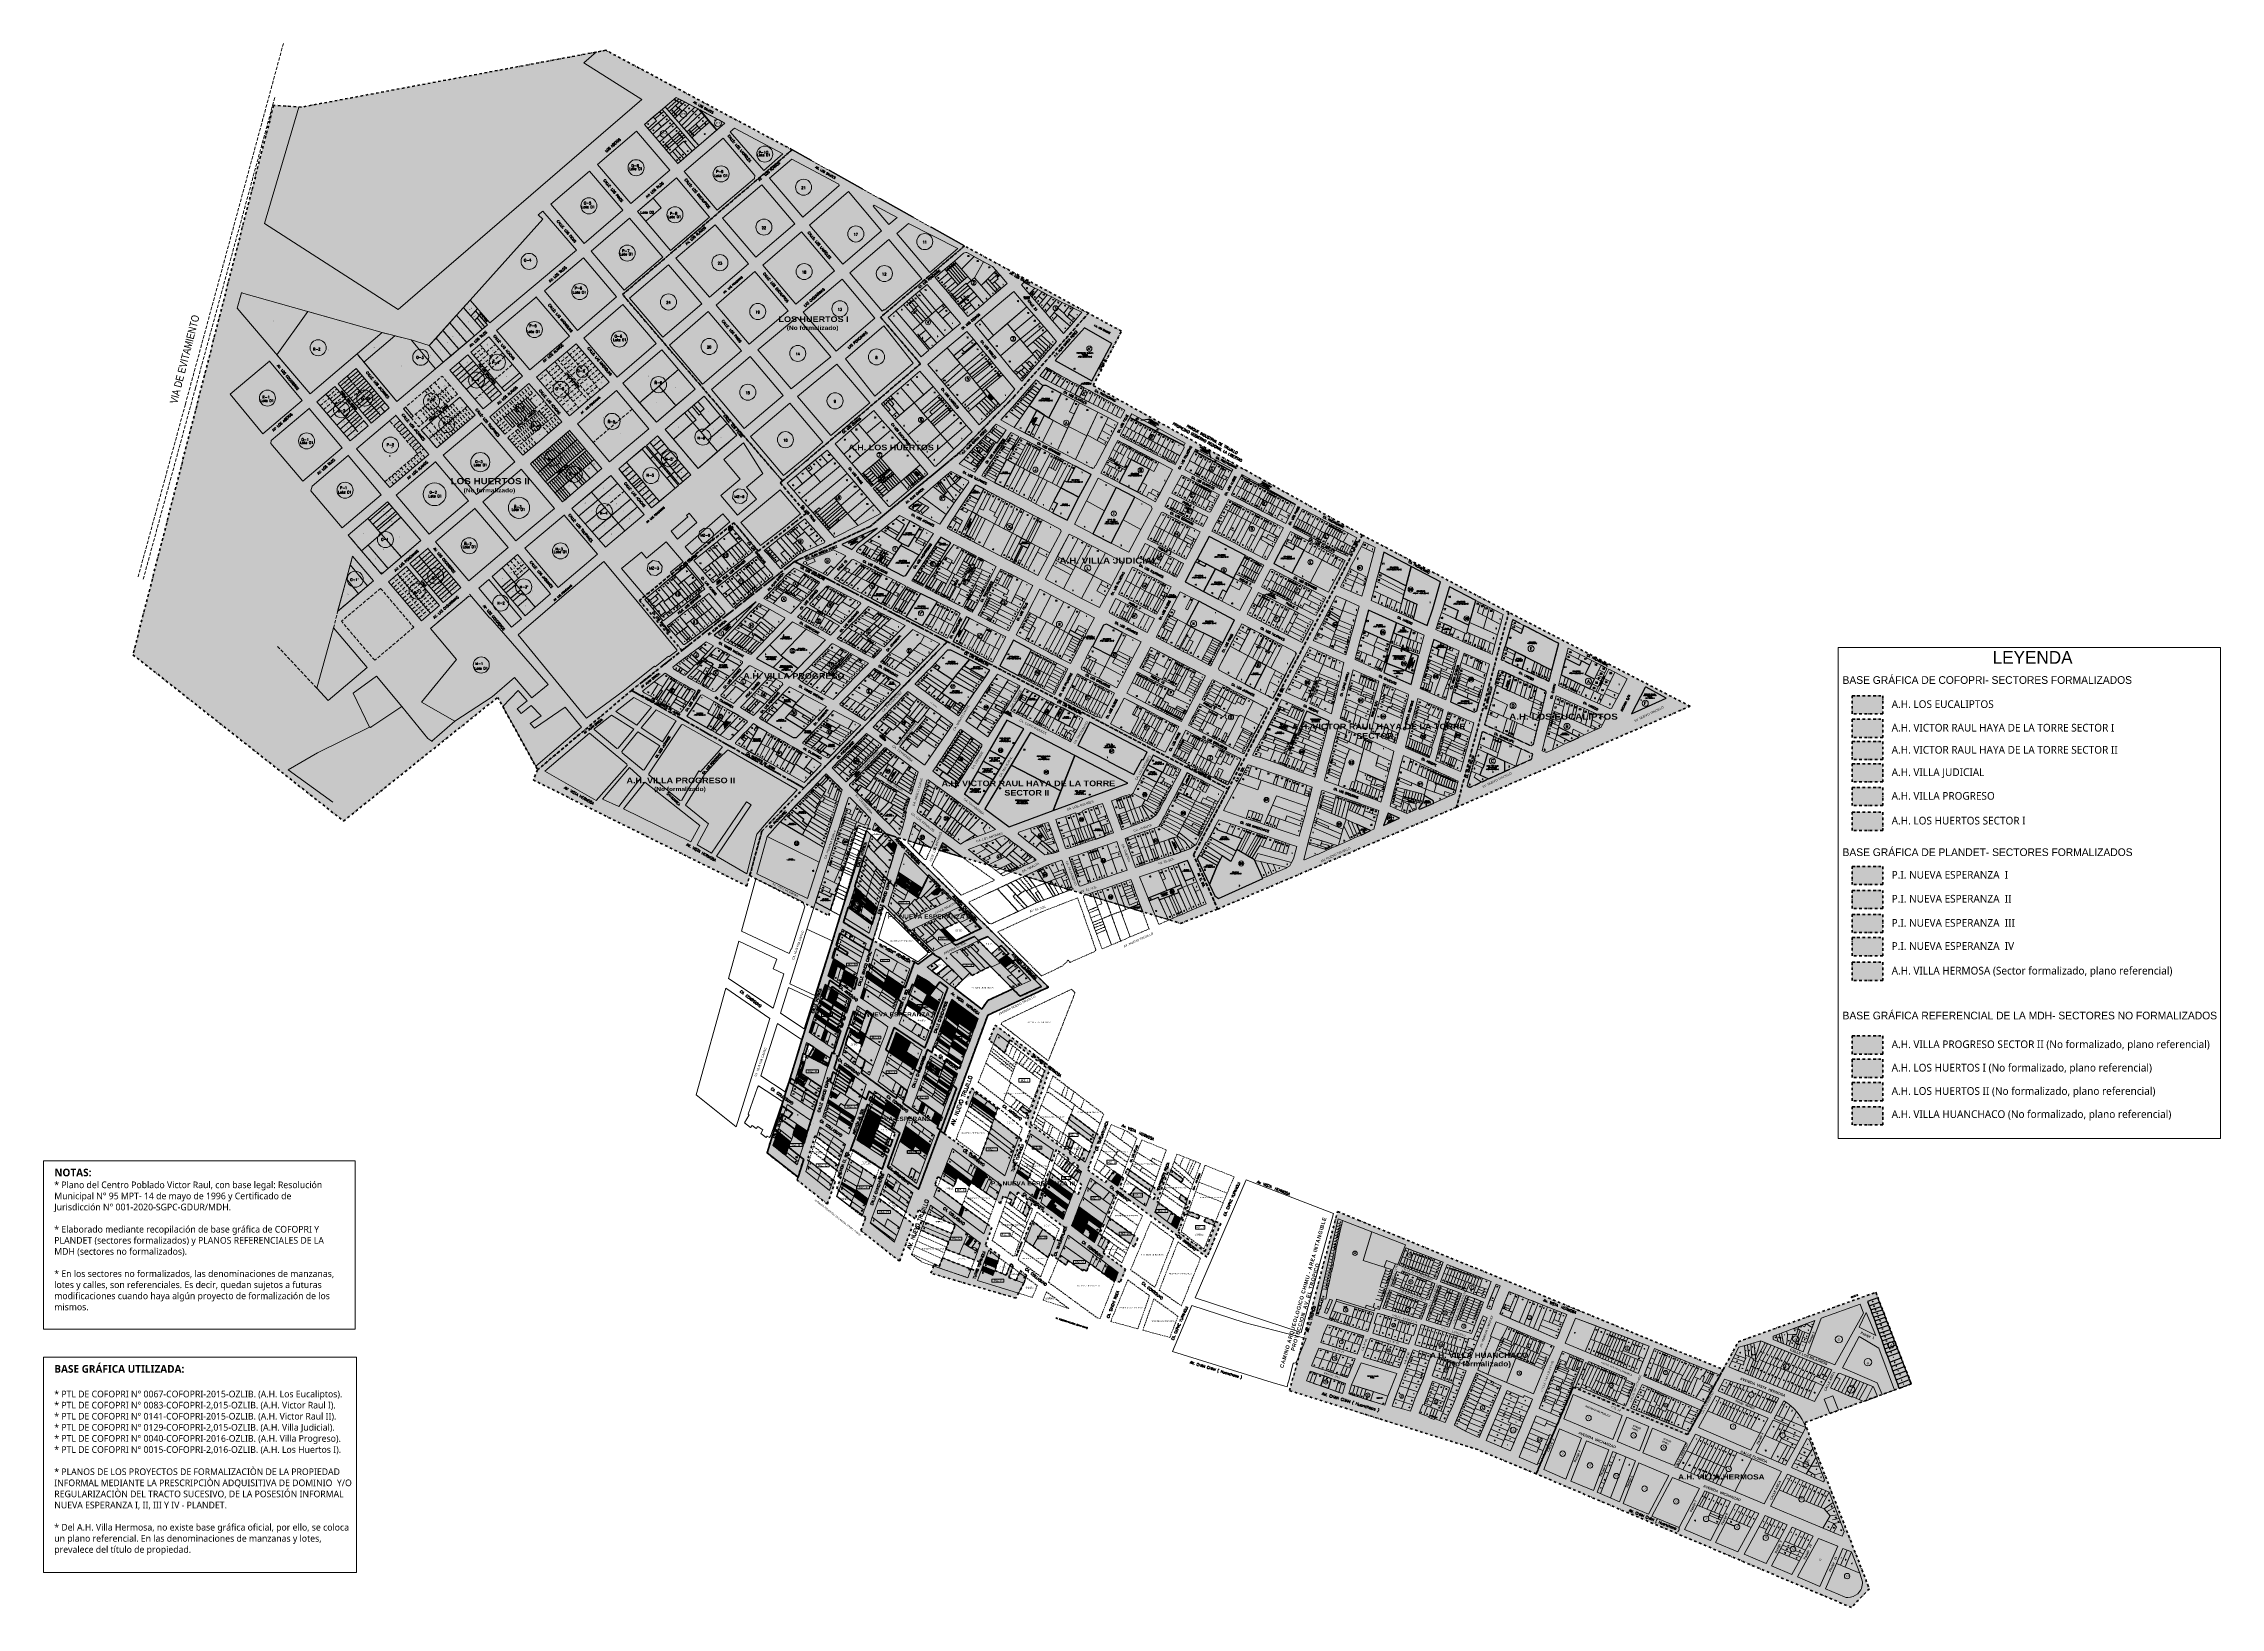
# Model space of a CAD drawing. Header units: millimetres. Extents: x -12449005 to 6504000, y 604360 to 27735491.
# Drawn here: x 710320 to 714570, y 9106359 to 9109411 of the extents above; entities that cross this region are included whole.
import ezdxf
from ezdxf.enums import TextEntityAlignment as Align

# ---------------------------------------------------------------- set-up
doc = ezdxf.new("R2010")
doc.units = ezdxf.units.MM
doc.header["$MEASUREMENT"] = 0
doc.header["$PDMODE"] = 3
doc.header["$PDSIZE"] = 0.5
for name, pattern in [('DASHDOTX2', [50.8, 25.4, -12.7, 0, -12.7]), ('DASHED', [0.75, 0.5, -0.25]), ('DASHED2', [0.375, 0.25, -0.125]), ('HIDDEN', [9.525, 6.35, -3.175]), ('HIDDEN2', [0.1875, 0.125, -0.0625])]:
    doc.linetypes.add(name, pattern=pattern)
doc.layers.get('0').update_dxf_attribs({"lineweight": 15})
for name, color, linetype, lineweight in [('-lote-numere', 2, 'Continuous', 13), ('02-Trazo', 130, 'Continuous', 9), ('A_LIMITES SECTORES', 1, 'DASHDOTX2', 50), ('A_NO FORMAL', 9, 'Continuous', 13), ('COTAS', 40, 'Continuous', 5), ('HATCH LOTE EXCEPTUADO', 6, 'Continuous', 5), ('JL - CALLES_VERIFICADAS', 141, 'Continuous', 20), ('JL - LOTE PRESCRITO', 190, 'Continuous', 30), ('JL - LOTES EXCEPTUADO', 33, 'Continuous', 30), ('JL - NUMERACIÓN DE LOTE', 2, 'Continuous', 30), ('Manzana', 3, 'Continuous', 18), ('MANZANAS', 7, 'Continuous', 18), ('VERTICES', 7, 'Continuous', 20), ('VIVIENDA', 7, 'Continuous', 15)]:
    doc.layers.add(name, color=color, linetype=linetype, lineweight=lineweight)
for name, color, linetype in [('_CALLES', 251, 'Continuous'), ('_CALLES_PRINCIPALES', 7, 'Continuous'), ('_DELIM_POL_GREGIONAL', 200, 'DASHED'), ('_LOTE_INFORMAL', 7, 'Continuous'), ('_LOTE_PERIMETRO', 251, 'Continuous'), ('_LOTE_TEX_NUMLOT', 175, 'Continuous'), ('_LOTE_TEX_NUMLOT_INFORMAL', 251, 'Continuous'), ('_MANZANA_TEX_LETMAN_INFORMAL', 133, 'Continuous'), ('AREA DE LOTES EXCEPTUADOS', 7, 'Continuous'), ('AREA-DEPOR', 100, 'Continuous'), ('AREA-ESPP', 100, 'Continuous'), ('AREA-VERDE', 100, 'Continuous'), ('CALLES', 7, 'Continuous'), ('CHAVI RESCATE', 220, 'Continuous'), ('COLINDANTES', 4, 'DASHED'), ('COMERCIO', 1, 'Continuous'), ('DESC-USOS', 7, 'Continuous'), ('EDUCACION', 5, 'Continuous'), ('EQUIP-URB-VEND', 7, 'Continuous'), ('JL - NOMBRE MANZANAS', 220, 'Continuous'), ('LOTES', 41, 'Continuous'), ('LOTES-01', 9, 'Continuous'), ('NUEVA ESPERANZA 4', 191, 'Continuous'), ('NUEVA ESPERANZA I', 10, 'Continuous'), ('NUEVA ESPERANZA II', 160, 'Continuous'), ('NUEVA ESPERANZA III', 83, 'Continuous'), ('NUEVA ESPERANZA IV', 191, 'Continuous'), ('PARQUE', 100, 'Continuous'), ('PRODUCCION', 7, 'Continuous'), ('SERV-COMUNALES', 40, 'Continuous'), ('SERV-ELECTRIFICACION', 7, 'Continuous'), ('SERV-SALUD', 6, 'Continuous'), ('Texto', 7, 'Continuous')]:
    doc.layers.add(name, color=color, linetype=linetype)
doc.styles.add('arial', font='arial.ttf')
doc.styles.add('CALLES', font='romans.shx', dxfattribs={"height": 2.5})
doc.styles.add('cota100', font='trebuc.ttf')
doc.styles.add('MONOTXT4', font='monotxt4.shx')
doc.styles.add('ROMANC', font='romanc.shx')
doc.styles.add('ROMANS', font='romans.shx')
doc.styles.add('ROMANT', font='romant.shx')
doc.styles.add('ROMANTICBOLD', font='arial.ttf', dxfattribs={"width": 1.2, "height": 0.3})
doc.styles.add('SEELGA01N', font='SIMPLEX.SHX')
doc.styles.get("Standard").update_dxf_attribs({"font": 'arial.ttf'})
doc.styles.add('style2', font='verdana.ttf')
doc.styles.add('TIPOA', font='stylu.ttf')
doc.styles.add('URB-TX', font='ARIALN.TTF', dxfattribs={"height": 1.5})
doc.styles.add('VERTICES', font='sanssb__.ttf')
doc.dimstyles.new('ACOTAMIENTO$7', dxfattribs={"dimtxt": 1, "dimasz": 0.5, "dimexe": 0.18, "dimexo": 0.0625, "dimgap": 0.25, "dimtad": 2, "dimzin": 4, "dimdsep": 46, "dimtxsty": 'ROMANS', "dimcen": 0.09, "dimclrd": 8, "dimclre": 8, "dimclrt": 256, "dimadec": 0, "dimazin": 0, "dimtfac": 1, "dimtmove": 0, "dimatfit": 3, "dimfxl": 1, "dimtolj": 1, "dimtzin": 1, "dimarcsym": 0})
doc.dimstyles.new('COTA _100', dxfattribs={"dimscale": 1.26, "dimtxt": 0.95, "dimasz": 0.04, "dimexe": 0.06, "dimexo": 0.1, "dimgap": 0.04, "dimtad": 0, "dimzin": 1, "dimdsep": 46, "dimtxsty": 'cota100', "dimblk": 'ARCHTICK', "dimcen": 0.09, "dimdle": 0.06, "dimse1": 1, "dimse2": 1, "dimsd1": 1, "dimsd2": 1, "dimclrd": 256, "dimclre": 178, "dimclrt": 7, "dimaunit": 1, "dimadec": 3, "dimazin": 0, "dimtfac": 1, "dimtmove": 2, "dimatfit": 2, "dimldrblk": 'ARCHTICK', "dimfxl": 1, "dimarcsym": 0})
pattern_1 = [(0, (-11196.5517, -2556.6755), (0, 1), [])]
pattern_2 = [(0, (0, 0), (0, 1), [])]

# ---------------------------------------------------------------- blocks, each defined once
blk = doc.blocks.new('*D483')
at = {"layer": 'DEFPOINTS', "color": 0, "ltscale": 0.3, "transparency": 16777216}
for p in [(712208.8, 9107624.3, 0), (712212.4, 9107619.4), (712213.1, 9107620.1)]:
    blk.add_point(p, dxfattribs=at)
at = {"layer": 'JL - LOTES EXCEPTUADO', "color": 7, "ltscale": 0.3, "transparency": 16777216, "insert": (712210.3, 9107621.5), "char_height": 1.43, "attachment_point": 5, "rotation": 316.1538, "style": 'cota100'}
blk.add_mtext('6.00', dxfattribs=at)
blk = doc.blocks.new('_ARCHTICK')
at = {"color": 0, "linetype": 'ByBlock', "const_width": 0.15}
blk.add_lwpolyline([(-0.5, -0.5), (0.5, 0.5)], dxfattribs=at)
blk = doc.blocks.new('*D484')
at = {"layer": 'DEFPOINTS', "color": 0, "ltscale": 0.3, "transparency": 16777216}
for p in [(712207.9, 9107625.5), (712208.8, 9107624.3, 0), (712193, 9107612.5, 0)]:
    blk.add_point(p, dxfattribs=at)
at = {"layer": 'JL - LOTES EXCEPTUADO', "color": 7, "ltscale": 0.3, "transparency": 16777216, "insert": (712200, 9107619.6), "char_height": 1.43, "attachment_point": 5, "rotation": 36.6576, "style": 'cota100'}
blk.add_mtext('19.67', dxfattribs=at)
blk = doc.blocks.new('*D485')
at = {"layer": 'DEFPOINTS', "color": 0, "ltscale": 0.3, "transparency": 16777216}
for p in [(712208.8, 9107624.3, 0), (712209.6, 9107623.2), (712193, 9107612.5, 0)]:
    blk.add_point(p, dxfattribs=at)
at = {"layer": 'JL - LOTES EXCEPTUADO', "color": 7, "ltscale": 0.3, "transparency": 16777216, "insert": (712201.7, 9107617.3), "char_height": 1.43, "attachment_point": 5, "rotation": 36.6576, "style": 'cota100'}
blk.add_mtext('19.67', dxfattribs=at)
blk = doc.blocks.new('*D486')
at = {"layer": 'DEFPOINTS', "color": 0, "ltscale": 0.3, "transparency": 16777216}
for p in [(712200.6, 9107632.1, 0), (712207.9, 9107623.3), (712208.8, 9107624.3, 0)]:
    blk.add_point(p, dxfattribs=at)
at = {"layer": 'JL - LOTES EXCEPTUADO', "color": 7, "ltscale": 0.3, "transparency": 16777216, "insert": (712204, 9107627.5), "char_height": 1.43, "attachment_point": 5, "rotation": 316.1535, "style": 'cota100'}
blk.add_mtext('11.28', dxfattribs=at)
blk = doc.blocks.new('*D278')
at = {"layer": 'DEFPOINTS', "color": 0, "ltscale": 0.3, "transparency": 16777216}
for p in [(712101, 9107662.5), (712101.9, 9107660.7), (712094.6, 9107657.3)]:
    blk.add_point(p, dxfattribs=at)
at = {"layer": 'JL - LOTES EXCEPTUADO', "color": 7, "ltscale": 0.3, "transparency": 16777216, "insert": (712097.5, 9107659.9), "char_height": 1.43, "attachment_point": 5, "rotation": 25.4013, "style": 'cota100'}
blk.add_mtext('8.00', dxfattribs=at)
blk = doc.blocks.new('*D279')
at = {"layer": 'DEFPOINTS', "color": 0, "ltscale": 0.3, "transparency": 16777216}
for p in [(712077.6, 9107682.6), (712078.9, 9107683.9, 0), (712101.9, 9107660.7)]:
    blk.add_point(p, dxfattribs=at)
at = {"layer": 'JL - LOTES EXCEPTUADO', "color": 7, "ltscale": 0.3, "transparency": 16777216, "insert": (712089.6, 9107671.5), "char_height": 1.43, "attachment_point": 5, "rotation": 314.7567, "style": 'cota100'}
blk.add_mtext('32.61', dxfattribs=at)
blk = doc.blocks.new('*D280')
at = {"layer": 'DEFPOINTS', "color": 0, "transparency": 16777216}
for p in [(712071.7, 9107680.4, 0), (712094.6, 9107657.3, 0), (712096, 9107658.6)]:
    blk.add_point(p, dxfattribs=at)
at = {"layer": 'JL - LOTES EXCEPTUADO', "color": 7, "transparency": 16777216, "insert": (712084.1, 9107669.6), "char_height": 1.43, "attachment_point": 5, "rotation": 314.7597, "style": 'cota100'}
blk.add_mtext('32.61', dxfattribs=at)
blk = doc.blocks.new('*D281')
at = {"layer": 'DEFPOINTS', "color": 0, "ltscale": 0.3, "transparency": 16777216}
for p in [(712048.2, 9107424.1, 0), (712073.4, 9107405.3), (712074.3, 9107406.6, 0)]:
    blk.add_point(p, dxfattribs=at)
at = {"layer": 'JL - LOTES EXCEPTUADO', "color": 7, "ltscale": 0.3, "transparency": 16777216, "insert": (712060.4, 9107414.1), "char_height": 1.43, "attachment_point": 5, "rotation": 326.1873, "style": 'cota100'}
blk.add_mtext('31.43', dxfattribs=at)
blk = doc.blocks.new('*D282')
at = {"layer": 'DEFPOINTS', "color": 0, "ltscale": 0.3, "transparency": 16777216}
for p in [(712043.7, 9107411.4, 0), (712048.2, 9107424.1, 0), (712050.2, 9107423.4)]:
    blk.add_point(p, dxfattribs=at)
at = {"layer": 'JL - LOTES EXCEPTUADO', "color": 7, "ltscale": 0.3, "transparency": 16777216, "insert": (712047.1, 9107417.1), "char_height": 1.43, "attachment_point": 5, "rotation": 70.4251, "style": 'cota100'}
blk.add_mtext('13.50', dxfattribs=at)
blk = doc.blocks.new('*D283')
at = {"layer": 'DEFPOINTS', "color": 0, "ltscale": 0.3, "transparency": 16777216}
for p in [(712043.7, 9107411.4, 0), (712069.3, 9107393.4, 0), (712070.5, 9107395)]:
    blk.add_point(p, dxfattribs=at)
at = {"layer": 'JL - LOTES EXCEPTUADO', "color": 7, "ltscale": 0.3, "transparency": 16777216, "insert": (712057.6, 9107404), "char_height": 1.43, "attachment_point": 5, "rotation": 324.9356, "style": 'cota100'}
blk.add_mtext('31.37', dxfattribs=at)
blk = doc.blocks.new('*D284')
at = {"layer": 'DEFPOINTS', "color": 0, "ltscale": 0.3, "transparency": 16777216}
for p in [(712068.4, 9107396.7), (712069.3, 9107393.4, 0), (712070.3, 9107396, 0)]:
    blk.add_point(p, dxfattribs=at)
at = {"layer": 'JL - LOTES EXCEPTUADO', "color": 7, "ltscale": 0.3, "transparency": 16777216, "insert": (712069, 9107395.2), "char_height": 1.43, "attachment_point": 5, "rotation": 69.1923, "style": 'cota100'}
blk.add_mtext('2.79', dxfattribs=at)
blk = doc.blocks.new('*D285')
at = {"layer": 'DEFPOINTS', "color": 0, "ltscale": 0.3, "transparency": 16777216}
for p in [(712035.2, 9107322), (712040.8, 9107340.9), (712042.3, 9107340.3, 0)]:
    blk.add_point(p, dxfattribs=at)
at = {"layer": 'JL - LOTES EXCEPTUADO', "color": 7, "ltscale": 0.3, "transparency": 16777216, "insert": (712037.7, 9107331.7), "char_height": 1.43, "attachment_point": 5, "rotation": 68.761, "style": 'cota100'}
blk.add_mtext('19.70', dxfattribs=at)
blk = doc.blocks.new('*D286')
at = {"layer": 'DEFPOINTS', "color": 0, "ltscale": 0.3, "transparency": 16777216}
for p in [(712100.5, 9107393.4), (712102.1, 9107392.8), (712105, 9107400.5)]:
    blk.add_point(p, dxfattribs=at)
at = {"layer": 'JL - LOTES EXCEPTUADO', "color": 7, "ltscale": 0.3, "transparency": 16777216, "insert": (712102.8, 9107397.4), "char_height": 1.43, "attachment_point": 5, "rotation": 69.7109, "style": 'cota100'}
blk.add_mtext('8.21', dxfattribs=at)
blk = doc.blocks.new('*D287')
at = {"layer": 'DEFPOINTS', "color": 0, "ltscale": 0.3, "transparency": 16777216}
for p in [(712078.7, 9107418.1), (712104.2, 9107399.2), (712105, 9107400.5)]:
    blk.add_point(p, dxfattribs=at)
at = {"layer": 'JL - LOTES EXCEPTUADO', "color": 7, "ltscale": 0.3, "transparency": 16777216, "insert": (712091.2, 9107408.6), "char_height": 1.43, "attachment_point": 5, "rotation": 326.2053, "style": 'cota100'}
blk.add_mtext('31.69', dxfattribs=at)
blk = doc.blocks.new('*D288')
at = {"layer": 'DEFPOINTS', "color": 0, "ltscale": 0.3, "transparency": 16777216}
for p in [(712076.4, 9107412.1), (712078.7, 9107418.1, 0), (712080, 9107417.6)]:
    blk.add_point(p, dxfattribs=at)
at = {"layer": 'JL - LOTES EXCEPTUADO', "color": 7, "ltscale": 0.3, "transparency": 16777216, "insert": (712078.2, 9107414.3), "char_height": 1.43, "attachment_point": 5, "rotation": 69.1907, "style": 'cota100'}
blk.add_mtext('6.42', dxfattribs=at)
blk = doc.blocks.new('*D289')
at = {"layer": 'DEFPOINTS', "color": 0, "ltscale": 0.3, "transparency": 16777216}
for p in [(712063.3, 9107466, 0), (712065.3, 9107471.8, 0), (712067.1, 9107471.2)]:
    blk.add_point(p, dxfattribs=at)
at = {"layer": 'JL - LOTES EXCEPTUADO', "color": 7, "ltscale": 0.3, "transparency": 16777216, "insert": (712065.2, 9107468.4), "char_height": 1.43, "attachment_point": 5, "rotation": 70.3411, "style": 'cota100'}
blk.add_mtext('6.14', dxfattribs=at)
blk = doc.blocks.new('*D290')
at = {"layer": 'DEFPOINTS', "color": 0, "ltscale": 0.3, "transparency": 16777216}
for p in [(712093.7, 9107545.8, 0), (712105.9, 9107534.7), (712106.8, 9107536, 0)]:
    blk.add_point(p, dxfattribs=at)
at = {"layer": 'JL - LOTES EXCEPTUADO', "color": 7, "ltscale": 0.3, "transparency": 16777216, "insert": (712099.4, 9107540.1), "char_height": 1.43, "attachment_point": 5, "rotation": 323.239, "style": 'cota100'}
blk.add_mtext('16.42', dxfattribs=at)
blk = doc.blocks.new('*D292')
at = {"layer": 'DEFPOINTS', "color": 0, "ltscale": 0.3, "transparency": 16777216}
for p in [(712089.4, 9107536.8, 0), (712093.7, 9107545.8, 0), (712095, 9107545.1)]:
    blk.add_point(p, dxfattribs=at)
at = {"layer": 'JL - LOTES EXCEPTUADO', "color": 7, "ltscale": 0.3, "transparency": 16777216, "insert": (712092.4, 9107540.4), "char_height": 1.43, "attachment_point": 5, "rotation": 64.4064, "style": 'cota100'}
blk.add_mtext('9.93', dxfattribs=at)
blk = doc.blocks.new('*D293')
at = {"layer": 'DEFPOINTS', "color": 0, "ltscale": 0.3, "transparency": 16777216}
for p in [(712105.4, 9107536.9), (712106.8, 9107536, 0), (712101.5, 9107527.5, 0)]:
    blk.add_point(p, dxfattribs=at)
at = {"layer": 'JL - LOTES EXCEPTUADO', "color": 7, "ltscale": 0.3, "transparency": 16777216, "insert": (712103.3, 9107532.2), "char_height": 1.43, "attachment_point": 5, "rotation": 57.7326, "style": 'cota100'}
blk.add_mtext('9.95', dxfattribs=at)
blk = doc.blocks.new('*D294')
at = {"layer": 'DEFPOINTS', "color": 0, "ltscale": 0.3, "transparency": 16777216}
for p in [(712106.8, 9107536, 0), (712112.5, 9107529.9), (712113.4, 9107531.1, 0)]:
    blk.add_point(p, dxfattribs=at)
at = {"layer": 'JL - LOTES EXCEPTUADO', "color": 7, "ltscale": 0.3, "transparency": 16777216, "insert": (712109.7, 9107532.8), "char_height": 1.43, "attachment_point": 5, "rotation": 323.239, "style": 'cota100'}
blk.add_mtext('8.19', dxfattribs=at)
blk = doc.blocks.new('*D296')
at = {"layer": 'DEFPOINTS', "color": 0, "ltscale": 0.3, "transparency": 16777216}
for p in [(712112.1, 9107532.1), (712107.1, 9107523.3, 0), (712113.4, 9107531.1, 0)]:
    blk.add_point(p, dxfattribs=at)
at = {"layer": 'JL - LOTES EXCEPTUADO', "color": 7, "ltscale": 0.3, "transparency": 16777216, "insert": (712109.6, 9107527.8), "char_height": 1.43, "attachment_point": 5, "rotation": 50.8814, "style": 'cota100'}
blk.add_mtext('10.00', dxfattribs=at)
blk = doc.blocks.new('*D297')
at = {"layer": 'DEFPOINTS', "color": 0, "ltscale": 0.3, "transparency": 16777216}
for p in [(712116.5, 9107435.8), (712118, 9107435.3, 0), (712119.9, 9107440.6, 0)]:
    blk.add_point(p, dxfattribs=at)
at = {"layer": 'JL - LOTES EXCEPTUADO', "color": 7, "ltscale": 0.3, "transparency": 16777216, "insert": (712118, 9107438.5), "char_height": 1.43, "attachment_point": 5, "rotation": 69.5805, "style": 'cota100'}
blk.add_mtext('5.62', dxfattribs=at)
blk = doc.blocks.new('*D298')
at = {"layer": 'DEFPOINTS', "color": 0, "ltscale": 0.3, "transparency": 16777216}
for p in [(712120.5, 9107446.8), (712119.9, 9107440.6, 0), (712122, 9107446.2, 0)]:
    blk.add_point(p, dxfattribs=at)
at = {"layer": 'JL - LOTES EXCEPTUADO', "color": 7, "ltscale": 0.3, "transparency": 16777216, "insert": (712120.1, 9107443.9), "char_height": 1.43, "attachment_point": 5, "rotation": 69.5814, "style": 'cota100'}
blk.add_mtext('6.00', dxfattribs=at)
blk = doc.blocks.new('*D299')
at = {"layer": 'DEFPOINTS', "color": 0, "ltscale": 0.3, "transparency": 16777216}
for p in [(712128.6, 9107463, 0), (712129, 9107469.2), (712130.5, 9107468.7, 0)]:
    blk.add_point(p, dxfattribs=at)
at = {"layer": 'JL - LOTES EXCEPTUADO', "color": 7, "ltscale": 0.3, "transparency": 16777216, "insert": (712128.7, 9107467), "char_height": 1.43, "attachment_point": 5, "rotation": 71.3902, "style": 'cota100'}
blk.add_mtext('6.00', dxfattribs=at)
blk = doc.blocks.new('*D300')
at = {"layer": 'DEFPOINTS', "color": 0, "ltscale": 0.3, "transparency": 16777216}
for p in [(712134.8, 9107480.3, 0), (712135.3, 9107486.4), (712136.9, 9107485.9, 0)]:
    blk.add_point(p, dxfattribs=at)
at = {"layer": 'JL - LOTES EXCEPTUADO', "color": 7, "ltscale": 0.3, "transparency": 16777216, "insert": (712134.3, 9107483.6), "char_height": 1.43, "attachment_point": 5, "rotation": 69.5548, "style": 'cota100'}
blk.add_mtext('5.92', dxfattribs=at)
blk = doc.blocks.new('*D301')
at = {"layer": 'DEFPOINTS', "color": 0, "ltscale": 0.3, "transparency": 16777216}
for p in [(712137.5, 9107492), (712139, 9107491.5, 0), (712136.9, 9107485.9, 0)]:
    blk.add_point(p, dxfattribs=at)
at = {"layer": 'JL - LOTES EXCEPTUADO', "color": 7, "ltscale": 0.3, "transparency": 16777216, "insert": (712136.4, 9107489.2), "char_height": 1.43, "attachment_point": 5, "rotation": 69.5568, "style": 'cota100'}
blk.add_mtext('6.00', dxfattribs=at)
blk = doc.blocks.new('*D302')
at = {"layer": 'DEFPOINTS', "color": 0, "ltscale": 0.3, "transparency": 16777216}
for p in [(712139, 9107491.5, 0), (712139.7, 9107497.6), (712141, 9107497.1, 0)]:
    blk.add_point(p, dxfattribs=at)
at = {"layer": 'JL - LOTES EXCEPTUADO', "color": 7, "ltscale": 0.3, "transparency": 16777216, "insert": (712138.7, 9107494.8), "char_height": 1.43, "attachment_point": 5, "rotation": 69.5568, "style": 'cota100'}
blk.add_mtext('6.00', dxfattribs=at)
blk = doc.blocks.new('*D303')
at = {"layer": 'DEFPOINTS', "color": 0, "ltscale": 0.3, "transparency": 16777216}
for p in [(712141, 9107497.1), (712143.6, 9107508), (712144.9, 9107507.5, 0)]:
    blk.add_point(p, dxfattribs=at)
at = {"layer": 'JL - LOTES EXCEPTUADO', "color": 7, "ltscale": 0.3, "transparency": 16777216, "insert": (712142.3, 9107503.4), "char_height": 1.43, "attachment_point": 5, "rotation": 69.5568, "style": 'cota100'}
blk.add_mtext('11.10', dxfattribs=at)
blk = doc.blocks.new('*D304')
at = {"layer": 'DEFPOINTS', "color": 0, "ltscale": 0.3, "transparency": 16777216}
for p in [(712115.2, 9107517.4), (712141, 9107497.1), (712142.1, 9107498.5)]:
    blk.add_point(p, dxfattribs=at)
at = {"layer": 'JL - LOTES EXCEPTUADO', "color": 7, "ltscale": 0.3, "transparency": 16777216, "insert": (712129.2, 9107508.7), "char_height": 1.43, "attachment_point": 5, "rotation": 321.8264, "style": 'cota100'}
blk.add_mtext('32.90', dxfattribs=at)
blk = doc.blocks.new('*D305')
at = {"layer": 'DEFPOINTS', "color": 0, "ltscale": 0.3, "transparency": 16777216}
for p in [(712113.4, 9107531.1, 0), (712119.2, 9107524.6), (712120.2, 9107525.9)]:
    blk.add_point(p, dxfattribs=at)
at = {"layer": 'JL - LOTES EXCEPTUADO', "color": 7, "ltscale": 0.3, "transparency": 16777216, "insert": (712116.2, 9107527.8), "char_height": 1.43, "attachment_point": 5, "rotation": 323.239, "style": 'cota100'}
blk.add_mtext('8.53', dxfattribs=at)
blk = doc.blocks.new('*D306')
at = {"layer": 'DEFPOINTS', "color": 0, "ltscale": 0.3, "transparency": 16777216}
for p in [(712120.2, 9107525.9), (712143.5, 9107505.6), (712144.9, 9107507.5, 0)]:
    blk.add_point(p, dxfattribs=at)
at = {"layer": 'JL - LOTES EXCEPTUADO', "color": 7, "ltscale": 0.3, "transparency": 16777216, "insert": (712132.1, 9107515.7), "char_height": 1.43, "attachment_point": 5, "rotation": 323.239, "style": 'cota100'}
blk.add_mtext('30.84', dxfattribs=at)
blk = doc.blocks.new('*D307')
at = {"layer": 'DEFPOINTS', "color": 0, "ltscale": 0.3, "transparency": 16777216}
for p in [(712115.2, 9107517.4), (712120.2, 9107525.9), (712121.6, 9107525.1)]:
    blk.add_point(p, dxfattribs=at)
at = {"layer": 'JL - LOTES EXCEPTUADO', "color": 7, "ltscale": 0.3, "transparency": 16777216, "insert": (712118.6, 9107521), "char_height": 1.43, "attachment_point": 5, "rotation": 59.4061, "style": 'cota100'}
blk.add_mtext('9.89', dxfattribs=at)
blk = doc.blocks.new('*D308')
at = {"layer": 'DEFPOINTS', "color": 0, "ltscale": 0.3, "transparency": 16777216}
for p in [(712115.4, 9107517.3), (712140.3, 9107496.1), (712141, 9107497.1)]:
    blk.add_point(p, dxfattribs=at)
at = {"layer": 'JL - LOTES EXCEPTUADO', "color": 7, "ltscale": 0.3, "transparency": 16777216, "insert": (712127.5, 9107506.4), "char_height": 1.43, "attachment_point": 5, "rotation": 321.8264, "style": 'cota100'}
blk.add_mtext('32.63', dxfattribs=at)
blk = doc.blocks.new('*D309')
at = {"layer": 'DEFPOINTS', "color": 0, "ltscale": 0.3, "transparency": 16777216}
for p in [(712112.1, 9107510.9), (712113, 9107512.1), (712139, 9107491.5, 0)]:
    blk.add_point(p, dxfattribs=at)
at = {"layer": 'JL - LOTES EXCEPTUADO', "color": 7, "ltscale": 0.3, "transparency": 16777216, "insert": (712126, 9107502.3), "char_height": 1.43, "attachment_point": 5, "rotation": 324.0814, "style": 'cota100'}
blk.add_mtext('33.15', dxfattribs=at)
blk = doc.blocks.new('*D310')
at = {"layer": 'DEFPOINTS', "color": 0, "ltscale": 0.3, "transparency": 16777216}
for p in [(712112.1, 9107510.9), (712115.4, 9107517.3), (712116.6, 9107516.6)]:
    blk.add_point(p, dxfattribs=at)
at = {"layer": 'JL - LOTES EXCEPTUADO', "color": 7, "ltscale": 0.3, "transparency": 16777216, "insert": (712114.9, 9107513.5), "char_height": 1.43, "attachment_point": 5, "rotation": 62.5542, "style": 'cota100'}
blk.add_mtext('7.14', dxfattribs=at)
blk = doc.blocks.new('*D311')
at = {"layer": 'DEFPOINTS', "color": 0, "ltscale": 0.3, "transparency": 16777216}
for p in [(712089.4, 9107536.8, 0), (712090.2, 9107536.5), (712087.1, 9107531.1)]:
    blk.add_point(p, dxfattribs=at)
at = {"layer": 'JL - LOTES EXCEPTUADO', "color": 7, "ltscale": 0.3, "transparency": 16777216, "insert": (712089.1, 9107533.6), "char_height": 1.43, "attachment_point": 5, "rotation": 68.2896, "style": 'cota100'}
blk.add_mtext('6.20', dxfattribs=at)
blk = doc.blocks.new('*D312')
at = {"layer": 'DEFPOINTS', "color": 0, "ltscale": 0.3, "transparency": 16777216}
for p in [(712087.1, 9107531.1), (712112.1, 9107510.9), (712113.1, 9107512.2)]:
    blk.add_point(p, dxfattribs=at)
at = {"layer": 'JL - LOTES EXCEPTUADO', "color": 7, "ltscale": 0.3, "transparency": 16777216, "insert": (712100.1, 9107522.2), "char_height": 1.43, "attachment_point": 5, "rotation": 321.1603, "style": 'cota100'}
blk.add_mtext('32.12', dxfattribs=at)
blk = doc.blocks.new('*D313')
at = {"layer": 'DEFPOINTS', "color": 0, "ltscale": 0.3, "transparency": 16777216}
for p in [(712089.4, 9107536.8, 0), (712106.3, 9107522.3), (712107.1, 9107523.3, 0)]:
    blk.add_point(p, dxfattribs=at)
at = {"layer": 'JL - LOTES EXCEPTUADO', "color": 7, "ltscale": 0.3, "transparency": 16777216, "insert": (712101.5, 9107526.3), "char_height": 1.43, "attachment_point": 5, "rotation": 322.5971, "style": 'cota100'}
blk.add_mtext('22.28', dxfattribs=at)
blk = doc.blocks.new('*D314')
at = {"layer": 'DEFPOINTS', "color": 0, "ltscale": 0.3, "transparency": 16777216}
for p in [(712112.1, 9107510.9), (712113.7, 9107518.1), (712115.4, 9107517.3)]:
    blk.add_point(p, dxfattribs=at)
at = {"layer": 'JL - LOTES EXCEPTUADO', "color": 7, "ltscale": 0.3, "transparency": 16777216, "insert": (712112.9, 9107514.9), "char_height": 1.43, "attachment_point": 5, "rotation": 62.5542, "style": 'cota100'}
blk.add_mtext('7.14', dxfattribs=at)
blk = doc.blocks.new('*D315')
at = {"layer": 'DEFPOINTS', "color": 0, "ltscale": 0.3, "transparency": 16777216}
for p in [(712110.3, 9107505.5), (712111.7, 9107505), (712112.1, 9107510.9)]:
    blk.add_point(p, dxfattribs=at)
at = {"layer": 'JL - LOTES EXCEPTUADO', "color": 7, "ltscale": 0.3, "transparency": 16777216, "insert": (712112.3, 9107508.1), "char_height": 1.43, "attachment_point": 5, "rotation": 71.8251, "style": 'cota100'}
blk.add_mtext('5.75', dxfattribs=at)
blk = doc.blocks.new('*D316')
at = {"layer": 'DEFPOINTS', "color": 0, "ltscale": 0.3, "transparency": 16777216}
for p in [(712110.3, 9107505.5), (712136.9, 9107485.9, 0), (712137.8, 9107487.1)]:
    blk.add_point(p, dxfattribs=at)
at = {"layer": 'JL - LOTES EXCEPTUADO', "color": 7, "ltscale": 0.3, "transparency": 16777216, "insert": (712124.2, 9107496.6), "char_height": 1.43, "attachment_point": 5, "rotation": 323.5501, "style": 'cota100'}
blk.add_mtext('33.00', dxfattribs=at)
blk = doc.blocks.new('*D318')
at = {"layer": 'DEFPOINTS', "color": 0, "ltscale": 0.3, "transparency": 16777216}
for p in [(712110.2, 9107505.1), (712110.8, 9107511.4), (712112.1, 9107510.9)]:
    blk.add_point(p, dxfattribs=at)
at = {"layer": 'JL - LOTES EXCEPTUADO', "color": 7, "ltscale": 0.3, "transparency": 16777216, "insert": (712110.3, 9107508.8), "char_height": 1.43, "attachment_point": 5, "rotation": 71.8251, "style": 'cota100'}
blk.add_mtext('6.13', dxfattribs=at)
blk = doc.blocks.new('*D319')
at = {"layer": 'DEFPOINTS', "color": 0, "ltscale": 0.3, "transparency": 16777216}
for p in [(712085, 9107525.2), (712110.2, 9107505.1), (712111.1, 9107506.2)]:
    blk.add_point(p, dxfattribs=at)
at = {"layer": 'JL - LOTES EXCEPTUADO', "color": 7, "ltscale": 0.3, "transparency": 16777216, "insert": (712098.3, 9107516.2), "char_height": 1.43, "attachment_point": 5, "rotation": 321.387, "style": 'cota100'}
blk.add_mtext('32.27', dxfattribs=at)
blk = doc.blocks.new('*D320')
at = {"layer": 'DEFPOINTS', "color": 0, "ltscale": 0.3, "transparency": 16777216}
for p in [(712085, 9107525.2), (712086.2, 9107524.8), (712087.1, 9107531.1)]:
    blk.add_point(p, dxfattribs=at)
at = {"layer": 'JL - LOTES EXCEPTUADO', "color": 7, "ltscale": 0.3, "transparency": 16777216, "insert": (712087.1, 9107527.5), "char_height": 1.43, "attachment_point": 5, "rotation": 70.1308, "style": 'cota100'}
blk.add_mtext('6.20', dxfattribs=at)
blk = doc.blocks.new('*D321')
at = {"layer": 'DEFPOINTS', "color": 0, "ltscale": 0.3, "transparency": 16777216}
for p in [(712087.1, 9107531.1), (712111.8, 9107510.5), (712112.1, 9107510.9)]:
    blk.add_point(p, dxfattribs=at)
at = {"layer": 'JL - LOTES EXCEPTUADO', "color": 7, "ltscale": 0.3, "transparency": 16777216, "insert": (712098.7, 9107520.3), "char_height": 1.43, "attachment_point": 5, "rotation": 321.1603, "style": 'cota100'}
blk.add_mtext('32.12', dxfattribs=at)
blk = doc.blocks.new('*D322')
at = {"layer": 'DEFPOINTS', "color": 0, "ltscale": 0.3, "transparency": 16777216}
for p in [(712107.8, 9107499.5), (712110.2, 9107505.1), (712111.5, 9107504.6)]:
    blk.add_point(p, dxfattribs=at)
at = {"layer": 'JL - LOTES EXCEPTUADO', "color": 7, "ltscale": 0.3, "transparency": 16777216, "insert": (712109.5, 9107501.1), "char_height": 1.43, "attachment_point": 5, "rotation": 66.7672, "style": 'cota100'}
blk.add_mtext('6.07', dxfattribs=at)
blk = doc.blocks.new('*D323')
at = {"layer": 'DEFPOINTS', "color": 0, "ltscale": 0.3, "transparency": 16777216}
for p in [(712107.8, 9107499.5), (712134.8, 9107480.3), (712135.8, 9107481.7)]:
    blk.add_point(p, dxfattribs=at)
at = {"layer": 'JL - LOTES EXCEPTUADO', "color": 7, "ltscale": 0.3, "transparency": 16777216, "insert": (712121.6, 9107490.8), "char_height": 1.43, "attachment_point": 5, "rotation": 324.5547, "style": 'cota100'}
blk.add_mtext('33.13', dxfattribs=at)
blk = doc.blocks.new('*D325')
at = {"layer": 'DEFPOINTS', "color": 0, "ltscale": 0.3, "transparency": 16777216}
for p in [(712101.6, 9107482.9), (712128.6, 9107463), (712129.4, 9107464.1)]:
    blk.add_point(p, dxfattribs=at)
at = {"layer": 'JL - LOTES EXCEPTUADO', "color": 7, "ltscale": 0.3, "transparency": 16777216, "insert": (712115.5, 9107473.9), "char_height": 1.43, "attachment_point": 5, "rotation": 323.6549, "style": 'cota100'}
blk.add_mtext('33.54', dxfattribs=at)
blk = doc.blocks.new('*D326')
at = {"layer": 'DEFPOINTS', "color": 0, "ltscale": 0.3, "transparency": 16777216}
for p in [(712103.9, 9107488.3), (712129.8, 9107467.8), (712130.5, 9107468.7)]:
    blk.add_point(p, dxfattribs=at)
at = {"layer": 'JL - LOTES EXCEPTUADO', "color": 7, "ltscale": 0.3, "transparency": 16777216, "insert": (712116.6, 9107477.7), "char_height": 1.43, "attachment_point": 5, "rotation": 323.6464, "style": 'cota100'}
blk.add_mtext('33.00', dxfattribs=at)
blk = doc.blocks.new('*D327')
at = {"layer": 'DEFPOINTS', "color": 0, "ltscale": 0.3, "transparency": 16777216}
for p in [(712080.7, 9107513.5), (712085, 9107525.2), (712086.3, 9107524.7)]:
    blk.add_point(p, dxfattribs=at)
at = {"layer": 'JL - LOTES EXCEPTUADO', "color": 7, "ltscale": 0.3, "transparency": 16777216, "insert": (712083.5, 9107518.3), "char_height": 1.43, "attachment_point": 5, "rotation": 69.8216, "style": 'cota100'}
blk.add_mtext('12.55', dxfattribs=at)
blk = doc.blocks.new('*D328')
at = {"layer": 'DEFPOINTS', "color": 0, "ltscale": 0.3, "transparency": 16777216}
for p in [(712085, 9107525.2), (712109.4, 9107504.1), (712110.2, 9107505.1)]:
    blk.add_point(p, dxfattribs=at)
at = {"layer": 'JL - LOTES EXCEPTUADO', "color": 7, "ltscale": 0.3, "transparency": 16777216, "insert": (712096.9, 9107514.4), "char_height": 1.43, "attachment_point": 5, "rotation": 321.387, "style": 'cota100'}
blk.add_mtext('32.27', dxfattribs=at)
blk = doc.blocks.new('*D330')
at = {"layer": 'DEFPOINTS', "color": 0, "ltscale": 0.3, "transparency": 16777216}
for p in [(712078.5, 9107507.2), (712103, 9107486.9), (712103.7, 9107487.8)]:
    blk.add_point(p, dxfattribs=at)
at = {"layer": 'JL - LOTES EXCEPTUADO', "color": 7, "ltscale": 0.3, "transparency": 16777216, "insert": (712090.5, 9107496.6), "char_height": 1.43, "attachment_point": 5, "rotation": 322.2931, "style": 'cota100'}
blk.add_mtext('31.76', dxfattribs=at)
blk = doc.blocks.new('*D331')
at = {"layer": 'DEFPOINTS', "color": 0, "transparency": 16777216}
for p in [(712076.3, 9107501.3), (712101.2, 9107482.1), (712102, 9107483.1)]:
    blk.add_point(p, dxfattribs=at)
at = {"layer": 'JL - LOTES EXCEPTUADO', "color": 7, "lineweight": 90, "transparency": 16777216, "insert": (712089.6, 9107492.7), "char_height": 1.43, "attachment_point": 5, "rotation": 322.3551, "style": 'cota100'}
blk.add_mtext('31.41', dxfattribs=at)
blk = doc.blocks.new('*D332')
at = {"layer": 'DEFPOINTS', "color": 0, "ltscale": 0.3, "transparency": 16777216}
for p in [(712065.3, 9107471.8, 0), (712089.5, 9107452.4), (712090.4, 9107453.5, 0)]:
    blk.add_point(p, dxfattribs=at)
at = {"layer": 'JL - LOTES EXCEPTUADO', "color": 7, "ltscale": 0.3, "transparency": 16777216, "insert": (712077.3, 9107461.8), "char_height": 1.43, "attachment_point": 5, "rotation": 323.8866, "style": 'cota100'}
blk.add_mtext('31.00', dxfattribs=at)
blk = doc.blocks.new('*D333')
at = {"layer": 'DEFPOINTS', "color": 0, "ltscale": 0.3, "transparency": 16777216}
for p in [(712063.3, 9107466, 0), (712089, 9107447.8, 0), (712089.8, 9107448.8)]:
    blk.add_point(p, dxfattribs=at)
at = {"layer": 'JL - LOTES EXCEPTUADO', "color": 7, "ltscale": 0.3, "transparency": 16777216, "insert": (712076.9, 9107457.9), "char_height": 1.43, "attachment_point": 5, "rotation": 324.6984, "style": 'cota100'}
blk.add_mtext('31.55', dxfattribs=at)
blk = doc.blocks.new('*D334')
at = {"layer": 'DEFPOINTS', "color": 0, "ltscale": 0.3, "transparency": 16777216}
for p in [(712089, 9107447.8), (712089.1, 9107453.8), (712090.4, 9107453.5, 0)]:
    blk.add_point(p, dxfattribs=at)
at = {"layer": 'JL - LOTES EXCEPTUADO', "color": 7, "ltscale": 0.3, "transparency": 16777216, "insert": (712088.9, 9107451.4), "char_height": 1.43, "attachment_point": 5, "rotation": 76.6516, "style": 'cota100'}
blk.add_mtext('5.90', dxfattribs=at)
blk = doc.blocks.new('*D335')
at = {"layer": 'DEFPOINTS', "color": 0, "ltscale": 0.3, "transparency": 16777216}
for p in [(712093.1, 9107460.2), (712119.9, 9107440.6), (712120.8, 9107441.7)]:
    blk.add_point(p, dxfattribs=at)
at = {"layer": 'JL - LOTES EXCEPTUADO', "color": 7, "ltscale": 0.3, "transparency": 16777216, "insert": (712107.1, 9107451.4), "char_height": 1.43, "attachment_point": 5, "rotation": 323.7607, "style": 'cota100'}
blk.add_mtext('33.25', dxfattribs=at)
blk = doc.blocks.new('*D336')
at = {"layer": 'DEFPOINTS', "color": 0, "ltscale": 0.3, "transparency": 16777216}
for p in [(712093.1, 9107460.2), (712094.8, 9107464.8), (712096.1, 9107464.3)]:
    blk.add_point(p, dxfattribs=at)
at = {"layer": 'JL - LOTES EXCEPTUADO', "color": 7, "lineweight": -2, "ltscale": 0.3, "transparency": 16777216, "insert": (712094.7, 9107462.4), "char_height": 1.425, "attachment_point": 5, "rotation": 70.2582, "style": 'cota100'}
blk.add_mtext('{\\H0.73684x;4.84}', dxfattribs=at)
blk = doc.blocks.new('*D337')
at = {"layer": 'DEFPOINTS', "color": 0, "ltscale": 0.3, "transparency": 16777216}
for p in [(712095.2, 9107465.8), (712121.3, 9107445.2), (712122, 9107446.2)]:
    blk.add_point(p, dxfattribs=at)
at = {"layer": 'JL - LOTES EXCEPTUADO', "color": 7, "ltscale": 0.3, "transparency": 16777216, "insert": (712108, 9107455.2), "char_height": 1.43, "attachment_point": 5, "rotation": 323.7862, "style": 'cota100'}
blk.add_mtext('33.30', dxfattribs=at)
blk = doc.blocks.new('*D338')
at = {"layer": 'DEFPOINTS', "color": 0, "ltscale": 0.3, "transparency": 16777216}
for p in [(712090.9, 9107454.6), (712118, 9107435.3, 0), (712118.8, 9107436.4)]:
    blk.add_point(p, dxfattribs=at)
at = {"layer": 'JL - LOTES EXCEPTUADO', "color": 7, "ltscale": 0.3, "transparency": 16777216, "insert": (712104.8, 9107446.1), "char_height": 1.43, "attachment_point": 5, "rotation": 324.4673, "style": 'cota100'}
blk.add_mtext('33.32', dxfattribs=at)
blk = doc.blocks.new('*D339')
at = {"layer": 'DEFPOINTS', "color": 0, "ltscale": 0.3, "transparency": 16777216}
for p in [(712090.9, 9107454.6), (712092, 9107454.2), (712092.7, 9107459.1)]:
    blk.add_point(p, dxfattribs=at)
at = {"layer": 'JL - LOTES EXCEPTUADO', "color": 7, "ltscale": 0.3, "transparency": 16777216, "insert": (712092.4, 9107455.9), "char_height": 1.425, "attachment_point": 5, "rotation": 67.3045, "style": 'cota100'}
blk.add_mtext('{\\H0.73684x;4.77}', dxfattribs=at)
blk = doc.blocks.new('*D340')
at = {"layer": 'DEFPOINTS', "color": 0, "ltscale": 0.3, "transparency": 16777216}
for p in [(712093.1, 9107460.2), (712119.3, 9107439.6), (712119.9, 9107440.6)]:
    blk.add_point(p, dxfattribs=at)
at = {"layer": 'JL - LOTES EXCEPTUADO', "color": 7, "ltscale": 0.3, "transparency": 16777216, "insert": (712105.8, 9107449.6), "char_height": 1.43, "attachment_point": 5, "rotation": 323.7607, "style": 'cota100'}
blk.add_mtext('33.25', dxfattribs=at)
blk = doc.blocks.new('*D341')
at = {"layer": 'DEFPOINTS', "color": 0, "ltscale": 0.3, "transparency": 16777216}
for p in [(711989.7, 9107793.8, 0), (711983.6, 9107774.3, 0), (711985.2, 9107773.8)]:
    blk.add_point(p, dxfattribs=at)
at = {"layer": 'JL - LOTES EXCEPTUADO', "color": 7, "ltscale": 0.3, "transparency": 16777216, "insert": (711988.2, 9107783.5), "char_height": 1.43, "attachment_point": 5, "rotation": 72.7677, "style": 'cota100'}
blk.add_mtext('20.44', dxfattribs=at)
blk = doc.blocks.new('*D342')
at = {"layer": 'DEFPOINTS', "color": 0, "ltscale": 0.3, "transparency": 16777216}
for p in [(712027.2, 9107744.5, 0), (712034.3, 9107763.6), (712036.1, 9107762.7, 0)]:
    blk.add_point(p, dxfattribs=at)
at = {"layer": 'JL - LOTES EXCEPTUADO', "color": 7, "ltscale": 0.3, "transparency": 16777216, "insert": (712029.9, 9107754.5), "char_height": 1.43, "attachment_point": 5, "rotation": 63.9628, "style": 'cota100'}
blk.add_mtext('20.29', dxfattribs=at)
blk = doc.blocks.new('*D343')
at = {"layer": 'DEFPOINTS', "color": 0, "ltscale": 0.3, "transparency": 16777216}
for p in [(711989.7, 9107793.8, 0), (712035.2, 9107761.3), (712036.1, 9107762.7, 0)]:
    blk.add_point(p, dxfattribs=at)
at = {"layer": 'JL - LOTES EXCEPTUADO', "color": 7, "ltscale": 0.3, "transparency": 16777216, "insert": (712012, 9107776.8), "char_height": 1.43, "attachment_point": 5, "rotation": 326.2091, "style": 'cota100'}
blk.add_mtext('55.89', dxfattribs=at)
blk = doc.blocks.new('*D344')
at = {"layer": 'DEFPOINTS', "color": 0, "ltscale": 0.3, "transparency": 16777216}
for p in [(711983.6, 9107774.3, 0), (712027.2, 9107744.5, 0), (712028.4, 9107746.2)]:
    blk.add_point(p, dxfattribs=at)
at = {"layer": 'JL - LOTES EXCEPTUADO', "color": 7, "ltscale": 0.3, "transparency": 16777216, "insert": (712006.6, 9107761.1), "char_height": 1.43, "attachment_point": 5, "rotation": 325.6541, "style": 'cota100'}
blk.add_mtext('52.81', dxfattribs=at)
blk = doc.blocks.new('*D346')
at = {"layer": 'DEFPOINTS', "color": 0, "ltscale": 0.3, "transparency": 16777216}
for p in [(712107.1, 9107523.3, 0), (712113.4, 9107531.1, 0), (712114.5, 9107530.2)]:
    blk.add_point(p, dxfattribs=at)
at = {"layer": 'JL - LOTES EXCEPTUADO', "color": 7, "ltscale": 0.3, "transparency": 16777216, "insert": (712110.9, 9107526.5), "char_height": 1.43, "attachment_point": 5, "rotation": 50.8899, "style": 'cota100'}
blk.add_mtext('10.00', dxfattribs=at)
blk = doc.blocks.new('*D347')
at = {"layer": 'DEFPOINTS', "color": 0, "ltscale": 0.3, "transparency": 16777216}
for p in [(712107.1, 9107523.3, 0), (712115.2, 9107517.4), (712116, 9107518.6)]:
    blk.add_point(p, dxfattribs=at)
at = {"layer": 'JL - LOTES EXCEPTUADO', "color": 7, "ltscale": 0.3, "transparency": 16777216, "insert": (712112.7, 9107520.6), "char_height": 1.43, "attachment_point": 5, "rotation": 324.1209, "style": 'cota100'}
blk.add_mtext('10.00', dxfattribs=at)
blk = doc.blocks.new('*D348')
at = {"layer": 'DEFPOINTS', "color": 0, "ltscale": 0.3, "transparency": 16777216}
for p in [(712101.5, 9107527.5, 0), (712102.4, 9107528.7), (712107.1, 9107523.3, 0)]:
    blk.add_point(p, dxfattribs=at)
at = {"layer": 'JL - LOTES EXCEPTUADO', "color": 7, "ltscale": 0.3, "transparency": 16777216, "insert": (712105.5, 9107525.7), "char_height": 1.43, "attachment_point": 5, "rotation": 322.6483, "style": 'cota100'}
blk.add_mtext('7.00', dxfattribs=at)
blk = doc.blocks.new('*D349')
at = {"layer": 'DEFPOINTS', "color": 0, "ltscale": 0.3, "transparency": 16777216}
for p in [(712089.4, 9107536.8, 0), (712101.5, 9107527.5, 0), (712102.4, 9107528.6)]:
    blk.add_point(p, dxfattribs=at)
at = {"layer": 'JL - LOTES EXCEPTUADO', "color": 7, "ltscale": 0.3, "transparency": 16777216, "insert": (712096.3, 9107533.3), "char_height": 1.43, "attachment_point": 5, "rotation": 322.5737, "style": 'cota100'}
blk.add_mtext('15.28', dxfattribs=at)
blk = doc.blocks.new('*D350')
at = {"layer": 'DEFPOINTS', "color": 0, "ltscale": 0.3, "transparency": 16777216}
for p in [(712084.9, 9107435.7), (712086.1, 9107441.7), (712087.3, 9107441.2)]:
    blk.add_point(p, dxfattribs=at)
at = {"layer": 'JL - LOTES EXCEPTUADO', "color": 7, "ltscale": 0.3, "transparency": 16777216, "insert": (712085.1, 9107438.8), "char_height": 1.43, "attachment_point": 5, "rotation": 66.4331, "style": 'cota100'}
blk.add_mtext('6.04', dxfattribs=at)
blk = doc.blocks.new('*D351')
at = {"layer": 'DEFPOINTS', "color": 0, "transparency": 16777216}
for p in [(711837.9, 9107466, 0), (711838.6, 9107467), (711844.1, 9107461.9, 0)]:
    blk.add_point(p, dxfattribs=at)
at = {"layer": 'JL - LOTES EXCEPTUADO', "color": 7, "transparency": 16777216, "insert": (711841.7, 9107465), "char_height": 1.2, "attachment_point": 5, "rotation": 326.134, "style": 'cota100'}
blk.add_mtext('7.42', dxfattribs=at)
blk = doc.blocks.new('*D352')
at = {"layer": 'DEFPOINTS', "color": 0, "ltscale": 0.3, "transparency": 16777216}
for p in [(711870.3, 9107479.8), (711871.6, 9107479.3, 0), (711874, 9107486.2)]:
    blk.add_point(p, dxfattribs=at)
at = {"layer": 'JL - LOTES EXCEPTUADO', "color": 7, "ltscale": 0.3, "transparency": 16777216, "insert": (711871.9, 9107483.3), "char_height": 1.2, "attachment_point": 5, "rotation": 70.9271, "style": 'cota100'}
blk.add_mtext('7.29', dxfattribs=at)
blk = doc.blocks.new('*D353')
at = {"layer": 'DEFPOINTS', "color": 0, "ltscale": 0.3, "transparency": 16777216}
for p in [(711847.9, 9107495.6, 0), (711850.7, 9107501.8, 0), (711851.8, 9107501.3)]:
    blk.add_point(p, dxfattribs=at)
at = {"layer": 'JL - LOTES EXCEPTUADO', "color": 7, "ltscale": 0.3, "transparency": 16777216, "insert": (711850.1, 9107498.4), "char_height": 1.2, "attachment_point": 5, "rotation": 66.0088, "style": 'cota100'}
blk.add_mtext('6.82', dxfattribs=at)
blk = doc.blocks.new('*D354')
at = {"layer": 'DEFPOINTS', "color": 0, "ltscale": 0.3, "transparency": 16777216}
for p in [(711847.9, 9107495.6, 0), (711871.6, 9107479.3, 0), (711871.9, 9107479.7)]:
    blk.add_point(p, dxfattribs=at)
at = {"layer": 'JL - LOTES EXCEPTUADO', "color": 7, "ltscale": 0.3, "transparency": 16777216, "insert": (711860.5, 9107488.3), "char_height": 1.2, "attachment_point": 5, "rotation": 325.6305, "style": 'cota100'}
blk.add_mtext('28.75', dxfattribs=at)
blk = doc.blocks.new('*D355')
at = {"layer": 'DEFPOINTS', "color": 0, "ltscale": 0.3, "transparency": 16777216}
for p in [(711850.1, 9107500.9), (711850.7, 9107501.8, 0), (711874, 9107486.2)]:
    blk.add_point(p, dxfattribs=at)
at = {"layer": 'JL - LOTES EXCEPTUADO', "color": 7, "ltscale": 0.3, "transparency": 16777216, "insert": (711861.8, 9107493.1), "char_height": 1.2, "attachment_point": 5, "rotation": 326.3048, "style": 'cota100'}
blk.add_mtext('28.05', dxfattribs=at)
blk = doc.blocks.new('*D356')
at = {"layer": 'DEFPOINTS', "color": 0, "ltscale": 0.3, "transparency": 16777216}
for p in [(711824.7, 9107511.4, 0), (711827.2, 9107518.9, 0), (711828.6, 9107518.5)]:
    blk.add_point(p, dxfattribs=at)
at = {"layer": 'JL - LOTES EXCEPTUADO', "color": 7, "ltscale": 0.3, "transparency": 16777216, "insert": (711826.9, 9107514.8), "char_height": 1.2, "attachment_point": 5, "rotation": 71.8775, "style": 'cota100'}
blk.add_mtext('7.95', dxfattribs=at)
blk = doc.blocks.new('*D357')
at = {"layer": 'DEFPOINTS', "color": 0, "ltscale": 0.3, "transparency": 16777216}
for p in [(711846.8, 9107496), (711847.9, 9107495.5, 0), (711850.7, 9107501.8, 0)]:
    blk.add_point(p, dxfattribs=at)
at = {"layer": 'JL - LOTES EXCEPTUADO', "color": 7, "ltscale": 0.3, "transparency": 16777216, "insert": (711848.2, 9107499.2), "char_height": 1.2, "attachment_point": 5, "rotation": 66.0519, "style": 'cota100'}
blk.add_mtext('6.86', dxfattribs=at)
blk = doc.blocks.new('*D358')
at = {"layer": 'DEFPOINTS', "color": 0, "ltscale": 0.3, "transparency": 16777216}
for p in [(711824.7, 9107511.4, 0), (711825.8, 9107512.9), (711847.9, 9107495.5, 0)]:
    blk.add_point(p, dxfattribs=at)
at = {"layer": 'JL - LOTES EXCEPTUADO', "color": 7, "ltscale": 0.3, "transparency": 16777216, "insert": (711836.9, 9107504.5), "char_height": 1.2, "attachment_point": 5, "rotation": 325.6559, "style": 'cota100'}
blk.add_mtext('28.07', dxfattribs=at)
blk = doc.blocks.new('*D359')
at = {"layer": 'DEFPOINTS', "color": 0, "ltscale": 0.3, "transparency": 16777216}
for p in [(711852.9, 9107508.5, 0), (711854.2, 9107516.3), (711855.3, 9107516)]:
    blk.add_point(p, dxfattribs=at)
at = {"layer": 'JL - LOTES EXCEPTUADO', "color": 7, "ltscale": 0.3, "transparency": 16777216, "insert": (711853.2, 9107512.6), "char_height": 1.2, "attachment_point": 5, "rotation": 71.8827, "style": 'cota100'}
blk.add_mtext('7.91', dxfattribs=at)
blk = doc.blocks.new('*D493')
at = {"layer": 'DEFPOINTS', "color": 0, "ltscale": 0.3, "transparency": 16777216}
for p in [(711833.7, 9107538.9, 0), (711835.9, 9107545.5, 0), (711837.3, 9107545)]:
    blk.add_point(p, dxfattribs=at)
at = {"layer": 'JL - LOTES EXCEPTUADO', "color": 7, "ltscale": 0.3, "transparency": 16777216, "insert": (711835.8, 9107541.5), "char_height": 1.2, "attachment_point": 5, "rotation": 71.8775, "style": 'cota100'}
blk.add_mtext('7.00', dxfattribs=at)
blk = doc.blocks.new('*D494')
at = {"layer": 'DEFPOINTS', "color": 0, "ltscale": 0.3, "transparency": 16777216}
for p in [(711857.5, 9107522.5, 0), (711858.6, 9107529.5), (711859.8, 9107529.1, 0)]:
    blk.add_point(p, dxfattribs=at)
at = {"layer": 'JL - LOTES EXCEPTUADO', "color": 7, "ltscale": 0.3, "transparency": 16777216, "insert": (711857.5, 9107526.2), "char_height": 1.2, "attachment_point": 5, "rotation": 71.3691, "style": 'cota100'}
blk.add_mtext('6.95', dxfattribs=at)
blk = doc.blocks.new('*D360')
at = {"layer": 'DEFPOINTS', "color": 0, "ltscale": 0.3, "transparency": 16777216}
for p in [(711846.4, 9107575.3, 0), (711838.1, 9107552.3, 0), (711839.5, 9107551.8)]:
    blk.add_point(p, dxfattribs=at)
at = {"layer": 'JL - LOTES EXCEPTUADO', "color": 7, "ltscale": 0.3, "transparency": 16777216, "insert": (711843, 9107563.3), "char_height": 1.2, "attachment_point": 5, "rotation": 70.2479, "style": 'cota100'}
blk.add_mtext('24.47', dxfattribs=at)
blk = doc.blocks.new('*D361')
at = {"layer": 'DEFPOINTS', "color": 0, "ltscale": 0.3, "transparency": 16777216}
for p in [(711885.7, 9107521.2, 0), (711886.8, 9107529.2), (711888, 9107528.8, 0)]:
    blk.add_point(p, dxfattribs=at)
at = {"layer": 'JL - LOTES EXCEPTUADO', "color": 7, "ltscale": 0.3, "transparency": 16777216, "insert": (711885.6, 9107525.4), "char_height": 1.2, "attachment_point": 5, "rotation": 73.3263, "style": 'cota100'}
blk.add_mtext('8.00', dxfattribs=at)
blk = doc.blocks.new('*D362')
at = {"layer": 'DEFPOINTS', "color": 0, "ltscale": 0.3, "transparency": 16777216}
for p in [(711864.8, 9107534.2, 0), (711865.3, 9107535.1), (711885.7, 9107521.2, 0)]:
    blk.add_point(p, dxfattribs=at)
at = {"layer": 'JL - LOTES EXCEPTUADO', "color": 7, "ltscale": 0.3, "transparency": 16777216, "insert": (711875.8, 9107528.6), "char_height": 1.2, "attachment_point": 5, "rotation": 328.0371, "style": 'cota100'}
blk.add_mtext('24.67', dxfattribs=at)
blk = doc.blocks.new('*D363')
at = {"layer": 'DEFPOINTS', "color": 0, "ltscale": 0.3, "transparency": 16777216}
for p in [(711864.8, 9107534.2, 0), (711867.4, 9107542.4), (711868.8, 9107541.9)]:
    blk.add_point(p, dxfattribs=at)
at = {"layer": 'JL - LOTES EXCEPTUADO', "color": 7, "ltscale": 0.3, "transparency": 16777216, "insert": (711867, 9107538.2), "char_height": 1.2, "attachment_point": 5, "rotation": 71.9326, "style": 'cota100'}
blk.add_mtext('8.57', dxfattribs=at)
blk = doc.blocks.new('*D364')
at = {"layer": 'DEFPOINTS', "color": 0, "ltscale": 0.3, "transparency": 16777216}
for p in [(711845.6, 9107574.2), (711846.4, 9107575.3, 0), (711851.9, 9107571.2, 0)]:
    blk.add_point(p, dxfattribs=at)
at = {"layer": 'JL - LOTES EXCEPTUADO', "color": 7, "ltscale": 0.3, "transparency": 16777216, "insert": (711848.3, 9107572.2), "char_height": 1.2, "attachment_point": 5, "rotation": 323.7894, "style": 'cota100'}
blk.add_mtext('6.85', dxfattribs=at)
blk = doc.blocks.new('*D365')
at = {"layer": 'DEFPOINTS', "color": 0, "ltscale": 0.3, "transparency": 16777216}
for p in [(711838.1, 9107552.3, 0), (711838.6, 9107552.9), (711844.6, 9107547.5, 0)]:
    blk.add_point(p, dxfattribs=at)
at = {"layer": 'JL - LOTES EXCEPTUADO', "color": 7, "ltscale": 0.3, "transparency": 16777216, "insert": (711841.8, 9107550.5), "char_height": 1.2, "attachment_point": 5, "rotation": 323.3748, "style": 'cota100'}
blk.add_mtext('8.04', dxfattribs=at)
blk = doc.blocks.new('*D366')
at = {"layer": 'DEFPOINTS', "color": 0, "ltscale": 0.3, "transparency": 16777216}
for p in [(711844.6, 9107547.5, 0), (711850.6, 9107571.6), (711851.9, 9107571.2, 0)]:
    blk.add_point(p, dxfattribs=at)
at = {"layer": 'JL - LOTES EXCEPTUADO', "color": 7, "ltscale": 0.3, "transparency": 16777216, "insert": (711847.3, 9107559.6), "char_height": 1.2, "attachment_point": 5, "rotation": 72.8298, "style": 'cota100'}
blk.add_mtext('24.88', dxfattribs=at)
blk = doc.blocks.new('*D495')
at = {"layer": 'DEFPOINTS', "color": 0, "ltscale": 0.3, "transparency": 16777216}
for p in [(711833.7, 9107538.9, 0), (711857.5, 9107522.5, 0), (711857.9, 9107523)]:
    blk.add_point(p, dxfattribs=at)
at = {"layer": 'JL - LOTES EXCEPTUADO', "color": 7, "ltscale": 0.3, "transparency": 16777216, "insert": (711846.3, 9107531.6), "char_height": 1.2, "attachment_point": 5, "rotation": 325.5081, "style": 'cota100'}
blk.add_mtext('28.90', dxfattribs=at)
blk = doc.blocks.new('*D367')
at = {"layer": 'DEFPOINTS', "color": 0, "ltscale": 0.3, "transparency": 16777216}
for p in [(711865.5, 9107562.2, 0), (711871.7, 9107556.6), (711872.4, 9107557.6)]:
    blk.add_point(p, dxfattribs=at)
at = {"layer": 'JL - LOTES EXCEPTUADO', "color": 7, "ltscale": 0.3, "transparency": 16777216, "insert": (711868.3, 9107558.9), "char_height": 1.2, "attachment_point": 5, "rotation": 326.2218, "style": 'cota100'}
blk.add_mtext('8.25', dxfattribs=at)
blk = doc.blocks.new('*D368')
at = {"layer": 'DEFPOINTS', "color": 0, "ltscale": 0.3, "transparency": 16777216}
for p in [(711857.7, 9107538.7, 0), (711864.7, 9107534, 0), (711865.3, 9107535)]:
    blk.add_point(p, dxfattribs=at)
at = {"layer": 'JL - LOTES EXCEPTUADO', "color": 7, "ltscale": 0.3, "transparency": 16777216, "insert": (711861.9, 9107537.3), "char_height": 1.2, "attachment_point": 5, "rotation": 326.2997, "style": 'cota100'}
blk.add_mtext('8.39', dxfattribs=at)
blk = doc.blocks.new('*D369')
at = {"layer": 'DEFPOINTS', "color": 0, "ltscale": 0.3, "transparency": 16777216}
for p in [(711870, 9107550.2), (711871.1, 9107558.1), (711872.4, 9107557.6)]:
    blk.add_point(p, dxfattribs=at)
at = {"layer": 'JL - LOTES EXCEPTUADO', "color": 7, "ltscale": 0.3, "transparency": 16777216, "insert": (711870.4, 9107554.4), "char_height": 1.2, "attachment_point": 5, "rotation": 71.9326, "style": 'cota100'}
blk.add_mtext('7.85', dxfattribs=at)
blk = doc.blocks.new('*D370')
at = {"layer": 'DEFPOINTS', "color": 0, "ltscale": 0.3, "transparency": 16777216}
for p in [(711857.7, 9107538.7, 0), (711865.5, 9107562.2, 0), (711866.7, 9107561.8)]:
    blk.add_point(p, dxfattribs=at)
at = {"layer": 'JL - LOTES EXCEPTUADO', "color": 7, "ltscale": 0.3, "transparency": 16777216, "insert": (711862.6, 9107550.2), "char_height": 1.2, "attachment_point": 5, "rotation": 71.6112, "style": 'cota100'}
blk.add_mtext('24.79', dxfattribs=at)
blk = doc.blocks.new('*D496')
at = {"layer": 'DEFPOINTS', "color": 0, "ltscale": 0.3, "transparency": 16777216}
for p in [(711835.9, 9107545.5, 0), (711859.1, 9107528.1), (711859.8, 9107529.1, 0)]:
    blk.add_point(p, dxfattribs=at)
at = {"layer": 'JL - LOTES EXCEPTUADO', "color": 7, "ltscale": 0.3, "transparency": 16777216, "insert": (711847.2, 9107536.6), "char_height": 1.2, "attachment_point": 5, "rotation": 325.44, "style": 'cota100'}
blk.add_mtext('28.98', dxfattribs=at)
blk = doc.blocks.new('*D371')
at = {"layer": 'DEFPOINTS', "color": 0, "ltscale": 0.3, "transparency": 16777216}
for p in [(711826.6, 9107518.1), (711827.2, 9107518.9, 0), (711850.7, 9107501.8, 0)]:
    blk.add_point(p, dxfattribs=at)
at = {"layer": 'JL - LOTES EXCEPTUADO', "color": 7, "ltscale": 0.3, "transparency": 16777216, "insert": (711838.3, 9107509.5), "char_height": 1.2, "attachment_point": 5, "rotation": 323.9183, "style": 'cota100'}
blk.add_mtext('29.07', dxfattribs=at)
blk = doc.blocks.new('*D372')
at = {"layer": 'DEFPOINTS', "color": 0, "ltscale": 0.3, "transparency": 16777216}
for p in [(711831.6, 9107532.3), (711831, 9107531.4), (711855.3, 9107516)]:
    blk.add_point(p, dxfattribs=at)
at = {"layer": 'JL - LOTES EXCEPTUADO', "color": 7, "ltscale": 0.3, "transparency": 16777216, "insert": (711842.9, 9107523.4), "char_height": 1.2, "attachment_point": 5, "rotation": 325.4101, "style": 'cota100'}
blk.add_mtext('28.84', dxfattribs=at)
blk = doc.blocks.new('*D373')
at = {"layer": 'DEFPOINTS', "color": 0, "transparency": 16777216}
for p in [(711845.4, 9107487.9), (711850.8, 9107482.8), (711851.4, 9107483.7)]:
    blk.add_point(p, dxfattribs=at)
at = {"layer": 'JL - LOTES EXCEPTUADO', "color": 7, "transparency": 16777216, "insert": (711848, 9107485), "char_height": 1.2, "attachment_point": 5, "rotation": 325.2131, "style": 'cota100'}
blk.add_mtext('7.32', dxfattribs=at)
blk = doc.blocks.new('*D374')
at = {"layer": 'DEFPOINTS', "color": 0, "transparency": 16777216}
for p in [(711837.9, 9107466, 0), (711845.4, 9107487.9), (711846.1, 9107487.6)]:
    blk.add_point(p, dxfattribs=at)
at = {"layer": 'JL - LOTES EXCEPTUADO', "color": 7, "transparency": 16777216, "insert": (711842.4, 9107476.7), "char_height": 1.2, "attachment_point": 5, "rotation": 71.1084, "style": 'cota100'}
blk.add_mtext('23.08', dxfattribs=at)
blk = doc.blocks.new('*D375')
at = {"layer": 'DEFPOINTS', "color": 0, "transparency": 16777216}
for p in [(711844.1, 9107461.9), (711850.2, 9107484.1), (711851.4, 9107483.7)]:
    blk.add_point(p, dxfattribs=at)
at = {"layer": 'JL - LOTES EXCEPTUADO', "color": 7, "transparency": 16777216, "insert": (711846.6, 9107473.2), "char_height": 1.2, "attachment_point": 5, "rotation": 71.4373, "style": 'cota100'}
blk.add_mtext('22.99', dxfattribs=at)
blk = doc.blocks.new('*D376')
at = {"layer": 'DEFPOINTS', "color": 0, "ltscale": 0.3, "transparency": 16777216}
for p in [(711867.4, 9107542.4), (711887.4, 9107527.9), (711888, 9107528.8, 0)]:
    blk.add_point(p, dxfattribs=at)
at = {"layer": 'JL - LOTES EXCEPTUADO', "color": 7, "ltscale": 0.3, "transparency": 16777216, "insert": (711877.1, 9107534.7), "char_height": 1.2, "attachment_point": 5, "rotation": 326.6259, "style": 'cota100'}
blk.add_mtext('24.63', dxfattribs=at)
blk = doc.blocks.new('*D497')
at = {"layer": 'DEFPOINTS', "color": 0, "ltscale": 0.3, "transparency": 16777216}
for p in [(711981.8, 9107831.9), (711985.5, 9107847.3), (711986.5, 9107846.9, 0)]:
    blk.add_point(p, dxfattribs=at)
at = {"layer": 'JL - LOTES EXCEPTUADO', "color": 7, "ltscale": 0.3, "transparency": 16777216, "insert": (711983.1, 9107839.7), "char_height": 1.43, "attachment_point": 5, "rotation": 72.4886, "style": 'cota100'}
blk.add_mtext('15.76', dxfattribs=at)
blk = doc.blocks.new('*D498')
at = {"layer": 'DEFPOINTS', "color": 0, "ltscale": 0.3, "transparency": 16777216}
for p in [(711981.8, 9107849.3), (711983, 9107850.5, 0), (711986.5, 9107846.9, 0)]:
    blk.add_point(p, dxfattribs=at)
at = {"layer": 'JL - LOTES EXCEPTUADO', "color": 7, "ltscale": 0.3, "transparency": 16777216, "insert": (711984.2, 9107848), "char_height": 1.43, "attachment_point": 5, "rotation": 314.8336, "style": 'cota100'}
blk.add_mtext('5.06', dxfattribs=at)
blk = doc.blocks.new('*D499')
at = {"layer": 'DEFPOINTS', "color": 0, "ltscale": 0.3, "transparency": 16777216}
for p in [(711978.9, 9107852.5), (711980, 9107853.6, 0), (711983, 9107850.5, 0)]:
    blk.add_point(p, dxfattribs=at)
at = {"layer": 'JL - LOTES EXCEPTUADO', "color": 7, "ltscale": 0.3, "transparency": 16777216, "insert": (711980.8, 9107851.4), "char_height": 1.43, "attachment_point": 5, "rotation": 314.8374, "style": 'cota100'}
blk.add_mtext('4.25', dxfattribs=at)
blk = doc.blocks.new('*D500')
at = {"layer": 'DEFPOINTS', "color": 0, "ltscale": 0.3, "transparency": 16777216}
for p in [(711973.2, 9107840.6), (711974.5, 9107841.8), (711981.8, 9107831.9)]:
    blk.add_point(p, dxfattribs=at)
at = {"layer": 'JL - LOTES EXCEPTUADO', "color": 7, "ltscale": 0.3, "transparency": 16777216, "insert": (711978.7, 9107836.5), "char_height": 1.43, "attachment_point": 5, "rotation": 314.6086, "style": 'cota100'}
blk.add_mtext('12.15', dxfattribs=at)
blk = doc.blocks.new('*D501')
at = {"layer": 'DEFPOINTS', "color": 0, "ltscale": 0.3, "transparency": 16777216}
for p in [(711973.2, 9107840.6), (711974.1, 9107839.8), (711983, 9107850.5, 0)]:
    blk.add_point(p, dxfattribs=at)
at = {"layer": 'JL - LOTES EXCEPTUADO', "color": 7, "ltscale": 0.3, "transparency": 16777216, "insert": (711978.9, 9107844.8), "char_height": 1.43, "attachment_point": 5, "rotation": 45.7504, "style": 'cota100'}
blk.add_mtext('13.91', dxfattribs=at)
blk = doc.blocks.new('*D502')
at = {"layer": 'DEFPOINTS', "color": 0, "ltscale": 0.3, "transparency": 16777216}
for p in [(711966.7, 9107847.2, 0), (711972, 9107852.3, 0), (711972.7, 9107851.6)]:
    blk.add_point(p, dxfattribs=at)
at = {"layer": 'JL - LOTES EXCEPTUADO', "color": 7, "ltscale": 0.3, "transparency": 16777216, "insert": (711970.1, 9107849), "char_height": 1.43, "attachment_point": 5, "rotation": 44.6154, "style": 'cota100'}
blk.add_mtext('7.33', dxfattribs=at)
blk = doc.blocks.new('*D377')
at = {"layer": 'DEFPOINTS', "color": 0, "ltscale": 0.3, "transparency": 16777216}
for p in [(711898.5, 9107745.4), (711904.6, 9107765.3), (711906.2, 9107764.8)]:
    blk.add_point(p, dxfattribs=at)
at = {"layer": 'JL - LOTES EXCEPTUADO', "color": 7, "ltscale": 0.3, "transparency": 16777216, "insert": (711902.7, 9107754.9), "char_height": 1.43, "attachment_point": 5, "rotation": 72.769, "style": 'cota100'}
blk.add_mtext('20.86', dxfattribs=at)
blk = doc.blocks.new('*D378')
at = {"layer": 'DEFPOINTS', "color": 0, "ltscale": 0.3, "transparency": 16777216}
for p in [(712054.1, 9107753, 0), (712068.4, 9107764.5), (712069.3, 9107763.5)]:
    blk.add_point(p, dxfattribs=at)
at = {"layer": 'JL - LOTES EXCEPTUADO', "color": 7, "ltscale": 0.3, "transparency": 16777216, "insert": (712062.7, 9107758.4), "char_height": 1.43, "attachment_point": 5, "rotation": 39.0034, "style": 'cota100'}
blk.add_mtext('18.41', dxfattribs=at)
blk = doc.blocks.new('*D379')
at = {"layer": 'DEFPOINTS', "color": 0, "ltscale": 0.3, "transparency": 16777216}
for p in [(712212, 9107621.6), (712213.1, 9107620.1), (712197.2, 9107608.3, 0)]:
    blk.add_point(p, dxfattribs=at)
at = {"layer": 'JL - LOTES EXCEPTUADO', "color": 7, "ltscale": 0.3, "transparency": 16777216, "insert": (712204.4, 9107615), "char_height": 1.43, "attachment_point": 5, "rotation": 36.7064, "style": 'cota100'}
blk.add_mtext('19.81', dxfattribs=at)
blk = doc.blocks.new('*D380')
at = {"layer": 'DEFPOINTS', "color": 0, "ltscale": 0.3, "transparency": 16777216}
for p in [(711996.1, 9107563, 0), (711997.6, 9107571.2), (711998.9, 9107570.7, 0)]:
    blk.add_point(p, dxfattribs=at)
at = {"layer": 'JL - LOTES EXCEPTUADO', "color": 7, "ltscale": 0.3, "transparency": 16777216, "insert": (711996.2, 9107567.4), "char_height": 1.43, "attachment_point": 5, "rotation": 69.4262, "style": 'cota100'}
blk.add_mtext('8.20', dxfattribs=at)
blk = doc.blocks.new('*D381')
at = {"layer": 'DEFPOINTS', "color": 0, "ltscale": 0.3, "transparency": 16777216}
for p in [(711991.6, 9107555.1), (711992.9, 9107554.6, 0), (711996.1, 9107563, 0)]:
    blk.add_point(p, dxfattribs=at)
at = {"layer": 'JL - LOTES EXCEPTUADO', "color": 7, "ltscale": 0.3, "transparency": 16777216, "insert": (711993.2, 9107559.3), "char_height": 1.43, "attachment_point": 5, "rotation": 69.4262, "style": 'cota100'}
blk.add_mtext('9.04', dxfattribs=at)
blk = doc.blocks.new('*D382')
at = {"layer": 'DEFPOINTS', "color": 0, "ltscale": 0.3, "transparency": 16777216}
for p in [(711988.2, 9107545.7), (711989.4, 9107545.2, 0), (711992.9, 9107554.6, 0)]:
    blk.add_point(p, dxfattribs=at)
at = {"layer": 'JL - LOTES EXCEPTUADO', "color": 7, "ltscale": 0.3, "transparency": 16777216, "insert": (711989.9, 9107550.4), "char_height": 1.43, "attachment_point": 5, "rotation": 69.4262, "style": 'cota100'}
blk.add_mtext('10.00', dxfattribs=at)
blk = doc.blocks.new('*D383')
at = {"layer": 'DEFPOINTS', "color": 0, "ltscale": 0.3, "transparency": 16777216}
for p in [(711964.7, 9107584.5, 0), (711996.1, 9107563, 0), (711997, 9107564.4)]:
    blk.add_point(p, dxfattribs=at)
at = {"layer": 'JL - LOTES EXCEPTUADO', "color": 7, "ltscale": 0.3, "transparency": 16777216, "insert": (711980.8, 9107574.9), "char_height": 1.43, "attachment_point": 5, "rotation": 325.7158, "style": 'cota100'}
blk.add_mtext('38.00', dxfattribs=at)
blk = doc.blocks.new('*D384')
at = {"layer": 'DEFPOINTS', "color": 0, "ltscale": 0.3, "transparency": 16777216}
for p in [(711964.7, 9107584.5, 0), (711995.3, 9107561.9), (711996.1, 9107563, 0)]:
    blk.add_point(p, dxfattribs=at)
at = {"layer": 'JL - LOTES EXCEPTUADO', "color": 7, "ltscale": 0.3, "transparency": 16777216, "insert": (711979.8, 9107572.8), "char_height": 1.43, "attachment_point": 5, "rotation": 325.7158, "style": 'cota100'}
blk.add_mtext('38.00', dxfattribs=at)
blk = doc.blocks.new('*D385')
at = {"layer": 'DEFPOINTS', "color": 0, "ltscale": 0.3, "transparency": 16777216}
for p in [(711962.5, 9107576.1, 0), (711992.9, 9107554.6, 0), (711993.8, 9107555.9)]:
    blk.add_point(p, dxfattribs=at)
at = {"layer": 'JL - LOTES EXCEPTUADO', "color": 7, "ltscale": 0.3, "transparency": 16777216, "insert": (711978.1, 9107566.5), "char_height": 1.43, "attachment_point": 5, "rotation": 324.7052, "style": 'cota100'}
blk.add_mtext('37.26', dxfattribs=at)
blk = doc.blocks.new('*D386')
at = {"layer": 'DEFPOINTS', "color": 0, "ltscale": 0.3, "transparency": 16777216}
for p in [(711967.2, 9107592.3, 0), (711998.3, 9107569.7), (711998.9, 9107570.7, 0)]:
    blk.add_point(p, dxfattribs=at)
at = {"layer": 'JL - LOTES EXCEPTUADO', "color": 7, "ltscale": 0.3, "transparency": 16777216, "insert": (711982.4, 9107580.5), "char_height": 1.43, "attachment_point": 5, "rotation": 325.8774, "style": 'cota100'}
blk.add_mtext('38.40', dxfattribs=at)
blk = doc.blocks.new('*D387')
at = {"layer": 'DEFPOINTS', "color": 0, "ltscale": 0.3, "transparency": 16777216}
for p in [(711962.5, 9107576.1, 0), (711964.7, 9107584.5, 0), (711966, 9107584.1)]:
    blk.add_point(p, dxfattribs=at)
at = {"layer": 'JL - LOTES EXCEPTUADO', "color": 7, "ltscale": 0.3, "transparency": 16777216, "insert": (711964.9, 9107579.9), "char_height": 1.43, "attachment_point": 5, "rotation": 75.283, "style": 'cota100'}
blk.add_mtext('8.63', dxfattribs=at)
blk = doc.blocks.new('*D388')
at = {"layer": 'DEFPOINTS', "color": 0, "ltscale": 0.3, "transparency": 16777216}
for p in [(711964.7, 9107584.5, 0), (711967.1, 9107592.3, 0), (711968.4, 9107591.9)]:
    blk.add_point(p, dxfattribs=at)
at = {"layer": 'JL - LOTES EXCEPTUADO', "color": 7, "ltscale": 0.3, "transparency": 16777216, "insert": (711967.2, 9107588), "char_height": 1.43, "attachment_point": 5, "rotation": 72.3587, "style": 'cota100'}
blk.add_mtext('8.20', dxfattribs=at)
blk = doc.blocks.new('*D389')
at = {"layer": 'DEFPOINTS', "color": 0, "ltscale": 0.3, "transparency": 16777216}
for p in [(711962.5, 9107576.1, 0), (711963.9, 9107575.7), (711959.5, 9107566.5, 0)]:
    blk.add_point(p, dxfattribs=at)
at = {"layer": 'JL - LOTES EXCEPTUADO', "color": 7, "ltscale": 0.3, "transparency": 16777216, "insert": (711962.4, 9107570.9), "char_height": 1.43, "attachment_point": 5, "rotation": 72.8836, "style": 'cota100'}
blk.add_mtext('10.03', dxfattribs=at)
blk = doc.blocks.new('*D390')
at = {"layer": 'DEFPOINTS', "color": 0, "ltscale": 0.3, "transparency": 16777216}
for p in [(711961.2, 9107576.5), (711962.5, 9107576.1, 0), (711959.5, 9107566.5, 0)]:
    blk.add_point(p, dxfattribs=at)
at = {"layer": 'JL - LOTES EXCEPTUADO', "color": 7, "ltscale": 0.3, "transparency": 16777216, "insert": (711960.1, 9107572.1), "char_height": 1.43, "attachment_point": 5, "rotation": 72.8836, "style": 'cota100'}
blk.add_mtext('10.03', dxfattribs=at)
blk = doc.blocks.new('*D391')
at = {"layer": 'DEFPOINTS', "color": 0, "ltscale": 0.3, "transparency": 16777216}
for p in [(711927.8, 9107588.4, 0), (711931, 9107598.4, 0), (711932.2, 9107598)]:
    blk.add_point(p, dxfattribs=at)
at = {"layer": 'JL - LOTES EXCEPTUADO', "color": 7, "ltscale": 0.3, "transparency": 16777216, "insert": (711930.4, 9107593.1), "char_height": 1.43, "attachment_point": 5, "rotation": 72.5033, "style": 'cota100'}
blk.add_mtext('10.50', dxfattribs=at)
blk = doc.blocks.new('*D392')
at = {"layer": 'DEFPOINTS', "color": 0, "ltscale": 0.3, "transparency": 16777216}
for p in [(712049, 9107578.1), (712049.7, 9107579.1, 0), (712056.1, 9107574.3, 0)]:
    blk.add_point(p, dxfattribs=at)
at = {"layer": 'JL - LOTES EXCEPTUADO', "color": 7, "ltscale": 0.3, "transparency": 16777216, "insert": (712052.2, 9107575.7), "char_height": 1.43, "attachment_point": 5, "rotation": 322.5338, "style": 'cota100'}
blk.add_mtext('8.00', dxfattribs=at)
blk = doc.blocks.new('*D393')
at = {"layer": 'DEFPOINTS', "color": 0, "ltscale": 0.3, "transparency": 16777216}
for p in [(712042.7, 9107582.8), (712043.6, 9107583.9, 0), (712049.7, 9107579.1, 0)]:
    blk.add_point(p, dxfattribs=at)
at = {"layer": 'JL - LOTES EXCEPTUADO', "color": 7, "ltscale": 0.3, "transparency": 16777216, "insert": (712045.8, 9107580.5), "char_height": 1.43, "attachment_point": 5, "rotation": 322.5338, "style": 'cota100'}
blk.add_mtext('7.80', dxfattribs=at)
blk = doc.blocks.new('*D394')
at = {"layer": 'DEFPOINTS', "color": 0, "ltscale": 0.3, "transparency": 16777216}
for p in [(712026.2, 9107592.2), (712026.8, 9107593.4, 0), (712043.6, 9107583.9, 0)]:
    blk.add_point(p, dxfattribs=at)
at = {"layer": 'JL - LOTES EXCEPTUADO', "color": 7, "ltscale": 0.3, "transparency": 16777216, "insert": (712034.5, 9107587.5), "char_height": 1.43, "attachment_point": 5, "rotation": 330.3995, "style": 'cota100'}
blk.add_mtext('19.25', dxfattribs=at)
blk = doc.blocks.new('*D395')
at = {"layer": 'DEFPOINTS', "color": 0, "ltscale": 0.3, "transparency": 16777216}
for p in [(712026.8, 9107593.4, 0), (712019.5, 9107573.3, 0), (712021, 9107572.8)]:
    blk.add_point(p, dxfattribs=at)
at = {"layer": 'JL - LOTES EXCEPTUADO', "color": 7, "ltscale": 0.3, "transparency": 16777216, "insert": (712024.3, 9107582.9), "char_height": 1.43, "attachment_point": 5, "rotation": 70.0144, "style": 'cota100'}
blk.add_mtext('21.40', dxfattribs=at)
blk = doc.blocks.new('*D396')
at = {"layer": 'DEFPOINTS', "color": 0, "ltscale": 0.3, "transparency": 16777216}
for p in [(712043.6, 9107583.9, 0), (712028.8, 9107567.3), (712030.1, 9107566.3, 0)]:
    blk.add_point(p, dxfattribs=at)
at = {"layer": 'JL - LOTES EXCEPTUADO', "color": 7, "ltscale": 0.3, "transparency": 16777216, "insert": (712035.9, 9107576), "char_height": 1.43, "attachment_point": 5, "rotation": 52.6445, "style": 'cota100'}
blk.add_mtext('22.15', dxfattribs=at)
blk = doc.blocks.new('*D397')
at = {"layer": 'DEFPOINTS', "color": 0, "ltscale": 0.3, "transparency": 16777216}
for p in [(712043.6, 9107583.9, 0), (712030.1, 9107566.3, 0), (712031.3, 9107565.4)]:
    blk.add_point(p, dxfattribs=at)
at = {"layer": 'JL - LOTES EXCEPTUADO', "color": 7, "ltscale": 0.3, "transparency": 16777216, "insert": (712037.6, 9107574.4), "char_height": 1.43, "attachment_point": 5, "rotation": 52.6445, "style": 'cota100'}
blk.add_mtext('22.15', dxfattribs=at)
blk = doc.blocks.new('*D398')
at = {"layer": 'DEFPOINTS', "color": 0, "ltscale": 0.3, "transparency": 16777216}
for p in [(712048.6, 9107580), (712049.7, 9107579.1, 0), (712036.5, 9107562.1, 0)]:
    blk.add_point(p, dxfattribs=at)
at = {"layer": 'JL - LOTES EXCEPTUADO', "color": 7, "ltscale": 0.3, "transparency": 16777216, "insert": (712042.2, 9107571.4), "char_height": 1.43, "attachment_point": 5, "rotation": 52.3097, "style": 'cota100'}
blk.add_mtext('21.60', dxfattribs=at)
blk = doc.blocks.new('*D399')
at = {"layer": 'DEFPOINTS', "color": 0, "ltscale": 0.3, "transparency": 16777216}
for p in [(712043.2, 9107557.4, 0), (712049.9, 9107552.9, 0), (712050.8, 9107554.3)]:
    blk.add_point(p, dxfattribs=at)
at = {"layer": 'JL - LOTES EXCEPTUADO', "color": 7, "ltscale": 0.3, "transparency": 16777216, "insert": (712047.2, 9107556.1), "char_height": 1.43, "attachment_point": 5, "rotation": 326.168, "style": 'cota100'}
blk.add_mtext('8.00', dxfattribs=at)
blk = doc.blocks.new('*D400')
at = {"layer": 'DEFPOINTS', "color": 0, "ltscale": 0.3, "transparency": 16777216}
for p in [(712030.1, 9107566.2, 0), (712036.5, 9107562.1, 0), (712037.3, 9107563.2)]:
    blk.add_point(p, dxfattribs=at)
at = {"layer": 'JL - LOTES EXCEPTUADO', "color": 7, "ltscale": 0.3, "transparency": 16777216, "insert": (712034, 9107565.3), "char_height": 1.43, "attachment_point": 5, "rotation": 327.3777, "style": 'cota100'}
blk.add_mtext('7.70', dxfattribs=at)
blk = doc.blocks.new('*D401')
at = {"layer": 'DEFPOINTS', "color": 0, "ltscale": 0.3, "transparency": 16777216}
for p in [(712019.5, 9107573.3, 0), (712030.1, 9107566.3, 0), (712030.9, 9107567.5)]:
    blk.add_point(p, dxfattribs=at)
at = {"layer": 'JL - LOTES EXCEPTUADO', "color": 7, "ltscale": 0.3, "transparency": 16777216, "insert": (712025.6, 9107571), "char_height": 1.43, "attachment_point": 5, "rotation": 326.5872, "style": 'cota100'}
blk.add_mtext('12.72', dxfattribs=at)
blk = doc.blocks.new('*D402')
at = {"layer": 'DEFPOINTS', "color": 0, "ltscale": 0.3, "transparency": 16777216}
for p in [(712005.1, 9107535.6), (712006.5, 9107535.1), (712008.6, 9107544.9)]:
    blk.add_point(p, dxfattribs=at)
at = {"layer": 'JL - LOTES EXCEPTUADO', "color": 7, "ltscale": 0.3, "transparency": 16777216, "insert": (712007.9, 9107539.8), "char_height": 1.43, "attachment_point": 5, "rotation": 69.5819, "style": 'cota100'}
blk.add_mtext('9.90', dxfattribs=at)
blk = doc.blocks.new('*D403')
at = {"layer": 'DEFPOINTS', "color": 0, "ltscale": 0.3, "transparency": 16777216}
for p in [(712005.1, 9107535.6), (712029, 9107520), (712030, 9107521.4)]:
    blk.add_point(p, dxfattribs=at)
at = {"layer": 'JL - LOTES EXCEPTUADO', "color": 7, "ltscale": 0.3, "transparency": 16777216, "insert": (712017.7, 9107528.9), "char_height": 1.43, "attachment_point": 5, "rotation": 326.8502, "style": 'cota100'}
blk.add_mtext('28.55', dxfattribs=at)
blk = doc.blocks.new('*D404')
at = {"layer": 'DEFPOINTS', "color": 0, "ltscale": 0.3, "transparency": 16777216}
for p in [(712029, 9107520), (712035.5, 9107531.3), (712036.4, 9107530.7)]:
    blk.add_point(p, dxfattribs=at)
at = {"layer": 'JL - LOTES EXCEPTUADO', "color": 7, "ltscale": 0.3, "transparency": 16777216, "insert": (712031.5, 9107525.4), "char_height": 1.43, "attachment_point": 5, "rotation": 55.2914, "style": 'cota100'}
blk.add_mtext('13.00', dxfattribs=at)
blk = doc.blocks.new('*D405')
at = {"layer": 'DEFPOINTS', "color": 0, "ltscale": 0.3, "transparency": 16777216}
for p in [(712007.8, 9107543.6), (712008.6, 9107544.9), (712034.1, 9107529)]:
    blk.add_point(p, dxfattribs=at)
at = {"layer": 'JL - LOTES EXCEPTUADO', "color": 7, "ltscale": 0.3, "transparency": 16777216, "insert": (712020.5, 9107535.7), "char_height": 1.43, "attachment_point": 5, "rotation": 328.0907, "style": 'cota100'}
blk.add_mtext('30.00', dxfattribs=at)
blk = doc.blocks.new('*D406')
at = {"layer": 'DEFPOINTS', "color": 0, "ltscale": 0.3, "transparency": 16777216}
for p in [(712106.6, 9107500), (712107.8, 9107499.5), (712110.2, 9107505.1)]:
    blk.add_point(p, dxfattribs=at)
at = {"layer": 'JL - LOTES EXCEPTUADO', "color": 7, "ltscale": 0.3, "transparency": 16777216, "insert": (712108, 9107502.9), "char_height": 1.43, "attachment_point": 5, "rotation": 66.7672, "style": 'cota100'}
blk.add_mtext('6.07', dxfattribs=at)
blk = doc.blocks.new('*D407')
at = {"layer": 'DEFPOINTS', "color": 0, "ltscale": 0.3, "transparency": 16777216}
for p in [(712104.5, 9107494), (712105.9, 9107493.6), (712107.8, 9107499.5)]:
    blk.add_point(p, dxfattribs=at)
at = {"layer": 'JL - LOTES EXCEPTUADO', "color": 7, "ltscale": 0.3, "transparency": 16777216, "insert": (712105.9, 9107496.9), "char_height": 1.43, "attachment_point": 5, "rotation": 72.3081, "style": 'cota100'}
blk.add_mtext('6.24', dxfattribs=at)
blk = doc.blocks.new('*D408')
at = {"layer": 'DEFPOINTS', "color": 0, "ltscale": 0.3, "transparency": 16777216}
for p in [(712080.7, 9107513.5), (712081.4, 9107514.5), (712105.9, 9107493.6)]:
    blk.add_point(p, dxfattribs=at)
at = {"layer": 'JL - LOTES EXCEPTUADO', "color": 7, "ltscale": 0.3, "transparency": 16777216, "insert": (712094.1, 9107504.5), "char_height": 1.43, "attachment_point": 5, "rotation": 321.7803, "style": 'cota100'}
blk.add_mtext('32.14', dxfattribs=at)
blk = doc.blocks.new('*D409')
at = {"layer": 'DEFPOINTS', "color": 0, "ltscale": 0.3, "transparency": 16777216}
for p in [(712076.3, 9107501.3), (712077.7, 9107500.8), (712078.5, 9107507.2)]:
    blk.add_point(p, dxfattribs=at)
at = {"layer": 'JL - LOTES EXCEPTUADO', "color": 7, "ltscale": 0.3, "transparency": 16777216, "insert": (712078.4, 9107503.7), "char_height": 1.43, "attachment_point": 5, "rotation": 69.3882, "style": 'cota100'}
blk.add_mtext('6.26', dxfattribs=at)
blk = doc.blocks.new('*D410')
at = {"layer": 'DEFPOINTS', "color": 0, "ltscale": 0.3, "transparency": 16777216}
for p in [(712074.1, 9107495.5, 0), (712075.5, 9107495), (712076.3, 9107501.3)]:
    blk.add_point(p, dxfattribs=at)
at = {"layer": 'JL - LOTES EXCEPTUADO', "color": 7, "ltscale": 0.3, "transparency": 16777216, "insert": (712076.2, 9107497.9), "char_height": 1.43, "attachment_point": 5, "rotation": 69.3882, "style": 'cota100'}
blk.add_mtext('6.25', dxfattribs=at)
blk = doc.blocks.new('*D411')
at = {"layer": 'DEFPOINTS', "color": 0, "transparency": 16777216}
for p in [(712071.8, 9107489.2), (712074.1, 9107495.5, 0), (712072.9, 9107488.7)]:
    blk.add_point(p, dxfattribs=at)
at = {"layer": 'JL - LOTES EXCEPTUADO', "color": 7, "lineweight": 90, "transparency": 16777216, "insert": (712074.1, 9107491.9), "char_height": 1.43, "attachment_point": 5, "rotation": 69.3882, "style": 'cota100'}
blk.add_mtext('6.72', dxfattribs=at)
blk = doc.blocks.new('*D412')
at = {"layer": 'DEFPOINTS', "color": 0, "transparency": 16777216}
for p in [(712071.8, 9107489.2, 0), (712069.6, 9107483.4, 0), (712070.8, 9107482.9)]:
    blk.add_point(p, dxfattribs=at)
at = {"layer": 'JL - LOTES EXCEPTUADO', "color": 7, "lineweight": 90, "transparency": 16777216, "insert": (712071.4, 9107485.8), "char_height": 1.43, "attachment_point": 5, "rotation": 69.3882, "style": 'cota100'}
blk.add_mtext('6.18', dxfattribs=at)
blk = doc.blocks.new('*D413')
at = {"layer": 'DEFPOINTS', "color": 0, "transparency": 16777216}
for p in [(711901.7, 9107507.7, 0), (711902.9, 9107507.3), (711903.7, 9107513.8, 0)]:
    blk.add_point(p, dxfattribs=at)
at = {"layer": 'JL - LOTES EXCEPTUADO', "color": 7, "transparency": 16777216, "insert": (711903.5, 9107510.3), "char_height": 1.2, "attachment_point": 5, "rotation": 72.4013, "style": 'cota100'}
blk.add_mtext('6.43', dxfattribs=at)
blk = doc.blocks.new('*D414')
at = {"layer": 'DEFPOINTS', "color": 0, "transparency": 16777216}
for p in [(711893.5, 9107481.9, 0), (711894.7, 9107481.5), (711895.7, 9107488.6, 0)]:
    blk.add_point(p, dxfattribs=at)
at = {"layer": 'JL - LOTES EXCEPTUADO', "color": 7, "transparency": 16777216, "insert": (711895.6, 9107484.9), "char_height": 1.2, "attachment_point": 5, "rotation": 72.4013, "style": 'cota100'}
blk.add_mtext('7.00', dxfattribs=at)
blk = doc.blocks.new('*D415')
at = {"layer": 'DEFPOINTS', "color": 0, "transparency": 16777216}
for p in [(711901.7, 9107507.7, 0), (711918.4, 9107496.3, 0), (711919.2, 9107497.5)]:
    blk.add_point(p, dxfattribs=at)
at = {"layer": 'JL - LOTES EXCEPTUADO', "color": 7, "transparency": 16777216, "insert": (711910.6, 9107503), "char_height": 1.2, "attachment_point": 5, "rotation": 325.564, "style": 'cota100'}
blk.add_mtext('20.20', dxfattribs=at)
blk = doc.blocks.new('*D416')
at = {"layer": 'DEFPOINTS', "color": 0, "transparency": 16777216}
for p in [(711917, 9107496.7), (711918.4, 9107496.3, 0), (711920.4, 9107502.5, 0)]:
    blk.add_point(p, dxfattribs=at)
at = {"layer": 'JL - LOTES EXCEPTUADO', "color": 7, "transparency": 16777216, "insert": (711918.5, 9107499.7), "char_height": 1.2, "attachment_point": 5, "rotation": 72.064, "style": 'cota100'}
blk.add_mtext('6.55', dxfattribs=at)
blk = doc.blocks.new('*D417')
at = {"layer": 'DEFPOINTS', "color": 0, "transparency": 16777216}
for p in [(711903.7, 9107513.8, 0), (711919.8, 9107501.7), (711920.4, 9107502.5, 0)]:
    blk.add_point(p, dxfattribs=at)
at = {"layer": 'JL - LOTES EXCEPTUADO', "color": 7, "transparency": 16777216, "insert": (711911.5, 9107507.3), "char_height": 1.2, "attachment_point": 5, "rotation": 325.9198, "style": 'cota100'}
blk.add_mtext('20.21', dxfattribs=at)
blk = doc.blocks.new('*D418')
at = {"layer": 'DEFPOINTS', "color": 0, "transparency": 16777216}
for p in [(711895.7, 9107488.6, 0), (711911.5, 9107476.6), (711912.2, 9107477.6, 0)]:
    blk.add_point(p, dxfattribs=at)
at = {"layer": 'JL - LOTES EXCEPTUADO', "color": 7, "transparency": 16777216, "insert": (711903.5, 9107482.3), "char_height": 1.2, "attachment_point": 5, "rotation": 326.3577, "style": 'cota100'}
blk.add_mtext('19.85', dxfattribs=at)
blk = doc.blocks.new('*D419')
at = {"layer": 'DEFPOINTS', "color": 0, "transparency": 16777216}
for p in [(711893.5, 9107481.9, 0), (711909.5, 9107469.9, 0), (711910.4, 9107471.1)]:
    blk.add_point(p, dxfattribs=at)
at = {"layer": 'JL - LOTES EXCEPTUADO', "color": 7, "transparency": 16777216, "insert": (711902.3, 9107476.8), "char_height": 1.2, "attachment_point": 5, "rotation": 323.0921, "style": 'cota100'}
blk.add_mtext('20.00', dxfattribs=at)
blk = doc.blocks.new('*D420')
at = {"layer": 'DEFPOINTS', "color": 0, "transparency": 16777216}
for p in [(711909.5, 9107469.9, 0), (711915.3, 9107468.2, 0), (711915.7, 9107469.4)]:
    blk.add_point(p, dxfattribs=at)
at = {"layer": 'JL - LOTES EXCEPTUADO', "color": 7, "transparency": 16777216, "insert": (711912.6, 9107469.8), "char_height": 1.2, "attachment_point": 5, "rotation": 343.324, "style": 'cota100'}
blk.add_mtext('6.03', dxfattribs=at)
blk = doc.blocks.new('*D421')
at = {"layer": 'DEFPOINTS', "color": 0, "transparency": 16777216}
for p in [(711912.5, 9107460.6, 0), (711913.6, 9107460.2), (711915.3, 9107468.2, 0)]:
    blk.add_point(p, dxfattribs=at)
at = {"layer": 'JL - LOTES EXCEPTUADO', "color": 7, "transparency": 16777216, "insert": (711914.8, 9107464.1), "char_height": 1.2, "attachment_point": 5, "rotation": 69.8226, "style": 'cota100'}
blk.add_mtext('8.05', dxfattribs=at)
blk = doc.blocks.new('*D422')
at = {"layer": 'DEFPOINTS', "color": 0, "transparency": 16777216}
for p in [(711912.2, 9107477.6, 0), (711914.5, 9107484.2), (711915.7, 9107483.8)]:
    blk.add_point(p, dxfattribs=at)
at = {"layer": 'JL - LOTES EXCEPTUADO', "color": 7, "transparency": 16777216, "insert": (711914.2, 9107480.4), "char_height": 1.2, "attachment_point": 5, "rotation": 70.4558, "style": 'cota100'}
blk.add_mtext('7.04', dxfattribs=at)
blk = doc.blocks.new('*D423')
at = {"layer": 'DEFPOINTS', "color": 0, "transparency": 16777216}
for p in [(711914.5, 9107484.2), (711924.7, 9107476), (711925.4, 9107477)]:
    blk.add_point(p, dxfattribs=at)
at = {"layer": 'JL - LOTES EXCEPTUADO', "color": 7, "transparency": 16777216, "insert": (711919.5, 9107479.8), "char_height": 1.2, "attachment_point": 5, "rotation": 326.3862, "style": 'cota100'}
blk.add_mtext('12.99', dxfattribs=at)
blk = doc.blocks.new('*D424')
at = {"layer": 'DEFPOINTS', "color": 0, "transparency": 16777216}
for p in [(711912.5, 9107460.6, 0), (711918.4, 9107457.4), (711919.1, 9107458.6)]:
    blk.add_point(p, dxfattribs=at)
at = {"layer": 'JL - LOTES EXCEPTUADO', "color": 7, "transparency": 16777216, "insert": (711915.8, 9107460), "char_height": 1.2, "attachment_point": 5, "rotation": 331.5394, "style": 'cota100'}
blk.add_mtext('6.72', dxfattribs=at)
blk = doc.blocks.new('*D425')
at = {"layer": 'DEFPOINTS', "color": 0, "transparency": 16777216}
for p in [(711918.4, 9107457.4), (711923.9, 9107477.6), (711925.4, 9107477)]:
    blk.add_point(p, dxfattribs=at)
at = {"layer": 'JL - LOTES EXCEPTUADO', "color": 7, "transparency": 16777216, "insert": (711921, 9107467.7), "char_height": 1.2, "attachment_point": 5, "rotation": 70.5669, "style": 'cota100'}
blk.add_mtext('20.80', dxfattribs=at)
blk = doc.blocks.new('*D426')
at = {"layer": 'DEFPOINTS', "color": 0, "ltscale": 0.3, "transparency": 16777216}
for p in [(711977.7, 9107462.2, 0), (711984.7, 9107481.3, 0), (711986.1, 9107480.8)]:
    blk.add_point(p, dxfattribs=at)
at = {"layer": 'JL - LOTES EXCEPTUADO', "color": 7, "ltscale": 0.3, "transparency": 16777216, "insert": (711982.6, 9107471.2), "char_height": 1.43, "attachment_point": 5, "rotation": 69.7966, "style": 'cota100'}
blk.add_mtext('20.40', dxfattribs=at)
blk = doc.blocks.new('*D427')
at = {"layer": 'DEFPOINTS', "color": 0, "ltscale": 0.3, "transparency": 16777216}
for p in [(712021.8, 9107409, 0), (712022, 9107414.3), (712023.5, 9107413.7, 0)]:
    blk.add_point(p, dxfattribs=at)
at = {"layer": 'JL - LOTES EXCEPTUADO', "color": 7, "ltscale": 0.3, "transparency": 16777216, "insert": (712021.7, 9107412.1), "char_height": 1.43, "attachment_point": 5, "rotation": 70.0657, "style": 'cota100'}
blk.add_mtext('5.00', dxfattribs=at)
blk = doc.blocks.new('*D428')
at = {"layer": 'DEFPOINTS', "color": 0, "ltscale": 0.3, "transparency": 16777216}
for p in [(711984.7, 9107481.3, 0), (712012.5, 9107461), (712013.3, 9107462.2, 0)]:
    blk.add_point(p, dxfattribs=at)
at = {"layer": 'JL - LOTES EXCEPTUADO', "color": 7, "ltscale": 0.3, "transparency": 16777216, "insert": (711998.2, 9107470.6), "char_height": 1.43, "attachment_point": 5, "rotation": 326.3059, "style": 'cota100'}
blk.add_mtext('34.40', dxfattribs=at)
blk = doc.blocks.new('*D429')
at = {"layer": 'DEFPOINTS', "color": 0, "ltscale": 0.3, "transparency": 16777216}
for p in [(711977.7, 9107462.2, 0), (712005.4, 9107443.5, 0), (712006.3, 9107444.9)]:
    blk.add_point(p, dxfattribs=at)
at = {"layer": 'JL - LOTES EXCEPTUADO', "color": 7, "ltscale": 0.3, "transparency": 16777216, "insert": (711992.5, 9107454.2), "char_height": 1.43, "attachment_point": 5, "rotation": 326.0215, "style": 'cota100'}
blk.add_mtext('33.44', dxfattribs=at)
blk = doc.blocks.new('*D430')
at = {"layer": 'DEFPOINTS', "color": 0, "ltscale": 0.3, "transparency": 16777216}
for p in [(712012.2, 9107462.7), (712013.3, 9107462.2, 0), (712005.4, 9107443.5, 0)]:
    blk.add_point(p, dxfattribs=at)
at = {"layer": 'JL - LOTES EXCEPTUADO', "color": 7, "ltscale": 0.3, "transparency": 16777216, "insert": (712008.2, 9107453.4), "char_height": 1.43, "attachment_point": 5, "rotation": 67.0503, "style": 'cota100'}
blk.add_mtext('20.36', dxfattribs=at)
blk = doc.blocks.new('*D431')
at = {"layer": 'DEFPOINTS', "color": 0, "ltscale": 0.3, "transparency": 16777216}
for p in [(712101.2, 9107482.1), (712102, 9107488.5), (712103.7, 9107487.8)]:
    blk.add_point(p, dxfattribs=at)
at = {"layer": 'JL - LOTES EXCEPTUADO', "color": 7, "lineweight": 30, "ltscale": 0.3, "transparency": 16777216, "insert": (712101.4, 9107485.6), "char_height": 1.43, "attachment_point": 5, "rotation": 66.4023, "style": 'cota100'}
blk.add_mtext('6.13', dxfattribs=at)
blk = doc.blocks.new('*D432')
at = {"layer": 'DEFPOINTS', "color": 0, "ltscale": 0.3, "transparency": 16777216}
for p in [(712099.2, 9107476.8), (712099.5, 9107482.8), (712101.2, 9107482.1)]:
    blk.add_point(p, dxfattribs=at)
at = {"layer": 'JL - LOTES EXCEPTUADO', "color": 7, "lineweight": 30, "ltscale": 0.3, "transparency": 16777216, "insert": (712099, 9107480.4), "char_height": 1.43, "attachment_point": 5, "rotation": 69.5864, "style": 'cota100'}
blk.add_mtext('5.74', dxfattribs=at)
blk = doc.blocks.new('*D433')
at = {"layer": 'DEFPOINTS', "color": 0, "transparency": 16777216}
for p in [(712074.1, 9107495.5), (712099.2, 9107476.8), (712099.7, 9107477.4)]:
    blk.add_point(p, dxfattribs=at)
at = {"layer": 'JL - LOTES EXCEPTUADO', "color": 7, "lineweight": 90, "transparency": 16777216, "insert": (712087.2, 9107486.8), "char_height": 1.43, "attachment_point": 5, "rotation": 323.2588, "style": 'cota100'}
blk.add_mtext('31.29', dxfattribs=at)
blk = doc.blocks.new('*D434')
at = {"layer": 'DEFPOINTS', "color": 0, "ltscale": 0.3, "transparency": 16777216}
for p in [(712096.7, 9107471.7, 0), (712097.6, 9107477.6), (712099.2, 9107476.8)]:
    blk.add_point(p, dxfattribs=at)
at = {"layer": 'JL - LOTES EXCEPTUADO', "color": 7, "lineweight": 30, "ltscale": 0.3, "transparency": 16777216, "insert": (712097, 9107475), "char_height": 1.43, "attachment_point": 5, "rotation": 63.4905, "style": 'cota100'}
blk.add_mtext('5.70', dxfattribs=at)
blk = doc.blocks.new('*D435')
at = {"layer": 'DEFPOINTS', "color": 0, "ltscale": 0.3, "transparency": 16777216}
for p in [(712095, 9107472.1), (712095.2, 9107465.8), (712096.7, 9107471.7)]:
    blk.add_point(p, dxfattribs=at)
at = {"layer": 'JL - LOTES EXCEPTUADO', "color": 7, "lineweight": 30, "ltscale": 0.3, "transparency": 16777216, "insert": (712095.2, 9107469.7), "char_height": 1.425, "attachment_point": 5, "rotation": 75.4141, "style": 'cota100'}
blk.add_mtext('{\\H0.78947x;6.00}', dxfattribs=at)
blk = doc.blocks.new('*D436')
at = {"layer": 'DEFPOINTS', "color": 0, "transparency": 16777216}
for p in [(712069.6, 9107483.4), (712094.8, 9107464.8), (712095.1, 9107465.3)]:
    blk.add_point(p, dxfattribs=at)
at = {"layer": 'JL - LOTES EXCEPTUADO', "color": 7, "lineweight": 90, "transparency": 16777216, "insert": (712082.7, 9107475.1), "char_height": 1.43, "attachment_point": 5, "rotation": 323.4829, "style": 'cota100'}
blk.add_mtext('31.30', dxfattribs=at)
blk = doc.blocks.new('*D437')
at = {"layer": 'DEFPOINTS', "color": 0, "ltscale": 0.3, "transparency": 16777216}
for p in [(712076.3, 9107501.3), (712100.5, 9107481.3), (712101.2, 9107482.1)]:
    blk.add_point(p, dxfattribs=at)
at = {"layer": 'JL - LOTES EXCEPTUADO', "color": 7, "lineweight": 30, "ltscale": 0.3, "transparency": 16777216, "insert": (712088.1, 9107490.9), "char_height": 1.43, "attachment_point": 5, "rotation": 322.3551, "style": 'cota100'}
blk.add_mtext('31.41', dxfattribs=at)
blk = doc.blocks.new('*D438')
at = {"layer": 'DEFPOINTS', "color": 0, "ltscale": 0.3, "transparency": 16777216}
for p in [(712074.1, 9107495.5), (712098.3, 9107475.5), (712099.2, 9107476.8)]:
    blk.add_point(p, dxfattribs=at)
at = {"layer": 'JL - LOTES EXCEPTUADO', "color": 7, "lineweight": 30, "ltscale": 0.3, "transparency": 16777216, "insert": (712086.1, 9107485.4), "char_height": 1.43, "attachment_point": 5, "rotation": 323.2588, "style": 'cota100'}
blk.add_mtext('31.29', dxfattribs=at)
blk = doc.blocks.new('*D439')
at = {"layer": 'DEFPOINTS', "color": 0, "transparency": 16777216}
for p in [(712071.8, 9107489.2), (712096.6, 9107471.6), (712096.7, 9107471.7)]:
    blk.add_point(p, dxfattribs=at)
at = {"layer": 'JL - LOTES EXCEPTUADO', "color": 7, "lineweight": 90, "transparency": 16777216, "insert": (712084.8, 9107481.2), "char_height": 1.43, "attachment_point": 5, "rotation": 324.8576, "style": 'cota100'}
blk.add_mtext('30.44', dxfattribs=at)
blk = doc.blocks.new('*D440')
at = {"layer": 'DEFPOINTS', "color": 0, "ltscale": 0.3, "transparency": 16777216}
for p in [(712071.8, 9107489.2), (712095.2, 9107469.6), (712096.7, 9107471.7, 0)]:
    blk.add_point(p, dxfattribs=at)
at = {"layer": 'JL - LOTES EXCEPTUADO', "color": 7, "lineweight": 30, "ltscale": 0.3, "transparency": 16777216, "insert": (712083.6, 9107479.8), "char_height": 1.43, "attachment_point": 5, "rotation": 324.8576, "style": 'cota100'}
blk.add_mtext('30.44', dxfattribs=at)
blk = doc.blocks.new('*D441')
at = {"layer": 'DEFPOINTS', "color": 0, "ltscale": 0.3, "transparency": 16777216}
for p in [(712054.9, 9107575.2), (712056.1, 9107574.3, 0), (712043.2, 9107557.4, 0)]:
    blk.add_point(p, dxfattribs=at)
at = {"layer": 'JL - LOTES EXCEPTUADO', "color": 7, "ltscale": 0.3, "transparency": 16777216, "insert": (712048.5, 9107566.7), "char_height": 1.43, "attachment_point": 5, "rotation": 52.7748, "style": 'cota100'}
blk.add_mtext('21.26', dxfattribs=at)
blk = doc.blocks.new('*D442')
at = {"layer": 'DEFPOINTS', "color": 0, "ltscale": 0.3, "transparency": 16777216}
for p in [(712049.9, 9107552.9, 0), (712061.3, 9107570.3), (712062.5, 9107569.4, 0)]:
    blk.add_point(p, dxfattribs=at)
at = {"layer": 'JL - LOTES EXCEPTUADO', "color": 7, "ltscale": 0.3, "transparency": 16777216, "insert": (712055, 9107562), "char_height": 1.43, "attachment_point": 5, "rotation": 52.7332, "style": 'cota100'}
blk.add_mtext('20.75', dxfattribs=at)
blk = doc.blocks.new('*D443')
at = {"layer": 'DEFPOINTS', "color": 0, "ltscale": 0.3, "transparency": 16777216}
for p in [(712049.7, 9107579.1, 0), (712036.5, 9107562.1, 0), (712037.8, 9107561.1)]:
    blk.add_point(p, dxfattribs=at)
at = {"layer": 'JL - LOTES EXCEPTUADO', "color": 7, "ltscale": 0.3, "transparency": 16777216, "insert": (712044, 9107569.8), "char_height": 1.43, "attachment_point": 5, "rotation": 52.3097, "style": 'cota100'}
blk.add_mtext('21.60', dxfattribs=at)
blk = doc.blocks.new('*D444')
at = {"layer": 'DEFPOINTS', "color": 0, "ltscale": 0.3, "transparency": 16777216}
for p in [(711877.5, 9107582.8, 0), (711879.4, 9107589.2, 0), (711881, 9107588.7)]:
    blk.add_point(p, dxfattribs=at)
at = {"layer": 'JL - LOTES EXCEPTUADO', "color": 7, "ltscale": 0.3, "transparency": 16777216, "insert": (711880.1, 9107585.5), "char_height": 1.43, "attachment_point": 5, "rotation": 73.869, "style": 'cota100'}
blk.add_mtext('6.70', dxfattribs=at)
blk = doc.blocks.new('*D445')
at = {"layer": 'DEFPOINTS', "color": 0, "ltscale": 0.3, "transparency": 16777216}
for p in [(711879.4, 9107589.2, 0), (711881.5, 9107596.5, 0), (711883.2, 9107596)]:
    blk.add_point(p, dxfattribs=at)
at = {"layer": 'JL - LOTES EXCEPTUADO', "color": 7, "ltscale": 0.3, "transparency": 16777216, "insert": (711881.6, 9107592.2), "char_height": 1.43, "attachment_point": 5, "rotation": 74.23, "style": 'cota100'}
blk.add_mtext('7.57', dxfattribs=at)
blk = doc.blocks.new('*D446')
at = {"layer": 'DEFPOINTS', "color": 0, "ltscale": 0.3, "transparency": 16777216}
for p in [(711881.5, 9107596.5, 0), (711883.5, 9107603, 0), (711885.2, 9107602.4)]:
    blk.add_point(p, dxfattribs=at)
at = {"layer": 'JL - LOTES EXCEPTUADO', "color": 7, "ltscale": 0.3, "transparency": 16777216, "insert": (711883.5, 9107599.1), "char_height": 1.43, "attachment_point": 5, "rotation": 72.3456, "style": 'cota100'}
blk.add_mtext('6.79', dxfattribs=at)
blk = doc.blocks.new('*D447')
at = {"layer": 'DEFPOINTS', "color": 0, "ltscale": 0.3, "transparency": 16777216}
for p in [(711902, 9107582.3), (711902.1, 9107574.6, 0), (711904.2, 9107581.6, 0)]:
    blk.add_point(p, dxfattribs=at)
at = {"layer": 'JL - LOTES EXCEPTUADO', "color": 7, "ltscale": 0.3, "transparency": 16777216, "insert": (711901.7, 9107578.8), "char_height": 1.43, "attachment_point": 5, "rotation": 72.9486, "style": 'cota100'}
blk.add_mtext('7.25', dxfattribs=at)
blk = doc.blocks.new('*D448')
at = {"layer": 'DEFPOINTS', "color": 0, "ltscale": 0.3, "transparency": 16777216}
for p in [(711904.2, 9107589.3), (711904.2, 9107581.6, 0), (711906.4, 9107588.6, 0)]:
    blk.add_point(p, dxfattribs=at)
at = {"layer": 'JL - LOTES EXCEPTUADO', "color": 7, "ltscale": 0.3, "transparency": 16777216, "insert": (711903.9, 9107585.7), "char_height": 1.43, "attachment_point": 5, "rotation": 73.0097, "style": 'cota100'}
blk.add_mtext('7.36', dxfattribs=at)
blk = doc.blocks.new('*D449')
at = {"layer": 'DEFPOINTS', "color": 0, "ltscale": 0.3, "transparency": 16777216}
for p in [(711883.5, 9107603, 0), (711905.5, 9107587.2), (711906.4, 9107588.6, 0)]:
    blk.add_point(p, dxfattribs=at)
at = {"layer": 'JL - LOTES EXCEPTUADO', "color": 7, "ltscale": 0.3, "transparency": 16777216, "insert": (711894.6, 9107594.7), "char_height": 1.43, "attachment_point": 5, "rotation": 327.9184, "style": 'cota100'}
blk.add_mtext('27.00', dxfattribs=at)
blk = doc.blocks.new('*D450')
at = {"layer": 'DEFPOINTS', "color": 0, "ltscale": 0.3, "transparency": 16777216}
for p in [(711879.4, 9107589.2, 0), (711902.1, 9107574.6, 0), (711901.2, 9107573.2)]:
    blk.add_point(p, dxfattribs=at)
at = {"layer": 'JL - LOTES EXCEPTUADO', "color": 7, "ltscale": 0.3, "transparency": 16777216, "insert": (711890.1, 9107580.8), "char_height": 1.43, "attachment_point": 5, "rotation": 327.3316, "style": 'cota100'}
blk.add_mtext('26.99', dxfattribs=at)
blk = doc.blocks.new('*D451')
at = {"layer": 'DEFPOINTS', "color": 0, "ltscale": 0.3, "transparency": 16777216}
for p in [(711877.5, 9107582.8, 0), (711900, 9107567.7, 0), (711900.8, 9107568.9)]:
    blk.add_point(p, dxfattribs=at)
at = {"layer": 'JL - LOTES EXCEPTUADO', "color": 7, "ltscale": 0.3, "transparency": 16777216, "insert": (711889.4, 9107576.3), "char_height": 1.43, "attachment_point": 5, "rotation": 326.1423, "style": 'cota100'}
blk.add_mtext('27.05', dxfattribs=at)
blk = doc.blocks.new('*D452')
at = {"layer": 'DEFPOINTS', "color": 0, "ltscale": 0.3, "transparency": 16777216}
for p in [(711862.3, 9107624.9, 0), (711884.4, 9107608.7), (711885.4, 9107610.3, 0)]:
    blk.add_point(p, dxfattribs=at)
at = {"layer": 'JL - LOTES EXCEPTUADO', "color": 7, "ltscale": 0.3, "transparency": 16777216, "insert": (711873.3, 9107616.4), "char_height": 1.43, "attachment_point": 5, "rotation": 327.6753, "style": 'cota100'}
blk.add_mtext('27.31', dxfattribs=at)
blk = doc.blocks.new('*D453')
at = {"layer": 'DEFPOINTS', "color": 0, "ltscale": 0.3, "transparency": 16777216}
for p in [(711859.7, 9107617.1), (711861.1, 9107616.6), (711862.3, 9107624.9, 0)]:
    blk.add_point(p, dxfattribs=at)
at = {"layer": 'JL - LOTES EXCEPTUADO', "color": 7, "ltscale": 0.3, "transparency": 16777216, "insert": (711861.9, 9107620.1), "char_height": 1.43, "attachment_point": 5, "rotation": 71.6373, "style": 'cota100'}
blk.add_mtext('8.25', dxfattribs=at)
blk = doc.blocks.new('*D454')
at = {"layer": 'DEFPOINTS', "color": 0, "ltscale": 0.3, "transparency": 16777216}
for p in [(711862.8, 9107584.6), (711870.6, 9107610.5, 0), (711872.1, 9107610.1)]:
    blk.add_point(p, dxfattribs=at)
at = {"layer": 'JL - LOTES EXCEPTUADO', "color": 7, "ltscale": 0.3, "transparency": 16777216, "insert": (711865.2, 9107597.2), "char_height": 1.43, "attachment_point": 5, "rotation": 73.2334, "style": 'cota100'}
blk.add_mtext('27.13', dxfattribs=at)
blk = doc.blocks.new('*D455')
at = {"layer": 'DEFPOINTS', "color": 0, "ltscale": 0.3, "transparency": 16777216}
for p in [(711859.7, 9107617.1, 0), (711869.7, 9107609), (711870.6, 9107610.5, 0)]:
    blk.add_point(p, dxfattribs=at)
at = {"layer": 'JL - LOTES EXCEPTUADO', "color": 7, "ltscale": 0.3, "transparency": 16777216, "insert": (711864.5, 9107612.6), "char_height": 1.43, "attachment_point": 5, "rotation": 328.9707, "style": 'cota100'}
blk.add_mtext('12.73', dxfattribs=at)
blk = doc.blocks.new('*D456')
at = {"layer": 'DEFPOINTS', "color": 0, "ltscale": 0.3, "transparency": 16777216}
for p in [(711851.4, 9107591.4), (711862.8, 9107584.6, 0), (711863.4, 9107585.5)]:
    blk.add_point(p, dxfattribs=at)
at = {"layer": 'JL - LOTES EXCEPTUADO', "color": 7, "ltscale": 0.3, "transparency": 16777216, "insert": (711857.7, 9107588.9), "char_height": 1.43, "attachment_point": 5, "rotation": 328.9431, "style": 'cota100'}
blk.add_mtext('13.25', dxfattribs=at)
blk = doc.blocks.new('*D457')
at = {"layer": 'DEFPOINTS', "color": 0, "ltscale": 0.3, "transparency": 16777216}
for p in [(711859.7, 9107617.1, 0), (711861.5, 9107616.6), (711851.4, 9107591.4)]:
    blk.add_point(p, dxfattribs=at)
at = {"layer": 'JL - LOTES EXCEPTUADO', "color": 7, "ltscale": 0.3, "transparency": 16777216, "insert": (711856.6, 9107603.7), "char_height": 1.43, "attachment_point": 5, "rotation": 72.1764, "style": 'cota100'}
blk.add_mtext('27.00', dxfattribs=at)
blk = doc.blocks.new('*D458')
at = {"layer": 'DEFPOINTS', "color": 0, "ltscale": 0.3, "transparency": 16777216}
for p in [(711859.7, 9107617.1), (711877.1, 9107606.7, 0), (711877.9, 9107608.1)]:
    blk.add_point(p, dxfattribs=at)
at = {"layer": 'JL - LOTES EXCEPTUADO', "color": 7, "ltscale": 0.3, "transparency": 16777216, "insert": (711872.1, 9107611.1), "char_height": 1.43, "attachment_point": 5, "rotation": 328.9613, "style": 'cota100'}
blk.add_mtext('20.25', dxfattribs=at)
blk = doc.blocks.new('*D459')
at = {"layer": 'DEFPOINTS', "color": 0, "ltscale": 0.3, "transparency": 16777216}
for p in [(711881.5, 9107596.5, 0), (711904.2, 9107581.6, 0), (711905, 9107582.7)]:
    blk.add_point(p, dxfattribs=at)
at = {"layer": 'JL - LOTES EXCEPTUADO', "color": 7, "ltscale": 0.3, "transparency": 16777216, "insert": (711893.6, 9107590.1), "char_height": 1.43, "attachment_point": 5, "rotation": 326.7905, "style": 'cota100'}
blk.add_mtext('27.24', dxfattribs=at)
blk = doc.blocks.new('*D460')
at = {"layer": 'DEFPOINTS', "color": 0, "ltscale": 0.3, "transparency": 16777216}
for p in [(711879.4, 9107589.2, 0), (711902.1, 9107574.6, 0), (711902.8, 9107575.7)]:
    blk.add_point(p, dxfattribs=at)
at = {"layer": 'JL - LOTES EXCEPTUADO', "color": 7, "ltscale": 0.3, "transparency": 16777216, "insert": (711891.4, 9107583), "char_height": 1.43, "attachment_point": 5, "rotation": 327.3316, "style": 'cota100'}
blk.add_mtext('26.99', dxfattribs=at)
blk = doc.blocks.new('*D503')
at = {"layer": 'DEFPOINTS', "color": 0, "ltscale": 0.3, "transparency": 16777216}
for p in [(711973.2, 9107840.6), (711981.8, 9107851.6), (711983, 9107850.5, 0)]:
    blk.add_point(p, dxfattribs=at)
at = {"layer": 'JL - LOTES EXCEPTUADO', "color": 7, "ltscale": 0.3, "transparency": 16777216, "insert": (711977.7, 9107846.5), "char_height": 1.425, "attachment_point": 5, "rotation": 45.7509, "style": 'cota100'}
blk.add_mtext('{\\H0.78947x;13.91}', dxfattribs=at)
blk = doc.blocks.new('*D504')
at = {"layer": 'DEFPOINTS', "color": 0, "ltscale": 0.3, "transparency": 16777216}
for p in [(711966.7, 9107847.2, 0), (711968, 9107848.4), (711973.2, 9107840.6)]:
    blk.add_point(p, dxfattribs=at)
at = {"layer": 'JL - LOTES EXCEPTUADO', "color": 7, "ltscale": 0.3, "transparency": 16777216, "insert": (711970.9, 9107844.2), "char_height": 1.43, "attachment_point": 5, "rotation": 314.6086, "style": 'cota100'}
blk.add_mtext('9.27', dxfattribs=at)
blk = doc.blocks.new('*D462')
at = {"layer": 'DEFPOINTS', "color": 0, "ltscale": 0.3, "transparency": 16777216}
for p in [(711899.9, 9107575.3), (711902.1, 9107574.6, 0), (711900, 9107567.7, 0)]:
    blk.add_point(p, dxfattribs=at)
at = {"layer": 'JL - LOTES EXCEPTUADO', "color": 7, "ltscale": 0.3, "transparency": 16777216, "insert": (711899.6, 9107571.8), "char_height": 1.43, "attachment_point": 5, "rotation": 73.0708, "style": 'cota100'}
blk.add_mtext('7.26', dxfattribs=at)
blk = doc.blocks.new('*D463')
at = {"layer": 'DEFPOINTS', "color": 0, "ltscale": 0.3, "transparency": 16777216}
for p in [(711881.5, 9107596.5), (711903.4, 9107580.4), (711904.2, 9107581.6)]:
    blk.add_point(p, dxfattribs=at)
at = {"layer": 'JL - LOTES EXCEPTUADO', "color": 7, "ltscale": 0.3, "transparency": 16777216, "insert": (711892.2, 9107588.1), "char_height": 1.43, "attachment_point": 5, "rotation": 326.7905, "style": 'cota100'}
blk.add_mtext('27.24', dxfattribs=at)
blk = doc.blocks.new('*D464')
at = {"layer": 'DEFPOINTS', "color": 0, "ltscale": 0.3, "transparency": 16777216}
for p in [(712184.7, 9107620.9, 0), (712200.6, 9107632.1), (712201.1, 9107631.5)]:
    blk.add_point(p, dxfattribs=at)
at = {"layer": 'JL - LOTES EXCEPTUADO', "color": 7, "ltscale": 0.3, "transparency": 16777216, "insert": (712193.9, 9107625.8), "char_height": 1.43, "attachment_point": 5, "rotation": 35.0059, "style": 'cota100'}
blk.add_mtext('19.50', dxfattribs=at)
blk = doc.blocks.new('*D465')
at = {"layer": 'DEFPOINTS', "color": 0, "ltscale": 0.3, "transparency": 16777216}
for p in [(711927.8, 9107588.4, 0), (711928.7, 9107589.7), (711959.5, 9107566.5, 0)]:
    blk.add_point(p, dxfattribs=at)
at = {"layer": 'JL - LOTES EXCEPTUADO', "color": 7, "ltscale": 0.3, "transparency": 16777216, "insert": (711944, 9107578.7), "char_height": 1.43, "attachment_point": 5, "rotation": 325.3978, "style": 'cota100'}
blk.add_mtext('38.52', dxfattribs=at)
blk = doc.blocks.new('*D466')
at = {"layer": 'DEFPOINTS', "color": 0, "ltscale": 0.3, "transparency": 16777216}
for p in [(711931, 9107598.4, 0), (711961.1, 9107574.2), (711962.5, 9107576.1)]:
    blk.add_point(p, dxfattribs=at)
at = {"layer": 'JL - LOTES EXCEPTUADO', "color": 7, "ltscale": 0.3, "transparency": 16777216, "insert": (711946.3, 9107586.4), "char_height": 1.43, "attachment_point": 5, "rotation": 324.7052, "style": 'cota100'}
blk.add_mtext('38.60', dxfattribs=at)
blk = doc.blocks.new('*D467')
at = {"layer": 'DEFPOINTS', "color": 0, "ltscale": 0.3, "transparency": 16777216}
for p in [(711959.5, 9107566.5, 0), (711989.4, 9107545.2), (711990.4, 9107546.7)]:
    blk.add_point(p, dxfattribs=at)
at = {"layer": 'JL - LOTES EXCEPTUADO', "color": 7, "ltscale": 0.3, "transparency": 16777216, "insert": (711975.1, 9107556.9), "char_height": 1.43, "attachment_point": 5, "rotation": 324.4858, "style": 'cota100'}
blk.add_mtext('36.67', dxfattribs=at)
blk = doc.blocks.new('*D468')
at = {"layer": 'DEFPOINTS', "color": 0, "ltscale": 0.3, "transparency": 16777216}
for p in [(711962.5, 9107576.1, 0), (711992.6, 9107554.2), (711992.9, 9107554.6, 0)]:
    blk.add_point(p, dxfattribs=at)
at = {"layer": 'JL - LOTES EXCEPTUADO', "color": 7, "ltscale": 0.3, "transparency": 16777216, "insert": (711976.9, 9107564.6), "char_height": 1.43, "attachment_point": 5, "rotation": 324.7052, "style": 'cota100'}
blk.add_mtext('37.26', dxfattribs=at)
blk = doc.blocks.new('*D469')
at = {"layer": 'DEFPOINTS', "color": 0, "ltscale": 0.3, "transparency": 16777216}
for p in [(712056.1, 9107574.3, 0), (712055.4, 9107573.3), (712062.5, 9107569.4, 0)]:
    blk.add_point(p, dxfattribs=at)
at = {"layer": 'JL - LOTES EXCEPTUADO', "color": 7, "ltscale": 0.3, "transparency": 16777216, "insert": (712058.6, 9107571.1), "char_height": 1.43, "attachment_point": 5, "rotation": 322.5338, "style": 'cota100'}
blk.add_mtext('8.00', dxfattribs=at)
blk = doc.blocks.new('*D470')
at = {"layer": 'DEFPOINTS', "color": 0, "ltscale": 0.3, "transparency": 16777216}
for p in [(712036.5, 9107562.1, 0), (712043.2, 9107557.4, 0), (712044.3, 9107558.9)]:
    blk.add_point(p, dxfattribs=at)
at = {"layer": 'JL - LOTES EXCEPTUADO', "color": 7, "ltscale": 0.3, "transparency": 16777216, "insert": (712040.5, 9107560.7), "char_height": 1.43, "attachment_point": 5, "rotation": 324.9603, "style": 'cota100'}
blk.add_mtext('8.18', dxfattribs=at)
blk = doc.blocks.new('*D471')
at = {"layer": 'DEFPOINTS', "color": 0, "ltscale": 0.3, "transparency": 16777216}
for p in [(711831.6, 9107532.3, 0), (711833, 9107531.9), (711829.4, 9107525.6, 0)]:
    blk.add_point(p, dxfattribs=at)
at = {"layer": 'JL - LOTES EXCEPTUADO', "color": 7, "ltscale": 0.3, "transparency": 16777216, "insert": (711831.3, 9107528.5), "char_height": 1.2, "attachment_point": 5, "rotation": 71.8775, "style": 'cota100'}
blk.add_mtext('7.07', dxfattribs=at)
blk = doc.blocks.new('*D472')
at = {"layer": 'DEFPOINTS', "color": 0, "ltscale": 0.3, "transparency": 16777216}
for p in [(711996.9, 9107425.8), (712021.8, 9107409, 0), (712023.1, 9107410.9)]:
    blk.add_point(p, dxfattribs=at)
at = {"layer": 'JL - LOTES EXCEPTUADO', "color": 7, "ltscale": 0.3, "transparency": 16777216, "insert": (712009.5, 9107418.5), "char_height": 1.43, "attachment_point": 5, "rotation": 326.0239, "style": 'cota100'}
blk.add_mtext('30.00', dxfattribs=at)
blk = doc.blocks.new('*D473')
at = {"layer": 'DEFPOINTS', "color": 0, "ltscale": 0.3, "transparency": 16777216}
for p in [(712000.3, 9107435.2, 0), (712024.5, 9107417.3), (712025.2, 9107418.4, 0)]:
    blk.add_point(p, dxfattribs=at)
at = {"layer": 'JL - LOTES EXCEPTUADO', "color": 7, "ltscale": 0.3, "transparency": 16777216, "insert": (712012.3, 9107426.1), "char_height": 1.43, "attachment_point": 5, "rotation": 326.0252, "style": 'cota100'}
blk.add_mtext('30.00', dxfattribs=at)
blk = doc.blocks.new('*D474')
at = {"layer": 'DEFPOINTS', "color": 0, "ltscale": 0.3, "transparency": 16777216}
for p in [(712076.4, 9107412.1, 0), (712102.1, 9107392.8, 0), (712103.9, 9107395.1)]:
    blk.add_point(p, dxfattribs=at)
at = {"layer": 'JL - LOTES EXCEPTUADO', "color": 7, "ltscale": 0.3, "transparency": 16777216, "insert": (712089.6, 9107403.7), "char_height": 1.43, "attachment_point": 5, "rotation": 323.1488, "style": 'cota100'}
blk.add_mtext('32.21', dxfattribs=at)
blk = doc.blocks.new('*D475')
at = {"layer": 'DEFPOINTS', "color": 0, "ltscale": 0.3, "transparency": 16777216}
for p in [(712112.1, 9107510.9, 0), (712138.2, 9107490.5), (712139, 9107491.5)]:
    blk.add_point(p, dxfattribs=at)
at = {"layer": 'JL - LOTES EXCEPTUADO', "color": 7, "ltscale": 0.3, "transparency": 16777216, "insert": (712125, 9107500.6), "char_height": 1.43, "attachment_point": 5, "rotation": 324.0814, "style": 'cota100'}
blk.add_mtext('33.15', dxfattribs=at)
blk = doc.blocks.new('*D476')
at = {"layer": 'DEFPOINTS', "color": 0, "ltscale": 0.3, "transparency": 16777216}
for p in [(712110.3, 9107505.5, 0), (712136.1, 9107484.9), (712136.9, 9107485.9)]:
    blk.add_point(p, dxfattribs=at)
at = {"layer": 'JL - LOTES EXCEPTUADO', "color": 7, "ltscale": 0.3, "transparency": 16777216, "insert": (712122.9, 9107495), "char_height": 1.43, "attachment_point": 5, "rotation": 323.5501, "style": 'cota100'}
blk.add_mtext('33.00', dxfattribs=at)
blk = doc.blocks.new('*D477')
at = {"layer": 'DEFPOINTS', "color": 0, "ltscale": 0.3, "transparency": 16777216}
for p in [(712101.6, 9107482.9), (712103.9, 9107488.3), (712105, 9107487.8)]:
    blk.add_point(p, dxfattribs=at)
at = {"layer": 'JL - LOTES EXCEPTUADO', "color": 7, "ltscale": 0.3, "transparency": 16777216, "insert": (712103.5, 9107485), "char_height": 1.43, "attachment_point": 5, "rotation": 66.3389, "style": 'cota100'}
blk.add_mtext('5.86', dxfattribs=at)
blk = doc.blocks.new('*D478')
at = {"layer": 'DEFPOINTS', "color": 0, "ltscale": 0.3, "transparency": 16777216}
for p in [(712106.8, 9107536), (712109, 9107534.6), (712101.5, 9107527.5, 0)]:
    blk.add_point(p, dxfattribs=at)
at = {"layer": 'JL - LOTES EXCEPTUADO', "color": 7, "ltscale": 0.3, "transparency": 16777216, "insert": (712104.5, 9107530.7), "char_height": 1.43, "attachment_point": 5, "rotation": 57.7326, "style": 'cota100'}
blk.add_mtext('9.95', dxfattribs=at)
blk = doc.blocks.new('*D479')
at = {"layer": 'DEFPOINTS', "color": 0, "ltscale": 0.3, "transparency": 16777216}
for p in [(712115.2, 9107517.4), (712120.1, 9107526), (712120.2, 9107525.9, 0)]:
    blk.add_point(p, dxfattribs=at)
at = {"layer": 'JL - LOTES EXCEPTUADO', "color": 7, "ltscale": 0.3, "transparency": 16777216, "insert": (712117, 9107522.5), "char_height": 1.43, "attachment_point": 5, "rotation": 59.4061, "style": 'cota100'}
blk.add_mtext('9.89', dxfattribs=at)
blk = doc.blocks.new('*D480')
at = {"layer": 'DEFPOINTS', "color": 0, "ltscale": 0.3, "transparency": 16777216}
for p in [(712029, 9107326.6, 0), (712035.9, 9107345.1, 0), (712037.5, 9107344.5)]:
    blk.add_point(p, dxfattribs=at)
at = {"layer": 'JL - LOTES EXCEPTUADO', "color": 7, "ltscale": 0.3, "transparency": 16777216, "insert": (712033.8, 9107335.3), "char_height": 1.43, "attachment_point": 5, "rotation": 69.6185, "style": 'cota100'}
blk.add_mtext('19.74', dxfattribs=at)
blk = doc.blocks.new('*D481')
at = {"layer": 'DEFPOINTS', "color": 0, "ltscale": 0.3, "transparency": 16777216}
for p in [(712035.9, 9107345.1, 0), (712041.3, 9107338.9), (712042.3, 9107340.3, 0)]:
    blk.add_point(p, dxfattribs=at)
at = {"layer": 'JL - LOTES EXCEPTUADO', "color": 7, "ltscale": 0.3, "transparency": 16777216, "insert": (712038.4, 9107341.8), "char_height": 1.43, "attachment_point": 5, "rotation": 323.8907, "style": 'cota100'}
blk.add_mtext('8.00', dxfattribs=at)
blk = doc.blocks.new('*D482')
at = {"layer": 'DEFPOINTS', "color": 0, "ltscale": 0.3, "transparency": 16777216}
for p in [(712029, 9107326.6, 0), (712030, 9107328), (712035.2, 9107322, 0)]:
    blk.add_point(p, dxfattribs=at)
at = {"layer": 'JL - LOTES EXCEPTUADO', "color": 7, "ltscale": 0.3, "transparency": 16777216, "insert": (712032.5, 9107325.2), "char_height": 1.43, "attachment_point": 5, "rotation": 323.5563, "style": 'cota100'}
blk.add_mtext('7.71', dxfattribs=at)
blk = doc.blocks.new('*D136')
at = {"layer": 'DEFPOINTS', "color": 0, "ltscale": 0.3, "transparency": 16777216}
for p in [(712064.4, 9107750.2, 0), (712072.4, 9107760.7), (712073.9, 9107759, 0)]:
    blk.add_point(p, dxfattribs=at)
at = {"layer": 'JL - LOTES EXCEPTUADO', "color": 7, "ltscale": 0.3, "transparency": 16777216, "insert": (712068, 9107755.3), "char_height": 1.43, "attachment_point": 5, "rotation": 42.6604, "style": 'cota100'}
blk.add_mtext('12.95', dxfattribs=at)
blk = doc.blocks.new('*D137')
at = {"layer": 'DEFPOINTS', "color": 0, "ltscale": 0.3, "transparency": 16777216}
for p in [(712059.7, 9107749.7, 0), (712063.4, 9107759.7), (712064.4, 9107750.2, 0)]:
    blk.add_point(p, dxfattribs=at)
at = {"layer": 'JL - LOTES EXCEPTUADO', "color": 7, "ltscale": 0.3, "transparency": 16777216, "insert": (712061.9, 9107751.1), "char_height": 1.43, "attachment_point": 5, "rotation": 6.3356, "style": 'cota100'}
blk.add_mtext('4.76', dxfattribs=at)
blk = doc.blocks.new('*D138')
at = {"layer": 'DEFPOINTS', "color": 0, "ltscale": 0.3, "transparency": 16777216}
for p in [(712054.1, 9107753, 0), (712059.7, 9107749.7, 0), (712065, 9107758.7)]:
    blk.add_point(p, dxfattribs=at)
at = {"layer": 'JL - LOTES EXCEPTUADO', "color": 7, "ltscale": 0.3, "transparency": 16777216, "insert": (712057.4, 9107752.2), "char_height": 1.43, "attachment_point": 5, "rotation": 329.6526, "style": 'cota100'}
blk.add_mtext('6.48', dxfattribs=at)
blk = doc.blocks.new('*D139')
at = {"layer": 'DEFPOINTS', "color": 0, "ltscale": 0.3, "transparency": 16777216}
for p in [(712067.2, 9107763.4), (712068.4, 9107764.5, 0), (712073.9, 9107759, 0)]:
    blk.add_point(p, dxfattribs=at)
at = {"layer": 'JL - LOTES EXCEPTUADO', "color": 7, "ltscale": 0.3, "transparency": 16777216, "insert": (712070, 9107760.6), "char_height": 1.43, "attachment_point": 5, "rotation": 314.8945, "style": 'cota100'}
blk.add_mtext('7.85', dxfattribs=at)
blk = doc.blocks.new('*D140')
at = {"layer": 'DEFPOINTS', "color": 0, "transparency": 16777216}
for p in [(712071.7, 9107680.4, 0), (712078.9, 9107683.9, 0), (712079.7, 9107682.2)]:
    blk.add_point(p, dxfattribs=at)
at = {"layer": 'JL - LOTES EXCEPTUADO', "color": 7, "transparency": 16777216, "insert": (712076.4, 9107681.5), "char_height": 1.43, "attachment_point": 5, "rotation": 25.44, "style": 'cota100'}
blk.add_mtext('8.00', dxfattribs=at)
blk = doc.blocks.new('*D141')
at = {"layer": 'DEFPOINTS', "color": 0, "ltscale": 0.3, "transparency": 16777216}
for p in [(711892.1, 9107725), (711895.7, 9107736.4, 0), (711897.2, 9107735.9)]:
    blk.add_point(p, dxfattribs=at)
at = {"layer": 'JL - LOTES EXCEPTUADO', "color": 7, "ltscale": 0.3, "transparency": 16777216, "insert": (711895, 9107730.3), "char_height": 1.43, "attachment_point": 5, "rotation": 72.769, "style": 'cota100'}
blk.add_mtext('11.95', dxfattribs=at)
blk = doc.blocks.new('*D142')
at = {"layer": 'DEFPOINTS', "color": 0, "ltscale": 0.3, "transparency": 16777216}
for p in [(711943, 9107708.7, 0), (711946.2, 9107725), (711948, 9107724.4, 0)]:
    blk.add_point(p, dxfattribs=at)
at = {"layer": 'JL - LOTES EXCEPTUADO', "color": 7, "ltscale": 0.3, "transparency": 16777216, "insert": (711944.1, 9107717.1), "char_height": 1.43, "attachment_point": 5, "rotation": 72.3655, "style": 'cota100'}
blk.add_mtext('16.50', dxfattribs=at)
blk = doc.blocks.new('*D143')
at = {"layer": 'DEFPOINTS', "color": 0, "ltscale": 0.3, "transparency": 16777216}
for p in [(711914.5, 9107708.8, 0), (711915.7, 9107712.8, 0), (711917.3, 9107712.4)]:
    blk.add_point(p, dxfattribs=at)
at = {"layer": 'JL - LOTES EXCEPTUADO', "color": 7, "ltscale": 0.3, "transparency": 16777216, "insert": (711915.9, 9107710.1), "char_height": 1.43, "attachment_point": 5, "rotation": 73.2405, "style": 'cota100'}
blk.add_mtext('4.24', dxfattribs=at)
blk = doc.blocks.new('*D144')
at = {"layer": 'DEFPOINTS', "color": 0, "ltscale": 0.3, "transparency": 16777216}
for p in [(711937.2, 9107696.5), (711937.7, 9107691.9), (711939, 9107695.9, 0)]:
    blk.add_point(p, dxfattribs=at)
at = {"layer": 'JL - LOTES EXCEPTUADO', "color": 7, "ltscale": 0.3, "transparency": 16777216, "insert": (711937.1, 9107694.9), "char_height": 1.43, "attachment_point": 5, "rotation": 72.3654, "style": 'cota100'}
blk.add_mtext('4.21', dxfattribs=at)
blk = doc.blocks.new('*D145')
at = {"layer": 'DEFPOINTS', "color": 0, "ltscale": 0.3, "transparency": 16777216}
for p in [(711904.6, 9107765.3, 0), (711945.2, 9107721.4), (711948, 9107724.4, 0)]:
    blk.add_point(p, dxfattribs=at)
at = {"layer": 'JL - LOTES EXCEPTUADO', "color": 7, "ltscale": 0.3, "transparency": 16777216, "insert": (711924.8, 9107744.6), "char_height": 1.43, "attachment_point": 5, "rotation": 316.6931, "style": 'cota100'}
blk.add_mtext('59.62', dxfattribs=at)
blk = doc.blocks.new('*D146')
at = {"layer": 'DEFPOINTS', "color": 0, "ltscale": 0.3, "transparency": 16777216}
for p in [(711898.5, 9107745.4, 0), (711943, 9107708.7), (711945.3, 9107711.4)]:
    blk.add_point(p, dxfattribs=at)
at = {"layer": 'JL - LOTES EXCEPTUADO', "color": 7, "ltscale": 0.3, "transparency": 16777216, "insert": (711920, 9107729.1), "char_height": 1.43, "attachment_point": 5, "rotation": 320.5293, "style": 'cota100'}
blk.add_mtext('57.73', dxfattribs=at)
blk = doc.blocks.new('*D147')
at = {"layer": 'DEFPOINTS', "color": 0, "ltscale": 0.3, "transparency": 16777216}
for p in [(711914.5, 9107708.8, 0), (711916, 9107720.5), (711917.8, 9107719.9, 0)]:
    blk.add_point(p, dxfattribs=at)
at = {"layer": 'JL - LOTES EXCEPTUADO', "color": 7, "ltscale": 0.3, "transparency": 16777216, "insert": (711915, 9107715), "char_height": 1.43, "attachment_point": 5, "rotation": 73.2405, "style": 'cota100'}
blk.add_mtext('11.65', dxfattribs=at)
blk = doc.blocks.new('*D148')
at = {"layer": 'DEFPOINTS', "color": 0, "ltscale": 0.3, "transparency": 16777216}
for p in [(711892.1, 9107725, 0), (711914.5, 9107708.8, 0), (711915.6, 9107710.3)]:
    blk.add_point(p, dxfattribs=at)
at = {"layer": 'JL - LOTES EXCEPTUADO', "color": 7, "ltscale": 0.3, "transparency": 16777216, "insert": (711903.5, 9107718.4), "char_height": 1.43, "attachment_point": 5, "rotation": 324.0537, "style": 'cota100'}
blk.add_mtext('27.59', dxfattribs=at)
blk = doc.blocks.new('*D149')
at = {"layer": 'DEFPOINTS', "color": 0, "ltscale": 0.3, "transparency": 16777216}
for p in [(711898.5, 9107745.4, 0), (711919.2, 9107726.3), (711920.1, 9107727.5, 0)]:
    blk.add_point(p, dxfattribs=at)
at = {"layer": 'JL - LOTES EXCEPTUADO', "color": 7, "ltscale": 0.3, "transparency": 16777216, "insert": (711909.5, 9107735), "char_height": 1.43, "attachment_point": 5, "rotation": 320.5294, "style": 'cota100'}
blk.add_mtext('28.06', dxfattribs=at)
blk = doc.blocks.new('*D150')
at = {"layer": 'DEFPOINTS', "color": 0, "transparency": 16777216}
for p in [(711829.4, 9107525.6, 0), (711852.9, 9107508.5, 0), (711853.9, 9107509.9)]:
    blk.add_point(p, dxfattribs=at)
at = {"layer": 'JL - LOTES EXCEPTUADO', "color": 7, "transparency": 16777216, "insert": (711841.7, 9107517.9), "char_height": 1.2, "attachment_point": 5, "rotation": 323.8242, "style": 'cota100'}
blk.add_mtext('29.08', dxfattribs=at)
blk = doc.blocks.new('*D151')
at = {"layer": 'DEFPOINTS', "color": 0, "ltscale": 0.3, "transparency": 16777216}
for p in [(711999.2, 9107287.9, 0), (712000.4, 9107287.4), (712003, 9107298.3, 0)]:
    blk.add_point(p, dxfattribs=at)
at = {"layer": 'JL - LOTES EXCEPTUADO', "color": 7, "ltscale": 0.3, "transparency": 16777216, "insert": (712002.3, 9107292.6), "char_height": 1.43, "attachment_point": 5, "rotation": 70.1113, "style": 'cota100'}
blk.add_mtext('11.10', dxfattribs=at)
blk = doc.blocks.new('*D152')
at = {"layer": 'DEFPOINTS', "color": 0, "ltscale": 0.3, "transparency": 16777216}
for p in [(711995.8, 9107278.4, 0), (711997, 9107278), (711999.2, 9107287.9, 0)]:
    blk.add_point(p, dxfattribs=at)
at = {"layer": 'JL - LOTES EXCEPTUADO', "color": 7, "ltscale": 0.3, "transparency": 16777216, "insert": (711998.7, 9107282.7), "char_height": 1.43, "attachment_point": 5, "rotation": 70.1113, "style": 'cota100'}
blk.add_mtext('10.02', dxfattribs=at)
blk = doc.blocks.new('*D153')
at = {"layer": 'DEFPOINTS', "color": 0, "ltscale": 0.3, "transparency": 16777216}
for p in [(711935.4, 9107346.8, 0), (711937.8, 9107353.3, 0), (711939.2, 9107352.8)]:
    blk.add_point(p, dxfattribs=at)
at = {"layer": 'JL - LOTES EXCEPTUADO', "color": 7, "ltscale": 0.3, "transparency": 16777216, "insert": (711937.7, 9107349.6), "char_height": 1.43, "attachment_point": 5, "rotation": 69.9639, "style": 'cota100'}
blk.add_mtext('7.00', dxfattribs=at)
blk = doc.blocks.new('*D154')
at = {"layer": 'DEFPOINTS', "color": 0, "ltscale": 0.3, "transparency": 16777216}
for p in [(711937.8, 9107353.3, 0), (711962.7, 9107334.9), (711963.4, 9107336, 0)]:
    blk.add_point(p, dxfattribs=at)
at = {"layer": 'JL - LOTES EXCEPTUADO', "color": 7, "ltscale": 0.3, "transparency": 16777216, "insert": (711950, 9107343.9), "char_height": 1.43, "attachment_point": 5, "rotation": 325.9309, "style": 'cota100'}
blk.add_mtext('30.86', dxfattribs=at)
blk = doc.blocks.new('*D155')
at = {"layer": 'DEFPOINTS', "color": 0, "ltscale": 0.3, "transparency": 16777216}
for p in [(711935.4, 9107346.8, 0), (711936.4, 9107348.2), (711961.2, 9107330, 0)]:
    blk.add_point(p, dxfattribs=at)
at = {"layer": 'JL - LOTES EXCEPTUADO', "color": 7, "ltscale": 0.3, "transparency": 16777216, "insert": (711948.5, 9107339.8), "char_height": 1.43, "attachment_point": 5, "rotation": 327.0114, "style": 'cota100'}
blk.add_mtext('30.71', dxfattribs=at)
blk = doc.blocks.new('*D156')
at = {"layer": 'DEFPOINTS', "color": 0, "ltscale": 0.3, "transparency": 16777216}
for p in [(711961.2, 9107330, 0), (711962, 9107336.6), (711963.4, 9107336, 0)]:
    blk.add_point(p, dxfattribs=at)
at = {"layer": 'JL - LOTES EXCEPTUADO', "color": 7, "ltscale": 0.3, "transparency": 16777216, "insert": (711961.3, 9107333.6), "char_height": 1.43, "attachment_point": 5, "rotation": 69.8511, "style": 'cota100'}
blk.add_mtext('6.40', dxfattribs=at)
blk = doc.blocks.new('*D157')
at = {"layer": 'DEFPOINTS', "color": 0, "ltscale": 0.3, "transparency": 16777216}
for p in [(711930.1, 9107332, 0), (711955.3, 9107314.6), (711955.9, 9107315.5, 0)]:
    blk.add_point(p, dxfattribs=at)
at = {"layer": 'JL - LOTES EXCEPTUADO', "color": 7, "ltscale": 0.3, "transparency": 16777216, "insert": (711942.4, 9107322.8), "char_height": 1.43, "attachment_point": 5, "rotation": 327.3631, "style": 'cota100'}
blk.add_mtext('30.60', dxfattribs=at)
blk = doc.blocks.new('*D158')
at = {"layer": 'DEFPOINTS', "color": 0, "ltscale": 0.3, "transparency": 16777216}
for p in [(711953.6, 9107309.4, 0), (711954.7, 9107316), (711955.9, 9107315.5, 0)]:
    blk.add_point(p, dxfattribs=at)
at = {"layer": 'JL - LOTES EXCEPTUADO', "color": 7, "ltscale": 0.3, "transparency": 16777216, "insert": (711953.6, 9107312.9), "char_height": 1.43, "attachment_point": 5, "rotation": 69.7977, "style": 'cota100'}
blk.add_mtext('6.53', dxfattribs=at)
blk = doc.blocks.new('*D159')
at = {"layer": 'DEFPOINTS', "color": 0, "ltscale": 0.3, "transparency": 16777216}
for p in [(711928, 9107326, 0), (711930.1, 9107332, 0), (711931.4, 9107331.6)]:
    blk.add_point(p, dxfattribs=at)
at = {"layer": 'JL - LOTES EXCEPTUADO', "color": 7, "ltscale": 0.3, "transparency": 16777216, "insert": (711930, 9107328.6), "char_height": 1.43, "attachment_point": 5, "rotation": 70.7979, "style": 'cota100'}
blk.add_mtext('6.37', dxfattribs=at)
blk = doc.blocks.new('*D160')
at = {"layer": 'DEFPOINTS', "color": 0, "ltscale": 0.3, "transparency": 16777216}
for p in [(711928, 9107326, 0), (711953, 9107308.4), (711953.6, 9107309.4, 0)]:
    blk.add_point(p, dxfattribs=at)
at = {"layer": 'JL - LOTES EXCEPTUADO', "color": 7, "ltscale": 0.3, "transparency": 16777216, "insert": (711940.3, 9107316.9), "char_height": 1.43, "attachment_point": 5, "rotation": 327.0231, "style": 'cota100'}
blk.add_mtext('30.53', dxfattribs=at)
blk = doc.blocks.new('*D161')
at = {"layer": 'DEFPOINTS', "color": 0, "ltscale": 0.3, "transparency": 16777216}
for p in [(711925.6, 9107319.8, 0), (711951.4, 9107303.4, 0), (711952.1, 9107304.6)]:
    blk.add_point(p, dxfattribs=at)
at = {"layer": 'JL - LOTES EXCEPTUADO', "color": 7, "ltscale": 0.3, "transparency": 16777216, "insert": (711938.7, 9107312.7), "char_height": 1.43, "attachment_point": 5, "rotation": 327.5677, "style": 'cota100'}
blk.add_mtext('30.55', dxfattribs=at)
blk = doc.blocks.new('*D162')
at = {"layer": 'DEFPOINTS', "color": 0, "ltscale": 0.3, "transparency": 16777216}
for p in [(711951.4, 9107303.4, 0), (711952.5, 9107309.8), (711953.6, 9107309.4, 0)]:
    blk.add_point(p, dxfattribs=at)
at = {"layer": 'JL - LOTES EXCEPTUADO', "color": 7, "ltscale": 0.3, "transparency": 16777216, "insert": (711951.3, 9107306.9), "char_height": 1.43, "attachment_point": 5, "rotation": 69.4794, "style": 'cota100'}
blk.add_mtext('6.37', dxfattribs=at)
blk = doc.blocks.new('*D163')
at = {"layer": 'DEFPOINTS', "color": 0, "ltscale": 0.3, "transparency": 16777216}
for p in [(711925.6, 9107319.8, 0), (711928, 9107326, 0), (711929.2, 9107325.6)]:
    blk.add_point(p, dxfattribs=at)
at = {"layer": 'JL - LOTES EXCEPTUADO', "color": 7, "ltscale": 0.3, "transparency": 16777216, "insert": (711927.6, 9107322.4), "char_height": 1.43, "attachment_point": 5, "rotation": 68.7831, "style": 'cota100'}
blk.add_mtext('6.65', dxfattribs=at)
blk = doc.blocks.new('*D164')
at = {"layer": 'DEFPOINTS', "color": 0, "ltscale": 0.3, "transparency": 16777216}
for p in [(711925.6, 9107319.8, 0), (711950.8, 9107302.5), (711951.4, 9107303.4, 0)]:
    blk.add_point(p, dxfattribs=at)
at = {"layer": 'JL - LOTES EXCEPTUADO', "color": 7, "ltscale": 0.3, "transparency": 16777216, "insert": (711937.9, 9107310.9), "char_height": 1.43, "attachment_point": 5, "rotation": 327.5677, "style": 'cota100'}
blk.add_mtext('30.55', dxfattribs=at)
blk = doc.blocks.new('*D165')
at = {"layer": 'DEFPOINTS', "color": 0, "ltscale": 0.3, "transparency": 16777216}
for p in [(711923.8, 9107313.8, 0), (711949.1, 9107297.4, 0), (711949.8, 9107298.5)]:
    blk.add_point(p, dxfattribs=at)
at = {"layer": 'JL - LOTES EXCEPTUADO', "color": 7, "ltscale": 0.3, "transparency": 16777216, "insert": (711937.1, 9107306.7), "char_height": 1.43, "attachment_point": 5, "rotation": 327.2118, "style": 'cota100'}
blk.add_mtext('30.20', dxfattribs=at)
blk = doc.blocks.new('*D166')
at = {"layer": 'DEFPOINTS', "color": 0, "ltscale": 0.3, "transparency": 16777216}
for p in [(711949.1, 9107297.4, 0), (711950.2, 9107303.9), (711951.4, 9107303.4, 0)]:
    blk.add_point(p, dxfattribs=at)
at = {"layer": 'JL - LOTES EXCEPTUADO', "color": 7, "ltscale": 0.3, "transparency": 16777216, "insert": (711949.1, 9107300.9), "char_height": 1.43, "attachment_point": 5, "rotation": 69.4232, "style": 'cota100'}
blk.add_mtext('6.40', dxfattribs=at)
blk = doc.blocks.new('*D167')
at = {"layer": 'DEFPOINTS', "color": 0, "ltscale": 0.3, "transparency": 16777216}
for p in [(711925.6, 9107319.8, 0), (711926.9, 9107319.4), (711923.8, 9107313.8, 0)]:
    blk.add_point(p, dxfattribs=at)
at = {"layer": 'JL - LOTES EXCEPTUADO', "color": 7, "ltscale": 0.3, "transparency": 16777216, "insert": (711925.7, 9107316.4), "char_height": 1.43, "attachment_point": 5, "rotation": 72.8962, "style": 'cota100'}
blk.add_mtext('6.30', dxfattribs=at)
blk = doc.blocks.new('*D168')
at = {"layer": 'DEFPOINTS', "color": 0, "ltscale": 0.3, "transparency": 16777216}
for p in [(711945.7, 9107291.6), (711946.9, 9107291.1, 0), (711949.1, 9107297.4, 0)]:
    blk.add_point(p, dxfattribs=at)
at = {"layer": 'JL - LOTES EXCEPTUADO', "color": 7, "ltscale": 0.3, "transparency": 16777216, "insert": (711946.8, 9107294.7), "char_height": 1.43, "attachment_point": 5, "rotation": 70.1928, "style": 'cota100'}
blk.add_mtext('6.70', dxfattribs=at)
blk = doc.blocks.new('*D169')
at = {"layer": 'DEFPOINTS', "color": 0, "ltscale": 0.3, "transparency": 16777216}
for p in [(711921.2, 9107307.8, 0), (711921.9, 9107308.9), (711946.9, 9107291.1, 0)]:
    blk.add_point(p, dxfattribs=at)
at = {"layer": 'JL - LOTES EXCEPTUADO', "color": 7, "ltscale": 0.3, "transparency": 16777216, "insert": (711934.4, 9107300.5), "char_height": 1.43, "attachment_point": 5, "rotation": 327.1327, "style": 'cota100'}
blk.add_mtext('30.60', dxfattribs=at)
blk = doc.blocks.new('*D170')
at = {"layer": 'DEFPOINTS', "color": 0, "ltscale": 0.3, "transparency": 16777216}
for p in [(711921.2, 9107307.8, 0), (711923.8, 9107313.8, 0), (711925, 9107313.3)]:
    blk.add_point(p, dxfattribs=at)
at = {"layer": 'JL - LOTES EXCEPTUADO', "color": 7, "ltscale": 0.3, "transparency": 16777216, "insert": (711923.3, 9107310.1), "char_height": 1.43, "attachment_point": 5, "rotation": 66.8798, "style": 'cota100'}
blk.add_mtext('6.58', dxfattribs=at)
blk = doc.blocks.new('*D171')
at = {"layer": 'DEFPOINTS', "color": 0, "ltscale": 0.3, "transparency": 16777216}
for p in [(711923.8, 9107313.8, 0), (711948.5, 9107296.4), (711949.1, 9107297.4, 0)]:
    blk.add_point(p, dxfattribs=at)
at = {"layer": 'JL - LOTES EXCEPTUADO', "color": 7, "ltscale": 0.3, "transparency": 16777216, "insert": (711935.9, 9107304.8), "char_height": 1.43, "attachment_point": 5, "rotation": 327.2118, "style": 'cota100'}
blk.add_mtext('30.20', dxfattribs=at)
blk = doc.blocks.new('*D172')
at = {"layer": 'DEFPOINTS', "color": 0, "ltscale": 0.3, "transparency": 16777216}
for p in [(711944.7, 9107285.1, 0), (711945.7, 9107291.6), (711946.9, 9107291.1, 0)]:
    blk.add_point(p, dxfattribs=at)
at = {"layer": 'JL - LOTES EXCEPTUADO', "color": 7, "ltscale": 0.3, "transparency": 16777216, "insert": (711944.6, 9107288.6), "char_height": 1.43, "attachment_point": 5, "rotation": 70.199, "style": 'cota100'}
blk.add_mtext('6.40', dxfattribs=at)
blk = doc.blocks.new('*D173')
at = {"layer": 'DEFPOINTS', "color": 0, "ltscale": 0.3, "transparency": 16777216}
for p in [(711921.2, 9107307.8, 0), (711946.1, 9107290), (711946.9, 9107291.1, 0)]:
    blk.add_point(p, dxfattribs=at)
at = {"layer": 'JL - LOTES EXCEPTUADO', "color": 7, "ltscale": 0.3, "transparency": 16777216, "insert": (711933.4, 9107298.6), "char_height": 1.43, "attachment_point": 5, "rotation": 327.1327, "style": 'cota100'}
blk.add_mtext('30.60', dxfattribs=at)
blk = doc.blocks.new('*D174')
at = {"layer": 'DEFPOINTS', "color": 0, "ltscale": 0.3, "transparency": 16777216}
for p in [(711919.2, 9107301.6, 0), (711944.7, 9107285.1, 0), (711945.4, 9107286.3)]:
    blk.add_point(p, dxfattribs=at)
at = {"layer": 'JL - LOTES EXCEPTUADO', "color": 7, "ltscale": 0.3, "transparency": 16777216, "insert": (711932.4, 9107294.3), "char_height": 1.43, "attachment_point": 5, "rotation": 327.1548, "style": 'cota100'}
blk.add_mtext('30.40', dxfattribs=at)
blk = doc.blocks.new('*D175')
at = {"layer": 'DEFPOINTS', "color": 0, "ltscale": 0.3, "transparency": 16777216}
for p in [(711919.2, 9107301.6, 0), (711921.2, 9107307.8, 0), (711922.1, 9107307.4)]:
    blk.add_point(p, dxfattribs=at)
at = {"layer": 'JL - LOTES EXCEPTUADO', "color": 7, "ltscale": 0.3, "transparency": 16777216, "insert": (711921.1, 9107304.4), "char_height": 1.43, "attachment_point": 5, "rotation": 71.9038, "style": 'cota100'}
blk.add_mtext('6.46', dxfattribs=at)
blk = doc.blocks.new('*D176')
at = {"layer": 'DEFPOINTS', "color": 0, "ltscale": 0.3, "transparency": 16777216}
for p in [(711907.9, 9107271.3, 0), (711933.7, 9107254.4, 0), (711934.5, 9107255.7)]:
    blk.add_point(p, dxfattribs=at)
at = {"layer": 'JL - LOTES EXCEPTUADO', "color": 7, "ltscale": 0.3, "transparency": 16777216, "insert": (711921.6, 9107264.1), "char_height": 1.43, "attachment_point": 5, "rotation": 326.8318, "style": 'cota100'}
blk.add_mtext('30.77', dxfattribs=at)
blk = doc.blocks.new('*D177')
at = {"layer": 'DEFPOINTS', "color": 0, "ltscale": 0.3, "transparency": 16777216}
for p in [(711919.2, 9107301.6, 0), (711907.9, 9107271.3, 0), (711909.3, 9107270.8)]:
    blk.add_point(p, dxfattribs=at)
at = {"layer": 'JL - LOTES EXCEPTUADO', "color": 7, "ltscale": 0.3, "transparency": 16777216, "insert": (711914.6, 9107286), "char_height": 1.43, "attachment_point": 5, "rotation": 69.6309, "style": 'cota100'}
blk.add_mtext('32.36', dxfattribs=at)
blk = doc.blocks.new('*D178')
at = {"layer": 'DEFPOINTS', "color": 0, "ltscale": 0.3, "transparency": 16777216}
for p in [(711919.2, 9107301.6, 0), (711944, 9107284.1), (711944.7, 9107285.1, 0)]:
    blk.add_point(p, dxfattribs=at)
at = {"layer": 'JL - LOTES EXCEPTUADO', "color": 7, "ltscale": 0.3, "transparency": 16777216, "insert": (711931.4, 9107292.5), "char_height": 1.43, "attachment_point": 5, "rotation": 327.1548, "style": 'cota100'}
blk.add_mtext('30.40', dxfattribs=at)
blk = doc.blocks.new('*D179')
at = {"layer": 'DEFPOINTS', "color": 0, "ltscale": 0.3, "transparency": 16777216}
for p in [(711943.1, 9107285.7), (711944.7, 9107285.1, 0), (711933.7, 9107254.4, 0)]:
    blk.add_point(p, dxfattribs=at)
at = {"layer": 'JL - LOTES EXCEPTUADO', "color": 7, "ltscale": 0.3, "transparency": 16777216, "insert": (711937.6, 9107270.4), "char_height": 1.43, "attachment_point": 5, "rotation": 70.199, "style": 'cota100'}
blk.add_mtext('32.61', dxfattribs=at)
blk = doc.blocks.new('*D180')
at = {"layer": 'DEFPOINTS', "color": 0, "ltscale": 0.3, "transparency": 16777216}
for p in [(711938.1, 9107266.8, 0), (711940.2, 9107272.7, 0), (711941.4, 9107272.3)]:
    blk.add_point(p, dxfattribs=at)
at = {"layer": 'JL - LOTES EXCEPTUADO', "color": 7, "ltscale": 0.3, "transparency": 16777216, "insert": (711940.4, 9107269.3), "char_height": 1.43, "attachment_point": 5, "rotation": 70.199, "style": 'cota100'}
blk.add_mtext('6.30', dxfattribs=at)
blk = doc.blocks.new('*D181')
at = {"layer": 'DEFPOINTS', "color": 0, "ltscale": 0.3, "transparency": 16777216}
for p in [(711940.2, 9107272.7, 0), (711965.3, 9107254.9), (711966, 9107256, 0)]:
    blk.add_point(p, dxfattribs=at)
at = {"layer": 'JL - LOTES EXCEPTUADO', "color": 7, "ltscale": 0.3, "transparency": 16777216, "insert": (711952.7, 9107263.5), "char_height": 1.43, "attachment_point": 5, "rotation": 326.9731, "style": 'cota100'}
blk.add_mtext('30.70', dxfattribs=at)
blk = doc.blocks.new('*D182')
at = {"layer": 'DEFPOINTS', "color": 0, "ltscale": 0.3, "transparency": 16777216}
for p in [(711938.1, 9107266.8, 0), (711963.7, 9107249.8, 0), (711964.5, 9107251)]:
    blk.add_point(p, dxfattribs=at)
at = {"layer": 'JL - LOTES EXCEPTUADO', "color": 7, "ltscale": 0.3, "transparency": 16777216, "insert": (711951.2, 9107259.5), "char_height": 1.43, "attachment_point": 5, "rotation": 326.4167, "style": 'cota100'}
blk.add_mtext('30.70', dxfattribs=at)
blk = doc.blocks.new('*D183')
at = {"layer": 'DEFPOINTS', "color": 0, "ltscale": 0.3, "transparency": 16777216}
for p in [(711963.7, 9107249.8, 0), (711965.1, 9107256.3), (711966, 9107256, 0)]:
    blk.add_point(p, dxfattribs=at)
at = {"layer": 'JL - LOTES EXCEPTUADO', "color": 7, "ltscale": 0.3, "transparency": 16777216, "insert": (711963.8, 9107253.3), "char_height": 1.43, "attachment_point": 5, "rotation": 69.5938, "style": 'cota100'}
blk.add_mtext('6.59', dxfattribs=at)
blk = doc.blocks.new('*D185')
at = {"layer": 'DEFPOINTS', "color": 0, "ltscale": 0.3, "transparency": 16777216}
for p in [(711992.3, 9107330.1), (711993.2, 9107329.7, 0), (711987.1, 9107313.1, 0)]:
    blk.add_point(p, dxfattribs=at)
at = {"layer": 'JL - LOTES EXCEPTUADO', "color": 7, "ltscale": 0.3, "transparency": 16777216, "insert": (711989.3, 9107321.7), "char_height": 1.43, "attachment_point": 5, "rotation": 69.8708, "style": 'cota100'}
blk.add_mtext('17.70', dxfattribs=at)
blk = doc.blocks.new('*D186')
at = {"layer": 'DEFPOINTS', "color": 0, "ltscale": 0.3, "transparency": 16777216}
for p in [(711746.2, 9107266.1, 0), (711759.8, 9107252.8), (711760.9, 9107254.2, 0)]:
    blk.add_point(p, dxfattribs=at)
at = {"layer": 'JL - LOTES EXCEPTUADO', "color": 7, "lineweight": 30, "ltscale": 0.3, "transparency": 16777216, "insert": (711753, 9107259.5), "char_height": 1.43, "attachment_point": 5, "rotation": 320.9628, "style": 'cota100'}
blk.add_mtext('18.91', dxfattribs=at)
blk = doc.blocks.new('*D187')
at = {"layer": 'DEFPOINTS', "color": 0, "ltscale": 0.3, "transparency": 16777216}
for p in [(711744.4, 9107260.8, 0), (711746.2, 9107266.1, 0), (711747.8, 9107265.5)]:
    blk.add_point(p, dxfattribs=at)
at = {"layer": 'JL - LOTES EXCEPTUADO', "color": 7, "lineweight": 30, "ltscale": 0.3, "transparency": 16777216, "insert": (711746.1, 9107262.4), "char_height": 1.43, "attachment_point": 5, "rotation": 70.6757, "style": 'cota100'}
blk.add_mtext('5.62', dxfattribs=at)
blk = doc.blocks.new('*D188')
at = {"layer": 'DEFPOINTS', "color": 0, "ltscale": 0.3, "transparency": 16777216}
for p in [(711759.1, 9107249, 0), (711759.5, 9107254.7), (711760.9, 9107254.2, 0)]:
    blk.add_point(p, dxfattribs=at)
at = {"layer": 'JL - LOTES EXCEPTUADO', "color": 7, "lineweight": 30, "ltscale": 0.3, "transparency": 16777216, "insert": (711759.2, 9107252.4), "char_height": 1.43, "attachment_point": 5, "rotation": 70.6757, "style": 'cota100'}
blk.add_mtext('5.45', dxfattribs=at)
blk = doc.blocks.new('*D189')
at = {"layer": 'DEFPOINTS', "color": 0, "ltscale": 0.3, "transparency": 16777216}
for p in [(711768.5, 9107246.8), (711769.3, 9107240.9, 0), (711771, 9107246, 0)]:
    blk.add_point(p, dxfattribs=at)
at = {"layer": 'JL - LOTES EXCEPTUADO', "color": 7, "lineweight": 30, "ltscale": 0.3, "transparency": 16777216, "insert": (711769.3, 9107243.9), "char_height": 1.43, "attachment_point": 5, "rotation": 72.5165, "style": 'cota100'}
blk.add_mtext('5.39', dxfattribs=at)
blk = doc.blocks.new('*D190')
at = {"layer": 'DEFPOINTS', "color": 0, "ltscale": 0.3, "transparency": 16777216}
for p in [(711783.6, 9107281.4, 0), (711786, 9107289, 0), (711787.9, 9107288.4)]:
    blk.add_point(p, dxfattribs=at)
at = {"layer": 'JL - LOTES EXCEPTUADO', "color": 7, "ltscale": 0.3, "transparency": 16777216, "insert": (711786, 9107284.5), "char_height": 1.43, "attachment_point": 5, "rotation": 72.7253, "style": 'cota100'}
blk.add_mtext('7.96', dxfattribs=at)
blk = doc.blocks.new('*D191')
at = {"layer": 'DEFPOINTS', "color": 0, "ltscale": 0.3, "transparency": 16777216}
for p in [(711805, 9107265.2, 0), (711805.7, 9107273.4), (711807.4, 9107272.9, 0)]:
    blk.add_point(p, dxfattribs=at)
at = {"layer": 'JL - LOTES EXCEPTUADO', "color": 7, "ltscale": 0.3, "transparency": 16777216, "insert": (711805.3, 9107269.4), "char_height": 1.43, "attachment_point": 5, "rotation": 72.7682, "style": 'cota100'}
blk.add_mtext('8.07', dxfattribs=at)
blk = doc.blocks.new('*D192')
at = {"layer": 'DEFPOINTS', "color": 0, "ltscale": 0.3, "transparency": 16777216}
for p in [(711783.6, 9107281.4, 0), (711805, 9107265.2, 0), (711806.1, 9107266.6)]:
    blk.add_point(p, dxfattribs=at)
at = {"layer": 'JL - LOTES EXCEPTUADO', "color": 7, "ltscale": 0.3, "transparency": 16777216, "insert": (711794.6, 9107274.6), "char_height": 1.43, "attachment_point": 5, "rotation": 322.9371, "style": 'cota100'}
blk.add_mtext('26.82', dxfattribs=at)
blk = doc.blocks.new('*D193')
at = {"layer": 'DEFPOINTS', "color": 0, "ltscale": 0.3, "transparency": 16777216}
for p in [(711786, 9107289, 0), (711805.3, 9107270.2), (711807.4, 9107272.9, 0)]:
    blk.add_point(p, dxfattribs=at)
at = {"layer": 'JL - LOTES EXCEPTUADO', "color": 7, "ltscale": 0.3, "transparency": 16777216, "insert": (711796, 9107280.5), "char_height": 1.43, "attachment_point": 5, "rotation": 323.1409, "style": 'cota100'}
blk.add_mtext('26.77', dxfattribs=at)
blk = doc.blocks.new('*D488')
at = {"layer": 'DEFPOINTS', "color": 0, "ltscale": 0.3, "transparency": 16777216}
for p in [(711873.9, 9107419.1, 0), (711899.1, 9107398.2), (711899.9, 9107399.2, 0)]:
    blk.add_point(p, dxfattribs=at)
at = {"layer": 'JL - LOTES EXCEPTUADO', "color": 7, "ltscale": 0.3, "transparency": 16777216, "insert": (711886.3, 9107408.4), "char_height": 1.43, "attachment_point": 5, "rotation": 322.6555, "style": 'cota100'}
blk.add_mtext('32.80', dxfattribs=at)
blk = doc.blocks.new('*D489')
at = {"layer": 'DEFPOINTS', "color": 0, "ltscale": 0.3, "transparency": 16777216}
for p in [(711897.9, 9107393.4, 0), (711898.7, 9107399.6), (711899.9, 9107399.2, 0)]:
    blk.add_point(p, dxfattribs=at)
at = {"layer": 'JL - LOTES EXCEPTUADO', "color": 7, "ltscale": 0.3, "transparency": 16777216, "insert": (711897.7, 9107396.7), "char_height": 1.43, "attachment_point": 5, "rotation": 70.7642, "style": 'cota100'}
blk.add_mtext('6.16', dxfattribs=at)
blk = doc.blocks.new('*D490')
at = {"layer": 'DEFPOINTS', "color": 0, "ltscale": 0.3, "transparency": 16777216}
for p in [(711871.8, 9107412.6, 0), (711897.9, 9107393.4, 0), (711898.7, 9107394.4)]:
    blk.add_point(p, dxfattribs=at)
at = {"layer": 'JL - LOTES EXCEPTUADO', "color": 7, "ltscale": 0.3, "transparency": 16777216, "insert": (711885.6, 9107404), "char_height": 1.43, "attachment_point": 5, "rotation": 323.6352, "style": 'cota100'}
blk.add_mtext('32.45', dxfattribs=at)
blk = doc.blocks.new('*D491')
at = {"layer": 'DEFPOINTS', "color": 0, "ltscale": 0.3, "transparency": 16777216}
for p in [(711871.8, 9107412.6, 0), (711873.9, 9107419.1, 0), (711875.3, 9107418.6)]:
    blk.add_point(p, dxfattribs=at)
at = {"layer": 'JL - LOTES EXCEPTUADO', "color": 7, "ltscale": 0.3, "transparency": 16777216, "insert": (711873.5, 9107415), "char_height": 1.43, "attachment_point": 5, "rotation": 72.1522, "style": 'cota100'}
blk.add_mtext('6.80', dxfattribs=at)
blk = doc.blocks.new('*D194')
at = {"layer": 'DEFPOINTS', "color": 0, "ltscale": 0.3, "transparency": 16777216}
for p in [(711759.1, 9107249, 0), (711760.9, 9107254.2, 0), (711762.5, 9107253.6)]:
    blk.add_point(p, dxfattribs=at)
at = {"layer": 'JL - LOTES EXCEPTUADO', "color": 7, "lineweight": 30, "ltscale": 0.3, "transparency": 16777216, "insert": (711760.7, 9107251.3), "char_height": 1.43, "attachment_point": 5, "rotation": 70.6757, "style": 'cota100'}
blk.add_mtext('5.45', dxfattribs=at)
blk = doc.blocks.new('*D195')
at = {"layer": 'DEFPOINTS', "color": 0, "ltscale": 0.3, "transparency": 16777216}
for p in [(711760.9, 9107254.2, 0), (711769.8, 9107244.6), (711771, 9107246, 0)]:
    blk.add_point(p, dxfattribs=at)
at = {"layer": 'JL - LOTES EXCEPTUADO', "color": 7, "lineweight": 30, "ltscale": 0.3, "transparency": 16777216, "insert": (711765.6, 9107249.5), "char_height": 1.43, "attachment_point": 5, "rotation": 320.9628, "style": 'cota100'}
blk.add_mtext('12.93', dxfattribs=at)
blk = doc.blocks.new('*D196')
at = {"layer": 'DEFPOINTS', "color": 0, "ltscale": 0.3, "transparency": 16777216}
for p in [(711802.1, 9107375.9), (711803.7, 9107374.9, 0), (711813.4, 9107391.7, 0)]:
    blk.add_point(p, dxfattribs=at)
at = {"layer": 'JL - LOTES EXCEPTUADO', "color": 7, "lineweight": 30, "ltscale": 0.3, "transparency": 16777216, "insert": (711807.5, 9107383.9), "char_height": 1.43, "attachment_point": 5, "rotation": 59.8566, "style": 'cota100'}
blk.add_mtext('19.35', dxfattribs=at)
blk = doc.blocks.new('*D197')
at = {"layer": 'DEFPOINTS', "color": 0, "ltscale": 0.3, "transparency": 16777216}
for p in [(711787.2, 9107386.3, 0), (711803.7, 9107374.9, 0), (711804.8, 9107376.4)]:
    blk.add_point(p, dxfattribs=at)
at = {"layer": 'JL - LOTES EXCEPTUADO', "color": 7, "lineweight": 30, "ltscale": 0.3, "transparency": 16777216, "insert": (711796.4, 9107381.8), "char_height": 1.43, "attachment_point": 5, "rotation": 325.4634, "style": 'cota100'}
blk.add_mtext('20.00', dxfattribs=at)
blk = doc.blocks.new('*D198')
at = {"layer": 'DEFPOINTS', "color": 0, "ltscale": 0.3, "transparency": 16777216}
for p in [(711793.1, 9107405.3), (711812.1, 9107389.8), (711813.4, 9107391.7)]:
    blk.add_point(p, dxfattribs=at)
at = {"layer": 'JL - LOTES EXCEPTUADO', "color": 7, "lineweight": 30, "ltscale": 0.3, "transparency": 16777216, "insert": (711804.8, 9107396), "char_height": 1.43, "attachment_point": 5, "rotation": 326.1069, "style": 'cota100'}
blk.add_mtext('24.52', dxfattribs=at)
blk = doc.blocks.new('*D199')
at = {"layer": 'DEFPOINTS', "color": 0, "ltscale": 0.3, "transparency": 16777216}
for p in [(711804.1, 9107423.1), (711805.9, 9107422.5, 0), (711799.2, 9107401.2, 0)]:
    blk.add_point(p, dxfattribs=at)
at = {"layer": 'JL - LOTES EXCEPTUADO', "color": 7, "lineweight": 30, "ltscale": 0.3, "transparency": 16777216, "insert": (711801.3, 9107412.4), "char_height": 1.43, "attachment_point": 5, "rotation": 72.4542, "style": 'cota100'}
blk.add_mtext('22.33', dxfattribs=at)
blk = doc.blocks.new('*D200')
at = {"layer": 'DEFPOINTS', "color": 0, "ltscale": 0.3, "transparency": 16777216}
for p in [(711828, 9107449.5), (711840.3, 9107439), (711841.4, 9107440.6, 0)]:
    blk.add_point(p, dxfattribs=at)
at = {"layer": 'JL - LOTES EXCEPTUADO', "color": 7, "lineweight": 30, "ltscale": 0.3, "transparency": 16777216, "insert": (711834.1, 9107444), "char_height": 1.43, "attachment_point": 5, "rotation": 326.6824, "style": 'cota100'}
blk.add_mtext('16.06', dxfattribs=at)
blk = doc.blocks.new('*D201')
at = {"layer": 'DEFPOINTS', "color": 0, "ltscale": 0.3, "transparency": 16777216}
for p in [(711835.1, 9107431.1, 0), (711841.4, 9107440.6, 0), (711841.9, 9107440.3)]:
    blk.add_point(p, dxfattribs=at)
at = {"layer": 'JL - LOTES EXCEPTUADO', "color": 7, "lineweight": 30, "ltscale": 0.3, "transparency": 16777216, "insert": (711839.2, 9107435.6), "char_height": 1.43, "attachment_point": 5, "rotation": 56.4622, "style": 'cota100'}
blk.add_mtext('11.41', dxfattribs=at)
blk = doc.blocks.new('*D202')
at = {"layer": 'DEFPOINTS', "color": 0, "ltscale": 0.3, "transparency": 16777216}
for p in [(711851.6, 9107415.2, 0), (711852.3, 9107420.5), (711853.1, 9107420.2, 0)]:
    blk.add_point(p, dxfattribs=at)
at = {"layer": 'JL - LOTES EXCEPTUADO', "color": 7, "lineweight": 30, "ltscale": 0.3, "transparency": 16777216, "insert": (711851.2, 9107418.2), "char_height": 1.43, "attachment_point": 5, "rotation": 73.017, "style": 'cota100'}
blk.add_mtext('5.25', dxfattribs=at)
blk = doc.blocks.new('*D203')
at = {"layer": 'DEFPOINTS', "color": 0, "ltscale": 0.3, "transparency": 16777216}
for p in [(711835.1, 9107431.1, 0), (711840.5, 9107441.3), (711841.4, 9107440.6, 0)]:
    blk.add_point(p, dxfattribs=at)
at = {"layer": 'JL - LOTES EXCEPTUADO', "color": 7, "ltscale": 0.3, "transparency": 16777216, "insert": (711837.3, 9107436.5), "char_height": 1.43, "attachment_point": 5, "rotation": 56.464, "style": 'cota100'}
blk.add_mtext('11.41', dxfattribs=at)
blk = doc.blocks.new('*D204')
at = {"layer": 'DEFPOINTS', "color": 0, "ltscale": 0.3, "transparency": 16777216}
for p in [(711828, 9107449.5, 0), (711818.2, 9107432.3, 0), (711819.3, 9107431.6)]:
    blk.add_point(p, dxfattribs=at)
at = {"layer": 'JL - LOTES EXCEPTUADO', "color": 7, "ltscale": 0.3, "transparency": 16777216, "insert": (711823.9, 9107440.3), "char_height": 1.43, "attachment_point": 5, "rotation": 60.0544, "style": 'cota100'}
blk.add_mtext('19.77', dxfattribs=at)
blk = doc.blocks.new('*D205')
at = {"layer": 'DEFPOINTS', "color": 0, "ltscale": 0.3, "transparency": 16777216}
for p in [(711799.4, 9107425.9, 0), (711805.2, 9107421.1), (711805.9, 9107422.5, 0)]:
    blk.add_point(p, dxfattribs=at)
at = {"layer": 'JL - LOTES EXCEPTUADO', "color": 7, "lineweight": 30, "ltscale": 0.3, "transparency": 16777216, "insert": (711801.7, 9107423.6), "char_height": 1.43, "attachment_point": 5, "rotation": 332.513, "style": 'cota100'}
blk.add_mtext('7.34', dxfattribs=at)
blk = doc.blocks.new('*D206')
at = {"layer": 'DEFPOINTS', "color": 0, "ltscale": 0.3, "transparency": 16777216}
for p in [(712003, 9107298.3, 0), (712027.3, 9107279.2), (712027.7, 9107279.7, 0)]:
    blk.add_point(p, dxfattribs=at)
at = {"layer": 'JL - LOTES EXCEPTUADO', "color": 7, "ltscale": 0.3, "transparency": 16777216, "insert": (712014.7, 9107288.2), "char_height": 1.43, "attachment_point": 5, "rotation": 323.1055, "style": 'cota100'}
blk.add_mtext('30.98', dxfattribs=at)
blk = doc.blocks.new('*D207')
at = {"layer": 'DEFPOINTS', "color": 0, "ltscale": 0.3, "transparency": 16777216}
for p in [(711999.2, 9107287.9, 0), (712023.7, 9107270.2, 0), (712023.7, 9107270.2)]:
    blk.add_point(p, dxfattribs=at)
at = {"layer": 'JL - LOTES EXCEPTUADO', "color": 7, "ltscale": 0.3, "transparency": 16777216, "insert": (712012, 9107277), "char_height": 1.43, "attachment_point": 5, "rotation": 324.2291, "style": 'cota100'}
blk.add_mtext('30.20', dxfattribs=at)
blk = doc.blocks.new('*D208')
at = {"layer": 'DEFPOINTS', "color": 0, "ltscale": 0.3, "transparency": 16777216}
for p in [(711999.2, 9107287.9, 0), (712024.1, 9107269.9, 0), (712024.9, 9107270.9)]:
    blk.add_point(p, dxfattribs=at)
at = {"layer": 'JL - LOTES EXCEPTUADO', "color": 7, "ltscale": 0.3, "transparency": 16777216, "insert": (712012.4, 9107279.9), "char_height": 1.43, "attachment_point": 5, "rotation": 324.2291, "style": 'cota100'}
blk.add_mtext('30.75', dxfattribs=at)
blk = doc.blocks.new('*D209')
at = {"layer": 'DEFPOINTS', "color": 0, "ltscale": 0.3, "transparency": 16777216}
for p in [(711928, 9107326), (711953.6, 9107309.4), (711954.6, 9107310.9)]:
    blk.add_point(p, dxfattribs=at)
at = {"layer": 'JL - LOTES EXCEPTUADO', "color": 7, "ltscale": 0.3, "transparency": 16777216, "insert": (711941, 9107319.1), "char_height": 1.43, "attachment_point": 5, "rotation": 327.0231, "style": 'cota100'}
blk.add_mtext('30.53', dxfattribs=at)
blk = doc.blocks.new('*D210')
at = {"layer": 'DEFPOINTS', "color": 0, "ltscale": 0.3, "transparency": 16777216}
for p in [(711961.1, 9107329.9, 0), (711967.9, 9107348.3, 0), (711969.5, 9107347.8)]:
    blk.add_point(p, dxfattribs=at)
at = {"layer": 'JL - LOTES EXCEPTUADO', "color": 7, "lineweight": 30, "ltscale": 0.3, "transparency": 16777216, "insert": (711965.2, 9107337.9), "char_height": 1.43, "attachment_point": 5, "rotation": 69.8489, "style": 'cota100'}
blk.add_mtext('19.68', dxfattribs=at)
blk = doc.blocks.new('*D211')
at = {"layer": 'DEFPOINTS', "color": 0, "ltscale": 0.3, "transparency": 16777216}
for p in [(711744.4, 9107260.8, 0), (711759.1, 9107249, 0), (711760, 9107250.1)]:
    blk.add_point(p, dxfattribs=at)
at = {"layer": 'JL - LOTES EXCEPTUADO', "color": 7, "lineweight": 30, "ltscale": 0.3, "transparency": 16777216, "insert": (711751.3, 9107256.5), "char_height": 1.43, "attachment_point": 5, "rotation": 321.4602, "style": 'cota100'}
blk.add_mtext('18.85', dxfattribs=at)
blk = doc.blocks.new('*D212')
at = {"layer": 'DEFPOINTS', "color": 0, "ltscale": 0.3, "transparency": 16777216}
for p in [(711759.1, 9107249, 0), (711769.3, 9107240.9, 0), (711770.2, 9107242)]:
    blk.add_point(p, dxfattribs=at)
at = {"layer": 'JL - LOTES EXCEPTUADO', "color": 7, "lineweight": 30, "ltscale": 0.3, "transparency": 16777216, "insert": (711763.3, 9107246.9), "char_height": 1.43, "attachment_point": 5, "rotation": 321.4602, "style": 'cota100'}
blk.add_mtext('13.08', dxfattribs=at)
blk = doc.blocks.new('*D213')
at = {"layer": 'DEFPOINTS', "color": 0, "ltscale": 0.3, "transparency": 16777216}
for p in [(712026, 9107280.4), (712027.7, 9107279.7, 0), (712024.1, 9107269.9, 0)]:
    blk.add_point(p, dxfattribs=at)
at = {"layer": 'JL - LOTES EXCEPTUADO', "color": 7, "ltscale": 0.3, "transparency": 16777216, "insert": (712024.7, 9107275.1), "char_height": 1.43, "attachment_point": 5, "rotation": 69.8327, "style": 'cota100'}
blk.add_mtext('10.47', dxfattribs=at)
blk = doc.blocks.new('*D214')
at = {"layer": 'DEFPOINTS', "color": 0, "ltscale": 0.3, "transparency": 16777216}
for p in [(712020.2, 9107260.9, 0), (712021.9, 9107270.9), (712023.7, 9107270.2, 0)]:
    blk.add_point(p, dxfattribs=at)
at = {"layer": 'JL - LOTES EXCEPTUADO', "color": 7, "ltscale": 0.3, "transparency": 16777216, "insert": (712021.1, 9107266), "char_height": 1.43, "attachment_point": 5, "rotation": 69.5268, "style": 'cota100'}
blk.add_mtext('9.99', dxfattribs=at)
blk = doc.blocks.new('*D215')
at = {"layer": 'DEFPOINTS', "color": 0, "ltscale": 0.3, "transparency": 16777216}
for p in [(711967.9, 9107348.3, 0), (711976.2, 9107341.2), (711976.7, 9107341.8, 0)]:
    blk.add_point(p, dxfattribs=at)
at = {"layer": 'JL - LOTES EXCEPTUADO', "color": 7, "ltscale": 0.3, "transparency": 16777216, "insert": (711971.8, 9107344.3), "char_height": 1.43, "attachment_point": 5, "rotation": 323.3222, "style": 'cota100'}
blk.add_mtext('10.95', dxfattribs=at)
blk = doc.blocks.new('*D216')
at = {"layer": 'DEFPOINTS', "color": 0, "ltscale": 0.3, "transparency": 16777216}
for p in [(711961.1, 9107329.9, 0), (711969.2, 9107324.6, 0), (711969.8, 9107325.5)]:
    blk.add_point(p, dxfattribs=at)
at = {"layer": 'JL - LOTES EXCEPTUADO', "color": 7, "ltscale": 0.3, "transparency": 16777216, "insert": (711965.7, 9107328.1), "char_height": 1.43, "attachment_point": 5, "rotation": 327.1859, "style": 'cota100'}
blk.add_mtext('9.60', dxfattribs=at)
blk = doc.blocks.new('*D217')
at = {"layer": 'DEFPOINTS', "color": 0, "ltscale": 0.3, "transparency": 16777216}
for p in [(711969.2, 9107324.6, 0), (711975.8, 9107342.2), (711976.7, 9107341.8, 0)]:
    blk.add_point(p, dxfattribs=at)
at = {"layer": 'JL - LOTES EXCEPTUADO', "color": 7, "ltscale": 0.3, "transparency": 16777216, "insert": (711972.1, 9107333.6), "char_height": 1.43, "attachment_point": 5, "rotation": 66.3834, "style": 'cota100'}
blk.add_mtext('18.70', dxfattribs=at)
blk = doc.blocks.new('*D218')
at = {"layer": 'DEFPOINTS', "color": 0, "ltscale": 0.3, "transparency": 16777216}
for p in [(711969.2, 9107324.6, 0), (711987.1, 9107313.1, 0), (711987.7, 9107314)]:
    blk.add_point(p, dxfattribs=at)
at = {"layer": 'JL - LOTES EXCEPTUADO', "color": 7, "ltscale": 0.3, "transparency": 16777216, "insert": (711978.7, 9107319.7), "char_height": 1.43, "attachment_point": 5, "rotation": 327.1859, "style": 'cota100'}
blk.add_mtext('21.31', dxfattribs=at)
blk = doc.blocks.new('*D219')
at = {"layer": 'DEFPOINTS', "color": 0, "ltscale": 0.3, "transparency": 16777216}
for p in [(711969.2, 9107324.6, 0), (711976.7, 9107341.8, 0), (711977.5, 9107341.4)]:
    blk.add_point(p, dxfattribs=at)
at = {"layer": 'JL - LOTES EXCEPTUADO', "color": 7, "ltscale": 0.3, "transparency": 16777216, "insert": (711973.7, 9107332.9), "char_height": 1.43, "attachment_point": 5, "rotation": 66.3834, "style": 'cota100'}
blk.add_mtext('18.70', dxfattribs=at)
blk = doc.blocks.new('*D220')
at = {"layer": 'DEFPOINTS', "color": 0, "ltscale": 0.3, "transparency": 16777216}
for p in [(711976.7, 9107341.8, 0), (711983.7, 9107335.8), (711984.2, 9107336.4, 0)]:
    blk.add_point(p, dxfattribs=at)
at = {"layer": 'JL - LOTES EXCEPTUADO', "color": 7, "ltscale": 0.3, "transparency": 16777216, "insert": (711980.1, 9107338.3), "char_height": 1.43, "attachment_point": 5, "rotation": 324.2795, "style": 'cota100'}
blk.add_mtext('9.19', dxfattribs=at)
blk = doc.blocks.new('*D221')
at = {"layer": 'DEFPOINTS', "color": 0, "ltscale": 0.3, "transparency": 16777216}
for p in [(711898.5, 9107745.4, 0), (711900.1, 9107744.9), (711895.7, 9107736.4, 0)]:
    blk.add_point(p, dxfattribs=at)
at = {"layer": 'JL - LOTES EXCEPTUADO', "color": 7, "ltscale": 0.3, "transparency": 16777216, "insert": (711898, 9107739.9), "char_height": 1.43, "attachment_point": 5, "rotation": 72.769, "style": 'cota100'}
blk.add_mtext('9.39', dxfattribs=at)
blk = doc.blocks.new('*D222')
at = {"layer": 'DEFPOINTS', "color": 0, "ltscale": 0.3, "transparency": 16777216}
for p in [(711917.8, 9107719.9, 0), (711918.9, 9107727.9), (711920.1, 9107727.5, 0)]:
    blk.add_point(p, dxfattribs=at)
at = {"layer": 'JL - LOTES EXCEPTUADO', "color": 7, "ltscale": 0.3, "transparency": 16777216, "insert": (711917.7, 9107724.1), "char_height": 1.43, "attachment_point": 5, "rotation": 73.2405, "style": 'cota100'}
blk.add_mtext('7.93', dxfattribs=at)
blk = doc.blocks.new('*D223')
at = {"layer": 'DEFPOINTS', "color": 0, "ltscale": 0.3, "transparency": 16777216}
for p in [(711895.7, 9107736.4, 0), (711917.8, 9107719.9, 0), (711918.9, 9107721.3)]:
    blk.add_point(p, dxfattribs=at)
at = {"layer": 'JL - LOTES EXCEPTUADO', "color": 7, "ltscale": 0.3, "transparency": 16777216, "insert": (711907.4, 9107729.3), "char_height": 1.43, "attachment_point": 5, "rotation": 323.3996, "style": 'cota100'}
blk.add_mtext('27.60', dxfattribs=at)
blk = doc.blocks.new('*D224')
at = {"layer": 'DEFPOINTS', "color": 0, "ltscale": 0.3, "transparency": 16777216}
for p in [(711895.7, 9107736.4, 0), (711916.8, 9107718.6), (711917.8, 9107719.9, 0)]:
    blk.add_point(p, dxfattribs=at)
at = {"layer": 'JL - LOTES EXCEPTUADO', "color": 7, "ltscale": 0.3, "transparency": 16777216, "insert": (711906.2, 9107727.4), "char_height": 1.43, "attachment_point": 5, "rotation": 323.3996, "style": 'cota100'}
blk.add_mtext('27.60', dxfattribs=at)
blk = doc.blocks.new('*D225')
at = {"layer": 'DEFPOINTS', "color": 0, "ltscale": 0.3, "transparency": 16777216}
for p in [(711841.8, 9107427.1, 0), (711845.6, 9107437.7), (711847, 9107437, 0)]:
    blk.add_point(p, dxfattribs=at)
at = {"layer": 'JL - LOTES EXCEPTUADO', "color": 7, "lineweight": 30, "ltscale": 0.3, "transparency": 16777216, "insert": (711843.7, 9107432.6), "char_height": 1.43, "attachment_point": 5, "rotation": 62.6173, "style": 'cota100'}
blk.add_mtext('11.18', dxfattribs=at)
blk = doc.blocks.new('*D226')
at = {"layer": 'DEFPOINTS', "color": 0, "ltscale": 0.3, "transparency": 16777216}
for p in [(711835.1, 9107431.1, 0), (711841.8, 9107427.1, 0), (711842.6, 9107428.3)]:
    blk.add_point(p, dxfattribs=at)
at = {"layer": 'JL - LOTES EXCEPTUADO', "color": 7, "lineweight": 30, "ltscale": 0.3, "transparency": 16777216, "insert": (711839, 9107430.1), "char_height": 1.43, "attachment_point": 5, "rotation": 328.7752, "style": 'cota100'}
blk.add_mtext('7.83', dxfattribs=at)
blk = doc.blocks.new('*D227')
at = {"layer": 'DEFPOINTS', "color": 0, "ltscale": 0.3, "transparency": 16777216}
for p in [(711841.4, 9107440.6, 0), (711846.3, 9107435.9), (711847, 9107437, 0)]:
    blk.add_point(p, dxfattribs=at)
at = {"layer": 'JL - LOTES EXCEPTUADO', "color": 7, "lineweight": 30, "ltscale": 0.3, "transparency": 16777216, "insert": (711843.7, 9107438), "char_height": 1.43, "attachment_point": 5, "rotation": 326.6821, "style": 'cota100'}
blk.add_mtext('6.63', dxfattribs=at)
blk = doc.blocks.new('*D228')
at = {"layer": 'DEFPOINTS', "color": 0, "ltscale": 0.3, "transparency": 16777216}
for p in [(712193, 9107612.5, 0), (712197.2, 9107608.3, 0), (712198.1, 9107609.2)]:
    blk.add_point(p, dxfattribs=at)
at = {"layer": 'JL - LOTES EXCEPTUADO', "color": 7, "ltscale": 0.3, "transparency": 16777216, "insert": (712196, 9107611.3), "char_height": 1.43, "attachment_point": 5, "rotation": 314.835, "style": 'cota100'}
blk.add_mtext('6.00', dxfattribs=at)
blk = doc.blocks.new('*D229')
at = {"layer": 'DEFPOINTS', "color": 0, "ltscale": 0.3, "transparency": 16777216}
for p in [(712184.7, 9107620.9, 0), (712193, 9107612.5, 0), (712194, 9107613.5)]:
    blk.add_point(p, dxfattribs=at)
at = {"layer": 'JL - LOTES EXCEPTUADO', "color": 7, "ltscale": 0.3, "transparency": 16777216, "insert": (712189.8, 9107617.7), "char_height": 1.43, "attachment_point": 5, "rotation": 314.8344, "style": 'cota100'}
blk.add_mtext('11.80', dxfattribs=at)
blk = doc.blocks.new('*D231')
at = {"layer": 'DEFPOINTS', "color": 0, "ltscale": 0.3, "transparency": 16777216}
for p in [(711996.9, 9107425.8, 0), (711998.6, 9107430.5, 0), (711999.5, 9107430.2)]:
    blk.add_point(p, dxfattribs=at)
at = {"layer": 'JL - LOTES EXCEPTUADO', "color": 7, "ltscale": 0.3, "transparency": 16777216, "insert": (711998.8, 9107427.8), "char_height": 1.43, "attachment_point": 5, "rotation": 70.0597, "style": 'cota100'}
blk.add_mtext('5.00', dxfattribs=at)
blk = doc.blocks.new('*D232')
at = {"layer": 'DEFPOINTS', "color": 0, "ltscale": 0.3, "transparency": 16777216}
for p in [(711998.6, 9107430.5, 0), (712000.3, 9107435.2, 0), (712001.1, 9107434.9)]:
    blk.add_point(p, dxfattribs=at)
at = {"layer": 'JL - LOTES EXCEPTUADO', "color": 7, "ltscale": 0.3, "transparency": 16777216, "insert": (712000.5, 9107432.4), "char_height": 1.43, "attachment_point": 5, "rotation": 70.0597, "style": 'cota100'}
blk.add_mtext('5.00', dxfattribs=at)
blk = doc.blocks.new('*D233')
at = {"layer": 'DEFPOINTS', "color": 0, "ltscale": 0.3, "transparency": 16777216}
for p in [(711998.6, 9107430.5, 0), (712022.9, 9107412.7), (712023.5, 9107413.7, 0)]:
    blk.add_point(p, dxfattribs=at)
at = {"layer": 'JL - LOTES EXCEPTUADO', "color": 7, "lineweight": 30, "ltscale": 0.3, "transparency": 16777216, "insert": (712010.6, 9107421.4), "char_height": 1.43, "attachment_point": 5, "rotation": 326.0279, "style": 'cota100'}
blk.add_mtext('30.00', dxfattribs=at)
blk = doc.blocks.new('*D234')
at = {"layer": 'DEFPOINTS', "color": 0, "ltscale": 0.3, "transparency": 16777216}
for p in [(711998.6, 9107430.5, 0), (711999.3, 9107431.5), (712023.5, 9107413.7, 0)]:
    blk.add_point(p, dxfattribs=at)
at = {"layer": 'JL - LOTES EXCEPTUADO', "color": 7, "lineweight": 30, "ltscale": 0.3, "transparency": 16777216, "insert": (712011.5, 9107423), "char_height": 1.43, "attachment_point": 5, "rotation": 326.0279, "style": 'cota100'}
blk.add_mtext('30.00', dxfattribs=at)
blk = doc.blocks.new('*D235')
at = {"layer": 'DEFPOINTS', "color": 0, "ltscale": 0.3, "transparency": 16777216}
for p in [(711895.5, 9107386.5, 0), (711899.9, 9107399.2, 0), (711900.6, 9107398.9)]:
    blk.add_point(p, dxfattribs=at)
at = {"layer": 'JL - LOTES EXCEPTUADO', "color": 7, "ltscale": 0.3, "transparency": 16777216, "insert": (711898, 9107390.6), "char_height": 1.43, "attachment_point": 5, "rotation": 70.7554, "style": 'cota100'}
blk.add_mtext('13.40', dxfattribs=at)
blk = doc.blocks.new('*D236')
at = {"layer": 'DEFPOINTS', "color": 0, "ltscale": 0.3, "transparency": 16777216}
for p in [(711895.5, 9107386.5, 0), (711901.3, 9107384.3, 0), (711901.7, 9107385.3)]:
    blk.add_point(p, dxfattribs=at)
at = {"layer": 'JL - LOTES EXCEPTUADO', "color": 7, "ltscale": 0.3, "transparency": 16777216, "insert": (711898.8, 9107386.5), "char_height": 1.43, "attachment_point": 5, "rotation": 338.5546, "style": 'cota100'}
blk.add_mtext('6.20', dxfattribs=at)
blk = doc.blocks.new('*D237')
at = {"layer": 'DEFPOINTS', "color": 0, "ltscale": 0.3, "transparency": 16777216}
for p in [(711899.9, 9107399.2, 0), (711904.2, 9107394.5), (711904.9, 9107395.4, 0)]:
    blk.add_point(p, dxfattribs=at)
at = {"layer": 'JL - LOTES EXCEPTUADO', "color": 7, "ltscale": 0.3, "transparency": 16777216, "insert": (711902, 9107396.6), "char_height": 1.43, "attachment_point": 5, "rotation": 322.7602, "style": 'cota100'}
blk.add_mtext('6.24', dxfattribs=at)
blk = doc.blocks.new('*D238')
at = {"layer": 'DEFPOINTS', "color": 0, "ltscale": 0.3, "transparency": 16777216}
for p in [(711901.3, 9107384.3, 0), (711903.7, 9107395.8), (711904.9, 9107395.4, 0)]:
    blk.add_point(p, dxfattribs=at)
at = {"layer": 'JL - LOTES EXCEPTUADO', "color": 7, "ltscale": 0.3, "transparency": 16777216, "insert": (711902.2, 9107390.2), "char_height": 1.43, "attachment_point": 5, "rotation": 72.0306, "style": 'cota100'}
blk.add_mtext('11.71', dxfattribs=at)
blk = doc.blocks.new('*D492')
at = {"layer": 'DEFPOINTS', "color": 0, "ltscale": 0.3, "transparency": 16777216}
for p in [(711975.5, 9107848.7, 0), (711980, 9107853.6, 0), (711980.8, 9107852.8)]:
    blk.add_point(p, dxfattribs=at)
at = {"layer": 'JL - LOTES EXCEPTUADO', "color": 7, "ltscale": 0.3, "transparency": 16777216, "insert": (711977.7, 9107850), "char_height": 1.425, "attachment_point": 5, "rotation": 47.8884, "style": 'cota100'}
blk.add_mtext('{\\H0.78947x;6.59}', dxfattribs=at)
blk = doc.blocks.new('*D239')
at = {"layer": 'DEFPOINTS', "color": 0, "ltscale": 0.3, "transparency": 16777216}
for p in [(711793.1, 9107405.3, 0), (711794.4, 9107404.9), (711787.2, 9107386.3)]:
    blk.add_point(p, dxfattribs=at)
at = {"layer": 'JL - LOTES EXCEPTUADO', "color": 7, "lineweight": 30, "ltscale": 0.3, "transparency": 16777216, "insert": (711791.2, 9107395.4), "char_height": 1.43, "attachment_point": 5, "rotation": 72.9769, "style": 'cota100'}
blk.add_mtext('19.94', dxfattribs=at)
blk = doc.blocks.new('*D240')
at = {"layer": 'DEFPOINTS', "color": 0, "ltscale": 0.3, "transparency": 16777216}
for p in [(712034.6, 9107530.5), (712035.2, 9107531.5, 0), (712036.4, 9107530.7, 0)]:
    blk.add_point(p, dxfattribs=at)
at = {"layer": 'JL - LOTES EXCEPTUADO', "color": 7, "ltscale": 0.3, "transparency": 16777216, "insert": (712035.3, 9107530.4), "char_height": 1.425, "attachment_point": 5, "rotation": 327.6489, "style": 'cota100'}
blk.add_mtext('{\\H0.73684x;1.52}', dxfattribs=at)
blk = doc.blocks.new('*D241')
at = {"layer": 'DEFPOINTS', "color": 0, "ltscale": 0.3, "transparency": 16777216}
for p in [(711793.1, 9107405.3, 0), (711799.4, 9107425.9, 0), (711800.6, 9107425.5)]:
    blk.add_point(p, dxfattribs=at)
at = {"layer": 'JL - LOTES EXCEPTUADO', "color": 7, "lineweight": 30, "ltscale": 0.3, "transparency": 16777216, "insert": (711797.1, 9107415.3), "char_height": 1.43, "attachment_point": 5, "rotation": 72.9769, "style": 'cota100'}
blk.add_mtext('21.53', dxfattribs=at)
blk = doc.blocks.new('*D242')
at = {"layer": 'DEFPOINTS', "color": 0, "ltscale": 0.3, "transparency": 16777216}
for p in [(711793.1, 9107405.3, 0), (711798.4, 9107400.1), (711799.2, 9107401.2, 0)]:
    blk.add_point(p, dxfattribs=at)
at = {"layer": 'JL - LOTES EXCEPTUADO', "color": 7, "lineweight": 30, "ltscale": 0.3, "transparency": 16777216, "insert": (711796.6, 9107404.4), "char_height": 1.43, "attachment_point": 5, "rotation": 326.1074, "style": 'cota100'}
blk.add_mtext('7.33', dxfattribs=at)
blk = doc.blocks.new('*D243')
at = {"layer": 'DEFPOINTS', "color": 0, "ltscale": 0.3, "transparency": 16777216}
for p in [(712056.1, 9107574.3, 0), (712043.2, 9107557.4, 0), (712057, 9107573.6)]:
    blk.add_point(p, dxfattribs=at)
at = {"layer": 'JL - LOTES EXCEPTUADO', "color": 7, "ltscale": 0.3, "transparency": 16777216, "insert": (712050.4, 9107565.3), "char_height": 1.43, "attachment_point": 5, "rotation": 52.7661, "style": 'cota100'}
blk.add_mtext('21.26', dxfattribs=at)
blk = doc.blocks.new('*D244')
at = {"layer": 'DEFPOINTS', "color": 0, "ltscale": 0.3, "transparency": 16777216}
for p in [(712124, 9107451.6, 0), (712125.1, 9107457.9), (712126.4, 9107457.4, 0)]:
    blk.add_point(p, dxfattribs=at)
at = {"layer": 'JL - LOTES EXCEPTUADO', "color": 7, "ltscale": 0.3, "transparency": 16777216, "insert": (712124.3, 9107454.9), "char_height": 1.43, "attachment_point": 5, "rotation": 68.4851, "style": 'cota100'}
blk.add_mtext('6.32', dxfattribs=at)
blk = doc.blocks.new('*D245')
at = {"layer": 'DEFPOINTS', "color": 0, "ltscale": 0.3, "transparency": 16777216}
for p in [(712096.7, 9107471.7, 0), (712099.5, 9107477.2, 0), (712100.7, 9107476.6)]:
    blk.add_point(p, dxfattribs=at)
at = {"layer": 'JL - LOTES EXCEPTUADO', "color": 7, "ltscale": 0.3, "transparency": 16777216, "insert": (712099, 9107473.9), "char_height": 1.43, "attachment_point": 5, "rotation": 63.4992, "style": 'cota100'}
blk.add_mtext('6.25', dxfattribs=at)
blk = doc.blocks.new('*D246')
at = {"layer": 'DEFPOINTS', "color": 0, "ltscale": 0.3, "transparency": 16777216}
for p in [(712096.7, 9107471.7, 0), (712124, 9107451.6, 0), (712124.8, 9107452.6)]:
    blk.add_point(p, dxfattribs=at)
at = {"layer": 'JL - LOTES EXCEPTUADO', "color": 7, "ltscale": 0.3, "transparency": 16777216, "insert": (712111, 9107462.5), "char_height": 1.43, "attachment_point": 5, "rotation": 323.6952, "style": 'cota100'}
blk.add_mtext('33.95', dxfattribs=at)
blk = doc.blocks.new('*D247')
at = {"layer": 'DEFPOINTS', "color": 0, "ltscale": 0.3, "transparency": 16777216}
for p in [(712099.5, 9107477.2, 0), (712125.6, 9107456.4), (712126.4, 9107457.4, 0)]:
    blk.add_point(p, dxfattribs=at)
at = {"layer": 'JL - LOTES EXCEPTUADO', "color": 7, "ltscale": 0.3, "transparency": 16777216, "insert": (712112.4, 9107466.8), "char_height": 1.43, "attachment_point": 5, "rotation": 323.6123, "style": 'cota100'}
blk.add_mtext('33.40', dxfattribs=at)
blk = doc.blocks.new('*D248')
at = {"layer": 'DEFPOINTS', "color": 0, "ltscale": 0.3, "transparency": 16777216}
for p in [(711915.7, 9107712.8, 0), (711937.4, 9107693.8), (711939, 9107695.9, 0)]:
    blk.add_point(p, dxfattribs=at)
at = {"layer": 'JL - LOTES EXCEPTUADO', "color": 7, "ltscale": 0.3, "transparency": 16777216, "insert": (711927.1, 9107703.6), "char_height": 1.425, "attachment_point": 5, "rotation": 324.0537, "style": 'cota100'}
blk.add_mtext('{\\H0.78947x;28.77}', dxfattribs=at)
blk = doc.blocks.new('*D249')
at = {"layer": 'DEFPOINTS', "color": 0, "ltscale": 0.3, "transparency": 16777216}
for p in [(711914.5, 9107708.8), (711937.7, 9107691.9, 0), (711938.3, 9107692.8)]:
    blk.add_point(p, dxfattribs=at)
at = {"layer": 'JL - LOTES EXCEPTUADO', "color": 7, "ltscale": 0.3, "transparency": 16777216, "insert": (711926.3, 9107701.1), "char_height": 1.425, "attachment_point": 5, "rotation": 324.0538, "style": 'cota100'}
blk.add_mtext('{\\H0.78947x;28.70}', dxfattribs=at)
blk = doc.blocks.new('*D250')
at = {"layer": 'DEFPOINTS', "color": 0, "ltscale": 0.3, "transparency": 16777216}
for p in [(711807.7, 9107278.5), (711809, 9107278.1, 0), (711807.4, 9107272.9, 0)]:
    blk.add_point(p, dxfattribs=at)
at = {"layer": 'JL - LOTES EXCEPTUADO', "color": 7, "ltscale": 0.3, "transparency": 16777216, "insert": (711807.3, 9107276), "char_height": 1.43, "attachment_point": 5, "rotation": 72.7728, "style": 'cota100'}
blk.add_mtext('5.40', dxfattribs=at)
blk = doc.blocks.new('*D251')
at = {"layer": 'DEFPOINTS', "color": 0, "ltscale": 0.3, "transparency": 16777216}
for p in [(711995.8, 9107278.4, 0), (712020.2, 9107260.9, 0), (712021, 9107261.9)]:
    blk.add_point(p, dxfattribs=at)
at = {"layer": 'JL - LOTES EXCEPTUADO', "color": 7, "ltscale": 0.3, "transparency": 16777216, "insert": (712008.7, 9107270.7), "char_height": 1.43, "attachment_point": 5, "rotation": 324.2406, "style": 'cota100'}
blk.add_mtext('30.10', dxfattribs=at)
blk = doc.blocks.new('*D252')
at = {"layer": 'DEFPOINTS', "color": 0, "ltscale": 0.3, "transparency": 16777216}
for p in [(711992.4, 9107269, 0), (712017.5, 9107250.7, 0), (712018.4, 9107251.9)]:
    blk.add_point(p, dxfattribs=at)
at = {"layer": 'JL - LOTES EXCEPTUADO', "color": 7, "ltscale": 0.3, "transparency": 16777216, "insert": (712005.8, 9107261.1), "char_height": 1.43, "attachment_point": 5, "rotation": 323.816, "style": 'cota100'}
blk.add_mtext('31.12', dxfattribs=at)
blk = doc.blocks.new('*D253')
at = {"layer": 'DEFPOINTS', "color": 0, "ltscale": 0.3, "transparency": 16777216}
for p in [(711995.8, 9107278.4, 0), (712019.5, 9107259.9), (712020.2, 9107260.9, 0)]:
    blk.add_point(p, dxfattribs=at)
at = {"layer": 'JL - LOTES EXCEPTUADO', "color": 7, "ltscale": 0.3, "transparency": 16777216, "insert": (712007.3, 9107268.7), "char_height": 1.43, "attachment_point": 5, "rotation": 324.2406, "style": 'cota100'}
blk.add_mtext('30.10', dxfattribs=at)
blk = doc.blocks.new('*D254')
at = {"layer": 'DEFPOINTS', "color": 0, "ltscale": 0.3, "transparency": 16777216}
for p in [(712003.8, 9107444.6, 0), (712027.9, 9107426.8), (712028.6, 9107427.8, 0)]:
    blk.add_point(p, dxfattribs=at)
at = {"layer": 'JL - LOTES EXCEPTUADO', "color": 7, "ltscale": 0.3, "transparency": 16777216, "insert": (712015.7, 9107435.6), "char_height": 1.43, "attachment_point": 5, "rotation": 326.0215, "style": 'cota100'}
blk.add_mtext('30.00', dxfattribs=at)
blk = doc.blocks.new('*D255')
at = {"layer": 'DEFPOINTS', "color": 0, "ltscale": 0.3, "transparency": 16777216}
for p in [(712000.3, 9107435.2, 0), (712003.8, 9107444.6, 0), (712005.1, 9107444.1)]:
    blk.add_point(p, dxfattribs=at)
at = {"layer": 'JL - LOTES EXCEPTUADO', "color": 7, "ltscale": 0.3, "transparency": 16777216, "insert": (712002.9, 9107439.5), "char_height": 1.43, "attachment_point": 5, "rotation": 70.0669, "style": 'cota100'}
blk.add_mtext('10.00', dxfattribs=at)
blk = doc.blocks.new('*D256')
at = {"layer": 'DEFPOINTS', "color": 0, "ltscale": 0.3, "transparency": 16777216}
for p in [(712023.7, 9107270.2, 0), (712048.3, 9107250.9), (712049.1, 9107251.9, 0)]:
    blk.add_point(p, dxfattribs=at)
at = {"layer": 'JL - LOTES EXCEPTUADO', "color": 7, "ltscale": 0.3, "transparency": 16777216, "insert": (712036, 9107260.3), "char_height": 1.43, "attachment_point": 5, "rotation": 324.2291, "style": 'cota100'}
blk.add_mtext('31.29', dxfattribs=at)
blk = doc.blocks.new('*D257')
at = {"layer": 'DEFPOINTS', "color": 0, "ltscale": 0.3, "transparency": 16777216}
for p in [(712045.5, 9107242.4, 0), (712048.3, 9107252.2), (712049.1, 9107251.9, 0)]:
    blk.add_point(p, dxfattribs=at)
at = {"layer": 'JL - LOTES EXCEPTUADO', "color": 7, "ltscale": 0.3, "transparency": 16777216, "insert": (712046.6, 9107247.4), "char_height": 1.43, "attachment_point": 5, "rotation": 69.5235, "style": 'cota100'}
blk.add_mtext('10.16', dxfattribs=at)
blk = doc.blocks.new('*D258')
at = {"layer": 'DEFPOINTS', "color": 0, "ltscale": 0.3, "transparency": 16777216}
for p in [(712020.2, 9107260.9, 0), (712023.7, 9107270.2, 0), (712024.5, 9107269.9)]:
    blk.add_point(p, dxfattribs=at)
at = {"layer": 'JL - LOTES EXCEPTUADO', "color": 7, "ltscale": 0.3, "transparency": 16777216, "insert": (712022.8, 9107265.2), "char_height": 1.43, "attachment_point": 5, "rotation": 69.5268, "style": 'cota100'}
blk.add_mtext('9.99', dxfattribs=at)
blk = doc.blocks.new('*D259')
at = {"layer": 'DEFPOINTS', "color": 0, "ltscale": 0.3, "transparency": 16777216}
for p in [(712049.1, 9107251.9, 0), (712051.4, 9107261.7), (712052.6, 9107261.3, 0)]:
    blk.add_point(p, dxfattribs=at)
at = {"layer": 'JL - LOTES EXCEPTUADO', "color": 7, "ltscale": 0.3, "transparency": 16777216, "insert": (712049.6, 9107257.1), "char_height": 1.43, "attachment_point": 5, "rotation": 69.5235, "style": 'cota100'}
blk.add_mtext('10.00', dxfattribs=at)
blk = doc.blocks.new('*D260')
at = {"layer": 'DEFPOINTS', "color": 0, "ltscale": 0.3, "transparency": 16777216}
for p in [(712027.7, 9107279.7, 0), (712028.8, 9107279.3), (712024.1, 9107269.9, 0)]:
    blk.add_point(p, dxfattribs=at)
at = {"layer": 'JL - LOTES EXCEPTUADO', "color": 7, "ltscale": 0.3, "transparency": 16777216, "insert": (712027, 9107274.4), "char_height": 1.43, "attachment_point": 5, "rotation": 69.8327, "style": 'cota100'}
blk.add_mtext('10.47', dxfattribs=at)
blk = doc.blocks.new('*D261')
at = {"layer": 'DEFPOINTS', "color": 0, "ltscale": 0.3, "transparency": 16777216}
for p in [(711832.2, 9107425.1, 0), (711833.5, 9107424.5), (711835.1, 9107431.1, 0)]:
    blk.add_point(p, dxfattribs=at)
at = {"layer": 'JL - LOTES EXCEPTUADO', "color": 7, "ltscale": 0.3, "transparency": 16777216, "insert": (711834.4, 9107427.5), "char_height": 1.43, "attachment_point": 5, "rotation": 63.9414, "style": 'cota100'}
blk.add_mtext('6.68', dxfattribs=at)
blk = doc.blocks.new('*D262')
at = {"layer": 'DEFPOINTS', "color": 0, "ltscale": 0.3, "transparency": 16777216}
for p in [(711832.2, 9107425.1, 0), (711834.1, 9107431.6), (711835.1, 9107431.1, 0)]:
    blk.add_point(p, dxfattribs=at)
at = {"layer": 'JL - LOTES EXCEPTUADO', "color": 7, "ltscale": 0.3, "transparency": 16777216, "insert": (711832.6, 9107428.6), "char_height": 1.43, "attachment_point": 5, "rotation": 63.9414, "style": 'cota100'}
blk.add_mtext('6.68', dxfattribs=at)
blk = doc.blocks.new('*D263')
at = {"layer": 'DEFPOINTS', "color": 0, "ltscale": 0.3, "transparency": 16777216}
for p in [(711790.5, 9107302.9, 0), (711811.3, 9107287), (711812.1, 9107288.2, 0)]:
    blk.add_point(p, dxfattribs=at)
at = {"layer": 'JL - LOTES EXCEPTUADO', "color": 7, "ltscale": 0.3, "transparency": 16777216, "insert": (711800.8, 9107294.8), "char_height": 1.43, "attachment_point": 5, "rotation": 325.8574, "style": 'cota100'}
blk.add_mtext('26.19', dxfattribs=at)
blk = doc.blocks.new('*D264')
at = {"layer": 'DEFPOINTS', "color": 0, "ltscale": 0.3, "transparency": 16777216}
for p in [(711787.6, 9107294.1, 0), (711790.5, 9107302.9, 0), (711791.7, 9107302.5)]:
    blk.add_point(p, dxfattribs=at)
at = {"layer": 'JL - LOTES EXCEPTUADO', "color": 7, "ltscale": 0.3, "transparency": 16777216, "insert": (711790, 9107298.1), "char_height": 1.43, "attachment_point": 5, "rotation": 71.8097, "style": 'cota100'}
blk.add_mtext('9.22', dxfattribs=at)
blk = doc.blocks.new('*D265')
at = {"layer": 'DEFPOINTS', "color": 0, "ltscale": 0.3, "transparency": 16777216}
for p in [(711787.6, 9107294.1, 0), (711809, 9107278.1, 0), (711810.1, 9107279.6)]:
    blk.add_point(p, dxfattribs=at)
at = {"layer": 'JL - LOTES EXCEPTUADO', "color": 7, "ltscale": 0.3, "transparency": 16777216, "insert": (711798.9, 9107287.2), "char_height": 1.43, "attachment_point": 5, "rotation": 323.1357, "style": 'cota100'}
blk.add_mtext('26.77', dxfattribs=at)
blk = doc.blocks.new('*D266')
at = {"layer": 'DEFPOINTS', "color": 0, "ltscale": 0.3, "transparency": 16777216}
for p in [(711809, 9107278.1, 0), (711810.7, 9107288.7), (711812.1, 9107288.2, 0)]:
    blk.add_point(p, dxfattribs=at)
at = {"layer": 'JL - LOTES EXCEPTUADO', "color": 7, "ltscale": 0.3, "transparency": 16777216, "insert": (711809.6, 9107283.5), "char_height": 1.43, "attachment_point": 5, "rotation": 72.7728, "style": 'cota100'}
blk.add_mtext('10.60', dxfattribs=at)
blk = doc.blocks.new('*D267')
at = {"layer": 'DEFPOINTS', "color": 0, "ltscale": 0.3, "transparency": 16777216}
for p in [(711786, 9107289, 0), (711807.4, 9107272.9, 0), (711808.3, 9107274.1)]:
    blk.add_point(p, dxfattribs=at)
at = {"layer": 'JL - LOTES EXCEPTUADO', "color": 7, "ltscale": 0.3, "transparency": 16777216, "insert": (711797.2, 9107281.9), "char_height": 1.43, "attachment_point": 5, "rotation": 323.1411, "style": 'cota100'}
blk.add_mtext('26.77', dxfattribs=at)
blk = doc.blocks.new('*D268')
at = {"layer": 'DEFPOINTS', "color": 0, "ltscale": 0.3, "transparency": 16777216}
for p in [(711787.6, 9107294.1, 0), (711808.3, 9107277.2), (711809, 9107278.1, 0)]:
    blk.add_point(p, dxfattribs=at)
at = {"layer": 'JL - LOTES EXCEPTUADO', "color": 7, "ltscale": 0.3, "transparency": 16777216, "insert": (711797.7, 9107285.4), "char_height": 1.43, "attachment_point": 5, "rotation": 323.1357, "style": 'cota100'}
blk.add_mtext('26.77', dxfattribs=at)
blk = doc.blocks.new('*D269')
at = {"layer": 'DEFPOINTS', "color": 0, "ltscale": 0.3, "transparency": 16777216}
for p in [(711858.6, 9107566.8, 0), (711864.8, 9107561.1), (711865.5, 9107562.2, 0)]:
    blk.add_point(p, dxfattribs=at)
at = {"layer": 'JL - LOTES EXCEPTUADO', "color": 7, "ltscale": 0.3, "transparency": 16777216, "insert": (711861.4, 9107563.4), "char_height": 1.2, "attachment_point": 5, "rotation": 326.2218, "style": 'cota100'}
blk.add_mtext('8.30', dxfattribs=at)
blk = doc.blocks.new('*D270')
at = {"layer": 'DEFPOINTS', "color": 0, "ltscale": 0.3, "transparency": 16777216}
for p in [(711851.1, 9107543.1, 0), (711857.7, 9107538.7), (711858.4, 9107539.7)]:
    blk.add_point(p, dxfattribs=at)
at = {"layer": 'JL - LOTES EXCEPTUADO', "color": 7, "ltscale": 0.3, "transparency": 16777216, "insert": (711855, 9107541.9), "char_height": 1.2, "attachment_point": 5, "rotation": 326.3, "style": 'cota100'}
blk.add_mtext('8.01', dxfattribs=at)
blk = doc.blocks.new('*D271')
at = {"layer": 'DEFPOINTS', "color": 0, "ltscale": 0.3, "transparency": 16777216}
for p in [(711851.1, 9107543.1, 0), (711852.2, 9107542.8), (711858.6, 9107566.8, 0)]:
    blk.add_point(p, dxfattribs=at)
at = {"layer": 'JL - LOTES EXCEPTUADO', "color": 7, "ltscale": 0.3, "transparency": 16777216, "insert": (711856, 9107554.6), "char_height": 1.2, "attachment_point": 5, "rotation": 72.2402, "style": 'cota100'}
blk.add_mtext('24.88', dxfattribs=at)
blk = doc.blocks.new('*D272')
at = {"layer": 'DEFPOINTS', "color": 0, "ltscale": 0.3, "transparency": 16777216}
for p in [(711856.7, 9107539.1), (711857.7, 9107538.7, 0), (711865.5, 9107562.2, 0)]:
    blk.add_point(p, dxfattribs=at)
at = {"layer": 'JL - LOTES EXCEPTUADO', "color": 7, "ltscale": 0.3, "transparency": 16777216, "insert": (711860.6, 9107550.8), "char_height": 1.2, "attachment_point": 5, "rotation": 71.6112, "style": 'cota100'}
blk.add_mtext('24.79', dxfattribs=at)
blk = doc.blocks.new('*D273')
at = {"layer": 'DEFPOINTS', "color": 0, "ltscale": 0.3, "transparency": 16777216}
for p in [(711822.3, 9107503.9, 0), (711826.3, 9107499.6), (711827, 9107500.6, 0)]:
    blk.add_point(p, dxfattribs=at)
at = {"layer": 'JL - LOTES EXCEPTUADO', "color": 7, "ltscale": 0.3, "transparency": 16777216, "insert": (711824.4, 9107501.5), "char_height": 1.2, "attachment_point": 5, "rotation": 325.2131, "style": 'cota100'}
blk.add_mtext('5.78', dxfattribs=at)
blk = doc.blocks.new('*D274')
at = {"layer": 'DEFPOINTS', "color": 0, "ltscale": 0.3, "transparency": 16777216}
for p in [(711815.1, 9107481.6, 0), (711819.9, 9107478.2, 0), (711820.6, 9107479.3)]:
    blk.add_point(p, dxfattribs=at)
at = {"layer": 'JL - LOTES EXCEPTUADO', "color": 7, "ltscale": 0.3, "transparency": 16777216, "insert": (711817.7, 9107480.8), "char_height": 1.2, "attachment_point": 5, "rotation": 325.1406, "style": 'cota100'}
blk.add_mtext('5.84', dxfattribs=at)
blk = doc.blocks.new('*D275')
at = {"layer": 'DEFPOINTS', "color": 0, "ltscale": 0.3, "transparency": 16777216}
for p in [(711826.1, 9107500.9), (711827, 9107500.6, 0), (711819.9, 9107478.2, 0)]:
    blk.add_point(p, dxfattribs=at)
at = {"layer": 'JL - LOTES EXCEPTUADO', "color": 7, "ltscale": 0.3, "transparency": 16777216, "insert": (711822.5, 9107489.7), "char_height": 1.2, "attachment_point": 5, "rotation": 72.3155, "style": 'cota100'}
blk.add_mtext('23.52', dxfattribs=at)
blk = doc.blocks.new('*D276')
at = {"layer": 'DEFPOINTS', "color": 0, "ltscale": 0.3, "transparency": 16777216}
for p in [(711822.3, 9107503.9, 0), (711823.4, 9107503.6), (711815.1, 9107481.6, 0)]:
    blk.add_point(p, dxfattribs=at)
at = {"layer": 'JL - LOTES EXCEPTUADO', "color": 7, "ltscale": 0.3, "transparency": 16777216, "insert": (711819.5, 9107492.4), "char_height": 1.2, "attachment_point": 5, "rotation": 72.1706, "style": 'cota100'}
blk.add_mtext('23.49', dxfattribs=at)
blk = doc.blocks.new('*D81')
at = {"layer": 'DEFPOINTS', "color": 0, "ltscale": 0.3, "transparency": 16777216}
for p in [(712024.2, 9107418.8), (712025.2, 9107418.4, 0), (712028.6, 9107427.8, 0)]:
    blk.add_point(p, dxfattribs=at)
at = {"layer": 'JL - LOTES EXCEPTUADO', "color": 7, "ltscale": 0.3, "transparency": 16777216, "insert": (712025.9, 9107423.5), "char_height": 1.43, "attachment_point": 5, "rotation": 70.0662, "style": 'cota100'}
blk.add_mtext('10.00', dxfattribs=at)
blk = doc.blocks.new('*D82')
at = {"layer": 'DEFPOINTS', "color": 0, "ltscale": 0.3, "transparency": 16777216}
for p in [(712000.3, 9107435.2, 0), (712025.2, 9107418.4, 0), (712025.8, 9107419.3)]:
    blk.add_point(p, dxfattribs=at)
at = {"layer": 'JL - LOTES EXCEPTUADO', "color": 7, "ltscale": 0.3, "transparency": 16777216, "insert": (712013.4, 9107427.7), "char_height": 1.43, "attachment_point": 5, "rotation": 326.0239, "style": 'cota100'}
blk.add_mtext('30.00', dxfattribs=at)
blk = doc.blocks.new('*D83')
at = {"layer": 'DEFPOINTS', "color": 0, "ltscale": 0.3, "transparency": 16777216}
for p in [(711996.9, 9107425.8, 0), (712002.5, 9107445), (712003.8, 9107444.6, 0)]:
    blk.add_point(p, dxfattribs=at)
at = {"layer": 'JL - LOTES EXCEPTUADO', "color": 7, "ltscale": 0.3, "transparency": 16777216, "insert": (711999.1, 9107435.6), "char_height": 1.43, "attachment_point": 5, "rotation": 70.0633, "style": 'cota100'}
blk.add_mtext('20.00', dxfattribs=at)
blk = doc.blocks.new('*D487')
at = {"layer": 'DEFPOINTS', "color": 0, "ltscale": 0.3, "transparency": 16777216}
for p in [(711972, 9107852.3, 0), (711975, 9107848.1), (711975.5, 9107848.7, 0)]:
    blk.add_point(p, dxfattribs=at)
at = {"layer": 'JL - LOTES EXCEPTUADO', "color": 7, "ltscale": 0.3, "transparency": 16777216, "insert": (711973.2, 9107849.9), "char_height": 1.43, "attachment_point": 5, "rotation": 314.4066, "style": 'cota100'}
blk.add_mtext('5.11', dxfattribs=at)
blk = doc.blocks.new('*D84')
at = {"layer": 'DEFPOINTS', "color": 0, "ltscale": 0.3, "transparency": 16777216}
for p in [(711977.7, 9107462.2, 0), (711978.8, 9107461.8), (711970.8, 9107443.4, 0)]:
    blk.add_point(p, dxfattribs=at)
at = {"layer": 'JL - LOTES EXCEPTUADO', "color": 7, "ltscale": 0.3, "transparency": 16777216, "insert": (711975.4, 9107452.4), "char_height": 1.43, "attachment_point": 5, "rotation": 69.9659, "style": 'cota100'}
blk.add_mtext('20.00', dxfattribs=at)
blk = doc.blocks.new('*D85')
at = {"layer": 'DEFPOINTS', "color": 0, "ltscale": 0.3, "transparency": 16777216}
for p in [(711977.7, 9107462.2, 0), (712003, 9107443.5), (712003.8, 9107444.6, 0)]:
    blk.add_point(p, dxfattribs=at)
at = {"layer": 'JL - LOTES EXCEPTUADO', "color": 7, "ltscale": 0.3, "transparency": 16777216, "insert": (711990, 9107452.3), "char_height": 1.43, "attachment_point": 5, "rotation": 326.0215, "style": 'cota100'}
blk.add_mtext('31.47', dxfattribs=at)
blk = doc.blocks.new('*D86')
at = {"layer": 'DEFPOINTS', "color": 0, "ltscale": 0.3, "transparency": 16777216}
for p in [(711970.8, 9107443.4, 0), (711996.9, 9107425.8, 0), (711997.8, 9107427.1)]:
    blk.add_point(p, dxfattribs=at)
at = {"layer": 'JL - LOTES EXCEPTUADO', "color": 7, "ltscale": 0.3, "transparency": 16777216, "insert": (711984.7, 9107435.9), "char_height": 1.43, "attachment_point": 5, "rotation": 326.0281, "style": 'cota100'}
blk.add_mtext('31.50', dxfattribs=at)
blk = doc.blocks.new('*D87')
at = {"layer": 'DEFPOINTS', "color": 0, "ltscale": 0.3, "transparency": 16777216}
for p in [(712087.2, 9107441.1, 0), (712112.8, 9107422), (712113.5, 9107423, 0)]:
    blk.add_point(p, dxfattribs=at)
at = {"layer": 'JL - LOTES EXCEPTUADO', "color": 7, "ltscale": 0.3, "transparency": 16777216, "insert": (712099.9, 9107431.3), "char_height": 1.43, "attachment_point": 5, "rotation": 325.4003, "style": 'cota100'}
blk.add_mtext('31.95', dxfattribs=at)
blk = doc.blocks.new('*D88')
at = {"layer": 'DEFPOINTS', "color": 0, "ltscale": 0.3, "transparency": 16777216}
for p in [(712111.1, 9107417.3, 0), (712112.3, 9107423.5), (712113.5, 9107423, 0)]:
    blk.add_point(p, dxfattribs=at)
at = {"layer": 'JL - LOTES EXCEPTUADO', "color": 7, "ltscale": 0.3, "transparency": 16777216, "insert": (712111.5, 9107420.6), "char_height": 1.43, "attachment_point": 5, "rotation": 66.4879, "style": 'cota100'}
blk.add_mtext('6.20', dxfattribs=at)
blk = doc.blocks.new('*D89')
at = {"layer": 'DEFPOINTS', "color": 0, "ltscale": 0.3, "transparency": 16777216}
for p in [(712084.9, 9107435.7, 0), (712111.1, 9107417.3, 0), (712111.8, 9107418.3)]:
    blk.add_point(p, dxfattribs=at)
at = {"layer": 'JL - LOTES EXCEPTUADO', "color": 7, "ltscale": 0.3, "transparency": 16777216, "insert": (712098.4, 9107427.4), "char_height": 1.43, "attachment_point": 5, "rotation": 324.9694, "style": 'cota100'}
blk.add_mtext('32.00', dxfattribs=at)
blk = doc.blocks.new('*D90')
at = {"layer": 'DEFPOINTS', "color": 0, "ltscale": 0.3, "transparency": 16777216}
for p in [(712084.9, 9107435.7, 0), (712087.2, 9107441.1, 0), (712088.3, 9107440.6)]:
    blk.add_point(p, dxfattribs=at)
at = {"layer": 'JL - LOTES EXCEPTUADO', "color": 7, "ltscale": 0.3, "transparency": 16777216, "insert": (712086.8, 9107438.1), "char_height": 1.43, "attachment_point": 5, "rotation": 66.4331, "style": 'cota100'}
blk.add_mtext('5.95', dxfattribs=at)
blk = doc.blocks.new('*D91')
at = {"layer": 'DEFPOINTS', "color": 0, "ltscale": 0.3, "transparency": 16777216}
for p in [(712054.5, 9107307.8, 0), (712066.7, 9107298.9, 0), (712067.6, 9107300.1)]:
    blk.add_point(p, dxfattribs=at)
at = {"layer": 'JL - LOTES EXCEPTUADO', "color": 7, "ltscale": 0.3, "transparency": 16777216, "insert": (712061.3, 9107304.3), "char_height": 1.43, "attachment_point": 5, "rotation": 323.7261, "style": 'cota100'}
blk.add_mtext('15.10', dxfattribs=at)
blk = doc.blocks.new('*D92')
at = {"layer": 'DEFPOINTS', "color": 0, "ltscale": 0.3, "transparency": 16777216}
for p in [(712066.7, 9107298.9, 0), (712072, 9107317.9), (712073.2, 9107317.5, 0)]:
    blk.add_point(p, dxfattribs=at)
at = {"layer": 'JL - LOTES EXCEPTUADO', "color": 7, "ltscale": 0.3, "transparency": 16777216, "insert": (712069, 9107308.6), "char_height": 1.43, "attachment_point": 5, "rotation": 70.5523, "style": 'cota100'}
blk.add_mtext('19.70', dxfattribs=at)
blk = doc.blocks.new('*D93')
at = {"layer": 'DEFPOINTS', "color": 0, "ltscale": 0.3, "transparency": 16777216}
for p in [(712061, 9107326.5, 0), (712062.2, 9107326.1), (712054.5, 9107307.8, 0)]:
    blk.add_point(p, dxfattribs=at)
at = {"layer": 'JL - LOTES EXCEPTUADO', "color": 7, "ltscale": 0.3, "transparency": 16777216, "insert": (712058.6, 9107316.8), "char_height": 1.43, "attachment_point": 5, "rotation": 70.7699, "style": 'cota100'}
blk.add_mtext('19.80', dxfattribs=at)
blk = doc.blocks.new('*D94')
at = {"layer": 'DEFPOINTS', "color": 0, "ltscale": 0.3, "transparency": 16777216}
for p in [(711771, 9107246, 0), (711772.3, 9107254.4), (711773.5, 9107254, 0)]:
    blk.add_point(p, dxfattribs=at)
at = {"layer": 'JL - LOTES EXCEPTUADO', "color": 7, "lineweight": 30, "ltscale": 0.3, "transparency": 16777216, "insert": (711771.1, 9107250.4), "char_height": 1.43, "attachment_point": 5, "rotation": 72.5165, "style": 'cota100'}
blk.add_mtext('8.40', dxfattribs=at)
blk = doc.blocks.new('*D95')
at = {"layer": 'DEFPOINTS', "color": 0, "ltscale": 0.3, "transparency": 16777216}
for p in [(711746.2, 9107266.1, 0), (711771, 9107246, 0), (711771.8, 9107247)]:
    blk.add_point(p, dxfattribs=at)
at = {"layer": 'JL - LOTES EXCEPTUADO', "color": 7, "lineweight": 30, "ltscale": 0.3, "transparency": 16777216, "insert": (711759.4, 9107257), "char_height": 1.43, "attachment_point": 5, "rotation": 320.9628, "style": 'cota100'}
blk.add_mtext('31.84', dxfattribs=at)
blk = doc.blocks.new('*D96')
at = {"layer": 'DEFPOINTS', "color": 0, "ltscale": 0.3, "transparency": 16777216}
for p in [(712020.2, 9107260.9, 0), (712045.5, 9107242.4, 0), (712046.2, 9107243.4)]:
    blk.add_point(p, dxfattribs=at)
at = {"layer": 'JL - LOTES EXCEPTUADO', "color": 7, "ltscale": 0.3, "transparency": 16777216, "insert": (712033.6, 9107252.6), "char_height": 1.43, "attachment_point": 5, "rotation": 323.9207, "style": 'cota100'}
blk.add_mtext('31.34', dxfattribs=at)
blk = doc.blocks.new('*D97')
at = {"layer": 'DEFPOINTS', "color": 0, "ltscale": 0.3, "transparency": 16777216}
for p in [(711751.3, 9107280.5, 0), (711775.1, 9107260.2), (711775.6, 9107260.9, 0)]:
    blk.add_point(p, dxfattribs=at)
at = {"layer": 'JL - LOTES EXCEPTUADO', "color": 7, "lineweight": 30, "ltscale": 0.3, "transparency": 16777216, "insert": (711762.9, 9107270), "char_height": 1.43, "attachment_point": 5, "rotation": 321.1163, "style": 'cota100'}
blk.add_mtext('31.26', dxfattribs=at)
blk = doc.blocks.new('*D98')
at = {"layer": 'DEFPOINTS', "color": 0, "ltscale": 0.3, "transparency": 16777216}
for p in [(711751.3, 9107280.5, 0), (711775.6, 9107260.9, 0), (711776.1, 9107261.5)]:
    blk.add_point(p, dxfattribs=at)
at = {"layer": 'JL - LOTES EXCEPTUADO', "color": 7, "lineweight": 30, "ltscale": 0.3, "transparency": 16777216, "insert": (711764, 9107271.3), "char_height": 1.43, "attachment_point": 5, "rotation": 321.1171, "style": 'cota100'}
blk.add_mtext('31.26', dxfattribs=at)
blk = doc.blocks.new('*D99')
at = {"layer": 'DEFPOINTS', "color": 0, "ltscale": 0.3, "transparency": 16777216}
for p in [(712027.7, 9107279.7, 0), (712051.9, 9107260.4), (712052.6, 9107261.3, 0)]:
    blk.add_point(p, dxfattribs=at)
at = {"layer": 'JL - LOTES EXCEPTUADO', "color": 7, "ltscale": 0.3, "transparency": 16777216, "insert": (712039.5, 9107269.6), "char_height": 1.43, "attachment_point": 5, "rotation": 323.4194, "style": 'cota100'}
blk.add_mtext('30.93', dxfattribs=at)
blk = doc.blocks.new('*D100')
at = {"layer": 'DEFPOINTS', "color": 0, "ltscale": 0.3, "transparency": 16777216}
for p in [(712024.1, 9107269.9, 0), (712049.1, 9107251.9, 0), (712049.8, 9107252.9)]:
    blk.add_point(p, dxfattribs=at)
at = {"layer": 'JL - LOTES EXCEPTUADO', "color": 7, "ltscale": 0.3, "transparency": 16777216, "insert": (712037.1, 9107261.9), "char_height": 1.43, "attachment_point": 5, "rotation": 324.2291, "style": 'cota100'}
blk.add_mtext('30.75', dxfattribs=at)
blk = doc.blocks.new('*D101')
at = {"layer": 'DEFPOINTS', "color": 0, "ltscale": 0.3, "transparency": 16777216}
for p in [(711753.7, 9107287.3, 0), (711777.2, 9107267), (711777.8, 9107267.8, 0)]:
    blk.add_point(p, dxfattribs=at)
at = {"layer": 'JL - LOTES EXCEPTUADO', "color": 7, "lineweight": 30, "ltscale": 0.3, "transparency": 16777216, "insert": (711765.1, 9107276.8), "char_height": 1.43, "attachment_point": 5, "rotation": 320.9628, "style": 'cota100'}
blk.add_mtext('31.04', dxfattribs=at)
blk = doc.blocks.new('*D102')
at = {"layer": 'DEFPOINTS', "color": 0, "ltscale": 0.3, "transparency": 16777216}
for p in [(711751.3, 9107280.5, 0), (711753.7, 9107287.3, 0), (711754.5, 9107287)]:
    blk.add_point(p, dxfattribs=at)
at = {"layer": 'JL - LOTES EXCEPTUADO', "color": 7, "lineweight": 30, "ltscale": 0.3, "transparency": 16777216, "insert": (711753.3, 9107283.6), "char_height": 1.43, "attachment_point": 5, "rotation": 70.6097, "style": 'cota100'}
blk.add_mtext('7.20', dxfattribs=at)
blk = doc.blocks.new('*D103')
at = {"layer": 'DEFPOINTS', "color": 0, "ltscale": 0.3, "transparency": 16777216}
for p in [(711773.5, 9107254, 0), (711774.7, 9107261.2), (711775.6, 9107260.9, 0)]:
    blk.add_point(p, dxfattribs=at)
at = {"layer": 'JL - LOTES EXCEPTUADO', "color": 7, "lineweight": 30, "ltscale": 0.3, "transparency": 16777216, "insert": (711773.6, 9107257.8), "char_height": 1.43, "attachment_point": 5, "rotation": 72.5165, "style": 'cota100'}
blk.add_mtext('7.20', dxfattribs=at)
blk = doc.blocks.new('*D104')
at = {"layer": 'DEFPOINTS', "color": 0, "ltscale": 0.3, "transparency": 16777216}
for p in [(711832.2, 9107425.1, 0), (711851.6, 9107415.2, 0), (711852.2, 9107416.4)]:
    blk.add_point(p, dxfattribs=at)
at = {"layer": 'JL - LOTES EXCEPTUADO', "color": 7, "ltscale": 0.3, "transparency": 16777216, "insert": (711842.3, 9107421.2), "char_height": 1.43, "attachment_point": 5, "rotation": 332.9069, "style": 'cota100'}
blk.add_mtext('21.75', dxfattribs=at)
blk = doc.blocks.new('*D105')
at = {"layer": 'DEFPOINTS', "color": 0, "ltscale": 0.3, "transparency": 16777216}
for p in [(711835.1, 9107431.1, 0), (711852.5, 9107419.3), (711853.1, 9107420.2, 0)]:
    blk.add_point(p, dxfattribs=at)
at = {"layer": 'JL - LOTES EXCEPTUADO', "color": 7, "lineweight": 30, "ltscale": 0.3, "transparency": 16777216, "insert": (711843.6, 9107425), "char_height": 1.43, "attachment_point": 5, "rotation": 328.7941, "style": 'cota100'}
blk.add_mtext('21.01', dxfattribs=at)
blk = doc.blocks.new('*D106')
at = {"layer": 'DEFPOINTS', "color": 0, "ltscale": 0.3, "transparency": 16777216}
for p in [(711748.9, 9107273.7, 0), (711773.5, 9107254, 0), (711774.2, 9107255)]:
    blk.add_point(p, dxfattribs=at)
at = {"layer": 'JL - LOTES EXCEPTUADO', "color": 7, "lineweight": 30, "ltscale": 0.3, "transparency": 16777216, "insert": (711761.9, 9107264.8), "char_height": 1.43, "attachment_point": 5, "rotation": 321.2694, "style": 'cota100'}
blk.add_mtext('31.49', dxfattribs=at)
blk = doc.blocks.new('*D107')
at = {"layer": 'DEFPOINTS', "color": 0, "ltscale": 0.3, "transparency": 16777216}
for p in [(711748.9, 9107273.7, 0), (711772.9, 9107253.3), (711773.5, 9107254, 0)]:
    blk.add_point(p, dxfattribs=at)
at = {"layer": 'JL - LOTES EXCEPTUADO', "color": 7, "lineweight": 30, "ltscale": 0.3, "transparency": 16777216, "insert": (711760.6, 9107263.2), "char_height": 1.43, "attachment_point": 5, "rotation": 321.2694, "style": 'cota100'}
blk.add_mtext('31.49', dxfattribs=at)
blk = doc.blocks.new('*D108')
at = {"layer": 'DEFPOINTS', "color": 0, "ltscale": 0.3, "transparency": 16777216}
for p in [(711746.2, 9107266.1, 0), (711748.9, 9107273.7, 0), (711750, 9107273.3)]:
    blk.add_point(p, dxfattribs=at)
at = {"layer": 'JL - LOTES EXCEPTUADO', "color": 7, "lineweight": 30, "ltscale": 0.3, "transparency": 16777216, "insert": (711748.7, 9107269.5), "char_height": 1.43, "attachment_point": 5, "rotation": 70.6147, "style": 'cota100'}
blk.add_mtext('8.12', dxfattribs=at)
blk = doc.blocks.new('*D109')
at = {"layer": 'DEFPOINTS', "color": 0, "ltscale": 0.3, "transparency": 16777216}
for p in [(711775.6, 9107260.9, 0), (711776.9, 9107268.1), (711777.8, 9107267.8, 0)]:
    blk.add_point(p, dxfattribs=at)
at = {"layer": 'JL - LOTES EXCEPTUADO', "color": 7, "lineweight": 30, "ltscale": 0.3, "transparency": 16777216, "insert": (711775.8, 9107264.6), "char_height": 1.43, "attachment_point": 5, "rotation": 72.5191, "style": 'cota100'}
blk.add_mtext('7.20', dxfattribs=at)
blk = doc.blocks.new('*D110')
at = {"layer": 'DEFPOINTS', "color": 0, "ltscale": 0.3, "transparency": 16777216}
for p in [(711751.3, 9107280.5, 0), (711752.1, 9107280.2), (711748.9, 9107273.7, 0)]:
    blk.add_point(p, dxfattribs=at)
at = {"layer": 'JL - LOTES EXCEPTUADO', "color": 7, "lineweight": 30, "ltscale": 0.3, "transparency": 16777216, "insert": (711751, 9107276.8), "char_height": 1.43, "attachment_point": 5, "rotation": 70.6124, "style": 'cota100'}
blk.add_mtext('7.20', dxfattribs=at)
blk = doc.blocks.new('*D111')
at = {"layer": 'DEFPOINTS', "color": 0, "ltscale": 0.3, "transparency": 16777216}
for p in [(712061, 9107326.5), (712072.6, 9107316.5), (712073.2, 9107317.5)]:
    blk.add_point(p, dxfattribs=at)
at = {"layer": 'JL - LOTES EXCEPTUADO', "color": 7, "ltscale": 0.3, "transparency": 16777216, "insert": (712066.6, 9107321.2), "char_height": 1.43, "attachment_point": 5, "rotation": 323.4723, "style": 'cota100'}
blk.add_mtext('15.20', dxfattribs=at)
blk = doc.blocks.new('*D112')
at = {"layer": 'DEFPOINTS', "color": 0, "ltscale": 0.3, "transparency": 16777216}
for p in [(711786, 9107289, 0), (711786.4, 9107288.9), (711787, 9107292.4, 0)]:
    blk.add_point(p, dxfattribs=at)
at = {"layer": 'JL - LOTES EXCEPTUADO', "color": 7, "ltscale": 0.3, "transparency": 16777216, "insert": (711787.2, 9107289.9), "char_height": 1.425, "attachment_point": 5, "rotation": 73.1335, "style": 'cota100'}
blk.add_mtext('{\\H0.73684x;3.61}', dxfattribs=at)
blk = doc.blocks.new('*D113')
at = {"layer": 'DEFPOINTS', "color": 0, "ltscale": 0.3, "transparency": 16777216}
for p in [(712023.5, 9107413.7, 0), (712024.8, 9107418.6), (712025.2, 9107418.4, 0)]:
    blk.add_point(p, dxfattribs=at)
at = {"layer": 'JL - LOTES EXCEPTUADO', "color": 7, "ltscale": 0.3, "transparency": 16777216, "insert": (712023.4, 9107416.3), "char_height": 1.43, "attachment_point": 5, "rotation": 70.0646, "style": 'cota100'}
blk.add_mtext('5.00', dxfattribs=at)
blk = doc.blocks.new('*D114')
at = {"layer": 'DEFPOINTS', "color": 0, "ltscale": 0.3, "transparency": 16777216}
for p in [(711818.2, 9107432.3, 0), (711832, 9107424.8), (711832.2, 9107425.1, 0)]:
    blk.add_point(p, dxfattribs=at)
at = {"layer": 'JL - LOTES EXCEPTUADO', "color": 7, "lineweight": 30, "ltscale": 0.3, "transparency": 16777216, "insert": (711825.4, 9107430), "char_height": 1.43, "attachment_point": 5, "rotation": 332.9069, "style": 'cota100'}
blk.add_mtext('15.78', dxfattribs=at)
blk = doc.blocks.new('*D115')
at = {"layer": 'DEFPOINTS', "color": 0, "ltscale": 0.3, "transparency": 16777216}
for p in [(711995.8, 9107278.4, 0), (711992.4, 9107269, 0), (711993.6, 9107268.6)]:
    blk.add_point(p, dxfattribs=at)
at = {"layer": 'JL - LOTES EXCEPTUADO', "color": 7, "ltscale": 0.3, "transparency": 16777216, "insert": (711995.3, 9107273.3), "char_height": 1.43, "attachment_point": 5, "rotation": 70.1113, "style": 'cota100'}
blk.add_mtext('10.00', dxfattribs=at)
blk = doc.blocks.new('*D116')
at = {"layer": 'DEFPOINTS', "color": 0, "ltscale": 0.3, "transparency": 16777216}
for p in [(711877.1, 9107606.7, 0), (711877.1, 9107606.7), (711883.3, 9107602.4, 0)]:
    blk.add_point(p, dxfattribs=at)
at = {"layer": 'JL - LOTES EXCEPTUADO', "color": 7, "ltscale": 0.3, "transparency": 16777216, "insert": (711879.5, 9107606.4), "char_height": 1.43, "attachment_point": 5, "rotation": 325.4625, "style": 'cota100'}
blk.add_mtext('7.59', dxfattribs=at)
blk = doc.blocks.new('*D117')
at = {"layer": 'DEFPOINTS', "color": 0, "ltscale": 0.3, "transparency": 16777216}
for p in [(712033.1, 9107532.4), (712034.1, 9107529, 0), (712035.2, 9107531.5, 0)]:
    blk.add_point(p, dxfattribs=at)
at = {"layer": 'JL - LOTES EXCEPTUADO', "color": 7, "ltscale": 0.3, "transparency": 16777216, "insert": (712032.8, 9107530.2), "char_height": 1.425, "attachment_point": 5, "rotation": 65.939, "style": 'cota100'}
blk.add_mtext('{\\H0.73684x;2.70}', dxfattribs=at)
blk = doc.blocks.new('*D118')
at = {"layer": 'DEFPOINTS', "color": 0, "ltscale": 0.3, "transparency": 16777216}
for p in [(712107.1, 9107523.3, 0), (712114.6, 9107516.2), (712115.4, 9107517.3, 0)]:
    blk.add_point(p, dxfattribs=at)
at = {"layer": 'JL - LOTES EXCEPTUADO', "color": 7, "ltscale": 0.3, "transparency": 16777216, "insert": (712110.6, 9107519.5), "char_height": 1.43, "attachment_point": 5, "rotation": 324.0602, "style": 'cota100'}
blk.add_mtext('10.27', dxfattribs=at)
blk = doc.blocks.new('*D119')
at = {"layer": 'DEFPOINTS', "color": 0, "ltscale": 0.3, "transparency": 16777216}
for p in [(712094.2, 9107465), (712094.8, 9107464.8, 0), (712095.2, 9107465.8, 0)]:
    blk.add_point(p, dxfattribs=at)
at = {"layer": 'JL - LOTES EXCEPTUADO', "color": 7, "lineweight": 30, "ltscale": 0.3, "transparency": 16777216, "insert": (712094.4, 9107466.5), "char_height": 1.425, "attachment_point": 5, "rotation": 69.3977, "style": 'cota100'}
blk.add_mtext('{\\H0.78947x;1.16}', dxfattribs=at)
blk = doc.blocks.new('*D120')
at = {"layer": 'DEFPOINTS', "color": 0, "ltscale": 0.3, "transparency": 16777216}
for p in [(711882.5, 9107603.2), (711883.5, 9107603), (711885.4, 9107610.3)]:
    blk.add_point(p, dxfattribs=at)
at = {"layer": 'JL - LOTES EXCEPTUADO', "color": 7, "ltscale": 0.3, "transparency": 16777216, "insert": (711883.8, 9107608.3), "char_height": 1.43, "attachment_point": 5, "rotation": 75.7213, "style": 'cota100'}
blk.add_mtext('7.61', dxfattribs=at)
blk = doc.blocks.new('*D121')
at = {"layer": 'DEFPOINTS', "color": 0, "ltscale": 0.3, "transparency": 16777216}
for p in [(711883, 9107603.1), (711883.3, 9107602.4), (711883.5, 9107603)]:
    blk.add_point(p, dxfattribs=at)
at = {"layer": 'JL - LOTES EXCEPTUADO', "color": 7, "ltscale": 0.3, "transparency": 16777216, "insert": (711882.6, 9107603.9), "char_height": 1.43, "attachment_point": 5, "rotation": 72.3456, "style": 'cota100'}
blk.add_mtext('0.63', dxfattribs=at)
blk = doc.blocks.new('*D122')
at = {"layer": 'DEFPOINTS', "color": 0, "ltscale": 0.3, "transparency": 16777216}
for p in [(711875.5, 9107575.8, 0), (711878.4, 9107589.4), (711879.4, 9107589.2, 0)]:
    blk.add_point(p, dxfattribs=at)
at = {"layer": 'JL - LOTES EXCEPTUADO', "color": 7, "ltscale": 0.3, "transparency": 16777216, "insert": (711876.5, 9107582.7), "char_height": 1.43, "attachment_point": 5, "rotation": 73.869, "style": 'cota100'}
blk.add_mtext('13.95', dxfattribs=at)
blk = doc.blocks.new('*D123')
at = {"layer": 'DEFPOINTS', "color": 0, "ltscale": 0.3, "transparency": 16777216}
for p in [(711877.7, 9107589.7), (711879.4, 9107589.2, 0), (711881.5, 9107596.5, 0)]:
    blk.add_point(p, dxfattribs=at)
at = {"layer": 'JL - LOTES EXCEPTUADO', "color": 7, "ltscale": 0.3, "transparency": 16777216, "insert": (711879.4, 9107592.6), "char_height": 1.43, "attachment_point": 5, "rotation": 74.2278, "style": 'cota100'}
blk.add_mtext('7.61', dxfattribs=at)
blk = doc.blocks.new('*D124')
at = {"layer": 'DEFPOINTS', "color": 0, "ltscale": 0.3, "transparency": 16777216}
for p in [(711881.5, 9107596.5, 0), (711881.8, 9107602.9), (711883.3, 9107602.4, 0)]:
    blk.add_point(p, dxfattribs=at)
at = {"layer": 'JL - LOTES EXCEPTUADO', "color": 7, "ltscale": 0.3, "transparency": 16777216, "insert": (711881.4, 9107599.4), "char_height": 1.43, "attachment_point": 5, "rotation": 72.3456, "style": 'cota100'}
blk.add_mtext('6.16', dxfattribs=at)
blk = doc.blocks.new('*D125')
at = {"layer": 'DEFPOINTS', "color": 0, "ltscale": 0.3, "transparency": 16777216}
for p in [(712110.2, 9107505.1, 0), (712110.3, 9107505.5, 0), (712110.5, 9107505)]:
    blk.add_point(p, dxfattribs=at)
at = {"layer": 'JL - LOTES EXCEPTUADO', "color": 7, "ltscale": 0.3, "transparency": 16777216, "insert": (712110.7, 9107504.4), "char_height": 1.425, "attachment_point": 5, "rotation": 71.8251, "style": 'cota100'}
blk.add_mtext('{\\H0.63158x;0.38}', dxfattribs=at)
blk = doc.blocks.new('*D126')
at = {"layer": 'DEFPOINTS', "color": 0, "ltscale": 0.3, "transparency": 16777216}
for p in [(712092.7, 9107459.1, 0), (712093.1, 9107460.2, 0), (712093.6, 9107460)]:
    blk.add_point(p, dxfattribs=at)
at = {"layer": 'JL - LOTES EXCEPTUADO', "color": 7, "ltscale": 0.3, "transparency": 16777216, "insert": (712093.5, 9107459.1), "char_height": 1.425, "attachment_point": 5, "rotation": 70.2582, "style": 'cota100'}
blk.add_mtext('{\\H0.73684x;1.23}', dxfattribs=at)
blk = doc.blocks.new('*D127')
at = {"layer": 'DEFPOINTS', "color": 0, "ltscale": 0.3, "transparency": 16777216}
for p in [(712094.8, 9107464.8, 0), (712095.2, 9107465.8, 0), (712095.8, 9107465.6)]:
    blk.add_point(p, dxfattribs=at)
at = {"layer": 'JL - LOTES EXCEPTUADO', "color": 7, "ltscale": 0.3, "transparency": 16777216, "insert": (712095.9, 9107465.6), "char_height": 1.425, "attachment_point": 5, "rotation": 69.3977, "style": 'cota100'}
blk.add_mtext('{\\H0.73684x;1.16}', dxfattribs=at)
blk = doc.blocks.new('*D128')
at = {"layer": 'DEFPOINTS', "color": 0, "ltscale": 0.3, "transparency": 16777216}
for p in [(712087.2, 9107441.1, 0), (712087.3, 9107441.2, 0), (712087.6, 9107441.1)]:
    blk.add_point(p, dxfattribs=at)
at = {"layer": 'JL - LOTES EXCEPTUADO', "color": 7, "ltscale": 0.3, "transparency": 16777216, "insert": (712088.1, 9107441.5), "char_height": 1.425, "attachment_point": 5, "rotation": 66.4331, "style": 'cota100'}
blk.add_mtext('{\\H0.73684x;0.09}', dxfattribs=at)
blk = doc.blocks.new('*D129')
at = {"layer": 'DEFPOINTS', "color": 0, "ltscale": 0.3, "transparency": 16777216}
for p in [(712089, 9107447.8, 0), (712090.4, 9107453.5, 0), (712091.5, 9107453.2)]:
    blk.add_point(p, dxfattribs=at)
at = {"layer": 'JL - LOTES EXCEPTUADO', "color": 7, "ltscale": 0.3, "transparency": 16777216, "insert": (712090.3, 9107449.6), "char_height": 1.425, "attachment_point": 5, "rotation": 76.6516, "style": 'cota100'}
blk.add_mtext('{\\H0.73684x;5.90}', dxfattribs=at)
blk = doc.blocks.new('*D130')
at = {"layer": 'DEFPOINTS', "color": 0, "ltscale": 0.3, "transparency": 16777216}
for p in [(712090.4, 9107453.5, 0), (712090.9, 9107454.6, 0), (712091.4, 9107454.4)]:
    blk.add_point(p, dxfattribs=at)
at = {"layer": 'JL - LOTES EXCEPTUADO', "color": 7, "ltscale": 0.3, "transparency": 16777216, "insert": (712091.1, 9107453), "char_height": 1.425, "attachment_point": 5, "rotation": 67.3045, "style": 'cota100'}
blk.add_mtext('{\\H0.73684x;1.23}', dxfattribs=at)
blk = doc.blocks.new('*D131')
at = {"layer": 'DEFPOINTS', "color": 0, "ltscale": 0.3, "transparency": 16777216}
for p in [(711787, 9107292.4, 0), (711787.6, 9107294.1, 0), (711788.6, 9107293.8)]:
    blk.add_point(p, dxfattribs=at)
at = {"layer": 'JL - LOTES EXCEPTUADO', "color": 7, "ltscale": 0.3, "transparency": 16777216, "insert": (711788.1, 9107293.2), "char_height": 1.425, "attachment_point": 5, "rotation": 71.8095, "style": 'cota100'}
blk.add_mtext('{\\H0.73684x;1.79}', dxfattribs=at)
blk = doc.blocks.new('*D132')
at = {"layer": 'DEFPOINTS', "color": 0, "ltscale": 0.3, "transparency": 16777216}
for p in [(711985.6, 9107335.4, 0), (711992.6, 9107328.9), (711993.2, 9107329.7, 0)]:
    blk.add_point(p, dxfattribs=at)
at = {"layer": 'JL - LOTES EXCEPTUADO', "color": 7, "ltscale": 0.3, "transparency": 16777216, "insert": (711988.8, 9107331.8), "char_height": 1.43, "attachment_point": 5, "rotation": 323.3449, "style": 'cota100'}
blk.add_mtext('9.50', dxfattribs=at)
blk = doc.blocks.new('*D133')
at = {"layer": 'DEFPOINTS', "color": 0, "ltscale": 0.3, "transparency": 16777216}
for p in [(712019.8, 9107260.3), (712020.2, 9107260.9, 0), (712021.8, 9107259.7, 0)]:
    blk.add_point(p, dxfattribs=at)
at = {"layer": 'JL - LOTES EXCEPTUADO', "color": 7, "ltscale": 0.3, "transparency": 16777216, "insert": (712019.7, 9107260.1), "char_height": 1.43, "attachment_point": 5, "rotation": 323.9207, "style": 'cota100'}
blk.add_mtext('1.97', dxfattribs=at)
blk = doc.blocks.new('*D134')
at = {"layer": 'DEFPOINTS', "color": 0, "ltscale": 0.3, "transparency": 16777216}
for p in [(711866.4, 9107542.7), (711867.4, 9107542.4, 0), (711870, 9107550.2, 0)]:
    blk.add_point(p, dxfattribs=at)
at = {"layer": 'JL - LOTES EXCEPTUADO', "color": 7, "ltscale": 0.3, "transparency": 16777216, "insert": (711867.9, 9107546.5), "char_height": 1.2, "attachment_point": 5, "rotation": 71.9326, "style": 'cota100'}
blk.add_mtext('8.20', dxfattribs=at)
blk = doc.blocks.new('*D135')
at = {"layer": 'DEFPOINTS', "color": 0, "ltscale": 0.3, "transparency": 16777216}
for p in [(711863.6, 9107534.4), (711864.7, 9107534, 0), (711867.4, 9107542.4, 0)]:
    blk.add_point(p, dxfattribs=at)
at = {"layer": 'JL - LOTES EXCEPTUADO', "color": 7, "ltscale": 0.3, "transparency": 16777216, "insert": (711865.2, 9107538.5), "char_height": 1.2, "attachment_point": 5, "rotation": 71.9326, "style": 'cota100'}
blk.add_mtext('8.77', dxfattribs=at)
blk = doc.blocks.new('*D58')
at = {"layer": 'DEFPOINTS', "color": 0, "ltscale": 0.3, "transparency": 16777216}
for p in [(712060.7, 9107460.1, 0), (712086.5, 9107440.2), (712087.3, 9107441.2, 0)]:
    blk.add_point(p, dxfattribs=at)
at = {"layer": 'JL - LOTE PRESCRITO', "color": 7, "ltscale": 0.3, "transparency": 16777216, "insert": (1429405.5, 18217459.3), "char_height": 1.42, "attachment_point": 5, "rotation": 324.599, "style": 'cota100'}
blk.add_mtext('32.60', dxfattribs=at)
blk = doc.blocks.new('*D59')
at = {"layer": 'DEFPOINTS', "color": 0, "ltscale": 0.3, "transparency": 16777216}
for p in [(712083.5, 9107436.3), (712084.9, 9107435.7, 0), (712087.3, 9107441.2, 0)]:
    blk.add_point(p, dxfattribs=at)
at = {"layer": 'JL - LOTE PRESCRITO', "color": 7, "ltscale": 0.3, "transparency": 16777216, "insert": (1429428, 18217438.5), "char_height": 1.42, "attachment_point": 5, "rotation": 66.634, "style": 'cota100'}
blk.add_mtext('6.04', dxfattribs=at)
blk = doc.blocks.new('*D42')
at = {"layer": 'DEFPOINTS', "color": 0, "ltscale": 0.3, "transparency": 16777216}
for p in [(712112.2, 9107510.9), (712113.9, 9107518), (712115.5, 9107517.2, 0)]:
    blk.add_point(p, dxfattribs=at)
at = {"layer": 'JL - LOTE PRESCRITO', "color": 7, "ltscale": 0.3, "transparency": 16777216, "insert": (1429483.8, 18217589.2), "char_height": 1.42, "attachment_point": 5, "rotation": 62.4275, "style": 'cota100'}
blk.add_mtext('7.13', dxfattribs=at)
blk = doc.blocks.new('*D60')
at = {"layer": 'DEFPOINTS', "color": 0, "ltscale": 0.3, "transparency": 16777216}
for p in [(712101.6, 9107482.9), (712103.9, 9107488.3), (712105.1, 9107487.8)]:
    blk.add_point(p, dxfattribs=at)
at = {"layer": 'JL - LOTE PRESCRITO', "color": 7, "ltscale": 0.3, "transparency": 16777216, "insert": (1429466.3, 18217530.2), "char_height": 1.42, "attachment_point": 5, "rotation": 66.3389, "style": 'cota100'}
blk.add_mtext('5.86', dxfattribs=at)
blk = doc.blocks.new('*D61')
at = {"layer": 'DEFPOINTS', "color": 0, "ltscale": 0.3, "transparency": 16777216}
for p in [(712099.5, 9107477.2), (712101.6, 9107482.9), (712102.8, 9107482.5)]:
    blk.add_point(p, dxfattribs=at)
at = {"layer": 'JL - LOTE PRESCRITO', "color": 7, "ltscale": 0.3, "transparency": 16777216, "insert": (1429461.8, 18217519.2), "char_height": 1.42, "attachment_point": 5, "rotation": 69.6933, "style": 'cota100'}
blk.add_mtext('6.04', dxfattribs=at)
blk = doc.blocks.new('*D43')
at = {"layer": 'DEFPOINTS', "color": 0, "ltscale": 0.3, "transparency": 16777216}
for p in [(712082.8, 9107519.4), (712108.1, 9107499.3), (712109, 9107500.5)]:
    blk.add_point(p, dxfattribs=at)
at = {"layer": 'JL - LOTE PRESCRITO', "color": 7, "ltscale": 0.3, "transparency": 16777216, "insert": (-3285965.4, 20561939.5), "char_height": 1.42, "attachment_point": 5, "rotation": 321.4404, "style": 'cota100'}
blk.add_mtext('32.25', dxfattribs=at)
blk = doc.blocks.new('*D44')
at = {"layer": 'DEFPOINTS', "color": 0, "ltscale": 0.3, "transparency": 16777216}
for p in [(712078.3, 9107507.4), (712079.9, 9107506.8), (712082.8, 9107519.4)]:
    blk.add_point(p, dxfattribs=at)
at = {"layer": 'JL - LOTE PRESCRITO', "color": 7, "ltscale": 0.3, "transparency": 16777216, "insert": (1556510.9, 18552348.8), "char_height": 1.42, "attachment_point": 5, "rotation": 69.3977, "style": 'cota100'}
blk.add_mtext('12.82', dxfattribs=at)
blk = doc.blocks.new('*D62')
at = {"layer": 'DEFPOINTS', "color": 0, "ltscale": 0.3, "transparency": 16777216}
for p in [(712101.2, 9107482.1), (712103.1, 9107488), (712103.7, 9107487.8)]:
    blk.add_point(p, dxfattribs=at)
at = {"layer": 'JL - LOTE PRESCRITO', "color": 7, "ltscale": 0.3, "transparency": 16777216, "insert": (1761473.9, 19211200.6), "char_height": 1.42, "attachment_point": 5, "rotation": 66.3935, "style": 'cota100'}
blk.add_mtext('6.13', dxfattribs=at)
blk = doc.blocks.new('*D45')
at = {"layer": 'DEFPOINTS', "color": 0, "ltscale": 0.3, "transparency": 16777216}
for p in [(712087.2, 9107441.1), (712113.4, 9107423.1), (712114.2, 9107424.3)]:
    blk.add_point(p, dxfattribs=at)
at = {"layer": 'JL - LOTE PRESCRITO', "color": 7, "ltscale": 0.3, "transparency": 16777216, "insert": (-12449002.3, 27735488.5), "char_height": 1.42, "attachment_point": 5, "rotation": 325.5131, "style": 'cota100'}
blk.add_mtext('31.81', dxfattribs=at)
blk = doc.blocks.new('*D46')
at = {"layer": 'DEFPOINTS', "color": 0, "ltscale": 0.3, "transparency": 16777216}
for p in [(712060.7, 9107460.1, 0), (712086.5, 9107440.2), (712087.3, 9107441.2)]:
    blk.add_point(p, dxfattribs=at)
at = {"layer": 'JL - LOTE PRESCRITO', "color": 7, "ltscale": 0.3, "transparency": 16777216, "insert": (-2185624.7, 20773017.1), "char_height": 1.42, "attachment_point": 5, "rotation": 324.599, "style": 'cota100'}
blk.add_mtext('32.60', dxfattribs=at)
blk = doc.blocks.new('*D47')
at = {"layer": 'DEFPOINTS', "color": 0, "ltscale": 0.3, "transparency": 16777216}
for p in [(712090.9, 9107454.6), (712092.1, 9107454.3), (712087.2, 9107441.1)]:
    blk.add_point(p, dxfattribs=at)
at = {"layer": 'JL - LOTE PRESCRITO', "color": 7, "ltscale": 0.3, "transparency": 16777216, "insert": (1429438.8, 18217454.9), "char_height": 1.42, "attachment_point": 5, "rotation": 74.9882, "style": 'cota100'}
blk.add_mtext('14.00', dxfattribs=at)
blk = doc.blocks.new('*D48')
at = {"layer": 'DEFPOINTS', "color": 0, "ltscale": 0.3, "transparency": 16777216}
for p in [(712087.2, 9107441.1), (712113.5, 9107423), (712114.4, 9107424.2)]:
    blk.add_point(p, dxfattribs=at)
at = {"layer": 'JL - LOTE PRESCRITO', "color": 7, "ltscale": 0.3, "transparency": 16777216, "insert": (-11189611.3, 26932542.5), "char_height": 1.42, "attachment_point": 5, "rotation": 325.4003, "style": 'cota100'}
blk.add_mtext('31.95', dxfattribs=at)
blk = doc.blocks.new('*D49')
at = {"layer": 'DEFPOINTS', "color": 0, "ltscale": 0.3, "transparency": 16777216}
for p in [(712112.2, 9107423.5), (712112.5, 9107420.5, 0), (712113.5, 9107423)]:
    blk.add_point(p, dxfattribs=at)
at = {"layer": 'JL - LOTE PRESCRITO', "color": 7, "ltscale": 0.3, "transparency": 16777216, "insert": (2018713.8, 19488258.8), "char_height": 1.42, "attachment_point": 5, "rotation": 66.4879, "style": 'cota100'}
blk.add_mtext('2.66', dxfattribs=at)
blk = doc.blocks.new('*D50')
at = {"layer": 'DEFPOINTS', "color": 0, "ltscale": 0.3, "transparency": 16777216}
for p in [(712084.9, 9107435.7), (712085.1, 9107435.6), (712087.2, 9107441.1)]:
    blk.add_point(p, dxfattribs=at)
at = {"layer": 'JL - LOTE PRESCRITO', "color": 7, "ltscale": 0.3, "transparency": 16777216, "insert": (1429431.7, 18217435.9), "char_height": 1.42, "attachment_point": 5, "rotation": 66.4331, "style": 'cota100'}
blk.add_mtext('5.95', dxfattribs=at)
blk = doc.blocks.new('*D51')
at = {"layer": 'DEFPOINTS', "color": 0, "ltscale": 0.3, "transparency": 16777216}
for p in [(711798.1, 9107297.2, 0), (638645, 8884681), (638646.1, 8884680.6, 0)]:
    blk.add_point(p, dxfattribs=at)
at = {"layer": 'JL - LOTE PRESCRITO', "color": 7, "ltscale": 0.3, "transparency": 16777216, "insert": (1552507.8, 18611954.3), "char_height": 1.42, "attachment_point": 5, "rotation": 71.8094, "style": 'cota100'}
blk.add_mtext('234327.50', dxfattribs=at)
blk = doc.blocks.new('*D52')
at = {"layer": 'DEFPOINTS', "color": 0, "transparency": 16777216}
for p in [(1858877.2, 12101921.3, 0), (1858878.6, 12101920.8, 0), (712008.6, 9107544.9, 0)]:
    blk.add_point(p, dxfattribs=at)
at = {"layer": 'VIVIENDA', "color": 7, "transparency": 16777216, "insert": (1285444.3, 10604732.6, 0), "char_height": 1.42, "attachment_point": 5, "rotation": 69.0428, "style": 'cota100'}
blk.add_mtext('3206493.07', dxfattribs=at)
blk = doc.blocks.new('*D53')
at = {"layer": 'DEFPOINTS', "color": 0, "ltscale": 0.3, "transparency": 16777216}
for p in [(711952.3, 9107351.3, 0), (711965.5, 9107341.7, 0), (711966.3, 9107342.8)]:
    blk.add_point(p, dxfattribs=at)
at = {"layer": 'JL - LOTE PRESCRITO', "color": 7, "ltscale": 0.3, "transparency": 16777216, "insert": (6503997.5, 4786217.9), "char_height": 1.42, "attachment_point": 5, "rotation": 323.7083, "style": 'cota100'}
blk.add_mtext('16.31', dxfattribs=at)
blk = doc.blocks.new('*D54')
at = {"layer": 'DEFPOINTS', "color": 0, "ltscale": 0.3, "transparency": 16777216}
for p in [(711942.3, 9107278.5, 0), (711968.2, 9107261.8, 0), (711968.9, 9107263)]:
    blk.add_point(p, dxfattribs=at)
at = {"layer": 'JL - LOTE PRESCRITO', "color": 7, "ltscale": 0.3, "transparency": 16777216, "insert": (-9446297.9, 15652898.4), "char_height": 1.42, "attachment_point": 5, "rotation": 327.0777, "style": 'cota100'}
blk.add_mtext('30.77', dxfattribs=at)
blk = doc.blocks.new('*D63')
at = {"layer": 'DEFPOINTS', "color": 0, "ltscale": 0.3, "transparency": 16777216}
for p in [(711946.7, 9107290.7, 0), (711971.7, 9107272.6), (711972.4, 9107273.8, 0)]:
    blk.add_point(p, dxfattribs=at)
at = {"layer": 'JL - LOTE PRESCRITO', "color": 7, "ltscale": 0.3, "transparency": 16777216, "insert": (1429184.6, 18217116.6), "char_height": 1.42, "attachment_point": 5, "rotation": 326.6096, "style": 'cota100'}
blk.add_mtext('30.79', dxfattribs=at)
blk = doc.blocks.new('*D55')
at = {"layer": 'DEFPOINTS', "color": 0, "ltscale": 0.3, "transparency": 16777216}
for p in [(711946.7, 9107290.7, 0), (711972.3, 9107273.9, 0), (711972.9, 9107274.9)]:
    blk.add_point(p, dxfattribs=at)
at = {"layer": 'JL - LOTE PRESCRITO', "color": 7, "ltscale": 0.3, "transparency": 16777216, "insert": (-2514595.3, 20816706.7), "char_height": 1.42, "attachment_point": 5, "rotation": 326.6096, "style": 'cota100'}
blk.add_mtext('30.59', dxfattribs=at)
blk = doc.blocks.new('*D64')
at = {"layer": 'DEFPOINTS', "color": 0, "ltscale": 0.3, "transparency": 16777216}
for p in [(712016.6, 9107192.6, 0), (712022.1, 9107211.5), (712023.5, 9107211, 0)]:
    blk.add_point(p, dxfattribs=at)
at = {"layer": 'JL - LOTE PRESCRITO', "color": 7, "ltscale": 0.3, "transparency": 16777216, "insert": (1429304.2, 18216959.1), "char_height": 1.42, "attachment_point": 5, "rotation": 69.438, "style": 'cota100'}
blk.add_mtext('19.62', dxfattribs=at)
blk = doc.blocks.new('*D65')
at = {"layer": 'DEFPOINTS', "color": 0, "ltscale": 0.3, "transparency": 16777216}
for p in [(712008.7, 9107198.7, 0), (712014, 9107217.3), (712015.5, 9107216.8, 0)]:
    blk.add_point(p, dxfattribs=at)
at = {"layer": 'JL - LOTE PRESCRITO', "color": 7, "ltscale": 0.3, "transparency": 16777216, "insert": (1420517.5, 18208771.2), "char_height": 1.42, "attachment_point": 5, "rotation": 69.5218, "style": 'cota100'}
blk.add_mtext('19.34', dxfattribs=at)
blk = doc.blocks.new('*D56')
at = {"layer": 'DEFPOINTS', "color": 0, "ltscale": 0.3, "transparency": 16777216}
for p in [(711900.9, 9107383.4, 0), (711904.9, 9107395.4, 0), (711906.3, 9107394.9)]:
    blk.add_point(p, dxfattribs=at)
at = {"layer": 'JL - LOTE PRESCRITO', "color": 7, "ltscale": 0.3, "transparency": 16777216, "insert": (1522262.2, 18476834.1), "char_height": 1.42, "attachment_point": 5, "rotation": 71.355, "style": 'cota100'}
blk.add_mtext('12.70', dxfattribs=at)
blk = doc.blocks.new('*D57')
at = {"layer": 'DEFPOINTS', "color": 0, "ltscale": 0.3, "transparency": 16777216}
for p in [(711798.5, 9107426.4, 0), (711799.9, 9107425.8), (711803.6, 9107439.8, 0)]:
    blk.add_point(p, dxfattribs=at)
at = {"layer": 'JL - LOTE PRESCRITO', "color": 7, "lineweight": 30, "ltscale": 0.3, "transparency": 16777216, "insert": (1428871.2, 18217419), "char_height": 1.42, "attachment_point": 5, "rotation": 69.2928, "style": 'cota100'}
blk.add_mtext('14.33', dxfattribs=at)
blk = doc.blocks.new('*D72')
at = {"layer": 'DEFPOINTS', "color": 0, "linetype": 'HIDDEN', "ltscale": 0.3, "transparency": 16777216}
blk.add_point((711923.3, 9107645.9, 0), dxfattribs=at)
blk.add_point((711923.3, 9107645.9, 0), dxfattribs=at)
blk.add_point((711923.3, 9107645.9, 0), dxfattribs=at)
at = {"layer": 'NUEVA ESPERANZA II', "color": 7, "linetype": 'HIDDEN', "lineweight": 0, "ltscale": 0.3, "transparency": 16777216, "insert": (1418470.3, 18205920, 0), "char_height": 1.2, "attachment_point": 5, "style": 'cota100'}
blk.add_mtext('0.00', dxfattribs=at)
blk = doc.blocks.new('*D73')
at = {"layer": 'DEFPOINTS', "color": 0, "linetype": 'HIDDEN', "ltscale": 0.3, "transparency": 16777216}
for p in [(712011.7, 9107605.1, 0), (712012.2, 9107605.9, 0), (4170697.2, 7066169.5, 0)]:
    blk.add_point(p, dxfattribs=at)
at = {"layer": 'NUEVA ESPERANZA II', "color": 7, "linetype": 'HIDDEN', "lineweight": 0, "ltscale": 0.3, "transparency": 16777216, "insert": (2441354.9, 8086888.1, 0), "char_height": 1.2, "attachment_point": 5, "rotation": 329.4494, "style": 'cota100'}
blk.add_mtext('4016212.68', dxfattribs=at)
blk = doc.blocks.new('*D68')
at = {"layer": 'DEFPOINTS', "color": 0, "linetype": 'HIDDEN', "ltscale": 0.3, "transparency": 16777216}
for p in [(712078.6, 9107418.1, 0), (710312.2, 9102681.3, 0), (710313, 9102681, 0)]:
    blk.add_point(p, dxfattribs=at)
at = {"layer": 'NUEVA ESPERANZA II', "color": 7, "linetype": 'HIDDEN', "lineweight": 0, "ltscale": 0.3, "transparency": 16777216, "insert": (711195, 9105049.8, 0), "char_height": 1.2, "attachment_point": 5, "rotation": 69.5585, "style": 'cota100'}
blk.add_mtext('5055.45', dxfattribs=at)
blk = doc.blocks.new('*D69')
at = {"layer": 'DEFPOINTS', "color": 0, "linetype": 'HIDDEN', "ltscale": 0.3, "transparency": 16777216}
for p in [(712057.8, 9107363.7, 0), (709988.1, 9101810.9, 0), (709988.6, 9101810.7, 0)]:
    blk.add_point(p, dxfattribs=at)
at = {"layer": 'NUEVA ESPERANZA II', "color": 7, "linetype": 'HIDDEN', "lineweight": 0, "ltscale": 0.3, "transparency": 16777216, "insert": (711034.2, 9104618.9, 0), "char_height": 1.2, "attachment_point": 5, "rotation": 69.5638, "style": 'cota100'}
blk.add_mtext('5926.01', dxfattribs=at)
blk = doc.blocks.new('*D74')
at = {"layer": 'DEFPOINTS', "color": 0, "linetype": 'HIDDEN', "ltscale": 0.3, "transparency": 16777216}
for p in [(712094.1, 9107372.2, 0), (712094.9, 9107371.9, 0), (710500.2, 9103362.1, 0)]:
    blk.add_point(p, dxfattribs=at)
at = {"layer": 'NUEVA ESPERANZA II', "color": 7, "linetype": 'HIDDEN', "lineweight": 0, "ltscale": 0.3, "transparency": 16777216, "insert": (711297.9, 9105366.8, 0), "char_height": 1.2, "attachment_point": 5, "rotation": 68.3233, "style": 'cota100'}
blk.add_mtext('4315.21', dxfattribs=at)
blk = doc.blocks.new('*D75')
at = {"layer": 'DEFPOINTS', "color": 0, "linetype": 'HIDDEN', "ltscale": 0.3, "transparency": 16777216}
for p in [(712067.6, 9107391.1, 0), (712068.4, 9107390.8, 0), (710106.2, 9102126.2, 0)]:
    blk.add_point(p, dxfattribs=at)
at = {"layer": 'NUEVA ESPERANZA II', "color": 7, "linetype": 'HIDDEN', "lineweight": 0, "ltscale": 0.3, "transparency": 16777216, "insert": (711086.6, 9104758.8, 0), "char_height": 1.2, "attachment_point": 5, "rotation": 69.5595, "style": 'cota100'}
blk.add_mtext('5618.35', dxfattribs=at)
blk = doc.blocks.new('*D76')
at = {"layer": 'DEFPOINTS', "color": 0, "linetype": 'HIDDEN', "ltscale": 0.3, "transparency": 16777216}
for p in [(712060.2, 9107364.3, 0), (4611601.2, 6212854.7, 0), (4611601.7, 6212855.4, 0)]:
    blk.add_point(p, dxfattribs=at)
at = {"layer": 'NUEVA ESPERANZA II', "color": 7, "linetype": 'HIDDEN', "lineweight": 0, "ltscale": 0.3, "transparency": 16777216, "insert": (2661831.2, 7660110.2, 0), "char_height": 1.2, "attachment_point": 5, "rotation": 323.4146, "style": 'cota100'}
blk.add_mtext('4856398.38', dxfattribs=at)
blk = doc.blocks.new('*D70')
at = {"layer": 'DEFPOINTS', "color": 0, "linetype": 'HIDDEN', "ltscale": 0.3, "transparency": 16777216}
for p in [(712075, 9107450.3, 0), (712075.8, 9107449.9, 0), (712023.1, 9107354.4, 0)]:
    blk.add_point(p, dxfattribs=at)
at = {"layer": 'NUEVA ESPERANZA II', "color": 7, "linetype": 'HIDDEN', "lineweight": 0, "ltscale": 0.3, "transparency": 16777216, "insert": (1418704.6, 18205382.1, 0), "char_height": 1.2, "attachment_point": 5, "rotation": 61.6015, "style": 'cota100'}
blk.add_mtext('109.07', dxfattribs=at)
blk = doc.blocks.new('*D71')
at = {"layer": 'DEFPOINTS', "color": 0, "linetype": 'HIDDEN', "ltscale": 0.3, "transparency": 16777216}
for p in [(712066.4, 9107385.6, 0), (712067, 9107385.3, 0), (710413.1, 9103034.9, 0)]:
    blk.add_point(p, dxfattribs=at)
at = {"layer": 'NUEVA ESPERANZA II', "color": 7, "linetype": 'HIDDEN', "lineweight": 0, "ltscale": 0.3, "transparency": 16777216, "insert": (711240.4, 9105210, 0), "char_height": 1.2, "attachment_point": 5, "rotation": 69.1925, "style": 'cota100'}
blk.add_mtext('4654.24', dxfattribs=at)
blk = doc.blocks.new('*D291')
at = {"layer": 'DEFPOINTS', "color": 0, "ltscale": 0.3, "transparency": 16777216}
for p in [(712089.4, 9107536.8, 0), (712101.5, 9107527.5, 0), (712102.4, 9107528.8)]:
    blk.add_point(p, dxfattribs=at)
at = {"layer": 'JL - LOTES EXCEPTUADO', "color": 7, "ltscale": 0.3, "transparency": 16777216, "insert": (1429451.2, 18217626.7), "char_height": 1.43, "attachment_point": 5, "rotation": 322.5737, "style": 'cota100'}
blk.add_mtext('15.28', dxfattribs=at)
blk = doc.blocks.new('*D295')
at = {"layer": 'DEFPOINTS', "color": 0, "ltscale": 0.3, "transparency": 16777216}
for p in [(712101.5, 9107527.6, 0), (712107.1, 9107523.3, 0), (712108, 9107524.5)]:
    blk.add_point(p, dxfattribs=at)
at = {"layer": 'JL - LOTES EXCEPTUADO', "color": 7, "ltscale": 0.3, "transparency": 16777216, "insert": (-4155879.6, 22512034.2), "char_height": 1.43, "attachment_point": 5, "rotation": 322.6682, "style": 'cota100'}
blk.add_mtext('7.03', dxfattribs=at)
blk = doc.blocks.new('*D317')
at = {"layer": 'DEFPOINTS', "color": 0, "ltscale": 0.3, "transparency": 16777216}
for p in [(712111.4, 9107509.9), (712112.1, 9107510.9), (712139, 9107491.5)]:
    blk.add_point(p, dxfattribs=at)
at = {"layer": 'JL - LOTES EXCEPTUADO', "color": 7, "ltscale": 0.3, "transparency": 16777216, "insert": (-2103789.2, 20760500.1), "char_height": 1.43, "attachment_point": 5, "rotation": 324.0814, "style": 'cota100'}
blk.add_mtext('33.15', dxfattribs=at)
blk = doc.blocks.new('*D324')
at = {"layer": 'DEFPOINTS', "color": 0, "ltscale": 0.3, "transparency": 16777216}
for p in [(712110.3, 9107505.5), (712136.1, 9107484.8), (712136.9, 9107485.9)]:
    blk.add_point(p, dxfattribs=at)
at = {"layer": 'JL - LOTES EXCEPTUADO', "color": 7, "ltscale": 0.3, "transparency": 16777216, "insert": (-6163033.9, 23825474.3), "char_height": 1.43, "attachment_point": 5, "rotation": 323.5501, "style": 'cota100'}
blk.add_mtext('33.00', dxfattribs=at)
blk = doc.blocks.new('*D329')
at = {"layer": 'DEFPOINTS', "color": 0, "ltscale": 0.3, "transparency": 16777216}
for p in [(712105.9, 9107493.6), (712110.1, 9107505.1), (712110.2, 9107505.1)]:
    blk.add_point(p, dxfattribs=at)
at = {"layer": 'JL - LOTES EXCEPTUADO', "color": 7, "ltscale": 0.3, "transparency": 16777216, "insert": (1429469.4, 18217547.5), "char_height": 1.425, "attachment_point": 5, "rotation": 69.3964, "style": 'cota100'}
blk.add_mtext('{\\H0.78947x;12.29}', dxfattribs=at)
blk = doc.blocks.new('*D345')
at = {"layer": 'DEFPOINTS', "color": 0, "ltscale": 0.3, "transparency": 16777216}
for p in [(712107.1, 9107523.3, 0), (712115.2, 9107517.4), (712116, 9107518.5)]:
    blk.add_point(p, dxfattribs=at)
at = {"layer": 'JL - LOTES EXCEPTUADO', "color": 7, "ltscale": 0.3, "transparency": 16777216, "insert": (1429490.5, 18217596.8), "char_height": 1.43, "attachment_point": 5, "rotation": 324.1209, "style": 'cota100'}
blk.add_mtext('10.00', dxfattribs=at)
blk = doc.blocks.new('*D461')
at = {"layer": 'DEFPOINTS', "color": 0, "ltscale": 0.3, "transparency": 16777216}
for p in [(711831.5, 9107446.3, 0), (711835.6, 9107443.7, 0), (711836.1, 9107444.5)]:
    blk.add_point(p, dxfattribs=at)
at = {"layer": 'JL - LOTES EXCEPTUADO', "color": 7, "ltscale": 0.3, "transparency": 16777216, "insert": (-2767481.2, 20887938.5), "char_height": 1.43, "attachment_point": 5, "rotation": 327.9203, "style": 'cota100'}
blk.add_mtext('4.90', dxfattribs=at)
blk = doc.blocks.new('*D184')
at = {"layer": 'DEFPOINTS', "color": 0, "ltscale": 0.3, "transparency": 16777216}
for p in [(711948.9, 9107296.7, 0), (711973.7, 9107278.9), (711974.4, 9107279.9, 0)]:
    blk.add_point(p, dxfattribs=at)
at = {"layer": 'JL - LOTES EXCEPTUADO', "color": 7, "ltscale": 0.3, "transparency": 16777216, "insert": (1429188.4, 18217129.1), "char_height": 1.43, "attachment_point": 5, "rotation": 326.6106, "style": 'cota100'}
blk.add_mtext('30.59', dxfattribs=at)
blk = doc.blocks.new('*D230')
at = {"layer": 'DEFPOINTS', "color": 0, "ltscale": 0.3, "transparency": 16777216}
for p in [(711999.9, 9107434.7), (712000.3, 9107435.2, 0), (712023.5, 9107413.7, 0)]:
    blk.add_point(p, dxfattribs=at)
at = {"layer": 'JL - LOTES EXCEPTUADO', "color": 7, "ltscale": 0.3, "transparency": 16777216, "insert": (1435230.2, 18217398.6), "char_height": 1.43, "attachment_point": 5, "rotation": 317.1939, "style": 'cota100'}
blk.add_mtext('31.59', dxfattribs=at)
blk = doc.blocks.new('*D277')
at = {"layer": 'DEFPOINTS', "color": 0, "ltscale": 0.3, "transparency": 16777216}
for p in [(5920851.9, 23470790.4), (5920853.1, 23470789.9, 0), (712025.2, 9107418.4, 0)]:
    blk.add_point(p, dxfattribs=at)
at = {"layer": 'JL - LOTES EXCEPTUADO', "color": 7, "ltscale": 0.3, "transparency": 16777216, "insert": (-3004046.3, 604365.5), "char_height": 1.425, "attachment_point": 5, "rotation": 70.067, "style": 'cota100'}
blk.add_mtext('15278688.71', dxfattribs=at)

msp = doc.modelspace()

# ---------------------------------------------------------------- hatches: boundary and pattern name
at = {"transparency": 33554470}
h = msp.add_hatch(color=86, dxfattribs=at)
h.dxf.hatch_style = 1
h.paths.add_polyline_path([(711450.7, 9108921.381), (711781.778, 9109203.971), (711418.183, 9109398.161), (710823.757, 9109287.221), (710769.44, 9109290.567), (710494.877, 9108218.304), (710905.887, 9107893.734), (711206.969, 9108135.118), (711284.972, 9107993.756), (711468.157, 9108148.755), (711566.549, 9108226.47), (711483.951, 9108324.487), (711668.189, 9108475.846), (711715.602, 9108420.347), (711809.581, 9108494.243), (711758.747, 9108553.852), (711763.037, 9108557.493)])
at = {"transparency": 33554495}
h = msp.add_hatch(color=30, dxfattribs=at)
h.dxf.hatch_style = 1
h.paths.add_polyline_path([(712118.456, 9109016.282), (711781.778, 9109203.971), (711781.778, 9109203.971), (711450.7, 9108921.381), (711763.037, 9108557.493), (712032.489, 9108786.178), (711954.456, 9108877.14)])
at = {"transparency": 33554470}
h = msp.add_hatch(color=2, dxfattribs=at)
h.dxf.hatch_style = 1
h.paths.add_polyline_path([(712215.296, 9108722.403), (712360.229, 9108884.951), (712118.456, 9109016.282), (711954.457, 9108877.14), (712032.489, 9108786.178), (711758.748, 9108553.852), (711809.582, 9108494.243), (711715.603, 9108420.347), (711668.19, 9108475.846), (711483.951, 9108324.487), (711566.549, 9108226.469), (711786.571, 9108400.253), (711934.37, 9108468.925), (712108.514, 9108612.806)])
at = {"transparency": 33554495}
h = msp.add_hatch(color=1, dxfattribs=at)
h.dxf.hatch_style = 1
h.paths.add_polyline_path([(712369.619, 9108743.948), (712424.764, 9108849.896), (712360.228, 9108884.951), (712215.295, 9108722.403), (712108.513, 9108612.806), (711934.369, 9108468.925), (711786.57, 9108400.253), (712633.365, 9107956.397), (712894.998, 9108451.85)])
at = {"transparency": 33554483}
h = msp.add_hatch(color=160, dxfattribs=at)
h.dxf.hatch_style = 1
h.paths.add_polyline_path([(713180.826, 9108301.134), (712895.09, 9108452.023), (712565.384, 9107827.661), (712612.655, 9107721.932), (713078.878, 9107920.707)])
at = {"transparency": 33554457}
h = msp.add_hatch(color=6, dxfattribs=at)
h.dxf.hatch_style = 1
h.paths.add_polyline_path([(712084.752, 9108243.958), (711786.57, 9108400.253), (711468.157, 9108148.755), (711804.946, 9107958.059)])
at = {"transparency": 33554470}
h = msp.add_hatch(color=4, dxfattribs=at)
h.dxf.hatch_style = 1
h.paths.add_polyline_path([(713180.817, 9108301.089), (713078.878, 9107920.66), (713534.919, 9108117.751)])
at = {"transparency": 33554483}
h = msp.add_hatch(color=140, dxfattribs=at)
h.dxf.hatch_style = 1
h.paths.add_polyline_path([(711468.157, 9108148.755), (711284.972, 9107993.756), (711276.32, 9107973.906), (711693.433, 9107766.797), (711722.765, 9107874.089), (711804.946, 9107958.059)])
h = msp.add_hatch(color=4, dxfattribs=at)
h.dxf.hatch_style = 1
h.paths.add_polyline_path([(713851.187, 9108138.321), (713851.187, 9108102.846), (713911.124, 9108102.846), (713911.124, 9108138.321)])
h = msp.add_hatch(color=160, dxfattribs=at)
h.dxf.hatch_style = 1
h.paths.add_polyline_path([(713851.187, 9108092.286), (713851.187, 9108056.812), (713911.124, 9108056.812), (713911.124, 9108092.286)])
at = {"transparency": 33554470}
h = msp.add_hatch(color=84, dxfattribs=at)
h.dxf.hatch_style = 1
h.paths.add_polyline_path([(713851.187, 9108049.113), (713851.187, 9108013.638), (713911.124, 9108013.638), (713911.124, 9108049.113)])
at = {"transparency": 33554483}
h = msp.add_hatch(color=1, dxfattribs=at)
h.dxf.hatch_style = 1
h.paths.add_polyline_path([(713851.187, 9108005.439), (713851.187, 9107969.964), (713911.124, 9107969.964), (713911.124, 9108005.439)])
h = msp.add_hatch(color=6, dxfattribs=at)
h.dxf.hatch_style = 1
h.paths.add_polyline_path([(713851.187, 9107959.26), (713851.187, 9107923.785), (713911.124, 9107923.785), (713911.124, 9107959.26)])
h = msp.add_hatch(color=2, dxfattribs=at)
h.dxf.hatch_style = 1
h.paths.add_polyline_path([(713851.187, 9107910.923), (713851.187, 9107875.449), (713911.124, 9107875.449), (713911.124, 9107910.923)])
h = msp.add_hatch(color=190, dxfattribs=at)
h.dxf.hatch_style = 1
h.paths.add_polyline_path([(713851.187, 9107805.126), (713851.187, 9107769.651), (713911.124, 9107769.651), (713911.124, 9107805.126)])
at = {"true_color": 0x002e3d, "transparency": 33554495}
h = msp.add_hatch(color=158, dxfattribs=at)
h.dxf.hatch_style = 1
h.paths.add_polyline_path([(713851.187, 9107758.48), (713851.187, 9107723.006), (713911.124, 9107723.006), (713911.124, 9107758.48)])
at = {"transparency": 33554483}
h = msp.add_hatch(color=11, dxfattribs=at)
h.dxf.hatch_style = 1
h.paths.add_polyline_path([(713851.187, 9107711.339), (713851.187, 9107675.865), (713911.124, 9107675.865), (713911.124, 9107711.339)])
h = msp.add_hatch(color=26, dxfattribs=at)
h.dxf.hatch_style = 1
h.paths.add_polyline_path([(713851.187, 9107666.205), (713851.187, 9107630.73), (713911.124, 9107630.73), (713911.124, 9107666.205)])
h = msp.add_hatch(color=71, dxfattribs=at)
h.dxf.hatch_style = 1
h.paths.add_polyline_path([(713851.187, 9107618.047), (713851.187, 9107582.572), (713911.124, 9107582.572), (713911.124, 9107618.047)])
h = msp.add_hatch(color=140, dxfattribs=at)
h.dxf.hatch_style = 1
h.paths.add_polyline_path([(713851.187, 9107474.441), (713851.187, 9107438.967), (713911.124, 9107438.967), (713911.124, 9107474.441)])
h = msp.add_hatch(color=30, dxfattribs=at)
h.dxf.hatch_style = 1
h.paths.add_polyline_path([(713851.187, 9107428.712), (713851.187, 9107393.238), (713911.124, 9107393.238), (713911.124, 9107428.712)])
at = {"transparency": 33554470}
h = msp.add_hatch(color=86, dxfattribs=at)
h.dxf.hatch_style = 1
h.paths.add_polyline_path([(713851.187, 9107383.159), (713851.187, 9107347.684), (713911.124, 9107347.684), (713911.124, 9107383.159)])
at = {"true_color": 0x474f51, "transparency": 33554483}
h = msp.add_hatch(color=251, dxfattribs=at)
h.dxf.hatch_style = 1
h.paths.add_polyline_path([(713851.187, 9107335.952), (713851.187, 9107300.478), (713911.124, 9107300.478), (713911.124, 9107335.952)])
at = {"true_color": 0x474f51, "transparency": 33554534}
h = msp.add_hatch(color=251, dxfattribs=at)
h.dxf.hatch_style = 1
h.paths.add_polyline_path([(712887.487, 9107114.643), (712846.745, 9107131.336), (712752.994, 9106781.896), (713120.298, 9106666.779), (713234.294, 9106619.509), (713306.76, 9106788.635), (713529.82, 9106696.084), (713599.427, 9106823.03)])
at = {"transparency": 33554508}
h = msp.add_hatch(color=71, dxfattribs=at)
h.dxf.hatch_style = 1
h.paths.add_polyline_path([(713758.353, 9106719.387), (713966.816, 9106795.055), (713897.57, 9106973.891), (713629.208, 9106877.361), (713599.427, 9106823.03), (713529.846, 9106696.132), (713306.786, 9106788.683), (713234.32, 9106619.557), (713849.883, 9106358.794), (713884.937, 9106395.346)])
at = {"layer": 'A_LIMITES SECTORES', "ltscale": 0.2, "transparency": 33554495}
h = msp.add_hatch(color=92, dxfattribs=at)
h.dxf.hatch_style = 1
h.paths.add_polyline_path([(712084.752, 9108243.958), (711722.765, 9107874.09), (711698.999, 9107787.158), (711853.228, 9107709.307), (711910.537, 9107884.974), (712540.367, 9107694.065), (712612.655, 9107721.932), (712565.384, 9107827.661), (712633.365, 9107956.397)])
at = {"layer": 'HATCH LOTE EXCEPTUADO', "lineweight": 5}
h = msp.add_hatch(dxfattribs=at)
h.set_pattern_fill('_USER', color=256, style=0, pattern_type=0)
h.set_pattern_definition(pattern_1)
h.paths.add_polyline_path([(711973.247, 9107840.572), (711982.954, 9107850.537), (711979.955, 9107853.554), (711975.536, 9107848.665), (711971.957, 9107852.319), (711966.738, 9107847.171)])
h.paths.add_polyline_path([(711970.635, 9107846.854, -1), (711973.607, 9107846.854, -1)], flags=16)
h.paths.add_polyline_path([(711978.199, 9107851.93), (711981.39, 9107848.72), (711983.514, 9107850.832), (711980.323, 9107854.041)], flags=9)
h.paths.add_polyline_path([(711969.537, 9107846.364), (711972.759, 9107849.543), (711970.656, 9107851.675), (711967.434, 9107848.496)], flags=24)
h.paths.add_polyline_path([(711977.111, 9107844.017), (711980.277, 9107847.266), (711978.476, 9107849.021), (711975.31, 9107845.771)], flags=24)
h.paths.add_polyline_path([(711968.256, 9107844.802), (711971.434, 9107841.58), (711973.566, 9107843.683), (711970.388, 9107846.905)], flags=25)
h.paths.add_polyline_path([(711977.424, 9107847.786), (711979.92, 9107850.548), (711978.055, 9107852.234), (711975.559, 9107849.472)], flags=24)
h.paths.add_polyline_path([(711970.602, 9107850.415), (711973.769, 9107847.181), (711975.908, 9107849.277), (711972.741, 9107852.51)], flags=24)
h.paths.add_polyline_path([(711973.761, 9107842.744), (711980.345, 9107849.968), (711978.987, 9107851.206), (711972.403, 9107843.982)], flags=24)
h.paths.add_polyline_path([(711970.072, 9107846.024), (711973.942, 9107845.95), (711973.98, 9107847.901), (711970.11, 9107847.975)], flags=24)
h = msp.add_hatch(dxfattribs=at)
h.set_pattern_fill('_USER', color=256, style=0, pattern_type=0)
h.set_pattern_definition(pattern_1)
h.paths.add_polyline_path([(711986.521, 9107846.95), (711982.954, 9107850.537), (711973.247, 9107840.572), (711981.78, 9107831.923)])
h.paths.add_polyline_path([(711981.67, 9107840.041, -1), (711978.698, 9107840.041, -1)], flags=16)
h.paths.add_polyline_path([(711983.637, 9107836.544), (711985.309, 9107841.843), (711982.453, 9107842.744), (711980.781, 9107837.445)], flags=25)
h.paths.add_polyline_path([(711981.481, 9107848.544), (711984.672, 9107845.334), (711986.796, 9107847.445), (711983.605, 9107850.655)], flags=9)
h.paths.add_polyline_path([(711975.689, 9107837.463), (711979.591, 9107833.508), (711981.723, 9107835.61), (711977.821, 9107839.566)], flags=25)
h.paths.add_polyline_path([(711978.118, 9107841.777), (711981.996, 9107845.757), (711979.851, 9107847.846), (711975.973, 9107843.866)], flags=8)
h.paths.add_polyline_path([(711977.178, 9107838.827), (711984.347, 9107846.693), (711982.989, 9107847.931), (711975.82, 9107840.065)], flags=24)
h.paths.add_polyline_path([(711978.135, 9107839.211), (711982.005, 9107839.137), (711982.043, 9107841.088), (711978.173, 9107841.162)], flags=24)
h = msp.add_hatch(dxfattribs=at)
h.set_pattern_fill('_USER', color=256, style=0, pattern_type=0)
h.set_pattern_definition(pattern_1)
h.paths.add_polyline_path([(711989.676, 9107793.771), (711983.622, 9107774.252), (712027.224, 9107744.458), (712036.128, 9107762.685)])
edge = h.paths.add_edge_path(flags=16)
edge.add_arc((711991.175, 9107780.693), 1.486, 0, 180, ccw=False)
edge.add_arc((711991.175, 9107780.693), 1.486, -180, 0, ccw=False)
h.paths.add_polyline_path([(711904.648, 9107765.278), (711898.47, 9107745.357), (711920.131, 9107727.52), (711943.037, 9107708.658), (711948.035, 9107724.382)])
edge = h.paths.add_edge_path(flags=16)
edge.add_arc((711905.579, 9107752.657), 1.486, 0, 180, ccw=False)
edge.add_arc((711905.579, 9107752.657), 1.486, 0, 180)
edge = h.paths.add_edge_path(flags=16)
edge.add_arc((711941.711, 9107719.135), 1.486, 0, 360)
h.paths.add_polyline_path([(711898.47, 9107745.357), (711895.688, 9107736.387), (711917.846, 9107719.931), (711920.131, 9107727.52)])
edge = h.paths.add_edge_path(flags=16)
edge.add_arc((711901.589, 9107737.419), 1.486, 0, 360)
h.paths.add_polyline_path([(711895.688, 9107736.387), (711892.148, 9107724.974), (711914.487, 9107708.776), (711917.846, 9107719.931)])
h.paths.add_polyline_path([(711915.708, 9107712.831), (711914.487, 9107708.776), (711937.719, 9107691.93), (711938.996, 9107695.945)])
edge = h.paths.add_edge_path(flags=16)
edge.add_arc((711934.532, 9107696.553), 1.486, 0, 360)
h.paths.add_polyline_path([(711989.032, 9107780.095), (711990.901, 9107785.328), (711988.082, 9107786.336), (711986.212, 9107781.103)], flags=16)
h.paths.add_polyline_path([(712029.985, 9107751.326), (712032.424, 9107756.318), (712029.733, 9107757.633), (712027.294, 9107752.64)], flags=16)
h.paths.add_polyline_path([(712009.176, 9107776.911), (712013.794, 9107773.821), (712015.459, 9107776.31), (712010.841, 9107779.4)], flags=16)
h.paths.add_polyline_path([(712003.544, 9107761.32), (712008.131, 9107758.185), (712009.821, 9107760.658), (712005.233, 9107763.793)], flags=16)
h.paths.add_polyline_path([(711990.099, 9107779.471), (711991.995, 9107779.435), (711992.042, 9107781.873), (711990.145, 9107781.909)], flags=16)
h.paths.add_polyline_path([(712003.178, 9107772.147), (712012.787, 9107765.798), (712013.843, 9107767.397), (712004.234, 9107773.745)], flags=16)
h.paths.add_polyline_path([(711903.335, 9107751.768), (711904.981, 9107757.075), (711902.382, 9107757.971), (711900.736, 9107752.664)], flags=16)
h.paths.add_polyline_path([(711944.685, 9107713.942), (711946.368, 9107719.237), (711943.514, 9107720.144), (711941.831, 9107714.849)], flags=16)
h.paths.add_polyline_path([(711921.737, 9107745.471), (711925.781, 9107741.66), (711927.835, 9107743.839), (711923.791, 9107747.65)], flags=16)
h.paths.add_polyline_path([(711916.939, 9107729.745), (711921.228, 9107726.212), (711923.132, 9107728.524), (711918.843, 9107732.056)], flags=16)
h.paths.add_polyline_path([(711916.558, 9107739.915), (711925.41, 9107732.544), (711926.64, 9107734.021), (711917.788, 9107741.392)], flags=16)
h.paths.add_polyline_path([(711903.728, 9107751.449), (711907.173, 9107751.384)], flags=16)
h.paths.add_polyline_path([(711939.822, 9107717.929), (711943.344, 9107717.862), (711943.39, 9107720.3), (711939.868, 9107720.367)], flags=16)
h.paths.add_polyline_path([(711906.427, 9107735.568), (711910.716, 9107732.035), (711912.62, 9107734.347), (711908.33, 9107737.879)], flags=16)
h.paths.add_polyline_path([(711898.81, 9107737.353), (711900.15, 9107741.676), (711897.29, 9107742.563), (711895.95, 9107738.24)], flags=16)
h.paths.add_polyline_path([(711918.508, 9107721.532), (711919.813, 9107725.865), (711916.946, 9107726.729), (711915.64, 9107722.395)], flags=17)
h.paths.add_polyline_path([(711904.316, 9107729.743), (711908.777, 9107726.43), (711910.562, 9107728.834), (711906.101, 9107732.147)], flags=16)
h.paths.add_polyline_path([(711902.927, 9107734.691), (711911.422, 9107728.335), (711912.57, 9107729.869), (711904.075, 9107736.225)], flags=16)
h.paths.add_polyline_path([(711899.738, 9107736.211), (711903.183, 9107736.146), (711903.229, 9107738.584), (711899.785, 9107738.65)], flags=16)
h.paths.add_polyline_path([(711895.574, 9107727.145), (711897.22, 9107732.453), (711894.36, 9107733.34), (711892.714, 9107728.033)], flags=16)
h.paths.add_polyline_path([(711915.64, 9107711.862), (711917.242, 9107717.183), (711914.375, 9107718.046), (711912.773, 9107712.726)], flags=16)
h.paths.add_polyline_path([(711900.422, 9107718.779), (711904.921, 9107715.517), (711906.679, 9107717.941), (711902.18, 9107721.203)], flags=17)
h.paths.add_polyline_path([(711903.032, 9107727.879), (711907.493, 9107724.566), (711909.278, 9107726.97), (711904.817, 9107730.283)], flags=16)
h.paths.add_polyline_path([(711899.311, 9107726.172), (711908.223, 9107719.503), (711909.371, 9107721.037), (711900.459, 9107727.706)], flags=16)
h.paths.add_polyline_path([(711915.92, 9107708.344), (711918.003, 9107711.805), (711915.136, 9107712.668), (711913.629, 9107709.398)])
h.paths.add_polyline_path([(711924.545, 9107703.929), (711928.218, 9107701.266), (711929.694, 9107703.301), (711926.021, 9107705.965)], flags=0)
h.paths.add_polyline_path([(711923.707, 9107701.416), (711927.38, 9107698.753), (711928.856, 9107700.788), (711925.183, 9107703.451)], flags=17)
h.paths.add_polyline_path([(711920.982, 9107705.322), (711929.478, 9107698.964), (711930.629, 9107700.503), (711922.133, 9107706.861)], flags=16)
h.paths.add_polyline_path([(711932.682, 9107695.346), (711936.126, 9107695.28), (711936.173, 9107697.718), (711932.728, 9107697.784)], flags=17)
h = msp.add_hatch(dxfattribs=at)
h.set_pattern_fill('_USER', color=256, style=0, pattern_type=0)
h.set_pattern_definition(pattern_1)
h.paths.add_polyline_path([(712073.946, 9107758.984), (712068.788, 9107764.163), (712068.406, 9107764.545), (712054.097, 9107752.956), (712059.691, 9107749.682), (712064.422, 9107750.207)])
h.paths.add_polyline_path([(712066.709, 9107759.085, -1), (712069.681, 9107759.085, -1)], flags=16)
h.paths.add_polyline_path([(712061.517, 9107755.531), (712065.835, 9107759.028), (712063.951, 9107761.355), (712059.633, 9107757.858)], flags=24)
h.paths.add_polyline_path([(712059.799, 9107749.347), (712064.298, 9107749.846), (712063.967, 9107752.822), (712059.469, 9107752.323)], flags=9)
h.paths.add_polyline_path([(712054.715, 9107752.022), (712058.62, 9107749.735), (712060.133, 9107752.319), (712056.228, 9107754.606)], flags=25)
h.paths.add_polyline_path([(712067.335, 9107761.112), (712070.53, 9107757.906), (712072.651, 9107760.02), (712069.456, 9107763.226)], flags=24)
h.paths.add_polyline_path([(712066.461, 9107757.876), (712069.673, 9107757.814), (712069.72, 9107760.252), (712066.507, 9107760.314)], flags=24)
h.paths.add_polyline_path([(712059.233, 9107751.664), (712067.114, 9107758.77), (712065.827, 9107760.198), (712057.946, 9107753.092)], flags=24)
h = msp.add_hatch(dxfattribs=at)
h.set_pattern_fill('_USER', color=256, style=0, pattern_type=0)
h.set_pattern_definition(pattern_1)
h.paths.add_polyline_path([(712066.709, 9107759.085, -1), (712069.681, 9107759.085, -1)], flags=16)
h.paths.add_polyline_path([(712061.517, 9107755.531), (712065.835, 9107759.028), (712063.951, 9107761.355), (712059.633, 9107757.858)], flags=24)
h.paths.add_polyline_path([(712066.96, 9107752.271), (712071.046, 9107756.036), (712069.017, 9107758.238), (712064.931, 9107754.473)], flags=25)
h.paths.add_polyline_path([(712067.335, 9107761.112), (712070.53, 9107757.906), (712072.651, 9107760.02), (712069.456, 9107763.226)], flags=24)
h.paths.add_polyline_path([(712066.461, 9107757.876), (712069.673, 9107757.814), (712069.72, 9107760.252), (712066.507, 9107760.314)], flags=24)
h.paths.add_polyline_path([(712059.233, 9107751.664), (712067.114, 9107758.77), (712065.827, 9107760.198), (712057.946, 9107753.092)], flags=24)
h = msp.add_hatch(dxfattribs=at)
h.set_pattern_fill('_USER', color=256, style=0, pattern_type=0)
h.set_pattern_definition(pattern_1)
h.paths.add_polyline_path([(712078.904, 9107683.876), (712071.68, 9107680.44), (712094.638, 9107657.288), (712101.865, 9107660.719)])
h.paths.add_polyline_path([(712096.587, 9107662.724, -1), (712093.615, 9107662.724, -1)], flags=16)
h.paths.add_polyline_path([(712096.108, 9107657.593), (712100.197, 9107659.534), (712098.912, 9107662.239), (712094.824, 9107660.298)], flags=25)
h.paths.add_polyline_path([(712086.687, 9107672.289), (712090.599, 9107668.343), (712092.725, 9107670.451), (712088.813, 9107674.397)], flags=24)
h.paths.add_polyline_path([(712081.136, 9107670.437), (712085.048, 9107666.491), (712087.174, 9107668.6), (712083.262, 9107672.545)], flags=25)
h.paths.add_polyline_path([(712075.024, 9107679.209), (712079.111, 9107681.153), (712077.825, 9107683.857), (712073.738, 9107681.913)], flags=24)
h.paths.add_polyline_path([(712082.311, 9107673.996), (712089.782, 9107666.461), (712091.147, 9107667.815), (712083.676, 9107675.35)], flags=24)
h.paths.add_polyline_path([(712093.367, 9107661.515), (712096.579, 9107661.453), (712096.625, 9107663.892), (712093.413, 9107663.953)], flags=24)
h = msp.add_hatch(dxfattribs=at)
h.set_pattern_fill('_USER', color=256, style=0, pattern_type=0)
h.set_pattern_definition(pattern_1)
h.paths.add_polyline_path([(711885.386, 9107610.339), (711862.311, 9107624.941), (711859.714, 9107617.11), (711870.624, 9107610.547), (711877.066, 9107606.668), (711883.318, 9107602.365), (711883.509, 9107602.964)])
h.paths.add_polyline_path([(711863.185, 9107618.316, -1), (711866.157, 9107618.316, -1)], flags=16)
h.paths.add_polyline_path([(711870.624, 9107610.547), (711859.714, 9107617.11), (711859.712, 9107617.111), (711851.448, 9107591.407), (711862.798, 9107584.569)])
h.paths.add_polyline_path([(711856.947, 9107593.547, -1), (711853.975, 9107593.547, -1)], flags=16)
h.paths.add_polyline_path([(711906.389, 9107588.621), (711883.509, 9107602.964), (711883.318, 9107602.365), (711881.45, 9107596.496), (711904.238, 9107581.579)])
h.paths.add_polyline_path([(711903.224, 9107587.448, -1), (711900.252, 9107587.448, -1)], flags=16)
h.paths.add_polyline_path([(711904.238, 9107581.579), (711881.45, 9107596.496), (711879.394, 9107589.213), (711902.112, 9107574.647)])
h.paths.add_polyline_path([(711901.076, 9107580.547, -1), (711898.104, 9107580.547, -1)], flags=16)
h.paths.add_polyline_path([(711879.394, 9107589.213), (711877.532, 9107582.777), (711899.999, 9107567.705), (711902.112, 9107574.647)])
h.paths.add_polyline_path([(711898.712, 9107572.198, -1), (711895.739, 9107572.198, -1)], flags=16)
h.paths.add_polyline_path([(711870.302, 9107616.524), (711874.998, 9107613.553), (711876.599, 9107616.083), (711871.903, 9107619.055)], flags=24)
h.paths.add_polyline_path([(711883.891, 9107604.113), (711885.027, 9107608.494), (711882.128, 9107609.246), (711880.992, 9107604.865)], flags=25)
h.paths.add_polyline_path([(711862.627, 9107617.536), (711864.053, 9107621.832), (711861.211, 9107622.775), (711859.785, 9107618.48)], flags=24)
h.paths.add_polyline_path([(711869.129, 9107611.293), (711873.842, 9107608.349), (711875.429, 9107610.889), (711870.716, 9107613.833)], flags=24)
h.paths.add_polyline_path([(711867.739, 9107615.816), (711876.757, 9107610.227), (711877.766, 9107611.856), (711868.748, 9107617.444)], flags=24)
h.paths.add_polyline_path([(711863.595, 9107617.094), (711865.491, 9107617.057), (711865.538, 9107619.496), (711863.641, 9107619.532)], flags=24)
h.paths.add_polyline_path([(711865.875, 9107594.163), (711867.479, 9107599.483), (711864.612, 9107600.348), (711863.008, 9107595.028)], flags=25)
h.paths.add_polyline_path([(711861.311, 9107612.749), (711866.072, 9107609.884), (711867.616, 9107612.45), (711862.855, 9107615.315)], flags=24)
h.paths.add_polyline_path([(711854.494, 9107589.09), (711859.254, 9107586.223), (711860.799, 9107588.788), (711856.039, 9107591.655)], flags=25)
h.paths.add_polyline_path([(711857.193, 9107600.604), (711858.894, 9107605.894), (711856.043, 9107606.811), (711854.343, 9107601.521)], flags=24)
h.paths.add_polyline_path([(711859.743, 9107595.546), (711863.084, 9107605.615), (711861.266, 9107606.219), (711857.924, 9107596.149)], flags=24)
h.paths.add_polyline_path([(711854.385, 9107592.325), (711856.281, 9107592.289), (711856.328, 9107594.727), (711854.432, 9107594.763)], flags=24)
h.paths.add_polyline_path([(711884.222, 9107596.499), (711885.595, 9107600.812), (711882.741, 9107601.72), (711881.369, 9107597.407)], flags=9)
h.paths.add_polyline_path([(711904.639, 9107583.103), (711905.961, 9107587.432), (711903.098, 9107588.307), (711901.775, 9107583.978)], flags=24)
h.paths.add_polyline_path([(711891.428, 9107594.952), (711896.136, 9107592.001), (711897.726, 9107594.538), (711893.018, 9107597.489)], flags=24)
h.paths.add_polyline_path([(711890.408, 9107590.402), (711895.057, 9107587.359), (711896.697, 9107589.864), (711892.048, 9107592.907)], flags=24)
h.paths.add_polyline_path([(711888.322, 9107594.861), (711897.34, 9107589.272), (711898.349, 9107590.9), (711889.331, 9107596.489)], flags=24)
h.paths.add_polyline_path([(711900.004, 9107586.239), (711903.216, 9107586.178), (711903.263, 9107588.616), (711900.051, 9107588.677)], flags=24)
h.paths.add_polyline_path([(711882.46, 9107589.577), (711883.69, 9107593.932), (711880.809, 9107594.746), (711879.579, 9107590.39)], flags=24)
h.paths.add_polyline_path([(711888.279, 9107583.187), (711892.956, 9107580.187), (711894.572, 9107582.708), (711889.895, 9107585.707)], flags=24)
h.paths.add_polyline_path([(711889.056, 9107588.358), (711893.705, 9107585.315), (711895.345, 9107587.82), (711890.696, 9107590.864)], flags=24)
h.paths.add_polyline_path([(711886.201, 9107587.65), (711895.221, 9107582.061), (711896.233, 9107583.695), (711887.213, 9107589.284)], flags=24)
h.paths.add_polyline_path([(711897.817, 9107579.338), (711901.107, 9107579.275), (711901.153, 9107581.713), (711897.864, 9107581.776)], flags=24)
h.paths.add_polyline_path([(711880.885, 9107582.928), (711882.143, 9107587.275), (711879.266, 9107588.107), (711878.009, 9107583.76)], flags=24)
h.paths.add_polyline_path([(711886.962, 9107581.072), (711891.64, 9107578.073), (711893.256, 9107580.593), (711888.578, 9107583.593)], flags=24)
h.paths.add_polyline_path([(711884.641, 9107580.467), (711893.659, 9107574.879), (711894.669, 9107576.507), (711885.651, 9107582.096)], flags=24)
h.paths.add_polyline_path([(711895.384, 9107571.096), (711898.596, 9107571.034), (711898.643, 9107573.473), (711895.431, 9107573.534)], flags=24)
h = msp.add_hatch(dxfattribs=at)
h.set_pattern_fill('_USER', color=256, style=0, pattern_type=0)
h.set_pattern_definition(pattern_1)
h.paths.add_polyline_path([(712205.36, 9107620.18, -1), (712208.332, 9107620.18, -1)], flags=16)
h.paths.add_polyline_path([(712208.767, 9107624.259), (712200.635, 9107632.07), (712184.666, 9107620.886), (712192.988, 9107612.516)])
h.paths.add_polyline_path([(712198.544, 9107626.455, -1), (712201.516, 9107626.455, -1)], flags=16)
h.paths.add_polyline_path([(712207.587, 9107621.985), (712210.851, 9107618.85), (712212.925, 9107621.009), (712209.661, 9107624.145)], flags=24)
h.paths.add_polyline_path([(712200.28, 9107614.408), (712204.738, 9107617.725), (712202.95, 9107620.128), (712198.492, 9107616.81)], flags=24)
h.paths.add_polyline_path([(712198.43, 9107611.463), (712206.774, 9107618.07), (712205.633, 9107619.511), (712197.29, 9107612.904)], flags=24)
h.paths.add_polyline_path([(712205.112, 9107618.971), (712208.324, 9107618.909), (712208.371, 9107621.347), (712205.158, 9107621.409)], flags=24)
h.paths.add_polyline_path([(712198.57, 9107616.706), (712203.027, 9107620.024), (712201.239, 9107622.426), (712196.782, 9107619.108)], flags=24)
h.paths.add_polyline_path([(712200.897, 9107628.409), (712204.904, 9107624.56), (712206.978, 9107626.719), (712202.971, 9107630.568)], flags=24)
h.paths.add_polyline_path([(712192.439, 9107622.91), (712196.991, 9107626.098), (712195.273, 9107628.55), (712190.722, 9107625.363)], flags=24)
h.paths.add_polyline_path([(712193.78, 9107617.353), (712202.122, 9107623.959), (712200.985, 9107625.395), (712192.643, 9107618.789)], flags=24)
h.paths.add_polyline_path([(712198.296, 9107625.246), (712201.508, 9107625.184), (712201.555, 9107627.623), (712198.342, 9107627.684)], flags=24)
h = msp.add_hatch(dxfattribs=at)
h.set_pattern_fill('_USER', color=256, style=0, pattern_type=0)
h.set_pattern_definition(pattern_1)
h.paths.add_polyline_path([(712213.097, 9107620.099), (712208.767, 9107624.259), (712192.988, 9107612.516), (712197.218, 9107608.261)])
h.paths.add_polyline_path([(712205.36, 9107620.18, -1), (712208.332, 9107620.18, -1)], flags=16)
h.paths.add_polyline_path([(712207.587, 9107621.985), (712210.851, 9107618.85), (712212.925, 9107621.009), (712209.661, 9107624.145)], flags=24)
h.paths.add_polyline_path([(712200.28, 9107614.408), (712204.738, 9107617.725), (712202.95, 9107620.128), (712198.492, 9107616.81)], flags=24)
h.paths.add_polyline_path([(712203.154, 9107612.212), (712207.609, 9107615.533), (712205.819, 9107617.934), (712201.364, 9107614.612)], flags=25)
h.paths.add_polyline_path([(712193.336, 9107611.838), (712196.527, 9107608.629), (712198.651, 9107610.74), (712195.46, 9107613.949)], flags=25)
h.paths.add_polyline_path([(712198.43, 9107611.463), (712206.774, 9107618.07), (712205.633, 9107619.511), (712197.29, 9107612.904)], flags=24)
h.paths.add_polyline_path([(712205.112, 9107618.971), (712208.324, 9107618.909), (712208.371, 9107621.347), (712205.158, 9107621.409)], flags=24)
h.paths.add_polyline_path([(712198.57, 9107616.706), (712203.027, 9107620.024), (712201.239, 9107622.426), (712196.782, 9107619.108)], flags=24)
h.paths.add_polyline_path([(712192.439, 9107622.91), (712196.991, 9107626.098), (712195.273, 9107628.55), (712190.722, 9107625.363)], flags=24)
h.paths.add_polyline_path([(712193.78, 9107617.353), (712202.122, 9107623.959), (712200.985, 9107625.395), (712192.643, 9107618.789)], flags=24)
h = msp.add_hatch(dxfattribs=at)
h.set_pattern_fill('_USER', color=256, style=0, pattern_type=0)
h.set_pattern_definition(pattern_1)
h.paths.add_polyline_path([(711865.54, 9107562.227), (711858.641, 9107566.842), (711851.051, 9107543.146), (711857.718, 9107538.7)])
h.paths.add_polyline_path([(711858.958, 9107560.427, -1), (711861.93, 9107560.427, -1)], flags=16)
h.paths.add_polyline_path([(711867.424, 9107542.39), (711869.964, 9107550.176), (711872.398, 9107557.64), (711865.54, 9107562.227), (711857.718, 9107538.7), (711862.038, 9107535.82), (711862.038, 9107535.82), (711864.701, 9107534.044), (711864.763, 9107534.234)])
h.paths.add_polyline_path([(711851.89, 9107571.261), (711846.38, 9107575.296), (711838.111, 9107552.27), (711844.561, 9107547.475)])
h.paths.add_polyline_path([(711845.975, 9107569.112, -1), (711848.947, 9107569.112, -1)], flags=16)
h.paths.add_polyline_path([(711867.422, 9107542.385), (711864.763, 9107534.234), (711885.692, 9107521.174), (711887.988, 9107528.838)])
h.paths.add_polyline_path([(711884.906, 9107527.287, -1), (711881.934, 9107527.287, -1)], flags=16)
h.paths.add_polyline_path([(711859.067, 9107563.454), (711862.227, 9107561.34), (711863.626, 9107563.431), (711860.466, 9107565.545)], flags=24)
h.paths.add_polyline_path([(711852.858, 9107541.851), (711856.02, 9107539.74), (711857.416, 9107541.833), (711854.254, 9107543.943)], flags=25)
h.paths.add_polyline_path([(711856.467, 9107552.035), (711857.89, 9107556.48), (711855.495, 9107557.247), (711854.071, 9107552.802)], flags=24)
h.paths.add_polyline_path([(711861.024, 9107548.221), (711862.496, 9107552.65), (711860.109, 9107553.444), (711858.637, 9107549.015)], flags=24)
h.paths.add_polyline_path([(711857.396, 9107547.009), (711860.738, 9107557.08), (711858.914, 9107557.686), (711855.572, 9107547.614)], flags=24)
h.paths.add_polyline_path([(711859.367, 9107559.205), (711861.264, 9107559.169), (711861.31, 9107561.607), (711859.414, 9107561.643)], flags=24)
h.paths.add_polyline_path([(711843.434, 9107560.639), (711845.012, 9107565.032), (711842.644, 9107565.882), (711841.067, 9107561.489)], flags=24)
h.paths.add_polyline_path([(711839.485, 9107550.599), (711842.536, 9107548.331), (711844.037, 9107550.349), (711840.986, 9107552.617)], flags=25)
h.paths.add_polyline_path([(711847.788, 9107557.059), (711849.163, 9107561.519), (711846.759, 9107562.26), (711845.384, 9107557.799)], flags=25)
h.paths.add_polyline_path([(711844.127, 9107555.638), (711847.469, 9107565.709), (711845.645, 9107566.314), (711842.303, 9107556.243)], flags=24)
h.paths.add_polyline_path([(711846.733, 9107567.884), (711847.933, 9107567.861), (711847.98, 9107570.299), (711846.78, 9107570.322)], flags=8)
h.paths.add_polyline_path([(711867.64, 9107535.996), (711868.819, 9107539.611), (711866.428, 9107540.391), (711865.249, 9107536.776)], flags=24)
h.paths.add_polyline_path([(711874.48, 9107534.9), (711878.378, 9107532.333), (711879.762, 9107534.433), (711875.864, 9107537.001)], flags=24)
h.paths.add_polyline_path([(711871.082, 9107533.552), (711880.101, 9107527.962), (711881.114, 9107529.596), (711872.094, 9107535.186)], flags=24)
h.paths.add_polyline_path([(711882.344, 9107526.065), (711884.24, 9107526.029), (711884.287, 9107528.467), (711882.391, 9107528.503)], flags=24)
h = msp.add_hatch(dxfattribs=at)
h.set_pattern_fill('_USER', color=256, style=0, pattern_type=0)
h.set_pattern_definition(pattern_1)
h.paths.add_polyline_path([(711930.968, 9107598.413), (711929.224, 9107592.882), (711927.811, 9107588.4), (711959.52, 9107566.523), (711960.766, 9107570.568), (711962.473, 9107576.111)])
h.paths.add_polyline_path([(711960.703, 9107568.928), (711962.338, 9107574.238), (711959.476, 9107575.119), (711957.841, 9107569.809)], flags=25)
h.paths.add_polyline_path([(711930.997, 9107589.919), (711932.667, 9107595.218), (711929.812, 9107596.119), (711928.141, 9107590.819)], flags=24)
h.paths.add_polyline_path([(711940.879, 9107579.047), (711945.453, 9107575.891), (711947.153, 9107578.356), (711942.58, 9107581.511)], flags=25)
h.paths.add_polyline_path([(711943.153, 9107586.81), (711947.688, 9107583.599), (711949.418, 9107586.043), (711944.883, 9107589.254)], flags=24)
h.paths.add_polyline_path([(711940.404, 9107584.223), (711949.15, 9107578.217), (711950.235, 9107579.797), (711941.489, 9107585.803)], flags=24)
h.paths.add_polyline_path([(711931.392, 9107588.932), (711934.991, 9107588.863), (711935.038, 9107591.302), (711931.439, 9107591.37)], flags=24)
h = msp.add_hatch(dxfattribs=at)
h.set_pattern_fill('_USER', color=256, style=0, pattern_type=0)
h.set_pattern_definition([(0, (-11028.2462, -2634.4149), (0, 1), [])])
h.paths.add_polyline_path([(711962.473, 9107576.111), (711959.52, 9107566.523), (711989.37, 9107545.221), (711992.884, 9107554.583)])
h.paths.add_polyline_path([(711988.198, 9107552.649, -1), (711985.226, 9107552.649, -1)], flags=16)
h.paths.add_polyline_path([(711990.319, 9107547.166), (711992.271, 9107552.368), (711989.468, 9107553.421), (711987.515, 9107548.218)], flags=25)
h.paths.add_polyline_path([(711963.026, 9107567.751), (711964.661, 9107573.062), (711961.799, 9107573.943), (711960.164, 9107568.633)], flags=24)
h.paths.add_polyline_path([(711971.98, 9107557.323), (711976.503, 9107554.095), (711978.242, 9107556.532), (711973.719, 9107559.76)], flags=25)
h.paths.add_polyline_path([(711973.786, 9107564.979), (711978.322, 9107561.768), (711980.052, 9107564.212), (711975.517, 9107567.423)], flags=24)
h.paths.add_polyline_path([(711984.823, 9107551.443), (711988.345, 9107551.375), (711988.392, 9107553.814), (711984.87, 9107553.881)], flags=24)
h.paths.add_polyline_path([(711971.523, 9107562.793), (711980.279, 9107556.802), (711981.361, 9107558.384), (711972.605, 9107564.375)], flags=24)
h = msp.add_hatch(dxfattribs=at)
h.set_pattern_fill('_USER', color=256, style=0, pattern_type=0)
h.set_pattern_definition(pattern_1)
h.paths.add_polyline_path([(711964.664, 9107584.455), (711962.473, 9107576.111), (711992.884, 9107554.583), (711996.062, 9107563.049)])
h.paths.add_polyline_path([(711991.544, 9107561.564, -1), (711988.572, 9107561.564, -1)], flags=16)
h.paths.add_polyline_path([(711993.814, 9107556.631), (711995.405, 9107560.868), (711992.601, 9107561.92), (711991.011, 9107557.683)], flags=25)
h.paths.add_polyline_path([(711976.646, 9107573.138), (711981.237, 9107570.008), (711982.924, 9107572.482), (711978.332, 9107575.612)], flags=24)
h.paths.add_polyline_path([(711974.948, 9107566.886), (711979.484, 9107563.676), (711981.214, 9107566.12), (711976.679, 9107569.33)], flags=25)
h.paths.add_polyline_path([(711965.766, 9107577.388), (711966.916, 9107581.765), (711964.02, 9107582.526), (711962.87, 9107578.148)], flags=24)
h.paths.add_polyline_path([(711988.285, 9107560.355), (711991.575, 9107560.292), (711991.622, 9107562.73), (711988.332, 9107562.793)], flags=24)
h.paths.add_polyline_path([(711973.831, 9107571.888), (711982.588, 9107565.896), (711983.674, 9107567.483), (711974.916, 9107573.475)], flags=24)
h = msp.add_hatch(dxfattribs=at)
h.set_pattern_fill('_USER', color=256, style=0, pattern_type=0)
h.set_pattern_definition([(0, (-11015.649, -2649.1136), (0, 1), [])])
h.paths.add_polyline_path([(711967.154, 9107592.267), (711966.444, 9107590.04), (711964.664, 9107584.455), (711996.062, 9107563.049), (711998.943, 9107570.726)])
h.paths.add_polyline_path([(711994.574, 9107569.635, -1), (711991.602, 9107569.635, -1)], flags=16)
h.paths.add_polyline_path([(711977.684, 9107575.237), (711982.275, 9107572.107), (711983.962, 9107574.582), (711979.371, 9107577.712)], flags=25)
h.paths.add_polyline_path([(711979.202, 9107580.813), (711983.801, 9107577.696), (711985.481, 9107580.175), (711980.881, 9107583.292)], flags=24)
h.paths.add_polyline_path([(711967.899, 9107585.34), (711969.271, 9107589.653), (711966.417, 9107590.561), (711965.046, 9107586.248)], flags=24)
h.paths.add_polyline_path([(711991.354, 9107568.426), (711994.566, 9107568.365), (711994.613, 9107570.803), (711991.4, 9107570.864)], flags=24)
h.paths.add_polyline_path([(711976.651, 9107579.817), (711985.408, 9107573.825), (711986.494, 9107575.411), (711977.736, 9107581.403)], flags=24)
h = msp.add_hatch(dxfattribs=at)
h.set_pattern_fill('_USER', color=256, style=0, pattern_type=0)
h.set_pattern_definition(pattern_1)
h.paths.add_polyline_path([(712043.557, 9107583.894), (712026.819, 9107593.403), (712019.505, 9107573.292), (712030.119, 9107566.29)])
h.paths.add_polyline_path([(712028.058, 9107586.847, -1), (712031.03, 9107586.847, -1)], flags=16)
h.paths.add_polyline_path([(712031.337, 9107587.58), (712036.169, 9107584.835), (712037.648, 9107587.439), (712032.816, 9107590.184)], flags=24)
h.paths.add_polyline_path([(712024.721, 9107579.776), (712026.62, 9107584.998), (712023.806, 9107586.021), (712021.907, 9107580.799)], flags=24)
h.paths.add_polyline_path([(712035.412, 9107572.907), (712038.783, 9107577.324), (712036.403, 9107579.141), (712033.032, 9107574.724)], flags=25)
h.paths.add_polyline_path([(712022.417, 9107571.289), (712027.055, 9107568.229), (712028.704, 9107570.729), (712024.066, 9107573.788)], flags=25)
h.paths.add_polyline_path([(712028.816, 9107585.618), (712030.016, 9107585.595), (712030.063, 9107588.034), (712028.863, 9107588.057)], flags=8)
h.paths.add_polyline_path([(712027.543, 9107574.38), (712033.321, 9107583.278), (712031.714, 9107584.322), (712025.937, 9107575.424)], flags=24)
h = msp.add_hatch(dxfattribs=at)
h.set_pattern_fill('_USER', color=256, style=0, pattern_type=0)
h.set_pattern_definition(pattern_1)
h.paths.add_polyline_path([(712056.099, 9107574.282), (712049.748, 9107579.149), (712036.54, 9107562.054), (712036.545, 9107562.05), (712043.291, 9107557.424)])
h.paths.add_polyline_path([(712049.183, 9107573.619, -1), (712052.155, 9107573.619, -1)], flags=16)
h.paths.add_polyline_path([(712049.748, 9107579.149), (712043.557, 9107583.894), (712030.119, 9107566.29), (712036.536, 9107562.056), (712036.54, 9107562.054)])
h.paths.add_polyline_path([(712042.912, 9107578.425, -1), (712045.884, 9107578.425, -1)], flags=16)
h.paths.add_polyline_path([(712062.45, 9107569.414), (712056.099, 9107574.282), (712043.291, 9107557.424), (712049.881, 9107552.904), (712049.886, 9107552.901)])
h.paths.add_polyline_path([(712055.534, 9107568.752, -1), (712058.507, 9107568.752, -1)], flags=16)
h.paths.add_polyline_path([(712049.436, 9107575.907), (712053.028, 9107573.154), (712054.85, 9107575.531), (712051.257, 9107578.284)], flags=24)
h.paths.add_polyline_path([(712048.029, 9107563.592), (712051.39, 9107568.016), (712049.006, 9107569.828), (712045.645, 9107565.403)], flags=24)
h.paths.add_polyline_path([(712043.476, 9107566.715), (712046.873, 9107571.112), (712044.503, 9107572.943), (712041.106, 9107568.546)], flags=24)
h.paths.add_polyline_path([(712037.83, 9107560.765), (712041.536, 9107558.166), (712043.255, 9107560.618), (712039.55, 9107563.217)], flags=25)
h.paths.add_polyline_path([(712048.935, 9107572.41), (712052.147, 9107572.349), (712052.194, 9107574.787), (712048.982, 9107574.848)], flags=24)
h.paths.add_polyline_path([(712044.388, 9107562.706), (712050.165, 9107571.604), (712048.558, 9107572.647), (712042.781, 9107563.749)], flags=24)
h.paths.add_polyline_path([(712043.128, 9107580.662), (712046.721, 9107577.909), (712048.542, 9107580.286), (712044.95, 9107583.039)], flags=24)
h.paths.add_polyline_path([(712037.165, 9107571.256), (712040.537, 9107575.673), (712038.156, 9107577.49), (712034.785, 9107573.073)], flags=24)
h.paths.add_polyline_path([(712041.702, 9107568.324), (712045.099, 9107572.721), (712042.729, 9107574.552), (712039.332, 9107570.155)], flags=24)
h.paths.add_polyline_path([(712031.302, 9107565.231), (712035.114, 9107562.792), (712036.728, 9107565.314), (712032.917, 9107567.753)], flags=25)
h.paths.add_polyline_path([(712042.664, 9107577.216), (712045.876, 9107577.155), (712045.923, 9107579.593), (712042.71, 9107579.654)], flags=24)
h.paths.add_polyline_path([(712038.219, 9107567.471), (712043.998, 9107576.371), (712042.385, 9107577.418), (712036.607, 9107568.518)], flags=24)
h.paths.add_polyline_path([(712044.486, 9107556.131), (712048.245, 9107553.611), (712049.912, 9107556.098), (712046.153, 9107558.618)], flags=25)
h.paths.add_polyline_path([(712054.63, 9107559.063), (712057.994, 9107563.485), (712055.611, 9107565.299), (712052.247, 9107560.877)], flags=25)
h.paths.add_polyline_path([(712055.912, 9107571.273), (712059.504, 9107568.52), (712061.326, 9107570.897), (712057.734, 9107573.65)], flags=24)
h.paths.add_polyline_path([(712049.904, 9107562.201), (712053.266, 9107566.625), (712050.882, 9107568.437), (712047.52, 9107564.013)], flags=24)
h.paths.add_polyline_path([(712055.248, 9107567.543), (712058.537, 9107567.48), (712058.584, 9107569.918), (712055.294, 9107569.981)], flags=24)
h.paths.add_polyline_path([(712050.761, 9107557.859), (712056.54, 9107566.759), (712054.928, 9107567.806), (712049.149, 9107558.906)], flags=24)
h = msp.add_hatch(dxfattribs=at)
h.set_pattern_fill('_USER', color=256, style=0, pattern_type=0)
h.set_pattern_definition(pattern_1)
h.paths.add_polyline_path([(711831.588, 9107532.336), (711829.389, 9107525.617), (711852.863, 9107508.451), (711855.323, 9107515.969)])
h.paths.add_polyline_path([(711832.542, 9107526.752, -1), (711835.514, 9107526.752, -1)], flags=16)
h.paths.add_polyline_path([(711827.196, 9107518.917), (711824.723, 9107511.361), (711847.9, 9107495.525), (711847.915, 9107495.572), (711850.686, 9107501.798)])
h.paths.add_polyline_path([(711828.013, 9107512.914, -1), (711830.985, 9107512.914, -1)], flags=16)
h.paths.add_polyline_path([(711850.686, 9107501.798), (711847.915, 9107495.572), (711871.643, 9107479.344), (711874.026, 9107486.236)])
h.paths.add_polyline_path([(711870.901, 9107485.07, -1), (711867.929, 9107485.07, -1)], flags=16)
h.paths.add_polyline_path([(711827.034, 9107500.634), (711822.29, 9107503.929), (711815.097, 9107481.564), (711819.777, 9107478.302), (711819.889, 9107478.226)])
h.paths.add_polyline_path([(711820.58, 9107484.143, -1), (711817.608, 9107484.143, -1)], flags=16)
h.paths.add_polyline_path([(711851.416, 9107483.696), (711845.406, 9107487.871), (711837.933, 9107466.035), (711844.096, 9107461.899)])
h.paths.add_polyline_path([(711844.158, 9107468.177, -1), (711841.186, 9107468.177, -1)], flags=16)
h.paths.add_polyline_path([(711832.139, 9107525.546), (711835.661, 9107525.478), (711835.707, 9107527.917), (711832.185, 9107527.984)], flags=24)
h.paths.add_polyline_path([(711837.722, 9107522.569), (711846.451, 9107516.54), (711847.54, 9107518.116), (711838.811, 9107524.146)], flags=24)
h.paths.add_polyline_path([(711827.649, 9107511.707), (711831.093, 9107511.641), (711831.14, 9107514.08), (711827.695, 9107514.145)], flags=24)
h.paths.add_polyline_path([(711832.446, 9107509.526), (711841.177, 9107503.495), (711842.269, 9107505.076), (711833.538, 9107511.107)], flags=24)
h.paths.add_polyline_path([(711872.465, 9107481.103), (711873.707, 9107484.696), (711871.33, 9107485.518), (711870.088, 9107481.925)], flags=25)
h.paths.add_polyline_path([(711850.434, 9107496.204), (711851.98, 9107499.677), (711849.682, 9107500.7), (711848.136, 9107497.226)], flags=24)
h.paths.add_polyline_path([(711857.882, 9107488.556), (711861.735, 9107485.922), (711863.155, 9107487.998), (711859.302, 9107490.633)], flags=25)
h.paths.add_polyline_path([(711859.132, 9107493.349), (711863.015, 9107490.76), (711864.411, 9107492.853), (711860.527, 9107495.442)], flags=24)
h.paths.add_polyline_path([(711867.681, 9107483.861), (711870.893, 9107483.799), (711870.939, 9107486.238), (711867.727, 9107486.299)], flags=24)
h.paths.add_polyline_path([(711855.886, 9107493.098), (711864.918, 9107487.529), (711865.927, 9107489.165), (711856.895, 9107494.735)], flags=24)
h.paths.add_polyline_path([(711822.082, 9107501.599), (711825.205, 9107499.43), (711826.64, 9107501.496), (711823.517, 9107503.665)], flags=24)
h.paths.add_polyline_path([(711815.381, 9107480.872), (711818.501, 9107478.699), (711819.939, 9107480.763), (711816.819, 9107482.936)], flags=25)
h.paths.add_polyline_path([(711822.988, 9107487.151), (711824.406, 9107491.598), (711822.01, 9107492.362), (711820.592, 9107487.915)], flags=25)
h.paths.add_polyline_path([(711819.984, 9107489.828), (711821.413, 9107494.271), (711819.018, 9107495.041), (711817.589, 9107490.598)], flags=24)
h.paths.add_polyline_path([(711820.421, 9107486.19), (711823.786, 9107496.251), (711821.969, 9107496.859), (711818.604, 9107486.797)], flags=24)
h.paths.add_polyline_path([(711817.244, 9107482.936), (711820.688, 9107482.87), (711820.735, 9107485.309), (711817.29, 9107485.374)], flags=24)
h.paths.add_polyline_path([(711839.417, 9107464.982), (711842.574, 9107462.863), (711843.975, 9107464.952), (711840.818, 9107467.071)], flags=25)
h.paths.add_polyline_path([(711845.684, 9107485.049), (711848.806, 9107482.88), (711850.241, 9107484.945), (711847.119, 9107487.114)], flags=24)
h.paths.add_polyline_path([(711842.808, 9107474.108), (711844.319, 9107478.524), (711841.939, 9107479.338), (711840.428, 9107474.922)], flags=24)
h.paths.add_polyline_path([(711847.011, 9107470.602), (711848.496, 9107475.027), (711846.111, 9107475.827), (711844.626, 9107471.402)], flags=24)
h.paths.add_polyline_path([(711843.817, 9107469.506), (711847.183, 9107479.57), (711845.36, 9107480.179), (711841.994, 9107470.116)], flags=24)
h.paths.add_polyline_path([(711840.937, 9107466.968), (711844.15, 9107466.906), (711844.196, 9107469.345), (711840.984, 9107469.406)], flags=24)
h = msp.add_hatch(dxfattribs=at)
h.set_pattern_fill('_USER', color=256, style=0, pattern_type=0)
h.set_pattern_definition(pattern_1)
h.paths.add_polyline_path([(711835.902, 9107545.518), (711833.725, 9107538.865), (711857.546, 9107522.498), (711859.767, 9107529.084)])
h.paths.add_polyline_path([(711836.867, 9107539.967, -1), (711839.839, 9107539.967, -1)], flags=16)
h.paths.add_polyline_path([(711836.38, 9107539.304), (711837.563, 9107542.917), (711835.172, 9107543.699), (711833.989, 9107540.086)], flags=24)
h.paths.add_polyline_path([(711858.072, 9107523.994), (711859.286, 9107527.597), (711856.903, 9107528.401), (711855.688, 9107524.798)], flags=25)
h.paths.add_polyline_path([(711843.631, 9107531.897), (711847.478, 9107529.254), (711848.902, 9107531.327), (711845.055, 9107533.97)], flags=25)
h.paths.add_polyline_path([(711844.604, 9107536.843), (711848.447, 9107534.196), (711849.874, 9107536.267), (711846.03, 9107538.915)], flags=24)
h.paths.add_polyline_path([(711836.503, 9107538.76), (711839.947, 9107538.694), (711839.994, 9107541.133), (711836.549, 9107541.198)], flags=24)
h.paths.add_polyline_path([(711842.243, 9107535.492), (711851.149, 9107529.722), (711852.194, 9107531.335), (711843.288, 9107537.105)], flags=24)
h = msp.add_hatch(dxfattribs=at)
h.set_pattern_fill('_USER', color=256, style=0, pattern_type=0)
h.set_pattern_definition(pattern_2)
h.paths.add_polyline_path([(711926.488, 9107565.138), (711921.554, 9107568.551), (711915.365, 9107548.831), (711920.304, 9107545.423)])
h.paths.add_polyline_path([(711917.822, 9107549.444), (711920.342, 9107549.439), (711920.349, 9107552.679), (711917.829, 9107552.684)], flags=24)
h = msp.add_hatch(dxfattribs=at)
h.set_pattern_fill('_USER', color=256, style=0, pattern_type=0)
h.set_pattern_definition(pattern_1)
h.paths.add_polyline_path([(712008.591, 9107544.887), (712005.136, 9107535.606), (712020.716, 9107525.43), (712029.042, 9107519.992), (712036.446, 9107530.681), (712035.162, 9107531.494), (712034.061, 9107529.028)])
h.paths.add_polyline_path([(712010.149, 9107537.859, -1), (712013.121, 9107537.859, -1)], flags=16)
h.paths.add_polyline_path([(712008.557, 9107537.161), (712010.136, 9107541.403), (712007.329, 9107542.447), (712005.751, 9107538.206)], flags=24)
h.paths.add_polyline_path([(712014.609, 9107529.189), (712019.261, 9107526.151), (712020.899, 9107528.658), (712016.247, 9107531.697)], flags=25)
h.paths.add_polyline_path([(712031.39, 9107522.814), (712034.554, 9107527.381), (712032.092, 9107529.086), (712028.928, 9107524.519)], flags=25)
h.paths.add_polyline_path([(712017.375, 9107535.913), (712022.092, 9107532.976), (712023.675, 9107535.518), (712018.958, 9107538.455)], flags=24)
h.paths.add_polyline_path([(712032.526, 9107530.323), (712036.35, 9107527.902), (712037.952, 9107530.431), (712034.129, 9107532.853)], flags=9)
h.paths.add_polyline_path([(712010.52, 9107536.638), (712012.494, 9107536.6), (712012.54, 9107539.038), (712010.567, 9107539.076)], flags=24)
h.paths.add_polyline_path([(712014.334, 9107534.64), (712023.268, 9107528.919), (712024.301, 9107530.532), (712015.367, 9107536.253)], flags=24)
h = msp.add_hatch(dxfattribs=at)
h.set_pattern_fill('_USER', color=256, style=0, pattern_type=0)
h.set_pattern_definition(pattern_2)
h.paths.add_polyline_path([(712049.886, 9107552.901), (712045.721, 9107555.692), (712036.778, 9107538.68), (712038.016, 9107537.887), (712063.057, 9107521.935), (712069.692, 9107539.735)])
h.paths.add_polyline_path([(712059.991, 9107530.866), (712064.26, 9107530.858), (712064.267, 9107534.098), (712059.998, 9107534.106)], flags=24)
h.paths.add_polyline_path([(712028.019, 9107530.424), (712045.34, 9107530.408), (712045.345, 9107536.308), (712028.024, 9107536.323)], flags=9)
h = msp.add_hatch(dxfattribs=at)
h.set_pattern_fill('_USER', color=256, style=0, pattern_type=0)
h.set_pattern_definition(pattern_1)
h.paths.add_polyline_path([(712093.671, 9107545.779), (712089.381, 9107536.823), (712101.514, 9107527.538), (712106.826, 9107535.952)])
h.paths.add_polyline_path([(712093.916, 9107539.892, -1), (712096.889, 9107539.892, -1)], flags=16)
h.paths.add_polyline_path([(712089.381, 9107536.823), (712087.088, 9107531.063), (712112.104, 9107510.921), (712115.397, 9107517.261), (712115.183, 9107517.43), (712107.078, 9107523.292), (712101.514, 9107527.538)])
h.paths.add_polyline_path([(712089.718, 9107531.54, -1), (712092.69, 9107531.54, -1)], flags=16)
h.paths.add_polyline_path([(712096.23, 9107540.561), (712100.682, 9107537.236), (712102.474, 9107539.634), (712098.023, 9107542.96)], flags=24)
h.paths.add_polyline_path([(712092.794, 9107537.725), (712094.749, 9107541.807), (712092.049, 9107543.101), (712090.093, 9107539.019)], flags=24)
h.paths.add_polyline_path([(712103.405, 9107529.486), (712105.821, 9107533.313), (712103.289, 9107534.912), (712100.873, 9107531.085)], flags=25)
h.paths.add_polyline_path([(712093.134, 9107533.821), (712097.547, 9107530.444), (712099.367, 9107532.822), (712094.954, 9107536.199)], flags=24)
h.paths.add_polyline_path([(712093.63, 9107538.683), (712096.919, 9107538.62), (712096.966, 9107541.058), (712093.676, 9107541.121)], flags=24)
h.paths.add_polyline_path([(712092.194, 9107538.102), (712100.47, 9107531.461), (712101.673, 9107532.96), (712093.398, 9107539.602)], flags=24)
h.paths.add_polyline_path([(712089.633, 9107530.939), (712091.308, 9107535.143), (712088.526, 9107536.251), (712086.851, 9107532.046)], flags=9)
h.paths.add_polyline_path([(712096.991, 9107522.795), (712101.319, 9107519.31), (712103.197, 9107521.643), (712098.869, 9107525.127)], flags=25)
h.paths.add_polyline_path([(712098.375, 9107526.733), (712102.816, 9107523.394), (712104.616, 9107525.787), (712100.175, 9107529.127)], flags=24)
h.paths.add_polyline_path([(712090.128, 9107530.318), (712092.024, 9107530.282), (712092.071, 9107532.72), (712090.174, 9107532.756)], flags=24)
h.paths.add_polyline_path([(712096.269, 9107526.365), (712104.661, 9107519.87), (712105.837, 9107521.391), (712097.445, 9107527.885)], flags=24)
h = msp.add_hatch(dxfattribs=at)
h.set_pattern_fill('_USER', color=256, style=0, pattern_type=0)
h.set_pattern_definition([(0, (-11267.4428, -2538.6521), (0, 1), [])])
h.paths.add_polyline_path([(712106.826, 9107535.952), (712101.514, 9107527.538), (712107.078, 9107523.292), (712113.387, 9107531.05)])
h.paths.add_polyline_path([(712108.918, 9107531.611, -1), (712105.946, 9107531.611, -1)], flags=16)
h.paths.add_polyline_path([(712107.017, 9107532.94), (712110.642, 9107530.231), (712112.435, 9107532.63), (712108.809, 9107535.339)], flags=24)
h.paths.add_polyline_path([(712102.797, 9107525.889), (712106.394, 9107523.143), (712108.211, 9107525.524), (712104.613, 9107528.27)], flags=9)
h.paths.add_polyline_path([(712104.562, 9107528.051), (712106.978, 9107531.878), (712104.446, 9107533.477), (712102.03, 9107529.65)], flags=24)
h.paths.add_polyline_path([(712105.659, 9107530.402), (712108.948, 9107530.339), (712108.995, 9107532.778), (712105.705, 9107532.841)], flags=24)
h.paths.add_polyline_path([(712103.388, 9107526.471), (712112.32, 9107530.263), (712111.569, 9107532.032), (712102.637, 9107528.241)], flags=24)
h = msp.add_hatch(dxfattribs=at)
h.set_pattern_fill('_USER', color=256, style=0, pattern_type=0)
h.set_pattern_definition(pattern_1)
h.paths.add_polyline_path([(711905.21, 9107512.782, -0.07186436), (711904.975, 9107512.941), (711903.667, 9107513.825), (711901.723, 9107507.696), (711918.386, 9107496.272), (711920.403, 9107502.503)])
h.paths.add_polyline_path([(711904.749, 9107508.536, -1), (711907.721, 9107508.536, -1)], flags=16)
h.paths.add_polyline_path([(711904.117, 9107508.173), (711905.267, 9107511.797), (711902.869, 9107512.557), (711901.72, 9107508.934)], flags=9)
h.paths.add_polyline_path([(711907.952, 9107503.323), (711911.801, 9107500.684), (711913.224, 9107502.759), (711909.374, 9107505.398)], flags=25)
h.paths.add_polyline_path([(711919.137, 9107497.528), (711920.308, 9107501.145), (711917.915, 9107501.92), (711916.744, 9107498.303)], flags=25)
h.paths.add_polyline_path([(711908.938, 9107507.522), (711912.803, 9107504.907), (711914.213, 9107506.99), (711910.347, 9107509.606)], flags=24)
h.paths.add_polyline_path([(711906.338, 9107507.063), (711915.094, 9107501.072), (711916.176, 9107502.654), (711907.42, 9107508.644)], flags=24)
h.paths.add_polyline_path([(711905.12, 9107507.315), (711907.094, 9107507.277), (711907.14, 9107509.716), (711905.167, 9107509.753)], flags=24)
h = msp.add_hatch(dxfattribs=at)
h.set_pattern_fill('_USER', color=256, style=0, pattern_type=0)
h.set_pattern_definition(pattern_1)
h.paths.add_polyline_path([(712101.219, 9107482.134), (712099.217, 9107476.755), (712099.464, 9107477.25), (712126.352, 9107457.435), (712124.034, 9107451.555), (712096.674, 9107471.657), (712095.164, 9107465.85), (712094.757, 9107464.767), (712069.602, 9107483.392), (712071.779, 9107489.181), (712074.145, 9107495.471), (712076.345, 9107501.321), (712078.547, 9107507.176), (712103.678, 9107487.748), (712103.914, 9107488.287), (712130.491, 9107468.726), (712128.577, 9107463.04), (712101.561, 9107482.917)])
h.paths.add_polyline_path([(712127.459, 9107468.264, -1), (712124.487, 9107468.264, -1)], flags=16)
h.paths.add_polyline_path([(712123.117, 9107456.876, -1), (712120.145, 9107456.876, -1)], flags=16)
h.paths.add_polyline_path([(712076.728, 9107495.992, -1), (712079.7, 9107495.992, -1)], flags=16)
h.paths.add_polyline_path([(712074.445, 9107489.923, -1), (712077.417, 9107489.923, -1)], flags=16)
h.paths.add_polyline_path([(712078.929, 9107501.845, -1), (712081.901, 9107501.845, -1)], flags=16)
h.paths.add_polyline_path([(712072.174, 9107483.883, -1), (712075.146, 9107483.883, -1)], flags=16)
h.paths.add_polyline_path([(712112.351, 9107474.398), (712116.826, 9107471.105), (712118.601, 9107473.517), (712114.125, 9107476.81)], flags=25)
h.paths.add_polyline_path([(712113.488, 9107478.193), (712117.963, 9107474.899), (712119.738, 9107477.311), (712115.263, 9107480.605)], flags=24)
h.paths.add_polyline_path([(712087.333, 9107497.139), (712091.729, 9107493.74), (712093.56, 9107496.109), (712089.164, 9107499.508)], flags=24)
h.paths.add_polyline_path([(712086.54, 9107493.16), (712090.94, 9107489.767), (712092.768, 9107492.138), (712088.369, 9107495.532)], flags=24)
h.paths.add_polyline_path([(712101.889, 9107482.985), (712103.701, 9107487.132), (712100.957, 9107488.331), (712099.145, 9107484.184)], flags=24)
h.paths.add_polyline_path([(712099.592, 9107477.682), (712101.171, 9107481.924), (712098.365, 9107482.969), (712096.786, 9107478.727)], flags=25)
h.paths.add_polyline_path([(712084.046, 9107487.238), (712088.498, 9107483.914), (712090.29, 9107486.314), (712085.837, 9107489.638)], flags=24)
h.paths.add_polyline_path([(712097.309, 9107472.26), (712099.329, 9107476.31), (712096.65, 9107477.647), (712094.629, 9107473.597)], flags=24)
h.paths.add_polyline_path([(712095.178, 9107466.48), (712096.392, 9107470.84), (712093.507, 9107471.644), (712092.293, 9107467.283)], flags=24)
h.paths.add_polyline_path([(712085.093, 9107491.284), (712089.492, 9107487.891), (712091.321, 9107490.262), (712086.922, 9107493.655)], flags=24)
h.paths.add_polyline_path([(712082.96, 9107485.842), (712087.412, 9107482.518), (712089.204, 9107484.918), (712084.751, 9107488.242)], flags=24)
h.paths.add_polyline_path([(712081.605, 9107481.581), (712086.149, 9107478.382), (712087.873, 9107480.831), (712083.329, 9107484.029)], flags=24)
h.paths.add_polyline_path([(712080.46, 9107480.177), (712085.004, 9107476.979), (712086.728, 9107479.428), (712082.184, 9107482.626)], flags=24)
h.paths.add_polyline_path([(712103.958, 9107482.284), (712105.775, 9107486.429), (712103.032, 9107487.631), (712101.216, 9107483.486)], flags=24)
h.paths.add_polyline_path([(712099.347, 9107471.227), (712101.366, 9107475.278), (712098.686, 9107476.614), (712096.667, 9107472.564)], flags=24)
h.paths.add_polyline_path([(712107.877, 9107462.922), (712112.354, 9107459.632), (712114.127, 9107462.045), (712109.65, 9107465.335)], flags=25)
h.paths.add_polyline_path([(712109.248, 9107467.228), (712113.721, 9107463.931), (712115.497, 9107466.342), (712111.024, 9107469.638)], flags=24)
h.paths.add_polyline_path([(712085.02, 9107497.272), (712093.518, 9107490.92), (712094.665, 9107492.454), (712086.167, 9107498.806)], flags=24)
h.paths.add_polyline_path([(712082.339, 9107491.803), (712090.836, 9107485.451), (712091.983, 9107486.985), (712083.486, 9107493.337)], flags=24)
h.paths.add_polyline_path([(712079.875, 9107486.035), (712088.374, 9107479.682), (712089.525, 9107481.221), (712081.026, 9107487.575)], flags=24)
h.paths.add_polyline_path([(712078.326, 9107480.03), (712086.825, 9107473.677), (712087.976, 9107475.217), (712079.477, 9107481.57)], flags=24)
h.paths.add_polyline_path([(712106.816, 9107467.134), (712115.315, 9107460.781), (712116.466, 9107462.321), (712107.967, 9107468.674)], flags=24)
h.paths.add_polyline_path([(712111.013, 9107478.517), (712119.512, 9107472.163), (712120.663, 9107473.703), (712112.164, 9107480.056)], flags=24)
h.paths.add_polyline_path([(712124.122, 9107467.057), (712127.567, 9107466.991), (712127.614, 9107469.429), (712124.169, 9107469.495)], flags=24)
h.paths.add_polyline_path([(712120.013, 9107455.665), (712122.993, 9107455.608), (712123.04, 9107458.046), (712120.06, 9107458.103)], flags=24)
h.paths.add_polyline_path([(712071.925, 9107482.674), (712075.138, 9107482.613), (712075.184, 9107485.051), (712071.972, 9107485.112)], flags=24)
h.paths.add_polyline_path([(712074.893, 9107488.7), (712076.712, 9107488.665), (712076.759, 9107491.103), (712074.94, 9107491.138)], flags=24)
h.paths.add_polyline_path([(712077.138, 9107494.771), (712079.034, 9107494.734), (712079.081, 9107497.173), (712077.184, 9107497.209)], flags=24)
h.paths.add_polyline_path([(712079.339, 9107500.623), (712081.235, 9107500.587), (712081.282, 9107503.025), (712079.386, 9107503.061)], flags=24)
h = msp.add_hatch(dxfattribs=at)
h.set_pattern_fill('_USER', color=256, style=0, pattern_type=0)
h.set_pattern_definition(pattern_1)
h.paths.add_polyline_path([(712087.088, 9107531.063), (712084.981, 9107525.232), (712110.192, 9107505.097), (712110.311, 9107505.458), (712112.104, 9107510.921)])
h.paths.add_polyline_path([(712087.611, 9107526, -1), (712090.583, 9107526, -1)], flags=16)
h.paths.add_polyline_path([(712084.981, 9107525.232), (712080.652, 9107513.452), (712105.9, 9107493.57), (712105.973, 9107493.764), (712107.797, 9107499.518), (712110.192, 9107505.097)])
h.paths.add_polyline_path([(712085.115, 9107516.49, -1), (712088.088, 9107516.49, -1)], flags=16)
h.paths.add_polyline_path([(712095.154, 9107516.754), (712099.496, 9107513.286), (712101.365, 9107515.626), (712097.023, 9107519.093)], flags=24)
h.paths.add_polyline_path([(712087.692, 9107524.895), (712089.23, 9107529.151), (712086.414, 9107530.169), (712084.876, 9107525.913)], flags=9)
h.paths.add_polyline_path([(712095.623, 9107520.887), (712099.951, 9107517.402), (712101.829, 9107519.735), (712097.501, 9107523.219)], flags=24)
h.paths.add_polyline_path([(712088.02, 9107524.778), (712089.917, 9107524.742), (712089.963, 9107527.18), (712088.067, 9107527.216)], flags=24)
h.paths.add_polyline_path([(712093.845, 9107520.84), (712102.121, 9107514.198), (712103.324, 9107515.697), (712095.048, 9107522.339)], flags=24)
h.paths.add_polyline_path([(712083.95, 9107515.112), (712085.867, 9107520.327), (712083.056, 9107521.36), (712081.139, 9107516.145)], flags=24)
h.paths.add_polyline_path([(712093.78, 9107514.954), (712098.122, 9107511.487), (712099.991, 9107513.826), (712095.649, 9107517.294)], flags=24)
h.paths.add_polyline_path([(712090.929, 9107505.072), (712095.294, 9107501.634), (712097.147, 9107503.987), (712092.782, 9107507.424)], flags=25)
h.paths.add_polyline_path([(712085.486, 9107515.269), (712087.46, 9107515.231), (712087.507, 9107517.669), (712085.533, 9107517.707)], flags=24)
h.paths.add_polyline_path([(712091.055, 9107511.606), (712099.331, 9107504.965), (712100.534, 9107506.464), (712092.258, 9107513.105)], flags=24)
h = msp.add_hatch(dxfattribs=at)
h.set_pattern_fill('_USER', color=256, style=0, pattern_type=0)
h.set_pattern_definition([(0, (-11279.2961, -2545.8285), (0, 1), [])])
h.paths.add_polyline_path([(712113.384, 9107531.046), (712107.075, 9107523.287), (712115.18, 9107517.425), (712120.216, 9107525.942)])
h.paths.add_polyline_path([(712112.523, 9107526.171, -1), (712115.495, 9107526.171, -1)], flags=16)
h.paths.add_polyline_path([(712113.496, 9107527.918), (712117.12, 9107525.208), (712118.913, 9107527.606), (712115.289, 9107530.316)], flags=24)
h.paths.add_polyline_path([(712110.279, 9107523.343), (712113.784, 9107527.655), (712111.461, 9107529.544), (712107.956, 9107525.232)], flags=24)
h.paths.add_polyline_path([(712109.467, 9107521.026), (712113.97, 9107517.77), (712115.725, 9107520.196), (712111.222, 9107523.453)], flags=25)
h.paths.add_polyline_path([(712112.275, 9107524.962), (712115.487, 9107524.9), (712115.533, 9107527.339), (712112.321, 9107527.4)], flags=24)
h = msp.add_hatch(dxfattribs=at)
h.set_pattern_fill('_USER', color=256, style=0, pattern_type=0)
h.set_pattern_definition(pattern_1)
h.paths.add_polyline_path([(712137.924, 9107496.666, -1), (712134.951, 9107496.666, -1)], flags=16)
h.paths.add_polyline_path([(712135.828, 9107491.044, -1), (712132.856, 9107491.044, -1)], flags=16)
h.paths.add_polyline_path([(712110.311, 9107505.458), (712110.192, 9107505.097), (712107.797, 9107499.518), (712134.787, 9107480.305), (712136.855, 9107485.852)])
h.paths.add_polyline_path([(712133.746, 9107485.459, -1), (712130.774, 9107485.459, -1)], flags=16)
h.paths.add_polyline_path([(712124.408, 9107506.984), (712128.776, 9107503.549), (712130.627, 9107505.903), (712126.259, 9107509.338)], flags=24)
h.paths.add_polyline_path([(712122.911, 9107502.723), (712127.411, 9107499.463), (712129.168, 9107501.888), (712124.668, 9107505.148)], flags=24)
h.paths.add_polyline_path([(712122.244, 9107506.788), (712130.741, 9107500.436), (712131.888, 9107501.971), (712123.391, 9107508.323)], flags=24)
h.paths.add_polyline_path([(712134.587, 9107495.459), (712138.032, 9107495.393), (712138.078, 9107497.831), (712134.634, 9107497.897)], flags=24)
h.paths.add_polyline_path([(712137.043, 9107486.556), (712138.624, 9107490.797), (712135.818, 9107491.843), (712134.237, 9107487.602)], flags=24)
h.paths.add_polyline_path([(712121.007, 9107497.091), (712125.477, 9107493.79), (712127.256, 9107496.199), (712122.786, 9107499.5)], flags=24)
h.paths.add_polyline_path([(712121.844, 9107500.992), (712126.344, 9107497.732), (712128.101, 9107500.157), (712123.601, 9107503.417)], flags=24)
h.paths.add_polyline_path([(712119.714, 9107501.126), (712128.213, 9107494.772), (712129.364, 9107496.312), (712120.865, 9107502.665)], flags=24)
h.paths.add_polyline_path([(712132.491, 9107489.837), (712135.936, 9107489.771), (712135.983, 9107492.209), (712132.538, 9107492.275)], flags=24)
h.paths.add_polyline_path([(712119.732, 9107495.414), (712124.202, 9107492.112), (712125.981, 9107494.521), (712121.511, 9107497.822)], flags=24)
h.paths.add_polyline_path([(712117.07, 9107495.289), (712125.569, 9107488.936), (712126.72, 9107490.476), (712118.221, 9107496.829)], flags=24)
h.paths.add_polyline_path([(712130.41, 9107484.252), (712133.854, 9107484.186), (712133.901, 9107486.624), (712130.456, 9107486.69)], flags=24)
h = msp.add_hatch(dxfattribs=at)
h.set_pattern_fill('_USER', color=256, style=0, pattern_type=0)
h.set_pattern_definition(pattern_1)
h.paths.add_polyline_path([(712141.217, 9107503.944, -1), (712138.245, 9107503.944, -1)], flags=16)
h.paths.add_polyline_path([(712137.924, 9107496.666, -1), (712134.951, 9107496.666, -1)], flags=16)
h.paths.add_polyline_path([(712112.104, 9107510.921), (712110.311, 9107505.458), (712136.855, 9107485.852), (712138.951, 9107491.474)])
h.paths.add_polyline_path([(712135.828, 9107491.044, -1), (712132.856, 9107491.044, -1)], flags=16)
h.paths.add_polyline_path([(712133.746, 9107485.459, -1), (712130.774, 9107485.459, -1)], flags=16)
h.paths.add_polyline_path([(712126.086, 9107509.215), (712130.454, 9107505.781), (712132.305, 9107508.135), (712127.937, 9107511.569)], flags=24)
h.paths.add_polyline_path([(712126.006, 9107514.286), (712134.503, 9107507.934), (712135.65, 9107509.468), (712127.153, 9107515.82)], flags=24)
h.paths.add_polyline_path([(712137.92, 9107502.736), (712141.287, 9107502.672), (712141.333, 9107505.11), (712137.966, 9107505.174)], flags=24)
h.paths.add_polyline_path([(712124.408, 9107506.984), (712128.776, 9107503.549), (712130.627, 9107505.903), (712126.259, 9107509.338)], flags=24)
h.paths.add_polyline_path([(712122.911, 9107502.723), (712127.411, 9107499.463), (712129.168, 9107501.888), (712124.668, 9107505.148)], flags=24)
h.paths.add_polyline_path([(712115.235, 9107510.789), (712117.321, 9107514.805), (712114.664, 9107516.186), (712112.578, 9107512.169)], flags=24)
h.paths.add_polyline_path([(712122.244, 9107506.788), (712130.741, 9107500.436), (712131.888, 9107501.971), (712123.391, 9107508.323)], flags=24)
h.paths.add_polyline_path([(712134.587, 9107495.459), (712138.032, 9107495.393), (712138.078, 9107497.831), (712134.634, 9107497.897)], flags=24)
h.paths.add_polyline_path([(712137.043, 9107486.556), (712138.624, 9107490.797), (712135.818, 9107491.843), (712134.237, 9107487.602)], flags=24)
h.paths.add_polyline_path([(712121.007, 9107497.091), (712125.477, 9107493.79), (712127.256, 9107496.199), (712122.786, 9107499.5)], flags=24)
h.paths.add_polyline_path([(712121.844, 9107500.992), (712126.344, 9107497.732), (712128.101, 9107500.157), (712123.601, 9107503.417)], flags=24)
h.paths.add_polyline_path([(712119.714, 9107501.126), (712128.213, 9107494.772), (712129.364, 9107496.312), (712120.865, 9107502.665)], flags=24)
h.paths.add_polyline_path([(712132.491, 9107489.837), (712135.936, 9107489.771), (712135.983, 9107492.209), (712132.538, 9107492.275)], flags=24)
h.paths.add_polyline_path([(712119.732, 9107495.414), (712124.202, 9107492.112), (712125.981, 9107494.521), (712121.511, 9107497.822)], flags=24)
h.paths.add_polyline_path([(712117.07, 9107495.289), (712125.569, 9107488.936), (712126.72, 9107490.476), (712118.221, 9107496.829)], flags=24)
h.paths.add_polyline_path([(712130.41, 9107484.252), (712133.854, 9107484.186), (712133.901, 9107486.624), (712130.456, 9107486.69)], flags=24)
h = msp.add_hatch(dxfattribs=at)
h.set_pattern_fill('_USER', color=256, style=0, pattern_type=0)
h.set_pattern_definition(pattern_1)
h.paths.add_polyline_path([(712141.217, 9107503.944, -1), (712138.245, 9107503.944, -1)], flags=16)
h.paths.add_polyline_path([(712115.397, 9107517.261), (712112.104, 9107510.921), (712138.951, 9107491.474), (712141.047, 9107497.096)])
h.paths.add_polyline_path([(712137.924, 9107496.666, -1), (712134.951, 9107496.666, -1)], flags=16)
h.paths.add_polyline_path([(712135.828, 9107491.044, -1), (712132.856, 9107491.044, -1)], flags=16)
h.paths.add_polyline_path([(712126.086, 9107509.215), (712130.454, 9107505.781), (712132.305, 9107508.135), (712127.937, 9107511.569)], flags=24)
h.paths.add_polyline_path([(712128.946, 9107516.14), (712133.398, 9107512.815), (712135.19, 9107515.214), (712130.738, 9107518.539)], flags=24)
h.paths.add_polyline_path([(712126.006, 9107514.286), (712134.503, 9107507.934), (712135.65, 9107509.468), (712127.153, 9107515.82)], flags=24)
h.paths.add_polyline_path([(712137.92, 9107502.736), (712141.287, 9107502.672), (712141.333, 9107505.11), (712137.966, 9107505.174)], flags=24)
h.paths.add_polyline_path([(712124.408, 9107506.984), (712128.776, 9107503.549), (712130.627, 9107505.903), (712126.259, 9107509.338)], flags=24)
h.paths.add_polyline_path([(712122.911, 9107502.723), (712127.411, 9107499.463), (712129.168, 9107501.888), (712124.668, 9107505.148)], flags=24)
h.paths.add_polyline_path([(712115.235, 9107510.789), (712117.321, 9107514.805), (712114.664, 9107516.186), (712112.578, 9107512.169)], flags=24)
h.paths.add_polyline_path([(712122.244, 9107506.788), (712130.741, 9107500.436), (712131.888, 9107501.971), (712123.391, 9107508.323)], flags=24)
h.paths.add_polyline_path([(712134.587, 9107495.459), (712138.032, 9107495.393), (712138.078, 9107497.831), (712134.634, 9107497.897)], flags=24)
h.paths.add_polyline_path([(712137.043, 9107486.556), (712138.624, 9107490.797), (712135.818, 9107491.843), (712134.237, 9107487.602)], flags=24)
h.paths.add_polyline_path([(712121.007, 9107497.091), (712125.477, 9107493.79), (712127.256, 9107496.199), (712122.786, 9107499.5)], flags=24)
h.paths.add_polyline_path([(712121.844, 9107500.992), (712126.344, 9107497.732), (712128.101, 9107500.157), (712123.601, 9107503.417)], flags=24)
h.paths.add_polyline_path([(712119.714, 9107501.126), (712128.213, 9107494.772), (712129.364, 9107496.312), (712120.865, 9107502.665)], flags=24)
h.paths.add_polyline_path([(712132.491, 9107489.837), (712135.936, 9107489.771), (712135.983, 9107492.209), (712132.538, 9107492.275)], flags=24)
h.paths.add_polyline_path([(712119.732, 9107495.414), (712124.202, 9107492.112), (712125.981, 9107494.521), (712121.511, 9107497.822)], flags=24)
h.paths.add_polyline_path([(712117.07, 9107495.289), (712125.569, 9107488.936), (712126.72, 9107490.476), (712118.221, 9107496.829)], flags=24)
h = msp.add_hatch(dxfattribs=at)
h.set_pattern_fill('_USER', color=256, style=0, pattern_type=0)
h.set_pattern_definition(pattern_1)
h.paths.add_polyline_path([(712120.219, 9107525.947), (712115.183, 9107517.43), (712115.397, 9107517.261), (712115.4, 9107517.266), (712141.047, 9107497.096), (712144.922, 9107507.493)])
h.paths.add_polyline_path([(712141.217, 9107503.944, -1), (712138.245, 9107503.944, -1)], flags=16)
h.paths.add_polyline_path([(712137.924, 9107496.666, -1), (712134.951, 9107496.666, -1)], flags=16)
h.paths.add_polyline_path([(712126.086, 9107509.215), (712130.454, 9107505.781), (712132.305, 9107508.135), (712127.937, 9107511.569)], flags=24)
h.paths.add_polyline_path([(712128.946, 9107516.14), (712133.398, 9107512.815), (712135.19, 9107515.214), (712130.738, 9107518.539)], flags=24)
h.paths.add_polyline_path([(712118.712, 9107518.326), (712121.015, 9107522.222), (712118.438, 9107523.746), (712116.134, 9107519.85)], flags=24)
h.paths.add_polyline_path([(712126.006, 9107514.286), (712134.503, 9107507.934), (712135.65, 9107509.468), (712127.153, 9107515.82)], flags=24)
h.paths.add_polyline_path([(712137.92, 9107502.736), (712141.287, 9107502.672), (712141.333, 9107505.11), (712137.966, 9107505.174)], flags=24)
h.paths.add_polyline_path([(712124.408, 9107506.984), (712128.776, 9107503.549), (712130.627, 9107505.903), (712126.259, 9107509.338)], flags=24)
h.paths.add_polyline_path([(712122.911, 9107502.723), (712127.411, 9107499.463), (712129.168, 9107501.888), (712124.668, 9107505.148)], flags=24)
h.paths.add_polyline_path([(712115.235, 9107510.789), (712117.321, 9107514.805), (712114.664, 9107516.186), (712112.578, 9107512.169)], flags=24)
h.paths.add_polyline_path([(712122.244, 9107506.788), (712130.741, 9107500.436), (712131.888, 9107501.971), (712123.391, 9107508.323)], flags=24)
h.paths.add_polyline_path([(712134.587, 9107495.459), (712138.032, 9107495.393), (712138.078, 9107497.831), (712134.634, 9107497.897)], flags=24)
h.paths.add_polyline_path([(712121.007, 9107497.091), (712125.477, 9107493.79), (712127.256, 9107496.199), (712122.786, 9107499.5)], flags=24)
h.paths.add_polyline_path([(712121.844, 9107500.992), (712126.344, 9107497.732), (712128.101, 9107500.157), (712123.601, 9107503.417)], flags=24)
h.paths.add_polyline_path([(712119.714, 9107501.126), (712128.213, 9107494.772), (712129.364, 9107496.312), (712120.865, 9107502.665)], flags=24)
h.paths.add_polyline_path([(712119.732, 9107495.414), (712124.202, 9107492.112), (712125.981, 9107494.521), (712121.511, 9107497.822)], flags=24)
h = msp.add_hatch(dxfattribs=at)
h.set_pattern_fill('_USER', color=256, style=0, pattern_type=0)
h.set_pattern_definition(pattern_1)
h.paths.add_polyline_path([(711841.444, 9107440.634), (711828.027, 9107449.453), (711818.157, 9107432.319), (711832.205, 9107425.132), (711835.138, 9107431.129)])
edge = h.paths.add_edge_path(flags=16)
edge.add_arc((711831.972, 9107440.17), 1.486, 0, 180, ccw=False)
edge.add_arc((711831.972, 9107440.17), 1.486, -180, 0, ccw=False)
h.paths.add_polyline_path([(711835.138, 9107431.129), (711832.205, 9107425.132), (711851.569, 9107415.226), (711853.102, 9107420.247), (711841.839, 9107427.07), (711841.839, 9107427.069)])
edge = h.paths.add_edge_path(flags=16)
edge.add_arc((711848.688, 9107419.839), 1.486, 0, 360)
h.paths.add_polyline_path([(711805.889, 9107422.533), (711799.375, 9107425.922), (711793.07, 9107405.331), (711799.157, 9107401.242)])
edge = h.paths.add_edge_path(flags=16)
edge.add_arc((711797.287, 9107407.176), 1.486, 0, 360)
h.paths.add_polyline_path([(711813.424, 9107391.657), (711799.157, 9107401.242), (711793.07, 9107405.331), (711787.232, 9107386.264), (711803.708, 9107374.925)])
edge = h.paths.add_edge_path(flags=16)
edge.add_arc((711801.861, 9107392.313), 1.486, 0, 180, ccw=False)
edge.add_arc((711801.861, 9107392.313), 1.486, -180, 0, ccw=False)
h.paths.add_polyline_path([(711837.54, 9107424.747), (711846.99, 9107419.92), (711847.865, 9107421.632), (711838.415, 9107426.459)], flags=16)
h.paths.add_polyline_path([(711798.756, 9107408.553), (711802.217, 9107418.584), (711800.4, 9107419.211), (711796.939, 9107409.18)], flags=16)
h.paths.add_polyline_path([(711807.341, 9107380.695), (711810.131, 9107385.5), (711807.542, 9107387.003), (711804.751, 9107382.198)], flags=17)
h.paths.add_polyline_path([(711793.268, 9107382.13), (711797.845, 9107378.979), (711799.543, 9107381.446), (711794.966, 9107384.596)], flags=16)
h.paths.add_polyline_path([(711801.591, 9107396.291), (711806.203, 9107393.193), (711807.873, 9107395.678), (711803.261, 9107398.777)], flags=16)
h.paths.add_polyline_path([(711794.235, 9107404.548), (711797.992, 9107402.025), (711798.322, 9107402.53), (711794.565, 9107405.054)], flags=16)
h.paths.add_polyline_path([(711791.799, 9107392.256), (711793.426, 9107397.569), (711790.562, 9107398.445), (711788.936, 9107393.132)], flags=16)
h.paths.add_polyline_path([(711794.456, 9107391.502), (711803.208, 9107385.501), (711804.295, 9107387.087), (711795.543, 9107393.087)], flags=16)
h = msp.add_hatch(dxfattribs=at)
h.set_pattern_fill('_USER', color=256, style=0, pattern_type=0)
h.set_pattern_definition(pattern_1)
h.paths.add_polyline_path([(711925.361, 9107477.03), (711914.542, 9107484.222), (711912.187, 9107477.588), (711895.661, 9107488.585), (711893.545, 9107481.912), (711909.537, 9107469.902), (711915.313, 9107468.171), (711912.536, 9107460.615), (711918.441, 9107457.415)])
h.paths.add_polyline_path([(711896.7, 9107483.162, -1), (711899.673, 9107483.162, -1)], flags=16)
h.paths.add_polyline_path([(711896.228, 9107482.697), (711897.378, 9107486.321), (711894.98, 9107487.082), (711893.831, 9107483.458)], flags=24)
h.paths.add_polyline_path([(711900.825, 9107482.603), (711904.711, 9107480.017), (711906.104, 9107482.111), (711902.219, 9107484.697)], flags=24)
h.paths.add_polyline_path([(711899.693, 9107477.15), (711903.425, 9107474.347), (711904.936, 9107476.358), (711901.204, 9107479.161)], flags=25)
h.paths.add_polyline_path([(711910.418, 9107469.165), (711914.06, 9107468.074), (711914.781, 9107470.484), (711911.14, 9107471.575)], flags=25)
h.paths.add_polyline_path([(711915.313, 9107461.877), (711916.624, 9107465.445), (711914.263, 9107466.313), (711912.952, 9107462.744)], flags=24)
h.paths.add_polyline_path([(711914.751, 9107478.166), (711916.023, 9107481.749), (711913.653, 9107482.59), (711912.381, 9107479.007)], flags=24)
h.paths.add_polyline_path([(711916.847, 9107480.024), (711920.734, 9107477.44), (711922.126, 9107479.535), (711918.239, 9107482.119)], flags=24)
h.paths.add_polyline_path([(711913.572, 9107459.764), (711916.915, 9107457.953), (711918.113, 9107460.164), (711914.771, 9107461.976)], flags=25)
h.paths.add_polyline_path([(711921.362, 9107465.053), (711922.915, 9107469.455), (711920.543, 9107470.292), (711918.99, 9107465.89)], flags=25)
h.paths.add_polyline_path([(711907.022, 9107476.802), (711915.78, 9107470.81), (711916.865, 9107472.396), (711908.107, 9107478.388)], flags=24)
h.paths.add_polyline_path([(711897.11, 9107481.941), (711899.007, 9107481.904), (711899.053, 9107484.343), (711897.157, 9107484.379)], flags=24)
h = msp.add_hatch(dxfattribs=at)
h.set_pattern_fill('_USER', color=256, style=0, pattern_type=0)
h.set_pattern_definition(pattern_1)
h.paths.add_polyline_path([(711977.661, 9107462.184), (711970.81, 9107443.394), (711996.934, 9107425.791), (712003.755, 9107444.597)])
h.paths.add_polyline_path([(711977.373, 9107449.55, -1), (711980.345, 9107449.55, -1)], flags=16)
h.paths.add_polyline_path([(712013.328, 9107462.245), (711984.709, 9107481.336), (711977.661, 9107462.184), (712003.755, 9107444.597), (712005.389, 9107443.496)])
h.paths.add_polyline_path([(711984.396, 9107468.67, -1), (711987.368, 9107468.67, -1)], flags=16)
h.paths.add_polyline_path([(712005.389, 9107443.496), (712003.755, 9107444.597), (712000.344, 9107435.192), (712025.222, 9107418.427), (712028.633, 9107427.831)])
h.paths.add_polyline_path([(712024.172, 9107425.816, -1), (712021.2, 9107425.816, -1)], flags=16)
h.paths.add_polyline_path([(712000.344, 9107435.192), (711998.639, 9107430.492), (712023.518, 9107413.728), (712025.222, 9107418.427)])
h.paths.add_polyline_path([(712021.474, 9107419.134, -1), (712018.502, 9107419.134, -1)], flags=16)
h.paths.add_polyline_path([(711998.639, 9107430.492), (711996.934, 9107425.792), (712021.813, 9107409.028), (712023.518, 9107413.728)])
h.paths.add_polyline_path([(712019.122, 9107414.814, -1), (712016.15, 9107414.814, -1)], flags=16)
h.paths.add_polyline_path([(711999.594, 9107432.513), (712001.488, 9107437.736), (711998.673, 9107438.757), (711996.779, 9107433.534)], flags=24)
h.paths.add_polyline_path([(711975.866, 9107449.238), (711977.77, 9107454.458), (711974.956, 9107455.484), (711973.053, 9107450.264)], flags=24)
h.paths.add_polyline_path([(711986.791, 9107452.608), (711991.398, 9107449.502), (711993.072, 9107451.985), (711988.464, 9107455.091)], flags=24)
h.paths.add_polyline_path([(711981.569, 9107436.189), (711986.178, 9107433.084), (711987.851, 9107435.567), (711983.243, 9107438.672)], flags=24)
h.paths.add_polyline_path([(711983.076, 9107446.306), (711992.109, 9107440.737), (711993.118, 9107442.373), (711984.085, 9107447.942)], flags=24)
h.paths.add_polyline_path([(711977.009, 9107448.343), (711980.453, 9107448.277), (711980.5, 9107450.715), (711977.055, 9107450.781)], flags=24)
h.paths.add_polyline_path([(711983.054, 9107468.109), (711984.973, 9107473.323), (711982.163, 9107474.357), (711980.244, 9107469.143)], flags=24)
h.paths.add_polyline_path([(711995.044, 9107470.877), (711999.667, 9107467.794), (712001.328, 9107470.286), (711996.705, 9107473.368)], flags=24)
h.paths.add_polyline_path([(711989.302, 9107454.569), (711993.91, 9107451.463), (711995.583, 9107453.946), (711990.976, 9107457.052)], flags=24)
h.paths.add_polyline_path([(712008.505, 9107450.228), (712010.672, 9107455.345), (712007.914, 9107456.513), (712005.747, 9107451.396)], flags=25)
h.paths.add_polyline_path([(711984.806, 9107467.448), (711986.703, 9107467.412), (711986.749, 9107469.85), (711984.853, 9107469.886)], flags=24)
h.paths.add_polyline_path([(711990.629, 9107464.711), (711999.662, 9107459.142), (712000.671, 9107460.778), (711991.638, 9107466.347)], flags=24)
h.paths.add_polyline_path([(712012.579, 9107435.921), (712017.187, 9107432.816), (712018.86, 9107435.299), (712014.253, 9107438.404)], flags=24)
h.paths.add_polyline_path([(712003.387, 9107436.352), (712005.281, 9107441.576), (712002.466, 9107442.597), (712000.572, 9107437.373)], flags=24)
h.paths.add_polyline_path([(712026.336, 9107420.317), (712028.231, 9107425.541), (712025.415, 9107426.562), (712023.521, 9107421.338)], flags=25)
h.paths.add_polyline_path([(712010.228, 9107428.031), (712014.836, 9107424.926), (712016.51, 9107427.409), (712011.902, 9107430.515)], flags=24)
h.paths.add_polyline_path([(712009.911, 9107433.33), (712018.793, 9107427.524), (712019.845, 9107429.133), (712010.963, 9107434.939)], flags=24)
h.paths.add_polyline_path([(712009.16, 9107426.453), (712013.768, 9107423.348), (712015.441, 9107425.831), (712010.833, 9107428.936)], flags=24)
h.paths.add_polyline_path([(712001.119, 9107429.77), (712002.662, 9107434.024), (711999.847, 9107435.045), (711998.304, 9107430.791)], flags=24)
h.paths.add_polyline_path([(712008.344, 9107423.306), (712012.952, 9107420.201), (712014.626, 9107422.684), (712010.018, 9107425.789)], flags=24)
h.paths.add_polyline_path([(712006.962, 9107426.696), (712015.898, 9107420.973), (712016.935, 9107422.592), (712007.998, 9107428.315)], flags=24)
h.paths.add_polyline_path([(712018.099, 9107417.927), (712021.621, 9107417.86), (712021.668, 9107420.298), (712018.146, 9107420.365)], flags=24)
h.paths.add_polyline_path([(712006.293, 9107418.867), (712010.901, 9107415.762), (712012.575, 9107418.245), (712007.967, 9107421.35)], flags=25)
h.paths.add_polyline_path([(711999.392, 9107425.083), (712000.936, 9107429.337), (711998.121, 9107430.359), (711996.577, 9107426.104)], flags=9)
h.paths.add_polyline_path([(712007.428, 9107421.673), (712012.036, 9107418.568), (712013.709, 9107421.052), (712009.101, 9107424.156)], flags=24)
h.paths.add_polyline_path([(712005.166, 9107422.072), (712014.101, 9107416.351), (712015.134, 9107417.964), (712006.199, 9107423.685)], flags=24)
h.paths.add_polyline_path([(712015.747, 9107413.607), (712019.269, 9107413.54), (712019.316, 9107415.978), (712015.794, 9107416.046)], flags=24)
h = msp.add_hatch(dxfattribs=at)
h.set_pattern_fill('_USER', color=256, style=0, pattern_type=0)
h.set_pattern_definition(pattern_1)
h.paths.add_polyline_path([(712065.348, 9107471.787), (712063.284, 9107466.01), (712089.03, 9107447.779), (712090.391, 9107453.516)])
h.paths.add_polyline_path([(712065.799, 9107466.495, -1), (712068.771, 9107466.495, -1)], flags=16)
h.paths.add_polyline_path([(712074.153, 9107462.278), (712078.642, 9107459.003), (712080.407, 9107461.422), (712075.918, 9107464.697)], flags=24)
h.paths.add_polyline_path([(712071.849, 9107462.557), (712080.346, 9107456.205), (712081.493, 9107457.739), (712072.996, 9107464.091)], flags=24)
h.paths.add_polyline_path([(712065.551, 9107465.286), (712068.763, 9107465.224), (712068.809, 9107467.663), (712065.597, 9107467.724)], flags=24)
h = msp.add_hatch(dxfattribs=at)
h.set_pattern_fill('_USER', color=256, style=0, pattern_type=0)
h.set_pattern_definition(pattern_1)
h.paths.add_polyline_path([(712095.164, 9107465.85), (712094.757, 9107464.767), (712093.121, 9107460.208), (712119.938, 9107440.553), (712122.031, 9107446.176)])
h.paths.add_polyline_path([(712118.909, 9107445.746, -1), (712115.937, 9107445.746, -1)], flags=16)
h.paths.add_polyline_path([(712116.882, 9107440.301, -1), (712113.91, 9107440.301, -1)], flags=16)
h.paths.add_polyline_path([(712103.955, 9107451.835), (712108.437, 9107448.55), (712110.207, 9107450.965), (712105.725, 9107454.25)], flags=24)
h.paths.add_polyline_path([(712095.637, 9107459.611), (712097.178, 9107463.866), (712094.362, 9107464.886), (712092.821, 9107460.63)], flags=9)
h.paths.add_polyline_path([(712104.855, 9107455.608), (712109.338, 9107452.325), (712111.107, 9107454.741), (712106.624, 9107458.024)], flags=24)
h.paths.add_polyline_path([(712102.489, 9107456.044), (712110.988, 9107449.69), (712112.139, 9107451.23), (712103.64, 9107457.583)], flags=24)
h.paths.add_polyline_path([(712115.728, 9107444.536), (712118.863, 9107444.476), (712118.909, 9107446.914), (712115.774, 9107446.974)], flags=24)
h.paths.add_polyline_path([(712101.697, 9107446.467), (712106.219, 9107443.238), (712107.959, 9107445.674), (712103.437, 9107448.904)], flags=25)
h.paths.add_polyline_path([(712093.506, 9107454.282), (712095.209, 9107458.476), (712092.434, 9107459.602), (712090.732, 9107455.408)], flags=9)
h.paths.add_polyline_path([(712102.72, 9107450.047), (712107.202, 9107446.763), (712108.972, 9107449.178), (712104.49, 9107452.463)], flags=24)
h.paths.add_polyline_path([(712100.228, 9107450.601), (712108.727, 9107444.248), (712109.878, 9107445.787), (712101.379, 9107452.141)], flags=24)
h.paths.add_polyline_path([(712113.662, 9107439.091), (712116.874, 9107439.03), (712116.921, 9107441.468), (712113.709, 9107441.53)], flags=24)
h = msp.add_hatch(dxfattribs=at)
h.set_pattern_fill('_USER', color=256, style=0, pattern_type=0)
h.set_pattern_definition(pattern_1)
h.paths.add_polyline_path([(712118.909, 9107445.746, -1), (712115.937, 9107445.746, -1)], flags=16)
h.paths.add_polyline_path([(712093.121, 9107460.208), (712092.706, 9107459.052), (712090.865, 9107454.649), (712117.977, 9107435.286), (712119.938, 9107440.553)])
h.paths.add_polyline_path([(712116.882, 9107440.301, -1), (712113.91, 9107440.301, -1)], flags=16)
h.paths.add_polyline_path([(712103.955, 9107451.835), (712108.437, 9107448.55), (712110.207, 9107450.965), (712105.725, 9107454.25)], flags=24)
h.paths.add_polyline_path([(712104.855, 9107455.608), (712109.338, 9107452.325), (712111.107, 9107454.741), (712106.624, 9107458.024)], flags=24)
h.paths.add_polyline_path([(712102.489, 9107456.044), (712110.988, 9107449.69), (712112.139, 9107451.23), (712103.64, 9107457.583)], flags=24)
h.paths.add_polyline_path([(712115.728, 9107444.536), (712118.863, 9107444.476), (712118.909, 9107446.914), (712115.774, 9107446.974)], flags=24)
h.paths.add_polyline_path([(712102.72, 9107450.047), (712107.202, 9107446.763), (712108.972, 9107449.178), (712104.49, 9107452.463)], flags=24)
h.paths.add_polyline_path([(712100.228, 9107450.601), (712108.727, 9107444.248), (712109.878, 9107445.787), (712101.379, 9107452.141)], flags=24)
h.paths.add_polyline_path([(712113.662, 9107439.091), (712116.874, 9107439.03), (712116.921, 9107441.468), (712113.709, 9107441.53)], flags=24)
h = msp.add_hatch(dxfattribs=at)
h.set_pattern_fill('_USER', color=256, style=0, pattern_type=0)
h.set_pattern_definition([(0, (-11122.8277, -2572.6309), (0, 1), [])])
h.paths.add_polyline_path([(711846.98, 9107436.995), (711841.448, 9107440.631), (711835.138, 9107431.129), (711841.839, 9107427.069)])
h.paths.add_polyline_path([(711840.513, 9107436.466, -1), (711843.485, 9107436.466, -1)], flags=16)
h.paths.add_polyline_path([(711838.967, 9107432.479), (711842.037, 9107437.11), (711839.541, 9107438.765), (711836.471, 9107434.133)], flags=24)
h.paths.add_polyline_path([(711843.716, 9107429.413), (711846.272, 9107434.347), (711843.613, 9107435.724), (711841.057, 9107430.79)], flags=25)
h.paths.add_polyline_path([(711840.996, 9107438.025), (711844.778, 9107435.539), (711846.423, 9107438.041), (711842.641, 9107440.527)], flags=24)
h.paths.add_polyline_path([(711836.322, 9107429.954), (711840.193, 9107427.608), (711841.745, 9107430.169), (711837.875, 9107432.515)], flags=25)
h.paths.add_polyline_path([(711838.881, 9107431.063), (711847.049, 9107436.298), (711846.015, 9107437.911), (711837.848, 9107432.676)], flags=9)
h = msp.add_hatch(dxfattribs=at)
h.set_pattern_fill('_USER', color=256, style=0, pattern_type=0)
h.set_pattern_definition(pattern_1)
h.paths.add_polyline_path([(711873.85, 9107419.09), (711871.766, 9107412.617), (711897.897, 9107393.376), (711899.926, 9107399.193)])
h.paths.add_polyline_path([(711874.833, 9107412.982, -1), (711877.805, 9107412.982, -1)], flags=16)
h.paths.add_polyline_path([(711883.184, 9107408.907), (711887.601, 9107405.536), (711889.418, 9107407.917), (711885, 9107411.287)], flags=24)
h.paths.add_polyline_path([(711898.352, 9107394.084), (711899.843, 9107398.357), (711897.016, 9107399.343), (711895.524, 9107395.07)], flags=25)
h.paths.add_polyline_path([(711882.463, 9107404.463), (711886.937, 9107401.168), (711888.713, 9107403.579), (711884.238, 9107406.874)], flags=25)
h.paths.add_polyline_path([(711874.275, 9107412.331), (711875.663, 9107416.639), (711872.812, 9107417.557), (711871.425, 9107413.248)], flags=9)
h.paths.add_polyline_path([(711880.609, 9107409.066), (711889.061, 9107402.649), (711890.223, 9107404.18), (711881.772, 9107410.597)], flags=24)
h.paths.add_polyline_path([(711874.701, 9107411.77), (711877.681, 9107411.713), (711877.728, 9107414.151), (711874.748, 9107414.208)], flags=24)
h = msp.add_hatch(dxfattribs=at)
h.set_pattern_fill('_USER', color=256, style=0, pattern_type=0)
h.set_pattern_definition(pattern_1)
h.paths.add_polyline_path([(712048.189, 9107424.127), (712043.666, 9107411.407), (712069.341, 9107393.386), (712070.337, 9107396.006), (712072.223, 9107401.067), (712074.3, 9107406.639)])
edge = h.paths.add_edge_path(flags=16)
edge.add_arc((712049.963, 9107415.097), 1.486, 0, 180, ccw=False)
edge.add_arc((712049.963, 9107415.097), 1.486, -180, 0, ccw=False)
h.paths.add_polyline_path([(712057.226, 9107414.355), (712061.843, 9107411.263), (712063.509, 9107413.751), (712058.892, 9107416.843)], flags=16)
h.paths.add_polyline_path([(712047.577, 9107413.965), (712049.439, 9107419.2), (712046.617, 9107420.204), (712044.756, 9107414.968)], flags=16)
h.paths.add_polyline_path([(712054.46, 9107404.378), (712059.008, 9107401.185), (712060.728, 9107403.636), (712056.18, 9107406.829)], flags=16)
h.paths.add_polyline_path([(712069.924, 9107394.702), (712074.083, 9107406.252), (712071.027, 9107407.395), (712066.869, 9107395.845)], flags=17)
h.paths.add_polyline_path([(712053.199, 9107411.723), (712061.772, 9107405.474), (712062.901, 9107407.023), (712054.327, 9107413.272)], flags=16)
h.paths.add_polyline_path([(712048.886, 9107413.875), (712050.783, 9107413.839), (712050.829, 9107416.277), (712048.933, 9107416.313)], flags=16)
h = msp.add_hatch(dxfattribs=at)
h.set_pattern_fill('_USER', color=256, style=0, pattern_type=0)
h.set_pattern_definition(pattern_1)
h.paths.add_polyline_path([(712078.652, 9107418.092), (712076.372, 9107412.09), (712102.14, 9107392.76), (712104.988, 9107400.465)])
h.paths.add_polyline_path([(712101.278, 9107399.209, -1), (712098.306, 9107399.209, -1)], flags=16)
h.paths.add_polyline_path([(712088.034, 9107408.925), (712092.652, 9107405.834), (712094.318, 9107408.323), (712089.7, 9107411.413)], flags=24)
h.paths.add_polyline_path([(712078.832, 9107411.692), (712080.44, 9107415.923), (712077.641, 9107416.987), (712076.033, 9107412.756)], flags=9)
h.paths.add_polyline_path([(712086.595, 9107404.133), (712091.042, 9107400.8), (712092.837, 9107403.196), (712088.391, 9107406.529)], flags=25)
h.paths.add_polyline_path([(712097.942, 9107398.002), (712101.386, 9107397.936), (712101.433, 9107400.374), (712097.988, 9107400.44)], flags=24)
h.paths.add_polyline_path([(712085.588, 9107408.406), (712094.164, 9107402.156), (712095.296, 9107403.709), (712086.721, 9107409.959)], flags=24)
h = msp.add_hatch(dxfattribs=at)
h.set_pattern_fill('_USER', color=256, style=0, pattern_type=0)
h.set_pattern_definition(pattern_1)
h.paths.add_polyline_path([(712087.238, 9107441.124), (712084.859, 9107435.671), (712111.062, 9107417.302), (712113.534, 9107422.984)])
h.paths.add_polyline_path([(712110.223, 9107422.524, -1), (712107.251, 9107422.524, -1)], flags=16)
h.paths.add_polyline_path([(712096.807, 9107431.664), (712101.381, 9107428.509), (712103.081, 9107430.974), (712098.507, 9107434.129)], flags=24)
h.paths.add_polyline_path([(712094.134, 9107431.683), (712102.747, 9107425.485), (712103.869, 9107427.045), (712095.256, 9107433.243)], flags=24)
h.paths.add_polyline_path([(712107.002, 9107421.315), (712110.215, 9107421.253), (712110.261, 9107423.692), (712107.049, 9107423.753)], flags=24)
h = msp.add_hatch(dxfattribs=at)
h.set_pattern_fill('_USER', color=256, style=0, pattern_type=0)
h.set_pattern_definition(pattern_2)
h.paths.add_polyline_path([(711857.543, 9107366.891), (711855.214, 9107359.478), (711867.454, 9107352.083), (711871.802, 9107358.317)])
h.paths.add_polyline_path([(711872.905, 9107336.658), (711852.278, 9107350.128), (711850.255, 9107343.687), (711876.204, 9107326.29), (711902.293, 9107309.351), (711904.596, 9107315.962)])
h.paths.add_polyline_path([(711857.142, 9107357.808), (711859.559, 9107357.803), (711859.565, 9107361.043), (711857.148, 9107361.048)], flags=25)
h.paths.add_polyline_path([(711853.591, 9107343.215), (711857.242, 9107343.207), (711857.249, 9107346.447), (711853.597, 9107346.455)], flags=24)
h = msp.add_hatch(dxfattribs=at)
h.set_pattern_fill('_USER', color=256, style=0, pattern_type=0)
h.set_pattern_definition([(0, (-10988.9469, -2593.9688), (0, 1), [])])
h.paths.add_polyline_path([(711904.894, 9107395.417), (711899.926, 9107399.193), (711895.512, 9107386.541), (711901.28, 9107384.275)])
h.paths.add_polyline_path([(711898.602, 9107394.794, -1), (711901.574, 9107394.794, -1)], flags=16)
h.paths.add_polyline_path([(711898.49, 9107387.446), (711900.322, 9107392.692), (711897.495, 9107393.679), (711895.663, 9107388.433)], flags=24)
h.paths.add_polyline_path([(711896.147, 9107385.904), (711900.359, 9107384.25), (711901.454, 9107387.037), (711897.241, 9107388.691)], flags=9)
h.paths.add_polyline_path([(711899.306, 9107396.837), (711902.909, 9107394.098), (711904.721, 9107396.482), (711901.118, 9107399.221)], flags=9)
h.paths.add_polyline_path([(711902.813, 9107387.195), (711904.528, 9107392.481), (711901.679, 9107393.405), (711899.965, 9107388.119)], flags=25)
h.paths.add_polyline_path([(711900.085, 9107386.433), (711902.981, 9107395.694), (711901.146, 9107396.268), (711898.25, 9107387.007)], flags=24)
h.paths.add_polyline_path([(711898.238, 9107393.587), (711901.682, 9107393.521), (711901.729, 9107395.959), (711898.285, 9107396.025)], flags=24)
h = msp.add_hatch(dxfattribs=at)
h.set_pattern_fill('_USER', color=256, style=0, pattern_type=0)
h.set_pattern_definition(pattern_2)
h.paths.add_polyline_path([(712039.098, 9107398.561), (712039.098, 9107398.561), (712037.307, 9107393.566), (712063.014, 9107374.621), (712064.333, 9107380.476)])
h.paths.add_polyline_path([(712064.332, 9107380.475), (712063.014, 9107374.621), (712088.035, 9107356.823), (712090.085, 9107361.981)])
h.paths.add_polyline_path([(712083.875, 9107360.037), (712088.453, 9107360.028), (712088.459, 9107363.268), (712083.882, 9107363.277)], flags=24)
h = msp.add_hatch(dxfattribs=at)
h.set_pattern_fill('_USER', color=256, style=0, pattern_type=0)
h.set_pattern_definition(pattern_2)
h.paths.add_polyline_path([(712068.357, 9107390.795), (712066.376, 9107385.583), (712092.098, 9107367.047), (712094.13, 9107372.159)])
h.paths.add_polyline_path([(712087.705, 9107370.037), (712092.282, 9107370.028), (712092.289, 9107373.268), (712087.712, 9107373.277)], flags=25)
h = msp.add_hatch(dxfattribs=at)
h.set_pattern_fill('_USER', color=256, style=0, pattern_type=0)
h.set_pattern_definition(pattern_2)
h.paths.add_polyline_path([(711874.024, 9107319.69), (711871.597, 9107312.91), (711897.635, 9107296.263), (711899.961, 9107302.886)])
h.paths.add_polyline_path([(711893.434, 9107300.314), (711897.703, 9107300.305), (711897.71, 9107303.545), (711893.441, 9107303.554)], flags=24)
h = msp.add_hatch(dxfattribs=at)
h.set_pattern_fill('_USER', color=256, style=0, pattern_type=0)
h.set_pattern_definition(pattern_1)
h.paths.add_polyline_path([(711937.84, 9107353.333), (711935.441, 9107346.756), (711961.201, 9107330.035), (711963.405, 9107336.044)])
h.paths.add_polyline_path([(711938.939, 9107347.889, -1), (711941.911, 9107347.889, -1)], flags=16)
h.paths.add_polyline_path([(711985.583, 9107335.391), (711976.693, 9107341.784), (711969.203, 9107324.649), (711977.397, 9107319.366), (711987.113, 9107313.1), (711993.205, 9107329.719)])
h.paths.add_polyline_path([(711978.713, 9107330.057, -1), (711975.741, 9107330.057, -1)], flags=16)
h.paths.add_polyline_path([(711930.109, 9107332.04), (711928.014, 9107326.025), (711953.626, 9107309.407), (711953.969, 9107310.324), (711955.881, 9107315.536)])
h.paths.add_polyline_path([(711931.36, 9107326.877, -1), (711934.332, 9107326.877, -1)], flags=16)
h.paths.add_polyline_path([(711928.014, 9107326.025), (711925.608, 9107319.825), (711951.393, 9107303.441), (711951.866, 9107304.704), (711953.626, 9107309.407)])
h.paths.add_polyline_path([(711929.109, 9107320.77, -1), (711932.081, 9107320.77, -1)], flags=16)
h.paths.add_polyline_path([(711925.608, 9107319.825), (711923.755, 9107313.804), (711949.143, 9107297.45), (711951.393, 9107303.441)])
h.paths.add_polyline_path([(711926.98, 9107314.659, -1), (711929.952, 9107314.659, -1)], flags=16)
h.paths.add_polyline_path([(711923.755, 9107313.804), (711921.171, 9107307.753), (711946.873, 9107291.146), (711948.886, 9107296.738), (711949.143, 9107297.45)])
h.paths.add_polyline_path([(711924.761, 9107308.623, -1), (711927.733, 9107308.623, -1)], flags=16)
h.paths.add_polyline_path([(711921.171, 9107307.753), (711919.165, 9107301.613), (711944.705, 9107285.125), (711946.718, 9107290.717), (711946.718, 9107290.717), (711946.873, 9107291.146)])
h.paths.add_polyline_path([(711940.248, 9107272.745), (711940.248, 9107272.745), (711940.248, 9107272.745), (711942.331, 9107278.532), (711944.705, 9107285.125), (711919.165, 9107301.613), (711907.901, 9107271.276), (711933.658, 9107254.442)])
h.paths.add_polyline_path([(711943.585, 9107344.477), (711952.472, 9107338.678), (711953.522, 9107340.287), (711944.635, 9107346.086)], flags=24)
h.paths.add_polyline_path([(711938.574, 9107346.682), (711942.019, 9107346.616), (711942.065, 9107349.054), (711938.621, 9107349.12)], flags=24)
h.paths.add_polyline_path([(711979.956, 9107321.866), (711984.407, 9107331.499), (711982.662, 9107332.305), (711978.211, 9107322.672)], flags=24)
h.paths.add_polyline_path([(711975.187, 9107329.217), (711979.243, 9107329.139), (711979.281, 9107331.09), (711975.225, 9107331.167)], flags=24)
h.paths.add_polyline_path([(711936.57, 9107323.039), (711945.457, 9107317.24), (711946.507, 9107318.85), (711937.621, 9107324.649)], flags=24)
h.paths.add_polyline_path([(711930.996, 9107325.67), (711934.44, 9107325.604), (711934.487, 9107328.042), (711931.042, 9107328.108)], flags=24)
h.paths.add_polyline_path([(711934.506, 9107316.863), (711943.393, 9107311.064), (711944.443, 9107312.674), (711935.557, 9107318.473)], flags=24)
h.paths.add_polyline_path([(711928.745, 9107319.563), (711932.189, 9107319.497), (711932.236, 9107321.935), (711928.792, 9107322.001)], flags=24)
h.paths.add_polyline_path([(711926.615, 9107313.452), (711930.06, 9107313.386), (711930.106, 9107315.825), (711926.662, 9107315.89)], flags=24)
h.paths.add_polyline_path([(711932.469, 9107310.912), (711941.355, 9107305.113), (711942.406, 9107306.722), (711933.519, 9107312.521)], flags=24)
h.paths.add_polyline_path([(711947.465, 9107292.077), (711948.998, 9107296.335), (711946.181, 9107297.349), (711944.648, 9107293.091)], flags=25)
h.paths.add_polyline_path([(711931.231, 9107300.778), (711935.898, 9107297.762), (711937.524, 9107300.277), (711932.856, 9107303.293)], flags=24)
h.paths.add_polyline_path([(711923.775, 9107307.474), (711925.553, 9107311.636), (711922.799, 9107312.812), (711921.022, 9107308.65)], flags=9)
h.paths.add_polyline_path([(711932.724, 9107305.031), (711937.395, 9107302.022), (711939.017, 9107304.54), (711934.345, 9107307.549)], flags=24)
h.paths.add_polyline_path([(711929.929, 9107305.219), (711938.815, 9107299.419), (711939.866, 9107301.029), (711930.979, 9107306.828)], flags=24)
h.paths.add_polyline_path([(711924.436, 9107307.415), (711927.803, 9107307.351), (711927.849, 9107309.789), (711924.482, 9107309.853)], flags=24)
h = msp.add_hatch(dxfattribs=at)
h.set_pattern_fill('_USER', color=256, style=0, pattern_type=0)
h.set_pattern_definition([(0, (-10895.1802, -2735.2343), (0, 1), [])])
h.paths.add_polyline_path([(711967.911, 9107348.324), (711961.134, 9107329.852), (711969.202, 9107324.65), (711976.693, 9107341.784)])
h.paths.add_polyline_path([(711972.444, 9107340.468, -1), (711969.472, 9107340.468, -1)], flags=16)
h.paths.add_polyline_path([(711965.662, 9107334.721), (711967.577, 9107339.937), (711964.765, 9107340.969), (711962.851, 9107335.752)], flags=24)
h.paths.add_polyline_path([(711968.61, 9107344.79), (711973.066, 9107341.471), (711974.855, 9107343.872), (711970.398, 9107347.191)], flags=24)
h.paths.add_polyline_path([(711962.998, 9107328.072), (711966.802, 9107325.62), (711968.424, 9107328.136), (711964.621, 9107330.589)], flags=25)
h.paths.add_polyline_path([(711972.308, 9107330.392), (711974.534, 9107335.483), (711971.79, 9107336.682), (711969.564, 9107331.591)], flags=25)
h.paths.add_polyline_path([(711967.108, 9107328.913), (711971.028, 9107338.773), (711969.242, 9107339.484), (711965.322, 9107329.623)], flags=24)
h.paths.add_polyline_path([(711969.22, 9107339.378), (711972.664, 9107339.312), (711972.711, 9107341.75), (711969.266, 9107341.816)], flags=24)
h = msp.add_hatch(dxfattribs=at)
h.set_pattern_fill('_USER', color=256, style=0, pattern_type=0)
h.set_pattern_definition(pattern_1)
h.paths.add_polyline_path([(711995.77, 9107278.445), (711992.368, 9107269.042), (712017.485, 9107250.669), (712021.782, 9107259.699), (712020.191, 9107260.858)])
h.paths.add_polyline_path([(711996.811, 9107271.349, -1), (711999.783, 9107271.349, -1)], flags=16)
h.paths.add_polyline_path([(711999.178, 9107287.868), (711995.77, 9107278.445), (712020.191, 9107260.858), (712023.684, 9107270.213)])
h.paths.add_polyline_path([(712000.217, 9107280.762, -1), (712003.189, 9107280.762, -1)], flags=16)
h.paths.add_polyline_path([(712027.736, 9107279.721), (712002.955, 9107298.306), (711999.178, 9107287.868), (712024.126, 9107269.894)])
h.paths.add_polyline_path([(712003.713, 9107290.427, -1), (712006.685, 9107290.427, -1)], flags=16)
h.paths.add_polyline_path([(712028.614, 9107279.062), (712027.736, 9107279.721), (712024.126, 9107269.894), (712049.074, 9107251.92), (712052.573, 9107261.288)])
h.paths.add_polyline_path([(712048.276, 9107258.485, -1), (712045.303, 9107258.485, -1)], flags=16)
h.paths.add_polyline_path([(712024.126, 9107269.894), (712023.684, 9107270.213), (712020.191, 9107260.858), (712045.52, 9107242.402), (712049.074, 9107251.92)])
h.paths.add_polyline_path([(712044.984, 9107249.669, -1), (712042.012, 9107249.669, -1)], flags=16)
h.paths.add_polyline_path([(712042.328, 9107340.347), (712042.289, 9107340.377), (712035.865, 9107345.062), (712028.989, 9107326.554), (712035.192, 9107321.986)])
h.paths.add_polyline_path([(712035.944, 9107328.125, -1), (712032.972, 9107328.125, -1)], flags=16)
h.paths.add_polyline_path([(712061.019, 9107326.503), (712054.5, 9107307.812), (712066.675, 9107298.877), (712073.235, 9107317.455)])
h.paths.add_polyline_path([(712064.441, 9107307.2, -1), (712061.469, 9107307.2, -1)], flags=16)
h.paths.add_polyline_path([(712001.97, 9107266.746), (712010.634, 9107260.623), (712011.74, 9107262.187), (712003.075, 9107268.31)], flags=24)
h.paths.add_polyline_path([(711996.408, 9107270.143), (711999.93, 9107270.075), (711999.977, 9107272.514), (711996.455, 9107272.581)], flags=24)
h.paths.add_polyline_path([(712005.382, 9107276.268), (712014.047, 9107270.144), (712015.157, 9107271.714), (712006.491, 9107277.838)], flags=24)
h.paths.add_polyline_path([(711999.852, 9107279.555), (712003.297, 9107279.489), (712003.344, 9107281.927), (711999.899, 9107281.993)], flags=24)
h.paths.add_polyline_path([(712009.481, 9107286.67), (712018.147, 9107280.546), (712019.256, 9107282.116), (712010.59, 9107288.24)], flags=24)
h.paths.add_polyline_path([(712003.349, 9107289.219), (712006.793, 9107289.154), (712006.84, 9107291.592), (712003.395, 9107291.658)], flags=24)
h.paths.add_polyline_path([(712033.991, 9107267.896), (712042.655, 9107261.773), (712043.761, 9107263.338), (712035.097, 9107269.461)], flags=24)
h.paths.add_polyline_path([(712045.055, 9107257.276), (712048.268, 9107257.214), (712048.314, 9107259.652), (712045.102, 9107259.714)], flags=24)
h.paths.add_polyline_path([(712029.883, 9107259.021), (712038.547, 9107252.898), (712039.652, 9107254.462), (712030.988, 9107260.585)], flags=24)
h.paths.add_polyline_path([(712041.763, 9107248.46), (712044.976, 9107248.399), (712045.022, 9107250.837), (712041.81, 9107250.898)], flags=24)
h.paths.add_polyline_path([(712038.031, 9107328.459), (712040.044, 9107333.638), (712037.253, 9107334.723), (712035.24, 9107329.544)], flags=25)
h.paths.add_polyline_path([(712034.163, 9107332.12), (712036.098, 9107337.329), (712033.291, 9107338.372), (712031.356, 9107333.163)], flags=24)
h.paths.add_polyline_path([(712035.317, 9107341.322), (712039.001, 9107338.693), (712040.74, 9107341.13), (712037.056, 9107343.759)], flags=24)
h.paths.add_polyline_path([(712030.521, 9107325.721), (712034.162, 9107323.032), (712035.941, 9107325.441), (712032.3, 9107328.129)], flags=24)
h.paths.add_polyline_path([(712036.381, 9107338.056), (712033.177, 9107327.94), (712035.01, 9107327.359), (712038.214, 9107337.476)], flags=24)
h.paths.add_polyline_path([(712032.724, 9107326.916), (712035.936, 9107326.854), (712035.983, 9107329.293), (712032.771, 9107329.354)], flags=24)
h.paths.add_polyline_path([(712063.258, 9107321.461), (712067.723, 9107318.154), (712069.505, 9107320.56), (712065.04, 9107323.868)], flags=24)
h.paths.add_polyline_path([(712058.127, 9107304.798), (712062.607, 9107301.51), (712064.378, 9107303.924), (712059.899, 9107307.212)], flags=25)
h.paths.add_polyline_path([(712069.434, 9107305.377), (712071.284, 9107310.616), (712068.461, 9107311.613), (712066.61, 9107306.374)], flags=25)
h.paths.add_polyline_path([(712059.073, 9107313.606), (712060.903, 9107318.852), (712058.076, 9107319.839), (712056.246, 9107314.592)], flags=24)
h.paths.add_polyline_path([(712064.486, 9107318.854), (712061.282, 9107308.737), (712063.115, 9107308.157), (712066.318, 9107318.273)], flags=24)
h.paths.add_polyline_path([(712061.221, 9107305.99), (712064.433, 9107305.929), (712064.48, 9107308.367), (712061.268, 9107308.429)], flags=24)
h = msp.add_hatch(dxfattribs=at)
h.set_pattern_fill('_USER', color=256, style=0, pattern_type=0)
h.set_pattern_definition(pattern_2)
h.paths.add_polyline_path([(712157.655, 9107339.022), (712135.567, 9107354.908), (712134.406, 9107355.771), (712130.812, 9107346.658), (712176.479, 9107313.8), (712179.707, 9107323.16)])
h.paths.add_polyline_path([(712135.711, 9107349.031), (712138.366, 9107348.981), (712138.432, 9107352.394), (712135.777, 9107352.445)], flags=24)
h = msp.add_hatch(dxfattribs=at)
h.set_pattern_fill('_USER', color=256, style=0, pattern_type=0)
h.set_pattern_definition(pattern_1)
h.paths.add_polyline_path([(711751.311, 9107280.532), (711748.921, 9107273.74), (711773.483, 9107254.041), (711775.646, 9107260.908)])
h.paths.add_polyline_path([(711752.102, 9107274.651, -1), (711755.074, 9107274.651, -1)], flags=16)
h.paths.add_polyline_path([(711749.56, 9107267.425, -1), (711752.532, 9107267.425, -1)], flags=16)
h.paths.add_polyline_path([(711759.776, 9107270.573), (711764.101, 9107267.085), (711765.981, 9107269.415), (711761.656, 9107272.904)], flags=24)
h.paths.add_polyline_path([(711774.359, 9107255.155), (711775.719, 9107259.472), (711772.863, 9107260.371), (711771.503, 9107256.055)], flags=9)
h.paths.add_polyline_path([(711758.833, 9107265.388), (711763.167, 9107261.911), (711765.041, 9107264.247), (711760.706, 9107267.724)], flags=24)
h.paths.add_polyline_path([(711757.508, 9107269.834), (711765.922, 9107263.372), (711767.089, 9107264.892), (711758.675, 9107271.353)], flags=24)
h.paths.add_polyline_path([(711752.146, 9107273.73), (711754.901, 9107273.677), (711754.939, 9107275.627), (711752.183, 9107275.68)], flags=24)
h.paths.add_polyline_path([(711756.273, 9107257.654), (711760.589, 9107254.154), (711762.475, 9107256.48), (711758.159, 9107259.98)], flags=25)
h.paths.add_polyline_path([(711757.534, 9107263.769), (711761.869, 9107260.292), (711763.742, 9107262.628), (711759.408, 9107266.105)], flags=24)
h.paths.add_polyline_path([(711749.356, 9107266.892), (711750.858, 9107271.162), (711748.033, 9107272.156), (711746.531, 9107267.886)], flags=24)
h.paths.add_polyline_path([(711754.827, 9107262.603), (711763.241, 9107256.141), (711764.408, 9107257.661), (711755.994, 9107264.123)], flags=24)
h.paths.add_polyline_path([(711749.603, 9107266.504), (711752.359, 9107266.451), (711752.396, 9107268.402), (711749.64, 9107268.454)], flags=24)
h = msp.add_hatch(dxfattribs=at)
h.set_pattern_fill('_USER', color=256, style=0, pattern_type=0)
h.set_pattern_definition(pattern_1)
h.paths.add_polyline_path([(711790.461, 9107302.904), (711787.582, 9107294.141), (711808.997, 9107278.083), (711812.137, 9107288.207)])
h.paths.add_polyline_path([(711807.764, 9107284, -1), (711804.792, 9107284, -1)], flags=16)
h.paths.add_polyline_path([(711787.582, 9107294.141), (711787.024, 9107292.444), (711785.976, 9107288.987), (711807.399, 9107272.927), (711808.997, 9107278.083)])
h.paths.add_polyline_path([(711805.662, 9107278.401, -1), (711802.69, 9107278.401, -1)], flags=16)
h.paths.add_polyline_path([(711785.976, 9107288.985), (711785.878, 9107288.663), (711783.612, 9107281.384), (711805.009, 9107265.223), (711807.398, 9107272.925)])
h.paths.add_polyline_path([(711804.255, 9107272.686, -1), (711801.283, 9107272.686, -1)], flags=16)
h.paths.add_polyline_path([(711753.701, 9107287.324), (711751.311, 9107280.532), (711775.646, 9107260.908), (711777.809, 9107267.776)])
h.paths.add_polyline_path([(711754.493, 9107281.442, -1), (711757.465, 9107281.442, -1)], flags=16)
h.paths.add_polyline_path([(711794.674, 9107293.565), (711803.09, 9107287.102), (711804.261, 9107288.627), (711795.845, 9107295.09)], flags=24)
h.paths.add_polyline_path([(711804.776, 9107282.787), (711807.523, 9107282.734), (711807.57, 9107285.172), (711804.822, 9107285.225)], flags=24)
h.paths.add_polyline_path([(711792.506, 9107286.13), (711800.922, 9107279.667), (711802.093, 9107281.192), (711793.677, 9107287.655)], flags=24)
h.paths.add_polyline_path([(711790.127, 9107279.847), (711798.543, 9107273.384), (711799.714, 9107274.909), (711791.298, 9107281.372)], flags=24)
h.paths.add_polyline_path([(711801.035, 9107271.477), (711804.247, 9107271.416), (711804.294, 9107273.854), (711801.082, 9107273.915)], flags=24)
h.paths.add_polyline_path([(711760.869, 9107271.928), (711765.194, 9107268.44), (711767.074, 9107270.771), (711762.748, 9107274.259)], flags=25)
h.paths.add_polyline_path([(711762.001, 9107277.38), (711766.317, 9107273.88), (711768.203, 9107276.206), (711763.887, 9107279.706)], flags=24)
h.paths.add_polyline_path([(711776.59, 9107262.001), (711777.949, 9107266.318), (711775.093, 9107267.217), (711773.733, 9107262.9)], flags=9)
h.paths.add_polyline_path([(711754.003, 9107280.99), (711755.506, 9107285.259), (711752.681, 9107286.254), (711751.178, 9107281.984)], flags=9)
h.paths.add_polyline_path([(711759.954, 9107276.665), (711768.368, 9107270.203), (711769.535, 9107271.723), (711761.121, 9107278.184)], flags=24)
h.paths.add_polyline_path([(711753.917, 9107280.533), (711757.911, 9107280.457), (711757.948, 9107282.407), (711753.954, 9107282.484)], flags=24)
h = msp.add_hatch(dxfattribs=at)
h.set_pattern_fill('_USER', color=256, style=0, pattern_type=0)
h.set_pattern_definition(pattern_1)
h.paths.add_polyline_path([(711760.912, 9107254.172), (711746.226, 9107266.08), (711744.366, 9107260.776), (711759.11, 9107249.032)])
h.paths.add_polyline_path([(711746.963, 9107260.568, -1), (711749.935, 9107260.568, -1)], flags=16)
h.paths.add_polyline_path([(711749.991, 9107260.028), (711754.307, 9107256.528), (711756.193, 9107258.854), (711751.877, 9107262.354)], flags=24)
h.paths.add_polyline_path([(711759.825, 9107249.778), (711761.322, 9107254.049), (711758.497, 9107255.04), (711756.999, 9107250.769)], flags=9)
h.paths.add_polyline_path([(711749.206, 9107258.878), (711756.902, 9107252.967), (711758.073, 9107254.492), (711750.377, 9107260.402)], flags=24)
h.paths.add_polyline_path([(711747.007, 9107259.647), (711749.762, 9107259.594), (711749.8, 9107261.545), (711747.044, 9107261.597)], flags=24)
h = msp.add_hatch(dxfattribs=at)
h.set_pattern_fill('_USER', color=256, style=0, pattern_type=0)
h.set_pattern_definition(pattern_1)
h.paths.add_polyline_path([(711752.102, 9107274.651, -1), (711755.074, 9107274.651, -1)], flags=16)
h.paths.add_polyline_path([(711748.921, 9107273.74), (711746.226, 9107266.081), (711770.958, 9107246.026), (711773.483, 9107254.041)])
h.paths.add_polyline_path([(711749.56, 9107267.425, -1), (711752.532, 9107267.425, -1)], flags=16)
h.paths.add_polyline_path([(711759.776, 9107270.573), (711764.101, 9107267.085), (711765.981, 9107269.415), (711761.656, 9107272.904)], flags=24)
h.paths.add_polyline_path([(711758.833, 9107265.388), (711763.167, 9107261.911), (711765.041, 9107264.247), (711760.706, 9107267.724)], flags=24)
h.paths.add_polyline_path([(711757.508, 9107269.834), (711765.922, 9107263.372), (711767.089, 9107264.892), (711758.675, 9107271.353)], flags=24)
h.paths.add_polyline_path([(711752.146, 9107273.73), (711754.901, 9107273.677), (711754.939, 9107275.627), (711752.183, 9107275.68)], flags=24)
h.paths.add_polyline_path([(711757.534, 9107263.769), (711761.869, 9107260.292), (711763.742, 9107262.628), (711759.408, 9107266.105)], flags=24)
h.paths.add_polyline_path([(711749.356, 9107266.892), (711750.858, 9107271.162), (711748.033, 9107272.156), (711746.531, 9107267.886)], flags=24)
h.paths.add_polyline_path([(711754.827, 9107262.603), (711763.241, 9107256.141), (711764.408, 9107257.661), (711755.994, 9107264.123)], flags=24)
h.paths.add_polyline_path([(711749.603, 9107266.504), (711752.359, 9107266.451), (711752.396, 9107268.402), (711749.64, 9107268.454)], flags=24)
h = msp.add_hatch(dxfattribs=at)
h.set_pattern_fill('_USER', color=256, style=0, pattern_type=0)
h.set_pattern_definition(pattern_1)
h.paths.add_polyline_path([(711760.912, 9107254.172), (711759.11, 9107249.032), (711764.636, 9107244.63, -0.82430482), (711767.5, 9107244.073, -0.24504655), (711766.865, 9107242.854), (711769.339, 9107240.884), (711770.958, 9107246.026)])
h.paths.add_polyline_path([(711770.044, 9107241.277), (711771.404, 9107245.594), (711768.548, 9107246.494), (711767.188, 9107242.177)], flags=9)
h.paths.add_polyline_path([(711761.407, 9107248.617), (711762.904, 9107252.888), (711760.079, 9107253.879), (711758.581, 9107249.608)], flags=9)
h.paths.add_polyline_path([(711762.441, 9107250.106), (711766.757, 9107246.606), (711768.643, 9107248.932), (711764.327, 9107252.431)], flags=24)
h.paths.add_polyline_path([(711760.121, 9107247.449), (711764.467, 9107243.987), (711766.333, 9107246.329), (711761.986, 9107249.792)], flags=25)
h.paths.add_polyline_path([(711760.802, 9107249.724), (711768.498, 9107243.814), (711769.669, 9107245.338), (711761.973, 9107251.248)], flags=24)
h = msp.add_hatch(dxfattribs=at)
h.set_pattern_fill('_USER', color=256, style=0, pattern_type=0)
h.set_pattern_definition(pattern_1)
h.paths.add_polyline_path([(711940.248, 9107272.745), (711938.113, 9107266.816), (711963.689, 9107249.835), (711965.987, 9107256.012)])
h.paths.add_polyline_path([(711962.843, 9107254.908, -1), (711959.871, 9107254.908, -1)], flags=16)
h.paths.add_polyline_path([(711941.019, 9107266.702), (711942.552, 9107270.96), (711939.735, 9107271.975), (711938.202, 9107267.716)], flags=24)
h.paths.add_polyline_path([(711949.516, 9107263.743), (711954.175, 9107260.714), (711955.807, 9107263.225), (711951.148, 9107266.254)], flags=24)
h.paths.add_polyline_path([(711948.054, 9107259.839), (711952.683, 9107256.765), (711954.339, 9107259.26), (711949.71, 9107262.333)], flags=25)
h.paths.add_polyline_path([(711964.421, 9107250.687), (711965.999, 9107254.928), (711963.193, 9107255.973), (711961.614, 9107251.731)], flags=9)
h.paths.add_polyline_path([(711947.023, 9107263.726), (711955.909, 9107257.927), (711956.96, 9107259.537), (711948.073, 9107265.336)], flags=24)
h.paths.add_polyline_path([(711959.623, 9107253.699), (711962.835, 9107253.638), (711962.882, 9107256.076), (711959.67, 9107256.137)], flags=24)
h = msp.add_hatch(dxfattribs=at)
h.set_pattern_fill('_USER', color=256, style=0, pattern_type=0)
h.set_pattern_definition(pattern_2)
h.paths.add_polyline_path([(712083.97, 9107226.355), (712080.461, 9107217.286), (712104.431, 9107199.238), (712128.249, 9107181.305), (712131.127, 9107188.751), (712131.75, 9107190.248)])
h.paths.add_polyline_path([(712080.461, 9107217.286), (712077.574, 9107209.824), (712102.254, 9107192.848), (712104.431, 9107199.238)])
h.paths.add_polyline_path([(712084.622, 9107216.953), (712087.142, 9107216.948), (712087.149, 9107220.188), (712084.629, 9107220.193)], flags=24)
h.paths.add_polyline_path([(712081.444, 9107209.03), (712083.861, 9107209.025), (712083.867, 9107212.265), (712081.45, 9107212.27)], flags=24)
h = msp.add_hatch(dxfattribs=at)
h.set_pattern_fill('_USER', color=256, style=0, pattern_type=0)
h.set_pattern_definition(pattern_2)
h.paths.add_polyline_path([(712118.45, 9107139.341), (712113.602, 9107142.876), (712106.77, 9107124.95), (712111.572, 9107121.353)])
h.paths.add_polyline_path([(712162.323, 9107203.966), (712156.418, 9107208.376), (712144.293, 9107179.307), (712148.787, 9107176.153)])
h.paths.add_polyline_path([(712156.418, 9107208.376), (712143.352, 9107218.135), (712135.622, 9107199.555), (712131.75, 9107190.248), (712131.127, 9107188.751), (712144.293, 9107179.307)])
h.paths.add_polyline_path([(712109.114, 9107124.558), (712112.766, 9107124.551), (712112.772, 9107127.791), (712109.121, 9107127.798)], flags=24)
h.paths.add_polyline_path([(712154.417, 9107201.291), (712158.377, 9107201.282), (712158.383, 9107204.522), (712154.423, 9107204.531)], flags=24)
h.paths.add_polyline_path([(712142.328, 9107209.754), (712146.905, 9107209.745), (712146.912, 9107212.985), (712142.335, 9107212.994)], flags=24)
h = msp.add_hatch(dxfattribs=at)
h.set_pattern_fill('_USER', color=256, style=0, pattern_type=0)
h.set_pattern_definition(pattern_2)
h.paths.add_polyline_path([(712222.29, 9107213.765), (712220.085, 9107207.646), (712241.117, 9107192.437), (712243.465, 9107198.5)])
h.paths.add_polyline_path([(712223.64, 9107205.773), (712226.295, 9107205.722), (712226.36, 9107209.136), (712223.705, 9107209.187)], flags=24)
h = msp.add_hatch(dxfattribs=at)
h.set_pattern_fill('_USER', color=256, style=0, pattern_type=0)
h.set_pattern_definition(pattern_2)
h.paths.add_polyline_path([(712283.52, 9107196.681), (712280.199, 9107187.083), (712324.891, 9107153.419), (712329.31, 9107164.685)])
h.paths.add_polyline_path([(712285.231, 9107187.395), (712287.778, 9107187.346), (712287.843, 9107190.76), (712285.296, 9107190.808)], flags=24)
h = msp.add_hatch(dxfattribs=at)
h.set_pattern_fill('_USER', color=256, style=0, pattern_type=0)
h.set_pattern_definition(pattern_2)
h.paths.add_polyline_path([(712425.223, 9107199.42), (712416.206, 9107205.898), (712404.982, 9107190.393), (712417.951, 9107180.875)])
h.paths.add_polyline_path([(712420.349, 9107196.827), (712424.846, 9107196.741), (712424.911, 9107200.155), (712420.414, 9107200.241)], flags=24)
h = msp.add_hatch(dxfattribs=at)
h.set_pattern_fill('_USER', color=256, style=0, pattern_type=0)
h.set_pattern_definition(pattern_2)
h.paths.add_polyline_path([(711879.009, 9107189.161), (711877.682, 9107185.182), (711904.181, 9107167.241), (711906.106, 9107172.392)])
h.paths.add_polyline_path([(711906.561, 9107173.611), (711906.106, 9107172.392), (711904.181, 9107167.241), (711902.079, 9107161.618), (711926.062, 9107143.753), (711930.239, 9107155.377)])
h.paths.add_polyline_path([(711881.199, 9107183.109), (711883.617, 9107183.104), (711883.623, 9107186.344), (711881.206, 9107186.349)], flags=24)
h.paths.add_polyline_path([(711924.087, 9107153.403), (711928.355, 9107153.394), (711928.362, 9107156.634), (711924.093, 9107156.643)], flags=24)
h = msp.add_hatch(dxfattribs=at)
h.set_pattern_fill('_USER', color=256, style=0, pattern_type=0)
h.set_pattern_definition(pattern_2)
h.paths.add_polyline_path([(711963.666, 9107189.982), (711961.942, 9107185.319), (711977.902, 9107173.431), (711979.797, 9107178.286)])
h.paths.add_polyline_path([(711965.282, 9107183.616), (711967.905, 9107183.61), (711967.911, 9107186.85), (711965.288, 9107186.856)], flags=24)
h = msp.add_hatch(dxfattribs=at)
h.set_pattern_fill('_USER', color=256, style=0, pattern_type=0)
h.set_pattern_definition(pattern_2)
h.paths.add_polyline_path([(712265.499, 9107174.805), (712260.231, 9107178.615), (712252.505, 9107159.916), (712258.651, 9107155.383)])
h.paths.add_polyline_path([(712255.588, 9107159.197), (712260.085, 9107159.111), (712260.151, 9107162.525), (712255.654, 9107162.611)], flags=24)
h = msp.add_hatch(dxfattribs=at)
h.set_pattern_fill('_USER', color=256, style=0, pattern_type=0)
h.set_pattern_definition(pattern_2)
h.paths.add_polyline_path([(712276.804, 9107177.267), (712273.511, 9107167.75), (712289.313, 9107155.88), (712295.618, 9107151.244), (712317.712, 9107134.78), (712321.294, 9107144.248)])
h.paths.add_polyline_path([(712295.618, 9107151.244), (712289.313, 9107155.88), (712278.646, 9107140.395), (712286.684, 9107134.359), (712292.84, 9107145.994)])
h.paths.add_polyline_path([(712278.632, 9107168.303), (712282.479, 9107168.23), (712282.545, 9107171.643), (712278.698, 9107171.717)], flags=24)
h.paths.add_polyline_path([(712284.257, 9107137.675), (712288.755, 9107137.589), (712288.82, 9107141.003), (712284.323, 9107141.089)], flags=24)
h = msp.add_hatch(dxfattribs=at)
h.set_pattern_fill('_USER', color=256, style=0, pattern_type=0)
h.set_pattern_definition(pattern_2)
h.paths.add_polyline_path([(712298.533, 9107137.08), (712294.158, 9107128.746), (712310.731, 9107116.328), (712314.227, 9107125.57)])
h.paths.add_polyline_path([(712295.046, 9107139.638), (712297.157, 9107142.733), (712292.84, 9107145.994), (712286.684, 9107134.359), (712294.158, 9107128.746), (712298.533, 9107137.08)])
h.paths.add_polyline_path([(712306.215, 9107119.502), (712310.712, 9107119.416), (712310.777, 9107122.829), (712306.28, 9107122.915)], flags=25)
h.paths.add_polyline_path([(712292.763, 9107134.516), (712297.368, 9107134.428), (712297.433, 9107137.842), (712292.828, 9107137.93)], flags=24)
h = msp.add_hatch(dxfattribs=at)
h.set_pattern_fill('_USER', color=256, style=0, pattern_type=0)
h.set_pattern_definition(pattern_2)
h.paths.add_polyline_path([(712351.016, 9107119.325), (712337.689, 9107130.594), (712334.598, 9107122.675), (712349.025, 9107113.122)])
h.paths.add_polyline_path([(712359.335, 9107112.291), (712351.016, 9107119.325), (712349.025, 9107113.122), (712334.598, 9107122.675), (712332.179, 9107116.479), (712355.044, 9107099.375), (712357.112, 9107105.959), (712357.113, 9107105.959)])
h.paths.add_polyline_path([(712332.179, 9107116.479), (712327.342, 9107104.087), (712349.554, 9107087.697), (712355.044, 9107099.375)])
h.paths.add_polyline_path([(712339.188, 9107123.656), (712341.735, 9107123.608), (712341.8, 9107127.021), (712339.253, 9107127.07)], flags=24)
h.paths.add_polyline_path([(712335.956, 9107116.748), (712338.611, 9107116.697), (712338.676, 9107120.11), (712336.021, 9107120.161)], flags=24)
h.paths.add_polyline_path([(712333.391, 9107109.969), (712336.046, 9107109.918), (712336.111, 9107113.332), (712333.456, 9107113.383)], flags=24)
h = msp.add_hatch(dxfattribs=at)
h.set_pattern_fill('_USER', color=256, style=0, pattern_type=0)
h.set_pattern_definition(pattern_2)
h.paths.add_polyline_path([(712341.811, 9107141.149), (712337.689, 9107130.594), (712351.016, 9107119.325), (712359.335, 9107112.291), (712360.57, 9107115.292), (712364.392, 9107124.577)])
h.paths.add_polyline_path([(712342.945, 9107134.489), (712345.599, 9107134.438), (712345.665, 9107137.851), (712343.01, 9107137.902)], flags=24)
h = msp.add_hatch(dxfattribs=at)
h.set_pattern_fill('_USER', color=256, style=0, pattern_type=0)
h.set_pattern_definition(pattern_2)
h.paths.add_polyline_path([(712364.392, 9107124.577), (712360.57, 9107115.292), (712383.998, 9107098.482), (712387.833, 9107107.636)])
h.paths.add_polyline_path([(712380.644, 9107106.039), (712385.141, 9107105.953), (712385.206, 9107109.366), (712380.709, 9107109.452)], flags=24)
h = msp.add_hatch(dxfattribs=at)
h.set_pattern_fill('_USER', color=256, style=0, pattern_type=0)
h.set_pattern_definition(pattern_2)
h.paths.add_polyline_path([(712539.88, 9107117.459), (712529.875, 9107124.869), (712521.621, 9107106.618), (712532.902, 9107098.097)])
h.paths.add_polyline_path([(712534.906, 9107115.058), (712539.403, 9107114.972), (712539.468, 9107118.385), (712534.971, 9107118.471)], flags=24)
h = msp.add_hatch(dxfattribs=at)
h.set_pattern_fill('_USER', color=256, style=0, pattern_type=0)
h.set_pattern_definition(pattern_2)
h.paths.add_polyline_path([(712136.321, 9107079.676), (712131.341, 9107083.453), (712120.079, 9107067.178), (712125.168, 9107064.115)])
h.paths.add_polyline_path([(712130.143, 9107076.416), (712134.412, 9107076.407), (712134.419, 9107079.647), (712130.15, 9107079.656)], flags=24)
h = msp.add_hatch(dxfattribs=at)
h.set_pattern_fill('_USER', color=256, style=0, pattern_type=0)
h.set_pattern_definition(pattern_2)
h.paths.add_polyline_path([(712368.633, 9107097.634), (712357.113, 9107105.959), (712356.078, 9107102.667), (712355.044, 9107099.375), (712365.099, 9107092.103), (712377.551, 9107083.098), (712380.153, 9107089.308)])
h.paths.add_polyline_path([(712373.23, 9107087.215), (712377.077, 9107087.141), (712377.142, 9107090.555), (712373.295, 9107090.628)], flags=24)
h = msp.add_hatch(dxfattribs=at)
h.set_pattern_fill('_USER', color=256, style=0, pattern_type=0)
h.set_pattern_definition(pattern_2)
h.paths.add_polyline_path([(712365.099, 9107092.103), (712360.298, 9107079.769), (712372.41, 9107070.832), (712377.551, 9107083.098)])
h.paths.add_polyline_path([(712371.615, 9107081.622), (712376.112, 9107081.536), (712376.177, 9107084.95), (712371.68, 9107085.036)], flags=24)
h = msp.add_hatch(dxfattribs=at)
h.set_pattern_fill('_USER', color=256, style=0, pattern_type=0)
h.set_pattern_definition(pattern_2)
h.paths.add_polyline_path([(712177.37, 9107015.702), (712154.194, 9107025.051), (712151.094, 9107016.499), (712173.948, 9107006.625)])
h.paths.add_polyline_path([(712156.752, 9107019.22), (712159.407, 9107019.169), (712159.472, 9107022.583), (712156.817, 9107022.633)], flags=24)
h = msp.add_hatch(dxfattribs=at)
h.set_pattern_fill('_USER', color=256, style=0, pattern_type=0)
h.set_pattern_definition(pattern_2)
h.paths.add_polyline_path([(712161.074, 9107043.834), (712158.644, 9107037.269), (712181.47, 9107028.098), (712183.666, 9107034.74)])
h.paths.add_polyline_path([(712158.644, 9107037.269), (712156.274, 9107030.789), (712179.289, 9107021.504), (712181.47, 9107028.098)])
h.paths.add_polyline_path([(712163.724, 9107038.05), (712166.488, 9107037.997), (712166.553, 9107041.411), (712163.79, 9107041.463)], flags=24)
h.paths.add_polyline_path([(712161.398, 9107031.209), (712164.053, 9107031.159), (712164.118, 9107034.572), (712161.463, 9107034.623)], flags=24)
h = msp.add_hatch(dxfattribs=at)
h.set_pattern_fill('_USER', color=256, style=0, pattern_type=0)
h.set_pattern_definition(pattern_2)
h.paths.add_polyline_path([(712418.487, 9107012.625), (712402.024, 9107024.772), (712394.36, 9107007.003), (712406.548, 9106998.022), (712412.211, 9106996.59)])
h.paths.add_polyline_path([(712402.024, 9107024.772), (712398.805, 9107027.147), (712391.14, 9107009.376), (712394.36, 9107007.003)])
h.paths.add_polyline_path([(712414.453, 9107009.942), (712416.133, 9107009.91), (712416.198, 9107013.323), (712414.518, 9107013.356)], flags=24)
h.paths.add_polyline_path([(712397.169, 9107020.26), (712399.824, 9107020.209), (712399.889, 9107023.623), (712397.234, 9107023.674)], flags=24)
at = {"layer": 'NUEVA ESPERANZA 4', "lineweight": 53, "transparency": 33554521}
h = msp.add_hatch(color=26, dxfattribs=at)
h.dxf.hatch_style = 1
h.paths.add_polyline_path([(711983.623, 9107863.019), (711960.913, 9107869.796), (711947.545, 9107855.389), (711927.184, 9107875.211), (711732.828, 9107246.078), (711793.308, 9107198.321), (711804.456, 9107233.43), (711774.534, 9107257.377), (711777.809, 9107267.775), (711747.836, 9107292.08), (711762.237, 9107337.617), (711782.662, 9107323.763), (711774.924, 9107313.44), (711762.546, 9107321.833), (711759.407, 9107312.534), (711787.024, 9107292.445), (711785.878, 9107288.663), (711783.612, 9107281.384), (711805.01, 9107265.223), (711812.137, 9107288.209), (711818.587, 9107308.851), (711824.6, 9107328.732), (711830.74, 9107347.372), (711776.796, 9107383.655), (711779.339, 9107391.696), (711808.689, 9107371.497), (711833.124, 9107354.817), (711839.101, 9107374.408), (711799.157, 9107401.242), (711805.889, 9107422.533), (711805.889, 9107422.533), (711799.374, 9107425.922), (711803.611, 9107439.76), (711807.228, 9107437.909), (711813.653, 9107458.901), (711823.933, 9107452.144), (711813.732, 9107434.582), (711851.569, 9107415.226), (711859.802, 9107442.183), (711862.334, 9107440.348), (711876.693, 9107484.457), (711850.686, 9107501.798), (711852.916, 9107508.613), (711878.9, 9107491.237), (711881.331, 9107498.626), (711855.179, 9107515.529), (711857.503, 9107522.368), (711883.602, 9107505.532), (711885.482, 9107511.248), (711859.432, 9107528.09), (711862.037, 9107535.817), (711864.701, 9107534.044), (711864.763, 9107534.234), (711888.227, 9107519.593), (711896.621, 9107545.11), (711859.877, 9107570.7), (711851.051, 9107543.147), (711844.561, 9107547.475), (711855.463, 9107582.858), (711873.876, 9107570.138), (711877.532, 9107582.777), (711903.32, 9107565.476), (711909.536, 9107586.649), (711883.509, 9107602.964), (711885.386, 9107610.339), (711859.759, 9107626.556), (711865.864, 9107645.768), (711888.505, 9107631.744), (711890.487, 9107637.407), (711867.67, 9107651.452), (711875.029, 9107674.606), (711884.521, 9107668.954), (711887.911, 9107677.609), (711896.519, 9107672.519), (711893.113, 9107663.838), (711933.161, 9107639.99), (711939.594, 9107660.629), (711881.851, 9107696.074), (711891.254, 9107725.622), (711937.719, 9107691.93), (711948.035, 9107724.382), (711904.053, 9107765.839), (711923.379, 9107826.569), (711981.111, 9107766.156), (711983.622, 9107774.252), (712027.224, 9107744.458), (712048.741, 9107788.502), (712070.65, 9107766.362), (712054.097, 9107752.956), (712059.691, 9107749.682), (712064.422, 9107750.207), (712076.041, 9107760.914), (712151.75, 9107684.408), (712131.41, 9107674.749), (712101.865, 9107660.719), (712078.904, 9107683.876), (712071.68, 9107680.44), (712100.654, 9107651.222), (712137.763, 9107668.579), (712145.736, 9107660.435), (712164.211, 9107668.096), (712186.168, 9107647.654), (712189.69, 9107650.643), (712205.026, 9107635.145), (712184.666, 9107620.886), (712197.218, 9107608.261), (712217.021, 9107623.024), (712268.619, 9107570.883), (712227.016, 9107551.715), (712212.613, 9107566.164), (712163.932, 9107543.751), (712151.898, 9107526.551), (712098.583, 9107567.547), (712114.419, 9107583.366), (712106.368, 9107591.805), (712085.761, 9107611.803), (712063.647, 9107594.26), (712054.275, 9107601.611), (712066.377, 9107609.595), (712058.673, 9107617.223), (712072.27, 9107625.67), (712060.662, 9107632.087), (712056.67, 9107635.932), (712027.936, 9107614.667), (712020.873, 9107618.828), (712002.288, 9107568.46), (711967.15, 9107592.271), (711966.444, 9107590.04), (711933.096, 9107615.14), (711931.465, 9107609.694), (711964.664, 9107584.455), (711962.473, 9107576.111), (711928.59, 9107600.097), (711925.553, 9107589.957), (711959.52, 9107566.523), (711995.518, 9107540.833), (711988.156, 9107522.419), (711997.649, 9107516.412), (712005.136, 9107535.606), (712029.042, 9107519.992), (712036.446, 9107530.681), (712035.162, 9107531.494), (712038.016, 9107537.887), (712009.198, 9107556.367), (712016.546, 9107575.244), (712036.54, 9107562.054), (712049.886, 9107552.901), (712070.335, 9107579.777), (712085.747, 9107567.989), (712040.97, 9107450.797), (711981.286, 9107490.628), (711964.777, 9107447.459), (712029.937, 9107403.554), (712046.148, 9107448.136), (712054.691, 9107442.109), (712058.699, 9107454.1), (712084.859, 9107435.671), (712111.062, 9107417.302), (712108.907, 9107410.905), (712082.939, 9107429.37), (712080.784, 9107423.7), (712074.3, 9107406.639), (712047.454, 9107424.619), (712043.012, 9107411.866), (712069.341, 9107393.386), (712070.337, 9107396.006), (712102.974, 9107372.329), (712071.988, 9107289.726), (712065.185, 9107294.655), (712073.235, 9107317.455), (712042.328, 9107340.347), (712035.865, 9107345.062), (712028.989, 9107326.554), (712027.328, 9107322.084), (711997.966, 9107343.359), (712006.658, 9107367.457), (711994.483, 9107376.218), (711986.996, 9107357.776), (711984.967, 9107352.778), (711916.798, 9107402.17), (711924.619, 9107426.704), (711910.941, 9107436.157), (711911.155, 9107436.762), (711891.273, 9107453.084), (711888.603, 9107455.381), (711885.82, 9107457.558), (711891.126, 9107474.287), (711906.691, 9107461.728), (711912.536, 9107460.615), (711918.441, 9107457.415), (711938.974, 9107515.613), (711927.352, 9107523.707), (711924.051, 9107514.605), (711922.156, 9107508.241), (711901.947, 9107522.591), (711893.639, 9107497.981), (711914.542, 9107484.222), (711912.187, 9107477.588), (711891.42, 9107491.407), (711872.204, 9107434.481), (711871.235, 9107435.183), (711868.412, 9107425.938), (711863.706, 9107410.532), (711895.884, 9107387.608), (711893.796, 9107381.659), (711861.703, 9107403.972), (711855.833, 9107384.755), (711887.579, 9107364.435), (711891.805, 9107375.988), (711926.092, 9107349.921), (711931.958, 9107366.289), (711965.473, 9107341.678), (711963.405, 9107336.044), (711934.724, 9107355.44), (711932.258, 9107348.822), (711961.201, 9107330.035), (711958.137, 9107321.686), (711929.156, 9107340.498), (711896.587, 9107253.089), (711957.348, 9107214.088), (711966.831, 9107240.39), (711935.775, 9107260.323), (711938.113, 9107266.816), (711968.971, 9107246.327), (711971.233, 9107252.602), (711940.248, 9107272.745), (711942.331, 9107278.532), (711973.343, 9107258.453), (711977.629, 9107270.343), (711946.718, 9107290.717), (711948.886, 9107296.738), (711951.866, 9107304.704), (711953.969, 9107310.324), (711992.376, 9107285.461), (711968.105, 9107218.141), (712028.618, 9107175.088), (712070.763, 9107289.329), (712078.456, 9107283.755), (712163.705, 9107514.837), (712282.076, 9107569.376)])
at = {"layer": 'NUEVA ESPERANZA I', "lineweight": 30, "transparency": 33554483}
h = msp.add_hatch(color=190, dxfattribs=at)
h.dxf.hatch_style = 1
h.paths.add_polyline_path([(712217.021, 9107623.024), (712197.218, 9107608.261), (712184.666, 9107620.886), (712205.026, 9107635.145), (712189.69, 9107650.643), (712170.921, 9107634.711), (712137.763, 9107668.579), (712100.654, 9107651.222), (712071.68, 9107680.44), (712108.014, 9107697.724), (712110.046, 9107695.675), (712131.41, 9107674.749), (712151.75, 9107684.408), (712076.041, 9107760.914), (712064.422, 9107750.207), (712059.691, 9107749.682), (712054.097, 9107752.956), (712070.65, 9107766.362), (712048.741, 9107788.502), (712027.224, 9107744.458), (711983.622, 9107774.252), (711981.111, 9107766.156), (711923.379, 9107826.569), (711904.053, 9107765.839), (711948.035, 9107724.382), (711937.719, 9107691.93), (711891.254, 9107725.622), (711881.851, 9107696.074), (711939.594, 9107660.629), (711960.452, 9107728.616), (712060.662, 9107632.087), (712072.27, 9107625.67), (712085.996, 9107611.883), (712094.093, 9107603.717), (712106.368, 9107591.805), (712114.419, 9107583.366), (712168.934, 9107610.232), (712226.957, 9107551.687), (712268.619, 9107570.883)])
at = {"layer": 'NUEVA ESPERANZA II', "lineweight": 30, "true_color": 0x002e3d, "transparency": 33554508}
h = msp.add_hatch(color=158, dxfattribs=at)
h.dxf.hatch_style = 1
h.paths.add_polyline_path([(711995.518, 9107540.833), (711959.52, 9107566.523), (711925.553, 9107589.957), (711928.59, 9107600.097), (711962.473, 9107576.111), (711964.664, 9107584.455), (711936.638, 9107605.759), (711931.465, 9107609.694), (711933.096, 9107615.14), (711966.444, 9107590.04), (711967.15, 9107592.271), (712002.288, 9107568.46), (712020.873, 9107618.828), (711939.594, 9107660.629), (711933.161, 9107639.99), (711875.029, 9107674.606), (711867.67, 9107651.452), (711890.487, 9107637.407), (711888.505, 9107631.744), (711865.864, 9107645.768), (711859.759, 9107626.556), (711885.386, 9107610.339), (711883.509, 9107602.964), (711909.536, 9107586.649), (711903.32, 9107565.476), (711877.532, 9107582.777), (711873.876, 9107570.138), (711855.463, 9107582.858), (711844.561, 9107547.475), (711851.051, 9107543.147), (711859.877, 9107570.7), (711896.621, 9107545.11), (711888.227, 9107519.593), (711864.763, 9107534.234), (711864.701, 9107534.044), (711862.037, 9107535.817), (711859.432, 9107528.09), (711885.482, 9107511.248), (711883.602, 9107505.532), (711857.503, 9107522.368), (711855.179, 9107515.529), (711881.331, 9107498.626), (711878.9, 9107491.237), (711852.916, 9107508.613), (711850.686, 9107501.798), (711876.693, 9107484.457), (711862.672, 9107441.387), (711872.204, 9107434.481), (711901.947, 9107522.591), (711922.156, 9107508.241), (711924.051, 9107514.605), (711927.352, 9107523.707), (711938.974, 9107515.613), (711910.941, 9107436.157), (711924.619, 9107426.704), (711916.798, 9107402.17), (711984.967, 9107352.778), (711994.483, 9107376.218), (712006.658, 9107367.457), (711997.966, 9107343.359), (712027.328, 9107322.084), (712035.865, 9107345.062), (712042.289, 9107340.377), (712073.235, 9107317.455), (712065.185, 9107294.655), (712071.988, 9107289.726), (712102.974, 9107372.329), (712070.337, 9107396.006), (712069.341, 9107393.386), (712043.012, 9107411.866), (712047.454, 9107424.619), (712074.3, 9107406.639), (712076.275, 9107411.938), (712080.784, 9107423.701), (712046.148, 9107448.136), (712029.937, 9107403.554), (711964.777, 9107447.459), (711981.286, 9107490.628), (712040.97, 9107450.797), (712085.747, 9107567.989), (712070.335, 9107579.777), (712049.886, 9107552.901), (712043.239, 9107557.356), (712036.54, 9107562.054), (712030.054, 9107566.205), (712016.546, 9107575.244), (712009.198, 9107556.367), (712038.016, 9107537.887), (712035.162, 9107531.494), (712036.446, 9107530.681), (712029.042, 9107519.992), (712055.93, 9107502.817), (712048.909, 9107483.98), (711988.156, 9107522.419)])
at = {"layer": 'NUEVA ESPERANZA III', "lineweight": 30, "transparency": 33554483}
h = msp.add_hatch(color=11, dxfattribs=at)
h.dxf.hatch_style = 1
h.paths.add_polyline_path([(712132.43, 9107372.139), (712120.754, 9107342.578), (712173.18, 9107304.199), (712169.898, 9107294.645), (712170.214, 9107294.4), (712147.825, 9107233.493), (712070.763, 9107289.329), (712028.618, 9107175.088), (711968.105, 9107218.141), (711992.376, 9107285.461), (711953.969, 9107310.324), (711951.866, 9107304.704), (711982.822, 9107284.746), (711973.343, 9107258.453), (711942.331, 9107278.532), (711940.248, 9107272.745), (711971.233, 9107252.602), (711968.971, 9107246.327), (711938.113, 9107266.816), (711935.775, 9107260.323), (711966.831, 9107240.39), (711950.691, 9107195.625), (711945.827, 9107198.915), (711945.827, 9107198.915), (711920.435, 9107216.09), (711894.623, 9107233.548), (711890.377, 9107236.42), (711929.156, 9107340.498), (711958.137, 9107321.686), (711961.201, 9107330.035), (711932.258, 9107348.822), (711934.724, 9107355.44), (711963.405, 9107336.044), (711965.473, 9107341.678), (711931.958, 9107366.289), (711926.092, 9107349.921), (711891.805, 9107375.988), (711887.579, 9107364.435), (711855.833, 9107384.755), (711861.703, 9107403.972), (711893.796, 9107381.659), (711895.884, 9107387.608), (711863.706, 9107410.532), (711870.914, 9107434.131), (711859.802, 9107442.183), (711851.569, 9107415.226), (711810.26, 9107436.358), (711799.157, 9107401.242), (711839.101, 9107374.408), (711833.124, 9107354.817), (711808.689, 9107371.497), (711779.339, 9107391.696), (711776.796, 9107383.655), (711830.74, 9107347.372), (711824.6, 9107328.732), (711818.587, 9107308.851), (711812.137, 9107288.209), (711805.01, 9107265.223), (711783.612, 9107281.384), (711785.878, 9107288.662), (711787.024, 9107292.445), (711759.407, 9107312.534), (711762.546, 9107321.833), (711774.924, 9107313.44), (711782.662, 9107323.763), (711762.237, 9107337.617), (711747.836, 9107292.08), (711777.809, 9107267.775), (711774.534, 9107257.377), (711804.456, 9107233.43), (711791.639, 9107193.064), (711850.721, 9107146.201), (711866.006, 9107189.994), (711811.911, 9107232.58), (711826.634, 9107279.627), (711854.168, 9107259.205), (711850.348, 9107249.799), (711875.121, 9107231.155), (711871.789, 9107221.417), (711847.579, 9107240.477), (711844.268, 9107231.041), (711878.859, 9107204.279), (711868.966, 9107175.936), (711898.335, 9107151.594), (711894.826, 9107142.203), (711919.099, 9107124.649), (711925.491, 9107120.026), (711916.122, 9107094.325), (711991.496, 9107034.539), (712018.424, 9107107.53), (711951.625, 9107157.055), (711955.145, 9107166.741), (712022.033, 9107117.312), (712028.337, 9107134.402), (712100.187, 9107105.188), (712093.683, 9107088.467), (712034.606, 9107113.292), (712028.678, 9107097.224), (712087.302, 9107072.061), (712081.809, 9107057.939), (712147.755, 9107033.443), (712141.352, 9107015.524), (712075.345, 9107040.923), (712069.415, 9107024.667), (712059.368, 9107029.144), (712052.723, 9107011.153), (712218.609, 9106962.524), (712234.179, 9106991.729), (712239.681, 9107007.099), (712227.011, 9107016.309), (712219.029, 9106997.266), (712204.746, 9107002.486), (712213.411, 9107026.195), (712208.563, 9107029.719), (712199.429, 9107007.243), (712177.566, 9107016.296), (712183.666, 9107034.74), (712186.837, 9107045.513), (712159.238, 9107065.575), (712171.718, 9107100.496), (712113.602, 9107142.876), (712113.893, 9107143.638), (712060.269, 9107183.838), (712066.515, 9107199.541), (712097.434, 9107180.182), (712100.77, 9107189.079), (712102.254, 9107192.848), (712104.431, 9107199.238), (712128.249, 9107181.305), (712131.127, 9107188.751), (712144.293, 9107179.307), (712160.667, 9107167.817), (712180.068, 9107154.102), (712188.458, 9107147.339), (712193.63, 9107161.307), (712210.476, 9107154.382), (712207.078, 9107145.897), (712211.591, 9107142.516), (712222.227, 9107169.197), (712242.069, 9107154.297), (712231.922, 9107127.285), (712239.766, 9107121.409), (712249.992, 9107148.348), (712314.866, 9107099.634), (712304.209, 9107072.806), (712249.105, 9107114.153), (712234.254, 9107076.962), (712281.768, 9107041.98), (712284.622, 9107049.351), (712316.76, 9107026.98), (712320.413, 9107036.268), (712349.558, 9107015.999), (712350.768, 9107019.085), (712356.791, 9107014.896), (712362.811, 9107030.252), (712406.548, 9106998.022), (712422.565, 9106993.973), (712432.586, 9107018.939), (712388.954, 9107050.961), (712401.522, 9107073.686), (712382.098, 9107087.867), (712390.2, 9107105.982), (712450.08, 9107062.519), (712456.819, 9107079.308), (712397.454, 9107122.2), (712418.634, 9107169.555), (712591.739, 9107042.552), (712618.712, 9107108.397), (712589.452, 9107119.468), (712586.255, 9107112.243), (712607.844, 9107103.833), (712587.272, 9107053.612), (712535.492, 9107091.601), (712549.212, 9107126.966), (712574.952, 9107117.351), (712577.134, 9107124.128), (712551.825, 9107133.704), (712558.75, 9107151.554), (712540.724, 9107164.967), (712537.299, 9107155.643), (712552.61, 9107144.563), (712541.601, 9107116.184), (712494.018, 9107151.426), (712515.366, 9107207.813), (712541.441, 9107188.422), (712545.084, 9107194.886), (712512.496, 9107219.623), (712494.968, 9107173.326), (712486.4, 9107179.448), (712440.995, 9107211.89), (712436.08, 9107215.402), (712432.402, 9107206.1), (712491.427, 9107163.973), (712488.1, 9107155.187), (712452.629, 9107179.948), (712441.32, 9107163.886), (712421.297, 9107177.984), (712428.738, 9107196.824), (712425.223, 9107199.42), (712409.637, 9107210.618), (712393.425, 9107187.952), (712358.92, 9107212.741), (712376.119, 9107259.04), (712383.206, 9107278.118), (712326.062, 9107321.394), (712318.345, 9107302.186), (712368.432, 9107264.781), (712361.753, 9107246.797), (712352.11, 9107253.944), (712342.441, 9107231.197), (712323.28, 9107245.424), (712332.189, 9107268.556), (712322.229, 9107275.862), (712313.651, 9107252.573), (712246.934, 9107302.111), (712286.104, 9107413.83), (712178.236, 9107495.62), (712166.722, 9107466.347), (712196.674, 9107441.187), (712206.711, 9107466.978), (712277.327, 9107413.434), (712246.445, 9107325.355), (712230.67, 9107337.024), (712226.097, 9107331.425), (712243.627, 9107317.644), (712237.954, 9107302.117), (712248.012, 9107294.737), (712237.439, 9107266.732), (712289.752, 9107229.733), (712297.725, 9107252.662), (712321.899, 9107234.714), (712307.981, 9107215.17), (712317.258, 9107207.794), (712331.558, 9107227.542), (712341.2, 9107220.383), (712326.614, 9107200.356), (712347.374, 9107183.851), (712340.112, 9107165.038), (712282.99, 9107210.286), (712269.618, 9107171.827), (712241.117, 9107192.437), (712243.736, 9107199.199), (712244.828, 9107198.404), (712247.02, 9107204.566), (712212.819, 9107228.089), (712229.344, 9107272.72), (712176.397, 9107313.563), (712183.641, 9107334.566)])

# ---------------------------------------------------------------- linework, layer by layer
at = {"color": 7, "linetype": 'HIDDEN', "lineweight": 15}
for p, q in [((710597.177, 9108707.139, -75.337), (710788.532, 9109411.276, -75.337)), ((710617.025, 9108739.181, -75.337), (710771.965, 9109306.797, -75.337)), ((711602.057, 9109281.752), (711650.644, 9109256.134)), ((711602.057, 9109281.752), (711635.114, 9109242.8)), ((711650.644, 9109256.134, -88.379), (711635.114, 9109242.8, -88.482)), ((711140.015, 9108895.791), (711153.469, 9108910.423)), ((711176.944, 9108853.542), (711140.015, 9108895.791)), ((711176.944, 9108853.542), (711140.015, 9108895.791)), ((711154.544, 9108879.169), (711167.59, 9108893.879)), ((711131.21, 9108814.914), (711099.912, 9108851.291)), ((711146.456, 9108827.791), (711113.28, 9108866.124)), ((711161.702, 9108840.668), (711126.648, 9108880.958)), ((711161.702, 9108840.668), (711126.648, 9108880.958)), ((711181.938, 9108857.76), (711166.802, 9108875.71)), ((711186.931, 9108861.978), (711176.944, 9108853.542)), ((711005.98, 9108840.923), (710981.596, 9108847.086)), ((711005.98, 9108840.923), (710981.596, 9108847.086)), ((711115.965, 9108802.036), (711086.545, 9108836.458)), ((711160.196, 9108802.591), (711177.776, 9108817.5)), ((711165.541, 9108796.372), (711183.118, 9108811.278)), ((711172.369, 9108823.798), (711199.142, 9108792.613)), ((711181.576, 9108777.715), (711216.708, 9108807.51)), ((711184.896, 9108809.207), (711202.471, 9108824.113)), ((711192.015, 9108800.914), (711209.591, 9108815.82)), ((711365.491, 9108819.096), (711329.624, 9108788.721)), ((711370.828, 9108812.87), (711334.961, 9108782.496)), ((711376.165, 9108806.645), (711340.298, 9108776.27)), ((711342.221, 9108810.135), (711406.557, 9108735.081)), ((710895.375, 9108747.094), (710930.409, 9108776.838)), ((710945.558, 9108789.659), (710932.377, 9108805.342)), ((710934.629, 9108802.663), (710934.641, 9108802.673)), ((711170.886, 9108790.153), (711188.459, 9108805.056)), ((711176.231, 9108783.934), (711193.801, 9108798.835)), ((711186.921, 9108771.497), (711222.046, 9108801.286)), ((711200.89, 9108755.245), (711236.082, 9108784.918)), ((711324.058, 9108784.007), (711288.19, 9108753.632)), ((711334.762, 9108771.581), (711298.894, 9108741.206)), ((711300.772, 9108775.033), (711365.114, 9108700.337)), ((711340.113, 9108765.368), (711304.246, 9108734.993)), ((711329.41, 9108777.794), (711311.476, 9108762.607)), ((711318.706, 9108790.22), (711383.331, 9108715.197)), ((711324.287, 9108794.947), (711388.669, 9108719.84)), ((711381.502, 9108800.419), (711345.634, 9108770.044)), ((711386.838, 9108794.193), (711350.971, 9108763.818)), ((711397.512, 9108781.741), (711361.645, 9108751.366)), ((711402.849, 9108775.516), (711366.982, 9108745.141)), ((711392.175, 9108787.967), (711374.242, 9108772.78)), ((711408.186, 9108769.29), (711390.252, 9108754.102)), ((711559.961, 9108775.062), (711483.909, 9108710.321)), ((710514.947, 9108365.799, -75.337), (710617.025, 9108739.181, -75.337)), ((710854.133, 9108712.08), (710871.666, 9108726.966)), ((710871.666, 9108726.966), (710889.2, 9108741.851)), ((710871.666, 9108726.966), (710928.225, 9108660.202)), ((710871.666, 9108726.966), (710878.13, 9108719.336)), ((710871.666, 9108726.966), (710871.666, 9108726.966)), ((710871.666, 9108726.966), (710875.706, 9108722.197)), ((710871.666, 9108726.966), (710875.706, 9108722.197)), ((710875.706, 9108722.197), (710893.24, 9108737.083)), ((710875.706, 9108722.197), (710879.746, 9108717.428)), ((710875.706, 9108722.197), (710879.746, 9108717.428)), ((710875.706, 9108722.197), (710879.746, 9108717.428)), ((710879.746, 9108717.428), (710897.28, 9108732.314)), ((710887.971, 9108707.719), (710905.5, 9108722.6)), ((710889.2, 9108741.851), (710954.088, 9108665.254)), ((710893.24, 9108737.083), (710897.28, 9108732.314)), ((710893.24, 9108737.083), (710897.28, 9108732.314)), ((710911.534, 9108728.018), (710915.574, 9108723.25)), ((710912.908, 9108761.979), (710949.257, 9108719.072)), ((710919.614, 9108718.481), (710937.144, 9108733.37)), ((711023.206, 9108698.352), (711098.381, 9108762.17)), ((711037.988, 9108680.791), (711113.326, 9108744.687)), ((711128.265, 9108727.213), (711052.942, 9108663.316)), ((711064.993, 9108733.826), (711079.926, 9108716.361)), ((711069.758, 9108737.871), (711084.8, 9108720.473)), ((711074.52, 9108741.913), (711089.564, 9108724.516)), ((711084.047, 9108750.001), (711098.931, 9108732.468)), ((711104.418, 9108707.017), (711089.564, 9108724.516)), ((711109.201, 9108711.04), (711094.267, 9108728.509)), ((711113.326, 9108744.687), (711098.381, 9108762.17)), ((711113.967, 9108715.083), (711099.022, 9108732.565)), ((711118.663, 9108719.067), (711103.791, 9108736.605)), ((711128.265, 9108727.213), (711113.326, 9108744.688)), ((711162.372, 9108717.26), (711179.936, 9108732.067)), ((711203.908, 9108668.446), (711275.227, 9108728.911)), ((711254.327, 9108711.191), (711241.936, 9108725.595)), ((711259.552, 9108715.621), (711247.161, 9108730.025)), ((711264.777, 9108720.051), (711252.386, 9108734.455)), ((711270.002, 9108724.481), (711257.611, 9108738.885)), ((711275.227, 9108728.911), (711262.836, 9108743.315)), ((711269.436, 9108715.479), (711284.692, 9108728.413)), ((711345.465, 9108759.155), (711309.598, 9108728.78)), ((711356.169, 9108746.729), (711320.301, 9108716.354)), ((711361.521, 9108740.516), (711325.653, 9108710.141)), ((711366.873, 9108734.303), (711331.005, 9108703.928)), ((711350.817, 9108752.942), (711332.883, 9108737.754)), ((711372.225, 9108728.09), (711354.291, 9108712.902)), ((711413.522, 9108763.064), (711377.655, 9108732.689)), ((711400.926, 9108741.651), (711382.992, 9108726.463)), ((711400.926, 9108741.651), (711382.992, 9108726.463)), ((711521.935, 9108742.691), (711554.759, 9108704.522)), ((711610.067, 9108723.244), (711673.65, 9108646.696)), ((710504.987, 9108370.234, -75.337), (710597.177, 9108707.139, -75.337)), ((710860.597, 9108704.45), (710878.13, 9108719.336)), ((710860.597, 9108704.45), (710867.061, 9108696.82)), ((710867.061, 9108696.82), (710884.594, 9108711.705)), ((710867.061, 9108696.82), (710873.525, 9108689.19)), ((710873.525, 9108689.19), (710879.988, 9108681.559)), ((710878.13, 9108719.336), (710878.13, 9108719.336)), ((710878.13, 9108719.336), (710878.13, 9108719.336)), ((710878.13, 9108719.336), (710884.594, 9108711.705)), ((710879.746, 9108717.428), (710879.746, 9108717.428)), ((710879.988, 9108681.559), (710886.452, 9108673.929)), ((710949.257, 9108719.072), (710953.022, 9108714.072)), ((710960.273, 9108670.484), (710978.417, 9108685.825)), ((710961.38, 9108704.775), (710961.38, 9108704.775)), ((710961.414, 9108704.737), (710965.559, 9108700.126)), ((710965.559, 9108700.126), (710978.417, 9108685.825)), ((710986.952, 9108710.061), (710978.175, 9108702.628)), ((710978.175, 9108702.628), (710986.569, 9108692.717)), ((710986.952, 9108710.061), (710986.952, 9108710.061)), ((710986.952, 9108710.061), (710995.35, 9108700.142)), ((711023.206, 9108698.352), (711037.988, 9108680.791)), ((711026.92, 9108701.505), (711041.894, 9108684.081)), ((711037.988, 9108680.791), (711052.942, 9108663.316)), ((711061.513, 9108670.537), (711046.69, 9108688.089)), ((711071.087, 9108678.663), (711056.203, 9108696.197)), ((711057.82, 9108656.916), (711133.116, 9108720.836)), ((711075.83, 9108682.732), (711060.967, 9108700.241)), ((711080.596, 9108686.775), (711065.731, 9108704.286)), ((711085.38, 9108690.796), (711070.506, 9108708.339)), ((711073.007, 9108639.643), (711148.061, 9108703.353)), ((711090.137, 9108694.868), (711075.272, 9108712.381)), ((711094.903, 9108698.912), (711080.078, 9108716.489)), ((711087.906, 9108622.121), (711163.006, 9108685.871)), ((711090.199, 9108684.403), (711105.241, 9108667.005)), ((711094.962, 9108688.449), (711110.005, 9108671.049)), ((711099.728, 9108692.492), (711114.661, 9108675.027)), ((711104.492, 9108696.537), (711119.535, 9108679.139)), ((711109.254, 9108700.579), (711124.298, 9108683.182)), ((711113.951, 9108704.702), (711114.018, 9108704.623)), ((711114.018, 9108704.623), (711129.002, 9108687.175)), ((711119.535, 9108679.139), (711114.757, 9108675.109)), ((711118.778, 9108708.672), (711133.666, 9108691.134)), ((711124.298, 9108683.182), (711119.535, 9108679.139)), ((711134.418, 9108661.604), (711119.535, 9108679.139)), ((711139.183, 9108665.648), (711124.298, 9108683.182)), ((711133.767, 9108691.22), (711129.002, 9108687.175)), ((711143.947, 9108669.693), (711129.002, 9108687.175)), ((711148.061, 9108703.353), (711133.116, 9108720.836)), ((711148.712, 9108673.737), (711133.757, 9108691.231)), ((711153.407, 9108677.723), (711138.526, 9108695.271)), ((711143.279, 9108699.329), (711158.17, 9108681.77)), ((711148.061, 9108703.354), (711143.294, 9108699.311)), ((711148.061, 9108703.353), (711143.294, 9108699.311)), ((711163.006, 9108685.871), (711148.061, 9108703.354)), ((711163.006, 9108685.871), (711148.061, 9108703.353)), ((711158.17, 9108681.77), (711153.407, 9108677.723)), ((711158.239, 9108681.829), (711153.477, 9108677.782)), ((711163.006, 9108685.871), (711158.239, 9108681.829)), ((711209.132, 9108672.874), (711196.741, 9108687.278)), ((711214.357, 9108677.304), (711201.966, 9108691.708)), ((711203.908, 9108668.446), (711219.164, 9108681.38)), ((711219.582, 9108681.734), (711207.191, 9108696.138)), ((711224.807, 9108686.164), (711212.416, 9108700.568)), ((711230.032, 9108690.594), (711217.641, 9108704.998)), ((711235.258, 9108695.024), (711222.866, 9108709.428)), ((711235.258, 9108695.024), (711222.866, 9108709.428)), ((711226.71, 9108641.892), (711303.148, 9108706.959)), ((711240.483, 9108699.454), (711228.092, 9108713.858)), ((711243.877, 9108702.332), (711231.486, 9108716.736)), ((711236.12, 9108661.669), (711297.409, 9108713.63)), ((711249.102, 9108706.761), (711236.711, 9108721.165)), ((711243.686, 9108622.2), (711320.103, 9108687.249)), ((711289.644, 9108661.321), (711272.689, 9108681.03)), ((711293.451, 9108664.562), (711276.496, 9108684.271)), ((711297.259, 9108667.803), (711280.303, 9108687.512)), ((711301.066, 9108671.044), (711284.111, 9108690.753)), ((711292.156, 9108689.068), (711287.918, 9108693.994)), ((711304.874, 9108674.285), (711287.918, 9108693.994)), ((711292.156, 9108689.068), (711307.386, 9108702.032)), ((711296.395, 9108684.14), (711292.156, 9108689.068)), ((711296.395, 9108684.14), (711311.625, 9108697.105)), ((711300.634, 9108679.213), (711296.395, 9108684.14)), ((711303.148, 9108706.959), (711297.409, 9108713.63)), ((711300.634, 9108679.213), (711315.864, 9108692.177)), ((711304.874, 9108674.285), (711300.634, 9108679.213)), ((711327.278, 9108668.405), (711314.887, 9108682.809)), ((711320.103, 9108687.249), (711315.864, 9108692.177)), ((711359.643, 9108706.689), (711341.709, 9108691.501)), ((711469.616, 9108697.613), (711393.203, 9108632.8)), ((711604.287, 9108652.441), (711572.073, 9108690.42)), ((711594.151, 9108676.681), (711578.018, 9108695.779)), ((711600.569, 9108686.131), (711586.373, 9108702.938)), ((711604.383, 9108689.365), (711590.172, 9108706.194)), ((711610.025, 9108698.185), (711597.766, 9108712.703)), ((711600.569, 9108686.131), (711604.383, 9108689.365)), ((711602.431, 9108691.677), (711610.025, 9108698.185)), ((711621.688, 9108667.328), (711603.62, 9108688.718)), ((711604.287, 9108652.441), (711642.046, 9108684.744)), ((710918.961, 9108635.554), (710936.525, 9108650.404)), ((710929.857, 9108658.275), (710936.517, 9108650.398)), ((710936.525, 9108650.404), (710954.088, 9108665.254)), ((710936.525, 9108650.404), (710936.525, 9108650.404)), ((711050.802, 9108610.448), (710995.67, 9108675.163)), ((711073.007, 9108639.643), (711057.82, 9108656.916)), ((711066.418, 9108664.215), (711081.424, 9108646.755)), ((711087.906, 9108622.121), (711073.007, 9108639.643)), ((711075.948, 9108672.305), (711090.83, 9108654.772)), ((711081.424, 9108646.755), (711076.628, 9108642.747)), ((711086.193, 9108650.795), (711081.424, 9108646.755)), ((711096.248, 9108629.203), (711081.424, 9108646.755)), ((711090.937, 9108654.863), (711086.193, 9108650.795)), ((711090.937, 9108654.863), (711086.193, 9108650.795)), ((711086.193, 9108650.795), (711101.013, 9108633.247)), ((711095.701, 9108658.907), (711090.937, 9108654.863)), ((711105.822, 9108637.329), (711090.937, 9108654.863)), ((711100.466, 9108662.952), (711095.701, 9108658.907)), ((711110.582, 9108641.377), (711095.701, 9108658.907)), ((711105.241, 9108667.005), (711100.466, 9108662.952)), ((711115.35, 9108645.418), (711100.466, 9108662.952)), ((711105.241, 9108667.005), (711100.476, 9108662.96)), ((711105.822, 9108637.329), (711100.98, 9108633.219)), ((711105.754, 9108637.32), (711100.985, 9108633.223)), ((711110.005, 9108671.049), (711105.241, 9108667.005)), ((711110.007, 9108671.048), (711105.241, 9108667.005)), ((711120.115, 9108649.462), (711105.241, 9108667.005)), ((711105.754, 9108637.32), (711105.754, 9108637.32)), ((711114.757, 9108675.109), (711110.007, 9108671.048)), ((711124.88, 9108653.525), (711110.007, 9108671.048)), ((711129.653, 9108657.559), (711114.812, 9108675.155)), ((711124.889, 9108653.514), (711120.115, 9108649.462)), ((711208.147, 9108663.518), (711223.403, 9108676.452)), ((711212.386, 9108658.59), (711227.642, 9108671.524)), ((711216.625, 9108653.662), (711231.881, 9108666.596)), ((711220.855, 9108648.726), (711236.12, 9108661.669)), ((711230.94, 9108636.957), (711246.179, 9108649.928)), ((711235.18, 9108632.029), (711250.418, 9108645.001)), ((711239.419, 9108627.101), (711254.657, 9108640.073)), ((711258.895, 9108635.146), (711241.94, 9108654.856)), ((711262.992, 9108638.634), (711246.037, 9108658.343)), ((711266.799, 9108641.875), (711249.844, 9108661.584)), ((711270.607, 9108645.116), (711253.651, 9108664.825)), ((711274.414, 9108648.357), (711257.459, 9108668.066)), ((711278.222, 9108651.598), (711261.266, 9108671.307)), ((711276.891, 9108625.514), (711264.5, 9108639.917)), ((711282.029, 9108654.839), (711265.074, 9108674.548)), ((711285.836, 9108658.08), (711268.881, 9108677.789)), ((711282.107, 9108629.954), (711269.716, 9108644.357)), ((711306.413, 9108650.645), (711294.022, 9108665.048)), ((711311.629, 9108655.085), (711299.239, 9108669.488)), ((711316.846, 9108659.525), (711304.455, 9108673.929)), ((711322.062, 9108663.965), (711309.671, 9108678.369)), ((711347.264, 9108656.077), (711347.264, 9108656.077)), ((711525.985, 9108637.819), (711510.649, 9108624.981)), ((711598.253, 9108581.952), (711533.976, 9108658.035)), ((711588.116, 9108671.508), (711550.238, 9108638.785)), ((711588.115, 9108671.507), (711594.151, 9108676.681)), ((711598.253, 9108581.952), (711673.65, 9108646.696)), ((711636.414, 9108614.721), (711604.287, 9108652.441)), ((711617.255, 9108637.216), (711654.825, 9108669.359)), ((710986.782, 9108556.065), (711062.997, 9108620.806)), ((711046.811, 9108587.376), (711037.084, 9108598.794)), ((711052.916, 9108592.547), (711043.188, 9108603.965)), ((711059.006, 9108597.735), (711049.278, 9108609.153)), ((711065.103, 9108602.914), (711055.375, 9108614.332)), ((711096.248, 9108629.202), (711091.484, 9108625.159)), ((711101.013, 9108633.247), (711096.248, 9108629.203)), ((711261.242, 9108612.193), (711248.851, 9108626.597)), ((711266.458, 9108616.633), (711254.067, 9108631.037)), ((711271.675, 9108621.073), (711259.284, 9108635.477)), ((711300.558, 9108556.142), (711376.996, 9108620.977)), ((711304.089, 9108551.973), (711380.527, 9108616.808)), ((711488.832, 9108619.799), (711553.602, 9108543.625)), ((711495.15, 9108625.182), (711559.952, 9108548.969)), ((711497.188, 9108626.953), (711562.009, 9108550.718)), ((711568.668, 9108556.306), (711504.064, 9108632.775)), ((711511.315, 9108606.17), (711504.975, 9108600.813)), ((711513.443, 9108607.835), (711520.272, 9108613.591)), ((711532.438, 9108630.181), (711517.161, 9108617.274)), ((711540.053, 9108621.167), (711524.776, 9108608.26)), ((711536.334, 9108594.579), (711529.572, 9108588.866)), ((711545.216, 9108615.056), (711529.939, 9108602.149)), ((711558.123, 9108599.778), (711542.846, 9108586.871)), ((710996.509, 9108544.648), (710986.782, 9108556.065)), ((711004.131, 9108551.121), (710994.404, 9108562.54)), ((711010.228, 9108556.301), (711000.501, 9108567.719)), ((711016.325, 9108561.48), (711006.598, 9108572.898)), ((711022.423, 9108566.659), (711012.695, 9108578.077)), ((711028.52, 9108571.838), (711018.792, 9108583.257)), ((711034.617, 9108577.018), (711024.889, 9108588.436)), ((711040.714, 9108582.197), (711030.987, 9108593.615)), ((711440.983, 9108552.763), (711364.849, 9108488.638)), ((711449.546, 9108573.484), (711464.653, 9108586.591)), ((711456.031, 9108565.807), (711471.203, 9108578.838)), ((711458.457, 9108593.924), (711471.203, 9108578.838)), ((711462.55, 9108558.091), (711477.724, 9108571.125)), ((711468.939, 9108550.529), (711484.18, 9108563.488)), ((711471.203, 9108578.838), (711477.724, 9108571.125)), ((711472.198, 9108546.671), (711487.441, 9108559.632)), ((711475.457, 9108542.814), (711490.701, 9108555.775)), ((711477.724, 9108571.125), (711484.18, 9108563.488)), ((711484.18, 9108563.488), (711487.441, 9108559.632)), ((711487.441, 9108559.632), (711490.701, 9108555.775)), ((711490.701, 9108555.775), (711497.157, 9108548.138)), ((711527.51, 9108587.124), (711521.17, 9108581.767)), ((711543.704, 9108568.078), (711537.364, 9108562.721)), ((711552.468, 9108575.481), (711545.767, 9108569.82)), ((711549.338, 9108579.186), (711564.512, 9108592.216)), ((711555.166, 9108572.288), (711570.32, 9108585.341)), ((711564.304, 9108561.472), (711579.452, 9108574.532)), ((710995.283, 9108513.279), (710956.69, 9108480.501)), ((710992.034, 9108517.079), (711018.031, 9108486.679)), ((711453.966, 9108537.602), (711377.979, 9108473.551)), ((711466.95, 9108522.441), (711391.108, 9108458.464)), ((711481.846, 9108535.251), (711497.157, 9108548.138)), ((711488.267, 9108527.65), (711503.678, 9108540.426)), ((711494.624, 9108520.126), (711510.102, 9108532.827)), ((711497.157, 9108548.138), (711503.678, 9108540.426)), ((711501.271, 9108512.258), (711516.687, 9108525.038)), ((711503.678, 9108540.426), (711510.102, 9108532.827)), ((711510.102, 9108532.827), (711516.687, 9108525.038)), ((711516.687, 9108525.038), (711522.832, 9108517.727)), ((711522.832, 9108517.727), (711516.687, 9108525.038)), ((711018.915, 9108408.71), (710953.415, 9108484.28)), ((711001.783, 9108505.679), (710963.24, 9108472.944)), ((711008.282, 9108498.079), (710969.79, 9108465.387)), ((711011.531, 9108494.279), (710973.065, 9108461.609)), ((711018.031, 9108486.679), (710979.615, 9108454.052)), ((711479.933, 9108507.28), (711404.237, 9108443.376)), ((710941.049, 9108421.296), (710915.169, 9108451.798)), ((710979.615, 9108454.052), (710941.048, 9108421.297)), ((710993.001, 9108386.701), (710954.006, 9108432.302)), ((710923.804, 9108410.689), (710894.5, 9108303.043)), ((710953.061, 9108352.78), (710919.204, 9108393.79)), ((710977.769, 9108378.356), (710941.048, 9108421.297)), ((711033.897, 9108384.463), (710998.826, 9108354.697)), ((711225.108, 9108395.976), (711239.444, 9108378.976)), ((711231.898, 9108401.885), (711246.235, 9108384.885)), ((711238.501, 9108378.156), (711259.815, 9108396.702)), ((711238.688, 9108407.793), (711253.025, 9108390.794)), ((711243.066, 9108372.743), (711264.38, 9108391.289)), ((710978.364, 9108347.767), (710901.892, 9108283.636)), ((710935.008, 9108337.447), (710911.746, 9108366.395)), ((710946.655, 9108347.339), (710928.667, 9108332.061)), ((710964.799, 9108362.749), (710946.655, 9108347.339)), ((710977.769, 9108378.356), (710982.711, 9108377.962)), ((710978.364, 9108347.767), (711043.019, 9108271.874)), ((711038.437, 9108379.134), (711003.365, 9108349.369)), ((711042.976, 9108373.806), (711007.905, 9108344.04)), ((711047.516, 9108368.477), (711012.444, 9108338.712)), ((711052.055, 9108363.149), (711016.984, 9108333.383)), ((711056.595, 9108357.82), (711021.523, 9108328.055)), ((711061.134, 9108352.492), (711026.063, 9108322.726)), ((711065.674, 9108347.163), (711030.602, 9108317.398)), ((711070.214, 9108341.835), (711035.142, 9108312.069)), ((711213.884, 9108349.67), (711233.705, 9108366.362)), ((711218.39, 9108344.313), (711238.214, 9108361.007)), ((711222.897, 9108338.957), (711242.733, 9108355.662)), ((711231.909, 9108328.244), (711251.771, 9108344.97)), ((711234.564, 9108365.344), (711234.564, 9108365.344)), ((711236.416, 9108322.887), (711256.29, 9108339.624)), ((711238.214, 9108361.007), (711280.184, 9108311.36)), ((711247.631, 9108367.33), (711238.501, 9108378.156)), ((710886.681, 9108270.651), (710894.5, 9108303.043)), ((710894.677, 9108303.193), (710894.574, 9108303.314)), ((710928.667, 9108332.061), (710894.677, 9108303.193)), ((711074.753, 9108336.506), (711039.681, 9108306.741)), ((711079.293, 9108331.178), (711044.221, 9108301.412)), ((711083.832, 9108325.849), (711048.76, 9108296.084)), ((711088.372, 9108320.521), (711053.3, 9108290.755)), ((711150.584, 9108332.654), (711075.689, 9108269.764)), ((711155.786, 9108332.309), (711150.584, 9108332.654)), ((711152.147, 9108336.641), (711155.786, 9108332.309)), ((711245.428, 9108312.174), (711265.329, 9108328.933)), ((710966.949, 9108207.428), (710901.892, 9108283.636)), ((711043.019, 9108271.874), (710966.949, 9108207.428)), ((710853.283, 9108153.753), (710776.606, 9108235.349)), ((711716.579, 9108124.566), (711712.876, 9108127.994)), ((712274.8, 9107406.91, 0), (712250.949, 9107425.608, 0)), ((712231.147, 9107294.944, 0), (712183.641, 9107334.566, 0)), ((712239.534, 9107073.002, 0), (712239.555, 9107073.059, 0))]:
    msp.add_line(p, q, dxfattribs=at)
at = {"lineweight": 15}
for p, q in [((711970.896, 9109058.369), (711940.299, 9109094.046)), ((711986.836, 9109072.04), (711941.657, 9109095.514)), ((711970.896, 9109058.369), (711986.836, 9109072.04))]:
    msp.add_line(p, q, dxfattribs=at)
at = {"color": 7, "linetype": 'HIDDEN', "lineweight": 15, "ltscale": 0.5}
for p, q in [((711810.172, 9107461.189, 0), (711779.02, 9107359.44, 0)), ((711856.338, 9107430.844, 0), (711810.172, 9107461.189, 0)), ((712171.687, 9107451.032, 0), (712169.433, 9107445.319, 0)), ((712171.687, 9107451.032, 0), (712174.981, 9107459.409, 0)), ((712216.543, 9107413.698, 0), (712171.687, 9107451.032, 0)), ((712171.687, 9107451.032, 0), (712171.687, 9107451.032, 0)), ((712212.508, 9107455.438, 0), (712204.332, 9107434.754, 0)), ((712204.606, 9107461.57, 0), (712250.949, 9107425.608, 0)), ((712211.99, 9107428.321, 0), (712220.41, 9107449.306, 0)), ((711799.157, 9107401.242, 0), (711793.07, 9107405.331, 0)), ((711810.26, 9107436.358, 0), (711803.611, 9107439.76, 0)), ((711869.87, 9107406.141, 0), (711873.909, 9107419.003, 0)), ((711897.906, 9107393.369, 0), (711871.878, 9107412.535, 0)), ((711899.945, 9107399.179, 0), (711873.909, 9107419.003, 0)), ((712159.774, 9107421.177, 0), (712145.216, 9107384.126, 0)), ((712167.187, 9107440.025, 0), (712159.774, 9107421.177, 0)), ((712159.774, 9107421.177, 0), (712205.82, 9107385.31, 0)), ((712169.433, 9107445.319, 0), (712167.187, 9107440.025, 0)), ((712167.187, 9107440.025, 0), (712212.992, 9107404.297, 0)), ((712214.758, 9107408.973, 0), (712169.433, 9107445.319, 0)), ((712219.64, 9107421.895, 0), (712196.674, 9107441.187, 0)), ((712205.82, 9107385.31, 0), (712212.992, 9107404.297, 0)), ((712212.992, 9107404.297, 0), (712220.028, 9107422.923, 0)), ((712220.028, 9107422.923, 0), (712228.311, 9107443.175, 0)), ((712220.028, 9107422.923, 0), (712267.436, 9107388.463, 0)), ((712224.275, 9107419.835, 0), (712236.687, 9107436.675, 0)), ((712243.285, 9107431.555, 0), (712231.031, 9107414.925, 0)), ((712238.877, 9107409.221, 0), (712250.949, 9107425.608, 0)), ((712244.619, 9107405.043, 0), (712256.774, 9107421.041, 0)), ((712250.366, 9107400.871, 0), (712262.403, 9107416.629, 0)), ((712251.094, 9107400.342, 0), (712255.116, 9107405.825, 0)), ((712255.116, 9107405.825, 0), (712270.027, 9107394.954, 0)), ((712260.288, 9107402.054, 0), (712268.306, 9107412.001, 0)), ((712267.436, 9107388.463, 0), (712274.8, 9107406.91, 0)), ((711861.928, 9107380.854, 0), (711867.847, 9107399.7, 0)), ((711863.936, 9107387.247, 0), (711889.675, 9107370.165, 0)), ((711865.854, 9107393.355, 0), (711891.805, 9107375.988, 0)), ((711899.945, 9107399.179, 0), (711891.805, 9107375.988, 0)), ((711905.001, 9107395.335, 0), (711896.782, 9107372.205, 0)), ((711899.945, 9107399.179, 0), (711926.267, 9107379.17, 0)), ((711926.267, 9107379.17, 0), (711918.318, 9107355.831, 0)), ((711942.742, 9107366.776, 0), (711935.441, 9107346.756, 0)), ((711942.742, 9107366.776, 0), (711967.884, 9107348.25, 0)), ((712145.216, 9107384.126, 0), (712194.215, 9107346.512, 0)), ((712201.302, 9107364.794, 0), (712194.215, 9107346.512, 0)), ((712208.478, 9107383.305, 0), (712201.302, 9107364.794, 0)), ((712220.686, 9107349.789, 0), (712201.302, 9107364.794, 0)), ((712205.82, 9107385.31, 0), (712252.446, 9107350.143, 0)), ((712252.446, 9107350.143, 0), (712267.436, 9107388.463, 0)), ((712278.831, 9107365.323, 0), (712268.165, 9107339.051, 0)), ((712278.868, 9107365.416, 0), (712278.831, 9107365.323, 0)), ((712278.831, 9107365.323, 0), (712281.983, 9107363.201, 0)), ((712291.045, 9107396.375, 0), (712278.868, 9107365.416, 0)), ((712281.985, 9107363.202, 0), (712282.707, 9107364.31, 0)), ((712329.33, 9107329.528, 0), (712282.707, 9107364.31, 0)), ((712282.749, 9107375.282, 0), (712307.656, 9107358.334, 0)), ((712291.045, 9107396.375, 0), (712390.062, 9107321.852, 0)), ((712307.656, 9107358.334, 0), (712315.474, 9107377.99, 0)), ((712321.05, 9107373.792, 0), (712314.8, 9107353.365, 0)), ((712324.88, 9107346.058, 0), (712332.329, 9107365.303, 0)), ((711772.338, 9107340.385, 0), (711744.409, 9107260.742, 0)), ((711765.201, 9107320.033, 0), (711790.241, 9107303.055, 0)), ((711921.405, 9107307.802, 0), (711925.916, 9107319.89, 0)), ((711925.916, 9107319.89, 0), (711928.067, 9107326.131, 0)), ((711925.916, 9107319.89, 0), (711951.374, 9107303.393, 0)), ((711928.067, 9107326.131, 0), (711930.142, 9107332.134, 0)), ((711953.624, 9107309.385, 0), (711928.067, 9107326.131, 0)), ((711932.408, 9107338.387, 0), (711930.142, 9107332.134, 0)), ((711955.881, 9107315.536, 0), (711930.142, 9107332.134, 0)), ((711967.884, 9107348.25, 0), (711953.624, 9107309.385, 0)), ((711984.014, 9107304.642, 0), (711958.137, 9107321.686, 0)), ((711961.201, 9107330.035, 0), (711986.874, 9107313.093, 0)), ((711967.884, 9107348.25, 0), (711993.184, 9107329.584, 0)), ((711987.083, 9107313.017, 0), (711993.184, 9107329.584, 0)), ((712120.088, 9107319.098, 0), (712101.837, 9107272.652, 0)), ((712120.088, 9107319.098, 0), (712130.812, 9107346.658, 0)), ((712120.088, 9107319.098, 0), (712166.746, 9107284.966, 0)), ((712169.898, 9107294.645, 0), (712123.772, 9107328.565, 0)), ((712194.215, 9107346.512, 0), (712221.557, 9107325.867, 0)), ((712209.048, 9107335.313, 0), (712220.698, 9107349.779, 0)), ((712215.482, 9107330.455, 0), (712226.969, 9107344.972, 0)), ((712226.992, 9107344.955, 0), (712220.686, 9107349.789, 0)), ((712233.294, 9107340.237, 0), (712221.557, 9107325.867, 0)), ((712221.557, 9107325.867, 0), (712222.159, 9107326.604, 0)), ((712221.557, 9107325.867, 0), (712237.681, 9107313.611, 0)), ((712233.272, 9107340.253, 0), (712226.992, 9107344.955, 0)), ((712245.102, 9107331.561, 0), (712233.272, 9107340.253, 0)), ((712240.469, 9107320.25, 0), (712237.681, 9107313.611, 0)), ((712245.102, 9107331.561, 0), (712240.469, 9107320.25, 0)), ((712252.446, 9107350.143, 0), (712245.102, 9107331.561, 0)), ((712268.165, 9107339.051, 0), (712253.539, 9107302.024, 0)), ((712311.073, 9107284.087, 0), (712260.779, 9107320.353, 0)), ((712268.165, 9107339.051, 0), (712318.499, 9107302.57, 0)), ((712314.8, 9107353.365, 0), (712307.656, 9107358.334, 0)), ((712314.8, 9107353.365, 0), (712333.47, 9107339.831, 0)), ((712326.062, 9107321.394, 0), (712333.47, 9107339.831, 0)), ((712333.47, 9107339.831, 0), (712382.959, 9107303.363, 0)), ((712352.064, 9107350.45, 0), (712344.874, 9107331.427, 0)), ((711790.241, 9107303.055, 0), (711812.137, 9107288.209, 0)), ((711829.618, 9107277.414, 0), (711826.815, 9107268.494, 0)), ((711907.992, 9107271.388, 0), (711921.405, 9107307.802, 0)), ((711921.405, 9107307.802, 0), (711946.838, 9107291.048, 0)), ((711949.125, 9107297.4, 0), (711923.713, 9107313.987, 0)), ((711949.125, 9107297.4, 0), (711933.658, 9107254.442, 0)), ((711970.441, 9107267.594, 0), (711944.449, 9107284.414, 0)), ((711946.702, 9107290.672, 0), (711972.66, 9107273.651, 0)), ((711949.125, 9107297.4, 0), (711953.624, 9107309.385, 0)), ((711981.984, 9107299.101, 0), (711956.018, 9107315.911, 0)), ((711987.065, 9107312.968, 0), (711961.685, 9107243.693, 0)), ((711986.99, 9107254.177, 0), (712009.765, 9107317.131, 0)), ((712059.506, 9107279.976, 0), (712009.765, 9107317.131, 0)), ((712224.388, 9107276.543, 0), (712231.147, 9107294.944, 0)), ((712253.539, 9107302.024, 0), (712315.15, 9107256.644, 0)), ((712256.285, 9107308.975, 0), (712257.365, 9107308.191, 0)), ((712272.228, 9107297.155, 0), (712257.365, 9107308.191, 0)), ((712258.244, 9107313.935, 0), (712274.194, 9107302.825, 0)), ((712269.772, 9107290.068, 0), (712276.372, 9107309.109, 0)), ((712279.073, 9107283.217, 0), (712286.228, 9107302.003, 0)), ((712283.985, 9107279.599, 0), (712291.169, 9107298.439, 0)), ((712298.642, 9107268.804, 0), (712305.789, 9107287.897, 0)), ((712311.06, 9107284.055, 0), (712303.554, 9107265.185, 0)), ((712309.996, 9107260.44, 0), (712316.786, 9107279.855, 0)), ((712311.06, 9107284.055, 0), (712318.345, 9107302.186, 0)), ((712316.786, 9107279.855, 0), (712311.06, 9107284.055, 0)), ((712352.11, 9107253.944, 0), (712316.786, 9107279.855, 0)), ((712446.701, 9107254.667, 0), (712399.791, 9107288.998, 0)), ((712431.659, 9107290.079, 0), (712423.439, 9107271.691, 0)), ((712435.447, 9107288.532, 0), (712454.936, 9107274.409, 0)), ((711791.746, 9107223.035, 0), (711744.409, 9107260.742, 0)), ((711791.746, 9107223.035, 0), (711796.913, 9107239.467, 0)), ((711814.861, 9107230.258, 0), (711820.791, 9107249.206, 0)), ((711826.815, 9107268.494, 0), (711820.791, 9107249.206, 0)), ((711868.632, 9107212.191, 0), (711820.791, 9107249.206, 0)), ((711823.803, 9107258.85, 0), (711847.192, 9107240.781, 0)), ((711850.348, 9107249.799, 0), (711826.815, 9107268.494, 0)), ((711850.788, 9107249.468, 0), (711847.192, 9107240.781, 0)), ((711894.348, 9107233.735, 0), (711901.201, 9107252.438, 0)), ((711901.201, 9107252.438, 0), (711933.202, 9107231.35, 0)), ((711907.992, 9107271.388, 0), (711914.888, 9107266.768, 0)), ((711914.888, 9107266.768, 0), (711933.658, 9107254.442, 0)), ((711959.557, 9107237.762, 0), (711933.658, 9107254.442, 0)), ((711959.557, 9107237.762, 0), (711961.685, 9107243.693, 0)), ((711986.99, 9107254.177, 0), (711975.99, 9107224.055, 0)), ((712024.755, 9107186.913, 0), (712049.166, 9107252.32, 0)), ((712101.837, 9107272.652, 0), (712149.234, 9107237.324, 0)), ((712230.956, 9107238.571, 0), (712224.49, 9107220.062, 0)), ((712233.354, 9107244.728, 0), (712230.956, 9107238.571, 0)), ((712230.956, 9107238.571, 0), (712253.507, 9107223.175, 0)), ((712233.354, 9107244.728, 0), (712240.387, 9107264.646, 0)), ((712255.858, 9107229.265, 0), (712233.354, 9107244.728, 0)), ((712300.494, 9107245.743, 0), (712287.1, 9107207.03, 0)), ((712309.833, 9107238.44, 0), (712298.672, 9107222.57, 0)), ((712300.494, 9107245.743, 0), (712324.015, 9107227.351, 0)), ((712314.56, 9107234.744, 0), (712303.322, 9107218.873, 0)), ((712324.851, 9107249.503, 0), (712344.162, 9107235.246, 0)), ((712334.504, 9107242.371, 0), (712342.109, 9107261.28, 0)), ((712339.33, 9107238.804, 0), (712347.113, 9107257.61, 0)), ((712392.617, 9107270.749, 0), (712370.898, 9107214.999, 0)), ((712385.305, 9107251.98, 0), (712427.251, 9107221.787, 0)), ((712415.65, 9107246.048, 0), (712390.404, 9107265.068, 0)), ((712392.617, 9107270.749, 0), (712439.406, 9107237.012, 0)), ((712392.617, 9107270.749, 0), (712393.834, 9107269.872, 0)), ((712407.703, 9107235.858, 0), (712419.69, 9107251.228, 0)), ((712413.792, 9107243.665, 0), (712436.043, 9107227.741, 0)), ((712426.231, 9107174.51, 0), (712464.467, 9107271.313, 0)), ((712432.524, 9107218.043, 0), (712439.406, 9107237.012, 0)), ((712439.406, 9107237.012, 0), (712446.331, 9107253.779, 0)), ((712446.331, 9107253.779, 0), (712454.936, 9107274.409, 0)), ((712454.931, 9107247.172, 0), (712500.485, 9107219.026, 0)), ((712464.467, 9107271.313, 0), (712512.138, 9107251.845, 0)), ((712485.642, 9107235.72, 0), (712482.395, 9107230.203, 0)), ((712503.395, 9107227.202, 0), (712485.642, 9107235.72, 0)), ((712533.141, 9107243.717, 0), (712578.854, 9107225.598, 0)), ((712538.553, 9107219.813, 0), (712546.252, 9107238.617, 0)), ((711862.092, 9107193.076, 0), (711875.121, 9107231.155, 0)), ((711933.202, 9107231.35, 0), (711942.56, 9107225.015, 0)), ((711942.56, 9107225.015, 0), (711952.703, 9107218.231, 0)), ((711952.703, 9107218.231, 0), (711945.827, 9107198.915, 0)), ((712072.215, 9107195.972, 0), (712058.656, 9107160.981, 0)), ((712226.619, 9107226.156, 0), (712249.236, 9107210.795, 0)), ((712251.259, 9107216.974, 0), (712228.727, 9107232.189, 0)), ((712244.828, 9107198.404, 0), (712267.905, 9107181.598, 0)), ((712247.032, 9107204.6, 0), (712249.236, 9107210.795, 0)), ((712249.236, 9107210.795, 0), (712251.259, 9107216.974, 0)), ((712249.236, 9107210.795, 0), (712272.362, 9107194.131, 0)), ((712251.259, 9107216.974, 0), (712253.507, 9107223.175, 0)), ((712274.717, 9107200.78, 0), (712251.259, 9107216.974, 0)), ((712253.507, 9107223.175, 0), (712255.858, 9107229.265, 0)), ((712255.858, 9107229.265, 0), (712279.01, 9107213.156, 0)), ((712267.905, 9107181.598, 0), (712274.717, 9107200.78, 0)), ((712274.717, 9107200.78, 0), (712279.01, 9107213.156, 0)), ((712279.01, 9107213.156, 0), (712285.579, 9107232.684, 0)), ((712293.813, 9107226.433, 0), (712339.314, 9107190.26, 0)), ((712321.916, 9107204.091, 0), (712333.479, 9107219.97, 0)), ((712328.747, 9107223.661, 0), (712338.212, 9107216.28, 0)), ((712392.486, 9107199.135, 0), (712370.898, 9107214.999, 0)), ((712409.613, 9107210.585, 0), (712378.108, 9107233.269, 0)), ((712381.617, 9107207.122, 0), (712393.706, 9107222.062, 0)), ((712392.486, 9107199.135, 0), (712403.987, 9107214.677, 0)), ((712392.486, 9107199.135, 0), (712398.443, 9107194.967, 0)), ((712432.524, 9107218.043, 0), (712425.238, 9107199.459, 0)), ((712432.524, 9107218.043, 0), (712427.251, 9107221.787, 0)), ((712479.447, 9107161.228, 0), (712433.62, 9107193.218, 0)), ((712490.569, 9107191.162, 0), (712445.111, 9107222.308, 0)), ((712493.232, 9107198.647, 0), (712448.349, 9107230.507, 0)), ((712461.105, 9107211.349, 0), (712465.863, 9107218.075, 0)), ((712518.696, 9107205.336, 0), (712560.377, 9107174.331, 0)), ((712524.023, 9107219.455, 0), (712547.58, 9107199.313, 0)), ((712527.614, 9107228.973, 0), (712549.786, 9107210.282, 0)), ((712532.902, 9107098.097, 0), (712578.854, 9107225.598, 0)), ((712588.119, 9107221.807, 0), (712541.405, 9107092.19, 0)), ((712547.58, 9107199.313, 0), (712541.441, 9107188.422, 0)), ((712547.58, 9107199.313, 0), (712564.017, 9107184.43, 0)), ((712559.717, 9107233.23, 0), (712549.786, 9107210.282, 0)), ((712549.786, 9107210.282, 0), (712567.117, 9107193.032, 0)), ((712554.102, 9107205.986, 0), (712565.289, 9107231.001, 0)), ((712570.38, 9107228.964, 0), (712557.803, 9107202.368, 0)), ((712585.769, 9107058.655, 0), (712644.567, 9107199.437, 0)), ((712585.769, 9107058.655, 0), (712644.567, 9107199.437, 0)), ((712644.567, 9107199.437, 0), (712588.119, 9107221.807, 0)), ((712644.567, 9107199.437, 0), (712588.119, 9107221.807, 0)), ((711869.417, 9107161.165, 0), (711873.281, 9107172.359, 0)), ((711918.26, 9107122.258, 0), (711869.417, 9107161.165, 0)), ((712106.77, 9107124.95, 0), (712128.249, 9107181.305, 0)), ((712166.52, 9107116.194, 0), (712117.165, 9107152.222, 0)), ((712169.886, 9107125.612, 0), (712120.727, 9107161.568, 0)), ((712126.355, 9107176.334, 0), (712175.053, 9107140.069, 0)), ((712175.053, 9107140.069, 0), (712180.068, 9107154.102, 0)), ((712199.795, 9107151.353, 0), (712189.655, 9107122.211, 0)), ((712202.105, 9107157.823, 0), (712199.795, 9107151.353, 0)), ((712239.766, 9107121.409, 0), (712199.795, 9107151.353, 0)), ((712251.261, 9107136.616, 0), (712219.033, 9107161.183, 0)), ((712229.093, 9107153.514, 0), (712219.996, 9107136.22, 0)), ((712233.843, 9107149.893, 0), (712225.999, 9107131.722, 0)), ((712267.905, 9107181.598, 0), (712265.499, 9107174.805, 0)), ((712321.294, 9107144.248, 0), (712335.69, 9107180.949, 0)), ((712339.314, 9107190.26, 0), (712335.69, 9107180.949, 0)), ((712378.894, 9107066.043, 0), (712418.406, 9107156.516, 0)), ((712418.406, 9107156.516, 0), (712465.699, 9107123.446, 0)), ((712546.999, 9107137.21, 0), (712504.496, 9107167.699, 0)), ((712550.261, 9107146.263, 0), (712507.958, 9107176.875, 0)), ((712553.56, 9107155.415, 0), (712511.633, 9107186.614, 0)), ((712623.436, 9107148.842, 0), (712569.515, 9107170.186, 0)), ((712576.265, 9107188.917, 0), (712631.143, 9107167.296, 0)), ((711918.26, 9107122.258, 4.681), (711919.099, 9107124.649, 5.392)), ((712003.758, 9107130.816, 0), (712000.179, 9107121.057, 0)), ((712052.181, 9107143.99, 0), (712015.101, 9107047.878, 0)), ((712163.06, 9107106.81, 0), (712166.52, 9107116.194, 0)), ((712166.52, 9107116.194, 0), (712169.886, 9107125.612, 0)), ((712169.886, 9107125.612, 0), (712175.053, 9107140.069, 0)), ((712186.336, 9107112.709, 0), (712172.544, 9107074.991, 0)), ((712186.336, 9107112.709, 0), (712189.655, 9107122.211, 0)), ((712186.336, 9107112.709, 0), (712229.434, 9107081.187, 0)), ((712211.926, 9107105.692, 0), (712189.655, 9107122.211, 0)), ((712193.073, 9107132.035, 0), (712236.623, 9107099.668, 0)), ((712196.377, 9107141.529, 0), (712240.167, 9107109.395, 0)), ((712214.697, 9107043.763, 0), (712251.261, 9107136.616, 0)), ((712259.611, 9107130.478, 0), (712223.046, 9107037.621, 0)), ((712236.296, 9107112.23, 0), (712239.766, 9107121.409, 0)), ((712259.611, 9107130.478, 0), (712303.313, 9107097.627, 0)), ((712410.05, 9107137.383, 0), (712457.207, 9107103.852, 0)), ((712465.699, 9107123.446, 0), (712441.873, 9107068.476, 0)), ((712577.134, 9107124.128, 0), (712589.452, 9107119.468, 0)), ((712025.28, 9107074.261, 0), (712079.163, 9107050.974, 0)), ((712029.6, 9107085.46, 0), (712083.532, 9107062.367, 0)), ((712172.544, 9107074.991, 0), (712214.697, 9107043.763, 0)), ((712208.47, 9107096.52, 0), (712211.926, 9107105.692, 0)), ((712213.783, 9107092.634, 0), (712209.682, 9107083.512, 0)), ((712209.682, 9107083.512, 0), (712225.752, 9107071.837, 0)), ((712211.926, 9107105.692, 0), (712232.944, 9107090.102, 0)), ((712296.068, 9107078.915, 0), (712303.313, 9107097.627, 0)), ((712390.888, 9107093.505, 0), (712437.811, 9107059.443, 0)), ((712400.492, 9107049.916, 0), (712409.596, 9107067.791, 0)), ((712401.522, 9107073.686, 0), (712417.675, 9107061.893, 0)), ((712437.811, 9107059.443, 0), (712441.873, 9107068.476, 0)), ((712541.405, 9107092.19, 0), (712585.769, 9107058.655, 0)), ((712015.099, 9107047.879, 0), (712034.148, 9107033.348, 0)), ((712015.101, 9107047.878, 0), (712034.15, 9107033.346, 0)), ((712015.101, 9107047.878, 0), (712034.15, 9107033.346, 0)), ((712015.424, 9107048.723, 0), (712069.415, 9107024.667, 0)), ((712021.065, 9107063.336, 0), (712074.763, 9107039.325, 0)), ((712125.144, 9107002.366, 0), (712034.148, 9107033.348, 0)), ((712081.809, 9107057.939, 0), (712075.345, 9107040.923, 0)), ((712131.352, 9107019.372, 0), (712137.83, 9107037.13, 0)), ((712185.629, 9107041.408, 0), (712197.764, 9107032.587, 0)), ((712197.764, 9107032.587, 0), (712191.436, 9107010.551, 0)), ((712197.774, 9107032.579, 0), (712191.502, 9107010.74, 0)), ((712197.764, 9107032.587, 0), (712260.373, 9106986.974, 0)), ((712267.197, 9107004.344, 0), (712223.046, 9107037.621, 0)), ((712230.256, 9107055.93, 0), (712275.024, 9107024.561, 0)), ((712267.197, 9107004.344, 0), (712281.768, 9107041.98, 0)), ((712282.64, 9106993.464, 0), (712301.17, 9107037.832, 0)), ((712362.811, 9107030.252, 0), (712411.379, 9106994.462, 0)), ((712400.492, 9107049.916, 0), (712408.666, 9107043.812, 0)), ((712417.675, 9107061.893, 0), (712408.666, 9107043.812, 0)), ((712408.666, 9107043.812, 0), (712425.647, 9107031.255, 0)), ((712413.171, 9107052.853, 0), (712429.985, 9107041.2, 0)), ((712417.675, 9107061.893, 0), (712433.904, 9107050.185, 0)), ((712433.904, 9107050.185, 0), (712425.647, 9107031.255, 0)), ((712433.904, 9107050.185, 0), (712437.811, 9107059.443, 0)), ((712260.373, 9106986.974, 0), (712250.979, 9106963.901, 0)), ((712282.64, 9106993.464, 0), (712309.571, 9106973.562, 0)), ((712411.381, 9106994.47, 0), (712383.103, 9106922.62, 0)), ((712403.814, 9106916.997, -64.875), (712437.027, 9106997.965, -64.875)), ((712411.379, 9106994.462, 0), (712418.487, 9107012.625, 0)), ((712437.027, 9106997.965, -64.875), (712479.578, 9106967.379, -64.875)), ((712223.794, 9106972.249, 0), (712250.979, 9106963.901, 0)), ((712271.814, 9106958.579, 0), (712278.295, 9106974.87, 0)), ((712271.815, 9106958.58, 0), (712321.836, 9106942.259, 0)), ((712321.836, 9106942.259, 0), (712278.295, 9106974.87, 0)), ((712309.571, 9106973.562, 0), (712333.552, 9106956.032, 0)), ((712333.552, 9106956.032, 0), (712357.217, 9106938.747, 0)), ((712357.217, 9106938.747, 0), (712377.126, 9106924.209, 0)), ((712479.578, 9106967.379, -64.875), (712456.804, 9106902.657, -64.875)), ((712488.063, 9106961.187, 0), (712466.533, 9106900.001, 0)), ((712535.098, 9106926.857, 0), (712488.063, 9106961.187, 0)), ((712377.126, 9106924.209, 0.218), (712383.103, 9106922.62, 0.218)), ((712456.804, 9106902.657, -64.875), (712403.814, 9106916.997, -64.875)), ((712466.533, 9106900.001, 0), (712519.232, 9106885.739, 0)), ((712519.232, 9106885.739, 0), (712535.098, 9106926.857, 0))]:
    msp.add_line(p, q, dxfattribs=at)
for p, q in [((713596.087, 9106792.924), (713607.777, 9106788.276)), ((713562.922, 9106689.234), (713546.27, 9106656.492))]:
    msp.add_line(p, q)
at = {"lineweight": 15}
for points in [[(711399.857, 9109395.067), (711375.257, 9109373.769), (711488.132, 9109301.781), (711012.413, 9108891.974), (710751.759, 9109060.12), (710818.849, 9109287.379)], [(711537.758, 9109283.427), (711533.924, 9109287.868), (711555.536, 9109306.282), (711560.75, 9109303.53), (711537.758, 9109283.427)], [(711560.75, 9109303.53), (711537.758, 9109283.427)], [(711537.758, 9109283.427), (711560.75, 9109303.53), (711566.081, 9109300.716), (711541.671, 9109278.894), (711537.758, 9109283.427)], [(711566.081, 9109300.716), (711541.671, 9109278.894)], [(711541.671, 9109278.894), (711554.345, 9109290.224), (711559.066, 9109285.382), (711546.231, 9109273.612)], [(711546.231, 9109273.612), (711559.066, 9109285.382), (711554.345, 9109290.224), (711541.671, 9109278.894), (711546.231, 9109273.612)], [(711546.231, 9109273.612), (711560.235, 9109286.454), (711563.55, 9109282.955), (711549.614, 9109269.694)], [(711546.231, 9109273.612), (711549.614, 9109269.694), (711563.55, 9109282.955), (711560.235, 9109286.454), (711559.066, 9109285.382), (711546.231, 9109273.612)], [(711549.614, 9109269.694), (711563.55, 9109282.955), (711566.945, 9109279.394), (711552.845, 9109265.952), (711549.614, 9109269.694)], [(711581.033, 9109292.824), (711552.845, 9109265.952)], [(711552.845, 9109265.952), (711581.033, 9109292.824), (711591.563, 9109287.267), (711560.68, 9109256.877), (711552.845, 9109265.952)], [(711554.345, 9109290.224), (711566.081, 9109300.716), (711572.242, 9109297.465), (711560.235, 9109286.454), (711559.066, 9109285.382), (711554.345, 9109290.224)], [(711559.066, 9109285.382), (711572.242, 9109297.465)], [(711560.235, 9109286.454), (711572.242, 9109297.465), (711581.033, 9109292.824), (711566.945, 9109279.394), (711563.55, 9109282.955), (711560.235, 9109286.454)], [(711560.68, 9109256.877), (711591.563, 9109287.267), (711598.646, 9109283.528), (711565.943, 9109250.78), (711560.68, 9109256.877)], [(711563.55, 9109282.955), (711566.945, 9109279.394)], [(711598.646, 9109283.528), (711565.943, 9109250.78)], [(711565.943, 9109250.78), (711598.646, 9109283.528), (711599.244, 9109283.212), (711604.825, 9109276.636), (711571.131, 9109244.771), (711565.943, 9109250.78)], [(711571.131, 9109244.771), (711604.825, 9109276.636), (711610.973, 9109269.392), (711593.574, 9109254.207), (711576.409, 9109238.658), (711571.131, 9109244.771)], [(711478.139, 9109240.384), (711401.644, 9109175.1), (711466.786, 9109099.01), (711543.021, 9109164.212), (711478.139, 9109240.384), (711543.021, 9109164.212)], [(711576.409, 9109238.658), (711593.574, 9109254.207)], [(711576.409, 9109238.658), (711579.687, 9109234.86), (711597.26, 9109250.011), (711593.574, 9109254.207), (711576.409, 9109238.658)], [(711579.687, 9109234.86), (711597.26, 9109250.011)], [(711579.687, 9109234.86), (711597.26, 9109250.011), (711600.183, 9109246.683), (711582.951, 9109231.079), (711579.687, 9109234.86)], [(711582.951, 9109231.079), (711600.183, 9109246.683), (711603.512, 9109243.201), (711586.194, 9109227.324), (711582.951, 9109231.079)], [(711600.155, 9109246.658), (711582.951, 9109231.079)], [(711586.194, 9109227.324), (711599.351, 9109212.083), (711634.203, 9109242.018), (711620.621, 9109258.023), (711603.512, 9109243.201), (711586.194, 9109227.324)], [(711586.194, 9109227.324), (711603.512, 9109243.201), (711600.183, 9109246.683), (711600.155, 9109246.658)], [(711610.973, 9109269.392), (711593.574, 9109254.207), (711600.183, 9109246.683), (711617.415, 9109261.801)], [(711610.973, 9109269.392), (711593.574, 9109254.207), (711597.26, 9109250.011), (711600.183, 9109246.683), (711617.415, 9109261.801), (711610.973, 9109269.392)], [(711479.924, 9109083.483), (711510.214, 9109109.608)], [(711510.214, 9109109.608), (711526.401, 9109090.557)], [(711191.515, 9108865.85), (711360.646, 9109008.265), (711295.322, 9109084.406), (711286.211, 9109076.64), (711295.205, 9109068.611), (711153.469, 9108910.423), (711191.515, 9108865.85)], [(711479.924, 9109083.483), (711496.112, 9109064.431)], [(711496.112, 9109064.431), (711526.401, 9109090.557)], [(711496.112, 9109064.431), (711526.352, 9109090.515)], [(711186.931, 9108861.978), (711010.222, 9108712.721), (710932.377, 9108805.342), (710981.596, 9108847.086), (711037.947, 9108832.842), (711073.177, 9108821.625), (711140.015, 9108895.791), (711153.469, 9108910.423)], [(711167.59, 9108893.879), (711153.469, 9108910.423), (711126.648, 9108880.958), (711073.177, 9108821.625), (711037.947, 9108832.842), (711005.98, 9108840.923), (710945.558, 9108789.659), (711010.222, 9108712.721), (711186.931, 9108861.978), (711163.571, 9108889.347), (711167.59, 9108893.879)], [(711186.931, 9108861.978), (711010.222, 9108712.721), (710945.558, 9108789.659), (711005.98, 9108840.923), (711037.947, 9108832.842), (711073.177, 9108821.625), (711140.015, 9108895.791)], [(711153.469, 9108910.423), (711140.015, 9108895.791), (711073.177, 9108821.625), (711100.72, 9108789.16), (711186.931, 9108861.978), (711163.571, 9108889.347)], [(711126.648, 9108880.958), (711161.702, 9108840.668), (711176.944, 9108853.542), (711140.015, 9108895.791), (711126.648, 9108880.958)], [(711126.648, 9108880.958), (711161.702, 9108840.668), (711176.944, 9108853.542), (711140.015, 9108895.791), (711126.648, 9108880.958)], [(711154.544, 9108879.169), (711167.59, 9108893.879), (711153.469, 9108910.423), (711140.015, 9108895.791), (711154.544, 9108879.169)], [(711140.015, 9108895.791), (711140.015, 9108895.791), (711176.944, 9108853.542), (711186.931, 9108861.978), (711163.571, 9108889.347)], [(711140.015, 9108895.791), (711140.015, 9108895.791), (711176.944, 9108853.542), (711186.931, 9108861.978), (711163.571, 9108889.347)], [(711140.015, 9108895.791), (711140.015, 9108895.791), (711154.544, 9108879.169), (711163.571, 9108889.347)], [(710840.781, 9108727.657), (710981.596, 9108847.086), (710836.623, 9108888.052), (710775.89, 9108803.875), (710840.781, 9108727.657)], [(711086.545, 9108836.458), (711115.965, 9108802.036), (711131.21, 9108814.914), (711099.912, 9108851.291), (711086.545, 9108836.458)], [(711099.912, 9108851.291), (711131.21, 9108814.914), (711146.456, 9108827.791), (711113.28, 9108866.124), (711099.912, 9108851.291)], [(711113.28, 9108866.124), (711146.456, 9108827.791), (711161.702, 9108840.668), (711126.648, 9108880.958), (711113.28, 9108866.124)], [(711154.544, 9108879.169), (711163.571, 9108889.347), (711171.037, 9108880.6), (711162.206, 9108870.404), (711154.544, 9108879.169)], [(711166.802, 9108875.71), (711162.206, 9108870.404), (711176.944, 9108853.542), (711181.938, 9108857.76), (711166.802, 9108875.71)], [(711163.571, 9108889.347), (711186.931, 9108861.978)], [(711163.571, 9108889.347), (711186.931, 9108861.978)], [(711163.571, 9108889.347), (711186.931, 9108861.978)], [(711163.571, 9108889.347), (711186.931, 9108861.978)], [(711166.802, 9108875.71), (711171.037, 9108880.6), (711186.931, 9108861.978), (711181.938, 9108857.76), (711166.802, 9108875.71)], [(710932.377, 9108805.342), (711010.222, 9108712.721), (711085.834, 9108776.586), (711037.947, 9108832.842), (710981.596, 9108847.086), (710932.377, 9108805.342)], [(711085.834, 9108776.586), (711037.947, 9108832.842)], [(711085.834, 9108776.586), (711100.72, 9108789.16), (711073.177, 9108821.625), (711037.947, 9108832.842), (711085.834, 9108776.586)], [(711037.947, 9108832.842), (711085.834, 9108776.586), (711100.72, 9108789.16), (711073.177, 9108821.625), (711037.947, 9108832.842)], [(711073.177, 9108821.625), (711100.72, 9108789.16), (711115.965, 9108802.036), (711086.545, 9108836.458), (711073.177, 9108821.625)], [(711189.953, 9108838.71), (711154.786, 9108808.885)], [(711154.786, 9108808.885), (711189.953, 9108838.71), (711255.455, 9108762.326), (711220.211, 9108732.766), (711154.786, 9108808.885)], [(711154.786, 9108808.885), (711220.211, 9108732.766)], [(711255.455, 9108762.326), (711189.953, 9108838.71)], [(711347.389, 9108684.907), (711390.794, 9108721.486), (711424.353, 9108750.429), (711360.154, 9108825.322), (711282.838, 9108759.845), (711347.389, 9108684.907)], [(711483.909, 9108710.321), (711451.026, 9108748.18), (711527.427, 9108813.274), (711559.961, 9108775.062), (711483.909, 9108710.321)], [(710895.375, 9108747.094), (710930.409, 9108776.838), (710995.35, 9108700.142), (710960.273, 9108670.484)], [(710895.375, 9108747.094), (710930.409, 9108776.838), (710995.35, 9108700.142), (710960.273, 9108670.484)], [(710934.448, 9108772.068), (710916.948, 9108757.211)], [(710938.487, 9108767.298), (710920.988, 9108752.442)], [(710930.409, 9108776.838), (710934.448, 9108772.068)], [(710934.448, 9108772.068), (710938.487, 9108767.298)], [(710938.487, 9108767.298), (710942.525, 9108762.529)], [(711148.685, 9108803.711), (711113.602, 9108773.957)], [(711113.602, 9108773.957), (711148.685, 9108803.711), (711214.081, 9108727.625), (711178.866, 9108698.085), (711113.602, 9108773.957)], [(711178.864, 9108698.087), (711113.602, 9108773.957)], [(711113.602, 9108773.957), (711119.015, 9108767.665)], [(711119.015, 9108767.665), (711136.554, 9108782.54)], [(711119.015, 9108767.665), (711124.427, 9108761.373)], [(711124.427, 9108761.373), (711141.964, 9108776.245)], [(711147.374, 9108769.951), (711129.84, 9108755.08)], [(711131.143, 9108788.834), (711196.459, 9108712.844)], [(711131.143, 9108788.834), (711136.554, 9108782.54)], [(711136.554, 9108782.54), (711141.964, 9108776.245)], [(711141.768, 9108776.473), (711159.309, 9108791.349)], [(711141.964, 9108776.245), (711147.374, 9108769.951)], [(711147.113, 9108770.254), (711164.654, 9108785.131)], [(711147.113, 9108770.254), (711152.589, 9108763.884)], [(711147.374, 9108769.951), (711152.719, 9108763.732)], [(711148.685, 9108803.711), (711214.081, 9108727.625)], [(711148.685, 9108803.711), (711154.095, 9108797.416)], [(711152.589, 9108763.884), (711170.13, 9108778.76)], [(711170.13, 9108778.76), (711175.475, 9108772.542), (711157.803, 9108757.817), (711152.589, 9108763.884), (711170.13, 9108778.76)], [(711157.803, 9108757.817), (711175.475, 9108772.542)], [(711157.803, 9108757.817), (711163.279, 9108751.447), (711180.819, 9108766.323), (711175.475, 9108772.542), (711157.803, 9108757.817)], [(711159.309, 9108791.349), (711164.654, 9108785.131)], [(711163.279, 9108751.447), (711180.819, 9108766.323)], [(711163.279, 9108751.447), (711180.819, 9108766.323), (711186.294, 9108759.954), (711168.754, 9108745.077), (711163.279, 9108751.447)], [(711164.654, 9108785.131), (711169.999, 9108778.912)], [(711164.654, 9108785.131), (711170.13, 9108778.76)], [(711250.117, 9108768.551), (711214.866, 9108738.984)], [(711521.935, 9108742.691), (711554.759, 9108704.522), (711592.494, 9108736.849), (711559.961, 9108775.062), (711521.935, 9108742.691)], [(710954.088, 9108665.254), (710918.961, 9108635.554), (710854.133, 9108712.08), (710889.2, 9108741.851)], [(710954.088, 9108665.254), (710918.961, 9108635.554), (710854.133, 9108712.08), (710889.2, 9108741.851)], [(710954.088, 9108665.254), (710918.961, 9108635.554), (710854.133, 9108712.08), (710889.2, 9108741.851)], [(710871.666, 9108726.966), (710884.077, 9108712.316), (710901.61, 9108727.202)], [(710895.375, 9108747.094), (710899.414, 9108742.325)], [(710897.28, 9108732.314), (710901.319, 9108727.545)], [(710899.414, 9108742.325), (710916.948, 9108757.211)], [(710899.414, 9108742.325), (710903.454, 9108737.556)], [(710901.319, 9108727.545), (710905.359, 9108722.776)], [(710903.454, 9108737.556), (710920.988, 9108752.442)], [(710903.454, 9108737.556), (710907.494, 9108732.787)], [(710905.359, 9108722.776), (710909.399, 9108718.007)], [(710925.027, 9108747.673), (710907.494, 9108732.787)], [(710907.494, 9108732.787), (710907.494, 9108732.787), (710911.534, 9108728.018)], [(710911.534, 9108728.018), (710929.05, 9108742.889)], [(710912.908, 9108761.979), (710916.948, 9108757.211)], [(710923.654, 9108713.712), (710915.574, 9108723.25), (710933.123, 9108738.116), (710941.184, 9108728.601), (710923.654, 9108713.712)], [(710933.034, 9108738.074), (710915.574, 9108723.25)], [(710915.574, 9108723.25), (710919.614, 9108718.481)], [(710916.948, 9108757.211), (710920.988, 9108752.442)], [(710923.654, 9108713.712), (710941.13, 9108728.555)], [(710942.525, 9108762.529), (710925.027, 9108747.673)], [(710946.564, 9108757.759), (710929.05, 9108742.889)], [(710929.05, 9108742.889), (710929.05, 9108742.889)], [(710950.603, 9108752.989), (710950.603, 9108752.989), (710933.034, 9108738.074)], [(710954.642, 9108748.219), (710937.144, 9108733.37)], [(710958.68, 9108743.449), (710941.13, 9108728.555)], [(710942.525, 9108762.529), (710946.564, 9108757.759)], [(710962.719, 9108738.68), (710945.017, 9108723.661)], [(710946.564, 9108757.759), (710950.603, 9108752.989)], [(710966.758, 9108733.91), (710949.288, 9108719.099)], [(710950.603, 9108752.989), (710954.642, 9108748.219)], [(710953.022, 9108714.072), (710970.805, 9108729.13), (710974.835, 9108724.37), (710957.202, 9108709.423), (710953.022, 9108714.072)], [(710970.797, 9108729.14), (710953.219, 9108714.239)], [(710954.642, 9108748.219), (710958.68, 9108743.449)], [(710961.38, 9108704.775), (710957.194, 9108709.431), (710974.835, 9108724.37), (710978.874, 9108719.6), (710961.38, 9108704.775)], [(710974.835, 9108724.37), (710957.202, 9108709.423)], [(710958.68, 9108743.449), (710962.719, 9108738.68)], [(710962.719, 9108738.68), (710966.758, 9108733.91)], [(710966.758, 9108733.91), (710970.797, 9108729.14)], [(710970.797, 9108729.14), (710974.835, 9108724.37)], [(710974.835, 9108724.37), (710978.874, 9108719.6)], [(711124.427, 9108761.373), (711129.84, 9108755.08)], [(711129.84, 9108755.08), (711135.187, 9108748.864)], [(711135.187, 9108748.864), (711152.719, 9108763.732)], [(711135.187, 9108748.864), (711140.535, 9108742.647)], [(711140.535, 9108742.647), (711145.882, 9108736.43)], [(711163.409, 9108751.295), (711145.882, 9108736.43)], [(711145.882, 9108736.43), (711151.23, 9108730.213)], [(711151.23, 9108730.213), (711156.578, 9108723.996)], [(711152.458, 9108764.036), (711157.803, 9108757.817)], [(711152.589, 9108763.884), (711157.934, 9108757.665)], [(711152.719, 9108763.732), (711158.064, 9108757.514)], [(711157.934, 9108757.665), (711163.279, 9108751.447)], [(711158.064, 9108757.514), (711163.409, 9108751.295)], [(711163.279, 9108751.447), (711168.754, 9108745.077)], [(711163.409, 9108751.295), (711168.754, 9108745.077)], [(711168.754, 9108745.077), (711186.294, 9108759.954)], [(711168.754, 9108745.077), (711174.099, 9108738.858)], [(711174.099, 9108738.858), (711191.639, 9108753.735)], [(711174.099, 9108738.858), (711179.705, 9108732.336)], [(711178.864, 9108698.087), (711214.081, 9108727.625)], [(711178.864, 9108698.087), (711214.081, 9108727.625)], [(711179.705, 9108732.336), (711197.244, 9108747.213)], [(711179.705, 9108732.336), (711185.344, 9108725.776)], [(711185.344, 9108725.776), (711202.883, 9108740.654)], [(711185.344, 9108725.776), (711191.08, 9108719.103)], [(711186.294, 9108759.954), (711191.639, 9108753.735)], [(711191.08, 9108719.103), (711208.618, 9108733.98)], [(711191.08, 9108719.103), (711208.618, 9108733.98), (711214.081, 9108727.625), (711196.459, 9108712.844), (711191.08, 9108719.103)], [(711297.409, 9108713.63), (711268.061, 9108747.744), (711191.518, 9108682.85), (711220.855, 9108648.726)], [(711191.639, 9108753.735), (711197.244, 9108747.213)], [(711197.244, 9108747.213), (711202.883, 9108740.654)], [(711202.746, 9108753.093), (711202.746, 9108753.093)], [(711202.883, 9108740.654), (711208.618, 9108733.98)], [(711202.883, 9108740.654), (711208.618, 9108733.98)], [(711214.081, 9108727.625), (711208.508, 9108734.109)], [(711220.211, 9108732.766), (711214.735, 9108739.136)], [(711220.211, 9108732.766), (711255.455, 9108762.326)], [(711255.455, 9108762.326), (711237.833, 9108747.546)], [(711255.455, 9108762.326), (711237.833, 9108747.546)], [(711483.909, 9108710.321), (711517.024, 9108672.194), (711554.759, 9108704.522), (711521.935, 9108742.691), (711483.909, 9108710.321)], [(711598.253, 9108581.952), (711533.976, 9108658.035), (711610.067, 9108723.244)], [(711610.067, 9108723.244), (711597.766, 9108712.703), (711610.025, 9108698.185), (711602.431, 9108691.677), (711604.383, 9108689.365), (711603.62, 9108688.718), (711621.688, 9108667.328), (711642.046, 9108684.744), (711610.067, 9108723.244)], [(710873.525, 9108689.19), (710891.058, 9108704.075)], [(710879.746, 9108717.428), (710883.786, 9108712.659)], [(710897.522, 9108696.445), (710879.988, 9108681.559)], [(710883.786, 9108712.659), (710887.826, 9108707.89)], [(710884.594, 9108711.705), (710891.058, 9108704.075)], [(710887.826, 9108707.89), (710891.866, 9108703.121)], [(710891.058, 9108704.075), (710897.522, 9108696.445)], [(710909.399, 9108718.007), (710891.866, 9108703.121)], [(710891.866, 9108703.121), (710895.906, 9108698.353)], [(710892.916, 9108666.299), (710910.449, 9108681.185)], [(710913.439, 9108713.238), (710895.906, 9108698.353)], [(710895.906, 9108698.353), (710895.906, 9108698.353)], [(710895.906, 9108698.353), (710899.946, 9108693.584)], [(710897.522, 9108696.445), (710897.522, 9108696.445), (710897.522, 9108696.445), (710903.985, 9108688.815)], [(710899.946, 9108693.584), (710903.985, 9108688.815)], [(710921.519, 9108703.701), (710903.985, 9108688.815), (710903.985, 9108688.815), (710903.985, 9108688.815)], [(710903.985, 9108688.815), (710910.449, 9108681.185)], [(710903.985, 9108688.815), (710908.025, 9108684.046)], [(710925.559, 9108698.932), (710908.025, 9108684.046)], [(710908.025, 9108684.046), (710912.065, 9108679.277)], [(710909.399, 9108718.007), (710913.439, 9108713.238)], [(710910.449, 9108681.185), (710916.913, 9108673.555)], [(710929.598, 9108694.163), (710912.065, 9108679.277)], [(710912.065, 9108679.277), (710912.065, 9108679.277), (710916.105, 9108674.508)], [(710933.638, 9108689.394), (710916.105, 9108674.508)], [(710917.479, 9108708.469), (710921.519, 9108703.701)], [(710919.614, 9108718.481), (710923.654, 9108713.712)], [(710937.678, 9108684.625), (710920.145, 9108669.74)], [(710921.519, 9108703.701), (710925.559, 9108698.932)], [(710923.654, 9108713.712), (710927.694, 9108708.943)], [(710941.718, 9108679.856), (710924.185, 9108664.971)], [(710925.559, 9108698.932), (710929.598, 9108694.163)], [(710927.694, 9108708.943), (710931.733, 9108704.174)], [(710929.598, 9108694.163), (710933.638, 9108689.394)], [(710931.733, 9108704.174), (710949.288, 9108719.099)], [(710931.733, 9108704.174), (710935.773, 9108699.405)], [(710933.638, 9108689.394), (710937.678, 9108684.625)], [(710935.773, 9108699.405), (710953.219, 9108714.239)], [(710935.773, 9108699.405), (710939.813, 9108694.636)], [(710937.678, 9108684.625), (710941.718, 9108679.856)], [(710939.813, 9108694.636), (710943.853, 9108689.868)], [(710943.853, 9108689.868), (710961.38, 9108704.775)], [(710943.853, 9108689.868), (710947.893, 9108685.099)], [(710947.893, 9108685.099), (710943.854, 9108689.868), (710978.913, 9108719.554), (710982.913, 9108714.831), (710947.893, 9108685.099)], [(710947.893, 9108685.099), (710951.933, 9108680.33), (710969.838, 9108695.367), (710965.559, 9108700.126), (710947.892, 9108685.1)], [(710947.893, 9108685.099), (710965.306, 9108699.911)], [(710947.893, 9108685.099), (710951.933, 9108680.33)], [(710969.838, 9108695.367), (710951.933, 9108680.33)], [(710951.933, 9108680.33), (710955.973, 9108675.561), (710974.017, 9108690.718), (710969.838, 9108695.367), (710951.933, 9108680.33)], [(710951.933, 9108680.33), (710955.973, 9108675.561)], [(710953.022, 9108714.072), (710961.38, 9108704.775)], [(710974.017, 9108690.718), (710955.973, 9108675.561)], [(710960.273, 9108670.484), (710955.973, 9108675.561), (710974.017, 9108690.718), (710978.417, 9108685.825), (710960.273, 9108670.484)], [(710978.874, 9108719.6), (710961.38, 9108704.775)], [(710982.913, 9108714.831), (710965.306, 9108699.911)], [(710969.736, 9108695.48), (710965.559, 9108700.126), (710982.913, 9108714.831), (710986.953, 9108710.059), (710969.736, 9108695.48)], [(710986.952, 9108710.061), (710969.736, 9108695.48)], [(710978.176, 9108702.627), (710986.569, 9108692.717), (710978.417, 9108685.825), (710969.736, 9108695.48), (710978.176, 9108702.627)], [(710995.35, 9108700.142), (710986.569, 9108692.717), (710978.176, 9108702.627), (710986.952, 9108710.061), (710995.35, 9108700.142)], [(710978.874, 9108719.6), (710982.913, 9108714.831)], [(710982.913, 9108714.831), (710986.952, 9108710.061)], [(710986.952, 9108710.061), (710990.99, 9108705.291)], [(711037.988, 9108680.791), (711041.883, 9108684.094), (711026.92, 9108701.505), (711023.206, 9108698.352), (711037.988, 9108680.791)], [(711163.006, 9108685.871), (711133.116, 9108720.836), (711057.82, 9108656.916), (711073.007, 9108639.643), (711087.906, 9108622.121), (711163.006, 9108685.871)], [(711236.12, 9108661.669), (711236.12, 9108661.669), (711219.164, 9108681.38)], [(711240.196, 9108665.124), (711223.24, 9108684.835)], [(711226.722, 9108641.901), (711256.057, 9108607.779), (711288.588, 9108635.471), (711288.588, 9108635.471), (711298.488, 9108643.898), (711332.494, 9108672.846), (711303.148, 9108706.959)], [(711244.011, 9108668.358), (711227.054, 9108688.069)], [(711247.825, 9108671.592), (711230.869, 9108691.303)], [(711251.639, 9108674.826), (711234.683, 9108694.537)], [(711255.454, 9108678.06), (711238.497, 9108697.77)], [(711259.268, 9108681.294), (711242.312, 9108701.004)], [(711263.082, 9108684.527), (711246.126, 9108704.238)], [(711266.897, 9108687.761), (711249.94, 9108707.472)], [(711270.711, 9108690.995), (711253.755, 9108710.706)], [(711274.525, 9108694.229), (711257.569, 9108713.94)], [(711278.34, 9108697.463), (711261.383, 9108717.173)], [(711282.153, 9108700.696), (711265.197, 9108720.407)], [(711533.976, 9108658.035), (711571.944, 9108690.573), (711588.112, 9108671.505), (711550.238, 9108638.785), (711533.976, 9108658.035)], [(711571.943, 9108690.572), (711578.018, 9108695.779), (711594.151, 9108676.681), (711588.108, 9108671.502), (711571.943, 9108690.572)], [(711578.018, 9108695.779), (711594.151, 9108676.681), (711588.108, 9108671.502), (711604.287, 9108652.441), (711621.688, 9108667.328), (711603.62, 9108688.718), (711600.569, 9108686.131), (711586.373, 9108702.938), (711578.018, 9108695.779)], [(711586.373, 9108702.938), (711590.172, 9108706.194), (711604.383, 9108689.365), (711600.569, 9108686.131), (711586.373, 9108702.938)], [(711590.172, 9108706.194), (711597.766, 9108712.703), (711610.025, 9108698.185), (711602.431, 9108691.677), (711590.172, 9108706.194)], [(711604.287, 9108652.441), (711617.255, 9108637.216), (711654.825, 9108669.359), (711642.046, 9108684.744), (711604.287, 9108652.441)], [(710886.452, 9108673.929), (710892.916, 9108666.299)], [(710892.916, 9108666.299), (710899.38, 9108658.669)], [(710899.38, 9108658.669), (710899.38, 9108658.669), (710916.913, 9108673.555)], [(710899.38, 9108658.669), (710905.844, 9108651.039)], [(710905.844, 9108651.039), (710923.377, 9108665.924)], [(710905.844, 9108651.039), (710912.307, 9108643.409)], [(710912.307, 9108643.409), (710929.841, 9108658.294), (710928.225, 9108660.202), (710945.758, 9108675.088), (710954.088, 9108665.254), (710918.961, 9108635.554), (710912.307, 9108643.409)], [(710912.307, 9108643.409), (710929.841, 9108658.294), (710929.841, 9108658.294)], [(710916.105, 9108674.508), (710920.145, 9108669.74)], [(710916.913, 9108673.555), (710923.377, 9108665.924)], [(710920.145, 9108669.74), (710924.185, 9108664.971)], [(710923.377, 9108665.924), (710929.841, 9108658.294)], [(710945.758, 9108675.088), (710928.225, 9108660.202)], [(710928.225, 9108660.202), (710928.225, 9108660.202)], [(710928.225, 9108660.202), (710929.841, 9108658.294)], [(710945.758, 9108675.088), (710949.798, 9108670.319)], [(710955.973, 9108675.561), (710960.273, 9108670.484)], [(711016.302, 9108675.616), (711004.108, 9108665.258)], [(711021.49, 9108669.526), (711009.296, 9108659.168)], [(711026.678, 9108663.437), (711014.484, 9108653.078)], [(711031.866, 9108657.347), (711019.672, 9108646.988)], [(711037.054, 9108651.257), (711024.86, 9108640.899)], [(711042.242, 9108645.168), (711030.048, 9108634.809)], [(711047.428, 9108639.075), (711035.233, 9108628.717)], [(711285.692, 9108573.692), (711362.13, 9108638.527)], [(711324.386, 9108636.671), (711320.573, 9108633.437), (711335.438, 9108615.887)], [(711328.199, 9108639.906), (711324.386, 9108636.671), (711324.386, 9108636.671), (711339.252, 9108619.121)], [(711332.012, 9108643.14), (711328.199, 9108639.906), (711328.199, 9108639.906), (711343.065, 9108622.356)], [(711335.825, 9108646.374), (711332.012, 9108643.14)], [(711332.012, 9108643.14), (711346.878, 9108625.59)], [(711339.638, 9108649.609), (711335.825, 9108646.374), (711350.691, 9108628.824)], [(711343.451, 9108652.843), (711339.638, 9108649.609)], [(711358.317, 9108635.293), (711354.504, 9108632.058), (711354.504, 9108632.058), (711339.638, 9108649.609)], [(711347.264, 9108656.077), (711343.451, 9108652.843)], [(711358.317, 9108635.293), (711343.451, 9108652.843)], [(711347.264, 9108656.077), (711362.13, 9108638.527)], [(711362.13, 9108638.527), (711358.317, 9108635.293)], [(711362.13, 9108638.527), (711376.996, 9108620.977)], [(711497.188, 9108626.953), (711562.009, 9108550.718), (711583.97, 9108569.184), (711519.289, 9108645.745), (711497.188, 9108626.953)], [(711504.052, 9108632.79), (711510.649, 9108624.981), (711525.985, 9108637.819), (711519.289, 9108645.745), (711504.052, 9108632.79)], [(711510.649, 9108624.981), (711517.161, 9108617.274), (711532.438, 9108630.181), (711525.985, 9108637.819), (711510.649, 9108624.981)], [(711550.238, 9108638.785), (711598.253, 9108581.952), (711636.414, 9108614.721), (711588.112, 9108671.505), (711550.238, 9108638.785)], [(711617.255, 9108637.216), (711654.825, 9108669.359), (711673.65, 9108646.696), (711636.414, 9108614.721), (711617.255, 9108637.216)], [(711052.621, 9108632.986), (711040.426, 9108622.627)], [(711057.809, 9108626.896), (711045.614, 9108616.537)], [(711278.63, 9108597.861), (711270.826, 9108591.242)], [(711278.63, 9108597.861), (711274.817, 9108594.627), (711274.817, 9108594.627), (711289.682, 9108577.076)], [(711297.308, 9108583.544), (711293.495, 9108580.31), (711278.584, 9108597.915)], [(711282.458, 9108601.075), (711278.63, 9108597.861)], [(711286.255, 9108604.329), (711282.458, 9108601.075), (711282.458, 9108601.075), (711297.308, 9108583.544)], [(711290.068, 9108607.563), (711286.255, 9108604.329), (711286.255, 9108604.329), (711301.121, 9108586.779)], [(711293.881, 9108610.797), (711290.068, 9108607.563), (711290.068, 9108607.563), (711304.934, 9108590.013)], [(711297.694, 9108614.032), (711293.881, 9108610.797)], [(711293.881, 9108610.797), (711308.747, 9108593.247)], [(711301.507, 9108617.266), (711297.694, 9108614.032), (711297.694, 9108614.032), (711312.56, 9108596.481)], [(711300.558, 9108556.142), (711376.996, 9108620.977)], [(711305.32, 9108620.5), (711301.507, 9108617.266), (711301.507, 9108617.266), (711316.373, 9108599.716)], [(711380.527, 9108616.808), (711304.089, 9108551.973)], [(711309.133, 9108623.734), (711305.32, 9108620.5), (711305.32, 9108620.5), (711320.186, 9108602.95)], [(711312.56, 9108596.481), (711308.747, 9108593.247)], [(711312.947, 9108626.969), (711309.133, 9108623.734), (711309.133, 9108623.734), (711323.999, 9108606.184)], [(711316.373, 9108599.716), (711312.56, 9108596.481)], [(711312.56, 9108596.481), (711327.426, 9108578.931)], [(711316.76, 9108630.203), (711312.947, 9108626.969), (711312.947, 9108626.969), (711327.812, 9108609.419)], [(711320.186, 9108602.95), (711316.373, 9108599.716)], [(711316.373, 9108599.716), (711330.262, 9108581.337)], [(711320.573, 9108633.437), (711316.76, 9108630.203), (711331.625, 9108612.653)], [(711395.392, 9108599.258), (711318.954, 9108534.423)], [(711323.999, 9108606.184), (711320.186, 9108602.95)], [(711334.14, 9108584.626), (711320.186, 9108602.95)], [(711327.812, 9108609.419), (711323.999, 9108606.184)], [(711323.999, 9108606.184), (711337.953, 9108587.861)], [(711331.625, 9108612.653), (711327.812, 9108609.419)], [(711327.812, 9108609.419), (711341.766, 9108591.095)], [(711335.438, 9108615.887), (711331.625, 9108612.653)], [(711331.625, 9108612.653), (711345.579, 9108594.329)], [(711339.252, 9108619.121), (711335.438, 9108615.887)], [(711335.438, 9108615.887), (711349.392, 9108597.563)], [(711343.065, 9108622.356), (711339.252, 9108619.121)], [(711339.252, 9108619.121), (711353.205, 9108600.798)], [(711346.878, 9108625.59), (711343.065, 9108622.356)], [(711343.065, 9108622.356), (711357.019, 9108604.032)], [(711350.691, 9108628.824), (711346.878, 9108625.59)], [(711346.878, 9108625.59), (711360.832, 9108607.266)], [(711353.835, 9108594.169), (711350.022, 9108590.934)], [(711354.504, 9108632.058), (711350.691, 9108628.824)], [(711350.691, 9108628.824), (711365.557, 9108611.274)], [(711357.648, 9108597.403), (711353.835, 9108594.169)], [(711353.835, 9108594.169), (711368.701, 9108576.618)], [(711354.504, 9108632.058), (711369.37, 9108614.508)], [(711361.461, 9108600.637), (711357.648, 9108597.403)], [(711357.648, 9108597.403), (711372.514, 9108579.853)], [(711358.317, 9108635.293), (711373.183, 9108617.742)], [(711365.274, 9108603.871), (711361.461, 9108600.637)], [(711361.461, 9108600.637), (711376.327, 9108583.087)], [(711369.087, 9108607.106), (711365.274, 9108603.871)], [(711380.14, 9108586.321), (711365.274, 9108603.871)], [(711368.458, 9108613.735), (711372.271, 9108616.969)], [(711372.9, 9108610.34), (711369.087, 9108607.106)], [(711383.953, 9108589.555), (711369.087, 9108607.106)], [(711372.271, 9108616.969), (711376.084, 9108620.203)], [(711376.714, 9108613.574), (711372.9, 9108610.34)], [(711387.766, 9108592.79), (711372.9, 9108610.34)], [(711380.527, 9108616.808), (711376.714, 9108613.574)], [(711391.579, 9108596.024), (711376.714, 9108613.574)], [(711395.392, 9108599.258), (711380.527, 9108616.808)], [(711391.579, 9108596.024), (711387.766, 9108592.79)], [(711395.392, 9108599.258), (711391.579, 9108596.024)], [(711410.258, 9108581.708), (711395.392, 9108599.258)], [(711395.392, 9108599.258), (711403.795, 9108589.339)], [(711495.15, 9108625.182), (711559.952, 9108548.969), (711507.531, 9108504.848), (711443.233, 9108580.956), (711495.15, 9108625.182)], [(711522.832, 9108517.727), (711553.602, 9108543.625), (711488.832, 9108619.799), (711458.457, 9108593.924), (711522.832, 9108517.727)], [(711504.975, 9108600.813), (711511.315, 9108606.17), (711495.15, 9108625.182), (711488.831, 9108619.799), (711504.975, 9108600.813)], [(711521.17, 9108581.767), (711527.51, 9108587.124), (711511.315, 9108606.17), (711504.975, 9108600.813), (711521.17, 9108581.767)], [(711529.572, 9108588.866), (711536.334, 9108594.579), (711520.272, 9108613.591), (711513.443, 9108607.836), (711529.572, 9108588.866)], [(711517.161, 9108617.274), (711524.776, 9108608.26), (711540.053, 9108621.167), (711532.438, 9108630.181), (711517.161, 9108617.274)], [(711524.776, 9108608.26), (711529.939, 9108602.149), (711545.216, 9108615.056), (711540.053, 9108621.167), (711524.776, 9108608.26)], [(711545.767, 9108569.82), (711552.468, 9108575.481), (711536.334, 9108594.579), (711529.572, 9108588.866), (711545.767, 9108569.82)], [(711529.939, 9108602.149), (711542.846, 9108586.871), (711558.123, 9108599.778), (711545.216, 9108615.056), (711529.939, 9108602.149)], [(711542.846, 9108586.871), (711549.338, 9108579.186), (711564.512, 9108592.216), (711558.123, 9108599.778), (711542.846, 9108586.871)], [(711270.826, 9108591.242), (711279.572, 9108580.917)], [(711285.692, 9108573.692), (711300.558, 9108556.142)], [(711293.495, 9108580.31), (711289.682, 9108577.076), (711289.682, 9108577.076)], [(711304.371, 9108559.376), (711289.682, 9108577.076)], [(711297.308, 9108583.544), (711293.495, 9108580.31)], [(711293.495, 9108580.31), (711308.36, 9108562.759)], [(711301.121, 9108586.779), (711297.308, 9108583.544)], [(711308.36, 9108562.759), (711312.206, 9108565.954), (711312.206, 9108565.954), (711297.308, 9108583.544)], [(711300.558, 9108556.142), (711304.371, 9108559.376)], [(711304.934, 9108590.013), (711301.121, 9108586.779)], [(711301.121, 9108586.779), (711315.987, 9108569.229)], [(711318.954, 9108534.423), (711304.089, 9108551.973)], [(711304.371, 9108559.376), (711308.184, 9108562.61)], [(711308.747, 9108593.247), (711304.934, 9108590.013)], [(711304.934, 9108590.013), (711319.8, 9108572.463), (711323.603, 9108575.708)], [(711311.891, 9108558.592), (711308.078, 9108555.357)], [(711308.078, 9108555.357), (711322.944, 9108537.807)], [(711323.613, 9108575.697), (711308.747, 9108593.247)], [(711315.704, 9108561.826), (711311.891, 9108558.592)], [(711311.891, 9108558.592), (711326.757, 9108541.041)], [(711312.173, 9108565.993), (711315.986, 9108569.228), (711315.986, 9108569.228)], [(711312.206, 9108565.954), (711315.987, 9108569.229), (711315.987, 9108569.229)], [(711319.517, 9108565.06), (711315.704, 9108561.826)], [(711315.704, 9108561.826), (711330.57, 9108544.276)], [(711323.33, 9108568.294), (711319.517, 9108565.06)], [(711319.517, 9108565.06), (711334.383, 9108547.51)], [(711327.144, 9108571.529), (711323.33, 9108568.294)], [(711323.33, 9108568.294), (711338.196, 9108550.744)], [(711330.957, 9108574.763), (711327.144, 9108571.529)], [(711327.144, 9108571.529), (711342.009, 9108553.979)], [(711334.77, 9108577.997), (711330.957, 9108574.763)], [(711330.957, 9108574.763), (711345.822, 9108557.213)], [(711334.383, 9108547.51), (711349.407, 9108560.253)], [(711334.383, 9108547.51), (711349.407, 9108560.253)], [(711334.383, 9108547.51), (711349.407, 9108560.253)], [(711338.583, 9108581.231), (711334.77, 9108577.997)], [(711334.77, 9108577.997), (711349.636, 9108560.447)], [(711342.009, 9108553.979), (711338.196, 9108550.744)], [(711342.396, 9108584.466), (711338.583, 9108581.231)], [(711338.583, 9108581.231), (711353.449, 9108563.681)], [(711346.209, 9108587.7), (711342.396, 9108584.466)], [(711342.396, 9108584.466), (711357.262, 9108566.916)], [(711349.636, 9108560.447), (711345.822, 9108557.213)], [(711350.022, 9108590.934), (711346.209, 9108587.7)], [(711346.209, 9108587.7), (711361.075, 9108570.15)], [(711349.636, 9108560.447), (711349.204, 9108560.081)], [(711349.407, 9108560.253), (711357.033, 9108566.722)], [(711364.273, 9108542.703), (711349.407, 9108560.253)], [(711353.449, 9108563.681), (711349.636, 9108560.447)], [(711350.022, 9108590.934), (711364.888, 9108573.384)], [(711351.722, 9108503.723), (711427.997, 9108567.928), (711492.916, 9108492.119), (711417.366, 9108428.289), (711351.722, 9108503.723)], [(711427.997, 9108567.928), (711351.722, 9108503.723), (711417.366, 9108428.289), (711492.916, 9108492.119), (711427.997, 9108567.928)], [(711357.262, 9108566.916), (711353.449, 9108563.681)], [(711357.033, 9108566.722), (711371.899, 9108549.171)], [(711361.075, 9108570.15), (711361.075, 9108570.15), (711357.262, 9108566.916)], [(711364.888, 9108573.384), (711361.075, 9108570.15)], [(711361.075, 9108570.15), (711375.941, 9108552.6)], [(711368.701, 9108576.618), (711364.888, 9108573.384)], [(711364.888, 9108573.384), (711379.754, 9108555.834)], [(711372.514, 9108579.853), (711368.701, 9108576.618)], [(711376.327, 9108583.087), (711372.514, 9108579.853)], [(711372.514, 9108579.853), (711387.38, 9108562.302)], [(711380.14, 9108586.321), (711376.327, 9108583.087)], [(711379.754, 9108555.834), (711387.38, 9108562.302)], [(711383.953, 9108589.555), (711380.14, 9108586.321)], [(711387.766, 9108592.79), (711383.953, 9108589.555)], [(711387.38, 9108562.302), (711402.632, 9108575.24)], [(711387.766, 9108592.79), (711402.632, 9108575.24)], [(711389.898, 9108535.858), (711427.997, 9108567.928), (711440.983, 9108552.763), (711402.908, 9108520.694), (711389.898, 9108535.858)], [(711458.457, 9108593.924), (711464.654, 9108586.59), (711449.546, 9108573.484), (711443.18, 9108581.018), (711458.457, 9108593.924)], [(711471.203, 9108578.838), (711464.654, 9108586.59), (711449.546, 9108573.484), (711456.031, 9108565.807), (711471.203, 9108578.838)], [(711477.724, 9108571.125), (711462.55, 9108558.091), (711456.031, 9108565.807), (711471.203, 9108578.838), (711477.724, 9108571.125)], [(711468.939, 9108550.529), (711462.55, 9108558.091), (711477.724, 9108571.125), (711484.18, 9108563.488), (711468.939, 9108550.529)], [(711472.198, 9108546.671), (711468.939, 9108550.529), (711484.18, 9108563.488), (711487.452, 9108559.641), (711472.198, 9108546.671)], [(711475.457, 9108542.814), (711490.701, 9108555.775), (711487.441, 9108559.632), (711472.198, 9108546.671), (711475.457, 9108542.814)], [(711481.846, 9108535.251), (711497.157, 9108548.138), (711490.701, 9108555.775), (711475.457, 9108542.814), (711481.846, 9108535.251)], [(711543.704, 9108568.078), (711537.364, 9108562.721), (711521.17, 9108581.767), (711527.51, 9108587.124), (711543.704, 9108568.078)], [(711559.952, 9108548.969), (711553.602, 9108543.625), (711537.364, 9108562.721), (711543.704, 9108568.078), (711559.952, 9108548.969)], [(711568.662, 9108556.313), (711562.009, 9108550.718), (711545.767, 9108569.82), (711552.468, 9108575.481), (711568.662, 9108556.313)], [(711549.338, 9108579.186), (711555.166, 9108572.288), (711570.32, 9108585.341), (711564.512, 9108592.216), (711549.338, 9108579.186)], [(711564.304, 9108561.472), (711579.452, 9108574.532), (711570.32, 9108585.341), (711555.166, 9108572.288), (711564.304, 9108561.472)], [(711568.662, 9108556.313), (711564.304, 9108561.472), (711579.452, 9108574.532), (711583.97, 9108569.184), (711568.662, 9108556.313)], [(710915.169, 9108451.798), (710992.034, 9108517.079), (711057.026, 9108441.079), (710980.043, 9108375.696), (710915.169, 9108451.798)], [(710953.415, 9108484.28), (710956.69, 9108480.501), (710995.283, 9108513.279), (710992.034, 9108517.079), (710953.415, 9108484.28)], [(710956.69, 9108480.501), (710963.24, 9108472.944), (711001.783, 9108505.679), (710995.283, 9108513.279), (710956.69, 9108480.501)], [(711333.82, 9108516.873), (711318.954, 9108534.423)], [(711318.954, 9108534.423), (711327.357, 9108524.504)], [(711326.757, 9108541.041), (711322.944, 9108537.807)], [(711322.944, 9108537.807), (711337.81, 9108520.257)], [(711326.757, 9108541.041), (711323.69, 9108538.44)], [(711330.57, 9108544.276), (711326.757, 9108541.041)], [(711326.757, 9108541.041), (711341.637, 9108523.475)], [(711334.383, 9108547.51), (711330.57, 9108544.276)], [(711330.57, 9108544.276), (711345.436, 9108526.726)], [(711338.196, 9108550.744), (711334.383, 9108547.51)], [(711334.383, 9108547.51), (711349.249, 9108529.96)], [(711337.81, 9108520.257), (711341.637, 9108523.475)], [(711345.436, 9108526.726), (711360.459, 9108539.469)], [(711345.436, 9108526.726), (711349.249, 9108529.96)], [(711349.249, 9108529.96), (711364.273, 9108542.703)], [(711349.249, 9108529.96), (711364.273, 9108542.703)], [(711364.849, 9108488.638), (711351.722, 9108503.723), (711389.898, 9108535.858), (711402.908, 9108520.694), (711364.849, 9108488.638)], [(711364.273, 9108542.703), (711371.899, 9108549.171)], [(711377.979, 9108473.551), (711364.849, 9108488.638), (711402.908, 9108520.694), (711415.919, 9108505.531), (711377.979, 9108473.551)], [(711454.917, 9108460.08), (711389.898, 9108535.858)], [(711466.95, 9108522.441), (711428.929, 9108490.368), (711441.939, 9108475.205), (711479.933, 9108507.28), (711466.95, 9108522.441)], [(711488.267, 9108527.65), (711481.846, 9108535.251), (711497.157, 9108548.138), (711503.678, 9108540.426), (711488.267, 9108527.65)], [(711494.624, 9108520.126), (711488.267, 9108527.65), (711503.678, 9108540.426), (711510.102, 9108532.827), (711494.624, 9108520.126)], [(711494.624, 9108520.126), (711501.271, 9108512.258), (711516.669, 9108525.023), (711510.102, 9108532.827), (711494.624, 9108520.126)], [(711507.531, 9108504.848), (711522.832, 9108517.727), (711516.669, 9108525.023), (711501.271, 9108512.258), (711507.531, 9108504.848)], [(710941.049, 9108421.296), (710979.615, 9108454.052), (710953.415, 9108484.28), (710915.169, 9108451.798), (710941.049, 9108421.296)], [(710969.79, 9108465.387), (711008.282, 9108498.079), (711001.783, 9108505.679), (710963.24, 9108472.944), (710969.79, 9108465.387)], [(710973.065, 9108461.609), (711011.531, 9108494.279), (711008.282, 9108498.079), (710969.79, 9108465.387), (710973.065, 9108461.609)], [(710979.615, 9108454.052), (711018.031, 9108486.679), (711011.531, 9108494.279), (710973.065, 9108461.609), (710979.615, 9108454.052)], [(710979.615, 9108454.052), (711018.915, 9108408.71), (711057.026, 9108441.079), (711018.031, 9108486.679), (710979.615, 9108454.052)], [(711018.031, 9108486.679), (711018.031, 9108486.679), (711057.026, 9108441.079), (710980.043, 9108375.696)], [(711391.108, 9108458.464), (711377.979, 9108473.551), (711415.919, 9108505.531), (711428.929, 9108490.368), (711391.108, 9108458.464)], [(711404.237, 9108443.376), (711391.108, 9108458.464), (711428.929, 9108490.368), (711441.939, 9108475.205), (711404.237, 9108443.376)], [(711492.916, 9108492.119), (711454.949, 9108460.042), (711441.939, 9108475.205), (711479.933, 9108507.28), (711492.916, 9108492.119)], [(710941.048, 9108421.297), (710980.043, 9108375.696), (710993.001, 9108386.701), (710954.006, 9108432.302), (710941.049, 9108421.296)], [(710993.001, 9108386.701), (711018.915, 9108408.71), (710979.615, 9108454.052), (710954.006, 9108432.302), (710993.001, 9108386.701)], [(711100.304, 9108319.977), (711135.287, 9108349.845), (711070.437, 9108425.967), (711035.365, 9108396.201), (711100.304, 9108319.977)], [(710923.804, 9108410.689), (710922.374, 9108405.437), (710894.574, 9108303.314), (710894.677, 9108303.193), (710964.799, 9108362.749), (710923.804, 9108410.689)], [(710919.204, 9108393.79), (710911.746, 9108366.395), (710935.008, 9108337.447), (710953.061, 9108352.78), (710919.204, 9108393.79)], [(710923.804, 9108410.689), (710919.204, 9108393.79), (710953.061, 9108352.78), (710964.799, 9108362.749), (710923.804, 9108410.689)], [(711058.488, 9108284.666), (711093.56, 9108314.431), (711028.709, 9108390.552), (710993.638, 9108360.787), (711058.488, 9108284.666)], [(711058.089, 9108404.994), (711040.553, 9108390.112)], [(711040.553, 9108390.112), (711040.553, 9108390.112)], [(711062.629, 9108399.666), (711045.232, 9108384.62)], [(711067.168, 9108394.337), (711049.771, 9108379.292)], [(711052.901, 9108411.084), (711117.796, 9108334.911)], [(711052.901, 9108411.084), (711058.089, 9108404.994)], [(711071.708, 9108389.009), (711054.311, 9108373.963)], [(711075.625, 9108419.877), (711058.089, 9108404.994)], [(711058.089, 9108404.994), (711062.629, 9108399.666)], [(711076.247, 9108383.68), (711058.85, 9108368.635)], [(711080.165, 9108414.548), (711062.629, 9108399.666)], [(711062.629, 9108399.666), (711067.168, 9108394.337)], [(711067.168, 9108394.337), (711084.704, 9108409.22)], [(711067.168, 9108394.337), (711071.708, 9108389.009)], [(711089.244, 9108403.891), (711071.708, 9108389.009)], [(711071.708, 9108389.009), (711076.247, 9108383.68)], [(711076.247, 9108383.68), (711093.783, 9108398.563)], [(711076.247, 9108383.68), (711080.787, 9108378.352)], [(711098.323, 9108393.235), (711080.787, 9108378.352)], [(711102.862, 9108387.906), (711085.326, 9108373.023), (711085.326, 9108373.023)], [(711107.402, 9108382.578), (711089.865, 9108367.695)], [(711196.137, 9108370.766), (711260.377, 9108294.405), (711310.154, 9108337.013), (711245.478, 9108413.702), (711196.137, 9108370.766)], [(711196.137, 9108370.766), (711213.884, 9108349.67), (711233.705, 9108366.364), (711215.677, 9108387.769), (711196.137, 9108370.766)], [(711245.478, 9108413.702), (711268.945, 9108385.876), (711239.125, 9108359.928), (711215.677, 9108387.769), (711245.478, 9108413.702)], [(711239.125, 9108359.928), (711268.945, 9108385.876), (711310.154, 9108337.013), (711280.184, 9108311.36), (711239.125, 9108359.928)], [(710911.746, 9108366.395), (710894.5, 9108303.043), (710935.008, 9108337.447), (710911.746, 9108366.395)], [(711011.173, 9108375.67), (711076.024, 9108299.548)], [(711056.117, 9108371.843), (711056.117, 9108371.843), (711056.117, 9108371.843)], [(711080.787, 9108378.352), (711063.39, 9108363.306)], [(711085.326, 9108373.023), (711067.929, 9108357.978)], [(711089.865, 9108367.695), (711072.469, 9108352.649)], [(711094.461, 9108362.302), (711077.008, 9108347.321)], [(711098.989, 9108356.986), (711081.548, 9108341.992)], [(711103.529, 9108351.658), (711086.087, 9108336.664)], [(711108.068, 9108346.329), (711090.627, 9108331.335)], [(711111.941, 9108377.249), (711094.461, 9108362.302)], [(711130.099, 9108355.935), (711095.116, 9108326.066)], [(711116.481, 9108371.921), (711098.989, 9108356.986)], [(711121.02, 9108366.592), (711103.529, 9108351.658)], [(711103.529, 9108351.658), (711108.068, 9108346.329)], [(711125.56, 9108361.264), (711108.068, 9108346.329)], [(711108.068, 9108346.329), (711112.608, 9108341.001)], [(711170.19, 9108348.353), (711189.704, 9108365.209), (711253.539, 9108288.553), (711234.169, 9108271.973), (711170.19, 9108348.353)], [(711213.884, 9108349.67), (711218.388, 9108344.311), (711238.215, 9108361.009), (711233.706, 9108366.363), (711213.884, 9108349.67)], [(711218.388, 9108344.311), (711222.897, 9108338.957), (711242.733, 9108355.662), (711238.214, 9108361.007), (711218.382, 9108344.323)], [(711222.891, 9108338.952), (711231.909, 9108328.244), (711251.771, 9108344.97), (711242.733, 9108355.662), (711222.897, 9108338.957)], [(711231.909, 9108328.244), (711236.418, 9108322.889), (711256.311, 9108339.641), (711251.771, 9108344.97), (711231.901, 9108328.254)], [(711236.416, 9108322.887), (711245.454, 9108312.196), (711265.297, 9108328.97), (711256.311, 9108339.641), (711236.448, 9108322.85)], [(711245.428, 9108312.174), (711265.297, 9108328.97), (711280.184, 9108311.36), (711260.377, 9108294.405), (711245.428, 9108312.174)], [(710875.973, 9108129.195), (710952.173, 9108193.566), (710886.681, 9108270.651), (710853.717, 9108152.879), (710875.973, 9108129.195)], [(711019.725, 9108117.112), (710970.037, 9108176.733), (710924.563, 9108143.034), (710956.914, 9108077.008)], [(711019.725, 9108117.112), (710994.588, 9108100.586), (710961.043, 9108078.578), (710958.478, 9108076.026), (710956.914, 9108077.008)], [(711019.725, 9108117.112), (711070.414, 9108054.699), (711078.623, 9108049.415)], [(710884.84, 9107930.711), (710797.727, 9107993.634), (710855.174, 9108027.047), (710956.914, 9108077.008)], [(711732.776, 9107863.706), (711758.707, 9107892.177), (711848.43, 9107985.679), (711879.43, 9107954.623), (711834.71, 9107813.79)], [(711834.71, 9107813.79), (711812.01, 9107742.302), (711712.924, 9107790.823), (711732.776, 9107863.706)], [(711732.776, 9107863.706), (711834.71, 9107813.79)], [(712829.466, 9106920.573), (712804.238, 9106929.006), (712847.87, 9107117.374), (712979.28, 9107066.261), (712964.352, 9107028.096), (712959.87, 9107029.668), (712957.601, 9107024.861), (712954.799, 9107017.738), (712928.769, 9106940.549), (712920.381, 9106943.182), (712918.401, 9106937.736), (712844.737, 9106960.27), (712843.935, 9106956.332)], [(712843.935, 9106956.332), (712917.184, 9106933.926), (712905.508, 9106897.344), (712893.953, 9106900.621), (712869.592, 9106908.147), (712863.888, 9106909.996), (712829.466, 9106920.573)], [(712843.935, 9106956.332), (712829.466, 9106920.573)], [(713098.005, 9106868.332), (713102.424, 9106881.888), (713009.807, 9106911.285), (712997.818, 9106871.608), (713044.679, 9106858.491), (713064.128, 9106852.668), (713064.505, 9106854.105), (713071.149, 9106852.242), (713070.22, 9106849.187), (713075.244, 9106847.492), (713075.503, 9106848.174), (713082.505, 9106845.735), (713082.188, 9106844.284), (713086.573, 9106842.759)], [(713086.573, 9106842.759), (713084.822, 9106837.157), (713099.898, 9106830.701), (713105.747, 9106844.078), (713108.838, 9106851.579), (713112.264, 9106859.76), (713113.484, 9106863.11), (713119.936, 9106878.4), (713126.618, 9106894.574), (713132.851, 9106909.797), (713138.856, 9106924.195), (713130.804, 9106927.745), (713124.663, 9106913.02), (713118.583, 9106898.162), (713111.214, 9106881.501), (713103.224, 9106884.342), (713102.443, 9106881.882), (713098.005, 9106868.332)], [(713178.909, 9106906.918), (713156.634, 9106915.987), (713145.419, 9106888.108), (713146.791, 9106887.522)], [(713164.832, 9106879.815), (713165.017, 9106880.248), (713167.754, 9106885.605), (713178.909, 9106906.918)], [(713178.909, 9106906.918), (713269.617, 9106868.136), (713248.482, 9106823.264)], [(713098.005, 9106868.332), (713089.353, 9106841.788), (713086.573, 9106842.759)], [(713156.978, 9106861.422), (713140.064, 9106813.581)], [(713146.791, 9106887.522), (713164.832, 9106879.815)], [(713156.978, 9106861.422), (713164.832, 9106879.815)], [(713248.482, 9106823.264), (713230.573, 9106830.834), (713179.074, 9106852.06), (713156.978, 9106861.422)], [(712874.11, 9106793.477), (712892.769, 9106836.337), (712962.409, 9106815.587), (712944.516, 9106771.408)], [(713080.998, 9106827.277), (713073.757, 9106829.969), (713076.419, 9106837.732), (713044.349, 9106848.185), (713031.495, 9106810.69), (713070.803, 9106796.055)], [(713080.998, 9106827.277), (713098.02, 9106820.933), (713085.686, 9106788.522), (713074.738, 9106760.978), (713068.962, 9106747.358), (713062.69, 9106733.297), (713056.65, 9106719.499), (713045.984, 9106723.88)], [(713080.998, 9106827.277), (713070.803, 9106796.055)], [(713140.064, 9106813.581), (713229.001, 9106775.543), (713248.482, 9106823.264)], [(712944.516, 9106771.408), (712939.064, 9106753.584), (712868.466, 9106775.576), (712874.11, 9106793.477)], [(712874.11, 9106793.477), (712944.516, 9106771.408)], [(713052.735, 9106740.566), (713048.254, 9106742.228), (713065.839, 9106787.213), (713032.228, 9106800.423), (713015.485, 9106754.383), (713013.422, 9106755.148), (713005.883, 9106738.088), (713025.3, 9106730.915), (713024.844, 9106729.797), (713035.475, 9106725.854), (713036.132, 9106727.53), (713045.984, 9106723.88)], [(713052.735, 9106740.566), (713057.086, 9106751.895), (713062.164, 9106766.16), (713067.299, 9106780.295), (713072.911, 9106795.296), (713070.803, 9106796.055)], [(713045.984, 9106723.88), (713052.735, 9106740.566)], [(713045.984, 9106723.88), (713051.657, 9106737.873), (713052.735, 9106740.566)]]:
    msp.add_lwpolyline(points, dxfattribs=at)
for points, elevation in [([(711493.357, 9109253.302), (711555.536, 9109306.282), (711650.644, 9109256.134), (711558.55, 9109177.039)], -88.488), ([(711510.58, 9109267.977), (711527.861, 9109282.702), (711531.168, 9109278.885), (711513.948, 9109264.037)], -88.488), ([(711510.58, 9109267.977), (711493.357, 9109253.302), (711499.887, 9109245.663), (711517.114, 9109260.334)], -88.488), ([(711520.394, 9109256.362), (711537.847, 9109271.176), (711544.206, 9109263.837), (711526.839, 9109248.992)], -88.488), ([(711970.732, 9109028.611), (711894.513, 9108963.97), (711957.72, 9108889.082), (711961.459, 9108891.898), (711962.149, 9108891.086), (712035.247, 9108951.973)], 3.702), ([(711710.901, 9107780.748), (711802.485, 9107735.75), (711806.91, 9107726.208), (711780.811, 9107643.978), (711779.9, 9107644.356), (711775.839, 9107635.317), (711682.758, 9107678.504)], -1.348), ([(711677.728, 9107658.985), (711752.16, 9107624.221), (711744.724, 9107605.484), (711765.832, 9107595.618), (711744.648, 9107528.652), (711657.307, 9107586.51)], -4.471), ([(711652.119, 9107567.706), (711738.588, 9107508.354), (711672.667, 9107296.877), (711594.681, 9107359.537)], -5.879), ([(711775.042, 9107569.094), (711823.587, 9107546.046), (711805.249, 9107488.34), (711759.224, 9107518.845)], -3.329), ([(711753.005, 9107498.458), (711776.809, 9107483.172), (711800.349, 9107467.428), (711785.547, 9107419.737), (711775.774, 9107387.498), (711769.818, 9107369.746), (711768.056, 9107365.015), (711720.633, 9107396.493)], -4.115), ([(711716.412, 9107376.959), (711714.121, 9107373.589), (711695.808, 9107321.88), (711698.216, 9107320.076), (711688.835, 9107304.821), (711700.701, 9107295.527), (711703.508, 9107299.346), (711711.775, 9107293.343), (711714.784, 9107297.358), (711724.795, 9107290.948), (711720.62, 9107283.932), (711731.279, 9107275.868), (711733.128, 9107278.831), (711737.723, 9107275.988), (711740.56, 9107280.198), (711762.807, 9107346.353)], -6.016), ([(712668.071, 9107193.377), (712568.779, 9106963.058), (712775.856, 9106895.465), (712814.123, 9107038.021), (712839.014, 9107127.667)], 68.149), ([(712562.312, 9106948.338), (712664.32, 9106915.101), (712785.078, 9106884.061), (712766.613, 9106838.02), (712765.269, 9106836.554), (712762.098, 9106835.434), (712760.295, 9106835.655), (712750.995, 9106798.531), (712749.99, 9106798.757), (712748.465, 9106789.281), (712743.571, 9106790.562), (712743.749, 9106790.919), (712719.227, 9106797.55), (712524.652, 9106858.313)], 64.864), ([(713873.218, 9106933.509), (713867.179, 9106950.669), (713790.828, 9106923.173), (713764.592, 9106853.633), (713817.469, 9106832.534)], 71.875), ([(713873.218, 9106933.509), (713867.179, 9106950.669), (713790.828, 9106923.173), (713764.592, 9106853.633), (713817.469, 9106832.534)], 71.875), ([(713778.351, 9106918.68), (713697.364, 9106888.167), (713697.457, 9106881.845), (713755.467, 9106857.626)], 74.393), ([(713673.222, 9106878.931), (713639.698, 9106869.199), (713630.391, 9106866.659), (713610.274, 9106828.316), (713778.036, 9106760.944), (713811.725, 9106822.398), (713809.79, 9106823.241)], 71.271), ([(713673.222, 9106878.931), (713639.698, 9106869.199), (713630.391, 9106866.659), (713610.274, 9106828.316), (713778.036, 9106760.944), (713811.725, 9106822.398), (713809.79, 9106823.241)], 71.271), ([(713864.745, 9106887.356), (713903.416, 9106864.644), (713934.107, 9106782.907), (713910.251, 9106774.143), (713900.278, 9106797.086), (713832.68, 9106826.646)], 73.827), ([(713864.745, 9106887.356), (713903.416, 9106864.644), (713934.107, 9106782.907), (713910.251, 9106774.143), (713900.278, 9106797.086), (713832.68, 9106826.646)], 73.827), ([(713900.899, 9106770.661), (713893.223, 9106789.366), (713826.769, 9106816.301), (713824.547, 9106815.575), (713809.149, 9106787.7), (713850.497, 9106769.347), (713850.991, 9106770.219), (713874.362, 9106760.556)], 72.377), ([(713900.899, 9106770.661), (713893.223, 9106789.366), (713826.769, 9106816.301), (713824.547, 9106815.575), (713809.149, 9106787.7), (713850.497, 9106769.347), (713850.991, 9106770.219), (713874.362, 9106760.556)], 72.377)]:
    msp.add_lwpolyline(points, close=True, dxfattribs=dict(at, elevation=elevation))
at = {"lineweight": 15, "elevation": -0.948, "flags": 128}
msp.add_lwpolyline([(711493.357, 9109253.302), (711527.861, 9109282.702), (711593.442, 9109207.008), (711558.55, 9109177.039), (711493.357, 9109253.302)], dxfattribs=at)
at = {"lineweight": 15}
for points, elevation in [([(711531.168, 9109278.885), (711513.948, 9109264.037), (711517.114, 9109260.334), (711499.887, 9109245.663), (711503.209, 9109241.777), (711537.847, 9109271.176), (711531.168, 9109278.885)], -88.488), ([(711531.168, 9109278.885), (711513.948, 9109264.037), (711517.114, 9109260.334), (711499.887, 9109245.663), (711503.209, 9109241.777), (711520.394, 9109256.362), (711537.847, 9109271.176), (711531.168, 9109278.885)], -88.488), ([(711560.68, 9109256.877), (711591.563, 9109287.267)], -0.269), ([(711604.825, 9109276.636), (711571.131, 9109244.771)], 0.495), ([(711499.887, 9109245.663), (711517.114, 9109260.334), (711513.948, 9109264.037), (711510.58, 9109267.977), (711493.357, 9109253.302), (711499.887, 9109245.663)], -88.488), ([(711503.209, 9109241.777), (711520.394, 9109256.362), (711526.839, 9109248.992), (711509.623, 9109234.274), (711503.209, 9109241.777)], -88.488), ([(711509.623, 9109234.274), (711544.206, 9109263.837)], -0.889), ([(711509.623, 9109234.274), (711526.914, 9109249.056), (711544.206, 9109263.837), (711550.781, 9109256.248), (711516.165, 9109226.621), (711509.623, 9109234.274)], -0.889), ([(711516.165, 9109226.621), (711550.781, 9109256.248)], -1.115), ([(711516.165, 9109226.621), (711550.781, 9109256.248), (711557.344, 9109248.673), (711540.393, 9109234.144), (711522.693, 9109218.985), (711516.165, 9109226.621)], -0.889), ([(711520.394, 9109256.362), (711526.839, 9109248.992), (711544.206, 9109263.837), (711537.847, 9109271.176), (711520.394, 9109256.362)], -88.488), ([(711546.585, 9109226.122), (711540.393, 9109234.144), (711522.693, 9109218.985)], -0.98), ([(711522.693, 9109218.985), (711540.393, 9109234.144), (711546.585, 9109226.122), (711529.347, 9109211.201), (711522.693, 9109218.985)], -0.98), ([(711557.344, 9109248.673), (711540.393, 9109234.144)], -0.542), ([(711557.344, 9109248.673), (711540.393, 9109234.144), (711546.585, 9109226.122), (711563.895, 9109241.112), (711557.344, 9109248.673)], -0.542), ([(711563.895, 9109241.112), (711546.585, 9109226.122)], -0.233), ([(711549.876, 9109222.276), (711546.585, 9109226.122), (711563.895, 9109241.112), (711567.178, 9109237.322), (711549.876, 9109222.276)], -0.442), ([(711567.178, 9109237.322), (711549.876, 9109222.276)], -0.442), ([(711549.876, 9109222.276), (711567.178, 9109237.322), (711570.871, 9109233.06), (711553.176, 9109218.448), (711549.876, 9109222.276)], -0.442), ([(711570.871, 9109233.06), (711553.176, 9109218.448)], -0.586), ([(711573.585, 9109229.928), (711570.871, 9109233.06), (711553.176, 9109218.448), (711556.475, 9109214.91), (711573.585, 9109229.928)], -0.565), ([(711603.512, 9109243.201), (711600.183, 9109246.683), (711617.415, 9109261.801), (711620.621, 9109258.023), (711603.512, 9109243.201)], -0.179), ([(711600.183, 9109246.683), (711603.512, 9109243.201), (711620.621, 9109258.023)], -0.179), ([(711532.564, 9109207.438), (711549.876, 9109222.276), (711546.585, 9109226.122), (711529.347, 9109211.201)], -0.98), ([(711553.176, 9109218.448), (711549.876, 9109222.276), (711532.564, 9109207.438), (711535.991, 9109203.428), (711553.176, 9109218.448)], -0.442), ([(711535.991, 9109203.428), (711553.176, 9109218.448), (711549.876, 9109222.276)], -0.903), ([(711559.559, 9109211.051), (711556.475, 9109214.91), (711553.176, 9109218.448), (711535.991, 9109203.428), (711542.353, 9109195.987), (711548.064, 9109201.038), (711553.784, 9109206.1), (711559.559, 9109211.051)], -0.565), ([(711542.353, 9109195.987), (711548.064, 9109201.038), (711564.324, 9109181.999)], -1.079), ([(711542.353, 9109195.987), (711548.064, 9109201.038), (711564.324, 9109181.999), (711558.55, 9109177.039), (711542.353, 9109195.987)], -0.565), ([(711548.064, 9109201.038), (711553.784, 9109206.1), (711570.133, 9109186.989)], -1.21), ([(711548.064, 9109201.038), (711553.784, 9109206.1), (711570.133, 9109186.988), (711564.324, 9109181.999), (711548.064, 9109201.038)], -0.565), ([(711573.585, 9109229.928), (711556.475, 9109214.91), (711553.176, 9109218.448)], -0.565), ([(711559.559, 9109211.051), (711553.784, 9109206.1)], -1.21), ([(711553.784, 9109206.1), (711559.559, 9109211.051), (711575.999, 9109192.026), (711570.133, 9109186.988), (711553.784, 9109206.1)], -0.565), ([(711573.585, 9109229.928), (711556.475, 9109214.91), (711559.559, 9109211.051), (711570.309, 9109220.456), (711586.706, 9109201.222), (711593.442, 9109207.008), (711573.585, 9109229.928)], -0.565), ([(711556.475, 9109214.91), (711559.559, 9109211.051)], -0.962), ([(711586.706, 9109201.222), (711570.309, 9109220.456), (711559.559, 9109211.051)], -0.812), ([(711559.559, 9109211.051), (711570.309, 9109220.456), (711586.706, 9109201.222), (711575.999, 9109192.026), (711575.998, 9109192.027), (711559.559, 9109211.051)], -0.565), ([(711559.559, 9109211.051), (711575.998, 9109192.027)], -1.21), ([(711559.559, 9109211.051), (711575.998, 9109192.027)], -1.21), ([(711078.623, 9108049.415), (711123.254, 9108088.589)], 57.625), ([(711859.688, 9107659.648), (711875.13, 9107709.538), (711827.611, 9107735.565), (711810.833, 9107682.794)], -3.329), ([(711810.833, 9107682.794), (711777.294, 9107576.248), (711825.859, 9107553.194), (711859.688, 9107659.648)], -3.329), ([(711810.833, 9107682.794), (711859.688, 9107659.648)], -3.329)]:
    msp.add_lwpolyline(points, dxfattribs=dict(at, elevation=elevation))
at = {"lineweight": 15, "flags": 128}
for points in [[(711533.924, 9109287.868), (711555.536, 9109306.282), (711599.244, 9109283.212), (711599.244, 9109283.212), (711634.203, 9109242.018), (711599.351, 9109212.083), (711533.924, 9109287.868)], [(711650.644, 9109256.134), (711602.057, 9109281.752), (711635.114, 9109242.8), (711650.644, 9109256.134)]]:
    msp.add_lwpolyline(points, dxfattribs=at)
at = {"lineweight": 15}
for points in [[(711669.277, 9109246.068), (711763.74, 9109195.956), (711726.374, 9109163.778), (711661.1, 9109239.21)], [(711708.343, 9109147.883), (711635.786, 9109085.873), (711571.06, 9109161.77), (711646.87, 9109226.643), (711708.902, 9109153.706)], [(711386.326, 9109162.039), (711451.378, 9109085.855), (711376.013, 9109021.246), (711310.762, 9109097.49)], [(711555.769, 9109148.9), (711620.409, 9109072.493), (711544.544, 9109007.429), (711479.924, 9109083.483)], [(711781.555, 9109185.922), (711873.294, 9109136.774), (711873.508, 9109134.417), (711802.856, 9109072.522), (711737.714, 9109148.612)], [(711722.529, 9109135.429), (711646.034, 9109070.145), (711711.176, 9108994.055), (711787.411, 9109059.257)], [(711891.839, 9109122.412), (711956.479, 9109046.005), (711880.614, 9108980.941), (711815.994, 9109056.995)], [(711464.534, 9109070.345), (711529.422, 9108994.469), (711454.196, 9108930.01), (711389.241, 9109005.862)], [(711970.896, 9109058.369), (711986.836, 9109072.04), (711941.657, 9109095.514), (711940.299, 9109094.046), (711970.896, 9109058.369)], [(711631.54, 9109057.526), (711555.045, 9108992.242), (711620.187, 9108916.152), (711696.422, 9108981.354)], [(711800.159, 9109043.945), (711864.799, 9108967.538), (711788.934, 9108902.474), (711724.314, 9108978.528)], [(712008.853, 9109060.267), (711985.985, 9109040.775), (712050.8, 9108964.321), (712105.504, 9109011.109)], [(711374.183, 9108992.918), (711298.371, 9108928.356), (711362.686, 9108851.458), (711439.174, 9108917.14)], [(711540.551, 9108979.623), (711605.433, 9108903.451), (711529.198, 9108838.249), (711464.056, 9108914.339)], [(711709.17, 9108966.042), (711633.325, 9108900.625), (711697.945, 9108824.571), (711773.81, 9108889.635)], [(711879.348, 9108951.079), (711943.259, 9108874.998), (711867.578, 9108811.072), (711803.678, 9108887.13)], [(710706.996, 9108924.681), (710981.596, 9108847.086), (710840.781, 9108727.657), (710698.53, 9108894.739)], [(711282.027, 9108916.429), (711204.381, 9108851.001), (711270.01, 9108774.73), (711347.366, 9108840.115)], [(711280.13, 9108916.401), (711280.164, 9108916.43), (711280.116, 9108916.418)], [(711282.027, 9108916.429), (711282.061, 9108916.457), (711282.013, 9108916.445)], [(711451.459, 9108901.747), (711516.341, 9108825.575), (711440.106, 9108760.373), (711374.964, 9108836.463)], [(711618.181, 9108888.139), (711542.336, 9108822.722), (711606.956, 9108746.668), (711682.821, 9108811.732)], [(711791.466, 9108877.484), (711715.018, 9108813.316), (711779.754, 9108737.484), (711857.186, 9108799.887)], [(711960.941, 9108860.206), (712018.382, 9108787.33), (711943.442, 9108723.193), (711886.001, 9108796.069)], [(711005.98, 9108840.923), (711037.947, 9108832.842), (711085.834, 9108776.586), (711010.222, 9108712.721), (710945.558, 9108789.659)], [(711527.427, 9108813.274), (711451.026, 9108748.18), (711517.024, 9108672.194), (711592.494, 9108736.849)], [(710761.22, 9108791.385), (710684.446, 9108727.001), (710748.572, 9108649.439), (710825.377, 9108714.572)], [(711700.206, 9108800.682), (711624.42, 9108736.046), (711688.258, 9108659.857), (711764.41, 9108724.49)], [(711869.391, 9108785.758), (711823.161, 9108747.528), (711792.454, 9108722.198), (711857.165, 9108646.084), (711933.729, 9108710.228)], [(710945.017, 9108723.661), (710927.694, 9108708.943)], [(711438.964, 9108733.851), (711501.958, 9108659.482), (711425.52, 9108594.647), (711362.526, 9108669.016)], [(711533.976, 9108658.035), (711610.067, 9108723.244), (711673.65, 9108646.696), (711598.253, 9108581.952)], [(710838.777, 9108699.09), (710903.524, 9108622.406), (710826.419, 9108556.911), (710764.137, 9108630.837), (710764.448, 9108636.281)], [(711007.872, 9108685.512), (710931.23, 9108620.508), (710996.509, 9108544.648), (711072.724, 9108609.388)], [(711777.398, 9108709.313), (711842.002, 9108633.199), (711812.256, 9108607.119), (711765.042, 9108568.169), (711700.429, 9108644.267)], [(711175.4, 9108671.128), (711240.608, 9108594.733), (711165.28, 9108531.367), (711100.602, 9108607.676), (711172.276, 9108667.982)], [(711347.264, 9108656.077), (711270.826, 9108591.242), (711333.82, 9108516.873), (711410.258, 9108581.708)], [(710914.904, 9108607.094), (710844.532, 9108547.55), (710842.406, 9108538.279), (710903.206, 9108465.82), (710979.678, 9108530.581)], [(711085.225, 9108594.782), (711150.098, 9108518.634), (711073.403, 9108453.485), (711008.604, 9108529.754)], [(711686.582, 9108631.633), (711648.381, 9108599.163), (711680.236, 9108560.708), (711642.874, 9108528.92), (711674.957, 9108490.659), (711711.985, 9108522.167), (711692.913, 9108545.177), (711724.776, 9108572.318)], [(711252.61, 9108580.235), (711317.818, 9108503.84), (711242.49, 9108440.474), (711177.812, 9108516.783), (711249.486, 9108577.089)], [(711676.289, 9108542.374), (711667.121, 9108535.463), (711665.525, 9108524.094), (711672.436, 9108514.927), (711683.805, 9108513.331), (711692.973, 9108520.242), (711694.569, 9108531.611), (711687.658, 9108540.778)], [(711798.072, 9108493.328), (711793.762, 9108498.524), (711776.87, 9108518.409), (711758.176, 9108540.259), (711681.363, 9108476.683), (711719.883, 9108431.34), (711764.954, 9108466.325)], [(711162.435, 9108503.889), (711085.814, 9108438.861), (711150.613, 9108362.592), (711227.308, 9108427.741)], [(711336.779, 9108490.823), (711401.816, 9108414.393), (711325.216, 9108349.499), (711260.229, 9108426.638), (711303.252, 9108463.005)], [(711580.704, 9108494.423), (711575.914, 9108490.209), (711578.421, 9108487.386), (711545.471, 9108459.296), (711558.101, 9108444.009), (711596.087, 9108476.438)], [(711646.835, 9108493.489), (711573.146, 9108429.197), (711586.021, 9108413.905), (711659.975, 9108477.838)], [(711535.96, 9108438.481), (711497.375, 9108407.055), (711487.612, 9108418.423), (711448.905, 9108386.601), (711528.187, 9108292.86), (711609.511, 9108354.635), (711577.726, 9108393.574), (711550.482, 9108371.901), (711544.382, 9108379.603), (711569.227, 9108399.61)], [(711626.604, 9108443.448), (711628.2, 9108454.817), (711621.289, 9108463.985), (711609.92, 9108465.581), (711600.752, 9108458.67), (711599.157, 9108447.301), (711606.067, 9108438.133), (711617.437, 9108436.538)], [(711413.983, 9108400.398), (711341.633, 9108338.567), (711258.207, 9108266.829), (711246.708, 9108257.079), (711380.634, 9108094.668), (711451.67, 9108147.139), (711513.062, 9108195.96), (711514.198, 9108194.428), (711540.156, 9108215.557), (711541.156, 9108214.273), (711556.716, 9108225.988), (711556.955, 9108228.169), (711473.552, 9108329.221)], [(711521.197, 9108400.384), (711509.828, 9108401.98), (711500.66, 9108395.069), (711499.065, 9108383.7), (711505.975, 9108374.532), (711517.344, 9108372.937), (711526.512, 9108379.847), (711528.108, 9108391.217)], [(711123.254, 9108088.589), (711196.376, 9108136.147), (711240.075, 9108173.757), (711273.507, 9108134.443), (711305.221, 9108160.115), (711192.402, 9108290.183), (711191.716, 9108289.548), (711155.786, 9108332.309), (711150.584, 9108332.654), (711075.689, 9108269.764), (711126.348, 9108209.239), (711057.927, 9108125.698)], [(713823.822, 9108232.253), (714570.42, 9108232.253), (714570.42, 9107274.186), (713823.822, 9107274.186)], [(711217.018, 9108117.355), (711281.123, 9108000.756), (711370.837, 9108077.287), (711338.612, 9108116.001), (711278.893, 9108074.736), (711270.395, 9108083.799), (711291.665, 9108098.762), (711272.177, 9108119.578), (711252.546, 9108103.951), (711244.769, 9108112.688), (711264.344, 9108128.604), (711247.158, 9108148.526)], [(711472.706, 9108134.79), (711507.314, 9108116.147), (711478.908, 9108081.095), (711437.741, 9108107.442)], [(711472.706, 9108134.79), (711507.314, 9108116.147), (711478.908, 9108081.095), (711437.741, 9108107.442)], [(711429.241, 9108100.435), (711395.617, 9108073.467), (711395.512, 9108072.367), (711439.763, 9108035.462), (711441.964, 9108035.927), (711472.549, 9108072.879)], [(711429.241, 9108100.435), (711395.617, 9108073.467), (711395.512, 9108072.367), (711439.763, 9108035.462), (711441.964, 9108035.927), (711472.549, 9108072.879)], [(711516.403, 9108111.041), (711555.478, 9108089.363), (711528.662, 9108048.638), (711487.185, 9108075.432)], [(711516.403, 9108111.041), (711555.478, 9108089.363), (711528.662, 9108048.638), (711487.185, 9108075.432)], [(711399.551, 9107933.929), (711298.916, 9107990.823), (711386.504, 9108064.957), (711459.199, 9108004.529), (711459.456, 9108002.211)], [(711480.835, 9108067.753), (711449.293, 9108029.558), (711449.765, 9108027.17), (711490.777, 9107992.937), (711492.636, 9107993.724), (711523.348, 9108040.464)], [(711480.835, 9108067.753), (711449.293, 9108029.558), (711449.765, 9108027.17), (711490.777, 9107992.937), (711492.636, 9107993.724), (711523.348, 9108040.464)], [(711568.389, 9108082.396), (711565.998, 9108081.823), (711501.779, 9107986.006), (711502.029, 9107983.828), (711562.884, 9107934.065), (711566.322, 9107934.636), (711599.927, 9107991.735), (711603.093, 9107989.766), (711640.307, 9108031.474), (711645.87, 9108038.268)], [(711568.389, 9108082.396), (711565.998, 9108081.823), (711501.779, 9107986.006), (711502.029, 9107983.828), (711562.884, 9107934.065), (711566.322, 9107934.636), (711599.927, 9107991.735), (711603.093, 9107989.766), (711640.307, 9108031.474), (711645.87, 9108038.268)], [(711655.799, 9108032.359), (711657.385, 9108032.102), (711791.44, 9107954.741), (711754.9, 9107916.263), (711731.621, 9107890.131), (711713.059, 9107868.404), (711693.117, 9107790.846), (711634.181, 9107825.333), (711702.03, 9107925.175), (711693.01, 9107931.05), (711624.173, 9107830.827), (711596.264, 9107847.536), (711618.769, 9107888.013), (711573.894, 9107925.026), (711610.748, 9107984.777), (711639.975, 9108017.32)], [(711655.799, 9108032.359), (711657.385, 9108032.102), (711791.44, 9107954.741), (711754.9, 9107916.263), (711731.621, 9107890.131), (711713.059, 9107868.404), (711693.117, 9107790.846), (711634.181, 9107825.333), (711702.03, 9107925.175), (711693.01, 9107931.05), (711624.173, 9107830.827), (711596.264, 9107847.536), (711618.769, 9107888.013), (711573.894, 9107925.026), (711610.748, 9107984.777), (711639.975, 9108017.32)], [(710320.304, 9107230.412), (710928.725, 9107230.412), (710928.725, 9106901.879), (710320.304, 9106901.879)], [(713052.614, 9107032.75), (712980.081, 9107060.467), (712967.282, 9107026.972), (713039.866, 9106999.111)], [(713060.493, 9107028.054), (713047.827, 9106994.461), (713134.392, 9106962.457), (713146.366, 9106995.238)], [(713003.943, 9107003.711), (712972.513, 9107015.742), (712970.826, 9107011.141), (712962.449, 9107014.347), (712951.849, 9106986.656), (713024.676, 9106959.427), (713036.827, 9106991.172), (713021.238, 9106997.09)], [(713045.256, 9106987.952), (713019.375, 9106919.31), (713064.169, 9106906.111), (713088.824, 9106971.304)], [(713156.193, 9106989.787), (713164.123, 9106986.381), (713152.099, 9106956.596), (713146.286, 9106940.543), (713138.01, 9106943.816)], [(713021.879, 9106951.462), (712948.89, 9106978.647), (712935.387, 9106943.127), (713010.492, 9106921.262)], [(713131.55, 9106954.978), (713097.921, 9106967.828), (713073.625, 9106903.572), (713108.203, 9106893.542)], [(713181.421, 9106975.116), (713163.729, 9106931.572), (713274.927, 9106883.03), (713294.076, 9106930.623)], [(712827.395, 9106910.663), (712898.217, 9106888.696), (712884.834, 9106853.292), (712814.063, 9106876.086), (712819.856, 9106893.55)], [(713001.482, 9106910.268), (712924.625, 9106933.314), (712918.357, 9106913.242), (712921.221, 9106912.397), (712915.541, 9106894.246), (712985.242, 9106872.47), (712991.58, 9106890.339), (712994.917, 9106889.28)], [(713311.529, 9106923.653), (713291.203, 9106874.417), (713433.668, 9106815.39), (713454.876, 9106869.019)], [(713878.811, 9106934.433), (713897.542, 9106889.809), (713864.859, 9106906.086)], [(713878.811, 9106934.433), (713897.542, 9106889.809), (713864.859, 9106906.086)], [(712795.931, 9106830.566), (712810.381, 9106865.17), (712881.039, 9106844.04), (712865.811, 9106807.339)], [(712897.594, 9106847.421), (712910.977, 9106884.354), (712981.315, 9106862.786), (712966.935, 9106826.76)], [(712953.176, 9106751.877), (712976.674, 9106816.061), (712994.041, 9106861.58), (713005.79, 9106857.312), (713006.514, 9106860.224), (713029.232, 9106852.641), (713013.691, 9106803.964), (712998.169, 9106767.162), (712989.03, 9106741.597), (712971.304, 9106747.182), (712971.216, 9106746.948)], [(713281.001, 9106730.452), (713240.124, 9106747.341), (713285.631, 9106858.785), (713326.961, 9106842.031)], [(713444.384, 9106810.212), (713465.444, 9106863.932), (713593.877, 9106812.365), (713563.664, 9106759.234)], [(710320.304, 9106847.097), (710931.253, 9106847.097), (710931.253, 9106426.951), (710320.304, 9106426.951)], [(712786.197, 9106800.803), (712793.481, 9106820.279), (712862.351, 9106795.953), (712856.421, 9106776.113)], [(713139.238, 9106804.574), (713139.608, 9106805.466), (713117.967, 9106816.459), (713074.705, 9106714.794), (713096.794, 9106702.833), (713122.905, 9106690.332), (713159.345, 9106775.969), (713165.958, 9106791.368), (713151.404, 9106798.099), (713151.651, 9106798.818)], [(713427.028, 9106795.541), (713409.114, 9106751.502), (713321.877, 9106788.941), (713320.713, 9106786.082), (713310.983, 9106789.375), (713330.835, 9106836.741), (713335.307, 9106834.737), (713337.123, 9106838.58), (713411.042, 9106807.063), (713409.467, 9106803.302)], [(713209.567, 9106768.337), (713177.754, 9106781.963), (713136.599, 9106684.805), (713184.317, 9106664.683), (713227.495, 9106765.219), (713211.276, 9106772.32)], [(713441.606, 9106794.121), (713557.05, 9106743.264), (713532.725, 9106702.528), (713419.174, 9106747.95), (713423.203, 9106756.499), (713427.2, 9106765.611)], [(713234.214, 9106732.934), (713274.908, 9106715.658), (713243, 9106638.195), (713237.906, 9106640.443), (713236.56, 9106637.393), (713201.216, 9106652.152)]]:
    msp.add_lwpolyline(points, close=True, dxfattribs=at)
at = {"color": 7, "lineweight": 15}
for points in [[(711486.465, 9107978.005), (711464.36, 9107998.239), (711411.365, 9107936.136), (711443.659, 9107921.947), (711486.465, 9107978.005)], [(711601.355, 9107885.001), (711584.098, 9107853.052), (711452.349, 9107917.37), (711494.021, 9107969.918), (711601.355, 9107885.001)]]:
    msp.add_lwpolyline(points, dxfattribs=at)
at = {"color": 7, "linetype": 'HIDDEN', "lineweight": 15, "ltscale": 0.5, "elevation": 0}
for points in [[(712390.062, 9107321.852), (712377.036, 9107287.947), (712361.753, 9107246.797)], [(712392.617, 9107270.749), (712404.566, 9107301.145), (712435.447, 9107288.532)], [(712512.162, 9107251.835), (712486.365, 9107179.351), (712472.17, 9107142.166)], [(712533.172, 9107243.705), (712504.496, 9107167.699)], [(712504.496, 9107167.699), (712501.543, 9107160.307), (712497.185, 9107149.08), (712497.185, 9107149.08)], [(712482.068, 9107111.965), (712526.864, 9107078.604), (712490.191, 9106983.794), (712442.598, 9107017.652), (712482.068, 9107111.965)]]:
    msp.add_lwpolyline(points, dxfattribs=at)
msp.add_lwpolyline([(712579.066, 9107040.063), (712535.19, 9107072.406), (712498.633, 9106977.895), (712541.734, 9106947.316)], close=True, dxfattribs=at)
at = {"linetype": 'HIDDEN2', "lineweight": 15}
msp.add_lwpolyline([(713140.064, 9106813.581), (713120.265, 9106822.32), (713146.791, 9106887.522)], dxfattribs=at)
at = {"lineweight": 15}
for centre, radius in [((711524.585, 9109276.676, -0.283), 0.875), ((711548.051, 9109280.114), 0.875), ((711552.103, 9109275.421), 0.875), ((711553.555, 9109300.987, -88.291), 0.875), ((711558.745, 9109298.248, -88.291), 0.875), ((711569.253, 9109273.585, -0.566), 6.7), ((711564.917, 9109294.99, -88.291), 0.875), ((711572.641, 9109290.914, -88.291), 0.875), ((711580.623, 9109284.612, -0.283), 0.875), ((711588.295, 9109278.716, -0.283), 0.875), ((711500.685, 9109254.199, -88.488), 0.875), ((711510.996, 9109241.914, -0.948), 0.875), ((711531.105, 9109234.992, -0.566), 6.7), ((711529.798, 9109270.913, -0.283), 0.875), ((711536.908, 9109263.224, -88.488), 0.875), ((711543.477, 9109255.577, -88.488), 0.875), ((711548.803, 9109249.375, -88.488), 0.875), ((711555.077, 9109271.976), 0.875), ((711556.216, 9109240.744, -88.488), 0.875), ((711560.957, 9109235.224, -88.488), 0.875), ((711564.479, 9109231.124, -88.488), 0.875), ((711582.397, 9109240.331), 0.875), ((711585.705, 9109236.499), 0.875), ((711588.827, 9109232.883), 0.875), ((711593.544, 9109272.693, -0.283), 0.875), ((711599.845, 9109266.643, -176.693), 0.875), ((711607.381, 9109259.897, -88.488), 0.875), ((711611.176, 9109234.657, -88.488), 0.875), ((711612.714, 9109254.366, -0.283), 0.875), ((711637.069, 9109256.153, -0.566), 6.7), ((711631.54, 9109261.432, -0.283), 0.875), ((711631.54, 9109261.432, -0.283), 0.875), ((711530.527, 9109219.066, -0.948), 0.875), ((711535.298, 9109213.485, -0.948), 0.875), ((711538.658, 9109209.555, -0.948), 0.875), ((711543.237, 9109204.199, -0.948), 0.875), ((711563.096, 9109188.795, -0.283), 0.875), ((711567.824, 9109227.229, -88.488), 0.875), ((711568.852, 9109194.631, -88.488), 0.875), ((711573.773, 9109220.303, -88.488), 0.875), ((711577.992, 9109201.283, -88.488), 0.875), ((711728.338, 9109195.557), 15.667), ((711477.07, 9109168.939), 15.667), ((711557.552, 9109183.803, -0.283), 0.875), ((711643.133, 9109156.788), 15.667), ((711385.104, 9109094.54), 15.667), ((711553.061, 9109077.117), 15.667), ((711268.151, 9108986.098), 15.667), ((711459.879, 9109002.332), 15.667), ((711367.202, 9108927.222), 15.667), ((711278.66, 9108852.988), 15.667), ((711444.442, 9108834.352), 15.667), ((710856.428, 9108817.433), 15.667), ((710856.428, 9108817.433), 15.667), ((711056.675, 9108798.915), 15.667), ((711165.868, 9108754.499), 15.667), ((711206.298, 9108789.128), 15.667), ((711372.254, 9108771.164), 11.906), ((710757.337, 9108719.183), 15.667), ((710947.357, 9108719.284), 15.667), ((711077.692, 9108713.006, -0.036), 15.667), ((711330.811, 9108736.421), 15.282), ((711520.99, 9108745.522), 15.667), ((710902.07, 9108696.53), 15.667), ((711107.579, 9108667.724, -0.036), 15.667), ((711250.357, 9108700.454), 8.567), ((711430.357, 9108673.834), 15.667), ((710833.833, 9108635.696), 15.667), ((710997.718, 9108627.516), 15.667), ((711281.054, 9108664.663), 9.424), ((711607.667, 9108643.161), 15.667), ((711173.016, 9108594.279), 18.638), ((711314.598, 9108602.345), 15.667), ((711542.382, 9108600.902), 15.667), ((710908.912, 9108539.374), 15.667), ((711083.752, 9108531.617), 22.184), ((711356.244, 9108570.501), 15.667), ((711506.319, 9108568.101), 15.667), ((711248.539, 9108505.171), 20.629), ((711415.172, 9108497.68), 15.667), ((710987.847, 9108443.084), 15.667), ((711151.457, 9108431.017), 15.667), ((711329.621, 9108420.988), 15.667), ((711085.789, 9108371.995), 15.667), ((710928.767, 9108365.642), 15.667), ((711049.748, 9108342.672, 16447.263), 15.667), ((711257.73, 9108350.691), 15.667), ((711212.906, 9108319.228), 15.667), ((711174.932, 9108198.254), 15.667)]:
    msp.add_circle(centre, radius, dxfattribs=at)
for centre, radius in [((711804.149, 9109130.767), 15.667), ((711726.808, 9109052.947), 15.667), ((711906.177, 9109039.588), 15.667), ((712040.766, 9109024.65), 15.667), ((711640.941, 9108983.582), 15.667), ((711805.322, 9108966.242), 15.667), ((711961.874, 9108962.257), 15.667), ((711540.457, 9108906.87), 15.667), ((711714.632, 9108888.267), 15.667), ((711875.026, 9108893.551), 15.667), ((711619.871, 9108819.907), 15.667), ((711792.889, 9108806.471), 15.667), ((711946.511, 9108799.619), 15.667), ((711695.303, 9108730.678), 15.667), ((711865.551, 9108713.93), 15.667), ((711768.779, 9108638.073), 15.667), ((712880.746, 9107050.098), 4.294), ((712987.712, 9107046.425), 4.294), ((712990.016, 9106994.087), 4.294), ((713108.846, 9106983.542), 4.294), ((712862.549, 9106939.506), 4.294), ((712983.591, 9106939.996), 4.294), ((713056.515, 9106933.643), 4.294), ((712956.236, 9106909.878), 3.648), ((713093.056, 9106907.666), 4.294), ((713221.576, 9106924.919), 4.294), ((712853.94, 9106877.329), 3.75), ((712947.036, 9106860.446), 3.444), ((713048.381, 9106871.467), 4.294), ((713220.218, 9106869.809), 3.769), ((713412.102, 9106864.97), 4.294), ((713740.962, 9106882.596), 6.109), ((713825.447, 9106882.127), 7.017), ((713825.447, 9106882.127), 7.017), ((713927.107, 9106870.994), 5.825), ((712841.041, 9106844.643), 4.294), ((713058.2, 9106822.215), 4.294), ((713201.566, 9106816.198), 4.294), ((713487.062, 9106817.381), 4.121), ((713722.431, 9106828.95, 71.271), 5.688), ((713882.166, 9106837.54), 7.359), ((713882.166, 9106837.54), 7.359), ((712823.884, 9106798.987), 4.294), ((712905.944, 9106773.257), 4.294), ((712971.921, 9106771.129), 3.889), ((713277.259, 9106787.113), 3.418), ((713381.158, 9106792.131), 4.046), ((713849.049, 9106784.449), 7.215), ((713849.049, 9106784.449), 7.215), ((713039.245, 9106760.68), 3.795), ((713129.951, 9106748.369), 4.294), ((713487.27, 9106753.502), 3.746), ((713189.326, 9106705.018), 5.625), ((713241.17, 9106686.31), 4.686)]:
    msp.add_circle(centre, radius)
for p in [(711533.924, 9109287.868), (711634.203, 9109242.018), (711599.351, 9109212.083), (710706.996, 9108924.681, -75.337), (710706.996, 9108924.681), (711282.027, 9108916.429), (711282.03, 9108916.443), (711005.98, 9108840.923), (710761.22, 9108791.385), (710838.777, 9108699.09), (711007.851, 9108685.536), (711347.264, 9108656.077), (710914.904, 9108607.094), (711000.346, 9108622.465), (711085.225, 9108594.782), (711425.888, 9108566.153), (711425.888, 9108566.153), (710908.945, 9108536.901), (710993.214, 9108515.699), (710993.214, 9108515.699), (711162.435, 9108503.889), (711336.779, 9108490.823), (711336.779, 9108490.823), (711070.437, 9108425.967), (711070.437, 9108425.967), (711019.725, 9108117.112), (711123.254, 9108088.589), (710956.914, 9108077.008), (711078.623, 9108049.415)]:
    msp.add_point(p, dxfattribs=at)
at = {"lineweight": 15, "ltscale": 0.5}
for p in [(711593.442, 9109207.008, -88.488), (711558.55, 9109177.039, -88.488)]:
    msp.add_point(p, dxfattribs=at)
at = {"layer": '02-Trazo', "color": 7}
for centre in [(713654.358, 9106774.034), (713336.691, 9106728.549), (713424.839, 9106694.733), (713618.957, 9106711.892), (713715.595, 9106694.589), (713286.109, 9106658.904), (713339.59, 9106636.008), (713483.371, 9106670.954), (713760.846, 9106637.905), (713391.011, 9106615.251), (713610.251, 9106629.228), (713446.021, 9106590.575), (713507.787, 9106565.758), (713752.668, 9106569.585), (713566.199, 9106531.67), (713626.69, 9106515.872), (713682.681, 9106494.717), (713735.873, 9106472.677), (713841.593, 9106420.006)]:
    msp.add_circle(centre, 5.276, dxfattribs=at)
at = {"layer": '_DELIM_POL_GREGIONAL', "color": 30, "elevation": 75.337}
msp.add_lwpolyline([(711781.778, 9109203.971), (711781.778, 9109203.971), (711450.7, 9108921.381), (711763.037, 9108557.493), (712032.489, 9108786.178), (711954.456, 9108877.14), (712118.456, 9109016.282)], close=True, dxfattribs=at)
at = {"layer": '_LOTE_INFORMAL', "lineweight": 15}
for points in [[(711637.458, 9108287.256), (711629.493, 9108281.21)], [(711637.42, 9108287.306), (711645.444, 9108293.364)], [(712846.043, 9107109.485), (712844.689, 9107103.64)], [(712846.043, 9107109.485), (712847.87, 9107117.374), (712856.503, 9107114.016), (712854.717, 9107106.216)], [(712846.043, 9107109.485), (712854.717, 9107106.216)], [(712836.56, 9107068.547), (712835.213, 9107062.731)], [(712837.914, 9107074.393), (712836.56, 9107068.547)], [(712836.56, 9107068.547), (712845.395, 9107065.148)], [(712839.259, 9107080.199), (712837.914, 9107074.393)], [(712837.914, 9107074.393), (712846.728, 9107070.896)], [(712840.595, 9107085.966), (712839.259, 9107080.199)], [(712839.259, 9107080.199), (712848.035, 9107076.536)], [(712840.595, 9107085.966), (712849.386, 9107082.361)], [(712843.308, 9107097.677), (712841.958, 9107091.85)], [(712841.958, 9107091.85), (712850.737, 9107088.186)], [(712844.689, 9107103.64), (712843.308, 9107097.677)], [(712852.04, 9107094.046), (712843.308, 9107097.677)], [(712845.395, 9107065.148), (712844.107, 9107059.595)], [(712853.364, 9107100.063), (712844.689, 9107103.64)], [(712846.728, 9107070.896), (712845.395, 9107065.148)], [(712848.035, 9107076.536), (712846.728, 9107070.896)], [(712849.386, 9107082.361), (712848.035, 9107076.536)], [(712850.737, 9107088.186), (712849.386, 9107082.361)], [(712852.04, 9107094.046), (712850.737, 9107088.186)], [(712853.364, 9107100.063), (712852.04, 9107094.046)], [(712854.717, 9107106.216), (712853.364, 9107100.063)], [(712959.87, 9107029.668), (712964.352, 9107028.096), (712979.28, 9107066.261), (712913.837, 9107091.715), (712896.403, 9107036.186), (712937.872, 9107023.086)], [(712825.863, 9107021.714), (712836.13, 9107020.457)], [(712827.121, 9107027.478), (712837.86, 9107025.396)], [(712828.478, 9107033.425), (712839.028, 9107031.358)], [(712831.187, 9107045.105), (712829.8, 9107039.206)], [(712829.8, 9107039.206), (712839.799, 9107036.835)], [(712832.54, 9107050.951), (712831.187, 9107045.105)], [(712841.349, 9107042.564), (712831.187, 9107045.105)], [(712832.54, 9107050.951), (712842.316, 9107048.485)], [(712835.213, 9107062.731), (712833.888, 9107056.89)], [(712833.888, 9107056.89), (712843.281, 9107054.468)], [(712835.213, 9107062.731), (712844.107, 9107059.595)], [(712837.86, 9107025.396), (712836.901, 9107020.363), (712836.13, 9107020.457)], [(712839.028, 9107031.358), (712838.3, 9107025.311), (712837.86, 9107025.396)], [(712839.799, 9107036.835), (712839.028, 9107031.358)], [(712841.349, 9107042.564), (712840.286, 9107036.719), (712839.799, 9107036.835)], [(712842.316, 9107048.485), (712841.349, 9107042.564)], [(712843.281, 9107054.468), (712842.316, 9107048.485)], [(712843.281, 9107054.468), (712844.107, 9107059.595)], [(712959.87, 9107029.668), (712941.954, 9107035.994), (712937.872, 9107023.086)], [(712941.888, 9107021.817), (712937.872, 9107023.086)], [(712940.149, 9107016.556), (712941.888, 9107021.817)], [(712954.799, 9107017.738), (712941.888, 9107021.817)], [(712954.799, 9107017.738), (712957.601, 9107024.861), (712959.87, 9107029.668)], [(712973.564, 9107043.412), (712967.282, 9107026.972), (712973.927, 9107024.421)], [(712985.686, 9107058.326), (712980.081, 9107060.467), (712973.564, 9107043.412)], [(712973.564, 9107043.412), (712979.249, 9107041.24)], [(712973.927, 9107024.421), (712979.249, 9107041.24)], [(712973.927, 9107024.421), (712978.828, 9107022.54)], [(712978.828, 9107022.54), (712984.206, 9107039.345)], [(712978.828, 9107022.54), (712984.57, 9107020.336)], [(712985.686, 9107058.326), (712979.249, 9107041.24)], [(712979.249, 9107041.24), (712984.206, 9107039.345)], [(712984.206, 9107039.345), (712989.95, 9107037.15)], [(712989.95, 9107037.15), (712984.57, 9107020.336)], [(712996.388, 9107054.236), (712985.686, 9107058.326)], [(712996.388, 9107054.236), (712989.95, 9107037.15)], [(712989.95, 9107037.15), (712995.689, 9107034.958)], [(712990.171, 9107018.186), (712995.689, 9107034.958)], [(713002.126, 9107052.044), (712995.689, 9107034.958)], [(712995.689, 9107034.958), (713001.448, 9107032.756)], [(713001.448, 9107032.756), (712995.773, 9107016.035)], [(713002.126, 9107052.044), (712996.388, 9107054.236)], [(713001.374, 9107013.885), (713007.059, 9107030.613)], [(713001.448, 9107032.756), (713007.885, 9107049.842)], [(713007.059, 9107030.613), (713001.448, 9107032.756)], [(713007.885, 9107049.842), (713002.126, 9107052.044)], [(713006.976, 9107011.735), (713012.664, 9107028.471)], [(713007.059, 9107030.613), (713013.496, 9107047.699)], [(713007.059, 9107030.613), (713012.664, 9107028.471)], [(713013.496, 9107047.699), (713007.885, 9107049.842)], [(713012.512, 9107009.61), (713018.212, 9107026.35)], [(713019.101, 9107045.557), (713012.664, 9107028.471)], [(713012.664, 9107028.471), (713018.212, 9107026.35)], [(713019.101, 9107045.557), (713013.496, 9107047.699)], [(713018.113, 9107007.46), (713023.818, 9107024.208)], [(713024.649, 9107043.436), (713018.212, 9107026.35)], [(713018.212, 9107026.35), (713023.818, 9107024.208)], [(713024.649, 9107043.436), (713019.101, 9107045.557)], [(713030.254, 9107041.295), (713023.818, 9107024.208)], [(713023.818, 9107024.208), (713030.157, 9107022.122)], [(713030.254, 9107041.295), (713024.649, 9107043.436)], [(713028.005, 9107016.49), (713030.157, 9107022.122)], [(713032.235, 9107027.698), (713030.157, 9107022.122)], [(713046.255, 9107015.971), (713030.157, 9107022.122)], [(713036.5, 9107038.908), (713030.254, 9107041.295)], [(713034.344, 9107033.266), (713032.235, 9107027.698)], [(713032.235, 9107027.698), (713048.364, 9107021.534)], [(713034.344, 9107033.266), (713036.5, 9107038.908)], [(713034.344, 9107033.266), (713050.474, 9107027.102)], [(713036.5, 9107038.908), (713052.614, 9107032.75), (713050.474, 9107027.102)], [(713046.255, 9107015.971), (713048.364, 9107021.534)], [(713048.364, 9107021.534), (713050.474, 9107027.102)], [(713067.032, 9107025.555), (713060.493, 9107028.054), (713054.178, 9107011.305)], [(713060.717, 9107008.806), (713067.032, 9107025.555)], [(713066.461, 9107006.611), (713072.777, 9107023.36)], [(713072.777, 9107023.36), (713067.032, 9107025.555)], [(713078.475, 9107021.182), (713072.777, 9107023.36)], [(712816.374, 9106980.607), (712812.473, 9106962.626)], [(712817.646, 9106986.542), (712816.374, 9106980.607)], [(712816.374, 9106980.607), (712827.261, 9106979.18)], [(712817.646, 9106986.542), (712828.493, 9106985.588)], [(712827.261, 9106979.18), (712823.617, 9106960.222), (712818.343, 9106961.359)], [(712829.546, 9106991.413), (712818.982, 9106992.391)], [(712821.801, 9107004.178), (712820.317, 9106998.241)], [(712830.98, 9106997.256), (712820.317, 9106998.241)], [(712823.185, 9107010.15), (712821.801, 9107004.178)], [(712821.801, 9107004.178), (712832.342, 9107003.175)], [(712824.539, 9107015.995), (712823.185, 9107010.15)], [(712823.185, 9107010.15), (712833.808, 9107009.19)], [(712824.539, 9107015.995), (712834.523, 9107014.895)], [(712827.261, 9106979.18), (712828.493, 9106985.588)], [(712828.493, 9106985.588), (712829.002, 9106985.543), (712829.546, 9106991.413)], [(712830.98, 9106997.256), (712830.433, 9106991.331), (712829.546, 9106991.413)], [(712832.342, 9107003.175), (712831.469, 9106997.211), (712830.98, 9106997.256)], [(712833.808, 9107009.19), (712833.026, 9107003.11), (712832.342, 9107003.175)], [(712834.523, 9107014.895), (712833.808, 9107009.19)], [(712834.523, 9107014.895), (712835.443, 9107014.794), (712836.13, 9107020.457)], [(712940.352, 9106975.089), (712927.791, 9106979.169)], [(712929.68, 9106984.885), (712932.691, 9106993.993)], [(712942.297, 9106980.828), (712929.68, 9106984.885)], [(712932.691, 9106993.993), (712934.501, 9106999.468)], [(712945.376, 9106989.921), (712932.691, 9106993.993)], [(712934.501, 9106999.468), (712936.43, 9107005.306)], [(712947.234, 9106995.405), (712934.501, 9106999.468)], [(712936.43, 9107005.306), (712938.259, 9107010.838)], [(712949.168, 9107001.116), (712936.43, 9107005.306)], [(712938.259, 9107010.838), (712940.149, 9107016.556)], [(712951.093, 9107006.799), (712938.259, 9107010.838)], [(712953.018, 9107012.482), (712940.149, 9107016.556)], [(712940.352, 9106975.089), (712942.297, 9106980.828)], [(712942.297, 9106980.828), (712945.376, 9106989.921)], [(712945.376, 9106989.921), (712947.234, 9106995.405)], [(712947.234, 9106995.405), (712949.168, 9107001.116)], [(712949.168, 9107001.116), (712951.093, 9107006.799)], [(712951.093, 9107006.799), (712953.018, 9107012.482)], [(712954.041, 9106992.381), (712951.849, 9106986.656), (712968.569, 9106980.405)], [(712953.018, 9107012.482), (712954.799, 9107017.738)], [(712956.179, 9106997.966), (712954.041, 9106992.381)], [(712954.041, 9106992.381), (712970.711, 9106986)], [(712958.238, 9107003.346), (712956.179, 9106997.966)], [(712972.849, 9106991.585), (712956.179, 9106997.966)], [(712958.238, 9107003.346), (712962.449, 9107014.347), (712970.826, 9107011.141)], [(712958.238, 9107003.346), (712974.908, 9106996.964)], [(712968.569, 9106980.405), (712970.711, 9106986)], [(712968.569, 9106980.405), (712974.191, 9106978.303)], [(712970.711, 9106986), (712972.849, 9106991.585)], [(712970.826, 9107011.141), (712972.513, 9107015.742), (712980.871, 9107012.542)], [(712970.826, 9107011.141), (712979.119, 9107007.966)], [(712972.849, 9106991.585), (712974.908, 9106996.964)], [(712974.191, 9106978.303), (712978.943, 9106989.814)], [(712979.119, 9107007.966), (712974.908, 9106996.964)], [(712974.908, 9106996.964), (712980.941, 9106994.655)], [(712978.943, 9106989.814), (712980.941, 9106994.655)], [(712978.943, 9106989.814), (712984.243, 9106987.785)], [(712979.119, 9107007.966), (712980.871, 9107012.542)], [(712984.243, 9106987.785), (712979.809, 9106976.202)], [(712986.904, 9107010.233), (712980.871, 9107012.542)], [(712980.941, 9106994.655), (712986.904, 9107010.233)], [(712984.243, 9106987.785), (712989.66, 9106985.712)], [(712984.57, 9107020.336), (712990.171, 9107018.186)], [(712985.242, 9106974.171), (712989.66, 9106985.712)], [(713003.248, 9107003.977), (712986.904, 9107010.233)], [(712995.316, 9106983.547), (712989.66, 9106985.712)], [(712990.171, 9107018.186), (712995.773, 9107016.035)], [(712990.675, 9106972.14), (712995.316, 9106983.547)], [(712997.206, 9106988.193), (712995.316, 9106983.547)], [(712995.773, 9107016.035), (713001.374, 9107013.885)], [(712996.351, 9106970.018), (713002.81, 9106986.048)], [(713003.248, 9107003.977), (712997.206, 9106988.193)], [(712997.206, 9106988.193), (713002.81, 9106986.048)], [(713001.374, 9107013.885), (713006.976, 9107011.735)], [(713008.683, 9106983.629), (713002.102, 9106967.867)], [(713008.851, 9107001.832), (713002.81, 9106986.048)], [(713002.81, 9106986.048), (713008.683, 9106983.629)], [(713008.851, 9107001.832), (713003.248, 9107003.977)], [(713006.976, 9107011.735), (713012.512, 9107009.61)], [(713008.683, 9106983.629), (713014.782, 9106999.562)], [(713014.027, 9106981.427), (713008.683, 9106983.629)], [(713014.782, 9106999.562), (713008.851, 9107001.832)], [(713012.512, 9107009.61), (713018.113, 9107007.46)], [(713012.626, 9106977.619), (713014.027, 9106981.427)], [(713014.027, 9106981.427), (713014.424, 9106982.505), (713015.338, 9106984.655)], [(713020.712, 9106997.291), (713014.782, 9106999.562)], [(713015.338, 9106984.655), (713018.111, 9106991.175)], [(713031.922, 9106978.358), (713015.338, 9106984.655)], [(713018.111, 9106991.175), (713020.712, 9106997.291)], [(713034.453, 9106984.97), (713018.111, 9106991.175)], [(713018.113, 9107007.46), (713023.762, 9107005.292)], [(713020.712, 9106997.291), (713036.827, 9106991.172), (713034.453, 9106984.97)], [(713023.762, 9107005.292), (713025.879, 9107010.879)], [(713041.992, 9107004.721), (713039.866, 9106999.111), (713023.762, 9107005.292)], [(713028.005, 9107016.49), (713025.879, 9107010.879)], [(713041.992, 9107004.721), (713025.879, 9107010.879)], [(713028.005, 9107016.49), (713044.118, 9107010.332)], [(713031.922, 9106978.358), (713034.453, 9106984.97)], [(713043.407, 9106983.049), (713041.58, 9106978.202)], [(713041.992, 9107004.721), (713044.118, 9107010.332)], [(713043.407, 9106983.049), (713045.256, 9106987.952), (713062.491, 9106981.366)], [(713043.407, 9106983.049), (713060.642, 9106976.463)], [(713044.118, 9107010.332), (713046.255, 9107015.971)], [(713054.178, 9107011.305), (713047.827, 9106994.461), (713054.127, 9106992.132)], [(713060.717, 9107008.806), (713054.127, 9106992.132)], [(713054.127, 9106992.132), (713060.13, 9106989.913)], [(713054.178, 9107011.305), (713060.717, 9107008.806)], [(713067.161, 9106979.582), (713060.042, 9106960.699)], [(713066.461, 9107006.611), (713060.13, 9106989.913)], [(713060.13, 9106989.913), (713065.758, 9106987.832)], [(713062.491, 9106981.366), (713060.642, 9106976.463)], [(713066.461, 9107006.611), (713060.717, 9107008.806)], [(713067.161, 9106979.582), (713062.491, 9106981.366)], [(713072.159, 9107004.433), (713065.758, 9106987.832)], [(713065.758, 9106987.832), (713071.526, 9106985.699)], [(713066.461, 9107006.611), (713072.159, 9107004.433)], [(713071.879, 9106977.779), (713067.161, 9106979.582)], [(713077.904, 9107002.238), (713071.526, 9106985.699)], [(713071.526, 9106985.699), (713077.313, 9106983.56)], [(713078.475, 9107021.182), (713072.159, 9107004.433)], [(713077.904, 9107002.238), (713072.159, 9107004.433)], [(713077.313, 9106983.56), (713083.602, 9107000.06)], [(713077.313, 9106983.56), (713082.988, 9106981.462)], [(713077.904, 9107002.238), (713084.219, 9107018.987)], [(713077.904, 9107002.238), (713083.602, 9107000.06)], [(713084.219, 9107018.987), (713078.475, 9107021.182)], [(713082.988, 9106981.462), (713089.347, 9106997.865)], [(713082.988, 9106981.462), (713088.662, 9106979.364)], [(713089.918, 9107016.809), (713083.602, 9107000.06)], [(713083.602, 9107000.06), (713089.347, 9106997.865)], [(713089.918, 9107016.809), (713084.219, 9107018.987)], [(713094.952, 9106995.723), (713088.662, 9106979.364)], [(713088.662, 9106979.364), (713092.32, 9106978.011)], [(713089.347, 9106997.865), (713095.662, 9107014.614)], [(713089.347, 9106997.865), (713094.952, 9106995.723)], [(713095.662, 9107014.614), (713089.918, 9107016.809)], [(713092.32, 9106978.011), (713098.595, 9106994.331)], [(713101.267, 9107012.472), (713094.952, 9106995.723)], [(713094.952, 9106995.723), (713098.595, 9106994.331)], [(713101.267, 9107012.472), (713095.662, 9107014.614)], [(713104.292, 9106992.154), (713098.042, 9106975.896)], [(713098.595, 9106994.331), (713100.463, 9106993.617)], [(713106.778, 9107010.366), (713100.463, 9106993.617)], [(713104.292, 9106992.154), (713100.463, 9106993.617)], [(713106.778, 9107010.366), (713101.267, 9107012.472)], [(713104.292, 9106992.154), (713106.236, 9106991.411)], [(713112.551, 9107008.16), (713106.236, 9106991.411)], [(713111.887, 9106989.252), (713106.236, 9106991.411)], [(713112.551, 9107008.16), (713106.778, 9107010.366)], [(713111.643, 9106970.867), (713117.548, 9106987.117)], [(713118.203, 9107006.001), (713111.887, 9106989.252)], [(713111.887, 9106989.252), (713117.548, 9106987.117)], [(713118.203, 9107006.001), (713112.551, 9107008.16)], [(713117.548, 9106987.117), (713123.854, 9107003.841)], [(713117.548, 9106987.117), (713123.537, 9106984.859)], [(713123.854, 9107003.841), (713118.203, 9107006.001)], [(713121.449, 9106980.355), (713119.272, 9106974.657)], [(713123.537, 9106984.859), (713121.449, 9106980.355)], [(713121.449, 9106980.355), (713138.543, 9106973.822)], [(713129.833, 9107001.556), (713123.537, 9106984.859)], [(713140.636, 9106979.552), (713123.537, 9106984.859)], [(713129.833, 9107001.556), (713123.854, 9107003.841)], [(713129.833, 9107001.556), (713146.366, 9106995.238), (713140.636, 9106979.552)], [(713138.543, 9106973.822), (713140.636, 9106979.552)], [(713152.099, 9106956.596), (713164.134, 9106986.408), (713156.193, 9106989.787), (713144.287, 9106959.686)], [(712807.978, 9106941.907), (712805.75, 9106932.261), (712809.493, 9106931.469), (712811.696, 9106941.121)], [(712810.904, 9106955.393), (712807.978, 9106941.907)], [(712807.978, 9106941.907), (712811.696, 9106941.121)], [(712810.904, 9106955.393), (712816.165, 9106954.268)], [(712811.696, 9106941.121), (712813.241, 9106940.795), (712816.165, 9106954.268)], [(712812.473, 9106962.626), (712818.343, 9106961.359)], [(712818.343, 9106961.359), (712817.162, 9106954.055), (712816.165, 9106954.268)], [(712829.468, 9106940.986), (712825.997, 9106932.682), (712821.262, 9106934.287), (712824.691, 9106942.744)], [(712824.691, 9106942.744), (712831.772, 9106960.206), (712836.796, 9106958.516), (712829.468, 9106940.986)], [(712829.468, 9106940.986), (712824.691, 9106942.744)], [(712836.405, 9106937.722), (712829.466, 9106920.573), (712834.225, 9106919.111)], [(712880.751, 9106945.071), (712843.935, 9106956.332), (712836.405, 9106937.722)], [(712843.16, 9106935.656), (712836.405, 9106937.722)], [(712875.052, 9106925.901), (712880.751, 9106945.071)], [(712888.018, 9106942.847), (712880.751, 9106945.071)], [(712888.018, 9106942.847), (712881.937, 9106923.794)], [(712895.19, 9106940.654), (712888.018, 9106942.847)], [(712895.19, 9106940.654), (712889.109, 9106921.601)], [(712902.362, 9106938.46), (712895.19, 9106940.654)], [(712902.362, 9106938.46), (712896.281, 9106919.407)], [(712920.381, 9106943.182), (712918.401, 9106937.736), (712901.198, 9106942.997), (712902.73, 9106948.72), (712916.318, 9106944.457)], [(712909.534, 9106936.266), (712902.362, 9106938.46)], [(712916.318, 9106944.457), (712918.973, 9106952.489)], [(712920.381, 9106943.182), (712916.318, 9106944.457)], [(712920.381, 9106943.182), (712928.769, 9106940.549), (712931.408, 9106948.587)], [(712934.106, 9106956.648), (712921.604, 9106960.45)], [(712936.833, 9106964.698), (712924.269, 9106968.512)], [(712938.758, 9106970.381), (712926.26, 9106974.537)], [(712931.408, 9106948.587), (712934.106, 9106956.648)], [(712934.106, 9106956.648), (712936.833, 9106964.698)], [(712953.065, 9106937.98), (712935.387, 9106943.127), (712937.899, 9106949.736)], [(712936.833, 9106964.698), (712938.758, 9106970.381)], [(712940.095, 9106955.512), (712937.899, 9106949.736)], [(712937.899, 9106949.736), (712954.966, 9106943.765)], [(712938.758, 9106970.381), (712940.352, 9106975.089)], [(712942.369, 9106961.495), (712940.095, 9106955.512)], [(712940.095, 9106955.512), (712956.895, 9106949.635)], [(712944.501, 9106967.103), (712942.369, 9106961.495)], [(712942.369, 9106961.495), (712958.893, 9106955.714)], [(712946.74, 9106972.992), (712944.501, 9106967.103)], [(712944.501, 9106967.103), (712960.9, 9106960.995)], [(712965.288, 9106972.539), (712948.89, 9106978.647), (712946.74, 9106972.992)], [(712946.74, 9106972.992), (712963.139, 9106966.884)], [(712953.065, 9106937.98), (712954.966, 9106943.765)], [(712958.845, 9106936.298), (712953.065, 9106937.98)], [(712954.966, 9106943.765), (712956.895, 9106949.635)], [(712956.895, 9106949.635), (712958.893, 9106955.714)], [(712964.515, 9106953.62), (712958.845, 9106936.298)], [(712960.9, 9106960.995), (712958.893, 9106955.714)], [(712958.893, 9106955.714), (712964.515, 9106953.62)], [(712960.9, 9106960.995), (712963.139, 9106966.884)], [(712965.288, 9106972.539), (712963.139, 9106966.884)], [(712964.515, 9106953.62), (712970.911, 9106970.445)], [(712970.138, 9106951.526), (712964.515, 9106953.62)], [(712970.138, 9106951.526), (712964.702, 9106934.592)], [(712970.911, 9106970.445), (712965.288, 9106972.539)], [(712970.138, 9106951.526), (712976.534, 9106968.351)], [(712970.138, 9106951.526), (712975.774, 9106949.468)], [(712975.774, 9106949.468), (712970.463, 9106932.915)], [(712976.534, 9106968.351), (712970.911, 9106970.445)], [(712974.191, 9106978.303), (712979.809, 9106976.202)], [(712975.774, 9106949.468), (712982.156, 9106966.257)], [(712975.774, 9106949.468), (712981.411, 9106947.41)], [(712981.411, 9106947.41), (712976.224, 9106931.238)], [(712982.156, 9106966.257), (712976.534, 9106968.351)], [(712979.809, 9106976.202), (712985.242, 9106974.171)], [(712987.779, 9106964.162), (712981.411, 9106947.41)], [(712987.077, 9106945.43), (712981.411, 9106947.41)], [(712987.779, 9106964.162), (712982.156, 9106966.257)], [(712989.859, 9106944.457), (712984.817, 9106928.736)], [(712985.242, 9106974.171), (712990.675, 9106972.14)], [(712993.402, 9106962.068), (712987.077, 9106945.43)], [(712989.859, 9106944.457), (712987.077, 9106945.43)], [(712993.402, 9106962.068), (712987.779, 9106964.162)], [(712989.859, 9106944.457), (712992.931, 9106943.384)], [(712990.675, 9106972.14), (712996.351, 9106970.018)], [(712999.212, 9106959.904), (712992.931, 9106943.384)], [(712992.931, 9106943.384), (712998.786, 9106941.337)], [(712999.212, 9106959.904), (712993.402, 9106962.068)], [(712995.792, 9106933.46), (712998.208, 9106939.817)], [(713002.102, 9106967.867), (712996.351, 9106970.018)], [(712998.786, 9106941.337), (712998.208, 9106939.817)], [(712998.208, 9106939.817), (713014.955, 9106933.098)], [(713000.447, 9106945.705), (712998.786, 9106941.337)], [(713005.022, 9106957.74), (712999.212, 9106959.904)], [(713002.626, 9106951.439), (713000.447, 9106945.705)], [(713000.447, 9106945.705), (713017.336, 9106939.414)], [(713002.102, 9106967.867), (713008.059, 9106965.64)], [(713002.626, 9106951.439), (713005.022, 9106957.74)], [(713019.63, 9106945.496), (713002.626, 9106951.439)], [(713019.63, 9106945.496), (713021.879, 9106951.462), (713005.022, 9106957.74)], [(713008.059, 9106965.64), (713010.409, 9106971.829)], [(713027.01, 9106965.526), (713024.676, 9106959.427), (713008.059, 9106965.64)], [(713010.409, 9106971.829), (713012.61, 9106977.625), (713012.626, 9106977.619)], [(713027.01, 9106965.526), (713010.409, 9106971.829)], [(713029.227, 9106971.316), (713012.626, 9106977.619)], [(713014.955, 9106933.098), (713017.336, 9106939.414)], [(713017.336, 9106939.414), (713019.63, 9106945.496)], [(713026.342, 9106937.789), (713024.243, 9106932.222)], [(713028.434, 9106943.338), (713026.342, 9106937.789)], [(713043.078, 9106931.835), (713026.342, 9106937.789)], [(713027.01, 9106965.526), (713029.227, 9106971.316)], [(713030.551, 9106948.952), (713028.434, 9106943.338)], [(713028.434, 9106943.338), (713050.34, 9106934.968)], [(713029.227, 9106971.316), (713031.922, 9106978.358)], [(713032.668, 9106954.566), (713030.551, 9106948.952)], [(713052.457, 9106940.582), (713030.551, 9106948.952)], [(713034.443, 9106959.273), (713032.668, 9106954.566)], [(713032.668, 9106954.566), (713054.573, 9106946.196)], [(713036.207, 9106963.951), (713034.443, 9106959.273)], [(713034.443, 9106959.273), (713056.348, 9106950.902)], [(713037.971, 9106968.63), (713036.207, 9106963.951)], [(713036.207, 9106963.951), (713058.112, 9106955.581)], [(713039.781, 9106973.43), (713037.971, 9106968.63)], [(713055.371, 9106962.484), (713037.971, 9106968.63)], [(713041.58, 9106978.202), (713039.781, 9106973.43)], [(713039.781, 9106973.43), (713057.015, 9106966.844)], [(713041.58, 9106978.202), (713058.815, 9106971.616)], [(713051.987, 9106939.336), (713050.34, 9106934.968)], [(713052.457, 9106940.582), (713051.987, 9106939.336)], [(713073.596, 9106931.038), (713051.987, 9106939.336)], [(713052.457, 9106940.582), (713053.363, 9106942.985)], [(713054.573, 9106946.196), (713053.363, 9106942.985)], [(713074.976, 9106934.685), (713053.363, 9106942.985)], [(713055.338, 9106948.225), (713054.573, 9106946.196)], [(713056.348, 9106950.902), (713055.338, 9106948.225)], [(713076.957, 9106939.923), (713055.338, 9106948.225)], [(713057.015, 9106966.844), (713055.371, 9106962.484)], [(713055.371, 9106962.484), (713060.042, 9106960.699)], [(713056.348, 9106950.902), (713057.533, 9106954.045)], [(713057.015, 9106966.844), (713058.815, 9106971.616)], [(713058.112, 9106955.581), (713057.533, 9106954.045)], [(713057.533, 9106954.045), (713079.157, 9106945.741)], [(713059.294, 9106958.716), (713058.112, 9106955.581)], [(713060.642, 9106976.463), (713058.815, 9106971.616)], [(713060.042, 9106960.699), (713059.294, 9106958.716)], [(713064.009, 9106956.907), (713059.294, 9106958.716)], [(713065.8, 9106961.657), (713064.009, 9106956.907)], [(713064.009, 9106956.907), (713080.925, 9106950.418)], [(713067.892, 9106967.206), (713065.8, 9106961.657)], [(713065.8, 9106961.657), (713082.729, 9106955.188)], [(713069.868, 9106972.446), (713067.892, 9106967.206)], [(713084.827, 9106960.735), (713067.892, 9106967.206)], [(713071.879, 9106977.779), (713069.868, 9106972.446)], [(713069.868, 9106972.446), (713086.808, 9106965.973)], [(713086.808, 9106965.973), (713088.824, 9106971.304), (713071.879, 9106977.779)], [(713074.976, 9106934.685), (713076.957, 9106939.923)], [(713076.957, 9106939.923), (713079.157, 9106945.741)], [(713079.157, 9106945.741), (713080.925, 9106950.418)], [(713080.925, 9106950.418), (713082.729, 9106955.188)], [(713082.729, 9106955.188), (713084.827, 9106960.735)], [(713086.265, 9106936.971), (713084.277, 9106931.714)], [(713084.827, 9106960.735), (713086.808, 9106965.973)], [(713088.217, 9106942.134), (713086.265, 9106936.971)], [(713086.265, 9106936.971), (713103.172, 9106930.972)], [(713090.197, 9106947.372), (713088.217, 9106942.134)], [(713092.107, 9106952.423), (713090.197, 9106947.372)], [(713090.197, 9106947.372), (713107.047, 9106941.074)], [(713094.052, 9106957.568), (713092.107, 9106952.423)], [(713108.796, 9106945.773), (713092.107, 9106952.423)], [(713092.32, 9106978.011), (713098.042, 9106975.896)], [(713095.915, 9106962.493), (713094.052, 9106957.568)], [(713094.052, 9106957.568), (713110.566, 9106951.007)], [(713114.502, 9106961.493), (713097.931, 9106967.825), (713095.915, 9106962.493)], [(713112.486, 9106956.161), (713095.915, 9106962.493)], [(713098.042, 9106975.896), (713111.643, 9106970.867)], [(713105.055, 9106935.927), (713107.047, 9106941.074)], [(713108.796, 9106945.773), (713107.047, 9106941.074)], [(713107.047, 9106941.074), (713123.801, 9106934.588)], [(713108.796, 9106945.773), (713110.566, 9106951.007)], [(713125.582, 9106939.274), (713108.796, 9106945.773)], [(713110.566, 9106951.007), (713112.486, 9106956.161)], [(713127.543, 9106944.434), (713110.566, 9106951.007)], [(713111.643, 9106970.867), (713117.059, 9106968.865)], [(713114.502, 9106961.493), (713112.486, 9106956.161)], [(713129.497, 9106949.575), (713112.486, 9106956.161)], [(713129.497, 9106949.575), (713131.55, 9106954.978), (713114.502, 9106961.493)], [(713117.059, 9106968.865), (713119.272, 9106974.657)], [(713136.45, 9106968.092), (713134.392, 9106962.457), (713117.059, 9106968.865)], [(713119.272, 9106974.657), (713136.45, 9106968.092)], [(713123.801, 9106934.588), (713125.582, 9106939.274)], [(713125.582, 9106939.274), (713127.543, 9106944.434)], [(713127.543, 9106944.434), (713129.497, 9106949.575)], [(713136.45, 9106968.092), (713138.543, 9106973.822)], [(713144.287, 9106959.686), (713138.038, 9106943.887), (713146.286, 9106940.543), (713152.099, 9106956.596)], [(713152.099, 9106956.596), (713144.287, 9106959.686)], [(713201.056, 9106967.4), (713188.076, 9106935.014)], [(713219.655, 9106960.047), (713201.056, 9106967.4)], [(713219.655, 9106960.047), (713201.568, 9106915.092)], [(713210.735, 9106911.085), (713228.955, 9106956.37)], [(713228.955, 9106956.37), (713219.655, 9106960.047)], [(713238.254, 9106952.693), (713219.902, 9106907.079)], [(713238.254, 9106952.693), (713228.955, 9106956.37)], [(713247.554, 9106949.016), (713229.069, 9106903.073)], [(713247.554, 9106949.016), (713238.254, 9106952.693)], [(713246.999, 9106920.847), (713256.853, 9106945.339)], [(713256.853, 9106945.339), (713247.554, 9106949.016)], [(713269.873, 9106940.192), (713256.853, 9106945.339)], [(713260.019, 9106915.7), (713269.873, 9106940.192)], [(713275.477, 9106937.976), (713268.609, 9106920.906)], [(713275.477, 9106937.976), (713269.873, 9106940.192)], [(713284.776, 9106934.299), (713275.477, 9106937.976)], [(712839.477, 9106906.915), (712827.395, 9106910.663), (712819.856, 9106893.55)], [(712831.628, 9106889.943), (712839.477, 9106906.915)], [(712843.16, 9106935.656), (712834.225, 9106919.111)], [(712834.225, 9106919.111), (712840.28, 9106917.25)], [(712851.416, 9106903.212), (712839.477, 9106906.915)], [(712846.986, 9106934.486), (712840.28, 9106917.25)], [(712840.28, 9106917.25), (712846.302, 9106915.4)], [(712846.986, 9106934.486), (712843.16, 9106935.656)], [(712851.416, 9106903.212), (712843.562, 9106886.573)], [(712846.302, 9106915.4), (712852.914, 9106932.672)], [(712846.302, 9106915.4), (712858.153, 9106911.758)], [(712852.914, 9106932.672), (712846.986, 9106934.486)], [(712863.355, 9106899.509), (712851.416, 9106903.212)], [(712864.485, 9106929.133), (712852.914, 9106932.672)], [(712863.355, 9106899.509), (712855.4, 9106882.655)], [(712864.485, 9106929.133), (712858.153, 9106911.758)], [(712858.153, 9106911.758), (712863.885, 9106909.997)], [(712875.199, 9106895.836), (712863.355, 9106899.509)], [(712863.885, 9106909.997), (712870.223, 9106927.378)], [(712863.885, 9106909.997), (712869.592, 9106908.147)], [(712864.485, 9106929.133), (712870.223, 9106927.378)], [(712866.907, 9106878.847), (712875.199, 9106895.836)], [(712869.592, 9106908.147), (712875.96, 9106925.623)], [(712869.592, 9106908.147), (712882.004, 9106904.291)], [(712875.052, 9106925.901), (712870.223, 9106927.378)], [(712875.052, 9106925.901), (712875.96, 9106925.623)], [(712887.233, 9106892.103), (712875.199, 9106895.836)], [(712881.937, 9106923.794), (712875.96, 9106925.623)], [(712881.937, 9106923.794), (712888.248, 9106921.864)], [(712882.004, 9106904.291), (712888.248, 9106921.864)], [(712882.004, 9106904.291), (712893.953, 9106900.621)], [(712888.248, 9106921.864), (712889.109, 9106921.601)], [(712889.109, 9106921.601), (712896.281, 9106919.407)], [(712893.953, 9106900.621), (712899.819, 9106918.325)], [(712893.953, 9106900.621), (712905.508, 9106897.344), (712911.103, 9106914.873)], [(712896.281, 9106919.407), (712899.819, 9106918.325)], [(712899.819, 9106918.325), (712903.453, 9106917.213)], [(712909.534, 9106936.266), (712903.453, 9106917.213)], [(712911.103, 9106914.873), (712903.453, 9106917.213)], [(712909.534, 9106936.266), (712917.184, 9106933.926), (712911.103, 9106914.873)], [(712921.221, 9106912.397), (712915.541, 9106894.246), (712927.472, 9106890.519)], [(712921.221, 9106912.397), (712918.371, 9106913.287), (712924.625, 9106933.314), (712939.04, 9106928.991)], [(712921.221, 9106912.397), (712932.72, 9106908.798)], [(712932.72, 9106908.798), (712927.472, 9106890.519)], [(712939.04, 9106928.991), (712932.72, 9106908.798)], [(712932.72, 9106908.798), (712939.895, 9106906.552)], [(712946.242, 9106926.831), (712939.04, 9106928.991)], [(712944.774, 9106905.025), (712939.527, 9106886.753)], [(712946.242, 9106926.831), (712939.895, 9106906.552)], [(712939.895, 9106906.552), (712944.774, 9106905.025)], [(712944.774, 9106905.025), (712947.052, 9106904.312)], [(712953.426, 9106924.677), (712946.242, 9106926.831)], [(712953.426, 9106924.677), (712947.052, 9106904.312)], [(712956.57, 9106901.333), (712947.052, 9106904.312)], [(712956.57, 9106901.333), (712951.325, 9106883.067)], [(712967.842, 9106920.355), (712953.426, 9106924.677)], [(712961.414, 9106899.817), (712956.57, 9106901.333)], [(712958.845, 9106936.298), (712964.702, 9106934.592)], [(712967.842, 9106920.355), (712961.414, 9106899.817)], [(712961.414, 9106899.817), (712968.347, 9106897.647)], [(712963.103, 9106879.387), (712968.347, 9106897.647)], [(712964.702, 9106934.592), (712970.463, 9106932.915)], [(712975.026, 9106918.201), (712967.842, 9106920.355)], [(712968.347, 9106897.647), (712968.571, 9106897.577)], [(712968.571, 9106897.577), (712975.026, 9106918.201)], [(712975.729, 9106895.337), (712968.571, 9106897.577)], [(712970.463, 9106932.915), (712976.224, 9106931.238)], [(712978.982, 9106894.319), (712974.462, 9106875.838)], [(712982.211, 9106916.046), (712975.026, 9106918.201)], [(712982.211, 9106916.046), (712975.729, 9106895.337)], [(712975.729, 9106895.337), (712978.982, 9106894.319)], [(712976.224, 9106931.238), (712984.817, 9106928.736)], [(712982.884, 9106893.097), (712978.982, 9106894.319)], [(712989.393, 9106913.893), (712982.211, 9106916.046)], [(712982.884, 9106893.097), (712989.393, 9106913.893)], [(712984.817, 9106928.736), (712993.081, 9106926.33)], [(712989.393, 9106913.893), (712989.408, 9106913.939), (713001.497, 9106910.314), (712994.917, 9106889.28), (712991.58, 9106890.339)], [(712995.792, 9106933.46), (712993.081, 9106926.33)], [(712993.081, 9106926.33), (713010.492, 9106921.262), (713012.715, 9106927.156)], [(712995.792, 9106933.46), (713012.715, 9106927.156)], [(713017.003, 9106909), (713009.807, 9106911.285), (713004.059, 9106892.264)], [(713017.003, 9106909), (713010.795, 9106890.21)], [(713012.715, 9106927.156), (713014.955, 9106933.098)], [(713024.152, 9106906.731), (713017.003, 9106909)], [(713024.152, 9106906.731), (713018.453, 9106887.874)], [(713021.491, 9106924.924), (713019.375, 9106919.31), (713036.556, 9106914.247)], [(713024.243, 9106932.222), (713021.491, 9106924.924)], [(713021.491, 9106924.924), (713038.981, 9106920.788)], [(713031.3, 9106904.463), (713024.152, 9106906.731)], [(713041.009, 9106926.256), (713024.243, 9106932.222)], [(713025.409, 9106885.664), (713031.3, 9106904.463)], [(713038.478, 9106902.184), (713031.3, 9106904.463)], [(713032.176, 9106883.52), (713038.478, 9106902.184)], [(713038.981, 9106920.788), (713036.556, 9106914.247)], [(713036.556, 9106914.247), (713042.043, 9106912.631)], [(713045.664, 9106899.903), (713038.478, 9106902.184)], [(713041.009, 9106926.256), (713038.981, 9106920.788)], [(713045.664, 9106899.903), (713038.998, 9106881.219)], [(713043.078, 9106931.835), (713041.009, 9106926.256)], [(713048.405, 9106929.789), (713042.043, 9106912.631)], [(713042.043, 9106912.631), (713047.702, 9106910.963)], [(713043.078, 9106931.835), (713048.405, 9106929.789)], [(713052.622, 9106897.695), (713045.664, 9106899.903)], [(713046.4, 9106878.865), (713052.622, 9106897.695)], [(713050.006, 9106918.726), (713047.702, 9106910.963)], [(713066.539, 9106912.378), (713064.169, 9106906.111), (713047.702, 9106910.963)], [(713049.482, 9106932.692), (713048.405, 9106929.789)], [(713049.482, 9106932.692), (713050.34, 9106934.968)], [(713054.54, 9106930.75), (713049.482, 9106932.692)], [(713050.006, 9106918.726), (713052.423, 9106925.136)], [(713050.006, 9106918.726), (713066.539, 9106912.378)], [(713052.423, 9106925.136), (713054.54, 9106930.75)], [(713052.423, 9106925.136), (713068.962, 9106918.785)], [(713059.742, 9106895.435), (713052.622, 9106897.695)], [(713059.742, 9106895.435), (713053.519, 9106876.601)], [(713054.54, 9106930.75), (713071.085, 9106924.397)], [(713066.929, 9106893.154), (713059.742, 9106895.435)], [(713066.539, 9106912.378), (713068.962, 9106918.785)], [(713068.962, 9106918.785), (713071.085, 9106924.397)], [(713071.085, 9106924.397), (713073.596, 9106931.038)], [(713073.596, 9106931.038), (713074.976, 9106934.685)], [(713114.008, 9106908.816), (713108.203, 9106893.542), (713073.635, 9106903.57), (713080.348, 9106921.322)], [(713082.317, 9106926.532), (713080.348, 9106921.322)], [(713097.158, 9106915.339), (713080.348, 9106921.322)], [(713084.277, 9106931.714), (713082.317, 9106926.532)], [(713098.992, 9106920.077), (713082.317, 9106926.532)], [(713101.129, 9106925.597), (713084.277, 9106931.714)], [(713097.158, 9106915.339), (713098.992, 9106920.077)], [(713097.158, 9106915.339), (713114.008, 9106908.816)], [(713101.129, 9106925.597), (713098.992, 9106920.077)], [(713101.129, 9106925.597), (713103.172, 9106930.972)], [(713101.129, 9106925.597), (713117.915, 9106919.099)], [(713103.172, 9106930.972), (713105.055, 9106935.927)], [(713103.172, 9106930.972), (713119.958, 9106924.474)], [(713121.841, 9106929.428), (713105.055, 9106935.927)], [(713118.583, 9106898.162), (713111.214, 9106881.501)], [(713114.008, 9106908.816), (713117.915, 9106919.099)], [(713117.915, 9106919.099), (713119.958, 9106924.474)], [(713118.583, 9106898.162), (713124.663, 9106913.02)], [(713126.618, 9106894.574), (713118.583, 9106898.162)], [(713126.618, 9106894.574), (713119.936, 9106878.4)], [(713119.958, 9106924.474), (713121.841, 9106929.428)], [(713121.841, 9106929.428), (713123.801, 9106934.588)], [(713132.851, 9106909.797), (713138.856, 9106924.195), (713130.804, 9106927.745), (713124.663, 9106913.02)], [(713132.851, 9106909.797), (713124.663, 9106913.02)], [(713132.851, 9106909.797), (713126.618, 9106894.574)], [(713167.754, 9106885.605), (713178.909, 9106906.918), (713187.231, 9106903.36)], [(713187.231, 9106903.36), (713177.865, 9106881.273)], [(713188.076, 9106935.014), (713183.293, 9106923.079)], [(713183.293, 9106923.079), (713201.568, 9106915.092)], [(713187.231, 9106903.36), (713196.426, 9106899.429)], [(713196.426, 9106899.429), (713187.241, 9106877.255)], [(713190.537, 9106874.759), (713200.103, 9106897.856)], [(713195.048, 9106872.846), (713204.609, 9106895.93)], [(713200.103, 9106897.856), (713196.426, 9106899.429)], [(713204.609, 9106895.93), (713200.103, 9106897.856)], [(713201.568, 9106915.092), (713210.735, 9106911.085)], [(713211.045, 9106893.178), (713204.609, 9106895.93)], [(713210.735, 9106911.085), (713219.902, 9106907.079)], [(713219.902, 9106907.079), (713229.069, 9106903.073)], [(713229.069, 9106903.073), (713238.236, 9106899.066)], [(713242.52, 9106909.715), (713238.236, 9106899.066)], [(713238.236, 9106899.066), (713274.927, 9106883.03), (713279.743, 9106894.998)], [(713246.999, 9106920.847), (713242.52, 9106909.715)], [(713242.52, 9106909.715), (713279.743, 9106894.998)], [(713246.999, 9106920.847), (713260.019, 9106915.7)], [(713260.019, 9106915.7), (713265.622, 9106913.484)], [(713268.609, 9106920.906), (713265.622, 9106913.484)], [(713265.622, 9106913.484), (713284.222, 9106906.131)], [(713277.908, 9106917.229), (713268.609, 9106920.906)], [(713284.776, 9106934.299), (713277.908, 9106917.229)], [(713277.908, 9106917.229), (713287.208, 9106913.552)], [(713279.743, 9106894.998), (713284.222, 9106906.131)], [(713284.222, 9106906.131), (713287.208, 9106913.552)], [(713284.776, 9106934.299), (713294.076, 9106930.623), (713287.208, 9106913.552)], [(713351.663, 9106908.356), (713311.529, 9106923.653), (713291.203, 9106874.417), (713330.137, 9106858.286)], [(713351.663, 9106908.356), (713340.64, 9106882.717)], [(713358.204, 9106905.863), (713347.145, 9106880.14)], [(713358.204, 9106905.863), (713351.663, 9106908.356)], [(713358.204, 9106905.863), (713370.632, 9106901.127)], [(713359.504, 9106875.244), (713370.632, 9106901.127)], [(713369.324, 9106871.524), (713380.444, 9106897.387)], [(713380.444, 9106897.387), (713370.632, 9106901.127)], [(713374, 9106869.752), (713385.116, 9106895.607)], [(713385.116, 9106895.607), (713380.444, 9106897.387)], [(713389.788, 9106893.826), (713385.116, 9106895.607)], [(713713.602, 9106894.285), (713709.094, 9106892.586)], [(713713.602, 9106894.285), (713709.094, 9106892.586)], [(713746.916, 9106906.836), (713733.489, 9106901.778)], [(713746.916, 9106906.836), (713733.489, 9106901.778)], [(713761.406, 9106912.296), (713746.916, 9106906.836)], [(713761.406, 9106912.296), (713746.916, 9106906.836)], [(713773.423, 9106905.532), (713777.986, 9106917.705)], [(713773.423, 9106905.532), (713777.986, 9106917.705)], [(713777.986, 9106917.705), (713778.351, 9106918.68), (713777.417, 9106918.328)], [(713777.986, 9106917.705), (713778.351, 9106918.68), (713777.417, 9106918.328)], [(712824.416, 9106860.973), (712810.381, 9106865.17), (712803.252, 9106848.099)], [(712819.856, 9106893.55), (712814.063, 9106876.086), (712828.816, 9106871.332)], [(712824.416, 9106860.973), (712817.176, 9106843.535)], [(712831.628, 9106889.943), (712819.856, 9106893.55)], [(712838.787, 9106856.675), (712824.416, 9106860.973)], [(712828.816, 9106871.332), (712834.696, 9106889.076)], [(712828.816, 9106871.332), (712842.998, 9106866.761)], [(712838.787, 9106856.675), (712831.502, 9106839.13)], [(712834.696, 9106889.076), (712831.628, 9106889.943)], [(712834.696, 9106889.076), (712843.562, 9106886.573)], [(712853.159, 9106852.377), (712838.787, 9106856.675)], [(712842.998, 9106866.761), (712848.97, 9106884.783)], [(712842.998, 9106866.761), (712857.227, 9106862.176)], [(712843.562, 9106886.573), (712848.97, 9106884.783)], [(712853.159, 9106852.377), (712845.872, 9106834.83)], [(712848.97, 9106884.783), (712855.4, 9106882.655)], [(712867.53, 9106848.08), (712853.159, 9106852.377)], [(712863.162, 9106880.086), (712855.4, 9106882.655)], [(712857.227, 9106862.176), (712863.162, 9106880.086)], [(712857.227, 9106862.176), (712871.504, 9106857.575)], [(712863.162, 9106880.086), (712866.907, 9106878.847)], [(712866.907, 9106878.847), (712877.306, 9106875.406)], [(712871.504, 9106857.575), (712877.306, 9106875.406)], [(712871.504, 9106857.575), (712884.834, 9106853.292), (712891.427, 9106870.733)], [(712878.837, 9106874.899), (712877.306, 9106875.406)], [(712878.837, 9106874.899), (712887.233, 9106892.103)], [(712884.518, 9106873.019), (712878.837, 9106874.899)], [(712884.518, 9106873.019), (712892.964, 9106890.325)], [(712891.427, 9106870.733), (712884.518, 9106873.019)], [(712892.964, 9106890.325), (712887.233, 9106892.103)], [(712892.964, 9106890.325), (712898.217, 9106888.696), (712891.427, 9106870.733)], [(712904.052, 9106865.242), (712897.594, 9106847.421), (712910.099, 9106843.695)], [(712922.928, 9106880.69), (712910.977, 9106884.354), (712904.052, 9106865.242)], [(712915.315, 9106861.618), (712904.052, 9106865.242)], [(712917.551, 9106860.899), (712910.099, 9106843.695)], [(712922.928, 9106880.69), (712915.315, 9106861.618)], [(712917.551, 9106860.899), (712915.315, 9106861.618)], [(712931.639, 9106856.367), (712917.551, 9106860.899)], [(712928.186, 9106879.077), (712921.517, 9106862.369), (712932.611, 9106858.8)], [(712928.186, 9106879.077), (712922.928, 9106880.69)], [(712924.829, 9106839.306), (712931.639, 9106856.367)], [(712927.472, 9106890.519), (712939.527, 9106886.753)], [(712934.649, 9106877.095), (712928.186, 9106879.077)], [(712932.611, 9106858.8), (712931.639, 9106856.367)], [(712940.269, 9106856.227), (712932.592, 9106836.993)], [(712933.722, 9106859.441), (712937.873, 9106869.841), (712932.594, 9106871.948), (712934.649, 9106877.095)], [(712933.722, 9106859.441), (712933.369, 9106858.556), (712932.611, 9106858.8)], [(712940.043, 9106857.408), (712933.722, 9106859.441)], [(712946.456, 9106873.475), (712934.649, 9106877.095)], [(712939.527, 9106886.753), (712951.325, 9106883.067)], [(712947.178, 9106854.004), (712939.56, 9106834.917)], [(712946.456, 9106873.475), (712940.043, 9106857.408)], [(712940.043, 9106857.408), (712940.661, 9106857.209), (712940.269, 9106856.227)], [(712947.178, 9106854.004), (712940.269, 9106856.227)], [(712953.992, 9106851.812), (712946.431, 9106832.869)], [(712958.465, 9106869.793), (712946.456, 9106873.475)], [(712951.595, 9106852.583), (712947.178, 9106854.004)], [(712951.325, 9106883.067), (712963.103, 9106879.387)], [(712951.595, 9106852.583), (712958.465, 9106869.793)], [(712951.595, 9106852.583), (712953.992, 9106851.812)], [(712960.806, 9106849.62), (712953.992, 9106851.812)], [(712970.415, 9106866.128), (712958.465, 9106869.793)], [(712963.103, 9106879.387), (712974.462, 9106875.838)], [(712970.415, 9106866.128), (712963.482, 9106848.759)], [(712976.152, 9106864.369), (712969.188, 9106846.924)], [(712976.152, 9106864.369), (712970.415, 9106866.128)], [(712974.324, 9106845.272), (712981.315, 9106862.786), (712976.152, 9106864.369)], [(712974.462, 9106875.838), (712985.242, 9106872.47), (712991.58, 9106890.339)], [(712991.58, 9106890.339), (712982.884, 9106893.097)], [(712991.58, 9106890.339), (712991.591, 9106890.372), (712982.884, 9106893.097)], [(713005.79, 9106857.312), (712994.041, 9106861.58), (712989.917, 9106850.77)], [(713004.059, 9106892.264), (712997.818, 9106871.608), (713009.957, 9106868.21)], [(713005.79, 9106857.312), (713003.105, 9106846.519)], [(713010.795, 9106890.21), (713004.059, 9106892.264)], [(713013.581, 9106857.865), (713006.514, 9106860.224), (713005.79, 9106857.312)], [(713016.554, 9106888.453), (713009.957, 9106868.21)], [(713009.957, 9106868.21), (713018.834, 9106865.725)], [(713010.028, 9106845.574), (713013.581, 9106857.865)], [(713016.554, 9106888.453), (713010.795, 9106890.21)], [(713020.221, 9106855.649), (713013.581, 9106857.865)], [(713020.221, 9106855.649), (713016.519, 9106843.396)], [(713018.453, 9106887.874), (713016.554, 9106888.453)], [(713025.409, 9106885.664), (713018.453, 9106887.874)], [(713018.834, 9106865.725), (713025.409, 9106885.664)], [(713018.834, 9106865.725), (713025.821, 9106863.769)], [(713025.336, 9106840.437), (713029.232, 9106852.641), (713020.221, 9106855.649)], [(713025.409, 9106885.664), (713032.176, 9106883.52)], [(713032.176, 9106883.52), (713025.821, 9106863.769)], [(713025.821, 9106863.769), (713032.67, 9106861.852)], [(713038.998, 9106881.219), (713032.176, 9106883.52)], [(713038.993, 9106881.204), (713032.176, 9106883.52)], [(713038.993, 9106881.204), (713032.67, 9106861.852)], [(713032.67, 9106861.852), (713037.487, 9106860.504)], [(713043.715, 9106879.719), (713037.487, 9106860.504)], [(713037.487, 9106860.504), (713044.679, 9106858.491), (713050.937, 9106856.617)], [(713038.993, 9106881.204), (713038.998, 9106881.219)], [(713043.715, 9106879.719), (713038.998, 9106881.219)], [(713046.4, 9106878.865), (713043.715, 9106879.719)], [(713053.519, 9106876.601), (713046.4, 9106878.865)], [(713050.937, 9106856.617), (713056.267, 9106875.727)], [(713050.937, 9106856.617), (713057.518, 9106854.647)], [(713053.519, 9106876.601), (713056.267, 9106875.727)], [(713056.267, 9106875.727), (713060.705, 9106874.317)], [(713062.792, 9106873.653), (713057.518, 9106854.647)], [(713064.505, 9106854.105), (713064.128, 9106852.668), (713057.518, 9106854.647)], [(713066.929, 9106893.154), (713060.705, 9106874.317)], [(713062.792, 9106873.653), (713060.705, 9106874.317)], [(713062.792, 9106873.653), (713067.891, 9106872.035)], [(713064.505, 9106854.105), (713069.779, 9106871.435)], [(713064.505, 9106854.105), (713071.149, 9106852.242)], [(713074.115, 9106890.873), (713066.929, 9106893.154)], [(713067.891, 9106872.035), (713074.115, 9106890.873)], [(713067.891, 9106872.035), (713069.779, 9106871.435)], [(713074.849, 9106869.826), (713069.779, 9106871.435)], [(713071.149, 9106852.242), (713070.22, 9106849.187), (713075.244, 9106847.492), (713075.503, 9106848.174)], [(713076.355, 9106869.348), (713071.149, 9106852.242)], [(713081.073, 9106888.664), (713074.115, 9106890.873)], [(713081.073, 9106888.664), (713074.849, 9106869.826)], [(713076.355, 9106869.348), (713074.849, 9106869.826)], [(713081.454, 9106867.73), (713075.503, 9106848.174)], [(713076.355, 9106869.348), (713081.454, 9106867.73)], [(713095.371, 9106884.127), (713081.073, 9106888.664)], [(713089.146, 9106865.288), (713081.454, 9106867.73)], [(713082.505, 9106845.735), (713089.146, 9106865.288)], [(713089.146, 9106865.288), (713095.371, 9106884.127)], [(713089.146, 9106865.288), (713096.22, 9106862.857)], [(713095.991, 9106862.152), (713091.863, 9106849.491)], [(713108.838, 9106851.579), (713094.474, 9106857.388), (713095.991, 9106862.152)], [(713102.424, 9106881.888), (713095.371, 9106884.127)], [(713112.264, 9106859.76), (713103.071, 9106863.012), (713101.994, 9106860.241), (713095.991, 9106862.152)], [(713095.991, 9106862.152), (713096.22, 9106862.857)], [(713096.22, 9106862.857), (713098.005, 9106868.332)], [(713102.424, 9106881.888), (713098.005, 9106868.332)], [(713113.486, 9106863.109), (713098.005, 9106868.332)], [(713102.424, 9106881.888), (713103.224, 9106884.342), (713111.214, 9106881.501)], [(713108.838, 9106851.579), (713105.747, 9106844.078)], [(713112.264, 9106859.76), (713108.838, 9106851.579)], [(713119.936, 9106878.4), (713111.214, 9106881.501)], [(713113.486, 9106863.109), (713112.264, 9106859.76)], [(713119.936, 9106878.4), (713113.486, 9106863.109)], [(713156.978, 9106861.422), (713140.064, 9106813.581), (713176.501, 9106797.997)], [(713156.978, 9106861.422), (713157.002, 9106861.489)], [(713179.074, 9106852.06), (713156.978, 9106861.422)], [(713160.241, 9106869.13), (713157.002, 9106861.489)], [(713157.002, 9106861.489), (713160.264, 9106869.121)], [(713157.002, 9106861.489), (713179.074, 9106852.06)], [(713163.363, 9106876.496), (713160.241, 9106869.13)], [(713160.241, 9106869.13), (713160.264, 9106869.121)], [(713160.264, 9106869.121), (713163.406, 9106876.478)], [(713160.264, 9106869.121), (713182.312, 9106859.702)], [(713164.962, 9106880.271), (713163.363, 9106876.496)], [(713163.363, 9106876.496), (713163.406, 9106876.478)], [(713163.406, 9106876.478), (713165.017, 9106880.248)], [(713185.433, 9106867.068), (713163.406, 9106876.478)], [(713167.754, 9106885.605), (713164.962, 9106880.271)], [(713165.017, 9106880.248), (713164.962, 9106880.271)], [(713165.017, 9106880.248), (713167.754, 9106885.605)], [(713165.017, 9106880.248), (713184.953, 9106871.732)], [(713167.754, 9106885.605), (713177.865, 9106881.273)], [(713177.865, 9106881.273), (713187.241, 9106877.255)], [(713182.312, 9106859.702), (713179.074, 9106852.06)], [(713179.074, 9106852.06), (713183.234, 9106850.345)], [(713182.312, 9106859.702), (713185.433, 9106867.068)], [(713193.116, 9106873.665), (713183.234, 9106850.345)], [(713187.241, 9106877.255), (713184.953, 9106871.732)], [(713187.033, 9106870.843), (713184.953, 9106871.732)], [(713185.433, 9106867.068), (713187.033, 9106870.843)], [(713190.537, 9106874.759), (713188.632, 9106870.16), (713187.033, 9106870.843)], [(713199.653, 9106870.894), (713189.799, 9106847.639)], [(713190.537, 9106874.759), (713193.116, 9106873.665)], [(713193.116, 9106873.665), (713195.048, 9106872.846)], [(713195.048, 9106872.846), (713199.653, 9106870.894)], [(713206.097, 9106868.162), (713196.271, 9106844.972)], [(713199.653, 9106870.894), (713201.492, 9106870.114)], [(713211.045, 9106893.178), (713201.492, 9106870.114)], [(713201.492, 9106870.114), (713206.097, 9106868.162)], [(713212.542, 9106865.429), (713202.743, 9106842.305)], [(713207.937, 9106867.382), (713206.097, 9106868.162)], [(713207.937, 9106867.382), (713217.482, 9106890.426)], [(713207.937, 9106867.382), (713212.542, 9106865.429)], [(713208.753, 9106839.828), (713218.526, 9106862.892)], [(713211.045, 9106893.178), (713217.482, 9106890.426)], [(713212.542, 9106865.429), (713214.381, 9106864.649)], [(713214.381, 9106864.649), (713223.918, 9106887.674)], [(713214.381, 9106864.649), (713218.526, 9106862.892)], [(713224.51, 9106860.355), (713214.763, 9106837.351)], [(713223.918, 9106887.674), (713217.482, 9106890.426)], [(713218.526, 9106862.892), (713220.826, 9106861.917)], [(713230.355, 9106884.922), (713220.826, 9106861.917)], [(713224.51, 9106860.355), (713220.826, 9106861.917)], [(713231.047, 9106857.584), (713221.327, 9106834.645)], [(713223.918, 9106887.674), (713230.355, 9106884.922)], [(713227.178, 9106859.224), (713224.51, 9106860.355)], [(713225.95, 9106832.74), (713235.65, 9106855.632)], [(713236.699, 9106882.21), (713227.178, 9106859.224)], [(713227.178, 9106859.224), (713231.047, 9106857.584)], [(713236.699, 9106882.21), (713230.355, 9106884.922)], [(713233.531, 9106856.531), (713231.047, 9106857.584)], [(713233.531, 9106856.531), (713243.043, 9106879.497)], [(713233.531, 9106856.531), (713235.65, 9106855.632)], [(713236.385, 9106855.321), (713235.65, 9106855.632)], [(713245.71, 9106878.357), (713236.385, 9106855.321)], [(713236.385, 9106855.321), (713240.73, 9106853.478)], [(713243.043, 9106879.497), (713236.699, 9106882.21)], [(713240.73, 9106853.478), (713239.503, 9106850.742)], [(713240.73, 9106853.478), (713242.882, 9106858.047)], [(713242.882, 9106858.047), (713251.319, 9106875.959)], [(713242.882, 9106858.047), (713261.18, 9106850.224)], [(713245.71, 9106878.357), (713243.043, 9106879.497)], [(713245.71, 9106878.357), (713251.319, 9106875.959)], [(713261.18, 9106850.224), (713269.617, 9106868.136), (713251.319, 9106875.959)], [(713300.972, 9106852.566), (713285.631, 9106858.785), (713279.393, 9106843.51)], [(713300.972, 9106852.566), (713294.732, 9106837.291)], [(713307.459, 9106849.936), (713300.972, 9106852.566)], [(713330.137, 9106858.286), (713340.64, 9106882.717)], [(713330.137, 9106858.286), (713339.586, 9106854.371)], [(713339.586, 9106854.371), (713349.42, 9106879.239)], [(713339.586, 9106854.371), (713349.436, 9106879.232)], [(713348.825, 9106850.543), (713339.586, 9106854.371)], [(713347.145, 9106880.14), (713340.64, 9106882.717)], [(713349.42, 9106879.239), (713347.145, 9106880.14)], [(713359.504, 9106875.244), (713348.825, 9106850.543)], [(713349.436, 9106879.232), (713349.42, 9106879.239)], [(713359.504, 9106875.244), (713349.436, 9106879.232)], [(713353.998, 9106848.4), (713364.365, 9106873.402)], [(713369.324, 9106871.524), (713358.894, 9106846.371)], [(713364.365, 9106873.402), (713359.504, 9106875.244)], [(713363.791, 9106844.342), (713374, 9106869.752)], [(713364.365, 9106873.402), (713369.324, 9106871.524)], [(713368.872, 9106842.237), (713376.982, 9106862.255)], [(713369.324, 9106871.524), (713374, 9106869.752)], [(713379.221, 9106867.775), (713374, 9106869.752)], [(713374.507, 9106839.902), (713382.626, 9106860.218)], [(713376.982, 9106862.255), (713379.221, 9106867.775)], [(713376.982, 9106862.255), (713382.626, 9106860.218)], [(713379.221, 9106867.775), (713389.788, 9106893.826)], [(713388.28, 9106858.177), (713380.605, 9106837.376)], [(713382.626, 9106860.218), (713396.049, 9106891.44)], [(713388.28, 9106858.177), (713382.626, 9106860.218)], [(713395.042, 9106855.736), (713386.435, 9106834.96)], [(713386.462, 9106834.949), (713395.042, 9106855.736)], [(713401.655, 9106889.303), (713388.28, 9106858.177)], [(713388.28, 9106858.177), (713395.042, 9106855.736)], [(713396.049, 9106891.44), (713389.788, 9106893.826)], [(713392.559, 9106832.423), (713401.569, 9106855.558)], [(713395.042, 9106855.736), (713396.784, 9106860.127)], [(713396.049, 9106891.44), (713401.655, 9106889.303)], [(713407.477, 9106887.084), (713396.784, 9106860.127)], [(713396.784, 9106860.127), (713402.512, 9106857.944)], [(713398.195, 9106830.087), (713407.332, 9106853.19)], [(713402.512, 9106857.944), (713401.569, 9106855.558)], [(713401.569, 9106855.558), (713407.332, 9106853.19)], [(713407.477, 9106887.084), (713401.655, 9106889.303)], [(713402.512, 9106857.944), (713403.55, 9106860.567)], [(713403.55, 9106860.567), (713413.177, 9106884.912)], [(713414.763, 9106856.293), (713403.55, 9106860.567)], [(713412.881, 9106850.91), (713407.332, 9106853.19)], [(713413.177, 9106884.912), (713407.477, 9106887.084)], [(713424.39, 9106880.638), (713413.177, 9106884.912)], [(713424.39, 9106880.638), (713414.763, 9106856.293)], [(713420.556, 9106854.085), (713414.763, 9106856.293)], [(713430.183, 9106878.43), (713420.556, 9106854.085)], [(713420.556, 9106854.085), (713426.346, 9106851.869)], [(713430.183, 9106878.43), (713424.39, 9106880.638)], [(713426.346, 9106851.869), (713435.977, 9106876.222)], [(713433.631, 9106849.081), (713426.346, 9106851.869)], [(713435.977, 9106876.222), (713430.183, 9106878.43)], [(713433.631, 9106849.081), (713443.265, 9106873.444)], [(713443.265, 9106873.444), (713435.977, 9106876.222)], [(713445.06, 9106844.198), (713454.876, 9106869.019), (713443.265, 9106873.444)], [(713473.192, 9106860.821), (713465.444, 9106863.932), (713458.4, 9106845.963)], [(713473.192, 9106860.821), (713466.148, 9106842.852)], [(713482.287, 9106857.169), (713472.211, 9106831.466)], [(713482.287, 9106857.169), (713473.192, 9106860.821)], [(713476.556, 9106829.675), (713487.02, 9106855.269)], [(713491.613, 9106853.425), (713481.082, 9106827.8)], [(713487.02, 9106855.269), (713482.287, 9106857.169)], [(713491.613, 9106853.425), (713487.02, 9106855.269)], [(713499.965, 9106850.072), (713491.613, 9106853.425)], [(713641.176, 9106869.628), (713643.05, 9106851.493)], [(713641.176, 9106869.628), (713643.05, 9106851.493)], [(713706.87, 9106877.915), (713712.868, 9106875.411)], [(713706.87, 9106877.915), (713712.868, 9106875.411)], [(713712.868, 9106875.411), (713717.297, 9106873.562)], [(713712.868, 9106875.411), (713717.297, 9106873.562)], [(713717.297, 9106873.562), (713722.603, 9106871.347)], [(713717.297, 9106873.562), (713722.603, 9106871.347)], [(713722.603, 9106871.347), (713727.46, 9106869.319)], [(713722.603, 9106871.347), (713727.46, 9106869.319)], [(713727.46, 9106869.319), (713736.734, 9106865.447)], [(713727.46, 9106869.319), (713736.734, 9106865.447)], [(713736.734, 9106865.447), (713741.348, 9106863.521)], [(713736.734, 9106865.447), (713741.348, 9106863.521)], [(713741.348, 9106863.521), (713746.054, 9106861.556)], [(713741.348, 9106863.521), (713746.054, 9106861.556)], [(713746.054, 9106861.556), (713755.467, 9106857.626), (713762.206, 9106875.605)], [(713746.054, 9106861.556), (713755.467, 9106857.626), (713762.206, 9106875.605)], [(713762.206, 9106875.605), (713764.859, 9106882.684)], [(713762.206, 9106875.605), (713764.859, 9106882.684)], [(712800.025, 9106817.968), (712793.481, 9106820.279), (712786.265, 9106800.984), (712792.856, 9106798.655)], [(712792.856, 9106798.655), (712800.025, 9106817.968)], [(712803.252, 9106848.099), (712795.931, 9106830.566), (712809.478, 9106826.063)], [(712799.55, 9106796.291), (712806.719, 9106815.603)], [(712806.719, 9106815.603), (712800.025, 9106817.968)], [(712816.737, 9106843.67), (712803.252, 9106848.099)], [(712806.719, 9106815.603), (712820.957, 9106810.574)], [(712816.737, 9106843.67), (712809.478, 9106826.063)], [(712809.478, 9106826.063), (712823.88, 9106821.276)], [(712813.736, 9106791.121), (712820.957, 9106810.574)], [(712816.737, 9106843.67), (712817.176, 9106843.535)], [(712831.265, 9106839.2), (712817.176, 9106843.535)], [(712820.957, 9106810.574), (712834.252, 9106805.878)], [(712831.265, 9106839.2), (712823.88, 9106821.276)], [(712823.88, 9106821.276), (712830.837, 9106818.964)], [(712830.837, 9106818.964), (712838.306, 9106837.093)], [(712830.837, 9106818.964), (712837.462, 9106816.761)], [(712831.502, 9106839.13), (712831.265, 9106839.2)], [(712831.502, 9106839.13), (712838.306, 9106837.093)], [(712845.013, 9106835.087), (712837.462, 9106816.761)], [(712837.462, 9106816.761), (712851.678, 9106812.036)], [(712838.306, 9106837.093), (712845.013, 9106835.087)], [(712845.013, 9106835.087), (712845.872, 9106834.83)], [(712845.872, 9106834.83), (712859.285, 9106830.499)], [(712859.285, 9106830.499), (712851.678, 9106812.036)], [(712851.678, 9106812.036), (712858.711, 9106809.699)], [(712866.389, 9106828.205), (712858.711, 9106809.699)], [(712858.711, 9106809.699), (712865.811, 9106807.339), (712873.514, 9106825.904)], [(712860.118, 9106830.23), (712859.285, 9106830.499)], [(712860.118, 9106830.23), (712862.698, 9106836.443)], [(712860.118, 9106830.23), (712866.389, 9106828.205)], [(712867.53, 9106848.08), (712862.698, 9106836.443)], [(712862.698, 9106836.443), (712876.197, 9106832.371)], [(712866.389, 9106828.205), (712873.514, 9106825.904)], [(712867.53, 9106848.08), (712881.039, 9106844.04), (712876.197, 9106832.371)], [(712873.514, 9106825.904), (712876.197, 9106832.371)], [(712944.516, 9106771.408), (712962.409, 9106815.587), (712892.769, 9106836.337), (712874.11, 9106793.477)], [(712910.099, 9106843.695), (712924.829, 9106839.306)], [(712924.829, 9106839.306), (712932.592, 9106836.993)], [(712932.592, 9106836.993), (712939.56, 9106834.917)], [(712939.56, 9106834.917), (712946.431, 9106832.869)], [(712946.431, 9106832.869), (712953.302, 9106830.822)], [(712957.032, 9106840.165), (712953.302, 9106830.822)], [(712953.302, 9106830.822), (712966.935, 9106826.76), (712970.55, 9106835.817)], [(712960.806, 9106849.62), (712957.032, 9106840.165)], [(712970.55, 9106835.817), (712957.032, 9106840.165)], [(712960.806, 9106849.62), (712963.482, 9106848.759)], [(712963.482, 9106848.759), (712969.188, 9106846.924)], [(712974.324, 9106845.272), (712969.188, 9106846.924)], [(712970.55, 9106835.817), (712974.324, 9106845.272)], [(712972.153, 9106803.712), (712976.674, 9106816.061)], [(712980.328, 9106825.637), (712976.674, 9106816.061)], [(712976.674, 9106816.061), (712994.528, 9106810.545)], [(712976.674, 9106816.061), (712994.519, 9106810.519)], [(712984.819, 9106837.41), (712980.328, 9106825.637)], [(712999.837, 9106819.662), (712980.328, 9106825.637)], [(712987.386, 9106844.137), (712984.819, 9106837.41)], [(713003.061, 9106831.739), (712984.819, 9106837.41)], [(712989.917, 9106850.77), (712987.386, 9106844.137)], [(713005.148, 9106838.462), (712987.386, 9106844.137)], [(713003.105, 9106846.519), (712989.917, 9106850.77)], [(712994.519, 9106810.519), (712990.284, 9106798.69)], [(712994.528, 9106810.545), (712994.519, 9106810.519)], [(712996.165, 9106810.039), (712994.528, 9106810.545)], [(712996.165, 9106810.039), (712998.544, 9106816.274)], [(713013.691, 9106803.964), (712996.165, 9106810.039)], [(712999.837, 9106819.662), (712998.544, 9106816.274)], [(713015.425, 9106809.394), (712998.544, 9106816.274)], [(712999.837, 9106819.662), (713000.22, 9106821.097)], [(713000.22, 9106821.097), (713003.061, 9106831.739)], [(713000.22, 9106821.097), (713017.159, 9106814.824)], [(713003.394, 9106832.81), (713003.061, 9106831.739)], [(713003.105, 9106846.519), (713007.235, 9106845.187)], [(713003.394, 9106832.81), (713005.148, 9106838.462)], [(713003.394, 9106832.81), (713021.021, 9106826.922)], [(713005.148, 9106838.462), (713007.235, 9106845.187)], [(713010.028, 9106845.574), (713007.607, 9106846.387), (713007.235, 9106845.187)], [(713010.028, 9106845.574), (713016.519, 9106843.396)], [(713013.691, 9106803.964), (713015.425, 9106809.394)], [(713015.425, 9106809.394), (713017.159, 9106814.824)], [(713025.336, 9106840.437), (713016.519, 9106843.396)], [(713017.159, 9106814.824), (713021.021, 9106826.922)], [(713021.021, 9106826.922), (713025.336, 9106840.437)], [(713035.681, 9106822.902), (713031.495, 9106810.69), (713048.555, 9106804.338)], [(713040.009, 9106835.527), (713035.681, 9106822.902)], [(713035.681, 9106822.902), (713052.806, 9106816.74)], [(713050.32, 9106846.239), (713044.349, 9106848.185), (713040.009, 9106835.527)], [(713040.009, 9106835.527), (713045.899, 9106833.344)], [(713050.32, 9106846.239), (713045.899, 9106833.344)], [(713045.899, 9106833.344), (713051.611, 9106831.227)], [(713048.555, 9106804.338), (713052.806, 9106816.74)], [(713056.11, 9106844.352), (713050.32, 9106846.239)], [(713056.11, 9106844.352), (713051.611, 9106831.227)], [(713051.611, 9106831.227), (713057.266, 9106829.13)], [(713057.266, 9106829.13), (713052.806, 9106816.74)], [(713064.443, 9106827.995), (713055.63, 9106801.704)], [(713061.843, 9106842.483), (713056.11, 9106844.352)], [(713057.266, 9106829.13), (713057.639, 9106830.219)], [(713061.843, 9106842.483), (713057.639, 9106830.219)], [(713057.639, 9106830.219), (713064.443, 9106827.995)], [(713068.737, 9106840.236), (713061.843, 9106842.483)], [(713072.409, 9106826.075), (713063.02, 9106798.953)], [(713063.02, 9106798.953), (713072.421, 9106826.072)], [(713064.443, 9106827.995), (713068.737, 9106840.236)], [(713064.443, 9106827.995), (713072.409, 9106826.075)], [(713068.737, 9106840.236), (713076.419, 9106837.732), (713073.75, 9106829.972)], [(713072.409, 9106826.075), (713073.75, 9106829.972)], [(713072.409, 9106826.075), (713072.421, 9106826.072)], [(713072.421, 9106826.072), (713073.75, 9106829.972)], [(713073.75, 9106829.972), (713080.998, 9106827.277)], [(713077.563, 9106816.759), (713074.643, 9106807.816)], [(713075.503, 9106848.174), (713082.505, 9106845.735)], [(713080.998, 9106827.277), (713077.563, 9106816.759)], [(713094.019, 9106810.437), (713077.563, 9106816.759)], [(713080.998, 9106827.277), (713098.02, 9106820.933), (713094.019, 9106810.437)], [(713082.505, 9106845.735), (713082.188, 9106844.284), (713086.572, 9106842.757)], [(713086.572, 9106842.757), (713084.822, 9106837.157), (713099.898, 9106830.701), (713105.747, 9106844.078)], [(713091.863, 9106849.491), (713089.353, 9106841.788), (713086.572, 9106842.757)], [(713090.786, 9106801.952), (713094.019, 9106810.437)], [(713105.747, 9106844.078), (713091.863, 9106849.491)], [(713176.501, 9106797.997), (713194.998, 9106845.497)], [(713248.482, 9106823.264), (713229.001, 9106775.543), (713176.501, 9106797.997)], [(713189.799, 9106847.639), (713183.234, 9106850.345)], [(713194.998, 9106845.497), (713189.799, 9106847.639)], [(713196.271, 9106844.972), (713194.998, 9106845.497)], [(713202.743, 9106842.305), (713196.271, 9106844.972)], [(713202.743, 9106842.305), (713208.753, 9106839.828)], [(713208.753, 9106839.828), (713214.763, 9106837.351)], [(713221.327, 9106834.645), (713214.763, 9106837.351)], [(713221.327, 9106834.645), (713225.95, 9106832.74)], [(713230.575, 9106830.834), (713225.95, 9106832.74)], [(713230.575, 9106830.834), (713233.797, 9106838.02)], [(713248.482, 9106823.264), (713230.575, 9106830.834)], [(713237.069, 9106845.316), (713233.797, 9106838.02)], [(713251.806, 9106830.321), (713233.797, 9106838.02)], [(713239.503, 9106850.742), (713237.069, 9106845.316)], [(713255.214, 9106837.558), (713237.069, 9106845.316)], [(713239.503, 9106850.742), (713257.75, 9106842.941)], [(713251.806, 9106830.321), (713248.482, 9106823.264)], [(713255.214, 9106837.558), (713251.806, 9106830.321)], [(713255.214, 9106837.558), (713257.75, 9106842.941)], [(713257.75, 9106842.941), (713261.18, 9106850.224)], [(713266.377, 9106811.633), (713263.869, 9106805.49)], [(713271.65, 9106824.547), (713266.377, 9106811.633)], [(713284.821, 9106796.834), (713287.348, 9106802.968), (713266.377, 9106811.633)], [(713273.151, 9106828.223), (713271.65, 9106824.547)], [(713271.65, 9106824.547), (713295.209, 9106814.831)], [(713274.637, 9106831.861), (713273.151, 9106828.223)], [(713296.715, 9106818.504), (713273.151, 9106828.223)], [(713276.744, 9106837.031), (713274.637, 9106831.861)], [(713293.741, 9106823.982), (713274.637, 9106831.861)], [(713279.393, 9106843.51), (713276.744, 9106837.031)], [(713276.744, 9106837.031), (713289.786, 9106831.744), (713292.416, 9106838.231)], [(713279.393, 9106843.51), (713292.416, 9106838.231)], [(713294.868, 9106826.662), (713291.026, 9106828.219), (713294.732, 9106837.291)], [(713295.197, 9106814.802), (713292.148, 9106807.408)], [(713294.732, 9106837.291), (713292.416, 9106838.231)], [(713294.868, 9106826.662), (713293.741, 9106823.982)], [(713296.715, 9106818.504), (713298.207, 9106822.14), (713293.741, 9106823.982)], [(713294.868, 9106826.662), (713297.514, 9106825.59)], [(713295.197, 9106814.802), (713295.209, 9106814.831)], [(713312.749, 9106807.527), (713295.197, 9106814.802)], [(713296.715, 9106818.504), (713295.209, 9106814.831)], [(713307.459, 9106849.936), (713297.514, 9106825.59)], [(713297.514, 9106825.59), (713304.002, 9106822.959)], [(713314.039, 9106847.269), (713304.002, 9106822.959)], [(713307.338, 9106821.607), (713304.002, 9106822.959)], [(713307.338, 9106821.607), (713317.375, 9106845.916)], [(713310.953, 9106820.142), (713307.338, 9106821.607)], [(713314.039, 9106847.269), (713307.459, 9106849.936)], [(713314.51, 9106828.757), (713310.953, 9106820.142)], [(713316.874, 9106817.542), (713310.953, 9106820.142)], [(713321.319, 9106814.036), (713310.983, 9106789.375), (713320.713, 9106786.082), (713321.877, 9106788.941)], [(713312.749, 9106807.527), (713316.874, 9106817.542)], [(713317.375, 9106845.916), (713314.039, 9106847.269)], [(713314.51, 9106828.757), (713320.99, 9106844.451)], [(713314.51, 9106828.757), (713320.494, 9106826.331)], [(713316.874, 9106817.542), (713320.494, 9106826.331)], [(713320.99, 9106844.451), (713317.375, 9106845.916)], [(713320.494, 9106826.331), (713326.961, 9106842.031), (713320.99, 9106844.451)], [(713335.307, 9106834.737), (713330.835, 9106836.741), (713321.319, 9106814.036)], [(713326.189, 9106812.398), (713321.319, 9106814.036)], [(713327.699, 9106803.242), (713323.154, 9106804.962), (713326.189, 9106812.398)], [(713335.307, 9106834.737), (713326.189, 9106812.398)], [(713343.087, 9106836.037), (713328.386, 9106804.931), (713327.699, 9106803.242)], [(713349.151, 9106833.451), (713330.109, 9106791.669)], [(713343.087, 9106836.037), (713337.123, 9106838.58), (713335.307, 9106834.737)], [(713336.989, 9106788.598), (713356.083, 9106830.496)], [(713349.151, 9106833.451), (713343.087, 9106836.037)], [(713348.825, 9106850.543), (713353.998, 9106848.4)], [(713356.083, 9106830.496), (713349.151, 9106833.451)], [(713362.418, 9106827.795), (713350.67, 9106802.421)], [(713353.998, 9106848.4), (713358.894, 9106846.371)], [(713362.418, 9106827.795), (713356.083, 9106830.496)], [(713356.172, 9106800.013), (713367.789, 9106825.505)], [(713358.894, 9106846.371), (713363.791, 9106844.342)], [(713372.362, 9106823.555), (713361.852, 9106797.526)], [(713367.789, 9106825.505), (713362.418, 9106827.795)], [(713363.791, 9106844.342), (713368.872, 9106842.237)], [(713372.362, 9106823.555), (713367.789, 9106825.505)], [(713368.872, 9106842.237), (713374.507, 9106839.902)], [(713370.377, 9106798.051), (713370.142, 9106798.151), (713378.295, 9106821.026)], [(713378.295, 9106821.026), (713372.362, 9106823.555)], [(713382.388, 9106819.28), (713373.913, 9106796.533)], [(713374.507, 9106839.902), (713380.605, 9106837.376)], [(713382.388, 9106819.28), (713378.295, 9106821.026)], [(713386.62, 9106817.476), (713379.644, 9106798.753)], [(713380.605, 9106837.376), (713386.435, 9106834.96)], [(713386.62, 9106817.476), (713382.388, 9106819.28)], [(713383.692, 9106797.016), (713391.311, 9106815.476)], [(713386.435, 9106834.96), (713386.462, 9106834.949)], [(713386.462, 9106834.949), (713392.559, 9106832.423)], [(713391.311, 9106815.476), (713386.62, 9106817.476)], [(713397.75, 9106812.731), (713390.212, 9106794.217)], [(713397.75, 9106812.731), (713391.311, 9106815.476)], [(713392.559, 9106832.423), (713398.195, 9106830.087)], [(713396.461, 9106791.535), (713404.189, 9106809.985)], [(713404.189, 9106809.985), (713397.75, 9106812.731)], [(713398.195, 9106830.087), (713403.739, 9106827.791)], [(713403.739, 9106827.791), (713412.881, 9106850.91)], [(713403.739, 9106827.791), (713409.282, 9106825.494)], [(713409.467, 9106803.302), (713411.042, 9106807.063), (713404.189, 9106809.985)], [(713418.431, 9106848.63), (713409.282, 9106825.494)], [(713409.282, 9106825.494), (713418.612, 9106821.628)], [(713412.881, 9106850.91), (713418.431, 9106848.63)], [(713418.431, 9106848.63), (713427.773, 9106844.792)], [(713418.612, 9106821.628), (713427.773, 9106844.792)], [(713418.612, 9106821.628), (713424.155, 9106819.332)], [(713424.155, 9106819.332), (713433.322, 9106842.512)], [(713424.155, 9106819.332), (713433.668, 9106815.39), (713442.931, 9106838.813)], [(713427.773, 9106844.792), (713433.322, 9106842.512)], [(713442.931, 9106838.813), (713433.738, 9106842.341), (713433.322, 9106842.512)], [(713433.631, 9106849.081), (713445.06, 9106844.198)], [(713442.931, 9106838.813), (713445.06, 9106844.198)], [(713451.21, 9106827.622), (713444.384, 9106810.212), (713452.752, 9106806.636)], [(713458.4, 9106845.963), (713451.21, 9106827.622)], [(713459.108, 9106824.482), (713451.21, 9106827.622)], [(713459.108, 9106824.482), (713452.752, 9106806.636)], [(713466.148, 9106842.852), (713458.4, 9106845.963)], [(713463.178, 9106835.101), (713459.108, 9106824.482)], [(713472.913, 9106831.184), (713461.994, 9106802.686)], [(713466.148, 9106842.852), (713463.178, 9106835.101)], [(713463.178, 9106835.101), (713472.211, 9106831.466)], [(713479.01, 9106828.658), (713468.063, 9106800.093)], [(713471.833, 9106798.481), (713482.796, 9106827.09)], [(713472.211, 9106831.466), (713472.913, 9106831.184)], [(713476.556, 9106829.675), (713472.913, 9106831.184)], [(713476.556, 9106829.675), (713479.01, 9106828.658)], [(713479.01, 9106828.658), (713481.082, 9106827.8)], [(713482.796, 9106827.09), (713481.082, 9106827.8)], [(713482.796, 9106827.09), (713489.627, 9106824.26)], [(713483.511, 9106793.49), (713496.023, 9106821.611)], [(713499.965, 9106850.072), (713489.627, 9106824.26)], [(713489.627, 9106824.26), (713496.023, 9106821.611)], [(713489.948, 9106790.739), (713502.492, 9106818.931)], [(713496.023, 9106821.611), (713496.942, 9106821.23)], [(713507.714, 9106846.96), (713496.942, 9106821.23)], [(713496.942, 9106821.23), (713502.492, 9106818.931)], [(713498.959, 9106786.888), (713511.708, 9106815.012)], [(713507.714, 9106846.96), (713499.965, 9106850.072)], [(713502.492, 9106818.931), (713503.979, 9106818.315)], [(713516.715, 9106843.346), (713503.979, 9106818.315)], [(713503.979, 9106818.315), (713511.708, 9106815.012)], [(713516.715, 9106843.346), (713507.714, 9106846.96)], [(713511.708, 9106815.012), (713512.255, 9106814.778)], [(713512.255, 9106814.778), (713525.949, 9106839.639)], [(713512.255, 9106814.778), (713520.623, 9106811.202)], [(713525.949, 9106839.639), (713516.715, 9106843.346)], [(713517.717, 9106805.939), (713520.623, 9106811.202)], [(713534.44, 9106836.23), (713520.623, 9106811.202)], [(713542.05, 9106833.174), (713525.327, 9106802.884)], [(713534.44, 9106836.23), (713525.949, 9106839.639)], [(713548.638, 9106830.529), (713531.916, 9106800.238)], [(713542.05, 9106833.174), (713534.44, 9106836.23)], [(713542.05, 9106833.174), (713548.638, 9106830.529)], [(713553.51, 9106828.573), (713542.857, 9106808.918)], [(713548.638, 9106830.529), (713553.51, 9106828.573)], [(713549.369, 9106806.114), (713554.468, 9106803.918), (713558.601, 9106811.228), (713560.649, 9106810.346)], [(713567.727, 9106822.865), (713553.51, 9106828.573)], [(713560.649, 9106810.346), (713563.193, 9106809.25), (713559.325, 9106800.122), (713563.391, 9106797.95)], [(713567.727, 9106822.865), (713560.649, 9106810.346)], [(713564.249, 9106797.583), (713575.503, 9106819.743)], [(713567.468, 9106796.207), (713579.215, 9106818.252)], [(713575.503, 9106819.743), (713567.727, 9106822.865)], [(713582.927, 9106816.762), (713570.757, 9106794.802)], [(713579.215, 9106818.252), (713575.503, 9106819.743)], [(713582.927, 9106816.762), (713579.215, 9106818.252)], [(713582.927, 9106816.762), (713593.877, 9106812.365), (713581.322, 9106790.286)], [(713616.29, 9106839.783), (713633.807, 9106833.649)], [(713616.29, 9106839.783), (713633.807, 9106833.649)], [(713628.875, 9106820.846), (713633.807, 9106833.649)], [(713628.875, 9106820.846), (713633.807, 9106833.649)], [(713633.807, 9106833.649), (713638.993, 9106831.652), (713640.579, 9106838.602)], [(713633.807, 9106833.649), (713638.993, 9106831.652), (713640.579, 9106838.602)], [(713641.078, 9106815.945), (713653.21, 9106847.441)], [(713641.078, 9106815.945), (713653.21, 9106847.441)], [(713643.05, 9106851.493), (713643.68, 9106844.839)], [(713643.05, 9106851.493), (713643.68, 9106844.839)], [(713647.573, 9106813.337), (713658.517, 9106841.745)], [(713647.573, 9106813.337), (713658.517, 9106841.745)], [(713652.212, 9106811.474), (713663.18, 9106839.949)], [(713652.212, 9106811.474), (713663.18, 9106839.949)], [(713655.917, 9106809.986), (713667.861, 9106838.469)], [(713655.917, 9106809.986), (713667.861, 9106838.469)], [(713658.517, 9106841.745), (713659.288, 9106843.747)], [(713658.517, 9106841.745), (713659.288, 9106843.747)], [(713658.517, 9106841.745), (713662.093, 9106840.367)], [(713658.517, 9106841.745), (713662.093, 9106840.367)], [(713662.093, 9106840.367), (713663.18, 9106839.949)], [(713662.093, 9106840.367), (713663.18, 9106839.949)], [(713662.221, 9106807.454), (713676.552, 9106839.442)], [(713662.221, 9106807.454), (713676.552, 9106839.442)], [(713663.18, 9106839.949), (713663.288, 9106840.23), (713667.861, 9106838.469)], [(713663.18, 9106839.949), (713663.288, 9106840.23), (713667.861, 9106838.469)], [(713669.548, 9106842.492), (713667.861, 9106838.469)], [(713669.548, 9106842.492), (713667.861, 9106838.469)], [(713668.622, 9106804.884), (713683.224, 9106836.753)], [(713668.622, 9106804.884), (713683.224, 9106836.753)], [(713676.048, 9106839.988), (713669.548, 9106842.492)], [(713676.048, 9106839.988), (713669.548, 9106842.492)], [(713675.75, 9106802.021), (713692.619, 9106832.795)], [(713675.75, 9106802.021), (713692.619, 9106832.795)], [(713676.552, 9106839.442), (713676.686, 9106839.742), (713676.048, 9106839.988)], [(713676.552, 9106839.442), (713676.686, 9106839.742), (713676.048, 9106839.988)], [(713676.552, 9106839.442), (713683.271, 9106836.854)], [(713676.552, 9106839.442), (713683.271, 9106836.854)], [(713682.945, 9106799.132), (713699.583, 9106830.492)], [(713682.945, 9106799.132), (713699.583, 9106830.492)], [(713683.271, 9106836.854), (713683.224, 9106836.753)], [(713683.271, 9106836.854), (713683.224, 9106836.753)], [(713683.224, 9106836.753), (713690.726, 9106833.593)], [(713683.224, 9106836.753), (713690.726, 9106833.593)], [(713690.14, 9106796.242), (713706.254, 9106827.899)], [(713690.14, 9106796.242), (713706.254, 9106827.899)], [(713690.726, 9106833.593), (713692.619, 9106832.795)], [(713690.726, 9106833.593), (713692.619, 9106832.795)], [(713697.335, 9106831.389), (713692.831, 9106833.186), (713692.619, 9106832.795)], [(713697.335, 9106831.389), (713692.831, 9106833.186), (713692.619, 9106832.795)], [(713696.914, 9106793.522), (713712.915, 9106824.956)], [(713696.914, 9106793.522), (713712.915, 9106824.956)], [(713697.335, 9106831.389), (713699.583, 9106830.492)], [(713697.335, 9106831.389), (713699.583, 9106830.492)], [(713703.037, 9106829.182), (713699.613, 9106830.548), (713699.583, 9106830.492)], [(713703.037, 9106829.182), (713699.613, 9106830.548), (713699.583, 9106830.492)], [(713706.254, 9106827.899), (713703.037, 9106829.182)], [(713706.254, 9106827.899), (713703.037, 9106829.182)], [(713705.13, 9106790.222), (713720.661, 9106821.896)], [(713705.13, 9106790.222), (713720.661, 9106821.896)], [(713711.227, 9106825.728), (713706.298, 9106827.985), (713706.254, 9106827.899)], [(713711.227, 9106825.728), (713706.298, 9106827.985), (713706.254, 9106827.899)], [(713712.915, 9106824.956), (713711.227, 9106825.728)], [(713712.915, 9106824.956), (713711.227, 9106825.728)], [(713717.038, 9106823.413), (713712.915, 9106824.956)], [(713717.038, 9106823.413), (713712.915, 9106824.956)], [(713715.252, 9106786.158), (713729.862, 9106818.272)], [(713715.252, 9106786.158), (713729.862, 9106818.272)], [(713720.661, 9106821.896), (713720.728, 9106822.033), (713717.038, 9106823.413)], [(713720.661, 9106821.896), (713720.728, 9106822.033), (713717.038, 9106823.413)], [(713720.661, 9106821.896), (713725.144, 9106820.219)], [(713720.661, 9106821.896), (713725.144, 9106820.219)], [(713722.672, 9106783.178), (713737.824, 9106815.293)], [(713722.672, 9106783.178), (713737.824, 9106815.293)], [(713729.862, 9106818.272), (713729.933, 9106818.427), (713725.144, 9106820.219)], [(713729.862, 9106818.272), (713729.933, 9106818.427), (713725.144, 9106820.219)], [(713729.632, 9106780.383), (713744.719, 9106812.393)], [(713729.632, 9106780.383), (713744.719, 9106812.393)], [(713729.862, 9106818.272), (713731.595, 9106817.623)], [(713729.862, 9106818.272), (713731.595, 9106817.623)], [(713731.595, 9106817.623), (713737.824, 9106815.293)], [(713731.595, 9106817.623), (713737.824, 9106815.293)], [(713736.592, 9106777.588), (713751.537, 9106809.525)], [(713736.592, 9106777.588), (713751.537, 9106809.525)], [(713739.09, 9106814.761), (713737.824, 9106815.293)], [(713739.09, 9106814.761), (713737.824, 9106815.293)], [(713744.719, 9106812.393), (713739.09, 9106814.761)], [(713744.719, 9106812.393), (713739.09, 9106814.761)], [(713746.253, 9106811.748), (713744.719, 9106812.393)], [(713746.253, 9106811.748), (713744.719, 9106812.393)], [(713751.537, 9106809.525), (713746.253, 9106811.748)], [(713751.537, 9106809.525), (713746.253, 9106811.748)], [(713753.093, 9106808.87), (713751.537, 9106809.525)], [(713753.093, 9106808.87), (713751.537, 9106809.525)], [(713823.362, 9106781.391), (713839.728, 9106811.049)], [(713823.362, 9106781.391), (713839.728, 9106811.049)], [(712792.856, 9106798.655), (712799.55, 9106796.291)], [(712799.55, 9106796.291), (712799.501, 9106796.156), (712813.736, 9106791.121)], [(712828.31, 9106785.997), (712813.736, 9106791.121)], [(712834.252, 9106805.878), (712828.31, 9106785.997)], [(712842.46, 9106781.022), (712828.31, 9106785.997)], [(712834.252, 9106805.878), (712848.396, 9106800.882)], [(712842.46, 9106781.022), (712848.396, 9106800.882)], [(712849.252, 9106778.634), (712842.46, 9106781.022)], [(712848.396, 9106800.882), (712855.185, 9106798.484)], [(712849.252, 9106778.634), (712855.185, 9106798.484)], [(712855.185, 9106798.484), (712862.351, 9106795.953), (712856.421, 9106776.113), (712849.252, 9106778.634)], [(712874.11, 9106793.477), (712868.466, 9106775.576), (712875.526, 9106773.377)], [(712880.677, 9106791.419), (712874.11, 9106793.477)], [(712880.677, 9106791.419), (712875.526, 9106773.377)], [(712875.526, 9106773.377), (712882.686, 9106771.146)], [(712887.834, 9106789.176), (712880.677, 9106791.419)], [(712887.834, 9106789.176), (712882.686, 9106771.146)], [(712882.686, 9106771.146), (712889.608, 9106768.99)], [(712895.087, 9106786.902), (712887.834, 9106789.176)], [(712889.608, 9106768.99), (712895.087, 9106786.902)], [(712889.608, 9106768.99), (712896.864, 9106766.729)], [(712902.339, 9106784.629), (712895.087, 9106786.902)], [(712902.339, 9106784.629), (712896.864, 9106766.729)], [(712896.864, 9106766.729), (712911.09, 9106762.298)], [(712916.557, 9106780.172), (712902.339, 9106784.629)], [(712916.557, 9106780.172), (712911.09, 9106762.298)], [(712911.09, 9106762.298), (712939.064, 9106753.584), (712944.516, 9106771.408)], [(712944.516, 9106771.408), (712916.557, 9106780.172)], [(712967.512, 9106791.035), (712957.989, 9106765.023)], [(712972.153, 9106803.712), (712967.512, 9106791.035)], [(712967.512, 9106791.035), (712985.292, 9106785.979)], [(712972.153, 9106803.712), (712990.219, 9106798.522)], [(712980.278, 9106772.246), (712976.162, 9106760.067)], [(712980.278, 9106772.246), (712980.444, 9106772.739), (712985.208, 9106785.75)], [(712980.278, 9106772.246), (712998.169, 9106767.162)], [(712985.292, 9106785.979), (712985.208, 9106785.75)], [(712985.208, 9106785.75), (713003.449, 9106779.681)], [(712990.219, 9106798.522), (712985.307, 9106785.975), (712985.292, 9106785.979)], [(712990.284, 9106798.69), (712990.219, 9106798.522)], [(713008.825, 9106792.426), (712990.284, 9106798.69)], [(712993.608, 9106754.403), (712998.169, 9106767.162)], [(712998.169, 9106767.162), (713003.449, 9106779.681)], [(713003.449, 9106779.681), (713008.825, 9106792.426)], [(713008.825, 9106792.426), (713013.691, 9106803.964)], [(713021.691, 9106771.45), (713019.176, 9106764.533)], [(713024.35, 9106778.761), (713021.691, 9106771.45)], [(713021.691, 9106771.45), (713034.679, 9106766.632)], [(713026.965, 9106785.95), (713024.35, 9106778.761)], [(713024.35, 9106778.761), (713037.519, 9106773.876)], [(713029.596, 9106793.187), (713026.965, 9106785.95)], [(713026.965, 9106785.95), (713040.313, 9106780.999)], [(713029.596, 9106793.187), (713032.228, 9106800.423), (713045.832, 9106795.076)], [(713029.596, 9106793.187), (713043.124, 9106788.169)], [(713034.679, 9106766.632), (713031.992, 9106759.779)], [(713034.857, 9106767.086), (713034.679, 9106766.632)], [(713037.519, 9106773.876), (713034.857, 9106767.086)], [(713034.857, 9106767.086), (713055.044, 9106759.598)], [(713038.635, 9106776.722), (713037.519, 9106773.876)], [(713040.313, 9106780.999), (713038.635, 9106776.722)], [(713038.635, 9106776.722), (713048.815, 9106772.946)], [(713043.124, 9106788.169), (713040.313, 9106780.999)], [(713045.832, 9106795.076), (713043.124, 9106788.169)], [(713055.599, 9106791.237), (713045.832, 9106795.076)], [(713055.63, 9106801.704), (713048.555, 9106804.338)], [(713055.599, 9106791.237), (713048.815, 9106772.946)], [(713048.815, 9106772.946), (713058.812, 9106769.238)], [(713055.044, 9106759.598), (713058.812, 9106769.238)], [(713058.812, 9106769.238), (713065.839, 9106787.213), (713055.599, 9106791.237)], [(713055.63, 9106801.704), (713063.02, 9106798.953)], [(713062.164, 9106766.16), (713067.299, 9106780.295)], [(713070.803, 9106796.055), (713063.02, 9106798.953)], [(713067.299, 9106780.295), (713072.318, 9106793.712)], [(713080.256, 9106774.861), (713067.299, 9106780.295)], [(713074.643, 9106807.816), (713070.803, 9106796.055)], [(713070.803, 9106796.055), (713072.911, 9106795.296), (713072.318, 9106793.712)], [(713085.686, 9106788.522), (713072.318, 9106793.712)], [(713090.786, 9106801.952), (713074.643, 9106807.816)], [(713074.738, 9106760.978), (713080.256, 9106774.861)], [(713080.256, 9106774.861), (713085.686, 9106788.522)], [(713085.686, 9106788.522), (713090.786, 9106801.952)], [(713124.554, 9106769.342), (713151.359, 9106757.201)], [(713128.587, 9106779.004), (713155.431, 9106766.771)], [(713132.689, 9106788.832), (713130.128, 9106782.696)], [(713133.288, 9106790.266), (713132.689, 9106788.832)], [(713132.689, 9106788.832), (713159.345, 9106775.969)], [(713136.504, 9106797.972), (713133.288, 9106790.266)], [(713136.753, 9106798.568), (713136.504, 9106797.972)], [(713149.172, 9106792.808), (713136.753, 9106798.568)], [(713151.363, 9106798.118), (713151.651, 9106798.818), (713139.238, 9106804.574)], [(713149.172, 9106792.808), (713151.363, 9106798.118)], [(713163.686, 9106786.076), (713149.172, 9106792.808)], [(713155.431, 9106766.771), (713151.359, 9106757.201)], [(713151.363, 9106798.118), (713165.958, 9106791.367), (713163.686, 9106786.076)], [(713159.345, 9106775.969), (713155.431, 9106766.771)], [(713159.345, 9106775.969), (713163.686, 9106786.076)], [(713171.416, 9106767), (713167.164, 9106756.963)], [(713175.609, 9106776.898), (713171.416, 9106767)], [(713171.416, 9106767), (713195.072, 9106756.877)], [(713201.485, 9106771.808), (713177.754, 9106781.963), (713175.609, 9106776.898)], [(713199.315, 9106766.754), (713175.609, 9106776.898)], [(713196.73, 9106760.735), (713199.315, 9106766.754)], [(713199.315, 9106766.754), (713201.485, 9106771.808)], [(713201.485, 9106771.808), (713209.572, 9106768.347), (713211.276, 9106772.32), (713227.495, 9106765.219), (713221.148, 9106750.439)], [(713248.407, 9106767.625), (713246.23, 9106762.292)], [(713250.947, 9106773.846), (713248.407, 9106767.625)], [(713270.353, 9106758.558), (713248.407, 9106767.625)], [(713254.18, 9106781.762), (713250.947, 9106773.846)], [(713270.353, 9106758.558), (713270.466, 9106758.511), (713273.025, 9106764.725), (713250.947, 9106773.846)], [(713257.631, 9106790.215), (713254.18, 9106781.762)], [(713254.18, 9106781.762), (713279.341, 9106771.366)], [(713260.75, 9106797.852), (713257.631, 9106790.215)], [(713280.524, 9106780.756), (713257.631, 9106790.215)], [(713263.869, 9106805.49), (713260.75, 9106797.852)], [(713260.75, 9106797.852), (713281.679, 9106789.205)], [(713284.821, 9106796.834), (713263.869, 9106805.49)], [(713279.341, 9106771.366), (713276.317, 9106764.025)], [(713279.745, 9106772.346), (713279.341, 9106771.366)], [(713282.818, 9106779.808), (713279.745, 9106772.346)], [(713279.745, 9106772.346), (713295.565, 9106765.81)], [(713283.666, 9106788.384), (713280.524, 9106780.756)], [(713280.524, 9106780.756), (713282.818, 9106779.808)], [(713284.821, 9106796.834), (713281.679, 9106789.205)], [(713281.679, 9106789.205), (713283.666, 9106788.384)], [(713298.631, 9106773.275), (713282.818, 9106779.808)], [(713283.666, 9106788.384), (713301.781, 9106780.9)], [(713284.821, 9106796.834), (713287.352, 9106795.788)], [(713287.352, 9106795.788), (713289.47, 9106800.918)], [(713287.352, 9106795.788), (713304.923, 9106788.528)], [(713292.148, 9106807.408), (713289.47, 9106800.918)], [(713289.47, 9106800.918), (713307.037, 9106793.66)], [(713292.148, 9106807.408), (713309.703, 9106800.132)], [(713295.565, 9106765.81), (713298.631, 9106773.275)], [(713298.631, 9106773.275), (713301.781, 9106780.9)], [(713301.781, 9106780.9), (713304.923, 9106788.528)], [(713304.923, 9106788.528), (713307.037, 9106793.66)], [(713307.037, 9106793.66), (713309.703, 9106800.132)], [(713309.703, 9106800.132), (713312.749, 9106807.527)], [(713324.083, 9106794.359), (713321.877, 9106788.941)], [(713321.877, 9106788.941), (713340.761, 9106780.836)], [(713327.699, 9106803.242), (713324.083, 9106794.359)], [(713330.109, 9106791.669), (713324.083, 9106794.359)], [(713330.109, 9106791.669), (713336.989, 9106788.598)], [(713343.077, 9106785.881), (713336.989, 9106788.598)], [(713340.761, 9106780.836), (713343.077, 9106785.881)], [(713340.761, 9106780.836), (713347.194, 9106778.076)], [(713350.67, 9106802.421), (713343.077, 9106785.881)], [(713347.194, 9106778.076), (713357.082, 9106799.615)], [(713347.194, 9106778.076), (713353.351, 9106775.433)], [(713350.67, 9106802.421), (713356.172, 9106800.013)], [(713363.218, 9106796.928), (713353.351, 9106775.433)], [(713353.351, 9106775.433), (713359.615, 9106772.745)], [(713357.082, 9106799.615), (713356.172, 9106800.013)], [(713357.082, 9106799.615), (713361.852, 9106797.526)], [(713368.851, 9106794.462), (713359.615, 9106772.745)], [(713359.615, 9106772.745), (713366.829, 9106769.649)], [(713363.218, 9106796.928), (713361.852, 9106797.526)], [(713363.218, 9106796.928), (713368.851, 9106794.462)], [(713366.829, 9106769.649), (713377.453, 9106795.014)], [(713371.607, 9106767.598), (713366.829, 9106769.649)], [(713368.851, 9106794.462), (713370.377, 9106798.051)], [(713370.377, 9106798.051), (713373.913, 9106796.533)], [(713385.778, 9106782.627), (713386.543, 9106784.307), (713379.817, 9106787.198), (713371.607, 9106767.598)], [(713371.607, 9106767.598), (713377.732, 9106764.97)], [(713373.913, 9106796.533), (713377.453, 9106795.014)], [(713379.644, 9106798.753), (713379.114, 9106798.98), (713377.453, 9106795.014)], [(713385.778, 9106782.627), (713377.732, 9106764.97)], [(713379.644, 9106798.753), (713383.692, 9106797.016)], [(713383.692, 9106797.016), (713390.212, 9106794.217)], [(713391.707, 9106780.082), (713384.578, 9106762.032)], [(713391.707, 9106780.082), (713385.778, 9106782.627)], [(713390.212, 9106794.217), (713396.461, 9106791.535)], [(713390.735, 9106759.389), (713398.797, 9106777.827)], [(713390.735, 9106759.389), (713409.114, 9106751.502), (713416.424, 9106769.472)], [(713392.406, 9106781.853), (713391.707, 9106780.082)], [(713392.436, 9106781.84), (713391.707, 9106780.082)], [(713392.406, 9106781.853), (713396.461, 9106791.535)], [(713392.436, 9106781.84), (713392.406, 9106781.853)], [(713396.461, 9106791.535), (713392.436, 9106781.84)], [(713399.259, 9106778.931), (713392.436, 9106781.84)], [(713399.259, 9106778.931), (713398.797, 9106777.827)], [(713416.424, 9106769.472), (713398.797, 9106777.827)], [(713400.997, 9106783.08), (713399.259, 9106778.931)], [(713403.314, 9106788.612), (713400.997, 9106783.08)], [(713400.997, 9106783.08), (713418.685, 9106775.029)], [(713405.631, 9106794.144), (713403.314, 9106788.612)], [(713403.314, 9106788.612), (713420.945, 9106780.587)], [(713407.907, 9106799.578), (713405.631, 9106794.144)], [(713423.206, 9106786.145), (713405.631, 9106794.144)], [(713409.467, 9106803.302), (713407.907, 9106799.578)], [(713425.507, 9106791.8), (713407.907, 9106799.578)], [(713425.507, 9106791.8), (713427.028, 9106795.541), (713409.467, 9106803.302)], [(713416.424, 9106769.472), (713418.685, 9106775.029)], [(713418.685, 9106775.029), (713420.945, 9106780.587)], [(713420.945, 9106780.587), (713423.206, 9106786.145)], [(713423.206, 9106786.145), (713425.507, 9106791.8)], [(713432.161, 9106775.429), (713427.2, 9106765.611)], [(713436.961, 9106784.928), (713432.161, 9106775.429)], [(713432.161, 9106775.429), (713443.913, 9106770.268)], [(713452.222, 9106789.444), (713441.606, 9106794.121), (713436.961, 9106784.928)], [(713436.961, 9106784.928), (713448.127, 9106779.993)], [(713437.005, 9106761.289), (713439.368, 9106766.696), (713441.885, 9106765.587)], [(713441.885, 9106765.587), (713443.913, 9106770.268)], [(713443.913, 9106770.268), (713448.127, 9106779.993)], [(713452.222, 9106789.444), (713448.127, 9106779.993)], [(713449.664, 9106762.16), (713460, 9106786.017)], [(713460, 9106786.017), (713452.222, 9106789.444)], [(713452.752, 9106806.636), (713461.994, 9106802.686)], [(713457.58, 9106758.673), (713467.916, 9106782.53)], [(713467.916, 9106782.53), (713460, 9106786.017)], [(713461.994, 9106802.686), (713468.063, 9106800.093)], [(713473.087, 9106780.252), (713464.509, 9106761.084), (713470.092, 9106758.625)], [(713473.087, 9106780.252), (713467.916, 9106782.53)], [(713468.063, 9106800.093), (713471.833, 9106798.481)], [(713478.257, 9106777.975), (713470.092, 9106758.625)], [(713471.833, 9106798.481), (713483.511, 9106793.49)], [(713478.257, 9106777.975), (713473.087, 9106780.252)], [(713484.663, 9106775.153), (713474.905, 9106752.137)], [(713477.895, 9106745.356), (713490.245, 9106772.694)], [(713484.663, 9106775.153), (713478.257, 9106777.975)], [(713483.511, 9106793.49), (713489.948, 9106790.739)], [(713490.245, 9106772.694), (713484.663, 9106775.153)], [(713499.488, 9106768.622), (713488.685, 9106745.634)], [(713489.948, 9106790.739), (713498.959, 9106786.888)], [(713499.488, 9106768.622), (713490.245, 9106772.694)], [(713498.959, 9106786.888), (713508.063, 9106782.997)], [(713508.457, 9106764.671), (713499.488, 9106768.622)], [(713517.717, 9106805.939), (713508.063, 9106782.997)], [(713508.063, 9106782.997), (713517.258, 9106779.067)], [(713517.258, 9106779.067), (713526.255, 9106802.511)], [(713517.258, 9106779.067), (713521.856, 9106777.102)], [(713517.717, 9106805.939), (713525.327, 9106802.884)], [(713531.034, 9106800.592), (713521.856, 9106777.102)], [(713521.856, 9106777.102), (713526.453, 9106775.137)], [(713525.327, 9106802.884), (713526.255, 9106802.511)], [(713531.034, 9106800.592), (713526.255, 9106802.511)], [(713537.075, 9106798.167), (713526.453, 9106775.137)], [(713526.453, 9106775.137), (713535.971, 9106771.07)], [(713531.034, 9106800.592), (713531.916, 9106800.238)], [(713531.916, 9106800.238), (713537.075, 9106798.167)], [(713535.971, 9106771.07), (713549.369, 9106806.114)], [(713535.971, 9106771.07), (713545.319, 9106767.074)], [(713542.857, 9106808.918), (713537.075, 9106798.167)], [(713549.369, 9106806.114), (713542.857, 9106808.918)], [(713545.319, 9106767.074), (713556.508, 9106785.733)], [(713545.319, 9106767.074), (713563.664, 9106759.234), (713574.387, 9106778.092)], [(713560.527, 9106792.678), (713560.327, 9106792.763), (713556.508, 9106785.733)], [(713556.508, 9106785.733), (713574.387, 9106778.092)], [(713560.527, 9106792.678), (713563.391, 9106797.95)], [(713560.527, 9106792.678), (713578.35, 9106785.06)], [(713564.249, 9106797.583), (713563.391, 9106797.95)], [(713564.249, 9106797.583), (713567.468, 9106796.207)], [(713567.468, 9106796.207), (713570.757, 9106794.802)], [(713570.757, 9106794.802), (713581.322, 9106790.286)], [(713574.387, 9106778.092), (713578.35, 9106785.06)], [(713578.35, 9106785.06), (713581.322, 9106790.286)], [(713743.088, 9106774.979), (713757.984, 9106806.813)], [(713743.088, 9106774.979), (713757.984, 9106806.813)], [(713750.699, 9106771.923), (713765.323, 9106803.757)], [(713750.699, 9106771.923), (713765.323, 9106803.757)], [(713757.984, 9106806.813), (713753.093, 9106808.87)], [(713757.984, 9106806.813), (713753.093, 9106808.87)], [(713757.844, 9106769.053), (713772.53, 9106800.993)], [(713757.844, 9106769.053), (713772.53, 9106800.993)], [(713757.984, 9106806.813), (713760.694, 9106805.685)], [(713757.984, 9106806.813), (713760.694, 9106805.685)], [(713760.694, 9106805.685), (713765.323, 9106803.757)], [(713760.694, 9106805.685), (713765.323, 9106803.757)], [(713764.989, 9106766.184), (713779.74, 9106798.281)], [(713764.989, 9106766.184), (713779.74, 9106798.281)], [(713765.323, 9106803.757), (713767.178, 9106803.045)], [(713765.323, 9106803.757), (713767.178, 9106803.045)], [(713767.178, 9106803.045), (713772.53, 9106800.993)], [(713767.178, 9106803.045), (713772.53, 9106800.993)], [(713772.53, 9106800.993), (713772.551, 9106801.039), (713773.341, 9106800.736)], [(713772.53, 9106800.993), (713772.551, 9106801.039), (713773.341, 9106800.736)], [(713773.341, 9106800.736), (713779.74, 9106798.281)], [(713773.341, 9106800.736), (713779.74, 9106798.281)], [(713779.74, 9106798.281), (713794.578, 9106791.119)], [(713779.74, 9106798.281), (713794.578, 9106791.119)], [(713820.334, 9106807.969), (713827.701, 9106804.699), (713816.516, 9106784.43)], [(713820.334, 9106807.969), (713827.701, 9106804.699), (713816.516, 9106784.43)], [(713816.516, 9106784.43), (713823.362, 9106781.391)], [(713816.516, 9106784.43), (713823.362, 9106781.391)], [(713830.491, 9106778.227), (713846.981, 9106808.109)], [(713830.491, 9106778.227), (713846.981, 9106808.109)], [(713836.889, 9106775.387), (713845.224, 9106790.49)], [(713836.889, 9106775.387), (713845.224, 9106790.49)], [(713843.973, 9106772.243), (713852.289, 9106787.829)], [(713843.973, 9106772.243), (713852.289, 9106787.829)], [(713850.497, 9106769.347), (713843.973, 9106772.243)], [(713850.497, 9106769.347), (713843.973, 9106772.243)], [(713845.224, 9106790.49), (713853.49, 9106805.47)], [(713845.224, 9106790.49), (713853.49, 9106805.47)], [(713845.224, 9106790.49), (713852.289, 9106787.829)], [(713845.224, 9106790.49), (713852.289, 9106787.829)], [(713866.803, 9106800.075), (713850.497, 9106769.347)], [(713866.803, 9106800.075), (713850.497, 9106769.347)], [(713860.242, 9106802.734), (713852.289, 9106787.829)], [(713860.242, 9106802.734), (713852.289, 9106787.829)], [(713858.384, 9106767.162), (713874.248, 9106797.057)], [(713858.384, 9106767.162), (713874.248, 9106797.057)], [(713865.01, 9106764.423), (713881.32, 9106794.191)], [(713865.01, 9106764.423), (713881.32, 9106794.191)], [(713877.092, 9106761.596), (713891.828, 9106789.931)], [(713877.092, 9106761.596), (713891.828, 9106789.931)], [(712957.989, 9106765.023), (712953.176, 9106751.877), (712971.216, 9106746.948), (712971.304, 9106747.182)], [(712957.989, 9106765.023), (712976.162, 9106760.067)], [(712976.013, 9106759.674), (712971.304, 9106747.182)], [(712971.304, 9106747.182), (712989.03, 9106741.597), (712993.608, 9106754.403)], [(712976.162, 9106760.067), (712976.013, 9106759.674)], [(712993.608, 9106754.403), (712976.013, 9106759.674)], [(713014.982, 9106734.727), (713005.883, 9106738.088), (713013.422, 9106755.148), (713015.485, 9106754.383)], [(713022.02, 9106751.959), (713014.982, 9106734.727)], [(713014.982, 9106734.727), (713025.3, 9106730.915)], [(713016.613, 9106757.484), (713015.485, 9106754.383)], [(713015.485, 9106754.383), (713022.02, 9106751.959)], [(713019.176, 9106764.533), (713016.613, 9106757.484)], [(713016.613, 9106757.484), (713029.254, 9106752.796)], [(713019.176, 9106764.533), (713031.992, 9106759.779)], [(713022.02, 9106751.959), (713028.049, 9106749.723)], [(713025.3, 9106730.915), (713024.844, 9106729.797), (713030.318, 9106727.767)], [(713032.333, 9106748.134), (713025.3, 9106730.915)], [(713029.254, 9106752.796), (713028.049, 9106749.723)], [(713028.049, 9106749.723), (713032.333, 9106748.134)], [(713031.279, 9106757.962), (713029.254, 9106752.796)], [(713037.499, 9106746.217), (713030.318, 9106727.767)], [(713036.132, 9106727.53), (713035.475, 9106725.854), (713030.318, 9106727.767)], [(713031.992, 9106759.779), (713031.279, 9106757.962)], [(713031.279, 9106757.962), (713051.476, 9106750.471)], [(713032.333, 9106748.134), (713037.499, 9106746.217)], [(713042.703, 9106744.287), (713036.132, 9106727.53)], [(713036.132, 9106727.53), (713045.984, 9106723.88)], [(713037.499, 9106746.217), (713042.703, 9106744.287)], [(713042.703, 9106744.287), (713048.254, 9106742.228)], [(713045.984, 9106723.88), (713051.647, 9106737.877)], [(713045.984, 9106723.88), (713056.65, 9106719.499), (713062.689, 9106733.298)], [(713048.254, 9106742.228), (713051.476, 9106750.471)], [(713048.254, 9106742.228), (713052.735, 9106740.566)], [(713051.476, 9106750.471), (713055.044, 9106759.598)], [(713051.647, 9106737.877), (713052.735, 9106740.566)], [(713062.689, 9106733.298), (713051.647, 9106737.877)], [(713052.735, 9106740.566), (713057.086, 9106751.895)], [(713057.086, 9106751.895), (713062.164, 9106766.16)], [(713068.962, 9106747.358), (713057.086, 9106751.895)], [(713074.738, 9106760.978), (713062.164, 9106766.16)], [(713062.689, 9106733.298), (713068.962, 9106747.358)], [(713074.738, 9106760.978), (713068.962, 9106747.358)], [(713107.367, 9106728.164), (713104.43, 9106721.127)], [(713107.367, 9106728.164), (713134.28, 9106717.063)], [(713111.535, 9106738.149), (713110.928, 9106736.695)], [(713114.183, 9106744.493), (713111.535, 9106738.149)], [(713138.626, 9106727.277), (713111.535, 9106738.149)], [(713117.341, 9106752.059), (713115.233, 9106747.009)], [(713115.233, 9106747.009), (713142.541, 9106736.479)], [(713120.24, 9106759.006), (713117.341, 9106752.059)], [(713120.519, 9106759.674), (713120.24, 9106759.006)], [(713146.935, 9106746.804), (713120.24, 9106759.006)], [(713134.28, 9106717.063), (713138.626, 9106727.277)], [(713138.626, 9106727.277), (713142.541, 9106736.479)], [(713142.541, 9106736.479), (713146.935, 9106746.804)], [(713146.935, 9106746.804), (713151.359, 9106757.201)], [(713154.106, 9106726.134), (713149.737, 9106715.821)], [(713158.435, 9106736.356), (713154.106, 9106726.134)], [(713183.794, 9106713.812), (713154.106, 9106726.134)], [(713160.631, 9106741.54), (713158.435, 9106736.356)], [(713158.435, 9106736.356), (713182.05, 9106726.554)], [(713160.631, 9106741.54), (713162.835, 9106746.742)], [(713184.076, 9106731.343), (713160.631, 9106741.54)], [(713167.164, 9106756.963), (713162.835, 9106746.742)], [(713162.835, 9106746.742), (713186.509, 9106736.938)], [(713190.771, 9106746.861), (713167.164, 9106756.963)], [(713182.05, 9106726.554), (713179.761, 9106721.225), (713185.871, 9106718.648)], [(713182.05, 9106726.554), (713184.102, 9106731.332)], [(713186.01, 9106735.791), (713184.076, 9106731.343)], [(713184.102, 9106731.332), (713184.076, 9106731.343)], [(713184.102, 9106731.332), (713186.01, 9106735.791)], [(713208.52, 9106721.036), (713184.102, 9106731.332)], [(713186.01, 9106735.791), (713186.509, 9106736.938)], [(713186.01, 9106735.791), (713210.434, 9106725.492)], [(713186.509, 9106736.938), (713188.107, 9106740.659)], [(713190.771, 9106746.861), (713188.107, 9106740.659)], [(713212.525, 9106730.362), (713188.107, 9106740.659)], [(713192.369, 9106750.582), (713190.771, 9106746.861)], [(713195.072, 9106756.877), (713192.369, 9106750.582)], [(713192.369, 9106750.582), (713216.787, 9106740.286)], [(713195.072, 9106756.877), (713196.73, 9106760.735)], [(713221.148, 9106750.439), (713196.73, 9106760.735)], [(713208.52, 9106721.036), (713210.434, 9106725.492)], [(713210.434, 9106725.492), (713212.525, 9106730.362)], [(713212.525, 9106730.362), (713216.787, 9106740.286)], [(713216.787, 9106740.286), (713221.148, 9106750.439)], [(713256.259, 9106723.575), (713234.214, 9106732.934), (713229.639, 9106721.733)], [(713246.23, 9106762.292), (713240.124, 9106747.341), (713262.671, 9106738.026)], [(713246.23, 9106762.292), (713268.159, 9106753.232)], [(713262.671, 9106738.026), (713265.718, 9106745.423)], [(713262.671, 9106738.026), (713281.001, 9106730.452), (713284.048, 9106737.849)], [(713268.159, 9106753.232), (713265.055, 9106745.696), (713265.718, 9106745.423)], [(713284.048, 9106737.849), (713265.718, 9106745.423)], [(713269.828, 9106757.282), (713268.159, 9106753.232)], [(713270.353, 9106758.558), (713269.828, 9106757.282)], [(713272.877, 9106756.022), (713269.828, 9106757.282)], [(713276.317, 9106764.025), (713276.195, 9106764.075), (713272.877, 9106756.022)], [(713272.877, 9106756.022), (713288.82, 9106749.435)], [(713276.317, 9106764.025), (713292.138, 9106757.488)], [(713284.048, 9106737.849), (713288.82, 9106749.435)], [(713288.82, 9106749.435), (713292.138, 9106757.488)], [(713292.138, 9106757.488), (713295.565, 9106765.81)], [(713377.732, 9106764.97), (713384.578, 9106762.032)], [(713384.578, 9106762.032), (713390.735, 9106759.389)], [(713423.203, 9106756.499), (713419.174, 9106747.95), (713429.387, 9106743.865)], [(713427.2, 9106765.611), (713423.203, 9106756.499)], [(713423.203, 9106756.499), (713433.02, 9106752.175)], [(713427.2, 9106765.611), (713437.005, 9106761.289)], [(713433.02, 9106752.175), (713429.387, 9106743.865)], [(713429.387, 9106743.865), (713439.23, 9106739.927)], [(713433.02, 9106752.175), (713437.005, 9106761.289)], [(713439.23, 9106739.927), (713448.977, 9106762.463)], [(713439.23, 9106739.927), (713448.793, 9106736.102)], [(713448.977, 9106762.463), (713441.885, 9106765.587)], [(713455.592, 9106754.085), (713448.793, 9106736.102)], [(713448.793, 9106736.102), (713453.993, 9106734.022)], [(713448.977, 9106762.463), (713449.664, 9106762.16)], [(713449.664, 9106762.16), (713457.58, 9106758.673)], [(713453.993, 9106734.022), (713461.174, 9106751.626)], [(713453.993, 9106734.022), (713459.192, 9106731.942)], [(713457.58, 9106758.673), (713455.592, 9106754.085)], [(713461.174, 9106751.626), (713455.592, 9106754.085)], [(713459.192, 9106731.942), (713466.116, 9106749.449)], [(713459.192, 9106731.942), (713464.392, 9106729.862)], [(713461.174, 9106751.626), (713466.116, 9106749.449)], [(713464.392, 9106729.862), (713471.58, 9106748.138), (713472.953, 9106747.533)], [(713464.392, 9106729.862), (713469.591, 9106727.782)], [(713468.502, 9106754.956), (713466.116, 9106749.449)], [(713468.502, 9106754.956), (713470.092, 9106758.625)], [(713468.502, 9106754.956), (713474.905, 9106752.137)], [(713476.705, 9106745.881), (713469.591, 9106727.782)], [(713469.591, 9106727.782), (713474.79, 9106725.703)], [(713474.905, 9106752.137), (713472.953, 9106747.533)], [(713472.953, 9106747.533), (713476.705, 9106745.881)], [(713482.292, 9106743.42), (713474.79, 9106725.703)], [(713474.79, 9106725.703), (713483.797, 9106722.1)], [(713477.895, 9106745.356), (713476.705, 9106745.881)], [(713477.895, 9106745.356), (713482.292, 9106743.42)], [(713488.685, 9106745.634), (713486.727, 9106741.466), (713482.292, 9106743.42)], [(713493.117, 9106743.789), (713483.797, 9106722.1)], [(713497.732, 9106741.867), (713488.439, 9106720.243)], [(713488.685, 9106745.634), (713493.117, 9106743.789)], [(713502.348, 9106739.943), (713493.081, 9106718.386)], [(713493.117, 9106743.789), (713497.732, 9106741.867)], [(713497.732, 9106741.867), (713508.457, 9106764.671)], [(713502.348, 9106739.943), (713497.732, 9106741.867)], [(713506.962, 9106738.019), (713502.348, 9106739.943)], [(713502.97, 9106714.43), (713506.679, 9106723.848), (713511.579, 9106736.024)], [(713517.608, 9106760.64), (713506.962, 9106738.019)], [(713506.962, 9106738.019), (713511.579, 9106736.024)], [(713517.608, 9106760.64), (713508.457, 9106764.671)], [(713515.846, 9106734.181), (713511.579, 9106736.024)], [(713515.846, 9106734.181), (713527.675, 9106756.205)], [(713526.827, 9106729.343), (713515.846, 9106734.181)], [(713527.675, 9106756.205), (713517.608, 9106760.64)], [(713526.827, 9106729.343), (713523.776, 9106723.661)], [(713527.537, 9106730.664), (713526.827, 9106729.343)], [(713531.512, 9106738.064), (713527.537, 9106730.664)], [(713527.537, 9106730.664), (713544.874, 9106722.873)], [(713538.656, 9106751.367), (713527.675, 9106756.205)], [(713531.512, 9106738.064), (713534.871, 9106744.319)], [(713531.512, 9106738.064), (713549.31, 9106730.301)], [(713538.656, 9106751.367), (713534.871, 9106744.319)], [(713552.949, 9106736.396), (713534.871, 9106744.319)], [(713552.949, 9106736.396), (713557.05, 9106743.264), (713538.656, 9106751.367)], [(713544.874, 9106722.873), (713549.31, 9106730.301)], [(713549.31, 9106730.301), (713552.949, 9106736.396)], [(713099.567, 9106709.477), (713096.794, 9106702.833)], [(713126.351, 9106698.429), (713122.905, 9106690.332), (713096.794, 9106702.833)], [(713101.214, 9106713.421), (713099.567, 9106709.477)], [(713099.567, 9106709.477), (713126.351, 9106698.429)], [(713103.785, 9106719.582), (713101.214, 9106713.421)], [(713103.785, 9106719.582), (713130.638, 9106708.505)], [(713130.638, 9106708.505), (713126.351, 9106698.429)], [(713134.28, 9106717.063), (713130.638, 9106708.505)], [(713141.605, 9106696.623), (713136.599, 9106684.805), (713166.165, 9106672.338)], [(713141.605, 9106696.623), (713145.896, 9106706.752)], [(713141.605, 9106696.623), (713171.179, 9106684.348)], [(713149.737, 9106715.821), (713145.896, 9106706.752)], [(713145.896, 9106706.752), (713175.487, 9106694.47)], [(713149.737, 9106715.821), (713179.374, 9106703.521)], [(713166.165, 9106672.338), (713171.179, 9106684.348)], [(713172.53, 9106687.585), (713171.179, 9106684.348)], [(713172.553, 9106687.576), (713171.179, 9106684.348)], [(713172.53, 9106687.585), (713175.487, 9106694.47)], [(713172.553, 9106687.576), (713172.53, 9106687.585)], [(713175.487, 9106694.47), (713172.553, 9106687.576)], [(713191.196, 9106680.699), (713172.553, 9106687.576)], [(713176.045, 9106695.769), (713175.487, 9106694.47)], [(713179.374, 9106703.521), (713176.045, 9106695.769)], [(713194.353, 9106688.049), (713176.045, 9106695.769)], [(713179.374, 9106703.521), (713183.794, 9106713.812)], [(713183.794, 9106713.812), (713185.871, 9106718.648)], [(713204.179, 9106710.929), (713185.871, 9106718.648)], [(713191.196, 9106680.699), (713194.353, 9106688.049)], [(713194.353, 9106688.049), (713204.179, 9106710.929)], [(713204.179, 9106710.929), (713208.52, 9106721.036)], [(713216.822, 9106690.357), (713213.079, 9106681.192)], [(713220.661, 9106699.754), (713216.822, 9106690.357)], [(713216.822, 9106690.357), (713243.106, 9106679.571), (713239.336, 9106670.418)], [(713224.442, 9106709.011), (713220.661, 9106699.754)], [(713220.661, 9106699.754), (713256.261, 9106685.145)], [(713229.639, 9106721.733), (713224.442, 9106709.011)], [(713259.861, 9106693.914), (713224.442, 9106709.011)], [(713229.639, 9106721.733), (713251.667, 9106712.381), (713254.115, 9106718.348)], [(713256.261, 9106685.145), (713252.971, 9106677.132)], [(713256.259, 9106723.575), (713254.115, 9106718.348)], [(713272.756, 9106710.434), (713254.115, 9106718.348)], [(713272.756, 9106710.434), (713274.908, 9106715.658), (713256.259, 9106723.575)], [(713259.861, 9106693.914), (713256.261, 9106685.145)], [(713258.159, 9106674.995), (713266.004, 9106694.042)], [(713259.861, 9106693.914), (713260.818, 9106696.244), (713266.004, 9106694.042)], [(713266.004, 9106694.042), (713272.756, 9106710.434)], [(713483.797, 9106722.1), (713488.439, 9106720.243)], [(713488.439, 9106720.243), (713493.081, 9106718.386)], [(713493.081, 9106718.386), (713502.97, 9106714.43)], [(713502.97, 9106714.43), (713518.52, 9106708.21)], [(713523.776, 9106723.661), (713518.52, 9106708.21)], [(713518.52, 9106708.21), (713532.725, 9106702.528), (713540.773, 9106716.005)], [(713540.773, 9106716.005), (713523.776, 9106723.661)], [(713540.773, 9106716.005), (713544.874, 9106722.873)], [(713166.165, 9106672.338), (713184.317, 9106664.683), (713191.196, 9106680.699)], [(713209.297, 9106671.935), (713201.216, 9106652.152), (713236.56, 9106637.393), (713237.906, 9106640.443)], [(713213.079, 9106681.192), (713209.297, 9106671.935)], [(713238.633, 9106668.712), (713235.527, 9106661.171), (713209.297, 9106671.935)], [(713239.336, 9106670.418), (713213.079, 9106681.192)], [(713245.393, 9106658.677), (713237.906, 9106640.443)], [(713237.906, 9106640.443), (713243, 9106638.195), (713250.56, 9106656.549)], [(713238.633, 9106668.712), (713239.336, 9106670.418)], [(713238.633, 9106668.712), (713247.921, 9106664.834)], [(713247.921, 9106664.834), (713245.393, 9106658.677)], [(713250.56, 9106656.549), (713245.393, 9106658.677)], [(713252.971, 9106677.132), (713247.921, 9106664.834)], [(713250.56, 9106656.549), (713258.159, 9106674.995)], [(713258.159, 9106674.995), (713252.971, 9106677.132)]]:
    msp.add_lwpolyline(points, dxfattribs=at)
at = {"layer": '_LOTE_INFORMAL', "color": 7, "lineweight": 15}
msp.add_lwpolyline([(713088.217, 9106942.134), (713105.055, 9106935.927)], dxfattribs=at)
at = {"layer": '_LOTE_INFORMAL', "linetype": 'HIDDEN2', "lineweight": 15}
for points in [[(713183.293, 9106923.079), (713163.729, 9106931.572), (713168.373, 9106943.001)], [(713168.373, 9106943.001), (713169.69, 9106946.244)], [(713181.634, 9106937.625), (713168.373, 9106943.001)], [(713169.69, 9106946.244), (713171.685, 9106951.154)], [(713182.949, 9106940.869), (713169.69, 9106946.244)], [(713194.709, 9106969.876), (713181.421, 9106975.116), (713171.685, 9106951.154)], [(713184.94, 9106945.781), (713171.685, 9106951.154)], [(713181.634, 9106937.625), (713182.949, 9106940.869)], [(713188.076, 9106935.014), (713181.634, 9106937.625)], [(713182.949, 9106940.869), (713184.94, 9106945.781)], [(713184.94, 9106945.781), (713194.709, 9106969.876)], [(713194.709, 9106969.876), (713201.056, 9106967.4)], [(713114.642, 9106808.744), (713117.967, 9106816.459), (713139.608, 9106805.466), (713139.238, 9106804.574)], [(713094.864, 9106762.86), (713098.128, 9106770.432)], [(713101.454, 9106778.149), (713098.128, 9106770.432)], [(713098.128, 9106770.432), (713120.519, 9106759.674)], [(713104.722, 9106785.73), (713101.454, 9106778.149)], [(713123.755, 9106767.426), (713101.454, 9106778.149)], [(713108.013, 9106793.365), (713104.722, 9106785.73)], [(713126.932, 9106775.04), (713104.722, 9106785.73)], [(713111.318, 9106801.034), (713108.013, 9106793.365)], [(713108.013, 9106793.365), (713130.128, 9106782.696)], [(713114.642, 9106808.744), (713111.318, 9106801.034)], [(713111.318, 9106801.034), (713133.288, 9106790.266)], [(713114.642, 9106808.744), (713136.504, 9106797.972)], [(713120.519, 9106759.674), (713123.755, 9106767.426)], [(713123.755, 9106767.426), (713124.554, 9106769.342)], [(713124.554, 9106769.342), (713126.932, 9106775.04)], [(713126.932, 9106775.04), (713128.587, 9106779.004)], [(713128.587, 9106779.004), (713130.128, 9106782.696)], [(713136.753, 9106798.568), (713139.238, 9106804.574)], [(713078.643, 9106724.204), (713074.705, 9106714.794), (713096.794, 9106702.833)], [(713078.643, 9106724.204), (713081.865, 9106731.907)], [(713078.643, 9106724.204), (713101.214, 9106713.421)], [(713081.865, 9106731.907), (713085.127, 9106739.702)], [(713104.43, 9106721.127), (713081.865, 9106731.907)], [(713085.127, 9106739.702), (713085.107, 9106739.712), (713088.35, 9106747.482)], [(713107.685, 9106728.925), (713085.127, 9106739.702)], [(713088.35, 9106747.482), (713091.598, 9106755.284)], [(713110.928, 9106736.695), (713088.35, 9106747.482)], [(713091.598, 9106755.284), (713094.864, 9106762.86)], [(713091.598, 9106755.284), (713114.183, 9106744.493)], [(713094.864, 9106762.86), (713117.341, 9106752.059)], [(713107.685, 9106728.925), (713107.367, 9106728.164)], [(713110.928, 9106736.695), (713107.685, 9106728.925)], [(713115.233, 9106747.009), (713114.183, 9106744.493)], [(713104.43, 9106721.127), (713103.785, 9106719.582)]]:
    msp.add_lwpolyline(points, dxfattribs=at)
at = {"layer": '_LOTE_INFORMAL', "lineweight": 15}
for points, elevation in [([(713713.602, 9106894.285), (713722.861, 9106897.773)], 69.551), ([(713713.602, 9106894.285), (713722.861, 9106897.773)], 69.551), ([(713717.297, 9106873.562), (713713.602, 9106894.285)], 71.817), ([(713717.297, 9106873.562), (713713.602, 9106894.285)], 71.817), ([(713722.861, 9106897.773), (713733.489, 9106901.778)], 69.875), ([(713722.861, 9106897.773), (713733.489, 9106901.778)], 69.875), ([(713722.861, 9106897.773), (713725.014, 9106892.207)], 69.875), ([(713722.861, 9106897.773), (713725.014, 9106892.207)], 69.875), ([(713733.489, 9106901.778), (713745.851, 9106902.537)], 69.875), ([(713733.489, 9106901.778), (713745.851, 9106902.537)], 69.875), ([(713736.011, 9106891.737), (713742.565, 9106891.457), (713745.851, 9106902.537)], 71.135), ([(713736.011, 9106891.737), (713742.565, 9106891.457), (713745.851, 9106902.537)], 71.135), ([(713749.715, 9106900.287), (713736.734, 9106865.447)], 71.684), ([(713749.715, 9106900.287), (713736.734, 9106865.447)], 71.684), ([(713741.348, 9106863.521), (713754.159, 9106897.699)], 71.817), ([(713741.348, 9106863.521), (713754.159, 9106897.699)], 71.817), ([(713746.916, 9106906.836), (713745.851, 9106902.537)], 71.817), ([(713746.916, 9106906.836), (713745.851, 9106902.537)], 71.817), ([(713745.851, 9106902.537), (713749.715, 9106900.287)], 71.569), ([(713745.851, 9106902.537), (713749.715, 9106900.287)], 71.569), ([(713761.531, 9106912.225), (713758.495, 9106906.637), (713753.272, 9106909.16), (713751.064, 9106905.705), (713746.916, 9106906.836)], 71.817), ([(713761.531, 9106912.225), (713758.495, 9106906.637), (713753.272, 9106909.16), (713751.064, 9106905.705), (713746.916, 9106906.836)], 71.817), ([(713749.715, 9106900.287), (713754.159, 9106897.699)], 71.569), ([(713749.715, 9106900.287), (713754.159, 9106897.699)], 71.569), ([(713754.159, 9106897.699), (713758.985, 9106895.903)], 71.817), ([(713754.159, 9106897.699), (713758.985, 9106895.903)], 71.817), ([(713755.35, 9106886.248), (713758.985, 9106895.903)], 71.817), ([(713755.35, 9106886.248), (713758.985, 9106895.903)], 71.817), ([(713768.316, 9106891.907), (713758.985, 9106895.903)], 71.817), ([(713768.316, 9106891.907), (713758.985, 9106895.903)], 71.817), ([(713777.417, 9106918.328), (713761.406, 9106912.296)], 71.817), ([(713777.417, 9106918.328), (713761.406, 9106912.296)], 71.817), ([(713761.406, 9106912.296), (713761.531, 9106912.225)], 71.817), ([(713761.406, 9106912.296), (713761.531, 9106912.225)], 71.817), ([(713761.531, 9106912.225), (713773.423, 9106905.532)], 71.817), ([(713761.531, 9106912.225), (713773.423, 9106905.532)], 71.817), ([(713768.316, 9106891.907), (713773.423, 9106905.532)], 71.817), ([(713768.316, 9106891.907), (713773.423, 9106905.532)], 71.817), ([(713777.986, 9106917.705), (713777.417, 9106918.328)], 71.817), ([(713777.986, 9106917.705), (713777.417, 9106918.328)], 71.817), ([(713623.025, 9106852.62), (713619.536, 9106845.969)], 71.271), ([(713623.025, 9106852.62), (713619.536, 9106845.969)], 71.271), ([(713641.176, 9106869.628), (713639.698, 9106869.199), (713630.391, 9106866.659), (713623.025, 9106852.62)], 71.271), ([(713641.176, 9106869.628), (713639.698, 9106869.199), (713630.391, 9106866.659), (713623.025, 9106852.62)], 71.271), ([(713643.68, 9106844.839), (713623.025, 9106852.62)], 16.319), ([(713643.68, 9106844.839), (713623.025, 9106852.62)], 16.319), ([(713646.901, 9106871.29), (713641.176, 9106869.628)], 71.271), ([(713646.901, 9106871.29), (713641.176, 9106869.628)], 71.271), ([(713646.901, 9106871.29), (713653.239, 9106873.13)], 71.024), ([(713646.901, 9106871.29), (713653.239, 9106873.13)], 71.024), ([(713646.901, 9106871.29), (713649.752, 9106848.82)], 71.024), ([(713646.901, 9106871.29), (713649.752, 9106848.82)], 71.024), ([(713659.577, 9106874.97), (713653.239, 9106873.13)], 71.271), ([(713659.577, 9106874.97), (713653.239, 9106873.13)], 71.271), ([(713653.239, 9106873.13), (713655.71, 9106846.444)], 71.139), ([(713653.239, 9106873.13), (713655.71, 9106846.444)], 71.139), ([(713673.222, 9106878.931), (713659.577, 9106874.97)], 71.271), ([(713673.222, 9106878.931), (713659.577, 9106874.97)], 71.271), ([(713659.577, 9106874.97), (713662.358, 9106847.939)], 71.139), ([(713659.577, 9106874.97), (713662.358, 9106847.939)], 71.139), ([(713681.405, 9106875.594), (713662.093, 9106840.367)], 71.271), ([(713681.405, 9106875.594), (713662.093, 9106840.367)], 71.271), ([(713673.222, 9106878.931), (713662.358, 9106847.939)], 71.271), ([(713673.222, 9106878.931), (713662.358, 9106847.939)], 71.271), ([(713686.312, 9106873.593), (713669.548, 9106842.492)], 71.271), ([(713686.312, 9106873.593), (713669.548, 9106842.492)], 71.271), ([(713681.405, 9106875.594), (713673.222, 9106878.931)], 71.271), ([(713681.405, 9106875.594), (713673.222, 9106878.931)], 71.271), ([(713692.979, 9106870.874), (713676.048, 9106839.988)], 71.271), ([(713692.979, 9106870.874), (713676.048, 9106839.988)], 71.271), ([(713686.312, 9106873.593), (713681.405, 9106875.594)], 71.271), ([(713686.312, 9106873.593), (713681.405, 9106875.594)], 71.271), ([(713700.341, 9106867.872), (713683.271, 9106836.854)], 71.271), ([(713700.341, 9106867.872), (713683.271, 9106836.854)], 71.271), ([(713692.979, 9106870.874), (713686.312, 9106873.593)], 71.271), ([(713692.979, 9106870.874), (713686.312, 9106873.593)], 71.271), ([(713707.841, 9106864.814), (713690.726, 9106833.593)], 71.271), ([(713707.841, 9106864.814), (713690.726, 9106833.593)], 71.271), ([(713700.341, 9106867.872), (713692.979, 9106870.874)], 71.271), ([(713700.341, 9106867.872), (713692.979, 9106870.874)], 71.271), ([(713714.23, 9106862.209), (713697.335, 9106831.389)], 71.271), ([(713714.23, 9106862.209), (713697.335, 9106831.389)], 71.271), ([(713703.015, 9106890.296), (713697.364, 9106888.167), (713697.457, 9106881.845), (713706.87, 9106877.915)], 69.18), ([(713703.015, 9106890.296), (713697.364, 9106888.167), (713697.457, 9106881.845), (713706.87, 9106877.915)], 69.18), ([(713707.841, 9106864.814), (713700.341, 9106867.872)], 71.271), ([(713707.841, 9106864.814), (713700.341, 9106867.872)], 71.271), ([(713703.015, 9106890.296), (713709.094, 9106892.586)], 69.18), ([(713703.015, 9106890.296), (713709.094, 9106892.586)], 69.18), ([(713706.87, 9106877.915), (713703.015, 9106890.296)], 71.817), ([(713706.87, 9106877.915), (713703.015, 9106890.296)], 71.817), ([(713719.879, 9106859.905), (713703.037, 9106829.182)], 71.271), ([(713719.879, 9106859.905), (713703.037, 9106829.182)], 71.271), ([(713714.23, 9106862.209), (713707.841, 9106864.814)], 71.271), ([(713714.23, 9106862.209), (713707.841, 9106864.814)], 71.271), ([(713712.868, 9106875.411), (713709.094, 9106892.586)], 71.817), ([(713712.868, 9106875.411), (713709.094, 9106892.586)], 71.817), ([(713728.12, 9106856.545), (713711.227, 9106825.728)], 71.271), ([(713728.12, 9106856.545), (713711.227, 9106825.728)], 71.271), ([(713719.879, 9106859.905), (713714.23, 9106862.209)], 71.271), ([(713719.879, 9106859.905), (713714.23, 9106862.209)], 71.271), ([(713733.907, 9106854.185), (713717.038, 9106823.413)], 71.271), ([(713733.907, 9106854.185), (713717.038, 9106823.413)], 71.271), ([(713728.12, 9106856.545), (713719.879, 9106859.905)], 71.271), ([(713728.12, 9106856.545), (713719.879, 9106859.905)], 71.271), ([(713725.014, 9106892.207), (713724.743, 9106878.555), (713722.603, 9106871.347)], 71.135), ([(713725.014, 9106892.207), (713724.743, 9106878.555), (713722.603, 9106871.347)], 71.135), ([(713725.014, 9106892.207), (713736.011, 9106891.737)], 71.135), ([(713725.014, 9106892.207), (713736.011, 9106891.737)], 71.135), ([(713727.46, 9106869.319), (713736.011, 9106891.737)], 71.817), ([(713727.46, 9106869.319), (713736.011, 9106891.737)], 71.817), ([(713733.907, 9106854.185), (713728.12, 9106856.545)], 71.271), ([(713733.907, 9106854.185), (713728.12, 9106856.545)], 71.271), ([(713741.963, 9106850.9), (713733.907, 9106854.185)], 71.271), ([(713741.963, 9106850.9), (713733.907, 9106854.185)], 71.271), ([(713746.054, 9106861.556), (713752.52, 9106878.729)], 71.817), ([(713746.054, 9106861.556), (713752.52, 9106878.729)], 71.817), ([(713752.52, 9106878.729), (713755.35, 9106886.248)], 71.817), ([(713752.52, 9106878.729), (713755.35, 9106886.248)], 71.817), ([(713752.52, 9106878.729), (713762.206, 9106875.605)], 71.817), ([(713752.52, 9106878.729), (713762.206, 9106875.605)], 71.817), ([(713764.859, 9106882.684), (713755.35, 9106886.248)], 71.817), ([(713764.859, 9106882.684), (713755.35, 9106886.248)], 71.817), ([(713764.859, 9106882.684), (713768.316, 9106891.907)], 71.817), ([(713764.859, 9106882.684), (713768.316, 9106891.907)], 71.817), ([(713616.29, 9106839.783), (713610.274, 9106828.316), (713628.875, 9106820.846)], 71.271), ([(713616.29, 9106839.783), (713610.274, 9106828.316), (713628.875, 9106820.846)], 71.271), ([(713619.536, 9106845.969), (713616.29, 9106839.783)], 71.271), ([(713619.536, 9106845.969), (713616.29, 9106839.783)], 71.271), ([(713619.536, 9106845.969), (713640.579, 9106838.602)], 16.319), ([(713619.536, 9106845.969), (713640.579, 9106838.602)], 16.319), ([(713628.875, 9106820.846), (713641.078, 9106815.945)], 71.271), ([(713628.875, 9106820.846), (713641.078, 9106815.945)], 71.271), ([(713640.579, 9106838.602), (713643.68, 9106844.839)], 16.319), ([(713640.579, 9106838.602), (713643.68, 9106844.839)], 16.319), ([(713641.078, 9106815.945), (713647.573, 9106813.337)], 71.271), ([(713641.078, 9106815.945), (713647.573, 9106813.337)], 71.271), ([(713643.05, 9106851.493), (713649.752, 9106848.82)], 71.071), ([(713643.05, 9106851.493), (713649.752, 9106848.82)], 71.071), ([(713647.573, 9106813.337), (713652.212, 9106811.474)], 71.271), ([(713647.573, 9106813.337), (713652.212, 9106811.474)], 71.271), ([(713649.752, 9106848.82), (713653.21, 9106847.441)], 71.247), ([(713649.752, 9106848.82), (713653.21, 9106847.441)], 71.247), ([(713652.212, 9106811.474), (713655.917, 9106809.986)], 71.271), ([(713652.212, 9106811.474), (713655.917, 9106809.986)], 71.271), ([(713653.21, 9106847.441), (713655.71, 9106846.444)], 71.247), ([(713653.21, 9106847.441), (713655.71, 9106846.444)], 71.247), ([(713659.288, 9106843.747), (713655.954, 9106843.805), (713655.71, 9106846.444)], 71.139), ([(713659.288, 9106843.747), (713655.954, 9106843.805), (713655.71, 9106846.444)], 71.139), ([(713655.917, 9106809.986), (713662.221, 9106807.454)], 71.271), ([(713655.917, 9106809.986), (713662.221, 9106807.454)], 71.271), ([(713662.358, 9106847.939), (713662.796, 9106843.685), (713659.288, 9106843.747)], 71.139), ([(713662.358, 9106847.939), (713662.796, 9106843.685), (713659.288, 9106843.747)], 71.139), ([(713741.963, 9106850.9), (713725.144, 9106820.219)], 71.271), ([(713741.963, 9106850.9), (713725.144, 9106820.219)], 71.271), ([(713748.399, 9106848.275), (713731.595, 9106817.623)], 71.271), ([(713748.399, 9106848.275), (713731.595, 9106817.623)], 71.271), ([(713755.806, 9106845.255), (713739.09, 9106814.761)], 71.271), ([(713755.806, 9106845.255), (713739.09, 9106814.761)], 71.271), ([(713748.399, 9106848.275), (713741.963, 9106850.9)], 71.271), ([(713748.399, 9106848.275), (713741.963, 9106850.9)], 71.271), ([(713763.011, 9106842.317), (713746.253, 9106811.748)], 71.271), ([(713763.011, 9106842.317), (713746.253, 9106811.748)], 71.271), ([(713755.806, 9106845.255), (713748.399, 9106848.275)], 71.271), ([(713755.806, 9106845.255), (713748.399, 9106848.275)], 71.271), ([(713769.89, 9106839.511), (713753.093, 9106808.87)], 71.271), ([(713769.89, 9106839.511), (713753.093, 9106808.87)], 71.271), ([(713763.011, 9106842.317), (713755.806, 9106845.255)], 71.271), ([(713763.011, 9106842.317), (713755.806, 9106845.255)], 71.271), ([(713777.53, 9106836.396), (713760.694, 9106805.685)], 71.271), ([(713777.53, 9106836.396), (713760.694, 9106805.685)], 71.271), ([(713769.89, 9106839.511), (713763.011, 9106842.317)], 71.271), ([(713769.89, 9106839.511), (713763.011, 9106842.317)], 71.271), ([(713784.012, 9106833.753), (713767.178, 9106803.045)], 71.271), ([(713784.012, 9106833.753), (713767.178, 9106803.045)], 71.271), ([(713777.53, 9106836.396), (713769.89, 9106839.511)], 71.271), ([(713777.53, 9106836.396), (713769.89, 9106839.511)], 71.271), ([(713773.341, 9106800.736), (713779.009, 9106810.91), (713781.973, 9106809.678)], 71.271), ([(713773.341, 9106800.736), (713779.009, 9106810.91), (713781.973, 9106809.678)], 71.271), ([(713784.012, 9106833.753), (713777.53, 9106836.396)], 71.271), ([(713784.012, 9106833.753), (713777.53, 9106836.396)], 71.271), ([(713793.132, 9106830.034), (713781.973, 9106809.678)], 71.271), ([(713793.132, 9106830.034), (713781.973, 9106809.678)], 71.271), ([(713786.858, 9106807.647), (713781.973, 9106809.678)], 71.271), ([(713786.858, 9106807.647), (713781.973, 9106809.678)], 71.271), ([(713793.132, 9106830.034), (713784.012, 9106833.753)], 71.271), ([(713793.132, 9106830.034), (713784.012, 9106833.753)], 71.271), ([(713798.034, 9106828.035), (713786.858, 9106807.647)], 71.271), ([(713798.034, 9106828.035), (713786.858, 9106807.647)], 71.271), ([(713798.034, 9106828.035), (713793.132, 9106830.034)], 71.271), ([(713798.059, 9106828.079), (713793.132, 9106830.034)], 71.271), ([(713798.034, 9106828.035), (713793.132, 9106830.034)], 71.271), ([(713798.059, 9106828.079), (713793.132, 9106830.034)], 71.271), ([(713804.892, 9106825.238), (713793.691, 9106804.807)], 71.271), ([(713804.892, 9106825.238), (713793.691, 9106804.807)], 71.271), ([(713798.059, 9106828.079), (713798.034, 9106828.035)], 71.271), ([(713798.059, 9106828.079), (713798.034, 9106828.035)], 71.271), ([(713804.892, 9106825.238), (713798.034, 9106828.035)], 71.271), ([(713804.892, 9106825.238), (713798.034, 9106828.035)], 71.271), ([(713804.892, 9106825.238), (713798.059, 9106828.079)], 71.271), ([(713804.892, 9106825.238), (713798.059, 9106828.079)], 71.271), ([(713800.525, 9106801.967), (713811.725, 9106822.398)], 71.271), ([(713800.525, 9106801.967), (713811.725, 9106822.398)], 71.271), ([(713811.725, 9106822.398), (713809.79, 9106823.241), (713804.892, 9106825.238)], 71.271), ([(713811.725, 9106822.398), (713804.892, 9106825.238)], 71.271), ([(713811.725, 9106822.398), (713809.79, 9106823.241), (713804.892, 9106825.238)], 71.271), ([(713811.725, 9106822.398), (713804.892, 9106825.238)], 71.271), ([(713839.728, 9106811.049), (713826.769, 9106816.301), (713824.547, 9106815.575), (713820.334, 9106807.969)], 72.377), ([(713839.728, 9106811.049), (713826.769, 9106816.301), (713824.547, 9106815.575), (713820.334, 9106807.969)], 72.377), ([(713846.981, 9106808.109), (713839.728, 9106811.049)], 72.377), ([(713846.981, 9106808.109), (713839.728, 9106811.049)], 72.377), ([(713662.221, 9106807.454), (713668.622, 9106804.884)], 71.271), ([(713662.221, 9106807.454), (713668.622, 9106804.884)], 71.271), ([(713668.622, 9106804.884), (713675.75, 9106802.021)], 71.271), ([(713668.622, 9106804.884), (713675.75, 9106802.021)], 71.271), ([(713675.75, 9106802.021), (713682.945, 9106799.132)], 71.271), ([(713675.75, 9106802.021), (713682.945, 9106799.132)], 71.271), ([(713682.945, 9106799.132), (713690.14, 9106796.242)], 71.271), ([(713682.945, 9106799.132), (713690.14, 9106796.242)], 71.271), ([(713690.14, 9106796.242), (713696.914, 9106793.522)], 71.271), ([(713690.14, 9106796.242), (713696.914, 9106793.522)], 71.271), ([(713696.914, 9106793.522), (713705.13, 9106790.222)], 71.271), ([(713696.914, 9106793.522), (713705.13, 9106790.222)], 71.271), ([(713705.13, 9106790.222), (713715.252, 9106786.158)], 71.271), ([(713705.13, 9106790.222), (713715.252, 9106786.158)], 71.271), ([(713715.252, 9106786.158), (713722.672, 9106783.178)], 71.271), ([(713715.252, 9106786.158), (713722.672, 9106783.178)], 71.271), ([(713722.672, 9106783.178), (713729.632, 9106780.383)], 71.271), ([(713722.672, 9106783.178), (713729.632, 9106780.383)], 71.271), ([(713729.632, 9106780.383), (713736.592, 9106777.588)], 71.271), ([(713729.632, 9106780.383), (713736.592, 9106777.588)], 71.271), ([(713736.592, 9106777.588), (713743.088, 9106774.979)], 71.271), ([(713736.592, 9106777.588), (713743.088, 9106774.979)], 71.271), ([(713743.088, 9106774.979), (713750.699, 9106771.923)], 71.271), ([(713743.088, 9106774.979), (713750.699, 9106771.923)], 71.271), ([(713750.699, 9106771.923), (713757.844, 9106769.053)], 71.271), ([(713750.699, 9106771.923), (713757.844, 9106769.053)], 71.271), ([(713757.844, 9106769.053), (713764.989, 9106766.184)], 71.271), ([(713757.844, 9106769.053), (713764.989, 9106766.184)], 71.271), ([(713764.989, 9106766.184), (713778.036, 9106760.944), (713794.578, 9106791.119)], 71.271), ([(713764.989, 9106766.184), (713778.036, 9106760.944), (713794.578, 9106791.119)], 71.271), ([(713793.691, 9106804.807), (713786.858, 9106807.647)], 71.271), ([(713793.691, 9106804.807), (713786.858, 9106807.647)], 71.271), ([(713800.525, 9106801.967), (713793.691, 9106804.807)], 71.271), ([(713800.525, 9106801.967), (713793.691, 9106804.807)], 71.271), ([(713794.578, 9106791.119), (713800.525, 9106801.967)], 71.271), ([(713794.578, 9106791.119), (713800.525, 9106801.967)], 71.271), ([(713820.334, 9106807.969), (713809.149, 9106787.7), (713816.516, 9106784.43)], 72.377), ([(713820.334, 9106807.969), (713809.149, 9106787.7), (713816.516, 9106784.43)], 72.377), ([(713823.362, 9106781.391), (713830.491, 9106778.227)], 72.377), ([(713823.362, 9106781.391), (713830.491, 9106778.227)], 72.377), ([(713830.491, 9106778.227), (713836.889, 9106775.387)], 72.377), ([(713830.491, 9106778.227), (713836.889, 9106775.387)], 72.377), ([(713836.889, 9106775.387), (713843.973, 9106772.243)], 72.377), ([(713836.889, 9106775.387), (713843.973, 9106772.243)], 72.377), ([(713853.49, 9106805.47), (713846.981, 9106808.109)], 72.377), ([(713853.49, 9106805.47), (713846.981, 9106808.109)], 72.377), ([(713850.497, 9106769.347), (713850.991, 9106770.219), (713858.384, 9106767.162)], 72.377), ([(713850.497, 9106769.347), (713850.991, 9106770.219), (713858.384, 9106767.162)], 72.377), ([(713860.242, 9106802.734), (713853.49, 9106805.47)], 72.377), ([(713860.242, 9106802.734), (713853.49, 9106805.47)], 72.377), ([(713858.384, 9106767.162), (713865.01, 9106764.423)], 72.377), ([(713858.384, 9106767.162), (713865.01, 9106764.423)], 72.377), ([(713866.803, 9106800.075), (713860.242, 9106802.734)], 72.377), ([(713866.803, 9106800.075), (713860.242, 9106802.734)], 72.377), ([(713874.248, 9106797.057), (713866.803, 9106800.075)], 72.377), ([(713874.248, 9106797.057), (713866.803, 9106800.075)], 72.377), ([(713881.32, 9106794.191), (713874.248, 9106797.057)], 72.377), ([(713881.32, 9106794.191), (713874.248, 9106797.057)], 72.377), ([(713891.828, 9106789.931), (713893.223, 9106789.366), (713900.899, 9106770.661), (713877.092, 9106761.596)], 72.377), ([(713891.828, 9106789.931), (713893.223, 9106789.366), (713900.899, 9106770.661), (713877.092, 9106761.596)], 72.377), ([(713891.828, 9106789.931), (713881.32, 9106794.191)], 72.377), ([(713891.828, 9106789.931), (713881.32, 9106794.191)], 72.377), ([(713865.01, 9106764.423), (713874.362, 9106760.556), (713877.092, 9106761.596)], 72.377), ([(713865.01, 9106764.423), (713874.362, 9106760.556), (713877.092, 9106761.596)], 72.377)]:
    msp.add_lwpolyline(points, dxfattribs=dict(at, elevation=elevation))
for points in [[(713248.482, 9106823.264), (713230.575, 9106830.834), (713225.95, 9106832.74), (713221.327, 9106834.645), (713214.763, 9106837.351), (713208.753, 9106839.828), (713202.743, 9106842.305), (713196.271, 9106844.972), (713194.998, 9106845.497), (713176.501, 9106797.997), (713229.001, 9106775.543)], [(713813.743, 9106771.644), (713824.752, 9106743.802), (713808.047, 9106737.428), (713796.991, 9106765.119)], [(713813.743, 9106771.644), (713824.752, 9106743.802), (713808.047, 9106737.428), (713796.991, 9106765.119)]]:
    msp.add_lwpolyline(points, close=True, dxfattribs=at)
at = {"layer": '_LOTE_PERIMETRO', "color": 7, "elevation": 75.337}
for points in [[(713904.986, 9106954.354), (713901.673, 9106962.889), (713881.6, 9106956.009), (713884.731, 9106947.411)], [(713884.731, 9106947.411), (713904.986, 9106954.354)], [(713884.731, 9106947.411), (713887.622, 9106939.471)], [(713887.622, 9106939.471), (713908.046, 9106946.472)], [(713887.622, 9106939.471), (713890.017, 9106932.894)], [(713890.017, 9106932.894), (713910.58, 9106939.942)], [(713908.046, 9106946.472), (713904.986, 9106954.354)], [(713910.58, 9106939.942), (713908.046, 9106946.472)], [(713913.592, 9106932.181), (713910.58, 9106939.942)], [(713890.017, 9106932.894), (713892.864, 9106925.076)], [(713892.864, 9106925.076), (713913.592, 9106932.181)], [(713892.864, 9106925.076), (713895.423, 9106918.048)], [(713895.423, 9106918.048), (713916.301, 9106925.203)], [(713895.423, 9106918.048), (713898.161, 9106910.53)], [(713898.161, 9106910.53), (713919.197, 9106917.741)], [(713898.161, 9106910.53), (713901.144, 9106902.337)], [(713901.144, 9106902.337), (713922.354, 9106909.607)], [(713901.144, 9106902.337), (713904.104, 9106894.209)], [(713904.104, 9106894.209), (713925.486, 9106901.538)], [(713904.104, 9106894.209), (713906.841, 9106886.692)], [(713906.841, 9106886.692), (713928.383, 9106894.075)], [(713916.301, 9106925.203), (713913.592, 9106932.181)], [(713919.197, 9106917.741), (713916.301, 9106925.203)], [(713922.354, 9106909.607), (713919.197, 9106917.741)], [(713925.486, 9106901.538), (713922.354, 9106909.607)], [(713928.383, 9106894.075), (713925.486, 9106901.538)], [(713931.168, 9106886.898), (713928.383, 9106894.075)], [(713906.841, 9106886.692), (713909.673, 9106878.915)], [(713909.673, 9106878.915), (713931.168, 9106886.898)], [(713912.496, 9106871.163), (713909.673, 9106878.915)], [(713912.496, 9106871.163), (713934.154, 9106879.207)], [(713915.302, 9106863.458), (713912.496, 9106871.163)], [(713915.302, 9106863.458), (713937.121, 9106871.562)], [(713918.039, 9106855.941), (713915.302, 9106863.458)], [(713918.039, 9106855.941), (713940.016, 9106864.103)], [(713920.811, 9106848.33), (713918.039, 9106855.941)], [(713920.811, 9106848.33), (713942.947, 9106856.551)], [(713934.154, 9106879.207), (713931.168, 9106886.898)], [(713937.121, 9106871.562), (713934.154, 9106879.207)], [(713940.016, 9106864.103), (713937.121, 9106871.562)], [(713942.947, 9106856.551), (713940.016, 9106864.103)], [(713947.145, 9106845.736), (713942.947, 9106856.551)], [(713924.78, 9106837.43), (713920.811, 9106848.33)], [(713924.78, 9106837.43), (713947.145, 9106845.736)], [(713927.859, 9106828.973), (713924.78, 9106837.43)], [(713927.859, 9106828.973), (713950.401, 9106837.345)], [(713930.922, 9106820.563), (713927.859, 9106828.973)], [(713930.922, 9106820.563), (713953.64, 9106829.001)], [(713934.018, 9106812.06), (713930.922, 9106820.563)], [(713934.018, 9106812.06), (713956.915, 9106820.564)], [(713937.201, 9106803.321), (713934.018, 9106812.06)], [(713937.201, 9106803.321), (713960.28, 9106811.893)], [(713950.401, 9106837.345), (713947.145, 9106845.736)], [(713953.64, 9106829.001), (713950.401, 9106837.345)], [(713956.915, 9106820.564), (713953.64, 9106829.001)], [(713960.28, 9106811.893), (713956.915, 9106820.564)], [(713963.537, 9106803.502), (713960.28, 9106811.893)], [(713940.28, 9106794.864), (713937.201, 9106803.321)], [(713940.28, 9106794.864), (713963.537, 9106803.502)], [(713963.537, 9106803.502), (713966.816, 9106795.055), (713943.38, 9106786.351), (713940.28, 9106794.864)]]:
    msp.add_lwpolyline(points, dxfattribs=at)
at = {"layer": 'A_LIMITES SECTORES', "color": 86, "ltscale": 0.2}
msp.add_lwpolyline([(711781.778, 9109203.971), (711418.183, 9109398.161), (710823.757, 9109287.221), (710769.44, 9109290.567), (710494.877, 9108218.304), (710905.887, 9107893.734), (711206.969, 9108135.118), (711284.972, 9107993.756), (711468.157, 9108148.755), (711566.549, 9108226.47), (711483.951, 9108324.487), (711668.189, 9108475.846), (711715.602, 9108420.347), (711809.581, 9108494.243), (711758.747, 9108553.852), (711763.037, 9108557.493), (711450.7, 9108921.381), (711781.778, 9109203.971)], dxfattribs=at)
at = {"layer": 'A_LIMITES SECTORES', "color": 2, "ltscale": 0.2}
for points in [[(712215.295, 9108722.403), (712360.228, 9108884.951), (712118.456, 9109016.282), (711954.456, 9108877.14), (712032.489, 9108786.178), (711758.747, 9108553.852), (711809.581, 9108494.243), (711715.602, 9108420.347), (711668.189, 9108475.846), (711483.951, 9108324.487), (711566.549, 9108226.47), (711786.57, 9108400.253), (711934.369, 9108468.925), (712108.513, 9108612.806)], [(713851.187, 9107910.923), (713911.124, 9107910.923), (713911.124, 9107875.449), (713851.187, 9107875.449)]]:
    msp.add_lwpolyline(points, close=True, dxfattribs=at)
at = {"layer": 'A_LIMITES SECTORES', "color": 1, "ltscale": 0.2}
for points in [[(712633.365, 9107956.397), (712894.998, 9108451.85), (712369.619, 9108743.948), (712424.764, 9108849.896), (712360.228, 9108884.951), (712215.295, 9108722.403), (712108.513, 9108612.806), (711934.369, 9108468.925), (711786.57, 9108400.253)], [(713851.187, 9108005.439), (713911.124, 9108005.439), (713911.124, 9107969.964), (713851.187, 9107969.964)]]:
    msp.add_lwpolyline(points, close=True, dxfattribs=at)
at = {"layer": 'A_LIMITES SECTORES', "color": 5, "ltscale": 0.2}
for points in [[(712612.655, 9107721.932), (713078.878, 9107920.707), (713180.826, 9108301.134), (712895.09, 9108452.023), (712565.384, 9107827.661)], [(713851.187, 9108092.286), (713911.124, 9108092.286), (713911.124, 9108056.812), (713851.187, 9108056.812)]]:
    msp.add_lwpolyline(points, close=True, dxfattribs=at)
at = {"layer": 'A_LIMITES SECTORES', "color": 1}
msp.add_lwpolyline([(712084.752, 9108243.958), (711786.57, 9108400.253), (711468.157, 9108148.755), (711804.946, 9107958.059)], close=True, dxfattribs=at)
at = {"layer": 'A_LIMITES SECTORES', "color": 6, "ltscale": 0.2}
for points in [[(712084.752, 9108243.958), (711786.57, 9108400.253), (711468.157, 9108148.755), (711804.946, 9107958.059)], [(713851.187, 9107959.26), (713911.124, 9107959.26), (713911.124, 9107923.785), (713851.187, 9107923.785)]]:
    msp.add_lwpolyline(points, close=True, dxfattribs=at)
at = {"layer": 'A_LIMITES SECTORES', "color": 4, "ltscale": 0.2}
for points in [[(713180.817, 9108301.089), (713078.878, 9107920.66), (713534.919, 9108117.751)], [(713851.187, 9108138.321), (713911.124, 9108138.321), (713911.124, 9108102.846), (713851.187, 9108102.846)]]:
    msp.add_lwpolyline(points, close=True, dxfattribs=at)
at = {"layer": 'A_LIMITES SECTORES', "color": 84, "ltscale": 0.2}
for points in [[(712084.752, 9108243.958), (711722.765, 9107874.09), (711698.999, 9107787.158), (711853.228, 9107709.307), (711910.537, 9107884.974), (712540.367, 9107694.065), (712612.655, 9107721.932), (712565.384, 9107827.661), (712633.365, 9107956.397)], [(713851.187, 9108049.113), (713911.124, 9108049.113), (713911.124, 9108013.638), (713851.187, 9108013.638)]]:
    msp.add_lwpolyline(points, close=True, dxfattribs=at)
at = {"layer": 'A_LIMITES SECTORES', "color": 140, "ltscale": 0.2}
for points in [[(711468.157, 9108148.755), (711284.972, 9107993.756), (711276.32, 9107973.906), (711693.433, 9107766.797), (711722.765, 9107874.089), (711804.946, 9107958.059)], [(713851.187, 9107474.441), (713911.124, 9107474.441), (713911.124, 9107438.967), (713851.187, 9107438.967)]]:
    msp.add_lwpolyline(points, close=True, dxfattribs=at)
at = {"layer": 'A_LIMITES SECTORES', "color": 26, "ltscale": 0.2, "elevation": 0}
msp.add_lwpolyline([(712163.705, 9107514.837), (712282.076, 9107569.376), (711983.623, 9107863.019), (711960.913, 9107869.796), (711947.545, 9107855.389), (711927.184, 9107875.211), (711732.828, 9107246.078), (711793.308, 9107198.321), (711804.456, 9107233.43), (711774.534, 9107257.377), (711777.809, 9107267.775), (711747.836, 9107292.08), (711762.237, 9107337.617), (711782.662, 9107323.763), (711774.924, 9107313.44), (711762.546, 9107321.833), (711759.407, 9107312.534), (711787.024, 9107292.445), (711785.878, 9107288.663), (711783.612, 9107281.384), (711805.01, 9107265.223), (711812.137, 9107288.209), (711818.587, 9107308.851), (711824.6, 9107328.732), (711830.74, 9107347.372), (711776.796, 9107383.655), (711779.339, 9107391.696), (711808.689, 9107371.497), (711833.124, 9107354.817), (711839.101, 9107374.408), (711799.157, 9107401.242), (711805.889, 9107422.533), (711805.889, 9107422.533), (711799.374, 9107425.922), (711803.611, 9107439.76), (711807.228, 9107437.909), (711813.653, 9107458.901), (711823.933, 9107452.144), (711813.732, 9107434.582), (711851.569, 9107415.226), (711859.802, 9107442.183), (711862.334, 9107440.348), (711876.693, 9107484.457), (711850.686, 9107501.798), (711852.916, 9107508.613), (711878.9, 9107491.237), (711881.331, 9107498.626), (711855.179, 9107515.529), (711857.503, 9107522.368), (711883.602, 9107505.532), (711885.482, 9107511.248), (711859.432, 9107528.09), (711862.037, 9107535.817), (711864.701, 9107534.044), (711864.763, 9107534.234), (711888.227, 9107519.593), (711896.621, 9107545.11), (711859.877, 9107570.7), (711851.051, 9107543.147), (711844.561, 9107547.475), (711855.463, 9107582.858), (711873.876, 9107570.138), (711877.532, 9107582.777), (711903.32, 9107565.476), (711909.536, 9107586.649), (711883.509, 9107602.964), (711885.386, 9107610.339), (711859.759, 9107626.556), (711865.864, 9107645.768), (711888.505, 9107631.744), (711890.487, 9107637.407), (711867.67, 9107651.452), (711875.029, 9107674.606), (711884.521, 9107668.954), (711887.911, 9107677.609), (711896.519, 9107672.519), (711893.113, 9107663.838), (711933.161, 9107639.99), (711939.594, 9107660.629), (711881.851, 9107696.074), (711891.254, 9107725.622), (711937.719, 9107691.93), (711948.035, 9107724.382), (711904.053, 9107765.839), (711923.379, 9107826.569), (711981.111, 9107766.156), (711983.622, 9107774.252), (712027.224, 9107744.458), (712048.741, 9107788.502), (712070.65, 9107766.362), (712054.097, 9107752.956), (712059.691, 9107749.682), (712064.422, 9107750.207), (712076.041, 9107760.914), (712151.75, 9107684.408), (712131.41, 9107674.749), (712101.865, 9107660.719), (712078.904, 9107683.876), (712071.68, 9107680.44), (712100.654, 9107651.222), (712137.763, 9107668.579), (712145.736, 9107660.435), (712164.211, 9107668.096), (712186.168, 9107647.654), (712189.69, 9107650.643), (712205.026, 9107635.145), (712184.666, 9107620.886), (712197.218, 9107608.261), (712217.021, 9107623.024), (712268.619, 9107570.883), (712227.016, 9107551.715), (712212.613, 9107566.164), (712163.932, 9107543.751), (712151.898, 9107526.551), (712098.583, 9107567.547), (712114.419, 9107583.366), (712106.368, 9107591.805), (712085.761, 9107611.803), (712063.647, 9107594.26), (712054.275, 9107601.611), (712066.377, 9107609.595), (712058.673, 9107617.223), (712072.27, 9107625.67), (712060.662, 9107632.087), (712056.67, 9107635.932), (712027.936, 9107614.667), (712020.873, 9107618.828), (712002.288, 9107568.46), (711967.15, 9107592.271), (711966.444, 9107590.04), (711933.096, 9107615.14), (711931.465, 9107609.694), (711964.664, 9107584.455), (711962.473, 9107576.111), (711928.59, 9107600.097), (711925.553, 9107589.957), (711959.52, 9107566.523), (711995.518, 9107540.833), (711988.156, 9107522.419), (711997.649, 9107516.412), (712005.136, 9107535.606), (712029.042, 9107519.992), (712036.446, 9107530.681), (712035.162, 9107531.494), (712038.016, 9107537.887), (712009.198, 9107556.367), (712016.546, 9107575.244), (712036.54, 9107562.054), (712049.886, 9107552.901), (712070.335, 9107579.777), (712085.747, 9107567.989), (712040.97, 9107450.797), (711981.286, 9107490.628), (711964.777, 9107447.459), (712029.937, 9107403.554), (712046.148, 9107448.136), (712054.691, 9107442.109), (712058.699, 9107454.1), (712084.859, 9107435.671), (712111.062, 9107417.302), (712108.907, 9107410.905), (712082.939, 9107429.37), (712080.784, 9107423.7), (712074.3, 9107406.639), (712047.454, 9107424.619), (712043.012, 9107411.866), (712069.341, 9107393.386), (712070.337, 9107396.006), (712102.974, 9107372.329), (712071.988, 9107289.726), (712065.185, 9107294.655), (712073.235, 9107317.455), (712042.328, 9107340.347), (712035.865, 9107345.062), (712028.989, 9107326.554), (712027.328, 9107322.084), (711997.966, 9107343.359), (712006.658, 9107367.457), (711994.483, 9107376.218), (711986.996, 9107357.776), (711984.967, 9107352.778), (711916.798, 9107402.17), (711924.619, 9107426.704), (711910.941, 9107436.157), (711911.155, 9107436.762), (711891.273, 9107453.084), (711888.603, 9107455.381), (711885.82, 9107457.558), (711891.126, 9107474.287), (711906.691, 9107461.728), (711912.536, 9107460.615), (711918.441, 9107457.415), (711938.974, 9107515.613), (711927.352, 9107523.707), (711924.051, 9107514.605), (711922.156, 9107508.241), (711901.947, 9107522.591), (711893.639, 9107497.981), (711914.542, 9107484.222), (711912.187, 9107477.588), (711891.42, 9107491.407), (711872.204, 9107434.481), (711871.235, 9107435.183), (711868.412, 9107425.938), (711863.706, 9107410.532), (711895.884, 9107387.608), (711893.796, 9107381.659), (711861.703, 9107403.972), (711855.833, 9107384.755), (711887.579, 9107364.435), (711891.805, 9107375.988), (711926.092, 9107349.921), (711931.958, 9107366.289), (711965.473, 9107341.678), (711963.405, 9107336.044), (711934.724, 9107355.44), (711932.258, 9107348.822), (711961.201, 9107330.035), (711958.137, 9107321.686), (711929.156, 9107340.498), (711896.587, 9107253.089), (711957.348, 9107214.088), (711966.831, 9107240.39), (711935.775, 9107260.323), (711938.113, 9107266.816), (711968.971, 9107246.327), (711971.233, 9107252.602), (711940.248, 9107272.745), (711942.331, 9107278.532), (711973.343, 9107258.453), (711977.629, 9107270.343), (711946.718, 9107290.717), (711948.886, 9107296.738), (711951.866, 9107304.704), (711953.969, 9107310.324), (711992.376, 9107285.461), (711968.105, 9107218.141), (712028.618, 9107175.088), (712070.763, 9107289.329), (712078.456, 9107283.755), (712163.705, 9107514.837)], dxfattribs=at)
at = {"layer": 'A_LIMITES SECTORES', "color": 190, "ltscale": 0.2, "elevation": 0}
msp.add_lwpolyline([(712085.761, 9107611.803), (712085.761, 9107611.803), (712094.093, 9107603.717), (712094.093, 9107603.717), (712106.368, 9107591.805), (712114.419, 9107583.366), (712128.744, 9107597.338), (712133.44, 9107592.52), (712168.934, 9107610.232), (712170.329, 9107608.84), (712170.329, 9107608.84), (712212.613, 9107566.164), (712227.016, 9107551.715), (712227.016, 9107551.715), (712268.619, 9107570.883), (712217.021, 9107623.024), (712197.218, 9107608.261), (712184.666, 9107620.886), (712205.026, 9107635.145), (712189.69, 9107650.643), (712170.921, 9107634.711), (712137.763, 9107668.579), (712100.654, 9107651.222), (712071.68, 9107680.44), (712108.014, 9107697.724), (712108.014, 9107697.724), (712110.046, 9107695.675), (712131.41, 9107674.749), (712151.75, 9107684.408), (712076.041, 9107760.914), (712064.422, 9107750.207), (712059.691, 9107749.682), (712054.097, 9107752.956), (712070.65, 9107766.362), (712048.741, 9107788.502), (712027.224, 9107744.458), (711983.622, 9107774.252), (711981.111, 9107766.156), (711923.379, 9107826.569), (711904.053, 9107765.839), (711948.035, 9107724.382), (711937.719, 9107691.93), (711891.254, 9107725.622), (711881.851, 9107696.074), (711939.594, 9107660.629), (711960.452, 9107728.616), (712060.662, 9107632.087), (712072.27, 9107625.67), (712072.27, 9107625.669)], dxfattribs=at)
at = {"layer": 'A_LIMITES SECTORES', "color": 190, "ltscale": 0.2}
msp.add_lwpolyline([(713851.187, 9107805.126), (713911.124, 9107805.126), (713911.124, 9107769.651), (713851.187, 9107769.651)], close=True, dxfattribs=at)
at = {"layer": 'A_LIMITES SECTORES', "color": 158, "ltscale": 0.2, "true_color": 0x002e3d}
msp.add_lwpolyline([(713851.187, 9107758.48), (713911.124, 9107758.48), (713911.124, 9107723.006), (713851.187, 9107723.006)], close=True, dxfattribs=at)
at = {"layer": 'A_LIMITES SECTORES', "color": 11, "ltscale": 0.2}
msp.add_lwpolyline([(713851.187, 9107711.339), (713911.124, 9107711.339), (713911.124, 9107675.865), (713851.187, 9107675.865)], close=True, dxfattribs=at)
at = {"layer": 'A_LIMITES SECTORES', "color": 158, "ltscale": 0.2, "true_color": 0x002e3d, "elevation": 0}
msp.add_lwpolyline([(711995.518, 9107540.833), (711959.52, 9107566.523), (711925.553, 9107589.957), (711928.59, 9107600.097), (711962.473, 9107576.111), (711964.664, 9107584.455), (711936.638, 9107605.759), (711931.465, 9107609.694), (711933.096, 9107615.14), (711966.444, 9107590.04), (711967.15, 9107592.271), (712002.288, 9107568.46), (712020.873, 9107618.828), (711939.594, 9107660.629), (711933.161, 9107639.99), (711875.029, 9107674.606), (711867.67, 9107651.452), (711890.487, 9107637.407), (711888.505, 9107631.744), (711865.864, 9107645.768), (711859.759, 9107626.556), (711885.386, 9107610.339), (711883.509, 9107602.964), (711909.536, 9107586.649), (711903.32, 9107565.476), (711877.532, 9107582.777), (711873.876, 9107570.138), (711855.463, 9107582.858), (711844.561, 9107547.475), (711851.051, 9107543.147), (711859.877, 9107570.7), (711896.621, 9107545.11), (711888.227, 9107519.593), (711864.763, 9107534.234), (711864.701, 9107534.044), (711862.037, 9107535.817), (711859.432, 9107528.09), (711885.482, 9107511.248), (711883.602, 9107505.532), (711857.503, 9107522.368), (711855.179, 9107515.529), (711881.331, 9107498.626), (711878.9, 9107491.237), (711852.916, 9107508.613), (711850.686, 9107501.798), (711876.693, 9107484.457), (711862.672, 9107441.387), (711872.204, 9107434.481), (711901.947, 9107522.591), (711922.156, 9107508.241), (711924.051, 9107514.605), (711927.352, 9107523.707), (711938.974, 9107515.613), (711910.941, 9107436.157), (711924.619, 9107426.704), (711916.798, 9107402.17), (711984.967, 9107352.778), (711994.483, 9107376.218), (712006.658, 9107367.457), (711997.966, 9107343.359), (712027.328, 9107322.084), (712035.865, 9107345.062), (712042.289, 9107340.377), (712073.235, 9107317.455), (712065.185, 9107294.655), (712071.988, 9107289.726), (712102.974, 9107372.329), (712070.337, 9107396.006), (712069.341, 9107393.386), (712043.012, 9107411.866), (712047.454, 9107424.619), (712074.3, 9107406.639), (712076.275, 9107411.938), (712080.784, 9107423.701), (712046.148, 9107448.136), (712029.937, 9107403.554), (711964.777, 9107447.459), (711981.286, 9107490.628), (712040.97, 9107450.797), (712085.747, 9107567.989), (712070.335, 9107579.777), (712049.886, 9107552.901), (712043.239, 9107557.356), (712036.54, 9107562.054), (712030.054, 9107566.205), (712016.546, 9107575.244), (712009.198, 9107556.367), (712038.016, 9107537.887), (712035.162, 9107531.494), (712036.446, 9107530.681), (712029.042, 9107519.992), (712055.93, 9107502.817), (712048.909, 9107483.98), (711988.156, 9107522.419)], close=True, dxfattribs=at)
at = {"layer": 'A_LIMITES SECTORES', "color": 26, "ltscale": 0.2}
msp.add_lwpolyline([(713851.187, 9107666.205), (713911.124, 9107666.205), (713911.124, 9107630.73), (713851.187, 9107630.73)], close=True, dxfattribs=at)
at = {"layer": 'A_LIMITES SECTORES', "color": 71, "ltscale": 0.2}
for points in [[(713851.187, 9107618.047), (713911.124, 9107618.047), (713911.124, 9107582.572), (713851.187, 9107582.572)], [(713599.427, 9106823.03), (713629.208, 9106877.361), (713897.57, 9106973.891), (713966.816, 9106795.055), (713758.353, 9106719.387), (713884.937, 9106395.346), (713849.883, 9106358.794), (713234.32, 9106619.557), (713306.786, 9106788.683), (713529.846, 9106696.132), (713599.427, 9106823.03)]]:
    msp.add_lwpolyline(points, close=True, dxfattribs=at)
at = {"layer": 'A_LIMITES SECTORES', "color": 11, "ltscale": 0.2, "elevation": 0}
msp.add_lwpolyline([(711810.26, 9107436.358), (711851.569, 9107415.226), (711859.802, 9107442.183), (711870.914, 9107434.131), (711863.706, 9107410.532), (711895.884, 9107387.608), (711893.796, 9107381.659), (711861.703, 9107403.972), (711855.833, 9107384.755), (711887.579, 9107364.435), (711891.805, 9107375.988), (711926.092, 9107349.921), (711931.958, 9107366.289), (711965.473, 9107341.678), (711963.405, 9107336.044), (711934.724, 9107355.44), (711932.258, 9107348.822), (711961.201, 9107330.035), (711958.137, 9107321.686), (711929.156, 9107340.498), (711890.377, 9107236.42), (711950.691, 9107195.625), (711966.831, 9107240.39), (711935.775, 9107260.323), (711938.113, 9107266.816), (711968.971, 9107246.327), (711971.233, 9107252.602), (711940.248, 9107272.745), (711942.331, 9107278.532), (711973.343, 9107258.453), (711982.822, 9107284.746), (711951.866, 9107304.704), (711953.969, 9107310.324), (711992.376, 9107285.461), (711968.105, 9107218.141), (712028.618, 9107175.088), (712070.763, 9107289.329), (712147.825, 9107233.493), (712170.214, 9107294.4), (712169.898, 9107294.645), (712173.18, 9107304.199), (712120.754, 9107342.578), (712132.43, 9107372.139), (712183.641, 9107334.566), (712176.397, 9107313.563), (712229.344, 9107272.72), (712212.819, 9107228.089), (712247.02, 9107204.566), (712244.828, 9107198.404), (712243.736, 9107199.199), (712241.117, 9107192.437), (712269.618, 9107171.827), (712282.99, 9107210.286), (712340.112, 9107165.038), (712347.374, 9107183.851), (712326.614, 9107200.356), (712341.2, 9107220.383), (712331.558, 9107227.542), (712317.258, 9107207.794), (712307.981, 9107215.17), (712321.899, 9107234.714), (712297.725, 9107252.662), (712289.752, 9107229.733), (712237.439, 9107266.732), (712248.012, 9107294.737), (712237.954, 9107302.117), (712243.627, 9107317.644), (712226.097, 9107331.425), (712230.67, 9107337.024), (712243.443, 9107327.575), (712246.445, 9107325.355), (712277.327, 9107413.434), (712206.711, 9107466.978), (712196.674, 9107441.187), (712166.722, 9107466.347), (712178.236, 9107495.62), (712286.104, 9107413.83), (712246.934, 9107302.111), (712313.651, 9107252.573), (712322.229, 9107275.862), (712332.189, 9107268.556), (712323.28, 9107245.424), (712342.441, 9107231.197), (712352.11, 9107253.944), (712361.753, 9107246.797), (712368.432, 9107264.781), (712318.345, 9107302.186), (712326.062, 9107321.394), (712383.206, 9107278.118), (712376.119, 9107259.04), (712358.92, 9107212.741), (712393.425, 9107187.952), (712409.637, 9107210.618), (712425.223, 9107199.42), (712428.738, 9107196.824), (712421.297, 9107177.984), (712441.32, 9107163.886), (712452.629, 9107179.948), (712488.1, 9107155.187), (712491.427, 9107163.973), (712432.402, 9107206.1), (712436.08, 9107215.402), (712440.995, 9107211.89), (712486.4, 9107179.448), (712494.968, 9107173.326), (712512.496, 9107219.623), (712545.084, 9107194.886), (712541.441, 9107188.422), (712515.366, 9107207.813), (712494.018, 9107151.426), (712541.601, 9107116.184), (712552.61, 9107144.563), (712537.299, 9107155.643), (712540.724, 9107164.967), (712558.75, 9107151.554), (712551.825, 9107133.704), (712577.134, 9107124.128), (712574.952, 9107117.351), (712549.212, 9107126.966), (712535.492, 9107091.601), (712587.272, 9107053.612), (712607.844, 9107103.833), (712586.255, 9107112.243), (712589.452, 9107119.468), (712618.712, 9107108.397), (712591.739, 9107042.552), (712418.634, 9107169.555), (712397.454, 9107122.2), (712456.819, 9107079.308), (712450.08, 9107062.519), (712390.2, 9107105.982), (712382.098, 9107087.867), (712401.522, 9107073.686), (712388.954, 9107050.961), (712432.586, 9107018.939), (712422.565, 9106993.973), (712406.548, 9106998.022), (712362.811, 9107030.252), (712356.791, 9107014.896), (712350.768, 9107019.085), (712349.558, 9107015.999), (712320.413, 9107036.268), (712316.76, 9107026.98), (712284.622, 9107049.351), (712281.768, 9107041.98), (712281.768, 9107041.98), (712281.768, 9107041.98), (712234.254, 9107076.962), (712249.105, 9107114.153), (712304.209, 9107072.806), (712314.866, 9107099.634), (712249.992, 9107148.348), (712239.766, 9107121.409), (712231.922, 9107127.285), (712242.069, 9107154.297), (712222.227, 9107169.197), (712211.591, 9107142.516), (712207.078, 9107145.897), (712210.476, 9107154.382), (712193.63, 9107161.307), (712188.458, 9107147.339), (712180.068, 9107154.102), (712160.667, 9107167.817), (712144.293, 9107179.307), (712131.127, 9107188.751), (712128.249, 9107181.305), (712104.431, 9107199.238), (712102.254, 9107192.848), (712100.77, 9107189.079), (712097.434, 9107180.182), (712066.515, 9107199.541), (712060.269, 9107183.838), (712113.893, 9107143.638), (712113.602, 9107142.876), (712171.718, 9107100.496), (712159.238, 9107065.575), (712186.837, 9107045.513), (712183.666, 9107034.74), (712177.566, 9107016.296), (712199.429, 9107007.243), (712208.563, 9107029.719), (712213.411, 9107026.195), (712204.746, 9107002.486), (712219.029, 9106997.266), (712227.011, 9107016.309), (712239.681, 9107007.099), (712234.179, 9106991.729), (712218.609, 9106962.524), (712052.723, 9107011.153), (712059.368, 9107029.144), (712069.415, 9107024.667), (712075.345, 9107040.923), (712141.352, 9107015.524), (712147.755, 9107033.443), (712081.809, 9107057.939), (712087.302, 9107072.061), (712028.678, 9107097.224), (712034.606, 9107113.292), (712093.683, 9107088.467), (712100.187, 9107105.188), (712028.337, 9107134.402), (712022.033, 9107117.312), (711955.145, 9107166.741), (711951.625, 9107157.055), (712018.424, 9107107.53), (711991.496, 9107034.539), (711916.122, 9107094.325), (711925.491, 9107120.026), (711919.099, 9107124.649), (711894.826, 9107142.203), (711898.335, 9107151.594), (711868.966, 9107175.936), (711878.859, 9107204.279), (711844.268, 9107231.041), (711847.579, 9107240.477), (711871.789, 9107221.417), (711875.121, 9107231.155), (711850.348, 9107249.799), (711854.168, 9107259.205), (711826.634, 9107279.627), (711811.911, 9107232.58), (711866.006, 9107189.994), (711850.721, 9107146.201), (711791.639, 9107193.064), (711804.456, 9107233.43), (711774.534, 9107257.377), (711777.809, 9107267.775), (711747.836, 9107292.08), (711762.237, 9107337.617), (711782.662, 9107323.763), (711774.924, 9107313.44), (711762.546, 9107321.833), (711759.407, 9107312.534), (711787.024, 9107292.445), (711785.878, 9107288.663), (711783.612, 9107281.384), (711805.01, 9107265.223), (711812.137, 9107288.209), (711818.587, 9107308.851), (711824.6, 9107328.732), (711830.74, 9107347.372), (711776.796, 9107383.655), (711779.339, 9107391.696), (711808.689, 9107371.497), (711833.124, 9107354.817), (711839.101, 9107374.408), (711799.157, 9107401.242), (711810.26, 9107436.358)], dxfattribs=at)
at = {"layer": 'A_LIMITES SECTORES', "color": 30, "ltscale": 0.2}
msp.add_lwpolyline([(713851.187, 9107428.712), (713911.124, 9107428.712), (713911.124, 9107393.238), (713851.187, 9107393.238)], close=True, dxfattribs=at)
at = {"layer": 'A_LIMITES SECTORES', "color": 86, "ltscale": 0.2}
msp.add_lwpolyline([(713851.187, 9107383.159), (713911.124, 9107383.159), (713911.124, 9107347.684), (713851.187, 9107347.684)], close=True, dxfattribs=at)
at = {"layer": 'A_LIMITES SECTORES', "color": 251, "ltscale": 0.2}
msp.add_lwpolyline([(713851.187, 9107335.952), (713911.124, 9107335.952), (713911.124, 9107300.478), (713851.187, 9107300.478)], close=True, dxfattribs=at)
at = {"layer": 'A_LIMITES SECTORES', "color": 251, "ltscale": 0.2, "true_color": 0x474f51}
msp.add_lwpolyline([(713120.324, 9106666.827), (712753.021, 9106781.944), (712846.771, 9107131.384), (712887.513, 9107114.691), (713599.454, 9106823.078), (713529.846, 9106696.132), (713306.786, 9106788.683), (713234.32, 9106619.557)], close=True, dxfattribs=at)
at = {"layer": 'A_NO FORMAL', "linetype": 'DASHED', "ltscale": 5}
for p, q in [((712177.14, 9107778.035, 195.182), (712113.518, 9107823.448)), ((712200.834, 9107769.86), (712241.231, 9107726.074)), ((712235.2, 9107723.099), (712213.346, 9107746.787)), ((712388.02, 9107703.489), (712386.782, 9107702.958))]:
    msp.add_line(p, q, dxfattribs=at)
at = {"layer": 'A_NO FORMAL', "color": 7, "linetype": 'DASHED', "lineweight": 13, "ltscale": 5}
for points in [[(711904.641, 9107866.902), (711921.836, 9107858.773), (711924.262, 9107865.923), (711906.842, 9107873.648)], [(711926.945, 9107873.129), (711909.227, 9107880.958), (711906.842, 9107873.648), (711924.262, 9107865.923)], [(711910.537, 9107884.974), (711909.227, 9107880.958), (711926.945, 9107873.129), (711929.019, 9107879.372)], [(711909.677, 9107826.092), (711893.733, 9107833.465), (711892.199, 9107828.763), (711908.273, 9107821.523)], [(711912.685, 9107835.801), (711896.83, 9107842.959), (711893.733, 9107833.465), (711908.669, 9107826.558)], [(711899.917, 9107852.421), (711896.83, 9107842.959), (711913.998, 9107835.208), (711917.166, 9107844.746)], [(711899.917, 9107852.421), (711917.166, 9107844.746), (711919.857, 9107852.29), (711902.376, 9107859.96)], [(711921.836, 9107858.773), (711904.641, 9107866.902), (711902.376, 9107859.96), (711919.675, 9107852.37)], [(712021.554, 9107851.323), (712008.388, 9107855.314), (712007.689, 9107853.072), (712008.333, 9107850.77), (712017.413, 9107841.72)], [(712021.554, 9107851.323), (712037.412, 9107846.516), (712029.846, 9107829.363), (712017.413, 9107841.72)], [(712051.693, 9107842.188), (712037.412, 9107846.516), (712029.846, 9107829.363), (712041, 9107818.413), (712043.23, 9107818.862), (712053.502, 9107841.072)], [(711897.65, 9107787.125), (711881.103, 9107794.752), (711872.845, 9107769.439), (711890.449, 9107760.75)], [(711899.245, 9107792.229), (711882.697, 9107799.639), (711881.103, 9107794.752), (711897.514, 9107787.188)], [(711901.027, 9107797.168), (711884.354, 9107804.717), (711882.697, 9107799.639), (711899.245, 9107792.229)], [(711904.234, 9107806.903), (711887.519, 9107814.418), (711884.354, 9107804.717), (711900.48, 9107797.415)], [(711906.652, 9107816.73), (711890.64, 9107823.985), (711887.519, 9107814.418), (711902.957, 9107807.477)], [(711908.273, 9107821.523), (711892.199, 9107828.763), (711890.64, 9107823.985), (711906.652, 9107816.73)], [(712166.274, 9107807.457), (712179.781, 9107797.332), (712187.569, 9107801.002)], [(712187.569, 9107801.002), (712179.781, 9107797.332), (712179.781, 9107797.332), (712188.894, 9107790.465), (712201.394, 9107796.812)], [(712201.394, 9107796.812), (712188.894, 9107790.465), (712193.981, 9107786.632), (712209.676, 9107794.171), (712209.521, 9107794.348)], [(711884.443, 9107739.201), (711865.921, 9107748.215), (711856.612, 9107719.681), (711875.13, 9107709.538), (711882.415, 9107732.392)], [(711885.716, 9107746.625), (711868.219, 9107755.261), (711865.921, 9107748.215), (711883.549, 9107739.636)], [(711887.981, 9107753.68), (711870.512, 9107762.289), (711868.219, 9107755.261), (711885.716, 9107746.625)], [(711890.449, 9107760.75), (711872.845, 9107769.439), (711870.512, 9107762.289), (711887.981, 9107753.68)], [(712200.834, 9107769.86), (712182.599, 9107761.356), (712223.083, 9107717.33), (712235.2, 9107723.099), (712213.346, 9107746.787), (712218.086, 9107751.16)], [(712200.834, 9107769.86), (712221.07, 9107747.926), (712229.546, 9107753.633), (712229.546, 9107753.633), (712229.546, 9107753.633), (712208.42, 9107773.53)], [(712218.703, 9107778.36), (712208.42, 9107773.53), (712229.546, 9107753.633), (712237.295, 9107758.85)], [(712221.07, 9107747.926), (712218.086, 9107751.16), (712213.346, 9107746.787), (712235.2, 9107723.099), (712241.231, 9107726.074)], [(712225.653, 9107781.627), (712218.703, 9107778.36), (712238.544, 9107757.54), (712244.6, 9107759.937)], [(712223.896, 9107749.829), (712221.07, 9107747.926), (712241.231, 9107726.074), (712244.75, 9107727.805), (712259.463, 9107734.483), (712252.995, 9107741.613), (712237.295, 9107758.85)], [(712232.589, 9107784.823), (712225.653, 9107781.627), (712244.6, 9107759.937), (712250.684, 9107762.791)], [(712242.288, 9107784.416), (712235.904, 9107786.351), (712232.589, 9107784.823), (712250.684, 9107762.791), (712256.768, 9107765.646)], [(712238.544, 9107757.54), (712259.463, 9107734.483), (712262.997, 9107735.779), (712244.6, 9107759.937)], [(712273.612, 9107774.921), (712242.288, 9107784.416), (712256.944, 9107765.418), (712275.33, 9107772.323)], [(712267.277, 9107737.349), (712256.943, 9107753.708), (712262.349, 9107756.744), (712256.944, 9107765.418), (712256.768, 9107765.646), (712244.6, 9107759.937), (712262.997, 9107735.779), (712267.277, 9107737.349)], [(712262.349, 9107756.744), (712256.943, 9107753.708), (712267.277, 9107737.349), (712267.277, 9107737.349), (712273.059, 9107739.558)], [(712275.33, 9107772.323), (712256.944, 9107765.418), (712273.059, 9107739.558), (712291.319, 9107746.819)], [(712281.859, 9107772.421), (712278.26, 9107773.512), (712275.33, 9107772.323), (712291.319, 9107746.819), (712295.875, 9107748.482)], [(712291.966, 9107769.358), (712281.859, 9107772.421), (712295.875, 9107748.482), (712302.243, 9107750.866)], [(712291.966, 9107769.358), (712302.243, 9107750.866), (712310.121, 9107753.782), (712303.685, 9107765.806)], [(712317.472, 9107761.627), (712303.685, 9107765.806), (712310.121, 9107753.782), (712319.398, 9107757.324)], [(712324.085, 9107759.622), (712317.472, 9107761.627), (712319.398, 9107757.324), (712324.276, 9107759.096)], [(712371.195, 9107745.343), (712355.919, 9107749.973), (712351.316, 9107748.429), (712350.417, 9107745.342), (712359.726, 9107719.041), (712377.982, 9107726.444)], [(712383.079, 9107741.74), (712371.195, 9107745.343), (712377.093, 9107728.919), (712386.517, 9107732.111)], [(712377.982, 9107726.444), (712359.726, 9107719.041), (712361.506, 9107714.298), (712379.736, 9107721.762)], [(712361.506, 9107714.298), (712379.736, 9107721.762), (712383.378, 9107712.042), (712364.841, 9107704.827)], [(712383.378, 9107712.042), (712364.841, 9107704.827), (712368.222, 9107695.586), (712386.782, 9107702.958)], [(712388.656, 9107697.786), (712386.782, 9107702.958), (712368.222, 9107695.586), (712370.046, 9107690.482)], [(712395.15, 9107738.082), (712383.079, 9107741.74), (712386.517, 9107732.111), (712377.093, 9107728.919), (712377.982, 9107726.444), (712386.782, 9107702.958), (712405.069, 9107710.806)], [(712405.069, 9107710.806), (712386.782, 9107702.958), (712405.312, 9107651.822), (712423.273, 9107659.542)], [(712418.854, 9107730.897), (712395.15, 9107738.082), (712405.069, 9107710.806), (712423.791, 9107717.403)], [(712423.791, 9107717.403), (712405.069, 9107710.806), (712423.273, 9107659.542), (712441.645, 9107667.447)], [(712430.547, 9107727.353), (712418.854, 9107730.897), (712423.791, 9107717.403), (712432.878, 9107720.937)], [(712466.394, 9107716.487), (712441.126, 9107724.146), (712423.791, 9107717.403), (712441.644, 9107667.447), (712471.051, 9107680.045), (712478.621, 9107683.288)], [(712430.547, 9107727.353), (712432.878, 9107720.937), (712441.126, 9107724.146)], [(712490.69, 9107709.122), (712497.832, 9107691.786), (712516.545, 9107700.107), (712515.93, 9107701.472)], [(712390.578, 9107692.484), (712388.656, 9107697.786), (712370.046, 9107690.482), (712371.813, 9107685.539)], [(712390.578, 9107692.484), (712371.813, 9107685.539), (712373.998, 9107679.417), (712392.503, 9107687.172)], [(712392.503, 9107687.172), (712373.998, 9107679.417), (712376.032, 9107673.719), (712394.546, 9107681.531)], [(712394.546, 9107681.531), (712376.032, 9107673.719), (712386.881, 9107644.057), (712405.312, 9107651.822)]]:
    msp.add_lwpolyline(points, close=True, dxfattribs=at)
at = {"layer": 'A_NO FORMAL', "color": 7, "linetype": 'DASHED', "lineweight": 13, "ltscale": 5, "elevation": 0}
msp.add_lwpolyline([(712284.868, 9107809.225), (712137.822, 9107740.59), (712127.493, 9107735.799), (712127.699, 9107733.294), (712132.627, 9107728.286), (712166.116, 9107694.381), (712171.212, 9107693.271), (712186.346, 9107700.349), (712262.579, 9107735.599), (712332.419, 9107761.667)], dxfattribs=at)
at = {"layer": 'A_NO FORMAL', "color": 7, "linetype": 'DASHED', "lineweight": 13, "ltscale": 5}
msp.add_lwpolyline([(712162.264, 9107697.532), (712165.825, 9107694.016), (712170.829, 9107692.984), (712178.434, 9107696.466), (712185.532, 9107699.893), (712204.839, 9107708.824), (712215.657, 9107713.859), (712223.083, 9107717.33), (712182.599, 9107761.356), (712182.599, 9107761.356), (712182.599, 9107761.356), (712182.599, 9107761.356), (712173.461, 9107757.157), (712164.433, 9107752.904), (712162.264, 9107751.898)], dxfattribs=at)
at = {"layer": 'A_NO FORMAL', "color": 7, "linetype": 'DASHED', "lineweight": 13, "ltscale": 5, "elevation": 0}
msp.add_lwpolyline([(712339.137, 9107743.695), (712374.934, 9107642.201), (712371.173, 9107638.481), (712324.44, 9107617.939), (712320.578, 9107621.895), (712309.954, 9107611.257), (712286.426, 9107599.591), (712268.619, 9107591.604), (712190.096, 9107670.277), (712183.193, 9107677.311), (712190.563, 9107680.775), (712193.058, 9107681.586), (712202.153, 9107685.987), (712268.02, 9107716.095)], close=True, dxfattribs=at)
at = {"layer": 'A_NO FORMAL', "color": 7, "linetype": 'DASHED2', "lineweight": 13, "ltscale": 7, "elevation": 0}
msp.add_lwpolyline([(712289.172, 9107443.605), (712317.195, 9107514.713), (712334.041, 9107558.063), (712334.024, 9107559.313), (712327.316, 9107565.391), (712212.749, 9107511.006), (712191.493, 9107500.741), (712189.965, 9107497.178), (712281.892, 9107425.662)], close=True, dxfattribs=at)
at = {"layer": 'A_NO FORMAL', "linetype": 'DASHED', "ltscale": 5}
msp.add_polyline3d([(712076.348, 9107851.435, 195.182), (712054.324, 9107807.17, 0), (712094.099, 9107766.887, 0), (712111.61, 9107748.928, 0), (712124.508, 9107754.706, 0), (712177.14, 9107778.035, 195.182)], dxfattribs=at)
at = {"layer": 'AREA-DEPOR'}
for points in [[(711759.811, 9108216.545), (711738.539, 9108237.848), (711712.201, 9108211.05), (711744.596, 9108193.126), (711764.439, 9108213.033)], [(712992.268, 9108220.993), (712952.612, 9108236.34), (712942.365, 9108202.059), (712979.5, 9108187.674)], [(712786.556, 9108108.381), (712778.723, 9108089.747), (712797.146, 9108081.587), (712806.336, 9108077.593), (712825.364, 9108068.683), (712830.261, 9108088.428)], [(712306.709, 9107952.686), (712209.31, 9108003.11), (712157.899, 9107917.338), (712205.35, 9107882.372), (712291.509, 9107914.094)]]:
    msp.add_lwpolyline(points, close=True, dxfattribs=at)
at = {"layer": 'AREA-ESPP'}
for points in [[(711764.439, 9108213.033), (711744.596, 9108193.126), (711777.167, 9108175.105), (711792.881, 9108191.447)], [(713004.917, 9108216.098), (712992.268, 9108220.993), (712979.5, 9108187.674), (712995.901, 9108181.32)], [(712995.901, 9108181.32), (712942.365, 9108202.059), (712936.873, 9108183.685), (712990.418, 9108160.172)], [(713449.141, 9108154.735), (713447.939, 9108154.769), (713446.946, 9108154.089), (713420.451, 9108102.84), (713488.483, 9108133.765)]]:
    msp.add_lwpolyline(points, close=True, dxfattribs=at)
at = {"layer": 'AREA-VERDE', "ltscale": 3}
msp.add_line((712143.415, 9107990.47), (712174.487, 9107974.189), dxfattribs=at)
at = {"layer": 'AREA-VERDE'}
for points in [[(711947.619, 9108465.678), (711879.03, 9108433.809), (711898.535, 9108423.731), (711910.78, 9108436.518)], [(711947.619, 9108465.678), (711879.03, 9108433.809), (711898.535, 9108423.731), (711910.78, 9108436.518)], [(711711.319, 9108321.534), (711629.754, 9108256.673), (711641.992, 9108249.655)], [(711711.319, 9108321.534), (711629.754, 9108256.673), (711641.992, 9108249.655)]]:
    msp.add_lwpolyline(points, close=True, dxfattribs=at)
at = {"layer": 'CALLES'}
msp.add_line((713621.703, 9106517.594), (713604.803, 9106524.783), dxfattribs=at)
at = {"layer": 'CHAVI RESCATE', "color": 7}
for p, q in [((711940.299, 9109094.046), (711941.657, 9109095.514)), ((712017.413, 9107841.72), (712023.584, 9107835.587)), ((712029.846, 9107829.363), (712036.055, 9107823.268))]:
    msp.add_line(p, q, dxfattribs=at)
for points in [[(712025.701, 9107860.939), (712017.413, 9107841.72), (712029.846, 9107829.363), (712038.966, 9107850.041)], [(712025.701, 9107860.939), (712021.554, 9107851.323), (712037.412, 9107846.516), (712038.966, 9107850.041), (712025.701, 9107860.939)], [(712820.957, 9106810.574), (712834.252, 9106805.878), (712828.31, 9106785.997), (712813.736, 9106791.121), (712820.957, 9106810.574)]]:
    msp.add_lwpolyline(points, close=True, dxfattribs=at)
at = {"layer": 'CHAVI RESCATE', "color": 7, "elevation": 0}
for points in [[(711873.281, 9107172.359), (711898.335, 9107151.594), (711898.265, 9107151.407), (711894.826, 9107142.203), (711894.203, 9107141.421), (711869.417, 9107161.165), (711873.281, 9107172.359)], [(712357.113, 9107105.959), (712356.078, 9107102.667), (712355.044, 9107099.375), (712365.099, 9107092.103), (712377.551, 9107083.098), (712380.153, 9107089.308), (712368.633, 9107097.634), (712357.112, 9107105.959)]]:
    msp.add_lwpolyline(points, close=True, dxfattribs=at)
at = {"layer": 'COLINDANTES'}
for points in [[(713210.658, 9108275.345), (713188.61, 9108286.698), (713186.402, 9108278.921), (713184.312, 9108271.092), (713174.133, 9108234.242), (713173.288, 9108234.667), (713171.55, 9108228.512), (713168.627, 9108217.856), (713166.277, 9108208.91), (713187.22, 9108199.402), (713207.309, 9108190.311), (713224.695, 9108182.403), (713230.161, 9108179.929), (713237.854, 9108176.433), (713241.067, 9108174.923), (713248.452, 9108171.596), (713253.865, 9108169.124), (713258.93, 9108166.855), (713259.396, 9108166.86), (713259.706, 9108167.252), (713265.053, 9108188.49), (713278.467, 9108240.281)], [(713175.996, 9108182.823), (713163.164, 9108188.481), (713161.647, 9108187.854), (713159.931, 9108182.157), (713158.019, 9108174.859), (713155.999, 9108167.615), (713154.068, 9108160.316), (713156.59, 9108159.213), (713149.266, 9108134.84), (713142.128, 9108110.557), (713139.816, 9108102.89), (713133.717, 9108081.856), (713169.643, 9108065.802), (713179.786, 9108061.172), (713184.427, 9108059.056), (713188.994, 9108057.021), (713224.421, 9108040.713), (713229.078, 9108043.731), (713235.298, 9108068.925), (713240.171, 9108088.528), (713242.665, 9108098.419), (713245.091, 9108108.171), (713247.459, 9108117.938), (713248.907, 9108123.761), (713254.214, 9108145.317), (713252.81, 9108147.624), (713236.578, 9108155.048), (713232.482, 9108156.912), (713227.802, 9108159.179), (713218.651, 9108163.334), (713211.319, 9108166.658), (713200.41, 9108171.534), (713191.307, 9108175.553)], [(713167.434, 9108051.734), (713156.443, 9108056.672), (713151.932, 9108058.725), (713129.315, 9108068.675), (713122.64, 9108044.22), (713119.934, 9108034.645), (713113.679, 9108012.75), (713111.687, 9108005.757), (713111.814, 9108005.699), (713107.657, 9107991.284), (713099.442, 9107961.703), (713105.7, 9107959.763), (713141.338, 9107976.03), (713173.17, 9107990.608), (713194.496, 9108000.556), (713194.769, 9108000.668), (713225.527, 9108014.554), (713227.712, 9108024.366), (713205.435, 9108034.565)]]:
    msp.add_lwpolyline(points, close=True, dxfattribs=at)
for points in [[(712764.041, 9108224.043), (712765.646, 9108219.736), (712720.468, 9108132.876), (712710.504, 9108138.308)], [(712699.815, 9108119.014), (712709.779, 9108113.582), (712664.84, 9108026.814), (712663.97, 9108026.188), (712662.171, 9108025.522), (712661.736, 9108025.603)], [(712652.469, 9108017.886), (712658.485, 9108014.747), (712631.991, 9107964.328), (712615.527, 9107972.909)]]:
    msp.add_lwpolyline(points, dxfattribs=at)
at = {"layer": 'COMERCIO'}
for points in [[(712307.643, 9108728.548), (712277.563, 9108743.655), (712271.094, 9108743.57), (712244.671, 9108704.759), (712282.699, 9108680.598)], [(712351.979, 9108739.123), (712343.069, 9108743.792), (712333.587, 9108725.982), (712342.599, 9108721.315)], [(712218.15, 9108589.438), (712202.941, 9108598.123), (712200.662, 9108599.169), (712177.17, 9108554.61), (712194.947, 9108545.461)], [(712479.252, 9108580.795), (712443.773, 9108599.268), (712419.995, 9108554.488), (712455.845, 9108536.015)], [(712365.373, 9108570.152), (712335.165, 9108586.13), (712318.896, 9108555.085), (712313.538, 9108557.893), (712306.305, 9108544.158), (712341.809, 9108525.581)], [(712025.607, 9108518.981), (712009.604, 9108505.43), (712022.208, 9108498.588), (712036.521, 9108512.785)], [(712155.914, 9108541.907), (712141.867, 9108549.345), (712139.154, 9108548.51), (712127.182, 9108530.573), (712145.364, 9108520.992)], [(712341.809, 9108525.581), (712306.305, 9108544.158), (712292.37, 9108517.14), (712299.673, 9108513.545), (712290.397, 9108495.6), (712318.507, 9108480.953)], [(711998.786, 9108456.783), (711988.233, 9108440.764), (711996.372, 9108435.77), (712008.832, 9108429.35), (712020.71, 9108448.519), (712032.419, 9108468.161), (712011.818, 9108479.389), (712005.368, 9108467.821), (712003.758, 9108465.491)], [(711965.336, 9108389.012), (711999.011, 9108371.439), (712003.802, 9108373.031), (712030.055, 9108412.719), (711993.629, 9108431.639)], [(712091.971, 9108436.799), (712071.893, 9108447.519), (712060.737, 9108430.884), (712081.495, 9108420.191)], [(712233.12, 9108431.061), (712241.97, 9108426.407), (712247.413, 9108436.911), (712229.918, 9108446.11), (712224.5, 9108435.593), (712230.43, 9108432.475), (712213.79, 9108400.371), (712213.202, 9108400.683), (712212.254, 9108398.722), (712215.805, 9108396.881)], [(712667.014, 9108411.85), (712595.874, 9108449.182), (712572.376, 9108404.715), (712643.82, 9108367.629)], [(712781.514, 9108422.18), (712763.626, 9108431.57), (712759.193, 9108423.146), (712741.414, 9108432.84), (712722.158, 9108396.222), (712757.889, 9108377.475)], [(712608.301, 9108386.067), (712590.127, 9108395.5), (712587.14, 9108390.297), (712569.581, 9108399.383), (712549.264, 9108360.524), (712585.266, 9108341.648)], [(712643.852, 9108367.612), (712608.301, 9108386.067), (712585.266, 9108341.648), (712613.553, 9108326.859), (712622.916, 9108344.984), (712630.038, 9108341.125)], [(712937.322, 9108418.59), (712927.232, 9108380.4), (712980.329, 9108352.509), (712990.311, 9108390.83)], [(712990.311, 9108390.83), (712974.252, 9108329.178), (713001.515, 9108316.9), (712994.125, 9108287.722), (713021.491, 9108275.43), (713032.678, 9108308.098), (713047.546, 9108360.384)], [(711971.724, 9108340.805), (711964.949, 9108344.135), (711950.732, 9108351.548), (711935.955, 9108328.699), (711956.606, 9108317.908)], [(713065.34, 9108351.035), (713054.955, 9108317.213), (713082.189, 9108304.631), (713076.841, 9108288.389), (713103.134, 9108276.212), (713116.875, 9108324.422)], [(712065.597, 9108321.771), (712032.423, 9108338.014), (712003.867, 9108292.59), (712036.492, 9108275.457)], [(712586.575, 9108260.556), (712604.395, 9108251.121), (712604.489, 9108251.301), (712622.6, 9108241.806), (712645.72, 9108285.937), (712575.525, 9108322.68), (712551.993, 9108277.81), (712569.222, 9108268.488)], [(712907.208, 9108305.227), (712896.475, 9108266.227), (712950.121, 9108241.974), (712961.705, 9108280.73)], [(712128.032, 9108289.789), (712122.555, 9108292.585), (712096.493, 9108244.309), (712106.767, 9108238.836), (712121.494, 9108265.973), (712116.222, 9108268.839)], [(712427.081, 9108261.627), (712395.328, 9108278.289), (712389.67, 9108276.233), (712367.951, 9108234.684), (712403.78, 9108216.283), (712407.28, 9108223.533)], [(712961.705, 9108280.73), (712955.763, 9108260.849), (712986.075, 9108249.126), (712991.393, 9108267.384)], [(713055.04, 9108278.688), (713049.89, 9108262.705), (713063.826, 9108256.513), (713069.832, 9108272.082)], [(712128.252, 9108209.172), (712091.635, 9108226.946), (712085.435, 9108226.991), (712061.067, 9108201.939), (712064.521, 9108198.752), (712070.25, 9108194.609), (712065.734, 9108188.632), (712095.357, 9108169.612), (712100.975, 9108176.292), (712106.153, 9108182.957)], [(713034.425, 9108248.147), (713030.831, 9108235.237), (713044.705, 9108228.564), (713041.011, 9108216.675), (713054.717, 9108210.834), (713061.758, 9108236.018)], [(712128.252, 9108209.172), (712117.603, 9108196.539), (712158.073, 9108173.503), (712167.9, 9108188.292)], [(712707.286, 9108197.204), (712689.5, 9108206.669), (712665.698, 9108161.286), (712683.595, 9108151.963)], [(713175.996, 9108182.823), (713173.86, 9108175.948), (713172.086, 9108168.648), (713169.78, 9108161.563), (713167.721, 9108154.344), (713183.184, 9108147.279), (713191.307, 9108175.553)], [(713339.025, 9108152.049), (713343.447, 9108161.581), (713348.114, 9108170.774), (713330.276, 9108180.038), (713339.063, 9108198.172), (713322.912, 9108206.492), (713318.825, 9108197.365), (713291.526, 9108211.19), (713283.457, 9108179.244)], [(712137.426, 9108143.903), (712093.736, 9108167.684), (712073.787, 9108143.964), (712106.317, 9108121.481), (712109.148, 9108125.666), (712119.763, 9108118.266)], [(712265.444, 9108137.436), (712251.381, 9108144.73), (712244.064, 9108133.985), (712237.5, 9108123.191), (712251.519, 9108115.709)], [(713071.963, 9108145.805), (713066.984, 9108126.536), (713113.229, 9108106.181), (713118.503, 9108108.848), (713122.817, 9108123.772)], [(711617.401, 9108104.589), (711619.899, 9108109.206), (711593.633, 9108124.351), (711576.068, 9108098.325), (711615.735, 9108075.828), (711629.611, 9108097.638), (711629.525, 9108097.69), (711625.973, 9108099.538)], [(711784.897, 9108113.169), (711765.989, 9108124.724), (711758.324, 9108115.951), (711730.903, 9108086.926), (711783.651, 9108056.489), (711790.537, 9108056.94), (711805.176, 9108072.018), (711767.903, 9108094.262)], [(712313.313, 9108112.463), (712306.509, 9108116.024), (712294.067, 9108093.733), (712301.085, 9108090.091)], [(712334.007, 9108101.711), (712313.313, 9108112.463), (712301.085, 9108090.091), (712322.414, 9108079.023)], [(712713.733, 9108082.87), (712704.573, 9108065.147), (712755.122, 9108045.571), (712762.803, 9108064.145)], [(713278.331, 9108077.019), (713274.803, 9108062.468), (713300.993, 9108048.89), (713317.973, 9108056.842)], [(712514.579, 9108007.964), (712486.989, 9108022.273), (712480.685, 9108010.516), (712480.226, 9108010.715), (712476.367, 9108003.443), (712505.263, 9107988.721)], [(711991.254, 9107989.194), (711981.277, 9107996.33), (711968.941, 9107974.946), (711977.135, 9107969.824)], [(712564.327, 9107982.161), (712552.869, 9107988.001), (712542.622, 9107968.271), (712554.22, 9107962.623)], [(711790.672, 9107925.836), (711781.249, 9107915.961), (711804.99, 9107897.328), (711802.054, 9107893.852), (711812.182, 9107885.65), (711821.021, 9107901.351)], [(711971.072, 9107916.474), (711956.985, 9107901.485), (711970.988, 9107887.334), (711979.138, 9107896.005), (711986.878, 9107905.583)], [(711770.45, 9107904.671), (711758.793, 9107892.435), (711801.748, 9107867.118), (711806.741, 9107875.986)], [(712382.195, 9107893.446), (712363.319, 9107886.898), (712373.93, 9107858.608), (712392.951, 9107865.076)], [(712883.575, 9107887.529), (712892.558, 9107866.428), (712911.132, 9107875.052)], [(712945.206, 9107908.897), (712936.262, 9107885.334), (712967.436, 9107899.036)], [(712075.575, 9107850.908), (712068.816, 9107836.997), (712113.518, 9107823.448)], [(712526.536, 9107860.851), (712516.939, 9107857.696), (712526.804, 9107828.6), (712541.454, 9107833.526)], [(712650.247, 9107838.428), (712638.031, 9107814.596), (712621.104, 9107825.945), (712617.472, 9107817.711), (712611.958, 9107806.94), (712596.422, 9107769.918), (712607.283, 9107747.446), (712613.979, 9107742.665), (712700.536, 9107781.378), (712684.208, 9107818.003)], [(712553.811, 9107816.433), (712535.101, 9107810.202), (712549.228, 9107777.147), (712567.95, 9107784.252)], [(712576.449, 9107827.397), (712572.89, 9107820.568), (712596.422, 9107769.918), (712611.958, 9107806.94)], [(711856.744, 9107745.087), (711833.939, 9107756.217), (711827.611, 9107735.565), (711856.612, 9107719.681), (711865.921, 9107748.215), (711858.787, 9107751.688)], [(712460.761, 9107731.784), (712441.126, 9107724.146), (712466.394, 9107716.487)]]:
    msp.add_lwpolyline(points, close=True, dxfattribs=at)
at = {"layer": 'COTAS', "color": 251, "lineweight": 0}
for p, q in [((711787.232, 9107386.264, 0), (711787.232, 9107386.264, 0)), ((711823.584, 9107303.096, 0), (711823.501, 9107303.122, 0))]:
    msp.add_line(p, q, dxfattribs=at)
at = {"layer": 'EDUCACION', "lineweight": 15}
for points in [[(711809.024, 9108268.214), (711782.656, 9108282.738), (711738.539, 9108237.848), (711759.811, 9108216.545)], [(711846.976, 9108247.708), (711809.024, 9108268.214), (711759.811, 9108216.545), (711792.881, 9108191.447)]]:
    msp.add_lwpolyline(points, close=True, dxfattribs=at)
at = {"layer": 'EQUIP-URB-VEND'}
for points in [[(711654.125, 9108210.485), (711647.809, 9108202.732), (711634.676, 9108209.117), (711619.133, 9108217.159), (711612.342, 9108210.194), (711615.429, 9108207.732), (711615, 9108207.057), (711621.772, 9108203.187), (711622.421, 9108204.148), (711627.462, 9108200.894), (711624.18, 9108196.051), (711627.556, 9108194.071), (711659.295, 9108175.726), (711679.653, 9108196.937)], [(711762.64, 9108141.064), (711753.813, 9108131.933), (711765.989, 9108124.724), (711782.849, 9108114.421), (711788.267, 9108122.469), (711787.927, 9108122.68), (711789.477, 9108124.379)], [(711842.544, 9108088.624), (711836.494, 9108082.373), (711862.869, 9108068.395), (711869.144, 9108074.419)], [(712180.994, 9108120.509), (712177.627, 9108115.232), (712194.709, 9108106.116), (712198.141, 9108111.542)], [(712474.815, 9108028.46), (712363.168, 9108086.453), (712339.735, 9108041.245), (712399.633, 9108010.401), (712399.543, 9108010.168), (712448.997, 9107984.339), (712465.145, 9108014.35), (712466.907, 9108013.208)], [(711733.359, 9108067.244), (711716.119, 9108077.284), (711691.436, 9108033.074), (711709.012, 9108023.426)], [(711822.809, 9108068.228), (711819.232, 9108064.531), (711837.53, 9108054.565), (711841.304, 9108058.561)], [(711875.708, 9108040.577), (711841.304, 9108058.561), (711833.72, 9108050.53), (711850.407, 9108040.734), (711841.197, 9108031.138), (711857.347, 9108021.804)], [(711975.498, 9108073.764), (711971.719, 9108076.525), (711959.62, 9108062.708), (711963.047, 9108060.314)], [(712069.694, 9108010.614), (712062.803, 9108000.233), (712084.787, 9107984.428), (712091.495, 9107994.821)], [(712504.031, 9107989.349), (712476.367, 9108003.443), (712465.939, 9107984.016), (712493.57, 9107969.914)], [(712076.152, 9107990.636), (712069.519, 9107981.615), (712101.342, 9107959.013), (712107.219, 9107968.3)]]:
    msp.add_lwpolyline(points, close=True, dxfattribs=at)
at = {"layer": 'JL - LOTE PRESCRITO', "ltscale": 0.3}
for p, q in [((711979.372, 9107824.241), (711955.536, 9107847.539, 0)), ((711923.575, 9107826.364, 0), (711966.091, 9107781.874, 0)), ((711979.372, 9107824.241), (711972.073, 9107800.958)), ((711966.443, 9107715.984, 0), (711969.146, 9107715.178, 0)), ((712106.368, 9107591.805, 0), (712094.093, 9107603.717, 0)), ((712094.093, 9107603.717, 0), (712106.368, 9107591.805, 0)), ((712114.419, 9107583.367, 0), (712106.368, 9107591.805, 0)), ((712106.368, 9107591.805, 0), (712114.419, 9107583.367, 0)), ((712008.698, 9107198.667, 0), (712015.439, 9107216.719, 0)), ((712016.613, 9107192.606, 0), (712023.553, 9107211.105, 0))]:
    msp.add_line(p, q, dxfattribs=at)
at = {"layer": 'JL - LOTE PRESCRITO', "color": 7, "lineweight": 15, "ltscale": 0.3, "elevation": 0}
for points in [[(711929.431, 9107845.159), (711923.589, 9107826.349), (711966.091, 9107781.874), (711972.073, 9107800.958), (711929.431, 9107845.159)], [(711932.648, 9107855.517), (711948.1, 9107840.14), (711941.044, 9107833.121), (711929.431, 9107845.159), (711932.648, 9107855.517)], [(711936.076, 9107866.555), (711955.536, 9107847.539), (711948.1, 9107840.14), (711932.648, 9107855.517), (711936.076, 9107866.555)], [(711955.536, 9107847.539), (711970.576, 9107862.986), (711979.955, 9107853.554), (711975.536, 9107848.665), (711971.957, 9107852.319), (711961.349, 9107841.854), (711955.536, 9107847.539)], [(712036.129, 9107762.686), (711989.676, 9107793.771), (712001.451, 9107831.735), (712047.344, 9107785.643), (712036.129, 9107762.686)], [(711920.131, 9107727.52), (711943.037, 9107708.658), (711938.996, 9107695.945), (711915.708, 9107712.831), (711920.131, 9107727.52)], [(711966.443, 9107715.984), (711965.166, 9107714.097), (711965.166, 9107714.097), (711965.166, 9107714.097), (711950.267, 9107664.686), (712027.489, 9107618.822), (712045.689, 9107632.984), (712046.428, 9107638.618), (711969.146, 9107715.178)], [(711876.599, 9107673.671), (711879.389, 9107682.648), (711887.911, 9107677.609), (711884.521, 9107668.954), (711876.599, 9107673.671)], [(711900.846, 9107659.233), (711904.266, 9107667.938), (711896.519, 9107672.519), (711893.113, 9107663.837), (711900.846, 9107659.233)], [(711923.25, 9107645.891), (711926.254, 9107654.936), (711904.266, 9107667.938), (711900.845, 9107659.232), (711923.25, 9107645.891)], [(711877.067, 9107606.668), (711870.624, 9107610.547), (711862.798, 9107584.569), (711869.085, 9107580.038), (711877.067, 9107606.668)], [(711883.318, 9107602.365), (711877.066, 9107606.668), (711869.085, 9107580.038), (711875.504, 9107575.764), (711879.381, 9107589.168), (711881.45, 9107596.496), (711883.318, 9107602.365)], [(711838.113, 9107552.276), (711835.902, 9107545.518), (711859.767, 9107529.084), (711862.037, 9107535.817), (711844.561, 9107547.475), (711838.111, 9107552.27)], [(711914.542, 9107484.222), (711916.607, 9107490.333), (711899.743, 9107501.453), (711897.778, 9107495.257), (711914.542, 9107484.222)], [(711901.723, 9107507.696), (711918.386, 9107496.272), (711916.607, 9107490.333), (711899.743, 9107501.453), (711901.723, 9107507.696), (711918.386, 9107496.272)], [(711920.403, 9107502.503), (711922.156, 9107508.241), (711905.621, 9107519.983), (711903.667, 9107513.825), (711920.403, 9107502.503)], [(712080.652, 9107513.452), (712078.547, 9107507.176), (712103.673, 9107487.751), (712103.914, 9107488.287), (712105.9, 9107493.57), (712080.652, 9107513.452)], [(712105.973, 9107493.763), (712103.914, 9107488.287), (712130.491, 9107468.726), (712132.66, 9107474.609), (712105.973, 9107493.763), (712103.914, 9107488.287)], [(712105.973, 9107493.763), (712132.66, 9107474.609), (712134.787, 9107480.305), (712107.797, 9107499.518), (712105.973, 9107493.763)], [(711828.027, 9107449.453), (711823.933, 9107452.144), (711813.732, 9107434.582), (711818.157, 9107432.318), (711828.027, 9107449.453)], [(711882.785, 9107447.925), (711879.924, 9107437.822), (711894.947, 9107425.39), (711900.129, 9107433.59), (711882.785, 9107447.925)], [(711906.691, 9107461.728), (711912.536, 9107460.615), (711915.313, 9107468.171), (711909.537, 9107469.902), (711893.545, 9107481.912), (711891.126, 9107474.287), (711906.691, 9107461.728)], [(712084.859, 9107435.671), (712087.275, 9107441.209), (712060.702, 9107460.094), (712058.699, 9107454.1), (712084.859, 9107435.671)], [(712063.283, 9107466.009), (712089.03, 9107447.779), (712087.275, 9107441.209), (712060.702, 9107460.094), (712063.283, 9107466.009)], [(712090.391, 9107453.516), (712092.706, 9107459.052), (712067.437, 9107477.635), (712065.348, 9107471.787), (712090.391, 9107453.516)], [(712092.706, 9107459.052), (712094.757, 9107464.767), (712069.602, 9107483.392), (712067.437, 9107477.635), (712092.706, 9107459.052)], [(712101.561, 9107482.917), (712099.464, 9107477.25), (712126.352, 9107457.435), (712128.577, 9107463.04), (712101.561, 9107482.917), (712099.464, 9107477.25)], [(712072.352, 9107401.412), (712074.378, 9107406.847), (712100.188, 9107387.511), (712098.232, 9107382.478), (712072.352, 9107401.412)], [(712076.372, 9107412.09), (712102.14, 9107392.76), (712100.188, 9107387.511), (712074.378, 9107406.847), (712076.372, 9107412.09)], [(711819.013, 9107387.903), (711814.47, 9107379.287), (711836.114, 9107364.611), (711839.1, 9107374.408), (711819.013, 9107387.903)], [(711955.91, 9107357.087), (711942.75, 9107366.79), (711940.559, 9107359.973), (711952.326, 9107351.331)], [(711761.928, 9107310.7), (711765.201, 9107320.033), (711790.462, 9107302.906), (711787.024, 9107292.445), (711761.928, 9107310.7)], [(711769.613, 9107332.615), (711772.544, 9107340.412), (711818.609, 9107308.919), (711812.137, 9107288.209), (711774.924, 9107313.44), (711782.662, 9107323.763), (711769.613, 9107332.615)], [(711930.109, 9107332.04), (711955.881, 9107315.536), (711958.137, 9107321.686), (711932.408, 9107338.387), (711930.109, 9107332.04)], [(711952.326, 9107351.331), (711955.91, 9107357.087), (711967.911, 9107348.324), (711965.473, 9107341.678), (711952.326, 9107351.331)], [(711956.018, 9107315.911), (711958.034, 9107321.403), (711984.014, 9107304.642), (711981.984, 9107299.101), (711956.018, 9107315.911)], [(711984.014, 9107304.642), (711987.113, 9107313.1), (711961.134, 9107329.852), (711958.034, 9107321.403), (711984.014, 9107304.642)], [(712048.323, 9107335.907), (712042.328, 9107340.347), (712035.192, 9107321.986), (712041.362, 9107317.464), (712048.323, 9107335.907)], [(712061.019, 9107326.503), (712048.323, 9107335.907), (712041.362, 9107317.464), (712054.5, 9107307.812), (712061.019, 9107326.503)], [(711944.432, 9107284.366), (711970.307, 9107267.68), (711968.157, 9107261.811), (711942.331, 9107278.532), (711944.432, 9107284.366)], [(711944.432, 9107284.366), (711970.307, 9107267.68), (711972.425, 9107273.773), (711946.718, 9107290.717), (711944.432, 9107284.366)], [(711956.018, 9107315.911), (711981.984, 9107299.101), (711979.937, 9107293.513), (711953.969, 9107310.324), (711956.018, 9107315.911)], [(712002.955, 9107298.306), (712028.614, 9107279.062), (712031.719, 9107288.568), (712014.918, 9107301.167), (712018.61, 9107310.525), (712009.765, 9107317.131), (712002.955, 9107298.306)], [(712018.61, 9107310.525), (712014.918, 9107301.167), (712035.815, 9107285.496), (712039.408, 9107294.989), (712018.61, 9107310.525)], [(712031.719, 9107288.568), (712035.815, 9107285.496), (712056.022, 9107270.525), (712052.573, 9107261.288), (712028.614, 9107279.062), (712031.719, 9107288.568)], [(712039.408, 9107294.989), (712035.815, 9107285.496), (712056.022, 9107270.525), (712059.541, 9107279.95), (712039.408, 9107294.989)], [(711771.289, 9107247.076), (711769.339, 9107240.884), (711791.749, 9107223.032), (711793.595, 9107228.908), (711771.289, 9107247.076)], [(711774.534, 9107257.377), (711796.913, 9107239.467), (711793.595, 9107228.908), (711771.289, 9107247.076), (711774.534, 9107257.377)], [(711933.658, 9107254.442), (711935.775, 9107260.323), (711961.685, 9107243.693), (711959.557, 9107237.762), (711933.658, 9107254.442)], [(712021.782, 9107259.699), (712018.044, 9107251.843), (712042.057, 9107233.128), (712045.52, 9107242.402), (712021.782, 9107259.699), (712018.044, 9107251.843)], [(712015.463, 9107216.782), (712023.553, 9107211.105), (712016.613, 9107192.606), (712008.698, 9107198.667), (712015.463, 9107216.782)], [(712023.553, 9107211.105), (712031.699, 9107205.388), (712024.632, 9107186.465), (712016.613, 9107192.606), (712023.553, 9107211.105)]]:
    msp.add_lwpolyline(points, dxfattribs=at)
at = {"layer": 'JL - LOTE PRESCRITO', "color": 7, "lineweight": 15, "ltscale": 0.3}
for points in [[(711979.372, 9107824.241), (711961.192, 9107842.008), (711955.536, 9107847.539), (711941.044, 9107833.121), (711972.073, 9107800.958), (711979.372, 9107824.241)], [(711966.738, 9107847.171), (711961.349, 9107841.854), (711979.372, 9107824.241), (711981.78, 9107831.923), (711966.738, 9107847.171)], [(712045.779, 9107608.423), (712058.673, 9107617.223), (712058.673, 9107617.223), (712066.377, 9107609.595), (712054.275, 9107601.611), (712045.779, 9107608.423)]]:
    msp.add_lwpolyline(points, dxfattribs=at)
at = {"layer": 'JL - LOTE PRESCRITO', "color": 7, "lineweight": 15, "ltscale": 0.3, "elevation": 0}
for points in [[(711970.576, 9107862.986), (711965.024, 9107868.569), (711960.913, 9107869.796), (711947.524, 9107855.367), (711955.536, 9107847.539)], [(711869.495, 9107650.329), (711867.787, 9107644.577), (711888.505, 9107631.744), (711890.487, 9107637.407)], [(711966.444, 9107590.04), (711935.637, 9107613.227), (711933.932, 9107607.817), (711964.664, 9107584.455)], [(712094.034, 9107603.777), (712085.761, 9107611.803), (712085.761, 9107611.803), (712063.647, 9107594.26), (712073.483, 9107586.9)], [(712106.55, 9107591.615), (712106.368, 9107591.805), (712094.093, 9107603.717), (712094.093, 9107603.717), (712094.093, 9107603.717), (712094.034, 9107603.777), (712073.483, 9107586.9), (712089.379, 9107574.557)], [(712114.419, 9107583.367), (712106.55, 9107591.615), (712089.379, 9107574.557), (712098.583, 9107567.547)], [(711833.725, 9107538.865), (711831.588, 9107532.336), (711855.327, 9107515.966), (711857.503, 9107522.368), (711857.546, 9107522.498)], [(711890.397, 9107536.645), (711869.964, 9107550.176), (711867.422, 9107542.385), (711887.988, 9107528.838)], [(711892.684, 9107544.07), (711872.398, 9107557.64), (711869.964, 9107550.176), (711890.397, 9107536.645)], [(712038.016, 9107537.887), (712012.241, 9107554.416), (712008.591, 9107544.887), (712034.061, 9107529.028), (712035.162, 9107531.494), (712035.162, 9107531.494)], [(711833.128, 9107496.4), (711827.034, 9107500.634), (711819.889, 9107478.226), (711825.785, 9107474.222)], [(711824.723, 9107511.361), (711822.29, 9107503.929), (711845.406, 9107487.871), (711847.9, 9107495.525)], [(711845.406, 9107487.871), (711833.128, 9107496.4), (711825.785, 9107474.222), (711825.811, 9107474.205), (711837.868, 9107466.079), (711837.933, 9107466.035)], [(711829.389, 9107525.617), (711827.196, 9107518.917), (711850.686, 9107501.799), (711852.863, 9107508.451)], [(711871.643, 9107479.344), (711847.915, 9107495.572), (711845.406, 9107487.871), (711851.416, 9107483.696), (711857.205, 9107479.676), (711857.205, 9107479.676), (711869.172, 9107471.494)], [(711878.855, 9107500.226), (711855.179, 9107515.529), (711852.916, 9107508.613), (711876.341, 9107492.948)], [(711883.167, 9107512.744), (711859.432, 9107528.09), (711857.546, 9107522.498), (711857.503, 9107522.368), (711881.218, 9107507.07)], [(711938.204, 9107513.431), (711926.53, 9107521.439), (711924.051, 9107514.605), (711922.156, 9107508.241), (711922.156, 9107508.241), (711920.403, 9107502.503), (711918.386, 9107496.272), (711916.607, 9107490.333), (711914.542, 9107484.222), (711925.361, 9107477.03)], [(711813.653, 9107458.901), (711810.172, 9107461.189), (711803.611, 9107439.76), (711807.228, 9107437.909)], [(711857.205, 9107479.676), (711857.029, 9107479.797), (711851.416, 9107483.696), (711844.096, 9107461.899), (711850.076, 9107457.886)], [(711869.172, 9107471.494), (711857.205, 9107479.676), (711850.076, 9107457.886), (711862.334, 9107449.769)], [(711910.941, 9107436.157), (711911.155, 9107436.762), (711891.273, 9107453.084), (711888.603, 9107455.381), (711885.82, 9107457.558), (711882.785, 9107447.925), (711900.129, 9107433.59), (711907.646, 9107427.377)], [(712035.451, 9107446.633), (712019.668, 9107457.247), (712019.865, 9107457.632), (712013.328, 9107462.245), (712005.389, 9107443.496), (712028.633, 9107427.831)], [(712090.865, 9107454.649), (712090.391, 9107453.516), (712089.03, 9107447.779), (712087.275, 9107441.209), (712087.238, 9107441.124), (712113.534, 9107422.984), (712117.977, 9107435.286)], [(711856.342, 9107430.841), (711846.98, 9107436.995), (711841.839, 9107427.069), (711853.106, 9107420.244)], [(711871.766, 9107412.617), (711869.87, 9107406.141), (711895.884, 9107387.608), (711897.897, 9107393.376)], [(711907.647, 9107427.377), (711900.129, 9107433.59), (711894.947, 9107425.39), (711904.168, 9107418.108)], [(711924.619, 9107426.704), (711910.941, 9107436.157), (711907.646, 9107427.377), (711907.647, 9107427.377), (711904.612, 9107419.291), (711918.751, 9107408.298)], [(711781.813, 9107368.562), (711778.867, 9107358.942), (711798.955, 9107345.532), (711801.871, 9107355.183), (711801.871, 9107355.183)], [(711784.788, 9107378.28), (711781.813, 9107368.562), (711801.871, 9107355.183), (711804.785, 9107364.829), (711804.785, 9107364.829), (711804.785, 9107364.829)], [(711805.471, 9107352.794), (711807.83, 9107362.781), (711804.785, 9107364.829), (711804.785, 9107364.829), (711804.785, 9107364.829), (711804.785, 9107364.829), (711798.955, 9107345.532), (711802.285, 9107343.315)], [(711814.47, 9107379.287), (711819.013, 9107387.903), (711813.424, 9107391.657), (711803.708, 9107374.925), (711808.689, 9107371.497), (711833.124, 9107354.817), (711836.112, 9107364.612)], [(711807.83, 9107362.781), (711805.471, 9107352.795), (711827.649, 9107337.988), (711830.74, 9107347.372)], [(711863.879, 9107387.156), (711861.928, 9107380.854), (711887.579, 9107364.435), (711889.641, 9107370.071)], [(711865.803, 9107393.372), (711863.879, 9107387.156), (711889.641, 9107370.071), (711891.774, 9107375.903)], [(711867.847, 9107399.7), (711865.803, 9107393.372), (711891.774, 9107375.903), (711891.805, 9107375.988), (711893.796, 9107381.659)], [(711926.378, 9107379.496), (711904.894, 9107395.417), (711901.28, 9107384.275), (711895.512, 9107386.541), (711893.796, 9107381.659), (711891.805, 9107375.988), (711918.318, 9107355.831)], [(712000.096, 9107372.178), (711994.483, 9107376.218), (711986.996, 9107357.776), (711993.435, 9107353.029)], [(712006.658, 9107367.457), (712000.096, 9107372.178), (711993.435, 9107353.029), (711999.77, 9107348.359)], [(712072.352, 9107401.412), (712070.337, 9107396.006), (712096.162, 9107377.271), (712098.231, 9107382.476)], [(711805.471, 9107352.795), (711802.285, 9107343.315), (711824.584, 9107328.679), (711824.6, 9107328.732), (711827.649, 9107337.988)]]:
    msp.add_lwpolyline(points, close=True, dxfattribs=at)
at = {"layer": 'JL - LOTE PRESCRITO', "ltscale": 0.3}
msp.add_polyline3d([(711966.738, 9107847.171, 0), (711971.957, 9107852.319, 0), (711975.536, 9107848.665, 0)], dxfattribs=at)
at = {"layer": 'JL - LOTES EXCEPTUADO', "color": 1, "lineweight": 30}
for p, q in [((711998.639, 9107430.492), (711996.934, 9107425.792, 0)), ((711998.639, 9107430.492, 0), (712000.344, 9107435.192, 0)), ((711998.639, 9107430.492), (712023.518, 9107413.728, 0)), ((712000.344, 9107435.192, 0), (712025.222, 9107418.427, 0))]:
    msp.add_line(p, q, dxfattribs=at)
at = {"layer": 'JL - LOTES EXCEPTUADO', "ltscale": 0.3}
msp.add_line((711996.934, 9107425.792, 0), (712021.813, 9107409.028, 0), dxfattribs=at)
at = {"layer": 'JL - LOTES EXCEPTUADO', "color": 7, "lineweight": 15, "ltscale": 0.3}
for points in [[(711966.738, 9107847.171), (711971.957, 9107852.319), (711975.536, 9107848.665), (711979.955, 9107853.554), (711982.954, 9107850.537), (711973.247, 9107840.572), (711966.738, 9107847.171)], [(711982.954, 9107850.537), (711973.247, 9107840.572), (711981.78, 9107831.923), (711986.521, 9107846.95), (711982.954, 9107850.537)]]:
    msp.add_lwpolyline(points, dxfattribs=at)
at = {"layer": 'JL - LOTES EXCEPTUADO', "color": 7, "lineweight": 15, "ltscale": 0.3, "elevation": 0}
for points in [[(711989.676, 9107793.771), (712036.128, 9107762.685), (712027.224, 9107744.458), (711983.622, 9107774.252), (711989.676, 9107793.771)], [(711915.708, 9107712.831), (711938.996, 9107695.945), (711937.719, 9107691.93), (711914.487, 9107708.776), (711915.708, 9107712.831)], [(711862.798, 9107584.569), (711870.624, 9107610.547), (711859.712, 9107617.111), (711851.448, 9107591.407), (711862.798, 9107584.569)], [(711862.311, 9107624.941), (711859.714, 9107617.11), (711870.624, 9107610.547), (711877.066, 9107606.668), (711883.318, 9107602.365), (711883.509, 9107602.964), (711885.386, 9107610.339), (711862.311, 9107624.941)], [(711846.38, 9107575.296), (711851.907, 9107571.249), (711844.561, 9107547.475), (711838.111, 9107552.27), (711846.38, 9107575.296)], [(711879.394, 9107589.213), (711877.532, 9107582.777), (711899.999, 9107567.705), (711902.112, 9107574.647), (711879.394, 9107589.213)], [(711881.45, 9107596.496), (711879.394, 9107589.213), (711902.112, 9107574.647), (711904.238, 9107581.579), (711881.45, 9107596.496)], [(711883.509, 9107602.964), (711881.45, 9107596.496), (711904.238, 9107581.579), (711906.389, 9107588.621), (711883.509, 9107602.964)], [(712019.505, 9107573.292), (712026.819, 9107593.403), (712043.557, 9107583.894), (712030.119, 9107566.29), (712019.505, 9107573.292)], [(711831.588, 9107532.336), (711829.389, 9107525.617), (711852.863, 9107508.451), (711855.323, 9107515.969), (711831.588, 9107532.336)], [(711835.902, 9107545.518), (711833.725, 9107538.865), (711857.546, 9107522.498), (711859.767, 9107529.084), (711835.902, 9107545.518)], [(712089.381, 9107536.823), (712101.514, 9107527.538), (712107.078, 9107523.292), (712115.183, 9107517.43), (712115.397, 9107517.261), (712112.104, 9107510.921), (712087.088, 9107531.063), (712089.381, 9107536.823)], [(712089.381, 9107536.823), (712101.514, 9107527.538), (712106.826, 9107535.952), (712093.671, 9107545.779), (712089.381, 9107536.823)], [(712101.514, 9107527.538), (712107.078, 9107523.292), (712113.387, 9107531.05), (712106.826, 9107535.952), (712101.514, 9107527.538)], [(711827.196, 9107518.917), (711824.723, 9107511.361), (711847.9, 9107495.525), (711847.915, 9107495.572), (711850.686, 9107501.798), (711827.196, 9107518.917)], [(711918.386, 9107496.272), (711901.723, 9107507.696), (711903.667, 9107513.825), (711920.403, 9107502.503), (711918.386, 9107496.272)], [(712071.779, 9107489.181), (712096.674, 9107471.657), (712095.164, 9107465.85), (712094.757, 9107464.767), (712069.602, 9107483.392), (712071.779, 9107489.181)], [(712074.145, 9107495.471), (712099.217, 9107476.755), (712096.674, 9107471.657), (712071.779, 9107489.181), (712074.145, 9107495.471)], [(712076.345, 9107501.321), (712101.219, 9107482.134), (712101.219, 9107482.134), (712099.217, 9107476.755), (712074.145, 9107495.471), (712076.345, 9107501.321)], [(712078.547, 9107507.176), (712076.345, 9107501.321), (712101.219, 9107482.134), (712103.673, 9107487.751), (712078.547, 9107507.176)], [(712107.078, 9107523.292), (712115.183, 9107517.43), (712120.219, 9107525.947), (712113.387, 9107531.05), (712107.078, 9107523.292)], [(712110.311, 9107505.458), (712110.192, 9107505.097), (712107.797, 9107499.518), (712134.787, 9107480.305), (712136.855, 9107485.852), (712110.311, 9107505.458)], [(712112.104, 9107510.921), (712110.311, 9107505.458), (712136.855, 9107485.852), (712138.951, 9107491.474), (712112.104, 9107510.921)], [(712138.951, 9107491.474), (712141.047, 9107497.096), (712115.397, 9107517.261), (712112.104, 9107510.921), (712138.951, 9107491.474)], [(712115.183, 9107517.43), (712120.219, 9107525.947), (712144.922, 9107507.493), (712141.047, 9107497.096), (712115.183, 9107517.43), (712120.219, 9107525.947)], [(711977.661, 9107462.184), (712003.755, 9107444.597), (711996.934, 9107425.791), (711970.81, 9107443.394), (711977.661, 9107462.184)], [(712089.03, 9107447.779), (712090.391, 9107453.516), (712065.348, 9107471.787), (712063.284, 9107466.01), (712089.03, 9107447.779)], [(712093.121, 9107460.208), (712092.706, 9107459.052), (712090.865, 9107454.649), (712117.977, 9107435.286), (712119.938, 9107440.553), (712093.121, 9107460.208)], [(712095.164, 9107465.85), (712094.757, 9107464.767), (712093.121, 9107460.208), (712119.938, 9107440.553), (712122.031, 9107446.176), (712095.164, 9107465.85)], [(712099.464, 9107477.25), (712126.352, 9107457.435), (712124.034, 9107451.555), (712096.674, 9107471.657), (712099.464, 9107477.25)], [(712103.914, 9107488.287), (712101.561, 9107482.917), (712128.577, 9107463.04), (712130.491, 9107468.726), (712103.914, 9107488.287), (712101.561, 9107482.917)], [(711835.138, 9107431.129), (711853.102, 9107420.247), (711851.569, 9107415.226), (711832.205, 9107425.132), (711835.138, 9107431.129)], [(711871.766, 9107412.617), (711873.85, 9107419.09), (711899.926, 9107399.193), (711897.897, 9107393.376), (711871.766, 9107412.617)], [(711996.934, 9107425.792), (711998.639, 9107430.492)], [(712102.145, 9107392.774), (712104.988, 9107400.465), (712078.652, 9107418.092), (712076.372, 9107412.09), (712102.14, 9107392.76), (712104.988, 9107400.465)], [(712084.859, 9107435.671), (712087.238, 9107441.124), (712113.534, 9107422.984), (712111.062, 9107417.302), (712084.859, 9107435.671)], [(711899.926, 9107399.193), (711904.894, 9107395.417), (711901.28, 9107384.275), (711895.512, 9107386.541), (711899.926, 9107399.193)], [(711923.755, 9107313.804), (711925.608, 9107319.825), (711951.393, 9107303.441), (711949.143, 9107297.45), (711923.755, 9107313.804)], [(711928.014, 9107326.025), (711925.608, 9107319.825), (711951.393, 9107303.441), (711951.866, 9107304.704), (711953.626, 9107309.407), (711928.014, 9107326.025)], [(711928.014, 9107326.025), (711930.109, 9107332.04), (711955.881, 9107315.536), (711953.969, 9107310.324), (711953.626, 9107309.407), (711928.014, 9107326.025)], [(711935.441, 9107346.756), (711937.84, 9107353.333), (711963.405, 9107336.044), (711961.201, 9107330.035), (711935.441, 9107346.756)], [(711967.911, 9107348.324), (711976.693, 9107341.784), (711969.203, 9107324.649), (711961.134, 9107329.852), (711967.911, 9107348.324)], [(712042.328, 9107340.347), (712035.865, 9107345.062), (712028.989, 9107326.554), (712035.192, 9107321.986), (712042.328, 9107340.347)], [(712073.235, 9107317.455), (712061.019, 9107326.503), (712054.5, 9107307.812), (712066.675, 9107298.877), (712073.235, 9107317.455)], [(711751.311, 9107280.532), (711775.646, 9107260.908), (711773.483, 9107254.041), (711748.921, 9107273.74), (711751.311, 9107280.532)], [(711753.701, 9107287.324), (711777.809, 9107267.776), (711775.646, 9107260.908), (711751.311, 9107280.532), (711753.701, 9107287.324)], [(711785.976, 9107288.987), (711783.612, 9107281.384), (711805.01, 9107265.223), (711807.399, 9107272.927), (711785.976, 9107288.987)], [(711919.165, 9107301.613), (711907.901, 9107271.276), (711933.658, 9107254.442), (711944.705, 9107285.125), (711919.165, 9107301.613)], [(711919.165, 9107301.613), (711944.705, 9107285.125), (711946.873, 9107291.146), (711921.171, 9107307.753), (711919.165, 9107301.613)], [(711923.755, 9107313.804), (711921.171, 9107307.753), (711946.873, 9107291.146), (711949.143, 9107297.45), (711923.755, 9107313.804)], [(711992.368, 9107269.042), (712017.485, 9107250.669), (712021.782, 9107259.699), (712020.191, 9107260.858), (711995.77, 9107278.445), (711992.368, 9107269.042)], [(711999.178, 9107287.868), (711995.77, 9107278.445), (712020.191, 9107260.858), (712023.684, 9107270.213), (711999.178, 9107287.868)], [(712002.955, 9107298.306), (712027.736, 9107279.721), (712024.126, 9107269.894), (711999.178, 9107287.868), (712002.955, 9107298.306)], [(711746.226, 9107266.08), (711744.366, 9107260.776), (711759.11, 9107249.032), (711760.912, 9107254.172), (711746.226, 9107266.08)], [(711748.921, 9107273.74), (711746.226, 9107266.081), (711770.958, 9107246.026), (711773.483, 9107254.041), (711748.921, 9107273.74)], [(711760.912, 9107254.172), (711770.958, 9107246.026), (711769.339, 9107240.884), (711759.11, 9107249.032), (711760.912, 9107254.172)], [(711940.248, 9107272.745), (711965.987, 9107256.012), (711963.689, 9107249.835), (711938.113, 9107266.816), (711940.248, 9107272.745)], [(712023.684, 9107270.213), (712020.191, 9107260.858), (712045.52, 9107242.402), (712049.074, 9107251.92), (712023.684, 9107270.213)]]:
    msp.add_lwpolyline(points, dxfattribs=at)
at = {"layer": 'JL - LOTES EXCEPTUADO', "color": 7, "lineweight": 15, "ltscale": 0.3}
for points, elevation in [([(711898.47, 9107745.357), (711895.688, 9107736.387), (711917.846, 9107719.931), (711920.131, 9107727.52)], 0), ([(711925.565, 9107745.562), (711904.648, 9107765.278), (711898.47, 9107745.357), (711920.131, 9107727.52), (711943.037, 9107708.658), (711948.035, 9107724.382)], 0), ([(712073.946, 9107758.984), (712068.788, 9107764.163), (712068.406, 9107764.545), (712054.097, 9107752.956), (712059.691, 9107749.682), (712064.422, 9107750.207)], 0), ([(712073.946, 9107758.984), (712068.788, 9107764.163), (712068.406, 9107764.545), (712054.097, 9107752.956), (712059.691, 9107749.682), (712064.422, 9107750.207)], 0), ([(712073.946, 9107758.984), (712068.406, 9107764.545), (712054.097, 9107752.956), (712059.691, 9107749.682), (712064.422, 9107750.207)], 0), ([(711895.688, 9107736.387), (711892.148, 9107724.974), (711914.487, 9107708.776), (711917.846, 9107719.931)], 0), ([(712078.904, 9107683.876), (712071.68, 9107680.44), (712094.638, 9107657.288), (712101.865, 9107660.719), (712101.865, 9107660.719)], 0), ([(712208.767, 9107624.259), (712200.635, 9107632.07), (712184.666, 9107620.886), (712192.988, 9107612.516)], 0), ([(712213.097, 9107620.099), (712208.767, 9107624.259), (712192.988, 9107612.516), (712197.218, 9107608.261)], 0), ([(711930.968, 9107598.413), (711929.224, 9107592.882), (711927.811, 9107588.4), (711959.52, 9107566.523), (711960.766, 9107570.568), (711962.473, 9107576.111)], 0), ([(711962.473, 9107576.111), (711959.52, 9107566.523), (711989.37, 9107545.221), (711992.884, 9107554.583)], 0), ([(711996.062, 9107563.049), (711964.664, 9107584.455), (711962.473, 9107576.111), (711992.884, 9107554.583)], 0), ([(711967.154, 9107592.267), (711966.444, 9107590.04), (711964.664, 9107584.455), (711996.062, 9107563.049), (711998.943, 9107570.726)], 0), ([(712049.748, 9107579.149), (712043.557, 9107583.894), (712030.054, 9107566.205), (712036.54, 9107562.054)], 0), ([(712056.099, 9107574.282), (712049.748, 9107579.149), (712036.54, 9107562.054), (712043.239, 9107557.356)], 0), ([(712062.45, 9107569.414), (712056.099, 9107574.282), (712043.239, 9107557.356), (712049.886, 9107552.901)], 0), ([(711865.54, 9107562.227), (711858.641, 9107566.842), (711851.051, 9107543.146), (711857.718, 9107538.7)], 0), ([(711872.398, 9107557.64), (711865.54, 9107562.227), (711857.718, 9107538.7), (711862.038, 9107535.82), (711862.038, 9107535.82), (711864.701, 9107534.044), (711864.763, 9107534.234), (711867.424, 9107542.39), (711869.964, 9107550.176), (711869.964, 9107550.176)], 0), ([(711887.988, 9107528.838), (711867.422, 9107542.385), (711864.763, 9107534.234), (711885.692, 9107521.174)], 0), ([(712008.591, 9107544.887), (712005.136, 9107535.606), (712020.716, 9107525.43), (712029.042, 9107519.992), (712036.446, 9107530.681), (712035.162, 9107531.494), (712034.061, 9107529.028)], 0), ([(711827.034, 9107500.634), (711822.29, 9107503.929), (711815.097, 9107481.564), (711819.777, 9107478.302), (711819.889, 9107478.226)], 0), ([(711850.686, 9107501.799), (711847.915, 9107495.572), (711871.643, 9107479.344), (711874.026, 9107486.236)], 0), ([(712084.981, 9107525.232), (712084.981, 9107525.232), (712080.652, 9107513.452), (712105.9, 9107493.57), (712105.973, 9107493.764), (712107.797, 9107499.518), (712110.192, 9107505.097)], 0), ([(712087.088, 9107531.063), (712084.981, 9107525.232), (712110.192, 9107505.097), (712110.311, 9107505.458), (712112.104, 9107510.921)], 0), ([(711841.444, 9107440.634), (711828.027, 9107449.453), (711818.157, 9107432.318), (711832.205, 9107425.132), (711835.138, 9107431.129)], 0), ([(711851.416, 9107483.696), (711845.406, 9107487.871), (711837.933, 9107466.035), (711844.096, 9107461.899)], 0), ([(711925.361, 9107477.03), (711914.542, 9107484.222), (711912.187, 9107477.588), (711895.661, 9107488.585), (711893.545, 9107481.912), (711909.537, 9107469.902), (711915.313, 9107468.171), (711912.536, 9107460.615), (711918.441, 9107457.415)], 0), ([(711984.709, 9107481.336), (711977.661, 9107462.184), (712005.389, 9107443.496), (712013.328, 9107462.245)], 0), ([(711799.157, 9107401.242), (711793.07, 9107405.331), (711787.232, 9107386.264), (711803.708, 9107374.925), (711813.424, 9107391.657)], 0), ([(711805.889, 9107422.533), (711799.374, 9107425.922), (711793.07, 9107405.331), (711799.157, 9107401.242)], 0), ([(711841.448, 9107440.631), (711835.138, 9107431.129), (711841.839, 9107427.069), (711846.98, 9107436.995)], 0), ([(711998.639, 9107430.492), (711996.934, 9107425.792), (712021.813, 9107409.028), (712023.518, 9107413.728)], -64.875), ([(712000.344, 9107435.192), (711998.639, 9107430.492), (712023.518, 9107413.728), (712025.222, 9107418.427)], -64.875), ([(712005.389, 9107443.496), (712003.755, 9107444.597), (712000.344, 9107435.192), (712025.222, 9107418.427), (712028.633, 9107427.831)], 0), ([(712074.3, 9107406.639), (712048.189, 9107424.127), (712043.666, 9107411.407), (712069.341, 9107393.386), (712070.337, 9107396.006), (712072.223, 9107401.067)], 0), ([(711985.583, 9107335.391), (711976.693, 9107341.784), (711969.203, 9107324.649), (711977.397, 9107319.366), (711987.113, 9107313.1), (711993.205, 9107329.719)], 0), ([(711787.582, 9107294.141), (711787.024, 9107292.443), (711785.976, 9107288.985), (711807.398, 9107272.925), (711808.997, 9107278.083)], 0), ([(711790.461, 9107302.904), (711787.582, 9107294.141), (711808.997, 9107278.083), (711812.137, 9107288.207)], 0), ([(712028.614, 9107279.062), (712027.736, 9107279.721), (712024.126, 9107269.894), (712049.074, 9107251.92), (712052.573, 9107261.288)], 0)]:
    msp.add_lwpolyline(points, close=True, dxfattribs=dict(at, elevation=elevation))
at = {"layer": 'JL - NOMBRE MANZANAS', "color": 7, "elevation": 0}
msp.add_lwpolyline([(712007.307, 9107250.701), (712032.535, 9107250.701), (712032.535, 9107244.676), (712007.307, 9107244.676)], close=True, dxfattribs=at)
at = {"layer": 'LOTES', "color": 7, "lineweight": 15}
for p, q in [((713593.238, 9106768.082), (713578.651, 9106738.503)), ((713614.185, 9106800.574), (713601.531, 9106776.382)), ((713618.88, 9106799.004), (713606.05, 9106774.475)), ((713628.047, 9106795.939), (713614.873, 9106770.752)), ((713633.759, 9106794.029), (713620.37, 9106768.432)), ((713641.296, 9106791.993), (713627.104, 9106765.591)), ((713649.203, 9106789.874), (713634.496, 9106762.472)), ((713649.089, 9106774.306), (713641.227, 9106759.632)), ((713654.614, 9106768.764), (713648.289, 9106756.653)), ((713670.982, 9106782.612), (713655.176, 9106753.746)), ((713677.824, 9106779.677), (713662.403, 9106750.697)), ((713685.561, 9106776.36), (713669.883, 9106747.541)), ((713692.407, 9106773.558), (713676.764, 9106744.638)), ((713698.75, 9106770.962), (713683.495, 9106741.798)), ((713703.59, 9106768.985), (713688.308, 9106739.767)), ((713569.161, 9106742.556), (713671.498, 9106698.852)), ((713602.695, 9106764.111), (713587.524, 9106734.714)), ((713608.136, 9106761.826), (713592.598, 9106732.547)), ((713612.962, 9106759.799), (713597.505, 9106730.452)), ((713619.942, 9106756.867), (713603.997, 9106727.679)), ((713625.869, 9106754.378), (713610.56, 9106724.876)), ((713632.825, 9106751.456), (713617.251, 9106722.019)), ((713640.246, 9106748.34), (713624.221, 9106719.042)), ((713646.555, 9106745.69), (713631.392, 9106715.98)), ((713654.072, 9106742.533), (713639.195, 9106712.647)), ((713661.525, 9106739.403), (713645.449, 9106709.976)), ((713669.237, 9106736.164), (713653.137, 9106706.693)), ((713702.34, 9106733.859), (713761.165, 9106709.812)), ((713707.579, 9106731.717), (713721.943, 9106759.605)), ((713717.786, 9106727.545), (713730.847, 9106752.903)), ((713732.504, 9106721.528), (713742.651, 9106741.229)), ((713556.231, 9106691.892), (713520.685, 9106627.351)), ((713569.73, 9106686.217), (713535.785, 9106621.039)), ((713577.2, 9106683.247), (713542.56, 9106618.654)), ((713681.212, 9106694.548), (713739.371, 9106668.942)), ((713709.668, 9106681.712), (713692.264, 9106648.761)), ((713711.165, 9106717.958), (713695.78, 9106688.134)), ((713718.54, 9106714.754), (713702.818, 9106685.035)), ((713713.874, 9106689.601), (713709.668, 9106681.712)), ((713713.41, 9106688.732), (713742.981, 9106675.712)), ((713725.638, 9106711.671), (713718.776, 9106698.798)), ((713720.871, 9106694.603), (713746.935, 9106683.127)), ((713721.417, 9106703.752), (713750.99, 9106690.731)), ((713731.222, 9106722.053), (713725.638, 9106711.671)), ((713725.638, 9106711.671), (713755.288, 9106698.791)), ((713391.221, 9106660.392), (713360.355, 9106580.977)), ((713383.781, 9106640.79), (713376.771, 9106643.577)), ((713409.755, 9106651.966), (713396.192, 9106616.247)), ((713527.679, 9106664.37), (713605.449, 9106631.414)), ((713550.191, 9106615.312), (713584.232, 9106680.02)), ((713591.927, 9106676.775), (713557.288, 9106612.182)), ((713598.757, 9106673.751), (713564.49, 9106609.318)), ((713605.321, 9106670.833), (713571.426, 9106606.56)), ((713578.756, 9106603.434), (713612.883, 9106667.537)), ((713585.766, 9106600.647), (713619.159, 9106664.918)), ((713627.145, 9106661.231), (713612.655, 9106633.782)), ((713622.2, 9106585.364), (713655.687, 9106649.125)), ((713725.208, 9106675.177), (713706.952, 9106642.387)), ((713731.591, 9106672.367), (713714.073, 9106639.297)), ((713737.555, 9106640.957), (713767.021, 9106628.06)), ((713741.255, 9106647.787), (713770.843, 9106634.728)), ((713747.682, 9106659.617), (713763.994, 9106651.934)), ((713754.269, 9106671.812), (713771.265, 9106663.806)), ((713774.556, 9106669.18), (713757.304, 9106641.011)), ((713761.848, 9106619.034), (713780.794, 9106652.089)), ((713367.808, 9106600.613), (713360.956, 9106603.337)), ((713375.916, 9106621.006), (713368.906, 9106623.793)), ((713394.226, 9106611.067), (713379.753, 9106572.952)), ((713607.788, 9106624.562), (713593.356, 9106597.225)), ((713733.095, 9106615.815), (713715.724, 9106585.188)), ((713740.921, 9106612.469), (713723.162, 9106582.047)), ((713749.195, 9106608.477), (713732.07, 9106578.284)), ((713756.263, 9106605.653), (713740.908, 9106574.552)), ((713762.468, 9106602.931), (713747.458, 9106571.786)), ((713770.156, 9106599.559), (713756.889, 9106572.751)), ((713765.524, 9106625.448), (713778.224, 9106617.396)), ((713770.843, 9106634.728), (713787.168, 9106634.626)), ((713792.059, 9106621.226), (713778.224, 9106617.396)), ((713778.224, 9106617.396), (713778.426, 9106611.77)), ((713599.671, 9106537.905), (713549.081, 9106558.634)), ((713568.039, 9106584.626), (713553.337, 9106556.942)), ((713572.455, 9106582.562), (713558.656, 9106554.827)), ((713581.764, 9106578.861), (713567.86, 9106550.86)), ((713591.234, 9106574.789), (713570.351, 9106534.926)), ((713596.553, 9106572.674), (713582.754, 9106544.939)), ((713605.064, 9106569.29), (713591.426, 9106541.183)), ((713631.767, 9106557.742), (713616.905, 9106530.43)), ((713639.747, 9106554.57), (713624.884, 9106527.258)), ((713708.892, 9106588.073), (713747.808, 9106571.638)), ((713757.529, 9106567.532), (713796.445, 9106551.097)), ((713777.264, 9106596.441), (713761.489, 9106565.86)), ((713784.402, 9106593.309), (713768.966, 9106562.702)), ((713792.182, 9106589.897), (713776.338, 9106559.589)), ((713799.652, 9106586.62), (713783.86, 9106556.412)), ((713806.495, 9106583.618), (713790.492, 9106553.611)), ((713796.445, 9106551.097), (713814.235, 9106563.564)), ((713801.591, 9106545.28), (713817.709, 9106554.562)), ((713591, 9106520.743), (713570.9, 9106529.274)), ((713595.177, 9106528.926), (713572.248, 9106538.657)), ((713574.47, 9106542.695), (713597.399, 9106532.964)), ((713654.196, 9106514.989), (713609.563, 9106533.656)), ((713646.396, 9106551.926), (713629.284, 9106520.467)), ((713653.738, 9106548.7), (713639.247, 9106521.547)), ((713661.185, 9106545.739), (713646.322, 9106518.427)), ((713683.902, 9106510.838), (713669.645, 9106516.814)), ((713688.091, 9106535.319), (713677.198, 9106514.119)), ((713695.272, 9106532.464), (713680.624, 9106504.144)), ((713700.912, 9106529.607), (713686.272, 9106502.08)), ((713709.69, 9106526.117), (713694.721, 9106498.539)), ((713716.871, 9106523.262), (713701.637, 9106495.79)), ((713741.674, 9106512.08), (713727.49, 9106484.65)), ((713794.072, 9106513.76), (713808.609, 9106537.515)), ((713796.445, 9106551.097), (713808.592, 9106537.484)), ((713815.877, 9106522.763), (713802.943, 9106528.18)), ((713807.461, 9106508.162), (713815.877, 9106522.763)), ((713808.592, 9106537.484), (713823.525, 9106539.491)), ((713826.246, 9106532.308), (713812.815, 9106530.093)), ((713814.677, 9106505.145), (713820.645, 9106515.37)), ((713829.051, 9106525.526), (713815.877, 9106522.763)), ((713820.645, 9106515.37), (713815.877, 9106522.763)), ((713680.755, 9106504.397), (713709.51, 9106492.352)), ((713712.087, 9106473.707), (713752.406, 9106456.14)), ((713715.713, 9106480.615), (713730.831, 9106474.111)), ((713760.048, 9106470.633), (713719.803, 9106487.959)), ((713751.592, 9106507.805), (713737.41, 9106480.379)), ((713740.413, 9106469.989), (713756.107, 9106463.237)), ((713759.617, 9106504.615), (713745.257, 9106476.845)), ((713766.382, 9106501.594), (713752.136, 9106474.11)), ((713841.615, 9106470.382), (713828.818, 9106441.464)), ((713748.706, 9106449.619), (713708.347, 9106466.658)), ((713732.913, 9106468.309), (713727.688, 9106458.716)), ((713866.438, 9106425.599), (713820.895, 9106444.744)), ((713850.076, 9106467.147), (713837.483, 9106437.76))]:
    msp.add_line(p, q, dxfattribs=at)
at = {"layer": 'LOTES'}
for points in [[(711777.167, 9108175.105), (711846.976, 9108247.708)], [(711936.331, 9108122.493), (711936.996, 9108123.24)]]:
    msp.add_lwpolyline(points, dxfattribs=at)
msp.add_circle((711918.685, 9108299.684), 0.1, dxfattribs=at)
at = {"layer": 'Manzana', "color": 7, "lineweight": 15}
for p, q in [((713306.711, 9106774.48), (713288.197, 9106726.774)), ((713402.573, 9106733.66), (713306.711, 9106774.48)), ((713551.59, 9106710.151), (713584.9, 9106771.584)), ((713584.9, 9106771.584), (713687.656, 9106728.428)), ((713589.878, 9106781.298), (713602.297, 9106804.55)), ((713692.856, 9106737.848), (713589.878, 9106781.298)), ((713602.297, 9106804.55), (713634.007, 9106793.946)), ((713634.007, 9106793.946), (713656.397, 9106787.946)), ((713656.397, 9106787.946), (713670.879, 9106782.656)), ((713670.879, 9106782.656), (713685.512, 9106776.38)), ((713685.512, 9106776.38), (713698.533, 9106771.05)), ((713708.133, 9106767.13), (713692.856, 9106737.848)), ((713698.533, 9106771.05), (713708.133, 9106767.13)), ((713288.197, 9106726.774), (713384.213, 9106686.343)), ((713384.213, 9106686.343), (713402.573, 9106733.66)), ((713392.858, 9106682.402), (713411.372, 9106730.108)), ((713411.372, 9106730.108), (713454.384, 9106712.105)), ((713687.656, 9106728.428), (713653.444, 9106665.804)), ((713697.073, 9106724.08), (713663.359, 9106661.304)), ((713725.638, 9106711.671), (713697.073, 9106724.08)), ((713717.682, 9106762.315), (713698.802, 9106727.295)), ((713698.802, 9106727.295), (713727.434, 9106715.011)), ((713249.357, 9106627.995), (713279.81, 9106707.216)), ((713279.81, 9106707.216), (713322.69, 9106689.126)), ((713322.69, 9106689.126), (713292.299, 9106609.186)), ((713332.902, 9106684.24), (713302.148, 9106605.114)), ((713332.902, 9106684.24), (713376.064, 9106666.725)), ((713436.024, 9106664.788), (713392.858, 9106682.402)), ((713454.384, 9106712.105), (713436.024, 9106664.788)), ((713442.708, 9106660.59), (713461.377, 9106708.686)), ((713461.377, 9106708.686), (713527.106, 9106680.748)), ((713545.239, 9106696.879), (713510.387, 9106631.754)), ((713713.692, 9106624.045), (713545.239, 9106696.879)), ((713653.444, 9106665.804), (713551.59, 9106710.151)), ((713727.434, 9106715.011), (713725.638, 9106711.671)), ((713732.618, 9106631.843), (713763.273, 9106688.433)), ((713739.281, 9106668.773), (713761.165, 9106709.812)), ((713763.273, 9106688.433), (713768.386, 9106686.082)), ((713768.386, 9106686.082), (713797.216, 9106607.099)), ((713376.064, 9106666.725), (713346.125, 9106586.981)), ((713353.417, 9106583.953), (713384.263, 9106663.268)), ((713384.263, 9106663.268), (713428.046, 9106644.981)), ((713428.046, 9106644.981), (713397.136, 9106565.2)), ((713435.162, 9106641.006), (713404.433, 9106561.986)), ((713493.413, 9106616.475), (713435.162, 9106641.006)), ((713503.828, 9106635.839), (713442.708, 9106660.59)), ((713527.106, 9106680.748), (713503.828, 9106635.839)), ((713663.359, 9106661.304), (713721.17, 9106636.218)), ((713721.17, 9106636.218), (713739.281, 9106668.773)), ((713292.299, 9106609.186), (713249.357, 9106627.995)), ((713346.125, 9106586.981), (713302.148, 9106605.114)), ((713453.49, 9106541.111), (713493.413, 9106616.475)), ((713460.496, 9106537.253), (713500.637, 9106612.653)), ((713500.637, 9106612.653), (713553.09, 9106591.184)), ((713510.387, 9106631.754), (713679.794, 9106561.317)), ((713679.794, 9106561.317), (713713.692, 9106624.045)), ((713692.089, 9106556.398), (713725.398, 9106619.192)), ((713725.398, 9106619.192), (713806.495, 9106583.618)), ((713795.603, 9106604.243), (713732.618, 9106631.843)), ((713797.216, 9106607.099), (713795.603, 9106604.243)), ((713397.136, 9106565.2), (713353.417, 9106583.953)), ((713404.433, 9106561.986), (713453.49, 9106541.111)), ((713553.09, 9106591.184), (713513.535, 9106514.936)), ((713563.517, 9106586.423), (713523.908, 9106510.812)), ((713614.002, 9106565.429), (713563.517, 9106586.423)), ((713574.925, 9106489.607), (713614.002, 9106565.429)), ((713623.894, 9106561.18), (713584.55, 9106485.463)), ((713669.325, 9106542.195), (713623.894, 9106561.18)), ((713722.693, 9106543.603), (713692.089, 9106556.398)), ((713806.495, 9106583.618), (713836.082, 9106506.957)), ((713513.535, 9106514.936), (713460.496, 9106537.253)), ((713627.854, 9106467.324), (713669.325, 9106542.195)), ((713681.422, 9106538.161), (713662.401, 9106503.129)), ((713724.62, 9106519.756), (713681.422, 9106538.161)), ((713694.015, 9106439.742), (713734.336, 9106515.329)), ((713705.53, 9106484.883), (713724.62, 9106519.756)), ((713722.693, 9106543.603), (713729.157, 9106540.9)), ((713831.966, 9106497.917), (713729.157, 9106540.9)), ((713734.336, 9106515.329), (713775.268, 9106498.061)), ((713523.908, 9106510.812), (713574.925, 9106489.607)), ((713584.55, 9106485.463), (713627.854, 9106467.324)), ((713662.401, 9106503.129), (713640.26, 9106462.934)), ((713683.504, 9106444.424), (713705.53, 9106484.883)), ((713775.268, 9106498.061), (713733.882, 9106422.837)), ((713744.329, 9106418.593), (713785.731, 9106493.569)), ((713785.731, 9106493.569), (713823.458, 9106478.359)), ((713823.458, 9106478.359), (713788.258, 9106399.583)), ((713820.895, 9106444.744), (713833.355, 9106473.795)), ((713836.082, 9106506.957), (713831.966, 9106497.917)), ((713833.355, 9106473.795), (713850.076, 9106467.147)), ((713640.26, 9106462.934), (713683.504, 9106444.424)), ((713733.882, 9106422.837), (713694.015, 9106439.742)), ((713820.895, 9106444.744), (713799.071, 9106395.251)), ((713850.076, 9106467.147), (713866.438, 9106425.599)), ((713788.258, 9106399.583), (713744.329, 9106418.593)), ((713799.071, 9106395.251), (713836.135, 9106379.359)), ((713866.438, 9106425.599), (713871.268, 9106408.879))]:
    msp.add_line(p, q, dxfattribs=at)
at = {"layer": 'Manzana', "color": 8}
for centre, radius, start, end in [((713664.495, 9106674.008), 103.088, 20.323159, 58.939538), ((713840.952, 9106413.58), 35.446, 272.854686, 307.194806), ((713843.369, 9106405.969), 28.051, 312.668697, 5.953408), ((713841.979, 9106392.99), 14.831, 246.791965, 272.854686)]:
    msp.add_arc(centre, radius, start, end, dxfattribs=at)
at = {"layer": 'MANZANAS'}
for points in [[(712170.69, 9108916.621), (712180.126, 9108924.65), (712184.611, 9108928.561), (712201.399, 9108942.841), (712187.757, 9108958.938), (712185.031, 9108962.172), (712180.005, 9108968.071), (712173.117, 9108976.205), (712136.767, 9108995.711), (712122.737, 9109003.212), (712120.957, 9109003.414), (712118.452, 9109003.035), (712116.58, 9109001.934), (712098.522, 9108986.585), (712095.355, 9108983.91), (712091.458, 9108980.61), (712087.737, 9108977.422), (712083.935, 9108974.171), (712080.091, 9108970.92), (712061.066, 9108954.654), (712067.497, 9108946.995), (712074.58, 9108938.69), (712081.738, 9108930.358), (712086.992, 9108924.25), (712092.431, 9108918.315), (712091.851, 9108917.816), (712095.32, 9108913.628), (712099.286, 9108908.862), (712105.017, 9108902.118), (712125.742, 9108919.392), (712127.312, 9108917.469), (712106.668, 9108900.175), (712112.367, 9108893.47), (712116.269, 9108888.846), (712125.039, 9108878.386), (712140.712, 9108890.89), (712156.12, 9108904.194)], [(712090.957, 9108887.887), (712077.674, 9108903.235), (712045.316, 9108940.929), (712022.763, 9108921.959), (712014.977, 9108915.414), (712010.437, 9108911.491), (712005.78, 9108907.614), (711999.141, 9108901.947), (711984.391, 9108889.456), (711969.013, 9108876.373), (712033.716, 9108800.088), (712049.005, 9108813.07), (712027.32, 9108838.97), (712029.496, 9108840.781), (712051.292, 9108815.041), (712064.433, 9108826.37), (712080.165, 9108839.592), (712095.521, 9108852.499), (712110.419, 9108865.033)], [(712323.384, 9108899.11), (712309.257, 9108906.117), (712298.126, 9108911.899), (712288.893, 9108916.772), (712279.91, 9108921.051), (712269.975, 9108926.743), (712261.606, 9108930.981), (712255.494, 9108933.724), (712234.146, 9108944.647), (712229.504, 9108940.539), (712244.917, 9108922.8), (712249.938, 9108916.83), (712255.82, 9108910.085), (712263.305, 9108901.393), (712269.948, 9108893.679), (712276.356, 9108886.171), (712284.992, 9108876.052), (712290.166, 9108869.951), (712311.624, 9108845.228), (712335.421, 9108872.401), (712347.459, 9108886.776), (712331.394, 9108895.006)], [(712251.344, 9108776.351), (712255.333, 9108780.878), (712263.805, 9108790.552), (712268.285, 9108795.681), (712273.058, 9108801.152), (712277.377, 9108806.036), (712281.34, 9108810.634), (712286.025, 9108815.902), (712290.565, 9108821.151), (712298.123, 9108829.812), (712279.455, 9108851.589), (712272.842, 9108859.381), (712266.459, 9108866.638), (712253.53, 9108881.481), (712240.157, 9108897.295), (712214.374, 9108927.417), (712149.812, 9108872.522), (712138.366, 9108862.685), (712188.709, 9108801.602), (712214.321, 9108770.785), (712218.891, 9108765.524), (712230.211, 9108752.268), (712235.576, 9108758.381), (712240.203, 9108763.59), (712245.523, 9108769.631)], [(712249.938, 9108916.83), (712255.82, 9108910.085), (712269.975, 9108926.743), (712261.606, 9108930.981)], [(712271.95, 9108911.155), (712262.982, 9108918.513), (712255.82, 9108910.085), (712263.305, 9108901.393)], [(712262.982, 9108918.513), (712271.95, 9108911.155), (712279.91, 9108921.051), (712269.975, 9108926.743)], [(712263.305, 9108901.393), (712269.948, 9108893.679), (712279.091, 9108905.036), (712288.893, 9108916.772), (712279.91, 9108921.051), (712271.95, 9108911.155)], [(712276.356, 9108886.171), (712286.458, 9108898.11), (712279.091, 9108905.036), (712269.948, 9108893.679)], [(712300.736, 9108895.479), (712309.257, 9108906.117), (712298.126, 9108911.899), (712276.356, 9108886.171), (712284.992, 9108876.052), (712293.568, 9108886.022)], [(712286.458, 9108898.11), (712298.126, 9108911.899), (712288.893, 9108916.772), (712279.091, 9108905.036)], [(712312.226, 9108884.707), (712300.736, 9108895.479), (712293.568, 9108886.022), (712324.419, 9108859.837), (712331.205, 9108867.586), (712318.925, 9108878.013)], [(712300.736, 9108895.479), (712312.226, 9108884.707), (712323.384, 9108899.11), (712309.257, 9108906.117)], [(712331.394, 9108895.006), (712323.384, 9108899.11), (712312.226, 9108884.707), (712318.925, 9108878.013), (712322.659, 9108882.516), (712321.468, 9108883.46)], [(712347.459, 9108886.776), (712331.394, 9108895.006), (712321.468, 9108883.46), (712335.421, 9108872.401)], [(712087.223, 9108737.433), (712112.782, 9108707.304), (712125.617, 9108692.161), (712146.937, 9108667.104), (712162.879, 9108682.265), (712168.596, 9108687.717), (712173.202, 9108692.16), (712177.92, 9108696.704), (712182.703, 9108701.252), (712188.148, 9108705.651), (712198.487, 9108715.457), (712216.848, 9108736.692), (712193.216, 9108764.901), (712186.749, 9108772.585), (712180.431, 9108780.151), (712173.95, 9108787.964), (712167.648, 9108795.598), (712154.948, 9108811.048), (712135.673, 9108834.093), (712122.841, 9108849.434), (712084.548, 9108817.362), (712046.576, 9108784.87), (712072.651, 9108754.339)], [(712405.917, 9108825.644), (712352.476, 9108856.415), (712295.634, 9108792.664), (712367.096, 9108753.19)], [(712331.205, 9108867.586), (712335.421, 9108872.401), (712322.659, 9108882.516), (712318.925, 9108878.013)], [(712095.855, 9108696.407), (712083.08, 9108711.498), (712075.425, 9108720.426), (712070.224, 9108726.504), (712057.394, 9108741.598), (712031.433, 9108772.103), (712012.603, 9108756.158), (711993.898, 9108740.147), (711974.805, 9108723.825), (711965.546, 9108715.962), (711960.061, 9108711.264), (711956.226, 9108707.941), (711969.15, 9108692.944), (711976.825, 9108684.009), (711982.17, 9108677.699), (712008.171, 9108647.25), (712034.011, 9108616.717), (712041.518, 9108607.86), (712047.078, 9108602.04), (712046.723, 9108601.732), (712059.762, 9108586.459), (712062.271, 9108586.239), (712133.12, 9108653.276), (712121.709, 9108666.676), (712108.63, 9108681.74)], [(712351.979, 9108739.123), (712343.069, 9108743.792), (712342.998, 9108743.66), (712325.327, 9108752.432), (712316.537, 9108757.425), (712307.529, 9108762.043), (712299.238, 9108767.068), (712299.097, 9108766.862), (712289.662, 9108773.037), (712289.495, 9108772.787), (712278.519, 9108779.018), (712265.509, 9108762.973), (712277.693, 9108755.116), (712287.259, 9108749.584), (712315.782, 9108735.481), (712333.587, 9108725.982), (712369.39, 9108707.441), (712422.756, 9108679.999), (712431.294, 9108695.91), (712369.735, 9108729.818), (712360.837, 9108734.481)], [(712398.517, 9108681.267), (712307.643, 9108728.548), (712277.563, 9108743.655), (712271.094, 9108743.57), (712263.399, 9108749.393), (712264.149, 9108750.265), (712258.2, 9108754.752), (712227.647, 9108719.526), (712211.772, 9108701.341), (712194.026, 9108681.962), (712189.282, 9108676.782), (712215.629, 9108662.102), (712335.23, 9108599.308), (712365.773, 9108583.243), (712366.002, 9108583.583), (712368.711, 9108582.107), (712371.306, 9108582.854), (712373.73, 9108587.488), (712374.055, 9108587.327), (712418.147, 9108671.054)], [(711955.335, 9108555.942), (711940.149, 9108542.927), (711944.032, 9108538.352), (711948.02, 9108533.802), (711951.946, 9108529.199), (711955.85, 9108524.643), (711970.442, 9108507.714), (711972.345, 9108507.724), (712008.89, 9108538.998), (712014.966, 9108544.202), (712018.774, 9108547.519), (712021.031, 9108549.418), (712024.851, 9108552.691), (712027.915, 9108555.262), (712032.383, 9108559.075), (712039.791, 9108565.243), (712046.58, 9108571.451), (712031.505, 9108588.888), (711993.105, 9108634.272), (711974.326, 9108656.371), (711957.804, 9108675.73), (711941.301, 9108695.104), (711919.833, 9108677.071), (711910.777, 9108669.33), (711895.59, 9108656.266), (711865.649, 9108630.044), (711882.79, 9108609.834), (711898.169, 9108591.912), (711921.05, 9108565.249), (711924.886, 9108560.649), (711928.761, 9108556.134), (711932.698, 9108551.606), (711936.801, 9108546.958), (711949.625, 9108557.837), (711951.949, 9108559.967), (711955.71, 9108563.266), (711959.667, 9108566.514), (711963.522, 9108569.699), (711967.142, 9108572.82), (711970.615, 9108575.852), (711974.384, 9108579.099), (711977.769, 9108575.059), (711974.371, 9108572.113), (711970.668, 9108568.904), (711966.872, 9108565.65), (711962.948, 9108562.487), (711959.127, 9108559.232)], [(712530.53, 9108634.41), (712512.572, 9108643.683), (712503.766, 9108648.293), (712494.76, 9108652.88), (712440.869, 9108680.731), (712437.313, 9108674.173), (712431.887, 9108663.671), (712422.471, 9108645.586), (712458.062, 9108626.619), (712475.835, 9108617.257), (712481.775, 9108614.128), (712487.615, 9108611.051), (712493.534, 9108607.933), (712502.828, 9108603.234), (712502.92, 9108603.405), (712529.769, 9108589.537), (712539.058, 9108606.853), (712547.209, 9108622.337), (712546.334, 9108626.029)], [(712187.451, 9108639.547), (712190.392, 9108643.816), (712193.533, 9108648.31), (712199.932, 9108657.351), (712180.075, 9108668.309), (712174.597, 9108662.479), (712167.495, 9108654.331), (712159.575, 9108646.243), (712154.944, 9108641.29), (712151.699, 9108637.898), (712148.647, 9108634.94), (712145.647, 9108631.395), (712142.33, 9108627.926), (712135.476, 9108620.577), (712132.963, 9108617.93), (712129.6, 9108614.23), (712126.112, 9108610.537), (712126.25, 9108610.423), (712116.722, 9108600.062), (712108.105, 9108590.996), (712138.674, 9108574.919), (712149.979, 9108590.825), (712152.941, 9108594.69), (712155.986, 9108598.44), (712158.883, 9108602.58), (712164.446, 9108611.248), (712172.433, 9108622.745), (712174.986, 9108626.632), (712179.211, 9108633.009), (712181.633, 9108631.377)], [(712497.512, 9108594.142), (712459.195, 9108614.545), (712453.304, 9108617.841), (712417.705, 9108636.684), (712408.205, 9108618.829), (712399.203, 9108601.023), (712406.115, 9108596.897), (712434.43, 9108581.673), (712432.82, 9108578.64), (712415.088, 9108588.646), (712397.517, 9108598.135), (712393.978, 9108591.271), (712384.743, 9108573.025), (712419.995, 9108554.488), (712455.845, 9108536.015), (712491.333, 9108517.024), (712496.016, 9108525.916), (712524.565, 9108579.737)], [(711902.009, 9108556.871), (711889.06, 9108572.113), (711876.002, 9108587.461), (711862.979, 9108602.653), (711849.897, 9108617.675), (711772.182, 9108553.187), (711785.395, 9108537.974), (711798.441, 9108522.881), (711811.906, 9108507.823), (711823.157, 9108495.32), (711825.664, 9108492.229), (711838.764, 9108477.05), (711848.837, 9108465.362), (711851.418, 9108462.39), (711852.142, 9108461.484), (711864.793, 9108446.847), (711910.434, 9108470.736), (711955.43, 9108494.381), (711941.49, 9108510.854), (711928.085, 9108526.602)], [(712629.938, 9108581.407), (712625.368, 9108583.597), (712620.985, 9108586.062), (712612.242, 9108590.831), (712603.396, 9108595.493), (712594.599, 9108600.25), (712585.871, 9108604.839), (712577.035, 9108609.627), (712567.434, 9108614.995), (712557.499, 9108597.178), (712558.337, 9108596.73), (712548.76, 9108579.395), (712566.638, 9108569.542), (712571.189, 9108567.028), (712575.514, 9108564.663), (712584.293, 9108559.773), (712588.801, 9108557.345), (712597.613, 9108552.703), (712602.012, 9108550.224), (712606.437, 9108547.793), (712610.831, 9108545.507), (712615.7, 9108542.844), (712619.961, 9108540.572), (712620.877, 9108540.438), (712621.608, 9108540.731), (712622.045, 9108541.228), (712631.168, 9108558.125), (712633.933, 9108563.301), (712640.409, 9108575.838)], [(712126.492, 9108555.338), (712126.018, 9108557.793), (712108.939, 9108566.888), (712103.308, 9108569.866), (712092.078, 9108576.007), (712086.753, 9108571.698), (712080.545, 9108566.558), (712071.077, 9108558.519), (712067.835, 9108555.849), (712064.747, 9108553.307), (712057.313, 9108546.708), (712035.218, 9108527.465), (712025.656, 9108519.022), (712009.604, 9108505.43), (712022.208, 9108498.588), (712028.409, 9108495.088), (712034.517, 9108491.858), (712070.159, 9108473.101), (712097.932, 9108514.782), (712101.366, 9108519.678), (712111.101, 9108532.975), (712116.303, 9108540.351)], [(712484.514, 9108503.142), (712482.851, 9108508.614), (712451.049, 9108525.727), (712414.487, 9108544.522), (712379.147, 9108562.985), (712356.386, 9108518.567), (712333.264, 9108472.958), (712368.769, 9108454.638), (712404.474, 9108436.364), (712439.425, 9108418.488), (712462.802, 9108462.528)], [(712601.275, 9108538.518), (712596.799, 9108540.77), (712587.771, 9108545.429), (712583.418, 9108547.646), (712579.01, 9108550.038), (712574.625, 9108552.377), (712570.176, 9108554.808), (712561.181, 9108559.488), (712552.062, 9108564.364), (712542.96, 9108568.924), (712532.929, 9108551.316), (712523.451, 9108533.685), (712533.354, 9108528.592), (712541.227, 9108524.437), (712551.133, 9108519.385), (712560.18, 9108514.718), (712565.07, 9108512.157), (712569.914, 9108509.747), (712579.185, 9108504.969), (712595.924, 9108496.336), (712598.714, 9108497.168), (712602.424, 9108504.396), (712606.951, 9108513.306), (712611.897, 9108522.232), (712616.394, 9108530.516)], [(712719.949, 9108533.845), (712702.105, 9108543.204), (712658.24, 9108566.562), (712648.884, 9108548.773), (712639.387, 9108531.243), (712639.783, 9108529.857), (712709.731, 9108493.658), (712745.407, 9108474.767), (712750.282, 9108484.01), (712754.89, 9108492.926), (712764.014, 9108510.734), (712724.289, 9108531.569)], [(712270.356, 9108481.485), (712234.73, 9108500.172), (712141.867, 9108549.345), (712139.154, 9108548.51), (712108.762, 9108502.977), (712084.387, 9108465.695), (712206.927, 9108401.483), (712261.696, 9108373.095), (712280.551, 9108408.316), (712285.074, 9108417.107), (712307.112, 9108458.793), (712305.823, 9108462.881)], [(712565.136, 9108501.059), (712518.863, 9108524.954), (712509.333, 9108507.444), (712574.314, 9108473.299), (712583.642, 9108468.544), (712593.124, 9108486.607), (712574.599, 9108496.173)], [(712729.82, 9108471.889), (712722.679, 9108475.561), (712713.815, 9108480.192), (712709.475, 9108482.573), (712705.044, 9108484.887), (712696.249, 9108489.648), (712690.991, 9108492.432), (712687.449, 9108494.29), (712678.561, 9108498.936), (712669.603, 9108503.382), (712660.755, 9108508.042), (712656.298, 9108510.308), (712651.81, 9108512.513), (712647.427, 9108514.835), (712642.876, 9108517.022), (712634.048, 9108521.41), (712629.223, 9108512.537), (712624.512, 9108503.83), (712618.094, 9108491.332), (712613.061, 9108481.832), (712610.638, 9108477.209), (712601.326, 9108459.396), (712610.228, 9108454.753), (712618.847, 9108450.281), (712627.777, 9108445.737), (712636.669, 9108441.162), (712645.569, 9108436.525), (712654.547, 9108431.847), (712665.262, 9108426.014), (712672.4, 9108422.292), (712681.351, 9108417.613), (712699.217, 9108408.295), (712707.918, 9108403.757), (712721.569, 9108429.272), (712725.497, 9108436.574), (712729.254, 9108443.637), (712731.607, 9108448.105), (712740.851, 9108466.01)], [(711831.166, 9108431.093), (711844.043, 9108437.077), (711845.382, 9108439.744), (711838.536, 9108447.573), (711827.903, 9108459.529), (711817.214, 9108471.635), (711806.437, 9108483.637), (711793.111, 9108473.325), (711785.221, 9108467.164), (711780.486, 9108463.464), (711774.982, 9108459.13), (711767.145, 9108453.11), (711759.218, 9108446.892), (711754.216, 9108443.05), (711751.317, 9108440.747), (711735.642, 9108428.453), (711727.542, 9108422.109), (711731.546, 9108417.56), (711735.553, 9108413.014), (711739.547, 9108408.497), (711743.565, 9108404.014), (711748.969, 9108398.047), (711749.089, 9108398.138), (711760.025, 9108385.718), (711767.875, 9108392.382), (711767.777, 9108392.492), (711775.347, 9108398.605), (711783.164, 9108404.921), (711790.922, 9108411.136), (711794.314, 9108413.985), (711797.003, 9108415.927), (711797.647, 9108415.24), (711798.905, 9108416.14), (711809.292, 9108420.927)], [(712057.636, 9108454.859), (712038.666, 9108464.886), (712032.419, 9108468.161), (712011.818, 9108479.389), (711991.722, 9108490.211), (711983.962, 9108483.757), (711966.877, 9108469.954), (711962.952, 9108466.857), (711955.46, 9108460.875), (711912.825, 9108427.759), (711907.548, 9108420.508), (711907.683, 9108419.004), (711916.717, 9108414.336), (711920.452, 9108412.395), (711925.464, 9108409.837), (711933.794, 9108405.475), (711942.719, 9108400.837), (711947.145, 9108398.557), (711954.762, 9108409.895), (711957.591, 9108414.03), (711960.413, 9108418.214), (711963.348, 9108422.615), (711967.777, 9108420.227), (711959.582, 9108407.535), (711952.063, 9108395.983), (711956.488, 9108393.663), (711960.918, 9108391.27), (711960.985, 9108391.371), (711965.336, 9108389.012), (711999.011, 9108371.439), (712003.802, 9108373.031), (712030.055, 9108412.719), (712041.128, 9108429.366), (712043.886, 9108433.513), (712046.744, 9108437.785)], [(711690.119, 9108407.973), (711696.437, 9108412.848), (711704.199, 9108419.036), (711689.355, 9108436.539), (711689.512, 9108436.738), (711684.285, 9108442.84), (711679.06, 9108448.977), (711667.521, 9108462.333), (711665.325, 9108462.689), (711658.649, 9108457.452), (711653.645, 9108453.488), (711638.918, 9108441.713), (711635.197, 9108438.776), (711621.154, 9108427.578), (711613.388, 9108421.31), (711589.891, 9108402.498), (711606.085, 9108383.334), (711611.311, 9108377.172), (711621.49, 9108364.968), (711626.794, 9108358.641), (711639.427, 9108368.408), (711645.516, 9108373.108), (711651.723, 9108378.057), (711664.352, 9108388.002), (711677.056, 9108397.894), (711683.657, 9108403.058)], [(712081.495, 9108420.191), (712091.971, 9108436.799), (712071.893, 9108447.519), (712060.737, 9108430.884), (712057.315, 9108425.619), (712053.998, 9108420.622), (712050.635, 9108415.773), (712047.21, 9108410.73), (712044.072, 9108406.092), (712040.661, 9108400.898), (712037.619, 9108396.124), (712034.536, 9108391.303), (712015.718, 9108362.603), (712031.187, 9108354.457), (712036.555, 9108352.159), (712050.554, 9108373.752), (712055.099, 9108380.337), (712058.276, 9108385.045), (712061.47, 9108389.765), (712064.877, 9108394.95), (712067.892, 9108399.678), (712071.235, 9108404.779), (712074.488, 9108409.849), (712077.949, 9108415.014)], [(712141.891, 9108410.782), (712113.941, 9108425.416), (712097.424, 9108433.751), (712080.203, 9108409.984), (712076.806, 9108404.822), (712068.611, 9108392.282), (712062.692, 9108382.892), (712059.578, 9108378.166), (712052.743, 9108368.403), (712040.794, 9108349.717), (712060.243, 9108339.541), (712071.076, 9108334.341), (712086.815, 9108325.967), (712114.19, 9108311.72), (712134.13, 9108346.218), (712138.903, 9108355.232), (712142.478, 9108353.379), (712137.626, 9108344.636), (712117.679, 9108309.943), (712133.586, 9108301.55), (712143.605, 9108318.863), (712157.574, 9108345.555), (712180.107, 9108390.853), (712145.928, 9108408.655), (712136.9, 9108390.673), (712122.922, 9108363.512), (712117.544, 9108366.298), (712131.65, 9108392.827)], [(712393.458, 9108417.029), (712366.841, 9108430.913), (712357.954, 9108435.545), (712340.382, 9108444.945), (712322.715, 9108453.888), (712299.581, 9108409.89), (712295.772, 9108402.824), (712290.557, 9108393.26), (712276.627, 9108366.685), (712277.018, 9108365.12), (712311.511, 9108346.886), (712346.694, 9108328.388), (712382.172, 9108310.299), (712394.299, 9108333.128), (712401.366, 9108346.427), (712405.234, 9108353.716), (712428.701, 9108398.223)], [(712527.518, 9108405.963), (712518.273, 9108410.813), (712508.723, 9108415.677), (712499.27, 9108420.594), (712490.076, 9108425.393), (712479.988, 9108430.643), (712470.876, 9108435.271), (712456.818, 9108408.622), (712465.692, 9108404.013), (712476.096, 9108398.398), (712480.663, 9108396.374), (712485.463, 9108393.835), (712494.53, 9108389.055), (712504.234, 9108384.025), (712513.27, 9108379.425), (712522.416, 9108374.622), (712527.521, 9108371.998), (712532.052, 9108369.731), (712537.809, 9108380.319), (712545.81, 9108396.411), (712536.686, 9108401.096)], [(712693.675, 9108397.859), (712595.874, 9108449.182), (712572.376, 9108404.715), (712569.581, 9108399.383), (712549.264, 9108360.524), (712585.266, 9108341.648), (712613.553, 9108326.859), (712620.651, 9108323.126), (712655.778, 9108304.93), (712679.174, 9108349.082), (712661.532, 9108358.369), (712643.82, 9108367.629), (712648.265, 9108376.103), (712683.833, 9108357.793), (712693.172, 9108375.536), (712702.45, 9108393.254), (712697.89, 9108395.647)], [(712834.912, 9108416.345), (712817.295, 9108426.079), (712755.014, 9108458.619), (712747.738, 9108444.824), (712745.696, 9108440.983), (712722.158, 9108396.222), (712828.753, 9108340.295), (712852.171, 9108384.552), (712861.379, 9108402.306), (712843.746, 9108411.659)], [(711589.85, 9108330.066), (711595.751, 9108334.531), (711604.853, 9108341.576), (711611.123, 9108346.644), (711595.558, 9108365.572), (711573.913, 9108391.672), (711546.606, 9108369.881), (711532.127, 9108357.921), (711523.937, 9108351.113), (711515.147, 9108343.885), (711494.241, 9108326.471), (711499.482, 9108320.371), (711504.638, 9108314.29), (711509.989, 9108308.218), (711522.869, 9108293.045), (711530.281, 9108284.504), (711541.347, 9108292.901), (711548.917, 9108298.739), (711559.324, 9108306.631), (711564.893, 9108310.897), (711577.516, 9108320.729), (711583.955, 9108325.527)], [(711704.484, 9108404.22), (711696.537, 9108398.036), (711692.586, 9108394.859), (711688.571, 9108391.796), (711680.542, 9108385.668), (711672.787, 9108379.569), (711664.899, 9108373.295), (711657.397, 9108367.541), (711650.242, 9108362.012), (711634.443, 9108349.606), (711646.126, 9108335.782), (711650.83, 9108330.265), (711667.198, 9108310.751), (711670.799, 9108313.348), (711670.568, 9108313.572), (711674.168, 9108316.465), (711681.936, 9108322.603), (711689.917, 9108328.774), (711690.289, 9108328.33), (711698.23, 9108334.459), (711701.617, 9108337.406), (711706.242, 9108341.229), (711709.713, 9108344.167), (711713.515, 9108347.306), (711721.291, 9108353.594), (711729.154, 9108359.933), (711736.985, 9108366.375), (711743.265, 9108371.522), (711743.992, 9108374.121), (711728.937, 9108391.11), (711712.396, 9108410.385)], [(711834.744, 9108358.194), (711835.017, 9108359.811), (711831.697, 9108361.799), (711825.346, 9108365.75), (711818.101, 9108370.328), (711811.266, 9108374.405), (711806.92, 9108377.035), (711785.996, 9108387.378), (711769.816, 9108372.737), (711762.759, 9108365.382), (711758.637, 9108361.161), (711754.701, 9108357.039), (711750.704, 9108352.768), (711765.849, 9108343.898), (711786.732, 9108332.07), (711802.269, 9108323.222), (711806.516, 9108327.432), (711814.722, 9108335.567), (711820.839, 9108342.508)], [(711886.422, 9108411.082), (711862.641, 9108423.018), (711823.62, 9108407.619), (711803.977, 9108398.937), (711803.674, 9108396.345), (711849.926, 9108372.971), (711862.998, 9108386.621)], [(711957.544, 9108375.876), (711954.274, 9108377.519), (711954.164, 9108377.405), (711949.679, 9108379.615), (711945.289, 9108381.811), (711927.132, 9108390.91), (711918.172, 9108395.461), (711901.364, 9108403.929), (711900.291, 9108404.006), (711898.532, 9108403.636), (711885.248, 9108389.442), (711881.141, 9108384.757), (711863.86, 9108366.224), (711872.231, 9108361.948), (711881.121, 9108356.847), (711889.911, 9108352.514), (711898.761, 9108347.907), (711916.565, 9108338.714), (711928.68, 9108332.167), (711935.955, 9108328.699), (711956.606, 9108317.908), (711960.537, 9108315.617), (711963.859, 9108313.517), (711974.512, 9108308.081), (711989.704, 9108330.98), (711992.808, 9108335.643), (712003.962, 9108352.153), (711993.395, 9108357.735), (711986.033, 9108361.501), (711978.845, 9108365.081)], [(712251.631, 9108353.551), (712231.848, 9108363.843), (712189.323, 9108385.668), (712180.842, 9108370.192), (712176.019, 9108360.742), (712171.372, 9108351.661), (712161.547, 9108332.463), (712163.987, 9108331.195), (712159.083, 9108322.257), (712154.648, 9108313.362), (712150.065, 9108304.577), (712145.26, 9108295.368), (712205.007, 9108264.872), (712237.191, 9108325.894)], [(712512.295, 9108355.551), (712507.821, 9108357.894), (712503.008, 9108360.386), (712498.317, 9108362.738), (712493.699, 9108365.083), (712484.634, 9108369.83), (712475.44, 9108374.539), (712466.231, 9108379.394), (712456.453, 9108384.476), (712446.596, 9108389.418), (712432.756, 9108363.253), (712418.759, 9108336.847), (712428.656, 9108331.854), (712437.955, 9108326.914), (712447.463, 9108321.942), (712456.661, 9108316.92), (712465.864, 9108311.99), (712470.436, 9108309.535), (712475.076, 9108307.036), (712484.371, 9108302.065), (712488.918, 9108299.734), (712493.418, 9108297.313), (712501.781, 9108312.775), (712507.582, 9108323.781), (712511.139, 9108330.532), (712514.446, 9108336.6), (712521.797, 9108350.572)], [(712796.677, 9108344.526), (712787.875, 9108349.103), (712779.006, 9108353.517), (712770.181, 9108358.22), (712765.705, 9108360.784), (712743.266, 9108372.404), (712718.071, 9108385.334), (712715.857, 9108384.546), (712705.516, 9108365.069), (712698.134, 9108350.65), (712706.801, 9108346.078), (712719.75, 9108339.136), (712724.186, 9108336.778), (712733.267, 9108332.028), (712805.095, 9108294.891), (712809.727, 9108303.748), (712814.378, 9108312.64), (712814.378, 9108312.64), (712819.014, 9108321.503), (712823.578, 9108330.323)], [(712937.322, 9108418.59), (712927.232, 9108380.4), (712924.847, 9108371.102), (712922.317, 9108361.892), (712917.306, 9108343.026), (712912.385, 9108324.469), (712925.958, 9108318.392), (712939.599, 9108312.152), (712946.661, 9108308.962), (712955.895, 9108304.869), (712966.666, 9108300.05), (712975.755, 9108295.94), (712994.125, 9108287.722), (713021.491, 9108275.43), (713032.678, 9108308.098), (713047.546, 9108360.384), (712990.311, 9108390.83)], [(711765.609, 9108340.756), (711748.729, 9108350.886), (711744.487, 9108346.506), (711736.135, 9108337.889), (711731.826, 9108333.362), (711726.619, 9108327.844), (711744.745, 9108318.051), (711779.21, 9108298.84), (711800.307, 9108321.235)], [(711906.098, 9108325.151), (711890.081, 9108333.467), (711883.691, 9108336.741), (711877.319, 9108340.006), (711869.808, 9108343.7), (711862.552, 9108347.455), (711854.49, 9108351.411), (711852.031, 9108352.686), (711849.768, 9108352.408), (711840.182, 9108342.676), (711833.748, 9108335.669), (711827.792, 9108329.888), (711816.291, 9108317.683), (711816.555, 9108315.469), (711823.715, 9108311.172), (711840.029, 9108301.292), (711848.429, 9108296.205), (711855.888, 9108291.688), (711877.591, 9108278.545), (711891.244, 9108292.643), (711905.23, 9108307.014), (711916.006, 9108318.155), (711914.093, 9108320.953)], [(712078.728, 9108315.095), (712072.066, 9108318.317), (712065.597, 9108321.771), (712032.386, 9108338.032), (712018.323, 9108345.118), (712012.834, 9108347.847), (712006.951, 9108350.737), (711992.797, 9108328.328), (711978.472, 9108305.96), (711986.506, 9108301.686), (711990.036, 9108299.805), (711994.526, 9108297.494), (712003.867, 9108292.59), (712036.509, 9108275.448), (712045.515, 9108270.7), (712052.835, 9108267.001), (712052.903, 9108267.124), (712067.016, 9108259.7), (712075.8, 9108255.177), (712084.567, 9108250.731), (712097.288, 9108274.888), (712109.882, 9108299.048), (712101.103, 9108303.836), (712092.207, 9108308.405), (712085.531, 9108311.822)], [(712372.003, 9108290.202), (712344.92, 9108304.441), (712336.108, 9108309.169), (712312.485, 9108321.416), (712287.739, 9108334.667), (712265.521, 9108346.28), (712242.507, 9108302.248), (712239.854, 9108296.887), (712236.307, 9108289.772), (712233.458, 9108284.548), (712229.714, 9108277.444), (712226.854, 9108271.944), (712218.999, 9108256.98), (712236.624, 9108247.57), (712242.873, 9108244.262), (712254.37, 9108238.131), (712271.955, 9108228.965), (712280.797, 9108224.381), (712289.541, 9108219.773), (712298.345, 9108215.246), (712307.33, 9108210.503), (712325.347, 9108201.006), (712330.56, 9108210.885), (712335.699, 9108220.685), (712338.342, 9108225.622), (712340.941, 9108230.583), (712343.547, 9108235.501), (712348.554, 9108245.262), (712359.406, 9108265.992), (712372.003, 9108290.202), (712372.003, 9108290.202)], [(712575.525, 9108322.68), (712565.226, 9108328.013), (712561.187, 9108330.042), (712539.308, 9108341.033), (712521.727, 9108308.08), (712515.975, 9108297.299), (712513.644, 9108292.932), (712509.508, 9108285.052), (712506.015, 9108278.392), (712503.005, 9108272.654), (712492.447, 9108252.524), (712499.737, 9108248.702), (712505.869, 9108245.487), (712512.002, 9108242.272), (712528.285, 9108233.704), (712536.297, 9108229.518), (712537.867, 9108228.698), (712545.09, 9108224.923), (712552.18, 9108221.219), (712563.187, 9108215.467), (712581.002, 9108206.159), (712598.861, 9108196.827), (712600.998, 9108200.73), (712602.933, 9108204.379), (712604.894, 9108208.093), (712608.863, 9108215.666), (712610.837, 9108219.441), (712613.161, 9108223.913), (712615.485, 9108228.318), (712617.903, 9108232.899), (712620.239, 9108237.365), (712622.6, 9108241.806), (712645.72, 9108285.937)], [(712770.624, 9108299.458), (712763.599, 9108303.125), (712745.515, 9108312.565), (712736.601, 9108317.098), (712715.714, 9108328.084), (712692.487, 9108339.881), (712681.194, 9108318.719), (712677.485, 9108311.63), (712670.09, 9108297.496), (712687.913, 9108288.182), (712705.919, 9108278.937), (712714.854, 9108274.337), (712723.773, 9108269.77), (712777.377, 9108242.249), (712794.876, 9108275.836), (712799.393, 9108284.442)], [(713065.34, 9108351.035), (713054.955, 9108317.213), (713049.619, 9108300.996), (713043.882, 9108283.671), (713038.83, 9108267.735), (713049.89, 9108262.705), (713063.826, 9108256.513), (713070.521, 9108253.534), (713090.996, 9108244.448), (713090.847, 9108243.919), (713109.278, 9108236.373), (713139.136, 9108223.113), (713148.576, 9108218.96), (713159.08, 9108257.461), (713164.68, 9108277.598), (713170.058, 9108296.882), (713143.616, 9108310.606), (713116.875, 9108324.422)], [(711618.525, 9108273.495), (711626.377, 9108279.541), (711634.29, 9108285.656), (711642.254, 9108291.787), (711642.046, 9108292.032), (711650.364, 9108298.521), (711650.557, 9108301.2), (711619.443, 9108337.912), (711609.669, 9108330.314), (711601.669, 9108324.148), (711593.752, 9108318.04), (711589.733, 9108315.019), (711585.832, 9108311.934), (711577.811, 9108305.863), (711561.892, 9108293.673), (711552.6, 9108286.522), (711546.302, 9108281.557), (711537.951, 9108275.028), (711554.276, 9108256.16), (711569.451, 9108238.343), (711571.934, 9108238.35), (711578.519, 9108243.317), (711582.473, 9108246.376), (711586.628, 9108249.197), (711594.466, 9108255.328), (711610.434, 9108267.584)], [(711767.131, 9108287.469), (711767.844, 9108290.383), (711737.556, 9108307.325), (711717.395, 9108318.185), (711713.234, 9108314.003), (711705.765, 9108306.945), (711701.277, 9108302.704), (711691.484, 9108291.875), (711676.509, 9108276.239), (711669.464, 9108269.072), (711649.017, 9108247.947), (711649.42, 9108245.682), (711656.695, 9108241.784), (711663.756, 9108238.031), (711669.725, 9108234.88), (711674.427, 9108232.328), (711679.151, 9108229.925), (711683.711, 9108227.531), (711691.75, 9108223.161), (711696.108, 9108220.71), (711699.365, 9108219.176), (711701.662, 9108219.297), (711721.981, 9108240.476), (711726.269, 9108244.814), (711708.007, 9108257.689), (711708.83, 9108259.233), (711727.499, 9108246.059), (711733.169, 9108251.983), (711738.585, 9108257.666), (711744.163, 9108263.26), (711749.763, 9108269.25)], [(711845.332, 9108291.491), (711835.483, 9108297.171), (711829.587, 9108300.52), (711821.352, 9108305.213), (711817.208, 9108307.448), (711810.217, 9108311.494), (711792.245, 9108292.327), (711800.871, 9108287.246), (711808.42, 9108283.085), (711816.724, 9108278.681), (711822.669, 9108275.42), (711832.75, 9108270.12), (711840.845, 9108265.748), (711848.235, 9108261.754), (711856.903, 9108256.699), (711874.086, 9108274.926), (711862.766, 9108281.479), (711855.495, 9108285.585)], [(712002.193, 9108275.572), (711974.968, 9108289.761), (711967.523, 9108293.43), (711960.368, 9108297.374), (711955.819, 9108299.679), (711951.405, 9108302.027), (711931.071, 9108312.463), (711923.118, 9108304.41), (711918.597, 9108299.731), (711911.816, 9108292.656), (711905.221, 9108285.818), (711898.009, 9108278.571), (711891.003, 9108271.436), (711869.88, 9108249.784), (711877.84, 9108244.778), (711886.925, 9108240.6), (711897.522, 9108234.857), (711902.865, 9108231.915), (711913.422, 9108226.114), (711918.773, 9108223.185), (711924.064, 9108220.292), (711940.404, 9108211.416), (711949.099, 9108220.265), (711953.163, 9108224.679), (711956.183, 9108227.879), (711955.908, 9108229.708), (711940.48, 9108238.282), (711935.398, 9108241.655), (711930.238, 9108244.909), (711920.464, 9108251.156), (711915.644, 9108254.387), (711917.417, 9108256.299), (711920.268, 9108259.297), (711926.648, 9108253.911), (711933.829, 9108249.205), (711961.807, 9108233.554), (711988.606, 9108261.515)], [(712452.024, 9108308.175), (712447.585, 9108310.521), (712442.869, 9108313.11), (712433.597, 9108317.842), (712424.32, 9108322.653), (712413.997, 9108327.944), (712400.89, 9108302.706), (712401.393, 9108299.904), (712410.101, 9108295.451), (712419.249, 9108290.675), (712424.016, 9108288.18), (712428.552, 9108285.806), (712433.161, 9108283.443), (712437.767, 9108281.13), (712456.333, 9108271.467), (712465.567, 9108266.554), (712474.725, 9108261.561), (712489.088, 9108288.808), (712479.819, 9108293.633), (712470.577, 9108298.468)], [(712844.213, 9108333.341), (712829.635, 9108305.079), (712824.341, 9108295.38), (712824.657, 9108295.189), (712815.177, 9108277.5), (712807.043, 9108261.892), (712799.073, 9108246.397), (712830.747, 9108232.34), (712837.404, 9108229.344), (712862.881, 9108217.965), (712865.515, 9108227.405), (712868.094, 9108236.64), (712869.452, 9108241.667), (712873.387, 9108256.245), (712875.823, 9108265.065), (712878.282, 9108274.344), (712883.78, 9108293.99), (712888.851, 9108313.233), (712863.63, 9108324.633)], [(712907.208, 9108305.227), (712896.475, 9108266.227), (712894.259, 9108258.54), (712891.076, 9108247.385), (712885.687, 9108227.14), (712883.062, 9108218.27), (712880.776, 9108210.291), (712881.364, 9108208.966), (712888.098, 9108205.898), (712898.181, 9108201.257), (712918.589, 9108191.315), (712925.309, 9108188.218), (712925.526, 9108188.668), (712932.467, 9108185.621), (712935.348, 9108192.548), (712950.023, 9108241.645), (712956.244, 9108239.224), (712967.529, 9108234.859), (712979.663, 9108230.195), (712984.305, 9108228.31), (712990.851, 9108225.774), (712998.256, 9108222.881), (713005.917, 9108219.957), (713011.061, 9108239.464), (713015.501, 9108256.546), (712961.705, 9108280.73)], [(711846.976, 9108247.708), (711809.024, 9108268.214), (711782.656, 9108282.738), (711712.201, 9108211.05), (711777.167, 9108175.105), (711792.881, 9108191.447)], [(712057.892, 9108226.625), (712070.479, 9108239.562), (712040.344, 9108255.472), (712017.303, 9108267.517), (711973.031, 9108222.719), (711966.548, 9108216.251), (711954.603, 9108204.116), (711958.621, 9108201.49), (711962.622, 9108199.121), (711969.689, 9108195.582), (711980.874, 9108189.553), (712006.444, 9108175.767), (712008.144, 9108175.814), (712019.282, 9108187.09), (712025.659, 9108193.652), (712032.744, 9108200.85), (712045.357, 9108213.777)], [(712190.014, 9108257.845), (712172.385, 9108266.816), (712167.968, 9108269.048), (712163.566, 9108271.292), (712122.555, 9108292.585), (712096.493, 9108244.309), (712106.767, 9108238.836), (712112.137, 9108235.962), (712123.135, 9108230.3), (712130.288, 9108226.54), (712137.632, 9108222.505), (712146.466, 9108217.818), (712155.185, 9108213.301), (712164.08, 9108208.623), (712173.136, 9108204.042), (712185.999, 9108228.59), (712198.98, 9108253.275)], [(712463.044, 9108243.277), (712434.35, 9108258.158), (712427.081, 9108261.627), (712395.328, 9108278.289), (712389.67, 9108276.233), (712367.951, 9108234.684), (712367.575, 9108234.877), (712358.71, 9108218.015), (712355.923, 9108212.703), (712356.371, 9108212.481), (712346.006, 9108193.185), (712347.018, 9108189.596), (712351.864, 9108187.059), (712357.27, 9108184.126), (712362.655, 9108181.368), (712380.479, 9108172.353), (712415.85, 9108154.017), (712427.972, 9108176.678), (712434.203, 9108188.687), (712439.203, 9108198.091), (712442.982, 9108205.221), (712446.229, 9108211.389)], [(712765.686, 9108219.758), (712764.032, 9108224.054), (712722.424, 9108245.893), (712720.644, 9108246.749), (712704.591, 9108255.072), (712694.197, 9108235.22), (712692.511, 9108236.096), (712702.852, 9108255.974), (712694.846, 9108260.125), (712659.918, 9108278.421), (712642.546, 9108245.814), (712614.326, 9108192.208), (712615.571, 9108187.957), (712665.698, 9108161.286), (712705.058, 9108140.783), (712720.413, 9108132.876), (712743.79, 9108177.738)], [(713210.658, 9108275.345), (713188.61, 9108286.698), (713186.402, 9108278.921), (713184.312, 9108271.092), (713174.133, 9108234.242), (713173.288, 9108234.667), (713171.55, 9108228.512), (713168.627, 9108217.856), (713166.277, 9108208.91), (713187.22, 9108199.402), (713207.309, 9108190.311), (713224.695, 9108182.403), (713230.161, 9108179.929), (713237.854, 9108176.433), (713241.067, 9108174.923), (713248.452, 9108171.596), (713253.865, 9108169.124), (713258.93, 9108166.855), (713259.396, 9108166.86), (713259.706, 9108167.252), (713265.053, 9108188.49), (713278.467, 9108240.281)], [(711628.492, 9108235.657), (711613.847, 9108243.366), (711603.436, 9108234.93), (711598.438, 9108231.26), (711583.952, 9108220.624), (711578.35, 9108216.51), (711572.002, 9108211.849), (711563.859, 9108205.541), (711555.657, 9108199.311), (711549.015, 9108194.006), (711550.016, 9108190.757), (711558.877, 9108185.507), (711562.989, 9108183.115), (711571.061, 9108178.497), (711573.254, 9108178.479), (711578.064, 9108183.374), (711583.891, 9108189.285), (711590.789, 9108196.456), (711596.361, 9108202.196), (711613.228, 9108219.676), (711617.436, 9108224.022)], [(711684.801, 9108205.012), (711660.505, 9108218.315), (711651.784, 9108223.209), (711647.408, 9108225.628), (711636.375, 9108231.503), (711632.848, 9108231.44), (711619.133, 9108217.159), (711607.874, 9108205.611), (711594.21, 9108191.63), (711577.666, 9108174.59), (711585.268, 9108170.258), (711594.491, 9108165.033), (711601.98, 9108160.76), (711613.632, 9108179.303), (711620.539, 9108190.065), (711624.353, 9108195.95), (711627.556, 9108194.071), (711621.034, 9108183.702), (711616.787, 9108177.041), (711605.469, 9108158.902), (711610.784, 9108155.776), (711616.745, 9108152.402), (711627.445, 9108146.336), (711631.898, 9108147.271), (711652.346, 9108168.466), (711659.295, 9108175.726), (711679.653, 9108196.937), (711685.189, 9108202.643)], [(711900.35, 9108170.406), (711905.483, 9108175.666), (711910.346, 9108180.679), (711915.5, 9108186.068), (711920.524, 9108191.293), (711925.831, 9108196.802), (711930.641, 9108202.024), (711919.159, 9108208.534), (711912.994, 9108211.955), (711896.192, 9108221.058), (711891.182, 9108215.48), (711886.547, 9108209.905), (711876.688, 9108199.615), (711871.737, 9108194.135), (711866.626, 9108188.716), (711861.85, 9108183.395), (711857.147, 9108178.143), (711854.955, 9108179.287), (711863.353, 9108190.459), (711868.044, 9108195.921), (711873.448, 9108201.336), (711878.696, 9108206.093), (711883.433, 9108211.582), (711893.025, 9108222.697), (711883.847, 9108227.694), (711877.743, 9108231.017), (711861.714, 9108239.744), (711859.577, 9108239.512), (711849.971, 9108229.73), (711845.016, 9108224.645), (711839.79, 9108219.405), (711834.732, 9108214.281), (711824.503, 9108203.794), (711819.317, 9108198.499), (711812.424, 9108191.462), (711793.211, 9108171.857), (711801.641, 9108165.435), (711810.706, 9108159.684), (711819.432, 9108154.402), (711837.155, 9108144.547), (711844.685, 9108140.498), (711862.097, 9108130.976), (711882.832, 9108152.588), (711890.316, 9108159.938), (711895.287, 9108165.078)], [(712147.948, 9108158.688), (712153.638, 9108166.977), (712156.11, 9108170.549), (712167.9, 9108188.292), (712128.252, 9108209.172), (712091.635, 9108226.946), (712085.435, 9108226.991), (712061.067, 9108201.939), (712054.947, 9108195.558), (712043.792, 9108184.088), (712043.453, 9108184.308), (712038.401, 9108178.614), (712032.657, 9108172.651), (712022.055, 9108161.635), (712021.897, 9108160.985), (712041.592, 9108146.451), (712052.072, 9108138.759), (712062.573, 9108131.113), (712067.748, 9108127.381), (712080.308, 9108118.298), (712080.201, 9108118.152), (712089.061, 9108111.699), (712089.166, 9108111.85), (712106.804, 9108099.114), (712110.45, 9108104.51), (712114.056, 9108109.798), (712116.995, 9108114.101), (712119.763, 9108118.266), (712137.426, 9108143.903), (712142.584, 9108151.374)], [(712298.821, 9108201.972), (712249.072, 9108227.954), (712213.69, 9108246.554), (712187.296, 9108196.381), (712223.029, 9108177.766), (712272.609, 9108151.919), (712272.493, 9108151.697), (712293.897, 9108140.405), (712307.053, 9108165.844), (712310.168, 9108171.98), (712320.095, 9108190.862)], [(712588.621, 9108177.478), (712553.647, 9108195.203), (712481.97, 9108232.883), (712460.954, 9108192.935), (712504.139, 9108170.296), (712532.929, 9108155.457), (712528.453, 9108146.436), (712517.309, 9108152.302), (712506.619, 9108157.927), (712501.282, 9108160.625), (712492.335, 9108165.202), (712486.429, 9108168.182), (712481.286, 9108170.969), (712476.451, 9108173.528), (712471.194, 9108176.358), (712465.847, 9108179.189), (712461.367, 9108181.518), (712456.334, 9108184.13), (712445.914, 9108164.132), (712435.201, 9108143.44), (712471.312, 9108124.448), (712483.179, 9108118.216), (712489.716, 9108114.797), (712496.057, 9108111.537), (712507.307, 9108105.774), (712511.177, 9108103.901), (712514.952, 9108101.948), (712518.849, 9108099.938), (712522.643, 9108097.914), (712526.464, 9108095.941), (712534.036, 9108091.97), (712537.905, 9108089.983), (712541.864, 9108087.95), (712549.44, 9108102.27), (712551.233, 9108105.677), (712559.171, 9108120.881), (712565.392, 9108132.932), (712583.397, 9108167.459)], [(712808.18, 9108226.064), (712792.099, 9108233.579), (712786.709, 9108223.648), (712782.621, 9108216.081), (712773.736, 9108199.514), (712769.241, 9108190.862), (712764.771, 9108182.422), (712758.502, 9108170.523), (712753.38, 9108160.844), (712745.029, 9108145.147), (712776.091, 9108130.737), (712786.026, 9108126.256), (712787.863, 9108129.944), (712796.585, 9108152.751), (712801.487, 9108165.651), (712804.809, 9108174.605), (712807.538, 9108173.358), (712808.239, 9108175.069), (712811.754, 9108173.634), (712811.754, 9108173.634), (712808.285, 9108163.801), (712808.285, 9108163.801), (712803.532, 9108151.57), (712801.778, 9108146.887), (712798.712, 9108138.796), (712792.736, 9108123.036), (712800.689, 9108119.209), (712808.866, 9108115.399), (712833.919, 9108103.243), (712834.306, 9108103.505), (712834.682, 9108103.896), (712839.038, 9108120.948), (712842.358, 9108134), (712843.432, 9108138.061), (712844.348, 9108141.697), (712845.807, 9108147.723), (712847.846, 9108155.562), (712848.59, 9108159.084), (712850.2, 9108165.382), (712855.11, 9108183.063), (712854.308, 9108183.423), (712859.1, 9108202.938), (712844.978, 9108209.207), (712838.094, 9108212.306), (712825.791, 9108217.886), (712817.046, 9108222.009)], [(712952.612, 9108236.34), (712936.873, 9108183.685), (712990.418, 9108160.172), (713004.917, 9108216.098)], [(713034.425, 9108248.147), (713023.737, 9108209.758), (713022.189, 9108203.93), (713020.16, 9108196.398), (713018.79, 9108191.538), (713016.541, 9108183.444), (713015.265, 9108178.749), (713014.084, 9108174.406), (713011.716, 9108165.374), (713007.933, 9108152.319), (713012.99, 9108150.157), (713017.615, 9108148.256), (713021.71, 9108146.382), (713026.981, 9108144.085), (713035.643, 9108140.191), (713050.233, 9108133.746), (713057.865, 9108130.614), (713059.22, 9108135.396), (713063.276, 9108151.67), (713067.24, 9108166.52), (713067.634, 9108166.451), (713068.224, 9108168.88), (713071.024, 9108178.626), (713073.631, 9108188.146), (713075.453, 9108194.541), (713077.255, 9108200.974), (713079.017, 9108207.282), (713080.821, 9108213.735), (713084.186, 9108226.033), (713061.758, 9108236.018)], [(713116.042, 9108211.628), (713102.117, 9108217.717), (713093.672, 9108221.633), (713088.075, 9108203.06), (713085.565, 9108193.738), (713083.046, 9108184.37), (713081.012, 9108177.256), (713079.302, 9108171.297), (713079.312, 9108171.293), (713077.568, 9108164.979), (713076.144, 9108160.145), (713071.963, 9108145.805), (713066.984, 9108126.536), (713113.229, 9108106.181), (713118.503, 9108108.848), (713122.817, 9108123.772), (713125.492, 9108133.46), (713126.837, 9108138.275), (713128.129, 9108143.106), (713133.108, 9108161.558), (713143.539, 9108199.708), (713130.389, 9108205.503), (713123.04, 9108208.663)], [(713296.639, 9108231.008), (713291.526, 9108211.19), (713283.457, 9108179.244), (713277.854, 9108158.331), (713285.903, 9108154.652), (713290.501, 9108152.563), (713296.977, 9108149.654), (713303.309, 9108146.788), (713308.074, 9108144.707), (713312.334, 9108142.844), (713321.628, 9108138.639), (713339.77, 9108130.222), (713353.676, 9108124.372), (713358.218, 9108122.283), (713379.723, 9108112.681), (713381.495, 9108113.477), (713391.569, 9108131.846), (713396.681, 9108141.303), (713412.316, 9108171.551), (713387.823, 9108184.055), (713376.178, 9108189.897), (713367.454, 9108171.9), (713354.249, 9108144.599), (713350.702, 9108146.335), (713355.208, 9108155.54), (713360.982, 9108167.411), (713364.057, 9108173.755), (713368.417, 9108182.81), (713372.694, 9108191.793), (713361.15, 9108197.903), (713343.38, 9108207.081)], [(711592.697, 9108146.032), (711592.253, 9108147.796), (711584.684, 9108152.188), (711579.597, 9108155.076), (711570.767, 9108160.181), (711563.809, 9108164.231), (711556.915, 9108168.289), (711549.988, 9108172.251), (711543.171, 9108176.301), (711533.724, 9108182.202), (711512.259, 9108165.416), (711489.376, 9108147.504), (711492.777, 9108144.144), (711505.006, 9108137.749), (711513.761, 9108133.022), (711534.941, 9108121.457), (711544.007, 9108116.259), (711562.423, 9108105.758), (711565.144, 9108106.885), (711571.115, 9108114.423), (711578.72, 9108125.161), (711584.165, 9108132.771)], [(711704.272, 9108161.572), (711725.404, 9108183.49), (711700.328, 9108196.822), (711697.912, 9108196.415), (711678.137, 9108176.31), (711670.351, 9108168.47), (711662.16, 9108159.962), (711642.568, 9108139.61), (711642.995, 9108137.508), (711650.552, 9108133.237), (711667.45, 9108123.312), (711688.421, 9108145.044), (711696.357, 9108153.228)], [(711755.346, 9108151.197), (711763.641, 9108160.074), (711762.139, 9108163.911), (711750.14, 9108170.628), (711738.741, 9108176.856), (711732.108, 9108169.627), (711722.948, 9108159.642), (711716.149, 9108152.232), (711709.166, 9108144.621), (711702.503, 9108137.358), (711681.044, 9108115.121), (711706.473, 9108099.797), (711727.892, 9108122.177), (711734.936, 9108129.625), (711741.787, 9108136.84), (711748.487, 9108143.855)], [(711992.538, 9108160.012), (711992.173, 9108162.586), (711974.151, 9108172.87), (711968.06, 9108176.42), (711942.524, 9108191.631), (711933.202, 9108181.797), (711927.748, 9108176.151), (711914.789, 9108162.739), (711889.124, 9108136.564), (711875.198, 9108122.209), (711875.317, 9108120.864), (711879.54, 9108118.181), (711891.288, 9108111.05), (711924.667, 9108090.246), (711942.194, 9108108.423), (711948.862, 9108115.259), (711955.215, 9108121.774), (711967.851, 9108134.663), (711979.397, 9108146.451), (711981.872, 9108149.465)], [(712217.551, 9108141.92), (712224.061, 9108152.167), (712226.549, 9108156.053), (712226.095, 9108157.837), (712204.254, 9108169.548), (712204.15, 9108169.385), (712182.625, 9108180.662), (712171.889, 9108164.937), (712166.445, 9108156.889), (712163.949, 9108153.124), (712161.435, 9108149.332), (712158.111, 9108144.337), (712151.363, 9108134.233), (712141.493, 9108119.361), (712134.523, 9108109.045), (712130.926, 9108103.678), (712120.985, 9108088.625), (712142.099, 9108073.717), (712164.157, 9108058.198), (712171.107, 9108068.994), (712177.951, 9108079.929), (712180.978, 9108084.676), (712186.201, 9108092.791), (712192.523, 9108102.659), (712198.141, 9108111.542), (712202.1, 9108117.782), (712204.603, 9108121.641), (712207.852, 9108126.78)], [(712390.278, 9108154.32), (712352.156, 9108174.105), (712338.901, 9108180.887), (712327.68, 9108159.413), (712325.925, 9108155.986), (712312.61, 9108130.449), (712376.271, 9108097.398), (712376.902, 9108098.569), (712384.982, 9108094.673), (712397.992, 9108118.882), (712410.904, 9108143.615), (712396.464, 9108151.109)], [(712709.764, 9108113.544), (712669.459, 9108134.921), (712663.292, 9108138.146), (712657.059, 9108141.376), (712650.383, 9108144.902), (712644.174, 9108148.069), (712637.179, 9108151.91), (712630.52, 9108155.422), (712623.838, 9108158.895), (712603.931, 9108169.339), (712601.926, 9108168.673), (712599.286, 9108163.815), (712595.805, 9108157.252), (712592.394, 9108150.496), (712588.816, 9108144.027), (712585.369, 9108137.344), (712582.301, 9108131.052), (712603.229, 9108119.835), (712609.817, 9108116.258), (712616.495, 9108112.778), (712629.902, 9108105.918), (712627.51, 9108100.055), (712625.747, 9108100.979), (712624.081, 9108097.425), (712617.912, 9108100.618), (712618.002, 9108100.841), (712613.619, 9108103.247), (712608.564, 9108106.008), (712597.344, 9108111.741), (712577.568, 9108122.209), (712572.909, 9108113.561), (712569.364, 9108106.895), (712565.963, 9108100.266), (712562.465, 9108093.576), (712559.054, 9108087.11), (712555.725, 9108080.641), (712582.01, 9108067.162), (712600.928, 9108057.26), (712609.803, 9108052.652), (712642.693, 9108035.537), (712661.938, 9108025.557), (712663.454, 9108025.82), (712664.747, 9108026.653), (712667.001, 9108030.859), (712669.917, 9108037.78), (712673.342, 9108044.317), (712680.696, 9108057.513), (712682.352, 9108060.574), (712683.652, 9108063.899), (712693.022, 9108081.647)], [(713175.996, 9108182.823), (713163.164, 9108188.481), (713161.647, 9108187.854), (713159.931, 9108182.157), (713158.019, 9108174.859), (713155.999, 9108167.615), (713154.068, 9108160.316), (713156.59, 9108159.213), (713149.266, 9108134.84), (713142.128, 9108110.557), (713139.816, 9108102.89), (713133.717, 9108081.856), (713169.643, 9108065.802), (713179.786, 9108061.172), (713184.427, 9108059.056), (713188.994, 9108057.021), (713224.421, 9108040.713), (713229.078, 9108043.731), (713235.298, 9108068.925), (713240.171, 9108088.528), (713242.665, 9108098.419), (713245.091, 9108108.171), (713247.459, 9108117.938), (713248.907, 9108123.761), (713254.214, 9108145.317), (713252.81, 9108147.624), (713236.578, 9108155.048), (713232.482, 9108156.912), (713227.802, 9108159.179), (713218.651, 9108163.334), (713211.319, 9108166.658), (713200.41, 9108171.534), (713191.307, 9108175.553)], [(711804.601, 9108140.971), (711776.989, 9108155.817), (711762.64, 9108141.064), (711753.813, 9108131.933), (711742.208, 9108119.717), (711735.957, 9108113.381), (711730.11, 9108107.351), (711718.229, 9108095.052), (711718.925, 9108093.839), (711730.903, 9108086.926), (711783.651, 9108056.489), (711790.537, 9108056.94), (711813.907, 9108081.011), (711822.783, 9108090.016), (711829.496, 9108096.948), (711848.746, 9108117.281)], [(712039.723, 9108100.606), (712042.991, 9108098.082), (712044.732, 9108097.022), (712038.001, 9108089.452), (712031.803, 9108081.642), (712028.484, 9108077.653), (712025.275, 9108073.753), (712018.913, 9108065.683), (712015.554, 9108067.964), (711991.793, 9108038.618), (712039.381, 9108003.272), (712041.104, 9108003.581), (712068.801, 9108043.704), (712074.442, 9108051.973), (712085.603, 9108068.267), (712091.33, 9108076.502), (712095.87, 9108083.113), (712073.499, 9108099.26), (712050.981, 9108115.185), (712042.828, 9108121.13), (712034.762, 9108127.041), (712026.546, 9108132.984), (712007.687, 9108146.676), (711994.595, 9108133.482), (711988.634, 9108127.325), (711972.663, 9108110.913), (711966.403, 9108104.391), (711962.9, 9108100.823), (711959.414, 9108097.239), (711952.752, 9108090.383), (711939.794, 9108077.067), (711947.958, 9108071.154), (711959.62, 9108062.708), (711963.047, 9108060.314), (711986.052, 9108042.905), (712010.143, 9108073.076), (712020.859, 9108085.837), (712022.981, 9108088.42), (712027.144, 9108085.302)], [(712286.618, 9108126.393), (712279.819, 9108129.948), (712265.444, 9108137.436), (712251.381, 9108144.73), (712236.418, 9108152.54), (712229.649, 9108141.768), (712229.385, 9108141.911), (712227.105, 9108137.996), (712225.114, 9108134.666), (712222.693, 9108130.789), (712223.061, 9108130.6), (712213.314, 9108116.096), (712209.024, 9108109.265), (712218.974, 9108103.966), (712223.488, 9108101.635), (712230.922, 9108097.734), (712238.026, 9108094.034), (712252.622, 9108086.464), (712260.52, 9108082.361), (712267.092, 9108078.911), (712274.46, 9108075.094), (712281.717, 9108071.362), (712296.181, 9108063.801), (712303.293, 9108060.093), (712310.489, 9108056.368), (712314.032, 9108054.509), (712321.147, 9108050.764), (712325.615, 9108048.381), (712334.59, 9108065.796), (712337.45, 9108071.22), (712349.275, 9108093.857), (712339.461, 9108098.911), (712334.007, 9108101.711), (712313.313, 9108112.463), (712306.509, 9108116.024), (712293.553, 9108122.761)], [(712494.497, 9108099.704), (712487.025, 9108103.755), (712479.933, 9108107.543), (712473.617, 9108110.852), (712465.762, 9108115.037), (712459.452, 9108118.324), (712453.119, 9108121.653), (712446.734, 9108125.062), (712430.175, 9108133.751), (712427.447, 9108128.633), (712424.766, 9108123.603), (712422.086, 9108118.573), (712419.428, 9108113.587), (712416.757, 9108108.574), (712414.085, 9108103.562), (712411.169, 9108098.09), (712408.753, 9108093.556), (712406.048, 9108088.482), (712403.306, 9108083.337), (712419.966, 9108074.74), (712425.031, 9108072.126), (712429.963, 9108069.581), (712438.85, 9108064.995), (712446.85, 9108060.828), (712453.07, 9108057.617), (712459.209, 9108054.36), (712465.488, 9108051.045), (712475.25, 9108046.197), (712475.133, 9108045.974), (712484.055, 9108041.35), (712492.719, 9108036.943), (712509.84, 9108027.926), (712536.626, 9108077.943), (712525.138, 9108084.137), (712519.291, 9108086.98), (712501.52, 9108095.936)], [(712737.472, 9108130.998), (712730.981, 9108118.236), (712732.07, 9108117.754), (712730.229, 9108114.337), (712729.748, 9108113.46), (712727.346, 9108109.075), (712722.774, 9108100.238), (712718.367, 9108091.777), (712713.733, 9108082.87), (712704.573, 9108065.147), (712698.778, 9108053.845), (712698.034, 9108054.115), (712692.329, 9108043.513), (712689.251, 9108037.408), (712688.476, 9108037.692), (712680.8, 9108022.523), (712694.762, 9108017.614), (712695.044, 9108018.444), (712737.694, 9108003.16), (712737.694, 9108003.16), (712742.355, 9108001.351), (712755.17, 9107996.507), (712762.138, 9107994.014), (712771.368, 9107990.577), (712778.859, 9107987.914), (712802.194, 9107979.516), (712807.272, 9107999.088), (712815.442, 9108030.45), (712818.052, 9108040.155), (712820.698, 9108049.695), (712823.458, 9108059.357), (712823.089, 9108059.511), (712830.261, 9108088.428), (712786.556, 9108108.381), (712770.786, 9108070.868), (712768.905, 9108066.214), (712766.995, 9108061.625), (712763.073, 9108052.399), (712759.709, 9108043.729), (712751.205, 9108021.908), (712746.068, 9108024.041), (712748.335, 9108029.434), (712750.694, 9108034.957), (712755.122, 9108045.571), (712762.803, 9108064.145), (712766.568, 9108073.301), (712769.776, 9108081.065), (712772.93, 9108088.796), (712781.376, 9108109.11), (712780.595, 9108111.06), (712770.384, 9108115.781)], [(712960.201, 9108151.983), (712950.142, 9108156.434), (712941.028, 9108160.425), (712936.51, 9108162.332), (712931.809, 9108144.047), (712933.07, 9108143.468), (712929.552, 9108132.278), (712927.101, 9108124.296), (712927.28, 9108124.216), (712924.598, 9108114.375), (712917.101, 9108086.258), (712911.967, 9108066.876), (712919.005, 9108063.631), (712932.265, 9108057.765), (712939.465, 9108054.512), (712946.002, 9108051.618), (712960.398, 9108045.352), (712961.766, 9108050.442), (712963.108, 9108055.31), (712965.732, 9108064.929), (712973.202, 9108093.364), (712975.662, 9108102.798), (712978.313, 9108112.456), (712980.765, 9108122.138), (712982.986, 9108130.55), (712985.374, 9108139.197), (712984.227, 9108141.53)], [(713000.79, 9108122.389), (712998.563, 9108113.819), (712995.493, 9108101.97), (712993.315, 9108093.165), (712991.146, 9108085.237), (712988.643, 9108075.431), (712986.315, 9108066.252), (712983.839, 9108056.491), (712979.088, 9108038.198), (712979.72, 9108036.773), (712983.922, 9108034.925), (712988.953, 9108032.753), (712993.474, 9108030.787), (712998.031, 9108028.854), (713002.709, 9108026.915), (713007.198, 9108024.831), (713011.781, 9108022.96), (713016.387, 9108020.889), (713021.023, 9108018.886), (713025.685, 9108016.944), (713028.709, 9108025.981), (713031.569, 9108035.824), (713030.121, 9108036.544), (713033.262, 9108045.827), (713036.306, 9108054.826), (713039.558, 9108064.282), (713041.837, 9108073.144), (713041.698, 9108073.201), (713044.224, 9108081.902), (713047.18, 9108092.862), (713047.685, 9108092.644), (713053.023, 9108111.399), (713049.136, 9108113.12), (713040.143, 9108117.089), (713022.722, 9108124.633), (713003.625, 9108132.939)], [(713309.693, 9108121.998), (713300.717, 9108126.053), (713291.728, 9108130.08), (713273.591, 9108138.148), (713269.516, 9108123.816), (713265.7, 9108109.375), (713263.787, 9108101.869), (713262.162, 9108094.513), (713261.239, 9108090.823), (713260.263, 9108086.996), (713258.346, 9108080.032), (713255.875, 9108070.342), (713253.421, 9108060.5), (713246.296, 9108030.947), (713252.947, 9108028.134), (713254.1, 9108027.936), (713255.031, 9108027.918), (713256.198, 9108028.175), (713266.325, 9108032.957), (713289.28, 9108043.606), (713300.993, 9108048.89), (713317.973, 9108056.842), (713328.898, 9108061.927), (713350.573, 9108071.995), (713355.405, 9108073.972), (713361.48, 9108077.117), (713363.552, 9108081.056), (713370.587, 9108094.27), (713346.175, 9108105.45), (713327.924, 9108113.727), (713315.139, 9108119.479)], [(713446.946, 9108154.089), (713420.451, 9108102.84), (713488.483, 9108133.765), (713449.141, 9108154.735), (713447.939, 9108154.769)], [(711915.693, 9108081.451), (711901.139, 9108089.247), (711862.698, 9108109.392), (711849.71, 9108095.455), (711842.544, 9108088.624), (711836.494, 9108082.373), (711812.051, 9108057.108), (711808.539, 9108053.48), (711805.212, 9108049.882), (711802.688, 9108047.042), (711803.016, 9108045.353), (711819.005, 9108036.047), (711827.75, 9108031.196), (711831.948, 9108028.5), (711836.142, 9108025.871), (711850.861, 9108017.069), (711852.832, 9108017.411), (711857.347, 9108021.804), (711875.708, 9108040.577), (711882.291, 9108047.259), (711889.309, 9108054.383), (711892.805, 9108057.962), (711898.004, 9108063.146), (711902.548, 9108067.941)], [(712234.108, 9108073.657), (712201.032, 9108090.876), (712118.225, 9107946.573), (712145.769, 9107926.276)], [(712339.735, 9108041.245), (712399.633, 9108010.401), (712399.543, 9108010.168), (712448.997, 9107984.339), (712465.145, 9108014.35), (712466.907, 9108013.208), (712474.815, 9108028.46), (712363.168, 9108086.453)], [(713070.281, 9108103.882), (713062.512, 9108107.205), (713057.705, 9108088.204), (713052.845, 9108068.709), (713050.717, 9108060.532), (713049.192, 9108054.832), (713047.909, 9108049.896), (713046.01, 9108042.537), (713042.889, 9108030.64), (713041.062, 9108023.576), (713041.206, 9108023.534), (713037.752, 9108011.578), (713046.391, 9108007.87), (713053.564, 9108004.684), (713060.919, 9108001.536), (713064.541, 9107999.961), (713067.941, 9107998.499), (713073.346, 9107996.133), (713086.685, 9107990.447), (713087.984, 9107994.23), (713091.89, 9108008.764), (713095.216, 9108020.814), (713097.234, 9108028.037), (713098.489, 9108032.877), (713100.051, 9108038.307), (713102.509, 9108047.328), (713102.325, 9108047.405), (713104.957, 9108056.557), (713107.376, 9108065.848), (713112.475, 9108085.342), (713098.618, 9108091.467), (713088.076, 9108096.086), (713084.221, 9108097.778)], [(711765.6, 9108048.687), (711754.899, 9108054.853), (711746.164, 9108059.923), (711742.038, 9108062.276), (711733.359, 9108067.244), (711716.119, 9108077.284), (711712.638, 9108079.254), (711706.274, 9108084.021), (711693.85, 9108070.692), (711687.107, 9108063.789), (711680.519, 9108056.737), (711670.97, 9108046.636), (711671.541, 9108044.719), (711691.436, 9108033.074), (711709.012, 9108023.426), (711717.833, 9108018.61), (711726.781, 9108013.611), (711733.268, 9108009.845), (711744.631, 9108003.567), (711757.608, 9107996.144), (711766.326, 9107991.246), (711776.914, 9107985.143), (711805.232, 9107968.792), (711819.744, 9107983.912), (711823.476, 9107987.68), (711837.907, 9108002.833), (711838.182, 9108005.374), (711821.284, 9108016.337), (711802.219, 9108027.514), (711782.97, 9108038.774), (711774.285, 9108043.73)], [(711890.531, 9108027.875), (711885.542, 9108022.726), (711880.638, 9108017.675), (711875.712, 9108012.758), (711875.276, 9108013.104), (711870.038, 9108007.778), (711865.04, 9108002.609), (711860.081, 9107997.389), (711873.53, 9107983.73), (711887.119, 9107969.983), (711895.635, 9107978.663), (711905.919, 9107988.998), (711910.899, 9107994.129), (711915.839, 9107999.243), (711920.757, 9108004.533), (711925.493, 9108009.902), (711930.567, 9108014.982), (711935.535, 9108020.166), (711940.665, 9108025.443), (711945.574, 9108030.683), (711950.608, 9108035.831), (711956.826, 9108042.488), (711941.421, 9108053.944), (711927.225, 9108064.81), (711921.097, 9108058.655), (711916.106, 9108053.478), (711911.065, 9108048.129), (711911.065, 9108048.129), (711905.804, 9108043.04), (711905.804, 9108043.04), (711900.595, 9108037.906), (711895.591, 9108032.983)], [(712079.89, 9108026.157), (712076.588, 9108020.945), (712073.138, 9108015.781), (712069.694, 9108010.614), (712062.803, 9108000.233), (712056.629, 9107990.979), (712069.519, 9107981.615), (712101.342, 9107959.013), (712107.219, 9107968.3), (712110.539, 9107973.571), (712117.107, 9107983.975), (712120.415, 9107989.219), (712123.742, 9107994.5), (712127.1, 9107999.771), (712130.43, 9108005.001), (712133.746, 9108010.268), (712137.035, 9108015.507), (712140.344, 9108020.726), (712143.717, 9108025.878), (712147.031, 9108031.094), (712150.358, 9108036.361), (712152.363, 9108039.63), (712152.305, 9108042.857), (712135.689, 9108054.94), (712132.238, 9108057.455), (712111.477, 9108072.339), (712109.775, 9108072.036), (712106.936, 9108067.74), (712103.683, 9108062.453), (712100.272, 9108057.156), (712096.879, 9108052.003), (712093.512, 9108046.856), (712090.082, 9108041.668), (712086.671, 9108036.478), (712083.31, 9108031.304)], [(712205.35, 9107882.372), (712437.421, 9107967.815), (712247.436, 9108066.719), (712157.899, 9107917.338)], [(712631.546, 9108028.527), (712622.625, 9108033.09), (712587.032, 9108051.842), (712550.569, 9108070.869), (712538.312, 9108047.458), (712536.466, 9108043.932), (712534.615, 9108040.397), (712532.74, 9108036.817), (712524.366, 9108020.534), (712589.128, 9107987.051), (712588.901, 9107986.614), (712614.167, 9107973.746), (712614.029, 9107973.45), (712631.89, 9107964.276), (712634.838, 9107969.691), (712658.457, 9108014.761), (712637.963, 9108025.244)], [(712899.223, 9108056.441), (712887.23, 9108062.14), (712875.28, 9108067.748), (712865.258, 9108072.402), (712848.697, 9108079.902), (712846.009, 9108069.907), (712843.434, 9108060.007), (712842.285, 9108055.243), (712840.337, 9108048.021), (712837.176, 9108036.114), (712834.677, 9108026.741), (712832.164, 9108017.549), (712830.649, 9108011.692), (712829.558, 9108007.792), (712827.09, 9107997.998), (712825.587, 9107992.117), (712824.236, 9107987.116), (712821.1, 9107974.397), (712822.176, 9107972.323), (712848.011, 9107963.015), (712869.673, 9107954.73), (712876.042, 9107952.349), (712881.706, 9107950.177), (712889.995, 9107946.935), (712898.563, 9107943.725), (712917.641, 9107936.361), (712924.172, 9107933.841), (712931.491, 9107930.866), (712936.867, 9107950.858), (712938.855, 9107957.882), (712938.692, 9107957.931), (712941.431, 9107967.873), (712905.389, 9107983.16), (712905.8, 9107984.278), (712941.492, 9107969.14), (712946.69, 9107989.744), (712951.97, 9108009.987), (712956.833, 9108029.852), (712914.27, 9108049.429), (712908.842, 9108052.001), (712903.309, 9108054.555)], [(713167.434, 9108051.734), (713156.443, 9108056.672), (713151.932, 9108058.725), (713129.315, 9108068.675), (713122.64, 9108044.22), (713119.934, 9108034.645), (713113.679, 9108012.75), (713111.687, 9108005.757), (713111.814, 9108005.699), (713107.657, 9107991.284), (713099.442, 9107961.703), (713105.7, 9107959.763), (713141.338, 9107976.03), (713173.17, 9107990.608), (713194.496, 9108000.556), (713194.769, 9108000.668), (713225.527, 9108014.554), (713227.712, 9108024.366), (713205.435, 9108034.565)], [(711968.941, 9107974.946), (711985.445, 9107964.63), (712014.167, 9107946.416), (712016.5, 9107953.491), (712018.421, 9107959.607), (712020.488, 9107966.19), (712022.726, 9107973.474), (712025.152, 9107981.107), (712027.73, 9107989.45), (712014.086, 9107999.749), (712010.832, 9108002.186), (711989.938, 9108017.71), (711982.204, 9108023.52), (711974.171, 9108029.509), (711964.477, 9108036.72), (711962.448, 9108036.512), (711955.279, 9108028.508), (711951.097, 9108024.185), (711946.891, 9108019.836), (711942.888, 9108015.366), (711938.949, 9108010.947), (711935.011, 9108006.527), (711934.567, 9108006.851), (711930.449, 9108002.526), (711922.297, 9107993.851), (711913.723, 9107984.991), (711909.567, 9107980.679), (711905.335, 9107976.383), (711900.248, 9107971.217), (711894.045, 9107965.169), (711893.946, 9107963.209), (711904.014, 9107953.162), (711907.823, 9107949.535), (711922.498, 9107935.049), (711926.879, 9107930.86), (711931.368, 9107926.865), (711935.733, 9107922.661), (711944.593, 9107914.26), (711956.985, 9107901.485), (711970.988, 9107887.334), (711992.321, 9107866.212), (711997.006, 9107880.695), (712001.324, 9107895.627), (712003.834, 9107903.613), (712002.633, 9107904.309), (712004.962, 9107911.024), (712003.361, 9107911.955), (712005.368, 9107918.141), (712007.348, 9107924.153), (712009.448, 9107931.124), (712011.493, 9107937.84), (711987.662, 9107952.616), (711982.238, 9107956.05), (711977.037, 9107959.332), (711971.742, 9107962.557), (711966.47, 9107965.916), (711961.11, 9107969.282), (711955.789, 9107972.655), (711948.765, 9107976.992), (711942.886, 9107980.49), (711945.735, 9107984.537), (711945.346, 9107984.817), (711948.133, 9107988.142), (711957.041, 9107982.396)], [(712521.693, 9107957.866), (712524.024, 9107962.274), (712531.18, 9107975.517), (712540.901, 9107994.266), (712533.803, 9107998.035), (712527.37, 9108001.371), (712521.014, 9108004.647), (712514.579, 9108007.964), (712486.989, 9108022.273), (712480.685, 9108010.516), (712480.226, 9108010.715), (712476.367, 9108003.443), (712465.939, 9107984.016), (712460.886, 9107974.212), (712456.724, 9107966.414), (712447.217, 9107947.466), (712441.609, 9107943.155), (712440.791, 9107945.507), (712433.274, 9107943.027), (712433.108, 9107943.501), (712423.727, 9107940.076), (712418.959, 9107938.348), (712414.288, 9107936.639), (712405.16, 9107933.207), (712415.308, 9107905.145), (712417.011, 9107900.401), (712418.687, 9107895.722), (712420.412, 9107891.018), (712422.16, 9107886.057), (712425.635, 9107876.639), (712444.36, 9107883.721), (712453.729, 9107887.233), (712461.368, 9107890.088), (712470.518, 9107893.499), (712479.925, 9107896.926), (712491.836, 9107905.415), (712497.011, 9107912.851), (712501.109, 9107919.838), (712503.591, 9107924.586), (712505.851, 9107928.668), (712508.309, 9107933.293), (712511.099, 9107938.557), (712514.297, 9107944.771), (712517.596, 9107950.926), (712521.048, 9107957.075)], [(712759.403, 9107973.464), (712750.595, 9107976.512), (712746.805, 9107977.79), (712731.823, 9107983.175), (712727.428, 9107984.692), (712697.852, 9107994.938), (712678.978, 9108001.432), (712672.991, 9108003.488), (712671.27, 9108002.8), (712666.233, 9107993.156), (712662.257, 9107985.836), (712657.724, 9107976.861), (712650.757, 9107964.141), (712624.313, 9107914.123), (712668.406, 9107898.954), (712676.838, 9107896.106), (712683.461, 9107893.837), (712689.09, 9107891.909), (712694.831, 9107890), (712703.4, 9107887.092), (712711.424, 9107884.441), (712719.179, 9107881.776), (712726.728, 9107879.129), (712771.839, 9107864.095), (712776.897, 9107882.824), (712779.648, 9107892.438), (712782.502, 9107902.521), (712787.485, 9107921.892), (712792.407, 9107940.832), (712797.285, 9107960.043), (712786.554, 9107963.893), (712772.374, 9107968.784)], [(713015.888, 9108002.557), (713008.935, 9108005.867), (712995.301, 9108012.58), (712989.459, 9108015.018), (712975.116, 9108021.527), (712969.111, 9107999.584), (712964.147, 9107980.1), (712959.188, 9107960.828), (712957.488, 9107954.347), (712955.831, 9107948.054), (712952.634, 9107935.566), (712951.012, 9107929.212), (712949.421, 9107922.91), (712971.275, 9107913.272), (712982.804, 9107908.189), (713000.463, 9107916.233), (712999.361, 9107927.016), (712972.978, 9107934.331), (712973.991, 9107938.201), (712977.791, 9107937.076), (713006.899, 9107929.35), (713011.042, 9107928.318), (713004.696, 9107918.157), (713007.391, 9107916.598), (713075.605, 9107946.582), (713077.745, 9107954.134), (713082.434, 9107971.665), (713077.856, 9107973.677), (713073.289, 9107975.832), (713068.745, 9107978.035), (713054.901, 9107984.4), (713049.788, 9107986.802), (713044.303, 9107989.234), (713034.848, 9107993.748), (713029.186, 9107996.411), (713023.747, 9107998.925)], [(712096.096, 9107859.468), (712110.71, 9107848.721), (712117.494, 9107853.052), (712143.761, 9107863.266), (712159.076, 9107869.294), (712178.95, 9107877.365), (712162.928, 9107889.336), (712149.153, 9107899.535), (712138.635, 9107907.344), (712130.488, 9107913.399), (712123.369, 9107918.619), (712115.971, 9107924.121), (712107.278, 9107930.445), (712102.997, 9107933.603), (712098.628, 9107936.777), (712080.657, 9107949.93), (712070.734, 9107957.141), (712062.452, 9107963.18), (712047.262, 9107974.308), (712044.998, 9107973.25), (712043.121, 9107967.278), (712040.588, 9107959.217), (712038.277, 9107951.464), (712035.729, 9107943.386), (712033.948, 9107937.682), (712032.576, 9107933.194), (712030.36, 9107926.251), (712026.057, 9107912.645), (712027.247, 9107910.089), (712035.675, 9107904.064), (712041.557, 9107899.83), (712057.657, 9107888.03), (712073.678, 9107876.181), (712081.009, 9107870.688), (712085.874, 9107867.126), (712090.95, 9107863.6)], [(712611.219, 9107926.444), (712613.821, 9107931.395), (712624.373, 9107950.879), (712597.223, 9107965.131), (712585.66, 9107971.167), (712580.35, 9107973.896), (712571.464, 9107978.481), (712564.327, 9107982.161), (712552.869, 9107988.001), (712542.622, 9107968.271), (712538.803, 9107961.108), (712533.82, 9107951.458), (712545.571, 9107945.653), (712545.775, 9107946.053), (712557.516, 9107940.432), (712556.792, 9107939.107), (712533.3, 9107950.635), (712527.575, 9107939.703), (712524.342, 9107933.517), (712515.603, 9107916.759), (712511.944, 9107909.746), (712508.724, 9107903.53), (712505.17, 9107896.739), (712501.995, 9107890.507), (712537.302, 9107871.256), (712567.896, 9107846.578), (712569.128, 9107846.851), (712571.005, 9107849.509), (712578.275, 9107863.525), (712582.864, 9107872.234), (712587.55, 9107881.237), (712590.253, 9107886.412), (712593.328, 9107892.206), (712596.345, 9107897.985), (712599.57, 9107904.367), (712602.518, 9107909.924), (712605.541, 9107915.633), (712607.955, 9107920.286)], [(711873.534, 9107881.739), (711868.603, 9107865.972), (711862.662, 9107846.906), (711859.684, 9107837.328), (711856.714, 9107827.779), (711853.823, 9107818.541), (711850.762, 9107808.738), (711842.924, 9107784.208), (711838.233, 9107769.763), (711836.041, 9107762.758), (711833.939, 9107756.217), (711827.611, 9107735.565), (711856.612, 9107719.681), (711910.537, 9107884.974), (711929.019, 9107879.372), (711934.77, 9107896.683), (711934.242, 9107899.645), (711931.766, 9107902.133), (711921.092, 9107912.855), (711915.395, 9107918.554), (711909.049, 9107925.096), (711894.322, 9107939.757), (711891.614, 9107939.341), (711883.16, 9107912.445), (711880.598, 9107904.326), (711875.486, 9107887.98)], [(712349.717, 9107850.297), (712355.032, 9107852.154), (712361.607, 9107854.376), (712368.21, 9107856.638), (712373.93, 9107858.608), (712392.951, 9107865.076), (712397.299, 9107866.576), (712401.64, 9107868.097), (712409.275, 9107870.646), (712401.937, 9107890.247), (712398.415, 9107899.585), (712396.382, 9107905.103), (712387.77, 9107928.139), (712377.171, 9107924.49), (712369.305, 9107921.741), (712359.712, 9107918.383), (712356.146, 9107916.899), (712347.956, 9107913.101), (712348.418, 9107911.929), (712335.577, 9107907.341), (712334.755, 9107909.702), (712324.611, 9107906.13), (712315.297, 9107902.836), (712296.44, 9107896.426), (712306.264, 9107868.002), (712309.622, 9107858.668), (712315.709, 9107840.888), (712317.925, 9107839.46), (712326.224, 9107842.232), (712335.86, 9107845.548), (712339.793, 9107846.902), (712345.581, 9107848.855)], [(712856.241, 9107939.87), (712850.082, 9107942.099), (712843.928, 9107944.191), (712818.092, 9107953.391), (712815.593, 9107952.563), (712813.781, 9107945.574), (712812.283, 9107939.712), (712810.805, 9107933.949), (712807.244, 9107920.492), (712807.559, 9107920.359), (712802.24, 9107901.027), (712800.713, 9107895.328), (712799.793, 9107891.435), (712797.209, 9107881.775), (712792.138, 9107862.48), (712789.6, 9107852.807), (712788.582, 9107848.939), (712780.661, 9107818.873), (712780.859, 9107818.265), (712781.335, 9107817.803), (712782.117, 9107817.758), (712807.996, 9107829.011), (712808.088, 9107828.622), (712825.551, 9107836.699), (712829.269, 9107838.306), (712835.81, 9107841.184), (712845.916, 9107845.662), (712848.546, 9107846.884), (712872.105, 9107857.294), (712879.788, 9107860.691), (712879.788, 9107860.691), (712886.129, 9107863.539), (712892.558, 9107866.428), (712892.558, 9107866.428), (712911.132, 9107875.052), (712917.457, 9107877.639), (712921.48, 9107892.376), (712927.057, 9107914.277), (712917.699, 9107917.772), (712912.035, 9107919.811), (712902.041, 9107923.407), (712894.213, 9107926.194), (712888.6, 9107928.313), (712882.904, 9107930.352), (712877.074, 9107932.462), (712871.56, 9107934.415), (712864.072, 9107937.086)], [(711965.306, 9107868.373), (711962.61, 9107871.087), (711954.555, 9107879.136), (711950.358, 9107883.398), (711943.369, 9107890.29), (711938.623, 9107876.46)], [(712051.693, 9107842.188), (712053.732, 9107841.57), (712062.284, 9107860.062), (712034.228, 9107880.713), (712019.704, 9107891.379), (712017.185, 9107883.545), (712008.388, 9107855.314)], [(712259.092, 9107883.849), (712247.027, 9107879.742), (712224.362, 9107872.16), (712222.89, 9107868.939), (712244.149, 9107852.175), (712257.494, 9107841.871), (712275.433, 9107827.556), (712296.9, 9107832.227), (712302.694, 9107834.216), (712296.584, 9107850.951), (712295.023, 9107854.977), (712292.363, 9107862.479), (712287.375, 9107876.217), (712282.207, 9107890.445), (712280.813, 9107891.151), (712274.548, 9107889.101), (712269.734, 9107887.417), (712265.294, 9107886.009)], [(712537.302, 9107871.256), (712501.995, 9107890.507), (712498.565, 9107885.306), (712499.579, 9107883.635), (712488.519, 9107879.86), (712479.036, 9107876.653), (712469.737, 9107873.399), (712460.173, 9107869.971), (712450.523, 9107866.545), (712431.836, 9107859.655), (712433.646, 9107854.502), (712436.923, 9107845.506), (712439.32, 9107839.01), (712444.533, 9107824.886), (712452.52, 9107803.356), (712489.728, 9107815.84), (712494.416, 9107817.43), (712499.111, 9107819.079), (712508.62, 9107822.319), (712517.242, 9107825.226), (712526.804, 9107828.6), (712541.454, 9107833.526), (712548.203, 9107835.805), (712558.263, 9107839.555), (712567.896, 9107846.578)], [(712614.722, 9107896.39), (712606.702, 9107881.367), (712607.111, 9107881.144), (712597.284, 9107862.853), (712596.887, 9107863.065), (712591.224, 9107852.09), (712590.076, 9107852.8), (712587.672, 9107848.359), (712582.75, 9107838.656), (712582.836, 9107838.605), (712579.717, 9107833.073), (712576.449, 9107827.397), (712572.89, 9107820.568), (712596.422, 9107769.918), (712607.283, 9107747.446), (712613.979, 9107742.665), (712700.536, 9107781.378), (712700.188, 9107782.16), (712709.369, 9107785.442), (712719.294, 9107789.949), (712727.787, 9107793.811), (712747.723, 9107802.552), (712747.516, 9107803.006), (712753.709, 9107806.029), (712756.86, 9107812.541), (712760.353, 9107819.682), (712760.839, 9107820.143), (712767.079, 9107843.881), (712752.995, 9107848.895), (712745.804, 9107851.356), (712738.564, 9107853.826), (712731.478, 9107856.283), (712724.66, 9107858.597), (712710.488, 9107863.51), (712704.82, 9107865.528), (712700.123, 9107867.126), (712695.335, 9107868.696), (712690.617, 9107870.379), (712679.214, 9107874.274), (712674.781, 9107875.838), (712670.218, 9107877.39), (712662.628, 9107880.011), (712648.403, 9107884.926), (712638.243, 9107888.438)], [(712945.206, 9107908.897), (712936.262, 9107885.334), (712967.436, 9107899.036)], [(712075.575, 9107850.908), (712068.816, 9107836.997), (712113.518, 9107823.448)], [(712425.44, 9107826.02), (712422.442, 9107834.315), (712415.477, 9107853.609), (712397.114, 9107847.382), (712377.648, 9107840.828), (712372.788, 9107839.185), (712368.152, 9107837.6), (712363.405, 9107836.061), (712358.548, 9107834.347), (712339.747, 9107828.105), (712322.8, 9107822.268), (712330.689, 9107800.071), (712332.673, 9107794.377), (712334.352, 9107789.645), (712336.615, 9107783.364), (712342.468, 9107767.403), (712344.83, 9107766.725), (712360.187, 9107772.233), (712365.108, 9107773.945), (712369.758, 9107775.776), (712378.279, 9107778.521), (712387.809, 9107781.551), (712397.348, 9107784.746), (712416.422, 9107791.118), (712435.742, 9107797.791)], [(712318.554, 9107789.125), (712314.563, 9107800.4), (712308.339, 9107817.246), (712294.873, 9107812.739), (712281.366, 9107808.172), (712270.385, 9107802.879), (712264.805, 9107800.337), (712259.305, 9107797.728), (712239.513, 9107788.014), (712235.904, 9107786.351), (712324.949, 9107759.36), (712329.123, 9107761.001), (712321.827, 9107780.731)], [(712496.906, 9107797.398), (712460.114, 9107784.922), (712476.613, 9107743.486), (712478.755, 9107738.096), (712490.69, 9107709.122), (712518.151, 9107700.799), (712525.591, 9107704.005), (712534.482, 9107707.872), (712539.08, 9107709.886), (712544.519, 9107712.273), (712553.742, 9107716.266), (712562.901, 9107720.228), (712572.114, 9107724.32), (712581.17, 9107728.317), (712590.362, 9107732.332), (712578.548, 9107759.833), (712571.91, 9107774.906), (712567.95, 9107784.252), (712553.811, 9107816.433), (712535.101, 9107810.202), (712525.559, 9107807.018), (712516.005, 9107803.74), (712502.707, 9107799.379)], [(712453.134, 9107752.483), (712450.97, 9107758.24), (712448.905, 9107763.867), (712446.722, 9107769.83), (712443.098, 9107779.395), (712433.48, 9107776.156), (712424.446, 9107773.13), (712415.092, 9107769.888), (712405.715, 9107766.809), (712387.022, 9107760.433), (712377.54, 9107757.256), (712368.069, 9107754.048), (712355.919, 9107749.973), (712466.394, 9107716.487), (712460.761, 9107731.784), (712458.86, 9107737.051), (712454.869, 9107747.698)]]:
    msp.add_lwpolyline(points, close=True, dxfattribs=at)
at = {"layer": 'MANZANAS', "ltscale": 3}
msp.add_lwpolyline([(712205.761, 9107857.454), (712205.928, 9107857.631), (712196.354, 9107864.914), (712194.15, 9107865.112), (712177.957, 9107858.416), (712166.389, 9107853.396), (712159.214, 9107851.119), (712159.214, 9107851.119), (712149.83, 9107847.466), (712125.516, 9107838.001), (712139.064, 9107827.779), (712151.189, 9107818.58), (712156.566, 9107814.51), (712165.218, 9107808.248), (712166.274, 9107807.457), (712209.842, 9107794.251), (712209.842, 9107794.251), (712214.544, 9107796.509), (712220.329, 9107799.339), (712225.866, 9107802.015), (712234.285, 9107806.082), (712243.13, 9107810.161), (712257.42, 9107816.808), (712257.819, 9107818.788), (712250.936, 9107824.159), (712245.271, 9107828.356), (712239.669, 9107832.619), (712222.225, 9107845.24), (712213.913, 9107851.408)], close=True, dxfattribs=at)
at = {"layer": 'NUEVA ESPERANZA I', "color": 7, "linetype": 'ByBlock', "lineweight": 15, "elevation": 0}
for points in [[(712076.041, 9107760.914), (712064.422, 9107750.207), (712059.691, 9107749.682), (712054.097, 9107752.956), (712070.65, 9107766.362), (712048.741, 9107788.502), (712027.224, 9107744.458), (711983.622, 9107774.252), (711981.111, 9107766.156), (711923.379, 9107826.569), (711904.053, 9107765.839), (711948.035, 9107724.382), (711937.719, 9107691.93), (711891.254, 9107725.622), (711881.851, 9107696.074), (711939.594, 9107660.629), (711960.452, 9107728.616), (712060.662, 9107632.087), (712072.27, 9107625.67), (712085.996, 9107611.883), (712094.093, 9107603.717), (712094.093, 9107603.717), (712106.368, 9107591.805), (712114.419, 9107583.366), (712128.744, 9107597.338), (712133.44, 9107592.52), (712168.934, 9107610.232), (712170.329, 9107608.84), (712170.329, 9107608.84), (712212.613, 9107566.164), (712227.016, 9107551.715), (712227.016, 9107551.715), (712268.619, 9107570.883), (712217.021, 9107623.024), (712197.218, 9107608.261), (712184.666, 9107620.886), (712205.026, 9107635.145), (712189.69, 9107650.643), (712170.921, 9107634.711), (712137.763, 9107668.579), (712100.654, 9107651.222), (712071.68, 9107680.44), (712108.014, 9107697.724), (712108.014, 9107697.724), (712110.046, 9107695.675), (712131.41, 9107674.749), (712151.75, 9107684.408)], [(711989.832, 9107736.851), (712010.855, 9107736.851), (712010.855, 9107731.831), (711989.832, 9107731.831)], [(712067.63, 9107666.848), (712088.654, 9107666.848), (712088.654, 9107661.827), (712067.63, 9107661.827)], [(712115.27, 9107614.643), (712136.294, 9107614.643), (712136.294, 9107609.623), (712115.27, 9107609.623)]]:
    msp.add_lwpolyline(points, close=True, dxfattribs=at)
at = {"layer": 'NUEVA ESPERANZA I', "color": 7, "linetype": 'ByBlock', "lineweight": 15, "ltscale": 0.3, "elevation": 0}
for points in [[(711914.346, 9107796.584), (711911.113, 9107786.174), (711932.577, 9107764.826), (711935.691, 9107774.802)], [(711917.578, 9107806.994), (711914.346, 9107796.584), (711935.691, 9107774.802), (711938.803, 9107784.77)], [(711941.478, 9107793.222), (711942.039, 9107793.988), (711920.585, 9107816.675), (711917.578, 9107806.994), (711938.959, 9107784.607), (711942.751, 9107791.907)], [(711923.589, 9107826.349), (711920.585, 9107816.675), (711942.039, 9107793.988), (711947.448, 9107801.383)], [(711942.751, 9107791.907), (711938.959, 9107784.607), (711960.024, 9107762.55), (711962.759, 9107771.261)], [(711944.461, 9107797.3), (711941.478, 9107793.222), (711962.759, 9107771.261), (711964.413, 9107776.531)], [(711947.448, 9107801.383), (711944.461, 9107797.3), (711964.413, 9107776.531), (711966.091, 9107781.874)], [(711907.88, 9107775.765), (711904.629, 9107765.296), (711926.336, 9107744.836), (711929.462, 9107754.851)], [(711911.113, 9107786.174), (711907.88, 9107775.765), (711929.462, 9107754.851), (711932.577, 9107764.826)], [(711929.462, 9107754.851), (711926.336, 9107744.836), (711948.035, 9107724.382), (711951.039, 9107733.942)], [(711932.577, 9107764.826), (711929.462, 9107754.851), (711951.039, 9107733.942), (711954.036, 9107743.482)], [(711935.691, 9107774.802), (711932.577, 9107764.826), (711954.036, 9107743.482), (711957.033, 9107753.023)], [(711938.803, 9107784.77), (711935.691, 9107774.802), (711957.033, 9107753.023), (711960.024, 9107762.55)], [(711974.82, 9107745.873), (711969.492, 9107728.429), (711985.176, 9107712.688), (711992.907, 9107720.655), (711991.541, 9107722.046), (711995.1, 9107725.7)], [(712021.303, 9107741.149), (712023.088, 9107739.122), (712028.804, 9107743.378), (712027.224, 9107744.458), (712008.103, 9107757.524), (712000.73, 9107738.988), (711977.561, 9107754.711), (711974.82, 9107745.873), (712000.702, 9107720.128), (712007.538, 9107726.409), (712007.848, 9107726.083), (712014.778, 9107733.569)], [(712004.419, 9107748.262), (711980.523, 9107764.262), (711977.561, 9107754.711), (712000.73, 9107738.988)], [(712008.103, 9107757.524), (711983.622, 9107774.252), (711980.523, 9107764.262), (712004.419, 9107748.262)], [(711892.114, 9107724.999), (711885.564, 9107703.907), (711932.207, 9107674.589), (711937.719, 9107691.93)], [(711995.1, 9107725.7), (711991.541, 9107722.046), (711992.907, 9107720.655), (711985.176, 9107712.688), (711990.117, 9107707.728), (712000.702, 9107720.128)], [(712012.94, 9107720.712), (712007.538, 9107726.409), (712007.538, 9107726.409), (712000.702, 9107720.128), (711990.117, 9107707.728), (712001.488, 9107696.185), (712024.862, 9107707.49)], [(712014.778, 9107733.569), (712007.848, 9107726.083), (712012.94, 9107720.712), (712024.862, 9107707.49), (712034.139, 9107711.972), (712031.802, 9107714.579)], [(712060.234, 9107702.91), (712052.876, 9107699.402), (712071.68, 9107680.44), (712078.995, 9107683.92)], [(712074.689, 9107709.803), (712060.234, 9107702.91), (712078.995, 9107683.92), (712093.446, 9107690.794)], [(712081.911, 9107713.247), (712074.689, 9107709.803), (712093.446, 9107690.794), (712100.605, 9107694.199)], [(712136.903, 9107696.113), (712133.025, 9107700.014), (712128.4, 9107704.411), (712110.046, 9107695.675), (712119.191, 9107686.717)], [(712025.457, 9107686.327), (712015.952, 9107681.795), (712031.006, 9107666.501), (712038.753, 9107672.338)], [(712034.64, 9107690.706), (712025.457, 9107686.327), (712038.753, 9107672.338), (712031.006, 9107666.501), (712038.753, 9107658.631), (712038.753, 9107658.631), (712055.537, 9107670.233)], [(712040.688, 9107693.59), (712034.64, 9107690.706), (712055.537, 9107670.233), (712059.7, 9107674.771)], [(712047.369, 9107696.776), (712040.688, 9107693.59), (712059.7, 9107674.771), (712063.932, 9107679.384)], [(712052.876, 9107699.402), (712047.369, 9107696.776), (712063.932, 9107679.384), (712068.158, 9107683.991)], [(712136.903, 9107696.113), (712119.191, 9107686.717), (712131.41, 9107674.749), (712149.57, 9107683.373)], [(712113.471, 9107645.229), (712109.578, 9107643.404), (712122.397, 9107630.065), (712125.584, 9107632.877)], [(712133.667, 9107654.689), (712127.328, 9107651.72), (712141.879, 9107637.21), (712146.534, 9107642.03)], [(712212.613, 9107566.164), (712221.658, 9107570.593), (712201.958, 9107589.78), (712211.217, 9107594.181), (712188.439, 9107617.091), (712170.329, 9107608.84)], [(712192.824, 9107639.984), (712192.824, 9107639.984), (712185.634, 9107647.2), (712170.921, 9107634.711), (712177.69, 9107627.902)], [(712192.824, 9107639.984), (712177.69, 9107627.902), (712184.666, 9107620.886), (712200.635, 9107632.07), (712200.635, 9107632.07)], [(712217.935, 9107615.04), (712213.097, 9107620.099), (712197.218, 9107608.261), (712202.155, 9107603.296)], [(712211.217, 9107594.181), (712201.958, 9107589.78), (712221.658, 9107570.593), (712230.6, 9107574.686)], [(712223.706, 9107609.004), (712217.935, 9107615.04), (712202.155, 9107603.296), (712208.149, 9107597.267)], [(712223.706, 9107609.004), (712223.706, 9107609.004), (712208.149, 9107597.267), (712219.714, 9107585.635), (712234.786, 9107596.933)], [(712234.786, 9107596.933), (712219.714, 9107585.635), (712230.6, 9107574.686), (712247.848, 9107582.341)]]:
    msp.add_lwpolyline(points, close=True, dxfattribs=at)
for points in [[(712052.459, 9107720.953), (712043.117, 9107716.379), (712023.088, 9107739.122), (712030.468, 9107744.618), (712052.459, 9107720.953)], [(712047.344, 9107785.643), (712061.341, 9107771.622), (712056.645, 9107767.059), (712056.608, 9107766.31), (712037.992, 9107748.712), (712032.24, 9107742.711), (712030.468, 9107744.618), (712028.804, 9107743.378), (712027.224, 9107744.458), (712047.344, 9107785.643)], [(712061.019, 9107725.144), (712052.459, 9107720.953), (712032.24, 9107742.711), (712037.992, 9107748.712), (712061.019, 9107725.144)], [(712061.341, 9107771.622), (712068.406, 9107764.545), (712042.792, 9107743.8), (712037.992, 9107748.712), (712056.608, 9107766.31), (712056.645, 9107767.059), (712061.341, 9107771.622)], [(712073.945, 9107758.985), (712080.109, 9107752.984), (712049.713, 9107736.716), (712042.792, 9107743.8), (712054.097, 9107752.956), (712059.691, 9107749.682), (712064.422, 9107750.207), (712073.945, 9107758.985)], [(712080.109, 9107752.984), (712092.554, 9107740.583), (712071.265, 9107730.16), (712062.675, 9107743.654), (712080.109, 9107752.984)], [(712043.117, 9107716.379), (712034.139, 9107711.972), (712031.802, 9107714.579), (712014.778, 9107733.569), (712021.303, 9107741.149), (712043.117, 9107716.379)], [(712071.265, 9107730.16), (712061.019, 9107725.144), (712049.713, 9107736.716), (712062.675, 9107743.654), (712071.265, 9107730.16)], [(712081.911, 9107713.247), (712089.224, 9107716.734), (712098.426, 9107707.393), (712108.014, 9107697.724), (712100.605, 9107694.199), (712081.911, 9107713.247)], [(712089.224, 9107716.734), (712100.698, 9107722.205), (712107.812, 9107725.386), (712117.12, 9107715.903), (712109.658, 9107712.351), (712098.426, 9107707.393), (712089.224, 9107716.734)], [(712117.12, 9107715.903), (712128.4, 9107704.411), (712110.046, 9107695.675), (712098.426, 9107707.393), (712109.658, 9107712.351), (712117.12, 9107715.903)], [(712042.934, 9107654.451), (712038.753, 9107658.631), (712055.537, 9107670.233), (712059.845, 9107665.732), (712042.934, 9107654.451)], [(712057.528, 9107639.861), (712042.934, 9107654.451), (712059.845, 9107665.732), (712076.045, 9107648.809), (712057.528, 9107639.861)], [(712068.158, 9107683.991), (712094.638, 9107657.288), (712076.045, 9107648.809), (712055.537, 9107670.233), (712068.158, 9107683.991)], [(712133.667, 9107654.689), (712145.801, 9107660.37), (712170.921, 9107634.711), (712184.666, 9107620.886), (712188.439, 9107617.091), (712170.329, 9107608.84), (712141.879, 9107637.21), (712146.534, 9107642.03), (712133.667, 9107654.689)], [(712090.468, 9107634.445), (712109.578, 9107643.404), (712122.397, 9107630.065), (712150.364, 9107600.965), (712133.44, 9107592.52), (712128.744, 9107597.338), (712090.468, 9107634.445)], [(712159.6, 9107605.574), (712118.813, 9107647.734), (712113.471, 9107645.229), (712125.584, 9107632.877), (712122.397, 9107630.065), (712150.364, 9107600.965), (712159.6, 9107605.574)], [(712118.813, 9107647.734), (712127.328, 9107651.72), (712168.934, 9107610.232), (712159.6, 9107605.574), (712118.813, 9107647.734)]]:
    msp.add_lwpolyline(points, dxfattribs=at)
at = {"layer": 'NUEVA ESPERANZA I', "color": 7, "linetype": 'ByBlock', "lineweight": 15}
msp.add_lwpolyline([(711916.744, 9107730.802), (711936.366, 9107730.802), (711936.366, 9107726.116), (711916.744, 9107726.116)], close=True, dxfattribs=at)
at = {"layer": 'NUEVA ESPERANZA II', "linetype": 'HIDDEN', "lineweight": 0, "ltscale": 0.3}
for p, q in [((711883.509, 9107602.964, 0), (711885.384, 9107610.334, 0)), ((711906.389, 9107588.621, 0), (711883.509, 9107602.964, 0)), ((711862.038, 9107535.82, 0), (711859.432, 9107528.09, 0)), ((711864.701, 9107534.044, 0), (711862.038, 9107535.82, 0)), ((711864.763, 9107534.234, 0), (711864.701, 9107534.044, 0)), ((711885.692, 9107521.174, 0), (711864.763, 9107534.234, 0)), ((712038.016, 9107537.887, 0), (712012.241, 9107554.416, 0)), ((711852.916, 9107508.613, 0), (711850.686, 9107501.798, 0)), ((711850.686, 9107501.798, 0), (711874.024, 9107486.237, 0)), ((711876.341, 9107492.948, 0), (711852.916, 9107508.613, 0)), ((711855.179, 9107515.529, 0), (711878.855, 9107500.226, 0)), ((711857.503, 9107522.368, 0), (711855.322, 9107515.969, 0)), ((711857.503, 9107522.368, 0), (711881.218, 9107507.07, 0)), ((711859.432, 9107528.09, 0), (711883.167, 9107512.744, 0)), ((711874.024, 9107486.237, 0), (711876.341, 9107492.948, 0)), ((711878.855, 9107500.226, 0), (711881.218, 9107507.07, 0)), ((711883.167, 9107512.744, 0), (711885.692, 9107521.174, 0)), ((712036.446, 9107530.681, 0), (712029.042, 9107519.992, 0))]:
    msp.add_line(p, q, dxfattribs=at)
at = {"layer": 'NUEVA ESPERANZA II', "color": 7, "linetype": 'Continuous', "lineweight": 15, "ltscale": 0.3, "elevation": 0}
for points in [[(711873.62, 9107663.937), (711871.218, 9107656.076), (711917.735, 9107627.845), (711920.199, 9107635.907)], [(711876.599, 9107673.671), (711873.62, 9107663.937), (711920.199, 9107635.907), (711923.25, 9107645.891)], [(711888.505, 9107631.744), (711867.787, 9107644.577), (711867.787, 9107644.577), (711862.311, 9107624.941), (711908.544, 9107595.685), (711914.113, 9107615.882)], [(711871.218, 9107656.076), (711869.495, 9107650.329), (711890.487, 9107637.407), (711888.505, 9107631.744), (711914.113, 9107615.882), (711917.735, 9107627.845)], [(711970.533, 9107602.969), (711939.468, 9107625.377), (711936.554, 9107616.135), (711935.637, 9107613.227), (711966.444, 9107590.04), (711967.154, 9107592.267)], [(711945.246, 9107644.295), (711939.467, 9107625.378), (711977.468, 9107597.966), (711987.74, 9107619.213)], [(711954.205, 9107623.724), (711971.725, 9107623.724), (711971.725, 9107619.54), (711954.205, 9107619.54)], [(711987.74, 9107619.213), (711977.468, 9107597.966), (712003.16, 9107581.961), (712011.73, 9107605.054)], [(711877.532, 9107582.777), (711875.504, 9107575.763), (711885.777, 9107568.642), (711889.573, 9107574.699)], [(711885.386, 9107610.339), (711883.509, 9107602.964), (711906.389, 9107588.621), (711908.544, 9107595.685)], [(711889.573, 9107574.699), (711885.777, 9107568.642), (711897.696, 9107560.379), (711899.999, 9107567.705)], [(711887.675, 9107616.183), (711908.699, 9107616.183), (711908.699, 9107611.163), (711887.675, 9107611.163)], [(711924.053, 9107576.478), (711921.554, 9107568.551), (711950.469, 9107548.543), (711954.965, 9107557.475)], [(711927.811, 9107588.4), (711924.053, 9107576.478), (711954.965, 9107557.475), (711959.52, 9107566.523)], [(711933.932, 9107607.817), (711930.968, 9107598.413), (711962.473, 9107576.111), (711964.664, 9107584.455)], [(711977.468, 9107597.966), (711970.533, 9107602.969), (711967.154, 9107592.267), (711998.943, 9107570.726), (712003.141, 9107581.911), (712003.16, 9107581.961)], [(711858.641, 9107566.842), (711851.89, 9107571.261), (711851.89, 9107571.261), (711844.561, 9107547.475), (711851.051, 9107543.147)], [(711864.763, 9107534.234), (711864.701, 9107534.044), (711862.038, 9107535.82), (711859.432, 9107528.09), (711883.167, 9107512.744), (711885.692, 9107521.174)], [(711909.751, 9107532.958), (711907.562, 9107526.081), (711924.051, 9107514.605), (711926.53, 9107521.439)], [(711926.488, 9107565.138), (711921.554, 9107568.551), (711915.365, 9107548.831), (711920.304, 9107545.423)], [(711926.488, 9107565.138), (711920.304, 9107545.423), (711974.53, 9107508.077), (711982.331, 9107526.468), (711982.339, 9107526.489)], [(711953.805, 9107555.17), (711950.469, 9107548.543), (711982.339, 9107526.489), (711985.037, 9107533.677)], [(711956.49, 9107560.503), (711953.805, 9107555.17), (711985.037, 9107533.677), (711987.208, 9107539.463)], [(711959.52, 9107566.523), (711956.49, 9107560.503), (711987.208, 9107539.463), (711989.37, 9107545.22)], [(712045.721, 9107555.692), (712043.239, 9107557.356), (712036.54, 9107562.054), (712030.054, 9107566.205), (712019.497, 9107573.269), (712012.241, 9107554.416), (712036.778, 9107538.68)], [(712025.934, 9107535.701), (712046.958, 9107535.701), (712046.958, 9107530.681), (712025.934, 9107530.681)], [(712038.016, 9107537.887), (712035.162, 9107531.494), (712060.611, 9107515.375), (712063.057, 9107521.935)], [(712049.886, 9107552.901), (712045.721, 9107555.692), (712036.778, 9107538.68), (712038.016, 9107537.887), (712063.057, 9107521.935), (712069.692, 9107539.735)], [(712045.721, 9107555.692), (712049.886, 9107552.901), (712069.692, 9107539.735), (712063.057, 9107521.935), (712050.537, 9107529.911), (712038.016, 9107537.887), (712036.778, 9107538.68), (712045.721, 9107555.692)], [(712076.736, 9107558.454), (712062.45, 9107569.414), (712049.886, 9107552.901), (712069.692, 9107539.735), (712069.743, 9107539.873)], [(711839.394, 9107517.144), (711860.418, 9107517.144), (711860.418, 9107512.123), (711839.394, 9107512.123)], [(711852.916, 9107508.613), (711850.686, 9107501.798), (711874.024, 9107486.237), (711876.341, 9107492.948)], [(711857.503, 9107522.368), (711855.322, 9107515.969), (711855.179, 9107515.529), (711878.855, 9107500.226), (711881.218, 9107507.07)], [(711907.562, 9107526.081), (711905.647, 9107520.067), (711905.621, 9107519.983), (711922.156, 9107508.241), (711924.051, 9107514.605)], [(711968.916, 9107492.352), (711958.274, 9107499.662), (711938.204, 9107513.431), (711924.397, 9107474.295), (711954.518, 9107454.23), (711962.513, 9107475.396)], [(711997.649, 9107516.412), (711990.958, 9107497.773), (712014.55, 9107482.581), (712025.24, 9107498.955)], [(712037.737, 9107491.048), (712025.24, 9107498.955), (712014.575, 9107482.618), (712030.793, 9107472.031)], [(712060.611, 9107515.375), (712036.446, 9107530.681), (712029.042, 9107519.992), (712055.93, 9107502.817)], [(712048.909, 9107483.98), (712037.737, 9107491.048), (712030.793, 9107472.031), (712041.604, 9107465.681)], [(711954.518, 9107454.23), (711924.397, 9107474.295), (711910.941, 9107436.157), (711940.085, 9107416.016)], [(711933.987, 9107473.63), (711955.01, 9107473.63), (711955.01, 9107468.609), (711933.987, 9107468.609)], [(711924.619, 9107426.704), (711918.751, 9107408.298), (711933.103, 9107397.434), (711940.085, 9107416.016)], [(711984.441, 9107384.928), (711956.971, 9107405.431), (711956.741, 9107404.794), (711949.661, 9107385.341), (711964.86, 9107374.102), (711976.612, 9107365.434)], [(711988.709, 9107407.86), (711963.959, 9107424.6), (711956.971, 9107405.431), (711994.861, 9107377.15), (711994.483, 9107376.218), (712006.658, 9107367.457), (712014.888, 9107390.153)], [(711992.962, 9107416.912), (711967.384, 9107433.997), (711963.959, 9107424.6), (711988.709, 9107407.86)], [(711965.499, 9107405.971), (711986.522, 9107405.971), (711986.522, 9107400.951), (711965.499, 9107400.951)], [(711970.81, 9107443.394), (711967.384, 9107433.997), (711992.962, 9107416.912), (711993.248, 9107416.719), (711997.884, 9107425.151)], [(712018.402, 9107399.73), (711993.248, 9107416.719), (711992.962, 9107416.912), (711988.709, 9107407.86), (712014.888, 9107390.153)], [(711997.884, 9107425.151), (711993.248, 9107416.719), (712018.402, 9107399.73), (712021.813, 9107409.026), (712021.813, 9107409.028)], [(712069.341, 9107393.386), (712043.666, 9107411.407), (712040.939, 9107403.739), (712066.376, 9107385.583)], [(712049.982, 9107429.168), (712048.189, 9107424.127), (712074.3, 9107406.639), (712076.275, 9107411.938)], [(712052.277, 9107435.623), (712049.982, 9107429.168), (712076.275, 9107411.938), (712078.638, 9107418.101)], [(711994.483, 9107376.218), (711994.861, 9107377.15), (711984.441, 9107384.928), (711976.612, 9107365.434), (711986.996, 9107357.776)], [(712054.488, 9107355.411), (712029.982, 9107373.138), (712023.098, 9107354.374), (712035.865, 9107345.062), (712042.328, 9107340.348), (712042.328, 9107340.347), (712048.596, 9107335.705), (712061.077, 9107326.46), (712073.235, 9107317.455), (712079.979, 9107336.554)], [(712031.77, 9107378.126), (712029.982, 9107373.138), (712054.488, 9107355.411), (712057.143, 9107360.133)], [(712061.659, 9107369.548), (712035.484, 9107388.482), (712031.77, 9107378.126), (712057.143, 9107360.133), (712060.232, 9107364.318), (712059.094, 9107365.134)], [(712037.307, 9107393.566), (712035.484, 9107388.482), (712060.768, 9107370.193), (712063.014, 9107374.621)], [(712064.333, 9107380.476), (712039.098, 9107398.561), (712037.307, 9107393.566), (712063.014, 9107374.621)], [(712066.376, 9107385.583), (712040.939, 9107403.739), (712039.098, 9107398.561), (712064.333, 9107380.476)], [(712060.232, 9107364.318), (712057.143, 9107360.133), (712082.013, 9107341.673), (712083.989, 9107346.646)], [(712061.659, 9107369.548), (712059.094, 9107365.134), (712060.232, 9107364.318), (712083.989, 9107346.646), (712086.077, 9107351.897)], [(712063.014, 9107374.621), (712060.768, 9107370.193), (712061.659, 9107369.548), (712086.077, 9107351.897), (712088.035, 9107356.823)], [(712064.332, 9107380.475), (712063.014, 9107374.621), (712088.035, 9107356.823), (712090.085, 9107361.981)], [(712066.376, 9107385.583), (712064.332, 9107380.475), (712090.085, 9107361.981), (712092.098, 9107367.047)], [(712068.357, 9107390.795), (712066.376, 9107385.583), (712092.098, 9107367.047), (712094.13, 9107372.159)], [(712070.337, 9107396.006), (712068.357, 9107390.795), (712094.13, 9107372.159), (712096.162, 9107377.271)], [(712035.865, 9107345.062), (712023.098, 9107354.374), (712016.241, 9107335.636), (712028.989, 9107326.554)], [(712026.346, 9107356.802), (712047.37, 9107356.802), (712047.37, 9107351.781), (712026.346, 9107351.781)], [(712057.143, 9107360.133), (712054.488, 9107355.411), (712079.979, 9107336.554), (712082.013, 9107341.673)]]:
    msp.add_lwpolyline(points, close=True, dxfattribs=at)
at = {"layer": 'NUEVA ESPERANZA II', "color": 7, "linetype": 'Continuous', "lineweight": 15, "ltscale": 0.3}
msp.add_lwpolyline([(712091.979, 9107472.875), (712113.003, 9107472.875), (712113.003, 9107467.855), (712091.979, 9107467.855)], close=True, dxfattribs=at)
at = {"layer": 'NUEVA ESPERANZA III', "color": 7, "linetype": 'Continuous', "lineweight": 0, "ltscale": 0.3}
msp.add_line((712290.35, 9107216.422, 0), (712335.69, 9107180.949, 0), dxfattribs=at)
at = {"layer": 'NUEVA ESPERANZA III', "color": 7, "linetype": 'ByBlock', "lineweight": 15, "ltscale": 0.3, "elevation": 0}
for points in [[(712204.606, 9107461.57), (712182.56, 9107478.677), (712174.981, 9107459.409), (712196.674, 9107441.187)], [(711851.568, 9107415.226), (711810.26, 9107436.358), (711799.157, 9107401.242), (711839.101, 9107374.408)], [(711809.172, 9107408.309), (711833.391, 9107408.309), (711833.391, 9107402.525), (711809.172, 9107402.525)], [(711869.87, 9107406.141), (711867.847, 9107399.7), (711893.796, 9107381.659), (711895.884, 9107387.608)], [(711787.232, 9107386.264), (711784.788, 9107378.28), (711805.847, 9107364.115), (711808.689, 9107371.497)], [(711808.689, 9107371.497), (711805.847, 9107364.115), (711830.74, 9107347.372), (711833.118, 9107354.8)], [(711885.396, 9107358.468), (711876.036, 9107364.386), (711871.802, 9107358.317), (711867.454, 9107352.083), (711855.214, 9107359.478), (711852.278, 9107350.128), (711872.905, 9107336.658), (711876.754, 9107342.624), (711884.091, 9107337.765), (711894.01, 9107353.144)], [(711871.802, 9107358.317), (711857.543, 9107366.891), (711855.214, 9107359.478), (711867.454, 9107352.083)], [(711859.95, 9107374.556), (711857.543, 9107366.891), (711871.802, 9107358.317), (711876.036, 9107364.386)], [(711861.928, 9107380.854), (711859.95, 9107374.556), (711885.396, 9107358.468), (711887.579, 9107364.435)], [(711891.805, 9107375.988), (711887.579, 9107364.435), (711885.396, 9107358.468), (711894.01, 9107353.144), (711913.361, 9107341.183), (711918.318, 9107355.831)], [(712163.469, 9107346.875), (712138.138, 9107365.232), (712134.406, 9107355.771), (712135.567, 9107354.908), (712157.655, 9107339.022)], [(712224.131, 9107391.111), (712245.995, 9107391.111), (712245.995, 9107383.81), (712224.131, 9107383.81)], [(711769.613, 9107332.615), (711765.201, 9107320.033), (711774.924, 9107313.44), (711782.662, 9107323.763)], [(711843.842, 9107323.267), (711841.78, 9107316.591), (711867.246, 9107299.443), (711869.419, 9107306.17)], [(711845.925, 9107329.899), (711843.842, 9107323.267), (711869.419, 9107306.17), (711871.597, 9107312.91)], [(711848.097, 9107336.817), (711845.925, 9107329.899), (711871.597, 9107312.91), (711874.024, 9107319.69)], [(711850.255, 9107343.687), (711848.097, 9107336.817), (711874.024, 9107319.69), (711876.204, 9107326.29)], [(711852.278, 9107350.128), (711850.255, 9107343.687), (711876.204, 9107326.29), (711902.293, 9107309.351), (711904.596, 9107315.962), (711872.905, 9107336.658)], [(711874.024, 9107319.69), (711871.597, 9107312.91), (711897.635, 9107296.263), (711899.961, 9107302.886)], [(711913.251, 9107340.857), (711913.361, 9107341.183), (711894.01, 9107353.144), (711884.091, 9107337.765), (711876.754, 9107342.624), (711872.905, 9107336.658), (711904.596, 9107315.962)], [(711876.204, 9107326.29), (711874.024, 9107319.69), (711899.961, 9107302.886), (711902.293, 9107309.351)], [(711885.006, 9107339.461), (711910.235, 9107339.461), (711910.235, 9107333.436), (711885.006, 9107333.436)], [(711935.441, 9107346.756), (711932.408, 9107338.387), (711958.137, 9107321.686), (711961.201, 9107330.035)], [(711940.324, 9107360.146), (711937.84, 9107353.333), (711963.405, 9107336.044), (711965.473, 9107341.678)], [(712129.107, 9107342.275), (712127.347, 9107337.751), (712173.18, 9107304.199), (712174.854, 9107309.07)], [(712130.812, 9107346.658), (712129.107, 9107342.275), (712174.854, 9107309.07), (712176.397, 9107313.563), (712176.479, 9107313.8)], [(712135.567, 9107354.908), (712134.406, 9107355.771), (712130.812, 9107346.658), (712176.479, 9107313.8), (712179.707, 9107323.16)], [(712163.469, 9107346.875), (712157.655, 9107339.022), (712179.707, 9107323.16), (712182.777, 9107332.059)], [(712230.67, 9107337.024), (712226.097, 9107331.425), (712240.43, 9107320.157), (712243.463, 9107327.561)], [(712326.062, 9107321.394), (712322.222, 9107311.836), (712371.955, 9107274.267), (712375.541, 9107283.923)], [(711755.804, 9107293.235), (711753.724, 9107287.305), (711777.809, 9107267.775), (711778.897, 9107266.894), (711780.969, 9107272.897)], [(711761.928, 9107310.7), (711755.804, 9107293.235), (711780.969, 9107272.897), (711785.878, 9107288.663), (711787.024, 9107292.445)], [(711783.612, 9107281.384), (711780.969, 9107272.897), (711778.897, 9107266.894), (711777.809, 9107267.775), (711774.534, 9107257.377), (711796.913, 9107239.467), (711796.913, 9107239.467), (711805.01, 9107265.223)], [(711857.799, 9107268.146), (711857.799, 9107268.146), (711832.627, 9107287.059), (711829.618, 9107277.414), (711854.168, 9107259.205)], [(711862.976, 9107278.387), (711835.738, 9107297.03), (711832.627, 9107287.059), (711857.799, 9107268.146)], [(711871.597, 9107312.91), (711869.419, 9107306.17), (711867.246, 9107299.443), (711892.702, 9107282.268), (711897.635, 9107296.263)], [(711916.9, 9107288.389), (711942.129, 9107288.389), (711942.129, 9107282.364), (711916.9, 9107282.364)], [(711942.331, 9107278.532), (711940.248, 9107272.745), (711966.158, 9107255.901), (711968.291, 9107261.724)], [(711953.969, 9107310.324), (711953.624, 9107309.385), (711951.866, 9107304.704), (711977.89, 9107287.926), (711979.937, 9107293.513)], [(712166.746, 9107284.966), (712163.243, 9107275.438), (712210.635, 9107238.787), (712214.145, 9107248.423)], [(712170.214, 9107294.4), (712166.746, 9107284.966), (712214.145, 9107248.423), (712217.543, 9107257.751)], [(712224.388, 9107276.543), (712176.397, 9107313.563), (712174.854, 9107309.07), (712173.18, 9107304.199), (712169.898, 9107294.645), (712170.214, 9107294.4), (712217.543, 9107257.751)], [(712247.054, 9107283.525), (712240.387, 9107264.646), (712285.579, 9107232.684), (712292.032, 9107251.871)], [(712322.222, 9107311.836), (712318.345, 9107302.186), (712368.432, 9107264.781), (712371.955, 9107274.267)], [(712321.924, 9107284.485), (712340.424, 9107284.485), (712340.424, 9107277.999), (712321.924, 9107277.999)], [(711775.217, 9107264.662), (711801.455, 9107264.662), (711801.455, 9107258.396), (711775.217, 9107258.396)], [(711871.789, 9107221.417), (711847.579, 9107240.477), (711844.268, 9107231.041), (711868.632, 9107212.191)], [(711854.168, 9107259.205), (711850.348, 9107249.799), (711875.121, 9107231.155), (711878.51, 9107241.095)], [(711857.799, 9107268.146), (711854.168, 9107259.205), (711878.51, 9107241.095), (711881.528, 9107249.946)], [(711938.113, 9107266.816), (711935.775, 9107260.323), (711961.685, 9107243.693), (711963.887, 9107249.703)], [(712087.607, 9107235.755), (712083.97, 9107226.355), (712131.75, 9107190.248), (712135.622, 9107199.555)], [(712132.133, 9107226.514), (712094.786, 9107254.439), (712087.607, 9107235.756), (712124.363, 9107208.044)], [(712210.635, 9107238.787), (712163.243, 9107275.438), (712149.234, 9107237.324), (712196.906, 9107201.208)], [(712160.811, 9107255.964), (712182.676, 9107255.964), (712182.676, 9107249.766), (712160.811, 9107249.766)], [(712250.347, 9107259.464), (712269.408, 9107259.464), (712269.408, 9107253.196), (712250.347, 9107253.196)], [(712327.189, 9107272.224), (712322.229, 9107275.862), (712315.15, 9107256.644), (712320.017, 9107253.06)], [(712332.189, 9107268.556), (712327.189, 9107272.224), (712320.017, 9107253.06), (712324.851, 9107249.503)], [(712361.753, 9107246.797), (712352.11, 9107253.944), (712344.163, 9107235.246), (712353.908, 9107228.07)], [(711811.974, 9107220.997), (711809.057, 9107211.641), (711808.458, 9107209.722), (711831.527, 9107191.346), (711835.506, 9107202.411)], [(711814.861, 9107230.258), (711811.974, 9107220.997), (711835.506, 9107202.411), (711838.755, 9107211.447)], [(711828.631, 9107224.704), (711853.86, 9107224.704), (711853.86, 9107218.679), (711828.631, 9107218.679)], [(711835.506, 9107202.411), (711831.527, 9107191.346), (711855.069, 9107172.594), (711858.95, 9107183.895)], [(711838.755, 9107211.447), (711835.506, 9107202.411), (711858.95, 9107183.895), (711862.092, 9107193.076)], [(711881.587, 9107196.894), (711879.009, 9107189.161), (711906.106, 9107172.392), (711906.561, 9107173.611), (711906.56, 9107173.611), (711908.93, 9107180.357)], [(711914.932, 9107198.267), (711887.882, 9107215.776), (711881.587, 9107196.894), (711908.93, 9107180.357)], [(711891.046, 9107224.594), (711887.882, 9107215.776), (711914.932, 9107198.267), (711917.602, 9107206.915)], [(711894.348, 9107233.735), (711891.046, 9107224.594), (711893.377, 9107223.042), (711917.602, 9107206.915), (711920.435, 9107216.09)], [(711939.555, 9107181.295), (711914.932, 9107198.267), (711908.93, 9107180.357), (711906.56, 9107173.611), (711930.239, 9107155.377)], [(711920.435, 9107216.09), (711914.932, 9107198.267), (711939.555, 9107181.295), (711945.827, 9107198.915)], [(711965.498, 9107194.934), (711963.666, 9107189.982), (711979.797, 9107178.286), (711981.666, 9107183.074)], [(711969.285, 9107205.176), (711965.498, 9107194.934), (711981.666, 9107183.074), (711985.466, 9107192.811)], [(711993.694, 9107186.442), (711985.466, 9107192.811), (711977.902, 9107173.431), (711986.004, 9107167.396)], [(712076.148, 9107206.14), (712072.215, 9107195.972), (712097.434, 9107180.182), (712100.77, 9107189.079)], [(712077.574, 9107209.824), (712076.148, 9107206.14), (712100.77, 9107189.079), (712102.254, 9107192.848)], [(712080.461, 9107217.286), (712077.574, 9107209.824), (712102.254, 9107192.848), (712104.431, 9107199.238)], [(712083.97, 9107226.355), (712080.461, 9107217.286), (712128.249, 9107181.305), (712131.127, 9107188.751), (712131.75, 9107190.248)], [(712138.543, 9107221.727), (712132.133, 9107226.514), (712124.363, 9107208.044), (712130.751, 9107203.228)], [(712143.352, 9107218.135), (712138.543, 9107221.727), (712130.751, 9107203.228), (712135.622, 9107199.555)], [(712156.418, 9107208.376), (712143.352, 9107218.135), (712143.209, 9107217.793), (712131.127, 9107188.751), (712144.293, 9107179.307)], [(712162.323, 9107203.966), (712156.418, 9107208.376), (712144.293, 9107179.307), (712148.787, 9107176.153)], [(712167.635, 9107199.998), (712162.323, 9107203.966), (712148.787, 9107176.153), (712154.591, 9107172.081)], [(712173.19, 9107195.849), (712167.635, 9107199.998), (712154.591, 9107172.081), (712160.667, 9107167.817), (712166.706, 9107181.878)], [(712190.395, 9107182.999), (712173.19, 9107195.849), (712166.706, 9107181.878), (712185.218, 9107168.512)], [(712241.117, 9107192.437), (712220.085, 9107207.646), (712213.305, 9107188.827), (712252.505, 9107159.916), (712260.231, 9107178.615)], [(712222.29, 9107213.765), (712220.085, 9107207.646), (712241.117, 9107192.437), (712243.465, 9107198.5)], [(712224.49, 9107220.062), (712222.29, 9107213.765), (712223.101, 9107213.18), (712243.465, 9107198.5), (712243.736, 9107199.199), (712244.828, 9107198.404), (712247.02, 9107204.566)], [(712329.31, 9107164.685), (712283.52, 9107196.681), (712280.199, 9107187.083), (712324.891, 9107153.419)], [(712331.977, 9107171.482), (712287.1, 9107207.03), (712283.52, 9107196.681), (712329.31, 9107164.685)], [(712307.91, 9107199.906), (712326.131, 9107199.906), (712326.131, 9107194.05), (712307.91, 9107194.05)], [(712324.015, 9107227.351), (712319.288, 9107231.047), (712307.981, 9107215.17), (712312.6, 9107211.497)], [(712328.747, 9107223.661), (712324.015, 9107227.351), (712312.6, 9107211.497), (712317.258, 9107207.794)], [(712342.933, 9107212.576), (712338.212, 9107216.28), (712326.614, 9107200.356), (712331.311, 9107196.622)], [(712346.749, 9107209.582), (712342.933, 9107212.576), (712331.311, 9107196.622), (712339.314, 9107190.26)], [(712373.931, 9107189.701), (712364.056, 9107196.88), (712356.938, 9107179.048), (712362.824, 9107174.712)], [(712396.132, 9107231.624), (712414.353, 9107231.624), (712414.353, 9107223.84), (712396.132, 9107223.84)], [(712416.206, 9107205.898), (712409.637, 9107210.618), (712398.443, 9107194.967), (712404.982, 9107190.393)], [(712425.223, 9107199.42), (712416.206, 9107205.898), (712404.982, 9107190.393), (712417.951, 9107180.875)], [(712486.365, 9107179.351), (712486.4, 9107179.448), (712440.995, 9107211.89), (712437.322, 9107202.589), (712482.835, 9107170.105)], [(711875.957, 9107180.11), (711873.281, 9107172.359), (711898.335, 9107151.594), (711902.079, 9107161.618)], [(711877.682, 9107185.182), (711875.957, 9107180.11), (711902.079, 9107161.618), (711904.181, 9107167.241)], [(711879.009, 9107189.161), (711877.682, 9107185.182), (711904.181, 9107167.241), (711906.106, 9107172.392)], [(711902.079, 9107161.618), (711898.335, 9107151.594), (711898.265, 9107151.407), (711922.578, 9107134.058), (711926.062, 9107143.753)], [(711906.561, 9107173.611), (711906.106, 9107172.392), (711904.181, 9107167.241), (711902.079, 9107161.618), (711926.062, 9107143.753), (711930.239, 9107155.377)], [(711907.696, 9107181.723), (711932.925, 9107181.723), (711932.925, 9107175.698), (711907.696, 9107175.698)], [(711951.625, 9107157.055), (711938.153, 9107120.24), (711962.108, 9107102.582), (711967.769, 9107117.336), (711991.921, 9107099.533), (712000.179, 9107121.057)], [(711958.484, 9107175.848), (711955.145, 9107166.741), (712003.758, 9107130.816), (712007.225, 9107140.159)], [(711994.021, 9107161.425), (711961.942, 9107185.319), (711958.484, 9107175.848), (711990.596, 9107152.335)], [(711963.666, 9107189.982), (711961.942, 9107185.319), (711977.902, 9107173.431), (711979.797, 9107178.286)], [(711989.838, 9107176.892), (711986.004, 9107167.396), (712010.548, 9107149.114), (712014.115, 9107158.726)], [(711993.694, 9107186.442), (711989.838, 9107176.892), (712014.115, 9107158.726), (712017.559, 9107168.009)], [(711994.021, 9107161.425), (711990.596, 9107152.335), (712007.225, 9107140.159), (712010.548, 9107149.114)], [(712065.882, 9107179.63), (712058.656, 9107160.981), (712106.77, 9107124.95), (712113.893, 9107143.638)], [(712100.634, 9107176.501), (712120.817, 9107176.501), (712120.817, 9107169.999), (712100.634, 9107169.999)], [(712166.706, 9107181.878), (712160.667, 9107167.817), (712180.068, 9107154.102), (712185.218, 9107168.512)], [(712219.033, 9107161.183), (712206.67, 9107170.607), (712202.105, 9107157.823), (712210.476, 9107154.382), (712207.078, 9107145.897), (712211.591, 9107142.516)], [(712265.499, 9107174.805), (712260.231, 9107178.615), (712252.505, 9107159.916), (712258.651, 9107155.383)], [(712289.313, 9107155.88), (712273.511, 9107167.75), (712267.058, 9107149.097), (712278.646, 9107140.395)], [(712276.804, 9107177.267), (712273.511, 9107167.75), (712289.313, 9107155.88), (712295.618, 9107151.244), (712317.652, 9107134.825), (712317.712, 9107134.78), (712321.294, 9107144.248)], [(712280.199, 9107187.083), (712276.804, 9107177.267), (712321.294, 9107144.248), (712324.891, 9107153.419)], [(712295.618, 9107151.244), (712289.313, 9107155.88), (712278.646, 9107140.395), (712286.684, 9107134.359)], [(712295.618, 9107151.244), (712292.84, 9107145.994), (712297.157, 9107142.733), (712295.046, 9107139.638), (712298.533, 9107137.08), (712314.227, 9107125.57), (712317.712, 9107134.78)], [(712349.226, 9107159.727), (712341.811, 9107141.149), (712364.392, 9107124.577), (712387.833, 9107107.636), (712395.364, 9107125.606)], [(712362.824, 9107174.712), (712356.938, 9107179.048), (712349.226, 9107159.727), (712395.364, 9107125.606), (712403.413, 9107144.814), (712389.221, 9107155.268)], [(712373.931, 9107189.701), (712362.824, 9107174.712), (712389.221, 9107155.268), (712401.144, 9107169.92)], [(712364.798, 9107160.668), (712383.019, 9107160.668), (712383.019, 9107154.157), (712364.798, 9107154.157)], [(712410.948, 9107162.794), (712401.144, 9107169.92), (712389.221, 9107155.268), (712403.413, 9107144.814)], [(712479.447, 9107161.228), (712452.629, 9107179.948), (712441.32, 9107163.886), (712472.17, 9107142.166)], [(712447.415, 9107167.244), (712465.636, 9107167.244), (712465.636, 9107159.898), (712447.415, 9107159.898)], [(712522.664, 9107130.21), (712497.185, 9107149.08), (712490.097, 9107130.428), (712514.278, 9107112.164)], [(712553.56, 9107155.415), (712540.724, 9107164.967), (712537.299, 9107155.643), (712550.261, 9107146.263)], [(711934.59, 9107110.468), (711934.246, 9107109.523), (711981.357, 9107071.996), (711982.514, 9107075.014)], [(711938.153, 9107120.24), (711934.59, 9107110.468), (711982.514, 9107075.014), (711986.261, 9107084.779)], [(711948.656, 9107133.807), (711973.884, 9107133.807), (711973.884, 9107127.782), (711948.656, 9107127.782)], [(711967.769, 9107117.336), (711962.108, 9107102.582), (711986.261, 9107084.779), (711991.921, 9107099.533)], [(712039.538, 9107111.219), (712036.443, 9107103.197), (712090.602, 9107080.544), (712093.683, 9107088.467)], [(712049.232, 9107136.346), (712045.75, 9107127.321), (712072.311, 9107116.522), (712075.514, 9107119.867)], [(712052.181, 9107143.99), (712049.232, 9107136.346), (712075.514, 9107119.867), (712079.02, 9107123.53)], [(712079.02, 9107123.53), (712072.311, 9107116.522), (712100.187, 9107105.188), (712100.862, 9107106.923)], [(712125.629, 9107087.787), (712100.862, 9107106.923), (712100.187, 9107105.188), (712093.683, 9107088.467), (712090.602, 9107080.544), (712087.302, 9107072.061), (712081.809, 9107057.939), (712108.108, 9107048.17), (712117.063, 9107068.993)], [(712118.45, 9107139.341), (712113.602, 9107142.876), (712106.77, 9107124.95), (712111.572, 9107121.353)], [(712118.45, 9107139.341), (712111.572, 9107121.353), (712156.116, 9107087.995), (712163.06, 9107106.81)], [(712246.823, 9107139.999), (712238.952, 9107145.999), (712231.922, 9107127.285), (712239.766, 9107121.409)], [(712271.504, 9107097.346), (712252.253, 9107111.791), (712237.575, 9107074.517), (712251.868, 9107063.994)], [(712295.046, 9107139.638), (712297.157, 9107142.733), (712292.84, 9107145.994), (712286.684, 9107134.359), (712294.158, 9107128.746), (712298.533, 9107137.08)], [(712298.533, 9107137.08), (712294.158, 9107128.746), (712310.731, 9107116.328), (712314.227, 9107125.57)], [(712332.179, 9107116.479), (712327.342, 9107104.087), (712349.554, 9107087.697), (712355.044, 9107099.375)], [(712359.335, 9107112.291), (712351.016, 9107119.325), (712349.025, 9107113.122), (712334.598, 9107122.675), (712332.179, 9107116.479), (712355.044, 9107099.375), (712357.112, 9107105.959), (712357.113, 9107105.959)], [(712351.016, 9107119.325), (712337.689, 9107130.594), (712334.598, 9107122.675), (712349.025, 9107113.122)], [(712364.392, 9107124.577), (712341.811, 9107141.149), (712337.689, 9107130.594), (712359.335, 9107112.291)], [(712341.811, 9107141.149), (712364.392, 9107124.577), (712360.57, 9107115.292), (712359.335, 9107112.291), (712351.016, 9107119.325), (712337.689, 9107130.594), (712341.811, 9107141.149)], [(712360.57, 9107115.292), (712359.335, 9107112.291), (712357.113, 9107105.959), (712380.153, 9107089.308), (712383.998, 9107098.482)], [(712364.392, 9107124.577), (712360.57, 9107115.292), (712383.998, 9107098.482), (712387.833, 9107107.636)], [(712401.989, 9107118.924), (712394.86, 9107102.6), (712441.873, 9107068.476), (712449.013, 9107084.948)], [(712491.765, 9107135.284), (712515.452, 9107135.284), (712515.452, 9107129.627), (712491.765, 9107129.627)], [(712529.875, 9107124.869), (712522.664, 9107130.21), (712514.278, 9107112.164), (712521.621, 9107106.618)], [(712539.88, 9107117.459), (712529.875, 9107124.869), (712521.621, 9107106.618), (712532.902, 9107098.097)], [(712555.822, 9107132.192), (712553.378, 9107125.41), (712574.952, 9107117.351), (712577.134, 9107124.128)], [(712608.205, 9107112.373), (712589.452, 9107119.468), (712586.255, 9107112.243), (712605.087, 9107104.907)], [(712036.443, 9107103.197), (712033.363, 9107095.213), (712087.302, 9107072.061), (712090.602, 9107080.544)], [(712091.006, 9107081.622), (712112.87, 9107081.622), (712112.87, 9107075.674), (712091.006, 9107075.674)], [(712117.063, 9107068.993), (712108.108, 9107048.17), (712137.83, 9107037.13), (712143.585, 9107053.031)], [(712131.341, 9107083.453), (712125.629, 9107087.787), (712117.063, 9107068.993), (712120.079, 9107067.178)], [(712136.321, 9107079.676), (712131.341, 9107083.453), (712120.079, 9107067.178), (712125.168, 9107064.115)], [(712142.144, 9107075.258), (712141.939, 9107075.415), (712136.321, 9107079.676), (712125.168, 9107064.115), (712131.594, 9107060.248)], [(712149.577, 9107069.583), (712142.144, 9107075.258), (712131.594, 9107060.248), (712133.141, 9107059.317), (712134.615, 9107061.39), (712136.109, 9107060.578), (712136.819, 9107061.917), (712145.195, 9107057.478)], [(712189.601, 9107089.569), (712207.822, 9107089.569), (712207.822, 9107083.207), (712189.601, 9107083.207)], [(712296.068, 9107078.915), (712271.504, 9107097.346), (712251.868, 9107063.994), (712281.768, 9107041.98), (712284.622, 9107049.351)], [(712312.704, 9107065.447), (712304.995, 9107046.99), (712349.558, 9107015.999), (712350.768, 9107019.085), (712356.791, 9107014.896), (712362.811, 9107030.252)], [(712320.961, 9107085.217), (712312.704, 9107065.447), (712362.811, 9107030.252), (712369.965, 9107048.503)], [(712355.044, 9107099.375), (712349.554, 9107087.697), (712360.298, 9107079.769), (712365.099, 9107092.103)], [(712357.112, 9107105.959), (712355.044, 9107099.375), (712365.099, 9107092.103), (712377.551, 9107083.098), (712380.153, 9107089.308)], [(712365.099, 9107092.103), (712360.298, 9107079.769), (712372.41, 9107070.832), (712377.551, 9107083.098)], [(712393.941, 9107079.221), (712386.896, 9107084.365), (712378.894, 9107066.043), (712385.386, 9107061.196)], [(712401.522, 9107073.686), (712393.941, 9107079.221), (712385.386, 9107061.196), (712391.917, 9107056.319)], [(712420.125, 9107090.963), (712443.812, 9107090.963), (712443.812, 9107085.306), (712420.125, 9107085.306)], [(712569.197, 9107104.195), (712587.417, 9107104.195), (712587.417, 9107096.953), (712569.197, 9107096.953)], [(712059.368, 9107029.144), (712057.93, 9107025.251), (712068.336, 9107021.708), (712069.415, 9107024.667)], [(712131.352, 9107019.372), (712075.345, 9107040.923), (712068.336, 9107021.708), (712125.134, 9107002.37)], [(712136.819, 9107061.917), (712136.109, 9107060.578), (712134.615, 9107061.39), (712133.141, 9107059.317), (712143.585, 9107053.031), (712145.195, 9107057.478)], [(712204.746, 9107002.486), (712211.966, 9107022.24), (712206.995, 9107025.861), (712199.428, 9107007.24), (712177.566, 9107016.296), (712177.37, 9107015.702), (712177.37, 9107015.702), (712173.948, 9107006.625), (712151.094, 9107016.499), (712143.942, 9106996.768), (712223.794, 9106972.249), (712234.179, 9106991.729)], [(712154.194, 9107025.051), (712151.094, 9107016.499), (712173.948, 9107006.625), (712177.37, 9107015.702)], [(712156.274, 9107030.789), (712154.195, 9107025.054), (712177.37, 9107015.702), (712179.289, 9107021.504)], [(712158.644, 9107037.269), (712156.274, 9107030.789), (712179.289, 9107021.504), (712181.47, 9107028.098)], [(712161.074, 9107043.834), (712158.644, 9107037.269), (712181.47, 9107028.098), (712183.666, 9107034.74)], [(712165.572, 9107055.989), (712161.074, 9107043.834), (712183.666, 9107034.74), (712185.629, 9107041.408)], [(712304.995, 9107046.99), (712301.17, 9107037.832), (712316.76, 9107026.98), (712320.413, 9107036.268)], [(712330.855, 9107035.818), (712354.541, 9107035.818), (712354.541, 9107030.162), (712330.855, 9107030.162)], [(712376.81, 9107043.464), (712369.965, 9107048.503), (712362.811, 9107030.252), (712368.446, 9107026.099)], [(712382.97, 9107038.928), (712382.852, 9107039.016), (712376.81, 9107043.464), (712368.446, 9107026.099), (712374.113, 9107021.923)], [(712393.953, 9107030.727), (712382.97, 9107038.928), (712374.113, 9107021.923), (712386.31, 9107012.935)], [(712398.805, 9107027.147), (712393.953, 9107030.727), (712386.31, 9107012.935), (712391.14, 9107009.376)], [(712402.024, 9107024.772), (712398.805, 9107027.147), (712391.14, 9107009.376), (712394.36, 9107007.003)], [(712418.487, 9107012.625), (712402.024, 9107024.772), (712394.36, 9107007.003), (712406.548, 9106998.022), (712412.211, 9106996.59)], [(712171.625, 9106999.386), (712195.312, 9106999.386), (712195.312, 9106993.729), (712171.625, 9106993.729)], [(712238.247, 9107003.093), (712225.396, 9107012.456), (712219.029, 9106997.266), (712234.179, 9106991.729)]]:
    msp.add_lwpolyline(points, close=True, dxfattribs=at)
for points in [[(711862.976, 9107278.387), (711885.88, 9107262.711), (711881.528, 9107249.946), (711857.799, 9107268.146), (711862.976, 9107278.387)], [(711898.265, 9107151.407), (711922.578, 9107134.058), (711919.099, 9107124.649), (711894.826, 9107142.203), (711898.265, 9107151.407)], [(711934.59, 9107110.468), (711934.246, 9107109.523)], [(711981.357, 9107071.996), (711982.514, 9107075.014), (711934.59, 9107110.468)], [(712490.097, 9107130.428), (712532.902, 9107098.097)]]:
    msp.add_lwpolyline(points, dxfattribs=at)
at = {"layer": 'NUEVA ESPERANZA III', "color": 7, "linetype": 'Continuous', "lineweight": 0, "ltscale": 0.3, "elevation": 0}
for points in [[(712521.506, 9107212.784), (712518.696, 9107205.336), (712541.441, 9107188.422), (712545.084, 9107194.886)], [(712261.162, 9107083.68), (712279.383, 9107083.68), (712279.383, 9107078.116), (712261.162, 9107078.116)]]:
    msp.add_lwpolyline(points, close=True, dxfattribs=at)
at = {"layer": 'NUEVA ESPERANZA IV', "color": 220, "lineweight": 53, "elevation": 0}
msp.add_lwpolyline([(712163.705, 9107514.837), (712282.076, 9107569.376), (711983.623, 9107863.019), (711960.913, 9107869.796), (711947.545, 9107855.389), (711927.184, 9107875.211), (711732.828, 9107246.078), (711793.308, 9107198.321), (711804.456, 9107233.43), (711774.534, 9107257.377), (711777.809, 9107267.775), (711747.836, 9107292.08), (711762.237, 9107337.617), (711782.662, 9107323.763), (711774.924, 9107313.44), (711762.546, 9107321.833), (711759.407, 9107312.534), (711787.024, 9107292.445), (711785.878, 9107288.663), (711783.612, 9107281.384), (711805.01, 9107265.223), (711812.137, 9107288.209), (711818.587, 9107308.851), (711824.6, 9107328.732), (711830.74, 9107347.372), (711776.796, 9107383.655), (711779.339, 9107391.696), (711808.689, 9107371.497), (711833.124, 9107354.817), (711839.101, 9107374.408), (711799.157, 9107401.242), (711805.889, 9107422.533), (711805.889, 9107422.533), (711799.374, 9107425.922), (711803.611, 9107439.76), (711807.228, 9107437.909), (711813.653, 9107458.901), (711823.933, 9107452.144), (711813.732, 9107434.582), (711851.569, 9107415.226), (711859.802, 9107442.183), (711862.334, 9107440.348), (711876.693, 9107484.457), (711850.686, 9107501.798), (711852.916, 9107508.613), (711878.9, 9107491.237), (711881.331, 9107498.626), (711855.179, 9107515.529), (711857.503, 9107522.368), (711883.602, 9107505.532), (711885.482, 9107511.248), (711859.432, 9107528.09), (711862.037, 9107535.817), (711864.701, 9107534.044), (711864.763, 9107534.234), (711888.227, 9107519.593), (711896.621, 9107545.11), (711859.877, 9107570.7), (711851.051, 9107543.147), (711844.561, 9107547.475), (711855.463, 9107582.858), (711873.876, 9107570.138), (711877.532, 9107582.777), (711903.32, 9107565.476), (711909.536, 9107586.649), (711883.509, 9107602.964), (711885.386, 9107610.339), (711859.759, 9107626.556), (711865.864, 9107645.768), (711888.505, 9107631.744), (711890.487, 9107637.407), (711867.67, 9107651.452), (711875.029, 9107674.606), (711884.521, 9107668.954), (711887.911, 9107677.609), (711896.519, 9107672.519), (711893.113, 9107663.838), (711933.161, 9107639.99), (711939.594, 9107660.629), (711881.851, 9107696.074), (711891.254, 9107725.622), (711937.719, 9107691.93), (711948.035, 9107724.382), (711904.053, 9107765.839), (711923.379, 9107826.569), (711981.111, 9107766.156), (711983.622, 9107774.252), (712027.224, 9107744.458), (712048.741, 9107788.502), (712070.65, 9107766.362), (712054.097, 9107752.956), (712059.691, 9107749.682), (712064.422, 9107750.207), (712076.041, 9107760.914), (712151.75, 9107684.408), (712131.41, 9107674.749), (712101.865, 9107660.719), (712078.904, 9107683.876), (712071.68, 9107680.44), (712100.654, 9107651.222), (712137.763, 9107668.579), (712145.736, 9107660.435), (712164.211, 9107668.096), (712186.168, 9107647.654), (712189.69, 9107650.643), (712205.026, 9107635.145), (712184.666, 9107620.886), (712197.218, 9107608.261), (712217.021, 9107623.024), (712268.619, 9107570.883), (712227.016, 9107551.715), (712212.613, 9107566.164), (712163.932, 9107543.751), (712151.898, 9107526.551), (712098.583, 9107567.547), (712114.419, 9107583.366), (712106.368, 9107591.805), (712085.761, 9107611.803), (712063.647, 9107594.26), (712054.275, 9107601.611), (712066.377, 9107609.595), (712058.673, 9107617.223), (712072.27, 9107625.67), (712060.662, 9107632.087), (712056.67, 9107635.932), (712027.936, 9107614.667), (712020.873, 9107618.828), (712002.288, 9107568.46), (711967.15, 9107592.271), (711966.444, 9107590.04), (711933.096, 9107615.14), (711931.465, 9107609.694), (711964.664, 9107584.455), (711962.473, 9107576.111), (711928.59, 9107600.097), (711925.553, 9107589.957), (711959.52, 9107566.523), (711995.518, 9107540.833), (711988.156, 9107522.419), (711997.649, 9107516.412), (712005.136, 9107535.606), (712029.042, 9107519.992), (712036.446, 9107530.681), (712035.162, 9107531.494), (712038.016, 9107537.887), (712009.198, 9107556.367), (712016.546, 9107575.244), (712036.54, 9107562.054), (712049.886, 9107552.901), (712070.335, 9107579.777), (712085.747, 9107567.989), (712040.97, 9107450.797), (711981.286, 9107490.628), (711964.777, 9107447.459), (712029.937, 9107403.554), (712046.148, 9107448.136), (712054.691, 9107442.109), (712058.699, 9107454.1), (712084.859, 9107435.671), (712111.062, 9107417.302), (712108.907, 9107410.905), (712082.939, 9107429.37), (712080.784, 9107423.7), (712074.3, 9107406.639), (712047.454, 9107424.619), (712043.012, 9107411.866), (712069.341, 9107393.386), (712070.337, 9107396.006), (712102.974, 9107372.329), (712071.988, 9107289.726), (712065.185, 9107294.655), (712073.235, 9107317.455), (712042.328, 9107340.347), (712035.865, 9107345.062), (712028.989, 9107326.554), (712027.328, 9107322.084), (711997.966, 9107343.359), (712006.658, 9107367.457), (711994.483, 9107376.218), (711986.996, 9107357.776), (711984.967, 9107352.778), (711916.798, 9107402.17), (711924.619, 9107426.704), (711910.941, 9107436.157), (711911.155, 9107436.762), (711891.273, 9107453.084), (711888.603, 9107455.381), (711885.82, 9107457.558), (711891.126, 9107474.287), (711906.691, 9107461.728), (711912.536, 9107460.615), (711918.441, 9107457.415), (711938.974, 9107515.613), (711927.352, 9107523.707), (711924.051, 9107514.605), (711922.156, 9107508.241), (711901.947, 9107522.591), (711893.639, 9107497.981), (711914.542, 9107484.222), (711912.187, 9107477.588), (711891.42, 9107491.407), (711872.204, 9107434.481), (711871.235, 9107435.183), (711868.412, 9107425.938), (711863.706, 9107410.532), (711895.884, 9107387.608), (711893.796, 9107381.659), (711861.703, 9107403.972), (711855.833, 9107384.755), (711887.579, 9107364.435), (711891.805, 9107375.988), (711926.092, 9107349.921), (711931.958, 9107366.289), (711965.473, 9107341.678), (711963.405, 9107336.044), (711934.724, 9107355.44), (711932.258, 9107348.822), (711961.201, 9107330.035), (711958.137, 9107321.686), (711929.156, 9107340.498), (711896.587, 9107253.089), (711957.348, 9107214.088), (711966.831, 9107240.39), (711935.775, 9107260.323), (711938.113, 9107266.816), (711968.971, 9107246.327), (711971.233, 9107252.602), (711940.248, 9107272.745), (711942.331, 9107278.532), (711973.343, 9107258.453), (711977.629, 9107270.343), (711946.718, 9107290.717), (711948.886, 9107296.738), (711951.866, 9107304.704), (711953.969, 9107310.324), (711992.376, 9107285.461), (711968.105, 9107218.141), (712028.618, 9107175.088), (712070.763, 9107289.329), (712078.456, 9107283.755), (712163.705, 9107514.837)], dxfattribs=at)
at = {"layer": 'NUEVA ESPERANZA IV', "color": 7, "lineweight": 15, "elevation": 0}
for points in [[(712124.034, 9107451.555), (712122.031, 9107446.176), (712095.164, 9107465.85), (712096.674, 9107471.657), (712124.034, 9107451.555)], [(712124.034, 9107451.555), (712122.031, 9107446.176), (712095.164, 9107465.85), (712096.674, 9107471.657), (712124.034, 9107451.555)], [(711975.692, 9107223.509), (711992.368, 9107269.042), (712017.495, 9107250.662), (712018.044, 9107251.843), (712042.057, 9107233.128), (712031.699, 9107205.388), (712015.463, 9107216.782), (712008.698, 9107198.667), (711975.692, 9107223.509)]]:
    msp.add_lwpolyline(points, dxfattribs=at)
msp.add_lwpolyline([(711975.692, 9107223.509), (711992.368, 9107269.042), (712017.495, 9107250.662), (712018.044, 9107251.843), (712042.057, 9107233.128), (712031.699, 9107205.388), (712015.463, 9107216.782), (712008.698, 9107198.667)], close=True, dxfattribs=at)
at = {"layer": 'PARQUE'}
for points in [[(712405.917, 9108825.644), (712352.476, 9108856.415), (712295.634, 9108792.664), (712367.096, 9108753.19)], [(712333.895, 9108021.71), (712247.436, 9108066.719), (712209.31, 9108003.11), (712306.709, 9107952.686)]]:
    msp.add_lwpolyline(points, close=True, dxfattribs=at)
at = {"layer": 'PRODUCCION'}
for points in [[(713265.053, 9108188.49), (713278.467, 9108240.281), (713210.658, 9108275.345), (713205.393, 9108260.109), (713184.312, 9108271.092), (713174.133, 9108234.242)], [(712249.072, 9108227.954), (712213.69, 9108246.554), (712187.296, 9108196.381), (712223.029, 9108177.766)]]:
    msp.add_lwpolyline(points, close=True, dxfattribs=at)
at = {"layer": 'SERV-COMUNALES'}
for points in [[(711992.173, 9108162.586), (711974.151, 9108172.87), (711961.463, 9108159.962), (711981.872, 9108149.465), (711992.538, 9108160.012)], [(711677.932, 9108099.128), (711666.445, 9108105.734), (711631.946, 9108066.841), (711641.487, 9108061.508)], [(712234.108, 9108073.657), (712201.032, 9108090.876), (712167.383, 9108032.238), (712198.914, 9108014.939)], [(712718.367, 9108091.777), (712713.733, 9108082.87), (712762.803, 9108064.145), (712766.568, 9108073.301)], [(712186.238, 9107993.794), (712155.085, 9108010.807), (712143.415, 9107990.47), (712174.487, 9107974.189)], [(712333.895, 9108021.71), (712291.509, 9107914.094), (712437.421, 9107967.815)], [(713139.306, 9108025.789), (713133.24, 9108003.706), (713130.488, 9107997.193), (713129.688, 9107997.558), (713124.767, 9107983.738), (713141.301, 9107976.446), (713141.338, 9107976.03), (713173.17, 9107990.608), (713173.396, 9108010.203)], [(712174.487, 9107974.189), (712143.415, 9107990.47), (712118.225, 9107946.573), (712145.769, 9107926.276)], [(712537.083, 9107754.483), (712534.706, 9107759.937), (712544.009, 9107763.791), (712541.634, 9107769.355), (712476.613, 9107743.486), (712478.755, 9107738.096), (712496.331, 9107744.963), (712498.603, 9107739.921)]]:
    msp.add_lwpolyline(points, close=True, dxfattribs=at)
at = {"layer": 'SERV-ELECTRIFICACION'}
for points in [[(712159.888, 9108737.085), (712154.482, 9108732.33), (712161.57, 9108722.896), (712182.703, 9108701.252), (712188.148, 9108705.651)], [(712274.377, 9108685.885), (712259.269, 9108695.485), (712236.287, 9108651.255), (712246.341, 9108645.977), (712257.301, 9108668.677), (712264.098, 9108664.953)], [(712368.769, 9108454.638), (712404.474, 9108436.364), (712451.049, 9108525.727), (712414.487, 9108544.522)], [(712141.565, 9108492.569), (712133.236, 9108496.948), (712110.536, 9108451.993), (712118.304, 9108447.922)], [(711667.521, 9108462.333), (711665.325, 9108462.689), (711658.649, 9108457.452), (711671.214, 9108443.035), (711679.06, 9108448.977)], [(712511.139, 9108330.532), (712514.45, 9108336.608), (712504.962, 9108341.59), (712501.724, 9108335.424)], [(712705.739, 9108333.15), (712701.243, 9108335.434), (712690.05, 9108314.118), (712694.502, 9108311.777)], [(712324.793, 9108266.198), (712321.523, 9108259.559), (712330.445, 9108254.826), (712348.554, 9108245.262), (712352.009, 9108251.862)], [(713194.236, 9108224.126), (713187.22, 9108199.402), (713207.309, 9108190.311), (713214.201, 9108214.079)], [(713015.643, 9107943.599), (713012.229, 9107930.218), (713004.696, 9107918.157), (713007.391, 9107916.598), (713034.443, 9107928.489), (713033.357, 9107932.89)], [(712611.617, 9107876.392), (712612.279, 9107878.332), (712607.111, 9107881.144), (712597.284, 9107862.853), (712648.668, 9107835.348), (712660.756, 9107858.929)]]:
    msp.add_lwpolyline(points, close=True, dxfattribs=at)
at = {"layer": 'SERV-SALUD'}
msp.add_lwpolyline([(712167.383, 9108032.238), (712155.085, 9108010.807), (712186.238, 9107993.794), (712198.914, 9108014.939)], close=True, dxfattribs=at)
at = {"layer": 'VERTICES'}
for centre, radius in [((712136.277, 9108944.182), 4.8), ((712296.172, 9108894.771), 4.8), ((712047.21, 9108867.074), 4.8), ((712213.277, 9108834.767), 4.8), ((712362.074, 9108815.784), 5), ((712124.623, 9108756.637), 4.8), ((712352.074, 9108728.646), 5), ((712033.228, 9108676.739), 4.8), ((712455.408, 9108678.424), 2.5), ((712316.964, 9108671.179), 5), ((712484.344, 9108643.513), 5), ((711952.265, 9108608.532), 4.8), ((712148.483, 9108618.487), 5), ((712572.68, 9108615.768), 1.8), ((712256.703, 9108579.566), 5), ((712462.302, 9108578.376), 5), ((712601.362, 9108581.311), 5), ((712674.018, 9108560.902), 0.8), ((711872.781, 9108524.9), 4.8), ((712075.056, 9108523.733), 5), ((712563.41, 9108529.756), 5), ((712703.816, 9108514.388), 5), ((712206.253, 9108468.557), 6), ((712409.936, 9108493.811), 5), ((712557.819, 9108499.024), 5), ((712679.208, 9108463.953), 5), ((711798.365, 9108439.771), 4.8), ((711920.001, 9108448.366), 2.5), ((711983.22, 9108424.808), 5), ((712532.625, 9108453.439), 5), ((712824.662, 9108449.921), 5), ((711652.344, 9108412.679), 4.8), ((711850.984, 9108401.739), 5), ((712056.705, 9108395.684), 5), ((712358.837, 9108387.36), 6), ((712499.079, 9108408.195), 5), ((712624.651, 9108383.572), 5), ((712793.674, 9108398.99), 5), ((712890.532, 9108387.981), 5), ((711558.739, 9108337.161), 4.8), ((711682.007, 9108361.936), 4.8), ((711788.473, 9108355.966), 4.8), ((711937.986, 9108352.284), 5), ((712120.449, 9108360.575), 5), ((712470.36, 9108353.111), 5), ((712767.987, 9108343.992), 5), ((712989.333, 9108345.719), 5), ((711765.609, 9108326.798), 4.8), ((711855.531, 9108315.423), 4.8), ((712033.438, 9108299.296), 5), ((712196.342, 9108320.513), 5), ((712450.303, 9108294.214), 5), ((711593.425, 9108282.286), 4.8), ((711643.194, 9108260.185), 4.8), ((711702.244, 9108275.532), 4.8), ((711833.236, 9108283.931), 4.8), ((711931.329, 9108264.546), 4.8), ((712303.647, 9108277.493), 6), ((712565.479, 9108278.917), 6), ((712728.232, 9108288.257), 6), ((712842.189, 9108276.46), 5), ((712935.205, 9108262.071), 5), ((713098.538, 9108289.152), 5), ((711782.57, 9108225.893), 4.8), ((712010.565, 9108226.05), 4.8), ((712410.963, 9108217.864), 5), ((713224.566, 9108230.293), 6), ((711632.715, 9108182.859), 4.8), ((711686.61, 9108165.489), 4.8), ((711858.851, 9108198.961), 4.8), ((712260.782, 9108183.278), 5), ((712691.909, 9108198.1), 5), ((712788.157, 9108164.265), 5), ((712976.22, 9108201.451), 5), ((713038.342, 9108175.785), 5), ((713107.494, 9108169.838), 5), ((713336.568, 9108166.593), 6), ((711547.653, 9108147.933), 4.8), ((711726.354, 9108140.877), 4.8), ((711932.225, 9108147.087), 4.8), ((712095.443, 9108156.348), 4.4), ((712359.258, 9108134.929), 5), ((712521.094, 9108144.038), 6), ((712891.903, 9108129.111), 5), ((713447.356, 9108123.721), 6), ((711641.317, 9108097.8), 4.8), ((711786.014, 9108104.319), 4.8), ((711999.393, 9108086.339), 4.4), ((712160.502, 9108116.013), 4.4), ((712279.186, 9108107.232), 4.4), ((712638.654, 9108096.288), 5), ((712935.861, 9108097.848), 5), ((713189.429, 9108118.624), 6), ((713294.583, 9108078.353), 6), ((711854.401, 9108067.411), 4.8), ((712474.185, 9108076.3), 5), ((713013.727, 9108059.022), 5), ((713082.105, 9108061.369), 5), ((711756.899, 9108025.95), 4.8), ((711906.844, 9108010.708), 6), ((712110.927, 9108015.093), 4.4), ((712189.013, 9108031.692), 4.4), ((712405.69, 9108029.951), 4.4), ((712597.87, 9108016.923), 5), ((712776.696, 9108028.84), 5), ((712873.78, 9108008.161), 5), ((713149.148, 9108010.831), 6), ((711969.034, 9107991.246), 4.4), ((712278.157, 9107989.208), 4.4), ((713008.087, 9107965.951), 5), ((712470.304, 9107945.322), 4.4), ((712707.759, 9107934.933), 5), ((711947.778, 9107877.575), 2.2), ((712082.799, 9107898.657), 4.4), ((712346.652, 9107896.628), 4.4), ((712545.715, 9107908.993), 4.4), ((712850.025, 9107887.651), 5), ((712947.486, 9107900.393), 5), ((711790.647, 9107850.239), 4.4), ((711886.081, 9107853), 6), ((712036.028, 9107861.953), 4.4), ((712078.354, 9107842.419), 4.8), ((712265.911, 9107864.44), 4.4), ((712491.514, 9107855.014), 4.4), ((712186.136, 9107823.755), 4.4), ((712275.413, 9107789.071), 4.4), ((712389.276, 9107816.377), 4.4), ((712658.758, 9107810.899), 5), ((712403.591, 9107745.401), 4.4), ((712523.795, 9107755.885), 4.4)]:
    msp.add_circle(centre, radius, dxfattribs=at)
at = {"layer": 'VERTICES', "color": 6}
msp.add_circle((712108.513, 9108612.806), 0.3, dxfattribs=at)
msp.add_circle((712108.513, 9108612.806), 0.3, dxfattribs=at)
at = {"layer": 'VIVIENDA'}
for p, q in [((712042.828, 9108851.885), (712027.32, 9108838.97)), ((712324.419, 9108859.837), (712331.205, 9108867.586)), ((712040.029, 9108828.342), (712053.361, 9108839.445)), ((711712.396, 9108410.385), (711728.937, 9108391.11)), ((712827.464, 9108301.103), (712850.256, 9108287.098)), ((711582.835, 9108284.677), (711590.624, 9108290.64)), ((712819.249, 9108285.097), (712844.299, 9108270.378)), ((711583.952, 9108220.624), (711599.486, 9108205.434)), ((713095.337, 9108146.437), (713074.733, 9108155.304)), ((713354.249, 9108144.599), (713350.702, 9108146.335)), ((711711.793, 9108119.458), (711708.121, 9108122.858)), ((711804.736, 9108101.045), (711801.507, 9108097.769)), ((711819.554, 9108086.74), (711801.507, 9108097.769)), ((713078.463, 9108068.226), (713055.271, 9108078.441)), ((713075.208, 9108074.936), (713056.456, 9108083.196)), ((712678.978, 9108001.432), (712674.793, 9107990.378)), ((712652.942, 9107968.129), (712691.195, 9107954.945)), ((712674.793, 9107990.378), (712672.06, 9107982.386)), ((712691.195, 9107954.945), (712697.423, 9107973.506)), ((713023.738, 9107975.199), (713029.186, 9107996.411)), ((711970.797, 9107930.903), (711949.998, 9107908.688)), ((712265.494, 9107850.933), (712289.617, 9107830.642))]:
    msp.add_line(p, q, dxfattribs=at)
for points in [[(712087.737, 9108977.422), (712083.935, 9108974.171), (712109.691, 9108943.635), (712113.431, 9108946.801)], [(712091.458, 9108980.61), (712087.737, 9108977.422), (712113.431, 9108946.801), (712117.285, 9108950.064)], [(712095.355, 9108983.91), (712091.458, 9108980.61), (712117.285, 9108950.064), (712121.124, 9108953.314)], [(712098.522, 9108986.585), (712095.355, 9108983.91), (712121.124, 9108953.314), (712124.879, 9108956.493)], [(712137.109, 9108995.528), (712122.737, 9109003.212), (712120.957, 9109003.414), (712118.452, 9109003.035), (712116.58, 9109001.934), (712098.522, 9108986.585), (712112.457, 9108970.675)], [(712155.745, 9108985.527), (712137.109, 9108995.527), (712112.457, 9108970.675), (712124.879, 9108956.493), (712131.065, 9108948.636), (712137.649, 9108954.122)], [(712180.005, 9108968.071), (712173.117, 9108976.205), (712155.745, 9108985.527), (712137.649, 9108954.122), (712151.122, 9108938.831)], [(712045.316, 9108940.929), (712030.331, 9108928.324), (712062.563, 9108890.179), (712077.674, 9108903.235)], [(712080.091, 9108970.92), (712061.066, 9108954.654), (712067.464, 9108947.034), (712086.535, 9108963.273)], [(712086.535, 9108963.273), (712067.464, 9108947.034), (712074.57, 9108938.702), (712093.624, 9108954.862)], [(712093.624, 9108954.862), (712074.57, 9108938.702), (712081.738, 9108930.358), (712100.713, 9108946.451)], [(712083.935, 9108974.171), (712080.091, 9108970.92), (712105.837, 9108940.372), (712109.691, 9108943.635)], [(712105.837, 9108940.372), (712100.713, 9108946.451), (712081.738, 9108930.358), (712086.992, 9108924.25)], [(712121.582, 9108943.402), (712122.937, 9108941.863), (712131.065, 9108948.636), (712124.879, 9108956.493), (712105.837, 9108940.372), (712086.992, 9108924.25), (712092.431, 9108918.315)], [(712125.68, 9108938.749), (712121.582, 9108943.402), (712091.851, 9108917.816), (712095.32, 9108913.628)], [(712129.713, 9108934.172), (712125.68, 9108938.749), (712095.32, 9108913.628), (712099.286, 9108908.862)], [(712129.713, 9108934.172), (712109.916, 9108917.705), (712115.833, 9108911.133), (712125.742, 9108919.392), (712126.526, 9108918.432), (712136.356, 9108926.631)], [(712137.649, 9108954.122), (712122.937, 9108941.863), (712156.12, 9108904.194), (712170.69, 9108916.621)], [(712159.78, 9108947.596), (712151.122, 9108938.831), (712170.69, 9108916.621), (712180.126, 9108924.65)], [(712163.891, 9108951.758), (712159.78, 9108947.596), (712180.126, 9108924.65), (712184.611, 9108928.561)], [(712180.41, 9108958.363), (712185.031, 9108962.172), (712180.005, 9108968.071), (712163.891, 9108951.758), (712167.888, 9108947.283)], [(712184.147, 9108951.784), (712182.139, 9108954.339), (712187.757, 9108958.938), (712185.031, 9108962.172), (712180.41, 9108958.363), (712167.888, 9108947.283), (712172.085, 9108942.584)], [(712177.213, 9108946.496), (712172.085, 9108942.584), (712184.611, 9108928.561), (712189.973, 9108933.122)], [(712187.757, 9108958.938), (712182.139, 9108954.339), (712184.147, 9108951.784), (712177.213, 9108946.496), (712189.973, 9108933.122), (712201.399, 9108942.841)], [(712244.917, 9108922.8), (712255.494, 9108933.724), (712234.146, 9108944.647), (712229.504, 9108940.539)], [(711999.141, 9108901.947), (711984.391, 9108889.456), (712016.856, 9108851.468), (712032.502, 9108864.497)], [(712005.78, 9108907.614), (711999.141, 9108901.947), (712013.595, 9108885.721), (712018.793, 9108890.351), (712018.199, 9108891.028), (712019.111, 9108891.777)], [(712010.437, 9108911.491), (712005.78, 9108907.614), (712019.111, 9108891.777), (712022.808, 9108894.81), (712042.753, 9108873.033), (712047.348, 9108876.86), (712027.993, 9108899.912), (712023.594, 9108895.967)], [(712023.594, 9108895.967), (712027.993, 9108899.912), (712014.977, 9108915.414), (712010.437, 9108911.491)], [(712022.763, 9108921.959), (712014.977, 9108915.414), (712047.348, 9108876.86), (712047.579, 9108877.053), (712055.101, 9108883.642)], [(712018.199, 9108891.028), (712037.681, 9108868.81), (712042.753, 9108873.033), (712022.808, 9108894.81)], [(712055.101, 9108883.642), (712062.563, 9108890.179), (712030.331, 9108928.324), (712022.763, 9108921.959)], [(712082.268, 9108897.927), (712077.674, 9108903.235), (712062.563, 9108890.179), (712067.191, 9108884.887)], [(712090.957, 9108887.887), (712082.268, 9108897.927), (712067.191, 9108884.887), (712075.73, 9108875.126)], [(712109.916, 9108917.705), (712099.286, 9108908.862), (712105.017, 9108902.118), (712115.833, 9108911.133)], [(712116.864, 9108908.717), (712106.668, 9108900.175), (712112.367, 9108893.47), (712122.633, 9108902.056)], [(712131.76, 9108901.393), (712127.632, 9108906.237), (712112.367, 9108893.47), (712116.269, 9108888.846)], [(712131.76, 9108901.393), (712116.269, 9108888.846), (712125.039, 9108878.386), (712140.712, 9108890.89)], [(712142.999, 9108919.089), (712136.356, 9108926.631), (712126.526, 9108918.432), (712127.312, 9108917.469), (712116.864, 9108908.717), (712122.633, 9108902.056)], [(712142.999, 9108919.089), (712127.632, 9108906.237), (712140.712, 9108890.89), (712156.12, 9108904.194)], [(712240.157, 9108897.295), (712214.374, 9108927.417), (712149.812, 9108872.522), (712175.157, 9108841.641)], [(712253.53, 9108881.481), (712240.157, 9108897.295), (712201.963, 9108864.593), (712214.663, 9108849.48)], [(712261.606, 9108930.981), (712255.494, 9108933.724), (712244.917, 9108922.8), (712246.096, 9108921.399), (712249.881, 9108925.171), (712253.718, 9108921.414)], [(712253.718, 9108921.414), (712249.881, 9108925.171), (712246.096, 9108921.399), (712249.938, 9108916.83)], [(712016.856, 9108851.468), (711984.391, 9108889.456), (711969.013, 9108876.373), (712033.716, 9108800.088), (712049.005, 9108813.07)], [(712018.793, 9108890.351), (712013.595, 9108885.721), (712032.502, 9108864.497), (712037.681, 9108868.81)], [(712032.294, 9108864.324), (712016.856, 9108851.468), (712027.32, 9108838.97), (712042.828, 9108851.885)], [(712029.496, 9108840.781), (712040.029, 9108828.342), (712053.361, 9108839.445), (712042.828, 9108851.885)], [(712064.433, 9108826.37), (712080.165, 9108839.592), (712047.579, 9108877.053), (712032.294, 9108864.324)], [(712080.165, 9108839.592), (712095.521, 9108852.499), (712062.563, 9108890.179), (712047.579, 9108877.053)], [(712095.521, 9108852.499), (712110.419, 9108865.033), (712090.957, 9108887.887), (712075.73, 9108875.126)], [(712122.841, 9108849.434), (712084.548, 9108817.362), (712097.194, 9108801.996), (712135.673, 9108834.093)], [(712149.812, 9108872.522), (712138.366, 9108862.685), (712163.755, 9108831.879), (712175.157, 9108841.641)], [(712188.709, 9108801.602), (712226.783, 9108835.058), (712201.963, 9108864.593), (712163.755, 9108831.879)], [(712266.459, 9108866.638), (712253.53, 9108881.481), (712214.663, 9108849.48), (712226.783, 9108835.058), (712227.166, 9108834.597)], [(712272.842, 9108859.381), (712266.459, 9108866.638), (712227.166, 9108834.597), (712233.372, 9108827.1)], [(712233.372, 9108827.1), (712240.278, 9108818.757), (712267.855, 9108842.031), (712279.455, 9108851.589), (712272.842, 9108859.381)], [(712279.455, 9108851.589), (712267.855, 9108842.031), (712290.565, 9108821.151), (712298.123, 9108829.812)], [(712284.992, 9108876.052), (712290.166, 9108869.951), (712299.667, 9108880.845), (712293.568, 9108886.022)], [(712311.624, 9108845.228), (712324.419, 9108859.837), (712299.667, 9108880.845), (712290.166, 9108869.951)], [(712040.029, 9108828.342), (712051.292, 9108815.041), (712064.433, 9108826.37), (712053.361, 9108839.445)], [(712084.548, 9108817.362), (712046.576, 9108784.87), (712072.651, 9108754.339), (712109.871, 9108786.592)], [(712142.101, 9108826.407), (712141.043, 9108827.673), (712118.035, 9108808.702), (712112.782, 9108814.999), (712097.193, 9108801.996), (712103.643, 9108794.159)], [(712154.948, 9108811.048), (712142.101, 9108826.407), (712103.643, 9108794.159), (712109.871, 9108786.592), (712116.709, 9108778.658)], [(712135.673, 9108834.093), (712112.782, 9108814.999), (712118.035, 9108808.702), (712141.043, 9108827.673)], [(712154.948, 9108811.048), (712116.709, 9108778.658), (712122.742, 9108771.659), (712161.298, 9108803.323)], [(712188.709, 9108801.602), (712214.321, 9108770.785), (712252.304, 9108804.23), (712227.166, 9108834.597), (712226.783, 9108835.058)], [(712273.058, 9108801.152), (712277.377, 9108806.036), (712252.512, 9108829.082), (712240.278, 9108818.757), (712250.805, 9108806.013), (712259.596, 9108813.681)], [(712263.805, 9108790.552), (712268.285, 9108795.681), (712256.03, 9108810.571), (712250.805, 9108806.013)], [(712277.377, 9108806.036), (712281.34, 9108810.634), (712257.133, 9108832.982), (712252.512, 9108829.082)], [(712259.596, 9108813.681), (712256.03, 9108810.571), (712268.285, 9108795.681), (712273.058, 9108801.152)], [(712262.426, 9108837.45), (712257.133, 9108832.982), (712281.34, 9108810.634), (712286.025, 9108815.902)], [(712286.025, 9108815.902), (712290.565, 9108821.151), (712267.855, 9108842.031), (712262.426, 9108837.45)], [(712057.394, 9108741.598), (712031.433, 9108772.103), (712012.603, 9108756.158), (712038.715, 9108725.707)], [(712116.302, 9108779.131), (712109.871, 9108786.592), (712072.651, 9108754.339), (712079.082, 9108746.878), (712081.629, 9108748.463)], [(712124.455, 9108769.524), (712122.742, 9108771.659), (712116.302, 9108779.131), (712081.629, 9108748.463), (712079.082, 9108746.878), (712087.223, 9108737.433)], [(712128.31, 9108764.397), (712128.467, 9108764.522), (712124.455, 9108769.524), (712087.223, 9108737.433), (712112.782, 9108707.304), (712149.797, 9108738.566)], [(712161.298, 9108803.323), (712122.742, 9108771.659), (712128.467, 9108764.522), (712167.648, 9108795.598)], [(712131.827, 9108760.169), (712171.15, 9108791.356), (712167.648, 9108795.598), (712128.31, 9108764.397)], [(712134.705, 9108756.709), (712173.951, 9108787.963), (712171.15, 9108791.356), (712131.827, 9108760.169)], [(712134.705, 9108756.709), (712141.995, 9108747.945), (712180.431, 9108780.151), (712173.951, 9108787.963)], [(712186.749, 9108772.585), (712180.431, 9108780.151), (712141.995, 9108747.945), (712148.39, 9108740.257)], [(712189.982, 9108768.743), (712186.749, 9108772.585), (712148.39, 9108740.257), (712149.797, 9108738.566), (712151.389, 9108736.447)], [(712193.216, 9108764.901), (712189.982, 9108768.743), (712151.389, 9108736.447), (712154.482, 9108732.33), (712159.888, 9108737.085)], [(712193.216, 9108764.901), (712159.888, 9108737.085), (712188.148, 9108705.651), (712198.487, 9108715.457), (712216.848, 9108736.692)], [(712228.756, 9108774.414), (712229.775, 9108773.154), (712235.102, 9108779.292), (712229.685, 9108784.314), (712214.321, 9108770.785), (712218.891, 9108765.524)], [(712223.486, 9108769.665), (712218.891, 9108765.524), (712230.211, 9108752.268), (712235.576, 9108758.381)], [(712235.576, 9108758.381), (712240.203, 9108763.59), (712229.775, 9108773.154), (712228.756, 9108774.414), (712223.486, 9108769.665)], [(712245.523, 9108769.631), (712251.344, 9108776.351), (712236.567, 9108790.372), (712229.685, 9108784.314)], [(712235.102, 9108779.292), (712229.775, 9108773.154), (712240.203, 9108763.59), (712245.523, 9108769.631)], [(712252.304, 9108804.23), (712236.567, 9108790.372), (712240.441, 9108786.696), (712244.589, 9108791.044), (712255.333, 9108780.878), (712263.805, 9108790.552)], [(712244.589, 9108791.044), (712240.441, 9108786.696), (712251.344, 9108776.351), (712255.333, 9108780.878)], [(712283.346, 9108776.278), (712278.519, 9108779.018), (712265.509, 9108762.973), (712271.813, 9108758.908)], [(712289.495, 9108772.787), (712283.346, 9108776.278), (712271.813, 9108758.908), (712277.693, 9108755.116)], [(712299.097, 9108766.862), (712289.662, 9108773.037), (712277.693, 9108755.116), (712287.259, 9108749.584)], [(712307.529, 9108762.043), (712299.238, 9108767.068), (712287.259, 9108749.584), (712296.063, 9108745.231)], [(711974.805, 9108723.825), (711969.853, 9108719.619), (711980.553, 9108707.112), (711976.189, 9108703.445), (711991.414, 9108685.539), (712000.741, 9108693.449)], [(712019.933, 9108709.727), (711993.898, 9108740.147), (711974.805, 9108723.825), (712000.741, 9108693.449)], [(712038.715, 9108725.707), (712012.603, 9108756.158), (711993.898, 9108740.147), (712019.933, 9108709.727)], [(712070.224, 9108726.504), (712057.394, 9108741.598), (712019.933, 9108709.727), (712032.944, 9108694.524)], [(712075.425, 9108720.426), (712070.224, 9108726.504), (712032.944, 9108694.524), (712038.152, 9108688.438)], [(712149.797, 9108738.566), (712112.782, 9108707.304), (712119.216, 9108699.713), (712155.744, 9108730.651)], [(712155.744, 9108730.651), (712119.216, 9108699.713), (712125.617, 9108692.161), (712161.57, 9108722.896)], [(712161.57, 9108722.896), (712156.553, 9108718.607), (712177.92, 9108696.704), (712182.703, 9108701.252)], [(712232.238, 9108724.82), (712227.647, 9108719.526), (712245.92, 9108706.594), (712249.874, 9108712.402)], [(712236.872, 9108730.163), (712232.238, 9108724.82), (712249.874, 9108712.402), (712253.854, 9108718.248)], [(712241.483, 9108735.478), (712236.872, 9108730.163), (712253.854, 9108718.248), (712257.777, 9108724.01)], [(712245.92, 9108740.593), (712241.483, 9108735.478), (712257.777, 9108724.01), (712261.32, 9108729.214)], [(712250.505, 9108745.88), (712245.92, 9108740.593), (712261.32, 9108729.214), (712265.222, 9108734.945)], [(712271.094, 9108743.57), (712263.399, 9108749.393), (712264.149, 9108750.265), (712258.2, 9108754.752), (712250.505, 9108745.88), (712265.222, 9108734.945)], [(712333.956, 9108714.857), (712307.643, 9108728.548), (712282.699, 9108680.598), (712319.74, 9108660.373), (712332.704, 9108688.224), (712323.53, 9108692.449)], [(712316.537, 9108757.425), (712307.529, 9108762.043), (712296.063, 9108745.231), (712305.16, 9108740.733)], [(712325.327, 9108752.432), (712316.537, 9108757.425), (712305.16, 9108740.733), (712315.782, 9108735.481)], [(712334.297, 9108747.979), (712325.327, 9108752.432), (712315.782, 9108735.481), (712324.694, 9108730.726)], [(712342.998, 9108743.66), (712334.297, 9108747.979), (712324.694, 9108730.726), (712333.587, 9108725.982)], [(712360.837, 9108734.481), (712351.979, 9108739.123), (712342.599, 9108721.315), (712351.524, 9108716.693)], [(712369.735, 9108729.818), (712360.837, 9108734.481), (712351.524, 9108716.693), (712360.359, 9108712.118)], [(712378.5, 9108724.99), (712369.735, 9108729.818), (712360.359, 9108712.118), (712369.39, 9108707.441)], [(712387.265, 9108720.162), (712378.5, 9108724.99), (712369.39, 9108707.441), (712378.355, 9108702.831)], [(711957.804, 9108675.73), (711941.301, 9108695.104), (711919.833, 9108677.071), (711910.777, 9108669.33), (711927.335, 9108649.871)], [(711960.061, 9108711.264), (711956.226, 9108707.941), (711969.15, 9108692.944), (711973.045, 9108696.411)], [(711965.546, 9108715.962), (711960.061, 9108711.264), (711973.045, 9108696.411), (711969.15, 9108692.944), (711976.825, 9108684.009), (711985.979, 9108691.93)], [(711969.853, 9108719.619), (711965.546, 9108715.962), (711976.189, 9108703.445), (711980.553, 9108707.112)], [(711991.414, 9108685.539), (711985.979, 9108691.93), (711976.825, 9108684.009), (711982.17, 9108677.699)], [(712019.933, 9108709.727), (711982.17, 9108677.699), (712008.171, 9108647.25), (712045.941, 9108679.337)], [(712071.536, 9108649.745), (712058.734, 9108665.318), (712046.395, 9108679.729), (712045.941, 9108679.337), (712008.171, 9108647.25), (712034.011, 9108616.717)], [(712075.425, 9108720.426), (712038.152, 9108688.438), (712045.941, 9108679.337), (712055.164, 9108687.323), (712050.475, 9108692.682), (712078.556, 9108716.774)], [(712046.395, 9108679.729), (712052.522, 9108672.572), (712089.523, 9108703.886), (712083.08, 9108711.498)], [(712083.08, 9108711.498), (712078.556, 9108716.774), (712050.475, 9108692.682), (712055.164, 9108687.323)], [(712052.522, 9108672.572), (712055.612, 9108668.964), (712092.625, 9108700.223), (712089.523, 9108703.886)], [(712055.612, 9108668.964), (712058.734, 9108665.318), (712095.855, 9108696.407), (712092.625, 9108700.223)], [(712095.855, 9108696.407), (712058.734, 9108665.318), (712071.536, 9108649.745), (712108.63, 9108681.74)], [(712121.709, 9108666.676), (712108.63, 9108681.74), (712071.536, 9108649.745), (712084.557, 9108634.559)], [(712162.879, 9108682.265), (712140.743, 9108705.092), (712125.617, 9108692.161), (712146.937, 9108667.104)], [(712146.748, 9108710.225), (712140.743, 9108705.092), (712162.879, 9108682.265), (712168.596, 9108687.717)], [(712151.575, 9108714.351), (712146.748, 9108710.225), (712168.596, 9108687.717), (712173.202, 9108692.16)], [(712156.553, 9108718.607), (712151.575, 9108714.351), (712173.202, 9108692.16), (712177.92, 9108696.704)], [(712204.998, 9108693.944), (712189.282, 9108676.782), (712215.629, 9108662.102), (712226.529, 9108678.112)], [(712211.772, 9108701.341), (712204.998, 9108693.944), (712226.529, 9108678.112), (712232.185, 9108686.419)], [(712216.377, 9108706.616), (712211.772, 9108701.341), (712232.185, 9108686.419), (712236.355, 9108692.545)], [(712259.269, 9108695.485), (712244.671, 9108704.759), (712215.629, 9108662.102), (712236.287, 9108651.255)], [(712223.016, 9108714.222), (712216.377, 9108706.616), (712236.355, 9108692.545), (712241.935, 9108700.741)], [(712227.647, 9108719.526), (712223.016, 9108714.222), (712241.935, 9108700.741), (712245.92, 9108706.594)], [(712291.776, 9108675.642), (712282.699, 9108680.598), (712274.377, 9108685.885), (712253.05, 9108642.454), (712270.794, 9108633.139)], [(712378.768, 9108691.543), (712342.928, 9108710.189), (712321.496, 9108664.144), (712356.955, 9108645.332)], [(712342.928, 9108710.189), (712333.956, 9108714.857), (712323.53, 9108692.449), (712332.704, 9108688.224)], [(712398.517, 9108681.267), (712378.768, 9108691.543), (712357.959, 9108647.459), (712377.133, 9108636.638)], [(712396.378, 9108715.143), (712387.265, 9108720.162), (712378.355, 9108702.831), (712387.22, 9108698.272)], [(712404.577, 9108710.626), (712396.378, 9108715.143), (712387.22, 9108698.272), (712396.238, 9108693.635)], [(712418.147, 9108671.054), (712398.517, 9108681.267), (712392.964, 9108669.678), (712411.903, 9108659.197)], [(712413.749, 9108705.575), (712404.586, 9108710.622), (712396.238, 9108693.635), (712405.04, 9108689.109)], [(712422.538, 9108700.733), (712413.749, 9108705.575), (712405.04, 9108689.109), (712413.907, 9108684.549)], [(712431.294, 9108695.91), (712422.538, 9108700.733), (712413.907, 9108684.549), (712422.756, 9108679.999)], [(712450.366, 9108675.823), (712440.869, 9108680.731), (712437.313, 9108674.173), (712431.887, 9108663.671), (712440.987, 9108658.854)], [(712444.84, 9108688.449), (712441.418, 9108681.798), (712547.005, 9108627.248), (712549.086, 9108631.028)], [(711913.162, 9108635.478), (711895.59, 9108656.266), (711865.649, 9108630.044), (711882.79, 9108609.834)], [(711910.777, 9108669.33), (711895.59, 9108656.266), (711913.162, 9108635.478), (711899.232, 9108623.717), (711914.542, 9108605.77), (711943.794, 9108630.529)], [(711993.105, 9108634.272), (711974.326, 9108656.371), (711898.169, 9108591.912), (711917.12, 9108569.828)], [(711974.326, 9108656.371), (711957.804, 9108675.73), (711927.335, 9108649.871), (711943.794, 9108630.529)], [(712084.557, 9108634.559), (712071.536, 9108649.745), (712034.011, 9108616.717), (712041.518, 9108607.86), (712047.078, 9108602.04)], [(712121.709, 9108666.676), (712084.557, 9108634.559), (712097.384, 9108619.463), (712133.12, 9108653.276)], [(712151.699, 9108637.898), (712148.647, 9108634.94), (712169.755, 9108618.89), (712172.433, 9108622.745)], [(712154.944, 9108641.29), (712151.699, 9108637.898), (712172.433, 9108622.745), (712174.986, 9108626.632)], [(712335.165, 9108586.13), (712329.85, 9108588.87), (712312.462, 9108598.068), (712303.33, 9108602.831), (712294.761, 9108607.291), (712285.869, 9108611.975), (712268.168, 9108621.242), (712268.076, 9108621.064), (712262.89, 9108624.032), (712250.719, 9108630.515), (712241.879, 9108635.103), (712227.717, 9108642.634), (712222.644, 9108633.935), (712217.503, 9108625.347), (712217.405, 9108625.398), (712212.436, 9108616.683), (712207.472, 9108608.049), (712205.26, 9108603.484), (712206.168, 9108603.042), (712202.941, 9108598.123), (712200.661, 9108599.17), (712198.515, 9108600.399), (712203.428, 9108609.47), (712209.023, 9108618.711), (712214.149, 9108626.97), (712216.72, 9108631.251), (712216.64, 9108631.294), (712219.332, 9108635.597), (712224.557, 9108644.274), (712209.225, 9108652.36), (712203.548, 9108644.081), (712200.725, 9108639.905), (712197.948, 9108635.759), (712192.332, 9108627.485), (712186.754, 9108619.245), (712180.96, 9108610.455), (712175.94, 9108602.961), (712174.211, 9108600.414), (712164.916, 9108586.954), (712161.995, 9108582.714), (712158.826, 9108577.81), (712155.733, 9108573.13), (712152.498, 9108567.631), (712177.17, 9108554.61), (712194.802, 9108545.535), (712203.783, 9108540.866), (712212.714, 9108536.235), (712223.706, 9108530.39), (712241.799, 9108521.096), (712248.036, 9108517.83), (712256.863, 9108513.173), (712283.179, 9108499.32), (712290.397, 9108495.6), (712318.507, 9108480.953), (712341.809, 9108525.581), (712365.373, 9108570.152)], [(712170.338, 9108638.989), (712159.575, 9108646.243), (712154.944, 9108641.29), (712165.764, 9108633.376)], [(712167.495, 9108654.331), (712159.575, 9108646.243), (712181.633, 9108631.377), (712187.451, 9108639.547)], [(712179.211, 9108633.009), (712170.338, 9108638.989), (712165.764, 9108633.376), (712174.986, 9108626.632)], [(712171.005, 9108658.357), (712167.495, 9108654.331), (712187.451, 9108639.547), (712190.382, 9108643.802)], [(712174.597, 9108662.479), (712171.005, 9108658.357), (712190.382, 9108643.802), (712193.533, 9108648.31)], [(712180.075, 9108668.309), (712174.597, 9108662.479), (712193.533, 9108648.31), (712199.932, 9108657.351)], [(712200.725, 9108639.905), (712197.948, 9108635.759), (712214.149, 9108626.97), (712216.72, 9108631.251)], [(712203.548, 9108644.081), (712200.725, 9108639.905), (712216.64, 9108631.294), (712219.332, 9108635.597)], [(712209.225, 9108652.36), (712203.548, 9108644.081), (712219.332, 9108635.597), (712224.557, 9108644.274)], [(712227.717, 9108642.634), (712222.644, 9108633.935), (712237.292, 9108626.276), (712241.879, 9108635.103)], [(712264.098, 9108664.953), (712257.301, 9108668.677), (712246.341, 9108645.977), (712253.05, 9108642.454)], [(712319.74, 9108660.373), (712291.776, 9108675.642), (712270.794, 9108633.139), (712299.94, 9108617.836)], [(712356.955, 9108645.332), (712321.496, 9108664.144), (712299.94, 9108617.836), (712335.23, 9108599.308)], [(712394.778, 9108626.68), (712357.959, 9108647.459), (712335.23, 9108599.308), (712365.773, 9108583.243), (712366.002, 9108583.583), (712368.711, 9108582.107), (712371.306, 9108582.854), (712373.73, 9108587.488), (712374.055, 9108587.327)], [(712380.174, 9108642.984), (712377.133, 9108636.638), (712394.778, 9108626.68), (712398.017, 9108632.829)], [(712386.513, 9108656.214), (712380.174, 9108642.984), (712398.017, 9108632.829), (712404.913, 9108645.925)], [(712411.903, 9108659.197), (712392.964, 9108669.678), (712386.513, 9108656.214), (712404.913, 9108645.925)], [(712424.847, 9108632.904), (712417.705, 9108636.684), (712408.205, 9108618.829), (712415.314, 9108614.947)], [(712438.923, 9108659.946), (712431.887, 9108663.671), (712422.471, 9108645.586), (712429.584, 9108641.796)], [(712429.584, 9108641.796), (712436.644, 9108638.033), (712446.143, 9108656.124), (712438.923, 9108659.946)], [(712436.644, 9108638.033), (712443.739, 9108634.252), (712453.362, 9108652.302), (712446.143, 9108656.124)], [(712440.987, 9108658.854), (712449.852, 9108654.16), (712459.224, 9108671.245), (712450.366, 9108675.823)], [(712460.477, 9108648.536), (712453.362, 9108652.302), (712443.739, 9108634.252), (712450.808, 9108630.485)], [(712468.302, 9108666.553), (712459.224, 9108671.245), (712449.852, 9108654.16), (712458.69, 9108649.482)], [(712467.671, 9108644.728), (712460.477, 9108648.536), (712450.808, 9108630.485), (712458.062, 9108626.619)], [(712458.062, 9108626.619), (712463.946, 9108623.52), (712473.492, 9108641.639), (712467.671, 9108644.728)], [(712458.69, 9108649.482), (712467.671, 9108644.728), (712477.383, 9108661.86), (712468.302, 9108666.553)], [(712479.411, 9108638.499), (712473.492, 9108641.639), (712463.946, 9108623.52), (712469.9, 9108620.383)], [(712486.345, 9108657.229), (712477.383, 9108661.86), (712467.671, 9108644.728), (712476.498, 9108640.044)], [(712485.374, 9108635.335), (712479.411, 9108638.499), (712469.9, 9108620.383), (712475.835, 9108617.257)], [(712494.686, 9108652.918), (712486.345, 9108657.229), (712476.498, 9108640.044), (712485.69, 9108635.167)], [(712503.766, 9108648.293), (712494.686, 9108652.918), (712485.685, 9108635.17), (712494.607, 9108630.437)], [(712494.607, 9108630.437), (712503.397, 9108625.773), (712512.493, 9108643.724), (712503.766, 9108648.293)], [(712503.397, 9108625.773), (712512.248, 9108621.077), (712521.547, 9108639.048), (712512.492, 9108643.723)], [(712512.248, 9108621.077), (712521.038, 9108616.413), (712530.53, 9108634.41), (712521.547, 9108639.048)], [(711813.857, 9108575.879), (711820.834, 9108567.518), (711840.036, 9108583.526), (711826.849, 9108598.55), (711814.959, 9108588.684), (711820.916, 9108581.542)], [(711862.979, 9108602.653), (711824.497, 9108570.572), (711837.424, 9108555.34), (711876.002, 9108587.461)], [(711826.849, 9108598.55), (711840.036, 9108583.526), (711851.404, 9108593.003), (711838.392, 9108608.128)], [(711838.392, 9108608.128), (711851.404, 9108593.003), (711862.979, 9108602.653), (711849.897, 9108617.675)], [(711899.232, 9108623.717), (711882.79, 9108609.834), (711898.169, 9108591.912), (711914.542, 9108605.77)], [(711947.593, 9108595.673), (711943.872, 9108592.517), (711963.522, 9108569.699), (711967.142, 9108572.82)], [(711950.956, 9108598.525), (711947.593, 9108595.673), (711967.142, 9108572.82), (711970.615, 9108575.852)], [(711954.973, 9108601.932), (711950.956, 9108598.525), (711970.615, 9108575.852), (711974.384, 9108579.099)], [(712031.505, 9108588.888), (711993.105, 9108634.272), (711954.973, 9108601.932), (711974.384, 9108579.099), (711977.769, 9108575.059), (711993.75, 9108556.484)], [(712046.723, 9108601.732), (712059.762, 9108586.459), (712062.271, 9108586.239), (712097.384, 9108619.463), (712084.557, 9108634.559)], [(712116.722, 9108600.062), (712108.105, 9108590.996), (712138.674, 9108574.919), (712144.369, 9108582.931), (712130.681, 9108591.648)], [(712137.818, 9108600.869), (712126.25, 9108610.423), (712116.722, 9108600.062), (712130.681, 9108591.648)], [(712129.6, 9108614.23), (712126.112, 9108610.537), (712149.979, 9108590.825), (712152.941, 9108594.69)], [(712132.963, 9108617.93), (712129.6, 9108614.23), (712141.347, 9108604.396), (712144.542, 9108608.243)], [(712133.742, 9108595.602), (712130.681, 9108591.648), (712144.369, 9108582.931), (712146.852, 9108586.426)], [(712135.476, 9108620.577), (712132.963, 9108617.93), (712144.542, 9108608.243), (712144.657, 9108608.381), (712155.986, 9108598.44), (712158.883, 9108602.58)], [(712137.818, 9108600.869), (712133.742, 9108595.602), (712146.852, 9108586.426), (712149.979, 9108590.825)], [(712142.33, 9108627.926), (712135.476, 9108620.577), (712148.129, 9108610.849), (712154.578, 9108618.69)], [(712144.657, 9108608.381), (712141.347, 9108604.396), (712152.941, 9108594.69), (712155.986, 9108598.44)], [(712145.647, 9108631.395), (712142.33, 9108627.926), (712164.446, 9108611.248), (712167.086, 9108615.047)], [(712148.647, 9108634.94), (712145.647, 9108631.395), (712155.507, 9108623.876), (712158.518, 9108627.435)], [(712164.446, 9108611.248), (712154.578, 9108618.69), (712148.129, 9108610.849), (712158.883, 9108602.58)], [(712158.518, 9108627.435), (712155.507, 9108623.876), (712167.086, 9108615.047), (712169.755, 9108618.89)], [(712171.278, 9108596.192), (712168.052, 9108591.509), (712190.163, 9108579.256), (712192.813, 9108584.281)], [(712175.94, 9108602.961), (712171.278, 9108596.192), (712192.813, 9108584.281), (712196.445, 9108591.171)], [(712180.96, 9108610.455), (712175.94, 9108602.961), (712196.445, 9108591.171), (712200.662, 9108599.169)], [(712186.754, 9108619.245), (712180.96, 9108610.455), (712198.515, 9108600.399), (712203.428, 9108609.47)], [(712189.529, 9108623.344), (712186.754, 9108619.245), (712203.428, 9108609.47), (712206.244, 9108614.122)], [(712206.244, 9108614.122), (712209.023, 9108618.711), (712192.332, 9108627.485), (712189.529, 9108623.344)], [(712197.948, 9108635.759), (712192.332, 9108627.485), (712209.023, 9108618.711), (712214.149, 9108626.97)], [(712207.472, 9108608.049), (712205.26, 9108603.484), (712206.168, 9108603.042), (712202.941, 9108598.123), (712218.15, 9108589.438), (712223.487, 9108599.709)], [(712212.436, 9108616.683), (712207.472, 9108608.049), (712223.487, 9108599.709), (712228.006, 9108608.406)], [(712217.405, 9108625.398), (712212.431, 9108616.674), (712228.006, 9108608.406), (712232.686, 9108617.412)], [(712237.292, 9108626.276), (712222.644, 9108633.935), (712217.503, 9108625.347), (712232.686, 9108617.412)], [(712246.317, 9108632.8), (712241.879, 9108635.103), (712218.37, 9108589.863), (712222.683, 9108587.559)], [(712250.719, 9108630.515), (712246.317, 9108632.8), (712222.683, 9108587.559), (712227.058, 9108585.223)], [(712256.805, 9108627.273), (712250.719, 9108630.515), (712227.058, 9108585.223), (712232.731, 9108582.194)], [(712262.89, 9108624.032), (712256.805, 9108627.273), (712232.731, 9108582.194), (712235.88, 9108580.512), (712235.791, 9108580.343), (712239.208, 9108578.595)], [(712268.076, 9108621.064), (712262.89, 9108624.032), (712239.208, 9108578.595), (712244.496, 9108575.89)], [(712285.869, 9108611.975), (712268.168, 9108621.242), (712244.496, 9108575.89), (712262.239, 9108566.813)], [(712294.761, 9108607.291), (712285.869, 9108611.975), (712262.239, 9108566.813), (712264.909, 9108565.447), (712271.21, 9108562.354)], [(712312.462, 9108598.068), (712307.586, 9108600.611), (712295.765, 9108577.952), (712282.982, 9108584.816), (712271.21, 9108562.354), (712289.207, 9108553.523)], [(712299.125, 9108605.019), (712294.761, 9108607.291), (712282.982, 9108584.816), (712287.343, 9108582.474)], [(712303.33, 9108602.831), (712299.125, 9108605.019), (712287.343, 9108582.474), (712291.536, 9108580.223)], [(712289.207, 9108553.523), (712297.977, 9108548.718), (712321.302, 9108593.392), (712312.462, 9108598.068)], [(712307.586, 9108600.611), (712303.33, 9108602.831), (712291.536, 9108580.223), (712295.765, 9108577.952)], [(712397.517, 9108598.135), (712393.978, 9108591.271), (712411.623, 9108581.961), (712415.088, 9108588.646)], [(712415.314, 9108614.947), (712408.204, 9108618.827), (712399.203, 9108601.023), (712406.115, 9108596.897)], [(712419.703, 9108612.552), (712415.314, 9108614.947), (712406.115, 9108596.897), (712410.518, 9108594.53)], [(712429.447, 9108607.236), (712419.703, 9108612.552), (712410.518, 9108594.53), (712420.296, 9108589.272)], [(712431.873, 9108629.185), (712424.847, 9108632.904), (712415.314, 9108614.947), (712422.249, 9108611.163)], [(712446.013, 9108621.7), (712438.987, 9108625.419), (712429.316, 9108607.308), (712429.447, 9108607.236), (712420.296, 9108589.272), (712430.027, 9108584.041), (712439.419, 9108601.827), (712436.704, 9108603.423)], [(712438.987, 9108625.419), (712431.873, 9108629.185), (712422.249, 9108611.163), (712429.316, 9108607.308)], [(712443.773, 9108599.268), (712439.419, 9108601.827), (712430.027, 9108584.041), (712434.43, 9108581.673)], [(712436.704, 9108603.423), (712443.773, 9108599.268), (712453.304, 9108617.841), (712446.013, 9108621.7)], [(712459.195, 9108614.545), (712453.304, 9108617.841), (712443.773, 9108599.268), (712449.716, 9108596.174)], [(712463.609, 9108612.195), (712459.195, 9108614.545), (712449.716, 9108596.174), (712454.151, 9108593.865)], [(712470.987, 9108608.266), (712463.609, 9108612.195), (712454.151, 9108593.865), (712461.468, 9108590.055)], [(712476.813, 9108605.164), (712470.987, 9108608.266), (712461.468, 9108590.055), (712467.455, 9108586.937)], [(712524.565, 9108579.737), (712497.512, 9108594.142), (712488.077, 9108576.199), (712479.252, 9108580.795), (712465.434, 9108554.36), (712474.292, 9108549.591), (712464.803, 9108531.221), (712473.673, 9108526.474), (712478.366, 9108535.384), (712481.891, 9108533.493), (712486.121, 9108541.494), (712500.215, 9108533.832)], [(712482.727, 9108602.015), (712476.813, 9108605.164), (712467.455, 9108586.937), (712473.353, 9108583.866)], [(712488.685, 9108598.842), (712482.727, 9108602.015), (712473.353, 9108583.866), (712479.252, 9108580.795)], [(712485.374, 9108635.335), (712475.835, 9108617.257), (712481.775, 9108614.128), (712491.336, 9108632.172)], [(712497.512, 9108594.142), (712488.685, 9108598.842), (712479.252, 9108580.795), (712488.077, 9108576.199)], [(712481.775, 9108614.127), (712487.615, 9108611.051), (712497.344, 9108628.985), (712491.336, 9108632.172)], [(712487.615, 9108611.051), (712493.534, 9108607.933), (712503.306, 9108625.821), (712497.344, 9108628.985)], [(712493.534, 9108607.933), (712502.828, 9108603.234), (712512.376, 9108621.009), (712503.306, 9108625.821)], [(712517.382, 9108618.353), (712512.376, 9108621.009), (712502.92, 9108603.405), (712508.207, 9108600.674)], [(712522.875, 9108615.439), (712517.382, 9108618.353), (712508.208, 9108600.674), (712513.58, 9108597.899)], [(712513.58, 9108597.898), (712518.857, 9108595.173), (712528.281, 9108612.57), (712522.875, 9108615.439)], [(712533.67, 9108609.712), (712528.281, 9108612.57), (712518.857, 9108595.173), (712524.331, 9108592.346)], [(712539.058, 9108606.853), (712547.209, 9108622.337), (712546.334, 9108626.029), (712530.53, 9108634.41), (712521.038, 9108616.413)], [(712539.058, 9108606.853), (712533.67, 9108609.712), (712524.331, 9108592.346), (712529.769, 9108589.537)], [(712576.225, 9108587.151), (712558.337, 9108596.73), (712548.76, 9108579.395), (712566.638, 9108569.542)], [(712567.434, 9108614.995), (712557.499, 9108597.178), (712567.151, 9108592.01), (712577.035, 9108609.627)], [(712576.037, 9108587.252), (712585.871, 9108604.839), (712577.035, 9108609.627), (712567.151, 9108592.01)], [(712569.962, 9108619.529), (712568.018, 9108616.044), (712640.96, 9108576.904), (712642.375, 9108579.643)], [(712594.599, 9108600.25), (712585.872, 9108604.838), (712576.037, 9108587.252), (712584.853, 9108582.532)], [(712603.396, 9108595.493), (712594.599, 9108600.25), (712584.853, 9108582.532), (712585.428, 9108582.224), (712593.743, 9108577.953)], [(712612.242, 9108590.831), (712603.396, 9108595.493), (712593.743, 9108577.953), (712594.12, 9108577.76), (712602.569, 9108573.166)], [(711772.182, 9108553.187), (711785.395, 9108537.974), (711802.37, 9108552.125), (711789.728, 9108567.747)], [(711785.395, 9108537.974), (711798.441, 9108522.881), (711837.424, 9108555.34), (711824.497, 9108570.572)], [(711820.834, 9108567.518), (711807.995, 9108582.904), (711789.728, 9108567.747), (711802.37, 9108552.125)], [(711889.06, 9108572.113), (711876.002, 9108587.461), (711798.441, 9108522.881), (711811.906, 9108507.823)], [(711807.995, 9108582.904), (711813.857, 9108575.879), (711820.916, 9108581.542), (711814.959, 9108588.684)], [(711902.009, 9108556.871), (711889.06, 9108572.113), (711811.906, 9108507.823), (711823.157, 9108495.32), (711834.682, 9108505.123), (711837.307, 9108502.078), (711864.294, 9108524.906)], [(711902.009, 9108556.871), (711864.294, 9108524.906), (711877.132, 9108509.323), (711914.823, 9108541.997)], [(711936.395, 9108578.202), (711932.449, 9108582.829), (711917.12, 9108569.828), (711921.05, 9108565.249)], [(711940.309, 9108573.614), (711936.395, 9108578.202), (711921.05, 9108565.249), (711924.886, 9108560.649)], [(711944.203, 9108569.049), (711940.309, 9108573.614), (711924.886, 9108560.649), (711928.761, 9108556.134)], [(711944.203, 9108569.049), (711928.761, 9108556.134), (711932.698, 9108551.606), (711948.115, 9108564.462)], [(711955.71, 9108563.266), (711936.178, 9108585.992), (711932.449, 9108582.829), (711951.949, 9108559.967)], [(711951.949, 9108559.967), (711948.115, 9108564.462), (711932.698, 9108551.606), (711936.801, 9108546.958), (711949.625, 9108557.837)], [(711939.945, 9108589.187), (711936.178, 9108585.992), (711955.71, 9108563.266), (711959.667, 9108566.514)], [(711943.872, 9108592.517), (711939.945, 9108589.187), (711959.667, 9108566.514), (711963.522, 9108569.699)], [(711959.199, 9108551.3), (711955.335, 9108555.942), (711940.149, 9108542.927), (711944.032, 9108538.352)], [(711959.127, 9108559.232), (711955.335, 9108555.942), (711970.88, 9108537.27), (711974.723, 9108540.5)], [(711993.75, 9108556.484), (711955.85, 9108524.643), (711970.442, 9108507.714), (711972.345, 9108507.724), (712008.89, 9108538.998)], [(711962.948, 9108562.487), (711959.127, 9108559.232), (711974.723, 9108540.5), (711978.636, 9108543.787)], [(711966.872, 9108565.65), (711962.948, 9108562.487), (711978.636, 9108543.787), (711982.449, 9108546.99)], [(711970.668, 9108568.904), (711966.872, 9108565.65), (711982.449, 9108546.99), (711986.338, 9108550.258)], [(711974.371, 9108572.113), (711970.668, 9108568.904), (711986.338, 9108550.258), (711990.358, 9108553.635)], [(711977.769, 9108575.059), (711974.371, 9108572.113), (711990.358, 9108553.635), (711993.75, 9108556.484)], [(711999.821, 9108561.695), (711993.75, 9108556.484), (712008.89, 9108538.998), (712014.966, 9108544.202)], [(712003.918, 9108565.212), (711999.821, 9108561.695), (712014.966, 9108544.202), (712018.774, 9108547.519)], [(712031.505, 9108588.888), (712003.918, 9108565.212), (712004.561, 9108564.446), (712024.52, 9108581.445), (712039.791, 9108565.243), (712046.58, 9108571.451)], [(712006.997, 9108566.521), (712004.561, 9108564.446), (712018.774, 9108547.519), (712021.031, 9108549.418)], [(712010.804, 9108569.763), (712006.997, 9108566.521), (712021.031, 9108549.418), (712024.851, 9108552.691)], [(712013.849, 9108572.356), (712010.804, 9108569.763), (712024.851, 9108552.691), (712027.915, 9108555.262)], [(712017.64, 9108575.585), (712013.849, 9108572.356), (712027.915, 9108555.262), (712032.383, 9108559.075)], [(712028.662, 9108572.89), (712030.874, 9108574.703), (712024.52, 9108581.445), (712017.64, 9108575.585), (712032.383, 9108559.075), (712036.832, 9108562.779)], [(712030.874, 9108574.703), (712028.662, 9108572.89), (712036.832, 9108562.779), (712039.791, 9108565.243)], [(712064.747, 9108553.307), (712057.313, 9108546.708), (712078.162, 9108529.948), (712080.535, 9108532.323), (712073.449, 9108540.647)], [(712067.835, 9108555.849), (712064.747, 9108553.307), (712073.449, 9108540.647), (712080.535, 9108532.323), (712082.577, 9108534.368)], [(712071.077, 9108558.519), (712067.835, 9108555.849), (712082.577, 9108534.368), (712085.64, 9108537.433), (712083.052, 9108540.483)], [(712080.545, 9108566.558), (712071.077, 9108558.519), (712083.052, 9108540.483), (712083.472, 9108539.988), (712092.548, 9108547.956)], [(712086.753, 9108571.698), (712080.545, 9108566.558), (712092.549, 9108547.955), (712099.292, 9108553.746)], [(712103.308, 9108569.866), (712092.078, 9108576.007), (712086.753, 9108571.698), (712094.464, 9108560.658)], [(712105.559, 9108548.336), (712099.292, 9108553.746), (712092.458, 9108547.877), (712111.101, 9108532.975), (712116.303, 9108540.351)], [(712108.939, 9108566.888), (712103.308, 9108569.866), (712094.464, 9108560.658), (712097.865, 9108555.788)], [(712112.523, 9108564.98), (712108.939, 9108566.888), (712097.865, 9108555.788), (712099.292, 9108553.746), (712100.379, 9108552.807)], [(712112.523, 9108564.98), (712100.379, 9108552.807), (712105.559, 9108548.336), (712116.303, 9108540.351), (712126.492, 9108555.338), (712126.018, 9108557.793)], [(712155.733, 9108573.13), (712152.498, 9108567.631), (712177.17, 9108554.61), (712179.837, 9108559.67)], [(712182.528, 9108564.774), (712158.826, 9108577.81), (712155.733, 9108573.13), (712179.837, 9108559.67)], [(712161.995, 9108582.714), (712158.826, 9108577.81), (712178.217, 9108567.145), (712180.997, 9108572.121)], [(712164.916, 9108586.954), (712161.995, 9108582.714), (712180.997, 9108572.121), (712178.217, 9108567.145), (712182.528, 9108564.774), (712187.538, 9108574.276)], [(712168.052, 9108591.509), (712164.916, 9108586.954), (712187.538, 9108574.276), (712190.163, 9108579.256)], [(712227.058, 9108585.223), (712218.37, 9108589.863), (712218.15, 9108589.438), (712194.946, 9108545.46), (712203.783, 9108540.866)], [(712235.88, 9108580.512), (712227.058, 9108585.223), (712203.783, 9108540.866), (712212.714, 9108536.235)], [(712247.498, 9108574.354), (712235.791, 9108580.343), (712212.714, 9108536.235), (712223.609, 9108530.441)], [(712264.909, 9108565.447), (712247.498, 9108574.354), (712223.609, 9108530.441), (712241.799, 9108521.096)], [(712271.319, 9108562.301), (712264.909, 9108565.447), (712241.799, 9108521.096), (712248.035, 9108517.829)], [(712280.279, 9108557.904), (712271.319, 9108562.301), (712248.036, 9108517.83), (712256.863, 9108513.173)], [(712289.207, 9108553.523), (712280.279, 9108557.904), (712256.863, 9108513.173), (712283.179, 9108499.32), (712306.305, 9108544.158)], [(712313.538, 9108557.893), (712329.85, 9108588.87), (712321.302, 9108593.392), (712297.977, 9108548.718), (712306.305, 9108544.158)], [(712335.165, 9108586.13), (712329.85, 9108588.87), (712313.538, 9108557.893), (712318.896, 9108555.085)], [(712391.524, 9108499.376), (712414.487, 9108544.522), (712379.147, 9108562.985), (712356.306, 9108518.411)], [(712402.77, 9108586.632), (712393.978, 9108591.271), (712384.743, 9108573.025), (712393.594, 9108568.37)], [(712407.192, 9108584.298), (712402.77, 9108586.632), (712393.594, 9108568.37), (712398.081, 9108566.011)], [(712416.054, 9108579.622), (712407.192, 9108584.298), (712398.081, 9108566.011), (712406.932, 9108561.357)], [(712419.99, 9108577.546), (712416.054, 9108579.622), (712406.932, 9108561.357), (712410.526, 9108559.467)], [(712432.82, 9108578.64), (712426.637, 9108582.129), (712423.174, 9108575.866), (712419.99, 9108577.546), (712410.526, 9108559.467), (712419.995, 9108554.488)], [(712415.088, 9108588.646), (712411.623, 9108581.961), (712423.174, 9108575.866), (712426.637, 9108582.129)], [(712474.292, 9108549.591), (712465.434, 9108554.36), (712455.845, 9108536.015), (712464.803, 9108531.221)], [(712552.062, 9108564.364), (712542.96, 9108568.924), (712532.929, 9108551.316), (712542.372, 9108546.724)], [(712561.181, 9108559.488), (712552.062, 9108564.364), (712542.372, 9108546.724), (712550.912, 9108542.281)], [(712570.176, 9108554.808), (712561.181, 9108559.488), (712550.912, 9108542.281), (712560.506, 9108537.289)], [(712571.645, 9108546.133), (712574.625, 9108552.377), (712570.176, 9108554.808), (712560.506, 9108537.289), (712565.34, 9108534.775), (712569.94, 9108543.484)], [(712579.01, 9108550.038), (712574.625, 9108552.377), (712571.645, 9108546.133), (712569.94, 9108543.484), (712565.34, 9108534.775), (712569.288, 9108532.721)], [(712576.225, 9108587.151), (712566.638, 9108569.542), (712571.189, 9108567.028), (712580.862, 9108584.669)], [(712585.428, 9108582.224), (712580.862, 9108584.669), (712571.189, 9108567.028), (712575.514, 9108564.663)], [(712594.12, 9108577.76), (712585.428, 9108582.224), (712575.514, 9108564.663), (712584.293, 9108559.773)], [(712598.458, 9108575.401), (712594.12, 9108577.76), (712584.293, 9108559.773), (712588.801, 9108557.345)], [(712607.27, 9108570.61), (712598.458, 9108575.401), (712588.801, 9108557.345), (712597.613, 9108552.703)], [(712611.726, 9108568.22), (712607.27, 9108570.61), (712597.613, 9108552.703), (712602.012, 9108550.224)], [(712616.156, 9108565.843), (712611.726, 9108568.22), (712602.012, 9108550.224), (712606.437, 9108547.793)], [(712620.985, 9108586.062), (712612.242, 9108590.831), (712602.569, 9108573.166), (712607.27, 9108570.61), (712611.4, 9108568.395)], [(712620.602, 9108563.554), (712616.156, 9108565.843), (712606.437, 9108547.793), (712610.831, 9108545.507)], [(712625.473, 9108561.045), (712620.602, 9108563.554), (712610.831, 9108545.507), (712615.7, 9108542.844)], [(712625.368, 9108583.597), (712620.985, 9108586.062), (712611.4, 9108568.395), (712615.768, 9108566.051)], [(712625.473, 9108561.045), (712615.7, 9108542.844), (712619.961, 9108540.572), (712620.877, 9108540.438), (712621.608, 9108540.731), (712622.045, 9108541.228), (712631.163, 9108558.115)], [(712629.938, 9108581.407), (712625.368, 9108583.597), (712615.768, 9108566.051), (712616.156, 9108565.843), (712620.405, 9108563.655), (712623.189, 9108568.8)], [(712623.189, 9108568.8), (712620.405, 9108563.655), (712631.163, 9108558.115), (712633.966, 9108563.363)], [(712640.409, 9108575.838), (712629.938, 9108581.407), (712623.189, 9108568.8), (712633.965, 9108563.364)], [(712667.023, 9108561.885), (712658.24, 9108566.562), (712648.884, 9108548.773), (712657.553, 9108544.203)], [(712671.436, 9108559.535), (712667.023, 9108561.885), (712657.553, 9108544.203), (712662.029, 9108541.844)], [(712660.011, 9108569.929), (712658.799, 9108567.624), (712764.561, 9108511.802), (712764.776, 9108512.222)], [(712675.761, 9108557.232), (712671.436, 9108559.535), (712662.029, 9108541.844), (712666.311, 9108539.587)], [(712684.455, 9108552.603), (712675.761, 9108557.232), (712666.311, 9108539.587), (712675.113, 9108534.947)], [(712693.235, 9108547.927), (712684.455, 9108552.603), (712675.113, 9108534.947), (712683.915, 9108530.308)], [(711864.294, 9108524.906), (711825.664, 9108492.229), (711830.936, 9108486.12), (711869.349, 9108518.77)], [(711869.349, 9108518.77), (711830.936, 9108486.12), (711834.857, 9108481.578), (711873.164, 9108514.139)], [(711873.164, 9108514.139), (711834.857, 9108481.578), (711838.764, 9108477.05), (711877.132, 9108509.323)], [(711879.757, 9108506.136), (711877.132, 9108509.323), (711838.764, 9108477.05), (711842.08, 9108473.202)], [(711914.823, 9108541.997), (711877.132, 9108509.323), (711889.932, 9108493.786), (711928.085, 9108526.602)], [(711889.932, 9108493.786), (711903.376, 9108478.671), (711941.49, 9108510.854), (711928.085, 9108526.602)], [(711955.43, 9108494.381), (711941.49, 9108510.854), (711903.376, 9108478.671), (711910.434, 9108470.736)], [(711963.16, 9108546.543), (711959.199, 9108551.3), (711944.032, 9108538.352), (711948.02, 9108533.802)], [(711966.935, 9108542.009), (711963.16, 9108546.543), (711948.02, 9108533.802), (711951.946, 9108529.199)], [(711970.88, 9108537.27), (711966.935, 9108542.009), (711951.946, 9108529.199), (711955.85, 9108524.643)], [(712042.595, 9108509.336), (712036.521, 9108512.785), (712022.208, 9108498.588), (712028.409, 9108495.088)], [(712035.218, 9108527.465), (712025.608, 9108518.98), (712048.583, 9108505.937), (712034.517, 9108491.858), (712070.159, 9108473.101), (712082.79, 9108492.058)], [(712048.583, 9108505.937), (712042.595, 9108509.336), (712028.409, 9108495.088), (712034.517, 9108491.858)], [(712078.162, 9108529.948), (712057.313, 9108546.708), (712035.218, 9108527.465), (712082.79, 9108492.058), (712097.931, 9108514.781)], [(712085.64, 9108537.433), (712078.162, 9108529.948), (712097.932, 9108514.782), (712101.366, 9108519.678), (712097.842, 9108522.132)], [(712111.101, 9108532.975), (712092.458, 9108547.877), (712083.472, 9108539.988), (712085.64, 9108537.433), (712097.842, 9108522.132), (712101.366, 9108519.678)], [(712117.715, 9108516.39), (712112.142, 9108508.04), (712133.236, 9108496.948), (712137.74, 9108505.877)], [(712141.536, 9108513.403), (712122.461, 9108523.5), (712117.715, 9108516.39), (712137.74, 9108505.877)], [(712145.364, 9108520.992), (712127.182, 9108530.573), (712122.461, 9108523.5), (712141.536, 9108513.403)], [(712164.779, 9108537.212), (712155.914, 9108541.907), (712133.236, 9108496.948), (712141.919, 9108492.383)], [(712181.261, 9108528.485), (712171.628, 9108533.586), (712154.684, 9108500.357), (712147.824, 9108503.964), (712141.919, 9108492.383), (712176.968, 9108473.952), (712182.793, 9108485.575), (712175.579, 9108489.368), (712178.594, 9108495.323), (712167.414, 9108501.242)], [(712171.628, 9108533.586), (712164.779, 9108537.212), (712147.824, 9108503.964), (712154.684, 9108500.357)], [(712192.396, 9108522.589), (712181.261, 9108528.485), (712167.414, 9108501.242), (712178.594, 9108495.323)], [(712199.466, 9108518.845), (712192.396, 9108522.589), (712175.579, 9108489.368), (712182.793, 9108485.575)], [(712207.199, 9108514.75), (712199.466, 9108518.845), (712176.968, 9108473.952), (712184.757, 9108469.857)], [(712213.864, 9108499.236), (712212.568, 9108499.856), (712217.538, 9108509.275), (712207.199, 9108514.75), (712184.757, 9108469.857), (712195.356, 9108464.283)], [(712228.482, 9108503.481), (712217.538, 9108509.275), (712212.568, 9108499.856), (712213.864, 9108499.236), (712195.356, 9108464.283), (712205.955, 9108458.71)], [(712299.673, 9108513.545), (712292.37, 9108517.14), (712283.179, 9108499.32), (712290.397, 9108495.6)], [(712356.307, 9108518.411), (712333.264, 9108472.958), (712368.769, 9108454.638), (712391.524, 9108499.376)], [(712427.912, 9108481.334), (712462.821, 9108462.564), (712484.514, 9108503.142), (712482.851, 9108508.614), (712451.049, 9108525.727)], [(712496.016, 9108525.916), (712491.333, 9108517.024), (712473.673, 9108526.474), (712478.366, 9108535.384)], [(712486.121, 9108541.494), (712481.891, 9108533.493), (712496.016, 9108525.916), (712500.215, 9108533.832)], [(712528.148, 9108520.159), (712518.863, 9108524.954), (712509.333, 9108507.444), (712518.722, 9108502.51)], [(712532.751, 9108517.782), (712528.148, 9108520.159), (712518.722, 9108502.51), (712523.44, 9108500.031)], [(712537.326, 9108515.42), (712532.751, 9108517.782), (712523.44, 9108500.031), (712528.132, 9108497.566)], [(712542.372, 9108546.724), (712532.929, 9108551.316), (712523.451, 9108533.685), (712533.354, 9108528.592)], [(712545.278, 9108511.314), (712537.326, 9108515.42), (712528.132, 9108497.566), (712536.055, 9108493.403)], [(712550.711, 9108542.385), (712542.372, 9108546.724), (712533.354, 9108528.592), (712541.227, 9108524.437)], [(712549.765, 9108508.997), (712545.278, 9108511.314), (712536.055, 9108493.403), (712540.516, 9108491.058)], [(712560.87, 9108537.1), (712550.711, 9108542.385), (712541.227, 9108524.437), (712551.133, 9108519.385)], [(712569.804, 9108532.452), (712560.87, 9108537.1), (712551.133, 9108519.385), (712560.18, 9108514.718)], [(712574.674, 9108529.918), (712569.804, 9108532.452), (712560.18, 9108514.718), (712565.07, 9108512.157)], [(712579.305, 9108527.509), (712574.674, 9108529.918), (712565.07, 9108512.157), (712569.914, 9108509.747), (712573.513, 9108515.867)], [(712583.405, 9108547.653), (712579.01, 9108550.038), (712569.288, 9108532.721), (712573.699, 9108530.426)], [(712588.328, 9108522.815), (712579.305, 9108527.509), (712573.513, 9108515.867), (712569.914, 9108509.747), (712579.185, 9108504.969)], [(712587.771, 9108545.429), (712583.405, 9108547.653), (712573.699, 9108530.426), (712578.327, 9108528.018)], [(712592.214, 9108543.136), (712587.771, 9108545.429), (712578.327, 9108528.018), (712582.718, 9108525.734)], [(712579.185, 9108504.969), (712579.185, 9108504.969), (712588.393, 9108500.22), (712593.165, 9108509.134), (712597.483, 9108517.937), (712591.67, 9108521.076), (712588.328, 9108522.815)], [(712596.782, 9108540.779), (712592.214, 9108543.136), (712582.718, 9108525.734), (712587.242, 9108523.38)], [(712601.275, 9108538.518), (712596.782, 9108540.779), (712587.242, 9108523.38), (712591.67, 9108521.076)], [(712602.425, 9108504.397), (712593.165, 9108509.134), (712588.393, 9108500.22), (712595.924, 9108496.336), (712598.714, 9108497.168)], [(712611.897, 9108522.232), (712596.62, 9108530.065), (712591.67, 9108521.076), (712597.483, 9108517.937), (712606.951, 9108513.306)], [(712606.951, 9108513.306), (712597.483, 9108517.937), (712593.165, 9108509.134), (712602.425, 9108504.397)], [(712616.394, 9108530.516), (712601.275, 9108538.518), (712596.62, 9108530.065), (712611.897, 9108522.232)], [(712638.144, 9108507.93), (712629.223, 9108512.537), (712624.512, 9108503.83), (712633.574, 9108499.148)], [(712642.876, 9108517.022), (712634.048, 9108521.41), (712629.223, 9108512.537), (712638.144, 9108507.93)], [(712647.427, 9108514.835), (712642.876, 9108517.022), (712633.574, 9108499.148), (712637.751, 9108496.989)], [(712651.81, 9108512.513), (712647.427, 9108514.835), (712637.751, 9108496.989), (712642.13, 9108494.727)], [(712657.553, 9108544.203), (712648.884, 9108548.773), (712639.387, 9108531.243), (712639.783, 9108529.857), (712647.51, 9108525.858)], [(712656.298, 9108510.308), (712651.81, 9108512.513), (712642.13, 9108494.727), (712646.598, 9108492.418)], [(712646.598, 9108492.418), (712651.446, 9108490.339), (712660.755, 9108508.042), (712656.298, 9108510.308)], [(712666.311, 9108539.587), (712657.553, 9108544.203), (712647.51, 9108525.858), (712656.453, 9108521.23)], [(712670.734, 9108537.255), (712666.311, 9108539.587), (712656.453, 9108521.23), (712660.894, 9108518.932)], [(712665.333, 9108516.635), (712675.113, 9108534.947), (712670.734, 9108537.255), (712660.894, 9108518.932)], [(712683.915, 9108530.308), (712675.113, 9108534.947), (712665.333, 9108516.635), (712674.188, 9108512.052)], [(712692.726, 9108525.664), (712683.915, 9108530.308), (712674.188, 9108512.052), (712683.167, 9108507.405)], [(712697.149, 9108523.332), (712692.726, 9108525.664), (712683.167, 9108507.405), (712687.652, 9108505.084)], [(712702.105, 9108543.204), (712693.235, 9108547.927), (712683.915, 9108530.308), (712692.726, 9108525.664)], [(712701.617, 9108520.978), (712697.149, 9108523.332), (712687.652, 9108505.084), (712692.058, 9108502.804)], [(712710.419, 9108516.338), (712701.617, 9108520.978), (712692.058, 9108502.804), (712700.894, 9108498.231)], [(712711.05, 9108538.513), (712702.105, 9108543.204), (712692.726, 9108525.664), (712701.617, 9108520.978)], [(712719.23, 9108511.694), (712710.419, 9108516.338), (712700.894, 9108498.231), (712709.731, 9108493.658)], [(712715.521, 9108536.167), (712711.05, 9108538.513), (712701.617, 9108520.978), (712705.951, 9108518.693)], [(712719.949, 9108533.845), (712715.521, 9108536.167), (712705.951, 9108518.693), (712710.419, 9108516.338)], [(712723.653, 9108509.362), (712719.23, 9108511.694), (712709.731, 9108493.658), (712714.202, 9108491.291)], [(712724.289, 9108531.569), (712719.949, 9108533.845), (712710.419, 9108516.338), (712714.895, 9108513.979)], [(712728.165, 9108506.984), (712723.653, 9108509.362), (712714.202, 9108491.291), (712718.621, 9108488.951)], [(712728.805, 9108529.2), (712724.289, 9108531.569), (712714.895, 9108513.979), (712719.23, 9108511.694)], [(712737.528, 9108524.625), (712728.805, 9108529.2), (712719.23, 9108511.694), (712728.165, 9108506.984)], [(712746.295, 9108520.027), (712737.528, 9108524.625), (712728.165, 9108506.984), (712737.097, 9108502.276)], [(712755.195, 9108515.359), (712746.295, 9108520.027), (712737.097, 9108502.276), (712745.994, 9108497.601)], [(712764.014, 9108510.734), (712755.195, 9108515.359), (712745.994, 9108497.601), (712754.89, 9108492.926)], [(711785.221, 9108467.164), (711780.486, 9108463.464), (711793.708, 9108448.223), (711798.626, 9108452.053)], [(711793.111, 9108473.325), (711785.221, 9108467.164), (711798.626, 9108452.053), (711806.372, 9108458.349), (711803.655, 9108461.216)], [(711806.437, 9108483.637), (711793.111, 9108473.325), (711803.655, 9108461.216), (711817.214, 9108471.635)], [(711817.214, 9108471.635), (711803.655, 9108461.216), (711814.66, 9108449.602), (711827.903, 9108459.529)], [(711837.307, 9108502.078), (711834.682, 9108505.123), (711823.157, 9108495.32), (711825.664, 9108492.229)], [(711883.064, 9108502.123), (711879.757, 9108506.136), (711842.08, 9108473.202), (711845.475, 9108469.263)], [(711886.879, 9108497.492), (711883.064, 9108502.123), (711845.475, 9108469.263), (711848.837, 9108465.362)], [(711870.534, 9108478.688), (711867.975, 9108481.526), (711848.837, 9108465.362), (711851.418, 9108462.39)], [(711867.975, 9108481.526), (711870.534, 9108478.688), (711851.418, 9108462.39), (711852.142, 9108461.484), (711889.932, 9108493.786), (711886.879, 9108497.492)], [(711910.434, 9108470.736), (711889.932, 9108493.786), (711852.142, 9108461.484), (711864.793, 9108446.847)], [(711962.952, 9108466.857), (711955.46, 9108460.875), (711983.169, 9108443.872), (711988.169, 9108451.644)], [(711966.877, 9108469.954), (711962.952, 9108466.857), (711988.169, 9108451.644), (711990.591, 9108455.409)], [(712001.048, 9108472.613), (711983.962, 9108483.757), (711966.877, 9108469.954), (711990.591, 9108455.409), (711993.414, 9108459.796)], [(711993.397, 9108459.771), (711983.169, 9108443.872), (711988.233, 9108440.764), (711998.786, 9108456.783), (712003.758, 9108465.491), (712005.368, 9108467.821), (712011.818, 9108479.389), (711991.722, 9108490.211), (711983.962, 9108483.757), (712001.048, 9108472.613)], [(712020.71, 9108448.519), (712026.625, 9108444.764), (712038.666, 9108464.886), (712032.419, 9108468.161)], [(712102.806, 9108477.576), (712095.116, 9108482.105), (712084.387, 9108465.695), (712093.262, 9108461.044)], [(712110.812, 9108472.86), (712102.806, 9108477.576), (712093.262, 9108461.044), (712102.148, 9108456.388)], [(712099.475, 9108488.772), (712095.116, 9108482.105), (712110.812, 9108472.86), (712114.476, 9108479.825)], [(712133.236, 9108496.948), (712125.376, 9108501.081), (712122.483, 9108495.768), (712108.762, 9108502.977), (712099.475, 9108488.772), (712114.476, 9108479.825), (712102.148, 9108456.388), (712110.536, 9108451.993)], [(712125.376, 9108501.081), (712112.142, 9108508.04), (712108.762, 9108502.977), (712122.483, 9108495.768)], [(712147.211, 9108489.599), (712141.565, 9108492.569), (712118.304, 9108447.922), (712123.955, 9108444.961)], [(712152.434, 9108486.854), (712147.211, 9108489.599), (712123.955, 9108444.961), (712129.208, 9108442.209)], [(712159.231, 9108483.279), (712152.434, 9108486.854), (712129.208, 9108442.209), (712136.294, 9108438.495)], [(712177.042, 9108473.913), (712159.231, 9108483.279), (712136.294, 9108438.495), (712154.143, 9108429.142)], [(712212.225, 9108455.413), (712177.042, 9108473.913), (712154.143, 9108429.142), (712189.353, 9108410.692)], [(712234.73, 9108500.172), (712228.482, 9108503.481), (712205.955, 9108458.71), (712212.151, 9108455.452)], [(712252.53, 9108490.835), (712234.73, 9108500.172), (712212.151, 9108455.452), (712229.676, 9108446.237)], [(712261.541, 9108486.109), (712252.53, 9108490.835), (712229.676, 9108446.237), (712238.482, 9108441.606)], [(712265.042, 9108484.272), (712261.541, 9108486.109), (712238.482, 9108441.606), (712242.26, 9108439.62)], [(712270.356, 9108481.485), (712265.042, 9108484.272), (712242.26, 9108439.62), (712247.57, 9108436.828)], [(712307.112, 9108458.793), (712305.823, 9108462.881), (712270.356, 9108481.485), (712247.57, 9108436.828), (712285.074, 9108417.107)], [(712427.912, 9108481.334), (712404.474, 9108436.364), (712439.425, 9108418.488), (712462.821, 9108462.564)], [(712559.78, 9108468.214), (712550.204, 9108472.759), (712540.83, 9108477.604), (712536.207, 9108480.195), (712531.569, 9108482.642), (712522.408, 9108487.46), (712504.862, 9108496.528), (712503.066, 9108496.085), (712489.307, 9108470.5), (712475.56, 9108444.06), (712485.318, 9108438.896), (712489.971, 9108436.465), (712494.726, 9108434.125), (712504.222, 9108429.347), (712513.766, 9108424.246), (712520.676, 9108420.61), (712531.911, 9108414.797), (712550.337, 9108405.104), (712557.1, 9108417.2), (712564.587, 9108431.227), (712568.348, 9108438.288), (712570.662, 9108442.76), (712578.18, 9108458.299)], [(712498.593, 9108465.598), (712489.307, 9108470.5), (712475.56, 9108444.06), (712485.318, 9108438.896)], [(712513.053, 9108492.295), (712504.862, 9108496.528), (712503.066, 9108496.085), (712489.307, 9108470.5), (712498.593, 9108465.598)], [(712522.408, 9108487.46), (712513.053, 9108492.295), (712498.593, 9108465.598), (712508.016, 9108460.853)], [(712531.569, 9108482.642), (712522.408, 9108487.46), (712508.016, 9108460.853), (712517.4, 9108455.859)], [(712536.207, 9108480.195), (712531.569, 9108482.642), (712517.4, 9108455.859), (712522.193, 9108453.308)], [(712540.83, 9108477.604), (712536.207, 9108480.195), (712522.193, 9108453.308), (712527.172, 9108450.658)], [(712550.204, 9108472.759), (712540.83, 9108477.604), (712527.172, 9108450.658), (712536.415, 9108445.891)], [(712559.78, 9108468.214), (712550.204, 9108472.759), (712536.415, 9108445.891), (712545.605, 9108441.152)], [(712551.344, 9108496.817), (712545.14, 9108500.027), (712540.516, 9108491.058), (712546.686, 9108487.816)], [(712555.984, 9108505.785), (712549.765, 9108508.997), (712545.14, 9108500.027), (712551.344, 9108496.817)], [(712565.136, 9108501.059), (712555.984, 9108505.785), (712546.686, 9108487.816), (712555.804, 9108483.025)], [(712578.18, 9108458.299), (712559.78, 9108468.214), (712551.683, 9108452.756), (712570.662, 9108442.76)], [(712574.599, 9108496.173), (712565.136, 9108501.059), (712555.804, 9108483.025), (712565.099, 9108478.141)], [(712583.83, 9108491.406), (712574.599, 9108496.173), (712565.099, 9108478.141), (712574.314, 9108473.299)], [(712593.124, 9108486.607), (712583.83, 9108491.406), (712574.314, 9108473.299), (712583.642, 9108468.544)], [(712619.429, 9108472.59), (712610.638, 9108477.209), (712601.326, 9108459.396), (712610.228, 9108454.753)], [(712642.459, 9108494.557), (712633.752, 9108499.056), (712622.005, 9108476.991), (712619.429, 9108472.59), (712610.228, 9108454.753), (712618.847, 9108450.281)], [(712613.061, 9108481.832), (712610.638, 9108477.209), (712619.429, 9108472.59), (712622.005, 9108476.991)], [(712627.094, 9108486.55), (712618.094, 9108491.332), (712613.061, 9108481.832), (712622.005, 9108476.991)], [(712633.752, 9108499.056), (712624.512, 9108503.83), (712618.094, 9108491.332), (712627.094, 9108486.55)], [(712650.941, 9108490.556), (712646.598, 9108492.418), (712642.459, 9108494.557), (712618.847, 9108450.281), (712627.777, 9108445.737), (712637.169, 9108463.563)], [(712669.034, 9108481.146), (712660.078, 9108485.594), (712636.669, 9108441.162), (712645.569, 9108436.525)], [(712660.078, 9108485.594), (712651.446, 9108490.339), (712650.941, 9108490.556), (712637.169, 9108463.563), (712646.085, 9108459.035)], [(712669.034, 9108481.146), (712645.569, 9108436.525), (712654.547, 9108431.847), (712677.78, 9108476.235)], [(712669.603, 9108503.382), (712660.755, 9108508.042), (712651.446, 9108490.339), (712660.078, 9108485.594)], [(712695.446, 9108466.999), (712681.738, 9108474.42), (712678.26, 9108475.965), (712677.78, 9108476.235), (712654.547, 9108431.847), (712665.262, 9108426.014), (712679.325, 9108452.965), (712686.283, 9108449.224)], [(712678.561, 9108498.936), (712669.603, 9108503.382), (712660.078, 9108485.594), (712669.034, 9108481.146)], [(712687.449, 9108494.29), (712678.561, 9108498.936), (712669.034, 9108481.146), (712678.26, 9108475.965)], [(712704.442, 9108462.299), (712695.446, 9108466.999), (712672.4, 9108422.292), (712681.351, 9108417.613)], [(712678.26, 9108475.965), (712681.737, 9108474.42), (712690.991, 9108492.432), (712687.449, 9108494.29)], [(712696.249, 9108489.648), (712690.991, 9108492.432), (712681.737, 9108474.42), (712686.696, 9108471.736)], [(712705.044, 9108484.887), (712696.249, 9108489.648), (712686.696, 9108471.736), (712695.446, 9108466.999)], [(712709.475, 9108482.573), (712705.044, 9108484.887), (712695.446, 9108466.999), (712699.94, 9108464.652)], [(712699.94, 9108464.652), (712704.327, 9108462.359), (712713.815, 9108480.192), (712709.475, 9108482.573)], [(712722.679, 9108475.561), (712713.815, 9108480.192), (712704.327, 9108462.359), (712713.146, 9108457.751)], [(712729.82, 9108471.889), (712722.679, 9108475.561), (712713.146, 9108457.751), (712720.307, 9108454.01)], [(712737.097, 9108502.276), (712728.165, 9108506.984), (712718.621, 9108488.951), (712727.502, 9108484.248)], [(712740.851, 9108466.01), (712729.82, 9108471.889), (712720.307, 9108454.01), (712731.607, 9108448.105)], [(712732.399, 9108493.448), (712727.502, 9108484.248), (712745.407, 9108474.767), (712750.282, 9108484.01)], [(712754.89, 9108492.926), (712737.097, 9108502.276), (712732.399, 9108493.448), (712750.282, 9108484.01)], [(712849.517, 9108465.229), (712822.619, 9108478.849), (712805.08, 9108488.599), (712778.377, 9108502.706), (712768.642, 9108484.495), (712759.22, 9108466.517), (712764.23, 9108463.887), (712830.301, 9108429.211), (712843.312, 9108421.94), (712848.791, 9108418.963), (712865.817, 9108410.863), (712875.25, 9108428.866), (712884.414, 9108446.323), (712858.341, 9108460.524), (712853.929, 9108462.877)], [(712773.514, 9108481.964), (712768.642, 9108484.495), (712759.22, 9108466.517), (712764.23, 9108463.887)], [(712777.907, 9108479.682), (712777.738, 9108479.77), (712773.514, 9108481.964), (712764.23, 9108463.887), (712768.21, 9108461.798)], [(712782.384, 9108477.346), (712777.907, 9108479.682), (712768.21, 9108461.798), (712772.792, 9108459.394)], [(712787.221, 9108498.034), (712778.377, 9108502.706), (712768.642, 9108484.495), (712777.738, 9108479.77)], [(712786.517, 9108474.962), (712786.367, 9108475.042), (712786.461, 9108475.219), (712782.384, 9108477.346), (712772.792, 9108459.394), (712777.263, 9108457.047)], [(712790.656, 9108472.734), (712786.517, 9108474.962), (712777.263, 9108457.047), (712781.699, 9108454.719)], [(712796.018, 9108493.386), (712787.221, 9108498.034), (712777.738, 9108479.77), (712786.461, 9108475.219)], [(712795.058, 9108470.364), (712790.656, 9108472.734), (712781.699, 9108454.719), (712786.126, 9108452.396)], [(712799.725, 9108467.851), (712795.058, 9108470.364), (712786.126, 9108452.396), (712790.58, 9108450.058)], [(712805.08, 9108488.599), (712796.018, 9108493.386), (712786.367, 9108475.042), (712794.908, 9108470.445)], [(712804.128, 9108465.481), (712799.725, 9108467.851), (712790.58, 9108450.058), (712795.007, 9108447.735)], [(712813.839, 9108483.73), (712805.08, 9108488.599), (712794.908, 9108470.445), (712804.128, 9108465.481)], [(712822.619, 9108478.849), (712813.839, 9108483.73), (712804.128, 9108465.481), (712813.02, 9108460.694)], [(712831.586, 9108474.309), (712822.619, 9108478.849), (712812.786, 9108460.252), (712821.58, 9108455.815), (712822.158, 9108456.946)], [(712836.047, 9108472.05), (712831.586, 9108474.309), (712822.158, 9108456.946), (712826.667, 9108454.562)], [(712840.525, 9108469.782), (712836.047, 9108472.05), (712826.667, 9108454.562), (712831.175, 9108452.177)], [(712845.057, 9108467.487), (712840.525, 9108469.782), (712831.175, 9108452.177), (712835.595, 9108449.84)], [(712849.517, 9108465.229), (712845.057, 9108467.487), (712835.595, 9108449.84), (712840.015, 9108447.502)], [(711621.154, 9108427.578), (711613.388, 9108421.31), (711629.894, 9108401.586), (711637.909, 9108407.73)], [(711627.41, 9108432.566), (711621.154, 9108427.578), (711637.909, 9108407.73), (711644.456, 9108412.749)], [(711635.197, 9108438.776), (711627.41, 9108432.566), (711644.456, 9108412.749), (711652.361, 9108418.809)], [(711676.496, 9108436.973), (711658.649, 9108457.452), (711653.645, 9108453.488), (711638.918, 9108441.713), (711635.197, 9108438.776), (711652.361, 9108418.809)], [(711677.056, 9108397.894), (711683.657, 9108403.058), (711663.676, 9108427.325), (711657.004, 9108422.304)], [(711683.657, 9108403.058), (711690.119, 9108407.973), (711670.019, 9108432.099), (711663.676, 9108427.325)], [(711676.496, 9108436.973), (711670.019, 9108432.099), (711690.119, 9108407.973), (711696.437, 9108412.848)], [(711684.285, 9108442.84), (711679.06, 9108448.977), (711671.214, 9108443.035), (711676.496, 9108436.973)], [(711676.496, 9108436.973), (711696.437, 9108412.848), (711704.199, 9108419.036), (711689.355, 9108436.539), (711689.512, 9108436.738), (711684.285, 9108442.84)], [(711739.773, 9108423.83), (711735.642, 9108428.453), (711727.542, 9108422.109), (711731.546, 9108417.56)], [(711751.317, 9108440.747), (711735.642, 9108428.453), (711767.777, 9108392.492), (711775.347, 9108398.605), (711760.044, 9108415.775), (711767.893, 9108422.1)], [(711759.218, 9108446.892), (711754.216, 9108443.05), (711751.317, 9108440.747), (711783.164, 9108404.921), (711790.922, 9108411.136)], [(711767.145, 9108453.11), (711759.218, 9108446.892), (711790.922, 9108411.136), (711794.314, 9108413.985), (711797.003, 9108415.927), (711797.647, 9108415.24), (711798.905, 9108416.14)], [(711792.006, 9108441.04), (711774.982, 9108459.13), (711767.145, 9108453.11), (711783.409, 9108434.178)], [(711780.486, 9108463.464), (711774.982, 9108459.13), (711788.826, 9108444.42), (711793.708, 9108448.223)], [(711787.708, 9108437.609), (711783.409, 9108434.178), (711798.905, 9108416.14), (711804.082, 9108418.526)], [(711792.006, 9108441.04), (711787.708, 9108437.609), (711804.082, 9108418.526), (711809.292, 9108420.927)], [(711806.372, 9108458.349), (711798.626, 9108452.053), (711788.826, 9108444.42), (711792.006, 9108441.04), (711809.292, 9108420.927), (711831.166, 9108431.093), (711814.66, 9108449.602)], [(711827.903, 9108459.529), (711814.66, 9108449.602), (711825.31, 9108437.659), (711838.536, 9108447.573)], [(711844.043, 9108437.077), (711845.382, 9108439.744), (711838.536, 9108447.573), (711825.31, 9108437.659), (711831.166, 9108431.093)], [(711907.548, 9108420.508), (711907.683, 9108419.004), (711916.717, 9108414.336), (711926.949, 9108429.659), (711920.184, 9108433.475), (711912.825, 9108427.759)], [(711916.717, 9108414.336), (711920.452, 9108412.395), (711930.295, 9108427.771), (711926.949, 9108429.659)], [(711944.391, 9108421.112), (711949.939, 9108429.3), (711928.541, 9108439.966), (711920.184, 9108433.475), (711930.295, 9108427.771), (711920.452, 9108412.395), (711925.464, 9108409.837), (711935.148, 9108425.306)], [(711944.391, 9108421.112), (711935.148, 9108425.306), (711925.464, 9108409.837), (711933.794, 9108405.475)], [(711933.477, 9108443.8), (711928.541, 9108439.966), (711951.869, 9108428.337), (711955.591, 9108432.623)], [(711955.46, 9108460.875), (711933.477, 9108443.8), (711955.591, 9108432.623), (711951.869, 9108428.337), (711963.348, 9108422.615), (711967.777, 9108420.227), (711981.441, 9108413.276), (711996.372, 9108435.77)], [(711947.072, 9108425.069), (711944.25, 9108420.905), (711957.591, 9108414.03), (711960.413, 9108418.214)], [(711960.413, 9108418.214), (711963.348, 9108422.615), (711949.939, 9108429.3), (711947.072, 9108425.069)], [(712022.948, 9108438.619), (712026.625, 9108444.764), (712020.71, 9108448.519), (712008.832, 9108429.35), (711996.372, 9108435.77), (711993.629, 9108431.639), (712030.055, 9108412.719), (712041.128, 9108429.366)], [(712025.534, 9108442.942), (712022.948, 9108438.619), (712041.128, 9108429.366), (712043.886, 9108433.513)], [(712043.886, 9108433.513), (712046.744, 9108437.785), (712028.222, 9108447.433), (712025.534, 9108442.942)], [(712046.744, 9108437.785), (712057.636, 9108454.859), (712038.666, 9108464.886), (712028.222, 9108447.433)], [(712057.315, 9108425.619), (712053.998, 9108420.622), (712074.488, 9108409.849), (712077.949, 9108415.014)], [(712060.737, 9108430.884), (712057.315, 9108425.619), (712077.949, 9108415.014), (712081.495, 9108420.191)], [(712113.941, 9108425.416), (712097.424, 9108433.751), (712080.203, 9108409.984), (712094.58, 9108402.241), (712092.674, 9108398.781), (712097.157, 9108395.825)], [(712118.149, 9108423.213), (712113.941, 9108425.416), (712097.157, 9108395.825), (712092.674, 9108398.781), (712084.616, 9108384.154), (712089.386, 9108381.732), (712089.042, 9108381.065), (712093.481, 9108378.765)], [(712220.952, 9108450.824), (712212.225, 9108455.413), (712189.353, 9108410.692), (712198.282, 9108406.013)], [(712229.918, 9108446.11), (712220.952, 9108450.824), (712198.282, 9108406.013), (712206.927, 9108401.483)], [(712230.43, 9108432.475), (712224.5, 9108435.593), (712206.927, 9108401.483), (712212.254, 9108398.722), (712213.202, 9108400.683), (712213.79, 9108400.371)], [(712241.97, 9108426.407), (712233.12, 9108431.061), (712215.805, 9108396.881), (712220.2, 9108394.603), (712224.861, 9108403.597), (712229.033, 9108401.435)], [(712256.485, 9108432.14), (712247.413, 9108436.911), (712224.373, 9108392.44), (712233.366, 9108387.779)], [(712265.336, 9108427.486), (712256.485, 9108432.14), (712233.366, 9108387.779), (712242.297, 9108383.15)], [(712265.336, 9108427.486), (712260.743, 9108418.647), (712280.551, 9108408.316), (712285.074, 9108417.107)], [(712340.382, 9108444.945), (712322.715, 9108453.888), (712299.599, 9108409.925), (712316.905, 9108400.767)], [(712357.947, 9108435.549), (712340.382, 9108444.945), (712316.905, 9108400.767), (712334.576, 9108391.415)], [(712366.841, 9108430.913), (712357.947, 9108435.549), (712334.576, 9108391.415), (712343.501, 9108386.691)], [(712393.458, 9108417.029), (712366.841, 9108430.913), (712343.501, 9108386.691), (712369.929, 9108372.706)], [(712479.988, 9108430.643), (712470.876, 9108435.271), (712456.818, 9108408.622), (712465.692, 9108404.013)], [(712490.076, 9108425.393), (712479.988, 9108430.643), (712465.692, 9108404.013), (712476.096, 9108398.398)], [(712494.74, 9108422.958), (712490.076, 9108425.393), (712476.096, 9108398.398), (712480.663, 9108396.374)], [(712485.318, 9108438.896), (712489.971, 9108436.465), (712503.237, 9108463.259), (712498.593, 9108465.598)], [(712508.016, 9108460.853), (712503.237, 9108463.259), (712489.971, 9108436.465), (712494.726, 9108434.125)], [(712517.55, 9108455.779), (712508.016, 9108460.853), (712494.726, 9108434.125), (712504.222, 9108429.347)], [(712527.172, 9108450.658), (712517.55, 9108455.779), (712504.217, 9108429.339), (712513.766, 9108424.246)], [(712533.917, 9108447.179), (712527.172, 9108450.658), (712513.766, 9108424.246), (712520.676, 9108420.61)], [(712545.605, 9108441.152), (712533.917, 9108447.179), (712520.676, 9108420.61), (712531.911, 9108414.797)], [(712554.644, 9108436.426), (712545.605, 9108441.152), (712531.911, 9108414.797), (712540.894, 9108410.072)], [(712557.1, 9108417.2), (712561.738, 9108425.89), (712551.869, 9108431.106), (712540.894, 9108410.072), (712550.337, 9108405.104)], [(712549.34, 9108448.283), (712545.605, 9108441.152), (712564.587, 9108431.227), (712568.348, 9108438.288)], [(712551.683, 9108452.756), (712549.34, 9108448.283), (712568.348, 9108438.288), (712570.662, 9108442.76)], [(712564.587, 9108431.227), (712554.644, 9108436.426), (712551.869, 9108431.106), (712561.738, 9108425.89)], [(712646.085, 9108459.035), (712637.169, 9108463.563), (712627.777, 9108445.737), (712636.669, 9108441.162)], [(712686.283, 9108449.224), (712679.325, 9108452.965), (712665.262, 9108426.014), (712672.4, 9108422.292)], [(712712.561, 9108433.951), (712708.994, 9108435.804), (712709.358, 9108436.605), (712696.729, 9108443.234), (712700.103, 9108449.764), (712707.215, 9108446.07), (712710.952, 9108453.2), (712729.254, 9108443.637), (712731.607, 9108448.105), (712704.442, 9108462.299), (712681.351, 9108417.613), (712699.217, 9108408.295)], [(712725.497, 9108436.574), (712700.103, 9108449.764), (712696.729, 9108443.234), (712709.358, 9108436.605), (712708.994, 9108435.804), (712721.569, 9108429.272)], [(712721.569, 9108429.272), (712712.561, 9108433.951), (712699.217, 9108408.295), (712707.918, 9108403.757)], [(712729.254, 9108443.637), (712710.952, 9108453.2), (712707.215, 9108446.07), (712725.497, 9108436.574)], [(712745.696, 9108440.983), (712741.414, 9108432.84), (712759.193, 9108423.146), (712763.626, 9108431.57)], [(712747.738, 9108444.824), (712745.696, 9108440.983), (712755.129, 9108436.031), (712757.11, 9108439.96)], [(712764.118, 9108453.862), (712755.014, 9108458.619), (712747.738, 9108444.824), (712757.11, 9108439.96)], [(712769.436, 9108451.084), (712764.118, 9108453.862), (712755.129, 9108436.031), (712760.486, 9108433.219)], [(712773.026, 9108449.208), (712769.436, 9108451.084), (712760.486, 9108433.219), (712764.027, 9108431.36)], [(712778.298, 9108446.454), (712773.026, 9108449.208), (712764.027, 9108431.36), (712769.163, 9108428.664)], [(712790.839, 9108439.902), (712778.298, 9108446.454), (712769.163, 9108428.664), (712781.514, 9108422.18)], [(712799.702, 9108435.271), (712790.839, 9108439.902), (712781.281, 9108421.737), (712789.995, 9108417.166)], [(712808.476, 9108430.687), (712799.702, 9108435.271), (712789.995, 9108417.166), (712798.86, 9108412.516)], [(712812.786, 9108460.252), (712813.02, 9108460.694), (712804.128, 9108465.481), (712795.007, 9108447.735), (712803.977, 9108443.027)], [(712817.295, 9108426.079), (712808.476, 9108430.687), (712798.86, 9108412.516), (712807.76, 9108407.848)], [(712816.982, 9108458.135), (712812.786, 9108460.252), (712803.977, 9108443.027), (712808.094, 9108440.866)], [(712826.098, 9108421.215), (712817.295, 9108426.079), (712807.76, 9108407.848), (712816.615, 9108403.203)], [(712821.58, 9108455.815), (712816.982, 9108458.135), (712808.094, 9108440.866), (712812.698, 9108438.45)], [(712831.051, 9108452.243), (712822.158, 9108456.946), (712812.698, 9108438.45), (712821.482, 9108433.84)], [(712839.891, 9108447.567), (712831.051, 9108452.243), (712821.482, 9108433.84), (712830.301, 9108429.211)], [(712848.731, 9108442.892), (712839.891, 9108447.567), (712830.301, 9108429.211), (712839.031, 9108424.332)], [(712853.062, 9108440.601), (712848.731, 9108442.892), (712839.031, 9108424.332), (712843.312, 9108421.94)], [(712853.929, 9108462.877), (712849.517, 9108465.229), (712840.015, 9108447.502), (712844.479, 9108445.141)], [(712861.902, 9108435.926), (712853.062, 9108440.601), (712843.312, 9108421.94), (712848.791, 9108418.963), (712854.787, 9108430.755), (712858.306, 9108428.853)], [(712858.341, 9108460.524), (712853.929, 9108462.877), (712844.479, 9108445.141), (712848.863, 9108442.822)], [(712858.306, 9108428.853), (712854.787, 9108430.755), (712848.791, 9108418.963), (712852.404, 9108417.244)], [(712867.087, 9108455.76), (712858.341, 9108460.524), (712848.863, 9108442.822), (712857.659, 9108438.17)], [(712907.317, 9108434.364), (712898.233, 9108439.024), (712893.454, 9108429.675), (712870.227, 9108386.694), (712870.406, 9108386.605), (712866.148, 9108377.667), (712861.912, 9108369.387), (712856.964, 9108359.934), (712852.389, 9108350.93), (712872.535, 9108341.967), (712894.384, 9108332.734), (712899.757, 9108351.947), (712904.261, 9108369.24), (712917.221, 9108417.842), (712919.843, 9108427.782)], [(712866.189, 9108433.658), (712861.902, 9108435.926), (712852.404, 9108417.244), (712856.876, 9108415.116)], [(712870.742, 9108431.25), (712866.189, 9108433.658), (712856.876, 9108415.116), (712861.299, 9108413.012)], [(712884.414, 9108446.323), (712867.087, 9108455.76), (712857.659, 9108438.17), (712875.25, 9108428.866)], [(712875.25, 9108428.866), (712870.742, 9108431.25), (712861.299, 9108413.012), (712865.817, 9108410.863)], [(712893.454, 9108429.675), (712870.227, 9108386.694), (712887.201, 9108378.156), (712904.261, 9108369.24), (712917.221, 9108417.842)], [(712902.63, 9108425.107), (712907.317, 9108434.364), (712898.233, 9108439.024), (712893.454, 9108429.675)], [(712917.221, 9108417.842), (712919.843, 9108427.782), (712907.317, 9108434.364), (712902.63, 9108425.107)], [(711573.913, 9108391.672), (711552.429, 9108374.528), (711565.029, 9108359.636), (711586.612, 9108376.359)], [(711629.894, 9108401.586), (711613.388, 9108421.31), (711589.891, 9108402.498), (711606.085, 9108383.334)], [(711623.795, 9108386.729), (711618.543, 9108392.885), (711606.085, 9108383.334), (711611.311, 9108377.172)], [(711623.795, 9108386.729), (711611.311, 9108377.172), (711621.488, 9108364.97), (711634.181, 9108374.556)], [(711624.892, 9108397.752), (711618.543, 9108392.885), (711639.427, 9108368.408), (711645.516, 9108373.108)], [(711645.522, 9108373.113), (711651.723, 9108378.057), (711631.336, 9108402.691), (711624.892, 9108397.752)], [(711651.723, 9108378.057), (711664.352, 9108388.002), (711644.071, 9108412.454), (711631.336, 9108402.691)], [(711677.056, 9108397.894), (711657.004, 9108422.304), (711652.36, 9108418.809), (711644.071, 9108412.454), (711664.352, 9108388.002)], [(711680.542, 9108385.668), (711672.787, 9108379.569), (711689.402, 9108360.587), (711689.79, 9108360.902), (711696.978, 9108366.34)], [(711688.571, 9108391.796), (711680.542, 9108385.668), (711696.978, 9108366.34), (711697.473, 9108366.715), (711704.755, 9108372.544)], [(711692.586, 9108394.859), (711688.571, 9108391.796), (711704.755, 9108372.544), (711708.713, 9108375.713)], [(711696.537, 9108398.036), (711692.586, 9108394.859), (711708.713, 9108375.713), (711712.672, 9108378.882)], [(711704.484, 9108404.22), (711696.537, 9108398.036), (711712.672, 9108378.882), (711713.023, 9108379.163), (711720.945, 9108385.11)], [(711712.396, 9108410.385), (711704.484, 9108404.22), (711720.945, 9108385.11), (711728.937, 9108391.11)], [(711720.865, 9108385.05), (711713.023, 9108379.163), (711729.154, 9108359.933), (711736.985, 9108366.375)], [(711728.937, 9108391.11), (711720.865, 9108385.05), (711736.985, 9108366.375), (711743.265, 9108371.522), (711743.992, 9108374.121)], [(711743.771, 9108419.356), (711739.773, 9108423.83), (711731.546, 9108417.56), (711735.553, 9108413.014)], [(711747.802, 9108414.845), (711743.771, 9108419.356), (711735.553, 9108413.014), (711739.547, 9108408.497)], [(711751.887, 9108410.274), (711747.802, 9108414.845), (711739.547, 9108408.497), (711743.565, 9108404.014)], [(711757.231, 9108404.294), (711751.887, 9108410.274), (711743.565, 9108404.014), (711748.969, 9108398.047)], [(711757.231, 9108404.294), (711749.089, 9108398.138), (711760.025, 9108385.718), (711767.875, 9108392.382)], [(711767.893, 9108422.1), (711760.044, 9108415.775), (711775.347, 9108398.605), (711783.164, 9108404.921)], [(711785.996, 9108387.378), (711777.541, 9108379.727), (711798.541, 9108367.491), (711806.92, 9108377.035)], [(711826.851, 9108400.355), (711823.62, 9108407.619), (711803.977, 9108398.937), (711803.674, 9108396.345), (711809.858, 9108393.22)], [(711857.2, 9108392.133), (711862.998, 9108386.621), (711886.422, 9108411.082), (711862.641, 9108423.018), (711823.62, 9108407.619), (711826.851, 9108400.355), (711809.858, 9108393.22), (711842.706, 9108376.62)], [(711862.998, 9108386.621), (711857.2, 9108392.133), (711842.706, 9108376.62), (711849.926, 9108372.971)], [(711881.141, 9108384.757), (711863.86, 9108366.224), (711872.231, 9108361.948), (711890.059, 9108380.459)], [(711894.546, 9108384.593), (711885.248, 9108389.442), (711881.141, 9108384.757), (711891.478, 9108379.775)], [(711918.172, 9108395.461), (711901.364, 9108403.929), (711900.291, 9108404.006), (711898.532, 9108403.636), (711885.248, 9108389.442), (711894.546, 9108384.593), (711891.478, 9108379.775), (711899.27, 9108376.019)], [(711922.585, 9108393.219), (711918.172, 9108395.461), (711899.27, 9108376.019), (711904.448, 9108373.519)], [(711927.132, 9108390.91), (711922.585, 9108393.219), (711904.448, 9108373.519), (711908.455, 9108371.585)], [(711936.341, 9108386.295), (711927.132, 9108390.91), (711908.455, 9108371.585), (711917.163, 9108367.329)], [(711945.289, 9108381.811), (711936.341, 9108386.295), (711917.163, 9108367.329), (711917.44, 9108367.194), (711926.417, 9108362.807)], [(711949.679, 9108379.615), (711945.289, 9108381.811), (711926.417, 9108362.807), (711930.663, 9108360.319)], [(711950.393, 9108412.02), (711941.442, 9108416.76), (711933.794, 9108405.475), (711942.719, 9108400.837)], [(711944.25, 9108420.905), (711941.442, 9108416.76), (711950.393, 9108412.02), (711954.762, 9108409.895), (711957.591, 9108414.03)], [(711954.762, 9108409.895), (711950.393, 9108412.02), (711942.719, 9108400.837), (711947.145, 9108398.557)], [(711964.14, 9108405.21), (711959.582, 9108407.535), (711952.063, 9108395.983), (711956.476, 9108393.669)], [(711956.476, 9108393.669), (711960.918, 9108391.27), (711968.567, 9108402.952), (711964.14, 9108405.21)], [(711973.065, 9108400.657), (711975.817, 9108404.803), (711962.299, 9108411.743), (711959.582, 9108407.535)], [(711960.985, 9108391.371), (711965.336, 9108389.012), (711973.065, 9108400.657), (711968.567, 9108402.952)], [(711967.777, 9108420.227), (711962.299, 9108411.743), (711975.817, 9108404.803), (711981.441, 9108413.276)], [(712040.382, 9108379.161), (712035.394, 9108381.813), (712020.927, 9108359.86), (712026.015, 9108357.181)], [(712035.394, 9108381.813), (712030.144, 9108384.604), (712023.55, 9108374.548), (712025.809, 9108373.223), (712025.425, 9108372.354), (712028.078, 9108370.711)], [(712034.536, 9108391.303), (712030.144, 9108384.604), (712050.554, 9108373.752), (712055.099, 9108380.337)], [(712037.619, 9108396.124), (712034.536, 9108391.303), (712055.099, 9108380.337), (712058.276, 9108385.045)], [(712040.661, 9108400.898), (712037.619, 9108396.124), (712058.276, 9108385.045), (712061.47, 9108389.765)], [(712044.072, 9108406.092), (712040.661, 9108400.898), (712061.47, 9108389.765), (712064.877, 9108394.95)], [(712047.21, 9108410.73), (712044.072, 9108406.092), (712064.877, 9108394.95), (712067.892, 9108399.678)], [(712050.635, 9108415.773), (712047.21, 9108410.73), (712067.892, 9108399.678), (712071.235, 9108404.779)], [(712053.998, 9108420.622), (712050.635, 9108415.773), (712071.235, 9108404.779), (712074.488, 9108409.849)], [(712062.692, 9108382.892), (712059.578, 9108378.166), (712086.601, 9108364.056), (712089.194, 9108369.02)], [(712089.386, 9108381.732), (712068.611, 9108392.282), (712062.692, 9108382.892), (712089.194, 9108369.02), (712094.115, 9108378.437), (712089.042, 9108381.065)], [(712091.54, 9108396.723), (712076.806, 9108404.822), (712068.611, 9108392.282), (712084.616, 9108384.154)], [(712094.58, 9108402.241), (712080.203, 9108409.984), (712076.806, 9108404.822), (712091.54, 9108396.723)], [(712126.609, 9108418.783), (712118.149, 9108423.213), (712093.481, 9108378.765), (712102.005, 9108374.349), (712116.49, 9108401.409)], [(712107.513, 9108384.637), (712104.742, 9108379.462), (712120.361, 9108371.597), (712123.179, 9108376.896)], [(712110.392, 9108390.015), (712107.513, 9108384.637), (712123.179, 9108376.896), (712126.042, 9108382.282)], [(712113.247, 9108395.35), (712110.392, 9108390.015), (712126.042, 9108382.282), (712128.836, 9108387.536)], [(712116.49, 9108401.409), (712113.247, 9108395.35), (712128.836, 9108387.536), (712131.65, 9108392.827)], [(712131.721, 9108416.107), (712126.609, 9108418.783), (712116.49, 9108401.409), (712121.555, 9108398.542)], [(712136.919, 9108413.385), (712131.721, 9108416.107), (712121.555, 9108398.542), (712126.672, 9108395.645)], [(712141.891, 9108410.782), (712136.919, 9108413.385), (712126.672, 9108395.645), (712131.65, 9108392.827)], [(712134.109, 9108385.249), (712131.382, 9108379.951), (712147.106, 9108371.578), (712149.811, 9108376.968)], [(712148.324, 9108386.892), (712147.463, 9108385.143), (712136.9, 9108390.673), (712134.109, 9108385.249), (712149.811, 9108376.968), (712153.47, 9108384.26)], [(712151.156, 9108405.932), (712145.928, 9108408.655), (712136.9, 9108390.673), (712142.181, 9108387.908)], [(712156.365, 9108403.219), (712151.156, 9108405.932), (712142.181, 9108387.908), (712147.463, 9108385.143)], [(712180.107, 9108390.853), (712156.365, 9108403.219), (712148.324, 9108386.892), (712172.091, 9108374.738)], [(712172.091, 9108374.738), (712153.47, 9108384.26), (712149.811, 9108376.968), (712168.496, 9108367.512)], [(712195.863, 9108382.312), (712189.323, 9108385.668), (712180.842, 9108370.192), (712187.976, 9108366.463)], [(712204.768, 9108377.741), (712195.863, 9108382.312), (712183.209, 9108356.883), (712192.056, 9108352.136)], [(712229.033, 9108401.435), (712224.86, 9108403.598), (712220.2, 9108394.603), (712224.373, 9108392.44)], [(712280.551, 9108408.316), (712260.743, 9108418.647), (712242.297, 9108383.15), (712261.696, 9108373.095)], [(712325.952, 9108374.328), (712290.557, 9108393.26), (712276.627, 9108366.685), (712277.018, 9108365.12), (712311.511, 9108346.886)], [(712295.804, 9108402.882), (712290.557, 9108393.26), (712325.952, 9108374.328), (712331.394, 9108383.934)], [(712299.6, 9108409.925), (712295.804, 9108402.883), (712331.394, 9108383.934), (712335.097, 9108391.139)], [(712370.353, 9108372.481), (712335.097, 9108391.139), (712331.394, 9108383.934), (712325.952, 9108374.328), (712311.511, 9108346.886), (712346.694, 9108328.388)], [(712428.701, 9108398.223), (712393.458, 9108417.029), (712369.929, 9108372.708), (712370.353, 9108372.481), (712405.234, 9108353.716)], [(712432.756, 9108363.253), (712442.882, 9108358.121), (712456.453, 9108384.476), (712446.596, 9108389.418)], [(712466.231, 9108379.394), (712456.453, 9108384.476), (712442.882, 9108358.121), (712451.937, 9108353.003)], [(712499.27, 9108420.594), (712494.74, 9108422.958), (712480.663, 9108396.374), (712485.463, 9108393.835), (712492.333, 9108407.458)], [(712492.333, 9108407.458), (712485.463, 9108393.835), (712494.53, 9108389.055), (712501.708, 9108402.532)], [(712492.333, 9108407.458), (712501.708, 9108402.532), (712508.712, 9108415.683), (712499.27, 9108420.594)], [(712518.273, 9108410.813), (712508.711, 9108415.683), (712494.53, 9108389.055), (712504.234, 9108384.025)], [(712504.234, 9108384.025), (712513.279, 9108379.421), (712521.089, 9108393.978), (712511.894, 9108398.641)], [(712521.089, 9108393.978), (712527.518, 9108405.963), (712518.273, 9108410.813), (712511.894, 9108398.641)], [(712536.686, 9108401.096), (712527.518, 9108405.963), (712513.279, 9108379.421), (712522.416, 9108374.622)], [(712522.416, 9108374.622), (712527.521, 9108371.998), (712541.41, 9108398.67), (712536.686, 9108401.096)], [(712545.81, 9108396.411), (712541.41, 9108398.67), (712527.521, 9108371.998), (712532.052, 9108369.731), (712537.809, 9108380.319)], [(712590.127, 9108395.5), (712572.376, 9108404.715), (712569.581, 9108399.383), (712587.14, 9108390.297)], [(712666.556, 9108389.4), (712657.667, 9108394.03), (712648.265, 9108376.103), (712657.196, 9108371.506)], [(712670.973, 9108387.099), (712666.556, 9108389.4), (712657.196, 9108371.506), (712661.463, 9108369.309)], [(712671.352, 9108409.573), (712667.014, 9108411.85), (712657.667, 9108394.03), (712662.112, 9108391.715)], [(712675.434, 9108384.775), (712670.973, 9108387.099), (712661.463, 9108369.309), (712665.909, 9108367.02)], [(712675.939, 9108407.167), (712671.352, 9108409.573), (712662.112, 9108391.715), (712666.556, 9108389.4)], [(712679.868, 9108382.466), (712675.434, 9108384.775), (712665.909, 9108367.02), (712670.354, 9108364.732)], [(712684.758, 9108402.538), (712675.939, 9108407.167), (712666.556, 9108389.4), (712675.434, 9108384.775)], [(712684.296, 9108380.159), (712679.868, 9108382.466), (712670.354, 9108364.732), (712674.8, 9108362.443)], [(712689.186, 9108400.215), (712684.758, 9108402.538), (712675.434, 9108384.775), (712679.868, 9108382.466)], [(712693.675, 9108397.859), (712689.186, 9108400.215), (712679.868, 9108382.466), (712684.296, 9108380.159)], [(712697.89, 9108395.647), (712693.675, 9108397.859), (712684.296, 9108380.159), (712688.737, 9108377.846)], [(712702.45, 9108393.254), (712697.89, 9108395.647), (712688.737, 9108377.846), (712693.172, 9108375.536)], [(712725.5, 9108381.522), (712718.071, 9108385.334), (712715.857, 9108384.546), (712705.516, 9108365.069), (712714.43, 9108360.537)], [(712816.527, 9108403.249), (712781.281, 9108421.738), (712757.889, 9108377.475), (712793.309, 9108358.891)], [(712852.171, 9108384.552), (712816.527, 9108403.249), (712793.309, 9108358.891), (712828.753, 9108340.295)], [(712834.912, 9108416.345), (712826.098, 9108421.215), (712816.615, 9108403.203), (712825.427, 9108398.581)], [(712843.746, 9108411.659), (712834.912, 9108416.345), (712825.427, 9108398.581), (712834.371, 9108393.889)], [(712848.163, 9108409.316), (712843.746, 9108411.659), (712834.371, 9108393.889), (712838.754, 9108391.59)], [(712857.006, 9108404.625), (712848.163, 9108409.316), (712838.754, 9108391.59), (712847.743, 9108386.875)], [(712861.379, 9108402.306), (712857.006, 9108404.625), (712847.743, 9108386.875), (712852.171, 9108384.552)], [(712883.539, 9108369.39), (712887.201, 9108378.156), (712870.406, 9108386.605), (712866.148, 9108377.667)], [(711520.31, 9108337.709), (711515.147, 9108343.885), (711494.241, 9108326.471), (711499.482, 9108320.371)], [(711532.67, 9108322.167), (711542.084, 9108329.645), (711523.937, 9108351.113), (711515.147, 9108343.885), (711520.31, 9108337.709)], [(711532.127, 9108357.921), (711523.937, 9108351.113), (711542.084, 9108329.645), (711550.478, 9108336.312)], [(711540.415, 9108364.767), (711532.127, 9108357.921), (711550.478, 9108336.312), (711558.823, 9108342.94)], [(711546.606, 9108369.881), (711540.415, 9108364.767), (711558.823, 9108342.94), (711565.202, 9108347.798)], [(711577.516, 9108320.729), (711558.823, 9108342.94), (711546.193, 9108332.909), (711564.893, 9108310.897)], [(711552.429, 9108374.528), (711546.606, 9108369.881), (711559.09, 9108355.055), (711565.029, 9108359.636)], [(711565.202, 9108347.798), (711558.823, 9108342.94), (711577.516, 9108320.729), (711583.955, 9108325.527)], [(711583.955, 9108325.527), (711589.85, 9108330.066), (711565.158, 9108359.735), (711559.09, 9108355.055)], [(711589.85, 9108330.066), (711595.751, 9108334.531), (711579.619, 9108353.408), (711570.406, 9108363.801), (711565.158, 9108359.735)], [(711586.612, 9108376.359), (711570.406, 9108363.801), (711579.619, 9108353.408), (711595.562, 9108365.567)], [(711595.751, 9108334.531), (711601.294, 9108338.822), (711585.704, 9108358.049), (711579.619, 9108353.408)], [(711601.294, 9108338.822), (711604.853, 9108341.576), (711589.322, 9108360.808), (711585.704, 9108358.049)], [(711604.853, 9108341.576), (711611.123, 9108346.644), (711595.562, 9108365.567), (711589.322, 9108360.808)], [(711621.489, 9108364.969), (711626.794, 9108358.641), (711639.427, 9108368.408), (711634.181, 9108374.556)], [(711661.935, 9108348.006), (711650.242, 9108362.012), (711634.443, 9108349.606), (711646.126, 9108335.782)], [(711666.517, 9108342.518), (711661.935, 9108348.006), (711646.126, 9108335.782), (711650.83, 9108330.265)], [(711673.689, 9108348.119), (711657.397, 9108367.541), (711650.242, 9108362.012), (711666.517, 9108342.518)], [(711664.899, 9108373.295), (711657.397, 9108367.541), (711673.689, 9108348.119), (711681.517, 9108354.179)], [(711665.765, 9108341.93), (711658.12, 9108335.959), (711674.168, 9108316.465), (711681.936, 9108322.603)], [(711672.787, 9108379.569), (711664.899, 9108373.295), (711681.517, 9108354.179), (711689.402, 9108360.587)], [(711673.689, 9108348.119), (711665.765, 9108341.93), (711681.936, 9108322.603), (711689.917, 9108328.774)], [(711681.517, 9108354.179), (711673.689, 9108348.119), (711690.289, 9108328.33), (711698.23, 9108334.459)], [(711685.095, 9108357.087), (711681.517, 9108354.179), (711698.23, 9108334.459), (711701.617, 9108337.406)], [(711689.79, 9108360.902), (711685.095, 9108357.087), (711701.617, 9108337.406), (711706.242, 9108341.229)], [(711698.815, 9108357.577), (711698.902, 9108357.7), (711693.579, 9108363.768), (711689.79, 9108360.902), (711706.242, 9108341.229), (711709.713, 9108344.167)], [(711697.473, 9108366.715), (711693.579, 9108363.768), (711698.902, 9108357.7), (711698.815, 9108357.577), (711709.713, 9108344.168), (711713.515, 9108347.306)], [(711705.216, 9108372.913), (711697.473, 9108366.715), (711713.515, 9108347.306), (711721.291, 9108353.594)], [(711713.023, 9108379.163), (711705.216, 9108372.913), (711721.291, 9108353.594), (711729.154, 9108359.933), (711729.154, 9108359.933)], [(711744.487, 9108346.506), (711736.135, 9108337.889), (711753.223, 9108327.277), (711761.525, 9108336.312)], [(711761.525, 9108336.312), (711765.609, 9108340.756), (711748.729, 9108350.886), (711744.487, 9108346.506)], [(711765.609, 9108340.756), (711744.745, 9108318.051), (711779.21, 9108298.84), (711800.307, 9108321.235)], [(711754.701, 9108357.039), (711750.704, 9108352.768), (711765.849, 9108343.898), (711769.498, 9108348.25)], [(711773.35, 9108352.546), (711758.637, 9108361.161), (711754.701, 9108357.039), (711769.498, 9108348.25)], [(711762.759, 9108365.382), (711758.637, 9108361.161), (711773.35, 9108352.546), (711777.352, 9108357.009)], [(711769.816, 9108372.737), (711762.759, 9108365.382), (711790.211, 9108349.631), (711796.326, 9108357.38)], [(711783.012, 9108353.762), (711777.352, 9108357.009), (711769.498, 9108348.25), (711765.849, 9108343.898), (711771.182, 9108340.877)], [(711769.816, 9108372.737), (711793.609, 9108358.954), (711798.541, 9108367.491), (711777.541, 9108379.727)], [(711788.866, 9108350.403), (711783.012, 9108353.762), (711771.182, 9108340.877), (711776.243, 9108338.011)], [(711794.036, 9108347.436), (711788.866, 9108350.403), (711776.243, 9108338.011), (711781.391, 9108335.095)], [(711799.24, 9108344.45), (711794.036, 9108347.436), (711781.391, 9108335.095), (711786.732, 9108332.07), (711790.811, 9108336.108)], [(711810.704, 9108348.253), (711795.793, 9108356.705), (711790.211, 9108349.631), (711814.722, 9108335.567), (711820.839, 9108342.508), (711817.403, 9108344.456)], [(711799.24, 9108344.45), (711790.811, 9108336.108), (711806.516, 9108327.432), (711814.722, 9108335.567)], [(711811.266, 9108374.405), (711806.92, 9108377.035), (711798.541, 9108367.491), (711793.609, 9108358.954), (711796.326, 9108357.38), (711795.793, 9108356.705), (711796.498, 9108356.305)], [(711818.101, 9108370.328), (711811.266, 9108374.405), (711796.498, 9108356.305), (711803.457, 9108352.36)], [(711818.101, 9108370.328), (711803.457, 9108352.36), (711810.704, 9108348.253), (711825.346, 9108365.75)], [(711831.697, 9108361.799), (711825.346, 9108365.75), (711810.704, 9108348.253), (711817.403, 9108344.456)], [(711834.744, 9108358.194), (711835.017, 9108359.811), (711831.697, 9108361.799), (711817.403, 9108344.456), (711820.839, 9108342.508)], [(711854.49, 9108351.411), (711852.031, 9108352.686), (711849.768, 9108352.408), (711840.182, 9108342.676), (711833.748, 9108335.669), (711839.607, 9108330.812)], [(711862.552, 9108347.455), (711854.49, 9108351.411), (711839.607, 9108330.812), (711839.876, 9108330.589), (711847.784, 9108326.116)], [(711869.808, 9108343.7), (711862.552, 9108347.455), (711847.784, 9108326.116), (711854.073, 9108321.943), (711855.389, 9108323.768), (711855.58, 9108323.657)], [(711877.319, 9108340.006), (711869.808, 9108343.7), (711855.58, 9108323.657), (711860.419, 9108320.839)], [(711883.691, 9108336.741), (711877.319, 9108340.006), (711860.419, 9108320.839), (711864.203, 9108318.635), (711864.721, 9108319.371), (711867.286, 9108317.969)], [(711899.27, 9108376.019), (711890.059, 9108380.459), (711872.231, 9108361.948), (711881.121, 9108356.847)], [(711908.455, 9108371.585), (711899.27, 9108376.019), (711881.121, 9108356.847), (711889.911, 9108352.514)], [(711889.911, 9108352.514), (711898.761, 9108347.907), (711917.44, 9108367.194), (711908.455, 9108371.585)], [(711935.412, 9108357.536), (711926.417, 9108362.807), (711917.44, 9108367.194), (711898.761, 9108347.907), (711916.565, 9108338.714)], [(711943.613, 9108355.26), (711938.104, 9108360.388), (711935.412, 9108357.536), (711916.565, 9108338.714), (711928.68, 9108332.167)], [(711950.732, 9108351.548), (711943.613, 9108355.26), (711928.68, 9108332.167), (711935.955, 9108328.699)], [(711954.164, 9108377.405), (711949.679, 9108379.615), (711930.663, 9108360.319), (711935.412, 9108357.536)], [(711957.544, 9108375.876), (711954.274, 9108377.519), (711938.104, 9108360.388), (711943.613, 9108355.26), (711943.712, 9108355.208)], [(711957.544, 9108375.876), (711943.712, 9108355.208), (711964.949, 9108344.135), (711978.845, 9108365.081)], [(711975.359, 9108339.018), (711971.724, 9108340.805), (711956.606, 9108317.908), (711960.537, 9108315.617)], [(711986.033, 9108361.501), (711978.845, 9108365.081), (711964.949, 9108344.135), (711972.218, 9108340.562)], [(711993.395, 9108357.735), (711986.033, 9108361.501), (711972.218, 9108340.562), (711979.336, 9108337.063)], [(711982.261, 9108341.365), (711979.139, 9108336.774), (711989.704, 9108330.98), (711992.808, 9108335.643)], [(712003.962, 9108352.153), (711993.395, 9108357.735), (711982.261, 9108341.365), (711992.808, 9108335.643)], [(712012.834, 9108347.847), (712006.951, 9108350.737), (711992.797, 9108328.328), (711998.132, 9108325.596)], [(712018.323, 9108345.118), (712012.834, 9108347.847), (711998.132, 9108325.596), (712003.395, 9108322.901)], [(712018.323, 9108345.118), (712003.395, 9108322.901), (712008.788, 9108320.139), (712023.69, 9108342.414)], [(712032.422, 9108338.014), (712023.69, 9108342.414), (712013.258, 9108326.821), (712022.425, 9108322.11)], [(712025.425, 9108372.354), (712025.809, 9108373.223), (712023.55, 9108374.548), (712015.718, 9108362.603), (712020.927, 9108359.86), (712028.078, 9108370.711)], [(712045.433, 9108376.475), (712040.382, 9108379.161), (712026.015, 9108357.181), (712031.187, 9108354.457)], [(712050.554, 9108373.752), (712045.433, 9108376.475), (712031.187, 9108354.457), (712036.555, 9108352.159)], [(712060.163, 9108368.909), (712055.004, 9108371.633), (712052.743, 9108368.403), (712040.794, 9108349.717), (712046.066, 9108346.959)], [(712065.177, 9108366.263), (712060.163, 9108368.909), (712046.066, 9108346.959), (712051.152, 9108344.297)], [(712074.207, 9108361.496), (712065.177, 9108366.263), (712051.152, 9108344.297), (712060.243, 9108339.541)], [(712059.578, 9108378.166), (712055.004, 9108371.633), (712082.873, 9108356.921), (712086.601, 9108364.056)], [(712077.479, 9108359.769), (712074.207, 9108361.496), (712060.243, 9108339.541), (712063.189, 9108338.127)], [(712082.873, 9108356.921), (712077.479, 9108359.769), (712063.189, 9108338.127), (712071.076, 9108334.341)], [(712099.584, 9108375.603), (712094.115, 9108378.437), (712071.076, 9108334.341), (712076.328, 9108331.547)], [(712095.574, 9108355.269), (712090.411, 9108358.226), (712076.328, 9108331.547), (712081.58, 9108328.753)], [(712100.668, 9108352.351), (712095.574, 9108355.269), (712081.58, 9108328.753), (712086.815, 9108325.967)], [(712116.438, 9108366.871), (712099.584, 9108375.603), (712096.48, 9108369.722), (712106.739, 9108363.915), (712086.815, 9108325.967), (712088.59, 9108325.043), (712102.507, 9108351.553), (712106.894, 9108349.274)], [(712111.868, 9108346.691), (712102.507, 9108351.553), (712088.59, 9108325.043), (712097.652, 9108320.321)], [(712093.445, 9108363.974), (712090.411, 9108358.226), (712100.668, 9108352.351), (712103.694, 9108358.115)], [(712096.48, 9108369.722), (712093.445, 9108363.974), (712103.694, 9108358.115), (712106.739, 9108363.915)], [(712104.742, 9108379.462), (712102.005, 9108374.349), (712117.544, 9108366.298), (712120.361, 9108371.597)], [(712111.686, 9108358.111), (712106.894, 9108349.274), (712129.2, 9108337.689), (712134.13, 9108346.218)], [(712111.868, 9108346.691), (712107.121, 9108337.885), (712124.196, 9108329.03), (712129.2, 9108337.689)], [(712116.438, 9108366.871), (712111.686, 9108358.111), (712134.13, 9108346.218), (712138.903, 9108355.232)], [(712125.662, 9108368.836), (712122.922, 9108363.512), (712138.903, 9108355.232), (712141.522, 9108360.451)], [(712128.618, 9108374.58), (712125.662, 9108368.836), (712141.522, 9108360.451), (712144.437, 9108366.261)], [(712131.382, 9108379.951), (712128.618, 9108374.58), (712144.437, 9108366.261), (712147.106, 9108371.578)], [(712137.626, 9108344.636), (712132.578, 9108335.855), (712148.364, 9108327.956), (712153.021, 9108336.854)], [(712140.053, 9108349.008), (712137.626, 9108344.636), (712153.021, 9108336.854), (712155.274, 9108341.16)], [(712161.27, 9108352.986), (712142.473, 9108362.347), (712138.903, 9108355.232), (712157.574, 9108345.555)], [(712142.478, 9108353.379), (712140.053, 9108349.008), (712155.274, 9108341.16), (712157.574, 9108345.555)], [(712164.951, 9108360.386), (712146.25, 9108369.872), (712142.473, 9108362.347), (712161.27, 9108352.986)], [(712168.496, 9108367.512), (712149.811, 9108376.968), (712146.25, 9108369.872), (712164.951, 9108360.386)], [(712166.036, 9108341.236), (712161.547, 9108332.463), (712188.053, 9108318.691), (712192.92, 9108327.37)], [(712171.372, 9108351.661), (712166.036, 9108341.236), (712192.92, 9108327.37), (712198.918, 9108324.252), (712202.003, 9108329.779), (712194.021, 9108333.936), (712196.203, 9108338.1)], [(712176.019, 9108360.742), (712171.372, 9108351.661), (712200.854, 9108335.559), (712205.084, 9108344.577), (712200.643, 9108346.96), (712200.867, 9108347.407)], [(712187.976, 9108366.463), (712180.842, 9108370.192), (712176.019, 9108360.742), (712183.209, 9108356.883)], [(712209.216, 9108375.459), (712204.768, 9108377.741), (712192.056, 9108352.136), (712196.496, 9108349.752)], [(712231.848, 9108363.843), (712213.752, 9108373.131), (712200.643, 9108346.96), (712205.084, 9108344.577), (712200.854, 9108335.559), (712196.203, 9108338.1), (712194.021, 9108333.936), (712202.003, 9108329.779), (712198.918, 9108324.252), (712209.458, 9108318.773)], [(712213.752, 9108373.131), (712209.216, 9108375.459), (712196.496, 9108349.752), (712200.867, 9108347.407)], [(712251.631, 9108353.551), (712231.848, 9108363.843), (712217.96, 9108335.887), (712237.191, 9108325.894)], [(712287.739, 9108334.667), (712265.521, 9108346.28), (712242.507, 9108302.248), (712264.606, 9108290.389)], [(712376.687, 9108342.833), (712387.559, 9108363.225), (712370.353, 9108372.481), (712346.694, 9108328.388), (712382.172, 9108310.299), (712394.299, 9108333.128)], [(712401.366, 9108346.427), (712383.745, 9108356.07), (712376.687, 9108342.833), (712394.299, 9108333.128)], [(712387.559, 9108363.225), (712383.745, 9108356.07), (712401.366, 9108346.427), (712405.234, 9108353.716)], [(712442.882, 9108358.121), (712432.756, 9108363.253), (712418.759, 9108336.847), (712428.718, 9108331.823)], [(712451.937, 9108353.003), (712442.882, 9108358.121), (712428.717, 9108331.822), (712437.955, 9108326.914)], [(712451.937, 9108353.003), (712437.955, 9108326.914), (712447.463, 9108321.942), (712454.858, 9108336.253), (712461.436, 9108348.23)], [(712470.62, 9108343.35), (712461.436, 9108348.23), (712454.858, 9108336.253), (712447.463, 9108321.942), (712456.661, 9108316.92)], [(712475.44, 9108374.539), (712466.231, 9108379.394), (712451.937, 9108353.003), (712461.436, 9108348.23)], [(712456.661, 9108316.92), (712465.864, 9108311.99), (712479.794, 9108338.388), (712470.62, 9108343.35)], [(712484.634, 9108369.83), (712475.44, 9108374.539), (712461.436, 9108348.23), (712470.62, 9108343.35)], [(712493.732, 9108365.066), (712484.634, 9108369.83), (712470.62, 9108343.35), (712479.794, 9108338.388)], [(712479.794, 9108338.388), (712489.047, 9108333.641), (712503.008, 9108360.386), (712493.732, 9108365.066)], [(712507.821, 9108357.894), (712503.008, 9108360.386), (712489.047, 9108333.641), (712493.815, 9108331.105)], [(712493.815, 9108331.105), (712498.223, 9108328.76), (712512.295, 9108355.551), (712507.821, 9108357.894)], [(712514.45, 9108336.608), (712521.797, 9108350.572), (712512.295, 9108355.551), (712504.962, 9108341.59)], [(712575.525, 9108322.68), (712565.226, 9108328.013), (712553.731, 9108306.094), (712549.798, 9108308.068), (712561.187, 9108330.042), (712539.308, 9108341.033), (712521.727, 9108308.08), (712529.411, 9108303.9), (712523.689, 9108293.125), (712551.993, 9108277.81)], [(712630.038, 9108341.125), (712622.916, 9108344.984), (712613.553, 9108326.859), (712620.651, 9108323.126)], [(712679.174, 9108349.082), (712661.532, 9108358.369), (712654.595, 9108345.069), (712636.916, 9108354.312), (712620.651, 9108323.126), (712655.778, 9108304.93)], [(712661.532, 9108358.369), (712643.852, 9108367.612), (712636.916, 9108354.312), (712654.595, 9108345.069)], [(712688.737, 9108377.846), (712684.296, 9108380.159), (712674.8, 9108362.443), (712679.246, 9108360.155)], [(712693.172, 9108375.536), (712688.737, 9108377.846), (712679.246, 9108360.155), (712683.833, 9108357.793)], [(712701.243, 9108335.434), (712692.487, 9108339.881), (712681.194, 9108318.719), (712689.99, 9108314.003)], [(712714.43, 9108360.537), (712705.516, 9108365.069), (712698.134, 9108350.65), (712706.802, 9108346.078)], [(712724.741, 9108359.188), (712716.157, 9108363.811), (712706.802, 9108346.078), (712715.563, 9108341.381)], [(712729.072, 9108356.855), (712724.741, 9108359.188), (712715.563, 9108341.381), (712719.75, 9108339.136)], [(712734.398, 9108376.955), (712725.5, 9108381.522), (712716.157, 9108363.811), (712724.741, 9108359.188)], [(712733.599, 9108354.737), (712729.072, 9108356.855), (712719.75, 9108339.136), (712724.186, 9108336.778)], [(712738.559, 9108352.247), (712733.599, 9108354.737), (712724.186, 9108336.778), (712728.97, 9108334.276)], [(712743.266, 9108372.404), (712734.398, 9108376.955), (712724.741, 9108359.188), (712729.072, 9108356.855), (712733.599, 9108354.737)], [(712742.894, 9108350.071), (712738.559, 9108352.247), (712728.97, 9108334.276), (712733.267, 9108332.028)], [(712742.894, 9108350.071), (712733.267, 9108332.028), (712737.708, 9108329.732), (712747.125, 9108347.548)], [(712752.457, 9108367.645), (712743.266, 9108372.404), (712733.599, 9108354.737), (712742.894, 9108350.071)], [(712751.695, 9108345.057), (712747.125, 9108347.548), (712737.708, 9108329.732), (712742.105, 9108327.459)], [(712742.105, 9108327.459), (712746.546, 9108325.162), (712756.032, 9108342.881), (712751.743, 9108345.145)], [(712752.457, 9108367.645), (712742.894, 9108350.071), (712747.125, 9108347.548), (712757.048, 9108365.267)], [(712760.441, 9108340.524), (712756.032, 9108342.881), (712746.546, 9108325.162), (712750.926, 9108322.898)], [(712761.463, 9108362.981), (712757.048, 9108365.267), (712747.125, 9108347.548), (712751.695, 9108345.057)], [(712764.765, 9108337.904), (712760.282, 9108340.228), (712750.926, 9108322.898), (712755.367, 9108320.602)], [(712765.705, 9108360.784), (712761.463, 9108362.981), (712751.743, 9108345.145), (712756.032, 9108342.881)], [(712756.032, 9108342.881), (712760.441, 9108340.524), (712770.181, 9108358.22), (712765.705, 9108360.784)], [(712779.006, 9108353.517), (712770.181, 9108358.22), (712760.441, 9108340.524), (712760.282, 9108340.228), (712769.397, 9108335.503)], [(712787.875, 9108349.103), (712779.006, 9108353.517), (712769.397, 9108335.503), (712778.083, 9108331.002)], [(712791.707, 9108335.692), (712794.113, 9108339.376), (712794.029, 9108339.429), (712795.57, 9108342.396), (712795.448, 9108342.463), (712796.677, 9108344.526), (712787.875, 9108349.103), (712778.245, 9108331.301), (712786.597, 9108326.988)], [(712796.677, 9108344.526), (712795.448, 9108342.463), (712795.57, 9108342.396), (712794.029, 9108339.429), (712794.113, 9108339.376), (712791.713, 9108335.7), (712819.014, 9108321.503), (712823.578, 9108330.323)], [(712856.964, 9108359.934), (712852.389, 9108350.93), (712872.535, 9108341.967), (712876.183, 9108351.224)], [(712876.183, 9108351.224), (712880.032, 9108360.993), (712861.912, 9108369.387), (712856.964, 9108359.934)], [(712866.148, 9108377.667), (712861.912, 9108369.387), (712880.032, 9108360.993), (712883.539, 9108369.39)], [(712880.032, 9108360.993), (712872.535, 9108341.967), (712894.384, 9108332.734), (712899.757, 9108351.947)], [(712883.616, 9108369.575), (712880.032, 9108360.993), (712899.757, 9108351.947), (712901.856, 9108360.091)], [(712887.201, 9108378.156), (712883.616, 9108369.575), (712901.856, 9108360.091), (712904.261, 9108369.24)], [(712917.306, 9108343.026), (712912.385, 9108324.469), (712925.958, 9108318.392), (712931.145, 9108336.606)], [(712922.317, 9108361.892), (712917.306, 9108343.026), (712971.331, 9108317.961), (712975.767, 9108334.993)], [(712924.847, 9108371.102), (712922.317, 9108361.892), (712975.767, 9108334.993), (712977.859, 9108343.025)], [(712927.232, 9108380.4), (712924.847, 9108371.102), (712977.859, 9108343.025), (712980.329, 9108352.509)], [(711520.015, 9108327.092), (711514.869, 9108333.179), (711499.482, 9108320.371), (711504.638, 9108314.29)], [(711520.31, 9108337.709), (711514.869, 9108333.179), (711520.015, 9108327.092), (711504.638, 9108314.29), (711509.989, 9108308.218), (711530.249, 9108325.211)], [(711534.504, 9108301.881), (711521.999, 9108318.291), (711509.989, 9108308.218), (711522.869, 9108293.045)], [(711541.347, 9108292.901), (711548.917, 9108298.739), (711531.276, 9108321.06), (711532.67, 9108322.167), (711530.249, 9108325.211), (711521.999, 9108318.291)], [(711534.504, 9108301.881), (711522.869, 9108293.045), (711530.281, 9108284.504), (711541.347, 9108292.901)], [(711540.69, 9108328.537), (711531.276, 9108321.06), (711548.917, 9108298.739), (711559.318, 9108306.627)], [(711559.318, 9108306.627), (711564.893, 9108310.897), (711546.193, 9108332.909), (711540.69, 9108328.537)], [(711590.624, 9108290.64), (711577.811, 9108305.863), (711561.892, 9108293.673), (711574.775, 9108278.507), (711582.835, 9108284.677)], [(711585.833, 9108311.933), (711577.811, 9108305.863), (711593.955, 9108286.683), (711601.972, 9108292.711)], [(711589.733, 9108315.019), (711585.832, 9108311.934), (711601.972, 9108292.711), (711605.861, 9108295.772)], [(711593.752, 9108318.04), (711589.733, 9108315.019), (711605.861, 9108295.772), (711609.829, 9108298.896)], [(711601.669, 9108324.148), (711593.752, 9108318.04), (711609.829, 9108298.896), (711617.868, 9108304.844)], [(711609.669, 9108330.314), (711601.669, 9108324.148), (711617.868, 9108304.844), (711625.975, 9108311.035)], [(711609.829, 9108298.896), (711601.972, 9108292.711), (711618.525, 9108273.495), (711626.377, 9108279.541)], [(711619.443, 9108337.912), (711609.669, 9108330.314), (711642.046, 9108292.032), (711650.364, 9108298.521), (711650.557, 9108301.2)], [(711617.868, 9108304.844), (711609.829, 9108298.896), (711626.377, 9108279.541), (711634.29, 9108285.656)], [(711625.975, 9108311.035), (711617.868, 9108304.844), (711634.29, 9108285.656), (711642.254, 9108291.787)], [(711658.12, 9108335.959), (711650.83, 9108330.265), (711667.198, 9108310.751), (711670.799, 9108313.348), (711670.568, 9108313.572), (711674.168, 9108316.465)], [(711720.985, 9108291.178), (711701.277, 9108302.704), (711691.484, 9108291.875), (711710.88, 9108280.68)], [(711705.765, 9108306.945), (711701.277, 9108302.704), (711723.463, 9108289.729), (711727.352, 9108294.585)], [(711733.805, 9108302.642), (711713.234, 9108314.003), (711705.765, 9108306.945), (711727.352, 9108294.585)], [(711717.395, 9108318.185), (711713.234, 9108314.003), (711733.805, 9108302.642), (711737.556, 9108307.325)], [(711737.556, 9108307.325), (711723.463, 9108289.729), (711726.324, 9108288.055), (711749.763, 9108269.25), (711767.131, 9108287.469), (711767.844, 9108290.383)], [(711731.826, 9108333.362), (711726.619, 9108327.844), (711744.745, 9108318.051), (711749.163, 9108322.859)], [(711736.135, 9108337.889), (711731.826, 9108333.362), (711749.163, 9108322.859), (711753.223, 9108327.277)], [(711790.811, 9108336.108), (711786.732, 9108332.07), (711802.269, 9108323.222), (711806.516, 9108327.432)], [(711817.208, 9108307.448), (711810.217, 9108311.494), (711792.245, 9108292.327), (711800.871, 9108287.246), (711805.711, 9108293.452), (711805.96, 9108293.449), (711811.319, 9108300.303)], [(711821.352, 9108305.213), (711817.208, 9108307.448), (711811.319, 9108300.303), (711805.96, 9108293.449), (711805.711, 9108293.452), (711800.871, 9108287.246), (711808.42, 9108283.085), (711813.016, 9108291.297)], [(711829.587, 9108300.52), (711821.352, 9108305.213), (711813.016, 9108291.297), (711808.42, 9108283.085), (711816.724, 9108278.681)], [(711834.086, 9108324.325), (711827.792, 9108329.888), (711816.291, 9108317.683), (711816.555, 9108315.469), (711823.715, 9108311.172)], [(711835.483, 9108297.171), (711829.587, 9108300.52), (711816.724, 9108278.681), (711822.669, 9108275.42)], [(711835.483, 9108297.171), (711822.669, 9108275.42), (711832.75, 9108270.12), (711845.332, 9108291.491)], [(711854.073, 9108321.943), (711847.784, 9108326.116), (711839.876, 9108330.589), (711834.086, 9108324.325), (711823.715, 9108311.172), (711840.029, 9108301.292)], [(711839.876, 9108330.589), (711833.748, 9108335.669), (711827.792, 9108329.888), (711834.086, 9108324.325)], [(711864.203, 9108318.635), (711855.389, 9108323.768), (711854.073, 9108321.943), (711840.029, 9108301.292), (711848.429, 9108296.205)], [(711872.889, 9108314.904), (711864.721, 9108319.371), (711848.429, 9108296.205), (711855.888, 9108291.688)], [(711861.108, 9108298.817), (711855.888, 9108291.688), (711877.591, 9108278.545), (711884.705, 9108285.891)], [(711866.839, 9108306.643), (711861.108, 9108298.817), (711884.705, 9108285.891), (711891.233, 9108292.631), (711890.333, 9108293.331)], [(711905.23, 9108307.014), (711879.455, 9108321.425), (711872.252, 9108315.253), (711872.889, 9108314.904), (711866.839, 9108306.643), (711890.333, 9108293.331), (711891.233, 9108292.631)], [(711890.081, 9108333.467), (711883.691, 9108336.741), (711867.286, 9108317.969), (711872.252, 9108315.253), (711879.455, 9108321.425)], [(711906.098, 9108325.151), (711890.081, 9108333.467), (711879.455, 9108321.425), (711895.053, 9108312.704), (711897.043, 9108315.988), (711897.537, 9108315.797)], [(711897.537, 9108315.797), (711897.043, 9108315.988), (711895.053, 9108312.704), (711905.23, 9108307.014), (711916.006, 9108318.155), (711914.093, 9108320.953), (711906.098, 9108325.151)], [(711918.597, 9108299.731), (711911.816, 9108292.656), (711939.986, 9108277.967), (711947.051, 9108284.657)], [(711923.118, 9108304.41), (711918.597, 9108299.731), (711938.17, 9108289.362), (711942.266, 9108293.281)], [(711931.071, 9108312.463), (711923.118, 9108304.41), (711942.266, 9108293.281), (711951.405, 9108302.027)], [(711955.819, 9108299.679), (711951.405, 9108302.027), (711938.17, 9108289.362), (711942.589, 9108287.021)], [(711967.523, 9108293.43), (711960.368, 9108297.374), (711947.051, 9108284.657), (711941.47, 9108279.372), (711948.371, 9108273.753)], [(711960.368, 9108297.374), (711955.819, 9108299.679), (711942.589, 9108287.021), (711947.051, 9108284.657)], [(711979.139, 9108336.774), (711979.336, 9108337.063), (711975.359, 9108339.018), (711960.537, 9108315.617), (711963.859, 9108313.517)], [(711989.704, 9108330.98), (711979.139, 9108336.774), (711963.859, 9108313.517), (711974.512, 9108308.081)], [(712000.746, 9108324.258), (711992.797, 9108328.328), (711978.472, 9108305.96), (711986.506, 9108301.686)], [(712004.333, 9108322.421), (712000.746, 9108324.258), (711986.506, 9108301.686), (711990.036, 9108299.805)], [(712008.788, 9108320.139), (712004.333, 9108322.421), (711990.036, 9108299.805), (711994.526, 9108297.494)], [(712022.425, 9108322.11), (712013.258, 9108326.821), (712008.788, 9108320.139), (711994.526, 9108297.494), (712003.867, 9108292.59)], [(712059.726, 9108293.916), (712050.858, 9108298.318), (712036.492, 9108275.457), (712045.515, 9108270.7)], [(712072.066, 9108318.317), (712065.597, 9108321.771), (712050.858, 9108298.318), (712059.368, 9108294.094)], [(712078.728, 9108315.095), (712072.066, 9108318.317), (712059.368, 9108294.094), (712059.726, 9108293.916), (712065.99, 9108291.103)], [(712085.531, 9108311.822), (712078.728, 9108315.095), (712065.997, 9108291.115), (712072.748, 9108287.517)], [(712092.207, 9108308.405), (712085.531, 9108311.822), (712072.748, 9108287.517), (712079.411, 9108283.967)], [(712109.882, 9108299.048), (712101.103, 9108303.836), (712091.212, 9108285.197), (712082.311, 9108289.504), (712079.411, 9108283.967), (712097.288, 9108274.888)], [(712101.103, 9108303.836), (712092.207, 9108308.405), (712082.311, 9108289.504), (712091.212, 9108285.197)], [(712124.196, 9108329.03), (712107.121, 9108337.885), (712097.652, 9108320.321), (712114.19, 9108311.72)], [(712133.013, 9108324.418), (712127.626, 9108327.243), (712117.679, 9108309.943), (712123.055, 9108307.106)], [(712138.265, 9108321.663), (712133.013, 9108324.418), (712123.055, 9108307.106), (712128.352, 9108304.311)], [(712132.578, 9108335.855), (712127.626, 9108327.243), (712143.605, 9108318.863), (712148.364, 9108327.956)], [(712143.605, 9108318.863), (712138.265, 9108321.663), (712128.352, 9108304.311), (712133.586, 9108301.55)], [(712164.985, 9108291.845), (712148.021, 9108300.66), (712145.26, 9108295.368), (712161.98, 9108286.834)], [(712150.065, 9108304.577), (712148.021, 9108300.66), (712171.56, 9108288.429), (712173.745, 9108292.306)], [(712154.648, 9108313.362), (712150.065, 9108304.577), (712173.745, 9108292.306), (712178.531, 9108301.029)], [(712156.78, 9108317.639), (712154.648, 9108313.362), (712178.531, 9108301.029), (712181.684, 9108299.418), (712184.009, 9108303.567)], [(712159.083, 9108322.257), (712156.78, 9108317.639), (712184.009, 9108303.567), (712186.584, 9108308.161)], [(712161.575, 9108326.799), (712159.083, 9108322.257), (712186.584, 9108308.161), (712189.043, 9108312.549)], [(712163.987, 9108331.195), (712161.575, 9108326.799), (712189.043, 9108312.549), (712191.486, 9108316.907)], [(712178.531, 9108301.029), (712173.745, 9108292.306), (712209.565, 9108273.514), (712214.407, 9108282.695)], [(712186.584, 9108308.161), (712181.684, 9108299.418), (712214.407, 9108282.695), (712218.979, 9108291.363)], [(712191.486, 9108316.907), (712186.584, 9108308.161), (712218.979, 9108291.363), (712223.569, 9108300.067)], [(712192.92, 9108327.37), (712188.053, 9108318.691), (712191.486, 9108316.907), (712223.569, 9108300.067), (712228.276, 9108308.991)], [(712215.696, 9108331.329), (712209.458, 9108318.773), (712228.276, 9108308.991), (712234.849, 9108321.454)], [(712217.96, 9108335.887), (712215.696, 9108331.329), (712234.849, 9108321.454), (712237.191, 9108325.894)], [(712257.766, 9108287.441), (712239.854, 9108296.887), (712236.307, 9108289.772), (712254.027, 9108280.391)], [(712260.498, 9108292.594), (712242.507, 9108302.248), (712239.854, 9108296.887), (712257.766, 9108287.441)], [(712312.485, 9108321.416), (712287.739, 9108334.667), (712264.606, 9108290.389), (712289.145, 9108277.221)], [(712336.108, 9108309.169), (712312.485, 9108321.416), (712289.145, 9108277.221), (712312.986, 9108264.427)], [(712344.92, 9108304.441), (712336.108, 9108309.169), (712312.871, 9108264.204), (712321.523, 9108259.559), (712324.793, 9108266.198)], [(712372.003, 9108290.202), (712344.92, 9108304.441), (712324.793, 9108266.198), (712333.684, 9108261.514), (712337.776, 9108268.481), (712341.594, 9108275.478), (712359.406, 9108265.992)], [(712424.32, 9108322.653), (712413.997, 9108327.944), (712400.89, 9108302.706), (712401.393, 9108299.904), (712410.101, 9108295.451)], [(712424.32, 9108322.653), (712410.101, 9108295.451), (712419.249, 9108290.675), (712433.597, 9108317.842)], [(712431.281, 9108301.893), (712426.52, 9108304.443), (712419.249, 9108290.675), (712424.016, 9108288.18)], [(712435.776, 9108299.486), (712431.281, 9108301.893), (712424.016, 9108288.18), (712428.552, 9108285.806)], [(712442.869, 9108313.11), (712433.597, 9108317.842), (712426.52, 9108304.443), (712435.776, 9108299.486)], [(712447.585, 9108310.521), (712442.869, 9108313.11), (712435.776, 9108299.486), (712428.552, 9108285.806), (712433.161, 9108283.443)], [(712452.024, 9108308.175), (712447.585, 9108310.521), (712433.161, 9108283.443), (712437.767, 9108281.13)], [(712470.577, 9108298.468), (712452.024, 9108308.175), (712437.767, 9108281.13), (712456.333, 9108271.467)], [(712479.819, 9108293.633), (712470.577, 9108298.468), (712456.333, 9108271.467), (712465.567, 9108266.554)], [(712484.394, 9108336.028), (712479.794, 9108338.388), (712465.864, 9108311.99), (712470.445, 9108309.53)], [(712470.445, 9108309.53), (712475.076, 9108307.036), (712489.047, 9108333.641), (712484.394, 9108336.028)], [(712475.076, 9108307.036), (712484.371, 9108302.065), (712498.366, 9108328.684), (712489.047, 9108333.641)], [(712484.371, 9108302.065), (712488.918, 9108299.734), (712503.046, 9108326.194), (712498.366, 9108328.684)], [(712501.781, 9108312.775), (712507.582, 9108323.781), (712503.046, 9108326.194), (712488.918, 9108299.734), (712493.418, 9108297.313)], [(712507.582, 9108323.781), (712511.139, 9108330.532), (712501.724, 9108335.424), (712498.223, 9108328.76)], [(712532.515, 9108282.886), (712534.683, 9108287.176), (712515.975, 9108297.299), (712513.644, 9108292.932)], [(712529.411, 9108303.9), (712521.727, 9108308.08), (712515.975, 9108297.299), (712523.689, 9108293.125)], [(712561.187, 9108330.042), (712549.798, 9108308.068), (712553.731, 9108306.094), (712565.226, 9108328.013)], [(712686.299, 9108306.955), (712677.485, 9108311.63), (712670.09, 9108297.496), (712678.926, 9108292.878)], [(712689.99, 9108314.003), (712681.194, 9108318.719), (712677.485, 9108311.63), (712686.299, 9108306.955)], [(712699.058, 9108309.381), (712690.05, 9108314.118), (712678.926, 9108292.878), (712687.913, 9108288.182)], [(712710.238, 9108309.301), (712701.422, 9108313.877), (712687.913, 9108288.182), (712696.818, 9108283.61)], [(712710.329, 9108330.819), (712705.739, 9108333.15), (712694.502, 9108311.777), (712699.058, 9108309.381)], [(712719.055, 9108304.725), (712710.238, 9108309.301), (712696.818, 9108283.61), (712705.919, 9108278.937)], [(712715.714, 9108328.084), (712710.329, 9108330.819), (712701.422, 9108313.877), (712706.802, 9108311.084)], [(712725.667, 9108295.599), (712716.789, 9108300.278), (712705.919, 9108278.937), (712714.854, 9108274.337)], [(712727.733, 9108321.762), (712715.714, 9108328.084), (712706.802, 9108311.084), (712719.055, 9108304.725)], [(712736.601, 9108317.098), (712727.733, 9108321.762), (712716.789, 9108300.278), (712725.667, 9108295.599)], [(712745.515, 9108312.565), (712736.601, 9108317.098), (712725.894, 9108296.044), (712734.757, 9108291.39)], [(712763.599, 9108303.125), (712752.917, 9108308.701), (712743.174, 9108289.573), (712730.836, 9108266.144), (712741.565, 9108260.636), (712749.818, 9108276.791), (712749.994, 9108276.698)], [(712752.917, 9108308.701), (712745.515, 9108312.565), (712735.709, 9108293.263), (712743.174, 9108289.573)], [(712770.624, 9108299.458), (712763.599, 9108303.125), (712752.579, 9108281.718), (712759.626, 9108278.146), (712761.64, 9108282.397)], [(712778.083, 9108331.002), (712764.765, 9108337.904), (712755.367, 9108320.602), (712768.94, 9108313.584)], [(712799.393, 9108284.442), (712770.624, 9108299.458), (712766.159, 9108290.98), (712794.876, 9108275.836)], [(712795.659, 9108322.307), (712778.245, 9108331.301), (712778.083, 9108331.002), (712768.94, 9108313.584), (712777.201, 9108309.313), (712781.881, 9108318.27), (712791.204, 9108313.414)], [(712809.727, 9108303.748), (712781.881, 9108318.27), (712777.201, 9108309.313), (712805.095, 9108294.891)], [(712819.014, 9108321.503), (712791.707, 9108335.692), (712786.597, 9108326.988), (712814.378, 9108312.64)], [(712795.659, 9108322.307), (712791.204, 9108313.414), (712809.727, 9108303.748), (712814.378, 9108312.64)], [(712827.464, 9108301.103), (712824.341, 9108295.38), (712848.109, 9108281.069), (712850.256, 9108287.098)], [(712829.635, 9108305.079), (712827.464, 9108301.103), (712850.256, 9108287.098), (712851.8, 9108291.431)], [(712834.127, 9108313.789), (712829.635, 9108305.079), (712851.8, 9108291.431), (712856.247, 9108303.913)], [(712844.213, 9108333.341), (712834.127, 9108313.789), (712856.247, 9108303.913), (712863.63, 9108324.633)], [(712856.625, 9108304.974), (712849.812, 9108285.851), (712878.282, 9108274.344), (712883.78, 9108293.99)], [(712863.63, 9108324.633), (712856.625, 9108304.974), (712883.78, 9108293.99), (712888.851, 9108313.233)], [(712931.145, 9108336.606), (712925.958, 9108318.393), (712939.598, 9108312.152), (712944.752, 9108330.293)], [(712944.752, 9108330.293), (712939.598, 9108312.152), (712946.661, 9108308.962), (712953.506, 9108326.231)], [(712953.506, 9108326.231), (712946.661, 9108308.962), (712955.895, 9108304.869), (712962.623, 9108322.002)], [(712962.623, 9108322.002), (712955.895, 9108304.869), (712966.666, 9108300.05), (712971.331, 9108317.961)], [(712974.252, 9108329.178), (712966.666, 9108300.05), (712975.778, 9108295.93), (712983.282, 9108325.111)], [(712988.755, 9108322.646), (712983.282, 9108325.111), (712975.778, 9108295.93), (712981.254, 9108293.48)], [(712988.755, 9108322.646), (712981.254, 9108293.48), (712988.557, 9108290.213), (712996.053, 9108319.36)], [(713001.515, 9108316.9), (712996.053, 9108319.36), (712988.557, 9108290.213), (712994.125, 9108287.722)], [(713049.619, 9108300.996), (713043.882, 9108283.671), (713098.329, 9108259.354), (713103.134, 9108276.212)], [(713054.955, 9108317.213), (713049.619, 9108300.996), (713076.841, 9108288.389), (713082.189, 9108304.631)], [(713120.117, 9108300.587), (713125.753, 9108319.835), (713116.875, 9108324.422), (713104.6, 9108281.358), (713131.433, 9108269.588), (713137.922, 9108291.434)], [(713125.753, 9108319.835), (713120.117, 9108300.587), (713128.966, 9108296.038), (713134.641, 9108315.243)], [(713134.641, 9108315.243), (713128.966, 9108296.038), (713137.922, 9108291.434), (713143.616, 9108310.606)], [(713143.616, 9108310.606), (713137.922, 9108291.434), (713146.915, 9108286.784), (713152.306, 9108306.095)], [(713152.306, 9108306.095), (713146.915, 9108286.784), (713164.68, 9108277.598), (713170.058, 9108296.882)], [(711554.276, 9108256.16), (711558.722, 9108259.535), (711542.087, 9108278.262), (711537.951, 9108275.028)], [(711558.722, 9108259.535), (711562.96, 9108262.752), (711546.302, 9108281.557), (711542.087, 9108278.262)], [(711562.96, 9108262.752), (711569.332, 9108267.588), (711552.6, 9108286.522), (711546.302, 9108281.557)], [(711561.892, 9108293.673), (711552.6, 9108286.522), (711569.332, 9108267.588), (711578.28, 9108274.381)], [(711554.276, 9108256.16), (711569.451, 9108238.343), (711571.934, 9108238.35), (711578.519, 9108243.317), (711562.241, 9108262.206)], [(711566.223, 9108265.229), (711562.241, 9108262.206), (711578.519, 9108243.317), (711582.474, 9108246.376)], [(711570.206, 9108268.252), (711566.223, 9108265.229), (711582.473, 9108246.376), (711586.628, 9108249.197)], [(711578.28, 9108274.381), (711570.206, 9108268.252), (711586.628, 9108249.197), (711594.466, 9108255.328)], [(711582.835, 9108284.677), (711574.775, 9108278.507), (711594.466, 9108255.328), (711603.281, 9108262.094), (711593.998, 9108273.232), (711593.204, 9108272.623)], [(711593.955, 9108286.683), (711590.624, 9108290.64), (711582.835, 9108284.677), (711593.204, 9108272.623), (711593.998, 9108273.232), (711603.281, 9108262.094), (711610.434, 9108267.584)], [(711601.972, 9108292.711), (711593.955, 9108286.683), (711610.434, 9108267.584), (711618.525, 9108273.495)], [(711678.509, 9108263.879), (711669.464, 9108269.072), (711649.017, 9108247.947), (711649.42, 9108245.682), (711656.691, 9108241.785)], [(711685.709, 9108260.082), (711678.509, 9108263.879), (711656.691, 9108241.785), (711663.756, 9108238.031)], [(711685.709, 9108260.082), (711663.756, 9108238.031), (711669.725, 9108234.88), (711691.158, 9108257.209)], [(711676.509, 9108276.239), (711669.464, 9108269.072), (711678.509, 9108263.879), (711691.158, 9108257.209), (711694.897, 9108254.891), (711701.099, 9108261.44)], [(711695.45, 9108254.548), (711691.158, 9108257.209), (711669.725, 9108234.88), (711674.427, 9108232.328)], [(711699.973, 9108252.417), (711695.45, 9108254.548), (711674.427, 9108232.328), (711679.151, 9108229.925)], [(711680.659, 9108280.573), (711676.509, 9108276.239), (711701.099, 9108261.44), (711705.087, 9108265.652)], [(711691.484, 9108291.875), (711680.659, 9108280.573), (711705.087, 9108265.652), (711716.336, 9108277.531)], [(711708.83, 9108259.233), (711704.729, 9108260.593), (711702.461, 9108262.878), (711694.897, 9108254.891), (711695.45, 9108254.548), (711704.152, 9108250.448)], [(711727.044, 9108256.723), (711709.446, 9108270.255), (711702.461, 9108262.878), (711704.729, 9108260.593), (711708.83, 9108259.233), (711727.499, 9108246.059), (711733.169, 9108251.983), (711726.86, 9108256.487)], [(711708.007, 9108257.689), (711704.152, 9108250.448), (711704.587, 9108250.244), (711713.003, 9108245.523), (711717.349, 9108243.077), (711721.981, 9108240.476), (711726.269, 9108244.814)], [(711715.683, 9108276.841), (711709.446, 9108270.255), (711727.044, 9108256.723), (711726.86, 9108256.487), (711733.169, 9108251.983), (711738.585, 9108257.666)], [(711726.324, 9108288.055), (711720.985, 9108291.178), (711710.88, 9108280.68), (711716.336, 9108277.531), (711720.839, 9108282.287), (711744.163, 9108263.26), (711749.763, 9108269.25)], [(711720.839, 9108282.287), (711715.683, 9108276.841), (711738.585, 9108257.666), (711744.163, 9108263.26)], [(711855.495, 9108285.585), (711845.332, 9108291.491), (711832.75, 9108270.12), (711840.845, 9108265.748)], [(711855.495, 9108285.585), (711840.845, 9108265.748), (711848.235, 9108261.754), (711862.766, 9108281.479)], [(711874.086, 9108274.926), (711862.766, 9108281.479), (711848.235, 9108261.754), (711856.903, 9108256.699)], [(711898.474, 9108266.417), (711891.003, 9108271.436), (711869.88, 9108249.784), (711877.84, 9108244.778)], [(711907.402, 9108261.696), (711898.474, 9108266.417), (711877.84, 9108244.778), (711886.925, 9108240.6)], [(711912.443, 9108258.979), (711907.402, 9108261.696), (711886.925, 9108240.6), (711892.335, 9108237.668)], [(711898.009, 9108278.571), (711891.003, 9108271.436), (711898.474, 9108266.417), (711904.087, 9108263.449), (711911.204, 9108270.926)], [(711917.417, 9108256.299), (711912.443, 9108258.979), (711892.335, 9108237.668), (711897.522, 9108234.857)], [(711920.464, 9108251.156), (711915.644, 9108254.387), (711897.522, 9108234.857), (711902.865, 9108231.915)], [(711905.221, 9108285.818), (711898.009, 9108278.571), (711924.446, 9108263.254), (711933.342, 9108271.676)], [(711911.204, 9108270.926), (711904.087, 9108263.449), (711907.402, 9108261.696), (711917.417, 9108256.299), (711920.268, 9108259.297), (711924.446, 9108263.254)], [(711911.816, 9108292.656), (711905.221, 9108285.818), (711933.342, 9108271.676), (711939.986, 9108277.967)], [(711947.441, 9108274.511), (711941.47, 9108279.372), (711920.268, 9108259.297), (711926.648, 9108253.911)], [(711953.685, 9108269.427), (711947.441, 9108274.511), (711926.648, 9108253.911), (711933.829, 9108249.205), (711940.331, 9108256.275), (711946.589, 9108262.813)], [(711940.331, 9108256.275), (711933.829, 9108249.205), (711961.807, 9108233.554), (711967.937, 9108239.95)], [(711946.589, 9108262.813), (711940.331, 9108256.275), (711967.937, 9108239.95), (711974.256, 9108246.542)], [(711954.745, 9108270.415), (711946.589, 9108262.813), (711974.256, 9108246.542), (711981.334, 9108253.928)], [(711974.968, 9108289.761), (711967.523, 9108293.43), (711948.371, 9108273.753), (711953.685, 9108269.427), (711954.745, 9108270.415), (711960.149, 9108276.583), (711960.9, 9108276.185)], [(711960.149, 9108276.583), (711954.745, 9108270.415), (711981.334, 9108253.928), (711988.606, 9108261.515)], [(711974.968, 9108289.761), (711960.9, 9108276.185), (711988.606, 9108261.515), (712002.193, 9108275.572)], [(712040.344, 9108255.472), (712017.303, 9108267.517), (711973.031, 9108222.719), (711999.624, 9108208.362), (712006.648, 9108215.136), (712031.058, 9108240.937), (712031.863, 9108240.508)], [(712070.479, 9108239.562), (712040.344, 9108255.472), (712031.863, 9108240.508), (712057.892, 9108226.625)], [(712066.173, 9108291.021), (712059.726, 9108293.916), (712045.515, 9108270.7), (712052.835, 9108267.001)], [(712079.411, 9108283.967), (712066.173, 9108291.021), (712052.903, 9108267.124), (712067.016, 9108259.7)], [(712088.372, 9108279.415), (712079.411, 9108283.967), (712067.016, 9108259.7), (712075.8, 9108255.177)], [(712097.287, 9108274.886), (712088.372, 9108279.415), (712075.8, 9108255.177), (712084.567, 9108250.731)], [(712106.767, 9108238.836), (712112.137, 9108235.962), (712126.748, 9108263.116), (712121.494, 9108265.973)], [(712137.729, 9108257.145), (712126.748, 9108263.116), (712112.137, 9108235.962), (712123.135, 9108230.3)], [(712151.478, 9108249.67), (712163.566, 9108271.292), (712128.032, 9108289.789), (712116.222, 9108268.839)], [(712144.815, 9108253.293), (712137.729, 9108257.145), (712123.135, 9108230.3), (712130.305, 9108226.531)], [(712167.949, 9108269.057), (712163.566, 9108271.292), (712151.478, 9108249.67), (712150.22, 9108247.202), (712154.684, 9108244.885)], [(712154.684, 9108244.885), (712159.007, 9108242.64), (712172.385, 9108266.815), (712167.949, 9108269.057)], [(712190.014, 9108257.845), (712172.385, 9108266.815), (712159.007, 9108242.64), (712158.894, 9108242.417), (712167.874, 9108238.272), (712177.201, 9108233.279)], [(712171.56, 9108288.429), (712164.985, 9108291.845), (712161.98, 9108286.834), (712168.722, 9108283.393)], [(712182.273, 9108287.832), (712173.745, 9108292.306), (712168.722, 9108283.393), (712177.575, 9108278.874)], [(712198.98, 9108253.275), (712190.014, 9108257.845), (712177.201, 9108233.279), (712185.999, 9108228.59)], [(712182.273, 9108287.832), (712177.575, 9108278.874), (712205.007, 9108264.872), (712209.565, 9108273.514)], [(712244.588, 9108262.589), (712226.854, 9108271.944), (712218.999, 9108256.98), (712236.624, 9108247.57)], [(712247.492, 9108268.066), (712229.714, 9108277.444), (712226.854, 9108271.944), (712244.588, 9108262.589)], [(712251.217, 9108275.09), (712233.458, 9108284.548), (712229.714, 9108277.444), (712247.492, 9108268.066)], [(712254.027, 9108280.391), (712236.307, 9108289.772), (712233.458, 9108284.548), (712251.217, 9108275.09)], [(712257.032, 9108271.073), (712250.8, 9108274.304), (712236.624, 9108247.57), (712242.873, 9108244.262)], [(712278.147, 9108283.122), (712260.498, 9108292.594), (712250.8, 9108274.304), (712257.032, 9108271.073), (712242.873, 9108244.262), (712254.37, 9108238.131)], [(712295.892, 9108273.6), (712278.147, 9108283.122), (712254.37, 9108238.131), (712271.955, 9108228.965)], [(712304.703, 9108268.871), (712295.892, 9108273.6), (712271.955, 9108228.965), (712280.797, 9108224.381)], [(712313.4, 9108263.921), (712312.871, 9108264.204), (712312.986, 9108264.427), (712304.703, 9108268.871), (712280.797, 9108224.381), (712289.541, 9108219.773)], [(712321.523, 9108259.559), (712313.4, 9108263.921), (712289.541, 9108219.773), (712298.345, 9108215.246)], [(712328.003, 9108249.716), (712327.888, 9108249.777), (712330.445, 9108254.826), (712321.523, 9108259.559), (712298.345, 9108215.246), (712307.33, 9108210.503), (712312.553, 9108220.365), (712317.544, 9108230.291), (712320.365, 9108235.158)], [(712330.445, 9108254.826), (712327.888, 9108249.777), (712345.989, 9108240.261), (712348.554, 9108245.262)], [(712337.776, 9108268.481), (712333.684, 9108261.514), (712352.009, 9108251.862), (712355.696, 9108258.906)], [(712341.594, 9108275.478), (712337.776, 9108268.481), (712355.696, 9108258.906), (712359.406, 9108265.992)], [(712434.35, 9108258.158), (712427.081, 9108261.627), (712407.28, 9108223.533), (712414.483, 9108219.839), (712417.81, 9108226.009)], [(712463.044, 9108243.277), (712434.35, 9108258.158), (712417.81, 9108226.009), (712446.229, 9108211.389)], [(712489.088, 9108288.808), (712479.819, 9108293.633), (712465.567, 9108266.554), (712474.725, 9108261.561)], [(712509.937, 9108269.104), (712503.005, 9108272.654), (712492.447, 9108252.524), (712499.737, 9108248.702)], [(712516.175, 9108265.909), (712509.937, 9108269.104), (712499.737, 9108248.702), (712505.869, 9108245.487)], [(712522.343, 9108262.751), (712525.251, 9108268.507), (712506.015, 9108278.392), (712503.005, 9108272.654)], [(712522.414, 9108262.714), (712516.175, 9108265.909), (712505.869, 9108245.487), (712512.002, 9108242.272)], [(712509.508, 9108285.052), (712506.015, 9108278.392), (712525.251, 9108268.507), (712528.642, 9108275.219)], [(712513.644, 9108292.932), (712509.508, 9108285.052), (712528.642, 9108275.219), (712532.515, 9108282.886)], [(712522.343, 9108262.751), (712522.414, 9108262.714), (712512.002, 9108242.272), (712528.285, 9108233.704), (712551.57, 9108278.039), (712534.683, 9108287.176)], [(712536.297, 9108229.518), (712560.396, 9108273.263), (712551.57, 9108278.039), (712528.285, 9108233.704)], [(712569.222, 9108268.488), (712560.396, 9108273.263), (712536.297, 9108229.518), (712537.867, 9108228.698), (712552.185, 9108254.547), (712559.408, 9108250.773)], [(712559.408, 9108250.773), (712552.185, 9108254.547), (712537.867, 9108228.698), (712545.09, 9108224.923)], [(712552.18, 9108221.219), (712563.187, 9108215.467), (712586.575, 9108260.556), (712569.222, 9108268.488), (712557.421, 9108247.185), (712564.935, 9108244.382)], [(712604.395, 9108251.121), (712586.575, 9108260.556), (712563.187, 9108215.467), (712581.002, 9108206.159)], [(712665.858, 9108247.303), (712648.4, 9108256.801), (712642.546, 9108245.814), (712660.118, 9108236.481)], [(712671.739, 9108258.39), (712654.183, 9108267.657), (712648.4, 9108256.801), (712665.858, 9108247.303)], [(712673.028, 9108271.554), (712659.918, 9108278.421), (712654.183, 9108267.657), (712667.295, 9108260.736)], [(712694.846, 9108260.125), (712677.484, 9108269.22), (712654.354, 9108225.614), (712672.02, 9108216.186)], [(712677.484, 9108269.22), (712673.028, 9108271.554), (712667.295, 9108260.736), (712671.739, 9108258.39)], [(712684.52, 9108240.247), (712692.511, 9108236.096), (712702.852, 9108255.974), (712694.846, 9108260.125)], [(712712.556, 9108250.943), (712704.591, 9108255.072), (712694.197, 9108235.219), (712702.268, 9108231.03)], [(712734.757, 9108291.39), (712725.894, 9108296.044), (712714.854, 9108274.337), (712723.773, 9108269.77)], [(712743.174, 9108289.573), (712735.709, 9108293.263), (712723.773, 9108269.77), (712730.836, 9108266.144)], [(712759.626, 9108278.146), (712752.579, 9108281.718), (712749.994, 9108276.698), (712749.818, 9108276.791), (712741.565, 9108260.636), (712748.725, 9108256.959), (712757.211, 9108274.049)], [(712753.075, 9108265.719), (712748.725, 9108256.959), (712777.377, 9108242.249), (712781.73, 9108250.603)], [(712757.211, 9108274.049), (712753.075, 9108265.719), (712781.73, 9108250.603), (712786.103, 9108258.996)], [(712790.535, 9108267.503), (712761.64, 9108282.397), (712759.626, 9108278.146), (712757.211, 9108274.049), (712786.103, 9108258.996)], [(712794.876, 9108275.836), (712766.159, 9108290.98), (712761.64, 9108282.397), (712790.535, 9108267.503)], [(712818.136, 9108256.24), (712815.249, 9108250.629), (712804.093, 9108256.156), (712799.073, 9108246.397), (712830.747, 9108232.34), (712836.016, 9108247.129)], [(712818.136, 9108256.24), (712807.043, 9108261.892), (712804.093, 9108256.156), (712815.249, 9108250.629)], [(712815.177, 9108277.5), (712807.043, 9108261.892), (712836.016, 9108247.129), (712841.362, 9108262.135)], [(712819.249, 9108285.097), (712815.177, 9108277.5), (712841.362, 9108262.135), (712844.299, 9108270.378)], [(712824.657, 9108295.189), (712819.249, 9108285.097), (712844.299, 9108270.378), (712848.109, 9108281.069)], [(712840.146, 9108258.722), (712838.468, 9108254.012), (712869.452, 9108241.667), (712870.781, 9108246.591)], [(712843.435, 9108267.953), (712840.146, 9108258.722), (712870.781, 9108246.591), (712873.387, 9108256.245)], [(712846.523, 9108276.62), (712843.435, 9108267.953), (712873.387, 9108256.245), (712875.823, 9108265.065)], [(712849.812, 9108285.851), (712846.523, 9108276.62), (712875.823, 9108265.065), (712878.282, 9108274.344)], [(712907.592, 9108261.201), (712905.196, 9108253.726), (712894.259, 9108258.54), (712891.076, 9108247.385), (712917.778, 9108235.13), (712925.133, 9108253.271)], [(712896.475, 9108266.227), (712894.259, 9108258.54), (712905.196, 9108253.726), (712907.592, 9108261.201)], [(712955.763, 9108260.849), (712950.023, 9108241.645), (712956.244, 9108239.224), (712962.189, 9108258.364)], [(712962.189, 9108258.364), (712956.244, 9108239.224), (712967.529, 9108234.859), (712973.987, 9108253.801)], [(712991.393, 9108267.384), (712986.075, 9108249.126), (712998.609, 9108244.279), (713003.416, 9108261.979)], [(713003.416, 9108261.979), (712998.609, 9108244.279), (713011.061, 9108239.464), (713015.501, 9108256.546)], [(713041.329, 9108275.617), (713038.83, 9108267.735), (713049.89, 9108262.705), (713052.464, 9108270.693)], [(713043.882, 9108283.671), (713041.329, 9108275.617), (713052.464, 9108270.693), (713055.04, 9108278.688)], [(713069.832, 9108272.082), (713063.826, 9108256.513), (713070.521, 9108253.534), (713076.68, 9108269.023)], [(713076.68, 9108269.023), (713070.521, 9108253.534), (713090.996, 9108244.448), (713095.544, 9108260.598)], [(713095.544, 9108260.598), (713090.847, 9108243.919), (713100.805, 9108239.842), (713105.571, 9108256.457), (713102.866, 9108257.634), (713103.681, 9108260.103), (713099.104, 9108262.075), (713098.329, 9108259.354)], [(713104.6, 9108281.358), (713099.104, 9108262.075), (713153.898, 9108238.466), (713159.08, 9108257.461)], [(713103.681, 9108260.103), (713102.866, 9108257.634), (713105.571, 9108256.457), (713100.805, 9108239.842), (713109.278, 9108236.373), (713115.436, 9108255.038)], [(713115.436, 9108255.038), (713109.278, 9108236.373), (713119.377, 9108231.888), (713125.171, 9108250.844)], [(713137.922, 9108291.434), (713131.433, 9108269.588), (713159.08, 9108257.461), (713164.68, 9108277.598)], [(713186.402, 9108278.921), (713184.312, 9108271.092), (713205.393, 9108260.109), (713207.99, 9108267.623)], [(713188.61, 9108286.698), (713186.402, 9108278.921), (713207.99, 9108267.623), (713210.658, 9108275.345)], [(711572.002, 9108211.849), (711563.859, 9108205.541), (711583.891, 9108189.285), (711590.789, 9108196.456)], [(711578.35, 9108216.51), (711572.002, 9108211.849), (711590.789, 9108196.456), (711596.361, 9108202.196)], [(711583.952, 9108220.624), (711578.35, 9108216.51), (711596.361, 9108202.196), (711599.486, 9108205.434)], [(711613.228, 9108219.676), (711598.438, 9108231.26), (711583.952, 9108220.624), (711599.486, 9108205.434)], [(711603.436, 9108234.93), (711598.438, 9108231.26), (711613.228, 9108219.676), (711617.436, 9108224.022)], [(711628.492, 9108235.657), (711613.847, 9108243.366), (711603.436, 9108234.93), (711617.436, 9108224.022)], [(711622.666, 9108220.837), (711619.133, 9108217.159), (711634.676, 9108209.117), (711637.852, 9108213.235)], [(711647.408, 9108225.628), (711636.375, 9108231.503), (711632.848, 9108231.44), (711622.666, 9108220.837), (711637.852, 9108213.235)], [(711651.784, 9108223.209), (711647.408, 9108225.628), (711634.676, 9108209.117), (711639.073, 9108206.979)], [(711660.505, 9108218.315), (711651.784, 9108223.209), (711639.073, 9108206.979), (711647.809, 9108202.732)], [(711660.505, 9108218.315), (711654.125, 9108210.485), (711679.653, 9108196.937), (711685.189, 9108202.643), (711684.801, 9108205.012)], [(711704.587, 9108250.244), (711699.973, 9108252.417), (711679.151, 9108229.925), (711683.711, 9108227.531)], [(711713.003, 9108245.523), (711704.587, 9108250.244), (711683.711, 9108227.531), (711691.75, 9108223.161)], [(711717.349, 9108243.077), (711713.003, 9108245.523), (711691.75, 9108223.161), (711696.108, 9108220.71)], [(711721.981, 9108240.476), (711717.349, 9108243.077), (711696.108, 9108220.71), (711699.365, 9108219.176), (711701.662, 9108219.297)], [(711834.732, 9108214.281), (711829.565, 9108208.984), (711848.828, 9108198.816), (711853.892, 9108204.416)], [(711858.858, 9108209.766), (711839.79, 9108219.405), (711834.732, 9108214.281), (711853.892, 9108204.416)], [(711845.016, 9108224.645), (711839.79, 9108219.405), (711858.858, 9108209.766), (711863.251, 9108215.279)], [(711849.971, 9108229.73), (711845.016, 9108224.645), (711863.251, 9108215.279), (711868.09, 9108220.535)], [(711861.714, 9108239.744), (711859.577, 9108239.512), (711849.971, 9108229.73), (711868.09, 9108220.535), (711877.743, 9108231.017)], [(711863.251, 9108215.279), (711858.858, 9108209.766), (711873.448, 9108201.336), (711878.696, 9108206.093)], [(711868.026, 9108220.466), (711863.251, 9108215.279), (711878.696, 9108206.093), (711883.433, 9108211.582)], [(711883.847, 9108227.694), (711877.743, 9108231.017), (711868.026, 9108220.466), (711874.87, 9108216.519)], [(711893.025, 9108222.697), (711883.847, 9108227.694), (711874.87, 9108216.519), (711883.433, 9108211.582)], [(711908.176, 9108206.544), (711891.182, 9108215.48), (711886.547, 9108209.905), (711902.588, 9108201.398)], [(711912.994, 9108211.955), (711896.192, 9108221.058), (711891.182, 9108215.48), (711908.176, 9108206.544)], [(711930.238, 9108244.909), (711920.464, 9108251.156), (711902.865, 9108231.915), (711913.422, 9108226.114)], [(711919.159, 9108208.534), (711912.994, 9108211.955), (711908.176, 9108206.544), (711914.233, 9108203.201)], [(711935.398, 9108241.655), (711930.238, 9108244.909), (711913.422, 9108226.114), (711918.773, 9108223.185)], [(711940.48, 9108238.282), (711935.398, 9108241.655), (711918.773, 9108223.185), (711924.064, 9108220.292)], [(711928.212, 9108224.838), (711924.064, 9108220.292), (711940.404, 9108211.416), (711944.803, 9108215.893)], [(711932.392, 9108229.418), (711928.212, 9108224.838), (711944.803, 9108215.893), (711949.099, 9108220.265)], [(711936.369, 9108233.776), (711932.392, 9108229.418), (711949.099, 9108220.265), (711953.163, 9108224.679)], [(711940.48, 9108238.282), (711936.369, 9108233.776), (711953.163, 9108224.679), (711956.183, 9108227.879), (711955.908, 9108229.708)], [(711970.111, 9108214.222), (711966.548, 9108216.251), (711954.603, 9108204.116), (711958.621, 9108201.49)], [(711973.787, 9108212.644), (711970.111, 9108214.222), (711958.621, 9108201.49), (711962.622, 9108199.121)], [(711981.554, 9108208.508), (711973.787, 9108212.644), (711962.622, 9108199.121), (711969.689, 9108195.582)], [(711999.624, 9108208.362), (711973.031, 9108222.719), (711966.548, 9108216.251), (711970.111, 9108214.222), (711973.787, 9108212.644), (711993.295, 9108202.257)], [(712006.648, 9108215.136), (712000.89, 9108209.583), (712025.659, 9108193.652), (712032.744, 9108200.85)], [(712045.357, 9108213.777), (712018.572, 9108227.74), (712006.648, 9108215.136), (712032.744, 9108200.85)], [(712057.892, 9108226.625), (712031.058, 9108240.937), (712018.572, 9108227.74), (712045.357, 9108213.777)], [(712151.478, 9108249.67), (712144.815, 9108253.293), (712130.305, 9108226.531), (712137.632, 9108222.505)], [(712159.007, 9108242.64), (712150.22, 9108247.202), (712137.632, 9108222.505), (712146.466, 9108217.818)], [(712146.466, 9108217.818), (712155.185, 9108213.301), (712167.874, 9108238.272), (712158.894, 9108242.417)], [(712177.201, 9108233.279), (712167.874, 9108238.272), (712155.185, 9108213.301), (712164.08, 9108208.623)], [(712164.08, 9108208.623), (712173.136, 9108204.042), (712185.999, 9108228.59), (712177.201, 9108233.279)], [(712255.256, 9108224.724), (712249.072, 9108227.954), (712236.016, 9108202.793), (712242.218, 9108199.572)], [(712261.46, 9108221.484), (712255.256, 9108224.724), (712242.218, 9108199.572), (712248.404, 9108196.359)], [(712267.683, 9108218.234), (712261.46, 9108221.484), (712248.404, 9108196.359), (712254.572, 9108193.156)], [(712273.914, 9108214.98), (712267.683, 9108218.234), (712254.572, 9108193.156), (712260.624, 9108190.012)], [(712280.163, 9108211.717), (712273.914, 9108214.98), (712260.624, 9108190.012), (712266.987, 9108186.707)], [(712286.35, 9108208.485), (712280.163, 9108211.717), (712266.987, 9108186.707), (712273.252, 9108183.453)], [(712330.56, 9108210.885), (712312.553, 9108220.365), (712307.33, 9108210.503), (712325.347, 9108201.006)], [(712335.699, 9108220.685), (712317.544, 9108230.291), (712312.553, 9108220.365), (712330.56, 9108210.885)], [(712320.365, 9108235.158), (712317.544, 9108230.291), (712335.699, 9108220.685), (712338.342, 9108225.622)], [(712322.995, 9108240.17), (712320.365, 9108235.158), (712338.342, 9108225.622), (712340.941, 9108230.583)], [(712325.564, 9108245.067), (712322.995, 9108240.17), (712340.941, 9108230.583), (712343.547, 9108235.501)], [(712328.003, 9108249.716), (712325.564, 9108245.067), (712343.547, 9108235.501), (712345.989, 9108240.261)], [(712363.49, 9108208.943), (712356.371, 9108212.481), (712346.006, 9108193.185), (712347.018, 9108189.596), (712351.864, 9108187.059)], [(712358.71, 9108218.015), (712355.923, 9108212.703), (712373.028, 9108204.204), (712375.792, 9108209.359)], [(712403.646, 9108216.352), (712367.575, 9108234.877), (712358.71, 9108218.015), (712375.792, 9108209.359), (712373.028, 9108204.204), (712392.226, 9108194.664)], [(712434.203, 9108188.687), (712407.371, 9108202.533), (712412.336, 9108211.889), (712403.646, 9108216.352), (712392.683, 9108195.531), (712427.972, 9108176.678)], [(712407.28, 9108223.533), (712403.78, 9108216.283), (712439.203, 9108198.091), (712442.982, 9108205.221)], [(712412.336, 9108211.889), (712407.371, 9108202.533), (712434.203, 9108188.687), (712439.203, 9108198.091)], [(712417.81, 9108226.009), (712414.483, 9108219.839), (712442.982, 9108205.221), (712446.229, 9108211.389)], [(712470.866, 9108211.776), (712467.533, 9108205.44), (712485.985, 9108195.848), (712489.178, 9108202.077)], [(712474.125, 9108217.971), (712470.866, 9108211.776), (712489.178, 9108202.077), (712492.361, 9108208.289)], [(712476.416, 9108222.325), (712474.125, 9108217.971), (712487.946, 9108210.633), (712490.226, 9108215.083)], [(712495.66, 9108225.687), (712481.97, 9108232.883), (712476.416, 9108222.325), (712490.226, 9108215.083)], [(712500.085, 9108223.36), (712495.66, 9108225.687), (712487.946, 9108210.633), (712492.361, 9108208.289)], [(712518.074, 9108213.904), (712500.085, 9108223.36), (712489.965, 9108203.613), (712507.775, 9108194.07)], [(712525.075, 9108210.223), (712518.074, 9108213.904), (712507.775, 9108194.07), (712514.668, 9108190.376)], [(712545.09, 9108224.923), (712552.18, 9108221.219), (712564.935, 9108244.382), (712557.421, 9108247.185)], [(712585.031, 9108213.903), (712583.071, 9108210.134), (712600.998, 9108200.73), (712602.933, 9108204.379)], [(712602.933, 9108204.379), (712604.894, 9108208.093), (712587.016, 9108217.717), (712585.031, 9108213.903)], [(712604.894, 9108208.093), (712608.863, 9108215.666), (712590.948, 9108225.275), (712587.016, 9108217.717)], [(712608.863, 9108215.666), (712610.837, 9108219.441), (712592.909, 9108229.045), (712590.948, 9108225.275)], [(712610.837, 9108219.441), (712613.161, 9108223.913), (712595.217, 9108233.48), (712592.909, 9108229.045)], [(712613.161, 9108223.913), (712615.485, 9108228.318), (712597.502, 9108237.872), (712595.217, 9108233.48)], [(712617.903, 9108232.899), (712599.823, 9108242.333), (712597.502, 9108237.872), (712615.485, 9108228.318)], [(712617.903, 9108232.899), (712620.239, 9108237.365), (712602.153, 9108246.813), (712599.823, 9108242.333)], [(712620.239, 9108237.365), (712622.6, 9108241.806), (712604.489, 9108251.301), (712602.153, 9108246.813)], [(712672.02, 9108216.186), (712636.834, 9108234.964), (712614.326, 9108192.208), (712615.571, 9108187.957), (712648.306, 9108170.54)], [(712660.118, 9108236.481), (712642.546, 9108245.814), (712636.834, 9108234.964), (712654.354, 9108225.614)], [(712689.5, 9108206.669), (712671.932, 9108216.017), (712648.306, 9108170.54), (712665.698, 9108161.286)], [(712693.393, 9108235.637), (712684.52, 9108240.247), (712671.932, 9108216.017), (712680.76, 9108211.32)], [(712702.268, 9108231.03), (712693.393, 9108235.637), (712680.76, 9108211.32), (712689.588, 9108206.622)], [(712721.534, 9108246.321), (712720.644, 9108246.749), (712710.408, 9108226.7), (712702.268, 9108231.03), (712689.588, 9108206.622), (712698.677, 9108201.785)], [(712720.12, 9108221.749), (712712.271, 9108226.158), (712722.424, 9108245.893), (712721.534, 9108246.321), (712698.677, 9108201.785), (712707.286, 9108197.204)], [(712720.644, 9108246.749), (712712.556, 9108250.943), (712702.268, 9108231.03), (712710.408, 9108226.7)], [(712739.413, 9108236.976), (712730.522, 9108241.643), (712707.286, 9108197.204), (712716.139, 9108192.483)], [(712730.522, 9108241.643), (712722.424, 9108245.893), (712712.271, 9108226.158), (712720.12, 9108221.749)], [(712765.686, 9108219.758), (712764.032, 9108224.054), (712739.413, 9108236.976), (712716.139, 9108192.483), (712743.79, 9108177.738)], [(712782.621, 9108216.081), (712773.736, 9108199.514), (712811.084, 9108182.008), (712818.29, 9108199.588)], [(712786.709, 9108223.648), (712782.621, 9108216.081), (712800.774, 9108207.687), (712804.045, 9108215.803)], [(712792.099, 9108233.579), (712786.709, 9108223.648), (712804.045, 9108215.803), (712808.18, 9108226.064)], [(712808.18, 9108226.064), (712800.774, 9108207.687), (712810.033, 9108203.406), (712817.046, 9108222.009)], [(712817.046, 9108222.009), (712810.033, 9108203.406), (712818.29, 9108199.588), (712825.791, 9108217.886)], [(712825.791, 9108217.886), (712818.29, 9108199.588), (712832.549, 9108193.189), (712838.094, 9108212.306)], [(712836.857, 9108249.49), (712830.747, 9108232.34), (712837.404, 9108229.344), (712843.97, 9108246.96)], [(712838.094, 9108212.306), (712832.549, 9108193.189), (712839.209, 9108190.2), (712844.978, 9108209.207)], [(712838.468, 9108254.012), (712836.857, 9108249.49), (712843.97, 9108246.96), (712868.122, 9108236.743), (712869.452, 9108241.667)], [(712840.722, 9108238.246), (712837.404, 9108229.344), (712862.881, 9108217.965), (712865.515, 9108227.405)], [(712843.97, 9108246.96), (712840.722, 9108238.246), (712865.515, 9108227.405), (712868.123, 9108236.743)], [(712883.062, 9108218.27), (712880.776, 9108210.291), (712881.364, 9108208.966), (712888.098, 9108205.898), (712891.051, 9108214.928)], [(712885.687, 9108227.14), (712883.062, 9108218.27), (712891.051, 9108214.928), (712893.956, 9108223.815)], [(712891.076, 9108247.385), (712885.687, 9108227.14), (712914.183, 9108215.682), (712919.382, 9108234.394)], [(712893.956, 9108223.815), (712888.098, 9108205.898), (712898.181, 9108201.257), (712904.162, 9108219.711)], [(712914.183, 9108215.682), (712904.162, 9108219.711), (712898.181, 9108201.257), (712918.589, 9108191.315), (712927.539, 9108209.424)], [(712919.382, 9108234.394), (712914.183, 9108215.682), (712938.813, 9108204.142), (712944.42, 9108222.902)], [(712921.422, 9108244.119), (712917.778, 9108235.13), (712944.42, 9108222.902), (712947.284, 9108232.483)], [(712925.133, 9108253.271), (712921.422, 9108244.119), (712947.284, 9108232.483), (712950.121, 9108241.974)], [(712973.987, 9108253.801), (712967.529, 9108234.859), (712979.663, 9108230.195), (712985.086, 9108249.509)], [(712989.656, 9108247.741), (712985.086, 9108249.509), (712979.663, 9108230.195), (712984.305, 9108228.31)], [(712989.656, 9108247.741), (712984.305, 9108228.31), (712990.851, 9108225.774), (712996.185, 9108245.217)], [(712996.185, 9108245.217), (712990.851, 9108225.774), (712998.256, 9108222.881), (713003.553, 9108242.367)], [(713003.553, 9108242.367), (712998.256, 9108222.881), (713005.917, 9108219.957), (713011.061, 9108239.464)], [(713027.291, 9108222.522), (713023.737, 9108209.758), (713050.92, 9108197.983), (713054.717, 9108210.834)], [(713030.831, 9108235.237), (713027.291, 9108222.522), (713041.011, 9108216.675), (713044.705, 9108228.564)], [(713056.41, 9108216.89), (713054.717, 9108210.834), (713077.255, 9108200.974), (713079.017, 9108207.282)], [(713058.175, 9108223.202), (713056.41, 9108216.89), (713079.017, 9108207.282), (713080.821, 9108213.735)], [(713072.538, 9108231.218), (713070.64, 9108225.261), (713060.021, 9108229.802), (713058.175, 9108223.202), (713080.821, 9108213.735), (713084.186, 9108226.033)], [(713061.758, 9108236.018), (713060.021, 9108229.802), (713070.64, 9108225.261), (713072.538, 9108231.218)], [(713093.672, 9108221.633), (713088.075, 9108203.06), (713096.901, 9108199.14), (713102.117, 9108217.717)], [(713102.117, 9108217.717), (713096.901, 9108199.14), (713110.156, 9108193.261), (713116.042, 9108211.628)], [(713116.042, 9108211.628), (713110.156, 9108193.261), (713117.058, 9108190.2), (713123.04, 9108208.663)], [(713125.171, 9108250.844), (713119.377, 9108231.888), (713124.915, 9108229.429), (713130.773, 9108248.43)], [(713130.773, 9108248.43), (713124.915, 9108229.429), (713129.446, 9108227.416), (713135.273, 9108246.491)], [(713135.273, 9108246.491), (713129.446, 9108227.416), (713139.136, 9108223.113), (713144.549, 9108242.494)], [(713144.549, 9108242.494), (713139.136, 9108223.113), (713148.576, 9108218.96), (713153.898, 9108238.466)], [(713168.627, 9108217.856), (713166.277, 9108208.91), (713187.22, 9108199.402), (713189.596, 9108207.771)], [(713171.55, 9108228.512), (713168.627, 9108217.856), (713189.596, 9108207.771), (713192.585, 9108218.305)], [(713174.133, 9108234.242), (713173.288, 9108234.667), (713171.55, 9108228.512), (713192.585, 9108218.305), (713194.236, 9108224.126)], [(713214.201, 9108214.079), (713207.309, 9108190.311), (713224.695, 9108182.403), (713231.709, 9108205.269)], [(713294.141, 9108221.325), (713291.526, 9108211.19), (713318.825, 9108197.365), (713322.912, 9108206.492)], [(713296.639, 9108231.008), (713294.141, 9108221.325), (713316.129, 9108209.989), (713320.414, 9108218.837)], [(713320.414, 9108218.837), (713316.129, 9108209.989), (713322.912, 9108206.492), (713339.063, 9108198.172), (713343.38, 9108207.081)], [(711543.171, 9108176.301), (711533.724, 9108182.202), (711512.259, 9108165.416), (711529.133, 9108155.643)], [(711549.988, 9108172.251), (711543.171, 9108176.301), (711525.185, 9108149.834), (711528.653, 9108147.84), (711517.318, 9108131.08), (711520.943, 9108129.1)], [(711556.915, 9108168.289), (711549.988, 9108172.251), (711535.997, 9108151.465), (711542.808, 9108147.426)], [(711563.724, 9108193.573), (711555.657, 9108199.311), (711549.015, 9108194.006), (711550.016, 9108190.757), (711558.877, 9108185.507)], [(711563.859, 9108205.541), (711555.657, 9108199.311), (711578.064, 9108183.374), (711583.891, 9108189.285)], [(711567.88, 9108190.617), (711563.724, 9108193.573), (711558.877, 9108185.507), (711562.989, 9108183.115)], [(711578.064, 9108183.374), (711567.88, 9108190.617), (711562.989, 9108183.115), (711571.061, 9108178.497), (711573.254, 9108178.479)], [(711601.396, 9108187.281), (711594.21, 9108191.63), (711577.666, 9108174.59), (711585.268, 9108170.258)], [(711606.524, 9108183.451), (711601.396, 9108187.281), (711585.268, 9108170.258), (711594.491, 9108165.033)], [(711624.353, 9108195.95), (711607.874, 9108205.611), (711594.21, 9108191.63), (711601.396, 9108187.281), (711606.524, 9108183.451), (711607.586, 9108182.831), (711614.278, 9108193.306), (711620.539, 9108190.065)], [(711613.632, 9108179.303), (711606.524, 9108183.451), (711594.491, 9108165.033), (711601.98, 9108160.76)], [(711622.774, 9108173.611), (711616.787, 9108177.041), (711605.469, 9108158.902), (711610.784, 9108155.776)], [(711620.539, 9108190.065), (711614.278, 9108193.306), (711607.586, 9108182.831), (711613.632, 9108179.303)], [(711627.462, 9108200.894), (711622.421, 9108204.148), (711621.772, 9108203.187), (711615, 9108207.057), (711615.429, 9108207.732), (711612.342, 9108210.194), (711607.874, 9108205.611), (711624.18, 9108196.051)], [(711628.63, 9108170.255), (711622.774, 9108173.611), (711610.784, 9108155.776), (711616.745, 9108152.402)], [(711652.346, 9108168.466), (711634.729, 9108178.206), (711633.119, 9108176.634), (711628.63, 9108170.255), (711616.745, 9108152.402), (711627.445, 9108146.336), (711631.898, 9108147.271)], [(711633.119, 9108176.634), (711621.034, 9108183.702), (711616.787, 9108177.041), (711628.63, 9108170.255)], [(711627.556, 9108194.071), (711621.034, 9108183.702), (711633.119, 9108176.634), (711634.729, 9108178.206), (711652.346, 9108168.466), (711659.295, 9108175.726)], [(711696.357, 9108153.228), (711704.272, 9108161.572), (711678.137, 9108176.31), (711670.351, 9108168.47)], [(711678.137, 9108176.31), (711704.272, 9108161.572), (711725.404, 9108183.49), (711700.328, 9108196.822), (711697.912, 9108196.415)], [(711745.99, 9108165.888), (711732.108, 9108169.627), (711722.948, 9108159.642), (711735.812, 9108154.264), (711740.451, 9108159.562)], [(711750.14, 9108170.628), (711738.741, 9108176.856), (711732.108, 9108169.627), (711745.99, 9108165.888)], [(711763.641, 9108160.074), (711762.139, 9108163.911), (711750.14, 9108170.628), (711740.451, 9108159.562), (711755.346, 9108151.197)], [(711821.678, 9108186.395), (711812.424, 9108191.462), (711793.211, 9108171.857), (711801.641, 9108165.435)], [(711830.844, 9108181.376), (711821.678, 9108186.395), (711801.641, 9108165.435), (711810.706, 9108159.684)], [(711839.068, 9108175.677), (711845.833, 9108184.052), (711838.609, 9108187.821), (711819.317, 9108198.499), (711812.424, 9108191.462), (711830.844, 9108181.376), (711810.706, 9108159.684), (711819.432, 9108154.402)], [(711824.503, 9108203.794), (711819.317, 9108198.499), (711838.609, 9108187.821), (711843.831, 9108193.29)], [(711856.693, 9108166.583), (711862.424, 9108175.201), (711857.147, 9108178.143), (711845.833, 9108184.052), (711839.068, 9108175.677), (711819.432, 9108154.402), (711837.155, 9108144.547)], [(711829.565, 9108208.984), (711824.503, 9108203.794), (711843.831, 9108193.29), (711848.828, 9108198.816)], [(711843.831, 9108193.29), (711838.609, 9108187.821), (711845.833, 9108184.052), (711854.955, 9108179.287), (711859.089, 9108184.787)], [(711848.794, 9108198.778), (711843.831, 9108193.29), (711859.089, 9108184.787), (711863.353, 9108190.459)], [(711853.892, 9108204.416), (711848.794, 9108198.778), (711863.353, 9108190.459), (711868.044, 9108195.921), (711865.997, 9108197.415)], [(711858.858, 9108209.766), (711853.892, 9108204.416), (711865.997, 9108197.415), (711868.044, 9108195.921), (711873.448, 9108201.336)], [(711856.693, 9108166.583), (711882.832, 9108152.588), (711890.316, 9108159.938), (711873.611, 9108168.964), (711862.424, 9108175.201)], [(711878.777, 9108174.122), (711861.85, 9108183.395), (711857.147, 9108178.143), (711873.611, 9108168.964)], [(711883.455, 9108179.579), (711866.626, 9108188.716), (711861.85, 9108183.395), (711878.777, 9108174.122)], [(711871.737, 9108194.136), (711866.626, 9108188.716), (711900.35, 9108170.406), (711905.483, 9108175.666)], [(711893.303, 9108190.051), (711876.598, 9108199.515), (711871.737, 9108194.136), (711888.492, 9108184.966)], [(711878.777, 9108174.122), (711873.611, 9108168.964), (711890.316, 9108159.938), (711895.287, 9108165.078)], [(711881.507, 9108204.644), (711876.594, 9108199.517), (711893.303, 9108190.051), (711898.025, 9108195.419)], [(711883.455, 9108179.579), (711878.777, 9108174.122), (711895.287, 9108165.078), (711900.35, 9108170.406)], [(711886.547, 9108209.905), (711881.507, 9108204.644), (711898.025, 9108195.419), (711902.588, 9108201.398)], [(711893.303, 9108190.051), (711888.492, 9108184.966), (711905.483, 9108175.666), (711910.346, 9108180.679)], [(711898.311, 9108195.794), (711898.025, 9108195.419), (711893.303, 9108190.051), (711910.346, 9108180.679), (711915.5, 9108186.068)], [(711902.769, 9108201.565), (711902.588, 9108201.398), (711898.311, 9108195.794), (711915.5, 9108186.068), (711920.524, 9108191.293)], [(711908.176, 9108206.544), (711902.769, 9108201.565), (711920.524, 9108191.293), (711925.831, 9108196.802)], [(711919.159, 9108208.534), (711914.233, 9108203.201), (711925.831, 9108196.802), (711930.641, 9108202.024)], [(711953.506, 9108161.351), (711940.003, 9108169.361), (711927.748, 9108176.151), (711914.789, 9108162.739), (711941.135, 9108147.866)], [(711937.584, 9108176.219), (711938.364, 9108177.069), (711933.202, 9108181.797), (711927.748, 9108176.151), (711940.003, 9108169.361), (711942.127, 9108172.762)], [(711948.486, 9108188.08), (711942.524, 9108191.631), (711933.202, 9108181.797), (711938.364, 9108177.069)], [(711952.586, 9108185.637), (711948.486, 9108188.08), (711937.584, 9108176.219), (711942.127, 9108172.762), (711943.656, 9108174.813)], [(711956.876, 9108183.082), (711952.586, 9108185.637), (711943.656, 9108174.813), (711942.127, 9108172.762), (711940.003, 9108169.361), (711942.794, 9108167.705)], [(711967.027, 9108175.121), (711968.06, 9108176.42), (711956.876, 9108183.082), (711942.794, 9108167.705), (711953.506, 9108161.351), (711954.977, 9108162.85)], [(711974.151, 9108172.87), (711968.06, 9108176.42), (711967.027, 9108175.121), (711954.977, 9108162.85), (711961.463, 9108159.962)], [(711993.166, 9108202.325), (711981.554, 9108208.508), (711969.689, 9108195.582), (711980.874, 9108189.553)], [(711993.166, 9108202.325), (711980.874, 9108189.553), (712006.444, 9108175.767), (712008.144, 9108175.814), (712019.282, 9108187.09)], [(712000.89, 9108209.583), (711993.29, 9108202.253), (712019.282, 9108187.09), (712025.659, 9108193.652)], [(712032.657, 9108172.651), (712027.151, 9108166.93), (712046.938, 9108152.604), (712052.395, 9108158.884)], [(712038.401, 9108178.614), (712032.657, 9108172.651), (712073.787, 9108143.964), (712079.411, 9108150.655)], [(712043.453, 9108184.308), (712038.401, 9108178.614), (712079.411, 9108150.655), (712085.013, 9108157.312)], [(712054.947, 9108195.558), (712043.792, 9108184.088), (712085.013, 9108157.312), (712095.357, 9108169.612)], [(712064.521, 9108198.752), (712061.067, 9108201.939), (712054.947, 9108195.558), (712065.734, 9108188.632), (712070.25, 9108194.609)], [(712100.975, 9108176.292), (712093.736, 9108167.684), (712137.426, 9108143.903), (712142.584, 9108151.374)], [(712106.153, 9108182.957), (712100.975, 9108176.292), (712142.584, 9108151.374), (712147.948, 9108158.688)], [(712112.517, 9108190.506), (712106.153, 9108182.957), (712147.948, 9108158.688), (712153.638, 9108166.977)], [(712130.033, 9108185.299), (712132.233, 9108188.212), (712117.603, 9108196.539), (712112.517, 9108190.506), (712153.638, 9108166.977), (712156.11, 9108170.549)], [(712132.233, 9108188.212), (712130.033, 9108185.299), (712156.11, 9108170.549), (712158.073, 9108173.503)], [(712204.15, 9108169.385), (712182.625, 9108180.662), (712171.889, 9108164.937), (712193.931, 9108153.356)], [(712204.254, 9108169.548), (712201.057, 9108164.533), (712224.061, 9108152.167), (712226.549, 9108156.053), (712226.095, 9108157.837)], [(712242.218, 9108199.572), (712236.016, 9108202.793), (712223.029, 9108177.766), (712229.168, 9108174.565)], [(712248.404, 9108196.359), (712242.218, 9108199.572), (712229.168, 9108174.565), (712235.465, 9108171.283)], [(712254.572, 9108193.156), (712248.404, 9108196.359), (712235.465, 9108171.283), (712241.672, 9108168.047)], [(712260.757, 9108189.943), (712254.572, 9108193.156), (712241.672, 9108168.047), (712247.923, 9108164.788)], [(712266.987, 9108186.707), (712260.757, 9108189.943), (712247.923, 9108164.788), (712253.997, 9108161.622)], [(712273.252, 9108183.453), (712266.987, 9108186.707), (712253.997, 9108161.622), (712260.204, 9108158.386)], [(712279.517, 9108180.199), (712273.252, 9108183.453), (712260.204, 9108158.386), (712266.384, 9108155.164)], [(712285.73, 9108176.973), (712279.517, 9108180.199), (712266.384, 9108155.164), (712272.609, 9108151.919)], [(712292.52, 9108205.263), (712286.35, 9108208.485), (712273.252, 9108183.453), (712279.517, 9108180.199)], [(712282.473, 9108170.754), (712279.225, 9108164.553), (712300.563, 9108153.295), (712303.81, 9108159.573)], [(712298.821, 9108201.972), (712292.52, 9108205.263), (712279.517, 9108180.199), (712285.73, 9108176.973)], [(712285.73, 9108176.973), (712282.473, 9108170.754), (712303.81, 9108159.573), (712307.053, 9108165.844)], [(712289.014, 9108183.245), (712285.73, 9108176.973), (712307.053, 9108165.844), (712310.168, 9108171.98)], [(712292.15, 9108189.233), (712289.014, 9108183.245), (712310.168, 9108171.98), (712313.471, 9108178.264)], [(712295.467, 9108195.567), (712292.15, 9108189.233), (712313.471, 9108178.264), (712316.803, 9108184.6)], [(712298.821, 9108201.972), (712295.467, 9108195.567), (712316.803, 9108184.6), (712320.095, 9108190.862)], [(712345.737, 9108177.387), (712338.901, 9108180.887), (712327.68, 9108159.413), (712334.606, 9108155.825)], [(712352.156, 9108174.105), (712345.737, 9108177.387), (712332.849, 9108152.421), (712339.215, 9108149.144)], [(712358.547, 9108170.788), (712352.156, 9108174.105), (712339.215, 9108149.144), (712345.536, 9108145.889)], [(712371.239, 9108164.201), (712358.547, 9108170.788), (712345.536, 9108145.889), (712358.197, 9108139.371)], [(712368.935, 9108206.237), (712363.49, 9108208.943), (712351.864, 9108187.059), (712357.27, 9108184.126)], [(712374.219, 9108203.612), (712368.935, 9108206.237), (712357.27, 9108184.126), (712362.655, 9108181.368)], [(712392.226, 9108194.664), (712374.219, 9108203.612), (712362.655, 9108181.368), (712380.479, 9108172.353)], [(712427.972, 9108176.678), (712392.683, 9108195.531), (712380.479, 9108172.353), (712415.85, 9108154.017)], [(712461.367, 9108181.518), (712456.334, 9108184.13), (712445.914, 9108164.132), (712447.913, 9108162.897), (712451.092, 9108161.839)], [(712450.884, 9108161.44), (712455.345, 9108159.138), (712465.847, 9108179.189), (712461.367, 9108181.518)], [(712455.345, 9108159.138), (712460.677, 9108156.387), (712471.194, 9108176.358), (712465.847, 9108179.189)], [(712460.677, 9108156.387), (712465.876, 9108153.705), (712476.451, 9108173.528), (712471.194, 9108176.358)], [(712464.288, 9108199.271), (712460.954, 9108192.935), (712479.508, 9108183.208), (712482.907, 9108189.841)], [(712467.533, 9108205.44), (712464.288, 9108199.271), (712482.907, 9108189.841), (712485.985, 9108195.848)], [(712481.286, 9108170.969), (712476.451, 9108173.528), (712465.876, 9108153.705), (712470.764, 9108151.183)], [(712470.764, 9108151.183), (712476.318, 9108148.318), (712486.429, 9108168.182), (712481.286, 9108170.969)], [(712514.668, 9108190.376), (712489.965, 9108203.613), (712479.508, 9108183.208), (712504.139, 9108170.296)], [(712531.749, 9108206.715), (712525.075, 9108210.223), (712504.139, 9108170.296), (712510.93, 9108166.796)], [(712526.913, 9108178.389), (712519.129, 9108182.517), (712510.93, 9108166.796), (712518.796, 9108162.741)], [(712532.729, 9108180.968), (712529.23, 9108182.855), (712518.796, 9108162.741), (712522.298, 9108160.936)], [(712532.411, 9108188.989), (712528.746, 9108190.957), (712535.706, 9108204.635), (712531.749, 9108206.715), (712519.129, 9108182.517), (712526.913, 9108178.389)], [(712536.246, 9108179.072), (712532.729, 9108180.968), (712522.298, 9108160.936), (712525.836, 9108159.113)], [(712543.265, 9108175.286), (712536.246, 9108179.072), (712525.836, 9108159.113), (712532.929, 9108155.457)], [(712539.494, 9108202.643), (712535.706, 9108204.635), (712528.746, 9108190.957), (712532.411, 9108188.989)], [(712543.043, 9108200.777), (712539.494, 9108202.643), (712529.23, 9108182.855), (712532.729, 9108180.968)], [(712558.329, 9108192.831), (712553.647, 9108195.203), (712532.929, 9108155.457), (712530.761, 9108151.088), (712535.333, 9108148.691)], [(712546.593, 9108198.912), (712543.043, 9108200.777), (712532.729, 9108180.968), (712536.246, 9108179.072)], [(712565.446, 9108189.223), (712558.329, 9108192.831), (712535.333, 9108148.691), (712547.705, 9108142.204), (712563.627, 9108172.751), (712558.255, 9108175.425)], [(712553.647, 9108195.203), (712546.593, 9108198.912), (712536.246, 9108179.072), (712543.265, 9108175.286)], [(712570.798, 9108186.511), (712565.446, 9108189.223), (712558.255, 9108175.425), (712563.627, 9108172.751)], [(712562.494, 9108170.578), (712559.746, 9108165.305), (712577.386, 9108155.932), (712580.16, 9108161.252)], [(712565.753, 9108176.83), (712562.494, 9108170.578), (712580.16, 9108161.252), (712583.397, 9108167.459)], [(712588.621, 9108177.478), (712570.798, 9108186.511), (712565.753, 9108176.83), (712583.397, 9108167.459)], [(712598.861, 9108196.827), (712600.998, 9108200.73), (712583.071, 9108210.134), (712581.002, 9108206.159)], [(712603.931, 9108169.339), (712601.926, 9108168.673), (712599.286, 9108163.815), (712620.661, 9108152.579), (712623.838, 9108158.895)], [(712714.548, 9108165.584), (712725.762, 9108187.351), (712707.286, 9108197.204), (712683.595, 9108151.963), (712705.058, 9108140.783)], [(712739.89, 9108170.253), (712721.931, 9108179.914), (712714.548, 9108165.584), (712732.45, 9108155.975)], [(712725.762, 9108187.351), (712721.931, 9108179.914), (712739.89, 9108170.253), (712743.79, 9108177.738)], [(712758.502, 9108170.523), (712753.38, 9108160.844), (712772.772, 9108151.561), (712777.646, 9108161.589)], [(712764.771, 9108182.422), (712758.502, 9108170.523), (712796.585, 9108152.751), (712801.487, 9108165.651)], [(712769.241, 9108190.862), (712764.771, 9108182.422), (712801.487, 9108165.651), (712804.809, 9108174.605)], [(712773.736, 9108199.514), (712769.241, 9108190.862), (712807.538, 9108173.358), (712811.084, 9108182.008)], [(712811.084, 9108182.008), (712808.239, 9108175.069), (712826.941, 9108167.434), (712827.395, 9108168.545), (712848.59, 9108159.084), (712850.2, 9108165.382)], [(712826.941, 9108167.434), (712811.754, 9108173.634), (712808.285, 9108163.801), (712822.97, 9108157.714)], [(712818.29, 9108199.588), (712811.084, 9108182.008), (712850.2, 9108165.382), (712855.11, 9108183.063)], [(712844.978, 9108209.207), (712839.209, 9108190.2), (712854.308, 9108183.423), (712859.1, 9108202.938)], [(712893.64, 9108181.466), (712877.216, 9108188.71), (712872.047, 9108169.34), (712869.498, 9108160.051), (712868.336, 9108155.188), (712867.032, 9108150.361), (712861.906, 9108131.086), (712852.057, 9108093.723), (712900.584, 9108072.184), (712901.849, 9108072.534), (712902.362, 9108073.379), (712907.026, 9108090.567), (712912.186, 9108110.076), (712915.452, 9108122.494), (712917.357, 9108129.583), (712918.432, 9108133.701), (712919.472, 9108137.553), (712921.895, 9108147.204), (712926.982, 9108166.598), (712921.435, 9108169.137), (712915.782, 9108171.683), (712910.075, 9108174.253), (712904.585, 9108176.547), (712899.223, 9108179.008)], [(712888.539, 9108162.128), (712872.047, 9108169.34), (712869.498, 9108160.051), (712895.08, 9108149.131), (712897.833, 9108157.752), (712893.746, 9108159.461)], [(712877.216, 9108188.71), (712872.047, 9108169.34), (712888.539, 9108162.128), (712893.64, 9108181.466)], [(712893.64, 9108181.466), (712888.539, 9108162.128), (712893.746, 9108159.461), (712899.223, 9108179.008)], [(712899.223, 9108179.008), (712893.746, 9108159.461), (712899.189, 9108157.185), (712904.585, 9108176.547)], [(712904.585, 9108176.547), (712899.189, 9108157.185), (712904.51, 9108154.523), (712910.075, 9108174.253)], [(712910.075, 9108174.253), (712904.51, 9108154.523), (712910.773, 9108152.217), (712915.782, 9108171.683)], [(712915.782, 9108171.683), (712910.773, 9108152.217), (712916.425, 9108149.669), (712921.435, 9108169.137)], [(712921.435, 9108169.137), (712916.425, 9108149.669), (712921.895, 9108147.204), (712926.982, 9108166.598)], [(712927.539, 9108209.424), (712918.589, 9108191.315), (712925.309, 9108188.218), (712934.059, 9108206.369)], [(712934.059, 9108206.369), (712925.526, 9108188.668), (712932.467, 9108185.621), (712935.348, 9108192.548), (712938.813, 9108204.142)], [(713014.084, 9108174.406), (713011.716, 9108165.374), (713025.699, 9108160.373), (713028.174, 9108169.745)], [(713015.265, 9108178.749), (713014.084, 9108174.406), (713028.174, 9108169.745), (713029.194, 9108173.609)], [(713016.541, 9108183.444), (713015.265, 9108178.749), (713029.194, 9108173.609), (713030.166, 9108177.291)], [(713032.585, 9108184.52), (713033.016, 9108185.64), (713018.79, 9108191.538), (713016.541, 9108183.444), (713030.166, 9108177.291), (713027.206, 9108166.077), (713032.876, 9108164.116), (713028.703, 9108149.309), (713026.981, 9108144.085), (713035.643, 9108140.191), (713036.708, 9108144.831), (713048.117, 9108177.167), (713046.042, 9108178.036), (713046.073, 9108178.152)], [(713020.16, 9108196.398), (713018.79, 9108191.538), (713033.016, 9108185.64), (713032.585, 9108184.52), (713046.073, 9108178.152), (713047.741, 9108184.341)], [(713022.189, 9108203.93), (713020.16, 9108196.398), (713047.741, 9108184.341), (713049.677, 9108191.521)], [(713023.737, 9108209.758), (713022.189, 9108203.93), (713049.677, 9108191.521), (713058.934, 9108187.872), (713061.06, 9108193.591)], [(713048.117, 9108177.167), (713036.708, 9108144.831), (713035.643, 9108140.191), (713050.233, 9108133.746), (713064.257, 9108170.405)], [(713047.348, 9108182.883), (713046.042, 9108178.036), (713064.257, 9108170.405), (713068.224, 9108168.88), (713069.644, 9108173.82)], [(713048.652, 9108187.721), (713047.348, 9108182.883), (713069.644, 9108173.82), (713071.024, 9108178.626)], [(713061.06, 9108193.591), (713058.934, 9108187.872), (713049.677, 9108191.521), (713048.652, 9108187.721), (713071.024, 9108178.626), (713073.631, 9108188.146)], [(713052.79, 9108204.312), (713050.92, 9108197.983), (713073.631, 9108188.146), (713075.453, 9108194.541)], [(713054.717, 9108210.834), (713052.79, 9108204.312), (713075.453, 9108194.541), (713077.255, 9108200.974)], [(713064.257, 9108170.405), (713057.683, 9108153.22), (713063.276, 9108151.67), (713067.24, 9108166.52), (713067.634, 9108166.451), (713068.224, 9108168.88)], [(713079.312, 9108171.293), (713077.568, 9108164.979), (713097.069, 9108156.543), (713099.622, 9108162.588)], [(713091.058, 9108173.632), (713081.012, 9108177.256), (713079.302, 9108171.297), (713099.622, 9108162.588), (713101.802, 9108168.691)], [(713083.046, 9108184.37), (713081.012, 9108177.256), (713091.058, 9108173.632), (713101.802, 9108168.691), (713103.993, 9108174.825)], [(713085.565, 9108193.738), (713083.046, 9108184.37), (713133.108, 9108161.558), (713135.746, 9108171.204)], [(713088.074, 9108203.056), (713085.565, 9108193.738), (713135.746, 9108171.204), (713138.357, 9108180.754)], [(713103.993, 9108174.825), (713099.622, 9108162.588), (713097.069, 9108156.543), (713112.113, 9108150.034), (713114.152, 9108156.101), (713129.822, 9108149.381), (713133.108, 9108161.558)], [(713123.04, 9108208.663), (713117.058, 9108190.2), (713120.668, 9108188.599), (713126.715, 9108207.083)], [(713126.715, 9108207.083), (713120.668, 9108188.599), (713124.279, 9108186.997), (713130.389, 9108205.503)], [(713130.389, 9108205.503), (713124.279, 9108186.997), (713138.357, 9108180.754), (713143.539, 9108199.708)], [(713158.019, 9108174.859), (713155.999, 9108167.615), (713169.78, 9108161.563), (713172.086, 9108168.648)], [(713159.931, 9108182.157), (713158.019, 9108174.859), (713172.086, 9108168.648), (713173.86, 9108175.948)], [(713163.164, 9108188.481), (713161.647, 9108187.854), (713159.931, 9108182.157), (713173.86, 9108175.948), (713175.996, 9108182.823)], [(713200.41, 9108171.534), (713191.307, 9108175.553), (713183.184, 9108147.279), (713192.416, 9108143.061)], [(713211.319, 9108166.658), (713200.41, 9108171.534), (713192.416, 9108143.061), (713203.331, 9108138.074)], [(713231.709, 9108205.269), (713224.695, 9108182.403), (713230.161, 9108179.929), (713237.138, 9108202.537)], [(713237.138, 9108202.537), (713230.161, 9108179.929), (713237.854, 9108176.433), (713244.999, 9108198.581)], [(713244.999, 9108198.581), (713237.854, 9108176.433), (713241.067, 9108174.923), (713248.572, 9108196.783)], [(713248.572, 9108196.783), (713241.067, 9108174.923), (713248.452, 9108171.596), (713254.87, 9108193.614)], [(713254.87, 9108193.614), (713248.452, 9108171.596), (713253.865, 9108169.124), (713259.783, 9108191.142)], [(713259.783, 9108191.142), (713253.865, 9108169.124), (713258.93, 9108166.855), (713259.396, 9108166.86), (713259.706, 9108167.252), (713265.053, 9108188.49)], [(713283.457, 9108179.244), (713277.854, 9108158.331), (713285.903, 9108154.652), (713291.812, 9108175.155)], [(713291.812, 9108175.155), (713285.903, 9108154.652), (713290.501, 9108152.563), (713292.248, 9108156.71), (713297.292, 9108172.473)], [(713296.977, 9108149.654), (713298.817, 9108153.485), (713303.625, 9108169.373), (713297.292, 9108172.473), (713292.248, 9108156.71), (713290.501, 9108152.563)], [(713298.817, 9108153.485), (713296.977, 9108149.654), (713303.321, 9108146.815), (713311.93, 9108165.309), (713303.625, 9108169.373)], [(713343.38, 9108207.081), (713330.276, 9108180.038), (713348.114, 9108170.774), (713349.446, 9108173.295), (713361.15, 9108197.903)], [(713349.446, 9108173.295), (713348.114, 9108170.774), (713343.451, 9108161.59), (713355.208, 9108155.54), (713360.982, 9108167.411)], [(713360.982, 9108167.411), (713364.057, 9108173.755), (713352.452, 9108179.616), (713349.446, 9108173.295)], [(713356.79, 9108188.737), (713352.452, 9108179.616), (713364.057, 9108173.755), (713368.417, 9108182.81)], [(713361.15, 9108197.903), (713356.79, 9108188.737), (713368.417, 9108182.81), (713372.694, 9108191.793)], [(713367.454, 9108171.9), (713362.993, 9108162.677), (713374.771, 9108156.821), (713379.136, 9108165.929)], [(713376.178, 9108189.897), (713367.454, 9108171.9), (713379.136, 9108165.929), (713387.823, 9108184.055)], [(713412.316, 9108171.551), (713387.823, 9108184.055), (713372.221, 9108151.501), (713396.681, 9108141.303)], [(711520.22, 9108160.806), (711512.259, 9108165.416), (711489.376, 9108147.504), (711492.777, 9108144.144), (711505.006, 9108137.749), (711507.96, 9108142.682), (711508.295, 9108142.465)], [(711529.133, 9108155.643), (711520.22, 9108160.806), (711508.295, 9108142.465), (711507.96, 9108142.682), (711505.006, 9108137.749), (711513.761, 9108133.022)], [(711528.653, 9108147.84), (711525.185, 9108149.834), (711513.761, 9108133.022), (711517.318, 9108131.08)], [(711542.808, 9108147.426), (711535.997, 9108151.465), (711520.943, 9108129.1), (711527.863, 9108125.322)], [(711549.121, 9108142.467), (711549.544, 9108143.094), (711542.632, 9108147.164), (711527.863, 9108125.322), (711534.941, 9108121.457)], [(711558.026, 9108137.26), (711549.121, 9108142.467), (711534.941, 9108121.457), (711544.007, 9108116.259), (711550.809, 9108126.448)], [(711563.809, 9108164.231), (711556.915, 9108168.289), (711542.632, 9108147.164), (711549.544, 9108143.094)], [(711570.767, 9108160.181), (711563.809, 9108164.231), (711549.121, 9108142.467), (711556.24, 9108138.304)], [(711554.473, 9108131.937), (711550.809, 9108126.448), (711571.115, 9108114.423), (711574.845, 9108119.69)], [(711570.07, 9108130.219), (711558.026, 9108137.26), (711554.473, 9108131.937), (711574.845, 9108119.69), (711578.72, 9108125.161)], [(711579.597, 9108155.076), (711570.767, 9108160.181), (711556.24, 9108138.304), (711564.873, 9108133.257)], [(711584.684, 9108152.188), (711579.597, 9108155.076), (711564.873, 9108133.257), (711570.07, 9108130.219)], [(711584.165, 9108132.771), (711592.697, 9108146.032), (711592.253, 9108147.796), (711584.684, 9108152.188), (711570.07, 9108130.219), (711578.72, 9108125.161)], [(711694.308, 9108088.715), (711687.763, 9108093.461), (711677.932, 9108099.128), (711666.445, 9108105.734), (711655.313, 9108112.055), (711646.636, 9108117.03), (711642.273, 9108119.573), (711638.155, 9108121.94), (711629.438, 9108126.841), (711606.768, 9108139.874), (711603.552, 9108139.131), (711593.633, 9108124.351), (711576.068, 9108098.325), (711615.735, 9108075.828), (711623.698, 9108071.424), (711631.946, 9108066.841), (711641.487, 9108061.508), (711657.627, 9108052.404), (711660.814, 9108052.688), (711676.912, 9108069.255), (711694.536, 9108087.334)], [(711629.438, 9108126.841), (711606.768, 9108139.874), (711603.552, 9108139.131), (711593.633, 9108124.351), (711619.899, 9108109.206)], [(711638.155, 9108121.94), (711629.438, 9108126.841), (711617.401, 9108104.589), (711625.973, 9108099.538)], [(711671.738, 9108156.074), (711662.16, 9108159.962), (711642.568, 9108139.61), (711642.995, 9108137.508), (711650.552, 9108133.237)], [(711671.738, 9108156.074), (711650.552, 9108133.237), (711667.45, 9108123.312), (711688.421, 9108145.044)], [(711670.351, 9108168.47), (711662.16, 9108159.962), (711671.738, 9108156.074), (711688.421, 9108145.044), (711696.357, 9108153.228)], [(711710.459, 9108132.438), (711702.503, 9108137.358), (711681.044, 9108115.121), (711689.423, 9108110.072)], [(711715.159, 9108130.46), (711710.459, 9108132.438), (711689.423, 9108110.072), (711693.826, 9108107.418)], [(711719.657, 9108127.849), (711715.159, 9108130.46), (711693.826, 9108107.418), (711698.098, 9108104.844)], [(711727.892, 9108122.177), (711719.657, 9108127.849), (711698.098, 9108104.844), (711706.473, 9108099.797)], [(711709.166, 9108144.621), (711702.503, 9108137.358), (711710.459, 9108132.438), (711715.159, 9108130.46), (711719.657, 9108127.849), (711727.892, 9108122.177), (711734.936, 9108129.625)], [(711716.149, 9108152.232), (711709.166, 9108144.621), (711734.936, 9108129.625), (711741.787, 9108136.84)], [(711735.812, 9108154.264), (711722.948, 9108159.642), (711716.149, 9108152.232), (711741.787, 9108136.84), (711748.487, 9108143.855)], [(711755.346, 9108151.197), (711740.451, 9108159.562), (711735.812, 9108154.264), (711748.487, 9108143.855)], [(711753.813, 9108131.933), (711742.208, 9108119.717), (711752.776, 9108110.078), (711758.324, 9108115.951), (711765.989, 9108124.724)], [(711804.601, 9108140.971), (711776.989, 9108155.817), (711762.64, 9108141.064), (711789.477, 9108124.379)], [(711804.601, 9108140.971), (711787.927, 9108122.68), (711829.496, 9108096.948), (711848.746, 9108117.281)], [(711862.555, 9108163.444), (711856.693, 9108166.583), (711837.155, 9108144.547), (711844.685, 9108140.498)], [(711882.832, 9108152.588), (711862.555, 9108163.444), (711844.685, 9108140.498), (711862.097, 9108130.976)], [(711894.354, 9108133.624), (711889.124, 9108136.564), (711875.198, 9108122.209), (711875.317, 9108120.864), (711879.54, 9108118.181)], [(711906.439, 9108127.819), (711894.354, 9108133.624), (711879.54, 9108118.181), (711891.288, 9108111.05)], [(711902.187, 9108149.887), (711889.124, 9108136.564), (711894.354, 9108133.624), (711906.439, 9108127.819), (711915.07, 9108122.768), (711928.32, 9108134.951)], [(711915.07, 9108122.768), (711906.439, 9108127.819), (711891.288, 9108111.05), (711899.523, 9108105.918)], [(711914.789, 9108162.739), (711902.187, 9108149.887), (711928.32, 9108134.951), (711940.961, 9108147.964)], [(711936.996, 9108123.24), (711936.331, 9108122.493), (711922.394, 9108129.503), (711915.07, 9108122.768), (711923.851, 9108118.647), (711942.194, 9108108.423), (711948.862, 9108115.259)], [(711928.32, 9108134.951), (711922.394, 9108129.503), (711936.331, 9108122.493), (711936.996, 9108123.24), (711948.862, 9108115.259), (711955.215, 9108121.774)], [(711934.591, 9108141.407), (711928.32, 9108134.951), (711955.215, 9108121.774), (711961.516, 9108128.2)], [(711941.135, 9108147.866), (711940.961, 9108147.964), (711934.591, 9108141.407), (711961.516, 9108128.2), (711967.851, 9108134.663)], [(711979.397, 9108146.451), (711952.424, 9108160.172), (711941.135, 9108147.866), (711967.851, 9108134.663)], [(711961.463, 9108159.962), (711954.977, 9108162.85), (711953.506, 9108161.351), (711952.424, 9108160.172), (711979.397, 9108146.451), (711981.872, 9108149.465)], [(711988.634, 9108127.325), (711981.569, 9108120.065), (712006.524, 9108101.075), (712012.612, 9108109.097)], [(711994.595, 9108133.482), (711988.634, 9108127.325), (712009.97, 9108111.106), (712015.108, 9108118.066)], [(712000.582, 9108139.516), (711994.595, 9108133.482), (712015.108, 9108118.066), (712020.274, 9108125.064)], [(712026.546, 9108132.984), (712007.687, 9108146.676), (712000.582, 9108139.516), (712020.274, 9108125.064)], [(712034.762, 9108127.041), (712026.546, 9108132.984), (712020.274, 9108125.064), (712009.97, 9108111.106), (712012.612, 9108109.097), (712006.524, 9108101.075), (712010.915, 9108097.456)], [(712042.828, 9108121.13), (712034.762, 9108127.041), (712010.915, 9108097.456), (712018.771, 9108091.573)], [(712027.151, 9108166.93), (712022.055, 9108161.635), (712021.897, 9108160.985), (712041.592, 9108146.451), (712046.938, 9108152.604)], [(712063.083, 9108151.43), (712052.395, 9108158.884), (712041.592, 9108146.451), (712052.072, 9108138.759)], [(712073.787, 9108143.964), (712063.083, 9108151.43), (712052.072, 9108138.759), (712062.573, 9108131.113)], [(712079.053, 9108140.324), (712073.787, 9108143.964), (712062.573, 9108131.113), (712067.748, 9108127.381)], [(712090.579, 9108132.359), (712079.053, 9108140.324), (712067.748, 9108127.381), (712080.308, 9108118.298)], [(712095.039, 9108129.276), (712090.579, 9108132.359), (712080.201, 9108118.152), (712084.906, 9108114.725)], [(712099.251, 9108126.365), (712095.039, 9108129.276), (712084.906, 9108114.725), (712089.061, 9108111.699)], [(712151.363, 9108134.233), (712141.493, 9108119.361), (712164.39, 9108107.381), (712173.852, 9108122.086)], [(712158.111, 9108144.337), (712151.363, 9108134.233), (712173.852, 9108122.086), (712175.234, 9108123.522), (712178.856, 9108130.223), (712180.313, 9108132.581)], [(712161.435, 9108149.332), (712158.111, 9108144.337), (712180.313, 9108132.581), (712183.467, 9108137.684)], [(712163.949, 9108153.124), (712161.435, 9108149.332), (712183.467, 9108137.684), (712184.407, 9108139.206), (712184.783, 9108139.007), (712186.16, 9108141.16)], [(712166.445, 9108156.889), (712163.949, 9108153.124), (712186.16, 9108141.16), (712188.638, 9108145.036)], [(712193.931, 9108153.356), (712171.889, 9108164.937), (712166.445, 9108156.889), (712188.63, 9108145.04)], [(712178.856, 9108130.223), (712175.234, 9108123.522), (712198.141, 9108111.542), (712202.1, 9108117.782)], [(712184.407, 9108139.206), (712178.856, 9108130.223), (712189.631, 9108124.456), (712191.946, 9108128.568), (712204.603, 9108121.641), (712207.852, 9108126.78)], [(712217.551, 9108141.92), (712194.501, 9108154.249), (712184.783, 9108139.007), (712207.852, 9108126.78)], [(712191.946, 9108128.568), (712189.631, 9108124.456), (712202.1, 9108117.782), (712204.603, 9108121.641)], [(712201.057, 9108164.533), (712194.501, 9108154.249), (712217.551, 9108141.92), (712224.061, 9108152.167)], [(712232.62, 9108125.695), (712223.061, 9108130.6), (712213.314, 9108116.096), (712209.024, 9108109.265), (712218.974, 9108103.966)], [(712225.114, 9108134.666), (712222.693, 9108130.789), (712237.5, 9108123.191), (712244.064, 9108133.985), (712240.137, 9108136.105), (712236.267, 9108129.251), (712235.338, 9108129.118)], [(712227.105, 9108137.996), (712225.114, 9108134.666), (712235.338, 9108129.118), (712236.267, 9108129.251), (712237.942, 9108132.219)], [(712229.385, 9108141.911), (712227.105, 9108137.996), (712237.942, 9108132.219), (712240.137, 9108136.105)], [(712251.381, 9108144.73), (712236.418, 9108152.54), (712229.649, 9108141.768), (712244.064, 9108133.985)], [(712251.519, 9108115.709), (712265.808, 9108108.421), (712279.819, 9108129.948), (712265.444, 9108137.436)], [(712286.618, 9108126.393), (712279.819, 9108129.948), (712265.808, 9108108.421), (712273.216, 9108104.561)], [(712275.973, 9108158.341), (712272.493, 9108151.697), (712293.897, 9108140.405), (712297.423, 9108147.223)], [(712279.225, 9108164.553), (712275.973, 9108158.341), (712297.423, 9108147.223), (712300.563, 9108153.295)], [(712332.849, 9108152.421), (712325.925, 9108155.986), (712312.61, 9108130.449), (712319.544, 9108126.849)], [(712339.215, 9108149.144), (712332.849, 9108152.421), (712319.544, 9108126.849), (712325.934, 9108123.531)], [(712327.68, 9108159.413), (712325.925, 9108155.986), (712332.849, 9108152.421), (712334.606, 9108155.825)], [(712345.536, 9108145.889), (712339.215, 9108149.144), (712325.934, 9108123.531), (712331.924, 9108120.422)], [(712351.938, 9108142.594), (712345.536, 9108145.889), (712331.924, 9108120.422), (712338.385, 9108117.067)], [(712358.268, 9108139.334), (712351.938, 9108142.594), (712338.385, 9108117.067), (712344.687, 9108113.796)], [(712364.607, 9108136.071), (712358.268, 9108139.334), (712344.687, 9108113.796), (712351.094, 9108110.469)], [(712371.053, 9108132.752), (712364.607, 9108136.071), (712351.094, 9108110.469), (712357.484, 9108107.152)], [(712377.259, 9108129.557), (712371.053, 9108132.752), (712357.484, 9108107.152), (712363.794, 9108103.876)], [(712377.577, 9108160.912), (712371.239, 9108164.201), (712358.197, 9108139.371), (712364.536, 9108136.107)], [(712383.616, 9108126.284), (712377.259, 9108129.557), (712363.794, 9108103.876), (712370.041, 9108100.632)], [(712383.932, 9108157.614), (712377.577, 9108160.912), (712364.536, 9108136.107), (712370.804, 9108132.88)], [(712390.278, 9108154.32), (712383.932, 9108157.614), (712370.804, 9108132.88), (712377.259, 9108129.557)], [(712396.464, 9108151.109), (712390.278, 9108154.32), (712377.259, 9108129.557), (712383.616, 9108126.284)], [(712403.005, 9108147.715), (712396.464, 9108151.109), (712383.616, 9108126.284), (712390.053, 9108122.97)], [(712410.904, 9108143.615), (712403.005, 9108147.715), (712390.053, 9108122.97), (712397.992, 9108118.882)], [(712458.531, 9108095.684), (712446.261, 9108102.194), (712455.829, 9108120.229), (712430.175, 9108133.751), (712403.306, 9108083.337), (712441.513, 9108063.608)], [(712482.218, 9108145.049), (712482.308, 9108145.227), (712450.884, 9108161.44), (712451.092, 9108161.839), (712447.913, 9108162.897), (712445.914, 9108164.132), (712435.201, 9108143.44), (712471.271, 9108124.469)], [(712493.931, 9108138.8), (712482.218, 9108145.049), (712471.271, 9108124.469), (712483.179, 9108118.216)], [(712476.318, 9108148.318), (712482.308, 9108145.227), (712492.335, 9108165.202), (712486.429, 9108168.182)], [(712482.218, 9108145.049), (712490.821, 9108140.459), (712501.282, 9108160.625), (712492.335, 9108165.202)], [(712501.358, 9108134.607), (712496.137, 9108137.623), (712493.931, 9108138.8), (712483.179, 9108118.216), (712489.716, 9108114.797)], [(712506.528, 9108131.621), (712501.358, 9108134.607), (712489.716, 9108114.797), (712496.057, 9108111.537)], [(712506.619, 9108157.927), (712501.282, 9108160.625), (712490.821, 9108140.459), (712496.137, 9108137.623)], [(712511.177, 9108126.372), (712505.336, 9108129.335), (712496.057, 9108111.537), (712501.931, 9108108.528)], [(712517.309, 9108152.302), (712506.619, 9108157.927), (712496.137, 9108137.623), (712506.528, 9108131.621)], [(712512.27, 9108142.636), (712505.336, 9108129.335), (712516.572, 9108123.634), (712514.454, 9108119.551), (712526.068, 9108113.993), (712529.847, 9108111.942), (712530.071, 9108111.832), (712533.642, 9108118.427), (712552.922, 9108108.912), (712559.171, 9108120.881)], [(712559.171, 9108120.881), (712565.392, 9108132.932), (712530.761, 9108151.088), (712528.453, 9108146.436), (712517.309, 9108152.302), (712512.27, 9108142.636)], [(712551.495, 9108149.476), (712547.705, 9108142.204), (712565.392, 9108132.932), (712569.197, 9108140.229)], [(712554.153, 9108154.575), (712551.495, 9108149.476), (712569.197, 9108140.229), (712571.902, 9108145.416)], [(712556.949, 9108159.94), (712554.153, 9108154.575), (712571.902, 9108145.416), (712574.718, 9108150.816)], [(712559.746, 9108165.305), (712556.949, 9108159.94), (712574.718, 9108150.816), (712577.386, 9108155.932)], [(712606.394, 9108126.168), (712585.369, 9108137.344), (712582.301, 9108131.052), (712603.229, 9108119.835)], [(712609.854, 9108132.664), (712588.816, 9108144.027), (712585.369, 9108137.344), (712606.394, 9108126.168)], [(712592.403, 9108150.511), (712588.816, 9108144.027), (712609.854, 9108132.664), (712613.356, 9108139.24)], [(712595.805, 9108157.252), (712592.402, 9108150.512), (712613.356, 9108139.24), (712617.107, 9108146.089)], [(712620.661, 9108152.579), (712599.286, 9108163.815), (712595.805, 9108157.252), (712617.107, 9108146.089)], [(712620.112, 9108135.87), (712613.356, 9108139.24), (712606.394, 9108126.168), (712603.229, 9108119.835), (712609.817, 9108116.258)], [(712626.784, 9108132.337), (712620.112, 9108135.87), (712609.817, 9108116.258), (712616.495, 9108112.778)], [(712630.52, 9108155.422), (712623.838, 9108158.895), (712620.661, 9108152.579), (712613.356, 9108139.24), (712620.112, 9108135.87)], [(712640.151, 9108125.391), (712626.784, 9108132.337), (712616.495, 9108112.778), (712629.902, 9108105.918)], [(712637.179, 9108151.91), (712630.52, 9108155.422), (712620.112, 9108135.87), (712626.784, 9108132.337)], [(712644.174, 9108148.069), (712637.179, 9108151.91), (712626.784, 9108132.337), (712633.883, 9108128.648)], [(712682.278, 9108128.122), (712669.459, 9108134.921), (712661.843, 9108120.714), (712649.596, 9108127.224), (712646.843, 9108122.005), (712640.151, 9108125.391), (712629.902, 9108105.918), (712635.64, 9108102.978), (712654.134, 9108098.613), (712657.168, 9108100.241), (712665.611, 9108096.051)], [(712650.383, 9108144.902), (712644.174, 9108148.069), (712633.883, 9108128.648), (712640.151, 9108125.391)], [(712657.059, 9108141.376), (712650.383, 9108144.902), (712640.151, 9108125.391), (712646.843, 9108122.005)], [(712663.292, 9108138.146), (712657.059, 9108141.376), (712649.596, 9108127.224), (712655.732, 9108123.962)], [(712669.459, 9108134.921), (712663.292, 9108138.146), (712655.732, 9108123.962), (712661.843, 9108120.714)], [(712709.764, 9108113.544), (712682.278, 9108128.122), (712665.611, 9108096.051), (712693.022, 9108081.647)], [(712732.45, 9108155.975), (712714.548, 9108165.584), (712705.058, 9108140.783), (712720.413, 9108132.876)], [(712759.275, 9108120.918), (712737.472, 9108130.998), (712731.117, 9108118.504), (712741.751, 9108113.853), (712752.875, 9108108.652)], [(712753.38, 9108160.844), (712745.029, 9108145.147), (712776.091, 9108130.737), (712789.335, 9108156.134), (712777.646, 9108161.589), (712772.772, 9108151.561)], [(712786.026, 9108126.256), (712787.863, 9108129.944), (712792.495, 9108142.056), (712784.087, 9108146.07), (712776.091, 9108130.737)], [(712789.335, 9108156.134), (712784.087, 9108146.07), (712792.495, 9108142.056), (712796.585, 9108152.751)], [(712808.221, 9108134.891), (712798.712, 9108138.796), (712792.736, 9108123.036), (712800.689, 9108119.209)], [(712801.778, 9108146.887), (712798.712, 9108138.796), (712816.561, 9108131.472), (712820.582, 9108130.205), (712822.704, 9108137.432)], [(712808.221, 9108134.891), (712800.689, 9108119.209), (712808.866, 9108115.399), (712816.561, 9108131.472)], [(712803.532, 9108151.57), (712801.778, 9108146.887), (712822.704, 9108137.432), (712823.616, 9108140.539), (712824.262, 9108142.432)], [(712808.285, 9108163.801), (712803.532, 9108151.57), (712824.262, 9108142.432), (712828.629, 9108155.238), (712822.97, 9108157.714)], [(712820.314, 9108129.294), (712820.582, 9108130.205), (712816.561, 9108131.472), (712808.866, 9108115.399), (712833.919, 9108103.243), (712834.306, 9108103.505), (712834.682, 9108103.896), (712839.038, 9108120.948)], [(712823.616, 9108140.539), (712820.314, 9108129.294), (712828.653, 9108125.577), (712830.454, 9108129.864), (712840.444, 9108126.472), (712842.358, 9108134)], [(712829.513, 9108163.804), (712828.994, 9108163.045), (712825.598, 9108164.148), (712822.97, 9108157.714), (712845.807, 9108147.723), (712847.846, 9108155.562)], [(712825.159, 9108145.063), (712823.616, 9108140.539), (712842.358, 9108134), (712843.432, 9108138.061)], [(712826.337, 9108148.518), (712825.159, 9108145.063), (712843.432, 9108138.061), (712844.348, 9108141.697)], [(712827.395, 9108168.545), (712825.598, 9108164.148), (712828.994, 9108163.045), (712829.513, 9108163.804), (712847.846, 9108155.562), (712848.59, 9108159.084)], [(712828.629, 9108155.238), (712826.337, 9108148.518), (712844.348, 9108141.697), (712845.807, 9108147.723)], [(712830.454, 9108129.864), (712828.653, 9108125.577), (712839.038, 9108120.948), (712840.444, 9108126.472)], [(712871.37, 9108128.743), (712861.906, 9108131.086), (712859.469, 9108121.842), (712883.875, 9108111.909), (712887.683, 9108121.102)], [(712891.946, 9108139.319), (712891.855, 9108139.034), (712886.385, 9108141.376), (712886.94, 9108142.497), (712877.228, 9108146.986), (712877.098, 9108146.587), (712867.032, 9108150.361), (712861.906, 9108131.086), (712871.37, 9108128.743), (712887.683, 9108121.102), (712912.186, 9108110.076), (712915.452, 9108122.494), (712900.216, 9108129.207), (712901.786, 9108134.821)], [(712868.336, 9108155.188), (712867.032, 9108150.361), (712877.098, 9108146.587), (712877.228, 9108146.986), (712886.94, 9108142.497), (712886.385, 9108141.376), (712891.855, 9108139.034), (712893.543, 9108144.32)], [(712869.498, 9108160.051), (712868.336, 9108155.188), (712893.543, 9108144.32), (712895.08, 9108149.131)], [(712894.76, 9108148.131), (712891.946, 9108139.319), (712895.811, 9108137.552), (712897.512, 9108141.502), (712902.405, 9108139.516), (712902.669, 9108140.46), (712918.432, 9108133.701), (712919.472, 9108137.553)], [(712904.51, 9108154.523), (712899.189, 9108157.185), (712897.833, 9108157.752), (712894.76, 9108148.131), (712919.472, 9108137.553), (712921.895, 9108147.204), (712910.773, 9108152.217)], [(712902.669, 9108140.46), (712902.405, 9108139.516), (712897.512, 9108141.502), (712895.811, 9108137.552), (712901.786, 9108134.821), (712902.141, 9108136.093), (712917.357, 9108129.583), (712918.432, 9108133.701)], [(712902.141, 9108136.093), (712900.216, 9108129.207), (712915.452, 9108122.494), (712917.357, 9108129.583)], [(712929.552, 9108132.278), (712927.101, 9108124.296), (712945.199, 9108116.275), (712945.167, 9108116.18), (712950.716, 9108113.745), (712954.889, 9108122.778), (712950.406, 9108124.756), (712949.951, 9108123.327)], [(712931.436, 9108138.269), (712929.552, 9108132.278), (712949.951, 9108123.327), (712951.862, 9108129.33)], [(712933.07, 9108143.468), (712931.436, 9108138.269), (712951.862, 9108129.33), (712953.395, 9108134.142)], [(712936.51, 9108162.332), (712931.809, 9108144.047), (712934.217, 9108142.942), (712941.028, 9108160.425)], [(712941.028, 9108160.425), (712934.217, 9108142.942), (712942.67, 9108139.063), (712950.142, 9108156.434)], [(712950.142, 9108156.434), (712942.67, 9108139.063), (712953.395, 9108134.142), (712956.157, 9108142.816), (712960.201, 9108151.983)], [(712978.309, 9108112.442), (712980.765, 9108122.138), (712953.563, 9108134.669), (712950.406, 9108124.756)], [(712956.157, 9108142.816), (712953.563, 9108134.669), (712980.765, 9108122.138), (712982.986, 9108130.55)], [(712960.201, 9108151.983), (712956.157, 9108142.816), (712982.986, 9108130.55), (712985.374, 9108139.197), (712984.227, 9108141.53)], [(713003.625, 9108132.939), (713000.79, 9108122.389), (713017.875, 9108115.035), (713022.722, 9108124.633)], [(713011.716, 9108165.374), (713007.933, 9108152.319), (713012.99, 9108150.157), (713017.272, 9108163.387)], [(713017.272, 9108163.387), (713012.99, 9108150.157), (713017.615, 9108148.256), (713021.698, 9108161.804)], [(713021.698, 9108161.804), (713017.615, 9108148.256), (713021.71, 9108146.382), (713022.999, 9108149.289), (713023.161, 9108149.211), (713024.539, 9108155.113), (713024.16, 9108155.145), (713025.699, 9108160.373)], [(713027.206, 9108166.077), (713025.699, 9108160.373), (713024.16, 9108155.145), (713024.539, 9108155.113), (713023.161, 9108149.211), (713022.999, 9108149.289), (713021.71, 9108146.382), (713026.981, 9108144.085), (713028.703, 9108149.309), (713032.876, 9108164.116)], [(713057.683, 9108153.22), (713050.233, 9108133.746), (713057.865, 9108130.614), (713059.22, 9108135.396), (713063.276, 9108151.67)], [(713074.733, 9108155.304), (713071.963, 9108145.805), (713099.613, 9108133.825), (713101.997, 9108143.571)], [(713076.144, 9108160.145), (713074.733, 9108155.304), (713095.337, 9108146.437), (713096.74, 9108151.259)], [(713077.568, 9108164.979), (713076.144, 9108160.145), (713100.852, 9108149.485), (713102.438, 9108154.22)], [(713096.74, 9108151.259), (713095.337, 9108146.437), (713125.492, 9108133.46), (713126.837, 9108138.275)], [(713101.997, 9108143.571), (713099.613, 9108133.825), (713122.817, 9108123.772), (713125.492, 9108133.46)], [(713102.438, 9108154.22), (713100.852, 9108149.485), (713126.837, 9108138.275), (713128.129, 9108143.106)], [(713114.152, 9108156.101), (713112.113, 9108150.034), (713128.129, 9108143.106), (713129.822, 9108149.381)], [(713149.266, 9108134.84), (713142.128, 9108110.557), (713170.13, 9108097.852), (713178.153, 9108120.842)], [(713156.59, 9108159.213), (713149.266, 9108134.84), (713178.153, 9108120.842), (713170.13, 9108097.852), (713177.875, 9108094.338), (713192.802, 9108087.841), (713197.275, 9108085.629), (713207.923, 9108080.952), (713212.413, 9108100.8), (713221.787, 9108096.656), (713229.175, 9108125.821), (713219.794, 9108130.552), (713167.721, 9108154.344)], [(713155.999, 9108167.615), (713154.068, 9108160.316), (713167.721, 9108154.344), (713169.78, 9108161.563)], [(713211.319, 9108166.658), (713203.331, 9108138.074), (713210.652, 9108134.728), (713218.651, 9108163.334)], [(713218.651, 9108163.334), (713210.652, 9108134.728), (713219.794, 9108130.552), (713227.802, 9108159.179)], [(713230.781, 9108151.231), (713230.291, 9108151.433), (713232.482, 9108156.912), (713227.802, 9108159.179), (713219.794, 9108130.552), (713229.175, 9108125.821), (713231.802, 9108136.193), (713227.303, 9108137.569)], [(713232.482, 9108156.912), (713230.291, 9108151.433), (713230.781, 9108151.231), (713227.303, 9108137.569), (713231.802, 9108136.193), (713236.578, 9108155.048)], [(713247.459, 9108117.938), (713248.907, 9108123.761), (713230.762, 9108132.087), (713229.227, 9108126.028)], [(713236.578, 9108155.048), (713230.762, 9108132.087), (713248.907, 9108123.761), (713254.214, 9108145.317), (713252.81, 9108147.624)], [(713273.591, 9108138.148), (713269.516, 9108123.816), (713279.01, 9108120.519), (713282.728, 9108134.084)], [(713282.728, 9108134.084), (713279.01, 9108120.519), (713288.441, 9108117.244), (713291.728, 9108130.08)], [(713291.728, 9108130.08), (713284.386, 9108101.402), (713293.707, 9108097.26), (713300.717, 9108126.053)], [(713311.93, 9108165.309), (713303.321, 9108146.815), (713308.074, 9108144.707), (713316.422, 9108163.111)], [(713316.422, 9108163.111), (713308.074, 9108144.707), (713312.334, 9108142.844), (713320.823, 9108160.957)], [(713320.823, 9108160.957), (713312.334, 9108142.844), (713321.628, 9108138.639), (713329.985, 9108156.473)], [(713329.985, 9108156.473), (713321.628, 9108138.639), (713339.77, 9108130.222), (713347.993, 9108147.661)], [(713343.451, 9108161.59), (713339.025, 9108152.049), (713350.702, 9108146.335), (713355.208, 9108155.54)], [(713347.993, 9108147.661), (713339.77, 9108130.222), (713353.663, 9108124.346), (713361.592, 9108141.005)], [(713366.127, 9108138.786), (713361.592, 9108141.005), (713353.663, 9108124.346), (713358.218, 9108122.283)], [(713362.993, 9108162.677), (713354.249, 9108144.599), (713366.127, 9108138.786), (713374.771, 9108156.821)], [(713379.723, 9108112.681), (713381.495, 9108113.477), (713391.569, 9108131.846), (713367.878, 9108142.438), (713358.218, 9108122.283)], [(713396.681, 9108141.303), (713372.221, 9108151.501), (713367.878, 9108142.438), (713391.569, 9108131.846)], [(711550.809, 9108126.448), (711544.007, 9108116.259), (711562.423, 9108105.758), (711565.144, 9108106.885), (711571.115, 9108114.423)], [(711638.248, 9108092.401), (711629.611, 9108097.638), (711615.735, 9108075.828), (711623.698, 9108071.424)], [(711642.479, 9108089.836), (711638.248, 9108092.401), (711623.698, 9108071.424), (711626.621, 9108069.8)], [(711642.273, 9108119.573), (711638.155, 9108121.94), (711625.973, 9108099.538), (711629.525, 9108097.69), (711633.289, 9108102.862)], [(711648.894, 9108085.947), (711642.479, 9108089.836), (711626.621, 9108069.8), (711631.946, 9108066.841)], [(711646.636, 9108117.03), (711642.273, 9108119.573), (711633.289, 9108102.862), (711629.525, 9108097.69), (711634.314, 9108094.786)], [(711655.313, 9108112.055), (711646.636, 9108117.03), (711634.314, 9108094.786), (711643.164, 9108089.42)], [(711666.445, 9108105.734), (711655.313, 9108112.055), (711643.164, 9108089.42), (711648.894, 9108085.947)], [(711687.763, 9108093.461), (711677.932, 9108099.128), (711659.528, 9108080.131), (711669.705, 9108073.764), (711671.504, 9108076.747)], [(711694.536, 9108087.334), (711694.308, 9108088.715), (711687.763, 9108093.461), (711671.504, 9108076.747), (711669.705, 9108073.764), (711676.912, 9108069.255)], [(711736.043, 9108103.809), (711730.11, 9108107.351), (711718.229, 9108095.052), (711718.925, 9108093.839), (711724.017, 9108090.9)], [(711742.955, 9108099.683), (711736.043, 9108103.809), (711724.017, 9108090.9), (711730.903, 9108086.926)], [(711735.957, 9108113.381), (711730.11, 9108107.351), (711742.955, 9108099.683), (711748.655, 9108105.717)], [(711742.208, 9108119.717), (711735.957, 9108113.381), (711748.655, 9108105.717), (711752.776, 9108110.078)], [(711776.206, 9108103.5), (711767.903, 9108094.262), (711805.176, 9108072.018), (711813.907, 9108081.011)], [(711784.897, 9108113.169), (711776.206, 9108103.5), (711813.919, 9108081.023), (711819.554, 9108086.74), (711801.507, 9108097.769), (711804.736, 9108101.045)], [(711788.267, 9108122.469), (711782.849, 9108114.421), (711822.783, 9108090.016), (711829.496, 9108096.948)], [(711804.736, 9108101.045), (711801.507, 9108097.769), (711819.554, 9108086.74), (711822.783, 9108090.016)], [(711849.71, 9108095.455), (711842.544, 9108088.624), (711869.144, 9108074.419), (711876.516, 9108081.497)], [(711901.139, 9108089.247), (711862.698, 9108109.392), (711849.71, 9108095.455), (711891.062, 9108073.922)], [(711915.693, 9108081.451), (711901.139, 9108089.247), (711891.062, 9108073.922), (711902.548, 9108067.941)], [(711923.851, 9108118.647), (711915.07, 9108122.768), (711899.523, 9108105.918), (711907.771, 9108100.777)], [(711932.891, 9108113.608), (711923.851, 9108118.647), (711907.771, 9108100.777), (711916.048, 9108095.618)], [(711942.194, 9108108.423), (711932.891, 9108113.608), (711916.048, 9108095.618), (711924.667, 9108090.246)], [(711960.48, 9108084.737), (711952.752, 9108090.383), (711939.794, 9108077.067), (711947.958, 9108071.154)], [(711971.719, 9108076.525), (711960.48, 9108084.737), (711947.958, 9108071.154), (711959.62, 9108062.708)], [(711986.752, 9108078.683), (711959.414, 9108097.239), (711952.752, 9108090.383), (711979.382, 9108070.926)], [(711962.9, 9108100.823), (711959.414, 9108097.239), (711982.822, 9108081.35), (711984.812, 9108084.505)], [(711966.403, 9108104.391), (711962.9, 9108100.823), (711984.812, 9108084.505), (711982.822, 9108081.35), (711986.752, 9108078.683), (711992.999, 9108085.556)], [(711972.663, 9108110.913), (711966.403, 9108104.391), (711992.999, 9108085.556), (711998.665, 9108091.79)], [(711981.569, 9108120.065), (711972.663, 9108110.913), (711998.665, 9108091.79), (712006.524, 9108101.075)], [(711993.314, 9108085.902), (711986.752, 9108078.683), (712003.31, 9108064.519), (712010.143, 9108073.076)], [(711998.665, 9108091.79), (711993.314, 9108085.902), (712010.143, 9108073.076), (712015.501, 9108079.456)], [(712020.859, 9108085.837), (712004.095, 9108098.205), (711998.665, 9108091.79), (712015.501, 9108079.456)], [(712006.524, 9108101.075), (712004.095, 9108098.205), (712020.859, 9108085.837), (712022.981, 9108088.42), (712010.915, 9108097.456)], [(712039.723, 9108100.606), (712050.981, 9108115.185), (712042.828, 9108121.13), (712018.771, 9108091.573), (712027.144, 9108085.302)], [(712058.515, 9108075.249), (712038.001, 9108089.452), (712031.803, 9108081.642), (712052.479, 9108066.8)], [(712065.1, 9108082.692), (712044.732, 9108097.022), (712038.001, 9108089.452), (712058.723, 9108075.104)], [(712073.499, 9108099.26), (712050.981, 9108115.185), (712039.723, 9108100.606), (712042.991, 9108098.082), (712044.732, 9108097.022), (712062.56, 9108084.479)], [(712068.561, 9108092.588), (712062.56, 9108084.479), (712085.603, 9108068.267), (712091.33, 9108076.502)], [(712073.499, 9108099.26), (712068.561, 9108092.588), (712091.33, 9108076.502), (712095.87, 9108083.113)], [(712102.254, 9108124.29), (712099.251, 9108126.365), (712089.166, 9108111.85), (712106.804, 9108099.114), (712110.45, 9108104.51), (712095.768, 9108114.767)], [(712099.353, 9108120.031), (712095.768, 9108114.767), (712110.45, 9108104.51), (712114.056, 9108109.798)], [(712102.254, 9108124.29), (712099.353, 9108120.031), (712114.056, 9108109.798), (712116.995, 9108114.101)], [(712109.148, 9108125.666), (712106.317, 9108121.481), (712116.995, 9108114.101), (712119.763, 9108118.266)], [(712130.926, 9108103.678), (712120.985, 9108088.625), (712142.099, 9108073.717), (712151.75, 9108088.879)], [(712134.523, 9108109.045), (712130.926, 9108103.678), (712151.75, 9108088.879), (712155.271, 9108094.409)], [(712141.493, 9108119.361), (712134.523, 9108109.045), (712155.801, 9108094.035), (712164.39, 9108107.381)], [(712148.826, 9108084.284), (712142.099, 9108073.717), (712164.157, 9108058.198), (712171.107, 9108068.994)], [(712154.504, 9108093.204), (712148.826, 9108084.284), (712171.107, 9108068.994), (712177.951, 9108079.929)], [(712157.632, 9108096.88), (712155.801, 9108094.035), (712155.271, 9108094.409), (712154.504, 9108093.204), (712177.951, 9108079.929), (712180.978, 9108084.676)], [(712162.934, 9108105.119), (712157.632, 9108096.88), (712180.978, 9108084.676), (712186.201, 9108092.791)], [(712192.523, 9108102.659), (712169.276, 9108114.975), (712162.934, 9108105.119), (712186.201, 9108092.791)], [(712177.627, 9108115.232), (712180.994, 9108120.509), (712175.234, 9108123.522), (712173.852, 9108122.086), (712169.276, 9108114.975), (712192.523, 9108102.659), (712194.709, 9108106.116)], [(712237.5, 9108123.191), (712232.62, 9108125.695), (712218.974, 9108103.966), (712223.488, 9108101.635)], [(712223.488, 9108101.635), (712230.922, 9108097.734), (712244.493, 9108119.459), (712237.5, 9108123.191)], [(712230.922, 9108097.734), (712238.026, 9108094.034), (712251.519, 9108115.709), (712244.493, 9108119.459)], [(712265.808, 9108108.421), (712251.519, 9108115.709), (712238.026, 9108094.034), (712252.622, 9108086.464)], [(712265.808, 9108108.421), (712252.622, 9108086.464), (712260.52, 9108082.361), (712273.782, 9108104.266)], [(712260.52, 9108082.361), (712263.851, 9108080.612), (712276.751, 9108102.719), (712273.782, 9108104.266)], [(712279.941, 9108101.063), (712276.751, 9108102.719), (712263.851, 9108080.612), (712267.092, 9108078.911)], [(712287.027, 9108097.386), (712279.941, 9108101.063), (712267.092, 9108078.911), (712274.46, 9108075.094)], [(712293.553, 9108122.761), (712286.618, 9108126.393), (712273.216, 9108104.561), (712280.237, 9108100.91)], [(712294.067, 9108093.733), (712287.027, 9108097.386), (712274.46, 9108075.094), (712281.717, 9108071.362)], [(712306.509, 9108116.024), (712293.553, 9108122.761), (712280.237, 9108100.91), (712294.067, 9108093.733)], [(712308.186, 9108086.406), (712294.067, 9108093.733), (712281.717, 9108071.362), (712296.181, 9108063.801)], [(712315.286, 9108082.721), (712308.186, 9108086.406), (712296.181, 9108063.801), (712303.293, 9108060.093)], [(712339.461, 9108098.911), (712334.007, 9108101.711), (712322.414, 9108079.023), (712327.899, 9108076.176)], [(712349.275, 9108093.857), (712339.461, 9108098.911), (712327.899, 9108076.176), (712337.45, 9108071.22)], [(712390.053, 9108122.97), (712383.616, 9108126.284), (712370.041, 9108100.632), (712376.271, 9108097.398)], [(712397.992, 9108118.882), (712390.053, 9108122.97), (712376.902, 9108098.569), (712384.982, 9108094.673)], [(712473.617, 9108110.852), (712465.762, 9108115.037), (712456.06, 9108096.995), (712458.531, 9108095.684), (712441.513, 9108063.608), (712446.85, 9108060.828)], [(712459.421, 9108118.34), (712455.829, 9108120.229), (712446.261, 9108102.194), (712449.78, 9108100.327)], [(712467.802, 9108085.176), (712468.115, 9108085.02), (712470.664, 9108089.877), (712464.252, 9108093.35), (712446.85, 9108060.828), (712453.07, 9108057.617)], [(712465.762, 9108115.037), (712459.421, 9108118.34), (712449.78, 9108100.327), (712456.06, 9108096.995)], [(712474.061, 9108082.042), (712467.802, 9108085.176), (712453.07, 9108057.617), (712459.209, 9108054.36)], [(712479.933, 9108107.543), (712473.617, 9108110.852), (712464.252, 9108093.35), (712470.664, 9108089.877)], [(712487.025, 9108103.755), (712479.933, 9108107.543), (712468.115, 9108085.02), (712475.268, 9108081.437)], [(712494.497, 9108099.704), (712487.025, 9108103.755), (712475.268, 9108081.437), (712482.868, 9108077.63)], [(712501.52, 9108095.936), (712494.497, 9108099.704), (712482.789, 9108077.48), (712489.789, 9108073.723)], [(712505.985, 9108093.686), (712501.52, 9108095.936), (712489.789, 9108073.723), (712488.349, 9108070.998), (712492.848, 9108068.817)], [(712519.291, 9108086.98), (712505.985, 9108093.686), (712492.848, 9108068.817), (712506.206, 9108062.339)], [(712501.931, 9108108.528), (712507.307, 9108105.774), (712516.572, 9108123.634), (712511.177, 9108126.372)], [(712507.307, 9108105.774), (712511.177, 9108103.901), (712518.333, 9108117.695), (712514.454, 9108119.551)], [(712511.177, 9108103.901), (712514.952, 9108101.948), (712522.166, 9108115.86), (712518.333, 9108117.695)], [(712525.138, 9108084.137), (712519.291, 9108086.98), (712512.036, 9108073.317), (712518.079, 9108070.201)], [(712526.068, 9108113.993), (712522.166, 9108115.86), (712514.952, 9108101.948), (712518.849, 9108099.938)], [(712530.949, 9108081.004), (712525.138, 9108084.137), (712518.079, 9108070.201), (712523.857, 9108067.222)], [(712529.847, 9108111.942), (712526.068, 9108113.993), (712518.849, 9108099.938), (712522.643, 9108097.914)], [(712533.927, 9108109.928), (712529.847, 9108111.942), (712522.643, 9108097.914), (712526.464, 9108095.941)], [(712526.464, 9108095.941), (712530.272, 9108093.944), (712537.855, 9108107.989), (712533.927, 9108109.928)], [(712531.928, 9108115.261), (712530.071, 9108111.832), (712549.44, 9108102.27), (712551.233, 9108105.677)], [(712530.272, 9108093.944), (712534.036, 9108091.97), (712541.701, 9108106.09), (712537.855, 9108107.989)], [(712533.642, 9108118.427), (712531.928, 9108115.261), (712551.233, 9108105.677), (712552.922, 9108108.912)], [(712545.584, 9108104.173), (712541.701, 9108106.09), (712534.036, 9108091.97), (712537.905, 9108089.983)], [(712537.905, 9108089.983), (712541.864, 9108087.95), (712549.44, 9108102.27), (712545.584, 9108104.173)], [(712559.054, 9108087.11), (712555.725, 9108080.641), (712575.683, 9108070.406), (712579.075, 9108076.78)], [(712562.465, 9108093.576), (712559.054, 9108087.11), (712579.075, 9108076.78), (712582.57, 9108083.348)], [(712565.963, 9108100.266), (712562.465, 9108093.576), (712582.57, 9108083.348), (712586.046, 9108089.881)], [(712569.364, 9108106.895), (712565.963, 9108100.266), (712586.046, 9108089.881), (712589.31, 9108096.612)], [(712572.909, 9108113.561), (712569.364, 9108106.895), (712589.31, 9108096.612), (712592.477, 9108103.143)], [(712597.344, 9108111.741), (712577.568, 9108122.209), (712572.909, 9108113.561), (712592.477, 9108103.143)], [(712592.31, 9108086.755), (712586.046, 9108089.881), (712575.683, 9108070.406), (712582.01, 9108067.162)], [(712602.343, 9108081.52), (712602.518, 9108081.857), (712592.31, 9108086.755), (712582.01, 9108067.162), (712600.928, 9108057.26), (712611.251, 9108077.083)], [(712603.577, 9108108.556), (712597.344, 9108111.741), (712592.477, 9108103.143), (712586.046, 9108089.881), (712592.31, 9108086.755)], [(712608.564, 9108106.008), (712603.577, 9108108.556), (712592.31, 9108086.755), (712597.332, 9108084.346)], [(712613.619, 9108103.247), (712608.564, 9108106.008), (712597.332, 9108084.346), (712602.518, 9108081.857)], [(712631.036, 9108093.336), (712627.259, 9108095.285), (712629.047, 9108099.012), (712627.51, 9108100.055), (712625.747, 9108100.979), (712624.081, 9108097.425), (712617.912, 9108100.618), (712618.002, 9108100.841), (712613.619, 9108103.247), (712602.343, 9108081.52), (712611.251, 9108077.083), (712620.052, 9108072.29)], [(712654.134, 9108098.613), (712635.64, 9108102.978), (712629.902, 9108105.918), (712627.51, 9108100.055), (712629.047, 9108099.012), (712627.259, 9108095.285), (712631.036, 9108093.336), (712609.803, 9108052.652), (712617.876, 9108048.451), (712627.18, 9108066.401), (712631.218, 9108064.276), (712629.013, 9108059.787), (712633.217, 9108057.951), (712637.449, 9108066.874)], [(712659.914, 9108068.413), (712662.993, 9108074.573), (712658.242, 9108077.027), (712663.252, 9108085.803), (712665.611, 9108096.051), (712657.168, 9108100.241), (712654.134, 9108098.613), (712637.449, 9108066.874), (712626.569, 9108043.928), (712642.693, 9108035.537), (712652.702, 9108055.055)], [(712693.022, 9108081.647), (712665.611, 9108096.051), (712663.252, 9108085.803), (712658.242, 9108077.027), (712683.652, 9108063.899)], [(712722.774, 9108100.238), (712718.367, 9108091.777), (712743.365, 9108082.195), (712746.859, 9108090.413)], [(712727.346, 9108109.075), (712722.774, 9108100.238), (712769.776, 9108081.065), (712772.93, 9108088.796)], [(712729.748, 9108113.46), (712727.346, 9108109.075), (712748.26, 9108099.771), (712750.593, 9108104.26)], [(712741.751, 9108113.853), (712739.843, 9108109.966), (712730.229, 9108114.337), (712729.748, 9108113.46), (712750.593, 9108104.26), (712752.875, 9108108.652)], [(712731.117, 9108118.504), (712730.981, 9108118.236), (712732.07, 9108117.754), (712730.229, 9108114.337), (712739.843, 9108109.966), (712741.751, 9108113.853)], [(712746.859, 9108090.413), (712743.365, 9108082.195), (712766.568, 9108073.301), (712769.776, 9108081.065)], [(712764.829, 9108118.35), (712759.275, 9108120.918), (712752.875, 9108108.652), (712748.26, 9108099.771), (712754.701, 9108096.906)], [(712770.384, 9108115.781), (712764.829, 9108118.35), (712754.701, 9108096.906), (712761.144, 9108094.039)], [(712775.875, 9108113.242), (712770.384, 9108115.781), (712761.144, 9108094.039), (712766.626, 9108091.601)], [(712775.875, 9108113.242), (712766.626, 9108091.601), (712772.93, 9108088.796), (712781.376, 9108109.11), (712780.595, 9108111.06)], [(712778.723, 9108089.747), (712776.107, 9108083.525), (712794.506, 9108075.397), (712797.146, 9108081.587)], [(712863.876, 9108109.844), (712857.104, 9108112.869), (712852.057, 9108093.723), (712858.473, 9108090.875)], [(712859.469, 9108121.842), (712857.104, 9108112.869), (712880.445, 9108102.442), (712883.875, 9108111.909)], [(712868.514, 9108107.772), (712863.876, 9108109.844), (712858.473, 9108090.875), (712863.098, 9108088.822)], [(712882.228, 9108101.645), (712868.514, 9108107.772), (712863.098, 9108088.822), (712876.845, 9108082.72)], [(712892.317, 9108097.138), (712882.228, 9108101.645), (712876.845, 9108082.72), (712886.899, 9108078.258)], [(712883.875, 9108111.909), (712880.445, 9108102.442), (712907.026, 9108090.567), (712909.634, 9108100.428)], [(712887.683, 9108121.102), (712883.875, 9108111.909), (712909.634, 9108100.428), (712912.186, 9108110.076)], [(712907.026, 9108090.567), (712892.317, 9108097.138), (712886.899, 9108078.258), (712900.584, 9108072.184), (712901.849, 9108072.534), (712902.362, 9108073.379)], [(712917.101, 9108086.258), (712911.967, 9108066.876), (712919.005, 9108063.631), (712926.717, 9108082.04)], [(712924.598, 9108114.375), (712917.101, 9108086.258), (712965.732, 9108064.929), (712973.202, 9108093.364)], [(712927.28, 9108124.216), (712924.598, 9108114.375), (712941.992, 9108106.856), (712945.199, 9108116.275)], [(712945.167, 9108116.18), (712941.992, 9108106.856), (712973.202, 9108093.364), (712975.662, 9108102.798)], [(712952.687, 9108118.012), (712950.716, 9108113.745), (712975.662, 9108102.798), (712977.039, 9108107.813)], [(712954.889, 9108122.778), (712952.687, 9108118.012), (712977.039, 9108107.813), (712978.309, 9108112.442)], [(712991.146, 9108085.237), (712988.643, 9108075.431), (713015.559, 9108063.795), (713018.402, 9108073.44)], [(712993.315, 9108093.165), (712991.146, 9108085.237), (713014.778, 9108075.008), (713017.895, 9108083.023)], [(712995.493, 9108101.97), (712993.315, 9108093.165), (713014.474, 9108084.435), (713017.778, 9108092.793)], [(712997.116, 9108108.233), (712995.493, 9108101.97), (713022.213, 9108090.966), (713024.111, 9108097.105)], [(712998.563, 9108113.819), (712997.116, 9108108.233), (713024.111, 9108097.105), (713025.667, 9108102.135)], [(713000.79, 9108122.389), (712998.563, 9108113.819), (713022.22, 9108103.621), (713026.079, 9108111.503)], [(713017.778, 9108092.793), (713014.474, 9108084.435), (713041.698, 9108073.201), (713044.224, 9108081.902)], [(713022.722, 9108124.633), (713017.875, 9108115.035), (713026.079, 9108111.503), (713030.795, 9108121.137)], [(713025.667, 9108102.135), (713022.213, 9108090.966), (713044.224, 9108081.902), (713047.18, 9108092.862)], [(713030.795, 9108121.137), (713022.22, 9108103.621), (713031.406, 9108099.661), (713040.143, 9108117.089)], [(713040.143, 9108117.089), (713031.406, 9108099.661), (713041.321, 9108095.387), (713049.136, 9108113.12)], [(713049.136, 9108113.12), (713041.321, 9108095.387), (713047.685, 9108092.644), (713053.023, 9108111.399)], [(713057.705, 9108088.204), (713056.456, 9108083.196), (713075.208, 9108074.936), (713077.083, 9108079.482)], [(713060.476, 9108099.159), (713057.705, 9108088.204), (713062.538, 9108086.029), (713067.014, 9108096.35)], [(713062.512, 9108107.205), (713060.476, 9108099.159), (713067.014, 9108096.35), (713070.281, 9108103.882)], [(713070.281, 9108103.882), (713062.538, 9108086.029), (713075.972, 9108079.982), (713084.221, 9108097.778)], [(713084.221, 9108097.778), (713075.972, 9108079.982), (713080.03, 9108078.156), (713088.076, 9108096.086)], [(713088.076, 9108096.086), (713080.03, 9108078.156), (713091.366, 9108073.053), (713098.618, 9108091.467)], [(713098.618, 9108091.467), (713091.366, 9108073.053), (713107.376, 9108065.848), (713112.475, 9108085.342)], [(713160.637, 9108102.16), (713157.591, 9108094.871), (713139.816, 9108102.89), (713133.717, 9108081.856), (713169.643, 9108065.802), (713177.875, 9108094.338)], [(713142.128, 9108110.557), (713139.816, 9108102.89), (713157.591, 9108094.871), (713160.637, 9108102.16)], [(713177.875, 9108094.338), (713169.643, 9108065.802), (713179.786, 9108061.172), (713188.117, 9108089.855)], [(713188.117, 9108089.855), (713179.786, 9108061.172), (713184.427, 9108059.056), (713192.802, 9108087.841)], [(713192.802, 9108087.841), (713184.427, 9108059.056), (713188.994, 9108057.021), (713197.275, 9108085.629)], [(713197.275, 9108085.629), (713188.994, 9108057.021), (713224.421, 9108040.713), (713229.078, 9108043.731), (713235.298, 9108068.925)], [(713212.413, 9108100.8), (713207.923, 9108080.952), (713235.298, 9108068.925), (713240.171, 9108088.528)], [(713240.171, 9108088.528), (713242.665, 9108098.419), (713224.255, 9108106.398), (713221.787, 9108096.656)], [(713226.735, 9108116.189), (713224.255, 9108106.398), (713242.665, 9108098.419), (713245.091, 9108108.171)], [(713229.227, 9108126.028), (713226.735, 9108116.189), (713245.091, 9108108.171), (713247.459, 9108117.938)], [(713260.263, 9108086.996), (713258.346, 9108080.032), (713277.151, 9108072.217), (713278.331, 9108077.019), (713279.003, 9108079.323)], [(713270.767, 9108082.696), (713271.773, 9108086.464), (713261.239, 9108090.823), (713260.263, 9108086.996)], [(713270.767, 9108082.696), (713279.003, 9108079.323), (713281.122, 9108086.585), (713262.162, 9108094.513), (713261.239, 9108090.823), (713271.773, 9108086.464)], [(713263.787, 9108101.869), (713262.162, 9108094.513), (713281.122, 9108086.585), (713283.223, 9108093.785)], [(713283.223, 9108093.785), (713285.323, 9108100.985), (713284.386, 9108101.402), (713265.7, 9108109.375), (713263.787, 9108101.869)], [(713269.516, 9108123.816), (713265.7, 9108109.375), (713284.386, 9108101.402), (713288.441, 9108117.244)], [(713304.607, 9108063.645), (713306.958, 9108073.381), (713328.898, 9108061.927), (713350.573, 9108071.995), (713285.323, 9108100.985), (713278.331, 9108077.019)], [(713300.717, 9108126.053), (713293.707, 9108097.26), (713303.394, 9108092.956), (713309.693, 9108121.998)], [(713309.693, 9108121.998), (713303.394, 9108092.956), (713308.877, 9108090.52), (713315.139, 9108119.479)], [(713315.139, 9108119.479), (713308.877, 9108090.52), (713321.58, 9108084.877), (713327.924, 9108113.727)], [(713327.924, 9108113.727), (713321.58, 9108084.877), (713330.627, 9108080.857), (713337.05, 9108109.588)], [(713337.05, 9108109.588), (713330.627, 9108080.857), (713340.753, 9108076.359), (713346.175, 9108105.45)], [(713355.405, 9108073.972), (713361.48, 9108077.117), (713363.552, 9108081.056), (713343.545, 9108091.341), (713341.63, 9108081.066)], [(713346.175, 9108105.45), (713343.545, 9108091.341), (713363.552, 9108081.056), (713370.587, 9108094.27)], [(711676.912, 9108069.255), (711659.528, 9108080.131), (711641.487, 9108061.508), (711657.627, 9108052.404), (711660.814, 9108052.688)], [(711689.608, 9108049.529), (711680.519, 9108056.737), (711670.97, 9108046.636), (711671.541, 9108044.719), (711681.545, 9108038.864)], [(711683.762, 9108060.208), (711680.519, 9108056.737), (711689.608, 9108049.529), (711692.665, 9108053.486)], [(711702.334, 9108052.592), (711695.727, 9108057.45), (711689.608, 9108049.529), (711681.545, 9108038.864), (711691.436, 9108033.074)], [(711687.107, 9108063.789), (711683.762, 9108060.208), (711692.665, 9108053.486), (711695.727, 9108057.45)], [(711706.575, 9108060.188), (711693.85, 9108070.692), (711687.107, 9108063.789), (711702.334, 9108052.592)], [(711693.85, 9108070.692), (711706.575, 9108060.188), (711711.635, 9108069.252), (711708.016, 9108071.07), (711712.638, 9108079.254), (711706.274, 9108084.021)], [(711716.119, 9108077.284), (711712.638, 9108079.254), (711708.016, 9108071.07), (711711.635, 9108069.252)], [(711729.904, 9108040.386), (711720.998, 9108044.997), (711709.012, 9108023.426), (711717.833, 9108018.61)], [(711742.038, 9108062.276), (711733.359, 9108067.244), (711720.998, 9108044.997), (711729.904, 9108040.386)], [(711754.899, 9108054.853), (711746.164, 9108059.923), (711733.819, 9108038.787), (711738.967, 9108036.008), (711726.781, 9108013.611), (711733.268, 9108009.845), (711745.893, 9108031.712), (711742.455, 9108033.845)], [(711746.164, 9108059.923), (711742.038, 9108062.276), (711730.123, 9108040.781), (711733.819, 9108038.787)], [(711758.711, 9108052.656), (711754.899, 9108054.853), (711742.455, 9108033.845), (711745.893, 9108031.712), (711746.377, 9108031.441)], [(711765.6, 9108048.687), (711758.711, 9108052.656), (711746.377, 9108031.441), (711752.927, 9108027.777)], [(711774.285, 9108043.73), (711765.6, 9108048.687), (711750.336, 9108023.501), (711758.868, 9108018.286)], [(711782.97, 9108038.774), (711774.285, 9108043.73), (711758.868, 9108018.286), (711767.401, 9108013.071), (711767.749, 9108013.672)], [(711805.212, 9108049.882), (711802.688, 9108047.042), (711803.016, 9108045.353), (711819.005, 9108036.047), (711822.607, 9108039.515)], [(711808.539, 9108053.48), (711805.212, 9108049.882), (711822.607, 9108039.515), (711826.714, 9108043.468)], [(711812.051, 9108057.108), (711808.539, 9108053.48), (711826.714, 9108043.468), (711830.423, 9108047.039)], [(711815.631, 9108060.809), (711812.051, 9108057.108), (711830.423, 9108047.039), (711833.926, 9108050.748)], [(711819.232, 9108064.531), (711815.631, 9108060.809), (711833.926, 9108050.748), (711837.53, 9108054.565)], [(711841.826, 9108045.771), (711833.72, 9108050.53), (711830.423, 9108047.039), (711819.005, 9108036.047), (711827.745, 9108031.199)], [(711829.789, 9108075.443), (711822.809, 9108068.228), (711849.817, 9108054.111), (711855.298, 9108062.116)], [(711846.138, 9108043.24), (711841.826, 9108045.771), (711827.745, 9108031.199), (711831.948, 9108028.5)], [(711836.494, 9108082.373), (711829.789, 9108075.443), (711855.298, 9108062.116), (711860.769, 9108069.508)], [(711850.407, 9108040.734), (711846.138, 9108043.24), (711831.948, 9108028.5), (711836.142, 9108025.871)], [(711854.844, 9108061.452), (711849.817, 9108054.111), (711875.708, 9108040.577), (711882.291, 9108047.259)], [(711862.869, 9108068.395), (711860.769, 9108069.508), (711855.298, 9108062.116), (711854.844, 9108061.452), (711882.291, 9108047.259), (711889.309, 9108054.383)], [(711866.559, 9108071.938), (711862.869, 9108068.395), (711889.309, 9108054.383), (711892.802, 9108057.96)], [(711871.863, 9108077.03), (711866.559, 9108071.938), (711892.802, 9108057.96), (711898.004, 9108063.146)], [(711876.516, 9108081.497), (711871.863, 9108077.03), (711898.004, 9108063.146), (711902.548, 9108067.941)], [(711905.804, 9108043.04), (711903.218, 9108040.492), (711917.847, 9108029.552), (711920.439, 9108032.206)], [(711911.065, 9108048.129), (711905.804, 9108043.04), (711920.439, 9108032.206), (711925.472, 9108037.355)], [(711916.106, 9108053.478), (711911.065, 9108048.129), (711925.472, 9108037.355), (711930.373, 9108042.634)], [(711935.273, 9108047.714), (711921.097, 9108058.655), (711916.106, 9108053.478), (711930.373, 9108042.634)], [(711941.421, 9108053.944), (711927.225, 9108064.81), (711921.097, 9108058.655), (711935.273, 9108047.714)], [(711930.373, 9108042.634), (711925.472, 9108037.355), (711940.665, 9108025.443), (711945.574, 9108030.683)], [(711935.273, 9108047.714), (711930.373, 9108042.634), (711945.574, 9108030.683), (711950.608, 9108035.831)], [(711941.421, 9108053.944), (711935.273, 9108047.714), (711950.608, 9108035.831), (711956.826, 9108042.488)], [(712003.31, 9108064.519), (711986.752, 9108078.683), (711979.382, 9108070.926), (711975.498, 9108073.764), (711963.047, 9108060.314), (711986.052, 9108042.905)], [(712015.305, 9108044.804), (712003.655, 9108053.268), (711991.793, 9108038.618), (712003.376, 9108030.015)], [(712015.305, 9108044.804), (712003.376, 9108030.015), (712039.381, 9108003.272), (712041.104, 9108003.581), (712063.007, 9108035.31), (712038.222, 9108052.383), (712025.76, 9108037.333)], [(712006.487, 9108056.765), (712003.655, 9108053.268), (712015.305, 9108044.804), (712025.76, 9108037.333), (712028.63, 9108040.799)], [(712012.722, 9108064.467), (712006.487, 9108056.765), (712028.63, 9108040.799), (712035.352, 9108048.917)], [(712018.913, 9108065.683), (712015.554, 9108067.964), (712012.722, 9108064.467), (712035.352, 9108048.917), (712038.222, 9108052.383)], [(712025.275, 9108073.753), (712018.913, 9108065.683), (712040.078, 9108051.104), (712046.179, 9108058.985)], [(712028.484, 9108077.653), (712025.275, 9108073.753), (712046.179, 9108058.985), (712049.319, 9108062.88)], [(712031.803, 9108081.642), (712028.484, 9108077.653), (712049.319, 9108062.88), (712052.479, 9108066.8)], [(712046.179, 9108058.985), (712040.078, 9108051.104), (712063.007, 9108035.31), (712068.801, 9108043.704)], [(712052.479, 9108066.8), (712046.179, 9108058.985), (712068.801, 9108043.704), (712074.442, 9108051.973)], [(712065.1, 9108082.692), (712058.723, 9108075.104), (712058.515, 9108075.249), (712052.479, 9108066.8), (712074.442, 9108051.973), (712085.603, 9108068.267)], [(712111.853, 9108026.125), (712090.082, 9108041.668), (712086.671, 9108036.478), (712108.597, 9108020.825)], [(712115.224, 9108031.209), (712093.512, 9108046.856), (712090.082, 9108041.668), (712111.853, 9108026.125)], [(712096.879, 9108052.003), (712093.512, 9108046.856), (712115.224, 9108031.209), (712118.643, 9108036.536)], [(712100.272, 9108057.156), (712096.879, 9108052.003), (712118.643, 9108036.536), (712122.091, 9108041.629)], [(712103.683, 9108062.453), (712100.272, 9108057.156), (712122.091, 9108041.629), (712125.382, 9108046.895)], [(712106.936, 9108067.74), (712103.683, 9108062.453), (712125.382, 9108046.895), (712128.745, 9108052.076)], [(712111.477, 9108072.339), (712109.775, 9108072.036), (712106.936, 9108067.74), (712128.745, 9108052.076), (712132.238, 9108057.455)], [(712122.091, 9108041.629), (712118.643, 9108036.536), (712140.344, 9108020.726), (712143.717, 9108025.878)], [(712125.382, 9108046.895), (712122.091, 9108041.629), (712143.717, 9108025.878), (712147.031, 9108031.094)], [(712135.689, 9108054.94), (712132.238, 9108057.455), (712125.382, 9108046.895), (712128.459, 9108044.649)], [(712131.981, 9108049.663), (712128.459, 9108044.649), (712147.031, 9108031.094), (712150.358, 9108036.361)], [(712135.689, 9108054.94), (712131.981, 9108049.663), (712150.358, 9108036.361), (712152.363, 9108039.63), (712152.305, 9108042.857)], [(712318.467, 9108070.979), (712310.87, 9108074.39), (712303.293, 9108060.093), (712310.489, 9108056.368)], [(712320.47, 9108066.584), (712317.058, 9108068.398), (712310.489, 9108056.368), (712314.032, 9108054.509)], [(712315.286, 9108082.721), (712310.87, 9108074.39), (712318.467, 9108070.979), (712317.058, 9108068.398), (712322.066, 9108065.736), (712324.821, 9108070.976), (712334.59, 9108065.796), (712337.45, 9108071.22)], [(712327.49, 9108062.853), (712320.47, 9108066.584), (712314.032, 9108054.509), (712321.147, 9108050.764)], [(712334.59, 9108065.796), (712324.821, 9108070.976), (712322.066, 9108065.736), (712327.49, 9108062.853), (712321.147, 9108050.764), (712325.615, 9108048.381)], [(712480.32, 9108078.907), (712474.061, 9108082.042), (712459.209, 9108054.36), (712465.488, 9108051.045)], [(712489.789, 9108073.723), (712482.789, 9108077.48), (712482.868, 9108077.63), (712480.32, 9108078.907), (712465.488, 9108051.045), (712475.25, 9108046.197)], [(712493.024, 9108068.731), (712488.349, 9108070.998), (712475.133, 9108045.974), (712479.661, 9108043.628)], [(712497.278, 9108066.669), (712493.024, 9108068.731), (712479.661, 9108043.628), (712484.055, 9108041.35)], [(712506.206, 9108062.339), (712497.278, 9108066.669), (712484.055, 9108041.35), (712492.719, 9108036.943)], [(712536.626, 9108077.943), (712530.949, 9108081.004), (712523.857, 9108067.222), (712512.036, 9108073.317), (712492.719, 9108036.943), (712509.84, 9108027.926)], [(712559.142, 9108027.42), (712561.217, 9108030.933), (712536.466, 9108043.932), (712534.615, 9108040.397)], [(712561.217, 9108030.933), (712562.935, 9108034.479), (712538.312, 9108047.458), (712536.466, 9108043.932)], [(712562.935, 9108034.479), (712564.287, 9108037.268), (712565.162, 9108036.832), (712565.644, 9108037.746), (712540.162, 9108050.992), (712538.312, 9108047.458)], [(712565.644, 9108037.746), (712567.415, 9108041.106), (712560.448, 9108045.107), (712542.017, 9108054.535), (712540.162, 9108050.992)], [(712561.713, 9108065.054), (712550.569, 9108070.869), (712542.017, 9108054.535), (712553.255, 9108048.787)], [(712568.858, 9108061.325), (712561.713, 9108065.054), (712553.255, 9108048.787), (712560.448, 9108045.107)], [(712572.404, 9108059.475), (712568.858, 9108061.325), (712560.448, 9108045.107), (712563.934, 9108043.105)], [(712576.083, 9108057.555), (712572.404, 9108059.475), (712563.934, 9108043.105), (712567.415, 9108041.106)], [(712565.162, 9108036.832), (712568.888, 9108034.971), (712579.869, 9108055.58), (712576.083, 9108057.555)], [(712568.888, 9108034.971), (712576.282, 9108031.28), (712587.032, 9108051.842), (712579.869, 9108055.58)], [(712593.995, 9108048.174), (712587.032, 9108051.842), (712572.482, 9108024.011), (712579.442, 9108020.338)], [(712593.995, 9108048.174), (712579.442, 9108020.338), (712608.137, 9108005.198), (712613.89, 9108016.273), (712607.763, 9108019.561), (712616.476, 9108036.33)], [(712605.211, 9108055.036), (712615.466, 9108074.788), (712611.251, 9108077.083), (712600.928, 9108057.26)], [(712609.803, 9108052.652), (712620.052, 9108072.29), (712615.466, 9108074.788), (712605.211, 9108055.036)], [(712631.218, 9108064.276), (712627.18, 9108066.401), (712617.876, 9108048.451), (712622.311, 9108046.143)], [(712633.218, 9108057.951), (712629.013, 9108059.787), (712622.311, 9108046.143), (712626.569, 9108043.928)], [(712645.863, 9108041.718), (712642.693, 9108035.537), (712661.938, 9108025.557), (712663.454, 9108025.82), (712664.747, 9108026.653), (712667.001, 9108030.859)], [(712649.28, 9108048.382), (712645.863, 9108041.718), (712667.001, 9108030.859), (712669.917, 9108037.78)], [(712652.702, 9108055.055), (712649.28, 9108048.382), (712669.917, 9108037.78), (712673.342, 9108044.317)], [(712656.24, 9108061.611), (712652.702, 9108055.055), (712673.342, 9108044.317), (712677.091, 9108051.044)], [(712659.914, 9108068.413), (712656.24, 9108061.611), (712677.091, 9108051.044), (712680.696, 9108057.513)], [(712661.406, 9108071.397), (712659.914, 9108068.413), (712680.696, 9108057.513), (712682.352, 9108060.574)], [(712662.993, 9108074.573), (712661.406, 9108071.397), (712682.352, 9108060.574), (712683.652, 9108063.899)], [(712692.329, 9108043.513), (712689.251, 9108037.408), (712709.894, 9108029.84), (712712.825, 9108036.086)], [(712698.034, 9108054.115), (712692.329, 9108043.513), (712722.462, 9108032.595), (712726.79, 9108043.654)], [(712701.302, 9108058.767), (712698.778, 9108053.845), (712720.867, 9108045.809), (712722.641, 9108051.12)], [(712704.573, 9108065.147), (712701.302, 9108058.767), (712722.641, 9108051.12), (712724.721, 9108057.344)], [(712723.462, 9108053.578), (712720.867, 9108045.809), (712750.694, 9108034.957), (712753.659, 9108042.064)], [(712724.721, 9108057.344), (712723.462, 9108053.578), (712753.659, 9108042.064), (712755.122, 9108045.571)], [(712726.79, 9108043.654), (712724.655, 9108038.199), (712748.335, 9108029.434), (712750.694, 9108034.957)], [(712759.709, 9108043.729), (712755.352, 9108032.548), (712779.659, 9108023.054), (712783.217, 9108033.938)], [(712763.073, 9108052.399), (712759.709, 9108043.729), (712780.572, 9108035.04), (712784.055, 9108043.605)], [(712766.994, 9108061.626), (712763.073, 9108052.399), (712776.815, 9108046.64), (712780.728, 9108055.85)], [(712768.905, 9108066.214), (712766.995, 9108061.625), (712789.669, 9108052.09), (712791.488, 9108056.721)], [(712770.786, 9108070.868), (712768.905, 9108066.214), (712791.488, 9108056.721), (712793.295, 9108061.32)], [(712772.646, 9108075.293), (712770.786, 9108070.868), (712789.235, 9108063.042), (712791.013, 9108067.211)], [(712776.107, 9108083.525), (712772.646, 9108075.293), (712791.013, 9108067.211), (712794.506, 9108075.397)], [(712780.728, 9108055.85), (712776.815, 9108046.64), (712815.442, 9108030.45), (712818.052, 9108040.155)], [(712784.055, 9108043.605), (712780.572, 9108035.04), (712813.108, 9108021.489), (712815.442, 9108030.45)], [(712793.085, 9108072.067), (712789.235, 9108063.042), (712820.698, 9108049.695), (712823.458, 9108059.357)], [(712793.295, 9108061.32), (712789.669, 9108052.09), (712818.052, 9108040.155), (712820.698, 9108049.695)], [(712797.146, 9108081.587), (712793.085, 9108072.067), (712802.328, 9108068.199), (712806.336, 9108077.593)], [(712806.336, 9108077.593), (712802.328, 9108068.199), (712823.089, 9108059.511), (712825.364, 9108068.683)], [(712865.792, 9108023.757), (712869.811, 9108034.687), (712840.337, 9108048.022), (712837.176, 9108036.114)], [(712894.852, 9108023.357), (712897.944, 9108035.029), (712869.63, 9108048.48), (712867.295, 9108049.507), (712865.564, 9108045.462), (712842.285, 9108055.243), (712840.337, 9108048.022)], [(712865.564, 9108045.462), (712867.295, 9108049.507), (712843.434, 9108060.007), (712842.285, 9108055.243)], [(712846.009, 9108069.907), (712843.434, 9108060.007), (712860.476, 9108052.508), (712861.623, 9108056.756), (712861.335, 9108056.841), (712862.454, 9108062.837)], [(712848.697, 9108079.902), (712846.009, 9108069.907), (712862.684, 9108062.739), (712865.258, 9108072.402)], [(712865.258, 9108072.402), (712862.684, 9108062.739), (712862.454, 9108062.837), (712861.335, 9108056.841), (712861.623, 9108056.756), (712860.476, 9108052.508), (712869.63, 9108048.48), (712875.28, 9108067.748)], [(712875.28, 9108067.748), (712869.63, 9108048.48), (712881.462, 9108042.859), (712887.23, 9108062.14)], [(712893.789, 9108037.003), (712899.223, 9108056.441), (712887.23, 9108062.14), (712881.462, 9108042.859)], [(712897.944, 9108035.029), (712903.309, 9108054.555), (712899.223, 9108056.441), (712893.789, 9108037.003)], [(712903.34, 9108032.527), (712908.842, 9108052.001), (712903.309, 9108054.555), (712897.944, 9108035.029)], [(712908.822, 9108029.986), (712914.27, 9108049.429), (712908.842, 9108052.001), (712903.34, 9108032.527)], [(712951.97, 9108009.987), (712956.833, 9108029.852), (712914.27, 9108049.429), (712908.822, 9108029.986)], [(712926.717, 9108082.04), (712919.005, 9108063.631), (712932.265, 9108057.765), (712939.95, 9108076.236)], [(712939.95, 9108076.236), (712932.265, 9108057.765), (712939.465, 9108054.512), (712946.544, 9108073.344)], [(712946.544, 9108073.344), (712939.465, 9108054.512), (712946.002, 9108051.618), (712949.828, 9108061.007), (712953, 9108070.513)], [(712947.925, 9108056.336), (712946.002, 9108051.618), (712960.398, 9108045.352), (712961.766, 9108050.442)], [(712949.828, 9108061.007), (712947.925, 9108056.336), (712961.766, 9108050.442), (712963.108, 9108055.31)], [(712953, 9108070.513), (712949.828, 9108061.007), (712963.108, 9108055.31), (712965.732, 9108064.929)], [(712983.839, 9108056.491), (712979.088, 9108038.198), (712979.72, 9108036.773), (712983.922, 9108034.925), (712989.369, 9108054.162)], [(712986.315, 9108066.252), (712983.839, 9108056.491), (713010.565, 9108045.237), (713013.913, 9108054.245)], [(712989.369, 9108054.162), (712983.922, 9108034.925), (712988.953, 9108032.753), (712994.484, 9108052.008)], [(712988.643, 9108075.431), (712986.315, 9108066.252), (713014.463, 9108054.005), (713017.488, 9108062.961)], [(712994.484, 9108052.008), (712988.953, 9108032.753), (712993.474, 9108030.787), (712999, 9108050.107)], [(712999, 9108050.107), (712993.474, 9108030.787), (712998.031, 9108028.854), (713003.608, 9108048.166)], [(713003.608, 9108048.166), (712998.031, 9108028.854), (713002.709, 9108026.915), (713008.28, 9108046.199)], [(713010.565, 9108045.237), (713008.28, 9108046.199), (713002.709, 9108026.915), (713007.198, 9108024.831), (713012.878, 9108044.236)], [(713012.878, 9108044.236), (713007.198, 9108024.831), (713011.781, 9108022.96), (713017.45, 9108042.256)], [(713013.913, 9108054.245), (713010.565, 9108045.237), (713026.599, 9108038.295), (713030.121, 9108036.544), (713033.262, 9108045.827)], [(713017.45, 9108042.256), (713011.781, 9108022.96), (713016.387, 9108020.889), (713022.038, 9108040.269)], [(713017.488, 9108062.961), (713014.463, 9108054.005), (713033.262, 9108045.827), (713036.306, 9108054.826)], [(713017.895, 9108083.023), (713014.778, 9108075.008), (713039.558, 9108064.282), (713041.837, 9108073.144)], [(713018.402, 9108073.44), (713015.559, 9108063.795), (713036.306, 9108054.826), (713039.558, 9108064.282)], [(713046.01, 9108042.537), (713044.493, 9108036.757), (713059.208, 9108030.173), (713061.049, 9108035.726)], [(713047.909, 9108049.896), (713046.01, 9108042.537), (713061.049, 9108035.726), (713062.085, 9108035.274), (713065.098, 9108042.279)], [(713049.192, 9108054.832), (713047.909, 9108049.896), (713065.627, 9108042.044), (713067.508, 9108046.675)], [(713050.717, 9108060.532), (713049.192, 9108054.832), (713067.508, 9108046.675), (713069.488, 9108051.86), (713065.45, 9108054.165)], [(713052.845, 9108068.709), (713050.717, 9108060.532), (713065.45, 9108054.165), (713069.488, 9108051.86), (713072.37, 9108050.69), (713073.999, 9108049.739), (713077.432, 9108057.841), (713075.175, 9108058.874), (713075.119, 9108058.714)], [(713055.271, 9108078.441), (713052.845, 9108068.709), (713075.119, 9108058.714), (713078.463, 9108068.226)], [(713077.083, 9108079.482), (713075.208, 9108074.936), (713056.456, 9108083.196), (713055.271, 9108078.441), (713104.957, 9108056.557), (713107.376, 9108065.848)], [(713065.098, 9108042.279), (713062.085, 9108035.274), (713095.216, 9108020.814), (713097.234, 9108028.037)], [(713067.508, 9108046.675), (713065.627, 9108042.044), (713097.234, 9108028.037), (713098.489, 9108032.877)], [(713073.999, 9108049.739), (713072.37, 9108050.69), (713069.488, 9108051.86), (713067.508, 9108046.675), (713098.489, 9108032.877), (713100.051, 9108038.307)], [(713077.432, 9108057.841), (713073.999, 9108049.739), (713100.051, 9108038.307), (713102.509, 9108047.328)], [(713078.463, 9108068.226), (713075.175, 9108058.874), (713077.432, 9108057.841), (713102.325, 9108047.405), (713104.957, 9108056.557)], [(713122.64, 9108044.22), (713119.934, 9108034.645), (713157.546, 9108017.449), (713160.331, 9108027.105)], [(713129.315, 9108068.675), (713122.64, 9108044.22), (713144.416, 9108034.317), (713151.932, 9108058.725)], [(713156.443, 9108056.672), (713151.932, 9108058.725), (713144.416, 9108034.317), (713149.425, 9108032.047)], [(713161.861, 9108054.238), (713156.443, 9108056.672), (713149.425, 9108032.047), (713154.89, 9108029.57)], [(713161.861, 9108054.238), (713154.89, 9108029.57), (713160.331, 9108027.105), (713167.434, 9108051.734)], [(713167.434, 9108051.734), (713157.546, 9108017.449), (713194.496, 9108000.556), (713194.769, 9108000.668), (713205.435, 9108034.565)], [(713253.421, 9108060.5), (713246.296, 9108030.947), (713252.947, 9108028.134), (713254.1, 9108027.936), (713255.031, 9108027.918), (713256.198, 9108028.175), (713266.325, 9108032.957), (713271.767, 9108052.169)], [(713255.875, 9108070.342), (713253.421, 9108060.5), (713271.494, 9108052.293), (713274.803, 9108062.468)], [(713258.346, 9108080.032), (713255.875, 9108070.342), (713274.803, 9108062.468), (713277.151, 9108072.217)], [(713271.767, 9108052.169), (713266.325, 9108032.957), (713289.28, 9108043.606)], [(713274.803, 9108062.468), (713271.494, 9108052.293), (713271.767, 9108052.169), (713289.28, 9108043.606), (713300.993, 9108048.89)], [(713317.973, 9108056.842), (713328.898, 9108061.927), (713306.958, 9108073.381), (713304.607, 9108063.645)], [(713341.63, 9108081.066), (713340.753, 9108076.359), (713350.573, 9108071.995), (713355.405, 9108073.972)], [(711738.967, 9108036.008), (711730.123, 9108040.781), (711717.833, 9108018.61), (711726.781, 9108013.611)], [(711754.602, 9108020.894), (711750.336, 9108023.501), (711752.927, 9108027.777), (711745.893, 9108031.712), (711733.268, 9108009.845), (711744.631, 9108003.567)], [(711767.401, 9108013.071), (711754.602, 9108020.894), (711744.631, 9108003.567), (711757.608, 9107996.144)], [(711776.424, 9108008.599), (711767.749, 9108013.672), (711757.608, 9107996.144), (711766.326, 9107991.246)], [(711786.955, 9108002.44), (711776.424, 9108008.599), (711766.326, 9107991.246), (711776.914, 9107985.143)], [(711791.386, 9108033.851), (711782.97, 9108038.774), (711767.749, 9108013.672), (711776.122, 9108008.775)], [(711797.514, 9108030.266), (711791.386, 9108033.851), (711776.122, 9108008.775), (711782.251, 9108005.191)], [(711788.502, 9108005.103), (711776.914, 9107985.143), (711805.232, 9107968.792), (711819.746, 9107983.914)], [(711782.251, 9108005.191), (711786.955, 9108002.44), (711788.502, 9108005.103), (711802.219, 9108027.514), (711797.514, 9108030.266)], [(711821.284, 9108016.337), (711802.219, 9108027.514), (711788.502, 9108005.103), (711804.392, 9107994.327)], [(711838.182, 9108005.374), (711821.284, 9108016.337), (711807.802, 9107998.77), (711823.476, 9107987.68), (711837.907, 9108002.833)], [(711857.347, 9108021.804), (711841.197, 9108031.138), (711836.142, 9108025.871), (711850.861, 9108017.069), (711852.832, 9108017.411)], [(711880.448, 9107990.669), (711865.04, 9108002.609), (711860.081, 9107997.389), (711873.53, 9107983.73)], [(711870.038, 9108007.778), (711865.04, 9108002.609), (711880.448, 9107990.669), (711885.5, 9107995.703)], [(711870.038, 9108007.778), (711885.5, 9107995.703), (711890.705, 9108000.89), (711875.276, 9108013.104)], [(711880.638, 9108017.675), (711875.719, 9108012.765), (711890.705, 9108000.89), (711895.735, 9108005.954)], [(711890.705, 9108000.89), (711880.448, 9107990.669), (711895.635, 9107978.663), (711900.777, 9107983.83), (711893.139, 9107989.767), (711898.312, 9107994.944)], [(711900.589, 9108011.109), (711885.542, 9108022.726), (711880.638, 9108017.675), (711895.735, 9108005.954)], [(711890.531, 9108027.875), (711885.542, 9108022.726), (711900.589, 9108011.109), (711905.415, 9108016.261)], [(711895.591, 9108032.983), (711890.531, 9108027.875), (711905.415, 9108016.261), (711910.369, 9108021.705)], [(711895.735, 9108005.954), (711890.705, 9108000.89), (711905.919, 9107988.998), (711910.899, 9107994.129)], [(711900.595, 9108037.906), (711895.591, 9108032.983), (711910.369, 9108021.705), (711915.29, 9108026.933)], [(711900.589, 9108011.109), (711895.735, 9108005.954), (711910.899, 9107994.129), (711915.839, 9107999.243)], [(711905.415, 9108016.261), (711900.589, 9108011.109), (711915.839, 9107999.243), (711920.757, 9108004.533)], [(711903.218, 9108040.492), (711900.595, 9108037.906), (711915.29, 9108026.933), (711917.847, 9108029.552)], [(711910.369, 9108021.705), (711905.415, 9108016.261), (711920.757, 9108004.533), (711925.493, 9108009.902)], [(711915.29, 9108026.933), (711910.369, 9108021.705), (711925.493, 9108009.902), (711930.567, 9108014.982)], [(711920.439, 9108032.206), (711915.29, 9108026.933), (711930.567, 9108014.982), (711935.535, 9108020.166)], [(711925.472, 9108037.355), (711920.439, 9108032.206), (711935.535, 9108020.166), (711940.665, 9108025.443)], [(711948.133, 9107988.142), (711948.838, 9107988.866), (711930.449, 9108002.526), (711926.509, 9107998.333), (711945.346, 9107984.817)], [(711953.153, 9107993.301), (711934.567, 9108006.851), (711930.449, 9108002.526), (711948.838, 9107988.866)], [(711938.949, 9108010.947), (711935.011, 9108006.527), (711953.153, 9107993.301), (711957.299, 9107997.561)], [(711942.888, 9108015.366), (711938.949, 9108010.947), (711957.299, 9107997.561), (711961.642, 9108002.025)], [(711946.891, 9108019.836), (711942.888, 9108015.366), (711961.642, 9108002.025), (711965.818, 9108006.317)], [(711951.097, 9108024.185), (711946.891, 9108019.836), (711965.818, 9108006.317), (711966.432, 9108006.948), (711969.991, 9108010.687)], [(711969.855, 9108004.499), (711966.432, 9108006.948), (711948.133, 9107988.142), (711957.041, 9107982.396)], [(711955.279, 9108028.508), (711951.097, 9108024.185), (711969.991, 9108010.687), (711973.9, 9108014.794)], [(711970.054, 9108025.269), (711959.321, 9108033.02), (711955.279, 9108028.508), (711973.9, 9108014.794), (711977.985, 9108019.086)], [(711981.277, 9107996.33), (711969.855, 9108004.499), (711957.041, 9107982.396), (711968.941, 9107974.946)], [(711974.171, 9108029.509), (711964.477, 9108036.72), (711962.448, 9108036.512), (711959.321, 9108033.02), (711970.054, 9108025.269)], [(711989.938, 9108017.71), (711982.204, 9108023.52), (711966.432, 9108006.948), (711977.165, 9107999.27)], [(711974.171, 9108029.509), (711970.054, 9108025.269), (711977.985, 9108019.086), (711982.204, 9108023.52)], [(712010.832, 9108002.186), (711989.938, 9108017.71), (711977.165, 9107999.27), (711998.452, 9107984.045)], [(712014.086, 9107999.749), (712010.832, 9108002.186), (712005.619, 9107994.547), (712008.989, 9107992.228)], [(712014.086, 9107999.749), (712008.989, 9107992.228), (712025.152, 9107981.107), (712027.73, 9107989.45)], [(712076.152, 9107990.636), (712062.803, 9108000.233), (712056.629, 9107990.979), (712069.519, 9107981.615)], [(712073.138, 9108015.781), (712069.694, 9108010.614), (712091.495, 9107994.821), (712094.89, 9108000.057)], [(712098.495, 9108005.162), (712076.588, 9108020.945), (712073.138, 9108015.781), (712094.89, 9108000.057)], [(712079.89, 9108026.157), (712076.588, 9108020.945), (712098.495, 9108005.162), (712101.868, 9108010.447)], [(712083.31, 9108031.304), (712079.89, 9108026.157), (712101.868, 9108010.447), (712105.158, 9108015.679)], [(712108.597, 9108020.825), (712086.671, 9108036.478), (712083.31, 9108031.304), (712105.158, 9108015.679)], [(712094.89, 9108000.057), (712091.495, 9107994.821), (712113.833, 9107978.789), (712117.107, 9107983.975)], [(712098.495, 9108005.162), (712094.89, 9108000.057), (712117.107, 9107983.975), (712120.415, 9107989.219)], [(712101.868, 9108010.447), (712098.495, 9108005.162), (712120.415, 9107989.219), (712123.742, 9107994.5)], [(712105.158, 9108015.679), (712101.868, 9108010.447), (712123.742, 9107994.5), (712127.1, 9107999.771)], [(712108.597, 9108020.825), (712105.158, 9108015.679), (712127.1, 9107999.771), (712130.43, 9108005.001)], [(712111.853, 9108026.125), (712108.597, 9108020.825), (712130.43, 9108005.001), (712133.746, 9108010.268)], [(712115.224, 9108031.209), (712111.853, 9108026.125), (712133.746, 9108010.268), (712137.035, 9108015.507)], [(712118.643, 9108036.536), (712115.224, 9108031.209), (712137.035, 9108015.507), (712140.344, 9108020.726)], [(712521.014, 9108004.647), (712514.579, 9108007.964), (712505.263, 9107988.721), (712511.545, 9107985.521)], [(712527.37, 9108001.371), (712521.014, 9108004.647), (712511.545, 9107985.521), (712517.933, 9107982.266)], [(712533.803, 9107998.035), (712527.37, 9108001.371), (712519.262, 9107984.956), (712525.53, 9107981.762)], [(712524.366, 9108020.534), (712528.141, 9108018.582), (712536.563, 9108034.805), (712532.74, 9108036.817)], [(712528.141, 9108018.582), (712535.247, 9108014.908), (712543.644, 9108031.079), (712536.563, 9108034.805)], [(712534.615, 9108040.397), (712532.74, 9108036.817), (712557.373, 9108023.854), (712559.142, 9108027.42)], [(712550.713, 9108027.359), (712543.644, 9108031.079), (712535.247, 9108014.908), (712542.309, 9108011.257)], [(712557.373, 9108023.854), (712550.713, 9108027.359), (712542.309, 9108011.257), (712549.326, 9108007.629)], [(712576.282, 9108031.28), (712564.287, 9108037.268), (712561.217, 9108030.933), (712559.142, 9108027.42), (712549.326, 9108007.629), (712560.812, 9108001.691)], [(712572.481, 9108024.011), (712560.812, 9108001.691), (712567.963, 9107997.993), (712579.442, 9108020.338)], [(712579.442, 9108020.338), (712567.963, 9107997.993), (712574.987, 9107994.362), (712586.388, 9108016.673)], [(712574.987, 9107994.362), (712581.17, 9107991.165), (712592.614, 9108013.388), (712586.388, 9108016.673)], [(712600.635, 9108009.156), (712592.614, 9108013.388), (712581.17, 9107991.165), (712589.128, 9107987.051)], [(712588.901, 9107986.614), (712596.479, 9107982.754), (712608.137, 9108005.198), (712600.635, 9108009.156)], [(712658.457, 9108014.761), (712646.527, 9108020.863), (712637.192, 9108002.547), (712628.363, 9108007.241), (712622.2, 9108010.518), (712618.479, 9108003.349), (712609.475, 9108007.774), (712596.479, 9107982.754), (712604.382, 9107978.729), (712610.896, 9107991.742), (712612.168, 9107991.235), (712615.085, 9107996.921), (712623.462, 9107993.118), (712616.261, 9107978.328), (712629.701, 9107971.334), (712630.089, 9107972.023), (712634.838, 9107969.691)], [(712622.625, 9108033.09), (712616.476, 9108036.33), (712607.763, 9108019.561), (712613.89, 9108016.273)], [(712631.546, 9108028.527), (712626.48, 9108031.118), (712620.004, 9108018.65), (712616.149, 9108020.622), (712609.475, 9108007.774), (712618.479, 9108003.349)], [(712626.48, 9108031.118), (712622.625, 9108033.09), (712616.149, 9108020.622), (712620.004, 9108018.65)], [(712637.963, 9108025.244), (712631.546, 9108028.527), (712622.2, 9108010.518), (712628.363, 9108007.241)], [(712646.527, 9108020.863), (712637.963, 9108025.244), (712628.363, 9108007.241), (712637.192, 9108002.547)], [(712672.991, 9108003.488), (712671.27, 9108002.8), (712666.233, 9107993.156), (712674.793, 9107990.378), (712678.978, 9108001.432)], [(712697.852, 9107994.938), (712678.978, 9108001.432), (712674.793, 9107990.378), (712672.06, 9107982.386), (712691.434, 9107975.566)], [(712685.044, 9108030.911), (712680.8, 9108022.523), (712694.762, 9108017.614), (712697.446, 9108025.521)], [(712723.825, 9108032.101), (712712.825, 9108036.086), (712709.894, 9108029.84), (712688.476, 9108037.692), (712685.044, 9108030.911), (712697.446, 9108025.521), (712695.044, 9108018.444), (712715.053, 9108011.273)], [(712738.915, 9108026.633), (712723.825, 9108032.101), (712715.053, 9108011.273), (712730.168, 9108005.857)], [(712724.655, 9108038.199), (712722.462, 9108032.595), (712746.068, 9108024.041), (712748.335, 9108029.434)], [(712746.068, 9108024.041), (712738.915, 9108026.633), (712730.168, 9108005.857), (712737.694, 9108003.16)], [(712746.068, 9108024.041), (712737.694, 9108003.16), (712742.355, 9108001.351), (712751.205, 9108021.908)], [(712748.927, 9108016.616), (712742.355, 9108001.351), (712746.562, 9107999.761), (712753.175, 9108014.987)], [(712751.205, 9108021.908), (712748.927, 9108016.616), (712753.175, 9108014.987), (712746.562, 9107999.761), (712755.17, 9107996.507), (712763.656, 9108016.736)], [(712755.352, 9108032.548), (712751.205, 9108021.908), (712775.927, 9108011.639), (712779.659, 9108023.054)], [(712763.656, 9108016.736), (712755.17, 9107996.507), (712762.138, 9107994.014), (712770.486, 9108013.899)], [(712770.486, 9108013.899), (712762.138, 9107994.014), (712771.368, 9107990.577), (712779.675, 9108010.082)], [(712779.832, 9108010.45), (712771.368, 9107990.577), (712778.859, 9107987.914), (712787.13, 9108007.428)], [(712779.659, 9108023.054), (712775.927, 9108011.639), (712779.675, 9108010.082), (712779.832, 9108010.45), (712807.272, 9107999.088), (712810.156, 9108010.158)], [(712781.739, 9108029.418), (712779.659, 9108023.054), (712810.156, 9108010.158), (712811.981, 9108017.163)], [(712783.217, 9108033.938), (712781.739, 9108029.418), (712811.981, 9108017.163), (712813.108, 9108021.489)], [(712787.13, 9108007.428), (712783.562, 9107999.009), (712805.007, 9107990.357), (712807.272, 9107999.088)], [(712854.188, 9107986.723), (712857.003, 9107995.8), (712829.558, 9108007.792), (712827.09, 9107997.998)], [(712830.649, 9108011.692), (712829.558, 9108007.792), (712841.039, 9108002.775), (712842.715, 9108006.462)], [(712832.164, 9108017.549), (712830.649, 9108011.692), (712842.715, 9108006.462), (712841.039, 9108002.775), (712857.003, 9107995.8), (712859.995, 9108005.443)], [(712859.995, 9108005.443), (712862.48, 9108014.747), (712834.677, 9108026.741), (712832.164, 9108017.549)], [(712837.176, 9108036.114), (712834.677, 9108026.741), (712862.48, 9108014.747), (712865.792, 9108023.757)], [(712869.811, 9108034.687), (712862.48, 9108014.747), (712859.995, 9108005.443), (712854.188, 9107986.723), (712852.595, 9107980.887), (712848.011, 9107963.017), (712869.673, 9107954.73), (712875.214, 9107971.224), (712880.549, 9107969.362), (712894.852, 9108023.357)], [(712921.179, 9108001.358), (712926.657, 9108021.72), (712897.944, 9108035.029), (712886.651, 9107992.399), (712941.492, 9107969.14), (712946.69, 9107989.744)], [(712946.69, 9107989.744), (712948.457, 9107996.518), (712923.033, 9108008.249), (712921.179, 9108001.358)], [(712926.657, 9108021.72), (712923.033, 9108008.249), (712948.457, 9107996.518), (712951.97, 9108009.987)], [(712969.111, 9107999.584), (712964.147, 9107980.1), (713018.849, 9107956.167), (713023.738, 9107975.199)], [(712975.116, 9108021.527), (712969.111, 9107999.584), (712983.103, 9107993.338), (712989.459, 9108015.018)], [(712989.459, 9108015.018), (712983.082, 9107993.348), (712988.627, 9107990.872), (712995.301, 9108012.58)], [(712995.301, 9108012.58), (712988.627, 9107990.872), (713001.639, 9107985.064), (713008.935, 9108005.867)], [(713008.935, 9108005.867), (713001.639, 9107985.064), (713009.538, 9107981.538), (713015.004, 9108000.38), (713015.888, 9108002.557)], [(713015.888, 9108002.557), (713015.004, 9108000.38), (713009.538, 9107981.538), (713018.213, 9107977.665), (713023.747, 9107998.925)], [(713022.038, 9108040.269), (713016.387, 9108020.889), (713021.023, 9108018.886), (713026.599, 9108038.295)], [(713026.599, 9108038.295), (713021.023, 9108018.886), (713025.685, 9108016.944), (713028.709, 9108025.981), (713031.569, 9108035.824)], [(713046.482, 9108022.668), (713046.052, 9108022.115), (713041.206, 9108023.534), (713037.752, 9108011.578), (713046.391, 9108007.87), (713050.333, 9108021.043)], [(713042.882, 9108030.615), (713041.062, 9108023.576), (713046.052, 9108022.115), (713046.482, 9108022.668), (713050.333, 9108021.043), (713051.989, 9108026.581)], [(713044.493, 9108036.757), (713042.882, 9108030.615), (713057.245, 9108024.254), (713059.208, 9108030.173)], [(713053.564, 9108004.684), (713059.62, 9108023.202), (713051.989, 9108026.581), (713046.391, 9108007.87)], [(713059.62, 9108023.202), (713053.564, 9108004.684), (713060.919, 9108001.536), (713066.932, 9108019.964)], [(713061.049, 9108035.726), (713057.245, 9108024.254), (713074.097, 9108016.791), (713079.338, 9108013.869), (713091.89, 9108008.764), (713095.216, 9108020.814)], [(713066.932, 9108019.964), (713060.919, 9108001.536), (713064.541, 9107999.961), (713070.534, 9108018.369)], [(713070.534, 9108018.369), (713064.541, 9107999.961), (713067.941, 9107998.499), (713074.097, 9108016.791)], [(713074.097, 9108016.791), (713067.941, 9107998.499), (713073.346, 9107996.133), (713079.338, 9108013.869)], [(713079.338, 9108013.869), (713073.346, 9107996.133), (713086.685, 9107990.447), (713087.984, 9107994.23), (713091.89, 9108008.764)], [(713111.814, 9108005.699), (713107.657, 9107991.284), (713124.767, 9107983.738), (713129.688, 9107997.558)], [(713113.679, 9108012.75), (713111.687, 9108005.757), (713130.488, 9107997.193), (713133.24, 9108003.706)], [(713119.934, 9108034.645), (713113.679, 9108012.75), (713133.24, 9108003.706), (713139.306, 9108025.789)], [(713173.396, 9108010.203), (713173.17, 9107990.608), (713194.496, 9108000.556)], [(713205.435, 9108034.565), (713194.769, 9108000.668), (713225.527, 9108014.554), (713227.712, 9108024.366)], [(711807.802, 9107998.77), (711804.392, 9107994.327), (711819.746, 9107983.914), (711823.476, 9107987.68)], [(711821.093, 9107957.514), (711818.357, 9107954.693), (711838.299, 9107937.999), (711840.419, 9107941.63)], [(711845.815, 9107950.107), (711828.186, 9107964.732), (711821.093, 9107957.514), (711840.419, 9107941.63), (711842.593, 9107945.317)], [(711831.537, 9107968.335), (711828.186, 9107964.732), (711845.815, 9107950.107), (711848.251, 9107954.61)], [(711852.218, 9107981.832), (711848.477, 9107985.646), (711831.537, 9107968.335), (711835.729, 9107964.893)], [(711855.663, 9107978.489), (711852.218, 9107981.832), (711835.729, 9107964.893), (711839.011, 9107962.197)], [(711855.663, 9107978.489), (711839.011, 9107962.197), (711848.251, 9107954.61), (711845.815, 9107950.107), (711842.593, 9107945.317), (711847.714, 9107942.419), (711853.544, 9107939.618), (711856.038, 9107946.094), (711851.772, 9107948.847), (711861.447, 9107972.776)], [(711864.962, 9107969.277), (711861.447, 9107972.776), (711851.772, 9107948.847), (711856.038, 9107946.094)], [(711872.04, 9107962.17), (711864.962, 9107969.277), (711853.544, 9107939.618), (711862.678, 9107935.23)], [(711875.707, 9107958.469), (711872.04, 9107962.17), (711862.678, 9107935.23), (711867.32, 9107933.121)], [(711879.491, 9107954.644), (711875.707, 9107958.469), (711867.32, 9107933.121), (711871.936, 9107931.024)], [(711880.448, 9107990.669), (711873.53, 9107983.73), (711887.119, 9107969.983), (711895.635, 9107978.663)], [(711898.312, 9107994.944), (711893.139, 9107989.767), (711900.777, 9107983.83), (711905.919, 9107988.998)], [(711912.33, 9107962.623), (711900.248, 9107971.217), (711894.045, 9107965.169), (711893.946, 9107963.209), (711904.014, 9107953.162)], [(711905.335, 9107976.383), (711900.248, 9107971.217), (711912.33, 9107962.623), (711913.732, 9107964.218), (711925.325, 9107957.202), (711927.819, 9107960.33)], [(711904.014, 9107953.162), (711907.823, 9107949.535), (711918.218, 9107961.503), (711913.732, 9107964.218)], [(711909.567, 9107980.679), (711905.335, 9107976.383), (711927.819, 9107960.33), (711931.629, 9107965.109)], [(711918.218, 9107961.503), (711907.823, 9107949.535), (711922.498, 9107935.049), (711935.991, 9107951.071), (711925.325, 9107957.202)], [(711913.723, 9107984.991), (711909.567, 9107980.679), (711931.629, 9107965.109), (711935.307, 9107969.722)], [(711922.297, 9107993.851), (711913.723, 9107984.991), (711935.307, 9107969.722), (711942.127, 9107979.411)], [(711926.509, 9107998.333), (711922.297, 9107993.851), (711942.127, 9107979.411), (711945.735, 9107984.537)], [(711948.76, 9107976.994), (711942.886, 9107980.49), (711935.307, 9107969.722), (711925.325, 9107957.202), (711934.36, 9107952.009)], [(711955.789, 9107972.655), (711948.76, 9107976.994), (711934.36, 9107952.009), (711942.206, 9107947.499)], [(711961.11, 9107969.282), (711955.789, 9107972.655), (711942.206, 9107947.499), (711947.736, 9107944.32)], [(711966.47, 9107965.916), (711961.11, 9107969.282), (711947.736, 9107944.32), (711953.164, 9107941.162)], [(711971.742, 9107962.557), (711966.47, 9107965.916), (711953.164, 9107941.162), (711958.688, 9107937.948)], [(711977.037, 9107959.332), (711971.742, 9107962.557), (711958.688, 9107937.948), (711963.944, 9107934.89)], [(711982.238, 9107956.05), (711977.037, 9107959.332), (711963.944, 9107934.89), (711969.216, 9107931.822)], [(711998.452, 9107984.045), (711991.254, 9107989.194), (711977.135, 9107969.824), (711985.445, 9107964.63), (711989.518, 9107969.995), (711993.523, 9107976.822)], [(711989.518, 9107969.995), (711985.445, 9107964.63), (712014.167, 9107946.416), (712016.5, 9107953.491)], [(711993.523, 9107976.822), (711989.518, 9107969.995), (712016.5, 9107953.491), (712018.421, 9107959.607)], [(711997.26, 9107982.298), (711993.523, 9107976.822), (712018.421, 9107959.607), (712020.488, 9107966.19)], [(712001.267, 9107988.17), (711997.26, 9107982.298), (712020.488, 9107966.19), (712022.726, 9107973.474)], [(712005.619, 9107994.547), (712001.267, 9107988.17), (712022.726, 9107973.474), (712025.152, 9107981.107)], [(712053.97, 9107940.557), (712056.922, 9107948.33), (712040.588, 9107959.217), (712038.277, 9107951.464)], [(712056.922, 9107948.33), (712059.369, 9107955.841), (712043.121, 9107967.278), (712040.588, 9107959.217)], [(712059.369, 9107955.841), (712062.452, 9107963.18), (712047.262, 9107974.308), (712044.998, 9107973.25), (712043.121, 9107967.278)], [(712070.734, 9107957.141), (712062.452, 9107963.18), (712059.369, 9107955.841), (712056.922, 9107948.33), (712050.884, 9107932.434), (712057.96, 9107927.019)], [(712057.96, 9107927.019), (712065.337, 9107922.041), (712080.657, 9107949.93), (712070.734, 9107957.141)], [(712088.107, 9107989.571), (712084.787, 9107984.428), (712107.219, 9107968.3), (712110.539, 9107973.571)], [(712091.495, 9107994.821), (712088.107, 9107989.571), (712110.539, 9107973.571), (712113.833, 9107978.789)], [(712484.111, 9107952.34), (712456.724, 9107966.414), (712447.217, 9107947.466), (712474.59, 9107933.433)], [(712460.886, 9107974.212), (712456.724, 9107966.414), (712484.111, 9107952.34), (712488.101, 9107959.753)], [(712465.939, 9107984.016), (712460.886, 9107974.212), (712488.101, 9107959.753), (712493.57, 9107969.914)], [(712487.466, 9107958.572), (712484.111, 9107952.34), (712511.099, 9107938.557), (712514.297, 9107944.771)], [(712490.769, 9107964.71), (712487.466, 9107958.572), (712514.297, 9107944.771), (712517.596, 9107950.926)], [(712493.973, 9107970.662), (712490.769, 9107964.71), (712517.596, 9107950.926), (712521.048, 9107957.075)], [(712508.736, 9107976.727), (712499.736, 9107981.371), (712493.973, 9107970.662), (712502.985, 9107966.139)], [(712504.031, 9107989.349), (712499.736, 9107981.371), (712508.736, 9107976.727), (712505.872, 9107971.455), (712524.024, 9107962.274), (712531.18, 9107975.517)], [(712505.872, 9107971.455), (712502.985, 9107966.139), (712521.048, 9107957.075), (712521.693, 9107957.866), (712512.416, 9107962.522), (712514.788, 9107966.945)], [(712514.788, 9107966.945), (712512.416, 9107962.522), (712521.693, 9107957.866), (712524.024, 9107962.274)], [(712537.265, 9107987.253), (712530.223, 9107990.993), (712525.53, 9107981.762), (712519.262, 9107984.956), (712517.933, 9107982.266), (712531.18, 9107975.517)], [(712540.901, 9107994.266), (712533.803, 9107998.035), (712530.223, 9107990.993), (712537.265, 9107987.253)], [(712550.487, 9107955.299), (712538.803, 9107961.108), (712533.82, 9107951.458), (712545.571, 9107945.653)], [(712554.22, 9107962.623), (712542.622, 9107968.271), (712538.803, 9107961.108), (712550.487, 9107955.299)], [(712566.494, 9107956.838), (712554.22, 9107962.623), (712545.775, 9107946.053), (712557.516, 9107940.432)], [(712571.464, 9107978.481), (712564.327, 9107982.161), (712554.22, 9107962.623), (712561.444, 9107959.218)], [(712578.834, 9107951.022), (712566.494, 9107956.838), (712556.792, 9107939.107), (712569.244, 9107932.997)], [(712580.35, 9107973.896), (712571.464, 9107978.481), (712561.444, 9107959.218), (712570.608, 9107954.899)], [(712624.373, 9107950.879), (712597.223, 9107965.131), (712588.827, 9107949.172), (712582.597, 9107952.239), (712583.035, 9107953.082), (712577.803, 9107955.979), (712579.182, 9107958.643), (712573.961, 9107961.438), (712570.608, 9107954.899), (712578.834, 9107951.022), (712569.244, 9107932.997), (712578.947, 9107928.355), (712584.359, 9107939.357), (712590.4, 9107936.453), (712592.789, 9107941.362), (712613.821, 9107931.395)], [(712585.66, 9107971.167), (712580.35, 9107973.896), (712573.961, 9107961.438), (712579.182, 9107958.643)], [(712590.988, 9107968.386), (712585.66, 9107971.167), (712577.803, 9107955.979), (712583.035, 9107953.082)], [(712597.223, 9107965.131), (712590.988, 9107968.386), (712582.597, 9107952.239), (712588.827, 9107949.172)], [(712615.188, 9107990.03), (712610.896, 9107991.742), (712604.382, 9107978.729), (712608.827, 9107976.465)], [(712623.462, 9107993.118), (712615.085, 9107996.921), (712612.168, 9107991.235), (712615.188, 9107990.03), (712608.827, 9107976.465), (712614.165, 9107973.747), (712616.261, 9107978.328)], [(712616.261, 9107978.328), (712614.029, 9107973.45), (712623.031, 9107968.826), (712625.275, 9107973.637)], [(712629.701, 9107971.334), (712625.275, 9107973.637), (712623.031, 9107968.826), (712631.89, 9107964.276), (712634.838, 9107969.691), (712630.089, 9107972.023)], [(712697.423, 9107973.506), (712691.195, 9107954.945), (712652.942, 9107968.129), (712650.757, 9107964.141), (712624.313, 9107914.123), (712668.406, 9107898.954), (712673.179, 9107915.239), (712700.547, 9107905.957), (712694.831, 9107890), (712703.4, 9107887.092), (712727.464, 9107942.927), (712787.485, 9107921.892), (712792.407, 9107940.832)], [(712691.434, 9107975.566), (712662.257, 9107985.836), (712657.724, 9107976.861), (712652.942, 9107968.129), (712691.195, 9107954.945), (712697.423, 9107973.506)], [(712672.06, 9107982.386), (712674.793, 9107990.378), (712666.233, 9107993.156), (712662.257, 9107985.836)], [(712697.852, 9107994.938), (712691.434, 9107975.566), (712720.796, 9107965.466), (712727.427, 9107984.691)], [(712727.428, 9107984.692), (712720.796, 9107965.466), (712725.978, 9107963.684), (712731.823, 9107983.175)], [(712731.823, 9107983.175), (712725.978, 9107963.684), (712740.938, 9107958.538), (712746.805, 9107977.79)], [(712746.805, 9107977.79), (712740.938, 9107958.538), (712744.72, 9107957.236), (712750.595, 9107976.512)], [(712750.595, 9107976.512), (712744.72, 9107957.236), (712753.647, 9107954.166), (712759.403, 9107973.464)], [(712765.545, 9107971.248), (712759.403, 9107973.464), (712753.647, 9107954.166), (712759.358, 9107952.201)], [(712772.374, 9107968.784), (712765.545, 9107971.248), (712759.358, 9107952.201), (712766.119, 9107949.875)], [(712772.374, 9107968.784), (712766.119, 9107949.875), (712781.438, 9107944.606), (712786.554, 9107963.893)], [(712783.562, 9107999.009), (712778.859, 9107987.914), (712802.194, 9107979.516), (712805.007, 9107990.357)], [(712786.554, 9107963.893), (712783.797, 9107953.498), (712794.684, 9107949.798), (712797.285, 9107960.043)], [(712824.236, 9107987.116), (712821.1, 9107974.397), (712822.176, 9107972.323), (712848.011, 9107963.015), (712851.267, 9107975.71)], [(712851.267, 9107975.71), (712852.595, 9107980.887), (712825.587, 9107992.117), (712824.236, 9107987.116)], [(712827.09, 9107997.998), (712825.587, 9107992.117), (712852.595, 9107980.887), (712854.188, 9107986.723)], [(712876.042, 9107952.349), (712880.549, 9107969.362), (712875.214, 9107971.224), (712869.673, 9107954.73)], [(712881.581, 9107973.259), (712876.042, 9107952.349), (712881.706, 9107950.177), (712887.236, 9107970.968)], [(712886.651, 9107992.399), (712881.581, 9107973.259), (712910.451, 9107961.561), (712913.438, 9107970.898), (712902.577, 9107975.51), (712905.8, 9107984.278)], [(712887.236, 9107970.968), (712881.706, 9107950.178), (712889.995, 9107946.935), (712895.716, 9107967.532)], [(712895.716, 9107967.532), (712889.995, 9107946.935), (712898.563, 9107943.725), (712905.262, 9107963.664)], [(712912.01, 9107960.93), (712905.262, 9107963.664), (712898.563, 9107943.725), (712905.374, 9107941.096)], [(712905.389, 9107983.16), (712902.577, 9107975.51), (712913.438, 9107970.898), (712915.93, 9107978.689)], [(712916.922, 9107958.94), (712912.01, 9107960.93), (712905.374, 9107941.096), (712910.179, 9107939.242)], [(712923.52, 9107956.266), (712916.922, 9107958.94), (712910.179, 9107939.242), (712917.641, 9107936.361)], [(712911.847, 9107965.926), (712910.451, 9107961.561), (712936.867, 9107950.858), (712938.855, 9107957.882)], [(712915.93, 9107978.689), (712911.847, 9107965.926), (712918.125, 9107964.056), (712921.96, 9107976.132)], [(712921.96, 9107976.132), (712918.125, 9107964.056), (712922.438, 9107962.772), (712923.192, 9107965.675), (712939.595, 9107961.208), (712941.431, 9107967.873)], [(712923.192, 9107965.675), (712922.438, 9107962.772), (712938.692, 9107957.931), (712939.595, 9107961.208)], [(712959.188, 9107960.828), (712957.488, 9107954.347), (712976.734, 9107948.68), (712978.55, 9107955.618)], [(712962.565, 9107973.951), (712959.188, 9107960.828), (713016.13, 9107945.507), (713018.849, 9107956.167), (712991.677, 9107968.055), (712990.223, 9107962.182)], [(712964.147, 9107980.1), (712962.565, 9107973.951), (712990.223, 9107962.182), (712991.677, 9107968.055)], [(713023.747, 9107998.925), (713018.213, 9107977.665), (713023.738, 9107975.199), (713029.186, 9107996.411)], [(713040.139, 9107966.33), (713077.366, 9107952.797), (713077.745, 9107954.134), (713023.402, 9107973.891), (713018.849, 9107956.167), (713035.436, 9107950.252)], [(713029.186, 9107996.411), (713023.402, 9107973.891), (713028.9, 9107971.893), (713034.848, 9107993.748)], [(713034.848, 9107993.748), (713028.9, 9107971.893), (713033.505, 9107970.218), (713039.715, 9107991.424)], [(713039.715, 9107991.424), (713033.505, 9107970.218), (713038.157, 9107968.527), (713044.303, 9107989.234)], [(713040.139, 9107966.33), (713035.436, 9107950.252), (713054.178, 9107943.569), (713056.053, 9107951.346), (713072.958, 9107945.418), (713075.605, 9107946.582), (713077.366, 9107952.797)], [(713044.303, 9107989.234), (713038.157, 9107968.527), (713043.561, 9107966.562), (713049.788, 9107986.802)], [(713049.788, 9107986.802), (713043.561, 9107966.562), (713048.495, 9107964.769), (713054.901, 9107984.4)], [(713054.901, 9107984.4), (713048.495, 9107964.769), (713053.335, 9107963.009), (713059.5, 9107982.286)], [(713059.5, 9107982.286), (713053.335, 9107963.009), (713058.081, 9107961.284), (713064.049, 9107980.195)], [(713064.049, 9107980.195), (713058.081, 9107961.284), (713062.78, 9107959.575), (713068.745, 9107978.035)], [(713068.745, 9107978.035), (713062.78, 9107959.575), (713067.855, 9107957.73), (713073.289, 9107975.832)], [(713073.289, 9107975.832), (713067.855, 9107957.73), (713072.789, 9107955.936), (713077.856, 9107973.677)], [(713077.856, 9107973.677), (713072.789, 9107955.936), (713077.745, 9107954.134), (713082.434, 9107971.665)], [(713107.657, 9107991.284), (713099.442, 9107961.703), (713105.7, 9107959.763), (713127.687, 9107969.814), (713113.243, 9107979.426), (713116.974, 9107987.175)], [(713116.974, 9107987.175), (713113.243, 9107979.426), (713127.687, 9107969.814), (713141.338, 9107976.03), (713141.301, 9107976.446)], [(711781.249, 9107915.961), (711775.091, 9107909.508), (711809.994, 9107881.764), (711812.182, 9107885.65), (711802.054, 9107893.852), (711804.99, 9107897.328)], [(711827.8, 9107907.33), (711797.023, 9107932.423), (711790.672, 9107925.836), (711821.021, 9107901.351), (711823.529, 9107899.826)], [(711830.277, 9107917.471), (711827.656, 9107919.02), (711803.222, 9107938.851), (711797.023, 9107932.423), (711825.387, 9107909.298), (711830.065, 9107917.087)], [(711809.437, 9107945.347), (711803.222, 9107938.851), (711827.656, 9107919.02), (711832.059, 9107926.979)], [(711836.25, 9107934.556), (711815.462, 9107951.706), (711809.437, 9107945.347), (711832.059, 9107926.979)], [(711845.007, 9107937.601), (711845.604, 9107938.418), (711840.419, 9107941.63), (711838.299, 9107937.999), (711818.357, 9107954.693), (711815.462, 9107951.706), (711836.25, 9107934.556), (711827.656, 9107919.02), (711830.277, 9107917.471), (711838.778, 9107932.797), (711841.341, 9107931.238)], [(711830.065, 9107917.087), (711827.726, 9107913.193), (711860.242, 9107894.568), (711861.791, 9107899.353)], [(711834.188, 9107924.522), (711830.065, 9107917.087), (711861.791, 9107899.353), (711864.854, 9107908.809)], [(711841.341, 9107931.238), (711838.778, 9107932.797), (711834.188, 9107924.522), (711864.854, 9107908.809), (711867.884, 9107918.161)], [(711847.714, 9107942.419), (711842.593, 9107945.317), (711840.419, 9107941.63), (711845.604, 9107938.418), (711845.007, 9107937.601), (711870.232, 9107925.68), (711871.936, 9107931.024), (711862.678, 9107935.23)], [(711845.007, 9107937.601), (711841.341, 9107931.238), (711867.884, 9107918.161), (711870.232, 9107925.68)], [(711893.512, 9107907.964), (711896.38, 9107914.677), (711885.337, 9107919.371), (711883.16, 9107912.445)], [(711896.38, 9107914.677), (711893.512, 9107907.964), (711899.732, 9107905.286), (711906.254, 9107920.711), (711909.049, 9107925.096), (711894.322, 9107939.757), (711891.614, 9107939.341), (711885.337, 9107919.371)], [(711915.395, 9107918.554), (711909.049, 9107925.096), (711906.254, 9107920.711), (711896.421, 9107897.457), (711903.759, 9107894.272)], [(711921.092, 9107912.855), (711915.395, 9107918.554), (711903.759, 9107894.272), (711910.123, 9107891.509)], [(711940.874, 9107948.264), (711935.991, 9107951.071), (711922.498, 9107935.049), (711926.879, 9107930.86)], [(711946.376, 9107945.102), (711940.874, 9107948.264), (711926.879, 9107930.86), (711931.368, 9107926.865)], [(711951.662, 9107942.036), (711947.736, 9107944.32), (711946.376, 9107945.102), (711931.368, 9107926.865), (711935.733, 9107922.661)], [(711953.51, 9107940.96), (711951.662, 9107942.036), (711935.733, 9107922.661), (711944.593, 9107914.26)], [(711970.797, 9107930.903), (711953.51, 9107940.96), (711944.593, 9107914.26), (711949.998, 9107908.688)], [(711975.016, 9107920.309), (711979.678, 9107925.735), (711970.797, 9107930.903), (711949.998, 9107908.688), (711956.985, 9107901.485), (711971.072, 9107916.474)], [(711969.216, 9107931.822), (711974.67, 9107928.649), (711987.662, 9107952.616), (711982.238, 9107956.05)], [(711975.016, 9107920.309), (711971.072, 9107916.474), (712001.324, 9107895.627), (712003.834, 9107903.613)], [(711977.651, 9107934.148), (711974.67, 9107928.649), (712003.361, 9107911.955), (712005.368, 9107918.141)], [(711979.678, 9107925.735), (711975.016, 9107920.309), (712002.633, 9107904.309), (712004.962, 9107911.024)], [(711980.567, 9107939.526), (711977.651, 9107934.148), (712005.368, 9107918.141), (712007.348, 9107924.153)], [(711984.118, 9107946.079), (711980.567, 9107939.526), (712007.348, 9107924.153), (712009.448, 9107931.124)], [(711987.662, 9107952.616), (711984.118, 9107946.079), (712009.448, 9107931.124), (712011.493, 9107937.84)], [(712044.183, 9107916.71), (712030.36, 9107926.251), (712026.057, 9107912.645), (712027.247, 9107910.089), (712035.675, 9107904.064)], [(712050.07, 9107912.647), (712053.995, 9107918.556), (712032.576, 9107933.194), (712030.36, 9107926.251)], [(712053.995, 9107918.556), (712056.185, 9107921.853), (712045.327, 9107930.607), (712033.948, 9107937.682), (712032.576, 9107933.194)], [(712050.884, 9107932.434), (712051.02, 9107932.793), (712035.729, 9107943.386), (712033.948, 9107937.682), (712045.327, 9107930.607), (712056.185, 9107921.853), (712059.104, 9107926.247), (712057.96, 9107927.019)], [(712035.675, 9107904.064), (712041.557, 9107899.83), (712050.07, 9107912.647), (712044.183, 9107916.71)], [(712051.02, 9107932.793), (712053.97, 9107940.557), (712038.277, 9107951.464), (712035.729, 9107943.386)], [(712075.414, 9107914.672), (712065.337, 9107922.041), (712059.104, 9107926.247), (712041.557, 9107899.83), (712057.657, 9107888.03)], [(712091.703, 9107902.558), (712089.889, 9107903.665), (712075.414, 9107914.672), (712068.694, 9107904.589), (712073.035, 9107901.378), (712061.999, 9107884.819), (712073.678, 9107876.181)], [(712090.558, 9107942.683), (712080.657, 9107949.93), (712065.337, 9107922.041), (712073.417, 9107916.132)], [(712098.628, 9107936.777), (712090.558, 9107942.683), (712073.417, 9107916.132), (712075.414, 9107914.672), (712081.42, 9107910.104)], [(712102.997, 9107933.603), (712098.628, 9107936.777), (712081.42, 9107910.104), (712085.63, 9107906.904)], [(712107.278, 9107930.445), (712102.997, 9107933.603), (712085.63, 9107906.904), (712089.889, 9107903.665)], [(712115.971, 9107924.121), (712107.278, 9107930.445), (712089.889, 9107903.665), (712098.809, 9107898.221)], [(712098.809, 9107898.221), (712104.838, 9107892.445), (712123.369, 9107918.619), (712115.971, 9107924.121)], [(712104.838, 9107892.445), (712111.126, 9107887.779), (712130.488, 9107913.399), (712123.369, 9107918.619)], [(712359.712, 9107918.383), (712356.146, 9107916.899), (712347.956, 9107913.101), (712358.847, 9107885.436), (712363.32, 9107886.897), (712371.013, 9107889.567)], [(712369.305, 9107921.741), (712359.712, 9107918.383), (712371.013, 9107889.567), (712380.576, 9107892.884)], [(712377.171, 9107924.49), (712369.305, 9107921.741), (712375.941, 9107904.751), (712383.398, 9107907.578)], [(712387.77, 9107928.139), (712377.171, 9107924.49), (712383.398, 9107907.578), (712375.941, 9107904.751), (712378.586, 9107897.979), (712396.382, 9107905.103)], [(712430.584, 9107921.28), (712421.15, 9107917.885), (712414.288, 9107936.639), (712405.16, 9107933.207), (712415.308, 9107905.145), (712433.961, 9107912.021)], [(712418.959, 9107938.348), (712414.288, 9107936.639), (712421.15, 9107917.885), (712425.873, 9107919.585)], [(712423.727, 9107940.076), (712418.959, 9107938.348), (712425.873, 9107919.585), (712430.584, 9107921.28)], [(712433.108, 9107943.501), (712423.727, 9107940.076), (712433.961, 9107912.021), (712442.948, 9107915.334)], [(712440.791, 9107945.507), (712433.274, 9107943.027), (712442.948, 9107915.334), (712450.342, 9107918.06)], [(712442.948, 9107915.334), (712433.961, 9107912.021), (712444.36, 9107883.721), (712453.729, 9107887.233)], [(712471.028, 9107935.259), (712447.217, 9107947.466), (712441.609, 9107943.155), (712450.342, 9107918.06), (712464.372, 9107923.232)], [(712450.342, 9107918.06), (712442.948, 9107915.334), (712453.729, 9107887.233), (712461.368, 9107890.088)], [(712459.306, 9107921.365), (712450.342, 9107918.06), (712461.368, 9107890.088), (712470.518, 9107893.499)], [(712464.372, 9107923.232), (712459.306, 9107921.365), (712470.518, 9107893.499), (712479.925, 9107896.926)], [(712465.708, 9107925.646), (712464.372, 9107923.232), (712479.925, 9107896.926), (712491.836, 9107905.415)], [(712497.011, 9107912.851), (712467.33, 9107928.577), (712465.708, 9107925.646), (712491.836, 9107905.415)], [(712471.028, 9107935.259), (712467.33, 9107928.577), (712497.011, 9107912.851), (712501.109, 9107919.838)], [(712476.902, 9107938.023), (712474.59, 9107933.433), (712501.109, 9107919.838), (712503.591, 9107924.586)], [(712479.079, 9107942.346), (712476.902, 9107938.023), (712503.591, 9107924.586), (712505.851, 9107928.668)], [(712481.485, 9107947.124), (712479.079, 9107942.346), (712505.851, 9107928.668), (712508.309, 9107933.293)], [(712484.111, 9107952.34), (712481.485, 9107947.124), (712508.309, 9107933.293), (712511.099, 9107938.557)], [(712515.603, 9107916.759), (712511.944, 9107909.746), (712547.936, 9107891.918), (712551.578, 9107898.997)], [(712524.342, 9107933.517), (712515.603, 9107916.759), (712551.578, 9107898.997), (712559.933, 9107915.034)], [(712527.575, 9107939.703), (712524.342, 9107933.517), (712559.933, 9107915.034), (712563.156, 9107921.251)], [(712530.785, 9107945.834), (712527.575, 9107939.703), (712563.156, 9107921.251), (712566.782, 9107928.246)], [(712533.3, 9107950.635), (712530.785, 9107945.834), (712566.782, 9107928.246), (712569.244, 9107932.997)], [(712559.933, 9107915.034), (712557.341, 9107910.058), (712593.328, 9107892.206), (712596.345, 9107897.985)], [(712563.376, 9107921.675), (712559.933, 9107915.034), (712596.345, 9107897.985), (712599.57, 9107904.367)], [(712566.299, 9107927.315), (712563.376, 9107921.675), (712599.57, 9107904.367), (712602.518, 9107909.924)], [(712569.244, 9107932.997), (712566.299, 9107927.315), (712602.518, 9107909.924), (712605.541, 9107915.633)], [(712579.707, 9107929.898), (712578.947, 9107928.355), (712605.541, 9107915.633), (712607.955, 9107920.286), (712604.612, 9107920.971)], [(712584.359, 9107939.357), (712579.707, 9107929.898), (712604.612, 9107920.971), (712607.955, 9107920.286), (712611.219, 9107926.444)], [(712592.789, 9107941.362), (712590.4, 9107936.453), (712611.219, 9107926.444), (712613.821, 9107931.395)], [(712673.179, 9107915.239), (712668.406, 9107898.954), (712676.838, 9107896.106), (712682.554, 9107912.06)], [(712719.549, 9107924.56), (712711.415, 9107905.688), (712744.081, 9107894.282), (712747.506, 9107903.678), (712779.648, 9107892.438), (712782.502, 9107902.521)], [(712727.464, 9107942.927), (712719.549, 9107924.56), (712782.502, 9107902.521), (712787.485, 9107921.892)], [(712782.618, 9107949.052), (712781.438, 9107944.606), (712792.407, 9107940.832), (712793.539, 9107945.291)], [(712783.797, 9107953.498), (712782.618, 9107949.052), (712793.539, 9107945.291), (712794.684, 9107949.798)], [(712807.559, 9107920.359), (712802.24, 9107901.027), (712857.078, 9107877.829), (712858.967, 9107884.679), (712863.437, 9107896.647), (712862.115, 9107897.246)], [(712808.249, 9107924.291), (712807.244, 9107920.492), (712834.952, 9107908.754), (712835.801, 9107912.726)], [(712809.283, 9107928.197), (712808.249, 9107924.291), (712835.801, 9107912.726), (712836.691, 9107916.887)], [(712810.805, 9107933.949), (712809.283, 9107928.197), (712836.876, 9107916.81), (712838.504, 9107922.689)], [(712812.283, 9107939.712), (712810.805, 9107933.949), (712838.318, 9107922.764), (712840.01, 9107928.521)], [(712813.781, 9107945.574), (712812.283, 9107939.712), (712840.01, 9107928.521), (712841.719, 9107936.418)], [(712818.092, 9107953.391), (712815.593, 9107952.563), (712813.781, 9107945.574), (712841.719, 9107936.418), (712843.928, 9107944.191)], [(712850.082, 9107942.099), (712843.928, 9107944.191), (712841.719, 9107936.418), (712840.01, 9107928.521), (712838.318, 9107922.764), (712838.504, 9107922.689), (712836.876, 9107916.81), (712836.691, 9107916.887), (712834.952, 9107908.754), (712841.352, 9107906.042)], [(712856.241, 9107939.87), (712850.082, 9107942.099), (712841.352, 9107906.042), (712847.245, 9107903.546)], [(712864.072, 9107937.086), (712856.241, 9107939.87), (712847.245, 9107903.546), (712854.657, 9107900.406)], [(712871.56, 9107934.415), (712864.072, 9107937.086), (712854.657, 9107900.406), (712862.115, 9107897.246)], [(712866.979, 9107916.388), (712862.115, 9107897.246), (712911.132, 9107875.052), (712917.457, 9107877.639), (712921.48, 9107892.376)], [(712871.56, 9107934.415), (712866.979, 9107916.388), (712869.703, 9107915.187), (712877.074, 9107932.462)], [(712877.074, 9107932.462), (712869.703, 9107915.187), (712874.599, 9107913.03), (712882.904, 9107930.352)], [(712888.6, 9107928.313), (712882.904, 9107930.352), (712874.599, 9107913.03), (712880.089, 9107910.611)], [(712888.6, 9107928.313), (712880.089, 9107910.611), (712885.626, 9107908.172), (712894.213, 9107926.194)], [(712894.213, 9107926.194), (712885.626, 9107908.172), (712896.039, 9107903.584), (712902.041, 9107923.407)], [(712902.041, 9107923.407), (712899.111, 9107913.73), (712908.794, 9107910.215), (712912.035, 9107919.811)], [(712912.035, 9107919.811), (712908.794, 9107910.215), (712914.462, 9107908.157), (712917.699, 9107917.772)], [(712917.699, 9107917.772), (712914.462, 9107908.157), (712924.565, 9107904.49), (712927.057, 9107914.277)], [(712923.52, 9107956.266), (712917.641, 9107936.361), (712924.172, 9107933.841), (712930.055, 9107953.618)], [(712930.055, 9107953.618), (712924.172, 9107933.841), (712931.491, 9107930.866), (712936.867, 9107950.858)], [(712951.012, 9107929.212), (712949.421, 9107922.91), (712971.275, 9107913.272), (712976.138, 9107930.943), (712972.532, 9107932.627), (712969.442, 9107920.822)], [(712952.632, 9107935.559), (712951.012, 9107929.212), (712969.442, 9107920.822), (712971.208, 9107927.569)], [(712954.267, 9107941.943), (712952.634, 9107935.566), (712971.208, 9107927.569), (712972.978, 9107934.331)], [(712955.831, 9107948.054), (712954.267, 9107941.943), (712972.978, 9107934.331), (712974.575, 9107940.433)], [(712957.488, 9107954.347), (712955.831, 9107948.054), (712974.575, 9107940.433), (712976.734, 9107948.68)], [(712976.138, 9107930.943), (712971.275, 9107913.272), (712980.471, 9107909.217), (712985.413, 9107926.866)], [(712985.568, 9107928.472), (712986.207, 9107930.663), (712972.978, 9107934.331), (712972.532, 9107932.627), (712976.138, 9107930.943), (712985.413, 9107926.866), (712980.471, 9107909.217), (712982.804, 9107908.189), (712994.275, 9107913.414)], [(712982.413, 9107954.579), (712978.55, 9107955.618), (712973.991, 9107938.201), (712977.791, 9107937.076)], [(712982.413, 9107954.579), (712977.791, 9107937.076), (712983.61, 9107935.532), (712988.206, 9107953.02)], [(712988.206, 9107953.02), (712983.61, 9107935.532), (712989.428, 9107933.988), (712994.145, 9107951.422)], [(712986.207, 9107930.663), (712985.568, 9107928.472), (712994.275, 9107913.414), (713000.463, 9107916.233), (712999.361, 9107927.016)], [(712994.145, 9107951.422), (712989.428, 9107933.988), (712995.237, 9107932.446), (712999.891, 9107949.877)], [(712999.891, 9107949.877), (712995.237, 9107932.446), (713001.085, 9107930.894), (713005.635, 9107948.331)], [(713005.635, 9107948.331), (713001.085, 9107930.894), (713006.899, 9107929.35), (713011.479, 9107946.759)], [(713011.479, 9107946.759), (713006.899, 9107929.35), (713011.042, 9107928.318), (713012.229, 9107930.218), (713016.13, 9107945.507)], [(713015.643, 9107943.599), (713033.357, 9107932.89), (713034.443, 9107928.489), (713062.224, 9107940.7), (713018.849, 9107956.167)], [(713056.053, 9107951.346), (713054.178, 9107943.569), (713062.224, 9107940.7), (713072.958, 9107945.418)], [(711775.091, 9107909.508), (711770.45, 9107904.671), (711806.741, 9107875.986), (711809.994, 9107881.764)], [(711807.569, 9107877.458), (711801.748, 9107867.118), (711843.746, 9107842.366), (711846.706, 9107852.012)], [(711812.082, 9107885.473), (711807.569, 9107877.458), (711846.706, 9107852.012), (711849.795, 9107861.75)], [(711816.63, 9107893.551), (711812.082, 9107885.473), (711849.795, 9107861.75), (711852.809, 9107871.191)], [(711821.021, 9107901.351), (711816.63, 9107893.551), (711852.809, 9107871.191), (711855.667, 9107880.272)], [(711828.114, 9107907.881), (711823.529, 9107899.826), (711855.667, 9107880.272), (711858.694, 9107889.782)], [(711827.726, 9107913.193), (711825.387, 9107909.298), (711827.8, 9107907.33), (711828.114, 9107907.881), (711858.694, 9107889.782), (711860.242, 9107894.568)], [(711892.835, 9107855.627), (711895.115, 9107862.321), (711870.704, 9107872.691), (711868.603, 9107865.972)], [(711898.147, 9107871.207), (711873.534, 9107881.739), (711870.704, 9107872.691), (711895.115, 9107862.321)], [(711875.486, 9107887.98), (711873.534, 9107881.739), (711899.113, 9107870.794), (711900.943, 9107877.01)], [(711902.486, 9107876.345), (711905.023, 9107882.815), (711904.37, 9107883.104), (711877.531, 9107894.518), (711875.486, 9107887.98)], [(711879.107, 9107899.558), (711877.531, 9107894.518), (711904.37, 9107883.104), (711906.253, 9107887.825)], [(711880.598, 9107904.326), (711879.107, 9107899.558), (711906.253, 9107887.825), (711908.076, 9107892.397)], [(711883.16, 9107912.445), (711880.598, 9107904.326), (711896.421, 9107897.457), (711899.732, 9107905.286)], [(711904.641, 9107866.902), (711906.842, 9107873.648), (711902.231, 9107875.693), (711902.486, 9107876.345), (711900.943, 9107877.01), (711898.782, 9107869.671)], [(711905.023, 9107882.815), (711902.231, 9107875.693), (711906.842, 9107873.648), (711909.227, 9107880.958)], [(711929.019, 9107879.372), (711934.77, 9107896.683), (711934.242, 9107899.645), (711931.766, 9107902.133), (711924.032, 9107885.471), (711908.076, 9107892.397), (711904.37, 9107883.104), (711909.227, 9107880.958), (711910.537, 9107884.974)], [(711910.123, 9107891.509), (711924.032, 9107885.471), (711931.766, 9107902.133), (711921.092, 9107912.855)], [(711950.358, 9107883.398), (711943.369, 9107890.29), (711938.623, 9107876.46), (711942.499, 9107875.286)], [(711954.555, 9107879.136), (711950.358, 9107883.398), (711942.499, 9107875.286), (711949.029, 9107873.306)], [(711962.61, 9107871.087), (711954.555, 9107879.136), (711949.029, 9107873.306), (711961.206, 9107869.615)], [(711979.138, 9107896.005), (711970.988, 9107887.334), (711992.321, 9107866.212), (711997.006, 9107880.695)], [(711986.878, 9107905.583), (711979.138, 9107896.005), (711997.006, 9107880.695), (712001.324, 9107895.627)], [(712030.934, 9107873.075), (712017.185, 9107883.545), (712008.388, 9107855.314), (712021.554, 9107851.323)], [(712030.934, 9107873.075), (712034.228, 9107880.713), (712019.704, 9107891.379), (712017.185, 9107883.545)], [(712038.966, 9107850.041), (712051.693, 9107842.188), (712053.732, 9107841.57), (712062.284, 9107860.062), (712034.228, 9107880.713), (712025.701, 9107860.939)], [(712061.999, 9107884.819), (712073.035, 9107901.378), (712068.694, 9107904.589), (712057.657, 9107888.03)], [(712099.733, 9107897.336), (712098.809, 9107898.221), (712091.703, 9107902.558), (712073.678, 9107876.181), (712081.009, 9107870.688)], [(712104.116, 9107893.136), (712099.733, 9107897.336), (712081.009, 9107870.688), (712085.874, 9107867.126)], [(712109.152, 9107889.244), (712104.838, 9107892.445), (712104.116, 9107893.136), (712085.874, 9107867.126), (712090.95, 9107863.6)], [(712090.95, 9107863.6), (712096.096, 9107859.468), (712114.307, 9107885.419), (712109.152, 9107889.244)], [(712139.112, 9107866.528), (712126.039, 9107875.702), (712118.963, 9107881.965), (712114.307, 9107885.419), (712096.096, 9107859.468), (712110.71, 9107848.721), (712117.494, 9107853.052)], [(712138.635, 9107907.344), (712130.488, 9107913.399), (712111.126, 9107887.779), (712118.963, 9107881.965)], [(712118.963, 9107881.965), (712126.039, 9107875.702), (712149.153, 9107899.535), (712138.635, 9107907.344)], [(712154.906, 9107878.603), (712162.928, 9107889.336), (712149.153, 9107899.535), (712126.039, 9107875.702), (712143.761, 9107863.266), (712159.076, 9107869.294)], [(712178.95, 9107877.365), (712162.928, 9107889.336), (712154.906, 9107878.603), (712159.076, 9107869.294)], [(712248.922, 9107872.63), (712247.027, 9107879.742), (712224.362, 9107872.16), (712222.89, 9107868.939), (712244.149, 9107852.175), (712256.846, 9107866.336)], [(712259.092, 9107883.849), (712247.027, 9107879.742), (712248.922, 9107872.63), (712256.846, 9107866.336), (712271.244, 9107854.047), (712277.814, 9107856.67)], [(712265.294, 9107886.009), (712259.092, 9107883.849), (712277.814, 9107856.67), (712280.878, 9107857.893)], [(712269.734, 9107887.417), (712265.294, 9107886.009), (712280.878, 9107857.893), (712284.391, 9107859.296), (712277.977, 9107871.764)], [(712274.548, 9107889.101), (712269.734, 9107887.417), (712277.977, 9107871.764), (712287.375, 9107876.217), (712286.488, 9107878.658), (712279.03, 9107876.208)], [(712282.207, 9107890.445), (712280.813, 9107891.151), (712274.548, 9107889.101), (712279.03, 9107876.208), (712286.488, 9107878.658)], [(712287.375, 9107876.217), (712277.977, 9107871.764), (712284.391, 9107859.296), (712292.363, 9107862.479)], [(712315.297, 9107902.836), (712296.44, 9107896.426), (712301.462, 9107881.896), (712320.409, 9107888.331)], [(712320.409, 9107888.331), (712301.462, 9107881.896), (712306.264, 9107868.002), (712325.296, 9107874.467)], [(712325.296, 9107874.466), (712306.264, 9107868.002), (712309.622, 9107858.668), (712328.672, 9107865.224)], [(712324.611, 9107906.13), (712315.297, 9107902.836), (712325.296, 9107874.466), (712334.801, 9107877.574)], [(712334.755, 9107909.702), (712324.611, 9107906.13), (712334.801, 9107877.574), (712344.811, 9107880.847)], [(712335.096, 9107877.671), (712325.296, 9107874.466), (712328.774, 9107864.944), (712332.508, 9107866.352), (712339.793, 9107846.902), (712345.581, 9107848.855)], [(712339.421, 9107879.085), (712335.096, 9107877.671), (712345.581, 9107848.855), (712349.717, 9107850.297)], [(712348.423, 9107911.931), (712335.577, 9107907.341), (712344.811, 9107880.847), (712358.847, 9107885.436)], [(712344.342, 9107880.693), (712339.421, 9107879.085), (712349.717, 9107850.297), (712355.032, 9107852.154)], [(712350.938, 9107882.85), (712344.342, 9107880.693), (712355.032, 9107852.154), (712361.607, 9107854.376)], [(712357.596, 9107885.027), (712350.938, 9107882.85), (712361.607, 9107854.376), (712368.21, 9107856.638)], [(712363.319, 9107886.898), (712357.596, 9107885.027), (712368.21, 9107856.638), (712373.93, 9107858.608)], [(712396.382, 9107905.103), (712378.586, 9107897.979), (712380.576, 9107892.884), (712382.195, 9107893.446), (712398.415, 9107899.585)], [(712398.415, 9107899.585), (712382.195, 9107893.446), (712385.74, 9107884.094), (712401.937, 9107890.247)], [(712392.747, 9107879.011), (712390.111, 9107885.755), (712385.74, 9107884.094), (712392.951, 9107865.076), (712397.299, 9107866.576), (712393.874, 9107874.676)], [(712394.272, 9107887.336), (712390.111, 9107885.755), (712392.747, 9107879.011), (712393.874, 9107874.676), (712397.299, 9107866.576), (712401.64, 9107868.097)], [(712401.937, 9107890.247), (712394.272, 9107887.336), (712401.64, 9107868.097), (712409.275, 9107870.646)], [(712433.961, 9107912.021), (712415.308, 9107905.145), (712417.011, 9107900.401), (712435.686, 9107907.328)], [(712435.686, 9107907.328), (712417.011, 9107900.401), (712418.687, 9107895.722), (712437.42, 9107902.607)], [(712439.145, 9107897.913), (712437.42, 9107902.607), (712418.687, 9107895.722), (712420.412, 9107891.018)], [(712439.145, 9107897.913), (712420.412, 9107891.018), (712422.16, 9107886.057), (712440.887, 9107893.173)], [(712440.887, 9107893.173), (712422.16, 9107886.057), (712425.635, 9107876.639), (712444.36, 9107883.721)], [(712469.737, 9107873.399), (712460.173, 9107869.971), (712469.81, 9107843.788), (712470.647, 9107841.375), (712479.599, 9107844.363), (712479.452, 9107844.78)], [(712479.036, 9107876.653), (712469.737, 9107873.399), (712479.452, 9107844.78), (712489.016, 9107848.086)], [(712488.519, 9107879.86), (712479.036, 9107876.653), (712489.148, 9107847.708), (712498.623, 9107850.937)], [(712499.579, 9107883.635), (712488.519, 9107879.86), (712498.392, 9107851.598), (712535.675, 9107863.855)], [(712501.995, 9107890.507), (712498.565, 9107885.306), (712499.579, 9107883.635), (712533.369, 9107865.119), (712537.302, 9107871.256)], [(712505.17, 9107896.739), (712501.995, 9107890.507), (712537.302, 9107871.256), (712540.711, 9107877.881)], [(712508.724, 9107903.53), (712505.17, 9107896.739), (712540.711, 9107877.881), (712544.28, 9107884.816)], [(712511.944, 9107909.746), (712508.724, 9107903.53), (712544.28, 9107884.816), (712547.936, 9107891.918)], [(712543.967, 9107884.206), (712537.302, 9107871.256), (712567.896, 9107846.578), (712569.128, 9107846.851), (712571.005, 9107849.509), (712578.275, 9107863.525)], [(712545.895, 9107887.953), (712543.967, 9107884.206), (712578.275, 9107863.525), (712580.569, 9107867.88)], [(712545.895, 9107887.953), (712580.569, 9107867.88), (712582.864, 9107872.234), (712547.823, 9107891.7)], [(712551.578, 9107898.997), (712547.823, 9107891.7), (712561.726, 9107883.977), (712564.467, 9107888.997), (712585.653, 9107877.592), (712587.55, 9107881.237)], [(712554.138, 9107903.91), (712551.578, 9107898.997), (712587.55, 9107881.237), (712590.253, 9107886.412)], [(712557.341, 9107910.058), (712554.138, 9107903.91), (712590.253, 9107886.412), (712593.328, 9107892.206)], [(712564.467, 9107888.997), (712561.726, 9107883.977), (712582.864, 9107872.234), (712585.653, 9107877.592)], [(712614.722, 9107896.39), (712606.702, 9107881.367), (712612.279, 9107878.332), (712611.617, 9107876.392), (712629.614, 9107869.997), (712638.243, 9107888.438)], [(712638.243, 9107888.438), (712629.614, 9107869.997), (712639.51, 9107866.48), (712648.403, 9107884.926)], [(712648.403, 9107884.926), (712639.51, 9107866.48), (712653.222, 9107861.607), (712662.628, 9107880.011)], [(712670.218, 9107877.39), (712650.247, 9107838.428), (712654.458, 9107835.895), (712674.781, 9107875.838)], [(712662.628, 9107880.011), (712653.222, 9107861.607), (712660.756, 9107858.929), (712670.218, 9107877.39)], [(712674.781, 9107875.838), (712654.458, 9107835.895), (712658.702, 9107833.343), (712679.214, 9107874.274)], [(712679.214, 9107874.274), (712658.702, 9107833.343), (712667.184, 9107828.242), (712690.617, 9107870.379)], [(712682.554, 9107912.06), (712676.838, 9107896.106), (712683.461, 9107893.837), (712689.183, 9107909.811)], [(712689.183, 9107909.811), (712683.461, 9107893.837), (712689.09, 9107891.909), (712694.865, 9107907.884)], [(712694.865, 9107907.884), (712689.09, 9107891.909), (712694.831, 9107890), (712700.547, 9107905.957)], [(712711.415, 9107905.688), (712703.4, 9107887.092), (712711.424, 9107884.441), (712718.26, 9107903.298)], [(712718.26, 9107903.298), (712711.424, 9107884.441), (712719.179, 9107881.776), (712725.907, 9107900.628)], [(712725.907, 9107900.628), (712719.179, 9107881.776), (712726.728, 9107879.129), (712733.413, 9107898.007)], [(712733.413, 9107898.007), (712726.728, 9107879.129), (712771.839, 9107864.095), (712776.897, 9107882.824)], [(712776.897, 9107882.824), (712779.648, 9107892.438), (712747.506, 9107903.678), (712744.081, 9107894.282)], [(712797.209, 9107881.775), (712792.138, 9107862.48), (712845.712, 9107846.006), (712845.916, 9107845.662), (712848.546, 9107846.884), (712851.642, 9107858.114)], [(712799.793, 9107891.435), (712797.209, 9107881.775), (712851.642, 9107858.114), (712854.394, 9107868.093)], [(712800.713, 9107895.328), (712799.793, 9107891.435), (712827.844, 9107879.495), (712829.358, 9107883.251)], [(712802.24, 9107901.027), (712800.713, 9107895.328), (712829.358, 9107883.251), (712827.844, 9107879.495), (712854.394, 9107868.093), (712857.078, 9107877.829)], [(712859.244, 9107884.492), (712858.967, 9107884.679), (712848.546, 9107846.884), (712872.105, 9107857.294)], [(712867.093, 9107891.043), (712868.453, 9107894.376), (712863.437, 9107896.647), (712858.967, 9107884.679), (712859.244, 9107884.492), (712872.105, 9107857.294), (712879.788, 9107860.691)], [(712874.298, 9107891.126), (712874.511, 9107891.633), (712868.453, 9107894.376), (712867.093, 9107891.043), (712879.788, 9107860.691), (712886.129, 9107863.539)], [(712883.575, 9107887.529), (712874.511, 9107891.633), (712874.298, 9107891.126), (712886.129, 9107863.539), (712892.558, 9107866.428)], [(712899.111, 9107913.73), (712896.039, 9107903.584), (712921.48, 9107892.376), (712924.565, 9107904.49)], [(711884.227, 9107826.891), (711859.684, 9107837.328), (711856.714, 9107827.779), (711880.829, 9107817.422)], [(711887.297, 9107836.276), (711862.662, 9107846.906), (711859.684, 9107837.328), (711883.905, 9107827.028)], [(711890.02, 9107845.776), (711865.643, 9107856.472), (711862.662, 9107846.906), (711887.297, 9107836.276), (711887.348, 9107836.417)], [(711892.831, 9107855.629), (711868.603, 9107865.972), (711865.643, 9107856.472), (711890.02, 9107845.776)], [(711885.627, 9107831.722), (711883.905, 9107827.028), (711884.227, 9107826.891), (711890.64, 9107823.985), (711892.199, 9107828.763)], [(711887.348, 9107836.417), (711885.627, 9107831.722), (711892.199, 9107828.763), (711893.733, 9107833.465)], [(711890.085, 9107846.004), (711887.348, 9107836.417), (711893.733, 9107833.465), (711896.83, 9107842.959)], [(711892.817, 9107855.579), (711890.085, 9107846.004), (711896.83, 9107842.959), (711899.917, 9107852.421)], [(711899.917, 9107852.421), (711902.376, 9107859.96), (711895.36, 9107863.039), (711892.817, 9107855.579)], [(711898.782, 9107869.671), (711899.113, 9107870.794), (711898.147, 9107871.207), (711895.36, 9107863.039), (711902.376, 9107859.96), (711904.641, 9107866.902)], [(711965.306, 9107868.373), (711962.61, 9107871.087), (711961.206, 9107869.615)], [(712038.966, 9107850.041), (712025.701, 9107860.939), (712021.554, 9107851.323), (712037.412, 9107846.516)], [(712037.412, 9107846.516), (712051.693, 9107842.188), (712038.966, 9107850.041)], [(712143.761, 9107863.266), (712139.112, 9107866.528), (712117.494, 9107853.052)], [(712125.516, 9107838.001), (712139.064, 9107827.779), (712160.032, 9107839.61), (712149.83, 9107847.466)], [(712173.418, 9107830.02), (712160.032, 9107839.61), (712139.064, 9107827.779), (712151.189, 9107818.58)], [(712159.214, 9107851.119), (712149.83, 9107847.466), (712160.032, 9107839.61), (712173.418, 9107830.02), (712182.671, 9107834.25)], [(712197.26, 9107823.759), (712182.671, 9107834.25), (712173.418, 9107830.02), (712165.309, 9107825.846), (712168.26, 9107820.588), (712156.566, 9107814.51), (712165.218, 9107808.248)], [(712190.904, 9107843.997), (712177.957, 9107858.416), (712166.389, 9107853.396), (712159.214, 9107851.119), (712181.023, 9107835.436)], [(712202.692, 9107854.21), (712205.928, 9107857.631), (712196.354, 9107864.914), (712194.15, 9107865.112), (712177.957, 9107858.416), (712190.904, 9107843.997)], [(712181.023, 9107835.436), (712190.546, 9107828.587), (712213.913, 9107851.408), (712205.761, 9107857.454), (712202.692, 9107854.21)], [(712222.225, 9107845.24), (712213.913, 9107851.408), (712190.546, 9107828.587), (712198.993, 9107822.513), (712205.214, 9107828.905)], [(712234.285, 9107806.082), (712243.13, 9107810.161), (712229.3, 9107822.032), (712212.469, 9107835.872), (712205.214, 9107828.905)], [(712229.3, 9107822.032), (712239.669, 9107832.619), (712222.225, 9107845.24), (712212.469, 9107835.872)], [(712229.3, 9107822.032), (712233.789, 9107818.179), (712245.271, 9107828.356), (712239.669, 9107832.619)], [(712269.742, 9107855.329), (712256.846, 9107866.336), (712244.149, 9107852.175), (712257.494, 9107841.871), (712265.494, 9107850.933)], [(712265.494, 9107850.933), (712257.494, 9107841.871), (712275.433, 9107827.556), (712289.617, 9107830.642)], [(712269.742, 9107855.329), (712265.494, 9107850.933), (712289.617, 9107830.642), (712296.9, 9107832.227)], [(712276.291, 9107849.74), (712295.023, 9107854.977), (712292.363, 9107862.479), (712271.244, 9107854.047)], [(712295.023, 9107854.977), (712276.291, 9107849.74), (712280.237, 9107846.371), (712296.584, 9107850.951)], [(712296.584, 9107850.951), (712280.237, 9107846.371), (712296.9, 9107832.227), (712302.694, 9107834.216)], [(712319.212, 9107861.968), (712309.622, 9107858.668), (712315.709, 9107840.888), (712317.925, 9107839.46), (712326.224, 9107842.232)], [(712328.672, 9107865.224), (712319.212, 9107861.968), (712326.224, 9107842.232), (712335.86, 9107845.548)], [(712332.508, 9107866.352), (712328.774, 9107864.944), (712335.86, 9107845.548), (712339.793, 9107846.902)], [(712358.548, 9107834.347), (712339.747, 9107828.105), (712349.213, 9107800.155), (712368.279, 9107806.816)], [(712363.405, 9107836.061), (712358.548, 9107834.347), (712364.913, 9107816.34), (712369.741, 9107818.072)], [(712368.152, 9107837.6), (712363.405, 9107836.061), (712369.741, 9107818.072), (712374.362, 9107819.73)], [(712372.788, 9107839.185), (712368.152, 9107837.6), (712374.362, 9107819.73), (712379.124, 9107821.438)], [(712377.648, 9107840.828), (712372.788, 9107839.185), (712379.124, 9107821.438), (712383.862, 9107823.138)], [(712397.114, 9107847.382), (712377.648, 9107840.828), (712387.475, 9107812.854), (712406.738, 9107819.338)], [(712415.477, 9107853.609), (712397.114, 9107847.382), (712403.629, 9107828.398), (712422.442, 9107834.315)], [(712425.44, 9107826.02), (712422.442, 9107834.315), (712403.629, 9107828.398), (712406.443, 9107820.197)], [(712452.392, 9107861.415), (712450.523, 9107866.545), (712431.836, 9107859.655), (712433.646, 9107854.502)], [(712452.392, 9107861.415), (712433.646, 9107854.502), (712436.923, 9107845.506), (712455.697, 9107852.348)], [(712455.697, 9107852.348), (712436.923, 9107845.506), (712439.32, 9107839.01), (712458.128, 9107845.675)], [(712458.128, 9107845.675), (712439.32, 9107839.01), (712444.533, 9107824.886), (712463.271, 9107831.563)], [(712455.099, 9107823.381), (712464.976, 9107826.884), (712463.271, 9107831.563), (712444.533, 9107824.886), (712452.52, 9107803.356), (712461.295, 9107806.3)], [(712460.173, 9107869.971), (712450.523, 9107866.545), (712460.063, 9107840.367), (712469.81, 9107843.788)], [(712469.81, 9107843.788), (712460.063, 9107840.367), (712471.259, 9107809.643), (712480.569, 9107812.767)], [(712479.599, 9107844.363), (712470.647, 9107841.375), (712480.569, 9107812.767), (712489.728, 9107815.84)], [(712488.94, 9107847.637), (712489.148, 9107847.708), (712489.016, 9107848.086), (712479.452, 9107844.78), (712481.894, 9107837.9), (712486.486, 9107839.583), (712494.416, 9107817.43), (712499.111, 9107819.079)], [(712486.486, 9107839.583), (712481.894, 9107837.9), (712489.728, 9107815.84), (712494.416, 9107817.43)], [(712498.623, 9107850.937), (712488.94, 9107847.637), (712499.111, 9107819.079), (712508.62, 9107822.319)], [(712507.399, 9107854.56), (712498.392, 9107851.598), (712508.62, 9107822.319), (712517.242, 9107825.226)], [(712516.939, 9107857.696), (712507.399, 9107854.56), (712517.242, 9107825.226), (712526.804, 9107828.6)], [(712533.198, 9107863.041), (712526.536, 9107860.851), (712541.454, 9107833.526), (712548.203, 9107835.805)], [(712547.692, 9107854.248), (712535.675, 9107863.855), (712533.198, 9107863.041), (712548.203, 9107835.805), (712558.263, 9107839.555), (712557.465, 9107842.051)], [(712537.302, 9107871.256), (712533.369, 9107865.119), (712535.675, 9107863.855), (712547.692, 9107854.248), (712557.465, 9107842.051), (712558.263, 9107839.555), (712567.896, 9107846.578)], [(712579.717, 9107833.073), (712576.449, 9107827.397), (712611.958, 9107806.94), (712614.737, 9107812.368)], [(712582.836, 9107838.605), (712579.717, 9107833.073), (712614.737, 9107812.368), (712617.472, 9107817.711)], [(712587.672, 9107848.359), (712582.75, 9107838.656), (712617.472, 9107817.711), (712621.104, 9107825.945)], [(712592.921, 9107855.378), (712591.224, 9107852.09), (712590.076, 9107852.8), (712587.672, 9107848.359), (712638.031, 9107814.596), (712643.732, 9107825.718)], [(712596.887, 9107863.065), (712592.921, 9107855.378), (712643.732, 9107825.718), (712648.668, 9107835.348)], [(712690.617, 9107870.379), (712667.184, 9107828.242), (712671.126, 9107825.871), (712695.335, 9107868.696)], [(712671.126, 9107825.871), (712675.041, 9107823.516), (712700.123, 9107867.126), (712695.335, 9107868.696)], [(712675.041, 9107823.516), (712679.065, 9107821.096), (712695.043, 9107846.323), (712704.82, 9107865.528), (712700.123, 9107867.126), (712700.123, 9107867.126)], [(712752.995, 9107848.895), (712746.791, 9107829.199), (712731.131, 9107834.07), (712723.912, 9107835.913), (712715.819, 9107838.671), (712700.157, 9107843.185), (712695.043, 9107846.323), (712679.065, 9107821.096), (712684.208, 9107818.003), (712691.089, 9107830.356), (712756.86, 9107812.541), (712760.353, 9107819.682), (712760.839, 9107820.143), (712767.079, 9107843.881)], [(712691.089, 9107830.356), (712684.208, 9107818.003), (712684.697, 9107816.907), (712697.174, 9107814.54), (712709.191, 9107811.564), (712721.059, 9107809.478), (712747.455, 9107803.138), (712747.516, 9107803.006), (712753.709, 9107806.029), (712756.86, 9107812.541)], [(712704.82, 9107865.528), (712695.043, 9107846.323), (712700.157, 9107843.185), (712710.488, 9107863.51)], [(712710.488, 9107863.51), (712700.157, 9107843.185), (712715.819, 9107838.671), (712724.66, 9107858.597)], [(712724.66, 9107858.597), (712715.819, 9107838.671), (712723.912, 9107835.913), (712731.478, 9107856.283)], [(712731.478, 9107856.283), (712723.912, 9107835.913), (712731.131, 9107834.07), (712738.564, 9107853.826)], [(712738.564, 9107853.826), (712731.131, 9107834.07), (712739.629, 9107831.427), (712745.804, 9107851.356)], [(712745.804, 9107851.356), (712739.629, 9107831.427), (712746.791, 9107829.199), (712752.995, 9107848.895)], [(712788.582, 9107848.939), (712780.661, 9107818.873), (712780.859, 9107818.265), (712781.335, 9107817.803), (712782.117, 9107817.758), (712807.996, 9107829.011), (712808.088, 9107828.622), (712825.551, 9107836.699), (712825.622, 9107837.123), (712823.759, 9107838.414)], [(712789.6, 9107852.807), (712788.582, 9107848.939), (712807.599, 9107843.249), (712808.636, 9107847.009)], [(712792.138, 9107862.48), (712789.6, 9107852.807), (712808.636, 9107847.009), (712808.557, 9107846.72), (712813.445, 9107845.202), (712816.608, 9107854.956)], [(712808.557, 9107846.72), (712807.599, 9107843.249), (712823.759, 9107838.414), (712825.622, 9107837.123), (712825.551, 9107836.699), (712829.269, 9107838.306), (712825.411, 9107841.487)], [(712814.979, 9107849.933), (712813.445, 9107845.202), (712825.411, 9107841.487), (712829.269, 9107838.306), (712835.81, 9107841.184), (712827.606, 9107846.449)], [(712816.608, 9107854.956), (712814.979, 9107849.933), (712827.606, 9107846.449), (712835.81, 9107841.184), (712845.916, 9107845.662), (712845.712, 9107846.006)], [(711874.133, 9107797.965), (711850.762, 9107808.738), (711842.924, 9107784.208), (711864.153, 9107773.729)], [(711874.133, 9107797.965), (711876.59, 9107802.374), (711852.187, 9107813.301), (711850.762, 9107808.738)], [(711877.142, 9107802.127), (711878.899, 9107807.187), (711853.823, 9107818.541), (711852.187, 9107813.301)], [(711877.043, 9107808.027), (711880.987, 9107817.355), (711856.714, 9107827.779), (711853.823, 9107818.541)], [(711864.153, 9107773.729), (711872.845, 9107769.439), (711881.103, 9107794.752), (711874.133, 9107797.965)], [(711881.103, 9107794.752), (711882.697, 9107799.639), (711876.59, 9107802.374), (711874.133, 9107797.965)], [(711884.354, 9107804.717), (711887.519, 9107814.418), (711880.987, 9107817.355), (711877.043, 9107808.027)], [(711877.142, 9107802.127), (711882.697, 9107799.639), (711884.354, 9107804.717), (711878.899, 9107807.187)], [(711884.227, 9107826.891), (711880.829, 9107817.422), (711880.987, 9107817.355), (711887.519, 9107814.418), (711890.64, 9107823.985)], [(712151.189, 9107818.58), (712156.566, 9107814.51), (712168.26, 9107820.588), (712165.309, 9107825.846)], [(712212.061, 9107812.545), (712198.993, 9107822.513), (712197.26, 9107823.759), (712165.218, 9107808.248), (712166.274, 9107807.457), (712187.569, 9107801.002)], [(712198.975, 9107806.378), (712187.569, 9107801.002), (712201.394, 9107796.812), (712205.523, 9107798.908)], [(712203.815, 9107808.659), (712198.975, 9107806.378), (712209.521, 9107794.348), (712209.842, 9107794.251), (712214.544, 9107796.509)], [(712205.214, 9107828.905), (712198.993, 9107822.513), (712225.866, 9107802.015), (712234.285, 9107806.082)], [(712205.523, 9107798.908), (712201.394, 9107796.812), (712209.521, 9107794.348)], [(712208.009, 9107810.636), (712203.815, 9107808.659), (712214.544, 9107796.509), (712220.329, 9107799.339)], [(712212.061, 9107812.545), (712208.009, 9107810.636), (712220.329, 9107799.339), (712225.866, 9107802.015)], [(712250.936, 9107824.159), (712245.271, 9107828.356), (712233.789, 9107818.179), (712237.757, 9107814.773)], [(712239.513, 9107788.014), (712235.904, 9107786.351), (712242.288, 9107784.416)], [(712237.757, 9107814.773), (712243.13, 9107810.161), (712257.42, 9107816.808), (712257.819, 9107818.788), (712250.936, 9107824.159)], [(712259.305, 9107797.728), (712239.513, 9107788.014), (712242.288, 9107784.416), (712273.612, 9107774.921), (712269.263, 9107781.498)], [(712264.805, 9107800.337), (712259.305, 9107797.728), (712269.263, 9107781.498), (712274.8, 9107784.078)], [(712270.385, 9107802.879), (712264.805, 9107800.337), (712274.8, 9107784.078), (712280.339, 9107786.66)], [(712281.366, 9107808.172), (712270.385, 9107802.879), (712280.339, 9107786.66), (712269.263, 9107781.498), (712273.612, 9107774.921), (712278.26, 9107773.512), (712295.767, 9107780.621), (712290.766, 9107791.099)], [(712294.873, 9107812.739), (712281.366, 9107808.172), (712290.766, 9107791.099), (712302.734, 9107795.777)], [(712314.633, 9107800.427), (712290.836, 9107791.126), (712293.351, 9107785.684), (712316.558, 9107794.763)], [(712316.558, 9107794.763), (712293.351, 9107785.684), (712295.875, 9107780.396), (712318.554, 9107789.125)], [(712314.563, 9107800.4), (712308.339, 9107817.246), (712294.873, 9107812.739), (712302.734, 9107795.777)], [(712318.554, 9107789.125), (712307.13, 9107784.728), (712310.823, 9107776.478), (712321.827, 9107780.731)], [(712339.747, 9107828.105), (712322.8, 9107822.268), (712325.723, 9107814.043), (712342.577, 9107819.751)], [(712342.577, 9107819.751), (712325.723, 9107814.043), (712328.116, 9107807.309), (712344.768, 9107813.282)], [(712344.768, 9107813.282), (712328.116, 9107807.309), (712330.689, 9107800.071), (712347.237, 9107805.989)], [(712347.237, 9107805.989), (712330.689, 9107800.071), (712332.673, 9107794.377), (712349.213, 9107800.155)], [(712351.989, 9107795.746), (712350.317, 9107800.541), (712332.673, 9107794.377), (712334.352, 9107789.645)], [(712351.989, 9107795.746), (712334.352, 9107789.645), (712336.615, 9107783.364), (712354.185, 9107789.447)], [(712354.185, 9107789.447), (712336.615, 9107783.364), (712342.468, 9107767.403), (712344.83, 9107766.725), (712360.187, 9107772.233)], [(712355.17, 9107802.236), (712350.317, 9107800.541), (712360.187, 9107772.233), (712365.108, 9107773.945)], [(712368.279, 9107806.816), (712355.17, 9107802.236), (712365.108, 9107773.945), (712369.758, 9107775.776), (712378.279, 9107778.521)], [(712383.862, 9107823.138), (712364.913, 9107816.34), (712368.452, 9107806.325), (712377.904, 9107809.737), (712387.809, 9107781.551), (712397.348, 9107784.746)], [(712377.904, 9107809.737), (712368.452, 9107806.325), (712378.279, 9107778.521), (712387.809, 9107781.551)], [(712406.738, 9107819.338), (712387.475, 9107812.854), (712397.348, 9107784.746), (712416.422, 9107791.118)], [(712425.44, 9107826.02), (712406.443, 9107820.197), (712416.422, 9107791.118), (712435.742, 9107797.791)], [(712459.916, 9107825.089), (712455.099, 9107823.381), (712461.295, 9107806.3), (712466.14, 9107807.926)], [(712464.976, 9107826.884), (712459.916, 9107825.089), (712466.14, 9107807.926), (712471.259, 9107809.643)], [(712496.906, 9107797.398), (712460.114, 9107784.922), (712476.613, 9107743.486), (712513.454, 9107758.144)], [(712502.707, 9107799.379), (712496.906, 9107797.398), (712504.889, 9107778.462), (712510.494, 9107780.74)], [(712519.605, 9107794.819), (712518.823, 9107794.541), (712516.005, 9107803.74), (712502.707, 9107799.379), (712510.494, 9107780.74), (712504.889, 9107778.462), (712513.454, 9107758.144), (712532.158, 9107765.585)], [(712525.559, 9107807.018), (712516.005, 9107803.74), (712518.823, 9107794.541), (712519.605, 9107794.819), (712532.158, 9107765.585), (712541.634, 9107769.355)], [(712535.101, 9107810.202), (712525.559, 9107807.018), (712544.009, 9107763.791), (712553.159, 9107767.949)], [(712697.174, 9107814.54), (712684.697, 9107816.907), (712700.188, 9107782.16), (712709.369, 9107785.442)], [(712709.191, 9107811.564), (712697.174, 9107814.54), (712709.369, 9107785.442), (712719.294, 9107789.949)], [(712721.059, 9107809.478), (712709.191, 9107811.564), (712719.294, 9107789.949), (712727.787, 9107793.811)], [(712721.059, 9107809.478), (712727.787, 9107793.811), (712747.723, 9107802.552), (712747.455, 9107803.138)], [(711856.744, 9107745.087), (711858.787, 9107751.688), (711836.041, 9107762.758), (711833.939, 9107756.217)], [(711854.207, 9107753.917), (711856.751, 9107760.901), (711838.233, 9107769.763), (711836.041, 9107762.758)], [(711865.921, 9107748.215), (711868.219, 9107755.261), (711865.872, 9107756.419), (711868.471, 9107763.294), (711869.144, 9107762.963), (711871.561, 9107770.073), (711842.924, 9107784.208), (711838.233, 9107769.763), (711856.751, 9107760.901), (711854.207, 9107753.917)], [(711868.219, 9107755.261), (711870.512, 9107762.289), (711868.471, 9107763.294), (711865.872, 9107756.419)], [(712280.652, 9107774.484), (712278.26, 9107773.512), (712281.859, 9107772.421)], [(712287.559, 9107777.288), (712280.652, 9107774.484), (712281.859, 9107772.421), (712291.966, 9107769.358)], [(712303.685, 9107765.806), (712295.875, 9107780.396), (712295.767, 9107780.621), (712287.559, 9107777.288), (712291.966, 9107769.358)], [(712307.13, 9107784.728), (712295.875, 9107780.396), (712303.685, 9107765.806), (712317.472, 9107761.627), (712310.823, 9107776.478)], [(712317.088, 9107778.899), (712310.823, 9107776.478), (712317.472, 9107761.627), (712324.085, 9107759.622)], [(712321.827, 9107780.731), (712317.088, 9107778.899), (712324.085, 9107759.622), (712324.949, 9107759.36), (712329.123, 9107761.001)], [(712368.069, 9107754.048), (712355.919, 9107749.973), (712371.195, 9107745.343)], [(712377.54, 9107757.256), (712368.069, 9107754.048), (712371.195, 9107745.343), (712383.079, 9107741.74)], [(712387.022, 9107760.433), (712377.54, 9107757.256), (712383.079, 9107741.74), (712395.15, 9107738.082)], [(712405.715, 9107766.809), (712387.022, 9107760.433), (712395.15, 9107738.082), (712418.854, 9107730.897)], [(712415.092, 9107769.888), (712405.715, 9107766.809), (712418.854, 9107730.897), (712430.547, 9107727.353)], [(712424.446, 9107773.13), (712415.092, 9107769.888), (712423.886, 9107745.685), (712433.326, 9107749.183)], [(712460.761, 9107731.784), (712458.86, 9107737.051), (712440.539, 9107729.731), (712433.326, 9107749.183), (712423.886, 9107745.685), (712430.547, 9107727.353), (712441.126, 9107724.146)], [(712433.48, 9107776.156), (712424.446, 9107773.13), (712427.908, 9107763.795), (712436.981, 9107766.705)], [(712446.722, 9107769.83), (712427.908, 9107763.795), (712430.286, 9107757.381), (712448.905, 9107763.867)], [(712450.97, 9107758.24), (712448.905, 9107763.867), (712430.286, 9107757.381), (712432.32, 9107751.896)], [(712453.134, 9107752.483), (712450.97, 9107758.24), (712432.32, 9107751.896), (712434.52, 9107745.961)], [(712443.098, 9107779.395), (712433.48, 9107776.156), (712436.981, 9107766.705), (712446.722, 9107769.83)], [(712454.869, 9107747.698), (712453.134, 9107752.483), (712434.52, 9107745.961), (712436.29, 9107741.189)], [(712454.869, 9107747.698), (712436.29, 9107741.189), (712440.539, 9107729.731), (712458.86, 9107737.051)], [(712496.331, 9107744.963), (712478.755, 9107738.096), (712490.69, 9107709.122), (712515.93, 9107701.472)], [(712517.309, 9107747), (712507.956, 9107743.46), (712525.591, 9107704.005), (712534.482, 9107707.872)], [(712521.985, 9107748.769), (712517.309, 9107747), (712534.482, 9107707.872), (712539.08, 9107709.886)], [(712527.157, 9107750.726), (712521.985, 9107748.769), (712539.08, 9107709.886), (712544.519, 9107712.273)], [(712537.083, 9107754.483), (712527.157, 9107750.726), (712544.519, 9107712.273), (712553.742, 9107716.266)], [(712544.009, 9107763.791), (712534.706, 9107759.937), (712553.742, 9107716.266), (712562.901, 9107720.228)], [(712553.159, 9107767.949), (712544.009, 9107763.791), (712562.901, 9107720.228), (712572.114, 9107724.32)], [(712567.95, 9107784.252), (712549.228, 9107777.147), (712553.159, 9107767.949), (712571.91, 9107774.906)], [(712562.497, 9107771.414), (712553.159, 9107767.949), (712572.114, 9107724.32), (712581.17, 9107728.317)], [(712571.91, 9107774.906), (712562.497, 9107771.414), (712569.065, 9107756.256), (712578.548, 9107759.833)], [(712578.548, 9107759.833), (712569.065, 9107756.256), (712581.17, 9107728.317), (712590.362, 9107732.332)], [(712507.956, 9107743.46), (712498.603, 9107739.921), (712515.93, 9107701.472), (712518.151, 9107700.799), (712525.591, 9107704.005)]]:
    msp.add_lwpolyline(points, close=True, dxfattribs=at)
msp.add_lwpolyline([(712557.449, 9107841.978), (712558.431, 9107839.5), (712545.351, 9107834.759)], dxfattribs=at)
for centre, radius in [((712148.095, 9108255.349), 5), ((711594.599, 9108217.432), 4.8)]:
    msp.add_circle(centre, radius, dxfattribs=at)

# ---------------------------------------------------------------- texts
at = {"layer": '-lote-numere', "color": 7, "style": 'SEELGA01N'}
for s, p in [('16', (713597.709, 9106784.385)), ('1', (713605.611, 9106796.786)), ('2', (713613.602, 9106794.052)), ('3', (713620.639, 9106790.59)), ('4', (713627.14, 9106788.005)), ('5', (713633.41, 9106785.955)), ('6', (713639.758, 9106782.989)), ('7', (713647.291, 9106780.215)), ('8', (713656.306, 9106780.615)), ('9', (713662.621, 9106775.891)), ('10', (713668.932, 9106772.275)), ('11', (713677.536, 9106768.854)), ('12', (713685.26, 9106766.005)), ('1', (713585.86, 9106762.145)), ('2', (713594.464, 9106758.724)), ('3', (713600.889, 9106755.949)), ('4', (713606.396, 9106753.095)), ('5', (713613.471, 9106750.282)), ('6', (713619.322, 9106747.735)), ('7', (713625.937, 9106744.883)), ('8', (713631.828, 9106741.877)), ('9', (713639.36, 9106739.104)), ('10', (713645.669, 9106736.596)), ('11', (713653.472, 9106732.83)), ('12', (713661.884, 9106729.485)), ('13', (713669.341, 9106726.521)), ('14', (713678.518, 9106722.872)), ('13', (713690.307, 9106764.22)), ('14', (713696.464, 9106761.329)), ('15', (713701.818, 9106759.201)), ('17', (713714.771, 9106724.394)), ('1', (713716.003, 9106754.225)), ('2', (713723.271, 9106750.229)), ('3', (713733.87, 9106742.917)), ('4', (713745.17, 9106729.571)), ('1', (713547.598, 9106687.198)), ('2', (713555.741, 9106683.642)), ('14', (713698.075, 9106711.308)), ('15', (713709.204, 9106706.441)), ('16', (713718.445, 9106704.121)), ('8', (713725.473, 9106687.826)), ('7', (713737.268, 9106692.432)), ('5', (713737.601, 9106714.432)), ('6', (713739.582, 9106699.923)), ('1', (713384.115, 9106652.192)), ('2', (713397.149, 9106646.839)), ('33', (713521.533, 9106641.167)), ('3', (713563.264, 9106680.171)), ('4', (713568.965, 9106677.151)), ('5', (713576.922, 9106673.729)), ('6', (713584.388, 9106669.726)), ('7', (713591.94, 9106667.241)), ('8', (713598.868, 9106664.486)), ('9', (713604.767, 9106662.4)), ('10', (713612.144, 9106658.173)), ('11', (713619.608, 9106655.465)), ('12', (713636.686, 9106646.347)), ('13', (713682.353, 9106665.132)), ('12', (713705.723, 9106653.185)), ('11', (713715.932, 9106649.347)), ('10', (713721.67, 9106645.959)), ('9', (713734.21, 9106676.385)), ('8', (713747.533, 9106638.726)), ('9', (713751.392, 9106650.385)), ('10', (713758.11, 9106661.424)), ('1', (713764.639, 9106677.195)), ('2', (713772.616, 9106655.737)), ('3', (713781.065, 9106640.398)), ('5', (713367.929, 9106608.051)), ('6', (713378.154, 9106636.341)), ('3', (713416.13, 9106637.59)), ('32', (713533.601, 9106636.369)), ('31', (713544.285, 9106631.345)), ('30', (713553.089, 9106628.104)), ('29', (713560.641, 9106625.619)), ('28', (713566.451, 9106623.309)), ('27', (713573.336, 9106619.795)), ('26', (713582.14, 9106616.554)), ('25', (713588.532, 9106613.754)), ('24', (713596.758, 9106609.708)), ('1', (713726.321, 9106610.096)), ('2', (713732.447, 9106606.626)), ('3', (713740.538, 9106602.892)), ('7', (713743.975, 9106632.38)), ('4', (713748.763, 9106598.845)), ('5', (713755.29, 9106595.733)), ('6', (713771.783, 9106617.702)), ('4', (713781.673, 9106628.257)), ('5', (713790.684, 9106612.516)), ('4', (713360.793, 9106591.815)), ('1', (713559.962, 9106575.526)), ('2', (713564.742, 9106573.104)), ('3', (713572.106, 9106570.176)), ('4', (713580.552, 9106566.47)), ('5', (713588.607, 9106563.094)), ('6', (713595.61, 9106560.136)), ('7', (713605.35, 9106555.742)), ('6', (713761.323, 9106593.334)), ('7', (713769.414, 9106589.6)), ('8', (713777.37, 9106586.178)), ('9', (713785.327, 9106582.756)), ('10', (713792.3, 9106579.467)), ('11', (713799.05, 9106576.266)), ('12', (713806.17, 9106567.485)), ('13', (713811.152, 9106555.933)), ('15', (713544.543, 9106528.426)), ('10', (713587.489, 9106526.138)), ('9', (713590.506, 9106533.288)), ('8', (713592.448, 9106537.735)), ('18', (713614.636, 9106525.957)), ('1', (713621.85, 9106549.356)), ('2', (713630.387, 9106545.44)), ('3', (713636.851, 9106542)), ('4', (713644.486, 9106538.443)), ('5', (713651.58, 9106535.275)), ('6', (713659.425, 9106531.808)), ('1', (713678.666, 9106526.285)), ('2', (713685.609, 9106523.176)), ('3', (713692.011, 9106520.457)), ('4', (713699.466, 9106517.32)), ('5', (713707.939, 9106514.995)), ('6', (713715.846, 9106510.807)), ('19', (713804.767, 9106515.788)), ('18', (713815.265, 9106514.201)), ('14', (713816.086, 9106546.211)), ('15', (713819.373, 9106534.298)), ('16', (713824.481, 9106526.317)), ('16', (713723.649, 9106472.424)), ('17', (713726.997, 9106479.237)), ('1', (713732.809, 9106505.509)), ('2', (713741.915, 9106501.09)), ('6', (713749.291, 9106469.415)), ('3', (713751.298, 9106496.562)), ('4', (713758.25, 9106493.958)), ('5', (713765.701, 9106490.197)), ('17', (713829.699, 9106509.498)), ('15', (713720.247, 9106465.473)), ('8', (713743.01, 9106455.625)), ('7', (713745.917, 9106462.134)), ('1', (713830.359, 9106455.707)), ('2', (713838.747, 9106451.893)), ('3', (713850.891, 9106444.669))]:
    msp.add_text(s, height=1.875, rotation=338.318593, dxfattribs=at).set_placement(p, align=Align.MIDDLE_CENTER)
at = {"color": 7, "lineweight": 15, "style": 'TIPOA'}
for s, p in [('10', (711524.585, 9109276.676, -0.283)), ('12', (711548.051, 9109280.114)), ('13', (711552.103, 9109275.421)), ('11', (711553.555, 9109300.987, -88.291)), ('10', (711558.745, 9109298.248, -88.291)), ('9', (711564.917, 9109294.99, -88.291)), ('8', (711572.641, 9109290.914, -88.291)), ('7', (711580.623, 9109284.612, -0.283)), ('6', (711588.295, 9109278.716, -0.283)), ('11', (711500.685, 9109254.199, -88.488)), ('12', (711510.996, 9109241.914, -0.948)), ('9', (711529.798, 9109270.913, -0.283)), ('8', (711536.908, 9109263.224, -88.488)), ('7', (711543.477, 9109255.577, -88.488)), ('6', (711548.803, 9109249.375, -88.488)), ('14', (711555.077, 9109271.976)), ('5', (711556.216, 9109240.744, -88.488)), ('4', (711560.957, 9109235.224, -88.488)), ('15', (711582.397, 9109240.331)), ('16', (711585.705, 9109236.499)), ('17', (711588.827, 9109232.883)), ('5', (711593.544, 9109272.693, -0.283)), ('4', (711599.845, 9109266.643, -176.693)), ('3', (711607.381, 9109259.897, -88.488)), ('1', (711611.176, 9109234.657, -88.488)), ('2', (711612.714, 9109254.366, -0.283)), ('1', (711631.54, 9109261.432, -0.283)), ('1', (711631.54, 9109261.432, -0.283)), ('13', (711530.527, 9109219.066, -0.948)), ('14', (711535.298, 9109213.485, -0.948)), ('15', (711538.658, 9109209.555, -0.948)), ('16', (711543.237, 9109204.199, -0.948)), ('18', (711563.096, 9109188.795, -0.283)), ('3', (711564.479, 9109231.124, -88.488)), ('2', (711567.824, 9109227.229, -88.488)), ('19', (711568.852, 9109194.631, -88.488)), ('1', (711573.773, 9109220.303, -88.488)), ('20', (711577.992, 9109201.283, -88.488)), ('17', (711557.552, 9109183.803, -0.283))]:
    msp.add_text(s, height=0.8, rotation=40.359922, dxfattribs=at).set_placement(p, align=Align.MIDDLE_CENTER)
for s, p in [('Q7-B', (711569.253, 9109273.585, -0.566)), ('Q7-A', (711531.105, 9109234.992, -0.566)), ('Q7-C', (711637.069, 9109256.153, -0.566))]:
    msp.add_text(s, height=3, dxfattribs=at).set_placement(p, align=Align.MIDDLE)
at = {"color": 7, "lineweight": 15, "style": 'TIPOA', "width": 1.25}
msp.add_text('Pasaje - A', height=1, rotation=310.455656, dxfattribs=at).set_placement((711565.195, 9109245.258, -326.778), align=Align.MIDDLE)
at = {"color": 7, "lineweight": 15}
for s, height, rotation, style, p in [('CALLE: LOS LAURELES', 4.55, 309.76991, 'ROMANS', (711655.53, 9109231.072)), ('LOS ABETOS   ', 4.62, 40.978426, 'ROMANS', (711419.186, 9109198.66)), ('CALLE: LOS EUCALIPTOS', 4.55, 309.76991, 'ROMANS', (711571.518, 9109145.351)), ('AV.  LOS ALAMOS  ', 4.62, 40.978426, 'ROMANS', (711717.936, 9109142.33)), ('CALLE: LOS PINOS ', 4.55, 309.76991, 'ROMANS', (711412.893, 9109144.163)), ('AV: LOS TILOS   ', 4.62, 40.978426, 'ROMANS', (711498.735, 9109109.612)), ('CALLE: LOS FICUS', 4.55, 309.76991, 'ROMANS', (711321.96, 9109064.437)), ('AV. LOS ALAMOS  ', 4.62, 40.978426, 'ROMANS', (711575.852, 9109017.897)), ('CALLE: LOS LAURELES', 4.55, 309.76991, 'ROMANS', (711811.684, 9109042.229)), ('AV: LOS TILOS   ', 4.62, 40.978426, 'ROMANS', (711308.997, 9108944.81)), ('AV:  LAS PONCIANAS ', 3.5, 40.978426, 'ROMANS', (711649.412, 9108923.135)), ('CALLE: LOS EUCALIPTOS', 4.55, 309.76991, 'ROMANS', (711724.666, 9108961.952)), ('8-C', 2.2176, 36.734411, 'MONOTXT4', (711152.681, 9108890.653)), ('CALLE: LAS MAGNOLIAS', 4.55, 309.76991, 'ROMANS', (711305.309, 9108900.951)), ('LAS CASUARINAS  ', 4.62, 40.978426, 'ROMANS', (711807.3, 9108897.153)), ('VIA DE EVITAMIENTO', 15, 75.677512, 'URB-TX', (710581.001, 9108707.139)), ('2', 2.2, 36.734411, 'MONOTXT4', (710768.833, 9108868.501)), ('6', 2.2, 36.734411, 'MONOTXT4', (711137.015, 9108853.207)), ('7', 2.2, 36.734411, 'MONOTXT4', (711150.524, 9108865.913)), ('AV: LOS TILOS   ', 4.62, 40.978426, 'ROMANS', (711154.036, 9108818.729)), ('8-B', 2.2176, 36.734411, 'MONOTXT4', (711161.129, 9108876.976)), ('Pje las Flores', 2.45, 309.76991, 'ROMANS', (711171.15, 9108885.127)), ('8', 2.218, 36.734411, 'MONOTXT4', (711175.665, 9108858.055)), ('8-A', 2.2176, 36.734411, 'MONOTXT4', (711179.33, 9108860.565)), ('CALLE: LOS PINOS ', 4.55, 309.76991, 'ROMANS', (711644.052, 9108869.724)), ('LAS PONCIANAS ', 4.62, 40.978426, 'ROMANS', (711892.923, 9108814.984)), ('1', 2.2, 36.734411, 'MONOTXT4', (710877.396, 9108811.362)), ('9', 2.2, 36.734411, 'MONOTXT4', (710965.666, 9108817.337)), ('3', 2.2, 36.734411, 'MONOTXT4', (711094.252, 9108811.913)), ('4', 2.2, 36.734411, 'MONOTXT4', (711108.39, 9108826.328)), ('5', 2.2, 36.734411, 'MONOTXT4', (711119.142, 9108838.898)), ('CALLE: LAS ACACIAS', 4.55, 309.76991, 'ROMANS', (711198.239, 9108840.287)), ('AV: LOS ALAMOS  ', 4.62, 40.978426, 'ROMANS', (711297.639, 9108788.501)), ('CALLE: LAS MAGNOLIAS', 4.55, 309.76991, 'ROMANS', (711381.918, 9108816.389)), ('AV: LOS COCOTEROS  ', 4.55, 309.76991, 'ROMANS', (710775.708, 9108782.558)), ('CALLE: LOS JAZMINES', 4.55, 309.76991, 'ROMANS', (710949.614, 9108768.983)), ('1', 2.2, 36.734411, 'MONOTXT4', (711018.852, 9108781.14)), ('2', 2.2, 36.734411, 'MONOTXT4', (711076.425, 9108799.996)), ('PJE LOS BRILLANTES', 3.5, 309.76991, 'ROMANS', (711169.153, 9108784.18)), ('PASAJE SAN PEDRO', 3.5, 309.76991, 'ROMANS', (710900.226, 9108731.611)), ('AV: LOS ALAMOS  ', 4.62, 40.978426, 'ROMANS', (711208.112, 9108706.173)), ('11', 2.2, 36.734411, 'MONOTXT4', (711250.701, 9108719.125)), ('12', 2.2, 36.734411, 'MONOTXT4', (711255.923, 9108723.504)), ('13', 2.2, 36.734411, 'MONOTXT4', (711260.855, 9108727.981)), ('14', 2.2, 36.734411, 'MONOTXT4', (711266.17, 9108732.334)), ('15', 2.2, 36.734411, 'MONOTXT4', (711274.081, 9108730.262)), ('CALLE: LAS ACACIAS', 4.55, 309.76991, 'ROMANS', (711287.229, 9108733.909)), ('AV:  LAS PONCIANAS ', 3.5, 40.978426, 'ROMANS', (711371.091, 9108688.096)), ('6', 2.2, 36.734411, 'MONOTXT4', (711502.061, 9108760.639)), ('2', 2.2, 36.734411, 'MONOTXT4', (711554.816, 9108737.776)), ('AV: LOS ABETOS   ', 4.62, 40.978426, 'ROMANS', (710769.134, 9108653.907)), ('CALLE: LOS JAZMINES', 4.55, 309.76991, 'ROMANS', (711019.424, 9108686.323)), ('PASAJE 7 DE JUNIO', 3.5, 40.978426, 'ROMANS', (711074.865, 9108673.814)), ('CALLE: LOS TULIPANES', 4.55, 309.76991, 'ROMANS', (711163.249, 9108696.476)), ('2', 2.2, 36.734411, 'MONOTXT4', (711205.066, 9108682.274)), ('3', 2.2, 36.734411, 'MONOTXT4', (711210.764, 9108686.673)), ('4', 2.2, 36.734411, 'MONOTXT4', (711216.294, 9108689.957)), ('5', 2.2, 36.734411, 'MONOTXT4', (711221.129, 9108694.342)), ('6', 2.2, 36.734411, 'MONOTXT4', (711226.812, 9108698.432)), ('7', 2.2, 36.734411, 'MONOTXT4', (711232.068, 9108703.513)), ('8', 2.2, 36.734411, 'MONOTXT4', (711236.458, 9108706.849)), ('9', 2.2, 36.734411, 'MONOTXT4', (711240.776, 9108710.952)), ('25', 2.2, 36.734411, 'MONOTXT4', (711243.602, 9108676.379)), ('10', 2.2, 36.734411, 'MONOTXT4', (711245.407, 9108714.467)), ('CALLE LOS ANGELES', 3.5, 40.978426, 'ROMANS', (711246.72, 9108662.542)), ('24', 2.2, 36.734411, 'MONOTXT4', (711247.497, 9108679.6)), ('23', 2.2, 36.734411, 'MONOTXT4', (711251.26, 9108683.031)), ('22', 2.2, 36.734411, 'MONOTXT4', (711255.214, 9108686.089)), ('21', 2.2, 36.734411, 'MONOTXT4', (711259.168, 9108689.11)), ('20', 2.2, 36.734411, 'MONOTXT4', (711262.851, 9108692.477)), ('19', 2.2, 36.734411, 'MONOTXT4', (711266.836, 9108695.749)), ('18', 2.2, 36.734411, 'MONOTXT4', (711270.591, 9108699.032)), ('17', 2.2, 36.734411, 'MONOTXT4', (711274.239, 9108702.183)), ('16', 2.2, 36.734411, 'MONOTXT4', (711281.596, 9108713.477)), ('18', 2.2, 44.446886, 'MONOTXT4', (711282.318, 9108677.907)), ('17', 2.2, 44.446886, 'MONOTXT4', (711286.138, 9108681.114)), ('16', 2.2, 44.446886, 'MONOTXT4', (711289.811, 9108684.236)), ('15', 2.2, 44.446886, 'MONOTXT4', (711298.16, 9108695.152)), ('14', 2.2, 44.446886, 'MONOTXT4', (711302.1, 9108689.774)), ('13', 2.2, 44.446886, 'MONOTXT4', (711306.275, 9108685.002)), ('12', 2.2, 44.446886, 'MONOTXT4', (711310.087, 9108679.86)), ('11', 2.2, 44.446886, 'MONOTXT4', (711323.445, 9108676.377)), ('1', 2.2, 36.734411, 'MONOTXT4', (711517.146, 9108707.96)), ('6', 2.2, 36.734411, 'MONOTXT4', (711583.659, 9108682.68)), ('8', 2.2, 36.734411, 'MONOTXT4', (711593.497, 9108696.337)), ('7', 2.2, 36.734411, 'MONOTXT4', (711597.335, 9108679.865)), ('9', 2.2, 36.734411, 'MONOTXT4', (711599.995, 9108701.097)), ('1', 2.2, 36.734411, 'MONOTXT4', (711618.383, 9108690.556)), ('CALLE. LOS FICUS', 4.55, 309.76991, 'ROMANS', (711647.388, 9108684.629)), ('32', 2.2, 36.734411, 'MONOTXT4', (711211.694, 9108671.102)), ('31', 2.2, 36.734411, 'MONOTXT4', (711215.979, 9108666.252)), ('30', 2.2, 36.734411, 'MONOTXT4', (711220.071, 9108661.137)), ('29', 2.2, 36.734411, 'MONOTXT4', (711224.7, 9108656.648)), ('28', 2.2, 36.734411, 'MONOTXT4', (711232.397, 9108666.493)), ('27', 2.2, 36.734411, 'MONOTXT4', (711236.162, 9108669.969)), ('28', 2.2, 44.446886, 'MONOTXT4', (711236.699, 9108642.709)), ('26', 2.2, 36.734411, 'MONOTXT4', (711239.828, 9108673.472)), ('29', 2.2, 44.446886, 'MONOTXT4', (711240.426, 9108637.446)), ('27', 2.2, 44.446886, 'MONOTXT4', (711248.129, 9108648.36)), ('26', 2.2, 44.446886, 'MONOTXT4', (711252.141, 9108651.548)), ('25', 2.2, 44.446886, 'MONOTXT4', (711256.164, 9108654.633)), ('24', 2.2, 44.446886, 'MONOTXT4', (711259.616, 9108657.917)), ('23', 2.2, 44.446886, 'MONOTXT4', (711263.396, 9108661.272)), ('22', 2.2, 44.446886, 'MONOTXT4', (711267.363, 9108664.465)), ('21', 2.2, 44.446886, 'MONOTXT4', (711270.991, 9108667.903)), ('20', 2.2, 44.446886, 'MONOTXT4', (711274.582, 9108671.347)), ('19', 2.2, 44.446886, 'MONOTXT4', (711278.474, 9108674.471)), ('6', 2.2, 44.446886, 'MONOTXT4', (711289.17, 9108646.52)), ('7', 2.2, 44.446886, 'MONOTXT4', (711302.944, 9108658.378)), ('8', 2.2, 44.446886, 'MONOTXT4', (711308.073, 9108662.868)), ('9', 2.2, 44.446886, 'MONOTXT4', (711313.252, 9108667.055)), ('10', 2.2, 44.446886, 'MONOTXT4', (711318.37, 9108671.64)), ('1', 2.2, 36.734411, 'MONOTXT4', (711513.749, 9108635.406)), ('5', 2.2, 36.734411, 'MONOTXT4', (711559.891, 9108661.909)), ('2', 2.2, 36.734411, 'MONOTXT4', (711628.447, 9108657.964)), ('3', 2.2, 36.734411, 'MONOTXT4', (711643.182, 9108640.669)), ('AV: LOS TILOS   ', 4.62, 40.978426, 'ROMANS', (710856.829, 9108569.454)), ('AV: LOS ALAMOS  ', 4.62, 40.978426, 'ROMANS', (711032.885, 9108560.197)), ('30', 2.2, 44.446886, 'MONOTXT4', (711244.853, 9108632.618)), ('31', 2.2, 44.446886, 'MONOTXT4', (711248.988, 9108627.641)), ('2', 2.2, 44.446886, 'MONOTXT4', (711259.533, 9108618.933)), ('3', 2.2, 44.446886, 'MONOTXT4', (711264.753, 9108623.889)), ('4', 2.2, 44.446886, 'MONOTXT4', (711268.847, 9108628.85)), ('5', 2.2, 44.446886, 'MONOTXT4', (711273.921, 9108632.956)), ('13', 2.2, 36.734411, 'MONOTXT4', (711507.991, 9108618.754)), ('2', 2.2, 36.734411, 'MONOTXT4', (711519.67, 9108627.819)), ('12', 2.2, 36.734411, 'MONOTXT4', (711524.369, 9108599.646)), ('3', 2.2, 36.734411, 'MONOTXT4', (711527.311, 9108619.008)), ('4', 2.2, 36.734411, 'MONOTXT4', (711533.345, 9108611.092)), ('5', 2.2, 36.734411, 'MONOTXT4', (711542.416, 9108599.916)), ('CALLE s/n', 3.5, 40.202468, 'ROMANS', (711325.234, 9108571.685)), ('16', 2.2, 36.734411, 'MONOTXT4', (711451.34, 9108583.692)), ('CALLE: LAS ACACIAS', 4.55, 309.76991, 'ROMANS', (711453.277, 9108552.747)), ('15', 2.2, 36.734411, 'MONOTXT4', (711457.405, 9108575.517)), ('14', 2.2, 36.734411, 'MONOTXT4', (711463.566, 9108567.63)), ('13', 2.2, 36.734411, 'MONOTXT4', (711470.51, 9108559.716)), ('12', 2.2, 36.734411, 'MONOTXT4', (711481.05, 9108556.565)), ('11', 2.2, 36.734411, 'MONOTXT4', (711485.102, 9108552.699)), ('5', 2.2, 36.734411, 'MONOTXT4', (711520.339, 9108554.186)), ('11', 2.2, 36.734411, 'MONOTXT4', (711539.705, 9108581.297)), ('6', 2.2, 36.734411, 'MONOTXT4', (711552.002, 9108589.183)), ('10', 2.2, 36.734411, 'MONOTXT4', (711556.652, 9108562.614)), ('7', 2.2, 36.734411, 'MONOTXT4', (711558.246, 9108581.733)), ('8', 2.2, 36.734411, 'MONOTXT4', (711565.839, 9108572.55)), ('9', 2.2, 36.734411, 'MONOTXT4', (711572.534, 9108565.185)), ('10', 2.2, 36.734411, 'MONOTXT4', (711485.454, 9108544.689)), ('9', 2.2, 36.734411, 'MONOTXT4', (711491.428, 9108537.368)), ('8', 2.2, 36.734411, 'MONOTXT4', (711497.885, 9108530.04)), ('7', 2.2, 36.734411, 'MONOTXT4', (711504.438, 9108522.521)), ('6', 2.2, 36.734411, 'MONOTXT4', (711511.273, 9108514.827)), ('6', 2.2, 36.734411, 'MONOTXT4', (710978.915, 9108501.21)), ('5', 2.2, 36.734411, 'MONOTXT4', (710984.625, 9108495.693)), ('4', 2.2, 36.734411, 'MONOTXT4', (710990.798, 9108488.739)), ('3', 2.2, 36.734411, 'MONOTXT4', (710995.226, 9108482.311)), ('2', 2.2, 36.734411, 'MONOTXT4', (711000.092, 9108477.56)), ('CALLE: LOS TULIPANES', 4.55, 309.76991, 'ROMANS', (711344.759, 9108490.823)), ('AV: LAS PONCIANAS ', 3.5, 40.978426, 'ROMANS', (711498.942, 9108475.01)), ('7', 2.2, 36.734411, 'MONOTXT4', (710944.967, 9108452.069)), ('8', 2.2, 36.734411, 'MONOTXT4', (710983.729, 9108423.006)), ('1', 2.2, 36.734411, 'MONOTXT4', (711014.977, 9108446.65)), ('AV: LOS COCOTEROS  ', 4.55, 309.76991, 'ROMANS', (711080.897, 9108425.378)), ('9', 2.2, 36.734411, 'MONOTXT4', (710968.332, 9108403.218)), ('AV: LAS PONCIANAS ', 4.62, 40.978426, 'ROMANS', (711007.559, 9108380.344)), ('1-B', 2.2, 36.734411, 'MONOTXT4', (711235.869, 9108383.338)), ('1-C', 2.2, 36.734411, 'MONOTXT4', (711242.48, 9108389.188)), ('1-E', 2.2, 36.734411, 'MONOTXT4', (711247.989, 9108381.862)), ('1-D', 2.2, 36.734411, 'MONOTXT4', (711249.563, 9108395.297)), ('1-F', 2.2, 36.734411, 'MONOTXT4', (711252.389, 9108376.638)), ('CALLE: LOS JASMINES', 4.55, 309.76991, 'ROMANS', (711269.234, 9108398.977)), ('2', 2.2, 36.734411, 'MONOTXT4', (710927.051, 9108360.642)), ('1', 2.2, 36.734411, 'MONOTXT4', (710938.891, 9108378.282)), ('CALLE', 3.5, 310.202468, 'ROMANS', (711057.019, 9108361.344)), ('9', 2.2, 36.734411, 'MONOTXT4', (711216.112, 9108365.585)), ('8', 2.2, 36.734411, 'MONOTXT4', (711226.476, 9108352.462)), ('1-A', 2.2, 36.734411, 'MONOTXT4', (711230.369, 9108375.942)), ('7', 2.2, 36.734411, 'MONOTXT4', (711230.819, 9108347.104)), ('6', 2.2, 36.734411, 'MONOTXT4', (711236.825, 9108340.154)), ('2', 2.2, 36.734411, 'MONOTXT4', (711275.002, 9108341.758)), ('AV: LAS PONCIANAS ', 3.5, 40.978426, 'ROMANS', (711318.086, 9108322.619)), ('3', 2.2, 36.734411, 'MONOTXT4', (710914.584, 9108334.862)), ('AV. LAS CASUARINAS  ', 4.62, 40.978426, 'ROMANS', (711083.365, 9108288.302)), ('AV: LOS COCOTEROS  ', 4.55, 309.76991, 'ROMANS', (711177.901, 9108313.392)), ('5', 2.2, 36.734411, 'MONOTXT4', (711244.183, 9108330.646)), ('4', 2.2, 36.734411, 'MONOTXT4', (711250.333, 9108323.365)), ('3', 2.2, 36.734411, 'MONOTXT4', (711260.273, 9108312.251)), ('SAYAMARCA', 4.55, 315.81517, 'ROMANS', (711536.366, 9107947.084))]:
    msp.add_text(s, height=height, rotation=rotation, dxfattribs=dict(at, style=style)).set_placement(p)
at = {"color": 7, "lineweight": 15, "style": 'ROMANS'}
for s, height, p in [('Lote 01', 5, (711726.55, 9109191.174)), ('P-10', 5, (711725.631, 9109196.247)), ('Lote 01', 5, (711476.903, 9109164.363)), ('Q-6', 5, (711475.36, 9109170.211)), ('Lote 01', 5, (711642.965, 9109150.843)), ('P-9', 5, (711640.426, 9109158.897)), ('21', 5, (711804.001, 9109127.115)), ('Lote 01', 5, (711383.668, 9109089.816)), ('Q-5', 5, (711382.396, 9109097.372)), ('Lote 02', 5, (711498.95, 9109079.245)), ('Lote 01', 5, (711552.039, 9109070.583)), ('P-8', 5, (711550.354, 9109077.004)), ('22', 5, (711726.66, 9109049.295)), ('17', 5, (711906.029, 9109035.936)), ('11', 5, (712040.618, 9109020.998)), ('Q-4', 5, (711265.444, 9108985.864)), ('Lote 01', 5, (711458.43, 9108997.806)), ('P-7', 5, (711457.172, 9109004.044)), ('23', 5, (711640.793, 9108979.931)), ('P-6', 5, (711364.495, 9108931.466)), ('18', 5, (711805.174, 9108962.591)), ('12', 5, (711961.726, 9108958.605)), ('Lote 01', 5, (711366.821, 9108923.255)), ('24', 5, (711540.309, 9108903.218)), ('13', 5, (711874.878, 9108889.9)), ('Lote 01', 5, (711276.786, 9108846.583)), ('P-5', 5, (711275.953, 9108857.94)), ('19', 5, (711714.484, 9108884.615)), ('R-2', 5, (710853.721, 9108812.276)), ('Lote 01', 5, (711445.396, 9108830.452)), ('O-6', 5, (711442.567, 9108837.479)), ('20', 5, (711619.723, 9108816.255)), ('14', 5, (711792.741, 9108802.819)), ('Q-3', 5, (711055.279, 9108796.187)), ("P-4'", 5, (711203.937, 9108786.266)), ('O-5', 5, (711369.695, 9108769.66)), ('8', 5, (711946.363, 9108795.967)), ('R-1', 5, (710754.63, 9108718.549)), ('P-4', 5, (711163.507, 9108751.636)), ("O'-5", 5, (711328.252, 9108734.916)), ('Ñ-6', 5, (711520.497, 9108746.649)), ('15', 5, (711695.155, 9108727.026)), ('Lote 01', 5, (710756.989, 9108711.811)), ('Q-2', 5, (710902.16, 9108692.024)), ("Q-2'", 5, (710949.015, 9108715.107)), ("P-3'", 5, (711077.711, 9108713.035)), ('O-4', 5, (711250.329, 9108697.976)), ('9', 5, (711865.403, 9108710.278)), ('Q-1', 5, (710831.125, 9108635.723)), ('P-3', 5, (711107.599, 9108667.753)), ('O-4`', 5, (711281.064, 9108662.248)), ('Ñ-5', 5, (711429.049, 9108670.542)), ('10', 5, (711768.63, 9108634.421)), ('Lote 01', 5, (710834.021, 9108629.688)), ('P-2', 5, (710997.412, 9108625.504)), ('1', 3, (710996.507, 9108604.546)), ('O-3', 5, (711170.309, 9108592.774)), ('Ñ-4', 5, (711311.89, 9108597.188)), ("N-5'", 5, (711542.046, 9108597.484)), ('Lote 01', 5, (711173.271, 9108586.177)), ("Ñ-4'", 5, (711354.495, 9108568.494)), ('N-5', 5, (711504.819, 9108566.11)), ('Lote 01', 5, (710908.531, 9108532.935)), ('P-1', 5, (710906.205, 9108541.531)), ('Lote 01', 5, (711084.924, 9108525.499)), ('O-2', 5, (711081.045, 9108532.924)), ('Ñ-3', 5, (711246.123, 9108504.472)), ('Lote 01', 5, (711247.239, 9108499.499)), ('N-4', 5, (711413.971, 9108492.171)), ('O-1', 5, (710986.751, 9108440.859)), ('Lote 01', 5, (711151.618, 9108426.39)), ('Ñ-2', 5, (711148.749, 9108432.244)), ('N-3', 5, (711326.914, 9108422.27)), ('Lote 01', 5, (711329.742, 9108416.704)), ("O-1'", 5, (710927.326, 9108362.266)), ("N-2'", 5, (711258.248, 9108348.107)), ('N-2', 5, (711213.424, 9108316.644)), ('Lote 01', 5, (711174.823, 9108189.315)), ('M-1', 5, (711171.059, 9108198.499))]:
    msp.add_text(s, height=height, dxfattribs=at).set_placement(p, align=Align.CENTER)
at = {"color": 7, "lineweight": 15, "extrusion": (0.002921, 0.002479, 0.999993), "style": 'MONOTXT4'}
for s, p in [('1', (711163.112, 9108777.247, 24661.198)), ('2', (711168.1, 9108770.859, 24661.197)), ('12', (711182.86, 9108788.499, 24661.319)), ('11', (711194.267, 9108777.304, 24661.325)), ('1', (710918.676, 9108732.628, 24660.373)), ('1', (711122.726, 9108745.317, 24661.001)), ('2', (711127.715, 9108738.929, 24661)), ('3', (711133.222, 9108732.38, 24661)), ('18', (711143.702, 9108753.645, 24661.083)), ('17', (711148.179, 9108747.64, 24661.081)), ('16', (711153.3, 9108739.198, 24661.075)), ('15', (711157.771, 9108733.202, 24661.074)), ('3', (711173.607, 9108764.31, 24661.197)), ('4', (711178.979, 9108758.05, 24661.197)), ('5', (711184.531, 9108752.686, 24661.2)), ('6', (711195.966, 9108752.262, 24661.268)), ('10', (711201.096, 9108769.005, 24661.324)), ('7', (711207.451, 9108742.174, 24661.276)), ('1', (710877.679, 9108697.374, 24660.166)), ('2', (710881.368, 9108692.387, 24660.165)), ('3', (710884.538, 9108686.901, 24660.16)), ('30', (710902.26, 9108718.621, 24660.291)), ('29', (710906.512, 9108713.809, 24660.291)), ('28', (710910.958, 9108709.049, 24660.292)), ('27', (710914.857, 9108704.876, 24660.293)), ('26', (710918.859, 9108700.274, 24660.298)), ('25', (710923.199, 9108693.546, 24660.29)), ('2', (710923.635, 9108727.931, 24660.376)), ('24', (710926.414, 9108689.805, 24660.326)), ('3', (710927.417, 9108722.983, 24660.375)), ('23', (710930.268, 9108685.388, 24660.257)), ('4', (710931.329, 9108717.904, 24660.374)), ('5', (710934.588, 9108713.086, 24660.371)), ('6', (710938.631, 9108707.878, 24660.37)), ('7', (710942.673, 9108703.06, 24660.37)), ('8', (710945.992, 9108697.052, 24660.365)), ('9', (710949.512, 9108692.234, 24660.363)), ('10', (710954.412, 9108688.688, 24660.376)), ('15', (711074.911, 9108686.284, 24660.715)), ('16', (711080.855, 9108690.604, 24660.743)), ('17', (711087.026, 9108696.25, 24660.775)), ('4', (711093.223, 9108688.357, 24660.773)), ('3', (711097.132, 9108691.264, 24660.792)), ('18', (711098.874, 9108707.453, 24660.837)), ('2', (711101.882, 9108695.325, 24660.816)), ('1', (711110.589, 9108700.69, 24660.855)), ('4', (711138.594, 9108726.119, 24661)), ('5', (711145.776, 9108716.643, 24660.998)), ('6', (711154.07, 9108707.849, 24661)), ('14', (711162.888, 9108726.814, 24661.073)), ('13', (711168.515, 9108721.193, 24661.075)), ('12', (711175.046, 9108715.131, 24661.079)), ('11', (711180.034, 9108708.999, 24661.079)), ('10', (711185.297, 9108701.623, 24661.081)), ('9', (711191.358, 9108694.694, 24661.083)), ('8', (711197.557, 9108689.579, 24255.368)), ('8', (711221.946, 9108726.941, 24661.281)), ('9', (711232.592, 9108716.755, 24661.251)), ('23', (710862.048, 9108680.765, 24660.072)), ('22', (710870.29, 9108673.901, 24660.086)), ('21', (710877.331, 9108667.781, 24660.092)), ('20', (710883.721, 9108659.317, 24660.09)), ('4', (710890.595, 9108683.012, 24660.164)), ('19', (710892.619, 9108648.777, 24660.114)), ('5', (710893.584, 9108677.85, 24660.16)), ('6', (710897.629, 9108673.261, 24660.165)), ('7', (710904.278, 9108665.256, 24660.17)), ('8', (710910.785, 9108659.953, 24660.17)), ('9', (710914.827, 9108655.265, 24660.17)), ('10', (710917.827, 9108650.317, 24660.167)), ('11', (710922.521, 9108645.369, 24660.168)), ('22', (710934.003, 9108679.884, 24660.287)), ('21', (710939.201, 9108675.686, 24660.305)), ('20', (710944.469, 9108667.427, 24660.287)), ('19', (710951.43, 9108661.593, 24660.259)), ('18', (710955.619, 9108657.401, 24660.295)), ('11', (710959.057, 9108684.212, 24660.371)), ('17', (710959.43, 9108652.669, 24660.294)), ('12', (710962.953, 9108679.506, 24660.371)), ('16', (710964.124, 9108648.111, 24660.297)), ('13', (710966.32, 9108674.154, 24660.334)), ('14', (710970.385, 9108669.799, 24660.369)), ('15-A', (710971.698, 9108657.269, 24660.304)), ('15', (710982.634, 9108665.757, 24660.365)), ('13', (711031.858, 9108651.514, 24660.503)), ('12', (711043.895, 9108643.38, 24660.518)), ('11', (711052.365, 9108649.646, 24660.558)), ('14', (711054.401, 9108671.751, 24660.619)), ('10', (711059.099, 9108657.643, 24660.598)), ('9', (711064.438, 9108662.229, 24660.625)), ('8', (711068.669, 9108665.833, 24660.646)), ('7', (711073.706, 9108670.636, 24660.673)), ('6', (711078.477, 9108674.681, 24660.696)), ('5', (711086.185, 9108680.86, 24660.77)), ('21', (711109.645, 9108644.95, 24660.714)), ('22', (711115.408, 9108648.908, 24660.74)), ('23', (711119.75, 9108652.909, 24660.763)), ('24', (711124.365, 9108657.314, 24660.787)), ('5', (711127.957, 9108647.023, 24660.772)), ('4', (711131.866, 9108649.93, 24660.791)), ('25', (711133.609, 9108666.119, 24660.836)), ('3', (711136.617, 9108653.991, 24660.815)), ('2', (711141.835, 9108657.441, 24660.839)), ('1', (711146.602, 9108661.483, 24660.863)), ('7', (711173.255, 9108685.49, 24661.001)), ('18', (710902.388, 9108636.996, 24660.089)), ('17', (710909.559, 9108628.141, 24660.088)), ('16', (710916.21, 9108620.588, 24660.088)), ('15', (710923.773, 9108613.687, 24660.093)), ('12', (710926.563, 9108640.421, 24660.168)), ('13', (710930.866, 9108635.733, 24660.169)), ('14', (710936.19, 9108627.817, 24660.165)), ('16', (711070.268, 9108610.686, 24660.514)), ('17', (711078.846, 9108618.67, 24660.559)), ('15', (711079.033, 9108602.84, 24660.52)), ('14', (711084.377, 9108607.841, 24660.548)), ('13', (711088.857, 9108612.653, 24660.573)), ('18', (711090.246, 9108630.156, 24660.62)), ('12', (711094.589, 9108616.639, 24660.6)), ('11', (711099.172, 9108620.895, 24660.624)), ('19', (711100.226, 9108636.851, 24660.666)), ('10', (711104.058, 9108624.797, 24660.648)), ('20', (711104.953, 9108640.938, 24660.69)), ('9', (711108.441, 9108629.302, 24660.672)), ('8', (711113.212, 9108633.347, 24660.695)), ('7', (711118.007, 9108637.417, 24660.72)), ('6', (711123.216, 9108642.615, 24660.748)), ('1', (711197.737, 9108643.354, 24661.003)), ('1', (711197.737, 9108643.354, 24661.003)), ('28', (711042.393, 9108367.133, 24659.864)), ('27', (711047.485, 9108360.988, 24659.863)), ('26', (711051.834, 9108355.903, 24659.863)), ('25', (711056.423, 9108350.537, 24659.863)), ('24', (711060.985, 9108345.202, 24659.863)), ('2', (711064.511, 9108375.2, 24659.918)), ('3', (711069.198, 9108369.848, 24659.949)), ('4', (711073.3, 9108365.015, 24659.916)), ('5', (711078.417, 9108359.623, 24659.918)), ('6', (711082.185, 9108354.508, 24659.916)), ('7', (711088.676, 9108349.292, 24487.262)), ('28', (711000.666, 9108331.719, 24659.654)), ('27', (711005.758, 9108325.574, 24659.653)), ('26', (711010.106, 9108320.489, 24659.653)), ('25', (711014.695, 9108315.123, 24659.653)), ('24', (711019.257, 9108309.788, 24659.653)), ('2', (711022.784, 9108339.786, 24659.709)), ('23', (711023.784, 9108304.616, 24659.675)), ('3', (711027.471, 9108334.434, 24659.739)), ('4', (711031.572, 9108329.601, 24659.707)), ('5', (711036.689, 9108324.209, 24659.708)), ('6', (711040.458, 9108319.094, 24659.706)), ('7', (711046.949, 9108313.878, 24487.053)), ('8', (711049.563, 9108308.219, 24659.739)), ('9', (711053.959, 9108303.235, 24659.712)), ('23', (711065.511, 9108340.03, 24659.885)), ('22', (711070.118, 9108334.295, 24659.876)), ('21', (711074.812, 9108329.33, 24659.878)), ('20', (711079.105, 9108323.888, 24659.886)), ('19', (711083.72, 9108318.411, 24659.864)), ('18', (711088.239, 9108312.617, 24659.876)), ('8', (711091.291, 9108343.633, 24659.948)), ('17', (711092.909, 9108307.309, 24659.864)), ('9', (711095.686, 9108338.649, 24659.921)), ('16', (711096.743, 9108302.069, 24659.861)), ('10', (711100.499, 9108333.008, 24659.924)), ('11', (711105.002, 9108327.732, 24659.925)), ('12', (711109.4, 9108322.559, 24659.925)), ('13', (711114.108, 9108317.107, 24659.922)), ('14', (711118.809, 9108311.274, 24659.923)), ('22', (711028.391, 9108298.882, 24659.667)), ('21', (711033.085, 9108293.916, 24659.669)), ('20', (711037.377, 9108288.474, 24659.677)), ('19', (711041.993, 9108282.997, 24659.654)), ('18', (711046.511, 9108277.204, 24659.666)), ('17', (711051.182, 9108271.895, 24659.654)), ('16', (711055.016, 9108266.655, 24659.651)), ('10', (711058.771, 9108297.594, 24659.714)), ('15', (711060.047, 9108261.296, 24587.68)), ('11', (711063.275, 9108292.318, 24659.715)), ('12', (711067.673, 9108287.146, 24659.715)), ('13', (711072.38, 9108281.694, 24659.713)), ('14', (711077.081, 9108275.86, 24659.713)), ('15', (711101.775, 9108296.71, 24587.889))]:
    msp.add_text(s, height=2.2, rotation=36.734411, dxfattribs=at).set_placement(p)
at = {"color": 7, "lineweight": 15, "extrusion": (0.002921, 0.002479, 0.999993), "width": 0.8}
for s, p in [('1', (711350.256, 9108781.156, 24661.874)), ('2', (711355.556, 9108774.898, 24661.874)), ('20', (711290.898, 9108730.629, 24661.575)), ('1', (711308.808, 9108746.055, 24661.666)), ('2', (711314.107, 9108739.797, 24661.666)), ('3', (711319.407, 9108733.54, 24661.666)), ('21', (711332.323, 9108765.969, 24661.784)), ('20', (711337.622, 9108759.711, 24661.784)), ('19', (711342.922, 9108753.454, 24661.784)), ('18', (711348.221, 9108747.196, 24661.784)), ('17', (711353.52, 9108740.939, 24661.784)), ('3', (711360.855, 9108768.641, 24661.874)), ('16', (711361.306, 9108732.157, 24661.785)), ('4', (711366.154, 9108762.383, 24661.874)), ('5', (711371.454, 9108756.126, 24661.874)), ('6', (711377.088, 9108749.855, 24661.875)), ('7', (711382.277, 9108743.801, 24661.875)), ('8', (711387.614, 9108737.575, 24661.875)), ('9', (711392.951, 9108731.349, 24661.875)), ('19', (711298.699, 9108721.572, 24661.576)), ('18', (711306.953, 9108711.989, 24661.576)), ('17', (711312.463, 9108705.91, 24661.577)), ('16', (711320.323, 9108696.468, 24661.577)), ('4', (711324.706, 9108727.282, 24661.666)), ('15', (711328.361, 9108687.137, 24661.577)), ('5', (711330.005, 9108721.025, 24661.666)), ('6', (711335.64, 9108714.754, 24661.667)), ('7', (711340.829, 9108708.7, 24661.667)), ('8', (711346.166, 9108702.474, 24661.667)), ('9', (711351.503, 9108696.248, 24661.667)), ('10', (711356.839, 9108690.022, 24661.667)), ('15', (711369.531, 9108722.261, 24661.784)), ('14', (711377.78, 9108712.637, 24661.785)), ('13', (711385.541, 9108703.584, 24661.785)), ('12', (711390.878, 9108697.358, 24661.785)), ('10', (711398.288, 9108725.124, 24661.875)), ('11', (711405.924, 9108716.216, 24661.876)), ('14', (711333.698, 9108680.911, 24661.577)), ('13', (711341.263, 9108672.101, 24661.577)), ('12', (711349.525, 9108662.509, 24661.578)), ('11', (711364.475, 9108681.114, 24661.667))]:
    msp.add_text(s, height=2.5, rotation=40.535334, dxfattribs=at).set_placement(p, align=Align.MIDDLE_CENTER)
at = {"color": 7, "lineweight": 15}
for s, height, rotation, style, p in [('PASAJE LOS CLAVELES', 2.5, 310.978426, 'ROMANS', (711352.489, 9108753.978)), ('1', 2.2, 36.734411, 'MONOTXT4', (711413.715, 9108680.124)), ('2', 2.2, 36.734411, 'MONOTXT4', (711448.266, 9108649.21)), ('N-6', 5, 359.371095, 'ROMANS', (711604.381, 9108638.756)), ('Ñ-1', 5, 32.266568, 'ROMANS', (711052.24, 9108339.026, 16447.263)), ("Ñ-1'", 5, 32.266568, 'ROMANS', (711088.281, 9108368.349))]:
    msp.add_text(s, height=height, rotation=rotation, dxfattribs=dict(at, style=style)).set_placement(p, align=Align.CENTER)
at = {"color": 7, "lineweight": 15, "extrusion": (0.002795, 0.00262, 0.999993), "style": 'MONOTXT4'}
for s, p in [('1-U', (711001.913, 9108635.072, 25855.342)), ('1-T', (711008.551, 9108627.11, 25855.34)), ('1-S', (711013.343, 9108620.76, 25855.336)), ('1-R', (711018.538, 9108614.528, 25855.334)), ('1-Q', (711023.964, 9108609.217, 25855.336)), ('1-P', (711029.506, 9108602.693, 25855.334)), ('1-O', (711034.875, 9108596.746, 25855.334)), ('1-N', (711039.843, 9108590.68, 25855.332)), ('1-N', (711044.689, 9108584.341, 25855.328)), ('1-M', (711049.943, 9108579.429, 25855.33))]:
    msp.add_text(s, height=2.2, rotation=39.560895, dxfattribs=at).set_placement(p)
at = {"color": 7, "lineweight": 15, "extrusion": (0.002921, 0.002479, 0.999993), "width": 0.8}
for s, p in [('16', (711331.069, 9108600.714, 24661.281)), ('17', (711335.366, 9108604.251, 24661.301)), ('18', (711338.747, 9108607.38, 24661.32)), ('19', (711342.495, 9108610.612, 24661.339)), ('20 ', (711346.63, 9108613.361, 24661.358)), ('3', (711281.757, 9108559.728, 24661.048)), ('4', (711285.993, 9108563.011, 24661.069)), ('5', (711289.543, 9108566.21, 24661.087)), ('6', (711293.797, 9108569.269, 24661.107)), ('7', (711297.295, 9108572.303, 24661.125)), ('8', (711300.796, 9108575.401, 24661.232)), ('9', (711304.722, 9108578.54, 24661.157)), ('10', (711308.447, 9108581.869, 24661.167)), ('11', (711312.832, 9108585.353, 24661.199)), ('33', (711314.587, 9108557.47, 24661.237)), ('12', (711315.719, 9108588.219, 24661.219)), ('32', (711318.331, 9108560.643, 24661.251)), ('13', (711319.275, 9108591.182, 24661.235)), ('31', (711322.484, 9108564.088, 24661.166)), ('14', (711323.642, 9108594.315, 24661.243)), ('30', (711326.107, 9108566.936, 24661.289)), ('15', (711327.159, 9108597.471, 24661.262)), ('29', (711329.657, 9108570.196, 24661.202)), ('28', (711333.709, 9108573.432, 24661.328)), ('27', (711337.731, 9108576.525, 24661.35)), ('26', (711341.211, 9108580.005, 24661.366)), ('25', (711345.262, 9108582.915, 24661.287)), ('24', (711348.935, 9108586.4, 24661.302)), ('23', (711353.327, 9108589.685, 24661.327)), ('22', (711357.626, 9108593.154, 24494.978)), ('55', (711360.123, 9108558.33, 24661.368)), ('21', (711361.866, 9108596.644, 24372.561)), ('56', (711363.85, 9108561.559, 24661.387)), ('57', (711367.792, 9108564.903, 24661.408)), ('58', (711371.523, 9108568.065, 24661.429)), ('59', (711375.225, 9108571.077, 24661.445)), ('60', (711378.712, 9108574.269, 24661.465)), ('1', (711274.13, 9108553.795, 24661.011)), ('2', (711278.036, 9108556.844, 24661.023)), ('40', (711288.513, 9108534.667, 24661.105)), ('39', (711293.103, 9108538.589, 24250.848)), ('38', (711295.674, 9108540.978, 24661.136)), ('37', (711300.018, 9108544.546, 24661.052)), ('36', (711303.234, 9108547.524, 24661.174)), ('35', (711307.504, 9108550.9, 24661.2)), ('42', (711310.383, 9108516.412, 24661.117)), ('34', (711311.311, 9108554.094, 24661.218)), ('43', (711314.047, 9108519.51, 24661.137)), ('44', (711317.793, 9108522.433, 24880.401)), ('45', (711321.527, 9108525.76, 24661.169)), ('46', (711325.303, 9108529.038, 24661.189)), ('47', (711329.398, 9108532.486, 24661.208)), ('48', (711333.208, 9108536.033, 24661.235)), ('49', (711336.765, 9108539.213, 24661.253)), ('50', (711341.118, 9108542.382, 24661.271)), ('51', (711344.744, 9108545.661, 24661.291)), ('52', (711348.658, 9108548.731, 24661.303)), ('53', (711352.65, 9108552.045, 24661.331)), ('66', (711353.134, 9108522.931, 24661.258)), ('54', (711355.972, 9108555.032, 24661.349)), ('65', (711359.069, 9108527.391, 24661.286)), ('64', (711362.842, 9108531.299, 24661.305)), ('63', (711368.642, 9108535.805, 24661.334)), ('62', (711381.026, 9108546.729, 24661.399)), ('61', (711391.496, 9108555.757, 24661.451)), ('41', (711306.461, 9108512.867, 24660.993)), ('71', (711321.481, 9108495.761, 24661.099)), ('70', (711324.859, 9108498.784, 24661.013)), ('69', (711328.699, 9108501.792, 24661.032)), ('68', (711332.589, 9108505.132, 24661.15)), ('67', (711342.607, 9108513.235, 24661.203))]:
    msp.add_text(s, height=2.5, rotation=40.535334, dxfattribs=at).set_placement(p)
at = {"color": 7, "lineweight": 15, "extrusion": (0.002621, -0.002795, 0.999993), "style": 'MONOTXT4'}
for s, p in [('1-I', (711040.227, 9108568.328, -23592.329)), ('1-J', (711046.714, 9108572.77, -23592.324)), ('1-K', (711052.633, 9108578.548, -23592.325)), ('1-L', (711058.883, 9108583.883, -23592.324)), ('1-A', (710990.356, 9108526.017, -23592.341)), ('1-B', (710997.686, 9108531.65, -23592.338)), ('1-C', (711003.493, 9108536.832, -23592.337)), ('1-D', (711009.76, 9108542.092, -23592.336)), ('1-E', (711016.019, 9108546.992, -23592.333)), ('1-F', (711022.117, 9108552.307, -23592.332)), ('1-G', (711028.432, 9108557.658, -23592.33)), ('1-H', (711034.307, 9108562.639, -23592.329))]:
    msp.add_text(s, height=2.2, rotation=309.566673, dxfattribs=at).set_placement(p)
at = {"color": 7, "lineweight": 15, "extrusion": (0.002898, 0.002506, 0.999993), "style": 'MONOTXT4'}
msp.add_text('1', height=2.2, rotation=44.44647, dxfattribs=at).set_placement((711250.183, 9108581.804, 24888.289))
msp.add_text('1', height=2.2, rotation=44.44647, dxfattribs=at).set_placement((711250.183, 9108581.804, 24888.289))
at = {"color": 7, "lineweight": 15, "extrusion": (0.003294, 0.001956, 0.999993), "style": 'MONOTXT4'}
for s, p in [('1', (711495.986, 9108589.16, 20158.374)), ('2', (711508.133, 9108575.063, 20158.386)), ('3', (711524.978, 9108555.244, 20158.403)), ('4', (711541.095, 9108536.11, 20158.419)), ('10', (711400.869, 9108506.234, 11934.175)), ('1', (711436.865, 9108536.092, 11934.352)), ('2', (711448.791, 9108521.973, 11934.364)), ('3', (711461.789, 9108505.842, 11934.375)), ('9', (711413.858, 9108492.216, 11934.191)), ('8', (711426.537, 9108476.483, 11934.202)), ('7', (711439.064, 9108462.143, 11934.215)), ('4', (711474.947, 9108491.43, 11934.39)), ('5', (711487.387, 9108476.24, 11934.402)), ('6', (711452.266, 9108446.137, 11934.227)), ('1', (711085.455, 9108407.59, 11932.943)), ('1', (711043.727, 9108372.176, 11932.737))]:
    msp.add_text(s, height=2.2, rotation=36.734411, dxfattribs=at).set_placement(p)
at = {"color": 7, "lineweight": 15, "style": 'ROMANS'}
for s, p in [('MZ-6', (711669.356, 9108524.455)), ('MZ-9', (711602.533, 9108448.886)), ('MZ-3', (711502.797, 9108385.028))]:
    msp.add_text(s, height=5, dxfattribs=at).set_placement(p)
at = {"color": 7, "lineweight": 9, "style": 'CALLES'}
for p in [(712098.047, 9107298.979, -66.092), (712012.872, 9107057.196, -66.092)]:
    msp.add_text('AV. NUEVO TRUJILLO', height=7.5, rotation=69.380011, dxfattribs=at).set_placement(p)
at = {"color": 7, "attachment_point": 1}
for s, width, insert, char_height in [('{\\fGeometr415 Blk BT|b0|i0|c0|p34;LEYENDA}', 29.36391, (714125.635, 9108225.653), 25), ('{\\fGeometr415 Blk BT|b0|i0|c0|p34;BASE GRÁFICA DE COFOPRI- SECTORES FORMALIZADOS}', 565.52259, (713832.611, 9108176.479), 15), ('{\\fGeometr415 Blk BT|b0|i0|c0|p34;BASE GRÁFICA DE PLANDET- SECTORES FORMALIZADOS}', 565.52259, (713832.611, 9107840.425), 15), ('{\\fGeometr415 Blk BT|b0|i0|c0|p34;BASE GRÁFICA REFERENCIAL DE LA MDH- SECTORES NO FORMALIZADOS}', 751.93474, (713832.611, 9107521.62), 15)]:
    msp.add_mtext_dynamic_manual_height_columns(s, width=width, gutter_width=1, heights=[0], dxfattribs=dict(at, insert=insert, char_height=char_height))
at = {"char_height": 15, "attachment_point": 1}
for s, width, insert in [('{\\f@Malgun Gothic Semilight|b0|i0|c0|p34;A.H. LOS EUCALIPTOS}', 297.60089, (713928.443, 9108129.458)), ('{\\f@Malgun Gothic Semilight|b0|i0|c0|p34;A.H. VICTOR RAUL HAYA DE LA TORRE SECTOR I}', 471.97922, (713928.443, 9108083.424)), ('{\\f@Malgun Gothic Semilight|b0|i0|c0|p34;A.H. VICTOR RAUL HAYA DE LA TORRE SECTOR II}', 452.80227, (713928.443, 9108040.25)), ('{\\f@Malgun Gothic Semilight|b0|i0|c0|p34;A.H. VILLA JUDICIAL}', 297.60089, (713928.443, 9107996.576)), ('{\\f@Malgun Gothic Semilight|b0|i0|c0|p34;A.H. VILLA PROGRESO}', 297.60089, (713928.443, 9107950.397)), ('{\\f@Malgun Gothic Semilight|b0|i0|c0|p34;A.H. LOS HUERTOS SECTOR I}', 297.60089, (713928.443, 9107902.061)), ('{\\f@Malgun Gothic Semilight|b0|i0|c0|p34;P.I. NUEVA ESPERANZA  I}', 381.09628, (713928.443, 9107796.263)), ('{\\f@Malgun Gothic Semilight|b0|i0|c0|p34;P.I. NUEVA ESPERANZA  II}', 381.09628, (713928.443, 9107749.617)), ('{\\f@Malgun Gothic Semilight|b0|i0|c0|p34;P.I. NUEVA ESPERANZA  III}', 381.09628, (713928.443, 9107702.477)), ('{\\f@Malgun Gothic Semilight|b0|i0|c0|p34;P.I. NUEVA ESPERANZA  IV}', 381.09628, (713928.443, 9107657.342)), ('{\\f@Malgun Gothic Semilight|b0|i0|c0|p34;A.H. VILLA HERMOSA (Sector formalizado, plano referencial)}', 593.20645, (713928.443, 9107609.184)), ('{\\f@Malgun Gothic Semilight|b0|i0|c0|p34;A.H. VILLA PROGRESO SECTOR II (No formalizado, plano referencial)}', 642.64589, (713928.443, 9107465.579)), ('{\\f@Malgun Gothic Semilight|b0|i0|c0|p34;A.H. LOS HUERTOS I (No formalizado, plano referencial)}', 541.5792, (713928.443, 9107419.85)), ('{\\f@Malgun Gothic Semilight|b0|i0|c0|p34;A.H. LOS HUERTOS II (No formalizado, plano referencial)}', 602.83832, (713928.443, 9107374.296)), ('{\\f@Malgun Gothic Semilight|b0|i0|c0|p34;A.H. VILLA HUANCHACO (No formalizado, plano referencial)}', 593.89534, (713928.443, 9107329.198)), ('{\\f@Malgun Gothic Semilight|b1|i0|c0|p34;NOTAS:\\P\\f@Malgun Gothic Semilight|b0|i0|c0|p34;\\H0.86667x;* Plano del Centro Poblado Victor Raul, con base legal: \\fMalgun Gothic Semilight|b0|i0|c0|p34;Resolución Municipal N° 95 MPT- 14 de mayo de 1996 y Certificado de Jurisdicción N° 001-2020-SGPC-GDUR/MDH.\\P\\P* Elaborado mediante recopilación de base gráfica de COFOPRI Y PLANDET (sectores formalizados) y PLANOS REFERENCIALES DE LA MDH (sectores no formalizados).\\P\\f@Malgun Gothic Semilight|b0|i0|c0|p34;\\P* En los sectores no formalizados, las denominaciones de manzanas, lotes y calles, son referenciales. Es decir, quedan sujetos a futuras modificaciones cuando haya algún proyecto de formalización de los mismos. }', 555.98965, (710341.299, 9107215.195)), ('{\\f@Malgun Gothic Semilight|b1|i0|c0|p34;BASE GRÁFICA UTILIZADA:\\P\\P\\f@Malgun Gothic Semilight|b0|i0|c0|p34;\\H0.86667x;* PTL DE COFOPRI N° 0067-COFOPRI-2015-OZLIB. (A.H. Los Eucaliptos).\\P* PTL DE COFOPRI N° 0083-COFOPRI-2,015-OZLIB. (A.H. Victor Raul I).\\P* PTL DE COFOPRI N° 0141-COFOPRI-2015-OZLIB. (A.H. Victor Raul II).\\P* PTL DE COFOPRI N° 0129-COFOPRI-2,015-OZLIB. (A.H. Villa Judicial).\\P* PTL DE COFOPRI N° 0040-COFOPRI-2016-OZLIB. (A.H. Villa Progreso).\\P* PTL DE COFOPRI N° 0015-COFOPRI-2,016-OZLIB. (A.H. Los Huertos I).\\P\\P* PLANOS DE LOS PROYECTOS DE FORMALIZACIÒN DE LA PROPIEDAD    INFORMAL MEDIANTE LA PRESCRIPCIÒN ADQUISITIVA DE DOMINIO  Y/O REGULARIZACIÒN DEL TRACTO SUCESIVO, DE LA POSESIÓN INFORMAL NUEVA ESPERANZA I, II, III Y IV - PLANDET. \\P\\P* Del A.H. Villa Hermosa, no existe base gráfica oficial, por ello, se coloca un plano referencial. En las denominaciones de manzanas y lotes, prevalece del título de propiedad.}', 581.71228, (710341.299, 9106831.881))]:
    msp.add_mtext_dynamic_manual_height_columns(s, width=width, gutter_width=1, heights=[0], dxfattribs=dict(at, insert=insert))
at = {"color": 5, "attachment_point": 1}
for s, width, insert, char_height in [('\\pi4.1318;{\\fArial Black|b0|i0|c0|p34;A.H. VICTOR RAUL HAYA DE LA TORRE \\P\\pi129.7614;SECTOR I}', 338.78133, (712753.305, 9108083.67), 11), ('\\pi15.7568;{\\fArial Black|b0|i0|c0|p34;\\C92;A.H. VICTOR RAUL HAYA DE LA TORRE \\P\\pi138.3963;SECTOR II}', 362.03134, (712057.754, 9107972.771), 11), ('\\pi14.65372;{\\fArial Black|b0|i0|c0|p34;\\C26;P.I. NUEVA ESPERANZA IV}', 192.41795, (711896.92, 9107316.574, 0), 8), ('\\pi72.12674;{\\fArial Black|b0|i0|c0|p34;\\C11;P.I. NUEVA ESPERANZA III}', 306.40354, (712097.846, 9107190.468, 0), 8), ('\\pi59.24202;{\\fArial Black|b0|i0|c0|p34;\\C59;\\c4542023;A.H. VILLA HUANCHACO\\P\\pi91.08717;(No formalizado)}', 306.40354, (712968.07, 9106855.98), 10), ('\\pi70.54147;{\\fArial Black|b0|i0|c0|p34;\\C91;A.H. VILLA HERMOSA}', 306.40354, (713441.007, 9106618.574), 10)]:
    msp.add_mtext_dynamic_manual_height_columns(s, width=width, gutter_width=1, heights=[0], dxfattribs=dict(at, insert=insert, char_height=char_height))
at = {"color": 143, "insert": (711826.783, 9107520.404, 0), "char_height": 8, "attachment_point": 1}
msp.add_mtext_dynamic_manual_height_columns('\\pi74.30136;{\\fArial Black|b0|i0|c0|p34;\\C158;\\c4009472;P.I. NUEVA ESPERANZA II}', width=306.40354, gutter_width=1, heights=[0], dxfattribs=at)
at = {"layer": '02-Trazo', "color": 7}
for s, p in [('E', (713739.783, 9106879.147)), ('D', (713824.551, 9106879.492)), ('A', (713927.277, 9106868.465)), ('F', (713721.004, 9106825.879)), ('B', (713881.309, 9106833.524)), ('G', (713847.781, 9106780.993))]:
    msp.add_text(s, height=4.5, rotation=338.318593, dxfattribs=at).set_placement(p, align=Align.CENTER)
at = {"layer": '02-Trazo', "color": 7, "char_height": 4.5, "width": 14.0003, "attachment_point": 1, "rotation": 338.318593}
for s, insert in [('{\\fComic Sans MS|b0|i0|c0|p66;J}', (713654.04, 9106776.866)), ('{\\fComic Sans MS|b0|i0|c0|p66;L}', (713336.583, 9106732.006)), ('{\\fComic Sans MS|b0|i0|c0|p66;LL}', (713423.921, 9106698.41)), ('{\\fComic Sans MS|b0|i0|c0|p66;K}', (713618.996, 9106715.622)), ('{\\fComic Sans MS|b0|i0|c0|p66;I}', (713715.634, 9106698.32)), ('{\\fComic Sans MS|b0|i0|c0|p66;Y}', (713285.439, 9106661.573)), ('{\\fComic Sans MS|b0|i0|c0|p66;X}', (713338.83, 9106639.15)), ('{\\fComic Sans MS|b0|i0|c0|p66;M}', (713482.617, 9106674.182)), ('{\\fComic Sans MS|b0|i0|c0|p66;H}', (713759.645, 9106641.877)), ('{\\fComic Sans MS|b0|i0|c0|p66;W}', (713389.825, 9106618.496)), ('{\\fComic Sans MS|b0|i0|c0|p66;N}', (713609.69, 9106632.513)), ('{\\fComic Sans MS|b0|i0|c0|p66;V}', (713445.333, 9106593.637)), ('{\\fComic Sans MS|b0|i0|c0|p66;U}', (713507.334, 9106568.775)), ('{\\fComic Sans MS|b0|i0|c0|p66;Ñ}', (713751.391, 9106573.943)), ('{\\fComic Sans MS|b0|i0|c0|p66;T}', (713565.477, 9106534.689)), ('{\\fComic Sans MS|b0|i0|c0|p66;S}', (713626.011, 9106518.705)), ('{\\fComic Sans MS|b0|i0|c0|p66;R}', (713682.073, 9106497.884)), ('{\\fComic Sans MS|b0|i0|c0|p66;Q}', (713735.281, 9106476.253)), ('{\\fComic Sans MS|b0|i0|c0|p66;P}', (713787.838, 9106454.331)), ('{\\fComic Sans MS|b0|i0|c0|p66;O}', (713840.833, 9106423.156))]:
    msp.add_mtext(s, dxfattribs=dict(at, insert=insert))
at = {"layer": '_CALLES', "color": 7, "style": 'CALLES'}
for s, height, rotation, p in [('AV. HUSARES DE JUNIN', 2.5, 330.167372, (711487.635, 9108137.925)), ('AV. VISTA HERMOSA', 5, 330.606015, (711336.204, 9107957.378, 1.348)), ('AV. VISTA HERMOSA', 5, 330.606015, (711574.726, 9107846.342, 1.348)), ('CALLE INTIPATA', 5, 71.531426, (711912.288, 9107803.599)), ('AVENIDA CAJABAMBA', 5, 313.596804, (711982.186, 9107857.254, 0)), ('CALLE MANCO CAPAC', 5, 71.531426, (711952.984, 9107711.799, 0)), ('AVENIDA CAJABAMBA', 5, 313.596804, (712093.802, 9107746.558, 0)), ('PASAJE CESAR VALLEJO', 5, 313.596804, (711994.845, 9107693.048, 24.26)), ('CALLE MANCO CAPAC', 5, 71.479623, (711914.72, 9107571.309, 0)), ('Av. VISTA  HERMOSA', 5, 330.606015, (711952.042, 9107649.664)), ('AVENIDA CAJABAMBA', 5, 313.596804, (712209.873, 9107632.46, 0)), (' CA. CONTISUYO', 5, 323.02155, (711676.385, 9107562.073, -5.879)), ('CALLE INTIPATA', 5, 71.531426, (711824.07, 9107517.97, 0)), (' CA. ANTISUYO', 5, 322.255122, (711869.462, 9107571.057, 0)), ('AVENIDA EL SOL', 5, 69.821139, (711990.834, 9107515.331, 0.001)), ('CALLE CHINCHEROS', 5, 69.821139, (712063.027, 9107479.119, 0)), ('Av. VISTA  HERMOSA', 5, 322.558118, (712091.357, 9107556.503)), (' CA. CONTISUYO', 5, 323.02155, (711868.223, 9107428.98, 0)), ('CALLE CHINCHEROS', 5, 69.821139, (712020.227, 9107372.507, 0)), (' CA. ANTISUYO', 5, 322.255122, (712064.818, 9107436.883, 0)), ('Av. VISTA  HERMOSA', 5, 322.558118, (712250.881, 9107435.142)), (' CA. COLLASUYO', 5, 324.465076, (711736.692, 9107371.875, 0)), ('CALLE MANCO CAPAC', 5, 73.723696, (711836.065, 9107324.847, 0)), ('CALLE INTIPATA', 5, 71.531426, (711748.173, 9107274.514, 0)), ('AVENIDA EL SOL', 5, 69.821139, (711904.064, 9107281.653, 0.001)), (' CA. CONTISUYO', 5, 323.02155, (711962.972, 9107357.001, 0)), (' CA. ANTISUYO', 5, 322.255122, (712189.358, 9107338.578)), (' CA. COLLASUYO', 5, 324.465076, (711832.355, 9107309.304, 0)), ('CA. YAHUARHUACA', 5, 69.380011, (712377.91, 9107249.515)), ('Av. VISTA  HERMOSA', 5, 336.057427, (712424.808, 9107297.741)), ('AVENIDA EL SOL', 5, 69.821139, (711874.361, 9107197.934, 0.001)), (' CA. CONTISUYO', 5, 323.02155, (712112.022, 9107251.924)), ('TUPAC YUPANQUI', 5, 69.380011, (712214.289, 9107208.42)), ('CA. LOS ACLLAS', 3.25054, 68.207327, (712444.085, 9107227.568, -126.506)), ('CALLE CHINCHEROS', 5, 69.821139, (711939.07, 9107143.368, 0)), (' CA. COLLASUYO', 5, 321.016441, (711966.274, 9107218.586)), ('CA. SINCHI ROCA', 5, 69.380011, (712498.94, 9107173.338)), ('Calle :  LAS ÑUSTAS', 2.50042, 68.207327, (712566.199, 9107173.472, -97.312)), ('Av. VISTA  HERMOSA', 5, 338.601432, (712689.059, 9107187.765)), (' CA. CONTISUYO', 5, 323.02155, (712228.696, 9107166.979)), ('CA. LOS MITIMAES', 2.50042, 68.207327, (712266.266, 9107155.641, -97.312)), (' CA. ANTISUYO', 5, 322.255122, (712398.656, 9107180.729)), ('CA. CAPAC YUPANQUI', 5, 66.417965, (712628.139, 9107122.21)), (' CA. COLLASUYO', 5, 321.016441, (712073.442, 9107139.067)), ('CA. LOS MITIMAES', 2.50042, 68.207327, (712220.452, 9107044.18, -97.312)), ('CA. YAHUARHUACA', 5, 69.380011, (712297.203, 9107044.071)), (' CA. CONTISUYO', 5, 321.747885, (712344.208, 9107073.062)), (' CA. ANTISUYO', 5, 322.255122, (712529.728, 9107084.491)), ('TUPAC YUPANQUI', 5, 69.380011, (712139.274, 9106999.455)), (' CA. COLLASUYO', 5, 321.016441, (712233.475, 9107020.588)), (' CA. CONTISUYO', 5, 321.582469, (712461.013, 9106992.883)), ('CA. SINCHI ROCA', 5, 69.380011, (712400.577, 9106922.984)), ('CA. CAPAC YUPANQUI', 5, 66.417965, (712526.572, 9106879.839, 0)), ('CA. CAPAC YUPANQUI', 5, 66.417965, (712526.572, 9106879.839)), ('AV. EL TROPICO', 5, 74.182999, (712789.827, 9106895.842)), ('Av. VISTA  HERMOSA', 5, 338.601432, (713248.129, 9106956.434)), ('AV. FEDERICO VILLAREAL (CHAN CHAN)', 2.50042, 342.332149, (712296.292, 9106922.526, -64.875)), ('AV. CHAN CHAN ( Huanchaco )', 5, 343.642035, (712558.057, 9106835.004, 0)), ('AV. CHAN CHAN ( Huanchaco )', 5, 343.642035, (712558.057, 9106835.004)), ('AV. CHAN CHAN ( Huanchaco )', 5, 338.601432, (713415.132, 9106546.152))]:
    msp.add_text(s, height=height, rotation=rotation, dxfattribs=at).set_placement(p)
msp.add_text('CALLE 8', height=2.5, rotation=20.519787, dxfattribs=at).set_placement((713855.924, 9106966.453, 0), align=Align.MIDDLE_CENTER)
msp.add_text('CALLE 8', height=2.5, rotation=20.519787, dxfattribs=at).set_placement((713855.924, 9106966.453, 0), align=Align.MIDDLE_CENTER)
at = {"layer": '_CALLES', "color": 7, "attachment_point": 1}
for s, insert, char_height, width, rotation in [('\\pt30;{\\fBook Antiqua|b0|i0|c238|p18;C\\fBook Antiqua|b0|i0|c0|p18;ALLE\\fBook Antiqua|b0|i0|c238|p18;. \\fBook Antiqua|b0|i0|c0|p18;LOS BRILLANTES}', (712938.849, 9106965.996), 3.75, 111.48075, 69.665808), ('{\\fBook Antiqua|b0|i0|c238|p18;C\\fBook Antiqua|b0|i0|c0|p18;A\\fBook Antiqua|b0|i0|c238|p18;LLE. \\fBook Antiqua|b0|i0|c0|p18;LOS GIRASOLES}', (712972.102, 9107023.203), 3.75, 66.52521, 339.169451), ('\\pt30;{\\fBook Antiqua|b0|i0|c238|p18;C\\fBook Antiqua|b0|i0|c0|p18;ALLE\\fBook Antiqua|b0|i0|c238|p18;. \\fBook Antiqua|b0|i0|c0|p18;LOS REYES}', (713022.654, 9106943.242), 3.75, 111.48075, 69.665808), ('{\\fBook Antiqua|b0|i0|c0|p18;PASAJE LAS FLORES}', (712968.118, 9106979.015), 3.75, 66.52521, 339.169451), ('\\pt30;{\\fBook Antiqua|b0|i0|c238|p18;C\\fBook Antiqua|b0|i0|c0|p18;ALLE\\fBook Antiqua|b0|i0|c238|p18;. \\fBook Antiqua|b0|i0|c0|p18;LOS DIAMANTES}', (713070.81, 9106913.66), 3.75, 111.48075, 69.665808), ('{\\fBook Antiqua|b0|i0|c238|p18;C\\fBook Antiqua|b0|i0|c0|p18;A\\fBook Antiqua|b0|i0|c238|p18;LLE. \\fBook Antiqua|b0|i0|c0|p18;ANTISUYO}', (712953.656, 9106931.825), 3.75, 66.52521, 342.736792), ('{\\fBook Antiqua|b0|i0|c238|p18;C\\fBook Antiqua|b0|i0|c0|p18;A\\fBook Antiqua|b0|i0|c238|p18;LLE. \\fBook Antiqua|b0|i0|c0|p18;ANTISUYO}', (713049.454, 9106906.414), 3.75, 66.52521, 341.923227), ('{\\fBook Antiqua|b1|i0|c0|p18;AV. MARCOS VASQUEZ}', (713124.017, 9106867.384), 3.75, 111.48075, 69.665808), ('{\\fBook Antiqua|b0|i0|c0|p18;CA. Nº 17}', (712837.194, 9106865.213), 3.75, 66.52521, 342.736792), ('{\\fBook Antiqua|b1|i0|c0|p18;CA. Nº 05}', (712893.07, 9106860.637), 3.75, 111.48075, 69.665808), ('{\\fBook Antiqua|b0|i0|c0|p18;CA. Nº 16}', (712943.547, 9106882.74), 3.75, 66.52521, 342.736792), ('{\\fBook Antiqua|b1|i0|c0|p18;CA. Nº 06}', (712975.559, 9106834.698), 3.75, 111.48075, 69.665808), ('{\\fBook Antiqua|b0|i0|c0|p18;PASAJE}', (713236.094, 9106860.441), 1, 74.3205, 67.092941), ('{\\fBook Antiqua|b0|i0|c0|p18;PASAJE Nº02}', (712820.482, 9106818.572), 3.75, 66.52521, 342.736792), ('{\\fBook Antiqua|b0|i0|c238|p18;C\\fBook Antiqua|b0|i0|c0|p18;ALLE\\fBook Antiqua|b0|i0|c238|p18;. \\fBook Antiqua|b0|i0|c0|p18;LAS AZUCENAS}', (713243.266, 9106781.045), 3.75, 111.48075, 69.665808), ('{\\fBook Antiqua|b1|i0|c0|p18;CALLE. NUEVO CAJAMARCA}', (713362.326, 9106838.612), 3, 74.3205, 337.149937), ('{\\fBook Antiqua|b0|i0|c238|p18;C\\fBook Antiqua|b0|i0|c0|p18;ALLE\\fBook Antiqua|b0|i0|c238|p18;. SIN NOMBRE}', (713417, 9106760.589), 3.75, 111.48075, 69.665808), ('\\pt20;{\\fBook Antiqua|b0|i0|c238|p18;C\\fBook Antiqua|b0|i0|c0|p18;A\\fBook Antiqua|b0|i0|c238|p18;. LA LIBERTAD}', (713556.653, 9106737.976), 3.75, 111.48075, 63.121705), ('{\\fBook Antiqua|b0|i0|c238|p18;C\\fBook Antiqua|b0|i0|c0|p18;A\\fBook Antiqua|b0|i0|c238|p18;. 14}', (713382.061, 9106752.666), 4.5, 31.79928, 337.149937)]:
    msp.add_mtext(s, dxfattribs=dict(at, insert=insert, char_height=char_height, width=width, rotation=rotation))
at = {"layer": '_CALLES', "color": 7, "char_height": 5, "width": 141.64894, "attachment_point": 1, "rotation": 338.601432, "style": 'CALLES'}
for s, insert in [('{\\fComic Sans MS|b1|i0|c0|p66;CALLE LOS MILAGROS}', (713730.86, 9106864.82, 71.271)), ('{\\fComic Sans MS|b1|i0|c0|p66;AVENIDA  VISTA  HERMOSA}', (713633.899, 9106808.348)), ('{\\fComic Sans MS|b1|i0|c0|p66;AVENIDA  WICHANZAO}', (713318.149, 9106702.1)), ('{\\fComic Sans MS|b1|i0|c0|p66; CALLE FLORIDA}', (713632.718, 9106666.156)), ('{\\fComic Sans MS|b1|i0|c0|p66;AVENIDA  WICHANZAO}', (713561.918, 9106598.629))]:
    msp.add_mtext(s, dxfattribs=dict(at, insert=insert))
at = {"layer": '_CALLES_PRINCIPALES', "style": 'ROMANS'}
msp.add_text('AV. CHAN CHAN ( Huanchaco )', height=5.5, rotation=343.595816, dxfattribs=at).set_placement((712815.953, 9106773.75))
msp.add_text('AV. CHAN CHAN ( Huanchaco )', height=5.5, rotation=343.595816, dxfattribs=at).set_placement((712815.953, 9106773.75))
at = {"layer": '_LOTE_TEX_NUMLOT', "color": 7, "style": 'ROMANS'}
for s, p in [('21', (713891.804, 9106955.178)), ('21', (713891.804, 9106955.178)), ('20', (713894.038, 9106945.93)), ('20', (713894.038, 9106945.93)), ('19', (713896.591, 9106939.234)), ('19', (713896.591, 9106939.234)), ('18', (713900.114, 9106931.731)), ('18', (713900.114, 9106931.731)), ('17', (713902.667, 9106924.078)), ('17', (713902.667, 9106924.078)), ('16', (713905.539, 9106917.381)), ('16', (713905.539, 9106917.381)), ('15', (713907.773, 9106909.408)), ('15', (713907.773, 9106909.408)), ('14', (713910.645, 9106901.436)), ('14', (713910.645, 9106901.436)), ('13', (713912.56, 9106894.101)), ('13', (713912.56, 9106894.101)), ('12', (713915.432, 9106886.129)), ('12', (713915.432, 9106886.129)), ('11', (713918.305, 9106878.157)), ('11', (713918.305, 9106878.157)), ('10', (713921.177, 9106870.503)), ('10', (713921.177, 9106870.503)), ('9', (713924.368, 9106863.169)), ('9', (713924.368, 9106863.169)), ('8', (713927.56, 9106855.834)), ('8', (713927.56, 9106855.834)), ('7', (713931.708, 9106845.948)), ('7', (713931.708, 9106845.948)), ('6', (713934.262, 9106836.381)), ('6', (713934.262, 9106836.381)), ('5', (713937.453, 9106829.366)), ('5', (713937.453, 9106829.366)), ('4', (713940.963, 9106820.118)), ('4', (713940.963, 9106820.118)), ('3', (713944.793, 9106812.464)), ('3', (713944.793, 9106812.464)), ('2', (713947.984, 9106801.622)), ('2', (713947.984, 9106801.622)), ('1', (713951.495, 9106793.649)), ('1', (713951.495, 9106793.649))]:
    msp.add_text(s, height=1.5, dxfattribs=at).set_placement(p, align=Align.CENTER)
at = {"layer": '_LOTE_TEX_NUMLOT_INFORMAL', "color": 7, "style": 'ROMANS'}
for s, rotation, p in [('01', 2.405564, (712852.562, 9107110.926)), ('08', 2.405564, (712842.54, 9107068.707)), ('07', 2.405564, (712844.118, 9107074.479)), ('06', 2.405564, (712845.357, 9107081.146)), ('05', 2.405564, (712846.698, 9107086.412)), ('04', 2.405564, (712848.4, 9107092.276)), ('03', 2.405564, (712849.283, 9107098.015)), ('02', 2.405564, (712851.056, 9107104.185)), ('16', 2.405564, (712833.951, 9107023.386)), ('15', 2.405564, (712835.29, 9107028.825)), ('14', 2.405564, (712836.257, 9107034.956)), ('13', 2.405564, (712837.185, 9107040.624)), ('12', 2.405564, (712838.482, 9107046.308)), ('11', 2.405564, (712839.554, 9107052.081)), ('10', 2.405564, (712840.654, 9107058.179)), ('09', 2.405564, (712841.409, 9107063.203)), ('25', 2.405564, (712972.055, 9107029.766)), ('24', 2.405564, (712977.379, 9107027.584)), ('01', 2.405564, (712980.789, 9107054.697)), ('23', 2.405564, (712982.949, 9107025.041)), ('22', 2.405564, (712988.769, 9107023.157)), ('02', 2.405564, (712989.269, 9107051.799)), ('21', 2.405564, (712994.246, 9107020.803)), ('03', 2.405564, (712997.497, 9107049.134)), ('04', 2.405564, (713003.721, 9107046.843)), ('05', 2.405564, (713009.367, 9107044.769)), ('06', 2.405564, (713014.978, 9107043.1)), ('07', 2.405564, (713020.741, 9107040.974)), ('08', 2.405564, (713026.064, 9107039.044)), ('09', 2.405564, (713032.135, 9107036.429)), ('11', 2.405564, (713045.105, 9107026.206)), ('10', 2.405564, (713046.736, 9107031.685)), ('01', 2.405564, (713061.988, 9107021.758)), ('23', 2.405564, (712824.726, 9106982.574)), ('22', 2.405564, (712825.67, 9106988.547)), ('21', 2.405564, (712826.722, 9106994.431)), ('20', 2.405564, (712827.767, 9107000.599)), ('19', 2.405564, (712829.013, 9107006.663)), ('18', 2.405564, (712830.253, 9107012.663)), ('17', 2.405564, (712832.363, 9107018.162)), ('06', 2.405564, (712937.99, 9106978.673)), ('07', 2.405564, (712940.731, 9106986.039)), ('08', 2.405564, (712942.99, 9106993.502)), ('09', 2.405564, (712945.086, 9106999.295)), ('10', 2.405564, (712946.812, 9107004.912)), ('11', 2.405564, (712948.61, 9107010.436)), ('12', 2.405564, (712950.548, 9107015.994)), ('19', 2.405564, (712956.395, 9106988.309)), ('20', 2.405564, (712958.645, 9106993.574)), ('21', 2.405564, (712960.875, 9106999.324)), ('22', 2.405564, (712964.334, 9107007.497)), ('18', 2.405564, (712972.56, 9106983.077)), ('01', 2.405564, (712975.833, 9107011.993)), ('17', 2.405564, (712978.469, 9106981.482)), ('02', 2.405564, (712982.536, 9107007.619)), ('16', 2.405564, (712984.524, 9106979.315)), ('03', 2.405564, (712993.575, 9107002.913)), ('20', 2.405564, (712999.952, 9107018.483)), ('04', 2.405564, (713004.734, 9106999.558)), ('19', 2.405564, (713005.728, 9107016.464)), ('05', 2.405564, (713010.57, 9106997.443)), ('18', 2.405564, (713011.167, 9107014.631)), ('06', 2.405564, (713016.454, 9106995.241)), ('17', 2.405564, (713016.672, 9107012.441)), ('16', 2.405564, (713022.591, 9107010.629)), ('08', 2.405564, (713028.721, 9106983.418)), ('07', 2.405564, (713030.513, 9106990.026)), ('15', 2.405564, (713036.26, 9107003.958)), ('14', 2.405564, (713038.065, 9107009.391)), ('13', 2.405564, (713040.441, 9107014.433)), ('12', 2.405564, (713042.941, 9107020.535)), ('29', 2.405564, (713045.826, 9106979.339)), ('01', 2.405564, (713048.405, 9106984.022)), ('27', 2.405564, (713052.687, 9106997.187)), ('26', 2.405564, (713058.933, 9106994.931)), ('25', 2.405564, (713064.812, 9106992.729)), ('02', 2.405564, (713068.356, 9107019.808)), ('24', 2.405564, (713070.375, 9106990.813)), ('03', 2.405564, (713074.294, 9107018.092)), ('23', 2.405564, (713076.314, 9106988.698)), ('04', 2.405564, (713079.976, 9107016.591)), ('22', 2.405564, (713081.89, 9106986.542)), ('05', 2.405564, (713085.828, 9107014.205)), ('21', 2.405564, (713087.203, 9106984.453)), ('06', 2.405564, (713091.551, 9107012.15)), ('20', 2.405564, (713091.894, 9106982.336)), ('19', 2.405564, (713096.234, 9106981.155)), ('07', 2.405564, (713097.578, 9107010.049)), ('08', 2.405564, (713102.759, 9107008.436)), ('09', 2.405564, (713108.564, 9107006.113)), ('10', 2.405564, (713114.737, 9107003.766)), ('11', 2.405564, (713119.87, 9107001.904)), ('12', 2.405564, (713125.578, 9107000.019)), ('14', 2.405564, (713133.266, 9106979.167)), ('13', 2.405564, (713137.258, 9106995.072)), ('01', 1.90619, (713158.677, 9106984.919)), ('26', 2.405564, (712811.959, 9106948.171)), ('25', 2.405564, (712814.912, 9106958.413)), ('24', 2.405564, (712818.932, 9106965.472)), ('01-05', 1.735858, (712861.891, 9106945.665)), ('06', 1.735858, (712883.004, 9106940.268)), ('07', 1.735858, (712890.351, 9106938.013)), ('08', 1.735858, (712896.811, 9106936.357)), ('01', 2.405564, (712926.686, 9106945.557)), ('03', 2.405564, (712932.273, 9106961.466)), ('04', 2.405564, (712934.524, 9106968.216)), ('05', 2.405564, (712936.299, 9106973.641)), ('20', 2.405564, (712941.034, 9106944.856)), ('21', 2.405564, (712943.449, 9106950.676)), ('22', 2.405564, (712944.915, 9106956.583)), ('23', 2.405564, (712947.184, 9106962.449)), ('24', 2.405564, (712949.338, 9106968.607)), ('01', 2.405564, (712951.4, 9106973.93)), ('19', 2.405564, (712957.806, 9106941.988)), ('18', 2.405564, (712963.439, 9106940.342)), ('02', 2.405564, (712966.668, 9106967.6)), ('17', 2.405564, (712969.214, 9106938.483)), ('03', 2.405564, (712972.014, 9106965.548)), ('16', 2.405564, (712974.809, 9106936.704)), ('04', 2.405564, (712977.894, 9106963.81)), ('05', 2.405564, (712983.026, 9106961.697)), ('06', 2.405564, (712989.226, 9106959.478)), ('15', 2.405564, (712989.82, 9106977.489)), ('07', 2.405564, (712995.048, 9106957.164)), ('14', 2.405564, (712995.608, 9106975.485)), ('08', 2.405564, (713000.805, 9106955.009)), ('13', 2.405564, (713001.212, 9106973.588)), ('12', 2.405564, (713007.114, 9106970.574)), ('11', 2.405564, (713012.44, 9106938.075)), ('10', 2.405564, (713014.92, 9106943.783)), ('09', 2.405564, (713016.924, 9106949.889)), ('11', 2.405564, (713020.951, 9106964.003)), ('10', 2.405564, (713023.613, 9106970.003)), ('09', 2.405564, (713025.869, 9106976.618)), ('21', 2.405564, (713031.739, 9106939.027)), ('22', 2.405564, (713034.007, 9106944.492)), ('23', 2.405564, (713036.597, 9106950.159)), ('24', 2.405564, (713037.685, 9106955.669)), ('25', 2.405564, (713039.429, 9106960.137)), ('26', 2.405564, (713040.989, 9106965.134)), ('27', 2.405564, (713042.678, 9106969.628)), ('28', 2.405564, (713044.277, 9106974.55)), ('02', 2.405564, (713062.184, 9106973.91)), ('03', 2.405564, (713067.109, 9106972.312)), ('10', 2.405564, (713071.797, 9106938.868)), ('09', 2.405564, (713074.006, 9106944.662)), ('08', 2.405564, (713076.002, 9106949.882)), ('07', 2.405564, (713077.456, 9106954.344)), ('06', 2.405564, (713079.501, 9106960.126)), ('05', 2.405564, (713081.367, 9106965.422)), ('04', 2.405564, (713083.282, 9106970.672)), ('14', 2.405564, (713091.582, 9106938.009)), ('15', 2.405564, (713093.427, 9106943.055)), ('16', 2.405564, (713095.49, 9106948.397)), ('17', 2.405564, (713097.734, 9106953.36)), ('18', 2.405564, (713099.435, 9106958.28)), ('01', 2.405564, (713101.352, 9106963.19)), ('18', 2.405564, (713107.115, 9106976.597)), ('17', 2.405564, (713116.198, 9106973.513)), ('05', 2.405564, (713119.526, 9106938.932)), ('04', 2.405564, (713122.213, 9106943.561)), ('03', 2.405564, (713123.852, 9106948.761)), ('02', 2.405564, (713126.17, 9106954.378)), ('16', 2.405564, (713128.659, 9106967.677)), ('15', 2.405564, (713130.969, 9106973.398)), ('03', 1.90619, (713143.657, 9106946.32)), ('02', 1.90619, (713149.607, 9106962.389)), ('16', 1.90619, (713172.145, 9106943.242)), ('17', 1.90619, (713174.082, 9106947.46)), ('01', 1.90619, (713184.399, 9106970.471)), ('02', 1.90619, (713195.942, 9106964.98)), ('03', 1.90619, (713208.18, 9106959.805)), ('04', 1.053428, (713222.258, 9106953.937)), ('05', 1.053428, (713230.197, 9106950.877)), ('06', 1.053428, (713242.337, 9106946.106)), ('07', 1.053428, (713249.859, 9106943.04)), ('08', 1.053428, (713262.095, 9106938.508)), ('27', 2.405564, (712808.164, 9106933.553)), ('01', 1.670574, (712831.62, 9106905.068)), ('19', 1.735858, (712833.278, 9106923.122)), ('18', 1.735858, (712838.3, 9106921.259)), ('02', 1.670574, (712843.769, 9106902.278)), ('17', 1.735858, (712844.553, 9106919.744)), ('16', 1.735858, (712853.328, 9106916.909)), ('03', 1.670574, (712853.664, 9106898.822)), ('15', 1.735858, (712861.672, 9106914.349)), ('04', 1.670574, (712867.138, 9106894.621)), ('14', 1.735858, (712867.478, 9106912.2)), ('13', 1.735858, (712876.699, 9106909.999)), ('12', 1.735858, (712888.612, 9106906.02)), ('11', 1.735858, (712903.02, 9106901.651)), ('09', 1.735858, (712905.915, 9106933.231)), ('10', 1.735858, (712911.895, 9106931.373)), ('14', 2.405564, (712923.15, 9106898.209)), ('01', 2.405564, (712930.109, 9106926.91)), ('13', 2.405564, (712934.729, 9106894.534)), ('02', 2.405564, (712941.017, 9106924.082)), ('03', 2.405564, (712948.394, 9106921.884)), ('04', 2.405564, (712959.403, 9106919.114)), ('05', 2.405564, (712970.074, 9106915.69)), ('06', 2.405564, (712977.251, 9106913.313)), ('15', 2.405564, (712981.582, 9106934.319)), ('07', 2.405564, (712984.568, 9106911.388)), ('14', 2.405564, (712991.246, 9106931.267)), ('08', 2.405564, (712994.281, 9106908.387)), ('13', 2.405564, (713007.103, 9106925.715)), ('12', 2.405564, (713010.034, 9106931.817)), ('1', 3.11926, (713011.176, 9106902.433)), ('2', 3.11926, (713018.428, 9106901.345)), ('18', 2.405564, (713024.66, 9106920.895)), ('3', 3.11926, (713025.626, 9106899.31)), ('19', 2.405564, (713026.75, 9106927.29)), ('20', 2.405564, (713029.016, 9106933.555)), ('4', 3.11926, (713032.744, 9106896.925)), ('5', 3.11926, (713040.16, 9106894.727)), ('17', 2.405564, (713041.07, 9106918.749)), ('16', 2.405564, (713046.392, 9106916.876)), ('15', 2.405564, (713060.374, 9106911.175)), ('14', 2.405564, (713062.994, 9106917.688)), ('13', 2.405564, (713065.107, 9106923.125)), ('12', 2.405564, (713067.503, 9106929.778)), ('11', 2.405564, (713069.964, 9106934.679)), ('11', 2.405564, (713085.891, 9106922.267)), ('12', 2.405564, (713087.781, 9106927.385)), ('13', 2.405564, (713089.906, 9106932.792)), ('10', 2.405564, (713105.061, 9106899.031)), ('09', 2.405564, (713110.837, 9106915.803)), ('08', 2.405564, (713114.096, 9106923.619)), ('07', 2.405564, (713116.049, 9106928.83)), ('06', 2.405564, (713118.008, 9106934.152)), ('02', 2.405564, (713126.338, 9106903.587)), ('01', 1.90619, (713132.359, 9106918.585)), ('15', 1.90619, (713168.148, 9106933.246)), ('01', 1.053428, (713181.499, 9106901.931)), ('02', 1.053428, (713190.537, 9106898.396)), ('03', 1.053428, (713197.01, 9106895.559)), ('04', 1.053428, (713201.122, 9106894.041)), ('09', 1.053428, (713271.067, 9106934.956)), ('13', 1.053428, (713277.672, 9106901.447)), ('10', 1.053428, (713279.49, 9106931.206)), ('12', 1.053428, (713281.436, 9106911.307)), ('11', 1.053428, (713287.503, 9106928.059)), ('01', 1.053428, (713310.123, 9106895.033)), ('02', 1.053428, (713352.263, 9106900.435)), ('03', 1.053428, (713361.504, 9106896.492)), ('01', 1.053428, (712813.81, 9106860.51)), ('12', 1.670574, (712818.88, 9106877.989)), ('02', 1.053428, (712827.583, 9106856.747)), ('11', 1.670574, (712837.451, 9106872.598)), ('03', 1.053428, (712844.23, 9106851.147)), ('10', 1.670574, (712850.926, 9106868.397)), ('09', 1.670574, (712865.139, 9106864.026)), ('05', 1.670574, (712879.2, 9106891.235)), ('08', 1.670574, (712879.908, 9106858.965)), ('06', 1.670574, (712888.3, 9106888.099)), ('07', 1.670574, (712894.278, 9106886.234)), ('01', 2.405564, (712914.126, 9106878.895)), ('02', 2.405564, (712923.863, 9106875.498)), ('03', 2.405564, (712928.927, 9106873.817)), ('04', 2.405564, (712939.597, 9106870.339)), ('12', 2.405564, (712947.18, 9106891.17)), ('05', 2.405564, (712950.173, 9106866.572)), ('11', 2.405564, (712959.353, 9106887.417)), ('06', 2.405564, (712962.16, 9106862.85)), ('10', 2.405564, (712970.932, 9106883.72)), ('07', 2.405564, (712971.232, 9106860.293)), ('08', 2.405564, (712976.657, 9106858.452)), ('09', 2.405564, (712981.854, 9106880.287)), ('01', 2.405564, (712995.708, 9106855.329)), ('24', 3.11926, (713006.307, 9106875.75)), ('02', 2.405564, (713008.634, 9106853.995)), ('03', 2.405564, (713015.522, 9106852.163)), ('23', 3.11926, (713016.306, 9106873.83)), ('22', 3.11926, (713024.148, 9106871.486)), ('21', 3.11926, (713031.251, 9106869.977)), ('20', 3.11926, (713036.993, 9106868.001)), ('19', 3.11926, (713046.166, 9106864.762)), ('6', 3.11926, (713047.273, 9106893.18)), ('7', 3.11926, (713053.891, 9106890.852)), ('18', 3.11926, (713056.2, 9106862.579)), ('8', 3.11926, (713061.142, 9106888.739)), ('17', 3.11926, (713062.945, 9106860.689)), ('16', 3.11926, (713069.02, 9106858.576)), ('9', 3.11926, (713069.137, 9106886.79)), ('15', 3.11926, (713074.856, 9106854.848)), ('10', 3.11926, (713076.105, 9106884.603)), ('14', 3.11926, (713081.616, 9106854.872)), ('11', 3.11926, (713086.285, 9106881.006)), ('13', 3.11926, (713088.885, 9106851.716)), ('12', 3.11926, (713097.011, 9106877.495)), ('06', 2.405564, (713106.386, 9106856.711)), ('05', 2.405564, (713108.96, 9106862.603)), ('04', 2.405564, (713113.089, 9106871.934)), ('03', 1.053428, (713120.008, 9106888)), ('27', 1.053428, (713162.872, 9106863.228)), ('28', 1.053428, (713165.939, 9106871.571)), ('29', 1.053428, (713168.174, 9106876.909)), ('30', 1.053428, (713170.497, 9106881.327)), ('26', 1.053428, (713182.587, 9106854.632)), ('25', 1.053428, (713187.965, 9106852.458)), ('05', 1.053428, (713206.949, 9106892.513)), ('06', 1.053428, (713212.954, 9106889.069)), ('07', 1.053428, (713218.92, 9106886.332)), ('08', 1.053428, (713225.917, 9106883.252)), ('09', 1.053428, (713232.478, 9106880.735)), ('10', 1.053428, (713238.967, 9106877.68)), ('11', 1.053428, (713243.089, 9106876.294)), ('12', 1.053428, (713247.302, 9106874.632)), ('13', 1.053428, (713263.185, 9106867.766)), ('14', 1.053428, (713273.779, 9106889.636)), ('01', 1.053428, (713287.844, 9106853.578)), ('32', 1.053428, (713337.454, 9106862.926)), ('31', 1.053428, (713347.612, 9106859.376)), ('30', 1.053428, (713354.383, 9106856.805)), ('29', 1.053428, (713359.459, 9106854.676)), ('28', 1.053428, (713364.305, 9106852.94)), ('04', 1.053428, (713373.236, 9106891.992)), ('05', 1.053428, (713379.899, 9106889.261)), ('06', 1.053428, (713384.501, 9106887.433)), ('07', 1.053428, (713389.826, 9106885.181)), ('08', 1.053428, (713396.057, 9106883.258)), ('09', 1.053428, (713401.871, 9106881.277)), ('10', 1.053428, (713407.477, 9106879.147)), ('11', 1.053428, (713415.077, 9106876.032)), ('12', 1.053428, (713424.388, 9106872.112)), ('13', 1.053428, (713430.287, 9106870.2)), ('14', 1.053428, (713436.365, 9106867.979)), ('15', 1.053428, (713445.679, 9106863.62)), ('01', 1.053428, (713467.662, 9106859.142)), ('02', 1.053428, (713476.266, 9106855.25)), ('03', 1.053428, (713483.478, 9106852.321)), ('01', 2.405564, (712794.609, 9106817.025)), ('13', 1.053428, (712801.236, 9106831.725)), ('02', 2.405564, (712802.316, 9106814.268)), ('03', 2.405564, (712812.271, 9106810.53)), ('12', 1.053428, (712817.377, 9106826.386)), ('11', 1.053428, (712828.032, 9106822.59)), ('10', 1.053428, (712834.992, 9106820.499)), ('09', 1.053428, (712845.512, 9106817.024)), ('08', 1.053428, (712856.251, 9106813.456)), ('04', 1.053428, (712857.658, 9106846.801)), ('07', 1.053428, (712864.157, 9106811.046)), ('06', 1.053428, (712871.614, 9106830.213)), ('05', 1.053428, (712875.687, 9106841.666)), ('16', 2.405564, (712905.907, 9106850.326)), ('RECREACION PUBLICA', 1.053428, (712915.727, 9106810.243)), ('15', 2.405564, (712919.703, 9106845.848)), ('14', 2.405564, (712930.272, 9106842.975)), ('13', 2.405564, (712937.849, 9106840.343)), ('12', 2.405564, (712944.555, 9106838.295)), ('11', 2.405564, (712951.675, 9106836.276)), ('10', 2.405564, (712965.502, 9106832.463)), ('09', 2.405564, (712967.456, 9106842.612)), ('18', 2.405564, (712982.665, 9106819.586)), ('19', 2.405564, (712986.474, 9106830.379)), ('20', 2.405564, (712990.11, 9106839.714)), ('21', 2.405564, (712992.243, 9106846.249)), ('07', 1.053428, (713011.539, 9106813.77)), ('06', 2.405564, (713013.673, 9106822.505)), ('05', 2.405564, (713018.462, 9106835.399)), ('04', 2.405564, (713024.047, 9106849.551)), ('09', 1.053428, (713041.68, 9106811.684)), ('10', 3.36491, (713045.752, 9106824.69)), ('01', 2.405564, (713046.468, 9106844.005)), ('02', 2.405564, (713052.148, 9106842.352)), ('03', 2.405564, (713057.906, 9106840.509)), ('04', 2.405564, (713064.304, 9106838.532)), ('05', 2.405564, (713071.561, 9106836.141)), ('01', 2.719018, (713092.478, 9106817.438)), ('08', 2.405564, (713099.28, 9106838.646)), ('07', 2.405564, (713103.952, 9106848.993)), ('23', 1.053428, (713119.687, 9106810.684)), ('24', 1.053428, (713194.54, 9106849.31)), ('23', 1.053428, (713200.671, 9106846.96)), ('22', 1.053428, (713206.533, 9106844.468)), ('21', 1.053428, (713212.664, 9106842.123)), ('20', 1.053428, (713218.407, 9106839.214)), ('19', 1.053428, (713224.406, 9106836.728)), ('18', 1.053428, (713228.872, 9106834.861)), ('17', 1.053428, (713246.846, 9106827.636)), ('16', 1.053428, (713249.686, 9106835.983)), ('15', 1.053428, (713252.325, 9106841.518)), ('14', 1.053428, (713253.517, 9106847.45)), ('27', 1.053428, (713272.947, 9106818.407)), ('28', 1.053428, (713276.429, 9106825.117)), ('29', 1.053428, (713278.04, 9106828.707)), ('30', 1.053428, (713279.534, 9106832.781)), ('31', 1.053428, (713281.842, 9106838.694)), ('02', 1.053428, (713302.526, 9106847.307)), ('03', 1.053428, (713309.108, 9106844.587)), ('08', 1.053428, (713311.167, 9106813.707)), ('04', 1.053428, (713314.029, 9106842.609)), ('07', 1.053428, (713315.723, 9106823.825)), ('05', 1.053428, (713317.732, 9106840.909)), ('06', 1.053428, (713322.551, 9106838.937)), ('30', 1.053428, (713328.151, 9106823.378)), ('01', 1.053428, (713338.371, 9106833.262)), ('02', 1.053428, (713344.185, 9106831.007)), ('03', 1.053428, (713350.766, 9106828.288)), ('04', 1.053428, (713357.53, 9106825.47)), ('05', 1.053428, (713363.29, 9106822.9)), ('06', 1.053428, (713368.726, 9106820.867)), ('27', 1.053428, (713369.476, 9106850.382)), ('07', 1.053428, (713373.937, 9106818.606)), ('26', 1.053428, (713374.903, 9106848.298)), ('08', 1.053428, (713379.327, 9106816.135)), ('25', 1.053428, (713380.375, 9106845.643)), ('09', 1.053428, (713383.763, 9106814.488)), ('24', 1.053428, (713386.17, 9106843.671)), ('10', 1.053428, (713387.876, 9106812.858)), ('23', 1.053428, (713392.238, 9106840.726)), ('11', 1.053428, (713392.938, 9106810.608)), ('22', 1.053428, (713398.263, 9106838.529)), ('21', 1.053428, (713403.625, 9106836.26)), ('20', 1.053428, (713408.693, 9106833.178)), ('19', 1.053428, (713416.488, 9106829.877)), ('18', 1.053428, (713423.515, 9106827.313)), ('17', 1.053428, (713430.53, 9106824.451)), ('16', 1.053428, (713434.958, 9106844.991)), ('33', 1.053428, (713448.549, 9106812.47)), ('34', 1.053428, (713457.706, 9106835.521)), ('04', 1.053428, (713487.864, 9106850.644)), ('05', 1.053428, (713494.62, 9106847.903)), ('06', 1.053428, (713502.677, 9106844.436)), ('07', 1.053428, (713510.642, 9106841.445)), ('08', 1.053428, (713519.393, 9106837.715)), ('09', 1.053428, (713526.941, 9106834.715)), ('10', 1.053428, (713536.1, 9106831.082)), ('11', 1.053428, (713542.755, 9106828.434)), ('12', 1.053428, (713548.536, 9106826.032)), ('13', 1.053428, (713556.576, 9106822.955)), ('14', 1.053428, (713569.216, 9106817.705)), ('15', 1.053428, (713574.578, 9106815.198)), ('16', 1.053428, (713578.658, 9106813.809)), ('17', 1.053428, (713588.507, 9106810.712)), ('04', 2.405564, (712826.196, 9106805.595)), ('05', 2.405564, (712840.23, 9106800.438)), ('06', 2.405564, (712850.415, 9106797.001)), ('07', 2.405564, (712857.939, 9106794.355)), ('06', 1.053428, (712872.668, 9106776.73)), ('05', 1.053428, (712879.422, 9106774.71)), ('04', 1.053428, (712886.634, 9106772.726)), ('03', 1.053428, (712893.817, 9106770.495)), ('02', 1.053428, (712903.76, 9106766.912)), ('PARQUE', 1.053428, (712914.5, 9106807.222)), ('IGLESIA EVA', 1.053428, (712929.041, 9106767.621)), ('15', 1.053428, (712966.944, 9106776.832)), ('16', 1.053428, (712974.214, 9106796.466)), ('17', 1.053428, (712978.66, 9106808.062)), ('11', 1.053428, (712995.55, 9106775.685)), ('10', 1.053428, (713000.557, 9106788.551)), ('09', 1.053428, (713004.482, 9106799.801)), ('08', 1.053428, (713009.984, 9106808.072)), ('13', 1.053428, (713023.442, 9106766.121)), ('14', 1.053428, (713026.753, 9106772.923)), ('15', 1.053428, (713029.02, 9106779.538)), ('16', 1.053428, (713032.206, 9106787.635)), ('01', 1.053428, (713034.118, 9106795.688)), ('02', 1.053428, (713049.404, 9106788.957)), ('04', 1.053428, (713052.306, 9106767.349)), ('08', 1.053428, (713053.748, 9106807.053)), ('03', 1.053428, (713058.876, 9106785.189)), ('07', 1.053428, (713061.281, 9106804.402)), ('06', 1.053428, (713068.634, 9106802.069)), ('05', 1.053428, (713073.678, 9106769.184)), ('04', 1.053428, (713079.416, 9106782.672)), ('03', 1.053428, (713084.307, 9106796.181)), ('02', 1.053428, (713088.435, 9106807.585)), ('18', 1.053428, (713102.56, 9106772.174)), ('19', 1.053428, (713107.045, 9106781.322)), ('20', 1.053428, (713109.673, 9106788.109)), ('21', 1.053428, (713113.369, 9106795.172)), ('22', 1.053428, (713116.378, 9106802.673)), ('24', 1.053428, (713147.289, 9106798.452)), ('02', 1.053428, (713153.976, 9106772.343)), ('01', 1.053428, (713159.198, 9106786.254)), ('10', 1.053428, (713183.786, 9106776.393)), ('11', 1.053428, (713184.776, 9106767.076)), ('21', 1.053428, (713253.068, 9106769.505)), ('22', 1.053428, (713256.505, 9106777.595)), ('23', 1.053428, (713259.146, 9106785.88)), ('24', 1.053428, (713262.385, 9106793.961)), ('25', 1.053428, (713265.265, 9106801.252)), ('26', 1.053428, (713267.975, 9106807.722)), ('14', 1.053428, (713294.27, 9106770.84)), ('13', 1.053428, (713297.509, 9106778.921)), ('12', 1.053428, (713300.389, 9106786.213)), ('11', 1.053428, (713303.099, 9106792.683)), ('10', 1.053428, (713304.871, 9106797.95)), ('09', 1.053428, (713307.763, 9106804.825)), ('29', 1.053428, (713317.613, 9106794.46)), ('28', 1.053428, (713331.66, 9106787.899)), ('27', 1.053428, (713346.065, 9106782.795)), ('26', 1.053428, (713352.399, 9106779.95)), ('25', 1.053428, (713358.563, 9106777.332)), ('24', 1.053428, (713364.461, 9106774.704)), ('23', 1.053428, (713370.959, 9106771.907)), ('22', 1.053428, (713376.453, 9106769.61)), ('21', 1.053428, (713382.721, 9106766.754)), ('12', 1.053428, (713399.909, 9106807.82)), ('13', 1.053428, (713406.577, 9106805.024)), ('18', 1.053428, (713413.825, 9106772.678)), ('17', 1.053428, (713416.046, 9106778.639)), ('16', 1.053428, (713418.066, 9106783.77)), ('15', 1.053428, (713420.705, 9106789.305)), ('14', 1.053428, (713421.896, 9106795.236)), ('32', 1.053428, (713433.48, 9106769.534)), ('33', 1.053428, (713438.578, 9106778.665)), ('01', 1.053428, (713444.263, 9106788.059)), ('02', 1.053428, (713454.176, 9106784.131)), ('32', 1.053428, (713458.785, 9106807.177)), ('03', 1.053428, (713462.68, 9106780.706)), ('31', 1.053428, (713466.467, 9106804.261)), ('04', 1.053428, (713469.409, 9106778.078)), ('30', 1.053428, (713471.323, 9106802.311)), ('05', 1.053428, (713474.341, 9106775.74)), ('29', 1.053428, (713478.453, 9106799.38)), ('06', 1.053428, (713480.317, 9106772.837)), ('07', 1.053428, (713486.459, 9106770.373)), ('28', 1.053428, (713488.013, 9106794.643)), ('08', 1.053428, (713492.982, 9106767.413)), ('27', 1.053428, (713495.293, 9106791.795)), ('26', 1.053428, (713504.482, 9106787.936)), ('25', 1.053428, (713513.573, 9106784.461)), ('24', 1.053428, (713520.706, 9106781.453)), ('23', 1.053428, (713525.478, 9106780.19)), ('22', 1.053428, (713532.689, 9106776.295)), ('21', 1.053428, (713541.792, 9106772.439)), ('19', 1.053428, (713572.148, 9106783.345)), ('18', 1.053428, (713576.198, 9106789.592)), ('01', 1.053428, (712936.022, 9106757.035)), ('14', 1.053428, (712960.134, 9106757.437)), ('13', 1.053428, (712986.564, 9106749.3)), ('12', 1.053428, (712991.358, 9106762.355)), ('11', 1.053428, (713009.814, 9106739.621)), ('10', 1.053428, (713021.19, 9106735.841)), ('12', 1.053428, (713021.293, 9106760.078)), ('09', 1.053428, (713029.091, 9106732.853)), ('08', 1.053428, (713034.385, 9106731.159)), ('07', 1.053428, (713039.822, 9106729.191)), ('06', 1.053428, (713045.491, 9106748.769)), ('05', 1.053428, (713048.096, 9106757.95)), ('08', 1.053428, (713055.837, 9106727.917)), ('07', 1.053428, (713063.069, 9106741.446)), ('06', 1.053428, (713068.323, 9106754.804)), ('12', 1.053428, (713083.867, 9106725.218)), ('13', 1.053428, (713087.137, 9106733.736)), ('14', 1.053428, (713090.383, 9106741.453)), ('15', 1.053428, (713093.455, 9106750.024)), ('16', 1.053428, (713096.463, 9106756.891)), ('17', 1.053428, (713100.025, 9106764.967)), ('06', 1.053428, (713137.66, 9106733.467)), ('05', 1.053428, (713140.736, 9106742.59)), ('04', 1.053428, (713145.451, 9106753.674)), ('03', 1.053428, (713149.936, 9106762.822)), ('16', 1.053428, (713168.146, 9106725.817)), ('15', 1.053428, (713171.171, 9106733.994)), ('14', 1.053428, (713173.396, 9106738.825)), ('13', 1.053428, (713176.503, 9106746.872)), ('12', 1.053428, (713180.654, 9106756.559)), ('7', 1.053428, (713201.791, 9106740.351)), ('5', 1.053428, (713202.64, 9106725.751)), ('6', 1.053428, (713204.186, 9106730.84)), ('8', 1.053428, (713206.873, 9106750.383)), ('9', 1.053428, (713213.044, 9106762.472)), ('19', 1.053428, (713246.516, 9106752.299)), ('20', 1.053428, (713250.912, 9106763.287)), ('18', 1.053428, (713280.472, 9106735.798)), ('17', 1.053428, (713284.05, 9106745.284)), ('16', 1.053428, (713287.83, 9106754.799)), ('15', 1.053428, (713291.267, 9106762.889)), ('20', 1.053428, (713389.102, 9106763.784)), ('19', 1.053428, (713406.569, 9106755.449)), ('30', 1.053428, (713425.105, 9106750.271)), ('31', 1.053428, (713428.645, 9106759.862)), ('29', 1.053428, (713435.68, 9106745.601)), ('28', 1.053428, (713445.728, 9106741.477)), ('27', 1.053428, (713452.679, 9106738.476)), ('26', 1.053428, (713457.775, 9106736.352)), ('25', 1.053428, (713462.926, 9106734.246)), ('24', 1.053428, (713468.216, 9106732.147)), ('23', 1.053428, (713473.333, 9106730.14)), ('22', 1.053428, (713480.608, 9106727.548)), ('21', 1.053428, (713487.419, 9106724.789)), ('09', 1.053428, (713502.224, 9106763.745)), ('10', 1.053428, (713511.266, 9106759.396)), ('11', 1.053428, (713520.732, 9106755.122)), ('12', 1.053428, (713532.351, 9106750.193)), ('15', 1.053428, (713541.417, 9106727.879)), ('14', 1.053428, (713545.469, 9106735.169)), ('13', 1.053428, (713549.23, 9106742.625)), ('20', 1.053428, (713560.796, 9106765.033)), ('11', 1.053428, (713080.083, 9106716.971)), ('10', 1.053428, (713121.902, 9106695.631)), ('09', 1.053428, (713125.685, 9106703.878)), ('08', 1.053428, (713129.712, 9106714.103)), ('07', 1.053428, (713133.499, 9106722.958)), ('20', 1.053428, (713153.503, 9106684.798)), ('19', 1.053428, (713158.787, 9106695.354)), ('18', 1.053428, (713162.595, 9106705.399)), ('17', 1.053428, (713166.193, 9106714.353)), ('2', 1.053428, (713183.201, 9106687.96)), ('4', 1.053428, (713195.142, 9106720.444)), ('3', 1.053428, (713197.189, 9106706.009)), ('20', 1.053428, (713492.417, 9106723.002)), ('19', 1.053428, (713499.233, 9106720.04)), ('18', 1.053428, (713511.738, 9106715.261)), ('17', 1.053428, (713530.783, 9106707.809)), ('16', 1.053428, (713537.697, 9106721.482)), ('1', 1.053428, (713178.502, 9106676.212))]:
    msp.add_text(s, height=1.5, rotation=rotation, dxfattribs=at).set_placement(p, align=Align.MIDDLE)
for s, p in [('6', (713739.461, 9106898.552, -2.576)), ('6', (713739.461, 9106898.552, -2.576)), ('5', (713765.786, 9106899.26, -2.576)), ('5', (713765.786, 9106899.26, -2.576)), ('4', (713772.91, 9106910.534, -2.576)), ('4', (713772.91, 9106910.534, -2.576)), ('48', (713632.513, 9106855.323)), ('48', (713632.513, 9106855.323)), ('1', (713643.96, 9106859.644)), ('1', (713643.96, 9106859.644)), ('2', (713650.319, 9106859.644)), ('2', (713650.319, 9106859.644)), ('3', (713656.678, 9106866.76)), ('3', (713656.678, 9106866.76)), ('4', (713661.765, 9106864.219)), ('4', (713661.765, 9106864.219)), ('5', (713667.615, 9106860.66)), ('5', (713667.615, 9106860.66)), ('6', (713673.72, 9106856.848)), ('6', (713673.72, 9106856.848)), ('7', (713679.316, 9106854.306)), ('7', (713679.316, 9106854.306)), ('8', (713686.438, 9106851.256)), ('8', (713686.438, 9106851.256)), ('10', (713701.315, 9106884.931, 70.499)), ('10', (713701.315, 9106884.931, 70.499)), ('9', (713708.309, 9106884.931, 70.499)), ('9', (713708.309, 9106884.931, 70.499)), ('8', (713711.695, 9106883.999, 70.605)), ('8', (713711.695, 9106883.999, 70.605)), ('7', (713719.714, 9106890.004, 71.817)), ('7', (713719.714, 9106890.004, 71.817)), ('11', (713727.974, 9106878.719, -2.576)), ('11', (713727.974, 9106878.719, -2.576)), ('12', (713733.877, 9106873.772, -2.576)), ('12', (713733.877, 9106873.772, -2.576)), ('13', (713743.208, 9106872.586, -2.576)), ('13', (713743.208, 9106872.586, -2.576)), ('14', (713747.199, 9106871.705, -2.576)), ('14', (713747.199, 9106871.705, -2.576)), ('1', (713755.144, 9106869.994, -2.576)), ('1', (713755.144, 9106869.994, -2.576)), ('2', (713758.492, 9106880.745, -2.576)), ('2', (713758.492, 9106880.745, -2.576)), ('3', (713762.557, 9106887.195, -2.576)), ('3', (713762.557, 9106887.195, -2.576)), ('45', (713622.593, 9106828.889)), ('45', (713622.593, 9106828.889)), ('46', (713626.409, 9106838.548)), ('46', (713626.409, 9106838.548)), ('47', (713628.952, 9106846.173)), ('47', (713628.952, 9106846.173)), ('44', (713637.15, 9106824.445)), ('44', (713637.15, 9106824.445)), ('43', (713646.45, 9106820.809)), ('43', (713646.45, 9106820.809)), ('42', (713655.684, 9106828.287)), ('42', (713655.684, 9106828.287)), ('41', (713661.007, 9106825.657)), ('41', (713661.007, 9106825.657)), ('41A', (713666.668, 9106824.041)), ('41A', (713666.668, 9106824.041)), ('40', (713673.138, 9106820.405)), ('40', (713673.138, 9106820.405)), ('39', (713679.608, 9106817.173)), ('39', (713679.608, 9106817.173)), ('38', (713688.503, 9106813.538)), ('38', (713688.503, 9106813.538)), ('9', (713694.323, 9106847.444)), ('9', (713694.323, 9106847.444)), ('37', (713695.377, 9106811.114)), ('37', (713695.377, 9106811.114)), ('36', (713701.443, 9106807.882)), ('36', (713701.443, 9106807.882)), ('10', (713701.699, 9106844.902)), ('10', (713701.699, 9106844.902)), ('11', (713706.786, 9106842.614)), ('11', (713706.786, 9106842.614)), ('12', (713713.4, 9106839.819)), ('12', (713713.4, 9106839.819)), ('13', (713721.031, 9106836.769)), ('13', (713721.031, 9106836.769)), ('14', (713728.153, 9106833.21)), ('14', (713728.153, 9106833.21)), ('15', (713735.529, 9106830.16)), ('15', (713735.529, 9106830.16)), ('16', (713741.634, 9106826.856)), ('16', (713741.634, 9106826.856)), ('17', (713749.01, 9106824.314)), ('17', (713749.01, 9106824.314)), ('18', (713755.115, 9106821.264)), ('18', (713755.115, 9106821.264)), ('19', (713763, 9106818.469)), ('19', (713763, 9106818.469)), ('20', (713770.376, 9106815.673)), ('20', (713770.376, 9106815.673)), ('21', (713776.99, 9106812.877)), ('21', (713776.99, 9106812.877)), ('22', (713785.638, 9106810.589)), ('22', (713785.638, 9106810.589)), ('23', (713794.032, 9106812.623)), ('23', (713794.032, 9106812.623)), ('24', (713800.136, 9106809.319)), ('24', (713800.136, 9106809.319)), ('35', (713708.721, 9106805.054)), ('35', (713708.721, 9106805.054)), ('34', (713718.021, 9106801.418)), ('34', (713718.021, 9106801.418)), ('33', (713726.513, 9106798.994)), ('33', (713726.513, 9106798.994)), ('32', (713733.791, 9106796.166)), ('32', (713733.791, 9106796.166)), ('31', (713740.665, 9106792.53)), ('31', (713740.665, 9106792.53)), ('30', (713747.135, 9106789.702)), ('30', (713747.135, 9106789.702)), ('29', (713753.605, 9106786.47)), ('29', (713753.605, 9106786.47)), ('28', (713761.692, 9106783.238)), ('28', (713761.692, 9106783.238)), ('27', (713768.161, 9106781.218)), ('27', (713768.161, 9106781.218)), ('26', (713778.27, 9106777.178)), ('26', (713778.27, 9106777.178)), ('25', (713791.234, 9106798.389)), ('25', (713791.234, 9106798.389))]:
    msp.add_text(s, height=1.5, dxfattribs=at).set_placement(p, align=Align.CENTER)
msp.add_text('B-45', height=2.2, rotation=0.518673, dxfattribs=at).set_placement((713659.217, 9106852.326), align=Align.MIDDLE_CENTER)
msp.add_text('B-45', height=2.2, rotation=0.518673, dxfattribs=at).set_placement((713659.217, 9106852.326), align=Align.MIDDLE_CENTER)
at = {"layer": '_LOTE_TEX_NUMLOT_INFORMAL', "char_height": 1.5, "attachment_point": 1, "rotation": 1.053428, "style": 'ROMANS'}
for s, insert, width in [('{\\fTrebuchet MS|b1|i0|c0|p34;9}', (713228.832, 9106690.203), 2.14782), ('{\\fTrebuchet MS|b1|i0|c0|p34;10}', (713232.661, 9106699.859), 2.62257), ('{\\fTrebuchet MS|b1|i0|c0|p34;11}', (713245.125, 9106723.584), 2.62257), ('{\\fTrebuchet MS|b1|i0|c0|p34;3}', (713260.299, 9106689.738), 2.14782), ('{\\fTrebuchet MS|b1|i0|c0|p34;2}', (713262.113, 9106706.041), 2.62257), ('{\\fTrebuchet MS|b1|i0|c0|p34;1}', (713264.917, 9106717.689), 2.14782), ('{\\fTrebuchet MS|b1|i0|c0|p34;6}', (713221.01, 9106655.959), 2.14782), ('{\\fTrebuchet MS|b1|i0|c0|p34;7}', (713222.601, 9106671.04), 2.14782), ('{\\fTrebuchet MS|b1|i0|c0|p34;8}', (713226.887, 9106679.555), 2.14782), ('{\\fTrebuchet MS|b1|i0|c0|p34;5}', (713243.934, 9106650.282), 2.14782), ('{\\fTrebuchet MS|b1|i0|c0|p34;4}', (713252.511, 9106670.621), 2.14782)]:
    msp.add_mtext(s, dxfattribs=dict(at, insert=insert, width=width))
at = {"layer": '_MANZANA_TEX_LETMAN_INFORMAL', "style": 'ROMANS'}
msp.add_text('F', height=2.2, dxfattribs=at).set_placement((713721.004, 9106825.879), align=Align.CENTER)
msp.add_text('F', height=2.2, dxfattribs=at).set_placement((713721.004, 9106825.879), align=Align.CENTER)
msp.add_text('F', height=2.2, dxfattribs=at).set_placement((713721.004, 9106825.879), align=Align.CENTER)
at = {"layer": '_MANZANA_TEX_LETMAN_INFORMAL', "color": 7, "char_height": 5, "attachment_point": 1}
for s, insert, width, rotation in [('{\\fTrebuchet MS|b1|i0|c0|p34;A}', (712878.398, 9107053.184), 4.30137, 2.405564), ('{\\fTrebuchet MS|b1|i0|c0|p34;B}', (712986.481, 9107048.804), 4.30137, 2.405564), ('{\\fTrebuchet MS|b1|i0|c0|p34;Y}', (712987.823, 9106995.969), 4.71476, 2.405564), ('{\\fTrebuchet MS|b1|i0|c0|p34;C}', (713106.67, 9106985.956), 4.86564, 2.405564), ('{\\fTrebuchet MS|b1|i0|c0|p34;U}', (712860.672, 9106941.878), 7.19939, 1.735858), ("{\\fTrebuchet MS|b1|i0|c0|p34;Y'}", (712981.095, 9106941.865), 6.0101, 2.405564), ('{\\fTrebuchet MS|b1|i0|c0|p34;V}', (712954.069, 9106912.239), 15.52862, 2.405564), ('{\\fTrebuchet MS|b1|i0|c0|p34;X}', (713054.407, 9106936.02), 8.88928, 2.405564), ("{\\fTrebuchet MS|b1|i0|c0|p34;X'}", (713090.948, 9106910.044), 8.88928, 2.405564), ('{\\fTrebuchet MS|b1|i0|c0|p34;D}', (713220.181, 9106927.655), 6.85308, 1.90619), ('{\\fTrebuchet MS|b1|i0|c0|p34;T}', (712851.78, 9106879.486), 7.99558, 1.670574), ('{\\fTrebuchet MS|b1|i0|c0|p34;S}', (712945.538, 9106862.874), 15.52862, 2.405564), ('{\\fTrebuchet MS|b1|i0|c0|p34;W}', (713045.116, 9106873.49), 6.7863, 2.159915), ('{\\fTrebuchet MS|b1|i0|c0|p34;J}', (713217.992, 9106872.313), 15.52862, 2.405564), ('{\\fTrebuchet MS|b1|i0|c0|p34;E}', (713410.426, 9106867.502), 15.52862, 2.72422), ('{\\fTrebuchet MS|b1|i0|c0|p34;N}', (712839.089, 9106847.243), 2.47338, 1.053428), ('{\\fTrebuchet MS|b1|i0|c0|p34;R}', (713056.777, 9106824.645), 6.81333, 2.405564), ('{\\fTrebuchet MS|b1|i0|c0|p34;K}', (713199.915, 9106818.637), 15.52862, 2.405564), ('{\\fTrebuchet MS|b1|i0|c0|p34;F}', (713485.596, 9106819.821), 15.52862, 2.405564), ('{\\fTrebuchet MS|b1|i0|c0|p34;M}', (712821.285, 9106801.934), 5.49165, 2.405564), ('{\\fTrebuchet MS|b1|i0|c0|p34;O}', (712903.663, 9106775.706), 15.52862, 3.318419), ('{\\fTrebuchet MS|b1|i0|c0|p34;P}', (712970.661, 9106773.428), 4.41633, 2.405564), ('{\\fTrebuchet MS|b1|i0|c0|p34;I}', (713276.602, 9106789.469), 15.52862, 2.405564), ('{\\fTrebuchet MS|b1|i0|c0|p34;H}', (713379.221, 9106794.559), 15.52862, 2.405564), ('{\\fTrebuchet MS|b1|i0|c0|p34;Q}', (713036.524, 9106763.793), 7.98918, 2.405564), ('{\\fTrebuchet MS|b1|i0|c0|p34;L}', (713128.815, 9106751.192), 15.52862, 1.138054), ('{\\fTrebuchet MS|b1|i0|c0|p34;G}', (713484.943, 9106756.075), 15.52862, 0.864827), ('{\\fTrebuchet MS|b1|i0|c0|p34;LL}', (713185.903, 9106707.487), 15.52862, 1.581387), ("{\\fTrebuchet MS|b1|i0|c0|p34;M'}", (713238.178, 9106688.855), 15.52862, 2.405564)]:
    msp.add_mtext(s, dxfattribs=dict(at, insert=insert, width=width, rotation=rotation))
at = {"layer": 'AREA DE LOTES EXCEPTUADOS', "ltscale": 0.8, "style": 'cota100'}
for s, rotation, p in [('A= 94.51 m2', 47.654103, (711973.726, 9107843.19, 0)), ('A= 119.80 m2', 47.654103, (711977.143, 9107839.274, 0)), ('A= 222.73 m2', 38.374429, (712193.82, 9107617.795, 0)), ('A= 117.06 m2', 38.374429, (712198.468, 9107611.91, 0))]:
    msp.add_text(s, height=1.2, rotation=rotation, dxfattribs=at).set_placement(p)
at = {"layer": 'AREA DE LOTES EXCEPTUADOS', "ltscale": 0.3, "style": 'cota100'}
for s, rotation, p in [('A=1077.47 m2', 326.549707, (712003.63, 9107772.251, 0)), ('A=139.50 m2', 42.040985, (712059.242, 9107752.133, 0)), ('A= 307.38 m2', 323.192713, (711899.768, 9107726.25, 0)), ('A=224.83 m2', 323.192713, (711903.385, 9107734.769, 0)), ('A=1000.60 m2', 320.214315, (711917.022, 9107739.973, 0)), ('A=114.93 m2', 323.192713, (711921.443, 9107705.403, 0)), ('A=246.14 m2', 314.757337, (712082.779, 9107674.009, 0)), ('A=214.10 m2', 328.212663, (711868.188, 9107615.933, 0)), ('A=341.54 m2', 71.642108, (711859.524, 9107595.955, 0)), ('A=180.57 m2', 328.212663, (711885.09, 9107580.585, 0)), ('A=192.54 m2', 328.212663, (711886.653, 9107587.772, 0)), ('A=185.04 m2', 328.212663, (711888.77, 9107594.978, 0)), ('A=377.24 m2', 325.519746, (711940.858, 9107584.32, 0)), ('A=302.36 m2', 325.619357, (711977.108, 9107579.918, 0)), ('A=343.55 m2', 57.003391, (712027.435, 9107574.831, 0)), ('A=169.64 m2', 57.003391, (712038.107, 9107567.926, 0)), ('A=193.89 m2', 327.062995, (711842.698, 9107535.604, 0)), ('A=174.63 m2', 71.642108, (711843.904, 9107556.049, 0)), ('A=195.06 m2', 71.642108, (711857.173, 9107547.421, 0)), ('A=198.92 m2', 71.642108, (711864.09, 9107542.902, 0)), ('A=197.02 m2', 328.212663, (711871.534, 9107533.673, 0)), ('A=354.73 m2', 325.619357, (711971.977, 9107562.89, 0)), ('A=317.39 m2', 325.619357, (711974.288, 9107571.989, 0)), ('A=301.44 m2', 327.366931, (712014.784, 9107534.751, 0)), ('A=173.33 m2', 57.003391, (712044.279, 9107563.157, 0)), ('A=167.91 m2', 57.003391, (712050.649, 9107558.314, 0)), ('A=155.67 m2', 321.252149, (712092.658, 9107538.168)), ('A=130.51 m2', 71.506447, (711820.203, 9107486.599, 0)), ('A=204.66 m2', 325.363878, (711832.903, 9107509.625, 0)), ('A=207.08 m2', 325.363878, (711838.176, 9107522.665, 0)), ('A=195.32 m2', 328.343103, (711856.338, 9107493.221, 0)), ('A=125.73 m2', 325.619357, (711906.791, 9107507.16, 0)), ('A=180.04 m2', 323.220932, (712082.796, 9107491.881, 0)), ('A=188.35 m2', 323.220932, (712085.477, 9107497.35, 0)), ('A=378.46 m2', 321.252149, (712091.518, 9107511.672)), ('A=186.82 m2', 321.252149, (712094.309, 9107520.906, 0)), ('A=206.88 m2', 322.265206, (712096.731, 9107526.439)), ('A=75.60 m2', 23.000704, (712103.55, 9107526.911)), ('A=91.87 m2', 23.000704, (712109.988, 9107521.492)), ('A=198.10 m2', 323.220932, (712117.531, 9107495.371, 0)), ('A=185.93 m2', 323.220932, (712120.175, 9107501.207, 0)), ('A=210.35 m2', 323.220932, (712122.701, 9107506.867, 0)), ('A=325.52 m2', 323.220932, (712126.463, 9107514.364, 0)), ('A=163.52 m2', 71.506447, (711843.595, 9107469.918, 0)), ('A=368.80 m2', 325.619357, (711907.479, 9107476.903, 0)), ('A=611.08 m2', 328.343103, (711983.528, 9107446.429, 0)), ('A=675.43 m2', 328.343103, (711991.081, 9107464.833, 0)), ('A=177.47 m2', 323.220932, (712072.306, 9107462.635, 0)), ('A=196.00 m2', 323.220932, (712078.787, 9107480.112, 0)), ('A=186.73 m2', 323.220932, (712080.336, 9107486.117, 0)), ('A=186.95 m2', 323.220932, (712100.689, 9107450.683, 0)), ('A=191.89 m2', 323.220932, (712102.95, 9107456.125, 0)), ('A=206.55 m2', 323.220932, (712107.277, 9107467.216, 0)), ('A=190.21 m2', 323.220932, (712111.474, 9107478.598, 0)), ('A=156.32 m2', 70.964522, (711798.537, 9107408.967, 0)), ('A=295.58 m2', 327.908523, (711825.481, 9107439.213, 0)), ('A=126.03 m2', 332.941415, (711837.981, 9107424.906, 0)), ('A=81.44 m2', 32.661673, (711838.969, 9107431.518, 0)), ('A=200.64 m2', 322.791836, (711881.071, 9107409.144, 0)), ('A=145.52 m2', 327.366931, (712005.616, 9107422.183, 0)), ('A=145.49 m2', 327.366931, (712007.416, 9107426.811, 0)), ('A=291.15 m2', 326.828009, (712010.366, 9107433.44, 0)), ('A=420.52 m2', 323.914469, (712053.655, 9107411.807, 0)), ('A=225.92 m2', 323.914469, (712086.048, 9107408.493, 0)), ('A=190.43 m2', 324.261708, (712094.593, 9107431.773, 0)), ('A=426.88 m2', 325.564628, (711794.913, 9107391.602)), ('A=117.06 m2', 326.873308, (711859.369, 9107362.222, 0)), ('A=75.99 m2', 72.632386, (711899.854, 9107386.841, 0)), ('A=421.76 m2', 326.873308, (711873.909, 9107331.192, 0)), ('A=192.03 m2', 326.873308, (711937.025, 9107323.15, 0)), ('A=200.65 m2', 326.873308, (711944.04, 9107344.587, 0)), ('A=191.88 m2', 68.319298, (711966.909, 9107329.337, 0)), ('A=371.49 m2', 65.20374, (711979.781, 9107322.3, 0)), ('A=149.27 m2', 72.879904, (712035.153, 9107329.451, 0)), ('A=531.17 m2', 326.873308, (712149.489, 9107338.619, 0)), ('A=210.00 m2', 322.477792, (711760.412, 9107276.737, 0)), ('A=202.16 m2', 322.477792, (711790.589, 9107279.923, 0)), ('A=136.26 m2', 322.477792, (711792.968, 9107286.206, 0)), ('A=249.74 m2', 322.477792, (711795.136, 9107293.641, 0)), ('A=213.90 m2', 326.873308, (711881.337, 9107309.623, 0)), ('A=968.38 m2', 326.873308, (711921.961, 9107281.484, 0)), ('A=190.33 m2', 326.873308, (711927.736, 9107299.142, 0)), ('A=197.80 m2', 326.873308, (711930.384, 9107305.329, 0)), ('A=187.26 m2', 326.873308, (711932.924, 9107311.023, 0)), ('A=194.59 m2', 326.873308, (711934.961, 9107316.974, 0)), ('A=290.48 m2', 324.751862, (712005.84, 9107276.362, 0)), ('A=319.44 m2', 324.751862, (712009.94, 9107286.764, 0)), ('A=286.06 m2', 72.055926, (712062.92, 9107309.093, 0)), ('A=98.50 m2', 322.477792, (711749.668, 9107258.953, 0)), ('A=245.04 m2', 322.477792, (711755.285, 9107262.675, 0)), ('A=211.74 m2', 322.477792, (711757.966, 9107269.906, 0)), ('A=66.05 m2', 322.477792, (711761.264, 9107249.799, 0)), ('A=192.66 m2', 326.873308, (711947.477, 9107263.837, 0)), ('A=307.23 m2', 324.751862, (712002.425, 9107266.836, 0)), ('A=304.04 m2', 324.751862, (712030.337, 9107259.111, 0)), ('A=303.51 m2', 324.751862, (712034.446, 9107267.986, 0)), ('A=212.83 m2', 326.873308, (712086.159, 9107207.349, 0)), ('A=556.50 m2', 326.873308, (712100.663, 9107206.965, 0)), ('A=500.23 m2', 326.873308, (712139.923, 9107199.887, 0)), ('A=196.40 m2', 60.649385, (712150.843, 9107187.283, 0)), ('A=261.12 m2', 326.873308, (712410.996, 9107195.393, 0)), ('A=150.56 m2', 326.873308, (711885.846, 9107181.313, 0)), ('A=359.54 m2', 326.873308, (711912.531, 9107160.157, 0)), ('A=97.70 m2', 326.873308, (711967.995, 9107183.189, 0)), ('A=168.35 m2', 51.524627, (712284.917, 9107142.983, 0)), ('A=535.50 m2', 326.873308, (712291.646, 9107160.467, 0)), ('A=599.01 m2', 326.873308, (712302.021, 9107175.57, 0)), ('A=111.09 m2', 63.379417, (712111.097, 9107129.363, 0)), ('A=105.84 m2', 56.347098, (712289.466, 9107133.598, 0)), ('A=188.87 m2', 326.873308, (712299.504, 9107128.64, 0)), ('A=124.44 m2', 326.873308, (712338.16, 9107123.142, 0)), ('A=262.34 m2', 326.873308, (712340.828, 9107113.61, 0)), ('A=332.56 m2', 326.873308, (712346.598, 9107129.103, 0)), ('A=280.66 m2', 326.873308, (712370.053, 9107113.089, 0)), ('A=260.84 m2', 326.873308, (712526.428, 9107112.28, 0)), ('A=118.47 m2', 60.138591, (712124.988, 9107067.68, 0)), ('A=357.72 m2', 326.873308, (712337.127, 9107105.082, 0)), ('A=184.13 m2', 326.873308, (712363.74, 9107096.661, 0)), ('A=195.66 m2', 326.873308, (712364.677, 9107083.387, 0)), ('A=170.83 m2', 339.180366, (712166.111, 9107030.055, 0)), ('A=171.07 m2', 339.180366, (712166.968, 9107037.025, 0)), ('A=234.21 m2', 339.180366, (712160.541, 9107016.725, 0)), ('A=75.40 m2', 61.84816, (712394.432, 9107011.517, 0)), ('A=385.31 m2', 326.873308, (712402.326, 9107010.971, 0))]:
    msp.add_text(s, height=1.2553, rotation=rotation, dxfattribs=at).set_placement(p)
at = {"layer": 'AREA-DEPOR', "color": 7, "style": 'ROMANS'}
msp.add_text('1', height=2.7, rotation=359.881282, dxfattribs=at).set_placement((712825.575, 9108082.534), align=Align.MIDDLE)
at = {"layer": 'CALLES', "style": 'ROMANT'}
for s, height, rotation, p in [('AV. LOS SAUCES', 4, 330.689049, (711608.835, 9109286.421)), ('AV. LOS SAUCES', 4, 330.689049, (711847.074, 9109159.431)), ('CA. LAS PONCIANAS', 4, 39.476654, (712049.715, 9108951.668)), ('AV. LOS SAUCES', 4, 330.689049, (712226.522, 9108952.942)), ('CALLE 23', 4, 309.070059, (712251.165, 9108900.401)), ('CA. LOS CEDROS', 4, 39.476654, (712130.614, 9108868.759)), ('A.V. ALAN GARCIA PEREZ', 4, 48.279, (712315.94, 9108825.291)), ('A.V. LOS SAUCES', 3, 332.972, (712387.1, 9108853.63)), ('CA. LOS ROBLES', 4, 309.070059, (712165.086, 9108813.874)), ('CALLE 6', 3.9, 61.45916, (712387.264, 9108785.12)), ('CA. LOS LAURELES', 4, 309.070059, (712090.005, 9108718.668)), ('CA. LOS CLAVELES', 4, 332.972, (712334.389, 9108720.202)), ('CA. PACHACAMAC', 4, 332.972, (712393.38, 9108723.88)), ('CA. LOS CEDROS', 4, 39.476654, (711898.083, 9108665.766)), ('CA. LOS FICUS', 4, 61.983, (712427.412, 9108669.089)), ('CA LOS EUCALIPTOS', 4, 309.070059, (711993.649, 9108648.58)), ('A.V. ALAN GARCIA PEREZ', 4, 44.099, (712137.613, 9108634.384)), ('CA. LOS ALGARROBOS', 4, 53.219902, (712178.168, 9108615.773)), ('PASAJE 5', 2, 59.092, (712214.615, 9108624.206)), ('CA. LOS GERANIOS', 4, 332.972, (712283.124, 9108620.322)), ('CA. LAS PALMERAS', 4, 61.983, (712549.001, 9108602.888)), ('CA. PACHACAMAC', 4, 332.972, (712629.718, 9108593.24)), ('CA. LOS PINOS', 4, 309.070059, (711905.786, 9108567.788)), ('PASAJE S/N', 2, 39.476654, (711956.95, 9108560.96)), ('CA. LOS TULIPANES', 4, 332.972, (712138.556, 9108563.48)), ('PASAJE 4', 2, 332.485, (712417.072, 9108589.398)), ('CA. LOS CLAVELES', 4, 332.972, (712583.859, 9108553.876)), ('CA. LOS ALISOS', 4, 61.983, (712637.717, 9108547.911)), ('CA. LOS FICUS', 4, 309.070059, (711813.822, 9108493.993)), ('AV. ALAN GARCIA', 4, 39.476654, (712021.232, 9108528.577)), ('PASAJE 1', 4, 332.972, (712555.803, 9108510.991)), ('CA. LOS JAZMINES', 4, 332.972, (712037.056, 9108480.859)), ('CA. LOS GERANIOS', 4, 332.972, (712542.471, 9108484.395)), ('CA. LOS PINOS', 4, 61.983, (712762.141, 9108489.596)), ('CA. PACHACAMAC', 4, 332.972, (712838.835, 9108477.408)), ('CA. LAS MAGNOLIAS', 4, 309.070059, (711712.356, 9108417.479)), ('A.V. ALAN GARCIA PEREZ', 4, 21.536, (711838.564, 9108417.672)), ('CA. LOS ALGARROBOS', 4, 55.002149, (712036.597, 9108410.86)), ('PASAJE 3', 4.5, 332.972, (712508.809, 9108421.74)), ('CA. LOS CLAVELES', 4.5, 332.972, (712816.033, 9108432.054)), ('A.V. EL SOL', 4, 61.983, (712877.842, 9108427.045)), ('CA. LOS CEDROS', 4, 39.476654, (711577.917, 9108398.713)), ('PSJE. LOS GERANIOS', 4, 39.476654, (711668.125, 9108383.937)), ('CALLE 15', 4, 46.24, (711879.483, 9108393.004)), ('CA. LAS ORQUIDEAS', 4, 332.972, (711944.059, 9108389.412)), ('PASAJE 14', 3, 57.073, (711957.644, 9108409.627)), ('PASAJE 13', 2, 56.835, (712067.96, 9108395.561)), ('PASAJE 12', 3, 61.983, (712131.156, 9108386.503)), ('CA. LOS TULIPANES', 4, 332.972, (712483.173, 9108381.453)), ('CA. PACHACAMAC', 4, 330.936528, (713005.911, 9108389.093)), ('CA. LAS ACASIAS', 4, 309.070059, (711619.49, 9108352.387)), ('AV. ALAN GARCIA', 4, 48.659794, (711749.844, 9108360.688)), ('PASAJE 2', 1.95, 330.255389, (711773.066, 9108338.069)), ('CA. LOS JAZMINES', 4, 48.659794, (711814.668, 9108325.987)), ('PASAJE 11', 3, 61.983, (712129.241, 9108333.924)), ('CA. PACHACUTEC', 4, 61.983, (712161.867, 9108341.582)), ('CA. LAS PALMERAS', 4, 61.983, (712417.738, 9108357.115)), ('PASAJE 2', 4, 332.972, (712666.023, 9108361.165)), ('CA. LOS GERANIOS', 4, 332.972, (712783.608, 9108358.048)), ('CA. LOS TULIPANES', 4, 309.070059, (711526.192, 9108281.564)), ('PSJE. LOS GERANIOS', 4, 39.476654, (711581.037, 9108316.504)), ('PASAJE 2', 2.88, 330.255389, (711838.282, 9108299.202)), ('CA. LAS PONCIANAS', 4, 48.659794, (711893.402, 9108282.913)), ('CA. LOS FICUS', 4, 61.983, (712231.029, 9108302.22)), ('PASAJE 7', 4, 332.972, (712450.553, 9108313.849)), ('CA. LOS ALISOS', 4, 61.983, (712509.41, 9108305.324)), ('PASAJE 2', 4, 332.972, (712757.572, 9108313.459)), ('AV. ALAN GARCIA', 4, 37.634233, (711635.405, 9108270.978)), ('PASAJE 3', 1, 323.060741, (711717.618, 9108252.051)), ('CA. COREKENKE', 4, 330.255389, (711815.637, 9108270.658)), ('CA. ATAHUALPA', 4, 48.659794, (711980.05, 9108240.86)), ('CA. PACHACUTEC', 4, 61.983, (712101.657, 9108270.357)), ('CA. LOS JAZMINES', 4, 332.972, (712434.143, 9108270.312)), ('CA. LOS PINOS', 4, 61.983, (712631.87, 9108240.944)), ('CA. LOS TULIPANES', 4, 332.972, (712720.006, 9108258.773)), ('CA. LAREDO', 4, 334.735257, (712978.168, 9108285.283)), ('PASAJE 5', 3, 45.228369, (711603.137, 9108205.565)), ('CA. TAMBO MACAHAY', 4, 330.255389, (711662.941, 9108228.482)), ('PASAJE 1', 3, 330.255389, (711936.838, 9108243.457)), ('PASAJE 8', 1.2, 62.776, (712699.44, 9108247.38)), ('PASAJE S/N', 2, 72.150092, (712942.847, 9108210.272)), ('PASAJE S/N', 2, 339.136969, (712978.499, 9108228.663)), ('CA. PACHACAMAC', 4, 333.260769, (713354.289, 9108207.666)), ('AV. ALAN GARCIA', 4, 37.634233, (711505.292, 9108168.414)), ('PASAJE 6', 2, 58.461177, (711613.876, 9108176.352)), ('CA. LOS JAZMINES', 4, 48.659794, (711664.934, 9108171.918)), ('PASAJE 4', 2, 48.659794, (711870.488, 9108195.466)), ('CA. COREKENKE', 4, 330.255389, (711969.639, 9108186.584)), ('CA. LAS PALMERAS', 4, 61.983, (712315.775, 9108159.881)), ('CA. LAS ORQUIDEAS', 4, 332.972, (712378.595, 9108167.532)), ('PASAJE 10', 4, 331.838, (712495.312, 9108169.566)), ('CA. TUPAC AMARU', 4, 73.29227, (712860.467, 9108160.568)), ('CA. CHUCUITO', 4, 334.735257, (712944.427, 9108169.348)), ('CA. MAMA CHIQUIA', 4, 73.29227, (713075.295, 9108174.781)), ('CA. LAREDO', 4, 333.260769, (713215.266, 9108176.614)), ('PASAJE S/N', 2.6, 64.891951, (713363.105, 9108167.109)), ('CA. HUSARES DE JUNIN', 4, 330.255389, (711535.335, 9108116.563)), ('CA. LOS JAZMINES', 4, 57.500115, (711588.12, 9108129.136)), ('AV. CAJAMARCA', 4, 330.255389, (711649.16, 9108125.526)), ('PSJE. TUMBES', 4, 48.659794, (711704.998, 9108150.334)), ('CA. LAS PONCIANAS', 4, 48.659794, (711738.61, 9108125.035)), ('CA. TAMBO MACAHAY', 4, 330.255389, (711819.379, 9108144.236)), ('CA. LOS ALISOS', 4, 61.983, (712405.901, 9108112.861)), ('CA. LOS JAZMINES', 4, 332.972, (712662.011, 9108149.875)), ('AV. EL SOL', 4, 61.983, (712733.925, 9108140.818)), ('PSJE. MAMA CURA', 3, 67.579081, (712799.601, 9108151.431)), ('PASAJE S/N', 4, 73.29227, (712918.609, 9108112.52)), ('CA. MICAELA BASTIDAS', 4, 73.29227, (712984.917, 9108100.162)), ('CA. CHAVIN', 4, 76.047265, (713267.273, 9108147.067)), ('AVENIDA S/N', 4, 63.433023, (713408.836, 9108124.109)), ('AV. ALAN GARCIA', 4, 37.634233, (711393.428, 9108078.729)), ('CA. ATAHUALPA', 4, 48.659794, (711838.204, 9108096.282)), ('PASAJE 9', 4, 332.972, (712596.33, 9108118.798)), ('CA. ASCOPE', 4, 334.735257, (712794.9, 9108112.764)), ('CA. LAREDO', 4, 333.260769, (713340.826, 9108118.005)), ('CA. LOS JAZMINES', 4, 57.500115, (711529.432, 9108038.285)), ('CA. PACHACUTEC', 4, 45.007645, (711885.966, 9108032.225)), ('CA. LOS PINOS', 4, 61.983, (712528.871, 9108048.409)), ('CA. LAS ORQUIDEAS', 4, 332.972, (712606.9, 9108046.58)), ('PSJE. MAMA CURA', 3, 67.579081, (712758.741, 9108047.642)), ('CA. GUADALUPE', 4, 335.949901, (713172.072, 9108056.21)), ('CA. LAS PONCIANAS', 4, 48.659794, (711624.82, 9108005.963)), ('CA. HUSARES DE JUNIN', 4, 330.255389, (711720.779, 9108010.912)), ('AV. CAJAMARCA', 4, 330.255389, (711821.593, 9108025.547)), ('CA. LAS MAGNOLIAS', 4, 332.972, (712576.324, 9107989.198)), ('A.V. EL SOL', 4, 61.983, (712656.084, 9107985.102)), ('CA. ASCOPE', 4, 334.735257, (713025.333, 9108008.831)), ('CA. MAMA OCLLO', 4, 73.29227, (713104.777, 9107999.644)), ('CA. LAS ORQUIDIAS', 4, 339.944505, (712863.183, 9107948.105)), ('CA. PACHACUTEC', 4, 45.007645, (711754.228, 9107896.785)), ('PASAJE 1', 3, 344.692896, (712992.947, 9107930.85)), ('CA. LOS KAREKENKES', 4, 341.796736, (712684.739, 9107882.493)), ('AV. EL SOL', 4, 293.459749, (712580.648, 9107778.758))]:
    msp.add_text(s, height=height, rotation=rotation, dxfattribs=at).set_placement(p, align=Align.MIDDLE_CENTER)
at = {"layer": 'CALLES', "style": 'ROMANC'}
msp.add_text('PASAJE S/N', height=1.5, rotation=39.9536, dxfattribs=at).set_placement((712115.669, 9108909.234), align=Align.MIDDLE)
at = {"layer": 'CALLES', "color": 7, "style": 'ROMANT'}
for rotation, p in [(332.972, (712495.065, 9108653.423)), (332.211, (712608.614, 9108593.536)), (332.211, (712712.031, 9108538.795))]:
    msp.add_text('CA. PACHACAMAC', height=1, rotation=rotation, dxfattribs=at).set_placement(p, align=Align.MIDDLE_CENTER)
at = {"layer": 'CALLES', "style": 'ROMANT'}
for s, rotation, p in [('CA. LAS MAGNOLIAS', 332.972, (711797.502, 9108387.357)), ('CA. LAS MAGNOLIAS', 332.972, (712117.321, 9108220.115)), ('CA. LAS MAGNOLIAS', 332.972, (712299.074, 9108125.377)), ('CA. MAMA OCLLO', 75.868588, (713137.52, 9108111.787))]:
    msp.add_text(s, height=4, rotation=rotation, dxfattribs=at).set_placement(p)
at = {"layer": 'CALLES'}
for s, height, rotation, p in [('CA. PACHACUTEC', 4.375, 45.627212, (711959.65, 9108106.107)), ('CA. CAHUIDE', 4.375, 59.47178, (712210.795, 9108114.975)), ('PSJE. HUAYNA CAPAC', 3.71875, 50.578004, (711991.474, 9108040.737)), ('CA. PATAZ', 2.1875, 321.677649, (712051.365, 9108124.958)), ('CA. MANCO CAPAC', 4.375, 59.47178, (712099.283, 9108069.46)), ('CA. CORENKENKES', 4.375, 332.939779, (712224.888, 9108089.13)), ('CA. PACASMAYO', 4.375, 59.47178, (712334.587, 9108043.479)), ('CA. TAYABAMBA', 4.375, 321.677649, (711976.662, 9108039.358)), ('CA. HUAYNA CAPAC', 4.375, 47.537919, (711911.703, 9107985.193)), ('CA. CAHUIDE', 4.375, 59.47178, (712135.314, 9107994.142)), ('CA. MUNICIPAL', 4.375, 59.47178, (712189.33, 9107979.123)), ('CA. LOS ANTARES ', 4.375, 59.47178, (712454.817, 9107972.841)), ('PSJE. SAN LUIS', 3.5, 328.003089, (711965.613, 9107970.872)), ('CA. MANCO CAPAC', 4.375, 73.338803, (712021.043, 9107922.363)), ('AV. CAJABAMBA', 4.375, 310.473877, (711904.414, 9107944.271)), ('CA. TAYABAMBA', 4.375, 321.677649, (712115.956, 9107935.823)), ('CA. LOS ANTARES ', 4.375, 17.234599, (712318.757, 9107913.968)), ('PASAJE 1', 1.0937, 332.939779, (712548.29, 9107943.586)), ('CA. HUAYNA CAPAC', 4.375, 70.389187, (711848.145, 9107818.906)), ('CA. LOS ARIVALOS', 4.375, 321.677649, (712013.3, 9107907.331)), ('PSJE. LOS ANTARES', 4.375, 70.389187, (712054.139, 9107813.954)), ('CA. LOS ANTARES ', 4.375, 17.234599, (712142.144, 9107851.905)), ('CA. AMAUTA', 4.375, 17.234599, (712449.139, 9107872.725)), ('CA. CHEPEN', 4.375, 291.569921, (712424.527, 9107848.235)), ('CA. AMAUTA', 4.375, 26.044076, (712231.409, 9107792.954)), ('CA. PACASMAYO', 4.375, 291.569921, (712315.525, 9107814.42)), ('AV. EL SOL', 4.375, 17.234599, (712497.066, 9107808.371)), ('AV. VISTA HERMOSA', 3.9375, 333.371086, (711742.517, 9107770.091)), ('AV. EL SOL', 4.375, 17.234599, (712345.172, 9107753.529)), ('AV. EL SOL', 4.375, 17.234599, (712246.123, 9107715.065)), ('CA. HUAYNA CAPAC', 4.375, 70.389187, (711785.262, 9107622.449)), ('CA. HUAYNA CAPAC', 4.375, 70.389187, (711712.304, 9107394.284))]:
    msp.add_text(s, height=height, rotation=rotation, dxfattribs=at).set_placement(p)
at = {"layer": 'CALLES', "color": 2, "style": 'ROMANS', "width": 0.8}
msp.add_text('PASAJE S/N', height=0.8, rotation=336.478359, dxfattribs=at).set_placement((712924.037, 9107975.87), align=Align.MIDDLE_CENTER)
at = {"layer": 'CALLES', "color": 7, "attachment_point": 1}
for s, insert, char_height, width, rotation in [('{\\fComic Sans MS|b1|i0|c0|p66;Pasaje 2}', (713764.859, 9106875.041), 4.44934, 108.6864, 66.318593), ('{\\fComic Sans MS|b1|i0|c0|p66;Pasaje  1}', (713869.074, 9106897.606), 4.80529, 169.97873, 337.318593), ('{\\fComic Sans MS|b1|i0|c0|p66;CALLE ARICA}', (713796.247, 9106782.823), 4.44934, 108.6864, 63.960041), ('{\\fComic Sans MS|b0|i0|c0|p66;J}', (713654.04, 9106776.866), 4.5, 14.0003, 338.318593), ('{\\fComic Sans MS|b1|i0|c0|p66;RECREACION PUBLICA}', (713331.502, 9106753.427), 3.337, 81.51479, 337.318593), ('{\\fComic Sans MS|b0|i0|c0|p66;L}', (713336.583, 9106732.006), 4.5, 14.0003, 338.318593), ('{\\fComic Sans MS|b1|i0|c0|p66;Pasaje  MUÑOZ}', (713624.494, 9106764.382), 4.00441, 141.64894, 337.318593), ('{\\fComic Sans MS|b1|i0|c0|p66;CALLE  2}', (713255.076, 9106663.996), 4.44934, 108.6864, 66.318593), ('{\\fComic Sans MS|b1|i0|c0|p66;OTROS \\PFINES}', (713424.06, 9106715.249), 3.337, 81.51479, 337.318593), ('{\\fComic Sans MS|b0|i0|c0|p66;LL}', (713423.921, 9106698.41), 4.5, 14.0003, 338.318593), ('{\\fComic Sans MS|b1|i0|c0|p66;OTROS \\PFINES}', (713483.565, 9106689.698), 3.337, 81.51479, 337.318593), ('{\\fComic Sans MS|b0|i0|c0|p66;K}', (713618.996, 9106715.622), 4.5, 14.0003, 338.318593), ('{\\fComic Sans MS|b1|i0|c0|p66;Pasaje 3}', (713664.357, 9106678.137), 4.44934, 108.6864, 66.318593), ('{\\fComic Sans MS|b0|i0|c0|p66;I}', (713715.634, 9106698.32), 4.5, 14.0003, 338.318593), ('{\\fComic Sans MS|b0|i0|c0|p66;Y}', (713285.439, 9106661.573), 4.5, 14.0003, 338.318593), ('{\\fComic Sans MS|b1|i0|c0|p66;Pasaje 4}', (713307.56, 9106643.542), 4.44934, 108.6864, 66.318593), ('{\\fComic Sans MS|b0|i0|c0|p66;X}', (713338.83, 9106639.15), 4.5, 14.0003, 338.318593), ('{\\fComic Sans MS|b0|i0|c0|p66;M}', (713482.617, 9106674.182), 4.5, 14.0003, 338.318593), ('{\\fComic Sans MS|b1|i0|c0|p66; CALLE LIBERTAD}', (713503.472, 9106630.43), 4.44934, 108.6864, 63.960041), ('{\\fComic Sans MS|b0|i0|c0|p66;H}', (713764.819, 9106648.658), 4.5, 14.0003, 338.318593), ('{\\fComic Sans MS|b1|i0|c0|p66;Pasaje 5}', (713357.833, 9106615.583), 4.44934, 108.6864, 66.318593), ('{\\fComic Sans MS|b0|i0|c0|p66;W}', (713389.825, 9106618.496), 4.5, 14.0003, 338.318593), ('{\\fComic Sans MS|b1|i0|c0|p66;Pasaje 6}', (713409.097, 9106594.304), 4.44934, 108.6864, 66.318593), ('{\\fComic Sans MS|b0|i0|c0|p66;N}', (713609.69, 9106632.513), 4.5, 14.0003, 338.318593), ('{\\fComic Sans MS|b1|i0|c0|p66;CALLE ARICA}', (713690.573, 9106569.884), 4.44934, 108.6864, 63.960041), ('{\\fComic Sans MS|b0|i0|c0|p66;V}', (713445.333, 9106593.637), 4.5, 14.0003, 338.318593), ('{\\fComic Sans MS|b0|i0|c0|p66;U}', (713507.334, 9106568.775), 4.5, 14.0003, 338.318593), ('{\\fComic Sans MS|b1|i0|c0|p66;Pasaje 7}', (713534.352, 9106546.345), 4.44934, 108.6864, 66.318593), ('{\\fComic Sans MS|b0|i0|c0|p66;Ñ}', (713751.391, 9106573.943), 4.5, 14.0003, 338.318593), ('{\\fComic Sans MS|b0|i0|c0|p66;T}', (713565.477, 9106534.689), 4.5, 14.0003, 338.318593), ('{\\fComic Sans MS|b1|i0|c0|p66;Pasaje 8}', (713594.992, 9106521.264), 4.44934, 108.6864, 66.318593), ('{\\fComic Sans MS|b0|i0|c0|p66;S}', (713626.011, 9106518.705), 4.5, 14.0003, 338.318593), ('{\\fComic Sans MS|b0|i0|c0|p66;R}', (713682.073, 9106497.884), 4.5, 14.0003, 338.318593), ('{\\fComic Sans MS|b1|i0|c0|p66;Pasaje  9}', (713699.97, 9106465.898), 4.44934, 108.6864, 66.318593), ('{\\fComic Sans MS|b0|i0|c0|p66;Q}', (713735.281, 9106476.253), 4.5, 14.0003, 338.318593), ('{\\fComic Sans MS|b1|i0|c0|p66;Pasaje   10}', (713756.091, 9106453.79), 4.44934, 108.6864, 66.318593), ('{\\fComic Sans MS|b0|i0|c0|p66;P}', (713787.838, 9106454.331), 4.5, 14.0003, 338.318593), ('{\\fComic Sans MS|b1|i0|c0|p66;Pasaje   11}', (713805.514, 9106430.061), 4.44934, 108.6864, 66.318593), ('{\\fComic Sans MS|b0|i0|c0|p66;O}', (713840.833, 9106423.156), 4.5, 14.0003, 338.318593)]:
    msp.add_mtext(s, dxfattribs=dict(at, insert=insert, char_height=char_height, width=width, rotation=rotation))
at = {"layer": 'CHAVI RESCATE', "color": 7, "attachment_point": 1}
for insert, char_height, width in [((711938.961, 9107868.203), 1.55074, 16.13619), ((711885.115, 9107671.191, 0), 1.24059, 12.90895), ((712100.197, 9107679.089), 1.55074, 16.13619), ((712159.281, 9107653.209), 1.55074, 16.13619), ((712066.947, 9107612.212), 1.55074, 16.13619), ((712026.542, 9107504.492), 1.55074, 16.13619), ((711895.214, 9107456.565), 1.55074, 16.13619), ((711954.212, 9107289.514), 1.55074, 16.13619), ((712198.624, 9107304.543), 1.55074, 16.13619), ((711826.616, 9107245.816, 0), 1.55074, 16.13619), ((712331.084, 9107253.987), 1.55074, 16.13619), ((711916.772, 9107225.713), 1.86089, 19.36342), ((712300.085, 9107204.405), 1.55074, 16.13619), ((711875.498, 9107156.482), 1.55074, 16.13619), ((712081.669, 9107175.596), 1.55074, 16.13619), ((712429.651, 9107184.928, 0), 1.55074, 16.13619), ((712060.009, 9107110.475), 1.55074, 16.13619), ((712273.199, 9107103.397), 1.55074, 16.13619), ((712569.003, 9107086.133), 1.55074, 16.13619), ((712105.441, 9107038.349), 1.55074, 16.13619), ((712184.899, 9107022.208), 1.55074, 16.13619), ((712208.522, 9107009.338), 1.55074, 16.13619), ((712237.339, 9106982.705), 1.55074, 16.13619), ((712276.806, 9106961.95), 1.55074, 16.13619)]:
    msp.add_mtext('DE TERCEROS', dxfattribs=dict(at, insert=insert, char_height=char_height, width=width))
for insert, char_height, width, rotation in [((711898.41, 9107490.057), 1.55074, 16.13619, 329.030956), ((711811.699, 9107439.294), 1.24059, 12.90895, 62.3121), ((711802.54, 9107425.274, 0), 1.24059, 12.90895, 68.3532), ((711970.419, 9107149.633), 1.86089, 19.36342, 322.51029)]:
    msp.add_mtext('DE TERCEROS', dxfattribs=dict(at, insert=insert, char_height=char_height, width=width, rotation=rotation))
at = {"layer": 'COLINDANTES', "color": 7, "style": 'ROMANT'}
for s, p in [('PROPIEDAD GOBIERNO REGIONAL LA LIBERTAD', (712524.09, 9108667.549)), ('PARQUE INDUSTRIAL DE TRUJILLO', (712551.497, 9108662.96))]:
    msp.add_text(s, height=5, rotation=331.468257, dxfattribs=at).set_placement(p)
at = {"layer": 'COMERCIO', "color": 7, "style": 'ROMANS'}
for s, height, rotation, p in [('14', 3, 359.731221, (712935.733, 9108396.173)), ('1', 3, 359.731221, (713027.055, 9108320.37)), ('18', 3, 359.731221, (713065.327, 9108331.442)), ('21', 3, 359.731221, (712905.493, 9108284.059)), ('22', 3, 359.731221, (712975.479, 9108270.001)), ('13', 3, 359.731221, (713058.022, 9108262.303)), ('25', 1.2, 359.881282, (713048.045, 9108239.006)), ('19', 3, 359.731221, (713182.516, 9108175.633)), ('14', 3, 359.731221, (713291.081, 9108194.016)), ('8', 3, 359.731221, (713113.623, 9108111.245)), ('26', 3, 359.731221, (712712.933, 9108072.75)), ('29', 3, 359.731221, (712898.041, 9107872.678)), ('1', 2.7, 359.881282, (712955.535, 9107900.105)), ('8', 3, 359.731221, (712587.731, 9107798.711)), ('7', 3, 359.731221, (712654.873, 9107767.05))]:
    msp.add_text(s, height=height, rotation=rotation, dxfattribs=at).set_placement(p, align=Align.MIDDLE)
msp.add_text('1', height=1.5, dxfattribs=at).set_placement((712086.635, 9107838.815), align=Align.MIDDLE)
at = {"layer": 'DESC-USOS', "attachment_point": 5, "style": 'ROMANS'}
for s, insert, char_height in [('EQUIPAMIENTO\\PURB. VENDIBLE\\PA=31.80m2', (712239.778, 9108915.122), 1.2), ('RECREACION PUBLICA\\PPARQUE\\PAREA=5933.10m2', (712353.449, 9108803.673), 2.25), ('COMERCIO\\PAREA=203.60m2', (712356.718, 9108747.96), 1.5), ('COMERCIO\\PAREA=2170.90m2', (712276.679, 9108716.425), 2.25), ('COMERCIO\\PAREA=1002.90m2', (712197.786, 9108573.354), 1.5), ('COMERCIO\\PAREA=1815.00m2', (712335.185, 9108557.527), 2.25), ('COMERCIO\\PAREA=2032.90m2', (712451.113, 9108569.59), 2.25), ('COMERCIO\\PAREA=446.50m2', (712140.081, 9108535.458), 1.5), ('COMERCIO\\PAREA=1848.90m2', (712314.626, 9108510.944), 1.5), ('S.P.C. EQ.\\PURB. VENDIBLE\\PAREA=4093.70m2', (712405.772, 9108478.133), 2.25), ('COMERCIO\\PAREA=1057.90m2', (712009.511, 9108454.239), 1.8225), ('COMERCIO\\PAREA=455.20m2', (712076.681, 9108434.108), 1.5), ('COMERCIO\\PAREA=358.30m2', (712236.008, 9108436.866), 1.5), ('COMERCIO\\PAREA=2086.00m2', (711997.894, 9108399.652), 2.25), ('COMERCIO\\PAREA=4030.10m2', (712620.041, 9108410.912), 2.25), ('COMERCIO\\PAREA=1853.50m2', (712749.374, 9108407.966), 2.25), ('COMERCIO\\PAREA=1906.90m2', (712576.146, 9108370.717), 2.25), ('COMERCIO\\PAREA=1839.70m2', (712613.621, 9108357.567), 2.25), ('COMERCIO\\PAREA=635.70m2', (711953.295, 9108335.215), 2.025), ('COMERCIO\\PAREA=1990.20m2', (712034.445, 9108310.941), 2.25), ('S.P.C. EQ.\\PURB. VENDIBLE\\PAREA=74.00m2', (712523.49, 9108332.909), 1.5), ('S.P.C. EQ.\\PURB. VENDIBLE\\P AREA=227.90m2', (712363.685, 9108251.887), 1.5), ('COMERCIO\\PAREA=3981.30m2', (712596.239, 9108281.422), 2.25), ('PRODUCCION\\PAREA=2272.20m2', (712214.806, 9108212.769), 2.25), ('COMERCIO\\PAREA=2037.10m2', (712396.46, 9108247.353), 2.25), ('PRODUCCION\\PAREA=4969.50m2', (713226.738, 9108241.754), 1.5), ('COMERCIO\\PAREA=2123.90m2', (712093.297, 9108202.812), 2.028), ('COMERCIO\\PAREA=774.00m2', (712142.213, 9108192.751), 2.028), ('COMERCIO\\PAREA=1031.50m2', (712686.717, 9108180.962), 1.5), ('COMERCIO\\PAREA=1637.80m2', (712101.703, 9108145.76), 2.028), ('COMERCIO\\PAREA=410.70m2', (712251.254, 9108131.486), 1.44), ('RECREACION PUBLICA\\PAREA DE ESPARCIMIENTO\\PPUBLICO\\PAREA=1369.80m2', (713456.396, 9108137.442), 1.5), ('COMERCIO\\PAREA=603.30m2', (712317.381, 9108095.791), 1.44), ('S.P.C. SERVICIOS\\PCOMUNALES\\PAREA=2489.50m2', (712197.355, 9108052.28), 1.8), ('S.P.C. EQ.\\PURB. VENDIBLE\\PAREA=6322.50 m2', (712402.025, 9108040.234), 1.8), ('S.P.C. SERVICIOS\\PDE SALUD\\PAREA=881.40m2', (712176.982, 9108013.789), 1.8), ('RECREACION PUBLICA\\PPARQUE\\PAREA=7654.60m2', (712272.991, 9108017.272), 1.8), ('COMERCIO\\PAREA=681.30m2', (712497.028, 9108006.616), 1.872), ('S.P.C. SERVICIOS\\PCOMUNALES\\PAREA=1838.40m2', (712139.37, 9107953.466), 1.8), ('S.P.C. SERVICIOS\\PCOMUNALES\\PAREA=816.30m2', (712163.182, 9107992.638), 1.8), ('S.P.C. EQ.\\PURB. VENDIBLE\\PAREA=684.50m2', (712485.327, 9107987.297), 1.56), ('RECREACION PUBLICA\\PAREA DEPORTIVA\\PAREA=10335.00m2', (712230.883, 9107931.026), 1.8), ('S.P.C. SERVICIOS\\PCOMUNALES\\PAREA=6712.70m2', (712344.083, 9107949.198), 1.8), ('COMERCIO\\PAREA=642.90m2', (711781.294, 9107887.985), 1.44), ('COMERCIO\\PAREA=600.00m2', (711800.412, 9107910.557), 1.452), ('COMERCIO\\PAREA=440.90m2', (711971.486, 9107905.053), 1.56), ('COMERCIO\\PAREA=606.30m2', (712378.681, 9107876.697), 1.44), ('COMERCIO\\PAREA=356.70m2', (712081.529, 9107837.131), 1.2), ('COMERCIO\\PAREA=11864.40m2', (711779.483, 9107818.681), 1.2), ('COMERCIO\\PAREA=704.70m2', (712551.904, 9107796.998), 1.44), ('COMERCIO\\PAREA=783.60m2', (711846.838, 9107739.977), 1.728), ('COMERCIO\\PAREA=171.70m2', (712452.905, 9107724.797), 1.2)]:
    msp.add_mtext(s, dxfattribs=dict(at, insert=insert, char_height=char_height))
for s, insert, char_height, rotation in [('EQUIPAMIENTO\\PURB. VENDIBLE\\PA=321.80m2', (712169.441, 9108720.95), 1.2, 311.548381), ('S.P.C. EQ.\\PURB. VENDIBLE\\PAREA=709.80m2', (712254.124, 9108674.844), 1.5, 63.065185), ('RECREACION PUBLICA\\PAREA VERDE\\PAREA=701.20m2', (712486.317, 9108671.234), 1.5, 331.153), ('RECREACION PUBLICA\\PAREA VERDE\\PAREA=292.50m2', (712587.596, 9108616.512), 1.5, 331.153), ('EQUIPAMIENTO\\PURB. VENDIBLE\\PA=163.50m2', (712025.719, 9108571.871), 1, 311.548381), ('RECREACION PUBLICA\\PAREA VERDE\\PAREA=183.90m2', (712707.288, 9108548.583), 1.5, 332.449894), ('COMERCIO\\PAREA=262.00m2', (712023.864, 9108509.958), 1.5, 15.303077), ('S.P.C. EQ.\\PURB. VENDIBLE\\PA=188.20m2', (711661.785, 9108464.966), 1.2, 38.410096), ('S.P.C. EQ.URB. VENDIBLE\\PA=457.70m2', (712126.522, 9108472.34), 1.5, 63.171162), ('RECREACION PUBLICA\\PAREA VERDE\\PAREA=599.50m2', (711901.896, 9108438.219), 1.5, 25.330696), ('COMERCIO\\PAREA=2308.40m2', (712957.064, 9108386.685), 2.4, 359.998585), ('SERVICIOS\\PCOMUNALES\\PAREA=130.00m2', (711638.599, 9108360.865), 1.2, 38.16697), ('S.P.C. EQ.\\PURB. VENDIBLE\\PAREA=121.40m2', (712718.221, 9108334.068), 1.5, 332.445538), ('COMERCIO\\PAREA= 4767.20m2', (713009.264, 9108340.248), 2.4, 359.998585), ('COMERCIO\\PAREA=2443.60m2', (713087.663, 9108319.799), 2.4, 359.998585), ('RECREACION PUBLICA\\PAREA VERDE\\PAREA=683.10m2', (711655.455, 9108270.701), 1.2, 42.809493), ('COMERCIO\\PAREA=503.10m2', (712109.632, 9108260.609), 1.5, 61.279209), ('COMERCIO\\PAREA= 2374.20m2', (712928.259, 9108274.781), 1.8, 359.998585), ('COMERCIO\\PAREA=642.60m2', (712974.475, 9108264.515), 1.8, 359.998585), ('COMERCIO\\PAREA=262.30m2', (713060.317, 9108268.72), 1.2, 359.998585), ('RECREACION PUBLICA\\PAREA DEPORTIVA\\PAREA=1162.20m2', (711740.737, 9108211.793), 1.56, 359.992738), ('EDUCACION\\PAREA=1986.00m2', (711770.105, 9108251.309), 1.8, 359.992738), ('EDUCACION\\PAREA=3094.10m2', (711800.078, 9108228.954), 1.8, 359.992738), ('RECREACION PUBLICA\\PAREA DEPORTIVA\\PAREA=1468.80m2', (712966.998, 9108213.131), 1.8, 359.998585), ('RECREACION PUBLICA\\PAREA DE ESPARCIMIENTO\\PPUBLICO\\PAREA=555.80m2', (712991.234, 9108201.117), 1.44, 69.712033), ('COMERCIO\\PAREA=587.60m2', (713048.597, 9108234.511), 1.8, 359.998585), ('S.P.C. EQ.\\PURB. VENDIBLE\\PA=552.10m2', (713200.689, 9108208.579), 1.5, 359.731221), ('EQUIPAMIENTO\\PURB. VENDIBLE\\PAREA=1206.30m2', (711647.021, 9108195.872), 1.56, 359.992738), ('RECREACION PUBLICA\\PAREA DE ESPARCIMIENTO\\PPUBLICO\\PAREA=905.00m2', (711769.82, 9108192.509), 1.56, 359.992738), ('RECREACION PUBLICA\\PPARQUE\\PAREA=1179.40m2', (712965.346, 9108184.303), 1.44, 359.881282), ('COMERCIO\\PAREA=495.20m2', (713179.392, 9108161.348), 1.8, 72.206159), ('COMERCIO\\PAREA=2038.50m2', (713313.183, 9108184.052), 2.25, 359.731221), ('EQUIPAMIENTO\\PURB. VENDIBLE\\PAREA=396.70m2', (711772.072, 9108128.592), 1.2, 359.992738), ('SERVICIOS\\PCOMUNALES\\PAREA=385.20m2', (711976.372, 9108162.551), 1.2, 359.992738), ('COMERCIO\\PAREA=1082.70m2', (713095.559, 9108125.578), 2.4, 359.881282), ('COMERCIO\\PAREA=1331.90m2', (711601.631, 9108102.244), 1.8, 359.992738), ('SERVICIOS\\PCOMUNALES\\PAREA=614.00m2', (711653.657, 9108082.918), 1.56, 46.371454), ('COMERCIO\\PAREA=2172.40m2', (711760.391, 9108090.209), 1.56, 359.992738), ('EQUIPAMIENTO\\PURB. VENDIBLE\\PAREA=249.40m2', (711852.624, 9108079.226), 1.2, 332.466606), ('S.P.C. EQ.\\PURB. VENDIBLE\\PAREA=122.30 m2', (712204.644, 9108104.669), 1.2, 332.662856), ('COMERCIO\\PAREA=198.80m2', (712302.985, 9108103.315), 1.2, 60.832532), ('RECREACION PUBLICA\\PAREA DEPORTIVA\\PAREA=990.70m2', (712803.693, 9108089.918), 1.44, 359.881282), ('EQUIPAMIENTO\\PURB. VENDIBLE\\PAREA=1007.50m2', (711713.193, 9108051.885), 1.44, 359.992738), ('EQUIPAMIENTO\\PURB. VENDIBLE\\PAREA=106.90m2', (711812.201, 9108068.109), 1.2, 359.992738), ('EQUIPAMIENTO\\PURB. VENDIBLE\\PAREA=688.40m2', (711858.678, 9108041.09), 1.2, 359.992738), ('S.P.C. EQ.\\PURB. VENDIBLE\\PAREA=80.80m2', (711959.648, 9108056.114), 1.2, 322.352022), ('COMERCIO\\PAREA=1065.20m2', (712733.48, 9108066.154), 1.44, 359.998585), ('S.P.C. SERVICIOS\\PCOMUNALES\\PAREA=517.40m2', (712741.258, 9108077.852), 1.44, 340.602625), ('COMERCIO\\PAREA=543.40m2', (713290.32, 9108063.628), 1.5, 359.731221), ('S.P.C. SERVICIOS\\PCOMUNALES\\PAREA=1517.00m2', (713149.165, 9107997.783), 2, 359.731221), ('S.P.C. EQ.\\PURB. VENDIBLE\\PAREA=70.10m2', (711908.124, 9107986), 1.2, 49.510598), ('COMERCIO\\PAREA=266.20m2', (711979.551, 9107984.204), 1.44, 58.045457), ('COMERCIO\\PAREA=284.80m2', (712553.349, 9107973.168), 1.2, 63.28191), ('S.P.C. EQ.\\PURB. VENDIBLE\\PAREA=362.30m2', (713021.89, 9107931.082), 1.2, 359.998585), ('COMERCIO\\PAREA=234.70m2', (712897.377, 9107876.864), 1.2, 359.998585), ('COMERCIO\\PAREA=392.10m2', (712528.458, 9107846.431), 1.56, 294.05414), ('S.P.C. EQ.\\PURB. VENDIBLE\\PAREA=1300.40m2', (712625.665, 9107860.229), 1.56, 359.998585), ('COMERCIO\\PAREA=986.70m2', (712596.133, 9107805.461), 1.872, 359.881282), ('COMERCIO\\PAREA=5691.60m2', (712647.699, 9107792.517), 1.8, 359.881282), ('S.P.C. SERVICIOS\\PCOMUNALES\\PAREA=657.10m2', (712508.766, 9107750.572), 1.2, 19.20542)]:
    msp.add_mtext(s, dxfattribs=dict(at, insert=insert, char_height=char_height, rotation=rotation))
at = {"layer": 'DESC-USOS', "insert": (712950, 9107893.925), "char_height": 1.2, "width": 3.91943e-11, "attachment_point": 5, "rotation": 21.942773, "style": 'ROMANS'}
msp.add_mtext('COMERCIO\\PAREA=260.00m2', dxfattribs=at)
at = {"layer": 'JL - CALLES_VERIFICADAS', "color": 7, "style": 'ROMANTICBOLD'}
for rotation, p in [(26.209532, (713454.585, 9108102.577)), (26.209532, (713157.883, 9107973.865)), (24.8013, (712842.995, 9107828.259)), (24.379034, (712457.823, 9107661.621))]:
    msp.add_text('AV. NUEVO TRUJILLO', height=4.32, rotation=rotation, dxfattribs=at).set_placement(p, align=Align.MIDDLE_CENTER)
for s, height, rotation, p in [('CALLE AMAUTA', 4.32, 26.209532, (712061.395, 9107711.872, 0)), ('AVENIDA EL SOL', 4.32, 26.209532, (712078.558, 9107632.91, 0)), ('AVENIDA NUEVO TRUJILLO', 4.32, 26.209532, (712185.851, 9107514.679, 0)), ('AVENIDA FEDERICO VILLAREAL (CHAN CHAN)', 3.6, 321.980948, (711825.532, 9107152.97, 0))]:
    msp.add_text(s, height=height, rotation=rotation, dxfattribs=at).set_placement(p)
at = {"layer": 'JL - NOMBRE MANZANAS', "color": 7, "style": 'style2'}
msp.add_text('MZ. G', height=4.5544, rotation=359.95, dxfattribs=at).set_placement((712020.204, 9107247.899, 0), align=Align.MIDDLE)
at = {"layer": 'JL - NUMERACIÓN DE LOTE', "color": 7, "lineweight": 15, "style": 'ROMANS'}
for s, p in [('19', (711937.637, 9107858.495, 0)), ('17', (711930.671, 9107512.339, 0))]:
    msp.add_text(s, height=1.6258, rotation=358.905241, dxfattribs=at).set_placement(p, align=Align.MIDDLE)
at = {"layer": 'LOTES-01', "color": 7, "char_height": 7.37875, "width": 305.18512, "attachment_point": 1, "rotation": 73.978148}
for s, insert in [('\\pt22.13625;{\\fArial Narrow|b1|i0|c0|p34;\\T1.15;CAMINO ARQUEOLOGICO CHIMU - AREA INTANGIBLE}', (712733.836, 9106827.598, 0)), ('\\pt22.13625;{\\fArial Narrow|b1|i0|c0|p34;\\T1.15;PROYECCION  AV. EL TROPICO}', (712755.447, 9106860.898, 0))]:
    msp.add_mtext(s, dxfattribs=dict(at, insert=insert))
at = {"layer": 'MANZANAS', "style": 'ROMANC'}
for s, height, p in [('2', 5, (712136.277, 9108944.182)), ('1', 5, (712296.172, 9108894.771)), ('4', 5, (712047.21, 9108867.074)), ('3', 5, (712213.277, 9108834.767)), ("A'", 5, (712362.074, 9108815.784)), ('5', 5, (712124.623, 9108756.637)), ("A'", 5, (712352.074, 9108728.646)), ('6', 5, (712033.228, 9108676.739)), ("B'", 2.5, (712455.408, 9108678.424)), ('A', 5, (712316.964, 9108671.179)), ("B'", 5, (712484.344, 9108643.513)), ('7', 5, (711952.265, 9108608.532)), ("J'", 5, (712148.483, 9108618.487)), ('C', 2, (712572.68, 9108615.768)), ('J', 5, (712256.703, 9108579.566)), ('B', 5, (712462.302, 9108578.376)), ('C', 5, (712601.362, 9108581.311)), ("D'", 0.8, (712674.018, 9108560.902)), ('8', 5, (711872.781, 9108524.9)), ("K'", 5, (712075.056, 9108523.733)), ("C'", 5, (712563.41, 9108529.756)), ("D'", 5, (712703.816, 9108514.388)), ('K', 5, (712206.253, 9108468.557)), ('I', 5, (712409.936, 9108493.811)), ("C'", 5, (712557.819, 9108499.024)), ('9', 5, (711798.365, 9108439.771)), ("T'", 2.5, (711920.001, 9108448.366)), ('T', 5, (711983.22, 9108424.808)), ('H', 5, (712532.625, 9108453.439)), ('D', 5, (712679.208, 9108463.953)), ("E'", 5, (712824.662, 9108449.921)), ('10', 5, (711652.344, 9108412.679)), ('U', 5, (711850.984, 9108401.739)), ("S'", 5, (712056.705, 9108395.684)), ('L', 5, (712358.837, 9108387.36)), ("H'", 5, (712499.079, 9108408.195)), ('G', 5, (712624.651, 9108383.572)), ('E', 5, (712793.674, 9108398.99)), ('12', 5, (711558.739, 9108337.161)), ('11', 5, (711682.007, 9108361.936)), ('V', 5, (711937.986, 9108352.284)), ("S'", 5, (712120.449, 9108360.575)), ('M', 5, (712470.36, 9108353.111)), ('F', 5, (712767.987, 9108343.992)), ("V'", 5, (712033.438, 9108299.296)), ('S', 5, (712196.342, 9108320.513)), ("M'", 5, (712450.303, 9108294.214)), ('13', 5, (711593.425, 9108282.286)), ("V'", 5, (712148.095, 9108255.349)), ('R', 5, (712303.647, 9108277.493)), ('N', 5, (712565.479, 9108278.917)), ("F'", 5, (712728.232, 9108288.257)), ('Q', 5, (712410.963, 9108217.864)), ('W', 5, (712260.782, 9108183.278)), ('Ñ', 5, (712691.909, 9108198.1)), ('27', 4, (712095.443, 9108156.348)), ('X', 5, (712359.258, 9108134.929)), ('P', 5, (712521.094, 9108144.038)), ('26', 4, (711999.393, 9108086.339)), ('40', 4, (712160.502, 9108116.013)), ('48', 4, (712279.186, 9108107.232)), ('O', 5, (712638.654, 9108096.288)), ('Y', 5, (712474.185, 9108076.3)), ('25A', 4, (711906.844, 9108010.708)), ('39', 4, (712110.927, 9108015.093)), ('40', 4, (712189.013, 9108031.692)), ('57', 4, (712405.69, 9108029.951)), ('Z', 5, (712597.87, 9108016.923)), ('25', 4, (711969.034, 9107991.246)), ('40', 4, (712278.157, 9107989.208)), ('65', 4, (712470.304, 9107945.322)), ('32', 2, (711947.552, 9107877.416)), ('38', 4, (712082.799, 9107898.657)), ('56', 4, (712346.652, 9107896.628)), ('69', 4, (712545.715, 9107908.993)), ('23', 4, (711790.647, 9107850.239)), ('32A', 4, (711886.081, 9107853)), ('37', 4, (712036.028, 9107861.953)), ('47A', 3.2, (712078.354, 9107842.419)), ('55', 4, (712265.911, 9107864.44)), ('67', 4, (712491.514, 9107855.014)), ('47', 4, (712186.136, 9107823.755)), ('54', 4, (712275.413, 9107789.071)), ('64', 4, (712389.276, 9107816.377)), ('66', 4, (712403.591, 9107745.401)), ('68', 4, (712523.795, 9107755.885))]:
    msp.add_text(s, height=height, dxfattribs=at).set_placement(p, align=Align.MIDDLE)
for s, height, rotation, p in [('91', 4, 359.998585, (712890.532, 9108387.981)), ('A', 5, 359.992738, (711788.473, 9108355.966)), ('96', 4, 359.998585, (712989.333, 9108345.719)), ('A', 5, 359.992738, (711765.609, 9108326.798)), ('B', 5, 359.992738, (711855.531, 9108315.423)), ('I', 5, 359.992738, (711643.194, 9108260.185)), ('H', 5, 359.992738, (711702.244, 9108275.532)), ('B', 5, 359.992738, (711833.236, 9108283.931)), ('C', 5, 359.992738, (711931.329, 9108264.546)), ('90', 4, 359.998585, (712842.189, 9108276.46)), ('95', 4, 359.998585, (712935.205, 9108262.071)), ('J', 5, 359.992738, (711594.599, 9108217.432)), ('G', 5, 359.992738, (711782.57, 9108225.893)), ('D', 5, 359.992738, (712010.565, 9108226.05)), ('E', 6, 359.731221, (713224.566, 9108230.293)), ('K', 5, 359.992738, (711632.715, 9108182.859)), ('F', 5, 359.992738, (711858.851, 9108198.961)), ('95', 4, 359.998585, (712976.22, 9108201.451)), ('99', 4, 359.998585, (713038.342, 9108175.785)), ('A', 6, 359.731221, (713336.568, 9108166.593)), ('R', 5, 359.992738, (711547.653, 9108147.933)), ('L', 5, 359.992738, (711686.61, 9108165.489)), ('M', 5, 359.992738, (711726.354, 9108140.877)), ('E', 5, 359.992738, (711932.225, 9108147.087)), ('89', 4, 359.998585, (712788.157, 9108164.265)), ('94', 4, 359.998585, (712891.903, 9108129.111)), ('F', 6, 359.731221, (713447.356, 9108123.721)), ('Q', 5, 359.992738, (711641.317, 9108097.8)), ('N', 5, 359.992738, (711786.014, 9108104.319)), ('D', 6, 359.731221, (713189.429, 9108118.624)), ('O', 5, 359.992738, (711854.401, 9108067.411)), ('98', 4, 359.998585, (713013.727, 9108059.022)), ('B', 6, 359.731221, (713294.583, 9108078.353)), ('P', 5, 359.992738, (711756.899, 9108025.95)), ('88', 4, 359.998585, (712776.696, 9108028.84)), ('93', 4, 359.998585, (712873.78, 9108008.161)), ('C', 6, 359.731221, (713149.148, 9108010.831)), ('97', 4, 359.998585, (713008.087, 9107965.951)), ('87', 4, 359.998585, (712707.759, 9107934.933)), ('92', 4, 359.998585, (712850.025, 9107887.651)), ('86', 4, 359.998585, (712658.758, 9107810.899))]:
    msp.add_text(s, height=height, rotation=rotation, dxfattribs=at).set_placement(p, align=Align.MIDDLE)
at = {"layer": 'MANZANAS', "style": 'ROMANC', "width": 0.8}
for s, p in [('100', (713098.538, 9108289.152)), ('99A', (713107.494, 9108169.838)), ('94A', (712935.861, 9108097.848)), ('98A', (713082.105, 9108061.369)), ('92A', (712947.486, 9107900.393))]:
    msp.add_text(s, height=4, rotation=359.998585, dxfattribs=at).set_placement(p, align=Align.MIDDLE)
at = {"layer": 'NUEVA ESPERANZA I', "color": 7, "linetype": 'HIDDEN', "lineweight": 0, "style": 'style2'}
for s, height, p in [('MZ. D', 3.5423, (711926.775, 9107728.622)), ('MZ. C', 3.7953, (712000.579, 9107734.516, 0)), ('MZ. B', 3.7953, (712078.378, 9107664.513, 0)), ('MZ. A', 3.7953, (712126.018, 9107612.308, 0))]:
    msp.add_text(s, height=height, rotation=359.95, dxfattribs=at).set_placement(p, align=Align.MIDDLE)
at = {"layer": 'NUEVA ESPERANZA II', "color": 7, "linetype": 'HIDDEN', "lineweight": 0, "ltscale": 0.3, "style": 'style2'}
for s, height, p in [('MZ. B', 3.1628, (711963.161, 9107621.778, 0)), ('MZ. A', 3.7953, (711898.423, 9107613.848, 0)), ('MZ. C', 3.7953, (712036.682, 9107533.366, 0)), ('MZ. D', 3.7953, (711850.142, 9107514.808, 0)), ('MZ. E', 3.7953, (711944.734, 9107471.294, 0)), ('MZ. H', 3.7953, (712102.727, 9107470.54)), ('MZ. F', 3.7953, (711976.246, 9107403.636, 0)), ('MZ. G', 3.7953, (712037.094, 9107354.466, 0))]:
    msp.add_text(s, height=height, rotation=359.95, dxfattribs=at).set_placement(p, align=Align.MIDDLE)
at = {"layer": 'NUEVA ESPERANZA III', "color": 7, "linetype": 'Continuous', "lineweight": 0, "ltscale": 0.3}
for s, height, rotation, style, p in [('MZ. A', 4.3722, 359.95, 'style2', (711821.553, 9107405.619, 0)), ('MZ. I', 4.2761, 359.95, 'style2', (712235.308, 9107387.224, 0)), ('MZ. C', 4.5544, 359.95, 'style2', (711897.904, 9107336.658, 0)), ('5', 2.276, 358.905241, 'ROMANS', (712132.05, 9107336.967, 0)), ('4', 2.276, 358.905241, 'ROMANS', (712134.061, 9107341.354, 0)), ('3', 2.276, 358.905241, 'ROMANS', (712137.071, 9107350.713, 0)), ('2', 2.276, 358.905241, 'ROMANS', (712140.726, 9107360.353, 0)), ('1', 2.276, 358.905241, 'ROMANS', (712178.772, 9107332.45, 0)), ('15', 2.2761, 358.905241, 'ROMANS', (712238.358, 9107324.002, 0)), ('MZ. E', 4.5544, 359.95, 'style2', (711929.798, 9107285.587, 0)), ('1', 2.276, 358.905241, 'ROMANS', (712248.901, 9107277.368, 0)), ('MZ. M', 4.2761, 359.95, 'style2', (712331.34, 9107281.383, 0)), ('MZ. B', 4.7366, 359.95, 'style2', (711788.63, 9107261.747, 0)), ('MZ. J', 3.9471, 359.95, 'style2', (712171.989, 9107252.559, 0)), ('12', 2.2761, 358.905241, 'ROMANS', (712219.694, 9107275.285, 0)), ('MZ. N', 3.9471, 359.95, 'style2', (712260.091, 9107256.261, 0)), ('17', 2.2761, 358.905241, 'ROMANS', (712318.84, 9107258.74, 0)), ('18', 2.2761, 358.905241, 'ROMANS', (712322.987, 9107255.929, 0)), ('22', 2.2761, 358.905241, 'ROMANS', (712350.843, 9107235.132, 0)), ('MZ. D', 4.5544, 359.95, 'style2', (711841.529, 9107221.902, 0)), ('8', 2.276, 358.905241, 'ROMANS', (712225, 9107207.454, 0)), ('7', 2.276, 358.905241, 'ROMANS', (712227.302, 9107214.191, 0)), ('8', 2.276, 358.905241, 'ROMANS', (712289.855, 9107198.445, 0)), ('MZ. Q', 3.9471, 359.95, 'style2', (712317.162, 9107196.712, 0)), ('2', 2.276, 358.905241, 'ROMANS', (712318.596, 9107226.804, 0)), ('1', 2.276, 358.905241, 'ROMANS', (712324.023, 9107222.564, 0)), ('18', 2.2761, 358.905241, 'ROMANS', (712338.133, 9107210.97, 0)), ('17', 2.2761, 358.905241, 'ROMANS', (712343.169, 9107207.64, 0)), ('2', 2.276, 358.905241, 'ROMANS', (712365.536, 9107190.591, 0)), ('MZ. S', 4.2761, 359.95, 'style2', (712405.447, 9107227.439, 0)), ('9', 2.276, 358.905241, 'ROMANS', (712409.242, 9107206.483, 0)), ('10', 2.2761, 358.905241, 'ROMANS', (712422.63, 9107198.491, 0)), ('6', 2.276, 358.905241, 'ROMANS', (712523.832, 9107208.749, 0)), ('MZ. F', 4.5544, 359.95, 'style2', (711920.594, 9107178.92, 0)), ('MZ. K', 3.9471, 359.95, 'style2', (712110.952, 9107173.326, 0)), ('1', 2.276, 358.905241, 'ROMANS', (712207.699, 9107166.819, 0)), ('9', 2.276, 358.905241, 'ROMANS', (712250.558, 9107164.596, 0)), ('10', 2.2761, 358.905241, 'ROMANS', (712257.87, 9107160.861, 0)), ('12', 2.2761, 358.905241, 'ROMANS', (712275.611, 9107162.148, 0)), ('11', 2.2761, 358.905241, 'ROMANS', (712280.588, 9107169.973, 0)), ('10', 2.2761, 358.905241, 'ROMANS', (712282.928, 9107178.934, 0)), ('9', 2.276, 358.905241, 'ROMANS', (712286.537, 9107189.077, 0)), ('4', 2.276, 358.905241, 'ROMANS', (712350.674, 9107154.388, 0)), ('3', 2.276, 358.905241, 'ROMANS', (712359.037, 9107172.662, 0)), ('MZ. T', 4.2761, 359.95, 'style2', (712374.113, 9107157.606, 0)), ('1', 2.276, 358.905241, 'ROMANS', (712374.8, 9107185.961, 0)), ('14', 2.2761, 358.905241, 'ROMANS', (712408.067, 9107161.755, 0)), ('MZ. V', 4.2761, 359.95, 'style2', (712456.73, 9107163.712, 0)), ('5', 2.276, 358.905241, 'ROMANS', (712479.332, 9107176.188, 0)), ('14', 2.2761, 358.905241, 'ROMANS', (712550.283, 9107155.049, 0)), ('MZ. H', 4.5544, 359.95, 'style2', (711961.553, 9107131.004, 0)), ('11', 2.2761, 358.905241, 'ROMANS', (712244.404, 9107139.033, 0)), ('2', 2.276, 358.905241, 'ROMANS', (712253.508, 9107106.865, 0)), ('13', 2.2761, 358.905241, 'ROMANS', (712286.539, 9107139.339, 0)), ('14', 2.2761, 358.905241, 'ROMANS', (712295.098, 9107136.179, 0)), ('15', 2.2761, 358.905241, 'ROMANS', (712308.496, 9107121.166, 0)), ('16', 2.2761, 358.905241, 'ROMANS', (712311.706, 9107130.869, 0)), ('8', 2.276, 358.905241, 'ROMANS', (712334.751, 9107111.65, 0)), ('7', 2.276, 358.905241, 'ROMANS', (712337.316, 9107118.429, 0)), ('6', 2.276, 358.905241, 'ROMANS', (712340.494, 9107125.339, 0)), ('5', 2.276, 358.905241, 'ROMANS', (712344.305, 9107136.17, 0)), ('13', 2.2761, 358.905241, 'ROMANS', (712382.925, 9107107.702, 0)), ('3', 2.276, 358.905241, 'ROMANS', (712402.945, 9107115.315, 0)), ('8', 2.276, 358.905241, 'ROMANS', (712470.084, 9107147.045, 0)), ('MZ. X', 4.2761, 359.95, 'style2', (712503.874, 9107132.653, 0)), ('11', 1.6258, 358.905241, 'ROMANS', (712498.476, 9107144.722, 0)), ('12', 2.2761, 358.905241, 'ROMANS', (712523.188, 9107127.213, 0)), ('13', 2.2761, 358.905241, 'ROMANS', (712537.187, 9107116.722, 0)), ('4', 2.276, 358.905241, 'ROMANS', (712558.44, 9107128.979, 0)), ('6', 2.276, 358.905241, 'ROMANS', (712603.919, 9107111.881, 0)), ('MZ. L', 3.9471, 359.95, 'style2', (712102.183, 9107079.193, 0)), ('MZ. O', 3.9471, 359.95, 'style2', (712198.916, 9107087.015, 0)), ('MZ. R', 3.9471, 359.95, 'style2', (712270.477, 9107081.091, 0)), ('5', 2.276, 358.905241, 'ROMANS', (712292.927, 9107078.101, 0)), ('7', 2.276, 358.905241, 'ROMANS', (712322.118, 9107079.009, 0)), ('9', 2.276, 358.905241, 'ROMANS', (712362.417, 9107091.054, 0)), ('10', 2.2761, 358.905241, 'ROMANS', (712373.896, 9107083.286, 0)), ('11', 2.2761, 358.905241, 'ROMANS', (712375.186, 9107088.885, 0)), ('12', 2.2761, 358.905241, 'ROMANS', (712377.873, 9107096.285, 0)), ('6', 2.276, 358.905241, 'ROMANS', (712386.919, 9107079.574, 0)), ('7', 2.276, 358.905241, 'ROMANS', (712398.007, 9107071.551, 0)), ('MZ. W', 3.9471, 359.95, 'style2', (712432.234, 9107088.332, 0)), ('MZ. Y', 4.2761, 359.95, 'style2', (712578.511, 9107100.615, 0)), ('7', 2.276, 358.905241, 'ROMANS', (712158.112, 9107020.901, 0)), ('6', 2.276, 358.905241, 'ROMANS', (712160.155, 9107026.718, 0)), ('5', 2.276, 358.905241, 'ROMANS', (712162.758, 9107032.891, 0)), ('4', 2.276, 358.905241, 'ROMANS', (712165.139, 9107039.73, 0)), ('3', 2.276, 358.905241, 'ROMANS', (712168.796, 9107050.253, 0)), ('9', 2.276, 358.905241, 'ROMANS', (712306.175, 9107043.894, 0)), ('8', 2.276, 358.905241, 'ROMANS', (712313.267, 9107059.619, 0)), ('MZ. U', 3.9471, 359.95, 'style2', (712342.964, 9107033.187, 0)), ('6', 2.276, 358.905241, 'ROMANS', (712369.835, 9107043.512, 0)), ('5', 2.276, 358.905241, 'ROMANS', (712376.619, 9107038.539, 0)), ('4', 2.276, 358.905241, 'ROMANS', (712383.39, 9107034.084, 0)), ('3', 2.276, 358.905241, 'ROMANS', (712394.384, 9107024.935, 0)), ('2', 2.276, 358.905241, 'ROMANS', (712398.529, 9107021.942, 0)), ('8', 2.276, 358.905241, 'ROMANS', (712154.271, 9107011.883, 0)), ('MZ. P', 3.9471, 359.95, 'style2', (712183.734, 9106996.754, 0)), ('9', 2.276, 358.905241, 'ROMANS', (712234.771, 9107002.52, 0)), ('1', 2.276, 358.905241, 'ROMANS', (712415.325, 9107011.633, 0))]:
    msp.add_text(s, height=height, rotation=rotation, dxfattribs=dict(at, style=style)).set_placement(p, align=Align.MIDDLE)
at = {"layer": 'NUEVA ESPERANZA IV', "color": 30, "char_height": 10, "attachment_point": 1}
for s, insert in [('\\pi41.99794;{\\fArial Black|b0|i0|c0|p34;\\H1.1x;LOS HUERTOS I\\P\\pi58.10011;\\H0.72727x;(No formalizado)}', (711713.289, 9108878.756)), ('\\pi32.75476;{\\fArial Black|b0|i0|c0|p34;\\H1.2x;\\C86;LOS HUERTOS II\\P\\pi58.09967;\\H0.66667x;(No formalizado)}', (711082.31, 9108563.253))]:
    msp.add_mtext_dynamic_manual_height_columns(s, width=215.58319, gutter_width=1, heights=[0], dxfattribs=dict(at, insert=insert))
at = {"layer": 'NUEVA ESPERANZA IV', "color": 52, "insert": (711891.369, 9108628.451), "char_height": 11, "attachment_point": 1}
msp.add_mtext_dynamic_manual_height_columns('{\\fArial Black|b0|i0|c0|p34;A.H. LOS HUERTOS I}', width=215.58319, gutter_width=1, heights=[0], dxfattribs=at)
at = {"layer": 'NUEVA ESPERANZA IV', "color": 1, "attachment_point": 1}
for s, insert, char_height in [('{\\fArial Black|b0|i0|c0|p34;A.H. VILLA JUDICIAL}', (712303.53, 9108408.014), 12), ('{\\fArial Black|b0|i0|c0|p34;\\C6;A.H. VILLA PROGRESO}', (711686.558, 9108182.423), 11), ('\\pi4.30456;{\\fArial Black|b0|i0|c0|p34;\\H1.1x;\\C140;A.H. VILLA PROGRESO II\\P\\pi58.10011;\\H0.72727x;(No formalizado)}', (711454.176, 9107978.539), 10)]:
    msp.add_mtext_dynamic_manual_height_columns(s, width=215.58319, gutter_width=1, heights=[0], dxfattribs=dict(at, insert=insert, char_height=char_height))
at = {"layer": 'NUEVA ESPERANZA IV', "color": 4, "insert": (713181.664, 9108103.499), "char_height": 12, "attachment_point": 1}
msp.add_mtext_dynamic_manual_height_columns('{\\fArial Black|b0|i0|c0|p34;A.H. LOS EUCALIPTOS}', width=215.58319, gutter_width=1, heights=[0], dxfattribs=at)
at = {"layer": 'NUEVA ESPERANZA IV', "color": 190, "insert": (711928.51, 9107711.345, 0), "char_height": 8, "attachment_point": 1}
msp.add_mtext_dynamic_manual_height_columns('\\pi39.9725;{\\fArial Black|b0|i0|c0|p34;P.I. NUEVA ESPERANZA I}', width=233.39657, gutter_width=1, heights=[0], dxfattribs=at)
at = {"layer": 'SERV-COMUNALES', "color": 7, "style": 'ROMANS'}
for s, height, rotation, p in [('27', 1.5, 359.881282, (712719.428, 9108085.753)), ('3', 3, 359.731221, (713149.854, 9107989.709))]:
    msp.add_text(s, height=height, rotation=rotation, dxfattribs=at).set_placement(p, align=Align.MIDDLE)
at = {"layer": 'Texto', "lineweight": 0, "style": 'arial'}
for s, height, rotation, p in [('PROPIEDAD ', 1.5507, 359.969222, (711940, 9107869.075)), ('PROPIEDAD ', 1.2406, 359.969222, (711885.947, 9107671.889, 0)), ('PROPIEDAD DE TERCEROS', 2.42304, 359.969222, (711973.05, 9107658.26)), ('PROPIEDAD ', 1.5507, 359.969222, (712101.237, 9107679.961)), ('PROPIEDAD ', 1.5507, 359.969222, (712160.321, 9107654.081)), ('PROPIEDAD ', 1.5507, 359.969222, (712067.987, 9107613.084)), ('PROPIEDAD DE TERCEROS', 2.42304, 359.969222, (712129.789, 9107567.536, -76.727)), ('PROPIEDAD ', 1.5507, 329.000178, (711899.75, 9107490.27)), ('PROPIEDAD ', 1.5507, 359.969222, (712027.582, 9107505.364)), ('PROPIEDAD DE TERCEROS', 2.42304, 359.969222, (712240.53, 9107499.949)), ('PROPIEDAD ', 1.2406, 62.281322, (711811.468, 9107440.354)), ('PROPIEDAD ', 1.5507, 359.969222, (711896.253, 9107457.436)), ('PROPIEDAD ', 1.2406, 68.322422, (711802.199, 9107426.304, 0)), ('PROPIEDAD DE TERCEROS', 2.42304, 359.969222, (712186.551, 9107417.625, 0)), ('PROPIEDAD DE TERCEROS', 2.42304, 359.969222, (712194.344, 9107360.743)), ('PROPIEDAD DE TERCEROS', 2.42304, 359.969222, (712334.804, 9107324.164)), ('PROPIEDAD ', 1.5507, 359.969222, (711955.251, 9107290.386)), ('PROPIEDAD DE TERCEROS', 2.42304, 359.969222, (712112.29, 9107283.474)), ('PROPIEDAD ', 1.5507, 359.969222, (712199.664, 9107305.415)), ('PROPIEDAD DE TERCEROS', 2.42304, 359.969222, (712268.099, 9107315.075, 0)), ('PROPIEDAD ', 1.5507, 359.969222, (711827.655, 9107246.688, 0)), ('PROPIEDAD ', 1.5507, 359.969222, (712332.123, 9107254.859)), ('PROPIEDAD DE TERCEROS', 2.42304, 359.969222, (712392.3, 9107246.945, 0)), ('PROPIEDAD ', 1.8609, 359.969222, (711918.02, 9107226.759)), ('PROPIEDAD DE TERCEROS', 2.42304, 359.969222, (712237.928, 9107218.476, 0)), ('PROPIEDAD ', 1.5507, 359.969222, (712301.125, 9107205.277)), ('PROPIEDAD DE TERCEROS', 2.42304, 359.969222, (712445.111, 9107222.308, 0)), ('PROPIEDAD ', 1.5507, 359.969222, (711876.537, 9107157.353)), ('PROPIEDAD ', 1.8609, 322.479512, (711972.045, 9107149.703)), ('PROPIEDAD ', 1.5507, 359.969222, (712082.709, 9107176.468)), ('PROPIEDAD DE TERCEROS', 2.42304, 359.969222, (712122.86, 9107155.992)), ('PROPIEDAD ', 1.5507, 359.969222, (712430.69, 9107185.8, 0)), ('PROPIEDAD DE TERCEROS', 2.42304, 359.969222, (712507.958, 9107176.875, 0)), ('PROPIEDAD DE TERCEROS', 2.42304, 359.969222, (712577.977, 9107157.685)), ('PROPIEDAD ', 1.5507, 359.969222, (712061.049, 9107111.347)), ('PROPIEDAD DE TERCEROS', 2.42304, 359.969222, (712189.831, 9107104.069)), ('PROPIEDAD DE TERCEROS', 2.42304, 359.969222, (712412.086, 9107122.112)), ('PROPIEDAD ', 1.5507, 359.969222, (712274.238, 9107104.269)), ('PROPIEDAD ', 1.5507, 359.969222, (712570.043, 9107087.005)), ('PROPIEDAD DE TERCEROS', 2.42304, 359.969222, (712033.032, 9107057.984, 0)), ('PROPIEDAD ', 1.5507, 359.969222, (712106.48, 9107039.22)), ('PROPIEDAD ', 1.5507, 359.969222, (712185.938, 9107023.08)), ('PROPIEDAD DE TERCEROS', 2.42304, 359.969222, (712230.825, 9107038.742)), ('PROPIEDAD DE TERCEROS', 2.42304, 359.969222, (712391.917, 9107056.319, 0)), ('PROPIEDAD DE TERCEROS', 2.42304, 359.969222, (712462.953, 9107046.394)), ('PROPIEDAD ', 1.5507, 359.969222, (712209.562, 9107010.21)), ('PROPIEDAD ', 1.5507, 359.969222, (712238.378, 9106983.576)), ('PROPIEDAD DE TERCEROS', 2.42304, 359.969222, (712336.819, 9106985.289)), ('PROPIEDAD DE TERCEROS', 2.42304, 359.969222, (712517.156, 9107008.873)), ('PROPIEDAD ', 1.5507, 359.969222, (712277.846, 9106962.822)), ('PROPIEDAD DE TERCEROS', 2.42304, 359.969222, (712421.092, 9106942.406)), ('PROPIEDAD DE TERCEROS', 2.42304, 359.969222, (712483.352, 9106916.058))]:
    msp.add_text(s, height=height, rotation=rotation, dxfattribs=at).set_placement(p)
at = {"layer": 'VERTICES', "style": 'VERTICES', "width": 0.8}
msp.add_text('D', height=4, dxfattribs=at).set_placement((712110.503, 9108610.147), align=Align.MIDDLE)
at = {"layer": 'VIVIENDA', "style": 'ROMANS'}
for s, height, rotation, p in [('22', 2.16, 359.881282, (712092.545, 9108975.612)), ('23', 2.16, 359.881282, (712096.46, 9108978.783)), ('24', 2.16, 359.881282, (712100.062, 9108981.796)), ('25', 2.16, 359.881282, (712125.951, 9108996.743)), ('26', 2.16, 359.881282, (712143.893, 9108986.982)), ('19', 2.16, 359.881282, (712066.885, 9108953.449)), ('18', 2.16, 359.881282, (712073.895, 9108945.327)), ('17', 2.16, 359.881282, (712080.724, 9108937.062)), ('20', 2.16, 359.881282, (712085.035, 9108969.196)), ('21', 2.16, 359.881282, (712088.68, 9108972.463)), ('27', 2.16, 359.881282, (712166.73, 9108974.615)), ('28', 2.16, 359.881282, (712179.065, 9108962.774)), ('29', 2.16, 359.881282, (712183.232, 9108957.969)), ('2', 2.16, 359.881282, (712185.147, 9108933.607)), ('1', 2.16, 359.881282, (712193.809, 9108940.759)), ('12', 2.16, 359.881282, (712239.963, 9108933.856)), ('8', 2.16, 359.881282, (711996.106, 9108891.834)), ('9', 2.16, 359.881282, (712006.391, 9108900.801)), ('12', 2.16, 359.881282, (712011.686, 9108905.217)), ('13', 2.16, 359.881282, (712016.446, 9108908.607)), ('14', 2.16, 359.881282, (712022.571, 9108913.72)), ('15', 2.16, 359.881282, (712030.01, 9108919.929)), ('16', 2.16, 359.881282, (712042.271, 9108930.165)), ('17', 2.16, 359.881282, (712076.912, 9108897.949)), ('16', 2.16, 359.881282, (712087.1, 9108929.593)), ('15', 2.16, 359.881282, (712092.476, 9108923.148)), ('14', 2.16, 359.881282, (712096.526, 9108918.279)), ('13', 2.16, 359.881282, (712100.299, 9108913.746)), ('12', 2.16, 359.881282, (712105.135, 9108907.948)), ('9', 2.16, 359.881282, (712112.269, 9108899.082)), ('8', 2.16, 359.881282, (712116.972, 9108893.284)), ('11', 2.16, 359.881282, (712118.199, 9108917.519)), ('10', 2.16, 359.881282, (712124.621, 9108910.494)), ('6', 2.16, 359.881282, (712146.152, 9108900.546)), ('5', 2.16, 359.881282, (712161.326, 9108913.355)), ('4', 2.16, 359.881282, (712173.972, 9108923.939)), ('3', 2.16, 359.881282, (712180.19, 9108929.296)), ('18', 2.16, 359.881282, (712222.509, 9108908.462)), ('10', 2.16, 359.881282, (712250.08, 9108921.436)), ('11', 2.16, 359.881282, (712252.58, 9108926.637)), ('9', 2.16, 359.881282, (712255.729, 9108916.306)), ('8', 2.16, 359.881282, (712262.051, 9108908.72)), ('7', 2.16, 359.881282, (712269.02, 9108900.13)), ('13', 2.16, 359.881282, (712272.74, 9108921.035)), ('6', 2.16, 359.881282, (712276.244, 9108891.624)), ('14', 2.16, 359.881282, (712291.597, 9108911.299)), ('15', 2.16, 359.881282, (712301.126, 9108905.771)), ('16', 2.16, 359.881282, (712314.241, 9108899.776)), ('17', 2.16, 359.881282, (712325.23, 9108893.83)), ('7', 2.16, 359.881282, (711980.582, 9108878.667)), ('10', 2.16, 359.881282, (712019.263, 9108885.237)), ('11', 2.16, 359.881282, (712023.8, 9108889.056)), ('2', 2.16, 359.881282, (712080.231, 9108852.348)), ('18', 2.16, 359.881282, (712082.625, 9108889.684)), ('1', 2.16, 359.881282, (712095.048, 9108865.065)), ('7', 2.16, 359.881282, (712123.457, 9108885.677)), ('17', 2.16, 359.881282, (712148.243, 9108862.674)), ('19', 2.16, 359.881282, (712242.238, 9108885.566)), ('20', 2.16, 359.881282, (712255.486, 9108870.106)), ('21', 2.16, 359.881282, (712265.051, 9108858.987)), ('22', 2.16, 359.881282, (712271.309, 9108851.643)), ('4', 2.16, 359.881282, (712315.168, 9108855.365)), ('3', 2.16, 359.881282, (712324.915, 9108866.471)), ('2', 2.16, 359.881282, (712330.19, 9108872.786)), ('1', 2.16, 359.881282, (712338.475, 9108881.903)), ('6', 2.16, 359.881282, (712028.046, 9108843.184)), ('5', 2.16, 359.881282, (712036.586, 9108836.784)), ('4', 2.16, 359.881282, (712055.165, 9108822.2)), ('3', 2.16, 359.881282, (712065.469, 9108839.677)), ('15', 2.16, 359.881282, (712114.842, 9108806.556)), ('13', 2.16, 359.881282, (712124.113, 9108837.461)), ('14', 2.16, 359.881282, (712133.544, 9108826.796)), ('16', 2.16, 359.881282, (712143.69, 9108814.58)), ('16', 2.16, 359.881282, (712181.171, 9108821.08)), ('5', 2.16, 359.881282, (712272.507, 9108806.819)), ('4', 2.16, 359.881282, (712276.06, 9108811.939)), ('3', 2.16, 359.881282, (712280.244, 9108816.755)), ('2', 2.16, 359.881282, (712284.649, 9108821.869)), ('1', 2.16, 359.881282, (712290.631, 9108828.773)), ('12', 2.16, 359.881282, (712063.538, 9108772.806)), ('17', 2.16, 359.881282, (712153.114, 9108803.073)), ('18', 2.16, 359.881282, (712159.713, 9108795.68)), ('19', 2.16, 359.881282, (712164.631, 9108789.6)), ('20', 2.16, 359.881282, (712167.57, 9108785.913)), ('21', 2.16, 359.881282, (712172.099, 9108780.362)), ('22', 2.16, 359.881282, (712178.811, 9108772.334)), ('23', 2.16, 359.881282, (712183.426, 9108766.8)), ('15', 2.16, 359.881282, (712206.402, 9108790.773)), ('14', 2.16, 359.881282, (712219.664, 9108770.821)), ('12', 2.16, 359.881282, (712235.147, 9108763.445)), ('11', 2.16, 359.881282, (712240.032, 9108769.116)), ('10', 2.16, 359.881282, (712245.985, 9108776.027)), ('9', 2.16, 359.881282, (712250.658, 9108781.411)), ('8', 2.16, 359.881282, (712257.075, 9108788.902)), ('7', 2.16, 359.881282, (712263.786, 9108796.694)), ('6', 2.16, 359.881282, (712267.861, 9108801.673)), ('18', 2.16, 359.881282, (712279.182, 9108775.012)), ('17', 2.16, 359.881282, (712284.739, 9108771.836)), ('16', 2.16, 359.881282, (712293.068, 9108767.524)), ('19', 2.16, 359.881282, (712332.891, 9108776.433)), ('11', 2.16, 359.881282, (711988.026, 9108728.196)), ('12', 2.16, 359.881282, (712007.243, 9108744.865)), ('13', 2.16, 359.881282, (712025.304, 9108760.589)), ('14', 2.16, 359.881282, (712060.097, 9108730.175)), ('11A', 2.16, 359.881282, (712078.995, 9108753.639)), ('11', 2.16, 359.881282, (712086.607, 9108744.565)), ('10', 2.16, 359.881282, (712103.893, 9108725.53)), ('24', 2.16, 359.881282, (712186.452, 9108762.787)), ('1', 2.16, 359.881282, (712198.234, 9108724.53)), ('13', 2.16, 359.881282, (712230.112, 9108758.403)), ('18', 2.16, 359.881282, (712237.841, 9108725.278)), ('19', 2.16, 359.881282, (712242.491, 9108730.685)), ('20', 2.16, 359.881282, (712247.114, 9108735.759)), ('21', 2.16, 359.881282, (712251.532, 9108740.866)), ('22', 2.16, 359.881282, (712257.471, 9108747.497)), ('23', 2.16, 359.881282, (712289.957, 9108731.621)), ('15', 2.16, 359.881282, (712301.815, 9108761.475)), ('14', 2.16, 359.881282, (712310.162, 9108756.642)), ('13', 2.16, 359.881282, (712318.816, 9108751.063)), ('12', 2.16, 359.881282, (712328.144, 9108747.181)), ('11', 2.16, 359.881282, (712337.075, 9108742.919)), ('10', 2.16, 359.881282, (712345.77, 9108738.389)), ('9', 2.16, 359.881282, (712354.952, 9108733.625)), ('8', 2.16, 359.881282, (712363.482, 9108728.962)), ('7', 2.16, 359.881282, (712372.566, 9108724.654)), ('34', 2.16, 359.881282, (711944.18, 9108681.348)), ('7', 2.16, 359.881282, (711961.463, 9108706.184)), ('8', 2.16, 359.881282, (711966.073, 9108709.763)), ('9', 2.16, 359.881282, (711970.589, 9108714.132)), ('10', 2.16, 359.881282, (711976.024, 9108717.663)), ('6', 2.16, 359.881282, (711983.584, 9108684.144)), ('15', 2.16, 359.881282, (712068.672, 9108719.872)), ('16', 2.16, 359.881282, (712073.01, 9108715.215)), ('17', 2.16, 359.881282, (712076.75, 9108710.734)), ('18', 2.16, 359.881282, (712082.3, 9108704.19)), ('19', 2.16, 359.881282, (712086.943, 9108698.799)), ('20', 2.16, 359.881282, (712090.204, 9108695.01)), ('21', 2.16, 359.881282, (712098.294, 9108685.535)), ('9', 2.16, 359.881282, (712119.818, 9108706.706)), ('8', 2.16, 359.881282, (712125.947, 9108699.328)), ('7', 2.16, 359.881282, (712151.916, 9108678.077)), ('6', 2.16, 359.881282, (712162.467, 9108688.359)), ('5', 2.16, 359.881282, (712167.91, 9108693.37)), ('4', 2.16, 359.881282, (712172.292, 9108697.742)), ('3', 2.16, 359.881282, (712177.281, 9108702.254)), ('2', 2.16, 359.881282, (712182.372, 9108707.097)), ('12', 2.16, 359.881282, (712200.089, 9108682.697)), ('13', 2.16, 359.881282, (712211.169, 9108695.264)), ('14', 2.16, 359.881282, (712217.114, 9108701.849)), ('15', 2.16, 359.881282, (712222.624, 9108708.079)), ('16', 2.16, 359.881282, (712228.41, 9108714.638)), ('17', 2.16, 359.881282, (712233.123, 9108719.881)), ('24', 2.16, 359.881282, (712317.859, 9108717.151)), ('25', 2.16, 359.881282, (712336.078, 9108707.726)), ('26', 2.16, 359.881282, (712358.323, 9108696.127)), ('6', 2.16, 359.881282, (712381.506, 9108719.886)), ('27', 2.16, 359.881282, (712386.029, 9108681.627)), ('5', 2.16, 359.881282, (712390.334, 9108715.138)), ('4', 2.16, 359.881282, (712399.058, 9108710.536)), ('3', 2.16, 359.881282, (712408.06, 9108705.724)), ('2', 2.16, 359.881282, (712416.729, 9108700.642)), ('1', 2.16, 359.881282, (712425.491, 9108696.053)), ('32', 2.16, 359.881282, (711884.698, 9108638.272)), ('33', 2.16, 359.881282, (711906.992, 9108657.957)), ('35', 2.16, 359.881282, (711960.296, 9108662.286)), ('36', 2.16, 359.881282, (711977.511, 9108641.926)), ('5', 2.16, 359.881282, (712000.423, 9108665.146)), ('22', 2.16, 359.881282, (712110.969, 9108670.391)), ('1', 2.16, 359.881282, (712112.949, 9108640.128)), ('5', 2.16, 359.881282, (712160.041, 9108641.671)), ('4', 2.16, 359.881282, (712166.272, 9108648.094)), ('3', 2.16, 359.881282, (712172.383, 9108653.78)), ('2', 2.16, 359.881282, (712175.866, 9108658.115)), ('1', 2.16, 359.881282, (712180.554, 9108662.852)), ('25', 2.16, 359.881282, (712203.822, 9108635.598)), ('26', 2.16, 359.881282, (712206.789, 9108639.882)), ('27', 2.16, 359.881282, (712210.638, 9108645.825)), ('11', 2.16, 359.881282, (712228.143, 9108661.011)), ('32', 2.16, 359.881282, (712228.976, 9108636.49)), ('10', 2.16, 359.881282, (712243.77, 9108652.995)), ('9', 2.16, 359.881282, (712251.953, 9108648.539)), ('8', 2.16, 359.881282, (712264.024, 9108642.19)), ('3', 2.16, 359.881282, (712398.243, 9108641.165)), ('2', 2.16, 359.881282, (712405.255, 9108654.663)), ('1', 2.16, 359.881282, (712411.871, 9108666.928)), ('18', 2.16, 359.881282, (712427.782, 9108647.068)), ('17', 2.16, 359.881282, (712434.973, 9108643.27)), ('16', 2.16, 359.881282, (712442.215, 9108639.404)), ('19', 2.16, 359.881282, (712444.23, 9108675.58)), ('15', 2.16, 359.881282, (712449.135, 9108635.92)), ('20', 2.16, 359.881282, (712453.333, 9108670.849)), ('21', 2.16, 359.881282, (712462.269, 9108666.104)), ('22', 2.16, 359.881282, (712471.203, 9108661.626)), ('23', 2.16, 359.881282, (712480.185, 9108656.839)), ('24', 2.16, 359.881282, (712489.122, 9108652.221)), ('29', 2.16, 359.881282, (712495.2, 9108657.61)), ('25', 2.16, 359.881282, (712497.904, 9108647.671)), ('26', 2.16, 359.881282, (712506.688, 9108643.129)), ('27', 2.16, 359.881282, (712515.632, 9108638.452)), ('19', 2.16, 359.881282, (711836.341, 9108599.07)), ('20', 2.16, 359.881282, (711853.561, 9108608.055)), ('31', 2.16, 359.881282, (711894.835, 9108605.229)), ('37', 2.16, 359.881282, (712007.178, 9108606.836)), ('4', 2.16, 359.881282, (712027.092, 9108635.056)), ('3', 2.16, 359.881282, (712045.225, 9108614.598)), ('2', 2.16, 359.881282, (712059.269, 9108598.752)), ('18', 2.16, 359.881282, (712124.231, 9108603.104)), ('19', 2.16, 359.881282, (712134.135, 9108613.516)), ('20', 2.16, 359.881282, (712142.912, 9108621.682)), ('14', 2.16, 359.881282, (712148.012, 9108595.529)), ('21', 2.16, 359.881282, (712149.567, 9108631.077)), ('13', 2.16, 359.881282, (712151.373, 9108599.232)), ('12', 2.16, 359.881282, (712154.215, 9108603.192)), ('11', 2.16, 359.881282, (712157.723, 9108609.344)), ('10', 2.16, 359.881282, (712162.624, 9108615.594)), ('9', 2.16, 359.881282, (712165.237, 9108619.125)), ('8', 2.16, 359.881282, (712167.903, 9108622.941)), ('7', 2.16, 359.881282, (712170.935, 9108626.799)), ('6', 2.16, 359.881282, (712174.263, 9108631.832)), ('19', 2.16, 359.881282, (712177.777, 9108597.259)), ('20', 2.16, 359.881282, (712182.548, 9108604.278)), ('21', 2.16, 359.881282, (712187.536, 9108612.758)), ('22', 2.16, 359.881282, (712192.045, 9108619.17)), ('23', 2.16, 359.881282, (712194.759, 9108623.401)), ('24', 2.16, 359.881282, (712198.774, 9108629.723)), ('28', 2.16, 359.881282, (712208.875, 9108601.464)), ('29', 2.16, 359.881282, (712214.243, 9108610.552)), ('30', 2.16, 359.881282, (712219.001, 9108619.26)), ('31', 2.16, 359.881282, (712224.027, 9108627.878)), ('33', 2.16, 359.881282, (712241.982, 9108630.179)), ('34', 2.16, 359.881282, (712246.543, 9108627.871)), ('35', 2.16, 359.881282, (712251.842, 9108624.948)), ('36', 2.16, 359.881282, (712257.518, 9108622.111)), ('37', 2.16, 359.881282, (712262.886, 9108618.488)), ('38', 2.16, 359.881282, (712274.836, 9108612.517)), ('39', 2.16, 359.881282, (712288.001, 9108605.336)), ('7', 2.16, 359.881282, (712287.796, 9108629.93)), ('40', 2.16, 359.881282, (712294.941, 9108602.277)), ('41', 2.16, 359.881282, (712299.194, 9108600.483)), ('42', 2.16, 359.881282, (712303.556, 9108598.573)), ('43', 2.16, 359.881282, (712308.061, 9108595.893)), ('6', 2.16, 359.881282, (712319.768, 9108613.269)), ('5', 2.16, 359.881282, (712356.917, 9108593.681)), ('4', 2.16, 359.881282, (712393.279, 9108631.592)), ('11', 2.16, 359.881282, (712398.533, 9108593.187)), ('16', 2.16, 359.881282, (712403.919, 9108601.463)), ('15', 2.16, 359.881282, (712409.612, 9108598.648)), ('14', 2.16, 359.881282, (712416.733, 9108594.693)), ('17', 2.16, 359.881282, (712419.301, 9108631.92)), ('18', 2.16, 359.881282, (712426.807, 9108628.069)), ('19', 2.16, 359.881282, (712433.844, 9108624.368)), ('20', 2.16, 359.881282, (712440.94, 9108620.778)), ('21', 2.16, 359.881282, (712447.95, 9108616.941)), ('22', 2.16, 359.881282, (712454.655, 9108613.468)), ('14', 2.16, 359.881282, (712456.18, 9108632.057)), ('23', 2.16, 359.881282, (712459.868, 9108610.735)), ('13', 2.16, 359.881282, (712462.788, 9108628.684)), ('24', 2.16, 359.881282, (712465.736, 9108607.842)), ('12', 2.16, 359.881282, (712468.806, 9108625.532)), ('25', 2.16, 359.881282, (712472.516, 9108604.187)), ('11', 2.16, 359.881282, (712474.647, 9108622.382)), ('26', 2.16, 359.881282, (712478.291, 9108601.032)), ('10', 2.16, 359.881282, (712480.684, 9108619.186)), ('27', 2.16, 359.881282, (712484.11, 9108598.014)), ('9', 2.16, 359.881282, (712486.257, 9108616.132)), ('28', 2.16, 359.881282, (712491.457, 9108594.076)), ('8', 2.16, 359.881282, (712492.452, 9108612.736)), ('7', 2.16, 359.881282, (712500.04, 9108608.791)), ('6', 2.16, 359.881282, (712507.044, 9108604.981)), ('5', 2.16, 359.881282, (712512.38, 9108602.231)), ('4', 2.16, 359.881282, (712517.953, 9108599.382)), ('3', 2.16, 359.881282, (712523.015, 9108596.681)), ('28', 2.16, 359.881282, (712524.556, 9108633.907)), ('2', 2.16, 359.881282, (712528.582, 9108593.883)), ('1', 2.16, 359.881282, (712537.023, 9108626.952)), ('14', 2.16, 359.881282, (712570.005, 9108609.19)), ('15', 2.16, 359.881282, (712579.479, 9108604.047)), ('16', 2.16, 359.881282, (712588.255, 9108599.452)), ('17', 2.16, 359.881282, (712597.061, 9108594.574)), ('22', 2.16, 359.881282, (712608.345, 9108596.345)), ('16', 2.16, 359.881282, (711801.988, 9108571.628)), ('17', 2.16, 359.881282, (711814.205, 9108582.387)), ('18', 2.16, 359.881282, (711824.245, 9108589.761)), ('21', 2.16, 359.881282, (711865.269, 9108591.539)), ('12', 2.16, 359.881282, (711888.553, 9108559.077)), ('30', 2.16, 359.881282, (711922.306, 9108570.094)), ('29', 2.16, 359.881282, (711926.525, 9108565.157)), ('28', 2.16, 359.881282, (711930.43, 9108560.797)), ('27', 2.16, 359.881282, (711934.041, 9108556.494)), ('26', 2.16, 359.881282, (711937.653, 9108551.568)), ('25', 2.16, 359.881282, (711951.242, 9108564.438)), ('24', 2.16, 359.881282, (711955.558, 9108567.509)), ('23', 2.16, 359.881282, (711959.3, 9108570.585)), ('14', 2.16, 359.881282, (711959.716, 9108554.686)), ('22', 2.16, 359.881282, (711963.362, 9108573.923)), ('15', 2.16, 359.881282, (711963.357, 9108557.74)), ('21', 2.16, 359.881282, (711966.897, 9108576.829)), ('16', 2.16, 359.881282, (711967.402, 9108561.132)), ('20', 2.16, 359.881282, (711970.627, 9108579.895)), ('17', 2.16, 359.881282, (711970.973, 9108564.126)), ('18', 2.16, 359.881282, (711974.848, 9108567.376)), ('19', 2.16, 359.881282, (711978.532, 9108570.465)), ('6', 2.16, 359.881282, (712016.866, 9108551.265)), ('5', 2.16, 359.881282, (712020.588, 9108554.453)), ('4', 2.16, 359.881282, (712023.84, 9108557.238)), ('3', 2.16, 359.881282, (712027.58, 9108560.441)), ('2A', 2.16, 359.881282, (712032.453, 9108563.462)), ('2', 2.16, 359.881282, (712035.911, 9108566.807)), ('1', 2.16, 359.881282, (712040.485, 9108571.495)), ('11', 2.16, 359.881282, (712068.12, 9108551.828)), ('12', 2.16, 359.881282, (712071.751, 9108553.99)), ('13', 2.16, 359.881282, (712078.54, 9108559.269)), ('14', 2.16, 359.881282, (712085.983, 9108566.198)), ('15', 2.16, 359.881282, (712091.905, 9108571.38)), ('16', 2.16, 359.881282, (712103.353, 9108565.873)), ('17', 2.16, 359.881282, (712108.511, 9108563.525)), ('17', 2.16, 359.881282, (712137.385, 9108581.017)), ('16', 2.16, 359.881282, (712142.073, 9108586.84)), ('15', 2.16, 359.881282, (712144.709, 9108591.408)), ('13', 2.16, 359.881282, (712158.272, 9108567.944)), ('14', 2.16, 359.881282, (712161.735, 9108573.066)), ('15', 2.16, 359.881282, (712165.01, 9108577.997)), ('16', 2.16, 359.881282, (712167.963, 9108582.423)), ('17', 2.16, 359.881282, (712170.839, 9108586.789)), ('18', 2.16, 359.881282, (712173.894, 9108591.5)), ('12', 2.16, 359.881282, (712188.159, 9108554.753)), ('44', 2.16, 359.881282, (712314.149, 9108591.338)), ('45', 2.16, 359.881282, (712322.735, 9108586.679)), ('46', 2.16, 359.881282, (712330.316, 9108582.838)), ('1', 2.16, 359.881282, (712347.709, 9108574.09)), ('10', 2.16, 359.881282, (712390.859, 9108574.144)), ('9', 2.16, 359.881282, (712397.563, 9108570.552)), ('8', 2.16, 359.881282, (712404.136, 9108566.999)), ('7', 2.16, 359.881282, (712410.409, 9108563.584)), ('6', 2.16, 359.881282, (712417.03, 9108560.382)), ('12', 2.16, 359.881282, (712419.451, 9108582.505)), ('13', 2.16, 359.881282, (712433.616, 9108585.666)), ('1', 2.16, 359.881282, (712509.484, 9108558.497)), ('13', 2.16, 359.881282, (712545.576, 9108563.573)), ('14', 2.16, 359.881282, (712554.827, 9108558.893)), ('13', 2.16, 359.881282, (712559.825, 9108578.016)), ('15', 2.16, 359.881282, (712564.042, 9108554.177)), ('16', 2.16, 359.881282, (712570.719, 9108550.824)), ('12', 2.16, 359.881282, (712570.979, 9108572.186)), ('11', 2.16, 359.881282, (712575.293, 9108569.612)), ('10', 2.16, 359.881282, (712582.193, 9108566.034)), ('9', 2.16, 359.881282, (712588.532, 9108562.464)), ('8', 2.16, 359.881282, (712595.162, 9108558.835)), ('7', 2.16, 359.881282, (712601.576, 9108555.303)), ('18', 2.16, 359.881282, (712605.837, 9108590)), ('6', 2.16, 359.881282, (712606.07, 9108552.875)), ('5', 2.16, 359.881282, (712610.516, 9108550.546)), ('19', 2.16, 359.881282, (712614.775, 9108585.374)), ('20', 2.16, 359.881282, (712621.548, 9108581.794)), ('21', 2.16, 359.881282, (712625.793, 9108579.426)), ('2', 2.16, 359.881282, (712629.106, 9108562.866)), ('1', 2.16, 359.881282, (712633.584, 9108575.653)), ('17', 2.16, 359.881282, (712660.443, 9108560.704)), ('31', 1.728, 359.881282, (712661.49, 9108567.593)), ('18', 2.16, 359.881282, (712667.225, 9108557.256)), ('19', 2.16, 359.881282, (712671.475, 9108555.091)), ('20', 2.16, 359.881282, (712677.774, 9108551.731)), ('15', 2.16, 359.881282, (711783.359, 9108549.263)), ('14', 2.16, 359.881282, (711795.456, 9108534.515)), ('13', 2.16, 359.881282, (711808.46, 9108519.472)), ('22A', 2.16, 359.881282, (711904.921, 9108546.226)), ('22', 2.16, 359.881282, (711917.427, 9108531.503)), ('23', 2.16, 359.881282, (711928.585, 9108512.589)), ('13', 2.16, 359.881282, (711946.56, 9108543.168)), ('12', 2.16, 359.881282, (711949.974, 9108539.218)), ('11', 2.16, 359.881282, (711953.742, 9108534.859)), ('10', 2.16, 359.881282, (711957.679, 9108530.304)), ('9', 2.16, 359.881282, (711967.506, 9108518.935)), ('8', 2.16, 359.881282, (712009.265, 9108544.755)), ('7', 2.16, 359.881282, (712014.255, 9108549.029)), ('10', 2.16, 359.881282, (712063.718, 9108547.246)), ('4', 2.16, 359.881282, (712095.521, 9108520.688)), ('3', 2.16, 359.881282, (712101.361, 9108529.863)), ('2', 2.16, 359.881282, (712109.314, 9108540.156)), ('1', 2.16, 359.881282, (712116.572, 9108550.432)), ('23', 2.16, 359.881282, (712118.82, 9108510.39)), ('24', 2.16, 359.881282, (712124.129, 9108517.993)), ('25', 2.16, 359.881282, (712128.767, 9108525.132)), ('26', 2.16, 359.881282, (712138.047, 9108538.826)), ('27', 2.16, 359.881282, (712158.051, 9108535.243)), ('28', 2.16, 359.881282, (712165.607, 9108531.513)), ('29', 2.16, 359.881282, (712174.402, 9108527.58)), ('30', 2.16, 359.881282, (712185.122, 9108521.614)), ('31', 2.16, 359.881282, (712194.173, 9108516.931)), ('32', 2.16, 359.881282, (712200.862, 9108512.427)), ('11', 2.16, 359.881282, (712201.709, 9108547.753)), ('10', 2.16, 359.881282, (712210.464, 9108543.111)), ('9', 2.16, 359.881282, (712220.236, 9108537.926)), ('8', 2.16, 359.881282, (712234.771, 9108530.493)), ('7', 2.16, 359.881282, (712247.23, 9108524.049)), ('6', 2.16, 359.881282, (712254.717, 9108520.254)), ('4', 2.16, 359.881282, (712272.402, 9108510.983)), ('5', 2.16, 359.881282, (712394.605, 9108549.745)), ('5', 2.16, 359.881282, (712439.414, 9108548.103)), ('4', 2.16, 359.881282, (712461.478, 9108536.432)), ('1', 2.16, 359.881282, (712464.741, 9108512.653)), ('3', 2.16, 359.881282, (712490.502, 9108523.148)), ('2', 2.16, 359.881282, (712495.82, 9108531.272)), ('32', 2.16, 359.881282, (712515.093, 9108508.715)), ('12', 2.16, 359.881282, (712530.01, 9108534.253)), ('11', 2.16, 359.881282, (712538.941, 9108529.518)), ('10', 2.16, 359.881282, (712548.04, 9108525.179)), ('9', 2.16, 359.881282, (712557.452, 9108520.159)), ('8', 2.16, 359.881282, (712564.385, 9108516.698)), ('7', 2.16, 359.881282, (712569.124, 9108514.076)), ('17', 2.16, 359.881282, (712575.389, 9108548.289)), ('6', 2.16, 359.881282, (712576.261, 9108510.685)), ('18', 2.16, 359.881282, (712579.642, 9108546.068)), ('19', 2.16, 359.881282, (712584.192, 9108543.696)), ('20', 2.16, 359.881282, (712588.667, 9108541.583)), ('21', 2.16, 359.881282, (712593.071, 9108539.383)), ('22', 2.16, 359.881282, (712597.754, 9108536.899)), ('3', 2.16, 359.881282, (712601.763, 9108510.251)), ('2', 2.16, 359.881282, (712606.374, 9108519.681)), ('1', 2.16, 359.881282, (712610.914, 9108527.876)), ('4', 2.16, 359.881282, (712614.996, 9108547.989)), ('3', 2.16, 359.881282, (712619.871, 9108545.443)), ('20', 2.16, 359.881282, (712636.432, 9108516.289)), ('21', 2.16, 359.881282, (712642.962, 9108512.668)), ('16', 2.16, 359.881282, (712643.778, 9108531.822)), ('22', 2.16, 359.881282, (712647.518, 9108510.388)), ('23', 2.16, 359.881282, (712651.879, 9108507.975)), ('15', 2.16, 359.881282, (712653.443, 9108526.685)), ('14', 2.16, 359.881282, (712660.319, 9108523.31)), ('13', 2.16, 359.881282, (712664.69, 9108520.886)), ('12', 2.16, 359.881282, (712671.234, 9108517.685)), ('11', 2.16, 359.881282, (712680.373, 9108512.849)), ('21', 2.16, 359.881282, (712686.65, 9108546.919)), ('10', 2.16, 359.881282, (712687.283, 9108509.35)), ('22', 2.16, 359.881282, (712695.591, 9108542.348)), ('23', 2.16, 359.881282, (712704.293, 9108537.659)), ('24', 2.16, 359.881282, (712711.334, 9108534.1)), ('25', 2.16, 359.881282, (712715.776, 9108531.649)), ('26', 2.16, 359.881282, (712720.018, 9108529.419)), ('27', 2.16, 359.881282, (712724.35, 9108527.057)), ('28', 2.16, 359.881282, (712731.01, 9108523.71)), ('29', 2.16, 359.881282, (712739.828, 9108519.124)), ('30', 2.16, 359.881282, (712748.607, 9108514.496)), ('1', 2.16, 359.881282, (712757.52, 9108509.55)), ('18', 2.16, 359.881282, (711790.966, 9108466.462)), ('19', 2.16, 359.881282, (711808.6, 9108474.627)), ('11', 2.16, 359.881282, (711827.636, 9108497.288)), ('10', 2.16, 359.881282, (711831.857, 9108492.231)), ('9', 2.16, 359.881282, (711836.185, 9108487.399)), ('8', 2.16, 359.881282, (711840.719, 9108482.364)), ('7', 2.16, 359.881282, (711843.855, 9108478.483)), ('6', 2.16, 359.881282, (711847.277, 9108474.568)), ('5', 2.16, 359.881282, (711850.161, 9108470.157)), ('4', 2.16, 359.881282, (711853.545, 9108467.317)), ('3', 2.16, 359.881282, (711872.236, 9108481.538)), ('1', 2.16, 359.881282, (711939.626, 9108499.768)), ('23', 2.16, 359.881282, (711969.316, 9108465.747)), ('24', 2.16, 359.881282, (711979.318, 9108473.879)), ('25', 2.16, 359.881282, (711999.152, 9108481.389)), ('9', 2.16, 359.881282, (712018.159, 9108504.894)), ('26', 2.16, 359.881282, (712019.649, 9108469.524)), ('8', 2.16, 359.881282, (712027.649, 9108499.739)), ('7', 2.16, 359.881282, (712034.697, 9108496.226)), ('6', 2.16, 359.881282, (712054.215, 9108486.452)), ('5', 2.16, 359.881282, (712085.519, 9108505.932)), ('20', 2.16, 359.881282, (712090.723, 9108467.424)), ('21', 2.16, 359.881282, (712101.119, 9108483.081)), ('22', 2.16, 359.881282, (712114.284, 9108503.191)), ('33', 2.16, 359.881282, (712210.075, 9108507.519)), ('34', 2.16, 359.881282, (712220.732, 9108501.898)), ('35', 2.16, 359.881282, (712229.029, 9108497.323)), ('36', 2.16, 359.881282, (712241.348, 9108490.872)), ('37', 2.16, 359.881282, (712254.447, 9108483.902)), ('38', 2.16, 359.881282, (712260.953, 9108480.38)), ('39', 2.16, 359.881282, (712265.19, 9108478.013)), ('1', 2.16, 359.881282, (712286.04, 9108467.204)), ('3', 2.16, 359.881282, (712289.345, 9108502.745)), ('2', 2.16, 359.881282, (712306.698, 9108494.034)), ('4', 2.16, 359.881282, (712352.944, 9108468.047)), ('14', 2.16, 359.881282, (712506.578, 9108491.245)), ('15', 2.16, 359.881282, (712516.099, 9108486.402)), ('31', 2.16, 359.881282, (712522.834, 9108504.51)), ('16', 2.16, 359.881282, (712525.093, 9108481.68)), ('30', 2.16, 359.881282, (712527.718, 9108502.051)), ('17', 2.16, 359.881282, (712532.093, 9108477.983)), ('29', 2.16, 359.881282, (712533.7, 9108499.015)), ('18', 2.16, 359.881282, (712536.826, 9108475.515)), ('28', 2.16, 359.881282, (712540.019, 9108495.571)), ('19', 2.16, 359.881282, (712543.532, 9108471.994)), ('27', 2.16, 359.881282, (712545.431, 9108492.943)), ('33', 2.16, 359.881282, (712551.282, 9108504.487)), ('26', 2.16, 359.881282, (712552.857, 9108489.04)), ('20', 2.16, 359.881282, (712553.232, 9108467.24)), ('25', 2.16, 359.881282, (712562.488, 9108483.952)), ('24', 2.16, 359.881282, (712571.686, 9108479.185)), ('23', 2.16, 359.881282, (712581.018, 9108474.269)), ('5', 2.16, 359.881282, (712585.345, 9108505.958)), ('4', 2.16, 359.881282, (712597.57, 9108502.051)), ('16', 2.16, 359.881282, (712614.755, 9108478.098)), ('17', 2.16, 359.881282, (712618.55, 9108485.035)), ('18', 2.16, 359.881282, (712624.251, 9108495.98)), ('19', 2.16, 359.881282, (712629.993, 9108506.775)), ('24', 2.16, 359.881282, (712656.534, 9108505.644)), ('25', 2.16, 359.881282, (712662.885, 9108502.312)), ('26', 2.16, 359.881282, (712671.925, 9108497.601)), ('27', 2.16, 359.881282, (712681.065, 9108492.598)), ('28', 2.16, 359.881282, (712687.195, 9108489.69)), ('29', 2.16, 359.881282, (712691.433, 9108487.318)), ('9', 2.16, 359.881282, (712691.425, 9108507.132)), ('30', 2.16, 359.881282, (712698.411, 9108483.705)), ('8', 2.16, 359.881282, (712698.071, 9108503.759)), ('31', 2.16, 359.881282, (712705.178, 9108480.193)), ('7', 2.16, 359.881282, (712707.04, 9108499.14)), ('32', 2.16, 359.881282, (712709.466, 9108477.962)), ('6', 2.16, 359.881282, (712713.768, 9108495.687)), ('33', 2.16, 359.881282, (712716.094, 9108474.483)), ('5', 2.16, 359.881282, (712718.107, 9108493.249)), ('34', 2.16, 359.881282, (712724.115, 9108470.28)), ('4', 2.16, 359.881282, (712724.925, 9108489.705)), ('1', 2.16, 359.881282, (712733.583, 9108465.827)), ('3', 2.16, 359.881282, (712738.139, 9108482.56)), ('2', 2.16, 359.881282, (712750.128, 9108490.025)), ('21', 2.16, 359.881282, (712763.388, 9108468.415)), ('20', 2.16, 359.881282, (712768.102, 9108466.069)), ('22', 2.16, 359.881282, (712780.573, 9108497.502)), ('23', 2.16, 359.881282, (712789.644, 9108492.633)), ('24', 2.16, 359.881282, (712798.475, 9108487.921)), ('25', 2.16, 359.881282, (712807.544, 9108483.009)), ('26', 2.16, 359.881282, (712816.284, 9108478.262)), ('27', 2.16, 359.881282, (712825.328, 9108473.355)), ('28', 2.16, 359.881282, (712831.842, 9108470.022)), ('29', 2.16, 359.881282, (712836.323, 9108467.643)), ('14A', 2.16, 359.881282, (711628.435, 9108426.757)), ('14', 2.16, 359.881282, (711634.527, 9108430.919)), ('15', 2.16, 359.881282, (711649.146, 9108444.333)), ('16', 2.16, 359.881282, (711670.896, 9108453.913)), ('17', 2.16, 359.881282, (711678.862, 9108443.852)), ('15', 2.16, 359.881282, (711773.589, 9108453.312)), ('16', 2.16, 359.881282, (711780.15, 9108458.277)), ('17', 2.16, 359.881282, (711785.242, 9108462.13)), ('3', 2.16, 359.881282, (711803.835, 9108423.717)), ('2', 2.16, 359.881282, (711817.597, 9108430.285)), ('20', 2.16, 359.881282, (711819.088, 9108463.004)), ('21', 2.16, 359.881282, (711830.267, 9108450.49)), ('1', 2.16, 359.881282, (711839.133, 9108440.564)), ('2', 2.16, 359.881282, (711864.18, 9108455.014)), ('19', 2.16, 359.881282, (711914.476, 9108423.593)), ('1', 2.16, 359.881282, (711914.793, 9108446.894)), ('20', 2.16, 359.881282, (711936.08, 9108439.7)), ('21', 2.16, 359.881282, (711951.123, 9108448.403)), ('22', 2.16, 359.881282, (711964.231, 9108460.445)), ('27', 2.16, 359.881282, (712032.751, 9108462.397)), ('4', 2.16, 359.881282, (712032.915, 9108423.55)), ('3', 2.16, 359.881282, (712038.328, 9108433.016)), ('2', 2.16, 359.881282, (712040.871, 9108437.872)), ('1', 2.16, 359.881282, (712044.46, 9108455.452)), ('65', 2.16, 359.881282, (712061.972, 9108426.208)), ('66', 2.16, 359.881282, (712069.315, 9108437.257)), ('19', 2.16, 359.881282, (712099.973, 9108462.223)), ('34', 2.16, 359.881282, (712104.482, 9108426.648)), ('18', 2.16, 359.881282, (712108.557, 9108457.908)), ('17', 2.16, 359.881282, (712116.565, 9108453.681)), ('16', 2.16, 359.881282, (712123.084, 9108450.37)), ('15', 2.16, 359.881282, (712128.528, 9108447.543)), ('14', 2.16, 359.881282, (712134.704, 9108444.282)), ('13', 2.16, 359.881282, (712147.262, 9108437.66)), ('12', 2.16, 359.881282, (712174.029, 9108424.122)), ('9', 2.16, 359.881282, (712329.684, 9108446.394)), ('10', 2.16, 359.881282, (712347.661, 9108436.914)), ('11', 2.16, 359.881282, (712360.604, 9108429.861)), ('3', 2.16, 359.881282, (712388.969, 9108449.636)), ('2', 2.16, 359.881282, (712424.269, 9108431.599)), ('13', 2.16, 359.881282, (712482.446, 9108444.797)), ('12', 2.16, 359.881282, (712489.444, 9108441.123)), ('11', 2.16, 359.881282, (712493.8, 9108438.83)), ('10', 2.16, 359.881282, (712501.06, 9108435.17)), ('9', 2.16, 359.881282, (712510.753, 9108429.74)), ('8', 2.16, 359.881282, (712519.041, 9108425.576)), ('4', 2.16, 359.881282, (712559.482, 9108430.398)), ('3', 2.16, 359.881282, (712562.631, 9108436.694)), ('2', 2.16, 359.881282, (712565.503, 9108442.956)), ('1', 2.16, 359.881282, (712567.228, 9108460.127)), ('15', 2.16, 359.881282, (712607.213, 9108460.43)), ('14', 2.16, 359.881282, (712616.109, 9108456.073)), ('13', 2.16, 359.881282, (712624.306, 9108451.868)), ('15', 2.16, 359.881282, (712627.777, 9108424.465)), ('11', 2.16, 359.881282, (712634.041, 9108446.886)), ('12', 2.16, 359.881282, (712641.678, 9108465.012)), ('10', 2.16, 359.881282, (712643.245, 9108442.157)), ('9', 2.16, 359.881282, (712651.821, 9108437.496)), ('8', 2.16, 359.881282, (712661.744, 9108432.473)), ('7', 2.16, 359.881282, (712670.633, 9108427.697)), ('6', 2.16, 359.881282, (712678.667, 9108423.547)), ('4', 2.16, 359.881282, (712719.403, 9108434.966)), ('3', 2.16, 359.881282, (712723.352, 9108442.173)), ('2', 2.16, 359.881282, (712726.224, 9108448.435)), ('5', 2.16, 359.881282, (712747.06, 9108435.504)), ('6', 2.16, 359.881282, (712749.756, 9108441.786)), ('7', 2.16, 359.881282, (712756.748, 9108452.392)), ('8', 2.16, 359.881282, (712764.715, 9108449.086)), ('9', 2.16, 359.881282, (712769.254, 9108446.34)), ('19', 2.16, 359.881282, (712772.202, 9108463.858)), ('10', 2.16, 359.881282, (712773.757, 9108444.365)), ('18', 2.16, 359.881282, (712776.847, 9108461.404)), ('17', 2.16, 359.881282, (712781.228, 9108459.279)), ('11', 2.16, 359.881282, (712782.449, 9108439.632)), ('16', 2.16, 359.881282, (712785.769, 9108456.75)), ('15', 2.16, 359.881282, (712789.943, 9108454.626)), ('12', 2.16, 359.881282, (712793.369, 9108434.397)), ('14', 2.16, 359.881282, (712794.645, 9108452.258)), ('13', 2.16, 359.881282, (712801.186, 9108448.942)), ('13', 2.16, 359.881282, (712802.168, 9108429.387)), ('12', 2.16, 359.881282, (712808.009, 9108445.303)), ('14', 2.16, 359.881282, (712810.726, 9108424.843)), ('11', 2.16, 359.881282, (712811.987, 9108442.915)), ('10', 2.16, 359.881282, (712818.799, 9108439.477)), ('9', 2.16, 359.881282, (712827.808, 9108434.984)), ('8', 2.16, 359.881282, (712836.632, 9108430.343)), ('30', 2.16, 359.881282, (712840.816, 9108465.111)), ('7', 2.16, 359.881282, (712843.165, 9108426.721)), ('31', 2.16, 359.881282, (712845.264, 9108462.696)), ('6', 2.16, 359.881282, (712847.869, 9108424.246)), ('32', 2.16, 359.881282, (712849.612, 9108460.34)), ('33', 2.16, 359.881282, (712854.276, 9108457.888)), ('34', 2.16, 359.881282, (712860.009, 9108454.695)), ('1', 3, 359.731221, (712876.436, 9108439.75)), ('10', 3, 359.731221, (712898.958, 9108432.904)), ('1', 3, 359.731221, (712915.006, 9108424.166)), ('21', 2.16, 359.881282, (711576.717, 9108381.076)), ('12', 2.16, 359.881282, (711602.587, 9108396.623)), ('11', 2.16, 359.881282, (711612.993, 9108383.415)), ('13', 2.16, 359.881282, (711620.177, 9108421.586)), ('6', 2.16, 359.881282, (711655.354, 9108386.701)), ('5', 2.16, 359.881282, (711667.585, 9108396.26)), ('4', 2.16, 359.881282, (711677.483, 9108404.243)), ('3', 2.16, 359.881282, (711684.055, 9108409.121)), ('19', 2.16, 359.881282, (711687.992, 9108385.098)), ('2', 2.16, 359.881282, (711690.506, 9108414.174)), ('20', 2.16, 359.881282, (711694.13, 9108389.869)), ('21', 2.16, 359.881282, (711697.716, 9108392.656)), ('1', 2.16, 359.881282, (711697.282, 9108419.469)), ('22', 2.16, 359.881282, (711703.522, 9108397.169)), ('23', 2.16, 359.881282, (711711.488, 9108403.361)), ('14', 2.16, 359.881282, (711731.93, 9108421.861)), ('13', 2.16, 359.881282, (711735.619, 9108417.113)), ('12', 2.16, 359.881282, (711739.522, 9108412.869)), ('11', 2.16, 359.881282, (711743.933, 9108408.189)), ('10', 2.16, 359.881282, (711748.601, 9108403.238)), ('9', 2.16, 359.881282, (711761.781, 9108392.461)), ('8', 2.16, 359.881282, (711768.725, 9108398.229)), ('7', 2.16, 359.881282, (711776.776, 9108404.918)), ('6', 2.16, 359.881282, (711784.475, 9108411.284)), ('19', 2.16, 359.881282, (711786.58, 9108380.836)), ('5', 2.16, 359.881282, (711791.564, 9108417.203)), ('4', 2.16, 359.881282, (711798.08, 9108420.97)), ('3', 2.16, 359.881282, (711809.703, 9108397.367)), ('1', 2.16, 359.881282, (711868.097, 9108414.119)), ('14', 2.16, 359.881282, (711886.137, 9108385.649)), ('15', 2.16, 359.881282, (711906.877, 9108396.252)), ('16', 2.16, 359.881282, (711917.449, 9108391.246)), ('18', 2.16, 359.881282, (711920.774, 9108416.754)), ('17', 2.16, 359.881282, (711921.789, 9108388.677)), ('17', 2.16, 359.881282, (711924.864, 9108414.38)), ('18', 2.16, 359.881282, (711928.522, 9108386.17)), ('16', 2.16, 359.881282, (711931.63, 9108410.873)), ('19', 2.16, 359.881282, (711938.219, 9108381.137)), ('15', 2.16, 359.881282, (711940.83, 9108406.336)), ('14', 2.16, 359.881282, (711947.068, 9108403.036)), ('13', 2.16, 359.881282, (711952.706, 9108413.457)), ('12', 2.16, 359.881282, (711955.213, 9108418.072)), ('8', 2.16, 359.881282, (711956.633, 9108398.337)), ('11', 2.16, 359.881282, (711958.116, 9108422.029)), ('7', 2.16, 359.881282, (711960.853, 9108395.922)), ('9', 2.16, 359.881282, (711963.741, 9108407.974)), ('6', 2.16, 359.881282, (711965.299, 9108393.701)), ('10', 2.16, 359.881282, (711967.452, 9108414.104)), ('5', 2.16, 359.881282, (712007.898, 9108391.632)), ('57', 2.16, 359.881282, (712035.286, 9108385.91)), ('58', 2.16, 359.881282, (712039.023, 9108391.67)), ('59', 2.16, 359.881282, (712042.086, 9108396.467)), ('60', 2.16, 359.881282, (712045.313, 9108401.451)), ('61', 2.16, 359.881282, (712048.587, 9108406.367)), ('62', 2.16, 359.881282, (712051.868, 9108411.207)), ('63', 2.16, 359.881282, (712055.262, 9108416.153)), ('64', 2.16, 359.881282, (712058.602, 9108421.077)), ('31', 2.16, 359.881282, (712068.928, 9108385.82)), ('32', 2.16, 359.881282, (712075.993, 9108396.684)), ('33', 2.16, 359.881282, (712081.64, 9108405.443)), ('35', 2.16, 359.881282, (712114.552, 9108421.381)), ('36', 2.16, 359.881282, (712120.763, 9108418.089)), ('42', 2.16, 359.881282, (712121.569, 9108381.253)), ('41', 2.16, 359.881282, (712124.44, 9108386.473)), ('40', 2.16, 359.881282, (712127.357, 9108392.163)), ('37', 2.16, 359.881282, (712127.586, 9108414.327)), ('38', 2.16, 359.881282, (712132.903, 9108411.787)), ('48', 2.16, 359.881282, (712135.709, 9108380.804)), ('39', 2.16, 359.881282, (712137.844, 9108408.966)), ('49', 2.16, 359.881282, (712138.35, 9108386.704)), ('50', 2.16, 359.881282, (712147.461, 9108404.351)), ('51', 2.16, 359.881282, (712152.204, 9108402.17)), ('1', 2.16, 359.881282, (712173.231, 9108384.174)), ('22', 2.16, 359.881282, (712190.397, 9108380.593)), ('11', 2.16, 359.881282, (712195.951, 9108412.683)), ('10', 2.16, 359.881282, (712204.682, 9108408.317)), ('9', 2.16, 359.881282, (712211.618, 9108404.423)), ('8', 2.16, 359.881282, (712216.393, 9108402.062)), ('7', 2.16, 359.881282, (712219.816, 9108400.265)), ('6', 2.16, 359.881282, (712224.23, 9108397.707)), ('5', 2.16, 359.881282, (712231.059, 9108394.286)), ('4', 2.16, 359.881282, (712239.672, 9108389.728)), ('3', 2.16, 359.881282, (712254.203, 9108382.301)), ('2', 2.16, 359.881282, (712278.674, 9108414.458)), ('7', 2.16, 359.881282, (712297.179, 9108395.697)), ('8', 2.16, 359.881282, (712301.907, 9108404.435)), ('12', 2.16, 359.881282, (712378.273, 9108420.826)), ('1', 2.16, 359.881282, (712409.297, 9108404.706)), ('14', 2.16, 359.881282, (712449.686, 9108383.237)), ('10', 2.16, 359.881282, (712463.132, 9108409.04)), ('9', 2.16, 359.881282, (712472.338, 9108404.082)), ('8', 2.16, 359.881282, (712479.925, 9108400.088)), ('7', 2.16, 359.881282, (712484.425, 9108397.78)), ('6', 2.16, 359.881282, (712491.514, 9108394.202)), ('11', 2.16, 359.881282, (712501.659, 9108415)), ('5', 2.16, 359.881282, (712501.094, 9108389.347)), ('4', 2.16, 359.881282, (712510.06, 9108384.584)), ('12', 2.16, 359.881282, (712520.571, 9108405.124)), ('7', 2.16, 359.881282, (712527.868, 9108420.967)), ('6', 2.16, 359.881282, (712538.103, 9108415.57)), ('5', 2.16, 359.881282, (712547.45, 9108410.697)), ('14', 2.16, 359.881282, (712575.824, 9108399.899)), ('16', 2.16, 359.881282, (712667.248, 9108407.472)), ('17', 2.16, 359.881282, (712671.845, 9108404.869)), ('18', 2.16, 359.881282, (712678.476, 9108401.556)), ('19', 2.16, 359.881282, (712685.14, 9108398.185)), ('20', 2.16, 359.881282, (712689.512, 9108395.77)), ('21', 2.16, 359.881282, (712693.86, 9108393.249)), ('1', 2.16, 359.881282, (712698.752, 9108391.102)), ('5', 2.16, 359.881282, (712705.486, 9108409.83)), ('4', 2.16, 359.881282, (712741.903, 9108390.546)), ('15', 2.16, 359.881282, (712819.284, 9108420.032)), ('16', 2.16, 359.881282, (712827.939, 9108414.938)), ('17', 2.16, 359.881282, (712837.032, 9108410.839)), ('18', 2.16, 359.881282, (712843.629, 9108406.83)), ('19', 2.16, 359.881282, (712850.493, 9108403.088)), ('5', 2.16, 359.881282, (712852.694, 9108422.124)), ('4', 2.16, 359.881282, (712856.554, 9108420.051)), ('1', 2.16, 359.881282, (712856.942, 9108400.404)), ('3', 2.16, 359.881282, (712860.954, 9108417.812)), ('2', 2.16, 359.881282, (712865.313, 9108415.621)), ('8', 3, 359.731221, (712871.87, 9108380.488)), ('9', 3, 359.731221, (712886.112, 9108406.029)), ('16', 2.16, 359.881282, (711522.075, 9108343.964)), ('17', 2.16, 359.881282, (711530.632, 9108351.23)), ('18', 2.16, 359.881282, (711538.594, 9108357.992)), ('19', 2.16, 359.881282, (711545.808, 9108364.118)), ('20', 2.16, 359.881282, (711552.176, 9108369.098)), ('22', 2.16, 359.881282, (711587.963, 9108368.35)), ('3', 2.16, 359.881282, (711595.2, 9108339.575)), ('2', 2.16, 359.881282, (711600.446, 9108343.43)), ('1', 2.16, 359.881282, (711604.704, 9108347.436)), ('10', 2.16, 359.881282, (711620.39, 9108374.027)), ('9', 2.16, 359.881282, (711627.52, 9108364.977)), ('8', 2.16, 359.881282, (711639.981, 9108374.686)), ('14', 2.16, 359.881282, (711644.925, 9108351.623)), ('7', 2.16, 359.881282, (711645.329, 9108378.866)), ('15', 2.16, 359.881282, (711656.43, 9108360.565)), ('16', 2.16, 359.881282, (711664.134, 9108366.554)), ('17', 2.16, 359.881282, (711673.415, 9108372.413)), ('18', 2.16, 359.881282, (711679.717, 9108378.318)), ('8', 2.16, 359.881282, (711696.127, 9108340.446)), ('7', 2.16, 359.881282, (711700.061, 9108343.602)), ('6', 2.16, 359.881282, (711704.318, 9108347.019)), ('5', 2.16, 359.881282, (711708.305, 9108350.218)), ('4', 2.16, 359.881282, (711713.513, 9108354.398)), ('3', 2.16, 359.881282, (711721.379, 9108360.71)), ('2', 2.16, 359.881282, (711729.516, 9108367.24)), ('1', 2.16, 359.881282, (711737.287, 9108373.477)), ('12', 2.16, 359.881282, (711744.478, 9108339.81)), ('13', 2.16, 359.881282, (711750.596, 9108346.161)), ('14', 2.16, 359.881282, (711756.047, 9108352.847)), ('15', 2.16, 359.881282, (711759.799, 9108356.395)), ('16', 2.16, 359.881282, (711764.03, 9108361.082)), ('17', 2.16, 359.881282, (711769.802, 9108366.906)), ('8', 2.16, 359.881282, (711770.615, 9108344.844)), ('7', 2.16, 359.881282, (711775.887, 9108341.775)), ('18', 2.16, 359.881282, (711776.732, 9108374.322)), ('6', 2.16, 359.881282, (711780.787, 9108338.901)), ('20', 2.16, 359.881282, (711806.838, 9108373.118)), ('21', 2.16, 359.881282, (711812.509, 9108369.782)), ('2', 2.16, 359.881282, (711814.718, 9108340.895)), ('22', 2.16, 359.881282, (711819.587, 9108364.993)), ('23', 2.16, 359.881282, (711826.84, 9108360.821)), ('1', 2.16, 359.881282, (711831.588, 9108358.202)), ('2', 2.16, 359.881282, (711848.825, 9108378.119)), ('18', 2.16, 359.881282, (711850.465, 9108349.62)), ('19', 2.16, 359.881282, (711856.411, 9108345.944)), ('20', 2.16, 359.881282, (711863.675, 9108342.201)), ('13', 2.16, 359.881282, (711870.896, 9108368.164)), ('21', 2.16, 359.881282, (711871.228, 9108338.309)), ('12', 2.16, 359.881282, (711879.925, 9108363.518)), ('11', 2.16, 359.881282, (711888.542, 9108358.742)), ('10', 2.16, 359.881282, (711897.709, 9108353.988)), ('9', 2.16, 359.881282, (711909.959, 9108347.187)), ('8', 2.16, 359.881282, (711925.012, 9108339.179)), ('20', 2.16, 359.881282, (711943.827, 9108377.298)), ('21', 2.16, 359.881282, (711948.695, 9108375.093)), ('22', 2.16, 359.881282, (711953.029, 9108372.832)), ('23', 2.16, 359.881282, (711965.711, 9108366.413)), ('25', 2.16, 359.881282, (711987.034, 9108355.411)), ('1', 2.16, 359.881282, (711996.584, 9108350.852)), ('21', 2.16, 359.881282, (712007.596, 9108345.648)), ('22', 2.16, 359.881282, (712012.955, 9108342.935)), ('23', 2.16, 359.881282, (712019.039, 9108339.835)), ('55', 2.16, 359.881282, (712020.305, 9108364.184)), ('54', 2.16, 359.881282, (712025.651, 9108361.428)), ('56', 2.16, 359.881282, (712029.609, 9108378.27)), ('53', 2.16, 359.881282, (712030.341, 9108358.825)), ('52', 2.16, 359.881282, (712035.652, 9108356.251)), ('28', 2.16, 359.881282, (712045.345, 9108351.478)), ('27', 2.16, 359.881282, (712050.524, 9108348.768)), ('26', 2.16, 359.881282, (712057.612, 9108345.059)), ('29', 2.16, 359.881282, (712060.673, 9108372.738)), ('25', 2.16, 359.881282, (712063.537, 9108342.277)), ('30', 2.16, 359.881282, (712064.455, 9108378.753)), ('24', 2.16, 359.881282, (712068.819, 9108339.466)), ('20', 2.16, 359.881282, (712099.606, 9108356.794)), ('19', 2.16, 359.881282, (712102.617, 9108362.437)), ('18', 2.16, 359.881282, (712107.717, 9108355.337)), ('44', 2.16, 359.881282, (712115.883, 9108370.509)), ('43', 2.16, 359.881282, (712118.84, 9108376.063)), ('45', 2.16, 359.881282, (712127.156, 9108364.379)), ('14', 2.16, 359.881282, (712128.8, 9108343.801)), ('46', 2.16, 359.881282, (712129.913, 9108370.046)), ('47', 2.16, 359.881282, (712132.848, 9108375.688)), ('13', 2.16, 359.881282, (712133.768, 9108352.979)), ('7', 2.16, 359.881282, (712151.821, 9108339.941)), ('6', 2.16, 359.881282, (712154.229, 9108344.831)), ('5', 2.16, 359.881282, (712156.864, 9108350.345)), ('4', 2.16, 359.881282, (712160.291, 9108358.055)), ('3', 2.16, 359.881282, (712164.113, 9108365.2)), ('2', 2.16, 359.881282, (712167.273, 9108372.104)), ('19', 2.16, 359.881282, (712173.616, 9108343.769)), ('20', 2.16, 359.881282, (712178.909, 9108353.843)), ('21', 2.16, 359.881282, (712182.211, 9108363.886)), ('23', 2.16, 359.881282, (712198.066, 9108376.457)), ('24', 2.16, 359.881282, (712205.051, 9108372.97)), ('25', 2.16, 359.881282, (712209.564, 9108370.665)), ('26', 2.16, 359.881282, (712220.758, 9108364.971)), ('1', 2.16, 359.881282, (712240.117, 9108355.293)), ('6', 2.16, 359.881282, (712296.869, 9108361.229)), ('5', 2.16, 359.881282, (712330.098, 9108343.992)), ('3', 2.16, 359.881282, (712392.169, 9108342.943)), ('2', 2.16, 359.881282, (712397.743, 9108352.781)), ('13', 2.16, 359.881282, (712425.305, 9108338.336)), ('15', 2.16, 359.881282, (712459.569, 9108378.217)), ('16', 2.16, 359.881282, (712469.21, 9108373.373)), ('17', 2.16, 359.881282, (712478.436, 9108368.937)), ('18', 2.16, 359.881282, (712487.716, 9108364.128)), ('19', 2.16, 359.881282, (712496.891, 9108359.615)), ('20', 2.16, 359.881282, (712504.18, 9108355.909)), ('21', 2.16, 359.881282, (712508.311, 9108353.539)), ('1', 2.16, 359.881282, (712514.615, 9108347.985)), ('3', 2.16, 359.881282, (712519.244, 9108380.062)), ('2', 2.16, 359.881282, (712526.58, 9108376.488)), ('1', 2.16, 359.881282, (712531.42, 9108373.987)), ('13', 2.16, 359.881282, (712569.782, 9108355.2)), ('12', 2.16, 359.881282, (712601.971, 9108338.473)), ('9', 2.16, 359.881282, (712650.927, 9108359.582)), ('8', 2.16, 359.881282, (712654.571, 9108377.158)), ('7', 2.16, 359.881282, (712661.269, 9108373.974)), ('6', 2.16, 359.881282, (712665.567, 9108371.824)), ('5', 2.16, 359.881282, (712670.111, 9108369.682)), ('4', 2.16, 359.881282, (712674.386, 9108367.307)), ('3', 2.16, 359.881282, (712678.781, 9108365.222)), ('2', 2.16, 359.881282, (712683.511, 9108363.055)), ('17', 2.16, 359.881282, (712703.918, 9108351.626)), ('16', 2.16, 359.881282, (712713.194, 9108346.732)), ('18', 2.16, 359.881282, (712718.947, 9108379.776)), ('15', 2.16, 359.881282, (712719.435, 9108343.512)), ('14', 2.16, 359.881282, (712723.774, 9108341.331)), ('19', 2.16, 359.881282, (712727.798, 9108375.227)), ('13', 2.16, 359.881282, (712728.29, 9108338.977)), ('20', 2.16, 359.881282, (712736.777, 9108370.741)), ('21', 2.16, 359.881282, (712745.754, 9108366.015)), ('22', 2.16, 359.881282, (712752.636, 9108362.591)), ('23', 2.16, 359.881282, (712757.09, 9108360.36)), ('24', 2.16, 359.881282, (712761.584, 9108357.996)), ('25', 2.16, 359.881282, (712765.826, 9108355.835)), ('26', 2.16, 359.881282, (712772.578, 9108352.339)), ('3', 2.16, 359.881282, (712778.056, 9108371.32)), ('27', 2.16, 359.881282, (712781.564, 9108347.747)), ('28', 2.16, 359.881282, (712790.412, 9108343.215)), ('2', 2.16, 359.881282, (712837.394, 9108364.135)), ('5', 3, 359.731221, (712858.208, 9108353.376)), ('6', 3, 359.731221, (712862.754, 9108363.155)), ('7', 3, 359.731221, (712867.265, 9108372.257)), ('4', 3, 359.731221, (712884.846, 9108340.823)), ('3', 3, 359.731221, (712898.535, 9108357.195)), ('2', 3, 359.731221, (712900.677, 9108366.006)), ('11', 3, 359.731221, (712923.26, 9108350.679)), ('12', 3, 359.731221, (712927.133, 9108364.016)), ('13', 3, 359.731221, (712929.721, 9108373.366)), ('15', 2.16, 359.881282, (711500.927, 9108326.513)), ('14', 2.16, 359.881282, (711505.542, 9108321.224)), ('13', 2.16, 359.881282, (711511.254, 9108314.284)), ('12', 2.16, 359.881282, (711521.201, 9108303.278)), ('10', 2.16, 359.881282, (711542.051, 9108299.881)), ('9', 2.16, 359.881282, (711551.567, 9108307.104)), ('8', 2.16, 359.881282, (711558.648, 9108312.479)), ('7', 2.16, 359.881282, (711568.339, 9108319.834)), ('6', 2.16, 359.881282, (711577.74, 9108326.97)), ('5', 2.16, 359.881282, (711583.72, 9108331.509)), ('4', 2.16, 359.881282, (711589.653, 9108336.19)), ('13', 2.16, 359.881282, (711652.46, 9108336.769)), ('12', 2.16, 359.881282, (711667.82, 9108317.729)), ('11', 2.16, 359.881282, (711675.205, 9108323.655)), ('10', 2.16, 359.881282, (711682.206, 9108329.274)), ('9', 2.16, 359.881282, (711689.964, 9108335.5)), ('21', 2.16, 359.881282, (711707.231, 9108302.719)), ('22', 2.16, 359.881282, (711713.028, 9108308.682)), ('23', 2.16, 359.881282, (711720.038, 9108313.619)), ('10', 2.16, 359.881282, (711732.864, 9108328.581)), ('11', 2.16, 359.881282, (711738.48, 9108332.984)), ('9', 2.16, 359.881282, (711785.127, 9108312.115)), ('5', 2.16, 359.881282, (711785.973, 9108335.894)), ('4', 2.16, 359.881282, (711802.101, 9108326.954)), ('3', 2.16, 359.881282, (711808.087, 9108333.501)), ('16', 2.16, 359.881282, (711822.2, 9108316.925)), ('17', 2.16, 359.881282, (711833.28, 9108330.587)), ('7', 2.16, 359.881282, (711834.297, 9108309.953)), ('6', 2.16, 359.881282, (711846.666, 9108302.825)), ('5', 2.16, 359.881282, (711855.053, 9108297.991)), ('22', 2.16, 359.881282, (711877.61, 9108335.02)), ('23', 2.16, 359.881282, (711883.549, 9108331.96)), ('2', 2.16, 359.881282, (711893.307, 9108302.9)), ('24', 2.16, 359.881282, (711895.668, 9108325.715)), ('1', 2.16, 359.881282, (711909.17, 9108319.49)), ('25', 2.16, 359.881282, (711924.886, 9108299.694)), ('26', 2.16, 359.881282, (711931.584, 9108306.362)), ('7', 2.16, 359.881282, (711934.326, 9108334.162)), ('6', 2.16, 359.881282, (711948.214, 9108326.98)), ('27', 2.16, 359.881282, (711950.688, 9108297.974)), ('28', 2.16, 359.881282, (711955.042, 9108295.662)), ('5', 2.16, 359.881282, (711960.54, 9108319.997)), ('4', 2.16, 359.881282, (711964.312, 9108317.865)), ('3', 2.16, 359.881282, (711970.947, 9108314.339)), ('20', 2.16, 359.881282, (711984.787, 9108308.081)), ('2', 2.16, 359.881282, (711988.384, 9108335.162)), ('19', 2.16, 359.881282, (711990.773, 9108305.054)), ('18', 2.16, 359.881282, (711994.889, 9108302.546)), ('17', 2.16, 359.881282, (712001.609, 9108298.974)), ('24', 2.16, 359.881282, (712025.653, 9108336.446)), ('25', 2.16, 359.881282, (712066.269, 9108315.731)), ('26', 2.16, 359.881282, (712073.637, 9108311.994)), ('23', 2.16, 359.881282, (712075.25, 9108336.045)), ('27', 2.16, 359.881282, (712079.644, 9108308.933)), ('22', 2.16, 359.881282, (712080.54, 9108333.23)), ('28', 2.16, 359.881282, (712085.433, 9108305.899)), ('21', 2.16, 359.881282, (712085.784, 9108330.44)), ('29', 2.16, 359.881282, (712094.164, 9108301.606)), ('17', 2.16, 359.881282, (712094.813, 9108325.823)), ('30', 2.16, 359.881282, (712102.254, 9108296.93)), ('16', 2.16, 359.881282, (712107.615, 9108319.165)), ('12', 2.16, 359.881282, (712121.908, 9108311.44)), ('15', 2.16, 359.881282, (712123.681, 9108334.999)), ('11', 2.16, 359.881282, (712127.173, 9108308.662)), ('10', 2.16, 359.881282, (712132.51, 9108305.846)), ('9', 2.16, 359.881282, (712143.239, 9108324.819)), ('8', 2.16, 359.881282, (712148.358, 9108333.772)), ('11', 2.16, 359.881282, (712150.679, 9108296.078)), ('12', 2.16, 359.881282, (712153.156, 9108300.45)), ('13', 2.16, 359.881282, (712156.478, 9108307.006)), ('14', 2.16, 359.881282, (712159.779, 9108313.462)), ('15', 2.16, 359.881282, (712161.876, 9108317.953)), ('16', 2.16, 359.881282, (712164.266, 9108322.594)), ('17', 2.16, 359.881282, (712166.632, 9108327.022)), ('18', 2.16, 359.881282, (712168.523, 9108334.545)), ('5', 2.16, 359.881282, (712217.142, 9108298.123)), ('4', 2.16, 359.881282, (712221.705, 9108306.674)), ('3', 2.16, 359.881282, (712227.326, 9108317.412)), ('2', 2.16, 359.881282, (712231.657, 9108326.203)), ('24', 2.16, 359.881282, (712245.362, 9108297.215)), ('25', 2.16, 359.881282, (712273.922, 9108336.025)), ('26', 2.16, 359.881282, (712297.6, 9108323.951)), ('27', 2.16, 359.881282, (712321.85, 9108310.991)), ('28', 2.16, 359.881282, (712338.166, 9108302.581)), ('4', 2.16, 359.881282, (712366.862, 9108324.851)), ('9', 2.16, 359.881282, (712407.316, 9108300.644)), ('8', 2.16, 359.881282, (712416.277, 9108296.001)), ('12', 2.16, 359.881282, (712435.22, 9108333.159)), ('10', 2.16, 359.881282, (712436.662, 9108312.467)), ('11', 2.16, 359.881282, (712444.348, 9108328.213)), ('10', 2.16, 359.881282, (712454.293, 9108323.19)), ('9', 2.16, 359.881282, (712463.299, 9108318.154)), ('8', 2.16, 359.881282, (712470.066, 9108314.581)), ('7', 2.16, 359.881282, (712474.838, 9108312.109)), ('6', 2.16, 359.881282, (712481.781, 9108308.462)), ('5', 2.16, 359.881282, (712488.75, 9108304.859)), ('4', 2.16, 359.881282, (712492.943, 9108302.491)), ('3', 2.16, 359.881282, (712506.158, 9108329.303)), ('2', 2.16, 359.881282, (712509.199, 9108335.233)), ('26', 2.16, 359.881282, (712522.681, 9108300.99)), ('27', 2.16, 359.881282, (712548.327, 9108331.794)), ('28', 2.16, 359.881282, (712561.478, 9108325.047)), ('1', 2.16, 359.881282, (712608.53, 9108300.623)), ('11', 2.16, 359.881282, (712619.389, 9108329.274)), ('10', 2.16, 359.881282, (712640.697, 9108318.372)), ('14', 2.16, 359.881282, (712676.388, 9108299.597)), ('15', 2.16, 359.881282, (712682.966, 9108313.36)), ('16', 2.16, 359.881282, (712694.417, 9108333.41)), ('17', 2.16, 359.881282, (712701.313, 9108329.985)), ('18', 2.16, 359.881282, (712705.697, 9108327.742)), ('19', 2.16, 359.881282, (712710.69, 9108325.184)), ('20', 2.16, 359.881282, (712719.124, 9108320.887)), ('21', 2.16, 359.881282, (712729.695, 9108315.341)), ('12', 2.16, 359.881282, (712732.863, 9108336.592)), ('11', 2.16, 359.881282, (712737.001, 9108334.461)), ('22', 2.16, 359.881282, (712738.695, 9108310.86)), ('10', 2.16, 359.881282, (712741.811, 9108332.209)), ('23', 2.16, 359.881282, (712746.831, 9108306.581)), ('9', 2.16, 359.881282, (712746.03, 9108329.556)), ('8', 2.16, 359.881282, (712750.474, 9108327.253)), ('7', 2.16, 359.881282, (712754.802, 9108324.962)), ('24', 2.16, 359.881282, (712764.752, 9108297.383)), ('6', 2.16, 359.881282, (712763.887, 9108320.252)), ('5', 2.16, 359.881282, (712774.685, 9108314.569)), ('4', 2.16, 359.881282, (712804.654, 9108301.044)), ('3', 2.16, 359.881282, (712809.057, 9108309.798)), ('2', 2.16, 359.881282, (712813.513, 9108318.817)), ('1', 2.16, 359.881282, (712818.299, 9108327.456)), ('16', 3, 359.731221, (712829.411, 9108296.235)), ('17', 2.4, 359.731221, (712831.773, 9108300.953)), ('18', 3, 359.731221, (712835.375, 9108307.542)), ('19', 3, 359.731221, (712842.655, 9108321.986)), ('1', 3, 359.731221, (712883.422, 9108305.632)), ('10', 3, 359.731221, (712918.593, 9108331.479)), ('9', 3, 359.731221, (712933.303, 9108318.482)), ('8', 3, 359.731221, (712944.079, 9108313.786)), ('7', 3, 359.731221, (712952.371, 9108309.96)), ('6', 3, 359.731221, (712962.031, 9108305.862)), ('5', 3, 359.731221, (712971.89, 9108301.494)), ('4', 3, 359.731221, (712979.141, 9108298.427)), ('3', 3, 359.731221, (712985.741, 9108295.286)), ('17', 3, 359.731221, (713055.957, 9108307.04)), ('19', 3, 359.731221, (713120.02, 9108317.897)), ('20', 3, 359.731221, (713129.134, 9108313.459)), ('21', 3, 359.731221, (713137.819, 9108308.771)), ('22', 3, 359.731221, (713146.925, 9108304.378)), ('11', 2.16, 359.881282, (711530.886, 9108292.179)), ('1', 2.16, 359.881282, (711673.233, 9108287.025)), ('17', 2.16, 359.881282, (711676.931, 9108269.903)), ('18', 2.16, 359.881282, (711682.589, 9108275.908)), ('19', 2.16, 359.881282, (711690.052, 9108283.195)), ('20', 2.16, 359.881282, (711701.183, 9108294.21)), ('6', 2.16, 359.881282, (711704.547, 9108257.514)), ('4', 2.16, 359.881282, (711732.128, 9108258.253)), ('3', 2.16, 359.881282, (711737.324, 9108263.931)), ('2', 2.16, 359.881282, (711742.519, 9108269.772)), ('1', 2.16, 359.881282, (711755.702, 9108282.612)), ('4', 2.16, 359.881282, (711765.028, 9108256.559)), ('15', 2.16, 359.881282, (711799.473, 9108292.987)), ('14', 2.16, 359.881282, (711806.804, 9108288.864)), ('13', 2.16, 359.881282, (711814.662, 9108284.604)), ('12', 2.16, 359.881282, (711821.543, 9108280.859)), ('11', 2.16, 359.881282, (711829.244, 9108276.484)), ('10', 2.16, 359.881282, (711838.871, 9108271.431)), ('9', 2.16, 359.881282, (711846.875, 9108267.192)), ('8', 2.16, 359.881282, (711854.866, 9108262.563)), ('4', 2.16, 359.881282, (711877.664, 9108283.901)), ('3', 2.16, 359.881282, (711884.2, 9108291.839)), ('21', 2.16, 359.881282, (711898.862, 9108273.438)), ('22', 2.16, 359.881282, (711905.887, 9108280.525)), ('23', 2.16, 359.881282, (711912.746, 9108287.445)), ('8', 2.16, 359.881282, (711917.13, 9108261.295)), ('24', 2.16, 359.881282, (711919.283, 9108294.042)), ('7', 2.16, 359.881282, (711927.388, 9108260.306)), ('6', 2.16, 359.881282, (711933.804, 9108255.584)), ('29', 2.16, 359.881282, (711961.058, 9108292.467)), ('30', 2.16, 359.881282, (711968.254, 9108288.646)), ('3', 2.16, 359.881282, (711973.106, 9108253.302)), ('2', 2.16, 359.881282, (711979.12, 9108260.738)), ('1', 2.16, 359.881282, (711989.199, 9108272.606)), ('16', 2.16, 359.881282, (712022.917, 9108288.146)), ('12', 2.16, 359.881282, (712026.231, 9108257.141)), ('15', 2.16, 359.881282, (712043.658, 9108277.04)), ('14', 2.16, 359.881282, (712051.537, 9108272.939)), ('13', 2.16, 359.881282, (712061.955, 9108267.268)), ('12', 2.16, 359.881282, (712073.478, 9108261.467)), ('11', 2.16, 359.881282, (712082.281, 9108257.029)), ('31', 2.16, 359.881282, (712143.655, 9108276.973)), ('32', 2.16, 359.881282, (712163.829, 9108266.702)), ('10', 2.16, 359.881282, (712166.564, 9108287.42)), ('33', 2.16, 359.881282, (712168.015, 9108264.519)), ('9', 2.16, 359.881282, (712175.034, 9108284.12)), ('34', 2.16, 359.881282, (712179.334, 9108258.819)), ('8', 2.16, 359.881282, (712203.11, 9108271.321)), ('7', 2.16, 359.881282, (712208.048, 9108280.108)), ('6', 2.16, 359.881282, (712212.458, 9108289.217)), ('19', 2.16, 359.881282, (712226.711, 9108261.474)), ('20', 2.16, 359.881282, (712232.052, 9108272.443)), ('21', 2.16, 359.881282, (712235.354, 9108278.655)), ('22', 2.16, 359.881282, (712238.559, 9108284.77)), ('23', 2.16, 359.881282, (712242.254, 9108291.197)), ('3', 2.16, 359.881282, (712350.211, 9108256.976)), ('2', 2.16, 359.881282, (712354.121, 9108264.527)), ('1', 2.16, 359.881282, (712356.468, 9108293.28)), ('13', 2.16, 359.881282, (712409.026, 9108265.689)), ('7', 2.16, 359.881282, (712423.301, 9108292.374)), ('6', 2.16, 359.881282, (712427.872, 9108290.016)), ('14', 2.16, 359.881282, (712429.036, 9108255.88)), ('5', 2.16, 359.881282, (712432.379, 9108287.688)), ('4', 2.16, 359.881282, (712437.042, 9108285.185)), ('3', 2.16, 359.881282, (712448.404, 9108279.341)), ('2', 2.16, 359.881282, (712462.379, 9108271.905)), ('1', 2.16, 359.881282, (712471.299, 9108267.136)), ('21', 2.16, 359.881282, (712498.332, 9108254.523)), ('22', 2.16, 359.881282, (712507.787, 9108273.977)), ('23', 2.16, 359.881282, (712511.1, 9108279.989)), ('24', 2.16, 359.881282, (712514.965, 9108287.062)), ('25', 2.16, 359.881282, (712518.505, 9108293.191)), ('16', 2.16, 359.881282, (712553.062, 9108255.854)), ('11', 2.16, 359.881282, (712655.516, 9108260.025)), ('12', 2.16, 359.881282, (712661.439, 9108271.434)), ('13', 2.16, 359.881282, (712673.57, 9108267.299)), ('14', 2.16, 359.881282, (712684.274, 9108261.82)), ('13', 2.16, 359.881282, (712685.494, 9108294.997)), ('12', 2.16, 359.881282, (712694.624, 9108290.211)), ('15', 2.16, 359.881282, (712696.926, 9108255.038)), ('11', 2.16, 359.881282, (712703.257, 9108285.705)), ('10', 2.16, 359.881282, (712712.518, 9108281.015)), ('9', 2.16, 359.881282, (712721.268, 9108276.301)), ('8', 2.16, 359.881282, (712729.322, 9108272.245)), ('7', 2.16, 359.881282, (712738.266, 9108267.685)), ('6', 2.16, 359.881282, (712747.044, 9108263.089)), ('4', 2.16, 359.881282, (712779.856, 9108256.788)), ('3', 2.16, 359.881282, (712784.173, 9108265.353)), ('2', 2.16, 359.881282, (712788.429, 9108274.045)), ('1', 2.16, 359.881282, (712792.875, 9108282.383)), ('12', 3, 359.731221, (712808.977, 9108257.376)), ('13', 3, 359.731221, (712814.976, 9108268.401)), ('14', 3, 359.731221, (712820.528, 9108279.023)), ('15', 3, 359.731221, (712825.018, 9108287.521)), ('4', 3, 359.731221, (712871.568, 9108261.982)), ('3', 3, 359.731221, (712873.945, 9108271.07)), ('2', 3, 359.731221, (712877.934, 9108285.172)), ('20', 3, 359.731221, (712898.81, 9108261.21)), ('2', 3, 359.731221, (712992.336, 9108292.685)), ('23', 3, 359.731221, (712995.855, 9108260.892)), ('14', 3, 359.731221, (713043.256, 9108270.155)), ('15', 3, 359.731221, (713045.714, 9108278.129)), ('16', 3, 359.731221, (713049.984, 9108290.171)), ('12', 3, 359.731221, (713068.588, 9108257.798)), ('2', 3, 359.731221, (713156.334, 9108269.45)), ('1', 3, 359.731221, (713164.22, 9108287.739)), ('13', 3, 359.731221, (713190.344, 9108272.257)), ('14', 3, 359.731221, (713192.388, 9108280.073)), ('6', 2.16, 359.881282, (711577.635, 9108211.526)), ('7', 2.16, 359.881282, (711583.485, 9108215.853)), ('8', 2.16, 359.881282, (711594.01, 9108223.539)), ('9', 2.16, 359.881282, (711603.641, 9108231.049)), ('10', 2.16, 359.881282, (711611.614, 9108237.315)), ('14', 2.16, 359.881282, (711624.487, 9108217.307)), ('15', 2.16, 359.881282, (711638.61, 9108225.778)), ('16', 2.16, 359.881282, (711647.616, 9108221.663)), ('17', 2.16, 359.881282, (711654.113, 9108218.144)), ('16', 2.16, 359.881282, (711655.795, 9108247.784)), ('15', 2.16, 359.881282, (711663.793, 9108243.434)), ('14', 2.16, 359.881282, (711670.096, 9108240.059)), ('13', 2.16, 359.881282, (711675.411, 9108237.173)), ('12', 2.16, 359.881282, (711680.02, 9108234.707)), ('11', 2.16, 359.881282, (711684.278, 9108232.178)), ('10', 2.16, 359.881282, (711690.543, 9108228.817)), ('9', 2.16, 359.881282, (711696.906, 9108225.438)), ('8', 2.16, 359.881282, (711701.594, 9108222.88)), ('7', 2.16, 359.881282, (711720.782, 9108245.696)), ('5', 2.16, 359.881282, (711726.202, 9108252.412)), ('3', 2.16, 359.881282, (711729.722, 9108219.033)), ('1', 2.16, 359.881282, (711816.256, 9108221.86)), ('19', 2.16, 359.881282, (711841.978, 9108214.669)), ('20', 2.16, 359.881282, (711846.894, 9108219.6)), ('21', 2.16, 359.881282, (711852.146, 9108224.807)), ('22', 2.16, 359.881282, (711859.521, 9108232.334)), ('20', 2.16, 359.881282, (711876.709, 9108251.054)), ('25', 2.16, 359.881282, (711877.729, 9108210.844)), ('23', 2.16, 359.881282, (711878.356, 9108227.224)), ('19', 2.16, 359.881282, (711885.348, 9108246.198)), ('24', 2.16, 359.881282, (711885.87, 9108222.875)), ('36', 2.16, 359.881282, (711892.131, 9108210.943)), ('18', 2.16, 359.881282, (711893.203, 9108242.264)), ('37', 2.16, 359.881282, (711897.013, 9108216.434)), ('17', 2.16, 359.881282, (711897.953, 9108239.266)), ('16', 2.16, 359.881282, (711902.834, 9108236.452)), ('15', 2.16, 359.881282, (711910.293, 9108232.295)), ('14', 2.16, 359.881282, (711918.471, 9108227.665)), ('13', 2.16, 359.881282, (711924.021, 9108224.579)), ('12', 2.16, 359.881282, (711939.633, 9108215.607)), ('11', 2.16, 359.881282, (711943.671, 9108220.148)), ('10', 2.16, 359.881282, (711947.222, 9108224.685)), ('9', 2.16, 359.881282, (711951.421, 9108228.573)), ('5', 2.16, 359.881282, (711961.277, 9108239.284)), ('4', 2.16, 359.881282, (711966.863, 9108245.999)), ('11', 2.16, 359.881282, (711973.002, 9108217.7)), ('2', 2.16, 359.881282, (712049.107, 9108222.66)), ('1', 2.16, 359.881282, (712053.491, 9108244.645)), ('24', 2.16, 359.881282, (712076.699, 9108212.109)), ('10', 2.16, 359.881282, (712103.242, 9108245.183)), ('9', 2.16, 359.881282, (712111.295, 9108240.95)), ('8', 2.16, 359.881282, (712119.323, 9108236.681)), ('7', 2.16, 359.881282, (712128.519, 9108231.846)), ('6', 2.16, 359.881282, (712135.581, 9108227.899)), ('5', 2.16, 359.881282, (712143.787, 9108223.738)), ('4', 2.16, 359.881282, (712152.3, 9108219.043)), ('3', 2.16, 359.881282, (712161.412, 9108214.401)), ('1', 2.16, 359.881282, (712192.887, 9108252.146)), ('17', 2.16, 359.881282, (712203.921, 9108219.082)), ('18', 2.16, 359.881282, (712241.53, 9108249.673)), ('18', 2.16, 359.881282, (712249.759, 9108222.159)), ('17', 2.16, 359.881282, (712250.614, 9108244.723)), ('19', 2.16, 359.881282, (712256.383, 9108218.843)), ('20', 2.16, 359.881282, (712262.194, 9108215.83)), ('16', 2.16, 359.881282, (712265.004, 9108237.107)), ('21', 2.16, 359.881282, (712268.403, 9108212.556)), ('15', 2.16, 359.881282, (712278.234, 9108230.218)), ('14', 2.16, 359.881282, (712287.059, 9108225.511)), ('13', 2.16, 359.881282, (712295.937, 9108220.714)), ('12', 2.16, 359.881282, (712304.595, 9108216.123)), ('10', 2.16, 359.881282, (712329.246, 9108217.696)), ('9', 2.16, 359.881282, (712333.632, 9108224.993)), ('8', 2.16, 359.881282, (712336.051, 9108229.993)), ('7', 2.16, 359.881282, (712338.996, 9108234.788)), ('6', 2.16, 359.881282, (712341.123, 9108239.585)), ('5', 2.16, 359.881282, (712343.71, 9108244.598)), ('4', 2.16, 359.881282, (712346.856, 9108250.332)), ('11', 2.16, 359.881282, (712362.416, 9108213.156)), ('12', 2.16, 359.881282, (712368.127, 9108224.728)), ('1', 2.16, 359.881282, (712446.68, 9108246.567)), ('46', 2.16, 359.881282, (712476.497, 9108212.878)), ('47', 2.16, 359.881282, (712479.337, 9108217.951)), ('48', 2.16, 359.881282, (712483.269, 9108225.438)), ('49', 2.16, 359.881282, (712495.79, 9108220.847)), ('20', 2.16, 359.881282, (712505.22, 9108251.073)), ('50', 2.16, 359.881282, (712506.569, 9108215.121)), ('19', 2.16, 359.881282, (712510.84, 9108247.578)), ('18', 2.16, 359.881282, (712522.063, 9108241.83)), ('17', 2.16, 359.881282, (712534.53, 9108235.451)), ('15', 2.16, 359.881282, (712543.937, 9108230.568)), ('14', 2.16, 359.881282, (712550.908, 9108226.864)), ('13', 2.16, 359.881282, (712560.068, 9108222.134)), ('12', 2.16, 359.881282, (712574.076, 9108214.397)), ('8', 2.16, 359.881282, (712602.887, 9108214.013)), ('7', 2.16, 359.881282, (712606.032, 9108219.277)), ('6', 2.16, 359.881282, (712608.024, 9108223.895)), ('5', 2.16, 359.881282, (712610.421, 9108228.297)), ('4', 2.16, 359.881282, (712612.699, 9108232.724)), ('3', 2.16, 359.881282, (712614.936, 9108236.946)), ('2', 2.16, 359.881282, (712617.333, 9108241.981)), ('9', 2.16, 359.881282, (712643.726, 9108238.288)), ('10', 2.16, 359.881282, (712649.942, 9108249.283)), ('16', 2.16, 359.881282, (712689.157, 9108233.545)), ('17', 2.16, 359.881282, (712694.235, 9108231.27)), ('18', 2.16, 359.881282, (712706.851, 9108249.564)), ('20', 2.16, 359.881282, (712707.354, 9108224.843)), ('21', 2.16, 359.881282, (712712.645, 9108222.567)), ('19', 2.16, 359.881282, (712714.871, 9108245.432)), ('22', 2.16, 359.881282, (712724.697, 9108240.181)), ('23', 2.16, 359.881282, (712732.991, 9108235.801)), ('5', 2.16, 359.881282, (712775.776, 9108248.584)), ('26', 2.16, 359.881282, (712788.657, 9108217.918)), ('27', 2.16, 359.881282, (712793.182, 9108226.334)), ('11', 3, 359.731221, (712804.875, 9108249.574)), ('28', 2.16, 359.881282, (712810.554, 9108220.02)), ('29', 2.16, 359.881282, (712820.252, 9108215.764)), ('30', 2.16, 359.881282, (712830.385, 9108211.329)), ('10', 3, 359.731221, (712835.305, 9108234.773)), ('9', 3, 359.731221, (712861.348, 9108223.823)), ('8', 3, 359.731221, (712863.586, 9108233.192)), ('7', 3, 359.731221, (712865.683, 9108240.492)), ('6', 3, 359.731221, (712867.036, 9108245.427)), ('5', 3, 359.731221, (712868.702, 9108252.276)), ('16', 3, 359.731221, (712885.064, 9108210.932)), ('17', 3, 359.731221, (712887.211, 9108221.538)), ('18', 3, 359.731221, (712891.432, 9108236.137)), ('19', 3, 359.731221, (712895.996, 9108251.31)), ('26', 3, 359.731221, (712937.598, 9108214.891)), ('25', 3, 359.731221, (712942.2, 9108228.843)), ('24', 3, 359.731221, (712944.988, 9108238.486)), ('8', 3, 359.731221, (712953.796, 9108243.457)), ('7', 3, 359.731221, (712962.454, 9108240.19)), ('9', 3, 359.731221, (712971.44, 9108225.921)), ('6', 3, 359.731221, (712974.379, 9108235.849)), ('5', 3, 359.731221, (712982.777, 9108232.622)), ('4', 3, 359.731221, (712988.383, 9108230.502)), ('3', 3, 359.731221, (712995.245, 9108227.734)), ('2', 3, 359.731221, (713002.825, 9108225.039)), ('1', 3, 359.731221, (713010.003, 9108250.326)), ('23', 2.16, 359.881282, (713028.331, 9108214.387)), ('24', 2.16, 359.881282, (713032.08, 9108227.091)), ('26', 2.16, 359.881282, (713066.072, 9108231.038)), ('2', 2.16, 359.881282, (713077.226, 9108212.039)), ('1', 2.16, 359.881282, (713079.623, 9108220.157)), ('11', 3, 359.731221, (713081.431, 9108252.057)), ('16', 3, 359.731221, (713096.581, 9108216.813)), ('10', 3, 359.731221, (713096.633, 9108245.567)), ('9', 3, 359.731221, (713105.814, 9108241.518)), ('17', 3, 359.731221, (713107.854, 9108211.837)), ('8', 3, 359.731221, (713115.074, 9108237.239)), ('7', 3, 359.731221, (713122.813, 9108233.81)), ('6', 3, 359.731221, (713127.912, 9108231.5)), ('5', 3, 359.731221, (713134.819, 9108228.535)), ('4', 3, 359.731221, (713144.392, 9108224.466)), ('3', 3, 359.731221, (713150.844, 9108250.717)), ('9', 3, 359.731221, (713171.732, 9108211.456)), ('10', 3, 359.731221, (713174.582, 9108220.502)), ('11', 3, 359.731221, (713177.181, 9108228.941)), ('12', 3, 359.731221, (713183.416, 9108251.289)), ('15', 3, 359.731221, (713297.106, 9108214.298)), ('16', 3, 359.731221, (713300.919, 9108223.387)), ('11', 2.16, 359.881282, (711535.936, 9108176.472)), ('12', 2.16, 359.881282, (711544.86, 9108171.329)), ('3', 2.16, 359.881282, (711555.526, 9108191.447)), ('2', 2.16, 359.881282, (711562.315, 9108187.442)), ('4', 2.16, 359.881282, (711562.702, 9108200.268)), ('5', 2.16, 359.881282, (711570.626, 9108206.632)), ('1', 2.16, 359.881282, (711571.925, 9108181.85)), ('11', 2.16, 359.881282, (711585.17, 9108175.469)), ('10', 2.16, 359.881282, (711592.745, 9108170.925)), ('12', 2.16, 359.881282, (711604.025, 9108197.047)), ('13', 2.16, 359.881282, (711612.823, 9108205.311)), ('8', 1.2, 359.992738, (711614.418, 9108186.074)), ('7', 2.16, 359.881282, (711621.65, 9108179.062)), ('3', 2.16, 359.881282, (711653.109, 9108174.375)), ('2', 2.16, 359.881282, (711666.32, 9108188.738)), ('4', 2.16, 359.881282, (711678.864, 9108170.138)), ('1', 2.16, 359.881282, (711680.834, 9108203.348)), ('5', 2.16, 359.881282, (711709.729, 9108186.347)), ('11', 2.16, 359.881282, (711739.931, 9108171.544)), ('2', 2.16, 359.881282, (711781.2, 9108185.081)), ('15', 2.16, 359.881282, (711800.758, 9108172.306)), ('16', 2.16, 359.881282, (711826.353, 9108198.91)), ('17', 2.16, 359.881282, (711831.055, 9108204.159)), ('18', 2.16, 359.881282, (711835.716, 9108209.449)), ('30', 2.16, 359.881282, (711853.525, 9108183.988)), ('29', 2.16, 359.881282, (711857.377, 9108189.75)), ('28', 2.16, 359.881282, (711862.092, 9108195.472)), ('31', 2.16, 359.881282, (711863.794, 9108179.071)), ('27', 2.16, 359.881282, (711867.355, 9108200.843)), ('32', 2.16, 359.881282, (711868.367, 9108184.214)), ('26', 2.16, 359.881282, (711872.878, 9108205.705)), ('33', 2.16, 359.881282, (711877.858, 9108194.889)), ('34', 2.16, 359.881282, (711882.581, 9108200.202)), ('35', 2.16, 359.881282, (711887.328, 9108205.541)), ('7', 2.16, 359.881282, (711893.604, 9108170.156)), ('6', 2.16, 359.881282, (711898.629, 9108175.726)), ('5', 2.16, 359.881282, (711903.339, 9108180.623)), ('4', 2.16, 359.881282, (711908.358, 9108185.796)), ('38', 2.16, 359.881282, (711913.875, 9108208.045)), ('3', 2.16, 359.881282, (711913.557, 9108191.289)), ('2', 2.16, 359.881282, (711918.471, 9108196.642)), ('1', 2.16, 359.881282, (711923.953, 9108202.025)), ('17', 2.16, 359.881282, (711932.654, 9108176.591)), ('18', 2.16, 359.881282, (711943.203, 9108187.122)), ('19', 2.16, 359.881282, (711948.172, 9108183.797)), ('20', 2.16, 359.881282, (711952.378, 9108181.624)), ('10', 2.16, 359.881282, (711958.928, 9108205.275)), ('21', 2.16, 359.881282, (711960.268, 9108177.089)), ('9', 2.16, 359.881282, (711962.349, 9108202.733)), ('22', 2.16, 359.881282, (711968.764, 9108171.858)), ('8', 2.16, 359.881282, (711968.088, 9108199.879)), ('7', 2.16, 359.881282, (711977.647, 9108194.971)), ('6', 2.16, 359.881282, (712011.383, 9108183.622)), ('5', 2.16, 359.881282, (712020.293, 9108192.366)), ('4', 2.16, 359.881282, (712026.598, 9108199.269)), ('3', 2.16, 359.881282, (712036.207, 9108208.899)), ('20', 2.16, 359.881282, (712039.739, 9108172.642)), ('21', 2.16, 359.881282, (712045.014, 9108178.275)), ('22', 2.16, 359.881282, (712053.251, 9108187.07)), ('23', 2.16, 359.881282, (712061.587, 9108195.972)), ('3', 2.16, 359.881282, (712150.089, 9108171.153)), ('2', 2.16, 359.881282, (712152.777, 9108175.139)), ('1', 2.16, 359.881282, (712158.551, 9108183.656)), ('2', 2.16, 359.881282, (712170.168, 9108209.94)), ('23', 2.16, 359.881282, (712180.906, 9108170.844)), ('16', 2.16, 359.881282, (712227.494, 9108179.202)), ('15', 2.16, 359.881282, (712233.84, 9108175.844)), ('14', 2.16, 359.881282, (712240.22, 9108172.621)), ('13', 2.16, 359.881282, (712246.507, 9108169.326)), ('22', 2.16, 359.881282, (712274.97, 9108209.41)), ('23', 2.16, 359.881282, (712280.962, 9108206.195)), ('24', 2.16, 359.881282, (712287.247, 9108203.091)), ('25', 2.16, 359.881282, (712293.586, 9108199.813)), ('4', 2.16, 359.881282, (712305.516, 9108170.735)), ('3', 2.16, 359.881282, (712308.611, 9108176.963)), ('2', 2.16, 359.881282, (712311.74, 9108183.283)), ('1', 2.16, 359.881282, (712315.125, 9108189.533)), ('11', 2.16, 359.881282, (712324.093, 9108207.838)), ('14', 2.16, 359.881282, (712340.607, 9108176.082)), ('15', 2.16, 359.881282, (712347.422, 9108172.462)), ('10', 2.16, 359.881282, (712350.89, 9108192.993)), ('16', 2.16, 359.881282, (712353.556, 9108169.37)), ('9', 2.16, 359.881282, (712356.831, 9108189.752)), ('8', 2.16, 359.881282, (712362.111, 9108187.146)), ('7', 2.16, 359.881282, (712373.631, 9108181.299)), ('5', 2.16, 359.881282, (712427.263, 9108184.675)), ('4', 2.16, 359.881282, (712432.635, 9108195.65)), ('3', 2.16, 359.881282, (712437.019, 9108203.572)), ('2', 2.16, 359.881282, (712440.477, 9108210.399)), ('27', 2.16, 359.881282, (712457.002, 9108179.231)), ('28', 2.16, 359.881282, (712461.854, 9108176.794)), ('29', 2.16, 359.881282, (712466.811, 9108174.232)), ('43', 2.16, 359.881282, (712466.853, 9108194.104)), ('44', 2.16, 359.881282, (712470.634, 9108200.165)), ('30', 2.16, 359.881282, (712472.071, 9108171.4)), ('45', 2.16, 359.881282, (712473.369, 9108206.412)), ('31', 2.16, 359.881282, (712476.937, 9108168.842)), ('42', 2.16, 359.881282, (712493.906, 9108179.866)), ('41', 2.16, 359.881282, (712509.5, 9108171.882)), ('40', 2.16, 359.881282, (712516.794, 9108168.253)), ('51', 2.16, 359.881282, (712519.315, 9108208.277)), ('52', 2.16, 359.881282, (712531.48, 9108201.791)), ('53', 2.16, 359.881282, (712535.513, 9108199.807)), ('54', 2.16, 359.881282, (712539.055, 9108197.81)), ('55', 2.16, 359.881282, (712542.597, 9108196.058)), ('56', 2.16, 359.881282, (712547.904, 9108193.094)), ('57', 2.16, 359.881282, (712553.794, 9108190.179)), ('58', 2.16, 359.881282, (712559.634, 9108187.043)), ('59', 2.16, 359.881282, (712565.891, 9108183.864)), ('1', 2.16, 359.881282, (712582.375, 9108174.345)), ('11', 2.16, 359.881282, (712595.712, 9108200.757)), ('10', 2.16, 359.881282, (712597.771, 9108204.777)), ('9', 2.16, 359.881282, (712600.133, 9108208.297)), ('8', 2.16, 359.881282, (712633.82, 9108183.04)), ('7', 2.16, 359.881282, (712658.937, 9108169.553)), ('2', 2.16, 359.881282, (712736.863, 9108176.313)), ('1', 2.16, 359.881282, (712748.992, 9108201.02)), ('22', 2.16, 359.881282, (712765.471, 9108174.703)), ('23', 2.16, 359.881282, (712770.858, 9108184.735)), ('24', 2.16, 359.881282, (712775.535, 9108193.326)), ('25', 2.16, 359.881282, (712781.887, 9108205.448)), ('31', 2.16, 359.881282, (712840.172, 9108206.221)), ('2', 2.16, 359.881282, (712848.948, 9108176.535)), ('1', 2.16, 359.881282, (712850.842, 9108202.126)), ('19', 2.16, 359.881282, (712878.133, 9108178.225)), ('15', 3, 359.731221, (712893.96, 9108206.891)), ('20', 2.16, 359.881282, (712895.223, 9108176.255)), ('21', 2.16, 359.881282, (712900.782, 9108174.338)), ('22', 2.16, 359.881282, (712906.467, 9108171.81)), ('14', 3, 359.731221, (712909.213, 9108200.004)), ('23', 2.16, 359.881282, (712912.088, 9108169.404)), ('13', 3, 359.731221, (712923.689, 9108193.446)), ('12', 3, 359.731221, (712929.716, 9108190.622)), ('11', 3, 359.731221, (712962.822, 9108175.762)), ('10', 3, 359.731221, (712992.402, 9108187.858)), ('16', 2.16, 359.881282, (713015.85, 9108169.072)), ('17', 2.16, 359.881282, (713017.477, 9108175.169)), ('18', 2.16, 359.881282, (713018.785, 9108179.788)), ('19', 2.16, 359.881282, (713020.703, 9108186.284)), ('20', 2.16, 359.881282, (713022.476, 9108192.777)), ('21', 2.16, 359.881282, (713023.782, 9108198.744)), ('22', 2.16, 359.881282, (713025.817, 9108205.388)), ('8', 2.16, 359.881282, (713065.888, 9108172.692)), ('7', 2.16, 359.881282, (713067.312, 9108177.408)), ('6', 2.16, 359.881282, (713069.423, 9108184.604)), ('5', 2.16, 359.881282, (713071.655, 9108192.569)), ('4', 2.16, 359.881282, (713073.501, 9108199.124)), ('3', 2.16, 359.881282, (713075.169, 9108205.361)), ('13', 3, 359.731221, (713083.598, 9108172.64)), ('14', 3, 359.731221, (713085.4, 9108179.424)), ('15', 3, 359.731221, (713087.794, 9108187.303)), ('18', 3, 359.731221, (713118.485, 9108207.167)), ('19', 1.92, 359.731221, (713123.513, 9108204.485)), ('20', 1.92, 359.731221, (713127.052, 9108202.314)), ('2', 3, 359.731221, (713133.408, 9108177.999)), ('1', 3, 359.731221, (713135.706, 9108199.765)), ('16', 3, 359.731221, (713160.719, 9108170.263)), ('17', 3, 359.731221, (713163.274, 9108176.906)), ('18', 3, 359.731221, (713167.867, 9108183.002)), ('20', 3, 359.731221, (713194.425, 9108168.626)), ('8', 3, 359.731221, (713198.156, 9108198.677)), ('7', 3, 359.731221, (713217.289, 9108189.854)), ('6', 3, 359.731221, (713228.58, 9108184.828)), ('5', 3, 359.731221, (713235.16, 9108182.135)), ('4', 3, 359.731221, (713240.722, 9108179.45)), ('3', 3, 359.731221, (713246.022, 9108176.943)), ('2', 3, 359.731221, (713252.079, 9108174.45)), ('1', 3, 359.731221, (713257.724, 9108171.832)), ('17', 3, 359.731221, (713330.654, 9108209.658)), ('18', 3, 359.731221, (713350.829, 9108198.917)), ('21', 3, 359.731221, (713357.467, 9108172.526)), ('20', 3, 359.731221, (713361.148, 9108181.218)), ('19', 3, 359.731221, (713365.694, 9108191.021)), ('26', 3, 359.731221, (713379.839, 9108182.63)), ('10', 2.16, 359.881282, (711500.705, 9108144.796)), ('9', 2.16, 359.881282, (711511.555, 9108139.654)), ('8', 2.16, 359.881282, (711517.967, 9108135.779)), ('7', 2.16, 359.881282, (711526.351, 9108130.707)), ('6', 2.16, 359.881282, (711533.588, 9108126.96)), ('13', 2.16, 359.881282, (711551.258, 9108167.38)), ('14', 2.16, 359.881282, (711558.422, 9108163.246)), ('15', 2.16, 359.881282, (711565.231, 9108159.266)), ('16', 2.16, 359.881282, (711573.027, 9108154.614)), ('17', 2.16, 359.881282, (711579.918, 9108150.563)), ('1', 2.16, 359.881282, (711586.288, 9108146.358)), ('9', 2.16, 359.881282, (711600.161, 9108166.38)), ('1', 2.16, 359.881282, (711605.681, 9108134.546)), ('6', 2.16, 359.881282, (711609.57, 9108160.002)), ('5', 2.16, 359.881282, (711615.471, 9108156.813)), ('4', 2.16, 359.881282, (711626.476, 9108151.63)), ('2', 2.16, 359.881282, (711649.198, 9108139.104)), ('1', 2.16, 359.881282, (711662.328, 9108131.227)), ('3', 2.16, 359.881282, (711670.366, 9108162.264)), ('7', 2.16, 359.881282, (711709.302, 9108138.784)), ('8', 2.16, 359.881282, (711716.129, 9108146.219)), ('9', 2.16, 359.881282, (711723.049, 9108153.389)), ('10', 2.16, 359.881282, (711732.253, 9108163.025)), ('2', 2.16, 359.881282, (711749.415, 9108149.615)), ('1', 2.16, 359.881282, (711757.011, 9108157.523)), ('12', 2.16, 359.881282, (711763.366, 9108134.412)), ('13', 2.16, 359.881282, (711775.788, 9108145.546)), ('14', 2.16, 359.881282, (711809.42, 9108166.17)), ('13', 2.16, 359.881282, (711818.401, 9108160.822)), ('12', 2.16, 359.881282, (711830.32, 9108153.891)), ('11', 2.16, 359.881282, (711844.05, 9108146.787)), ('10', 2.16, 359.881282, (711867.299, 9108143.442)), ('9', 2.16, 359.881282, (711882.267, 9108158.747)), ('8', 2.16, 359.881282, (711888.54, 9108165.33)), ('14', 2.16, 359.881282, (711899.738, 9108140.564)), ('15', 2.16, 359.881282, (711912.404, 9108153.842)), ('16', 2.16, 359.881282, (711924.378, 9108167.301)), ('5', 2.16, 359.881282, (711954.938, 9108127.548)), ('4', 2.16, 359.881282, (711960.017, 9108133.637)), ('3', 2.16, 359.881282, (711969.23, 9108143.315)), ('2', 2.16, 359.881282, (711975.98, 9108150.544)), ('1', 2.16, 359.881282, (711983.985, 9108157.654)), ('30', 2.16, 359.881282, (711995.889, 9108128.572)), ('31', 2.16, 359.881282, (712000.485, 9108134.071)), ('32', 2.16, 359.881282, (712007.169, 9108140.751)), ('33', 2.16, 359.881282, (712027.559, 9108126.738)), ('18', 2.16, 359.881282, (712028.186, 9108160.356)), ('19', 2.16, 359.881282, (712034.345, 9108166.882)), ('17', 2.16, 359.881282, (712049.34, 9108144.525)), ('16', 2.16, 359.881282, (712059.009, 9108137.559)), ('15', 2.16, 359.881282, (712067.054, 9108131.764)), ('7', 2.16, 359.881282, (712125.788, 9108135.12)), ('6', 2.16, 359.881282, (712135.925, 9108150.152)), ('5', 2.16, 359.881282, (712141.044, 9108157.742)), ('4', 2.16, 359.881282, (712146.286, 9108165.514)), ('18', 2.16, 359.881282, (712157.887, 9108137.771)), ('19', 2.16, 359.881282, (712162.251, 9108145.233)), ('20', 2.16, 359.881282, (712165.941, 9108149.64)), ('21', 2.16, 359.881282, (712168.268, 9108153.347)), ('22', 2.16, 359.881282, (712172.434, 9108159.137)), ('4', 2.16, 359.881282, (712203.138, 9108126.2)), ('3', 2.16, 359.881282, (712209.914, 9108136.751)), ('2', 2.16, 359.881282, (712216.664, 9108147.789)), ('1', 2.16, 359.881282, (712222.438, 9108156.306)), ('19', 2.16, 359.881282, (712226.431, 9108130.974)), ('20', 2.16, 359.881282, (712228.625, 9108134.65)), ('21', 2.16, 359.881282, (712230.938, 9108138.275)), ('22', 2.16, 359.881282, (712241.185, 9108146.006)), ('12', 2.16, 359.881282, (712252.47, 9108166.207)), ('23', 2.16, 359.881282, (712256.245, 9108137.947)), ('11', 2.16, 359.881282, (712258.574, 9108163.033)), ('10', 2.16, 359.881282, (712264.765, 9108159.786)), ('24', 2.16, 359.881282, (712270.322, 9108130.592)), ('9', 2.16, 359.881282, (712271.015, 9108156.906)), ('8', 2.16, 359.881282, (712292.565, 9108145.574)), ('7', 2.16, 359.881282, (712296.042, 9108151.766)), ('6', 2.16, 359.881282, (712298.981, 9108158.159)), ('5', 2.16, 359.881282, (712302.132, 9108164.415)), ('12', 2.16, 359.881282, (712317.617, 9108132.226)), ('11', 2.16, 359.881282, (712324.439, 9108128.718)), ('13', 2.16, 359.881282, (712329.9, 9108156.201)), ('10', 2.16, 359.881282, (712330.819, 9108125.594)), ('17', 2.16, 359.881282, (712363.26, 9108164.341)), ('18', 2.16, 359.881282, (712372.856, 9108159.47)), ('19', 2.16, 359.881282, (712379.166, 9108156.101)), ('20', 2.16, 359.881282, (712385.598, 9108152.732)), ('21', 2.16, 359.881282, (712391.544, 9108149.671)), ('22', 2.16, 359.881282, (712398.253, 9108146.203)), ('1', 2.16, 359.881282, (712405.249, 9108142.527)), ('6', 2.16, 359.881282, (712418.098, 9108167.074)), ('26', 2.16, 359.881282, (712454.793, 9108137.645)), ('32', 2.16, 359.881282, (712482.091, 9108166.246)), ('33', 2.16, 359.881282, (712487.668, 9108163.385)), ('34', 2.16, 359.881282, (712494.835, 9108159.639)), ('35', 2.16, 359.881282, (712502.228, 9108155.849)), ('36', 2.16, 359.881282, (712509.915, 9108151.861)), ('39', 2.16, 359.881282, (712522.433, 9108165.44)), ('38', 2.16, 359.881282, (712526.177, 9108163.642)), ('37', 2.16, 359.881282, (712531.332, 9108161.075)), ('8', 2.16, 359.881282, (712558.968, 9108129.266)), ('7', 2.16, 359.881282, (712564.174, 9108138.47)), ('6', 2.16, 359.881282, (712567.057, 9108144.825)), ('5', 2.16, 359.881282, (712569.721, 9108150.036)), ('4', 2.16, 359.881282, (712572.387, 9108155.269)), ('3', 2.16, 359.881282, (712574.995, 9108160.413)), ('2', 2.16, 359.881282, (712578.045, 9108166.557)), ('31', 2.16, 359.881282, (712587.64, 9108131.914)), ('32', 2.16, 359.881282, (712591.253, 9108138.636)), ('33', 2.16, 359.881282, (712594.652, 9108145.09)), ('34', 2.16, 359.881282, (712598.046, 9108151.467)), ('35', 2.16, 359.881282, (712601.546, 9108158.045)), ('36', 2.16, 359.881282, (712605.097, 9108165.005)), ('37', 2.16, 359.881282, (712624.736, 9108153.196)), ('38', 2.16, 359.881282, (712631.569, 9108149.733)), ('39', 2.16, 359.881282, (712638.548, 9108146.162)), ('40', 2.16, 359.881282, (712645.04, 9108142.793)), ('41', 2.16, 359.881282, (712651.413, 9108139.348)), ('42', 2.16, 359.881282, (712658.009, 9108135.958)), ('43', 2.16, 359.881282, (712664.243, 9108132.609)), ('44', 2.16, 359.881282, (712673.498, 9108127.985)), ('6', 2.16, 359.881282, (712676.687, 9108160.546)), ('5', 2.16, 359.881282, (712696.538, 9108149.957)), ('4', 2.16, 359.881282, (712722.236, 9108146.334)), ('3', 2.16, 359.881282, (712731.61, 9108165.755)), ('20', 2.16, 359.881282, (712752.679, 9108150.943)), ('21', 2.16, 359.881282, (712759.345, 9108163.628)), ('19', 2.16, 359.881282, (712782.304, 9108131.255)), ('18', 2.16, 359.881282, (712791.501, 9108148.366)), ('14', 2.16, 359.881282, (712803.287, 9108141.608)), ('15', 2.16, 359.881282, (712805.759, 9108147.999)), ('16', 2.16, 359.881282, (712808.814, 9108156.435)), ('17', 2.16, 359.881282, (712813.089, 9108167.94)), ('9', 2.16, 359.881282, (712837.93, 9108131.731)), ('8', 2.16, 359.881282, (712839.385, 9108137.319)), ('7', 2.16, 359.881282, (712840.295, 9108141.228)), ('6', 2.16, 359.881282, (712841.507, 9108146.152)), ('5', 2.16, 359.881282, (712843.453, 9108153.537)), ('4', 2.16, 359.881282, (712844.668, 9108158.699)), ('3', 2.16, 359.881282, (712845.881, 9108163.789)), ('15', 2.16, 359.881282, (712868.147, 9108139.763)), ('16', 2.16, 359.881282, (712871.138, 9108151.305)), ('17', 2.16, 359.881282, (712872.294, 9108156.056)), ('18', 2.16, 359.881282, (712874.047, 9108162.629)), ('5', 2.16, 359.881282, (712911.985, 9108127.526)), ('4', 2.16, 359.881282, (712913.792, 9108133.332)), ('3', 2.16, 359.881282, (712915.039, 9108137.271)), ('24', 2.16, 359.881282, (712917.678, 9108166.924)), ('2', 2.16, 359.881282, (712917.415, 9108143.426)), ('1', 2.16, 359.881282, (712923.22, 9108164.115)), ('16', 2.16, 359.881282, (712933.962, 9108126.056)), ('17', 2.16, 359.881282, (712936.169, 9108132.643)), ('19', 2.16, 359.881282, (712937.176, 9108157.921)), ('18', 2.16, 359.881282, (712937.375, 9108138.3)), ('20', 2.16, 359.881282, (712943.735, 9108154.794)), ('21', 2.16, 359.881282, (712954.245, 9108150.037)), ('2', 2.16, 359.881282, (712978.62, 9108127.887)), ('1', 2.16, 359.881282, (712981.129, 9108137.413)), ('15', 2.16, 359.881282, (713011.439, 9108153.545)), ('14', 2.16, 359.881282, (713016.154, 9108151.614)), ('13', 2.16, 359.881282, (713020.735, 9108149.777)), ('12', 2.16, 359.881282, (713025.675, 9108147.628)), ('11', 2.16, 359.881282, (713043.337, 9108140.101)), ('10', 2.16, 359.881282, (713055.096, 9108135.193)), ('9', 2.16, 359.881282, (713063.11, 9108160.029)), ('9', 3, 359.731221, (713076.656, 9108148.969)), ('10', 3, 359.731221, (713078.919, 9108156.162)), ('11', 3, 359.731221, (713080.031, 9108161.172)), ('12', 3, 359.731221, (713081.855, 9108166.749)), ('7', 3, 359.731221, (713120.471, 9108130.3)), ('6', 3, 359.731221, (713122.289, 9108137.417)), ('5', 3, 359.731221, (713123.574, 9108142.157)), ('4', 3, 359.731221, (713125.226, 9108147.591)), ('3', 3, 359.731221, (713127.779, 9108157.042)), ('15', 3, 359.731221, (713158.656, 9108162.8)), ('14', 3, 359.731221, (713158.665, 9108143.703)), ('21', 3, 359.731221, (713204.047, 9108164.078)), ('22', 3, 359.731221, (713213.417, 9108159.8)), ('23', 3, 359.731221, (713222.012, 9108156.03)), ('24', 3, 359.731221, (713225.231, 9108134.283)), ('25', 2.4, 359.731221, (713232.057, 9108147.433)), ('1', 3, 359.731221, (713250.36, 9108143.673)), ('18', 3, 359.731221, (713276.769, 9108131.053)), ('13', 3, 359.731221, (713282.592, 9108161.291)), ('19', 3, 359.731221, (713285.302, 9108127.529)), ('12', 3, 359.731221, (713289.745, 9108158.837)), ('11', 3, 359.731221, (713295.082, 9108154.98)), ('10', 3, 359.731221, (713302.126, 9108152.255)), ('9', 3, 359.731221, (713307.458, 9108149.938)), ('8', 3, 359.731221, (713311.903, 9108147.778)), ('7', 3, 359.731221, (713318.563, 9108144.527)), ('6', 3, 359.731221, (713331.711, 9108138.764)), ('23', 3, 359.731221, (713347.531, 9108153.562)), ('5', 3, 359.731221, (713349.416, 9108133.64)), ('22', 3, 359.731221, (713352.329, 9108163.969)), ('4', 3, 359.731221, (713359.547, 9108130.551)), ('24', 3, 359.731221, (713364.125, 9108149.238)), ('25', 3, 359.731221, (713371.039, 9108165.071)), ('2', 3, 359.731221, (713387.42, 9108139.448)), ('1', 3, 359.731221, (713396.447, 9108160.345)), ('1', 3, 359.731221, (713439.496, 9108129.616)), ('5', 2.16, 359.881282, (711541.358, 9108121.832)), ('4', 2.16, 359.881282, (711564.135, 9108112.29)), ('3', 2.16, 359.881282, (711569.279, 9108119.121)), ('2', 2.16, 359.881282, (711572.758, 9108125.069)), ('14', 2.16, 359.881282, (711589.493, 9108108.643)), ('2', 2.16, 359.881282, (711632.079, 9108120.661)), ('3', 2.16, 359.881282, (711638.192, 9108116.666)), ('4', 2.16, 359.881282, (711642.424, 9108114.237)), ('5', 2.16, 359.881282, (711649.633, 9108110.476)), ('6', 2.16, 359.881282, (711658.88, 9108105.461)), ('7', 2.16, 359.881282, (711669.197, 9108098.908)), ('8', 2.16, 359.881282, (711679.569, 9108092.768)), ('6', 2.16, 359.881282, (711687.826, 9108115.877)), ('9', 2.16, 359.881282, (711688.047, 9108087.477)), ('5', 2.16, 359.881282, (711694.576, 9108111.859)), ('4', 2.16, 359.881282, (711698.792, 9108109.314)), ('3', 2.16, 359.881282, (711705.113, 9108105.813)), ('8', 2.16, 359.881282, (711723.234, 9108095.333)), ('7', 2.16, 359.881282, (711730.093, 9108090.713)), ('9', 2.16, 359.881282, (711736.859, 9108108.496)), ('10', 2.16, 359.881282, (711742.334, 9108113.91)), ('11', 2.16, 359.881282, (711750.811, 9108123.567)), ('4', 2.16, 359.881282, (711813.187, 9108086.165)), ('3', 2.16, 359.881282, (711817.617, 9108090.521)), ('2', 2.16, 359.881282, (711822.058, 9108096.019)), ('1', 2.16, 359.881282, (711835.508, 9108109.954)), ('21', 2.16, 359.881282, (711850.639, 9108090.04)), ('22', 2.16, 359.881282, (711860.421, 9108100.388)), ('13', 2.16, 359.881282, (711880.553, 9108123.198)), ('12', 2.16, 359.881282, (711888.025, 9108118.194)), ('11', 2.16, 359.881282, (711897.854, 9108111.813)), ('10', 2.16, 359.881282, (711906.574, 9108106.544)), ('9', 2.16, 359.881282, (711913.661, 9108100.965)), ('8', 2.16, 359.881282, (711923.015, 9108095.888)), ('7', 2.16, 359.881282, (711942.69, 9108114.173)), ('6', 2.16, 359.881282, (711948.188, 9108120.334)), ('24', 2.16, 359.881282, (711960.795, 9108091.827)), ('25', 2.16, 359.881282, (711965.572, 9108097.008)), ('26', 2.16, 359.881282, (711969.119, 9108100.543)), ('27', 2.16, 359.881282, (711973.739, 9108105.38)), ('28', 2.16, 359.881282, (711981.45, 9108113.424)), ('29', 2.16, 359.881282, (711988.891, 9108121.122)), ('17', 2.16, 359.881282, (712015.68, 9108085.381)), ('16', 2.16, 359.881282, (712018.932, 9108089.374)), ('34', 2.16, 359.881282, (712035.975, 9108120.697)), ('14', 2.16, 359.881282, (712037.936, 9108083.034)), ('35', 2.16, 359.881282, (712043.94, 9108114.979)), ('15', 2.16, 359.881282, (712044.526, 9108090.846)), ('36', 2.16, 359.881282, (712059.125, 9108104.079)), ('14', 2.16, 359.881282, (712075.994, 9108125.325)), ('13', 2.16, 359.881282, (712084.8, 9108118.981)), ('12', 2.16, 359.881282, (712088.67, 9108116.194)), ('11', 2.16, 359.881282, (712105.364, 9108104.762)), ('10', 2.16, 359.881282, (712108.592, 9108109.623)), ('9', 2.16, 359.881282, (712111.624, 9108114.12)), ('8', 2.16, 359.881282, (712114.668, 9108118.633)), ('14', 2.16, 359.881282, (712129.444, 9108094.181)), ('15', 2.16, 359.881282, (712135.808, 9108104.669)), ('16', 2.16, 359.881282, (712141.175, 9108112.492)), ('17', 2.16, 359.881282, (712149.66, 9108125.066)), ('11', 2.16, 359.881282, (712176.144, 9108084.343)), ('10', 2.16, 359.881282, (712180.25, 9108090.709)), ('9', 2.16, 359.881282, (712186.935, 9108099.17)), ('8', 2.16, 359.881282, (712190.727, 9108105.854)), ('7', 2.16, 359.881282, (712193.41, 9108110.073)), ('6', 2.16, 359.881282, (712197.019, 9108116.713)), ('5', 2.16, 359.881282, (712200.362, 9108121.895)), ('18', 2.16, 359.881282, (712215.723, 9108110.13)), ('17', 2.16, 359.881282, (712223.547, 9108106.107)), ('16', 2.16, 359.881282, (712229.416, 9108103.143)), ('15', 2.16, 359.881282, (712236.7, 9108099.255)), ('14', 2.16, 359.881282, (712246.679, 9108093.999)), ('13', 2.16, 359.881282, (712258.424, 9108088.01)), ('12', 2.16, 359.881282, (712264.249, 9108084.984)), ('11', 2.16, 359.881282, (712267.487, 9108083.331)), ('25', 2.16, 359.881282, (712280.835, 9108124.956)), ('26', 2.16, 359.881282, (712288.098, 9108121.306)), ('27', 2.16, 359.881282, (712297.578, 9108116.184)), ('28', 2.16, 359.881282, (712307.776, 9108111.035)), ('29', 2.16, 359.881282, (712321.549, 9108103.885)), ('30', 2.16, 359.881282, (712334.738, 9108096.883)), ('9', 2.16, 359.881282, (712336.804, 9108122.35)), ('1', 2.16, 359.881282, (712342.711, 9108093.009)), ('8', 2.16, 359.881282, (712343.194, 9108119.18)), ('7', 2.16, 359.881282, (712349.829, 9108115.854)), ('6', 2.16, 359.881282, (712356.099, 9108112.68)), ('5', 2.16, 359.881282, (712362.558, 9108109.444)), ('4', 2.16, 359.881282, (712368.806, 9108106.157)), ('3', 2.16, 359.881282, (712374.994, 9108103.118)), ('2', 2.16, 359.881282, (712382.327, 9108099.664)), ('11', 2.16, 359.881282, (712455.95, 9108116.061)), ('12', 2.16, 359.881282, (712461.14, 9108113.476)), ('13', 2.16, 359.881282, (712475.456, 9108105.984)), ('25', 2.16, 359.881282, (712478.837, 9108125.25)), ('14', 2.16, 359.881282, (712482.079, 9108102.576)), ('24', 2.16, 359.881282, (712488.825, 9108120.037)), ('15', 2.16, 359.881282, (712489.318, 9108098.73)), ('23', 2.16, 359.881282, (712495.237, 9108116.741)), ('16', 2.16, 359.881282, (712496.714, 9108094.961)), ('22', 2.16, 359.881282, (712501.3, 9108113.609)), ('17', 2.16, 359.881282, (712502.391, 9108091.879)), ('21', 2.16, 359.881282, (712506.502, 9108110.817)), ('20', 2.16, 359.881282, (712511.289, 9108108.423)), ('18', 2.16, 359.881282, (712511.238, 9108087.266)), ('19', 2.16, 359.881282, (712514.988, 9108106.254)), ('18', 2.16, 359.881282, (712518.703, 9108104.353)), ('17', 2.16, 359.881282, (712522.526, 9108102.414)), ('16', 2.16, 359.881282, (712526.497, 9108100.279)), ('15', 2.16, 359.881282, (712530.391, 9108098.335)), ('14', 2.16, 359.881282, (712534.092, 9108096.435)), ('13', 2.16, 359.881282, (712537.961, 9108094.437)), ('12', 2.16, 359.881282, (712541.768, 9108092.394)), ('11', 2.16, 359.881282, (712546.481, 9108105.864)), ('10', 2.16, 359.881282, (712548.14, 9108109.044)), ('9', 2.16, 359.881282, (712552.664, 9108116.908)), ('19', 2.16, 359.881282, (712564.126, 9108088.732)), ('20', 2.16, 359.881282, (712567.757, 9108095.335)), ('21', 2.16, 359.881282, (712571.089, 9108102.051)), ('22', 2.16, 359.881282, (712574.667, 9108108.46)), ('23', 2.16, 359.881282, (712578.75, 9108116.16)), ('24', 2.16, 359.881282, (712598.444, 9108106.255)), ('25', 2.16, 359.881282, (712604.045, 9108103.173)), ('30', 2.16, 359.881282, (712608.491, 9108121.5)), ('26', 2.16, 359.881282, (712608.906, 9108100.657)), ('29', 2.16, 359.881282, (712615.35, 9108118.136)), ('27', 2.16, 359.881282, (712619.67, 9108095.131)), ('28', 2.16, 359.881282, (712625.265, 9108112.993)), ('1', 2.16, 359.881282, (712697.223, 9108100.031)), ('28', 2.16, 359.881282, (712724.152, 9108094.486)), ('29', 2.16, 359.881282, (712728.378, 9108103.159)), ('30', 2.16, 359.881282, (712731.924, 9108109.875)), ('32', 2.16, 359.881282, (712734.604, 9108114.884)), ('31', 2.16, 359.881282, (712742.887, 9108110.323)), ('33', 2.16, 359.881282, (712747.355, 9108122.698)), ('34', 2.16, 359.881282, (712760.521, 9108116.349)), ('35', 2.16, 359.881282, (712766.094, 9108113.943)), ('36', 2.16, 359.881282, (712771.629, 9108111.322)), ('37', 2.16, 359.881282, (712777.457, 9108108.636)), ('51', 2.16, 359.881282, (712780.165, 9108085.213)), ('13', 2.16, 359.881282, (712797.455, 9108124.197)), ('12', 2.16, 359.881282, (712806.108, 9108120.117)), ('11', 2.16, 359.881282, (712822.799, 9108112.588)), ('10', 2.16, 359.881282, (712836.494, 9108125.138)), ('12', 2.16, 359.881282, (712855.871, 9108095.42)), ('11', 2.16, 359.881282, (712861.354, 9108092.881)), ('13', 2.16, 359.881282, (712861.858, 9108115.674)), ('14', 2.16, 359.881282, (712864.426, 9108125.254)), ('10', 2.16, 359.881282, (712870.113, 9108088.871)), ('9', 2.16, 359.881282, (712881.948, 9108083.659)), ('7', 2.16, 359.881282, (712902.205, 9108098.335)), ('6', 2.16, 359.881282, (712905.63, 9108108.042)), ('14', 2.16, 359.881282, (712926.259, 9108097.612)), ('15', 2.16, 359.881282, (712932.022, 9108116.855)), ('6', 2.16, 359.881282, (712970.899, 9108099.381)), ('5', 2.16, 359.881282, (712972.742, 9108106.885)), ('4', 2.16, 359.881282, (712974.184, 9108111.554)), ('3', 2.16, 359.881282, (712976.19, 9108118.692)), ('21', 2.16, 359.881282, (712996.734, 9108087.422)), ('22', 2.16, 359.881282, (712999.082, 9108095.94)), ('23', 2.16, 359.881282, (713000.717, 9108103.712)), ('24', 2.16, 359.881282, (713002.379, 9108109.28)), ('25', 2.16, 359.881282, (713004.118, 9108116.03)), ('26', 2.16, 359.881282, (713006.828, 9108125.428)), ('27', 2.16, 359.881282, (713024.952, 9108120.092)), ('28', 2.16, 359.881282, (713033.789, 9108115.877)), ('29', 2.16, 359.881282, (713043.201, 9108112.131)), ('2', 2.16, 359.881282, (713043.591, 9108087.811)), ('1', 2.16, 359.881282, (713049.937, 9108109.005)), ('24', 2.16, 359.881282, (713060.181, 9108084.077)), ('25', 2.16, 359.881282, (713061.777, 9108092.962)), ('26', 2.16, 359.881282, (713064.99, 9108102.356)), ('27', 2.16, 359.881282, (713075.518, 9108097.334)), ('28', 2.16, 359.881282, (713084.721, 9108093.469)), ('29', 2.16, 359.881282, (713091.21, 9108090.452)), ('1', 2.16, 359.881282, (713104.252, 9108084.468)), ('12', 3, 359.731221, (713146.488, 9108104.047)), ('13', 3, 359.731221, (713151.051, 9108119.637)), ('5', 3, 359.731221, (713236.893, 9108095.74)), ('4', 3, 359.731221, (713239.183, 9108104.922)), ('3', 3, 359.731221, (713242.285, 9108114.664)), ('2', 3, 359.731221, (713243.873, 9108122.711)), ('13', 2.1, 359.731221, (713264.737, 9108086.805)), ('14', 2.1, 359.731221, (713265.656, 9108090.988)), ('15', 3, 359.731221, (713266.94, 9108096.706)), ('16', 3, 359.731221, (713268.787, 9108103.98)), ('17', 3, 359.731221, (713271.847, 9108115.017)), ('20', 3, 359.731221, (713295.134, 9108123.229)), ('21', 3, 359.731221, (713303.997, 9108119.312)), ('22', 3, 359.731221, (713311.327, 9108116.096)), ('23', 3, 359.731221, (713320.201, 9108112.087)), ('24', 3, 359.731221, (713331.317, 9108107.042)), ('25', 3, 359.731221, (713340.525, 9108103.056)), ('1', 3, 359.731221, (713357.732, 9108095.302)), ('3', 3, 359.731221, (713378.135, 9108121.798)), ('13', 2.16, 359.881282, (711622.549, 9108078.327)), ('12', 2.16, 359.881282, (711627.943, 9108074.567)), ('11', 2.16, 359.881282, (711632.101, 9108072.093)), ('10', 2.16, 359.881282, (711665.217, 9108062.516)), ('12', 2.16, 359.881282, (711678.548, 9108044.855)), ('13', 2.16, 359.881282, (711684.69, 9108056.398)), ('14', 2.16, 359.881282, (711687.809, 9108059.95)), ('15', 2.16, 359.881282, (711693.262, 9108065.007)), ('16', 2.16, 359.881282, (711703.22, 9108075.134)), ('17', 2.16, 359.881282, (711712.762, 9108075.746)), ('18', 2.16, 359.881282, (711735.657, 9108061.403)), ('19', 2.16, 359.881282, (711741.939, 9108057.669)), ('20', 2.16, 359.881282, (711748.24, 9108054.277)), ('21', 2.16, 359.881282, (711754.824, 9108050.842)), ('22', 2.16, 359.881282, (711759.968, 9108048.053)), ('6', 2.16, 359.881282, (711759.848, 9108075.784)), ('23', 2.16, 359.881282, (711767.777, 9108042.914)), ('5', 2.16, 359.881282, (711804.837, 9108078.982)), ('12', 2.16, 359.881282, (711808.538, 9108045.252)), ('13', 2.16, 359.881282, (711811.278, 9108049.124)), ('14', 2.16, 359.881282, (711814.612, 9108052.617)), ('15', 2.16, 359.881282, (711818.324, 9108056.403)), ('16', 2.16, 359.881282, (711821.686, 9108059.881)), ('17', 2.16, 359.881282, (711825.595, 9108063.982)), ('18', 2.16, 359.881282, (711830.791, 9108069.493)), ('19', 2.16, 359.881282, (711837.467, 9108076.408)), ('20', 2.16, 359.881282, (711843.737, 9108082.872)), ('6', 2.16, 359.881282, (711875.015, 9108045.582)), ('5', 2.16, 359.881282, (711881.885, 9108052.775)), ('4', 2.16, 359.881282, (711886.661, 9108058.439)), ('3', 2.16, 359.881282, (711891.175, 9108063.016)), ('2', 2.16, 359.881282, (711895.871, 9108067.778)), ('1', 2.16, 359.881282, (711904.673, 9108081.925)), ('24', 2.16, 359.881282, (711911.404, 9108043.715)), ('25', 2.16, 359.881282, (711916.338, 9108048.608)), ('26', 2.16, 359.881282, (711921.82, 9108053.8)), ('27', 2.16, 359.881282, (711927.253, 9108059.419)), ('23', 2.16, 359.881282, (711947.3, 9108078.385)), ('1', 2.16, 359.881282, (711950.199, 9108041.447)), ('22', 2.16, 359.881282, (711957.228, 9108071.224)), ('21', 2.16, 359.881282, (711965.084, 9108065.557)), ('20', 2.16, 359.881282, (711992.118, 9108056.116)), ('19', 2.16, 359.881282, (712004.338, 9108071.079)), ('8', 2.16, 359.881282, (712007.664, 9108052.659)), ('18', 2.16, 359.881282, (712010.193, 9108078.596)), ('9', 2.16, 359.881282, (712012.38, 9108058.55)), ('10', 2.16, 359.881282, (712016.599, 9108064.122)), ('11', 2.16, 359.881282, (712025.584, 9108068.29)), ('12', 2.16, 359.881282, (712030.269, 9108073.945)), ('13', 2.16, 359.881282, (712033.32, 9108077.562)), ('5', 2.16, 359.881282, (712062.528, 9108042.437)), ('4', 2.16, 359.881282, (712068.275, 9108050.705)), ('3', 2.16, 359.881282, (712076.851, 9108063.044)), ('2', 2.16, 359.881282, (712085.427, 9108075.384)), ('1', 2.16, 359.881282, (712090.069, 9108082.063)), ('24', 2.16, 359.881282, (712096.003, 9108041.697)), ('25', 2.16, 359.881282, (712099.763, 9108047.423)), ('26', 2.16, 359.881282, (712102.748, 9108051.969)), ('27', 2.16, 359.881282, (712105.995, 9108056.914)), ('28', 2.16, 359.881282, (712109.902, 9108062.864)), ('29', 2.16, 359.881282, (712113.226, 9108067.927)), ('1', 2.16, 359.881282, (712148.501, 9108041.508)), ('13', 2.16, 359.881282, (712164.939, 9108066.967)), ('12', 2.16, 359.881282, (712171.166, 9108076.622)), ('29', 2.16, 359.881282, (712213.675, 9108046.183)), ('10', 2.16, 359.881282, (712272.603, 9108080.59)), ('9', 2.16, 359.881282, (712279.992, 9108076.603)), ('8', 2.16, 359.881282, (712290.832, 9108071.074)), ('7', 2.16, 359.881282, (712301.73, 9108065.367)), ('6', 2.16, 359.881282, (712308.848, 9108061.501)), ('5', 2.16, 359.881282, (712314.165, 9108058.944)), ('4', 2.16, 359.881282, (712319.285, 9108056.084)), ('3', 2.16, 359.881282, (712325.235, 9108053.153)), ('2', 2.16, 359.881282, (712331.948, 9108070.885)), ('10', 2.16, 359.881282, (712423.918, 9108076.54)), ('9', 2.16, 359.881282, (712445.732, 9108065.496)), ('8', 2.16, 359.881282, (712451.589, 9108062.285)), ('7', 2.16, 359.881282, (712457.727, 9108058.916)), ('6', 2.16, 359.881282, (712463.97, 9108055.926)), ('5', 2.16, 359.881282, (712471.815, 9108051.854)), ('4', 2.16, 359.881282, (712479.411, 9108047.896)), ('3', 2.16, 359.881282, (712483.415, 9108045.697)), ('2', 2.16, 359.881282, (712489.945, 9108042.408)), ('19', 2.16, 359.881282, (712520.649, 9108082.491)), ('20', 2.16, 359.881282, (712526.621, 9108079.517)), ('1', 2.16, 359.881282, (712532.243, 9108076.662)), ('18', 2.16, 359.881282, (712541.208, 9108043.469)), ('19', 2.16, 359.881282, (712543.563, 9108047.166)), ('20', 2.16, 359.881282, (712545.203, 9108050.688)), ('21', 2.16, 359.881282, (712554.215, 9108064.582)), ('18', 2.16, 359.881282, (712560.744, 9108082.405)), ('22', 2.16, 359.881282, (712563.711, 9108059.803)), ('23', 2.16, 359.881282, (712568.997, 9108057.067)), ('24', 2.16, 359.881282, (712572.687, 9108055.332)), ('25', 2.16, 359.881282, (712576.11, 9108053.446)), ('17', 2.16, 359.881282, (712580.335, 9108071.511)), ('26', 2.16, 359.881282, (712581.601, 9108050.568)), ('27', 2.16, 359.881282, (712588.811, 9108046.861)), ('16', 2.16, 359.881282, (712592.973, 9108064.869)), ('15', 2.16, 359.881282, (712604.771, 9108059.088)), ('14', 2.16, 359.881282, (712609.195, 9108056.849)), ('13', 2.16, 359.881282, (712615.318, 9108053.717)), ('12', 2.16, 359.881282, (712621.728, 9108050.336)), ('11', 2.16, 359.881282, (712625.895, 9108048.068)), ('10', 2.16, 359.881282, (712636.163, 9108043.098)), ('7', 2.16, 359.881282, (712667.931, 9108042.922)), ('6', 2.16, 359.881282, (712671.107, 9108049.769)), ('5', 2.16, 359.881282, (712674.62, 9108056.534)), ('4', 2.16, 359.881282, (712677.133, 9108061.416)), ('3', 2.16, 359.881282, (712678.598, 9108064.505)), ('2', 2.16, 359.881282, (712684.355, 9108075.713)), ('23', 2.16, 359.881282, (712699.379, 9108046.872)), ('24', 2.16, 359.881282, (712703.832, 9108055.132)), ('25', 2.16, 359.881282, (712706.556, 9108060.338)), ('39', 2.16, 359.881282, (712750.366, 9108045.526)), ('45', 2.16, 359.881282, (712764.35, 9108046.474)), ('38', 1.2, 359.881282, (712763.97, 9108079.01)), ('46', 2.16, 359.881282, (712768.337, 9108055.494)), ('47', 2.16, 359.881282, (712771.086, 9108062.594)), ('48', 2.16, 359.881282, (712773.002, 9108067.125)), ('49', 2.16, 359.881282, (712774.885, 9108071.794)), ('50', 2.16, 359.881282, (712777.295, 9108077.87)), ('52', 2.16, 359.881282, (712800.574, 9108076.703)), ('4', 2.16, 359.881282, (712816.292, 9108046.235)), ('3', 2.16, 359.881282, (712818.787, 9108055.724)), ('2', 2.16, 359.881282, (712821.201, 9108065.752)), ('30', 2.16, 359.881282, (712845.242, 9108049.509)), ('31', 2.16, 359.881282, (712846.632, 9108055.778)), ('32', 2.16, 359.881282, (712848.784, 9108062.983)), ('33', 2.16, 359.881282, (712852.237, 9108074.62)), ('34', 2.16, 359.881282, (712869.372, 9108066.73)), ('35', 2.16, 359.881282, (712879.851, 9108062.081)), ('36', 2.16, 359.881282, (712892.492, 9108056.001)), ('8', 2.16, 359.881282, (712896.038, 9108077.986)), ('37', 2.16, 359.881282, (712900.449, 9108052.206)), ('38', 2.16, 359.881282, (712905.277, 9108050.145)), ('39', 2.16, 359.881282, (712910.722, 9108047.493)), ('13', 2.16, 359.881282, (712916.287, 9108068.326)), ('12', 2.16, 359.881282, (712926.779, 9108063.857)), ('11', 2.16, 359.881282, (712936.785, 9108059.31)), ('10', 2.16, 359.881282, (712943.787, 9108056.09)), ('9', 2.16, 359.881282, (712957.238, 9108049.168)), ('8', 2.16, 359.881282, (712958.702, 9108054.212)), ('7', 2.16, 359.881282, (712960.496, 9108061.768)), ('18', 2.16, 359.881282, (712989.475, 9108059.462)), ('19', 2.16, 359.881282, (712991.952, 9108068.805)), ('20', 2.16, 359.881282, (712994.424, 9108078.833)), ('7', 2.16, 359.881282, (713029.074, 9108042.379)), ('6', 2.16, 359.881282, (713032.055, 9108051.419)), ('5', 2.16, 359.881282, (713035.053, 9108060.727)), ('4', 2.16, 359.881282, (713037.894, 9108069.778)), ('3', 2.16, 359.881282, (713040.63, 9108078.574)), ('18', 2.16, 359.881282, (713050.084, 9108044.584)), ('19', 2.16, 359.881282, (713051.654, 9108050.865)), ('20', 2.16, 359.881282, (713052.654, 9108056.262)), ('21', 2.16, 359.881282, (713054.845, 9108063.138)), ('22', 2.16, 359.881282, (713057.215, 9108072.015)), ('23', 2.16, 359.881282, (713059.034, 9108079.135)), ('3', 2.16, 359.881282, (713097.759, 9108044.355)), ('2', 2.16, 359.881282, (713100.301, 9108053.805)), ('10', 3, 359.731221, (713131.663, 9108054.584)), ('11', 3, 359.731221, (713152.529, 9108052.255)), ('11', 3, 359.731221, (713155.647, 9108076.664)), ('12', 3, 359.731221, (713157.567, 9108050.306)), ('13', 3, 359.731221, (713163.252, 9108048.124)), ('10', 3, 359.731221, (713176.172, 9108069.082)), ('9', 3, 359.731221, (713183.133, 9108065.158)), ('8', 3, 359.731221, (713188.249, 9108063.506)), ('7', 3, 359.731221, (713224.839, 9108046.501)), ('6', 3, 359.731221, (713232.425, 9108081.573)), ('10', 3, 359.731221, (713258.138, 9108063.997)), ('11', 3, 359.731221, (713260.466, 9108073.783)), ('12', 3, 359.731221, (713262.978, 9108082.028)), ('8', 3, 359.731221, (713275.418, 9108041.822)), ('7', 3, 359.731221, (713290.256, 9108049.191)), ('6', 3, 359.731221, (713303.744, 9108055.597)), ('5', 3, 359.731221, (713318.209, 9108061.759)), ('4', 3, 359.731221, (713335.242, 9108069.958)), ('3', 3, 359.731221, (713348.838, 9108075.027)), ('2', 3, 359.731221, (713357.688, 9108079.057)), ('11', 2.16, 359.881282, (711688.342, 9108039.192)), ('10', 2.16, 359.881282, (711702.143, 9108031.502)), ('9', 2.16, 359.881282, (711715.089, 9108024.064)), ('8', 2.16, 359.881282, (711723.871, 9108019.245)), ('7', 2.16, 359.881282, (711740.757, 9108009.545)), ('6', 2.16, 359.881282, (711753.195, 9108002.673)), ('24', 2.16, 359.881282, (711776.396, 9108037.917)), ('25', 2.16, 359.881282, (711784.92, 9108033.489)), ('26', 2.16, 359.881282, (711792.481, 9108029.326)), ('27', 2.16, 359.881282, (711797.85, 9108025.547)), ('28', 2.16, 359.881282, (711809.545, 9108018.813)), ('11', 2.16, 359.881282, (711825.761, 9108036.503)), ('1', 2.16, 359.881282, (711824.99, 9107998.367)), ('10', 2.16, 359.881282, (711831.953, 9108032.713)), ('9', 2.16, 359.881282, (711836.336, 9108029.859)), ('8', 2.16, 359.881282, (711850.758, 9108022.033)), ('7', 2.16, 359.881282, (711863.279, 9108034.198)), ('15', 2.16, 359.881282, (711870.24, 9108002.945)), ('16', 2.16, 359.881282, (711875.54, 9108008.218)), ('17', 2.16, 359.881282, (711880.844, 9108013.259)), ('18', 2.16, 359.881282, (711885.601, 9108018.203)), ('19', 2.16, 359.881282, (711890.863, 9108023.25)), ('20', 2.16, 359.881282, (711895.904, 9108028.28)), ('21', 2.16, 359.881282, (711901.008, 9108033.322)), ('22', 2.16, 359.881282, (711904.655, 9108037.091)), ('23', 2.16, 359.881282, (711907.353, 9108039.756)), ('9', 2.16, 359.881282, (711909.888, 9107999.454)), ('8', 2.16, 359.881282, (711914.819, 9108004.591)), ('7', 2.16, 359.881282, (711919.347, 9108009.307)), ('6', 2.16, 359.881282, (711924.987, 9108015.183)), ('5', 2.16, 359.881282, (711930.031, 9108020.437)), ('42', 2.16, 359.881282, (711931.264, 9107998.306)), ('43', 2.16, 359.881282, (711935.759, 9108002.506)), ('4', 2.16, 359.881282, (711934.956, 9108025.568)), ('44', 2.16, 359.881282, (711939.971, 9108006.91)), ('3', 2.16, 359.881282, (711939.966, 9108030.787)), ('45', 2.16, 359.881282, (711944.127, 9108011.254)), ('2', 2.16, 359.881282, (711945.306, 9108036.35)), ('46', 2.16, 359.881282, (711948.318, 9108015.32)), ('47', 2.16, 359.881282, (711952.342, 9108019.527)), ('48', 2.16, 359.881282, (711956.714, 9108024.411)), ('49', 2.16, 359.881282, (711960.863, 9108028.749)), ('50', 2.16, 359.881282, (711964.579, 9108032.633)), ('51', 2.16, 359.881282, (711975.725, 9108023.872)), ('52', 2.16, 359.881282, (711984.134, 9108018.281)), ('53', 2.16, 359.881282, (711997.83, 9108007.089)), ('7', 2.16, 359.881282, (711999.175, 9108037.106)), ('54', 2.16, 359.881282, (712011.031, 9107998.225)), ('6', 2.16, 359.881282, (712049.221, 9108021.595)), ('17', 2.16, 359.881282, (712070.417, 9108002.733)), ('18', 2.16, 359.881282, (712075.797, 9108010.926)), ('19', 2.16, 359.881282, (712078.989, 9108015.787)), ('20', 2.16, 359.881282, (712082.476, 9108021.098)), ('21', 2.16, 359.881282, (712085.989, 9108026.448)), ('22', 2.16, 359.881282, (712089.4, 9108031.642)), ('23', 2.16, 359.881282, (712092.492, 9108036.35)), ('9', 2.16, 359.881282, (712122.391, 9107999.396)), ('8', 2.16, 359.881282, (712125.638, 9108004.633)), ('7', 2.16, 359.881282, (712129.228, 9108010.424)), ('6', 2.16, 359.881282, (712132.27, 9108015.33)), ('5', 2.16, 359.881282, (712135.885, 9108021.16)), ('4', 2.16, 359.881282, (712139.09, 9108026.329)), ('3', 2.16, 359.881282, (712142.266, 9108031.452)), ('2', 2.16, 359.881282, (712145.478, 9108036.632)), ('28', 2.16, 359.881282, (712189.004, 9108006.488)), ('30', 2.16, 359.881282, (712235.093, 9108033.25)), ('1', 2.16, 359.881282, (712397.251, 9108017.727)), ('36', 2.16, 359.881282, (712486.193, 9108011.409)), ('37', 2.16, 359.881282, (712516.083, 9108003.082)), ('38', 2.16, 359.881282, (712522.495, 9107999.781)), ('15', 2.16, 359.881282, (712528.028, 9108022.644)), ('14', 2.16, 359.881282, (712533.533, 9108019.728)), ('16', 2.16, 359.881282, (712537.707, 9108036.418)), ('17', 2.16, 359.881282, (712539.404, 9108040.076)), ('13', 2.16, 359.881282, (712540.494, 9108016.112)), ('12', 2.16, 359.881282, (712547.598, 9108012.331)), ('11', 2.16, 359.881282, (712556.667, 9108007.478)), ('10', 2.16, 359.881282, (712566.131, 9108002.654)), ('9', 2.16, 359.881282, (712572.832, 9107999.019)), ('28', 2.16, 359.881282, (712603.494, 9108038.8)), ('29', 2.16, 359.881282, (712618.032, 9108031.506)), ('30', 2.16, 359.881282, (712622.968, 9108028.965)), ('32', 2.16, 359.881282, (712632.972, 9108023.588)), ('33', 2.16, 359.881282, (712640.468, 9108019.784)), ('1', 2.16, 359.881282, (712650.403, 9108014.502)), ('9', 2.16, 359.881282, (712661.58, 9108029.862)), ('8', 2.16, 359.881282, (712664.373, 9108036.69)), ('20', 2.16, 359.881282, (712687.646, 9108024.387)), ('21', 2.16, 359.881282, (712691.852, 9108032.084)), ('22', 2.16, 359.881282, (712695.144, 9108038.664)), ('19', 2.16, 359.881282, (712723.538, 9108011.265)), ('18', 2.16, 359.881282, (712734.959, 9108007.256)), ('17', 2.16, 359.881282, (712741.153, 9108004.951)), ('42', 2.16, 359.881282, (712743.057, 9108027.969)), ('41', 2.16, 359.881282, (712745.436, 9108033.734)), ('16', 2.16, 359.881282, (712745.559, 9108003.163)), ('40', 2.16, 359.881282, (712748.294, 9108039.699)), ('15', 2.16, 359.881282, (712752.024, 9108001.129)), ('43', 2.16, 359.881282, (712756.191, 9108026.048)), ('44', 2.16, 359.881282, (712760.206, 9108036.553)), ('14', 2.16, 359.881282, (712759.987, 9107998.232)), ('9', 2.16, 359.881282, (712805.524, 9108006.035)), ('8', 2.16, 359.881282, (712808.135, 9108014.782)), ('7', 2.16, 359.881282, (712809.67, 9108020.517)), ('6', 2.16, 359.881282, (712811.11, 9108027.342)), ('5', 2.16, 359.881282, (712813.671, 9108036.383)), ('24', 2.16, 359.881282, (712832.357, 9108000.83)), ('25', 2.16, 359.881282, (712834.482, 9108008.173)), ('26', 2.16, 359.881282, (712835.59, 9108012.597)), ('27', 2.16, 359.881282, (712837.463, 9108020.059)), ('28', 2.16, 359.881282, (712839.983, 9108029.712)), ('29', 2.16, 359.881282, (712842.805, 9108040.25)), ('1', 2.16, 359.881282, (712936.06, 9108035.038)), ('2', 2.16, 359.881282, (712946.903, 9108005.004)), ('26', 2.16, 359.881282, (712976.042, 9108009.421)), ('17', 2.16, 359.881282, (712982.311, 9108038.826)), ('16', 2.16, 359.881282, (712987.33, 9108036.555)), ('27', 2.16, 359.881282, (712990.549, 9108008.932)), ('15', 2.16, 359.881282, (712992.039, 9108034.475)), ('14', 2.16, 359.881282, (712996.428, 9108032.552)), ('28', 2.16, 359.881282, (712999.712, 9108004.694)), ('13', 2.16, 359.881282, (713001.159, 9108030.352)), ('12', 2.16, 359.881282, (713005.714, 9108028.531)), ('11', 2.16, 359.881282, (713010.272, 9108026.513)), ('29', 2.16, 359.881282, (713010.741, 9107999.974)), ('10', 2.16, 359.881282, (713014.879, 9108024.636)), ('9', 2.16, 359.881282, (713019.541, 9108022.651)), ('8', 2.16, 359.881282, (713024.141, 9108020.663)), ('14', 2.16, 359.881282, (713042.735, 9108016.729)), ('15', 2.16, 359.881282, (713045.15, 9108026.16)), ('16', 2.16, 359.881282, (713047.076, 9108032.221)), ('17', 2.16, 359.881282, (713048.442, 9108038.196)), ('13', 2.16, 359.881282, (713051.21, 9108009.84)), ('12', 2.16, 359.881282, (713058.586, 9108006.799)), ('11', 2.16, 359.881282, (713063.854, 9108004.565)), ('10', 2.16, 359.881282, (713067.506, 9108003)), ('9', 2.16, 359.881282, (713071.945, 9108001.206)), ('7', 2.16, 359.881282, (713090.058, 9108016.384)), ('6', 2.16, 359.881282, (713092.715, 9108025.939)), ('5', 2.16, 359.881282, (713094.392, 9108031.957)), ('4', 2.16, 359.881282, (713095.755, 9108037.063)), ('7', 3, 359.731221, (713117.151, 9108006.829)), ('8', 3, 359.731221, (713121.655, 9108021.724)), ('9', 3, 359.731221, (713126.393, 9108037.271)), ('2', 3, 359.731221, (713181.656, 9107999.83)), ('14', 3, 359.731221, (713184.451, 9108039.128)), ('1', 3, 359.731221, (713221.108, 9108019.411)), ('9', 3, 359.731221, (713251.117, 9108032.954)), ('5', 2.16, 359.881282, (711763.629, 9107996.435)), ('4', 2.16, 359.881282, (711773.402, 9107991.06)), ('3', 2.16, 359.881282, (711808.259, 9107978.663)), ('2', 2.16, 359.881282, (711817.951, 9107988.382)), ('24', 2.16, 359.881282, (711828.301, 9107958.919)), ('25', 2.16, 359.881282, (711833.271, 9107963.891)), ('26', 2.16, 359.881282, (711848.309, 9107980.798)), ('27', 2.16, 359.881282, (711851.522, 9107977.414)), ('28', 2.16, 359.881282, (711856.072, 9107972.621)), ('29', 2.16, 359.881282, (711861.837, 9107966.55)), ('14', 2.16, 359.881282, (711865.066, 9107997.712)), ('30', 2.16, 359.881282, (711866.968, 9107961.146)), ('13', 2.16, 359.881282, (711888.749, 9107976.501)), ('12', 2.16, 359.881282, (711895.862, 9107983.33)), ('36', 2.16, 359.881282, (711900.416, 9107965.562)), ('11', 2.16, 359.881282, (711900.694, 9107988.607)), ('10', 2.16, 359.881282, (711905.223, 9107994.594)), ('37', 2.16, 359.881282, (711906.315, 9107971.728)), ('38', 2.16, 359.881282, (711910.537, 9107976.141)), ('39', 2.16, 359.881282, (711914.505, 9107980.29)), ('40', 2.16, 359.881282, (711920.886, 9107986.959)), ('41', 2.16, 359.881282, (711927.108, 9107994.206)), ('11', 2.16, 359.881282, (711943.852, 9107976.095)), ('12', 2.16, 359.881282, (711950.698, 9107972.156)), ('10', 2.16, 359.881282, (711954.489, 9107987.675)), ('13', 2.16, 359.881282, (711956.969, 9107967.161)), ('14', 2.16, 359.881282, (711962.238, 9107963.989)), ('9', 2.16, 359.881282, (711964.621, 9107981.568)), ('15', 2.16, 359.881282, (711967.399, 9107960.882)), ('16', 2.16, 359.881282, (711972.66, 9107957.714)), ('8', 2.16, 359.881282, (711974.185, 9107974.849)), ('7', 2.16, 359.881282, (711983.354, 9107969.584)), ('5', 2.16, 359.881282, (712014.127, 9107958.904)), ('4', 2.16, 359.881282, (712016.033, 9107965.323)), ('3', 2.16, 359.881282, (712018.261, 9107972.828)), ('2', 2.16, 359.881282, (712020.397, 9107980.022)), ('1', 2.16, 359.881282, (712022.681, 9107987.715)), ('18', 2.16, 359.881282, (712045.655, 9107960.738)), ('19', 2.16, 359.881282, (712048.115, 9107968.751)), ('16', 2.16, 359.881282, (712064.049, 9107993.035)), ('20', 2.16, 359.881282, (712064.901, 9107957.29)), ('15', 2.16, 359.881282, (712104.14, 9107967.228)), ('14', 2.16, 359.881282, (712106.569, 9107973.879)), ('13', 2.16, 359.881282, (712109.419, 9107978.045)), ('12', 2.16, 359.881282, (712112.694, 9107983.367)), ('11', 2.16, 359.881282, (712116.29, 9107989.557)), ('10', 2.16, 359.881282, (712119.409, 9107994.588)), ('27', 2.16, 359.881282, (712176.593, 9107985.519)), ('25', 2.16, 359.881282, (712187.788, 9107957.758)), ('32', 2.16, 359.881282, (712457.204, 9107956.143)), ('33', 2.16, 359.881282, (712463.966, 9107969.035)), ('34', 2.16, 359.881282, (712467.959, 9107976.647)), ('35', 2.16, 359.881282, (712475.25, 9107992.608)), ('6', 2.16, 359.881282, (712502.305, 9107968.541)), ('5', 2.16, 359.881282, (712509.071, 9107966.663)), ('7', 2.16, 359.881282, (712516.287, 9107956.256)), ('4', 2.16, 359.881282, (712520.033, 9107961.527)), ('3', 2.16, 359.881282, (712524.629, 9107970.621)), ('39', 2.16, 359.881282, (712529.061, 9107996.529)), ('2', 2.16, 359.881282, (712531.725, 9107982.901)), ('1', 2.16, 359.881282, (712536.019, 9107993.203)), ('27', 2.16, 359.881282, (712544.243, 9107963.276)), ('28', 2.16, 359.881282, (712556.766, 9107981.423)), ('29', 2.16, 359.881282, (712565.981, 9107976.748)), ('30', 2.16, 359.881282, (712573.918, 9107972.723)), ('8', 2.16, 359.881282, (712579.52, 9107995.404)), ('31', 2.16, 359.881282, (712581.16, 9107968.95)), ('32', 2.16, 359.881282, (712585.963, 9107966.428)), ('7', 2.16, 359.881282, (712586.55, 9107991.72)), ('33', 2.16, 359.881282, (712592.046, 9107963.439)), ('6', 2.16, 359.881282, (712594.298, 9107987.659)), ('5', 2.16, 359.881282, (712608.183, 9107980.412)), ('4', 2.16, 359.881282, (712612.742, 9107977.798)), ('3', 2.16, 359.881282, (712619.555, 9107973.409)), ('2', 2.16, 359.881282, (712628.565, 9107968.999)), ('16', 2.16, 359.881282, (712662.165, 9107975.424)), ('17', 2.16, 359.881282, (712667.415, 9107988.35)), ('18', 2.16, 359.881282, (712672.239, 9107997.754)), ('19', 2.16, 359.881282, (712687.677, 9107995.499)), ('20', 2.16, 359.881282, (712711.384, 9107986.431)), ('21', 2.16, 359.881282, (712728.268, 9107980.484)), ('22', 2.16, 359.881282, (712738.264, 9107976.901)), ('23', 2.16, 359.881282, (712747.566, 9107973.527)), ('24', 2.16, 359.881282, (712753.486, 9107971.358)), ('25', 2.16, 359.881282, (712761.472, 9107968.836)), ('26', 2.16, 359.881282, (712767.879, 9107966.355)), ('13', 2.16, 359.881282, (712767.937, 9107995.357)), ('12', 2.16, 359.881282, (712776.347, 9107992.134)), ('27', 2.16, 359.881282, (712778.574, 9107962.554)), ('1', 2.16, 359.881282, (712793.056, 9107955.984)), ('11', 2.16, 359.881282, (712800.389, 9107986.343)), ('10', 2.16, 359.881282, (712803.144, 9107995.986)), ('21', 2.16, 359.881282, (712826.265, 9107978.395)), ('22', 2.16, 359.881282, (712829.018, 9107987.945)), ('23', 2.16, 359.881282, (712830.365, 9107993.293)), ('20', 2.16, 359.881282, (712860.12, 9107962.174)), ('19', 2.16, 359.881282, (712873.672, 9107956.322)), ('5', 1.2, 359.881282, (712900.95, 9107983.477)), ('6', 1.2, 359.881282, (712909.818, 9107978.582)), ('7', 1.2, 359.881282, (712917.842, 9107974.673)), ('10', 2.16, 359.881282, (712934.718, 9107955.474)), ('9', 2.16, 359.881282, (712936.061, 9107960.537)), ('8', 2.16, 359.881282, (712937.303, 9107965.694)), ('4', 2.16, 359.881282, (712940.87, 9107981.832)), ('3', 2.16, 359.881282, (712944.248, 9107994.427)), ('22', 2.16, 359.881282, (712961.095, 9107956.454)), ('23', 2.16, 359.881282, (712964.146, 9107966.333)), ('24', 2.16, 359.881282, (712966.525, 9107975.389)), ('25', 2.16, 359.881282, (712969.957, 9107988.586)), ('30', 2.16, 359.881282, (713018.315, 9107996.47)), ('31', 2.16, 359.881282, (713024.991, 9107993.533)), ('32', 2.16, 359.881282, (713030.706, 9107990.948)), ('33', 2.16, 359.881282, (713036.085, 9107988.566)), ('2', 2.16, 359.881282, (713037.831, 9107966.568)), ('34', 2.16, 359.881282, (713040.571, 9107986.424)), ('35', 2.16, 359.881282, (713045.571, 9107984.233)), ('36', 2.16, 359.881282, (713050.851, 9107981.763)), ('37', 2.16, 359.881282, (713055.716, 9107979.863)), ('38', 2.16, 359.881282, (713060.506, 9107977.577)), ('39', 2.16, 359.881282, (713065.074, 9107975.625)), ('40', 2.16, 359.881282, (713069.969, 9107973.483)), ('41', 2.16, 359.881282, (713074.394, 9107971.476)), ('1', 2.16, 359.881282, (713079.306, 9107969.46)), ('8', 2.16, 359.881282, (713081.097, 9107997.2)), ('5', 3, 359.731221, (713104.74, 9107965.091)), ('6', 3, 359.731221, (713113.89, 9107996.376)), ('4', 3, 359.731221, (713129.883, 9107975.266)), ('17', 2.16, 359.881282, (711789.236, 9107918.491)), ('18', 2.16, 359.881282, (711797.172, 9107926.593)), ('19', 2.16, 359.881282, (711803.408, 9107933.103)), ('20', 2.16, 359.881282, (711809.787, 9107939.602)), ('21', 2.16, 359.881282, (711815.701, 9107945.813)), ('22', 2.16, 359.881282, (711820.153, 9107950.592)), ('23', 2.16, 359.881282, (711823.016, 9107953.41)), ('4', 2.16, 359.881282, (711862.698, 9107915.383)), ('3', 2.16, 359.881282, (711865.421, 9107923.59)), ('2', 2.16, 359.881282, (711867.262, 9107929.636)), ('31', 2.16, 359.881282, (711872.477, 9107955.344)), ('1', 2.16, 359.881282, (711875.97, 9107951.665)), ('36', 2.16, 359.881282, (711888.098, 9107914.398)), ('37', 2.16, 359.881282, (711892.54, 9107926.865)), ('35', 2.16, 359.881282, (711908.412, 9107954.595)), ('38', 2.16, 359.881282, (711909.095, 9107917.475)), ('34', 2.16, 359.881282, (711918.007, 9107944.68)), ('33', 2.16, 359.881282, (711926.966, 9107935.317)), ('32', 2.16, 359.881282, (711931.586, 9107931.934)), ('31', 2.16, 359.881282, (711935.75, 9107927.194)), ('30', 2.16, 359.881282, (711942.606, 9107920.753)), ('29', 2.16, 359.881282, (711949.689, 9107914.026)), ('17', 2.16, 359.881282, (711978.302, 9107954.317)), ('18', 2.16, 359.881282, (711982.718, 9107951.659)), ('22', 2.16, 359.881282, (712000.112, 9107917.768)), ('21', 2.16, 359.881282, (712002.475, 9107923.792)), ('20', 2.16, 359.881282, (712004.883, 9107929.932)), ('19', 2.16, 359.881282, (712007.317, 9107936.139)), ('6', 2.16, 359.881282, (712012.366, 9107952.975)), ('13', 2.16, 359.881282, (712034.828, 9107927.622)), ('14', 2.16, 359.881282, (712036.734, 9107933.254)), ('15', 2.16, 359.881282, (712038.535, 9107938.398)), ('16', 2.16, 359.881282, (712040.614, 9107944.918)), ('17', 2.16, 359.881282, (712043.19, 9107952.908)), ('21', 2.16, 359.881282, (712073.846, 9107950.474)), ('22', 2.16, 359.881282, (712083.437, 9107943.294)), ('23', 2.16, 359.881282, (712092.562, 9107936.398)), ('24', 2.16, 359.881282, (712098.824, 9107932.147)), ('25', 2.16, 359.881282, (712102.939, 9107929.387)), ('26', 2.16, 359.881282, (712108.976, 9107923.888)), ('27', 2.16, 359.881282, (712116.994, 9107917.684)), ('26', 2.16, 359.881282, (712156.541, 9107952.598)), ('24', 2.16, 359.881282, (712362.936, 9107945.142)), ('24', 2.16, 359.881282, (712366.279, 9107915.178)), ('25', 2.16, 359.881282, (712375.599, 9107918.451)), ('1', 2.16, 359.881282, (712385.276, 9107921.849)), ('26', 2.16, 359.881282, (712414.529, 9107920.629)), ('27', 2.16, 359.881282, (712417.797, 9107933.817)), ('28', 2.16, 359.881282, (712422.641, 9107935.366)), ('29', 2.16, 359.881282, (712429.913, 9107938.01)), ('30', 2.16, 359.881282, (712438.364, 9107940.491)), ('31', 2.16, 359.881282, (712446.637, 9107942.408)), ('14', 2.16, 359.881282, (712495.511, 9107918.133)), ('13', 2.16, 359.881282, (712499.013, 9107924.103)), ('12', 2.16, 359.881282, (712500.942, 9107928.601)), ('11', 2.16, 359.881282, (712503.471, 9107933.159)), ('10', 2.16, 359.881282, (712506.343, 9107938.335)), ('9', 2.16, 359.881282, (712509.577, 9107944.164)), ('8', 2.16, 359.881282, (712512.772, 9107949.921)), ('20', 2.16, 359.881282, (712524.448, 9107923.417)), ('21', 2.16, 359.881282, (712529.827, 9107934.318)), ('22', 2.16, 359.881282, (712533.095, 9107940.941)), ('23', 2.16, 359.881282, (712535.913, 9107946.653)), ('26', 2.16, 359.881282, (712540.145, 9107954.971)), ('25', 2.16, 359.881282, (712552.859, 9107946.103)), ('24', 2.16, 359.881282, (712560.526, 9107939.458)), ('5', 2.16, 359.881282, (712598.865, 9107915.811)), ('4', 2.16, 359.881282, (712600.911, 9107920.251)), ('3', 2.16, 359.881282, (712604.066, 9107925.96)), ('2', 2.16, 359.881282, (712607.361, 9107932.388)), ('1', 2.16, 359.881282, (712614.427, 9107946.177)), ('15', 2.16, 359.881282, (712642.826, 9107939.439)), ('4', 2.16, 359.881282, (712781.385, 9107913.727)), ('3', 2.16, 359.881282, (712789.862, 9107944.166)), ('2', 2.16, 359.881282, (712791.004, 9107948.486)), ('9', 2.16, 359.881282, (712812.671, 9107920.411)), ('10', 2.16, 359.881282, (712813.996, 9107924.14)), ('11', 2.16, 359.881282, (712814.992, 9107928.944)), ('12', 2.16, 359.881282, (712816.598, 9107934.803)), ('13', 2.16, 359.881282, (712818.041, 9107940.808)), ('14', 2.16, 359.881282, (712819.495, 9107948.168)), ('15', 2.16, 359.881282, (712846.167, 9107939.699)), ('16', 2.16, 359.881282, (712852.218, 9107937.528)), ('17', 2.16, 359.881282, (712859.292, 9107934.863)), ('18', 2.16, 359.881282, (712866.97, 9107932.368)), ('19', 2.16, 359.881282, (712873.314, 9107930.043)), ('20', 2.16, 359.881282, (712878.696, 9107928.199)), ('18', 2.16, 359.881282, (712879.491, 9107953.946)), ('21', 2.16, 359.881282, (712884.339, 9107926.103)), ('17', 2.16, 359.881282, (712886.474, 9107951.227)), ('22', 2.16, 359.881282, (712889.817, 9107924.146)), ('16', 2.16, 359.881282, (712894.937, 9107948.298)), ('23', 2.16, 359.881282, (712896.864, 9107921.579)), ('15', 2.16, 359.881282, (712902.819, 9107945.083)), ('24', 2.16, 359.881282, (712906.019, 9107918.623)), ('14', 2.16, 359.881282, (712908.991, 9107942.748)), ('25', 2.16, 359.881282, (712913.97, 9107915.44)), ('13', 2.16, 359.881282, (712914.752, 9107940.268)), ('26', 2.16, 359.881282, (712921.142, 9107912.969)), ('12', 2.16, 359.881282, (712921.829, 9107937.68)), ('11', 2.16, 359.881282, (712931.202, 9107940.989)), ('18', 2.16, 359.881282, (712954.86, 9107930.947)), ('19', 2.16, 359.881282, (712956.436, 9107937.055)), ('20', 2.16, 359.881282, (712958.093, 9107943.319)), ('21', 2.16, 359.881282, (712959.754, 9107949.684)), ('17', 2.16, 359.881282, (712959.969, 9107920.965)), ('13', 2.16, 359.881282, (712976.607, 9107940.812)), ('16', 2.16, 359.881282, (712976.859, 9107914.37)), ('12', 2.16, 359.881282, (712981.347, 9107939.511)), ('11', 2.16, 359.881282, (712987.193, 9107937.961)), ('15', 2.16, 359.881282, (712987.633, 9107913.61)), ('10', 2.16, 359.881282, (712993.138, 9107936.527)), ('14', 2.16, 359.881282, (712996.382, 9107917.425)), ('9', 2.16, 359.881282, (712998.787, 9107934.996)), ('8', 2.16, 359.881282, (713004.659, 9107933.529)), ('7', 2.16, 359.881282, (713010.088, 9107932.147)), ('6', 2.16, 359.881282, (713019.848, 9107925.329)), ('5', 2.16, 359.881282, (713046.759, 9107937.438)), ('4', 2.16, 359.881282, (713064.596, 9107944.885)), ('3', 2.16, 359.881282, (713072.802, 9107950.523)), ('14', 2.16, 359.881282, (711768.162, 9107896.61)), ('15', 2.16, 359.881282, (711775.842, 9107904.459)), ('16', 2.16, 359.881282, (711781.339, 9107910.069)), ('9', 2.16, 359.881282, (711850.397, 9107878.302)), ('8', 2.16, 359.881282, (711853.595, 9107887.111)), ('7', 2.16, 359.881282, (711855.827, 9107894.424)), ('6', 2.16, 359.881282, (711857.379, 9107899.012)), ('5', 2.16, 359.881282, (711859.674, 9107906.114)), ('30', 2.16, 359.881282, (711876.281, 9107875.652)), ('31', 2.16, 359.881282, (711878.505, 9107883.38)), ('32', 2.16, 359.881282, (711880.64, 9107889.62)), ('33', 2.16, 359.881282, (711882.338, 9107895.57)), ('34', 2.16, 359.881282, (711883.956, 9107900.308)), ('35', 2.16, 359.881282, (711885.655, 9107906.661)), ('3', 2.16, 359.881282, (711903.461, 9107870.579)), ('2', 2.16, 359.881282, (711905.84, 9107878.564)), ('39', 2.16, 359.881282, (711915.418, 9107911.719)), ('40', 2.16, 359.881282, (711924.337, 9107903.6)), ('1', 2.16, 359.881282, (711944.9, 9107884.525)), ('2', 2.16, 359.881282, (711950.348, 9107879.383)), ('28', 2.16, 359.881282, (711955.918, 9107907.703)), ('3', 2.16, 359.881282, (711956.228, 9107873.706)), ('27', 2.16, 359.881282, (711965.627, 9107897.632)), ('26', 2.16, 359.881282, (711991.473, 9107879.031)), ('25', 2.16, 359.881282, (711995.451, 9107892.23)), ('24', 2.16, 359.881282, (711998.661, 9107902.881)), ('23', 2.16, 359.881282, (712000.81, 9107910.01)), ('5', 2.16, 359.881282, (712022.158, 9107884.357)), ('12', 2.16, 359.881282, (712032.521, 9107911.751)), ('11', 2.16, 359.881282, (712040.769, 9107905.461)), ('10', 2.16, 359.881282, (712051.553, 9107897.637)), ('9', 2.16, 359.881282, (712062.145, 9107889.87)), ('8', 2.16, 359.881282, (712070.613, 9107883.81)), ('7', 2.16, 359.881282, (712079.777, 9107877.254)), ('6', 2.16, 359.881282, (712086.127, 9107872.792)), ('28', 2.16, 359.881282, (712123.882, 9107912.518)), ('29', 2.16, 359.881282, (712131.487, 9107906.614)), ('30', 2.16, 359.881282, (712140.355, 9107900.036)), ('31', 2.16, 359.881282, (712153.119, 9107890.126)), ('1', 2.16, 359.881282, (712167.122, 9107880.241)), ('11', 2.16, 359.881282, (712254.527, 9107878.692)), ('12', 2.16, 359.881282, (712264.143, 9107882.217)), ('13', 2.16, 359.881282, (712269.044, 9107883.987)), ('1', 2.16, 359.881282, (712281.29, 9107885.077)), ('2', 2.16, 359.881282, (712284.057, 9107876.246)), ('19', 2.16, 359.881282, (712302.407, 9107890.143)), ('18', 2.16, 359.881282, (712307.359, 9107875.514)), ('20', 2.16, 359.881282, (712322.245, 9107899.713)), ('21', 2.16, 359.881282, (712331.672, 9107903.024)), ('22', 2.16, 359.881282, (712342.653, 9107906.88)), ('23', 2.16, 359.881282, (712355.109, 9107911.255)), ('2', 2.16, 359.881282, (712393.55, 9107901.496)), ('3', 2.16, 359.881282, (712396.742, 9107893.644)), ('5', 2.16, 359.881282, (712398.538, 9107871.255)), ('4', 2.16, 359.881282, (712404.201, 9107873.285)), ('25', 2.16, 359.881282, (712420.416, 9107904.481)), ('24', 2.16, 359.881282, (712422.23, 9107899.393)), ('23', 2.16, 359.881282, (712423.601, 9107894.939)), ('22', 2.16, 359.881282, (712425.383, 9107889.979)), ('21', 2.16, 359.881282, (712427.78, 9107882.794)), ('20', 2.16, 359.881282, (712447.902, 9107888.747)), ('19', 2.16, 359.881282, (712456.166, 9107892.045)), ('18', 2.16, 359.881282, (712464.625, 9107895.234)), ('17', 2.16, 359.881282, (712473.514, 9107898.602)), ('16', 2.16, 359.881282, (712483.477, 9107904.002)), ('22', 2.16, 359.881282, (712485.484, 9107873.265)), ('15', 2.16, 359.881282, (712491.43, 9107911.108)), ('23', 2.16, 359.881282, (712497.952, 9107877.342)), ('24', 2.16, 359.881282, (712503.943, 9107885.329)), ('16', 2.16, 359.881282, (712507.262, 9107891.717)), ('17', 2.16, 359.881282, (712510.654, 9107898.217)), ('18', 2.16, 359.881282, (712513.86, 9107905.091)), ('19', 2.16, 359.881282, (712517.319, 9107912.101)), ('13', 2.16, 359.881282, (712577.158, 9107872.585)), ('12', 2.16, 359.881282, (712579.544, 9107878.108)), ('11', 2.16, 359.881282, (712581.839, 9107882.587)), ('10', 2.16, 359.881282, (712584.136, 9107887.069)), ('9', 2.16, 359.881282, (712586.942, 9107892.544)), ('8', 2.16, 359.881282, (712589.946, 9107898.406)), ('7', 2.16, 359.881282, (712593.022, 9107904.409)), ('6', 2.16, 359.881282, (712595.962, 9107910.146)), ('15', 2.16, 359.881282, (712615.212, 9107887.418)), ('16', 2.16, 359.881282, (712641.209, 9107882.896)), ('17', 2.16, 359.881282, (712653.52, 9107878.376)), ('18', 2.16, 359.881282, (712664.148, 9107874.944)), ('19', 2.16, 359.881282, (712670.469, 9107872.641)), ('14', 2.16, 359.881282, (712673.841, 9107901.173)), ('20', 2.16, 359.881282, (712675.07, 9107871.228)), ('13', 2.16, 359.881282, (712681.62, 9107898.536)), ('12', 2.16, 359.881282, (712687.595, 9107896.425)), ('11', 2.16, 359.881282, (712693.473, 9107894.631)), ('10', 2.16, 359.881282, (712708.932, 9107889.635)), ('9', 2.16, 359.881282, (712716.467, 9107886.962)), ('8', 2.16, 359.881282, (712724.156, 9107884.361)), ('7', 2.16, 359.881282, (712770.812, 9107874.433)), ('6', 2.16, 359.881282, (712774.577, 9107888.453)), ('5', 2.16, 359.881282, (712777.281, 9107898.129)), ('4', 2.16, 359.881282, (712798.829, 9107871.307)), ('5', 2.16, 359.881282, (712802.557, 9107885.201)), ('6', 2.16, 359.881282, (712804.799, 9107891.811)), ('7', 2.16, 359.881282, (712806.061, 9107896.637)), ('8', 2.16, 359.881282, (712809.209, 9107908.099)), ('28', 2.16, 359.881282, (712912.68, 9107886.314)), ('27', 2.16, 359.881282, (712918.214, 9107900.909)), ('12', 2.16, 359.881282, (711840.579, 9107850.039)), ('11', 2.16, 359.881282, (711843.733, 9107859.775)), ('10', 2.16, 359.881282, (711847.251, 9107868.874)), ('25', 2.16, 359.881282, (711862.595, 9107830.643)), ('26', 2.16, 359.881282, (711865.625, 9107840.58)), ('27', 2.16, 359.881282, (711868.488, 9107849.71)), ('28', 2.16, 359.881282, (711871.444, 9107859.539)), ('29', 2.16, 359.881282, (711873.919, 9107867.624)), ('9', 2.16, 359.881282, (711888.934, 9107828.132)), ('8', 2.16, 359.881282, (711890.494, 9107832.859)), ('7', 2.16, 359.881282, (711892.966, 9107839.291)), ('6', 2.16, 359.881282, (711895.739, 9107848.561)), ('5', 2.16, 359.881282, (711898.426, 9107856.989)), ('4', 2.16, 359.881282, (711900.853, 9107864.21)), ('20', 2.16, 359.881282, (711931.862, 9107845.34, 0)), ('15', 2.16, 359.881282, (711963.736, 9107863.91, 0)), ('14C', 2.16, 359.881282, (711972.026, 9107846.963, 0)), ('14D', 2.16, 359.881282, (711972.175, 9107855.624, 0)), ('14A', 2.16, 359.881282, (711977.341, 9107830.67, 0)), ('14B', 2.16, 359.881282, (711980.089, 9107840.149, 0)), ('4', 2.16, 359.881282, (712016.146, 9107867.922)), ('3', 2.16, 359.881282, (712030.243, 9107851.814)), ('1', 2.16, 359.881282, (712055.295, 9107853.486)), ('5', 2.16, 359.881282, (712090.819, 9107869.339)), ('4', 2.16, 359.881282, (712095.992, 9107865.689)), ('3', 2.16, 359.881282, (712106.872, 9107858.08)), ('19', 2.16, 359.881282, (712136.125, 9107834.747)), ('2', 2.16, 359.881282, (712136.182, 9107862.007)), ('20', 2.16, 359.881282, (712161.123, 9107844.771)), ('21', 2.16, 359.881282, (712173.894, 9107850.877)), ('1', 2.16, 359.881282, (712197.238, 9107858.548)), ('2', 2.16, 359.881282, (712206.879, 9107851.754)), ('3', 2.16, 359.881282, (712215.654, 9107846.176)), ('4', 2.16, 359.881282, (712229.194, 9107836.738)), ('10', 2.16, 359.881282, (712236.35, 9107863.279)), ('5', 2.16, 359.881282, (712241.012, 9107828.182)), ('9', 2.16, 359.881282, (712253.319, 9107849.435)), ('8', 2.16, 359.881282, (712280.882, 9107831.608)), ('3', 2.16, 359.881282, (712287.287, 9107867.989)), ('4', 2.16, 359.881282, (712290.835, 9107857.881)), ('7', 2.16, 359.881282, (712291.275, 9107834.011)), ('5', 2.16, 359.881282, (712292.806, 9107852.266)), ('6', 2.16, 359.881282, (712298.75, 9107836.009)), ('17', 2.16, 359.881282, (712311.91, 9107864.713)), ('16', 2.16, 359.881282, (712319.561, 9107844.569)), ('15', 2.16, 359.881282, (712329.898, 9107848.087)), ('14', 2.16, 359.881282, (712336.277, 9107850.389)), ('13', 2.16, 359.881282, (712341.069, 9107851.963)), ('12', 2.16, 359.881282, (712346.045, 9107853.734)), ('11', 2.16, 359.881282, (712350.51, 9107855.13)), ('10', 2.16, 359.881282, (712356.525, 9107857.089)), ('17', 2.16, 359.881282, (712362.312, 9107831.426)), ('9', 2.16, 359.881282, (712363.244, 9107859.435)), ('18', 2.16, 359.881282, (712367.083, 9107832.987)), ('8', 2.16, 359.881282, (712369.813, 9107861.773)), ('19', 2.16, 359.881282, (712371.799, 9107834.625)), ('20', 2.16, 359.881282, (712376.571, 9107836.071)), ('7', 2.16, 359.881282, (712382.732, 9107865.872)), ('21', 2.16, 359.881282, (712388.76, 9107840.351)), ('6', 2.16, 359.881282, (712393.243, 9107869.658)), ('1', 2.16, 359.881282, (712414.245, 9107843.265)), ('2', 2.16, 359.881282, (712419.462, 9107828.702)), ('18', 2.16, 359.881282, (712436.642, 9107858.355)), ('17', 2.16, 359.881282, (712439.39, 9107850.636)), ('16', 2.16, 359.881282, (712441.977, 9107843.4)), ('15', 2.16, 359.881282, (712445.803, 9107832.693)), ('19', 2.16, 359.881282, (712456.992, 9107863.798)), ('20', 2.16, 359.881282, (712466.681, 9107866.977)), ('21', 2.16, 359.881282, (712475.919, 9107870.133)), ('5', 2.16, 359.881282, (712520.606, 9107831.038)), ('4', 2.16, 359.881282, (712532.816, 9107835.173)), ('3', 2.16, 359.881282, (712542.898, 9107838.648)), ('2', 2.16, 359.881282, (712551.822, 9107841.92)), ('1', 2.16, 359.881282, (712561.918, 9107845.94)), ('15', 2.16, 359.881282, (712569.825, 9107859.145)), ('14', 2.16, 359.881282, (712575.333, 9107868.222)), ('10', 2.16, 359.881282, (712585.726, 9107833.236)), ('11', 2.16, 359.881282, (712589.639, 9107840.828)), ('12', 2.16, 359.881282, (712594.302, 9107849.028)), ('13', 2.16, 359.881282, (712598.697, 9107857.199)), ('14', 2.16, 359.881282, (712605.464, 9107869.688)), ('21', 2.16, 359.881282, (712682.577, 9107868.523)), ('22', 2.16, 359.881282, (712690.76, 9107865.6)), ('23', 2.16, 359.881282, (712695.442, 9107863.792)), ('24', 2.16, 359.881282, (712700.427, 9107862.281)), ('25', 2.16, 359.881282, (712705.502, 9107860.435)), ('26', 2.16, 359.881282, (712715.122, 9107857.074)), ('27', 2.16, 359.881282, (712726.524, 9107853.213)), ('28', 2.16, 359.881282, (712733.152, 9107851.022)), ('29', 2.16, 359.881282, (712740.289, 9107848.349)), ('30', 2.16, 359.881282, (712747.996, 9107845.614)), ('1', 2.16, 359.881282, (712757.95, 9107830.745)), ('2', 2.16, 359.881282, (712792.684, 9107849.847)), ('3', 2.16, 359.881282, (712794.495, 9107856.321)), ('1', 2.16, 359.881282, (712802.794, 9107829.909)), ('36', 2.16, 359.881282, (712823.122, 9107840.406)), ('35', 2.16, 359.881282, (712829.331, 9107842.464)), ('34', 2.16, 359.881282, (712836.069, 9107845.484)), ('33', 2.16, 359.881282, (712859.552, 9107855.321)), ('32', 2.16, 359.881282, (712874.007, 9107862.748)), ('31', 2.16, 359.881282, (712881.2, 9107865.931)), ('30', 2.16, 359.881282, (712887.705, 9107869.776)), ('13', 2.16, 359.881282, (711822.427, 9107796.477)), ('21', 2.16, 359.881282, (711851.778, 9107795.261)), ('22', 2.16, 359.881282, (711856.061, 9107808.857)), ('23', 2.16, 359.881282, (711857.558, 9107814.046)), ('24', 2.16, 359.881282, (711859.683, 9107821.167)), ('13', 2.16, 359.881282, (711878.635, 9107798.57)), ('12', 2.16, 359.881282, (711880.695, 9107803.338)), ('11', 2.16, 359.881282, (711883.602, 9107811.045)), ('10', 2.16, 359.881282, (711886.149, 9107820.527)), ('24', 2.16, 359.881282, (711918.285, 9107786.223, 0)), ('23', 2.16, 359.881282, (711920.956, 9107796.677, 0)), ('22', 2.16, 359.881282, (711924.292, 9107806.469, 0)), ('21', 2.16, 359.881282, (711926.857, 9107817.369, 0)), ('12', 2.16, 359.881282, (711964.802, 9107794.733, 0)), ('13', 2.16, 359.881282, (711972.026, 9107817.729, 0)), ('1', 2.16, 359.881282, (711999.985, 9107809.413, 0)), ('18', 2.16, 359.881282, (712148.204, 9107825.041)), ('17', 2.16, 359.881282, (712156.895, 9107818.582)), ('16', 2.16, 359.881282, (712163.752, 9107813.794)), ('15', 2.16, 359.881282, (712178.497, 9107807.194)), ('14', 2.16, 359.881282, (712197.304, 9107801.264)), ('12', 2.16, 359.881282, (712209.957, 9107798.1)), ('11', 2.16, 359.881282, (712215.282, 9107800.513)), ('10', 2.16, 359.881282, (712220.3, 9107803.053)), ('9', 2.16, 359.881282, (712226.919, 9107806.565)), ('8', 2.16, 359.881282, (712235.591, 9107810.485)), ('6', 2.16, 359.881282, (712245.917, 9107824.231)), ('12', 2.16, 359.881282, (712252.398, 9107789.793)), ('7', 2.16, 359.881282, (712254.069, 9107817.494)), ('13', 2.16, 359.881282, (712263.902, 9107796.099)), ('14', 2.16, 359.881282, (712269.452, 9107798.803)), ('15', 2.16, 359.881282, (712277.926, 9107802.161)), ('16', 2.16, 359.881282, (712289.901, 9107807.125)), ('1', 2.16, 359.881282, (712308.308, 9107808.286)), ('2', 2.16, 359.881282, (712312.335, 9107796.068)), ('3', 2.16, 359.881282, (712314.731, 9107790.901)), ('15', 2.16, 359.881282, (712327.937, 9107819.02)), ('14', 2.16, 359.881282, (712330.792, 9107811.668)), ('13', 2.16, 359.881282, (712333.372, 9107804.645)), ('12', 2.16, 359.881282, (712335.475, 9107798.343)), ('11', 2.16, 359.881282, (712337.181, 9107793.315)), ('10', 2.16, 359.881282, (712339.231, 9107787.459)), ('16', 2.16, 359.881282, (712350.356, 9107827.537)), ('5', 2.16, 359.881282, (712391.24, 9107786.809)), ('4', 2.16, 359.881282, (712406.129, 9107791.988)), ('3', 2.16, 359.881282, (712425.579, 9107798.332)), ('14', 2.16, 359.881282, (712455.573, 9107808.516)), ('13', 2.16, 359.881282, (712462.079, 9107810.817)), ('12', 2.16, 359.881282, (712467.277, 9107812.607)), ('11', 2.16, 359.881282, (712473.795, 9107814.998)), ('15', 2.16, 359.881282, (712480.543, 9107785.542)), ('10', 2.16, 359.881282, (712483.818, 9107818.309)), ('9', 2.16, 359.881282, (712490.705, 9107820.282)), ('8', 2.16, 359.881282, (712495.422, 9107821.898)), ('16', 2.16, 359.881282, (712501.993, 9107793.02)), ('7', 2.16, 359.881282, (712502.666, 9107824.889)), ('17', 2.16, 359.881282, (712510.981, 9107796.024)), ('6', 2.16, 359.881282, (712511.468, 9107827.81)), ('18', 2.16, 359.881282, (712523.024, 9107800.094)), ('19', 2.16, 359.881282, (712532.348, 9107803.284)), ('1', 2.16, 359.881282, (712547.687, 9107808.737)), ('9', 2.16, 359.881282, (712582.524, 9107827.429)), ('6', 2.16, 359.881282, (712702.62, 9107788.548)), ('5', 2.16, 359.881282, (712712.028, 9107792.893)), ('4', 2.16, 359.881282, (712721.162, 9107797.064)), ('3', 2.16, 359.881282, (712732.99, 9107802.277)), ('2', 2.16, 359.881282, (712748.449, 9107809.339)), ('17', 2.16, 359.881282, (711834.376, 9107744.613)), ('18', 2.16, 359.881282, (711840.288, 9107757.127)), ('19', 2.16, 359.881282, (711842.259, 9107763.614)), ('20', 2.16, 359.881282, (711845.408, 9107774.21)), ('14', 2.16, 359.881282, (711873.961, 9107783.557)), ('26', 2.16, 359.881282, (711911.39, 9107766.096, 0)), ('25', 2.16, 359.881282, (711914.893, 9107776.099, 0)), ('6', 2.16, 359.881282, (711948.485, 9107742.952, 0)), ('7', 2.16, 359.881282, (711951.052, 9107752.682, 0)), ('8', 2.16, 359.881282, (711953.799, 9107762.699, 0)), ('9', 2.16, 359.881282, (711956.28, 9107771.387, 0)), ('10', 2.16, 359.881282, (711958.69, 9107779.086, 0)), ('11', 2.16, 359.881282, (711960.596, 9107784.218, 0)), ('5', 2.16, 359.881282, (711979.938, 9107747.28, 0)), ('4', 2.16, 359.881282, (711982.609, 9107757.393, 0)), ('3', 2.16, 359.881282, (711985.496, 9107767.621, 0)), ('2', 2.16, 359.881282, (711991.07, 9107780.672, 0)), ('18', 2.16, 359.881282, (712051.583, 9107775.235, 0)), ('17', 2.16, 359.881282, (712062.433, 9107765.857, 0)), ('16', 2.16, 359.881282, (712068.09, 9107759.064, 0)), ('15', 2.16, 359.881282, (712074.411, 9107753.446, 0)), ('9', 2.16, 359.881282, (712286.298, 9107773.854)), ('8', 2.16, 359.881282, (712295.888, 9107771.317)), ('7', 2.16, 359.881282, (712308.475, 9107767.474)), ('4', 2.16, 359.881282, (712317.321, 9107783.815)), ('6', 2.16, 359.881282, (712319.798, 9107763.71)), ('5', 2.16, 359.881282, (712325.101, 9107764.466)), ('9', 2.16, 359.881282, (712343.162, 9107775.824)), ('8', 2.16, 359.881282, (712361.185, 9107776.926)), ('9', 2.16, 359.881282, (712365.062, 9107750.064)), ('7', 2.16, 359.881282, (712370.256, 9107779.768)), ('10', 2.16, 359.881282, (712374.678, 9107751.457)), ('6', 2.16, 359.881282, (712381.787, 9107783.583)), ('11', 2.16, 359.881282, (712384.125, 9107754.664)), ('12', 2.16, 359.881282, (712397.818, 9107759.312)), ('13', 2.16, 359.881282, (712411.685, 9107764.018)), ('14', 2.16, 359.881282, (712421.348, 9107767.298)), ('15', 2.16, 359.881282, (712430.624, 9107770.447)), ('1', 2.16, 359.881282, (712441.356, 9107774.14)), ('2', 2.16, 359.881282, (712444.436, 9107765.65)), ('3', 2.16, 359.881282, (712446.575, 9107759.753)), ('4', 2.16, 359.881282, (712448.674, 9107753.967)), ('5', 2.16, 359.881282, (712450.487, 9107748.967)), ('2', 2.16, 359.881282, (712565.356, 9107778.347)), ('3', 2.16, 359.881282, (712571.018, 9107765.698)), ('28', 2.16, 359.881282, (711897.837, 9107727.9, 0)), ('27', 2.16, 359.881282, (711901.484, 9107737.398, 0)), ('3', 2.16, 359.881282, (711937.086, 9107704.896, 0)), ('4', 2.16, 359.881282, (711941.606, 9107719.114, 0)), ('5', 2.16, 359.881282, (711945.386, 9107732.869, 0)), ('6', 2.16, 359.881282, (711975.218, 9107732.823, 0)), ('7', 2.16, 359.881282, (711989.778, 9107713.021, 0)), ('8', 2.16, 359.881282, (712004.575, 9107703.321, 0)), ('9', 2.16, 359.881282, (712025.315, 9107713.192, 0)), ('10', 2.16, 359.881282, (712035.362, 9107718.385, 0)), ('11', 2.16, 359.881282, (712043.591, 9107722.907, 0)), ('12', 2.16, 359.881282, (712052.484, 9107727.441, 0)), ('13', 2.16, 359.881282, (712061.644, 9107728.272, 0)), ('10', 2.16, 359.881282, (712070.141, 9107703.347, 0)), ('11', 2.16, 359.881282, (712081.272, 9107708.744, 0)), ('14', 2.16, 359.881282, (712085.013, 9107742.492, 0)), ('12', 2.16, 359.881282, (712088.733, 9107712.435, 0)), ('13', 2.16, 359.881282, (712108.589, 9107719.705, 0)), ('14', 2.16, 359.881282, (712116.949, 9107711.181, 0)), ('6', 2.16, 359.881282, (712453.242, 9107741.373)), ('7', 2.16, 359.881282, (712456.386, 9107732.706)), ('8', 2.16, 359.881282, (712459.44, 9107725.588)), ('14', 2.16, 359.881282, (712481.377, 9107741.786)), ('13', 2.16, 359.881282, (712492.032, 9107718.222)), ('12', 2.16, 359.881282, (712519.212, 9107706.759)), ('11', 2.16, 359.881282, (712527.607, 9107710.478)), ('10', 2.16, 359.881282, (712534.903, 9107713.343)), ('9', 2.16, 359.881282, (712540.145, 9107715.527)), ('8', 2.16, 359.881282, (712547.084, 9107718.445)), ('7', 2.16, 359.881282, (712556.652, 9107722.452)), ('6', 2.16, 359.881282, (712565.382, 9107726.347)), ('5', 2.16, 359.881282, (712574.97, 9107730.488)), ('4', 2.16, 359.881282, (712584.472, 9107734.601)), ('2', 2.16, 359.881282, (711879.377, 9107666.124, 0)), ('1D', 2.16, 359.881282, (711881.032, 9107677.752, 0)), ('1B', 2.16, 359.881282, (711898.169, 9107667.953, 0)), ('1', 2.16, 359.881282, (711930.982, 9107685.856, 0)), ('2', 2.16, 359.881282, (711934.427, 9107696.532, 0)), ('5', 2.16, 359.881282, (712020.663, 9107680.685, 0)), ('4', 2.16, 359.881282, (712038.87, 9107664.059, 0)), ('6', 2.16, 359.881282, (712040.865, 9107690.244, 0)), ('3', 2.16, 359.881282, (712044.359, 9107658.991, 0)), ('7', 2.16, 359.881282, (712046.969, 9107692.779, 0)), ('8', 2.16, 359.881282, (712053.271, 9107694.66, 0)), ('9', 2.16, 359.881282, (712059.818, 9107698.259, 0)), ('18', 2.16, 359.881282, (712094.996, 9107662.703, 0)), ('15', 2.16, 359.881282, (712129.373, 9107698.938, 0)), ('16', 2.16, 359.881282, (712139.845, 9107687.987, 0)), ('7', 2.16, 359.881282, (711864.566, 9107618.295, 0)), ('6', 2.16, 359.881282, (711869.743, 9107632.203, 0)), ('5', 2.16, 359.881282, (711871.78, 9107645.357)), ('4', 2.16, 359.881282, (711874.162, 9107650.509, 0)), ('3', 2.16, 359.881282, (711876.545, 9107657.523, 0)), ('1A', 2.16, 359.881282, (711921.614, 9107654.358, 0)), ('2', 2.16, 359.881282, (711942.628, 9107615.74, 0)), ('1', 2.16, 359.881282, (711947.63, 9107631.201, 0)), ('2', 2.16, 359.881282, (712057.709, 9107644.738, 0)), ('1', 2.16, 359.881282, (712079.915, 9107654.197, 0)), ('6', 2.16, 359.881282, (712083.241, 9107625.866, 0)), ('7', 2.16, 359.881282, (712103.732, 9107637.037, 0)), ('8', 2.16, 359.881282, (712114.346, 9107641.049, 0)), ('9', 2.16, 359.881282, (712119.346, 9107643.569, 0)), ('10', 2.16, 359.881282, (712126.101, 9107647.208, 0)), ('11', 2.16, 359.881282, (712133.021, 9107651.28, 0)), ('12', 2.16, 359.881282, (712145.036, 9107656.6, 0)), ('14', 2.16, 359.881282, (712186.186, 9107642.221, 0)), ('15', 2.16, 359.881282, (712193.91, 9107633.859, 0)), ('16', 2.16, 359.881282, (712199.925, 9107626.434, 0)), ('17', 2.16, 359.881282, (712206.741, 9107620.159, 0)), ('18', 2.16, 359.881282, (712212.342, 9107616.136, 0)), ('8', 2.16, 359.881282, (711855.356, 9107593.526, 0)), ('9', 2.16, 359.881282, (711867.291, 9107587.611, 0)), ('10', 2.16, 359.881282, (711873.545, 9107583.028, 0)), ('14', 2.16, 359.881282, (711899.485, 9107580.526, 0)), ('15', 2.16, 359.881282, (711901.634, 9107587.427, 0)), ('16', 2.16, 359.881282, (711903.138, 9107594.496, 0)), ('6', 2.16, 359.881282, (711930.712, 9107579.092, 0)), ('5A', 2.16, 359.881282, (711933.37, 9107590.114, 0)), ('4', 2.16, 359.881282, (711937.352, 9107599.283, 0)), ('3', 2.16, 359.881282, (711938.153, 9107607.837, 0)), ('15', 2.16, 359.881282, (711996.767, 9107579.104, 0)), ('16', 2.16, 359.881282, (712004.484, 9107601.853, 0)), ('1', 2.16, 359.881282, (712029.44, 9107586.826, 0)), ('16', 2.16, 359.881282, (712044.293, 9107578.404, 0)), ('15', 2.16, 359.881282, (712050.564, 9107573.598, 0)), ('5A', 2.16, 359.881282, (712054.891, 9107610.441, 0)), ('3', 2.16, 359.881282, (712068.754, 9107594.882, 0)), ('2', 2.16, 359.881282, (712084.165, 9107584.294, 0)), ('1', 2.16, 359.881282, (712096.715, 9107574.617, 0)), ('19', 2.16, 359.881282, (712217.654, 9107609.829, 0)), ('22', 2.16, 359.881282, (712224.222, 9107575.169, 0)), ('20', 2.16, 359.881282, (712225.067, 9107600.665, 0)), ('21', 2.16, 359.881282, (712238.768, 9107586.621, 0)), ('25', 2.16, 359.881282, (711836.695, 9107533.152, 0)), ('26', 2.16, 359.881282, (711838.248, 9107539.946, 0)), ('27', 2.16, 359.881282, (711840.523, 9107546.218, 0)), ('1', 2.16, 359.881282, (711847.355, 9107569.017, 0)), ('2', 2.16, 359.881282, (711853.976, 9107565.072, 0)), ('3', 2.16, 359.881282, (711860.339, 9107560.406, 0)), ('4', 2.16, 359.881282, (711867.182, 9107555.753, 0)), ('11', 2.16, 359.881282, (711884.337, 9107571.785, 0)), ('6', 2.16, 359.881282, (711885.578, 9107535.107, 0)), ('5', 2.16, 359.881282, (711887.829, 9107542.625, 0)), ('12', 2.16, 359.881282, (711889.106, 9107568.503, 0)), ('13', 2.16, 359.881282, (711897.014, 9107572.284, 0)), ('8', 2.16, 359.881282, (711919.086, 9107551.062, 0)), ('7', 2.16, 359.881282, (711927.892, 9107569.083, 0)), ('9', 2.16, 359.881282, (711930.375, 9107550.762, 0)), ('10', 2.16, 359.881282, (711979.495, 9107532.704, 0)), ('11', 2.16, 359.881282, (711981.841, 9107539.281, 0)), ('12', 2.16, 359.881282, (711984.474, 9107545.172, 0)), ('5B', 2.16, 359.881282, (711986.607, 9107552.628, 0)), ('13', 2.16, 359.881282, (711989.953, 9107561.543, 0)), ('14', 2.16, 359.881282, (711992.983, 9107569.614, 0)), ('4', 2.16, 359.881282, (712011.53, 9107537.838, 0)), ('3', 2.16, 359.881282, (712015.685, 9107546.168, 0)), ('2', 2.16, 359.881282, (712021.346, 9107560.737, 0)), ('14', 2.16, 359.881282, (712056.916, 9107568.731, 0)), ('12', 2.16, 359.881282, (712062.129, 9107532.482, 0)), ('13', 2.16, 359.881282, (712068.704, 9107545.016, 0)), ('2', 2.16, 359.881282, (712091.099, 9107531.519, 0)), ('1C', 2.16, 359.881282, (712095.298, 9107539.871, 0)), ('1B', 2.16, 359.881282, (712107.327, 9107531.59, 0)), ('23', 2.16, 359.881282, (712213.557, 9107570.713, 0)), ('21', 2.16, 359.881282, (711827.566, 9107505.073)), ('22', 2.16, 359.881282, (711829.394, 9107512.893, 0)), ('23', 2.16, 359.881282, (711831.727, 9107520.021, 0)), ('24', 2.16, 359.881282, (711833.923, 9107526.731, 0)), ('12', 2.16, 359.881282, (711871.193, 9107491.738, 0)), ('11', 2.16, 359.881282, (711874.074, 9107498.847, 0)), ('10', 2.16, 359.881282, (711876.792, 9107505.524, 0)), ('9', 2.16, 359.881282, (711878.668, 9107512.167, 0)), ('8', 2.16, 359.881282, (711880.535, 9107518.652, 0)), ('7', 2.16, 359.881282, (711883.316, 9107527.266, 0)), ('6', 2.16, 359.881282, (711901.613, 9107497.438, 0)), ('5', 2.16, 359.881282, (711904.134, 9107501.986, 0)), ('4', 2.16, 359.881282, (711905.602, 9107508.695, 0)), ('3', 2.16, 359.881282, (711907.31, 9107515.103, 0)), ('2', 2.16, 359.881282, (711910.001, 9107520.531, 0)), ('1', 2.16, 359.881282, (711912.447, 9107526.543, 0)), ('7', 2.16, 359.881282, (711998.926, 9107503.838, 0)), ('10', 2.16, 359.881282, (712053.943, 9107511.572, 0)), ('11', 2.16, 359.881282, (712057.985, 9107520.879, 0)), ('8', 2.16, 359.881282, (712075.826, 9107489.902, 0)), ('7', 2.16, 359.881282, (712078.109, 9107495.972, 0)), ('6', 2.16, 359.881282, (712080.31, 9107501.824, 0)), ('5', 2.16, 359.881282, (712082.458, 9107507.873, 0)), ('4', 2.16, 359.881282, (712086.497, 9107516.469, 0)), ('3', 2.16, 359.881282, (712088.992, 9107525.979, 0)), ('1A', 2.16, 359.881282, (712113.907, 9107526.155, 0)), ('26', 2.16, 359.881282, (712134.237, 9107491.023, 0)), ('27', 2.16, 359.881282, (712136.333, 9107496.645, 0)), ('28', 2.16, 359.881282, (712139.627, 9107503.923, 0)), ('1A', 2.16, 359.881282, (711810.779, 9107456.587, 0)), ('20', 2.16, 359.881282, (711818.989, 9107484.122, 0)), ('2', 2.16, 359.881282, (711823.868, 9107447.385, 0)), ('19', 2.16, 359.881282, (711824.614, 9107479.404, 0)), ('18', 2.16, 359.881282, (711832.825, 9107474.192, 0)), ('17', 2.16, 359.881282, (711842.567, 9107468.156, 0)), ('16', 2.16, 359.881282, (711848.509, 9107463.375, 0)), ('15', 2.16, 359.881282, (711860.158, 9107457.534, 0)), ('14', 2.16, 359.881282, (711866.469, 9107477.94, 0)), ('13', 2.16, 359.881282, (711869.31, 9107485.049, 0)), ('11', 2.16, 359.881282, (711887.738, 9107450.496, 0)), ('9', 2.16, 359.881282, (711895.77, 9107475.854, 0)), ('8', 2.16, 359.881282, (711898.082, 9107483.142, 0)), ('16', 2.16, 359.881282, (711951.863, 9107462.674, 0)), ('3A', 2.16, 359.881282, (711978.754, 9107449.529, 0)), ('2', 2.16, 359.881282, (711985.778, 9107468.649, 0)), ('8', 2.16, 359.881282, (712028.998, 9107476.063, 0)), ('9', 2.16, 359.881282, (712038.818, 9107472.067, 0)), ('14', 2.16, 359.881282, (712062.565, 9107454.673, 0)), ('13', 2.16, 359.881282, (712064.857, 9107460.627, 0)), ('12', 2.16, 359.881282, (712067.18, 9107466.474, 0)), ('11', 2.16, 359.881282, (712069.257, 9107472.287, 0)), ('10', 2.16, 359.881282, (712071.404, 9107478.143, 0)), ('9', 2.16, 359.881282, (712073.555, 9107483.862, 0)), ('18', 2.16, 359.881282, (712117.318, 9107445.725, 0)), ('20', 2.16, 359.881282, (712121.527, 9107456.855, 0)), ('21', 2.16, 359.881282, (712123.798, 9107462.597, 0)), ('22', 2.16, 359.881282, (712125.868, 9107468.243, 0)), ('23', 2.16, 359.881282, (712128.189, 9107473.833, 0)), ('24', 2.16, 359.881282, (712130.058, 9107479.817, 0)), ('25', 2.16, 359.881282, (712132.155, 9107485.438, 0)), ('5', 2.16, 359.881282, (712185.527, 9107471.337, 0)), ('7B', 2.16, 359.881282, (711797.183, 9107407.155, 0)), ('7', 2.16, 359.881282, (711812.251, 9107430.949, 0)), ('3', 2.16, 359.881282, (711831.867, 9107440.149, 0)), ('4', 2.16, 359.881282, (711841.894, 9107436.445, 0)), ('5', 2.16, 359.881282, (711848.189, 9107431.458, 0)), ('6', 2.16, 359.881282, (711848.583, 9107419.818, 0)), ('2', 2.16, 359.881282, (711874.224, 9107406.28, 0)), ('1', 2.16, 359.881282, (711876.214, 9107412.961, 0)), ('12A', 2.16, 359.881282, (711885.066, 9107442.073)), ('12B', 2.16, 359.881282, (711902.5, 9107424.279, 0)), ('13', 2.16, 359.881282, (711916.768, 9107412.307, 0)), ('14', 2.16, 359.881282, (711931.414, 9107403.872, 0)), ('15', 2.16, 359.881282, (711936.015, 9107426.772, 0)), ('6', 2.16, 359.881282, (711967.021, 9107418.445, 0)), ('5', 2.16, 359.881282, (711970.693, 9107426.002, 0)), ('4', 2.16, 359.881282, (711973.921, 9107435.679, 0)), ('11', 2.16, 359.881282, (712016.748, 9107409.187, 0)), ('3B', 2.16, 359.881282, (712017.531, 9107414.793, 0)), ('3C', 2.16, 359.881282, (712019.884, 9107419.113, 0)), ('3D', 2.16, 359.881282, (712022.581, 9107425.795, 0)), ('1', 2.16, 359.881282, (712027.831, 9107439.943, 0)), ('4', 2.16, 359.881282, (712046.552, 9107404.855, 0)), ('3', 2.16, 359.881282, (712049.858, 9107415.076, 0)), ('2', 2.16, 359.881282, (712052.743, 9107424.273, 0)), ('1', 2.16, 359.881282, (712054.623, 9107430.013, 0)), ('15', 2.16, 359.881282, (712108.632, 9107422.503, 0)), ('16', 2.16, 359.881282, (712114.179, 9107433.852, 0)), ('17', 2.16, 359.881282, (712115.291, 9107440.28, 0)), ('14', 2.16, 359.881282, (711784.342, 9107360.807, 0)), ('15', 2.16, 359.881282, (711786.717, 9107370.528, 0)), ('9', 2.16, 359.881282, (711789.794, 9107381.766, 0)), ('8C', 2.16, 359.881282, (711801.757, 9107392.292, 0)), ('10', 2.16, 359.881282, (711809.492, 9107368.474, 0)), ('8B', 2.16, 359.881282, (711828.538, 9107363.782, 0)), ('8A', 2.16, 359.881282, (711833.614, 9107372.218, 0)), ('8', 2.16, 359.881282, (711862.279, 9107370.94, 0)), ('7', 2.16, 359.881282, (711864.97, 9107375.985, 0)), ('6', 2.16, 359.881282, (711866.245, 9107383.11, 0)), ('5', 2.16, 359.881282, (711868.175, 9107389.665, 0)), ('4', 2.16, 359.881282, (711870.095, 9107395.78, 0)), ('3', 2.16, 359.881282, (711872.529, 9107400.469, 0)), ('22', 2.16, 359.881282, (711900.692, 9107394.419, 0)), ('21', 2.16, 359.881282, (711917.944, 9107369.33, 0)), ('1A', 2.16, 359.881282, (711944.94, 9107362.405, 0)), ('7', 2.16, 359.881282, (711959.248, 9107395.803, 0)), ('8', 2.16, 359.881282, (711980.139, 9107366.932, 0)), ('10', 2.16, 359.881282, (712013.022, 9107399.879, 0)), ('10', 2.16, 359.881282, (712031.939, 9107368.409, 0)), ('9', 2.16, 359.881282, (712034.44, 9107373.207, 0)), ('8', 2.16, 359.881282, (712037.346, 9107381.249, 0)), ('7', 2.16, 359.881282, (712039.63, 9107388.553, 0)), ('6', 2.16, 359.881282, (712041.629, 9107393.762, 0)), ('5', 2.16, 359.881282, (712043.612, 9107398.995, 0)), ('20', 2.16, 359.881282, (712086.167, 9107361.652, 0)), ('21', 2.16, 359.881282, (712088.057, 9107366.767, 0)), ('22', 2.16, 359.881282, (712089.997, 9107371.653, 0)), ('23', 2.16, 359.881282, (712091.898, 9107376.848, 0)), ('24', 2.16, 359.881282, (712093.893, 9107382.21, 0)), ('25', 2.16, 359.881282, (712095.512, 9107387.791, 0)), ('26', 2.16, 359.881282, (712097.277, 9107393.102, 0)), ('27', 2.16, 359.881282, (712099.825, 9107399.188, 0)), ('2', 2.16, 359.881282, (711770.91, 9107329.295, 0)), ('1', 2.16, 359.881282, (711792.669, 9107319.984, 0)), ('13', 2.16, 359.881282, (711801.941, 9107348.73, 0)), ('12', 2.16, 359.881282, (711821.415, 9107336.742, 0)), ('11', 2.16, 359.881282, (711824.922, 9107345.36, 0)), ('14', 2.16, 359.881282, (711848.036, 9107324.361, 0)), ('13', 2.16, 359.881282, (711850.19, 9107331.375, 0)), ('12', 2.16, 359.881282, (711852.156, 9107338.236, 0)), ('11', 2.16, 359.881282, (711855.42, 9107344.831, 0)), ('10', 2.16, 359.881282, (711857.559, 9107354.724, 0)), ('9', 2.16, 359.881282, (711858.353, 9107359.425, 0)), ('19', 2.16, 359.881282, (711909.241, 9107339.945, 0)), ('20', 2.16, 359.881282, (711913.846, 9107355.807, 0)), ('7', 2.16, 359.881282, (711930.491, 9107320.749, 0)), ('6', 2.16, 359.881282, (711932.741, 9107326.856, 0)), ('5', 2.16, 359.881282, (711934.938, 9107333.037, 0)), ('4', 2.16, 359.881282, (711937.479, 9107339.919, 0)), ('3', 2.16, 359.881282, (711940.32, 9107347.868, 0)), ('2', 2.16, 359.881282, (711942.366, 9107354.311, 0)), ('1B', 2.16, 359.881282, (711965.108, 9107347.809, 0)), ('23', 2.16, 359.881282, (711970.965, 9107340.564, 0)), ('22', 2.16, 359.881282, (711977.234, 9107330.153, 0)), ('9A', 2.16, 359.881282, (711991.992, 9107358.921, 0)), ('9B', 2.16, 359.881282, (711998.013, 9107354.612, 0)), ('11', 2.16, 359.881282, (712020.144, 9107336.715, 0)), ('12', 2.16, 359.881282, (712033.833, 9107327.399, 0)), ('13', 2.16, 359.881282, (712037.882, 9107323.812, 0)), ('14', 2.16, 359.881282, (712047.039, 9107318.415, 0)), ('16', 2.16, 359.881282, (712077.447, 9107341.67, 0)), ('17', 2.16, 359.881282, (712079.837, 9107346.411, 0)), ('18', 2.16, 359.881282, (712081.968, 9107351.615, 0)), ('19', 2.16, 359.881282, (712083.887, 9107356.638, 0)), ('6A', 2.16, 359.881282, (711755.933, 9107281.47, 0)), ('5', 2.16, 359.881282, (711758.66, 9107288.099, 0)), ('4', 2.16, 359.881282, (711762.736, 9107306.835, 0)), ('3', 2.16, 359.881282, (711768.281, 9107312.273, 0)), ('11', 2.16, 359.881282, (711804.071, 9107278.38, 0)), ('12', 2.16, 359.881282, (711806.173, 9107283.979, 0)), ('2', 2.16, 359.881282, (711835.001, 9107281.825, 0)), ('1', 2.16, 359.881282, (711837.82, 9107292.897, 0)), ('15', 2.16, 359.881282, (711846.298, 9107317.347, 0)), ('16', 2.16, 359.881282, (711893.643, 9107294.827, 0)), ('17', 2.16, 359.881282, (711895.572, 9107301.93, 0)), ('18', 2.16, 359.881282, (711897.887, 9107308.405, 0)), ('10B', 2.16, 359.881282, (711923.914, 9107277.253, 0)), ('10A', 2.16, 359.881282, (711923.857, 9107302.636, 0)), ('9', 2.16, 359.881282, (711926.143, 9107308.602, 0)), ('8', 2.16, 359.881282, (711928.361, 9107314.638, 0)), ('18', 2.16, 359.881282, (711975.949, 9107293.666, 0)), ('19', 2.16, 359.881282, (711976.991, 9107298.766, 0)), ('20', 2.16, 359.881282, (711979.414, 9107303.836, 0)), ('21', 2.16, 359.881282, (711981.466, 9107311.51, 0)), ('3', 2.16, 359.881282, (712001.598, 9107280.741, 0)), ('2', 2.16, 359.881282, (712005.094, 9107290.406, 0)), ('1', 2.16, 359.881282, (712010.484, 9107305.303, 0)), ('20', 2.16, 359.881282, (712022.047, 9107305.541)), ('19', 2.16, 359.881282, (712054.934, 9107279.987)), ('15', 2.16, 359.881282, (712062.851, 9107307.179, 0)), ('25', 2.16, 359.881282, (712368.913, 9107281.728, 0)), ('7A', 2.16, 359.881282, (711748.403, 9107260.596)), ('6C', 2.16, 359.881282, (711750.999, 9107267.453, 0)), ('6B', 2.16, 359.881282, (711753.542, 9107274.679, 0)), ('7B', 2.16, 359.881282, (711765.816, 9107245.775, 0)), ('8B', 2.16, 359.881282, (711790.451, 9107237.64, 0)), ('10', 2.16, 359.881282, (711802.665, 9107272.665, 0)), ('9', 2.16, 359.881282, (711802.061, 9107263.819, 0)), ('13', 2.16, 359.881282, (711873.634, 9107240.367, 0)), ('14', 2.16, 359.881282, (711877.499, 9107248.697, 0)), ('15', 2.16, 359.881282, (711881.851, 9107261.462, 0)), ('11', 2.16, 359.881282, (711956.911, 9107243.051, 0)), ('12', 2.16, 359.881282, (711960.184, 9107249.744, 0)), ('13', 2.16, 359.881282, (711961.252, 9107254.887, 0)), ('14', 2.16, 359.881282, (711964.532, 9107261.976, 0)), ('15', 2.16, 359.881282, (711965.646, 9107266.71, 0)), ('16', 2.16, 359.881282, (711968.103, 9107272.658, 0)), ('4', 2.16, 359.881282, (711998.193, 9107271.328, 0)), ('15', 2.16, 359.881282, (712039.941, 9107240.65, 0)), ('16', 2.16, 359.881282, (712043.393, 9107249.649, 0)), ('17', 2.16, 359.881282, (712046.685, 9107258.464, 0)), ('18', 2.16, 359.881282, (712050.665, 9107268.692, 0)), ('3', 2.16, 359.881282, (712096.689, 9107247.902, 0)), ('9', 2.16, 359.881282, (712205.509, 9107236.694, 0)), ('10', 2.16, 359.881282, (712209.566, 9107248.038, 0)), ('11', 2.16, 359.881282, (712213.342, 9107257.104, 0)), ('24', 2.16, 359.881282, (712365.458, 9107272.888, 0)), ('8A', 2.16, 359.881282, (711788.965, 9107228.909, 0)), ('8', 2.16, 359.881282, (711813.857, 9107215.655, 0)), ('7', 2.16, 359.881282, (711817.058, 9107224.633, 0)), ('10', 2.16, 359.881282, (711858.665, 9107192.324, 0)), ('11', 2.16, 359.881282, (711867.554, 9107221.466, 0)), ('5', 2.16, 359.881282, (711884.85, 9107191.364, 0)), ('4', 2.16, 359.881282, (711889.898, 9107209.817, 0)), ('3', 2.16, 359.881282, (711893.677, 9107217.514, 0)), ('2', 2.16, 359.881282, (711897.001, 9107226.756, 0)), ('15', 2.16, 359.881282, (711941.714, 9107197.6, 0)), ('2', 2.16, 359.881282, (711971.837, 9107199.619, 0)), ('10', 2.16, 359.881282, (712014.071, 9107198.917, 0)), ('11', 2.16, 359.881282, (712021.996, 9107193.382, 0)), ('8', 2.16, 359.881282, (712078.527, 9107200.159, 0)), ('7', 2.16, 359.881282, (712080.789, 9107205.246, 0)), ('6', 2.16, 359.881282, (712082.655, 9107210.647, 0)), ('5', 2.16, 359.881282, (712085.886, 9107218.57, 0)), ('4', 2.16, 359.881282, (712089.977, 9107228.469, 0)), ('2', 2.16, 359.881282, (712132.101, 9107221.307, 0)), ('1', 2.16, 359.881282, (712139.001, 9107216.496, 0)), ('22', 2.16, 359.881282, (712144.62, 9107211.369, 0)), ('21', 2.16, 359.881282, (712156.4, 9107202.906, 0)), ('20', 2.16, 359.881282, (712161.855, 9107198.716, 0)), ('19', 2.16, 359.881282, (712167.751, 9107194.033, 0)), ('9', 2.16, 359.881282, (711855.775, 9107183.32, 0)), ('8', 2.16, 359.881282, (711878.878, 9107175.41, 0)), ('7', 2.16, 359.881282, (711880.778, 9107180.442, 0)), ('6', 2.16, 359.881282, (711882.411, 9107184.727, 0)), ('13', 2.16, 359.881282, (711926.224, 9107155.018, 0)), ('14', 2.16, 359.881282, (711935.846, 9107180.566, 0)), ('8', 2.16, 359.881282, (711954.014, 9107151.203, 0)), ('6', 2.16, 359.881282, (711961.173, 9107170.439, 0)), ('5', 2.16, 359.881282, (711964.324, 9107179.132, 0)), ('4', 2.16, 359.881282, (711966.597, 9107185.233, 0)), ('3', 2.16, 359.881282, (711968.22, 9107190.041, 0)), ('1', 2.16, 359.881282, (711985.856, 9107187.04, 0)), ('12', 2.16, 359.881282, (712006.935, 9107148.821, 0)), ('13', 2.16, 359.881282, (712010.35, 9107158.655, 0)), ('14', 2.16, 359.881282, (712014.281, 9107167.615, 0)), ('10', 2.16, 359.881282, (712068.066, 9107171.941, 0)), ('17', 2.16, 359.881282, (712182.04, 9107167.628, 0)), ('18', 2.16, 359.881282, (712187.195, 9107182.412, 0)), ('11', 2.16, 359.881282, (711917.938, 9107132.879, 0)), ('12', 2.16, 359.881282, (711921.604, 9107143.869, 0)), ('9', 2.16, 359.881282, (711940.987, 9107114.034, 0)), ('5', 2.16, 359.881282, (712042.85, 9107107.042, 0)), ('3', 2.16, 359.881282, (712051.345, 9107129.882, 0)), ('2', 2.16, 359.881282, (712055.306, 9107137.839, 0)), ('1', 2.16, 359.881282, (712077.897, 9107116.295, 0)), ('11', 2.16, 359.881282, (712110.943, 9107126.174, 0)), ('12', 2.16, 359.881282, (712120.68, 9107133.943, 0)), ('10', 2.16, 359.881282, (711970.902, 9107081.88, 0)), ('11', 2.16, 359.881282, (711988.744, 9107098.784, 0)), ('6', 2.16, 359.881282, (712039.759, 9107098.881, 0)), ('20', 2.16, 359.881282, (712121.914, 9107086.89, 0)), ('19', 2.16, 359.881282, (712127.417, 9107081.863, 0)), ('18', 2.16, 359.881282, (712132.281, 9107078.032, 0)), ('17', 2.16, 359.881282, (712138.594, 9107073.535, 0)), ('16', 2.16, 359.881282, (712146.845, 9107068.686, 0)), ('11', 2.16, 359.881282, (712062.003, 9107026.549, 0)), ('14', 2.16, 359.881282, (712139.445, 9107051.477, 0)), ('15', 2.16, 359.881282, (712141.756, 9107057.477, 0)), ('12', 2.16, 359.881282, (712127.546, 9107018.17, 0))]:
    msp.add_text(s, height=height, rotation=rotation, dxfattribs=at).set_placement(p, align=Align.MIDDLE)
for s, height, p in [('5', 1.2, (712290.363, 9108875.887)), ('24', 1.2, (711979.525, 9108359.053)), ('6A', 1.2, (711572.895, 9108297.192)), ('16', 1.2, (711584.441, 9108305.661)), ('17', 1.2, (711590.284, 9108310.124)), ('18', 1.2, (711594.224, 9108313.132)), ('19', 1.2, (711600.1, 9108317.619)), ('20', 1.2, (711607.966, 9108323.626)), ('1', 1.2, (711643.071, 9108298.734)), ('12', 1.2, (711542.298, 9108273.694)), ('13', 1.2, (711546.684, 9108276.895)), ('14', 1.2, (711552.025, 9108280.908)), ('15', 1.2, (711559.255, 9108286.428)), ('8', 1.2, (711587.573, 9108256.354)), ('7', 1.2, (711595.811, 9108262.528)), ('6', 1.2, (711604.149, 9108268.711)), ('5', 1.2, (711610.799, 9108274.09)), ('4', 1.2, (711618.644, 9108280.081)), ('3', 1.2, (711626.626, 9108286.177)), ('2', 1.2, (711634.638, 9108292.294)), ('11', 1.2, (711571.897, 9108244.384)), ('10', 1.2, (711577.246, 9108248.468)), ('9', 1.2, (711581.028, 9108251.357)), ('30', 1.5, (712132.339, 9108053.707)), ('31', 1.2, (712627.341, 9108026.578)), ('1', 1.5, (711928.181, 9107886.243)), ('2', 0.4, (712042.938, 9107846.076)), ('13', 0.4, (712205.051, 9107796.935)), ('11', 0.4, (712238.754, 9107786.625))]:
    msp.add_text(s, height=height, dxfattribs=at).set_placement(p, align=Align.MIDDLE)
at = {"layer": 'VIVIENDA', "style": 'ROMANS', "width": 0.8}
for s, p in [('4', (711962.922, 9107869.711)), ('10', (712280.315, 9107773.584))]:
    msp.add_text(s, height=0.4, dxfattribs=at).set_placement(p, align=Align.MIDDLE)

# ---------------------------------------------------------------- dimensions: what is measured, and where the dimension line sits
at = {"layer": 'JL - LOTE PRESCRITO', "ltscale": 0.3}
for base, p1, p2, angle, picture, middle in [((712114.241, 9107424.27, 0), (712087.191, 9107441.081, 0), (712113.414, 9107423.067, 0), 325.513135, '*D45', (-12449002.316, 27735488.482, 0)), ((712114.377, 9107424.206, 0), (712087.238, 9107441.124, 0), (712113.534, 9107422.984, 0), 325.400332, '*D48', (-11189611.254, 26932542.482, 0)), ((711972.944, 9107274.924, 0), (711946.718, 9107290.717, 0), (711972.258, 9107273.883, 0), 326.6096, '*D55', (-2514595.34, 20816706.736, 0)), ((712086.536, 9107440.17, 0), (712060.702, 9107460.094, 0), (712087.275, 9107441.209, 0), 324.599025, '*D46', (-2185624.739, 20773017.13, 0)), ((712109.027, 9107500.525, 0), (712082.837, 9107519.415, 0), (712108.058, 9107499.31, 0), 321.440438, '*D43', (-3285965.379, 20561939.472, 0)), ((712112.241, 9107423.547, 0), (712112.471, 9107420.542, 0), (712113.534, 9107422.984, 0), 66.487851, '*D49', (2018713.825, 19488258.811, 0)), ((712103.138, 9107487.985, 0), (712101.218, 9107482.135, 0), (712103.673, 9107487.751, 0), 66.393504, '*D62', (1761473.939, 19211200.633, 0)), ((638644.95, 8884680.953, 0), (711798.107, 9107297.202, 0), (638646.098, 8884680.575, 0), 251.809434, '*D51', (1552507.844, 18611954.349, 0)), ((712079.917, 9107506.816, 0), (712082.837, 9107519.415, 0), (712078.325, 9107507.414, 0), 249.397683, '*D44', (1556510.909, 18552348.811, 0)), ((711906.344, 9107394.914, 0), (711900.866, 9107383.36, 0), (711904.926, 9107395.392, 0), 71.355006, '*D56', (1522262.214, 18476834.142, 0)), ((712113.9409, 9107518.0145, 0), (712112.1719, 9107510.8892, 0), (712115.4744, 9107517.2138, 0), 62.427482, '*D42', (1429483.8345, 18217589.1953, 0)), ((712105.106, 9107487.765, 0), (712101.561, 9107482.917, 0), (712103.914, 9107488.287, 0), 66.338929, '*D60', (1429466.301, 18217530.197, 0)), ((712102.791, 9107482.462, 0), (712099.464, 9107477.25, 0), (712101.561, 9107482.917, 0), 69.693281, '*D61', (1429461.796, 18217519.194, 0)), ((712086.534, 9107440.167, 0), (712060.702, 9107460.094, 0), (712087.275, 9107441.209, 0), 324.599025, '*D58', (1429405.489, 18217459.329, 0)), ((712092.064, 9107454.327, 0), (712087.238, 9107441.124, 0), (712090.865, 9107454.649, 0), 74.988186, '*D47', (1429438.785, 18217454.867, 0)), ((712083.484, 9107436.265, 0), (712087.255, 9107441.217, 0), (712084.859, 9107435.671, 0), 246.633978, '*D59', (1429427.996, 18217438.512, 0)), ((712085.061, 9107435.583, 0), (712087.238, 9107441.124, 0), (712084.859, 9107435.671, 0), 246.433119, '*D50', (1429431.691, 18217435.906, 0)), ((711971.676, 9107272.637, 0), (711946.718, 9107290.717, 0), (711972.425, 9107273.773, 0), 326.609598, '*D63', (1429184.609, 18217116.631, 0)), ((712022.15, 9107211.488, 0), (712016.613, 9107192.606, 0), (712023.506, 9107210.979, 0), 69.438015, '*D64', (1429304.227, 18216959.119, 0)), ((712013.968, 9107217.341, 0), (712008.698, 9107198.667, 0), (712015.463, 9107216.782, 0), 69.521819, '*D65', (1420517.479, 18208771.18, 0)), ((711968.927, 9107263.001, 0), (711942.331, 9107278.532, 0), (711968.157, 9107261.811, 0), 327.077685, '*D54', (-9446297.875, 15652898.352, 0)), ((711966.313, 9107342.822, 0), (711952.326, 9107351.331, 0), (711965.473, 9107341.678, 0), 323.708271, '*D53', (6503997.511, 4786217.922, 0))]:
    dim = msp.add_linear_dim(base=base, p1=p1, p2=p2, angle=angle, dimstyle='COTA _100', override={"dimscale": 1.5}, dxfattribs=at)
    dim.commit()
    dim.dimension.update_dxf_attribs({"geometry": picture, "text_midpoint": middle, "dimtype": 161})
at = {"layer": 'JL - LOTE PRESCRITO', "lineweight": 30, "ltscale": 0.3}
dim = msp.add_linear_dim(base=(711799.947, 9107425.824), p1=(711803.611, 9107439.76, 0), p2=(711798.543, 9107426.354, 0), angle=249.292826, dimstyle='COTA _100', override={"dimscale": 1.5}, dxfattribs=at)
dim.commit()
dim.dimension.update_dxf_attribs({"geometry": '*D57', "text_midpoint": (1428871.165, 18217418.988), "dimtype": 161})
at = {"layer": 'JL - LOTES EXCEPTUADO', "ltscale": 0.3}
for base, p1, p2, angle, picture, middle in [((712136.051, 9107484.763, 0), (712110.311, 9107505.458, 0), (712136.855, 9107485.852, 0), 323.550056, '*D324', (-6163033.891, 23825474.328, 0)), ((5920851.924857054, 23470790.356056061, 0.000000005), (712025.222492767, 9107418.427517591, 0.000000004), (5920853.097571281, 23470789.930775229, 0.000000001), 70.066995566, '*D277', (-3004046.296434489, 604365.524695335, 0.000000005)), ((712108.02, 9107524.528, 0), (712101.491, 9107527.553, 0), (712107.078, 9107523.292, 0), 322.668179, '*D295', (-4155879.578, 22512034.24, 0)), ((711836.129, 9107444.468, 0), (711831.472, 9107446.259, 0), (711835.622, 9107443.659, 0), 327.920344, '*D461', (-2767481.229, 20887938.529, 0)), ((712111.351, 9107509.881, 0), (712138.951, 9107491.474, 0), (712112.104, 9107510.921, 0), 144.08136, '*D317', (-2103789.227, 20760500.069, 0)), ((712102.446, 9107528.756, 0), (712089.381, 9107536.823, 0), (712101.514, 9107527.538, 0), 322.57368, '*D291', (1429451.173, 18217626.721, 0)), ((712115.965, 9107518.511, 0), (712107.078, 9107523.292, 0), (712115.183, 9107517.43, 0), 324.120917, '*D345', (1429490.52, 18217596.85, 0)), ((711999.912, 9107434.725, 0), (712023.518, 9107413.728, 0), (712000.344, 9107435.192, 0), 137.193855, '*D230', (1435230.155, 18217398.6, 0)), ((711973.749, 9107278.879, 0), (711948.886, 9107296.738, 0), (711974.426, 9107279.905, 0), 326.610555, '*D184', (1429188.429, 18217129.132, 0)), ((711967.961, 9107848.377, 0), (711973.247, 9107840.572, 0), (711966.738, 9107847.171, 0), 134.608613, '*D504', (711970.922, 9107844.23, 0)), ((711974.47, 9107841.778, 0), (711981.78, 9107831.922, 0), (711973.247, 9107840.572, 0), 134.608613, '*D500', (711978.736, 9107836.508, 0)), ((711978.944, 9107852.549, 0), (711982.954, 9107850.537), (711979.955, 9107853.554), 134.837396, '*D499', (711980.828, 9107851.412, 0)), ((711985.475, 9107847.28, 0), (711981.78, 9107831.922, 0), (711986.521, 9107846.95), 72.488628, '*D497', (711983.062, 9107839.697, 0)), ((711981.758, 9107849.348, 0), (711986.52, 9107846.946, 0), (711982.952, 9107850.534), 134.833564, '*D498', (711984.153, 9107847.978, 0)), ((711900.055, 9107744.866, 0), (711895.688, 9107736.387, 0), (711898.47, 9107745.357, 0), 72.768987, '*D221', (711898.048, 9107739.948, 0)), ((711906.196, 9107764.798, 0), (711898.47, 9107745.357, 0), (711904.648, 9107765.278, 0), 72.768987, '*D377', (711902.725, 9107754.853, 0)), ((711945.303, 9107711.409, 0), (711898.47, 9107745.357, 0), (711943.037, 9107708.658, 0), 320.529339, '*D146', (711920.035, 9107729.136, 0)), ((711919.153, 9107726.331, 0), (711898.47, 9107745.357, 0), (711920.131, 9107727.52, 0), 320.529401, '*D149', (711909.513, 9107734.964, 0)), ((711945.219, 9107721.395, 0), (711904.648, 9107765.278, 0), (711948.035, 9107724.382, 0), 316.693129, '*D145', (711924.794, 9107744.646, 0)), ((712069.258, 9107763.493, 0), (712054.097, 9107752.956, 0), (712068.406, 9107764.545, 0), 39.003377, '*D378', (712062.667, 9107758.391, 0)), ((712064.997, 9107758.745, 0), (712054.097, 9107752.956), (712059.691, 9107749.682, 0), 329.652614, '*D138', (712057.424, 9107752.17, 0)), ((712063.368, 9107759.699, 0), (712059.691, 9107749.682), (712064.422, 9107750.207, 0), 6.335603, '*D137', (712061.855, 9107751.08, 0)), ((712072.366, 9107760.699, 0), (712064.422, 9107750.207, 0), (712073.946, 9107758.984, 0), 42.660428, '*D136', (712068.02, 9107755.282, 0)), ((711897.168, 9107735.928, 0), (711892.148, 9107724.974, 0), (711895.688, 9107736.387, 0), 72.768987, '*D141', (711894.98, 9107730.282, 0)), ((711915.563, 9107710.26, 0), (711892.148, 9107724.974, 0), (711914.487, 9107708.776, 0), 324.053744, '*D148', (711903.536, 9107718.37, 0)), ((711918.899, 9107721.349, 0), (711895.688, 9107736.387, 0), (711917.846, 9107719.931, 0), 323.399592, '*D223', (711907.438, 9107729.288, 0)), ((711916.838, 9107718.575, 0), (711895.688, 9107736.387, 0), (711917.846, 9107719.931, 0), 323.399592, '*D224', (711906.153, 9107727.424, 0)), ((711915.993, 9107720.489, 0), (711914.487, 9107708.776, 0), (711917.846, 9107719.931, 0), 73.240527, '*D147', (711915.021, 9107714.994, 0)), ((711917.259, 9107712.3644, 0), (711914.4868, 9107708.7761, 0), (711915.7081, 9107712.8315, 0), 73.240527, '*D143', (711915.9127, 9107710.0612, 0)), ((711946.191, 9107724.969, 0), (711943.037, 9107708.658, 0), (711948.035, 9107724.382, 0), 72.365465, '*D142', (711944.121, 9107717.106, 0)), ((711937.151, 9107696.532, 0), (711937.719, 9107691.93, 0), (711938.996, 9107695.945, 0), 72.365441, '*D144', (711937.055, 9107694.913, 0)), ((712077.569, 9107682.553, 0), (712101.865, 9107660.719, 0), (712078.904, 9107683.876, 0), 134.756672, '*D279', (712089.615, 9107671.46, 0)), ((712101.009, 9107662.522, 0), (712094.638, 9107657.288, 0), (712101.865, 9107660.719, 0), 25.401313, '*D278', (712097.522, 9107659.923, 0)), ((711861.452, 9107616.551, 0), (711851.448, 9107591.407, 0), (711859.712, 9107617.111, 0), 72.176402, '*D457', (711856.617, 9107603.707, 0)), ((711861.148, 9107616.635, 0), (711862.311, 9107624.941, 0), (711859.712, 9107617.111, 0), 251.637335, '*D453', (711861.914, 9107620.145, 0)), ((711869.703, 9107609.016, 0), (711859.712, 9107617.111, 0), (711870.624, 9107610.547, 0), 328.97074, '*D455', (711864.492, 9107612.584, 0)), ((711877.914, 9107608.077, 0), (711859.712, 9107617.111, 0), (711877.066, 9107606.668, 0), 328.961287, '*D458', (711872.104, 9107611.083, 0)), ((711884.363, 9107608.724, 0), (711862.308, 9107624.943, 0), (711885.386, 9107610.339, 0), 327.675275, '*D452', (711873.323, 9107616.386, 0)), ((712201.069, 9107631.451, 0), (712184.666, 9107620.886, 0), (712200.635, 9107632.07, 0), 35.005909, '*D464', (712193.911, 9107625.768, 0)), ((712211.991, 9107621.583, 0), (712197.218, 9107608.261, 0), (712213.098, 9107620.099, 0), 36.706353, '*D379', (712204.42, 9107615.021, 0)), ((712207.87, 9107623.324, 0), (712200.635, 9107632.07, 0), (712208.767, 9107624.259, 0), 316.153502, '*D486', (712203.979, 9107627.526, 0)), ((711872.112, 9107610.098, 0), (711862.798, 9107584.569, 0), (711870.624, 9107610.547, 0), 73.233358, '*D454', (711865.231, 9107597.222, 0)), ((711877.08, 9107606.687, 0), (711883.318, 9107602.365, 0), (711877.067, 9107606.668, 0), 145.462533, '*D116', (711879.452, 9107606.352, 0)), ((711900.808, 9107568.911, 0), (711877.532, 9107582.777, 0), (711899.999, 9107567.705, 0), 326.142339, '*D451', (711889.397, 9107576.254, 0)), ((711877.655, 9107589.656, 0), (711881.45, 9107596.496, 0), (711879.381, 9107589.168, 0), 254.227803, '*D123', (711879.381, 9107592.585, 0)), ((711883.192, 9107596.004, 0), (711879.394, 9107589.213, 0), (711881.45, 9107596.496, 0), 74.230039, '*D445', (711881.642, 9107592.181, 0)), ((711901.19, 9107573.21, 0), (711879.394, 9107589.213, 0), (711902.112, 9107574.647, 0), 327.331648, '*D450', (711890.094, 9107580.841, 0)), ((711881.794, 9107602.85, 0), (711881.45, 9107596.496, 0), (711883.318, 9107602.365, 0), 72.345649, '*D124', (711881.416, 9107599.432, 0)), ((711883.045, 9107603.112, 0), (711883.318, 9107602.365, 0), (711883.509, 9107602.964, 0), 72.34564, '*D121', (711882.614, 9107603.856, 0)), ((711885.157, 9107602.439, 0), (711881.45, 9107596.496, 0), (711883.509, 9107602.964, 0), 72.345649, '*D446', (711883.481, 9107599.104, 0)), ((711903.443, 9107580.364, 0), (711881.45, 9107596.496, 0), (711904.238, 9107581.579, 0), 326.79048, '*D463', (711892.207, 9107588.086, 0)), ((711882.465, 9107603.23, 0), (711885.386, 9107610.339, 0), (711883.509, 9107602.964, 0), 255.721276, '*D120', (711883.845, 9107608.285, 0)), ((711905.506, 9107587.211, 0), (711883.509, 9107602.964, 0), (711906.389, 9107588.621, 0), 327.918359, '*D449', (711894.577, 9107594.747, 0)), ((711899.855, 9107575.333, 0), (711899.999, 9107567.705, 0), (711902.112, 9107574.647, 0), 73.070809, '*D462', (711899.596, 9107571.848, 0)), ((711901.968, 9107582.275, 0), (711902.112, 9107574.647, 0), (711904.238, 9107581.579, 0), 72.948573, '*D447', (711901.709, 9107578.79, 0)), ((711904.206, 9107589.288, 0), (711904.238, 9107581.579, 0), (711906.389, 9107588.621, 0), 73.009714, '*D448', (711903.869, 9107585.704, 0)), ((711932.18, 9107598.031, 0), (711927.811, 9107588.4, 0), (711930.968, 9107598.413, 0), 72.503298, '*D391', (711930.423, 9107593.083, 0)), ((711928.698, 9107589.685, 0), (711959.52, 9107566.523, 0), (711927.811, 9107588.4, 0), 145.397806, '*D465', (711944.019, 9107578.701, 0)), ((711961.116, 9107574.195, 0), (711930.968, 9107598.413, 0), (711962.473, 9107576.111, 0), 324.705214, '*D466', (711946.304, 9107586.413, 0)), ((711961.159, 9107576.515, 0), (711959.52, 9107566.523, 0), (711962.473, 9107576.111, 0), 72.883626, '*D390', (711960.098, 9107572.055, 0)), ((711993.837, 9107555.929, 0), (711962.473, 9107576.111, 0), (711992.884, 9107554.583, 0), 324.70522, '*D385', (711978.09, 9107566.495, 0)), ((711992.63, 9107554.224, 0), (711962.473, 9107576.111, 0), (711992.884, 9107554.583, 0), 324.70522, '*D468', (711976.928, 9107564.588, 0)), ((711996.975, 9107564.389, 0), (711964.664, 9107584.455, 0), (711996.062, 9107563.049, 0), 325.715816, '*D383', (711980.843, 9107574.898, 0)), ((711995.255, 9107561.866, 0), (711964.664, 9107584.455, 0), (711996.062, 9107563.049, 0), 325.715816, '*D384', (711979.804, 9107572.798, 0)), ((712028.779, 9107567.312, 0), (712043.557, 9107583.894, 0), (712030.119, 9107566.29, 0), 232.644549, '*D396', (712035.891, 9107576.004, 0)), ((712031.319, 9107565.373, 0), (712043.557, 9107583.894, 0), (712030.119, 9107566.29, 0), 232.644549, '*D397', (712037.644, 9107574.353, 0)), ((712048.597, 9107580.039, 0), (712036.54, 9107562.054, 0), (712049.748, 9107579.149, 0), 52.309682, '*D398', (712042.216, 9107571.437, 0)), ((712037.838, 9107561.051, 0), (712049.748, 9107579.149, 0), (712036.54, 9107562.054, 0), 232.309678, '*D443', (712043.99, 9107569.827, 0)), ((712057.028, 9107573.576, 0), (712043.237, 9107557.358, 0), (712056.099, 9107574.282, 0), 52.76609, '*D243', (712050.386, 9107565.308, 0)), ((712055.35, 9107573.305, 0), (712062.45, 9107569.414, 0), (712056.099, 9107574.282, 0), 142.533827, '*D469', (712058.631, 9107571.078, 0)), ((711990.411, 9107546.68, 0), (711959.52, 9107566.523, 0), (711989.37, 9107545.221, 0), 324.485783, '*D467', (711975.137, 9107556.908, 0)), ((712006.496, 9107535.1, 0), (712008.591, 9107544.887, 0), (712005.136, 9107535.606, 0), 249.581889, '*D402', (712007.946, 9107539.81, 0)), ((712029.978, 9107521.424, 0), (712005.136, 9107535.606, 0), (712029.042, 9107519.992, 0), 326.850185, '*D403', (712017.733, 9107528.939, 0)), ((712044.302, 9107558.871, 0), (712036.54, 9107562.054, 0), (712043.239, 9107557.356, 0), 324.960309, '*D470', (712040.546, 9107560.691, 0)), ((712050.822, 9107554.298, 0), (712043.239, 9107557.356, 0), (712049.886, 9107552.901, 0), 326.168028, '*D399', (712047.211, 9107556.108, 0)), ((712094.992, 9107545.146, 0), (712089.381, 9107536.823, 0), (712093.671, 9107545.779, 0), 64.406399, '*D292', (712092.41, 9107540.387, 0)), ((712106.349, 9107522.336, 0), (712089.381, 9107536.823, 0), (712107.079, 9107523.291, 0), 322.597132, '*D313', (712101.495, 9107526.262, 0)), ((712105.897, 9107534.708, 0), (712093.671, 9107545.779, 0), (712106.826, 9107535.952, 0), 323.238994, '*D290', (712099.388, 9107540.07, 0)), ((712105.38, 9107536.865, 0), (712101.514, 9107527.538, 0), (712106.826, 9107535.952, 0), 57.732624, '*D293', (712103.338, 9107532.183, 0)), ((712108.988, 9107534.587, 0), (712101.514, 9107527.538, 0), (712106.826, 9107535.952, 0), 57.732624, '*D478', (712104.495, 9107530.748, 0)), ((712112.545, 9107529.923, 0), (712106.826, 9107535.952, 0), (712113.387, 9107531.05, 0), 323.238994, '*D294', (712109.723, 9107532.786, 0)), ((712112.086, 9107532.108, 0), (712107.078, 9107523.292, 0), (712113.387, 9107531.05, 0), 50.881359, '*D296', (712109.63, 9107527.843, 0)), ((712035.48, 9107531.35, 0), (712029.042, 9107519.992, 0), (712036.446, 9107530.681, 0), 55.291391, '*D404', (712031.481, 9107525.441, 0)), ((712075.45, 9107494.98, 0), (712076.345, 9107501.321, 0), (712074.145, 9107495.471, 0), 249.388179, '*D410', (712076.241, 9107497.948, 0)), ((712077.679, 9107500.819, 0), (712078.547, 9107507.176, 0), (712076.345, 9107501.321, 0), 249.388179, '*D409', (712078.384, 9107503.713, 0)), ((712086.293, 9107524.75, 0), (712080.652, 9107513.452, 0), (712084.981, 9107525.232, 0), 69.821569, '*D327', (712083.516, 9107518.276, 0)), ((712086.23, 9107524.78, 0), (712087.088, 9107531.063, 0), (712084.981, 9107525.232, 0), 250.130781, '*D320', (712087.057, 9107527.542, 0)), ((712111.0946, 9107506.2264, 0), (712084.9808, 9107525.232, 0), (712110.1923, 9107505.0966, 0), 321.386978, '*D319', (712098.2861, 9107516.1703, 0)), ((712109.3733, 9107504.0711, 0), (712084.9808, 9107525.232, 0), (712110.1923, 9107505.0966, 0), 321.386978, '*D328', (712096.9125, 9107514.3708, 0)), ((712113.121, 9107512.183, 0), (712087.088, 9107531.063, 0), (712112.104, 9107510.921, 0), 321.160298, '*D312', (712100.096, 9107522.219, 0)), ((712111.799, 9107510.542, 0), (712087.088, 9107531.063, 0), (712112.104, 9107510.921, 0), 321.160298, '*D321', (712098.728, 9107520.311, 0)), ((712102.378, 9107528.671, 0), (712107.078, 9107523.292, 0), (712101.514, 9107527.538, 0), 142.648308, '*D348', (712105.514, 9107525.701, 0)), ((712104.511, 9107494.013, 0), (712107.797, 9107499.518, 0), (712105.9, 9107493.57, 0), 252.308069, '*D407', (712105.856, 9107496.899, 0)), ((712106.588, 9107500.037, 0), (712110.192, 9107505.097, 0), (712107.797, 9107499.518, 0), 246.767181, '*D406', (712108.012, 9107502.873, 0)), ((712116.004, 9107518.565, 0), (712107.078, 9107523.292, 0), (712115.183, 9107517.43, 0), 324.120917, '*D347', (712112.654, 9107520.578, 0)), ((712114.458, 9107530.18, 0), (712107.079, 9107523.291, 0), (712113.387, 9107531.05, 0), 50.889902, '*D346', (712110.914, 9107526.501, 0)), ((712114.645, 9107516.223, 0), (712107.079, 9107523.291, 0), (712115.397, 9107517.261, 0), 324.060165, '*D118', (712110.606, 9107519.525, 0)), ((712111.454, 9107504.555, 0), (712107.797, 9107499.518, 0), (712110.192, 9107505.097, 0), 66.767181, '*D322', (712109.474, 9107501.087, 0)), ((712135.752, 9107481.659, 0), (712107.797, 9107499.518, 0), (712134.787, 9107480.305, 0), 324.554674, '*D323', (712121.62, 9107490.839, 0)), ((712110.789, 9107511.352, 0), (712110.192, 9107505.097, 0), (712112.104, 9107510.921, 0), 71.825083, '*D318', (712110.281, 9107508.785, 0)), ((712111.695, 9107505.003, 0), (712112.104, 9107510.921, 0), (712110.311, 9107505.458, 0), 251.825083, '*D315', (712112.345, 9107508.094, 0)), ((712137.81, 9107487.144, 0), (712110.311, 9107505.458, 0), (712136.855, 9107485.852, 0), 323.550061, '*D316', (712124.151, 9107496.632, 0)), ((712136.126, 9107484.864, 0), (712110.311, 9107505.458, 0), (712136.855, 9107485.852, 0), 323.550062, '*D476', (712122.876, 9107494.955, 0)), ((712113.704, 9107518.14, 0), (712112.104, 9107510.921, 0), (712115.397, 9107517.261, 0), 62.554159, '*D314', (712112.883, 9107514.865, 0)), ((712112.963, 9107512.106, 0), (712138.951, 9107491.474, 0), (712112.104, 9107510.921, 0), 144.08136, '*D309', (712126.039, 9107502.308, 0)), ((712138.231, 9107490.48, 0), (712112.104, 9107510.921, 0), (712138.951, 9107491.474, 0), 324.081358, '*D475', (712124.972, 9107500.577, 0)), ((712119.181, 9107524.558, 0), (712113.387, 9107531.05, 0), (712120.219, 9107525.947, 0), 323.238994, '*D305', (712116.191, 9107527.78, 0)), ((712120.067, 9107526.037, 0), (712115.183, 9107517.43, 0), (712120.219, 9107525.947, 0), 59.406092, '*D479', (712117.047, 9107522.486, 0)), ((712121.593, 9107525.135, 0), (712115.183, 9107517.43, 0), (712120.219, 9107525.947, 0), 59.406092, '*D307', (712118.57, 9107521.027, 0)), ((712140.287, 9107496.13, 0), (712115.397, 9107517.261, 0), (712141.047, 9107497.096, 0), 321.826437, '*D308', (712127.508, 9107506.45, 0)), ((712143.5265, 9107505.6245, 0), (712120.2185, 9107525.947, 0), (712144.922, 9107507.4926, 0), 323.238994, '*D306', (712132.0594, 9107515.6849, 0)), ((712143.627, 9107507.975, 0), (712141.047, 9107497.096, 0), (712144.922, 9107507.493, 0), 69.556793, '*D303', (712142.281, 9107503.386, 0)), ((711819.335, 9107431.64, 0), (711828.027, 9107449.453, 0), (711818.157, 9107432.318, 0), 240.054389, '*D204', (711823.854, 9107440.308, 0)), ((712067.0679, 9107471.1727, 0), (712063.2836, 9107466.0097, 0), (712065.3476, 9107471.7873, 0), 70.34109, '*D289', (712065.2405, 9107468.4365, 0)), ((712089.542, 9107452.352, 0), (712065.348, 9107471.787, 0), (712090.391, 9107453.516, 0), 323.886558, '*D332', (712077.299, 9107461.838, 0)), ((712089.13, 9107453.815, 0), (712089.03, 9107447.779, 0), (712090.391, 9107453.516, 0), 76.651572, '*D334', (712088.876, 9107451.443, 0)), ((712118.777, 9107436.406, 0), (712090.865, 9107454.649, 0), (712117.977, 9107435.286, 0), 324.467268, '*D338', (712104.83, 9107446.071, 0)), ((712120.801, 9107441.73, 0), (712093.121, 9107460.208, 0), (712119.938, 9107440.553, 0), 323.760684, '*D335', (712107.08, 9107451.402, 0)), ((712119.254, 9107439.62, 0), (712093.121, 9107460.208, 0), (712119.938, 9107440.553, 0), 323.760684, '*D340', (712105.845, 9107449.615, 0)), ((712121.305, 9107445.185, 0), (712095.164, 9107465.85, 0), (712122.031, 9107446.176, 0), 323.786219, '*D337', (712108, 9107455.162, 0)), ((712100.667, 9107476.649, 0), (712096.675, 9107471.656, 0), (712099.464, 9107477.25, 0), 63.499234, '*D245', (712099.011, 9107473.908, 0)), ((712124.81, 9107452.612, 0), (712096.675, 9107471.656, 0), (712124.034, 9107451.555, 0), 323.695181, '*D246', (712111, 9107462.484, 0)), ((712125.601, 9107456.417, 0), (712099.464, 9107477.25, 0), (712126.352, 9107457.435, 0), 323.612324, '*D247', (712112.392, 9107466.772, 0)), ((712104.96, 9107487.829, 0), (712101.561, 9107482.917, 0), (712103.914, 9107488.287, 0), 66.338929, '*D477', (712103.505, 9107484.977, 0)), ((712129.357, 9107464.1, 0), (712101.561, 9107482.917, 0), (712128.577, 9107463.04, 0), 323.654915, '*D325', (712115.494, 9107473.943, 0)), ((712129.775, 9107467.753, 0), (712103.914, 9107488.287, 0), (712130.491, 9107468.726, 0), 323.646448, '*D326', (712116.632, 9107477.74, 0)), ((712120.466, 9107446.759, 0), (712119.938, 9107440.553, 0), (712122.031, 9107446.176, 0), 69.581423, '*D298', (712120.067, 9107443.947, 0)), ((712125.094, 9107457.931, 0), (712124.034, 9107451.555, 0), (712126.352, 9107457.435, 0), 68.485057, '*D244', (712124.277, 9107454.948, 0)), ((712128.989, 9107469.232, 0), (712128.577, 9107463.04, 0), (712130.491, 9107468.726, 0), 71.390207, '*D299', (712128.727, 9107467.002, 0)), ((711833.533, 9107424.482), (711835.138, 9107431.129, 0), (711832.205, 9107425.132, 0), 243.941435, '*D261', (711834.385, 9107427.485)), ((711852.186, 9107416.432), (711832.205, 9107425.132, 0), (711851.569, 9107415.226, 0), 332.906855, '*D104', (711842.251, 9107421.245)), ((711875.297, 9107418.624, 0), (711871.766, 9107412.617, 0), (711873.85, 9107419.09, 0), 72.152191, '*D491', (711873.548, 9107414.954, 0)), ((711899.141, 9107398.163, 0), (711873.85, 9107419.09, 0), (711899.926, 9107399.193, 0), 322.655487, '*D488', (711886.32, 9107408.399, 0)), ((711999.452, 9107430.197, 0), (711996.934, 9107425.792, 0), (711998.639, 9107430.492, 0), 70.059688, '*D231', (711998.766, 9107427.752, 0)), ((712023.058, 9107410.873, 0), (711996.934, 9107425.791, 0), (712021.813, 9107409.026, 0), 326.023875, '*D472', (712009.454, 9107418.544, 0)), ((712001.124, 9107434.909, 0), (711998.639, 9107430.492, 0), (712000.344, 9107435.192, 0), 70.059688, '*D232', (712000.493, 9107432.439, 0)), ((712005.078, 9107444.118, 0), (712000.344, 9107435.192, 0), (712003.755, 9107444.597, 0), 70.066886, '*D255', (712002.948, 9107439.538, 0)), ((712024.456, 9107417.29, 0), (712000.344, 9107435.192, 0), (712025.222, 9107418.428, 0), 326.025218, '*D473', (712012.32, 9107426.13, 0)), ((712027.928, 9107426.786, 0), (712003.755, 9107444.597, 0), (712028.633, 9107427.831, 0), 326.021503, '*D254', (712015.74, 9107435.598, 0)), ((712021.962, 9107414.293, 0), (712021.813, 9107409.028, 0), (712023.518, 9107413.728, 0), 70.065723, '*D427', (712021.701, 9107412.114, 0)), ((712024.827, 9107418.571, 0), (712023.518, 9107413.728, 0), (712025.222, 9107418.428, 0), 70.064648, '*D113', (712023.408, 9107416.321, 0)), ((712050.17, 9107423.422, 0), (712043.666, 9107411.407, 0), (712048.189, 9107424.127, 0), 70.425149, '*D282', (712047.118, 9107417.148, 0)), ((712079.957, 9107417.596, 0), (712076.372, 9107412.09, 0), (712078.652, 9107418.092, 0), 69.190685, '*D288', (712078.234, 9107414.33, 0)), ((712103.904, 9107395.12, 0), (712076.372, 9107412.09, 0), (712102.145, 9107392.774, 0), 323.148768, '*D474', (712089.615, 9107403.742, 0)), ((712104.16, 9107399.228, 0), (712078.652, 9107418.092, 0), (712104.988, 9107400.465, 0), 326.205285, '*D287', (712091.181, 9107408.619, 0)), ((712086.054, 9107441.742, 0), (712084.859, 9107435.671, 0), (712087.275, 9107441.209, 0), 66.433119, '*D350', (712085.076, 9107438.788, 0)), ((712088.347, 9107440.64, 0), (712084.859, 9107435.671, 0), (712087.238, 9107441.124, 0), 66.433119, '*D90', (712086.837, 9107438.098, 0)), ((712111.796, 9107418.349, 0), (712084.859, 9107435.671, 0), (712111.062, 9107417.302, 0), 324.969353, '*D89', (712098.408, 9107427.376, 0)), ((712112.839, 9107421.976, 0), (712087.238, 9107441.124, 0), (712113.534, 9107422.984, 0), 325.400332, '*D87', (712099.942, 9107431.319, 0)), ((712112.269, 9107423.534, 0), (712111.062, 9107417.302, 0), (712113.534, 9107422.984, 0), 66.487851, '*D88', (712111.477, 9107420.597, 0)), ((712116.478, 9107435.845, 0), (712119.938, 9107440.553, 0), (712117.977, 9107435.286, 0), 249.580465, '*D297', (712118.022, 9107438.478, 0)), ((711904.175, 9107394.471, 0), (711899.926, 9107399.193, 0), (711904.894, 9107395.417, 0), 322.760206, '*D237', (711902.028, 9107396.647, 0)), ((711903.742, 9107395.79, 0), (711901.28, 9107384.275, 0), (711904.894, 9107395.417, 0), 72.030569, '*D238', (711902.222, 9107390.219, 0)), ((712068.38, 9107396.749, 0), (712069.347, 9107393.4, 0), (712070.337, 9107396.006, 0), 69.192328, '*D284', (712068.969, 9107395.189, 0)), ((712100.458, 9107393.382, 0), (712104.988, 9107400.465, 0), (712102.14, 9107392.76, 0), 249.710858, '*D286', (712102.769, 9107397.433, 0)), ((711926.902, 9107319.427, 0), (711923.755, 9107313.804, 0), (711925.608, 9107319.825, 0), 72.896188, '*D167', (711925.653, 9107316.394, 0)), ((711929.176, 9107325.574, 0), (711925.608, 9107319.825, 0), (711928.014, 9107326.025, 0), 68.783123, '*D163', (711927.625, 9107322.445, 0)), ((711952.123, 9107304.591, 0), (711925.608, 9107319.825, 0), (711951.393, 9107303.441, 0), 327.56772, '*D161', (711938.74, 9107312.708, 0)), ((711950.766, 9107302.456, 0), (711925.608, 9107319.825, 0), (711951.393, 9107303.441, 0), 327.56772, '*D164', (711937.929, 9107310.88, 0)), ((711931.417, 9107331.585, 0), (711928.014, 9107326.025, 0), (711930.109, 9107332.04, 0), 70.797938, '*D159', (711929.958, 9107328.553, 0)), ((711953, 9107308.443, 0), (711928.014, 9107326.025, 0), (711953.626, 9107309.407, 0), 327.023149, '*D160', (711940.274, 9107316.905, 0)), ((711954.575, 9107310.87, 0), (711928.014, 9107326.025, 0), (711953.626, 9107309.407, 0), 327.023149, '*D209', (711940.985, 9107319.073, 0)), ((711939.196, 9107352.839, 0), (711935.441, 9107346.756, 0), (711937.84, 9107353.333, 0), 69.963851, '*D153', (711937.684, 9107349.645, 0)), ((711936.386, 9107348.212, 0), (711961.2, 9107330.035, 0), (711935.441, 9107346.756, 0), 147.011418, '*D155', (711948.487, 9107339.848, 0)), ((711962.661, 9107334.942, 0), (711937.84, 9107353.333, 0), (711963.405, 9107336.044, 0), 325.930867, '*D154', (711949.959, 9107343.863, 0)), ((711961.996, 9107336.561, 0), (711961.201, 9107330.035, 0), (711963.405, 9107336.044, 0), 69.851133, '*D156', (711961.267, 9107333.577, 0)), ((711976.226, 9107341.156, 0), (711967.911, 9107348.324, 0), (711976.693, 9107341.784, 0), 323.322215, '*D215', (711971.765, 9107344.305, 0)), ((711983.683, 9107335.761, 0), (711976.693, 9107341.784, 0), (711984.155, 9107336.418, 0), 324.279467, '*D220', (711980.127, 9107338.274, 0)), ((711992.561, 9107328.854, 0), (711985.583, 9107335.391, 0), (711993.205, 9107329.719, 0), 323.344939, '*D132', (711988.795, 9107331.803, 0)), ((712037.489, 9107344.459, 0), (712028.989, 9107326.554, 0), (712035.865, 9107345.062, 0), 69.618511, '*D480', (712033.754, 9107335.316, 0)), ((712030.018, 9107327.952, 0), (712035.192, 9107321.986, 0), (712028.993, 9107326.563, 0), 143.556268, '*D482', (712032.529, 9107325.187, 0)), ((712040.826, 9107340.932, 0), (712035.192, 9107321.986, 0), (712042.328, 9107340.348, 0), 68.760987, '*D285', (712037.667, 9107331.653, 0)), ((712041.277, 9107338.907, 0), (712035.865, 9107345.062, 0), (712042.328, 9107340.347, 0), 323.890713, '*D481', (712038.421, 9107341.79, 0)), ((712062.247, 9107326.075, 0), (712054.5, 9107307.812, 0), (712061.019, 9107326.503, 0), 70.769878, '*D93', (712058.598, 9107316.785, 0)), ((712072.554, 9107316.536, 0), (712061.019, 9107326.503, 0), (712073.235, 9107317.455, 0), 323.472338, '*D111', (712066.564, 9107321.198, 0)), ((711787.896, 9107288.39, 0), (711783.612, 9107281.384, 0), (711785.976, 9107288.987, 0), 72.725331, '*D190', (711785.99, 9107284.45, 0)), ((711806.05, 9107266.6, 0), (711783.612, 9107281.384, 0), (711805.01, 9107265.223, 0), 322.937148, '*D192', (711794.639, 9107274.588, 0)), ((711805.324, 9107270.159, 0), (711785.976, 9107288.987, 0), (711807.399, 9107272.927, 0), 323.140933, '*D193', (711795.963, 9107280.512, 0)), ((711808.265, 9107274.082, 0), (711785.976, 9107288.985, 0), (711807.398, 9107272.925, 0), 323.141074, '*D267', (711797.248, 9107281.943, 0)), ((711791.749, 9107302.481, 0), (711787.582, 9107294.141, 0), (711790.461, 9107302.904, 0), 71.809655, '*D264', (711789.98, 9107298.126, 0)), ((711810.137, 9107279.602, 0), (711787.582, 9107294.141, 0), (711808.997, 9107278.083, 0), 323.135693, '*D265', (711798.892, 9107287.175, 0)), ((711808.318, 9107277.177, 0), (711787.582, 9107294.141, 0), (711808.997, 9107278.083, 0), 323.135693, '*D268', (711797.728, 9107285.383, 0)), ((711811.322, 9107287.006, 0), (711790.462, 9107302.906, 0), (711812.137, 9107288.207, 0), 325.857376, '*D263', (711800.801, 9107294.768, 0)), ((711807.693, 9107278.487, 0), (711807.398, 9107272.925, 0), (711808.997, 9107278.083, 0), 72.772762, '*D250', (711807.34, 9107276.011, 0)), ((711810.682, 9107288.662, 0), (711808.997, 9107278.083, 0), (711812.138, 9107288.21, 0), 72.772762, '*D266', (711809.623, 9107283.521, 0)), ((711909.279, 9107270.765, 0), (711919.165, 9107301.613, 0), (711907.901, 9107271.276, 0), 249.630908, '*D177', (711914.551, 9107286.034, 0)), ((711945.437, 9107286.258, 0), (711919.165, 9107301.613, 0), (711944.705, 9107285.125, 0), 327.154839, '*D174', (711932.361, 9107294.338, 0)), ((711944.032, 9107284.082, 0), (711919.165, 9107301.613, 0), (711944.705, 9107285.125, 0), 327.154839, '*D178', (711931.404, 9107292.54, 0)), ((711925.016, 9107313.266, 0), (711921.171, 9107307.753, 0), (711923.755, 9107313.804, 0), 66.879779, '*D170', (711923.288, 9107310.142, 0)), ((711921.915, 9107308.904, 0), (711946.873, 9107291.146, 0), (711921.171, 9107307.753, 0), 147.132734, '*D169', (711934.396, 9107300.514, 0)), ((711946.127, 9107289.991, 0), (711921.171, 9107307.753, 0), (711946.873, 9107291.146, 0), 327.132734, '*D173', (711933.411, 9107298.621, 0)), ((711948.475, 9107296.412, 0), (711923.755, 9107313.804, 0), (711949.143, 9107297.45, 0), 327.211807, '*D171', (711935.89, 9107304.774, 0)), ((712023.684, 9107270.213, 0), (711999.178, 9107287.868, 0), (712023.684, 9107270.213, 0), 324.22915, '*D207', (712012.045, 9107276.951, 0)), ((712027.311, 9107279.156, 0), (712002.96, 9107298.319, 0), (712027.736, 9107279.721, 0), 323.105451, '*D206', (712014.66, 9107288.214, 0)), ((712025.975, 9107280.367, 0), (712024.126, 9107269.894, 0), (712027.736, 9107279.721, 0), 69.832682, '*D213', (712024.676, 9107275.117, 0)), ((712067.6, 9107300.137, 0), (712054.5, 9107307.812, 0), (712066.675, 9107298.877, 0), 323.726054, '*D91', (712061.307, 9107304.323, 0)), ((712072.019, 9107317.884, 0), (712066.675, 9107298.877, 0), (712073.235, 9107317.455, 0), 70.552279, '*D92', (712068.97, 9107308.557, 0)), ((711805.73, 9107273.445, 0), (711805.009, 9107265.223, 0), (711807.399, 9107272.927, 0), 72.768193, '*D191', (711805.277, 9107269.388, 0)), ((711964.491, 9107251.043, 0), (711938.113, 9107266.816, 0), (711963.689, 9107249.835, 0), 326.416682, '*D182', (711951.216, 9107259.538, 0)), ((711965.261, 9107254.896, 0), (711940.248, 9107272.745, 0), (711965.987, 9107256.012, 0), 326.973066, '*D181', (711952.681, 9107263.473, 0)), ((711965.146, 9107256.325, 0), (711963.689, 9107249.835, 0), (711965.987, 9107256.012, 0), 69.593801, '*D183', (711963.806, 9107253.324, 0)), ((712019.756, 9107260.261, 0), (712021.782, 9107259.699, 0), (712020.191, 9107260.858, 0), 143.920729, '*D133', (712019.732, 9107260.05, 0)), ((712021.874, 9107270.888, 0), (712020.191, 9107260.858, 0), (712023.684, 9107270.213, 0), 69.526843, '*D214', (712021.104, 9107266.004, 0)), ((712048.349, 9107250.913, 0), (712023.684, 9107270.213, 0), (712049.074, 9107251.92, 0), 324.22915, '*D256', (712035.952, 9107260.318, 0)), ((712049.808, 9107252.938, 0), (712024.126, 9107269.894, 0), (712049.074, 9107251.92, 0), 324.22915, '*D100', (712037.076, 9107261.892, 0))]:
    dim = msp.add_linear_dim(base=base, p1=p1, p2=p2, angle=angle, dimstyle='COTA _100', override={"dimscale": 1.5}, dxfattribs=at)
    dim.commit()
    dim.dimension.update_dxf_attribs({"geometry": picture, "text_midpoint": middle, "dimtype": 161})
for base, p1, p2, angle, text, picture, middle in [((712110.071, 9107505.129, 0), (712105.9, 9107493.57, 0), (712110.224, 9107505.071, 0), 69.396406, '{\\H0.78947x;<>}', '*D329', (1429469.438, 18217547.504, 0)), ((711981.834, 9107851.629, 0), (711973.247, 9107840.572, 0), (711982.954, 9107850.537), 45.750907, '{\\H0.78947x;<>}', '*D503', (711977.748, 9107846.47, 0)), ((711980.836, 9107852.757, 0), (711975.536, 9107848.665, 0), (711979.955, 9107853.554, 0), 47.888425, '{\\H0.78947x;<>}', '*D492', (711977.737, 9107850.007, 0)), ((711938.341, 9107692.788, 0), (711914.487, 9107708.776, 0), (711937.719, 9107691.93, 0), 324.053789, '{\\H0.78947x;<>}', '*D249', (711926.282, 9107701.103, 0)), ((711937.442, 9107693.802, 0), (711915.708, 9107712.831, 0), (711938.996, 9107695.945, 0), 324.053744, '{\\H0.78947x;<>}', '*D248', (711927.126, 9107703.612, 0)), ((712020.965, 9107572.761, 0), (712026.819, 9107593.403, 0), (712019.505, 9107573.292, 0), 250.014447, '21.40', '*D395', (712024.262, 9107582.898, 0)), ((712033.118, 9107532.406, 0), (712034.061, 9107529.028, 0), (712035.162, 9107531.494, 0), 65.939, '{\\H0.73684x;<>}', '*D117', (712032.755, 9107530.18, 0)), ((712034.553, 9107530.533, 0), (712036.446, 9107530.681, 0), (712035.162, 9107531.494, 0), 147.648943, '{\\H0.73684x;<>}', '*D240', (712035.279, 9107530.354, 0)), ((712110.489, 9107504.999, 0), (712110.311, 9107505.458, 0), (712110.192, 9107505.097, 0), 251.825083, '{\\H0.63158x;<>}', '*D125', (712110.695, 9107504.375, 0)), ((712091.545, 9107453.243, 0), (712089.03, 9107447.779, 0), (712090.391, 9107453.516, 0), 76.651572, '{\\H0.73684x;<>}', '*D129', (712090.272, 9107449.571, 0)), ((712091.401, 9107454.424, 0), (712090.391, 9107453.516, 0), (712090.865, 9107454.649, 0), 67.304527, '{\\H0.73684x;<>}', '*D130', (712091.148, 9107452.989, 0)), ((712092.034, 9107454.16, 0), (712092.706, 9107459.052, 0), (712090.865, 9107454.649, 0), 247.304527, '{\\H0.73684x;<>}', '*D339', (712092.402, 9107455.914, 0)), ((712093.632, 9107460.025, 0), (712092.706, 9107459.052, 0), (712093.121, 9107460.208, 0), 70.25816, '{\\H0.73684x;<>}', '*D126', (712093.49, 9107459.118, 0)), ((712095.785, 9107465.617, 0), (712094.757, 9107464.767, 0), (712095.164, 9107465.85, 0), 69.397723, '{\\H0.73684x;<>}', '*D127', (712095.88, 9107465.627, 0)), ((712087.631, 9107441.054, 0), (712087.238, 9107441.124, 0), (712087.275, 9107441.209, 0), 66.433119, '{\\H0.73684x;<>}', '*D128', (712088.067, 9107441.482, 0)), ((711900.65, 9107398.94, 0), (711895.51, 9107386.542, 0), (711899.926, 9107399.193, 0), 70.755362, '13.40', '*D235', (711898.013, 9107390.626, 0)), ((711786.388, 9107288.863, 0), (711787.024, 9107292.445, 0), (711785.976, 9107288.987, 0), 253.133484, '{\\H0.73684x;<>}', '*D112', (711787.205, 9107289.918, 0)), ((711788.577, 9107293.814, 0), (711787.024, 9107292.445, 0), (711787.582, 9107294.141, 0), 71.809504, '{\\H0.73684x;<>}', '*D131', (711788.139, 9107293.167, 0))]:
    dim = msp.add_linear_dim(base=base, p1=p1, p2=p2, angle=angle, text=text, dimstyle='COTA _100', override={"dimscale": 1.5}, dxfattribs=at)
    dim.commit()
    dim.dimension.update_dxf_attribs({"geometry": picture, "text_midpoint": middle, "dimtype": 161})
for p1, p2, distance, picture, middle in [((711966.739, 9107847.17), (711971.957, 9107852.319, 0), -1.041, '*D502', (711970.079, 9107849.004, 0)), ((711971.957, 9107852.319), (711975.536, 9107848.665), -0.805, '*D487', (711973.171, 9107849.929, 0)), ((711982.954, 9107850.537), (711973.247, 9107840.572, 0), 1.153, '*D501', (711978.926, 9107844.75, 0)), ((711989.676, 9107793.771, 0), (711983.622, 9107774.252, 0), 1.628, '*D341', (711988.204, 9107783.53, 0)), ((711989.676, 9107793.771, 0), (712036.128, 9107762.685, 0), -1.669, '*D343', (712011.974, 9107776.842, 0)), ((711983.622, 9107774.252, 0), (712027.224, 9107744.458, 0), 2.061, '*D344', (712006.586, 9107761.057, 0)), ((712027.224, 9107744.458, 0), (712036.129, 9107762.686, 0), 2.03, '*D342', (712029.852, 9107754.463, 0)), ((712073.946, 9107758.984, 0), (712068.406, 9107764.545, 0), 1.683, '*D139', (712069.984, 9107760.577, 0)), ((711917.846, 9107719.931, 0), (711920.131, 9107727.52, 0), 1.324, '*D222', (711917.721, 9107724.107, 0)), ((712184.666, 9107620.886, 0), (712192.988, 9107612.516, 0), 1.424, '*D229', (712189.837, 9107617.704, 0)), ((712192.988, 9107612.516, 0), (712208.767, 9107624.259, 0), 1.526, '*D484', (712199.967, 9107619.611, 0)), ((712192.988, 9107612.516, 0), (712208.767, 9107624.259, 0), -1.339, '*D485', (712201.677, 9107617.313, 0)), ((712208.767, 9107624.259, 0), (712213.092, 9107620.105, 0), -0.961, '*D483', (712210.264, 9107621.489, 0)), ((711851.448, 9107591.407, 0), (711862.798, 9107584.571, 0), 1.085, '*D456', (711857.683, 9107588.919, 0)), ((711875.504, 9107575.764, 0), (711879.381, 9107589.168, 0), 1.007, '*D122', (711876.475, 9107582.746, 0)), ((711877.532, 9107582.777, 0), (711879.394, 9107589.213, 0), -1.683, '*D444', (711880.08, 9107585.528, 0)), ((711879.394, 9107589.213, 0), (711902.112, 9107574.647, 0), 1.219, '*D460', (711891.41, 9107582.956, 0)), ((711881.45, 9107596.496, 0), (711904.238, 9107581.579, 0), 1.306, '*D459', (711893.559, 9107590.13, 0)), ((711959.52, 9107566.523, 0), (711962.473, 9107576.111, 0), -1.49, '*D389', (711962.421, 9107570.878, 0)), ((711962.473, 9107576.111, 0), (711964.664, 9107584.455, 0), -1.365, '*D387', (711964.888, 9107579.936, 0)), ((711964.664, 9107584.455, 0), (711967.15, 9107592.271, 0), -1.316, '*D388', (711967.161, 9107587.964, 0)), ((711967.154, 9107592.267, 0), (711998.943, 9107570.726, 0), -1.226, '*D386', (711982.361, 9107580.482, 0)), ((712043.557, 9107583.894, 0), (712026.819, 9107593.403, 0), 1.335, '*D394', (712034.528, 9107587.488, 0)), ((712049.748, 9107579.149, 0), (712043.557, 9107583.894, 0), 1.328, '*D393', (712045.845, 9107580.468, 0)), ((712043.239, 9107557.356, 0), (712056.099, 9107574.282, 0), 1.455, '*D441', (712048.511, 9107566.699, 0)), ((712056.099, 9107574.282, 0), (712049.748, 9107579.149, 0), 1.265, '*D392', (712052.154, 9107575.712, 0)), ((712192.988, 9107612.516, 0), (712197.218, 9107608.261, 0), 1.266, '*D228', (712196.001, 9107611.281, 0)), ((711992.884, 9107554.583, 0), (711989.37, 9107545.221, 0), -1.294, '*D382', (711989.915, 9107550.356, 0)), ((711996.062, 9107563.049, 0), (711992.884, 9107554.583, 0), -1.345, '*D381', (711993.214, 9107559.289, 0)), ((711996.062, 9107563.049, 0), (711998.943, 9107570.726, 0), 1.437, '*D380', (711996.158, 9107567.393, 0)), ((712034.061, 9107529.028, 0), (712008.591, 9107544.887, 0), 1.477, '*D405', (712020.545, 9107535.704, 0)), ((712019.505, 9107573.292, 0), (712030.119, 9107566.29, 0), 1.431, '*D401', (712025.6, 9107570.985, 0)), ((712030.054, 9107566.205, 0), (712036.54, 9107562.054, 0), 1.351, '*D400', (712034.025, 9107565.268, 0)), ((712049.886, 9107552.901, 0), (712062.45, 9107569.414, 0), 1.455, '*D442', (712055.01, 9107562.039, 0)), ((712087.088, 9107531.063, 0), (712089.381, 9107536.823, 0), -0.915, '*D311', (712089.084, 9107533.605, 0)), ((712089.381, 9107536.823, 0), (712101.514, 9107527.538, 0), 1.395, '*D349', (712096.296, 9107533.289, 0)), ((712078.547, 9107507.176, 0), (712103.673, 9107487.751, 0), -1.071, '*D330', (712090.455, 9107496.616, 0)), ((712105.9, 9107493.57, 0), (712080.652, 9107513.452, 0), -1.273, '*D408', (712094.063, 9107504.511, 0)), ((712112.104, 9107510.921, 0), (712115.397, 9107517.261, 0), -1.343, '*D310', (712114.943, 9107513.472, 0)), ((712115.183, 9107517.43, 0), (712141.047, 9107497.096, 0), 1.778, '*D304', (712129.213, 9107508.66, 0)), ((712136.855, 9107485.852, 0), (712138.951, 9107491.474, 0), 1.566, '*D301', (712136.435, 9107489.21, 0)), ((712138.951, 9107491.474, 0), (712141.047, 9107497.096, 0), 1.411, '*D302', (712138.677, 9107494.778, 0)), ((711970.81, 9107443.394, 0), (711977.661, 9107462.184, 0), -1.249, '*D84', (711975.409, 9107452.361, 0)), ((711977.661, 9107462.184, 0), (711984.707, 9107481.329, 0), -1.516, '*D426', (711982.607, 9107471.233, 0)), ((711977.661, 9107462.184, 0), (712005.389, 9107443.496, 0), 1.69, '*D429', (711992.469, 9107454.241, 0)), ((711977.661, 9107462.184, 0), (712003.755, 9107444.597, 0), -1.34, '*D85', (711989.959, 9107452.279, 0)), ((711984.707, 9107481.329, 0), (712013.328, 9107462.245, 0), -1.463, '*D428', (711998.206, 9107470.57, 0)), ((712005.389, 9107443.496, 0), (712013.328, 9107462.245, 0), 1.252, '*D430', (712008.206, 9107453.359, 0)), ((712063.283, 9107466.009, 0), (712089.03, 9107447.779, 0), 1.254, '*D333', (712076.881, 9107457.917, 0)), ((712134.787, 9107480.305, 0), (712136.855, 9107485.852, 0), 1.624, '*D300', (712134.299, 9107483.646, 0)), ((711832.205, 9107425.132, 0), (711835.138, 9107431.129, 0), 1.146, '*D262', (711832.642, 9107428.634, 0)), ((711835.142, 9107431.126, 0), (711841.444, 9107440.634, 0), 1.186, '*D203', (711837.304, 9107436.535, 0)), ((711871.766, 9107412.617, 0), (711897.897, 9107393.376), 1.275, '*D490', (711885.587, 9107404.023, 0)), ((711970.81, 9107443.394, 0), (711996.934, 9107425.791, 0), 1.536, '*D86', (711984.73, 9107435.866, 0)), ((711996.934, 9107425.791, 0), (712003.755, 9107444.597, 0), 1.29, '*D83', (711999.132, 9107435.634, 0)), ((712000.344, 9107435.192, 0), (712025.222, 9107418.427, 0), 1.084, '*D82', (712013.389, 9107427.709, 0)), ((712028.633, 9107427.831, 0), (712025.222, 9107418.428, 0), -1.096, '*D81', (712025.897, 9107423.503, 0)), ((712043.666, 9107411.407, 0), (712069.341, 9107393.386, 0), 1.946, '*D283', (712057.622, 9107403.989, 0)), ((712048.189, 9107424.127, 0), (712074.3, 9107406.639, 0), -1.592, '*D281', (712060.359, 9107414.06, 0)), ((711895.51, 9107386.542, 0), (711901.28, 9107384.275, 0), 1.136, '*D236', (711898.81, 9107386.466, 0)), ((711897.897, 9107393.376), (711899.926, 9107399.193, 0), 1.3, '*D489', (711897.684, 9107396.713, 0)), ((711930.109, 9107332.04, 0), (711955.881, 9107315.536, 0), -1.126, '*D157', (711942.388, 9107322.84, 0)), ((711961.134, 9107329.852, 0), (711969.203, 9107324.649, 0), 1.011, '*D216', (711965.716, 9107328.1, 0)), ((711969.202, 9107324.65, 0), (711976.693, 9107341.784, 0), 0.953, '*D217', (711972.074, 9107333.599, 0)), ((711969.202, 9107324.65, 0), (711976.693, 9107341.784, 0), -0.874, '*D219', (711973.748, 9107332.867, 0)), ((711969.203, 9107324.649, 0), (711987.113, 9107313.1, 0), 1.013, '*D218', (711978.707, 9107319.727, 0)), ((711987.113, 9107313.1, 0), (711993.205, 9107329.719, 0), 0.968, '*D185', (711989.251, 9107321.743, 0)), ((711919.165, 9107301.613, 0), (711921.171, 9107307.753, 0), -0.982, '*D175', (711921.101, 9107304.378, 0)), ((711923.755, 9107313.804, 0), (711949.143, 9107297.45, 0), 1.283, '*D165', (711937.144, 9107306.706, 0)), ((711933.658, 9107254.442, 0), (711944.705, 9107285.125, 0), 1.675, '*D179', (711937.605, 9107270.351, 0)), ((711944.705, 9107285.125, 0), (711946.873, 9107291.146, 0), 1.265, '*D172', (711944.598, 9107288.564, 0)), ((711949.143, 9107297.45, 0), (711946.873, 9107291.146, 0), -1.255, '*D168', (711946.828, 9107294.723, 0)), ((711949.143, 9107297.45, 0), (711951.393, 9107303.441, 0), 1.24, '*D166', (711949.107, 9107300.881, 0)), ((711951.393, 9107303.441, 0), (711953.626, 9107309.407, 0), 1.239, '*D162', (711951.349, 9107306.859, 0)), ((711953.626, 9107309.407, 0), (711955.881, 9107315.536, 0), 1.268, '*D158', (711953.563, 9107312.909, 0)), ((711995.77, 9107278.445, 0), (711992.368, 9107269.042, 0), 1.34, '*D115', (711995.328, 9107273.288, 0)), ((711999.178, 9107287.868, 0), (711995.77, 9107278.445, 0), 1.32, '*D152', (711998.716, 9107282.707, 0)), ((711995.7696, 9107278.4453, 0), (712020.1911, 9107260.8582, 0), 1.313, '*D251', (712008.7476, 9107270.7172, 0)), ((711995.7696, 9107278.4453, 0), (712020.1911, 9107260.8582, 0), -1.2338, '*D253', (712007.2593, 9107268.6505, 0)), ((712002.955, 9107298.306, 0), (711999.178, 9107287.868, 0), 1.323, '*D151', (712002.31, 9107292.637, 0)), ((711999.178, 9107287.868, 0), (712024.126, 9107269.894, 0), 1.252, '*D208', (712012.384, 9107279.896, 0)), ((712024.126, 9107269.894, 0), (712027.736, 9107279.721, 0), -1.167, '*D260', (712027.027, 9107274.405, 0)), ((712027.736, 9107279.721, 0), (712052.573, 9107261.288, 0), -1.123, '*D99', (712039.485, 9107269.603, 0)), ((711907.901, 9107271.276, 0), (711933.658, 9107254.442, 0), 1.477, '*D176', (711921.588, 9107264.096, 0)), ((711938.113, 9107266.816, 0), (711940.248, 9107272.745, 0), -1.277, '*D180', (711940.382, 9107269.348, 0)), ((711992.368, 9107269.042, 0), (712017.485, 9107250.669, 0), 1.511, '*D252', (712005.819, 9107261.075, 0)), ((712020.191, 9107260.858, 0), (712023.684, 9107270.213, 0), -0.893, '*D258', (712022.774, 9107265.223, 0)), ((712020.191, 9107260.858, 0), (712045.52, 9107242.402, 0), 1.201, '*D96', (712033.563, 9107252.601, 0)), ((712045.52, 9107242.402, 0), (712049.074, 9107251.92, 0), 0.789, '*D257', (712046.558, 9107247.437, 0)), ((712049.074, 9107251.92, 0), (712052.573, 9107261.288, 0), 1.304, '*D259', (712049.602, 9107257.06, 0))]:
    dim = msp.add_aligned_dim(p1=p1, p2=p2, distance=distance, dimstyle='COTA _100', override={"dimscale": 1.5}, dxfattribs=at)
    dim.commit()
    dim.dimension.update_dxf_attribs({"geometry": picture, "text_midpoint": middle})
at = {"layer": 'JL - LOTES EXCEPTUADO', "color": 3}
for base, p1, p2, angle, picture, middle in [((712079.719, 9107682.164, 0), (712071.68, 9107680.44, 0), (712078.904, 9107683.876, 0), 25.43999, '*D140', (712076.436, 9107681.54, 0)), ((712095.987, 9107658.6253, 0), (712071.6796, 9107680.4398, 0), (712094.6382, 9107657.2878, 0), 314.759709, '*D280', (712084.0642, 9107669.6086, 0))]:
    dim = msp.add_linear_dim(base=base, p1=p1, p2=p2, angle=angle, dimstyle='COTA _100', override={"dimscale": 1.5}, dxfattribs=at)
    dim.commit()
    dim.dimension.update_dxf_attribs({"geometry": picture, "text_midpoint": middle, "dimtype": 161})
at = {"layer": 'JL - LOTES EXCEPTUADO', "ltscale": 0.3}
for base, p1, p2, angle, picture, middle in [((711839.547, 9107551.754, 0), (711846.38, 9107575.296, 0), (711838.111, 9107552.27, 0), 250.247866, '*D360', (711843.041, 9107563.268, 0)), ((711833.026, 9107531.865, 0), (711829.389, 9107525.617, 0), (711831.588, 9107532.336, 0), 71.877539, '*D471', (711831.334, 9107528.485, 0)), ((711830.954, 9107531.417, 0), (711855.327, 9107515.966, 0), (711831.588, 9107532.336, 0), 145.41007, '*D372', (711842.874, 9107523.387, 0)), ((711837.343, 9107545.046, 0), (711833.725, 9107538.865, 0), (711835.902, 9107545.518, 0), 71.877539, '*D493', (711835.778, 9107541.511, 0)), ((711857.888, 9107522.996, 0), (711833.725, 9107538.865, 0), (711857.546, 9107522.498, 0), 325.508128, '*D495', (711846.265, 9107531.612, 0)), ((711859.078, 9107528.083, 0), (711835.902, 9107545.518, 0), (711859.765, 9107529.08, 0), 325.440008, '*D496', (711847.23, 9107536.56, 0)), ((711850.647, 9107571.638, 0), (711844.561, 9107547.475, 0), (711851.907, 9107571.249, 0), 72.829778, '*D366', (711847.27, 9107559.645, 0)), ((711866.7433, 9107561.8271, 0), (711857.7179, 9107538.6985, 0), (711865.5397, 9107562.2272, 0), 71.611189, '*D370', (711862.5728, 9107550.1584, 0)), ((711863.553, 9107534.418, 0), (711867.422, 9107542.385, 0), (711864.701, 9107534.044, 0), 251.932642, '*D135', (711865.247, 9107538.545, 0)), ((711868.787, 9107541.94, 0), (711864.763, 9107534.234, 0), (711867.422, 9107542.385, 0), 71.932639, '*D363', (711867.039, 9107538.213, 0)), ((711866.382, 9107542.725, 0), (711869.964, 9107550.176, 0), (711867.422, 9107542.385, 0), 251.932637, '*D134', (711867.859, 9107546.494, 0)), ((711871.128, 9107558.054, 0), (711869.964, 9107550.176, 0), (711872.398, 9107557.64, 0), 71.932637, '*D369', (711870.395, 9107554.437, 0)), ((711823.433, 9107503.562, 0), (711815.097, 9107481.564, 0), (711822.29, 9107503.929, 0), 72.170631, '*D276', (711819.497, 9107492.42, 0)), ((711826.302, 9107499.58, 0), (711822.29, 9107503.929, 0), (711827.034, 9107500.634, 0), 325.213133, '*D273', (711824.377, 9107501.538, 0)), ((711828.606, 9107518.455, 0), (711824.723, 9107511.361, 0), (711827.196, 9107518.917, 0), 71.877539, '*D356', (711826.878, 9107514.751, 0)), ((711825.76, 9107512.879, 0), (711847.9, 9107495.525, 0), (711824.723, 9107511.361, 0), 145.655874, '*D358', (711836.95, 9107504.469, 0)), ((711851.835, 9107501.287, 0), (711847.915, 9107495.572, 0), (711850.686, 9107501.799, 0), 66.008772, '*D353', (711850.055, 9107498.444, 0)), ((711871.883, 9107479.695, 0), (711847.915, 9107495.572, 0), (711871.643, 9107479.344, 0), 325.630479, '*D354', (711860.501, 9107488.29, 0)), ((711854.212, 9107516.336, 0), (711852.863, 9107508.451, 0), (711855.324, 9107515.972, 0), 71.882689, '*D359', (711853.207, 9107512.573, 0)), ((711820.64, 9107479.303, 0), (711815.097, 9107481.564, 0), (711819.889, 9107478.226, 0), 325.140628, '*D274', (711817.689, 9107480.798, 0)), ((711870.328, 9107479.798, 0), (711874.026, 9107486.236, 0), (711871.643, 9107479.344, 0), 250.927091, '*D352', (711871.897, 9107483.306, 0))]:
    dim = msp.add_linear_dim(base=base, p1=p1, p2=p2, angle=angle, dimstyle='COTA _100', dxfattribs=at)
    dim.commit()
    dim.dimension.update_dxf_attribs({"geometry": picture, "text_midpoint": middle, "dimtype": 161})
for p1, p2, distance, picture, middle in [((711851.907, 9107571.249, 0), (711846.38, 9107575.296, 0), 1.357, '*D364', (711848.341, 9107572.177, 0)), ((711844.561, 9107547.475, 0), (711838.111, 9107552.27, 0), -0.737, '*D365', (711841.776, 9107550.464, 0)), ((711858.641, 9107566.842, 0), (711851.051, 9107543.146, 0), 1.187, '*D271', (711855.977, 9107554.632, 0)), ((711851.051, 9107543.147, 0), (711857.718, 9107538.7, 0), 1.181, '*D270', (711855.04, 9107541.906, 0)), ((711865.54, 9107562.227, 0), (711857.718, 9107538.7, 0), -1.124, '*D272', (711860.563, 9107550.818, 0)), ((711857.718, 9107538.7, 0), (711864.701, 9107534.044, 0), 1.168, '*D368', (711861.858, 9107537.344, 0)), ((711858.641, 9107566.842, 0), (711865.54, 9107562.227, 0), -1.32, '*D269', (711861.356, 9107563.437, 0)), ((711885.692, 9107521.174, 0), (711864.763, 9107534.234, 0), -1.076, '*D362', (711875.797, 9107528.617, 0)), ((711865.54, 9107562.227, 0), (711872.398, 9107557.64, 0), -1.231, '*D367', (711868.285, 9107558.91, 0)), ((711867.422, 9107542.385, 0), (711887.991, 9107528.836, 0), -1.111, '*D376', (711877.096, 9107534.683, 0)), ((711819.889, 9107478.226, 0), (711827.034, 9107500.634, 0), 1.018, '*D275', (711822.492, 9107489.739, 0)), ((711850.686, 9107501.798, 0), (711827.196, 9107518.917, 0), 1.072, '*D371', (711838.31, 9107509.491, 0)), ((711850.686, 9107501.799, 0), (711847.9, 9107495.525, 0), -1.247, '*D357', (711848.153, 9107499.168, 0)), ((711874.026, 9107486.236, 0), (711850.686, 9107501.799, 0), 1.085, '*D355', (711861.754, 9107493.114, 0)), ((711857.546, 9107522.498, 0), (711859.767, 9107529.084, 0), 1.237, '*D494', (711857.484, 9107526.186, 0)), ((711885.692, 9107521.174, 0), (711887.988, 9107528.838, 0), 1.262, '*D361', (711885.631, 9107525.368, 0))]:
    dim = msp.add_aligned_dim(p1=p1, p2=p2, distance=distance, dimstyle='COTA _100', dxfattribs=at)
    dim.commit()
    dim.dimension.update_dxf_attribs({"geometry": picture, "text_midpoint": middle})
at = {"layer": 'JL - LOTES EXCEPTUADO', "color": 2}
for base, p1, p2, angle, picture, middle in [((711853.933, 9107509.915, 0), (711829.389, 9107525.617, 0), (711852.863, 9107508.451, 0), 323.824244, '*D150', (711841.692, 9107517.934, 0)), ((711902.911, 9107507.32, 0), (711903.667, 9107513.825, 0), (711901.723, 9107507.696, 0), 252.401262, '*D413', (711903.488, 9107510.346, 0)), ((711919.212, 9107497.476, 0), (711901.723, 9107507.696, 0), (711918.386, 9107496.272, 0), 325.563975, '*D415', (711910.588, 9107503.042, 0)), ((711917.049, 9107496.705, 0), (711920.403, 9107502.503, 0), (711918.386, 9107496.272, 0), 252.063984, '*D416', (711918.523, 9107499.712, 0)), ((711850.816, 9107482.833, 0), (711845.406, 9107487.871, 0), (711851.416, 9107483.696, 0), 325.213133, '*D373', (711847.956, 9107485.003, 0)), ((711894.693, 9107481.548, 0), (711895.661, 9107488.585, 0), (711893.545, 9107481.912, 0), 252.401262, '*D414', (711895.606, 9107484.899, 0)), ((711910.431, 9107471.093, 0), (711893.545, 9107481.912, 0), (711909.537, 9107469.902, 0), 323.092091, '*D419', (711902.315, 9107476.755, 0)), ((711911.538, 9107476.612, 0), (711895.661, 9107488.585, 0), (711912.187, 9107477.588, 0), 326.357728, '*D418', (711903.494, 9107482.337, 0)), ((711915.681, 9107469.399, 0), (711909.537, 9107469.902, 0), (711915.313, 9107468.171, 0), 343.324049, '*D420', (711912.58, 9107469.83, 0)), ((711915.686, 9107483.816, 0), (711912.187, 9107477.588, 0), (711914.542, 9107484.222, 0), 70.455849, '*D422', (711914.206, 9107480.394, 0)), ((711913.617, 9107460.219, 0), (711915.313, 9107468.171, 0), (711912.536, 9107460.615, 0), 249.822563, '*D421', (711914.784, 9107464.086, 0)), ((711919.074, 9107458.583, 0), (711912.536, 9107460.615, 0), (711918.441, 9107457.415, 0), 331.539431, '*D424', (711915.835, 9107459.967, 0)), ((711924.676, 9107475.998, 0), (711914.542, 9107484.222, 0), (711925.361, 9107477.03, 0), 326.386238, '*D423', (711919.521, 9107479.756, 0)), ((711923.884, 9107477.551, 0), (711918.441, 9107457.415, 0), (711925.361, 9107477.03, 0), 70.566859, '*D425', (711920.951, 9107467.672, 0))]:
    dim = msp.add_linear_dim(base=base, p1=p1, p2=p2, angle=angle, dimstyle='COTA _100', dxfattribs=at)
    dim.commit()
    dim.dimension.update_dxf_attribs({"geometry": picture, "text_midpoint": middle, "dimtype": 161})
for p1, p2, distance, picture, middle in [((711903.667, 9107513.825, 0), (711920.403, 9107502.503, 0), -1.008, '*D417', (711911.47, 9107507.329, 0)), ((711837.933, 9107466.035, 0), (711845.406, 9107487.871, 0), -0.74, '*D374', (711842.369, 9107476.714, 0)), ((711844.096, 9107461.899, 0), (711837.933, 9107466.035, 0), -1.211, '*D351', (711841.69, 9107464.973, 0)), ((711844.096, 9107461.899, 0), (711851.416, 9107483.696, 0), 1.267, '*D375', (711846.555, 9107473.201, 0))]:
    dim = msp.add_aligned_dim(p1=p1, p2=p2, distance=distance, dimstyle='COTA _100', dxfattribs=at)
    dim.commit()
    dim.dimension.update_dxf_attribs({"geometry": picture, "text_midpoint": middle})
at = {"layer": 'JL - LOTES EXCEPTUADO', "color": 1, "lineweight": 90}
for base, p1, p2, angle, picture, middle in [((712070.839, 9107482.927, 0), (712071.779, 9107489.181, 0), (712069.602, 9107483.392, 0), 249.388179, '*D412', (712071.444, 9107485.802, 0)), ((712096.614, 9107471.571, 0), (712071.779, 9107489.181, 0), (712096.674, 9107471.657, 0), 324.857571, '*D439', (712084.765, 9107481.189, 0)), ((712095.142, 9107465.286, 0), (712069.602, 9107483.392, 0), (712094.757, 9107464.767, 0), 323.482937, '*D436', (712082.725, 9107475.073, 0))]:
    dim = msp.add_linear_dim(base=base, p1=p1, p2=p2, angle=angle, dimstyle='COTA _100', override={"dimscale": 1.5}, dxfattribs=at)
    dim.commit()
    dim.dimension.update_dxf_attribs({"geometry": picture, "text_midpoint": middle, "dimtype": 161})
for p1, p2, distance, picture, middle in [((712074.145, 9107495.471, 0), (712071.779, 9107489.181, 0), 1.246, '*D411', (712074.128, 9107491.887, 0)), ((712074.145, 9107495.471, 0), (712099.217, 9107476.755, 0), 0.822, '*D433', (712087.172, 9107486.771, 0)), ((712076.345, 9107501.321, 0), (712101.218, 9107482.135, 0), 1.264, '*D331', (712089.554, 9107492.729, 0))]:
    dim = msp.add_aligned_dim(p1=p1, p2=p2, distance=distance, dimstyle='COTA _100', override={"dimscale": 1.5}, dxfattribs=at)
    dim.commit()
    dim.dimension.update_dxf_attribs({"geometry": picture, "text_midpoint": middle})
at = {"layer": 'JL - LOTES EXCEPTUADO', "lineweight": 30, "ltscale": 0.3}
for base, p1, p2, angle, picture, middle in [((712095.248, 9107469.63, 0), (712071.779, 9107489.181, 0), (712096.674, 9107471.657, 0), 324.857571, '*D440', (712083.62, 9107479.786, 0)), ((712098.256, 9107475.467, 0), (712074.145, 9107495.471, 0), (712099.217, 9107476.755, 0), 323.258816, '*D438', (712086.086, 9107485.375, 0)), ((711840.347, 9107438.955), (711828.027, 9107449.453, 0), (711841.448, 9107440.631, 0), 326.682369, '*D200', (711834.139, 9107443.999)), ((712097.594, 9107477.564, 0), (712096.674, 9107471.657, 0), (712099.217, 9107476.754, 0), 63.490466, '*D434', (712096.993, 9107474.984, 0)), ((712099.509, 9107482.771, 0), (712099.217, 9107476.755, 0), (712101.219, 9107482.134, 0), 69.586393, '*D432', (712098.994, 9107480.364, 0)), ((712101.998, 9107488.483, 0), (712101.219, 9107482.134, 0), (712103.673, 9107487.751, 0), 66.402343, '*D431', (712101.415, 9107485.636, 0)), ((711794.421, 9107404.917, 0), (711787.232, 9107386.264, 0), (711793.07, 9107405.331, 0), 72.976891, '*D239', (711791.204, 9107395.422, 0)), ((711800.596, 9107425.548, 0), (711793.07, 9107405.331, 0), (711799.374, 9107425.922, 0), 72.976895, '*D241', (711797.102, 9107415.276, 0)), ((711798.408, 9107400.128, 0), (711793.07, 9107405.331, 0), (711799.157, 9107401.242, 0), 326.107416, '*D242', (711796.58, 9107404.361, 0)), ((711812.147, 9107389.756), (711793.07, 9107405.331, 0), (711813.424, 9107391.657, 0), 326.106901, '*D198', (711804.773, 9107395.956)), ((711804.094, 9107423.1), (711799.157, 9107401.242, 0), (711805.889, 9107422.533, 0), 72.454217, '*D199', (711801.31, 9107412.376)), ((711805.154, 9107421.121, 0), (711799.374, 9107425.922, 0), (711805.889, 9107422.533, 0), 332.512978, '*D205', (711801.665, 9107423.604, 0)), ((711832.012, 9107424.754, 0), (711818.157, 9107432.318, 0), (711832.205, 9107425.132, 0), 332.906855, '*D114', (711825.416, 9107429.957, 0)), ((711852.522, 9107419.281, 0), (711835.138, 9107431.129, 0), (711853.106, 9107420.244, 0), 328.794054, '*D105', (711843.572, 9107425.036, 0)), ((711841.897, 9107440.334), (711835.142, 9107431.126, 0), (711841.444, 9107440.634, 0), 56.462228, '*D201', (711839.209, 9107435.55)), ((711842.574, 9107428.282, 0), (711835.143, 9107431.128, 0), (711841.839, 9107427.069, 0), 328.775195, '*D226', (711839.014, 9107430.075, 0)), ((711846.2877, 9107435.9418, 0), (711841.4438, 9107440.6339, 0), (711846.9799, 9107436.9949, 0), 326.682099, '*D227', (711843.6891, 9107438.0449, 0)), ((711845.648, 9107437.685, 0), (711841.839, 9107427.069, 0), (711846.98, 9107436.995, 0), 62.617297, '*D225', (711843.689, 9107432.619, 0)), ((711852.272, 9107420.5), (711851.569, 9107415.226, 0), (711853.102, 9107420.247, 0), 73.016977, '*D202', (711851.241, 9107418.185)), ((711999.341, 9107431.533, 0), (712023.518, 9107413.728, 0), (711998.639, 9107430.492, 0), 146.027851, '*D234', (712011.505, 9107422.983, 0)), ((712022.855, 9107412.745, 0), (711998.639, 9107430.492, 0), (712023.518, 9107413.728, 0), 326.027851, '*D233', (712010.589, 9107421.351, 0)), ((711804.751, 9107376.442), (711787.232, 9107386.264, 0), (711803.707, 9107374.925, 0), 325.463366, '*D197', (711796.405, 9107381.79)), ((711802.085, 9107375.867), (711813.424, 9107391.657, 0), (711803.708, 9107374.925, 0), 239.856575, '*D196', (711807.463, 9107383.885)), ((711969.464, 9107347.755, 0), (711961.133, 9107329.853, 0), (711967.911, 9107348.324, 0), 69.848861, '*D210', (711965.234, 9107337.896, 0)), ((711747.777, 9107265.536, 0), (711744.366, 9107260.776, 0), (711746.226, 9107266.08, 0), 70.675716, '*D187', (711746.062, 9107262.376, 0)), ((711760, 9107250.149, 0), (711744.366, 9107260.776, 0), (711759.11, 9107249.032, 0), 321.460213, '*D211', (711751.279, 9107256.538, 0)), ((711759.783, 9107252.779, 0), (711746.226, 9107266.08, 0), (711760.912, 9107254.172, 0), 320.962793, '*D186', (711753.026, 9107259.493, 0)), ((711759.485, 9107254.672, 0), (711759.11, 9107249.032, 0), (711760.912, 9107254.172, 0), 70.675716, '*D188', (711759.165, 9107252.417, 0)), ((711762.464, 9107253.628, 0), (711759.11, 9107249.032, 0), (711760.912, 9107254.172, 0), 70.675716, '*D194', (711760.747, 9107251.256, 0)), ((711770.227, 9107241.999, 0), (711759.11, 9107249.032, 0), (711769.339, 9107240.884, 0), 321.460213, '*D212', (711763.271, 9107246.856, 0)), ((711769.829, 9107244.633, 0), (711760.912, 9107254.172, 0), (711770.958, 9107246.026, 0), 320.962793, '*D195', (711765.567, 9107249.498, 0)), ((711768.46, 9107246.813, 0), (711769.339, 9107240.884, 0), (711770.958, 9107246.026, 0), 72.51653, '*D189', (711769.302, 9107243.901, 0))]:
    dim = msp.add_linear_dim(base=base, p1=p1, p2=p2, angle=angle, dimstyle='COTA _100', override={"dimscale": 1.5}, dxfattribs=at)
    dim.commit()
    dim.dimension.update_dxf_attribs({"geometry": picture, "text_midpoint": middle, "dimtype": 161})
for p1, p2, distance, picture, middle in [((712076.345, 9107501.321, 0), (712101.218, 9107482.135, 0), -1.106, '*D437', (712088.106, 9107490.852, 0)), ((711748.921, 9107273.74, 0), (711751.311, 9107280.532, 0), -0.885, '*D110', (711750.951, 9107276.842, 0)), ((711751.311, 9107280.532, 0), (711753.701, 9107287.324, 0), -0.889, '*D102', (711753.344, 9107283.633, 0)), ((711751.311, 9107280.532, 0), (711775.646, 9107260.908, 0), -0.942, '*D97', (711762.887, 9107269.986, 0)), ((711751.311, 9107280.532, 0), (711775.646, 9107260.908, 0), 0.798, '*D98', (711763.98, 9107271.341, 0)), ((711753.701, 9107287.324, 0), (711777.809, 9107267.775, 0), -0.998, '*D101', (711765.127, 9107276.775, 0)), ((711746.226, 9107266.081, 0), (711748.921, 9107273.74, 0), -1.184, '*D108', (711748.69, 9107269.517, 0)), ((711746.226, 9107266.081, 0), (711770.958, 9107246.026, 0), 1.281, '*D95', (711759.399, 9107257.048, 0)), ((711748.921, 9107273.74, 0), (711773.483, 9107254.041, 0), 1.182, '*D106', (711761.941, 9107264.812, 0)), ((711748.921, 9107273.74, 0), (711773.483, 9107254.041, 0), -0.893, '*D107', (711760.643, 9107263.193, 0)), ((711770.958, 9107246.026, 0), (711773.483, 9107254.041, 0), 1.19, '*D94', (711771.085, 9107250.391, 0)), ((711773.483, 9107254.041, 0), (711775.646, 9107260.908, 0), 0.998, '*D103', (711773.613, 9107257.774, 0)), ((711775.646, 9107260.908, 0), (711777.809, 9107267.776, 0), 0.927, '*D109', (711775.843, 9107264.62, 0))]:
    dim = msp.add_aligned_dim(p1=p1, p2=p2, distance=distance, dimstyle='COTA _100', override={"dimscale": 1.5}, dxfattribs=at)
    dim.commit()
    dim.dimension.update_dxf_attribs({"geometry": picture, "text_midpoint": middle})
for base, p2, angle, picture, middle in [((712094.228, 9107464.966, 0), (712094.757, 9107464.767, 0), 249.397723, '*D119', (712094.355, 9107466.504, 0)), ((712094.951, 9107472.105, 0), (712096.675, 9107471.656, 0), 75.414055, '*D435', (712095.165, 9107469.748, 0))]:
    dim = msp.add_linear_dim(base=base, p1=(712095.164, 9107465.85, 0), p2=p2, angle=angle, text='{\\H0.78947x;<>}', dimstyle='COTA _100', override={"dimscale": 1.5}, dxfattribs=at)
    dim.commit()
    dim.dimension.update_dxf_attribs({"geometry": picture, "text_midpoint": middle, "dimtype": 161})
at = {"layer": 'JL - LOTES EXCEPTUADO', "lineweight": -2, "ltscale": 0.3}
dim = msp.add_linear_dim(base=(712096.096, 9107464.287, 0), p1=(712093.121, 9107460.208, 0), p2=(712094.757, 9107464.767, 0), angle=70.25816, text='{\\H0.73684x;<>}', dimstyle='COTA _100', override={"dimscale": 1.5}, dxfattribs=at)
dim.commit()
dim.dimension.update_dxf_attribs({"geometry": '*D336', "text_midpoint": (712094.731, 9107462.372, 0), "dimtype": 161})
at = {"layer": 'NUEVA ESPERANZA II', "linetype": 'HIDDEN', "lineweight": 0, "ltscale": 0.3}
for base, p1, p2, angle, picture, middle in [((711923.250196052, 9107645.891414696, 0.000000001), (711923.250196052, 9107645.891414696, 0.000000001), (711923.250196052, 9107645.891414696, 0.000000001), 0, '*D72', (1418470.261321224, 18205919.984989312, 0.000000001)), ((712075.761, 9107449.889, 0), (712023.098, 9107354.374, 0), (712074.97, 9107450.316, 0), 61.601506, '*D70', (1418704.636, 18205382.081, 0)), ((709988.088, 9101810.874, 0), (712057.785, 9107363.706, 0), (709988.635, 9101810.67, 0), 249.563807, '*D69', (711034.223, 9104618.932, 0))]:
    dim = msp.add_linear_dim(base=base, p1=p1, p2=p2, angle=angle, dimstyle='COTA _100', dxfattribs=at)
    dim.commit()
    dim.dimension.update_dxf_attribs({"geometry": picture, "text_midpoint": middle, "dimtype": 161})
for p1, p2, distance, picture, middle in [((4170697.188284783, 7066169.48580675, 0.000000001), (712011.729687415, 9107605.053734764, 0.000000001), -0.93001305, '*D73', (2441354.931710498, 8086888.07068019, 0.000000001)), ((712078.638, 9107418.101, 0), (710313.013, 9102680.995, 0), -0.83, '*D68', (711195.047, 9105049.838, 0)), ((710106.238, 9102126.205, 0), (712068.357, 9107390.795, 0), 0.768, '*D75', (711086.577, 9104758.769, 0)), ((710413.054, 9103034.9, 0), (712066.376, 9107385.583, 0), -0.719, '*D71', (711240.387, 9105209.986, 0)), ((710500.229, 9103362.111, 0), (712094.13, 9107372.159, 0), -0.81, '*D74', (711297.932, 9105366.836, 0)), ((712060.231841858, 9107364.317540675, 0.000000001), (4611601.151797256, 6212854.712911038, 0.000000001), 0.875501777, '*D76', (2661831.213635954, 7660110.218227286, 0.000000001))]:
    dim = msp.add_aligned_dim(p1=p1, p2=p2, distance=distance, dimstyle='COTA _100', dxfattribs=at)
    dim.commit()
    dim.dimension.update_dxf_attribs({"geometry": picture, "text_midpoint": middle})
at = {"layer": 'VIVIENDA'}
dim = msp.add_aligned_dim(p1=(712008.590944128, 9107544.887440352, 0.000000004), p2=(1858877.200136019, 12101921.314362001, 0.000000004), distance=-1.472333012, dimstyle='COTA _100', override={"dimscale": 1.5}, dxfattribs=at)
dim.commit()
dim.dimension.update_dxf_attribs({"geometry": '*D52', "text_midpoint": (1285444.270474984, 10604732.574290801, 0.000000004)})

# ---------------------------------------------------------------- leaders
for points, override in [([(712344.867, 9108742.907), (712347.733, 9108748.087), (712366.004, 9108748.087)], {"dimgap": 0.25, "dimtad": 0}), ([(712462.46, 9108676.318), (712476.345, 9108678.151), (712496.953, 9108666.544)], {"dimgap": 0.25, "dimtad": 0}), ([(712600.2, 9108601.299), (712596.867, 9108612.735), (712577.48, 9108623.616)], {"dimgap": 0.25, "dimtad": 0}), ([(712691.887, 9108551.419), (712701.086, 9108553.013), (712716.718, 9108545.148)], {"dimgap": 0.25, "dimtad": 0}), ([(712513.016, 9108333.338), (712514.927, 9108331.769), (712532.438, 9108331.724)], {"dimasz": 0.75, "dimgap": 0.25, "dimtad": 1}), ([(712703.388, 9108334.628), (712709.167, 9108337.464), (712726.402, 9108328.172)], {"dimgap": 0.25, "dimtad": 0}), ([(712350.91, 9108249.511), (712354.786, 9108253.09), (712373.06, 9108253.09)], {"dimgap": 0.25, "dimtad": 0})]:
    msp.add_leader(points, dimstyle='ACOTAMIENTO$7', override=override)
at = {"layer": 'DESC-USOS'}
for points, override in [([(712196.425, 9108108.829), (712196.06, 9108105.409), (712210.531, 9108097.753)], {"dimtxt": 3.6, "dimgap": 0.25, "dimtad": 0}), ([(711821.021, 9108066.38), (711819.379, 9108067.086), (711806.821, 9108067.087)], {"dimgap": 0.25, "dimtad": 0}), ([(711960.719, 9108062.028), (711952.301, 9108060.448), (711964.749, 9108050.761)], {"dimtxt": 3.6, "dimgap": 0.25, "dimtad": 0})]:
    msp.add_leader(points, dimstyle='ACOTAMIENTO$7', override=override, dxfattribs=at)
at = {"layer": 'VIVIENDA'}
for points in [[(712154.787, 9108093.241), (712159.322, 9108090.77), (712160.99, 9108093.726)], [(712155.58, 9108094.107), (712155.979, 9108092.805), (712157.926, 9108091.741)], [(712945.183, 9108116.227), (712947.44, 9108117.455), (712949.869, 9108116.391)], [(712861.465, 9108056.799), (712862.433, 9108057.856), (712864.628, 9108057.25)], [(712862.54, 9108062.774), (712862.758, 9108060.911), (712864.73, 9108060.109)], [(712901.216, 9108072.359), (712901.193, 9108073.922), (712898.383, 9108073.922)], [(712902.106, 9108072.956), (712901.678, 9108075.286), (712898.66, 9108075.286)], [(713075.21, 9108058.64), (713074.842, 9108056.316), (713076.373, 9108055.688)], [(711746.135, 9108031.577), (711747.2, 9108034.488), (711744.942, 9108035.854)], [(713061.567, 9108035.5), (713061.605, 9108036.686), (713059.294, 9108037.668)], [(712972.755, 9107933.479), (712974.161, 9107933.095)]]:
    msp.add_leader(points, dimstyle='ACOTAMIENTO$7', override={"dimgap": 0.25, "dimtad": 0}, dxfattribs=at)

doc.saveas('drawing.dxf')
